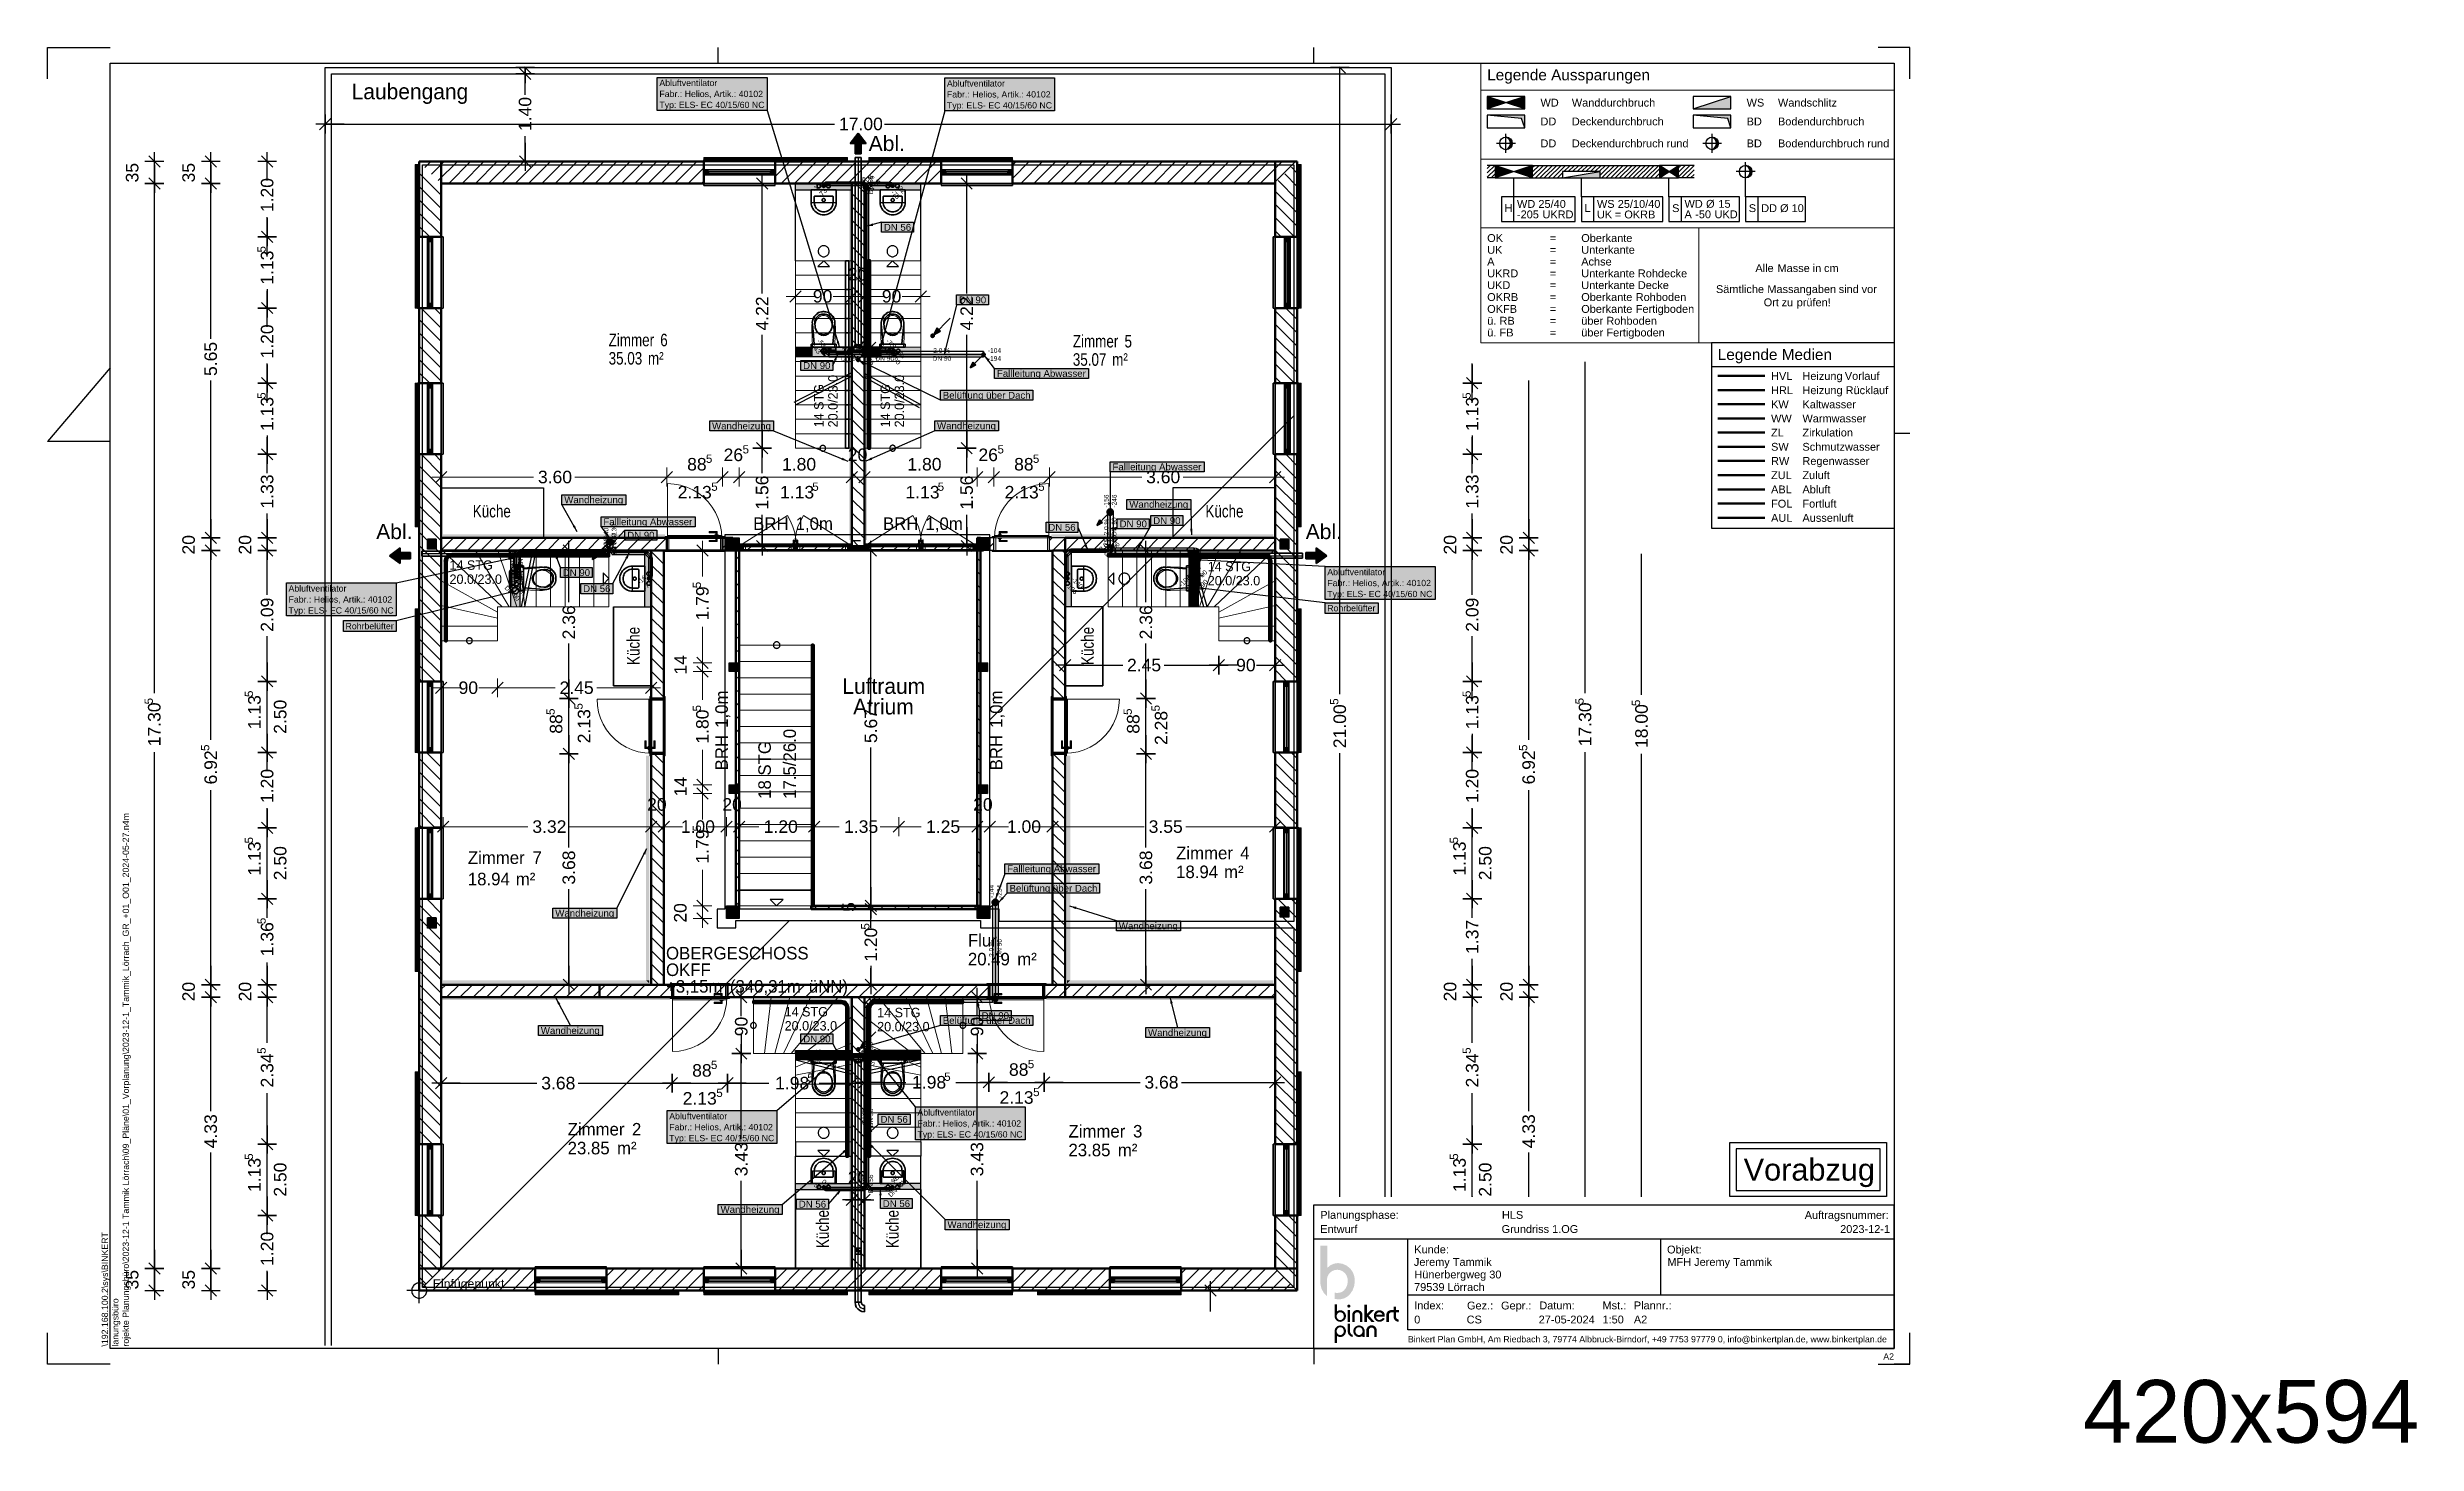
# Model space of a CAD drawing. Extents: x 0 to 756, y -25 to 420.
import ezdxf
from ezdxf.lldxf.tags import DXFTag

# ---------------------------------------------------------------- set-up
doc = ezdxf.new("R2010")
doc.units = 0
doc.linetypes.add('_Hiddenline_', pattern=[3, 2, -1])
doc.layers.get('0').update_dxf_attribs({"lineweight": 25})
doc.layers.get('DEFPOINTS').update_dxf_attribs({"lineweight": 25})
for name, color, linetype, lineweight, true_color in [('2L_TEXT', 7, 'Continuous', 25, 0x3300cc), ('A_Geschossdecke', 7, 'Continuous', 25, 0x008080), ('BOLZEN', 7, 'Continuous', 25, 0xcc0000), ('H_Heizung', 1, 'Continuous', 25, 0xff0000), ('L_Abluft', 2, 'Continuous', 35, 0xffff00), ('L_Fortluft', 7, 'Continuous', 35, 0x993300), ('L_Zuluft', 6, 'Continuous', 35, 0xff00ff), ('S_Abwasser_Entlueftung', 7, 'Nova_70', 35, 0x808000), ('S_Einrichtung', 7, 'Continuous', 35, 0x9dff9d), ('S_Kaltwasser', 3, 'Continuous', 35, 0x00ff00), ('S_Schmutzwasser', 7, 'Continuous', 35, 0x808040), ('S_Warmwasser', 1, 'fein_strichliert', 35, 0xff0000), ('X_Einfuegepunkt', 1, 'Continuous', 25, 0xff0000), ('X_Geometrie', 3, 'Continuous', 25, 0x00ff00)]:
    doc.layers.add(name, color=color, linetype=linetype, lineweight=lineweight, true_color=true_color)
for name, color, linetype, lineweight in [('A_Aussenwand', 7, 'Continuous', 25), ('A_Fenster', 7, 'Continuous', 25), ('A_Innenwand', 7, 'Continuous', 25), ('A_Tuer', 7, 'Continuous', 25), ('ALLGEMEIN01', 7, 'Continuous', 13), ('ALLGEMEIN03', 7, 'Continuous', 25), ('DESIGN', 7, 'Continuous', 18), ('FENSTER', 7, 'Continuous', 13), ('FENSTER-FL_GEL', 7, 'VERDECKT2_S2', 13), ('FENSTERBANK', 7, 'Continuous', 13), ('L_Text', 7, 'Continuous', 25), ('PFOSTEN__ST_TZEN', 7, 'Continuous', 13), ('RAUMBEZEICHNUNG', 7, 'Continuous', 13), ('SANIT_R', 7, 'Continuous', 25), ('Standard', 7, 'Continuous', 25), ('T_R', 7, 'Continuous', 13), ('T_R_2D', 7, 'Continuous', 13), ('TREPPE', 7, 'Continuous', 13), ('VERSCHATTUNG', 7, 'Continuous', 13), ('WAND_HOLZ_NICHT_TRAGEND', 7, 'Continuous', 13), ('WAND_HOLZ_TRAGEND', 7, 'Continuous', 13), ('WOHNFL_CHE-ROHBAU', 7, 'Continuous', 13), ('X_Legende', 7, 'Continuous', 25), ('X_Plankopf_PB', 7, 'Continuous', 25), ('X_Planrahmen', 7, 'Continuous', 25), ('X_Stempel_Vorabzug', 7, 'Continuous', 25), ('X_Text', 7, 'Continuous', 25)]:
    doc.layers.add(name, color=color, linetype=linetype, lineweight=lineweight)
doc.styles.get("Standard").update_dxf_attribs({"font": 'arial.ttf'})
tags = doc.linetypes.add('fein_strichliert', pattern=[4, 1, -2, 1]).pattern_tags.tags
tags[8:9] = [DXFTag(74, 4), DXFTag(75, 0), DXFTag(340, '0'), DXFTag(46, 0.0), DXFTag(50, 0.0), DXFTag(44, 0.0), DXFTag(45, 0.0)]
tags[6:7] = [DXFTag(74, 4), DXFTag(75, 0), DXFTag(340, '0'), DXFTag(46, 0.0), DXFTag(50, 0.0), DXFTag(44, 0.0), DXFTag(45, 0.0)]
tags[4:5] = [DXFTag(74, 4), DXFTag(75, 0), DXFTag(340, '0'), DXFTag(46, 0.0), DXFTag(50, 0.0), DXFTag(44, 0.0), DXFTag(45, 0.0)]
tags = doc.linetypes.add('Nova_70', pattern='A,2,[130,ltypeshp.shx,S=1,R=-90,X=0,Y=1],2', length=4).pattern_tags.tags
tags[12:13] = [DXFTag(74, 4), DXFTag(75, 0), DXFTag(340, '0'), DXFTag(46, 0.0), DXFTag(50, 0.0), DXFTag(44, 0.0), DXFTag(45, 0.0)]
tags = doc.linetypes.add('PUNKT2_S9', pattern=[0.1, 0, -0.1]).pattern_tags.tags
tags[6:7] = [DXFTag(74, 4), DXFTag(75, 0), DXFTag(340, '0'), DXFTag(46, 1.0), DXFTag(50, 0.0), DXFTag(44, 0.0), DXFTag(45, 0.0)]
tags[4:5] = [DXFTag(74, 4), DXFTag(75, 0), DXFTag(340, '0'), DXFTag(46, 1.0), DXFTag(50, 0.0), DXFTag(44, 0.0), DXFTag(45, 0.0)]
tags = doc.linetypes.add('STRICHPUNKT2', pattern=[12.7, 6.35, -3.175, 0, -3.175]).pattern_tags.tags
tags[10:11] = [DXFTag(74, 4), DXFTag(75, 0), DXFTag(340, '0'), DXFTag(46, 0.0), DXFTag(50, 0.0), DXFTag(44, 0.0), DXFTag(45, 0.0)]
tags[8:9] = [DXFTag(74, 4), DXFTag(75, 0), DXFTag(340, '0'), DXFTag(46, 0.0), DXFTag(50, 0.0), DXFTag(44, 0.0), DXFTag(45, 0.0)]
tags[6:7] = [DXFTag(74, 4), DXFTag(75, 0), DXFTag(340, '0'), DXFTag(46, 0.0), DXFTag(50, 0.0), DXFTag(44, 0.0), DXFTag(45, 0.0)]
tags[4:5] = [DXFTag(74, 4), DXFTag(75, 0), DXFTag(340, '0'), DXFTag(46, 0.0), DXFTag(50, 0.0), DXFTag(44, 0.0), DXFTag(45, 0.0)]
tags = doc.linetypes.add('VERDECKT2_S2', pattern=[0.27, 0.2, -0.07]).pattern_tags.tags
tags[6:7] = [DXFTag(74, 4), DXFTag(75, 0), DXFTag(340, '0'), DXFTag(46, 1.0), DXFTag(50, 0.0), DXFTag(44, 0.0), DXFTag(45, 0.0)]
tags[4:5] = [DXFTag(74, 4), DXFTag(75, 0), DXFTag(340, '0'), DXFTag(46, 1.0), DXFTag(50, 0.0), DXFTag(44, 0.0), DXFTag(45, 0.0)]

# ---------------------------------------------------------------- blocks, each defined once
blk = doc.blocks.new('Blockreferenz-A0T78P2KOY', base_point=(0, -25))
at = {"layer": 'X_Planrahmen', "color": 0, "linetype": 'ByBlock', "lineweight": -2, "ltscale": 0.25}
for p, q in [((0, 420), (20, 420)), ((0, 410), (0, 420)), ((214, 415), (214, 420)), ((404, 415), (404, 420)), ((594, 420), (584, 420)), ((594, 410), (594, 420)), ((20, 415), (589, 415)), ((20, 5), (20, 415)), ((589, 415), (589, 5)), ((20, 317.8), (0, 294.3)), ((589, 297), (594, 297)), ((20, 294.3), (0, 294.3)), ((0, 0), (0, 10)), ((594, 0), (594, 10)), ((20, 0), (0, 0)), ((589, 5), (20, 5)), ((214, 5), (214, 0)), ((404, 5), (404, 0)), ((584, 0), (594, 0))]:
    blk.add_line(p, q, dxfattribs=at)
at = {"layer": 'X_Planrahmen', "color": 0, "linetype": 'ByBlock', "lineweight": -2, "ltscale": 0.25, "insert": (17.33, 5.67), "char_height": 2, "attachment_point": 1, "rotation": 90}
blk.add_mtext('{\\fArial;\\\\192.168.100.2\\sys\\BINKERT\\Planungsbüro\\Projekte Planungsbüro\\2023-12-1 Tammik Lörrach\\09_Pläne\\01_Vorplanung\\2023-12-1_Tammik_Lörrach\\H_GR_+01_O01_2024-05-27.n4m}', dxfattribs=at)
at = {"layer": 'X_Planrahmen', "color": 0, "lineweight": -2, "insert": (649.32, -5), "char_height": 20, "attachment_point": 1}
blk.add_mtext('{\\fArial;420x594}', dxfattribs=at)
blk = doc.blocks.new('Blockreferenz-A0T78P2MOY', base_point=(536.61, 53.49))
at = {"color": 0, "linetype": 'ByBlock', "lineweight": -2, "ltscale": 0.25}
for p, q in [((536.61, 70.71), (586.61, 70.71)), ((536.61, 53.49), (536.61, 70.71)), ((586.61, 70.71), (586.61, 53.49)), ((586.61, 53.49), (536.61, 53.49))]:
    blk.add_line(p, q, dxfattribs=at)
at = {"color": 1, "linetype": 'ByBlock', "lineweight": -2, "ltscale": 0.25, "true_color": 0xff0000}
for p, q in [((538.61, 68.71), (538.61, 55.49)), ((584.61, 68.71), (538.61, 68.71)), ((584.61, 55.49), (584.61, 68.71)), ((538.61, 55.49), (584.61, 55.49))]:
    blk.add_line(p, q, dxfattribs=at)
at = {"color": 1, "lineweight": -2, "true_color": 0xff0000, "insert": (541.05, 65.6), "char_height": 7, "attachment_point": 1}
blk.add_mtext('{\\fArial;Vorabzug}', dxfattribs=at)
blk = doc.blocks.new('Blockreferenz-A0T78P2OOY', base_point=(530.79, 266.7))
at = {"layer": 'X_Legende', "color": 0, "linetype": 'ByBlock', "lineweight": -2, "ltscale": 0.25}
for p, q in [((589, 325.81), (530.79, 325.81)), ((530.79, 325.81), (530.79, 266.7)), ((589, 325.81), (589, 266.7)), ((530.79, 318.24), (589, 318.24)), ((530.79, 266.7), (589, 266.7))]:
    blk.add_line(p, q, dxfattribs=at)
at = {"layer": 'X_Legende', "color": 1, "linetype": 'ByBlock', "lineweight": 70, "ltscale": 0.7, "true_color": 0xff0000}
blk.add_line((547.79, 315.23), (532.79, 315.23), dxfattribs=at)
at = {"layer": 'X_Legende', "color": 5, "linetype": 'fein_strichliert', "lineweight": 70, "ltscale": 0.49, "true_color": 0x0000ff}
blk.add_line((547.79, 310.68), (532.79, 310.68), dxfattribs=at)
at = {"layer": 'X_Legende', "color": 3, "linetype": 'ByBlock', "lineweight": 70, "ltscale": 0.7, "true_color": 0x00ff00}
blk.add_line((547.79, 306.18), (532.79, 306.18), dxfattribs=at)
at = {"layer": 'X_Legende', "color": 1, "linetype": 'fein_strichliert', "lineweight": 70, "ltscale": 0.49, "true_color": 0xff0000}
blk.add_line((547.79, 301.68), (532.79, 301.68), dxfattribs=at)
at = {"layer": 'X_Legende', "color": 230, "linetype": 'fein_strichliert', "lineweight": 70, "ltscale": 0.49, "true_color": 0xff0080}
blk.add_line((547.79, 297.18), (532.79, 297.18), dxfattribs=at)
at = {"layer": 'X_Legende', "color": 57, "linetype": 'ByBlock', "lineweight": 70, "ltscale": 0.7, "true_color": 0x808040}
blk.add_line((547.79, 292.64), (532.79, 292.64), dxfattribs=at)
at = {"layer": 'X_Legende', "color": 150, "linetype": 'fein_strichliert', "lineweight": 70, "ltscale": 0.49, "true_color": 0x0080ff}
blk.add_line((547.79, 288.13), (532.79, 288.13), dxfattribs=at)
at = {"layer": 'X_Legende', "color": 6, "linetype": 'ByBlock', "lineweight": 70, "ltscale": 0.7, "true_color": 0xff00ff}
blk.add_line((547.79, 283.59), (532.79, 283.59), dxfattribs=at)
at = {"layer": 'X_Legende', "color": 2, "linetype": 'ByBlock', "lineweight": 70, "ltscale": 0.7, "true_color": 0xffff00}
blk.add_line((547.79, 279.05), (532.79, 279.05), dxfattribs=at)
at = {"layer": 'X_Legende', "color": 24, "linetype": 'ByBlock', "lineweight": 70, "ltscale": 0.7, "true_color": 0x993300}
blk.add_line((547.79, 274.51), (532.79, 274.51), dxfattribs=at)
at = {"layer": 'X_Legende', "color": 70, "linetype": 'ByBlock', "lineweight": 70, "ltscale": 0.7, "true_color": 0x66ff33}
blk.add_line((547.79, 269.97), (532.79, 269.97), dxfattribs=at)
at = {"layer": 'X_Legende', "color": 0, "linetype": 'ByBlock', "lineweight": -2, "ltscale": 0.25, "attachment_point": 1}
for s, insert, char_height in [('{\\fArial;Legende Medien}', (532.79, 323.8), 3.5), ('{\\fArial;HVL}', (549.79, 316.46), 2.5), ('{\\fArial;HRL}', (549.79, 311.91), 2.5), ('{\\fArial;Heizung}', (559.79, 316.46), 2.5), ('{\\fArial;Heizung}', (559.79, 311.91), 2.5), ('{\\fArial;Vorlauf}', (573.31, 316.46), 2.5), ('{\\fArial;Rücklauf}', (573.57, 311.91), 2.5), ('{\\fArial;WW}', (549.79, 302.91), 2.5), ('{\\fArial;KW}', (549.79, 307.41), 2.5), ('{\\fArial;Warmwasser}', (559.79, 302.91), 2.5), ('{\\fArial;Kaltwasser}', (559.79, 307.41), 2.5), ('{\\fArial;ZL}', (549.79, 298.41), 2.5), ('{\\fArial;Zirkulation}', (559.79, 298.41), 2.5), ('{\\fArial;SW}', (549.79, 293.87), 2.5), ('{\\fArial;RW}', (549.79, 289.36), 2.5), ('{\\fArial;Schmutzwasser}', (559.79, 293.87), 2.5), ('{\\fArial;Regenwasser}', (559.79, 289.36), 2.5), ('{\\fArial;ABL}', (549.79, 280.28), 2.5), ('{\\fArial;ZUL}', (549.79, 284.82), 2.5), ('{\\fArial;Abluft}', (559.79, 280.28), 2.5), ('{\\fArial;Zuluft}', (559.79, 284.82), 2.5), ('{\\fArial;FOL}', (549.79, 275.74), 2.5), ('{\\fArial;Fortluft}', (559.79, 275.74), 2.5), ('{\\fArial;AUL}', (549.79, 271.2), 2.5), ('{\\fArial;Aussenluft}', (559.79, 271.2), 2.5)]:
    blk.add_mtext(s, dxfattribs=dict(at, insert=insert, char_height=char_height))
blk = doc.blocks.new('Blockreferenz-A0T78P2QOY', base_point=(404, 0))
at = {"layer": 'X_Plankopf_PB', "linetype": 'ByBlock', "lineweight": -2, "ltscale": 0.25, "true_color": 0x380282}
for points in [[(414.73, 26.52), (414.69, 27.42), (414.41, 28.28), (413.91, 29.03), (413.23, 29.62), (412.41, 30.01), (411.53, 30.16), (410.7, 30.09), (409.92, 29.81), (409.23, 29.34), (408.69, 28.71), (408.32, 27.97), (408.14, 27.16), (408.14, 21.75), (407.09, 22.84), (406.37, 24.18), (406.04, 25.66), (406.04, 37.86), (408.23, 37.86), (408.23, 30.74), (409.21, 31.59), (410.4, 32.11), (411.68, 32.29), (413.11, 32.06), (414.44, 31.47), (415.56, 30.55), (416.4, 29.37), (416.89, 28), (417.01, 26.56), (416.83, 25), (416.28, 23.53), (415.37, 22.24), (414.57, 21.54), (413.63, 21.04), (412.59, 20.78), (411.53, 20.76), (411.07, 20.79), (410.62, 20.86), (410.62, 22.85), (411.07, 22.79), (411.52, 22.77), (412.24, 22.85), (412.91, 23.1), (413.5, 23.51), (413.98, 24.05), (414.41, 24.81), (414.67, 25.64)], [(414.63, 18.57), (414.65, 18.7), (414.69, 18.82), (414.77, 18.92), (414.87, 19), (414.99, 19.04), (415.12, 19.06), (415.24, 19.04), (415.36, 19), (415.46, 18.92), (415.54, 18.82), (415.59, 18.7), (415.6, 18.57), (415.59, 18.45), (415.54, 18.33), (415.46, 18.23), (415.36, 18.15), (415.24, 18.1), (415.12, 18.09), (414.99, 18.1), (414.87, 18.15), (414.77, 18.23), (414.69, 18.33), (414.65, 18.45)], [(418.66, 15.85), (418.6, 16.06), (418.49, 16.25), (418.33, 16.41), (418.14, 16.52), (417.92, 16.57), (417.7, 16.57), (417.49, 16.52), (417.3, 16.41), (417.14, 16.25), (417.02, 16.06), (416.96, 15.85), (416.96, 13.55), (416.2, 13.55), (416.2, 16.08), (416.36, 16.49), (416.62, 16.84), (416.97, 17.11), (417.38, 17.27), (417.81, 17.31), (418.25, 17.27), (418.66, 17.11), (419, 16.84), (419.27, 16.49), (419.42, 16.08), (419.42, 13.55), (418.66, 13.55)], [(420.09, 13.55), (420.09, 19.07), (420.86, 19.07), (420.86, 16.01), (422.16, 17.31), (423.14, 17.31), (421.44, 15.61), (423.3, 13.55), (422.31, 13.55), (420.86, 15.19), (420.86, 13.55)], [(427.12, 13.55), (427.12, 16.15), (427.25, 16.47), (427.44, 16.76), (427.7, 17), (428.11, 17.21), (428.56, 17.31), (429.36, 17.31), (429.36, 18.44), (430.12, 18.44), (430.12, 17.31), (431.06, 17.31), (431.06, 16.6), (430.12, 16.6), (430.12, 15.12), (430.2, 14.87), (430.34, 14.64), (430.53, 14.46), (430.76, 14.34), (431.02, 14.28), (431.02, 13.55), (430.54, 13.64), (430.1, 13.86), (429.74, 14.19), (429.49, 14.61), (429.36, 15.08), (429.36, 16.6), (428.64, 16.6), (428.39, 16.52), (428.17, 16.38), (427.99, 16.17), (427.88, 15.93), (427.88, 13.55)], [(415.5, 12.97), (415.5, 10.57), (415.52, 10.25), (415.64, 9.95), (415.83, 9.69), (416.08, 9.5), (416.38, 9.38), (416.38, 8.7), (415.89, 8.83), (415.45, 9.08), (415.1, 9.44), (414.86, 9.88), (414.74, 10.37), (414.74, 12.97)], [(420.74, 11.21), (420.9, 11.62), (421.16, 11.97), (421.51, 12.24), (421.92, 12.4), (422.35, 12.45), (422.79, 12.4), (423.2, 12.24), (423.54, 11.97), (423.81, 11.62), (423.96, 11.21), (423.96, 8.69), (423.2, 8.69), (423.2, 10.99), (423.14, 11.2), (423.03, 11.39), (422.87, 11.54), (422.68, 11.65), (422.46, 11.7), (422.24, 11.7), (422.03, 11.65), (421.84, 11.54), (421.68, 11.39), (421.56, 11.2), (421.5, 10.99), (421.5, 8.69), (420.74, 8.69)]]:
    blk.add_hatch(color=196, dxfattribs=at).paths.add_polyline_path(points)
at = {"layer": 'X_Plankopf_PB', "color": 0, "linetype": 'ByBlock', "lineweight": -2, "ltscale": 0.25}
for p, q in [((404, 5), (404, 50.91)), ((404, 50.91), (589, 50.91)), ((589, 5), (589, 50.91)), ((589, 39.9), (404, 39.9)), ((433.96, 11.04), (433.96, 39.9)), ((514.61, 22.05), (514.61, 39.9)), ((589, 22.05), (433.96, 22.05)), ((589, 11.04), (433.96, 11.04)), ((404, 5), (589, 5)), ((594, 0), (589, 0)), ((594, 0), (594, 5))]:
    blk.add_line(p, q, dxfattribs=at)
at = {"layer": 'X_Plankopf_PB', "color": 196, "linetype": 'ByBlock', "lineweight": -2, "ltscale": 0.25, "true_color": 0x380282}
for points in [[(411.29, 19.12), (410.62, 14.94), (410.56, 15.43)], [(411.29, 19.12), (410.56, 15.43), (410.56, 19.12)], [(411.29, 19.12), (410.8, 14.48), (410.62, 14.94)], [(411.29, 19.12), (411.1, 14.09), (410.8, 14.48)], [(411.29, 19.12), (411.24, 15.37), (411.1, 14.09)], [(411.24, 15.37), (411.1, 14.09), (411.28, 15.02)], [(411.28, 15.72), (411.29, 19.12), (411.24, 15.37)], [(411.29, 16.89), (411.28, 15.72), (411.29, 19.12)], [(411.41, 16.03), (411.29, 16.89), (411.28, 15.72)], [(411.8, 17.16), (411.41, 16.03), (411.29, 16.89)], [(411.61, 16.29), (411.8, 17.16), (411.41, 16.03)], [(411.84, 16.47), (411.61, 16.29), (411.8, 17.16)], [(412.38, 17.26), (411.84, 16.47), (411.8, 17.16)], [(412.38, 17.26), (412.09, 16.58), (411.84, 16.47)], [(412.38, 17.26), (412.38, 16.61), (412.09, 16.58)], [(412.52, 16.6), (412.38, 16.61), (412.38, 17.26)], [(412.52, 16.6), (412.38, 17.26), (412.85, 17.19)], [(412.52, 16.6), (412.85, 17.19), (412.65, 16.58)], [(412.91, 16.47), (412.65, 16.58), (412.85, 17.19)], [(412.91, 16.47), (412.85, 17.19), (413.29, 17.01)], [(412.91, 16.47), (413.29, 17.01), (413.15, 16.29)], [(413.34, 16.03), (413.15, 16.29), (413.29, 17.01)], [(413.34, 16.03), (413.29, 17.01), (413.66, 16.71)], [(413.34, 16.03), (413.66, 16.71), (413.47, 15.72)], [(413.66, 16.71), (413.52, 15.37), (413.47, 15.72)], [(413.7, 14.13), (413.47, 15.02), (413.52, 15.37)], [(413.7, 14.13), (413.66, 16.71), (413.52, 15.37)], [(413.95, 16.33), (413.7, 14.13), (413.66, 16.71)], [(413.97, 14.51), (413.95, 16.33), (413.7, 14.13)], [(414.13, 15.89), (413.97, 14.51), (413.95, 16.33)], [(414.14, 14.95), (414.13, 15.89), (413.97, 14.51)], [(414.2, 15.42), (414.14, 14.95), (414.13, 15.89)], [(414.74, 13.55), (414.74, 17.32), (415.5, 13.55), (415.5, 17.32)], [(423.14, 15.95), (423.13, 15), (423.1, 15.48)], [(423.13, 15), (423.14, 15.95), (423.29, 14.55)], [(423.14, 15.95), (423.29, 14.55), (423.31, 16.38)], [(423.29, 14.55), (423.31, 16.38), (423.56, 14.15)], [(423.31, 16.38), (423.56, 14.15), (423.59, 16.75)], [(423.56, 14.15), (423.59, 16.75), (423.93, 13.84)], [(423.95, 17.04), (423.8, 15.8), (423.59, 16.75)], [(423.8, 15.8), (423.59, 16.75), (423.8, 15.17)], [(423.59, 16.75), (423.8, 15.17), (423.93, 13.84)], [(423.92, 16.05), (423.95, 17.04), (423.8, 15.8)], [(426.59, 15.17), (423.8, 15.17), (423.8, 15.8)], [(426.59, 15.17), (423.8, 15.8), (425.83, 15.8)], [(423.8, 15.17), (423.93, 13.84), (423.84, 14.91)], [(424.09, 16.27), (423.92, 16.05), (423.95, 17.04)], [(424.09, 16.27), (423.95, 17.04), (424.38, 17.21)], [(424.09, 16.27), (424.38, 17.21), (424.31, 16.44)], [(424.56, 16.55), (424.31, 16.44), (424.38, 17.21)], [(424.56, 16.55), (424.38, 17.21), (424.85, 17.26)], [(424.56, 16.55), (424.85, 17.26), (424.84, 16.6)], [(424.84, 16.6), (424.85, 17.26), (425.11, 16.56)], [(424.85, 17.26), (425.11, 16.56), (425.29, 17.21)], [(425.11, 16.56), (425.29, 17.21), (425.36, 16.45)], [(425.29, 17.21), (425.36, 16.45), (425.72, 17.05)], [(425.36, 16.45), (425.72, 17.05), (425.58, 16.28)], [(425.74, 16.06), (425.58, 16.28), (425.72, 17.05)], [(425.74, 16.06), (425.72, 17.05), (426.08, 16.78)], [(425.74, 16.06), (426.08, 16.78), (425.83, 15.8)], [(426.59, 15.17), (425.83, 15.8), (426.08, 16.78)], [(426.59, 15.17), (426.08, 16.78), (426.36, 16.43)], [(426.59, 15.17), (426.36, 16.43), (426.53, 16.01)], [(426.59, 15.17), (426.53, 16.01), (426.59, 15.56)], [(411.29, 6.84), (410.56, 10.53), (410.62, 11.02)], [(411.29, 6.84), (410.56, 6.84), (410.56, 10.53)], [(411.29, 6.84), (410.62, 11.02), (410.8, 11.48)], [(411.29, 6.84), (410.8, 11.48), (411.1, 11.87)], [(411.45, 13.81), (411.1, 14.09), (411.28, 15.02)], [(411.47, 12.16), (411.28, 10.94), (411.1, 11.87)], [(411.28, 10.94), (411.1, 11.87), (411.24, 10.59)], [(411.1, 11.87), (411.24, 10.59), (411.29, 6.84)], [(411.24, 10.59), (411.29, 6.84), (411.28, 10.24)], [(411.45, 13.81), (411.28, 15.02), (411.41, 14.7)], [(411.41, 11.26), (411.47, 12.16), (411.28, 10.94)], [(411.29, 6.84), (411.28, 10.24), (411.29, 9.08)], [(411.28, 10.24), (411.29, 9.08), (411.41, 9.93)], [(411.29, 9.08), (411.41, 9.93), (411.8, 8.8)], [(411.45, 13.81), (411.41, 14.7), (411.61, 14.45)], [(411.61, 11.51), (411.41, 11.26), (411.47, 12.16)], [(411.41, 9.93), (411.8, 8.8), (411.61, 9.67)], [(411.45, 13.81), (411.61, 14.45), (411.86, 13.63)], [(411.91, 12.35), (411.61, 11.51), (411.47, 12.16)], [(411.61, 14.45), (411.84, 14.27), (411.86, 13.63)], [(411.91, 12.35), (411.84, 11.7), (411.61, 11.51)], [(411.8, 8.8), (411.61, 9.67), (411.84, 9.49)], [(412.38, 8.71), (411.8, 8.8), (411.84, 9.49)], [(411.84, 14.27), (411.86, 13.63), (412.09, 14.16)], [(411.91, 12.35), (412.09, 11.8), (411.84, 11.7)], [(412.38, 8.71), (411.84, 9.49), (412.09, 9.39)], [(411.86, 13.63), (412.09, 14.16), (412.31, 13.55)], [(411.91, 12.35), (412.38, 12.41), (412.09, 11.8)], [(412.09, 14.16), (412.31, 13.55), (412.38, 14.12)], [(412.38, 12.41), (412.38, 11.84), (412.09, 11.8)], [(412.38, 8.71), (412.09, 9.39), (412.38, 9.35)], [(412.31, 13.55), (412.38, 14.12), (412.44, 13.55)], [(412.38, 14.12), (412.44, 13.55), (412.66, 14.16)], [(412.85, 12.34), (412.66, 11.8), (412.38, 12.41)], [(412.66, 11.8), (412.38, 12.41), (412.38, 11.84)], [(412.85, 8.77), (412.38, 8.71), (412.52, 9.36)], [(412.38, 8.71), (412.38, 9.35), (412.52, 9.36)], [(412.44, 13.55), (412.66, 14.16), (412.9, 13.63)], [(412.85, 8.77), (412.52, 9.36), (412.65, 9.38)], [(412.85, 8.77), (412.65, 9.38), (412.91, 9.49)], [(412.66, 14.16), (412.9, 13.63), (412.91, 14.27)], [(412.91, 11.7), (412.85, 12.34), (412.66, 11.8)], [(413.3, 12.15), (412.91, 11.7), (412.85, 12.34)], [(412.85, 8.77), (412.91, 9.49), (413.29, 8.96)], [(412.9, 13.63), (412.91, 14.27), (413.33, 13.83)], [(412.91, 14.27), (413.15, 14.45), (413.33, 13.83)], [(413.3, 12.15), (413.15, 11.51), (412.91, 11.7)], [(412.91, 9.49), (413.15, 9.67), (413.29, 8.96)], [(413.15, 14.45), (413.33, 13.83), (413.34, 14.7)], [(413.34, 11.26), (413.3, 12.15), (413.15, 11.51)], [(413.15, 9.67), (413.29, 8.96), (413.34, 9.93)], [(413.29, 8.96), (413.34, 9.93), (413.66, 9.25)], [(413.68, 11.86), (413.34, 11.26), (413.3, 12.15)], [(413.33, 13.83), (413.34, 14.7), (413.7, 14.13)], [(413.34, 14.7), (413.7, 14.13), (413.47, 15.02)], [(413.47, 10.94), (413.68, 11.86), (413.34, 11.26)], [(413.34, 9.93), (413.66, 9.25), (413.47, 10.24)], [(413.52, 10.59), (413.47, 10.94), (413.68, 11.86)], [(413.47, 10.24), (413.52, 10.59), (413.66, 9.25)], [(413.52, 10.59), (413.66, 9.25), (413.68, 11.86)], [(413.66, 9.25), (413.68, 11.86), (413.95, 9.63)], [(413.68, 11.86), (413.95, 9.63), (413.96, 11.47)], [(413.95, 9.63), (413.96, 11.47), (414.13, 10.07)], [(413.96, 11.47), (414.13, 10.07), (414.14, 11.02)], [(414.13, 10.07), (414.14, 11.02), (414.2, 10.54)], [(416.53, 10.54), (416.59, 11.02), (416.59, 10.07)], [(416.59, 11.02), (416.59, 10.07), (416.76, 11.47)], [(416.59, 10.07), (416.76, 11.47), (416.78, 9.63)], [(416.76, 11.47), (416.78, 9.63), (417.05, 11.86)], [(416.78, 9.63), (417.05, 11.86), (417.06, 9.25)], [(417.05, 11.86), (417.26, 10.94), (417.43, 12.15)], [(417.06, 9.25), (417.21, 10.59), (417.05, 11.86)], [(417.21, 10.59), (417.05, 11.86), (417.26, 10.94)], [(417.26, 10.24), (417.06, 9.25), (417.21, 10.59)], [(417.44, 8.96), (417.26, 10.24), (417.06, 9.25)], [(417.26, 10.94), (417.43, 12.15), (417.39, 11.26)], [(417.39, 9.93), (417.44, 8.96), (417.26, 10.24)], [(417.58, 11.51), (417.39, 11.26), (417.43, 12.15)], [(417.44, 8.96), (417.39, 9.93), (417.58, 9.67)], [(417.58, 11.51), (417.43, 12.15), (417.87, 12.34)], [(417.88, 8.77), (417.44, 8.96), (417.58, 9.67)], [(417.58, 11.51), (417.87, 12.34), (417.82, 11.7)], [(417.88, 8.77), (417.58, 9.67), (417.82, 9.49)], [(418.07, 11.8), (417.82, 11.7), (417.87, 12.34)], [(417.88, 8.77), (417.82, 9.49), (418.08, 9.38)], [(418.07, 11.8), (417.87, 12.34), (418.35, 12.41)], [(417.88, 8.77), (418.08, 9.38), (418.35, 8.71)], [(418.07, 11.8), (418.35, 12.41), (418.35, 11.84)], [(418.08, 9.38), (418.2, 9.36), (418.35, 8.71)], [(418.2, 9.36), (418.35, 8.71), (418.35, 9.35)], [(418.82, 12.35), (418.35, 11.84), (418.35, 12.41)], [(418.82, 12.35), (418.64, 11.8), (418.35, 11.84)], [(418.35, 9.35), (418.93, 8.8), (418.64, 9.39)], [(418.35, 8.71), (418.35, 9.35), (418.93, 8.8)], [(418.82, 12.35), (418.89, 11.7), (418.64, 11.8)], [(418.64, 9.39), (418.89, 9.49), (418.93, 8.8)], [(418.82, 12.35), (419.26, 12.16), (418.89, 11.7)], [(419.26, 12.16), (419.12, 11.51), (418.89, 11.7)], [(418.89, 9.49), (418.93, 8.8), (419.12, 9.67)], [(418.93, 8.8), (419.12, 9.67), (419.44, 9.08)], [(419.32, 11.26), (419.26, 12.16), (419.12, 11.51)], [(419.12, 9.67), (419.44, 9.08), (419.32, 9.93)], [(419.63, 11.87), (419.32, 11.26), (419.26, 12.16)], [(419.45, 10.94), (419.63, 11.87), (419.32, 11.26)], [(419.44, 9.08), (419.32, 9.93), (419.45, 10.24)], [(420.17, 8.69), (419.44, 9.08), (419.45, 10.24)], [(420.17, 8.69), (419.44, 8.69), (419.44, 9.08)], [(419.49, 10.59), (419.45, 10.94), (419.63, 11.87)], [(420.17, 8.69), (419.45, 10.24), (419.49, 10.59)], [(420.17, 8.69), (419.49, 10.59), (419.63, 11.87)], [(420.17, 8.69), (419.63, 11.87), (419.93, 11.48)], [(420.17, 8.69), (419.93, 11.48), (420.11, 11.02)], [(420.17, 8.69), (420.11, 11.02), (420.17, 10.53)], [(423.93, 13.84), (423.84, 14.91), (423.95, 14.67)], [(424.36, 13.63), (423.93, 13.84), (423.95, 14.67)], [(424.36, 13.63), (423.95, 14.67), (424.12, 14.46)], [(424.36, 13.63), (424.12, 14.46), (424.33, 14.29)], [(424.36, 13.63), (424.33, 14.29), (424.57, 14.19)], [(424.36, 13.63), (424.57, 14.19), (424.84, 13.55)], [(424.57, 14.19), (424.84, 14.15), (424.84, 13.55)], [(424.84, 14.15), (424.84, 13.55), (425.19, 14.21)], [(424.84, 13.55), (425.19, 14.21), (425.35, 13.62)], [(425.19, 14.21), (425.35, 13.62), (425.51, 14.36)], [(425.35, 13.62), (425.51, 14.36), (425.83, 13.82)], [(425.51, 14.36), (425.78, 14.58), (425.83, 13.82)], [(425.78, 14.58), (425.83, 13.82), (426, 14.86)], [(425.83, 13.82), (426, 14.86), (426.25, 14.13)], [(426, 14.86), (426.25, 14.13), (426.57, 14.53)]]:
    blk.add_solid(points, dxfattribs=at)
at = {"layer": 'X_Plankopf_PB', "color": 0, "linetype": 'ByBlock', "lineweight": -2, "ltscale": 0.25, "attachment_point": 1}
for s, insert, char_height in [('{\\fArial;Planungsphase:}', (406, 48.91), 2.5), ('{\\fArial;Auftragsnummer:}', (560.53, 48.87), 2.5), ('{\\fArial;Kunde:}', (435.96, 37.9), 2.5), ('{\\fArial;Objekt:}', (516.61, 37.86), 2.5), ('{\\fArial;2023-12-1}', (571.82, 44.4), 2.5), ('{\\fArial;0}', (435.96, 15.53), 2.5), ('{\\fArial;Index:}', (435.96, 20.04), 2.5), ('{\\fArial;Gez.:}', (452.81, 20), 2.5), ('{\\fArial;Gepr.:}', (463.66, 20), 2.5), ('{\\fArial;Datum:}', (475.87, 20.04), 2.5), ('{\\fArial;1:50}', (496.02, 15.54), 2.5), ('{\\fArial;Mst.:}', (496.02, 20.04), 2.5), ('{\\fArial;A2}', (506.02, 15.54), 2.5), ('{\\fArial;Plannr.:}', (506.02, 20.04), 2.5), ('{\\fArial;Binkert Plan GmbH, Am Riedbach 3, 79774 Albbruck-Birndorf, +49 7753 97779 0, info@binkertplan.de, www.binkertplan.de}', (433.96, 9), 2)]:
    blk.add_mtext(s, dxfattribs=dict(at, insert=insert, char_height=char_height))
at = {"layer": 'X_Plankopf_PB', "color": 0, "lineweight": -2, "attachment_point": 1}
for s, insert, char_height in [('{\\fArial;HLS}', (463.94, 48.91), 2.5), ('{\\fArial;Entwurf}', (405.99, 44.4), 2.5), ('{\\fArial;Grundriss 1.OG}', (463.84, 44.4), 2.5), ('{\\fArial;Jeremy Tammik}', (435.85, 33.9), 2.5), ('{\\fArial;MFH Jeremy Tammik}', (516.72, 33.9), 2.5), ('{\\fArial;79539 Lörrach}', (435.92, 25.9), 2.5), ('{\\fArial;Hünerbergweg 30}', (436.03, 29.9), 2.5), ('{\\fArial;CS}', (452.69, 15.54), 2.5), ('{\\fArial;27-05-2024}', (475.67, 15.54), 2.5), ('{\\fArial;A2}', (585.58, 3.5), 2)]:
    blk.add_mtext(s, dxfattribs=dict(at, insert=insert, char_height=char_height))
blk = doc.blocks.new('Blockreferenz-A0T78P2SOY', base_point=(457.24, 325.81))
at = {"layer": 'X_Legende', "linetype": 'ByBlock', "lineweight": -2, "ltscale": 0.25, "true_color": 0xff0000}
for points in [[(465.24, 391.38), (465.76, 391.31), (466.24, 391.12), (466.66, 390.8), (466.97, 390.38), (467.17, 389.9), (467.24, 389.38), (467.17, 388.87), (466.97, 388.38), (466.66, 387.97), (466.24, 387.65), (465.76, 387.45), (465.24, 387.38), (465.75, 387.65), (466.16, 388.05), (466.46, 388.54), (466.61, 389.1), (466.61, 389.67), (466.46, 390.22), (466.16, 390.72), (465.75, 391.11)], [(530.99, 391.38), (531.5, 391.31), (531.99, 391.12), (532.4, 390.8), (532.72, 390.38), (532.92, 389.9), (532.99, 389.38), (532.92, 388.87), (532.72, 388.38), (532.4, 387.97), (531.99, 387.65), (531.5, 387.45), (530.99, 387.38), (531.49, 387.65), (531.91, 388.05), (532.2, 388.54), (532.36, 389.1), (532.36, 389.67), (532.2, 390.22), (531.91, 390.72), (531.49, 391.11)], [(541.68, 382.38), (542.2, 382.32), (542.68, 382.12), (543.1, 381.8), (543.41, 381.38), (543.61, 380.9), (543.68, 380.38), (543.61, 379.87), (543.41, 379.38), (543.1, 378.97), (542.68, 378.65), (542.2, 378.45), (541.68, 378.38), (542.19, 378.66), (542.6, 379.05), (542.9, 379.54), (543.05, 380.1), (543.05, 380.67), (542.9, 381.22), (542.6, 381.72), (542.19, 382.11)]]:
    blk.add_hatch(color=1, dxfattribs=at).paths.add_polyline_path(points)
at = {"layer": 'X_Legende', "color": 0, "linetype": 'ByBlock', "lineweight": 18, "ltscale": 0.18}
for p, q in [((589, 415), (457.24, 415)), ((457.24, 325.81), (457.24, 415)), ((589, 325.81), (589, 415)), ((589, 406.38), (457.24, 406.38)), ((589, 384.38), (457.24, 384.38)), ((589, 362.49), (457.24, 362.49)), ((526.74, 325.81), (526.74, 362.49)), ((589, 325.81), (457.24, 325.81))]:
    blk.add_line(p, q, dxfattribs=at)
at = {"layer": 'X_Legende', "color": 1, "linetype": 'ByBlock', "lineweight": -2, "ltscale": 0.25, "true_color": 0xff0000}
for p, q in [((459.24, 404.38), (459.24, 400.38)), ((471.24, 404.38), (459.24, 404.38)), ((471.24, 400.38), (459.24, 404.38)), ((471.24, 404.38), (459.24, 400.38)), ((471.24, 400.38), (471.24, 404.38)), ((536.99, 404.38), (524.99, 404.38)), ((524.99, 404.38), (524.99, 400.38)), ((524.99, 400.38), (536.99, 404.38)), ((536.99, 400.38), (536.99, 404.38)), ((459.24, 400.38), (471.24, 400.38)), ((470.2, 397.34), (459.24, 398.38)), ((471.24, 398.38), (459.24, 398.38)), ((459.24, 398.38), (459.24, 394.38)), ((459.24, 394.38), (471.24, 394.38)), ((471.24, 394.38), (470.2, 397.34)), ((471.24, 394.38), (471.24, 398.38)), ((524.99, 400.38), (536.99, 400.38)), ((536.99, 398.38), (524.99, 398.38)), ((535.95, 397.34), (524.99, 398.38)), ((524.99, 398.38), (524.99, 394.38)), ((524.99, 394.38), (536.99, 394.38)), ((536.99, 394.38), (535.95, 397.34)), ((536.99, 394.38), (536.99, 398.38)), ((468.24, 389.38), (462.24, 389.38)), ((465.24, 386.38), (465.24, 392.38)), ((533.99, 389.38), (527.99, 389.38)), ((530.99, 386.38), (530.99, 392.38)), ((473.74, 378.38), (461.74, 382.38)), ((473.74, 382.38), (461.74, 378.38)), ((473.74, 382.38), (461.74, 382.38)), ((461.74, 382.38), (461.74, 378.38)), ((461.74, 378.38), (473.74, 378.38)), ((467.74, 372.38), (467.74, 378.38)), ((473.74, 378.38), (473.74, 382.38)), ((495.29, 380.38), (483.29, 380.38)), ((483.29, 380.38), (483.29, 378.38)), ((483.29, 378.38), (495.29, 380.38)), ((483.29, 378.38), (495.29, 378.38)), ((489.29, 372.38), (489.29, 378.38)), ((495.29, 378.38), (495.29, 380.38)), ((514.22, 382.38), (514.22, 378.38)), ((520.22, 382.38), (514.22, 382.38)), ((514.22, 378.38), (520.22, 382.38)), ((520.22, 378.38), (514.22, 382.38)), ((514.22, 378.38), (520.22, 378.38)), ((517.22, 372.38), (517.22, 378.38)), ((520.22, 378.38), (520.22, 382.38)), ((544.68, 380.38), (538.68, 380.38)), ((541.68, 377.38), (541.68, 383.38)), ((487.29, 372.38), (463.78, 372.38)), ((463.78, 372.38), (463.78, 364.49)), ((467.74, 364.49), (467.74, 372.38)), ((487.29, 364.49), (487.29, 372.38)), ((515.22, 372.38), (489.29, 372.38)), ((489.29, 372.38), (489.29, 364.49)), ((493.25, 364.49), (493.25, 372.38)), ((515.22, 364.49), (515.22, 372.38)), ((539.68, 372.38), (517.22, 372.38)), ((517.22, 372.38), (517.22, 364.49)), ((521.18, 364.49), (521.18, 372.38)), ((539.68, 364.49), (539.68, 372.38)), ((541.68, 372.38), (541.68, 377.38)), ((560.79, 372.38), (541.68, 372.38)), ((541.68, 372.38), (541.68, 364.49)), ((545.64, 364.49), (545.64, 372.38)), ((560.79, 364.49), (560.79, 372.38)), ((463.78, 364.49), (487.29, 364.49)), ((489.29, 364.49), (515.22, 364.49)), ((517.22, 364.49), (539.68, 364.49)), ((541.68, 364.49), (560.79, 364.49))]:
    blk.add_line(p, q, dxfattribs=at)
at = {"layer": 'X_Legende', "color": 8, "lineweight": -2, "true_color": 0x808080}
for p, q in [((459.24, 380), (461.63, 382.38)), ((459.24, 381.41), (460.22, 382.38)), ((459.24, 378.58), (461.74, 381.08)), ((460.46, 378.38), (461.74, 379.67)), ((473.74, 378.94), (477.19, 382.38)), ((473.74, 380.35), (475.77, 382.38)), ((473.74, 381.77), (474.36, 382.38)), ((474.6, 378.38), (478.6, 382.38)), ((476.02, 378.38), (480.02, 382.38)), ((477.43, 378.38), (481.43, 382.38)), ((478.85, 378.38), (482.85, 382.38)), ((480.26, 378.38), (484.26, 382.38)), ((481.67, 378.38), (483.29, 380)), ((483.09, 378.38), (483.29, 378.59)), ((483.67, 380.38), (485.67, 382.38)), ((485.09, 380.38), (487.09, 382.38)), ((486.5, 380.38), (488.5, 382.38)), ((487.92, 380.38), (489.92, 382.38)), ((489.33, 380.38), (491.33, 382.38)), ((490.74, 380.38), (492.74, 382.38)), ((492.16, 380.38), (494.16, 382.38)), ((493.57, 380.38), (495.57, 382.38)), ((494.99, 380.38), (496.99, 382.38)), ((495.29, 379.28), (498.4, 382.38)), ((495.82, 378.38), (499.82, 382.38)), ((497.23, 378.38), (501.23, 382.38)), ((498.64, 378.38), (502.64, 382.38)), ((500.06, 378.38), (504.06, 382.38)), ((501.47, 378.38), (505.47, 382.38)), ((502.89, 378.38), (506.89, 382.38)), ((504.3, 378.38), (508.3, 382.38)), ((505.72, 378.38), (509.72, 382.38)), ((507.13, 378.38), (511.13, 382.38)), ((508.54, 378.38), (512.54, 382.38)), ((509.96, 378.38), (513.96, 382.38)), ((511.37, 378.38), (514.22, 381.23)), ((512.79, 378.38), (514.22, 379.82)), ((514.2, 378.38), (514.22, 378.41)), ((520.22, 378.75), (523.86, 382.38)), ((520.22, 380.16), (522.44, 382.38)), ((520.22, 381.58), (521.03, 382.38)), ((521.27, 378.38), (525.22, 382.33)), ((522.69, 378.38), (525.22, 380.92)), ((524.1, 378.38), (525.22, 379.51))]:
    blk.add_line(p, q, dxfattribs=at)
at = {"layer": 'X_Legende', "color": 8, "linetype": 'ByBlock', "lineweight": -2, "ltscale": 0.25, "true_color": 0x808080}
for p, q in [((461.74, 382.38), (459.24, 382.38)), ((461.74, 378.38), (459.24, 378.38)), ((473.74, 382.38), (514.22, 382.38)), ((473.74, 378.38), (483.29, 378.38)), ((495.29, 378.38), (514.22, 378.38)), ((525.22, 382.38), (520.22, 382.38)), ((525.22, 378.38), (520.22, 378.38))]:
    blk.add_line(p, q, dxfattribs=at)
at = {"layer": 'X_Legende', "color": 1, "linetype": 'ByBlock', "lineweight": -2, "ltscale": 0.25, "true_color": 0xff0000}
for centre in [(465.24, 389.38), (530.99, 389.38), (541.68, 380.38)]:
    blk.add_circle(centre, 2, dxfattribs=at)
for centre in [(464.5, 389.38), (530.24, 389.38), (540.94, 380.38)]:
    blk.add_ellipse(centre, major_axis=(0.74, -2), ratio=1, start_param=0, end_param=2.428543, dxfattribs=at)
for points in [[(459.24, 404.38), (465.24, 402.38), (459.24, 400.38)], [(465.24, 402.38), (471.24, 404.38), (471.24, 400.38)], [(524.99, 400.38), (536.99, 404.38), (536.99, 400.38)], [(459.24, 398.38), (471.24, 398.38), (470.2, 397.34), (471.24, 394.38)], [(524.99, 398.38), (536.99, 398.38), (535.95, 397.34), (536.99, 394.38)], [(461.74, 382.38), (467.74, 380.38), (461.74, 378.38)], [(467.74, 380.38), (473.74, 382.38), (473.74, 378.38)], [(483.29, 378.38), (495.29, 380.38), (495.29, 378.38)], [(514.22, 378.38), (514.22, 382.38), (517.22, 380.38)], [(520.22, 378.38), (517.22, 380.38), (520.22, 382.38)]]:
    blk.add_solid(points, dxfattribs=at)
at = {"layer": 'X_Legende', "color": 0, "linetype": 'ByBlock', "lineweight": -2, "ltscale": 0.25, "attachment_point": 1}
for s, insert, char_height in [('{\\fArial;Legende Aussparungen}', (459.24, 412.99), 3.5), ('{\\fArial;WD}', (476.24, 403.63), 2.5), ('{\\fArial;Wanddurchbruch}', (486.24, 403.63), 2.5), ('{\\fArial;WS}', (541.99, 403.63), 2.5), ('{\\fArial;Wandschlitz}', (551.99, 403.63), 2.5), ('{\\fArial;DD}', (476.24, 397.63), 2.5), ('{\\fArial;Deckendurchbruch}', (486.24, 397.63), 2.5), ('{\\fArial;BD}', (541.99, 397.63), 2.5), ('{\\fArial;Bodendurchbruch}', (551.99, 397.63), 2.5), ('{\\fArial;DD}', (476.24, 390.63), 2.5), ('{\\fArial;Deckendurchbruch}', (486.24, 390.63), 2.5), ('{\\fArial;rund}', (516.48, 390.63), 2.5), ('{\\fArial;BD}', (541.99, 390.63), 2.5), ('{\\fArial;Bodendurchbruch}', (551.99, 390.63), 2.5), ('{\\fArial;rund}', (580.49, 390.63), 2.5), ('{\\fArial;OK}', (459.24, 360.45), 2.5), ('{\\fArial;UK}', (459.24, 356.69), 2.5), ('{\\fArial;=}', (479.24, 360.45), 2.5), ('{\\fArial;=}', (479.24, 356.69), 2.5), ('{\\fArial;Oberkante}', (489.24, 360.45), 2.5), ('{\\fArial;Unterkante}', (489.24, 356.69), 2.5), ('{\\fArial;A}', (459.24, 352.94), 2.5), ('{\\fArial;UKRD}', (459.24, 349.18), 2.5), ('{\\fArial;=}', (479.24, 352.94), 2.5), ('{\\fArial;=}', (479.24, 349.18), 2.5), ('{\\fArial;Achse}', (489.24, 352.94), 2.5), ('{\\fArial;Unterkante}', (489.24, 349.18), 2.5), ('{\\fArial;Rohdecke}', (507.29, 349.18), 2.5), ('{\\fArial;Alle}', (544.79, 350.86), 2.5), ('{\\fArial;Masse}', (551.84, 350.86), 2.5), ('{\\fArial;in}', (563.07, 350.86), 2.5), ('{\\fArial;cm}', (566.67, 350.86), 2.5), ('{\\fArial;OKRB}', (459.24, 341.63), 2.5), ('{\\fArial;UKD}', (459.24, 345.43), 2.5), ('{\\fArial;=}', (479.24, 345.43), 2.5), ('{\\fArial;=}', (479.24, 341.63), 2.5), ('{\\fArial;Oberkante}', (489.24, 341.63), 2.5), ('{\\fArial;Unterkante}', (489.24, 345.43), 2.5), ('{\\fArial;Rohboden}', (506.62, 341.63), 2.5), ('{\\fArial;Decke}', (507.29, 345.43), 2.5), ('{\\fArial;OKFB}', (459.24, 337.84), 2.5), ('{\\fArial;ü.}', (459.24, 334.07), 2.5), ('{\\fArial;RB}', (463.17, 334.07), 2.5), ('{\\fArial;=}', (479.24, 337.84), 2.5), ('{\\fArial;=}', (479.24, 334.07), 2.5), ('{\\fArial;Oberkante}', (489.24, 337.84), 2.5), ('{\\fArial;über}', (489.24, 334.07), 2.5), ('{\\fArial;Rohboden}', (497.25, 334.07), 2.5), ('{\\fArial;Fertigboden}', (506.63, 337.84), 2.5), ('{\\fArial;ü.}', (459.24, 330.31), 2.5), ('{\\fArial;FB}', (463.18, 330.31), 2.5), ('{\\fArial;=}', (479.24, 330.31), 2.5), ('{\\fArial;über}', (489.24, 330.31), 2.5), ('{\\fArial;Fertigboden}', (497.26, 330.31), 2.5)]:
    blk.add_mtext(s, dxfattribs=dict(at, insert=insert, char_height=char_height))
at = {"layer": 'X_Legende', "color": 1, "linetype": 'ByBlock', "lineweight": -2, "ltscale": 0.25, "true_color": 0xff0000, "char_height": 2.5, "attachment_point": 1}
for s, insert in [('{\\fArial;WD}', (468.74, 371.33)), ('{\\fArial;25/40}', (475.58, 371.33)), ('{\\fArial;WS}', (494.25, 371.33)), ('{\\fArial;25/10/40}', (500.89, 371.33)), ('{\\fArial;WD}', (522.18, 371.36)), ('{\\fArial;Ø}', (529.06, 371.36)), ('{\\fArial;15}', (532.99, 371.36)), ('{\\fArial;H}', (464.78, 370.02)), ('{\\fArial;-205}', (468.74, 367.99)), ('{\\fArial;UKRD}', (476.87, 367.99)), ('{\\fArial;UK}', (494.25, 367.96)), ('{\\fArial;=}', (499.99, 367.96)), ('{\\fArial;OKRB}', (502.97, 367.96)), ('{\\fArial;A}', (522.18, 368.02)), ('{\\fArial;-50}', (525.59, 368.02)), ('{\\fArial;UKD}', (531.77, 368.02)), ('{\\fArial;DD Ø 10}', (546.64, 369.98)), ('{\\fArial;Sämtliche}', (532.21, 344.15)), ('{\\fArial;Massangaben}', (548.6, 344.15)), ('{\\fArial;prüfen!}', (557.96, 339.94)), ('{\\fArial;sind}', (571.36, 344.15)), ('{\\fArial;vor}', (578.67, 344.15)), ('{\\fArial;Ort}', (547.43, 339.94)), ('{\\fArial;zu}', (553.14, 339.94))]:
    blk.add_mtext(s, dxfattribs=dict(at, insert=insert))
at = {"layer": 'X_Legende', "color": 5, "linetype": 'ByBlock', "lineweight": -2, "ltscale": 0.25, "true_color": 0x0000ff, "insert": (490.29, 370.02), "char_height": 2.5, "attachment_point": 1}
blk.add_mtext('{\\fArial;L}', dxfattribs=at)
at = {"layer": 'X_Legende', "color": 3, "linetype": 'ByBlock', "lineweight": -2, "ltscale": 0.25, "true_color": 0x00ff00, "char_height": 2.5, "attachment_point": 1}
for insert in [(518.22, 369.98), (542.68, 369.98)]:
    blk.add_mtext('{\\fArial;S}', dxfattribs=dict(at, insert=insert))
blk = doc.blocks.new('Schraffur-A0T78P2UOY', base_point=(282.69, 328.38))
at = {"color": 0, "linetype": 'ByBlock', "lineweight": -2, "ltscale": 0.35}
for points in [[(282.69, 328.38), (284.91, 329.53), (283.84, 329.53)], [(284.91, 329.53), (283.84, 329.53), (284.38, 330.06)]]:
    blk.add_solid(points, dxfattribs=at)
blk = doc.blocks.new('Schraffur-A0T78P2WOY', base_point=(282.69, 328.38))
at = {"color": 0, "linetype": 'ByBlock', "lineweight": -2, "ltscale": 0.35}
for points in [[(282.69, 328.38), (284.38, 330.06), (283.57, 330.06)], [(284.38, 330.06), (283.57, 330.06), (283.84, 330.59)]]:
    blk.add_solid(points, dxfattribs=at)
blk = doc.blocks.new('Schraffur-A0T78P2YOY', base_point=(281.84, 327.52))
at = {"color": 0, "linetype": 'ByBlock', "lineweight": -2, "ltscale": 0.35}
for points in [[(282.84, 328.02), (281.84, 328.02), (282.83, 328.12)], [(281.84, 328.02), (282.83, 328.12), (281.85, 328.12)], [(281.85, 327.92), (282.84, 328.02), (281.84, 328.02)], [(282.83, 328.12), (281.85, 328.12), (282.8, 328.21)], [(281.85, 328.12), (282.8, 328.21), (281.87, 328.21)], [(282.83, 327.92), (281.85, 327.92), (282.84, 328.02)], [(281.87, 327.83), (282.83, 327.92), (281.85, 327.92)], [(282.8, 328.21), (281.87, 328.21), (282.75, 328.3)], [(281.87, 328.21), (282.75, 328.3), (281.92, 328.3)], [(282.8, 327.83), (281.87, 327.83), (282.83, 327.92)], [(281.92, 327.74), (282.8, 327.83), (281.87, 327.83)], [(282.75, 328.3), (281.92, 328.3), (282.69, 328.38)], [(281.92, 328.3), (282.69, 328.38), (281.98, 328.38)], [(282.75, 327.74), (281.92, 327.74), (282.8, 327.83)], [(281.98, 327.67), (282.75, 327.74), (281.92, 327.74)], [(282.69, 328.38), (281.98, 328.38), (282.61, 328.44)], [(281.98, 328.38), (282.61, 328.44), (282.06, 328.44)], [(282.69, 327.67), (281.98, 327.67), (282.75, 327.74)], [(282.06, 327.61), (282.69, 327.67), (281.98, 327.67)], [(282.61, 328.44), (282.06, 328.44), (282.53, 328.48)], [(282.06, 328.44), (282.53, 328.48), (282.15, 328.48)], [(282.61, 327.61), (282.06, 327.61), (282.69, 327.67)], [(282.15, 327.56), (282.61, 327.61), (282.06, 327.61)], [(282.53, 328.48), (282.15, 328.48), (282.43, 328.51)], [(282.15, 328.48), (282.43, 328.51), (282.24, 328.51)], [(282.53, 327.56), (282.15, 327.56), (282.61, 327.61)], [(282.24, 327.53), (282.53, 327.56), (282.15, 327.56)], [(282.43, 328.51), (282.24, 328.51), (282.34, 328.52)], [(282.43, 327.53), (282.24, 327.53), (282.53, 327.56)], [(282.34, 327.52), (282.43, 327.53), (282.24, 327.53)]]:
    blk.add_solid(points, dxfattribs=at)
blk = doc.blocks.new('Referenz-A0T78P30OY')
at = {"layer": 'ALLGEMEIN01', "color": 0, "lineweight": -2}
for p, q in [((251.61, 374.57), (243.61, 374.57)), ((243.61, 374.57), (243.61, 370.57)), ((243.61, 370.57), (251.61, 370.57)), ((251.61, 370.57), (251.61, 374.57)), ((273.61, 374.57), (265.61, 374.57)), ((265.61, 374.57), (265.61, 370.57)), ((265.61, 370.57), (273.61, 370.57)), ((273.61, 370.57), (273.61, 374.57)), ((245.88, 355.2), (245.87, 354.98)), ((245.93, 355.43), (245.88, 355.2)), ((246, 355.64), (245.93, 355.43)), ((246.1, 355.85), (246, 355.64)), ((246.23, 356.04), (246.1, 355.85)), ((246.38, 356.21), (246.23, 356.04)), ((246.55, 356.36), (246.38, 356.21)), ((246.74, 356.48), (246.55, 356.36)), ((246.94, 356.58), (246.74, 356.48)), ((247.16, 356.66), (246.94, 356.58)), ((247.38, 356.7), (247.16, 356.66)), ((247.61, 356.72), (247.38, 356.7)), ((247.83, 356.7), (247.61, 356.72)), ((248.06, 356.66), (247.83, 356.7)), ((248.27, 356.58), (248.06, 356.66)), ((248.48, 356.48), (248.27, 356.58)), ((248.67, 356.36), (248.48, 356.48)), ((248.84, 356.21), (248.67, 356.36)), ((248.99, 356.04), (248.84, 356.21)), ((249.11, 355.85), (248.99, 356.04)), ((249.21, 355.64), (249.11, 355.85)), ((249.29, 355.43), (249.21, 355.64)), ((249.33, 355.2), (249.29, 355.43)), ((249.35, 354.98), (249.33, 355.2)), ((267.85, 355.2), (267.84, 354.98)), ((267.89, 355.43), (267.85, 355.2)), ((267.97, 355.64), (267.89, 355.43)), ((268.07, 355.85), (267.97, 355.64)), ((268.19, 356.04), (268.07, 355.85)), ((268.34, 356.21), (268.19, 356.04)), ((268.52, 356.36), (268.34, 356.21)), ((268.7, 356.48), (268.52, 356.36)), ((268.91, 356.58), (268.7, 356.48)), ((269.12, 356.66), (268.91, 356.58)), ((269.35, 356.7), (269.12, 356.66)), ((269.57, 356.72), (269.35, 356.7)), ((269.8, 356.7), (269.57, 356.72)), ((270.02, 356.66), (269.8, 356.7)), ((270.24, 356.58), (270.02, 356.66)), ((270.44, 356.48), (270.24, 356.58)), ((270.63, 356.36), (270.44, 356.48)), ((270.8, 356.21), (270.63, 356.36)), ((270.95, 356.04), (270.8, 356.21)), ((271.08, 355.85), (270.95, 356.04)), ((271.18, 355.64), (271.08, 355.85)), ((271.25, 355.43), (271.18, 355.64)), ((271.3, 355.2), (271.25, 355.43)), ((271.31, 354.98), (271.3, 355.2)), ((245.87, 354.98), (245.88, 354.75)), ((245.88, 354.75), (245.93, 354.53)), ((245.93, 354.53), (246, 354.31)), ((246, 354.31), (246.1, 354.11)), ((246.1, 354.11), (246.23, 353.92)), ((246.23, 353.92), (246.38, 353.75)), ((246.38, 353.75), (246.55, 353.6)), ((246.55, 353.6), (246.74, 353.47)), ((246.74, 353.47), (246.94, 353.37)), ((246.94, 353.37), (247.16, 353.3)), ((247.16, 353.3), (247.38, 353.25)), ((247.38, 353.25), (247.61, 353.24)), ((247.61, 353.24), (247.83, 353.25)), ((247.83, 353.25), (248.06, 353.3)), ((248.06, 353.3), (248.27, 353.37)), ((248.27, 353.37), (248.48, 353.47)), ((248.48, 353.47), (248.67, 353.6)), ((248.67, 353.6), (248.84, 353.75)), ((248.84, 353.75), (248.99, 353.92)), ((248.99, 353.92), (249.11, 354.11)), ((249.11, 354.11), (249.21, 354.31)), ((249.21, 354.31), (249.29, 354.53)), ((249.29, 354.53), (249.33, 354.75)), ((249.33, 354.75), (249.35, 354.98)), ((267.84, 354.98), (267.85, 354.75)), ((267.85, 354.75), (267.89, 354.53)), ((267.89, 354.53), (267.97, 354.31)), ((267.97, 354.31), (268.07, 354.11)), ((268.07, 354.11), (268.19, 353.92)), ((268.19, 353.92), (268.34, 353.75)), ((268.34, 353.75), (268.52, 353.6)), ((268.52, 353.6), (268.7, 353.47)), ((268.7, 353.47), (268.91, 353.37)), ((268.91, 353.37), (269.12, 353.3)), ((269.12, 353.3), (269.35, 353.25)), ((269.35, 353.25), (269.57, 353.24)), ((269.57, 353.24), (269.8, 353.25)), ((269.8, 353.25), (270.02, 353.3)), ((270.02, 353.3), (270.24, 353.37)), ((270.24, 353.37), (270.44, 353.47)), ((270.44, 353.47), (270.63, 353.6)), ((270.63, 353.6), (270.8, 353.75)), ((270.8, 353.75), (270.95, 353.92)), ((270.95, 353.92), (271.08, 354.11)), ((271.08, 354.11), (271.18, 354.31)), ((271.18, 354.31), (271.25, 354.53)), ((271.25, 354.53), (271.3, 354.75)), ((271.3, 354.75), (271.31, 354.98)), ((259.36, 262.58), (256.86, 262.58)), ((186.61, 246.58), (186.61, 254.58)), ((186.61, 254.58), (190.61, 254.58)), ((190.61, 254.58), (190.61, 246.58)), ((326.61, 254.58), (326.61, 246.58)), ((330.61, 254.58), (326.61, 254.58)), ((330.61, 246.58), (330.61, 254.58)), ((341.79, 250.8), (341.78, 250.58)), ((341.78, 250.58), (341.79, 250.35)), ((341.84, 251.03), (341.79, 250.8)), ((341.79, 250.35), (341.84, 250.13)), ((341.91, 251.24), (341.84, 251.03)), ((341.84, 250.13), (341.91, 249.91)), ((342.01, 251.45), (341.91, 251.24)), ((341.91, 249.91), (342.01, 249.71)), ((342.14, 251.64), (342.01, 251.45)), ((342.01, 249.71), (342.14, 249.52)), ((342.29, 251.81), (342.14, 251.64)), ((342.14, 249.52), (342.29, 249.35)), ((342.46, 251.96), (342.29, 251.81)), ((342.65, 252.08), (342.46, 251.96)), ((342.85, 252.18), (342.65, 252.08)), ((343.07, 252.26), (342.85, 252.18)), ((343.29, 252.3), (343.07, 252.26)), ((343.52, 252.32), (343.29, 252.3)), ((343.74, 252.3), (343.52, 252.32)), ((343.97, 252.26), (343.74, 252.3)), ((344.18, 252.18), (343.97, 252.26)), ((344.38, 252.08), (344.18, 252.18)), ((344.57, 251.96), (344.38, 252.08)), ((344.74, 251.81), (344.57, 251.96)), ((344.89, 251.64), (344.74, 251.81)), ((344.74, 249.35), (344.89, 249.52)), ((345.02, 251.45), (344.89, 251.64)), ((344.89, 249.52), (345.02, 249.71)), ((345.12, 251.24), (345.02, 251.45)), ((345.02, 249.71), (345.12, 249.91)), ((345.19, 251.03), (345.12, 251.24)), ((345.12, 249.91), (345.19, 250.13)), ((345.24, 250.8), (345.19, 251.03)), ((345.19, 250.13), (345.24, 250.35)), ((345.25, 250.58), (345.24, 250.8)), ((345.24, 250.35), (345.25, 250.58)), ((190.61, 246.58), (186.61, 246.58)), ((326.61, 246.58), (330.61, 246.58)), ((342.29, 249.35), (342.46, 249.2)), ((342.46, 249.2), (342.65, 249.07)), ((342.65, 249.07), (342.85, 248.97)), ((342.85, 248.97), (343.07, 248.9)), ((343.07, 248.9), (343.29, 248.85)), ((343.29, 248.85), (343.52, 248.84)), ((343.52, 248.84), (343.74, 248.85)), ((343.74, 248.85), (343.97, 248.9)), ((343.97, 248.9), (344.18, 248.97)), ((344.18, 248.97), (344.38, 249.07)), ((344.38, 249.07), (344.57, 249.2)), ((344.57, 249.2), (344.74, 249.35)), ((247.38, 75.57), (247.16, 75.53)), ((247.61, 75.59), (247.38, 75.57)), ((247.83, 75.57), (247.61, 75.59)), ((248.06, 75.53), (247.83, 75.57)), ((269.38, 75.57), (269.16, 75.53)), ((269.61, 75.59), (269.38, 75.57)), ((269.83, 75.57), (269.61, 75.59)), ((270.06, 75.53), (269.83, 75.57)), ((245.88, 74.07), (245.87, 73.85)), ((245.87, 73.85), (245.88, 73.62)), ((245.93, 74.3), (245.88, 74.07)), ((245.88, 73.62), (245.93, 73.4)), ((246, 74.51), (245.93, 74.3)), ((245.93, 73.4), (246, 73.18)), ((246.1, 74.72), (246, 74.51)), ((246, 73.18), (246.1, 72.98)), ((246.23, 74.91), (246.1, 74.72)), ((246.1, 72.98), (246.23, 72.79)), ((246.38, 75.08), (246.23, 74.91)), ((246.23, 72.79), (246.38, 72.62)), ((246.55, 75.23), (246.38, 75.08)), ((246.38, 72.62), (246.55, 72.47)), ((246.74, 75.35), (246.55, 75.23)), ((246.55, 72.47), (246.74, 72.34)), ((246.94, 75.45), (246.74, 75.35)), ((246.74, 72.34), (246.94, 72.24)), ((247.16, 75.53), (246.94, 75.45)), ((246.94, 72.24), (247.16, 72.17)), ((247.16, 72.17), (247.38, 72.12)), ((247.38, 72.12), (247.61, 72.11)), ((247.61, 72.11), (247.83, 72.12)), ((247.83, 72.12), (248.06, 72.17)), ((248.27, 75.45), (248.06, 75.53)), ((248.06, 72.17), (248.27, 72.24)), ((248.48, 75.35), (248.27, 75.45)), ((248.27, 72.24), (248.48, 72.34)), ((248.67, 75.23), (248.48, 75.35)), ((248.48, 72.34), (248.67, 72.47)), ((248.84, 75.08), (248.67, 75.23)), ((248.67, 72.47), (248.84, 72.62)), ((248.99, 74.91), (248.84, 75.08)), ((248.84, 72.62), (248.99, 72.79)), ((249.11, 74.72), (248.99, 74.91)), ((248.99, 72.79), (249.11, 72.98)), ((249.21, 74.51), (249.11, 74.72)), ((249.11, 72.98), (249.21, 73.18)), ((249.29, 74.3), (249.21, 74.51)), ((249.21, 73.18), (249.29, 73.4)), ((249.33, 74.07), (249.29, 74.3)), ((249.29, 73.4), (249.33, 73.62)), ((249.35, 73.85), (249.33, 74.07)), ((249.33, 73.62), (249.35, 73.85)), ((267.88, 74.07), (267.87, 73.85)), ((267.87, 73.85), (267.88, 73.62)), ((267.93, 74.3), (267.88, 74.07)), ((267.88, 73.62), (267.93, 73.4)), ((268, 74.51), (267.93, 74.3)), ((267.93, 73.4), (268, 73.18)), ((268.1, 74.72), (268, 74.51)), ((268, 73.18), (268.1, 72.98)), ((268.23, 74.91), (268.1, 74.72)), ((268.1, 72.98), (268.23, 72.79)), ((268.38, 75.08), (268.23, 74.91)), ((268.23, 72.79), (268.38, 72.62)), ((268.55, 75.23), (268.38, 75.08)), ((268.38, 72.62), (268.55, 72.47)), ((268.74, 75.35), (268.55, 75.23)), ((268.55, 72.47), (268.74, 72.34)), ((268.94, 75.45), (268.74, 75.35)), ((268.74, 72.34), (268.94, 72.24)), ((269.16, 75.53), (268.94, 75.45)), ((268.94, 72.24), (269.16, 72.17)), ((269.16, 72.17), (269.38, 72.12)), ((269.38, 72.12), (269.61, 72.11)), ((269.61, 72.11), (269.83, 72.12)), ((269.83, 72.12), (270.06, 72.17)), ((270.27, 75.45), (270.06, 75.53)), ((270.06, 72.17), (270.27, 72.24)), ((270.48, 75.35), (270.27, 75.45)), ((270.27, 72.24), (270.48, 72.34)), ((270.67, 75.23), (270.48, 75.35)), ((270.48, 72.34), (270.67, 72.47)), ((270.84, 75.08), (270.67, 75.23)), ((270.67, 72.47), (270.84, 72.62)), ((270.99, 74.91), (270.84, 75.08)), ((270.84, 72.62), (270.99, 72.79)), ((271.11, 74.72), (270.99, 74.91)), ((270.99, 72.79), (271.11, 72.98)), ((271.21, 74.51), (271.11, 74.72)), ((271.11, 72.98), (271.21, 73.18)), ((271.29, 74.3), (271.21, 74.51)), ((271.21, 73.18), (271.29, 73.4)), ((271.33, 74.07), (271.29, 74.3)), ((271.29, 73.4), (271.33, 73.62)), ((271.35, 73.85), (271.33, 74.07)), ((271.33, 73.62), (271.35, 73.85)), ((244.05, 57.72), (244.05, 61.72)), ((244.05, 61.72), (251.17, 61.72)), ((251.17, 61.72), (251.17, 57.72)), ((273.17, 61.72), (266.05, 61.72)), ((266.05, 61.72), (266.05, 57.72)), ((273.17, 57.72), (273.17, 61.72)), ((251.17, 57.72), (244.05, 57.72)), ((266.05, 57.72), (273.17, 57.72))]:
    blk.add_line(p, q, dxfattribs=at)
at = {"layer": 'ALLGEMEIN01', "color": 0, "linetype": 'PUNKT2_S9', "ltscale": 0.13}
blk.add_line((391.61, 30.52), (391.61, 376.58), dxfattribs=at)
at = {"layer": 'ALLGEMEIN03', "color": 0, "lineweight": -2}
for p, q in [((238.61, 376.58), (256.61, 376.58)), ((238.61, 351.98), (238.61, 376.58)), ((238.61, 374.58), (238.61, 374.58)), ((238.61, 374.58), (256.61, 374.58)), ((260.61, 376.58), (278.61, 376.58)), ((260.61, 374.58), (260.61, 374.58)), ((260.61, 374.58), (278.61, 374.58)), ((278.61, 351.98), (278.61, 376.58)), ((238.61, 324.38), (238.61, 324.38)), ((238.61, 324.38), (256.61, 324.38)), ((238.61, 321.38), (238.61, 321.38)), ((238.61, 321.38), (256.61, 321.38)), ((260.61, 321.38), (260.61, 321.38)), ((260.61, 321.38), (278.61, 321.38)), ((125.61, 279.58), (158.21, 279.58)), ((125.61, 263.58), (125.61, 279.58)), ((158.21, 279.58), (158.21, 263.58)), ((359.01, 279.58), (359.01, 263.58)), ((391.61, 279.58), (359.01, 279.58)), ((391.61, 263.58), (391.61, 279.58)), ((158.21, 263.58), (125.61, 263.58)), ((147.83, 241.58), (147.83, 259.58)), ((150.83, 241.58), (150.83, 259.58)), ((190.61, 241.58), (190.61, 259.58)), ((192.61, 259.58), (192.61, 241.58)), ((192.61, 241.58), (192.61, 259.58)), ((324.61, 259.58), (324.61, 241.58)), ((324.61, 241.58), (324.61, 259.58)), ((326.61, 241.58), (326.61, 259.58)), ((359.01, 263.58), (391.61, 263.58)), ((364.21, 241.58), (364.21, 259.58)), ((367.21, 241.58), (367.21, 259.58)), ((147.83, 241.58), (147.83, 241.58)), ((180.61, 216.38), (180.61, 241.58)), ((180.61, 241.58), (180.61, 216.38)), ((180.61, 241.58), (192.61, 241.58)), ((190.61, 241.58), (190.61, 241.58)), ((192.61, 241.58), (192.61, 216.38)), ((192.61, 216.38), (192.61, 241.58)), ((324.61, 241.58), (324.61, 216.38)), ((324.61, 216.38), (324.61, 241.58)), ((336.61, 241.58), (324.61, 241.58)), ((326.6, 241.58), (326.61, 241.58)), ((336.61, 216.38), (336.61, 241.58)), ((336.61, 241.58), (336.61, 216.38)), ((364.2, 241.58), (364.21, 241.58)), ((367.21, 241.58), (367.21, 241.58)), ((192.61, 216.38), (180.61, 216.38)), ((180.61, 216.38), (192.61, 216.38)), ((324.61, 216.38), (336.61, 216.38)), ((336.61, 216.38), (324.61, 216.38)), ((238.6, 30.52), (238.61, 55.72)), ((238.61, 55.72), (238.6, 30.52)), ((238.61, 57.72), (238.61, 57.72)), ((238.61, 57.72), (256.61, 57.72)), ((238.61, 55.72), (256.61, 55.72)), ((256.61, 55.72), (256.6, 30.52)), ((256.6, 30.52), (256.61, 55.72)), ((260.61, 55.72), (260.6, 30.52)), ((260.6, 30.52), (260.61, 55.72)), ((278.61, 57.72), (260.61, 57.72)), ((278.61, 55.72), (260.61, 55.72)), ((278.6, 57.72), (278.61, 57.72)), ((278.6, 30.52), (278.61, 55.72)), ((278.61, 55.72), (278.6, 30.52)), ((256.6, 30.52), (238.6, 30.52)), ((238.6, 30.52), (256.6, 30.52)), ((260.6, 30.52), (278.6, 30.52)), ((278.6, 30.52), (260.6, 30.52))]:
    blk.add_line(p, q, dxfattribs=at)
at = {"layer": 'BOLZEN', "color": 0, "lineweight": -2}
for p, q in [((238.61, 99.08), (238.61, 100.08)), ((238.61, 100.08), (256.61, 100.08)), ((256.61, 100.08), (256.61, 97.08)), ((278.61, 100.08), (260.61, 100.08)), ((260.61, 100.08), (260.61, 97.08)), ((278.61, 99.08), (278.61, 100.08)), ((256.61, 97.08), (238.61, 97.08)), ((260.61, 97.08), (278.61, 97.08)), ((238.61, 70.99), (238.61, 66.39)), ((256.61, 66.39), (256.61, 70.99)), ((260.61, 66.39), (260.61, 70.99)), ((278.61, 70.99), (278.61, 66.39)), ((238.61, 66.39), (256.61, 66.39)), ((238.61, 55.72), (238.61, 66.39)), ((278.61, 66.39), (260.61, 66.39)), ((278.61, 55.72), (278.61, 66.39)), ((238.61, 55.72), (256.61, 55.72)), ((278.61, 55.72), (260.61, 55.72))]:
    blk.add_line(p, q, dxfattribs=at)
at = {"layer": 'DEFPOINTS', "color": 0, "linetype": 'Continuous', "lineweight": -2, "ltscale": 0.25}
for p, q in [((88.61, 413.58), (88.61, 413.58)), ((88.61, 413.58), (88.61, 413.58)), ((90.61, 411.58), (90.61, 411.58)), ((90.61, 411.58), (90.61, 411.58)), ((152.39, 411.58), (152.39, 411.58)), ((428.61, 413.58), (428.61, 413.58)), ((428.61, 413.58), (428.61, 413.58)), ((88.61, 395.56), (88.61, 395.56)), ((118.61, 383.58), (118.61, 383.58)), ((118.61, 383.58), (118.61, 383.58)), ((118.61, 383.58), (118.61, 383.58)), ((118.61, 383.58), (118.61, 383.58)), ((118.61, 383.58), (118.61, 383.58)), ((118.61, 383.58), (118.61, 383.58)), ((118.61, 383.58), (118.61, 383.58)), ((118.61, 383.58), (118.61, 383.58)), ((125.61, 383.58), (125.61, 383.58)), ((152.39, 383.58), (152.39, 383.58)), ((209.41, 383.58), (209.41, 383.58)), ((209.41, 383.58), (209.41, 383.58)), ((232.11, 383.58), (232.11, 383.58)), ((232.11, 383.58), (232.11, 383.58)), ((285.11, 383.58), (285.11, 383.58)), ((285.11, 383.58), (285.11, 383.58)), ((307.81, 383.58), (307.81, 383.58)), ((307.81, 383.58), (307.81, 383.58)), ((398.61, 383.58), (398.61, 383.58)), ((398.61, 383.58), (398.61, 383.58)), ((398.61, 383.58), (398.61, 383.58)), ((398.61, 383.58), (398.61, 383.58)), ((398.61, 383.58), (398.61, 383.58)), ((398.61, 383.58), (398.61, 383.58)), ((398.61, 383.58), (398.61, 383.58)), ((398.61, 383.58), (398.61, 383.58)), ((34.12, 376.58), (34.12, 376.58)), ((52.12, 376.58), (52.12, 376.58)), ((125.61, 376.58), (125.61, 376.58)), ((125.61, 376.58), (125.61, 376.58)), ((125.61, 376.58), (125.61, 376.58)), ((125.61, 376.58), (125.61, 376.58)), ((125.61, 376.58), (125.61, 376.58)), ((125.61, 376.58), (125.61, 376.58)), ((125.61, 376.58), (125.61, 376.58)), ((125.61, 376.58), (125.61, 376.58)), ((238.61, 376.58), (238.61, 376.58)), ((256.61, 376.58), (256.61, 376.58)), ((256.61, 376.58), (256.61, 376.58)), ((256.61, 376.58), (256.61, 376.58)), ((256.61, 376.58), (256.61, 376.58)), ((260.61, 376.58), (260.61, 376.58)), ((260.61, 376.58), (260.61, 376.58)), ((260.61, 376.58), (260.61, 376.58)), ((260.61, 376.58), (260.61, 376.58)), ((260.61, 376.58), (260.61, 376.58)), ((391.61, 376.58), (391.61, 376.58)), ((391.61, 376.58), (391.61, 376.58)), ((391.61, 376.58), (391.61, 376.58)), ((391.61, 376.58), (391.61, 376.58)), ((391.61, 376.58), (391.61, 376.58)), ((391.61, 376.58), (391.61, 376.58)), ((391.61, 376.58), (391.61, 376.58)), ((391.61, 376.58), (391.61, 376.58)), ((70.12, 359.58), (70.12, 359.58)), ((118.61, 359.58), (118.61, 359.58)), ((118.61, 359.58), (118.61, 359.58)), ((398.61, 359.58), (398.61, 359.58)), ((398.61, 359.58), (398.61, 359.58)), ((70.12, 336.88), (70.12, 336.88)), ((118.61, 336.88), (118.61, 336.88)), ((118.61, 336.88), (118.61, 336.88)), ((398.61, 336.88), (398.61, 336.88)), ((398.61, 336.88), (398.61, 336.88)), ((70.12, 312.92), (70.12, 312.92)), ((118.61, 312.92), (118.61, 312.92)), ((118.61, 312.92), (118.61, 312.92)), ((398.61, 312.92), (398.61, 312.92)), ((398.61, 312.92), (398.61, 312.92)), ((454.48, 312.92), (454.48, 312.92)), ((70.12, 290.22), (70.12, 290.22)), ((118.61, 290.22), (118.61, 290.22)), ((118.61, 290.22), (118.61, 290.22)), ((227.99, 292.18), (227.99, 292.18)), ((238.61, 292.18), (238.61, 292.18)), ((238.61, 292.18), (238.61, 292.18)), ((278.61, 292.18), (278.61, 292.18)), ((278.61, 292.18), (278.61, 292.18)), ((293.22, 292.18), (293.22, 292.18)), ((398.61, 290.22), (398.61, 290.22)), ((398.61, 290.22), (398.61, 290.22)), ((454.48, 290.22), (454.48, 290.22)), ((52.12, 263.58), (52.12, 263.58)), ((52.12, 259.58), (52.12, 259.58)), ((70.12, 263.58), (70.12, 263.58)), ((70.12, 259.58), (70.12, 259.58)), ((125.61, 263.58), (125.61, 263.58)), ((125.61, 263.58), (125.61, 263.58)), ((125.61, 263.58), (125.61, 263.58)), ((125.61, 263.58), (125.61, 263.58)), ((125.61, 259.58), (125.61, 259.58)), ((125.61, 259.58), (125.61, 259.58)), ((125.61, 259.58), (125.61, 259.58)), ((125.61, 259.58), (125.61, 259.58)), ((192.61, 259.58), (192.61, 259.58)), ((227.99, 260.98), (227.99, 260.98)), ((256.61, 260.98), (256.61, 260.98)), ((293.22, 260.98), (293.22, 260.98)), ((296.61, 260.98), (296.61, 260.98)), ((296.61, 259.58), (296.61, 259.58)), ((324.61, 259.58), (324.61, 259.58)), ((391.61, 263.58), (391.61, 263.58)), ((391.61, 263.58), (391.61, 263.58)), ((391.61, 263.58), (391.61, 263.58)), ((391.61, 263.58), (391.61, 263.58)), ((391.61, 259.58), (391.61, 259.58)), ((391.61, 259.58), (391.61, 259.58)), ((391.61, 259.58), (391.61, 259.58)), ((391.61, 259.58), (391.61, 259.58)), ((454.48, 263.58), (454.48, 263.58)), ((454.48, 259.58), (454.48, 259.58)), ((472.48, 263.58), (472.48, 263.58)), ((472.48, 259.58), (472.48, 259.58)), ((373.61, 230.78), (373.61, 230.78)), ((373.61, 230.78), (373.61, 230.78)), ((391.61, 230.78), (391.61, 230.78)), ((324.61, 222.98), (324.61, 222.98)), ((373.61, 222.98), (373.61, 222.98)), ((70.12, 217.82), (70.12, 217.82)), ((118.61, 217.82), (118.61, 217.82)), ((118.61, 217.82), (118.61, 217.82)), ((166.34, 212.38), (166.34, 212.38)), ((192.61, 212.38), (192.61, 212.38)), ((192.61, 212.38), (192.61, 212.38)), ((324.61, 216.38), (324.61, 216.38)), ((324.61, 212.38), (324.61, 212.38)), ((324.61, 212.38), (324.61, 212.38)), ((350.41, 212.38), (350.41, 212.38)), ((398.61, 217.82), (398.61, 217.82)), ((398.61, 217.82), (398.61, 217.82)), ((454.48, 217.82), (454.48, 217.82)), ((70.12, 195.12), (70.12, 195.12)), ((118.61, 195.12), (118.61, 195.12)), ((118.61, 195.12), (118.61, 195.12)), ((166.34, 194.68), (166.34, 194.68)), ((192.61, 194.68), (192.61, 194.68)), ((192.61, 194.68), (192.61, 194.68)), ((324.61, 194.68), (324.61, 194.68)), ((324.61, 194.68), (324.61, 194.68)), ((350.41, 194.68), (350.41, 194.68)), ((398.61, 195.12), (398.61, 195.12)), ((398.61, 195.12), (398.61, 195.12)), ((454.48, 195.12), (454.48, 195.12)), ((70.12, 171.13), (70.12, 171.13)), ((118.61, 171.13), (118.61, 171.13)), ((118.61, 171.13), (118.61, 171.13)), ((398.61, 171.13), (398.61, 171.13)), ((398.61, 171.13), (398.61, 171.13)), ((454.48, 171.13), (454.48, 171.13)), ((70.12, 148.43), (70.12, 148.43)), ((118.61, 148.43), (118.61, 148.43)), ((118.61, 148.43), (118.61, 148.43)), ((262.67, 146.18), (262.67, 146.18)), ((262.67, 145.18), (262.67, 145.18)), ((296.61, 146.18), (296.61, 146.18)), ((296.61, 146.18), (296.61, 146.18)), ((296.61, 145.18), (296.61, 145.18)), ((296.61, 145.18), (296.61, 145.18)), ((398.61, 148.43), (398.61, 148.43)), ((398.61, 148.43), (398.61, 148.43)), ((454.48, 148.43), (454.48, 148.43)), ((52.12, 121.08), (52.12, 121.08)), ((70.12, 121.08), (70.12, 121.08)), ((125.61, 121.08), (125.61, 121.08)), ((125.61, 121.08), (125.61, 121.08)), ((125.61, 121.08), (125.61, 121.08)), ((125.61, 121.08), (125.61, 121.08)), ((166.34, 121.08), (166.34, 121.08)), ((176.11, 121.08), (176.11, 121.08)), ((262.67, 121.08), (262.67, 121.08)), ((300.28, 121.08), (300.28, 121.08)), ((324.61, 121.08), (324.61, 121.08)), ((350.41, 121.08), (350.41, 121.08)), ((391.61, 121.08), (391.61, 121.08)), ((391.61, 121.08), (391.61, 121.08)), ((391.61, 121.08), (391.61, 121.08)), ((391.61, 121.08), (391.61, 121.08)), ((454.48, 121.08), (454.48, 121.08)), ((472.48, 121.08), (472.48, 121.08)), ((52.12, 117.08), (52.12, 117.08)), ((70.12, 117.08), (70.12, 117.08)), ((125.61, 117.08), (125.61, 117.08)), ((125.61, 117.08), (125.61, 117.08)), ((125.61, 117.08), (125.61, 117.08)), ((125.61, 117.08), (125.61, 117.08)), ((125.61, 117.08), (125.61, 117.08)), ((199.23, 117.08), (199.23, 117.08)), ((199.23, 117.08), (199.23, 117.08)), ((216.93, 117.08), (216.93, 117.08)), ((216.93, 117.08), (216.93, 117.08)), ((225.21, 117.08), (225.21, 117.08)), ((256.61, 117.08), (256.61, 117.08)), ((260.61, 117.08), (260.61, 117.08)), ((292.01, 117.08), (292.01, 117.08)), ((300.28, 117.08), (300.28, 117.08)), ((300.28, 117.08), (300.28, 117.08)), ((317.98, 117.08), (317.98, 117.08)), ((317.98, 117.08), (317.98, 117.08)), ((391.61, 117.08), (391.61, 117.08)), ((391.61, 117.08), (391.61, 117.08)), ((391.61, 117.08), (391.61, 117.08)), ((391.61, 117.08), (391.61, 117.08)), ((391.61, 117.08), (391.61, 117.08)), ((454.48, 117.08), (454.48, 117.08)), ((472.48, 117.08), (472.48, 117.08)), ((221.34, 99.08), (221.34, 99.08)), ((225.21, 99.08), (225.21, 99.08)), ((225.21, 99.08), (225.21, 99.08)), ((292.01, 99.08), (292.01, 99.08)), ((292.01, 99.08), (292.01, 99.08)), ((296.55, 99.08), (296.55, 99.08)), ((125.61, 89.66), (125.61, 89.66)), ((199.23, 89.66), (199.23, 89.66)), ((216.93, 89.66), (216.93, 89.66)), ((260.61, 89.93), (260.61, 89.93)), ((300.28, 89.93), (300.28, 89.93)), ((317.98, 89.93), (317.98, 89.93)), ((70.12, 70.21), (70.12, 70.21)), ((118.61, 70.21), (118.61, 70.21)), ((118.61, 70.21), (118.61, 70.21)), ((398.61, 70.21), (398.61, 70.21)), ((398.61, 70.21), (398.61, 70.21)), ((454.48, 70.21), (454.48, 70.21)), ((70.12, 47.51), (70.12, 47.51)), ((118.61, 47.51), (118.61, 47.51)), ((118.61, 47.51), (118.61, 47.51)), ((256.61, 52.48), (256.61, 52.48)), ((398.61, 47.51), (398.61, 47.51)), ((398.61, 47.51), (398.61, 47.51)), ((34.12, 30.52), (34.12, 30.52)), ((52.12, 30.52), (52.12, 30.52)), ((125.61, 30.52), (125.61, 30.52)), ((125.61, 30.52), (125.61, 30.52)), ((125.61, 30.52), (125.61, 30.52)), ((125.61, 30.52), (125.61, 30.52)), ((125.61, 30.52), (125.61, 30.52)), ((125.61, 30.52), (125.61, 30.52)), ((125.61, 30.52), (125.61, 30.52)), ((125.61, 30.52), (125.61, 30.52)), ((221.34, 30.52), (221.34, 30.52)), ((238.6, 30.52), (238.6, 30.52)), ((256.61, 30.52), (256.61, 30.52)), ((256.61, 30.52), (256.61, 30.52)), ((256.61, 30.52), (256.61, 30.52)), ((256.61, 30.52), (256.61, 30.52)), ((256.61, 30.52), (256.61, 30.52)), ((260.61, 30.52), (260.61, 30.52)), ((260.61, 30.52), (260.61, 30.52)), ((260.61, 30.52), (260.61, 30.52)), ((260.61, 30.52), (260.61, 30.52)), ((260.61, 30.52), (260.61, 30.52)), ((278.6, 30.52), (278.6, 30.52)), ((296.55, 30.52), (296.55, 30.52)), ((391.61, 30.52), (391.61, 30.52)), ((391.61, 30.52), (391.61, 30.52)), ((391.61, 30.52), (391.61, 30.52)), ((391.61, 30.52), (391.61, 30.52)), ((391.61, 30.52), (391.61, 30.52)), ((391.61, 30.52), (391.61, 30.52)), ((391.61, 30.52), (391.61, 30.52)), ((391.61, 30.52), (391.61, 30.52)), ((34.12, 23.52), (34.12, 23.52)), ((52.12, 23.52), (52.12, 23.52)), ((70.12, 23.52), (70.12, 23.52)), ((118.61, 23.52), (118.61, 23.52)), ((118.61, 23.52), (118.61, 23.52)), ((118.61, 23.52), (118.61, 23.52)), ((118.61, 23.52), (118.61, 23.52)), ((118.61, 23.52), (118.61, 23.52)), ((118.61, 23.52), (118.61, 23.52)), ((118.61, 23.52), (118.61, 23.52)), ((118.61, 23.52), (118.61, 23.52)), ((155.61, 23.52), (155.61, 23.52)), ((155.61, 23.52), (155.61, 23.52)), ((178.31, 23.52), (178.31, 23.52)), ((178.31, 23.52), (178.31, 23.52)), ((209.41, 23.52), (209.41, 23.52)), ((209.41, 23.52), (209.41, 23.52)), ((232.11, 23.52), (232.11, 23.52)), ((232.11, 23.52), (232.11, 23.52)), ((285.11, 23.52), (285.11, 23.52)), ((285.11, 23.52), (285.11, 23.52)), ((307.81, 23.52), (307.81, 23.52)), ((307.81, 23.52), (307.81, 23.52)), ((338.91, 23.52), (338.91, 23.52)), ((338.91, 23.52), (338.91, 23.52)), ((361.61, 23.52), (361.61, 23.52)), ((361.61, 23.52), (361.61, 23.52)), ((398.61, 23.52), (398.61, 23.52)), ((398.61, 23.52), (398.61, 23.52)), ((398.61, 23.52), (398.61, 23.52)), ((398.61, 23.52), (398.61, 23.52)), ((398.61, 23.52), (398.61, 23.52)), ((398.61, 23.52), (398.61, 23.52)), ((398.61, 23.52), (398.61, 23.52)), ((398.61, 23.52), (398.61, 23.52)), ((398.61, 23.52), (398.61, 23.52))]:
    blk.add_line(p, q, dxfattribs=at)
at = {"layer": 'DEFPOINTS', "color": 0, "linetype": 'Continuous', "lineweight": 18, "ltscale": 0.18}
for p, q in [((238.61, 376.58), (238.61, 376.58)), ((256.61, 376.58), (256.61, 376.58)), ((256.61, 376.58), (256.61, 376.58)), ((260.61, 376.58), (260.61, 376.58)), ((260.61, 376.58), (260.61, 376.58)), ((278.61, 376.58), (278.61, 376.58)), ((238.61, 340.59), (238.61, 340.59)), ((256.61, 340.59), (256.61, 340.59)), ((260.61, 340.59), (260.61, 340.59)), ((125.61, 282.97), (125.61, 282.97)), ((197.62, 282.97), (197.62, 282.97)), ((215.32, 282.97), (215.32, 282.97)), ((220.61, 282.97), (220.61, 282.97)), ((256.61, 282.97), (256.61, 282.97)), ((260.61, 282.97), (260.61, 282.97)), ((296.61, 282.97), (296.61, 282.97)), ((301.91, 282.97), (301.91, 282.97)), ((319.61, 282.97), (319.61, 282.97)), ((125.61, 259.58), (125.61, 259.58)), ((192.61, 259.58), (192.61, 259.58)), ((197.62, 259.58), (197.62, 259.58)), ((197.62, 259.58), (197.62, 259.58)), ((215.32, 259.58), (215.32, 259.58)), ((215.32, 259.58), (215.32, 259.58)), ((218.61, 259.58), (218.61, 259.58)), ((220.61, 259.58), (220.61, 259.58)), ((220.61, 259.58), (220.61, 259.58)), ((256.61, 259.58), (256.61, 259.58)), ((256.61, 259.58), (256.61, 259.58)), ((260.61, 259.58), (260.61, 259.58)), ((260.61, 259.58), (260.61, 259.58)), ((296.61, 259.58), (296.61, 259.58)), ((296.61, 259.58), (296.61, 259.58)), ((301.91, 259.58), (301.91, 259.58)), ((301.91, 259.58), (301.91, 259.58)), ((319.61, 259.58), (319.61, 259.58)), ((319.61, 259.58), (319.61, 259.58)), ((391.61, 259.58), (391.61, 259.58)), ((125.61, 230.78), (125.61, 230.78)), ((143.61, 230.78), (143.61, 230.78)), ((143.61, 230.78), (143.61, 230.78)), ((244.61, 229.38), (244.61, 229.38)), ((244.61, 229.38), (244.61, 229.38)), ((208.95, 223.71), (208.95, 223.71)), ((208.95, 220.91), (208.95, 220.91)), ((220.61, 223.71), (220.61, 223.71)), ((220.61, 223.71), (220.61, 223.71)), ((220.61, 220.91), (220.61, 220.91)), ((220.61, 220.91), (220.61, 220.91)), ((125.61, 215.76), (125.61, 215.76)), ((143.61, 215.76), (143.61, 215.76)), ((192.61, 212.38), (192.61, 212.38)), ((192.61, 212.38), (192.61, 212.38)), ((208.95, 184.84), (208.95, 184.84)), ((208.95, 182.04), (208.95, 182.04)), ((220.61, 184.84), (220.61, 184.84)), ((220.61, 184.84), (220.61, 184.84)), ((220.61, 182.04), (220.61, 182.04)), ((220.61, 182.04), (220.61, 182.04)), ((220.61, 182.04), (220.61, 182.04)), ((220.61, 182.04), (220.61, 182.04)), ((126.21, 171.47), (126.21, 171.47)), ((126.21, 171.13), (126.21, 171.13)), ((192.61, 171.47), (192.61, 171.47)), ((196.61, 171.47), (196.61, 171.47)), ((216.61, 171.47), (216.61, 171.47)), ((220.61, 171.47), (220.61, 171.47)), ((244.61, 171.47), (244.61, 171.47)), ((271.61, 171.47), (271.61, 171.47)), ((296.61, 171.47), (296.61, 171.47)), ((300.61, 171.47), (300.61, 171.47)), ((320.61, 171.47), (320.61, 171.47)), ((196.61, 146.18), (196.61, 146.18)), ((196.61, 146.18), (196.61, 146.18)), ((208.95, 146.18), (208.95, 146.18)), ((216.61, 146.18), (216.61, 146.18)), ((216.61, 146.18), (216.61, 146.18)), ((220.61, 146.18), (220.61, 146.18)), ((220.61, 146.18), (220.61, 146.18)), ((271.61, 146.18), (271.61, 146.18)), ((271.61, 146.18), (271.61, 146.18)), ((296.61, 146.18), (296.61, 146.18)), ((296.61, 146.18), (296.61, 146.18)), ((300.61, 146.18), (300.61, 146.18)), ((300.61, 146.18), (300.61, 146.18)), ((208.95, 142.18), (208.95, 142.18)), ((220.61, 142.18), (220.61, 142.18)), ((320.61, 121.08), (320.61, 121.08)), ((320.61, 121.08), (320.61, 121.08)), ((391.61, 121.08), (391.61, 121.08))]:
    blk.add_line(p, q, dxfattribs=at)
at = {"layer": 'DESIGN', "color": 0, "lineweight": -2}
for points in [[(256.61, 374.58), (238.61, 374.58), (238.61, 376.58)], [(256.61, 374.58), (256.61, 376.58), (238.61, 376.58)], [(256.61, 374.58), (256.61, 374.58), (238.61, 374.58)], [(278.61, 374.58), (260.61, 374.58), (260.61, 376.58)], [(278.61, 374.58), (278.61, 376.58), (260.61, 376.58)], [(278.61, 374.58), (278.61, 374.58), (260.61, 374.58)], [(244.08, 321.38), (238.61, 321.38), (238.61, 324.38)], [(244.08, 321.38), (244.08, 324.38), (238.61, 324.38)], [(244.08, 324.38), (238.61, 324.38), (238.61, 324.38)], [(244.08, 321.38), (244.08, 321.38), (238.61, 321.38)], [(256.55, 321.38), (244.08, 321.38), (244.08, 324.38)], [(256.55, 321.38), (256.55, 324.38), (244.08, 324.38)], [(256.55, 324.38), (244.08, 324.38), (256.55, 324.38)], [(256.55, 321.38), (256.55, 321.38), (244.08, 321.38)], [(256.61, 321.38), (256.55, 321.38), (256.55, 324.38)], [(256.61, 321.38), (256.61, 324.38), (256.55, 324.38)], [(256.61, 324.38), (256.55, 324.38), (256.55, 324.38)], [(256.61, 321.38), (256.61, 321.38), (256.55, 321.38)], [(266.08, 321.38), (260.61, 321.38), (260.61, 324.38)], [(266.08, 321.38), (266.08, 324.38), (260.61, 324.38)], [(266.08, 324.38), (260.61, 324.38), (260.61, 324.38)], [(266.08, 321.38), (266.08, 321.38), (260.61, 321.38)], [(278.55, 321.38), (266.08, 321.38), (266.08, 324.38)], [(278.55, 321.38), (278.55, 324.38), (266.08, 324.38)], [(278.55, 324.38), (266.08, 324.38), (278.55, 324.38)], [(278.55, 321.38), (278.55, 321.38), (266.08, 321.38)], [(278.61, 321.38), (278.55, 321.38), (278.55, 324.38)], [(278.61, 321.38), (278.61, 324.38), (278.55, 324.38)], [(278.61, 324.38), (278.55, 324.38), (278.55, 324.38)], [(278.61, 321.38), (278.61, 321.38), (278.55, 321.38)], [(147.91, 241.58), (150.91, 241.58), (147.91, 259.58)], [(150.91, 241.58), (150.91, 259.58), (147.91, 259.58)], [(190.61, 241.58), (192.61, 241.58), (190.61, 259.58)], [(192.61, 241.58), (192.61, 259.58), (190.61, 259.58)], [(324.61, 241.58), (326.61, 241.58), (324.61, 259.58)], [(326.61, 241.58), (326.61, 259.58), (324.61, 259.58)], [(364.21, 250.58), (367.21, 250.58), (364.21, 259.58)], [(367.21, 250.58), (367.21, 259.58), (364.21, 259.58)], [(364.21, 241.58), (367.21, 241.58), (364.21, 250.58)], [(367.21, 241.58), (367.21, 250.58), (364.21, 250.58)], [(244.08, 97.08), (238.61, 97.08), (238.61, 100.08)], [(244.08, 97.08), (244.08, 100.08), (238.61, 100.08)], [(244.08, 100.08), (238.61, 100.08), (238.61, 100.08)], [(247.55, 97.08), (244.08, 97.08), (244.08, 100.08)], [(247.55, 97.08), (247.55, 100.08), (244.08, 100.08)], [(247.55, 100.08), (244.08, 100.08), (244.08, 100.08)], [(247.55, 97.08), (247.61, 97.08), (247.55, 100.08)], [(247.61, 97.08), (247.61, 100.08), (247.55, 100.08)], [(247.61, 100.08), (247.55, 100.08), (247.55, 100.08)], [(256.61, 97.08), (247.61, 97.08), (247.61, 100.08)], [(256.61, 97.08), (256.61, 100.08), (247.61, 100.08)], [(256.61, 100.08), (247.61, 100.08), (247.61, 100.08)], [(269.61, 97.08), (260.61, 97.08), (260.61, 100.08)], [(269.61, 97.08), (269.61, 100.08), (260.61, 100.08)], [(269.61, 100.08), (260.61, 100.08), (269.61, 100.08)], [(269.61, 97.08), (269.66, 97.08), (269.61, 100.08)], [(269.66, 97.08), (269.66, 100.08), (269.61, 100.08)], [(269.66, 100.08), (269.61, 100.08), (269.66, 100.08)], [(273.13, 97.08), (269.66, 97.08), (269.66, 100.08)], [(273.13, 97.08), (273.13, 100.08), (269.66, 100.08)], [(273.13, 100.08), (269.66, 100.08), (273.13, 100.08)], [(278.61, 97.08), (273.13, 97.08), (273.13, 100.08)], [(278.61, 97.08), (278.61, 100.08), (273.13, 100.08)], [(278.61, 100.08), (273.13, 100.08), (278.61, 100.08)], [(238.61, 97.08), (244.08, 97.08), (238.61, 97.08)], [(247.55, 97.08), (247.55, 97.08), (244.08, 97.08)], [(256.61, 97.08), (256.61, 97.08), (247.61, 97.08)], [(260.61, 97.08), (269.61, 97.08), (260.61, 97.08)], [(269.66, 97.08), (273.13, 97.08), (269.66, 97.08)], [(278.61, 97.08), (278.61, 97.08), (273.13, 97.08)], [(238.61, 55.72), (256.61, 55.72), (238.61, 57.72)], [(256.61, 55.72), (256.61, 57.72), (238.61, 57.72)], [(256.61, 57.72), (238.61, 57.72), (256.61, 57.72)], [(260.61, 55.72), (278.61, 55.72), (260.61, 57.72)], [(278.61, 55.72), (278.61, 57.72), (260.61, 57.72)], [(278.61, 57.72), (260.61, 57.72), (260.61, 57.72)]]:
    blk.add_solid(points, dxfattribs=at)
at = {"layer": 'FENSTER', "color": 0, "linetype": 'Continuous', "ltscale": 0.13}
for p, q in [((210.81, 381.08), (209.41, 381.08)), ((209.41, 381.08), (209.41, 379.24)), ((210.81, 381.08), (209.41, 381.08)), ((209.41, 381.08), (209.41, 379.24)), ((209.41, 381.08), (209.41, 381.08)), ((209.41, 381.08), (209.41, 379.24)), ((209.41, 381.08), (210.81, 381.08)), ((209.41, 379.24), (210.81, 379.24)), ((209.41, 379.24), (210.81, 379.24)), ((209.41, 379.24), (209.41, 379.24)), ((209.41, 379.24), (210.81, 379.24)), ((210.81, 379.24), (210.81, 381.08)), ((230.71, 381.08), (210.81, 381.08)), ((210.81, 381.08), (210.81, 379.24)), ((210.81, 379.24), (210.81, 381.08)), ((210.81, 381.08), (210.81, 379.24)), ((210.81, 381.08), (210.81, 381.08)), ((230.71, 381.08), (210.81, 381.08)), ((210.81, 381.08), (210.81, 379.24)), ((210.81, 381.08), (210.81, 381.08)), ((210.81, 381.08), (210.81, 379.24)), ((210.81, 381.08), (230.71, 381.08)), ((230.71, 381.08), (210.81, 381.08)), ((210.81, 381.08), (210.81, 379.24)), ((210.81, 381.08), (210.81, 381.08)), ((210.81, 381.08), (210.81, 379.24)), ((210.81, 381.08), (230.71, 381.08)), ((230.71, 380.16), (210.81, 380.16)), ((210.81, 380.16), (210.81, 380.16)), ((210.81, 380.16), (230.71, 380.16)), ((210.81, 379.24), (230.71, 379.24)), ((210.81, 379.24), (210.81, 379.24)), ((210.81, 379.24), (230.71, 379.24)), ((210.81, 379.24), (210.81, 379.24)), ((210.81, 379.24), (230.71, 379.24)), ((210.81, 379.24), (230.71, 379.24)), ((210.81, 379.24), (210.81, 379.24)), ((210.81, 379.24), (230.71, 379.24)), ((232.11, 381.08), (230.71, 381.08)), ((230.71, 381.08), (230.71, 379.24)), ((230.71, 379.24), (230.71, 381.08)), ((232.11, 381.08), (230.71, 381.08)), ((230.71, 381.08), (230.71, 379.24)), ((230.71, 381.08), (230.71, 381.08)), ((230.71, 381.08), (230.71, 379.24)), ((230.71, 381.08), (232.11, 381.08)), ((230.71, 379.24), (230.71, 381.08)), ((230.71, 381.08), (230.71, 379.24)), ((230.71, 381.08), (230.71, 381.08)), ((230.71, 379.24), (230.71, 381.08)), ((230.71, 381.08), (230.71, 379.24)), ((230.71, 381.08), (230.71, 381.08)), ((230.71, 380.16), (230.71, 380.16)), ((230.71, 379.24), (232.11, 379.24)), ((230.71, 379.24), (232.11, 379.24)), ((230.71, 379.24), (230.71, 379.24)), ((230.71, 379.24), (232.11, 379.24)), ((230.71, 379.24), (230.71, 379.24)), ((230.71, 379.24), (230.71, 379.24)), ((232.11, 379.24), (232.11, 381.08)), ((232.11, 379.24), (232.11, 381.08)), ((232.11, 381.08), (232.11, 379.24)), ((232.11, 381.08), (232.11, 381.08)), ((232.11, 379.24), (232.11, 379.24)), ((285.11, 381.08), (286.51, 381.08)), ((285.11, 379.24), (285.11, 381.08)), ((285.11, 381.08), (285.11, 379.24)), ((286.51, 381.08), (285.11, 381.08)), ((285.11, 379.24), (285.11, 381.08)), ((285.11, 381.08), (286.51, 381.08)), ((285.11, 381.08), (285.11, 381.08)), ((286.51, 379.24), (285.11, 379.24)), ((285.11, 379.24), (286.51, 379.24)), ((285.11, 379.24), (286.51, 379.24)), ((285.11, 379.24), (285.11, 379.24)), ((286.51, 381.08), (286.51, 379.24)), ((286.51, 381.08), (306.41, 381.08)), ((286.51, 379.24), (286.51, 381.08)), ((286.51, 379.24), (286.51, 381.08)), ((286.51, 379.24), (286.51, 381.08)), ((286.51, 381.08), (286.51, 381.08)), ((286.51, 381.08), (286.51, 379.24)), ((306.41, 381.08), (286.51, 381.08)), ((286.51, 379.24), (286.51, 381.08)), ((286.51, 381.08), (306.41, 381.08)), ((286.51, 381.08), (286.51, 381.08)), ((286.51, 381.08), (286.51, 379.24)), ((306.41, 381.08), (286.51, 381.08)), ((286.51, 379.24), (286.51, 381.08)), ((286.51, 381.08), (306.41, 381.08)), ((286.51, 381.08), (286.51, 381.08)), ((286.51, 380.16), (306.41, 380.16)), ((306.41, 380.16), (286.51, 380.16)), ((286.51, 380.16), (286.51, 380.16)), ((306.41, 379.24), (286.51, 379.24)), ((286.51, 379.24), (286.51, 379.24)), ((286.51, 379.24), (306.41, 379.24)), ((286.51, 379.24), (306.41, 379.24)), ((286.51, 379.24), (286.51, 379.24)), ((286.51, 379.24), (306.41, 379.24)), ((286.51, 379.24), (306.41, 379.24)), ((286.51, 379.24), (286.51, 379.24)), ((306.41, 381.08), (307.81, 381.08)), ((306.41, 379.24), (306.41, 381.08)), ((306.41, 381.08), (306.41, 379.24)), ((306.41, 381.08), (306.41, 379.24)), ((307.81, 381.08), (306.41, 381.08)), ((306.41, 379.24), (306.41, 381.08)), ((306.41, 381.08), (307.81, 381.08)), ((306.41, 381.08), (306.41, 381.08)), ((306.41, 379.24), (306.41, 381.08)), ((306.41, 379.24), (306.41, 381.08)), ((306.41, 381.08), (306.41, 381.08)), ((306.41, 379.24), (306.41, 381.08)), ((306.41, 379.24), (306.41, 381.08)), ((306.41, 381.08), (306.41, 381.08)), ((306.41, 380.16), (306.41, 380.16)), ((307.81, 379.24), (306.41, 379.24)), ((306.41, 379.24), (307.81, 379.24)), ((306.41, 379.24), (307.81, 379.24)), ((306.41, 379.24), (306.41, 379.24)), ((306.41, 379.24), (306.41, 379.24)), ((306.41, 379.24), (306.41, 379.24)), ((307.81, 381.08), (307.81, 379.24)), ((307.81, 379.24), (307.81, 381.08)), ((307.81, 379.24), (307.81, 381.08)), ((307.81, 381.08), (307.81, 381.08)), ((307.81, 379.24), (307.81, 379.24)), ((121.11, 358.18), (121.11, 359.58)), ((121.11, 359.58), (122.95, 359.58)), ((122.95, 359.58), (121.11, 359.58)), ((121.11, 359.58), (121.11, 358.18)), ((122.95, 359.58), (121.11, 359.58)), ((121.11, 359.58), (121.11, 359.58)), ((121.11, 358.18), (121.11, 359.58)), ((122.95, 358.18), (121.11, 358.18)), ((121.11, 338.28), (121.11, 358.18)), ((121.11, 358.18), (122.95, 358.18)), ((121.11, 358.18), (122.95, 358.18)), ((122.95, 358.18), (121.11, 358.18)), ((121.11, 358.18), (121.11, 358.18)), ((122.95, 358.18), (121.11, 358.18)), ((121.11, 358.18), (121.11, 338.28)), ((122.95, 358.18), (121.11, 358.18)), ((121.11, 358.18), (121.11, 358.18)), ((121.11, 338.28), (121.11, 358.18)), ((122.95, 358.18), (121.11, 358.18)), ((121.11, 358.18), (121.11, 338.28)), ((122.95, 358.18), (121.11, 358.18)), ((121.11, 358.18), (121.11, 358.18)), ((121.11, 338.28), (121.11, 358.18)), ((122.03, 338.28), (122.03, 358.18)), ((122.03, 358.18), (122.03, 358.18)), ((122.03, 358.18), (122.03, 338.28)), ((122.95, 359.58), (122.95, 358.18)), ((122.95, 358.18), (122.95, 359.58)), ((122.95, 358.18), (122.95, 359.58)), ((122.95, 359.58), (122.95, 359.58)), ((122.95, 358.18), (122.95, 338.28)), ((122.95, 358.18), (122.95, 358.18)), ((122.95, 338.28), (122.95, 358.18)), ((122.95, 338.28), (122.95, 358.18)), ((122.95, 358.18), (122.95, 358.18)), ((122.95, 338.28), (122.95, 358.18)), ((122.95, 338.28), (122.95, 358.18)), ((122.95, 358.18), (122.95, 358.18)), ((396.51, 359.58), (394.67, 359.58)), ((394.67, 359.58), (394.67, 358.18)), ((394.67, 359.58), (394.67, 358.18)), ((396.51, 359.58), (394.67, 359.58)), ((394.67, 359.58), (394.67, 359.58)), ((394.67, 359.58), (394.67, 358.18)), ((396.51, 359.58), (394.67, 359.58)), ((394.67, 358.18), (396.51, 358.18)), ((396.51, 358.18), (394.67, 358.18)), ((394.67, 358.18), (394.67, 338.28)), ((394.67, 358.18), (396.51, 358.18)), ((394.67, 358.18), (394.67, 358.18)), ((396.51, 358.18), (394.67, 358.18)), ((394.67, 358.18), (394.67, 338.28)), ((396.51, 358.18), (394.67, 358.18)), ((394.67, 358.18), (394.67, 358.18)), ((394.67, 358.18), (394.67, 338.28)), ((396.51, 358.18), (394.67, 358.18)), ((394.67, 358.18), (394.67, 338.28)), ((396.51, 358.18), (394.67, 358.18)), ((394.67, 358.18), (394.67, 358.18)), ((394.67, 358.18), (394.67, 338.28)), ((396.51, 358.18), (394.67, 358.18)), ((395.59, 338.28), (395.59, 358.18)), ((395.59, 358.18), (395.59, 358.18)), ((395.59, 358.18), (395.59, 338.28)), ((396.51, 358.18), (396.51, 359.58)), ((396.51, 358.18), (396.51, 359.58)), ((396.51, 359.58), (396.51, 359.58)), ((396.51, 359.58), (396.51, 358.18)), ((396.51, 338.28), (396.51, 358.18)), ((396.51, 358.18), (396.51, 358.18)), ((396.51, 338.28), (396.51, 358.18)), ((396.51, 358.18), (396.51, 358.18)), ((396.51, 358.18), (396.51, 338.28)), ((396.51, 338.28), (396.51, 358.18)), ((396.51, 358.18), (396.51, 358.18)), ((396.51, 358.18), (396.51, 338.28)), ((121.11, 336.88), (121.11, 338.28)), ((121.11, 338.28), (122.95, 338.28)), ((122.95, 338.28), (121.11, 338.28)), ((122.95, 338.28), (121.11, 338.28)), ((121.11, 338.28), (121.11, 336.88)), ((122.95, 338.28), (121.11, 338.28)), ((121.11, 338.28), (121.11, 338.28)), ((121.11, 336.88), (121.11, 338.28)), ((121.11, 338.28), (122.95, 338.28)), ((122.95, 338.28), (121.11, 338.28)), ((121.11, 338.28), (121.11, 338.28)), ((121.11, 338.28), (122.95, 338.28)), ((122.95, 338.28), (121.11, 338.28)), ((121.11, 338.28), (121.11, 338.28)), ((122.95, 336.88), (121.11, 336.88)), ((121.11, 336.88), (122.95, 336.88)), ((122.95, 336.88), (121.11, 336.88)), ((121.11, 336.88), (121.11, 336.88)), ((122.03, 338.28), (122.03, 338.28)), ((122.95, 338.28), (122.95, 336.88)), ((122.95, 336.88), (122.95, 338.28)), ((122.95, 336.88), (122.95, 338.28)), ((122.95, 338.28), (122.95, 338.28)), ((122.95, 338.28), (122.95, 338.28)), ((122.95, 338.28), (122.95, 338.28)), ((122.95, 336.88), (122.95, 336.88)), ((396.51, 338.28), (394.67, 338.28)), ((394.67, 338.28), (394.67, 336.88)), ((394.67, 338.28), (396.51, 338.28)), ((394.67, 338.28), (394.67, 336.88)), ((396.51, 338.28), (394.67, 338.28)), ((394.67, 338.28), (394.67, 338.28)), ((394.67, 338.28), (394.67, 336.88)), ((396.51, 338.28), (394.67, 338.28)), ((394.67, 338.28), (396.51, 338.28)), ((394.67, 338.28), (394.67, 338.28)), ((396.51, 338.28), (394.67, 338.28)), ((394.67, 338.28), (396.51, 338.28)), ((394.67, 338.28), (394.67, 338.28)), ((396.51, 338.28), (394.67, 338.28)), ((394.67, 336.88), (396.51, 336.88)), ((394.67, 336.88), (396.51, 336.88)), ((394.67, 336.88), (394.67, 336.88)), ((396.51, 336.88), (394.67, 336.88)), ((395.59, 338.28), (395.59, 338.28)), ((396.51, 336.88), (396.51, 338.28)), ((396.51, 336.88), (396.51, 338.28)), ((396.51, 338.28), (396.51, 338.28)), ((396.51, 338.28), (396.51, 336.88)), ((396.51, 338.28), (396.51, 338.28)), ((396.51, 338.28), (396.51, 338.28)), ((396.51, 336.88), (396.51, 336.88)), ((121.11, 311.52), (121.11, 312.92)), ((121.11, 312.92), (122.95, 312.92)), ((122.95, 312.92), (121.11, 312.92)), ((121.11, 312.92), (121.11, 311.52)), ((122.95, 312.92), (121.11, 312.92)), ((121.11, 312.92), (121.11, 312.92)), ((121.11, 311.52), (121.11, 312.92)), ((122.95, 311.52), (121.11, 311.52)), ((121.11, 291.62), (121.11, 311.52)), ((121.11, 311.52), (122.95, 311.52)), ((121.11, 311.52), (122.95, 311.52)), ((122.95, 311.52), (121.11, 311.52)), ((121.11, 311.52), (121.11, 311.52)), ((122.95, 311.52), (121.11, 311.52)), ((121.11, 311.52), (121.11, 291.62)), ((122.95, 311.52), (121.11, 311.52)), ((121.11, 311.52), (121.11, 311.52)), ((121.11, 291.62), (121.11, 311.52)), ((122.95, 311.52), (121.11, 311.52)), ((121.11, 311.52), (121.11, 291.62)), ((122.95, 311.52), (121.11, 311.52)), ((121.11, 311.52), (121.11, 311.52)), ((121.11, 291.62), (121.11, 311.52)), ((122.03, 291.62), (122.03, 311.52)), ((122.03, 311.52), (122.03, 311.52)), ((122.03, 311.52), (122.03, 291.62)), ((122.95, 312.92), (122.95, 311.52)), ((122.95, 311.52), (122.95, 312.92)), ((122.95, 311.52), (122.95, 312.92)), ((122.95, 312.92), (122.95, 312.92)), ((122.95, 311.52), (122.95, 291.62)), ((122.95, 311.52), (122.95, 311.52)), ((122.95, 291.62), (122.95, 311.52)), ((122.95, 291.62), (122.95, 311.52)), ((122.95, 311.52), (122.95, 311.52)), ((122.95, 291.62), (122.95, 311.52)), ((122.95, 291.62), (122.95, 311.52)), ((122.95, 311.52), (122.95, 311.52)), ((396.51, 312.92), (394.67, 312.92)), ((394.67, 312.92), (394.67, 311.52)), ((394.67, 312.92), (394.67, 311.52)), ((396.51, 312.92), (394.67, 312.92)), ((394.67, 312.92), (394.67, 312.92)), ((394.67, 312.92), (394.67, 311.52)), ((396.51, 312.92), (394.67, 312.92)), ((394.67, 311.52), (396.51, 311.52)), ((396.51, 311.52), (394.67, 311.52)), ((394.67, 311.52), (394.67, 291.62)), ((394.67, 311.52), (396.51, 311.52)), ((394.67, 311.52), (394.67, 311.52)), ((396.51, 311.52), (394.67, 311.52)), ((394.67, 311.52), (394.67, 291.62)), ((396.51, 311.52), (394.67, 311.52)), ((394.67, 311.52), (394.67, 311.52)), ((394.67, 311.52), (394.67, 291.62)), ((396.51, 311.52), (394.67, 311.52)), ((394.67, 311.52), (394.67, 291.62)), ((396.51, 311.52), (394.67, 311.52)), ((394.67, 311.52), (394.67, 311.52)), ((394.67, 311.52), (394.67, 291.62)), ((396.51, 311.52), (394.67, 311.52)), ((395.59, 291.62), (395.59, 311.52)), ((395.59, 311.52), (395.59, 311.52)), ((395.59, 311.52), (395.59, 291.62)), ((396.51, 311.52), (396.51, 312.92)), ((396.51, 311.52), (396.51, 312.92)), ((396.51, 312.92), (396.51, 312.92)), ((396.51, 312.92), (396.51, 311.52)), ((396.51, 291.62), (396.51, 311.52)), ((396.51, 311.52), (396.51, 311.52)), ((396.51, 291.62), (396.51, 311.52)), ((396.51, 311.52), (396.51, 311.52)), ((396.51, 311.52), (396.51, 291.62)), ((396.51, 291.62), (396.51, 311.52)), ((396.51, 311.52), (396.51, 311.52)), ((396.51, 311.52), (396.51, 291.62)), ((121.11, 290.22), (121.11, 291.62)), ((121.11, 291.62), (122.95, 291.62)), ((122.95, 291.62), (121.11, 291.62)), ((122.95, 291.62), (121.11, 291.62)), ((121.11, 291.62), (121.11, 290.22)), ((122.95, 291.62), (121.11, 291.62)), ((121.11, 291.62), (121.11, 291.62)), ((121.11, 290.22), (121.11, 291.62)), ((121.11, 291.62), (122.95, 291.62)), ((122.95, 291.62), (121.11, 291.62)), ((121.11, 291.62), (121.11, 291.62)), ((121.11, 291.62), (122.95, 291.62)), ((122.95, 291.62), (121.11, 291.62)), ((121.11, 291.62), (121.11, 291.62)), ((122.95, 290.22), (121.11, 290.22)), ((121.11, 290.22), (122.95, 290.22)), ((122.95, 290.22), (121.11, 290.22)), ((121.11, 290.22), (121.11, 290.22)), ((122.03, 291.62), (122.03, 291.62)), ((122.95, 291.62), (122.95, 290.22)), ((122.95, 290.22), (122.95, 291.62)), ((122.95, 290.22), (122.95, 291.62)), ((122.95, 291.62), (122.95, 291.62)), ((122.95, 291.62), (122.95, 291.62)), ((122.95, 291.62), (122.95, 291.62)), ((122.95, 290.22), (122.95, 290.22)), ((396.51, 291.62), (394.67, 291.62)), ((394.67, 291.62), (394.67, 290.22)), ((394.67, 291.62), (396.51, 291.62)), ((394.67, 291.62), (394.67, 290.22)), ((396.51, 291.62), (394.67, 291.62)), ((394.67, 291.62), (394.67, 291.62)), ((394.67, 291.62), (394.67, 290.22)), ((396.51, 291.62), (394.67, 291.62)), ((394.67, 291.62), (396.51, 291.62)), ((394.67, 291.62), (394.67, 291.62)), ((396.51, 291.62), (394.67, 291.62)), ((394.67, 291.62), (396.51, 291.62)), ((394.67, 291.62), (394.67, 291.62)), ((396.51, 291.62), (394.67, 291.62)), ((394.67, 290.22), (396.51, 290.22)), ((394.67, 290.22), (396.51, 290.22)), ((394.67, 290.22), (394.67, 290.22)), ((396.51, 290.22), (394.67, 290.22)), ((395.59, 291.62), (395.59, 291.62)), ((396.51, 290.22), (396.51, 291.62)), ((396.51, 290.22), (396.51, 291.62)), ((396.51, 291.62), (396.51, 291.62)), ((396.51, 291.62), (396.51, 290.22)), ((396.51, 291.62), (396.51, 291.62)), ((396.51, 291.62), (396.51, 291.62)), ((396.51, 290.22), (396.51, 290.22)), ((220.61, 259.58), (220.61, 260.98)), ((220.61, 260.98), (222.01, 260.98)), ((222.01, 260.98), (220.61, 260.98)), ((220.61, 260.98), (220.61, 259.58)), ((222.01, 260.98), (220.61, 260.98)), ((220.61, 260.98), (220.61, 260.98)), ((220.61, 260.98), (220.61, 259.58)), ((222.01, 259.58), (220.61, 259.58)), ((220.61, 259.58), (222.01, 259.58)), ((220.61, 259.58), (220.61, 259.58)), ((222.01, 259.58), (220.61, 259.58)), ((222.01, 260.98), (222.01, 259.58)), ((222.01, 259.58), (222.01, 260.98)), ((222.01, 260.98), (237.91, 260.98)), ((222.01, 259.58), (222.01, 260.98)), ((222.01, 260.98), (222.01, 260.98)), ((222.01, 260.98), (222.01, 259.58)), ((255.21, 260.98), (222.01, 260.98)), ((222.01, 260.98), (222.01, 259.58)), ((255.21, 260.98), (222.01, 260.98)), ((222.01, 260.98), (222.01, 260.98)), ((222.01, 260.98), (222.01, 259.58)), ((255.21, 260.98), (222.01, 260.98)), ((222.01, 260.98), (222.01, 259.58)), ((255.21, 260.98), (222.01, 260.98)), ((222.01, 260.98), (222.01, 260.98)), ((222.01, 260.98), (222.01, 259.58)), ((237.91, 259.58), (222.01, 259.58)), ((222.01, 259.58), (222.01, 259.58)), ((222.01, 259.58), (255.21, 259.58)), ((222.01, 259.58), (222.01, 259.58)), ((255.21, 259.58), (222.01, 259.58)), ((222.01, 259.58), (255.21, 259.58)), ((222.01, 259.58), (222.01, 259.58)), ((255.21, 259.58), (222.01, 259.58)), ((237.91, 259.36), (237.91, 261.2)), ((237.91, 261.2), (239.31, 261.2)), ((239.31, 261.2), (237.91, 261.2)), ((237.91, 261.2), (237.91, 259.36)), ((239.31, 261.2), (237.91, 261.2)), ((237.91, 261.2), (237.91, 261.2)), ((237.91, 261.2), (237.91, 259.36)), ((237.91, 260.98), (237.91, 259.58)), ((239.31, 259.36), (237.91, 259.36)), ((237.91, 259.36), (239.31, 259.36)), ((237.91, 259.36), (237.91, 259.36)), ((239.31, 259.36), (237.91, 259.36)), ((239.99, 261.72), (238.39, 261.72)), ((238.39, 261.72), (238.39, 259.88)), ((239.99, 261.72), (238.39, 261.72)), ((238.39, 261.72), (238.39, 261.72)), ((238.39, 261.72), (238.39, 259.88)), ((238.39, 259.88), (239.99, 259.88)), ((238.39, 259.88), (238.39, 259.88)), ((239.99, 259.88), (238.39, 259.88)), ((239.31, 261.2), (239.31, 259.36)), ((239.31, 259.36), (239.31, 261.2)), ((239.31, 261.2), (239.31, 261.2)), ((239.31, 261.2), (239.31, 259.36)), ((239.31, 259.58), (239.31, 260.98)), ((239.31, 260.98), (255.21, 260.98)), ((255.21, 259.58), (239.31, 259.58)), ((239.31, 259.36), (239.31, 259.36)), ((239.99, 259.88), (239.99, 261.72)), ((239.99, 261.72), (239.99, 261.72)), ((239.99, 261.72), (239.99, 259.88)), ((254.53, 261.72), (239.99, 261.72)), ((239.99, 261.72), (239.99, 259.88)), ((254.53, 261.72), (239.99, 261.72)), ((239.99, 261.72), (239.99, 261.72)), ((239.99, 261.72), (239.99, 259.88)), ((254.53, 261.72), (239.99, 261.72)), ((239.99, 261.72), (239.99, 259.88)), ((254.53, 261.72), (239.99, 261.72)), ((239.99, 261.72), (239.99, 261.72)), ((239.99, 261.72), (239.99, 259.88)), ((239.99, 259.88), (239.99, 259.88)), ((239.99, 259.88), (254.53, 259.88)), ((239.99, 259.88), (239.99, 259.88)), ((254.53, 259.88), (239.99, 259.88)), ((239.99, 259.88), (254.53, 259.88)), ((239.99, 259.88), (239.99, 259.88)), ((254.53, 259.88), (239.99, 259.88)), ((256.13, 261.72), (254.53, 261.72)), ((254.53, 261.72), (254.53, 259.88)), ((256.13, 261.72), (254.53, 261.72)), ((254.53, 261.72), (254.53, 261.72)), ((254.53, 261.72), (254.53, 259.88)), ((254.53, 259.88), (254.53, 261.72)), ((254.53, 261.72), (254.53, 261.72)), ((254.53, 261.72), (254.53, 259.88)), ((254.53, 259.88), (254.53, 261.72)), ((254.53, 261.72), (254.53, 261.72)), ((254.53, 261.72), (254.53, 259.88)), ((254.53, 259.88), (256.13, 259.88)), ((254.53, 259.88), (254.53, 259.88)), ((256.13, 259.88), (254.53, 259.88)), ((254.53, 259.88), (254.53, 259.88)), ((254.53, 259.88), (254.53, 259.88)), ((255.21, 259.58), (255.21, 260.98)), ((255.21, 260.98), (256.61, 260.98)), ((255.21, 260.98), (255.21, 259.58)), ((256.61, 260.98), (255.21, 260.98)), ((255.21, 260.98), (255.21, 259.58)), ((256.61, 260.98), (255.21, 260.98)), ((255.21, 260.98), (255.21, 260.98)), ((255.21, 260.98), (255.21, 259.58)), ((255.21, 259.58), (255.21, 260.98)), ((255.21, 260.98), (255.21, 260.98)), ((255.21, 260.98), (255.21, 259.58)), ((255.21, 259.58), (255.21, 260.98)), ((255.21, 260.98), (255.21, 260.98)), ((255.21, 260.98), (255.21, 259.58)), ((256.61, 259.58), (255.21, 259.58)), ((255.21, 259.58), (256.61, 259.58)), ((255.21, 259.58), (255.21, 259.58)), ((256.61, 259.58), (255.21, 259.58)), ((255.21, 259.58), (255.21, 259.58)), ((255.21, 259.58), (255.21, 259.58)), ((256.13, 259.88), (256.13, 261.72)), ((256.13, 261.72), (256.13, 261.72)), ((256.13, 261.72), (256.13, 259.88)), ((256.13, 259.88), (256.13, 259.88)), ((256.61, 260.98), (256.61, 259.58)), ((256.61, 259.58), (256.61, 260.98)), ((256.61, 260.98), (256.61, 260.98)), ((256.61, 260.98), (256.61, 259.58)), ((256.61, 259.58), (256.61, 259.58)), ((260.61, 259.58), (260.61, 260.98)), ((260.61, 260.98), (262.01, 260.98)), ((262.01, 260.98), (260.61, 260.98)), ((260.61, 260.98), (260.61, 259.58)), ((262.01, 260.98), (260.61, 260.98)), ((260.61, 260.98), (260.61, 260.98)), ((260.61, 260.98), (260.61, 259.58)), ((262.01, 259.58), (260.61, 259.58)), ((260.61, 259.58), (262.01, 259.58)), ((260.61, 259.58), (260.61, 259.58)), ((262.01, 259.58), (260.61, 259.58)), ((262.01, 260.98), (262.01, 259.58)), ((262.01, 259.58), (262.01, 260.98)), ((262.01, 260.98), (277.91, 260.98)), ((262.01, 259.58), (262.01, 260.98)), ((262.01, 260.98), (262.01, 260.98)), ((262.01, 260.98), (262.01, 259.58)), ((295.21, 260.98), (262.01, 260.98)), ((262.01, 260.98), (262.01, 259.58)), ((295.21, 260.98), (262.01, 260.98)), ((262.01, 260.98), (262.01, 260.98)), ((262.01, 260.98), (262.01, 259.58)), ((295.21, 260.98), (262.01, 260.98)), ((262.01, 260.98), (262.01, 259.58)), ((295.21, 260.98), (262.01, 260.98)), ((262.01, 260.98), (262.01, 260.98)), ((262.01, 260.98), (262.01, 259.58)), ((277.91, 259.58), (262.01, 259.58)), ((262.01, 259.58), (262.01, 259.58)), ((262.01, 259.58), (295.21, 259.58)), ((262.01, 259.58), (262.01, 259.58)), ((295.21, 259.58), (262.01, 259.58)), ((262.01, 259.58), (295.21, 259.58)), ((262.01, 259.58), (262.01, 259.58)), ((295.21, 259.58), (262.01, 259.58)), ((277.91, 259.36), (277.91, 261.2)), ((277.91, 261.2), (279.31, 261.2)), ((279.31, 261.2), (277.91, 261.2)), ((277.91, 261.2), (277.91, 259.36)), ((279.31, 261.2), (277.91, 261.2)), ((277.91, 261.2), (277.91, 261.2)), ((277.91, 261.2), (277.91, 259.36)), ((277.91, 260.98), (277.91, 259.58)), ((279.31, 259.36), (277.91, 259.36)), ((277.91, 259.36), (279.31, 259.36)), ((277.91, 259.36), (277.91, 259.36)), ((279.31, 259.36), (277.91, 259.36)), ((279.99, 261.72), (278.39, 261.72)), ((278.39, 261.72), (278.39, 259.88)), ((279.99, 261.72), (278.39, 261.72)), ((278.39, 261.72), (278.39, 261.72)), ((278.39, 261.72), (278.39, 259.88)), ((278.39, 259.88), (279.99, 259.88)), ((278.39, 259.88), (278.39, 259.88)), ((279.99, 259.88), (278.39, 259.88)), ((279.31, 261.2), (279.31, 259.36)), ((279.31, 259.36), (279.31, 261.2)), ((279.31, 261.2), (279.31, 261.2)), ((279.31, 261.2), (279.31, 259.36)), ((279.31, 259.58), (279.31, 260.98)), ((279.31, 260.98), (295.21, 260.98)), ((295.21, 259.58), (279.31, 259.58)), ((279.31, 259.36), (279.31, 259.36)), ((279.99, 259.88), (279.99, 261.72)), ((279.99, 261.72), (279.99, 261.72)), ((279.99, 261.72), (279.99, 259.88)), ((294.53, 261.72), (279.99, 261.72)), ((279.99, 261.72), (279.99, 259.88)), ((294.53, 261.72), (279.99, 261.72)), ((279.99, 261.72), (279.99, 261.72)), ((279.99, 261.72), (279.99, 259.88)), ((294.53, 261.72), (279.99, 261.72)), ((279.99, 261.72), (279.99, 259.88)), ((294.53, 261.72), (279.99, 261.72)), ((279.99, 261.72), (279.99, 261.72)), ((279.99, 261.72), (279.99, 259.88)), ((279.99, 259.88), (279.99, 259.88)), ((279.99, 259.88), (294.53, 259.88)), ((279.99, 259.88), (279.99, 259.88)), ((294.53, 259.88), (279.99, 259.88)), ((279.99, 259.88), (294.53, 259.88)), ((279.99, 259.88), (279.99, 259.88)), ((294.53, 259.88), (279.99, 259.88)), ((296.13, 261.72), (294.53, 261.72)), ((294.53, 261.72), (294.53, 259.88)), ((296.13, 261.72), (294.53, 261.72)), ((294.53, 261.72), (294.53, 261.72)), ((294.53, 261.72), (294.53, 259.88)), ((294.53, 259.88), (294.53, 261.72)), ((294.53, 261.72), (294.53, 261.72)), ((294.53, 261.72), (294.53, 259.88)), ((294.53, 259.88), (294.53, 261.72)), ((294.53, 261.72), (294.53, 261.72)), ((294.53, 261.72), (294.53, 259.88)), ((294.53, 259.88), (296.13, 259.88)), ((294.53, 259.88), (294.53, 259.88)), ((296.13, 259.88), (294.53, 259.88)), ((294.53, 259.88), (294.53, 259.88)), ((294.53, 259.88), (294.53, 259.88)), ((295.21, 259.58), (295.21, 260.98)), ((295.21, 260.98), (296.61, 260.98)), ((295.21, 260.98), (295.21, 259.58)), ((296.61, 260.98), (295.21, 260.98)), ((295.21, 260.98), (295.21, 259.58)), ((296.61, 260.98), (295.21, 260.98)), ((295.21, 260.98), (295.21, 260.98)), ((295.21, 260.98), (295.21, 259.58)), ((295.21, 259.58), (295.21, 260.98)), ((295.21, 260.98), (295.21, 260.98)), ((295.21, 260.98), (295.21, 259.58)), ((295.21, 259.58), (295.21, 260.98)), ((295.21, 260.98), (295.21, 260.98)), ((295.21, 260.98), (295.21, 259.58)), ((296.61, 259.58), (295.21, 259.58)), ((295.21, 259.58), (296.61, 259.58)), ((295.21, 259.58), (295.21, 259.58)), ((296.61, 259.58), (295.21, 259.58)), ((295.21, 259.58), (295.21, 259.58)), ((295.21, 259.58), (295.21, 259.58)), ((296.13, 259.88), (296.13, 261.72)), ((296.13, 261.72), (296.13, 261.72)), ((296.13, 261.72), (296.13, 259.88)), ((296.13, 259.88), (296.13, 259.88)), ((296.61, 260.98), (296.61, 259.58)), ((296.61, 259.58), (296.61, 260.98)), ((296.61, 260.98), (296.61, 260.98)), ((296.61, 260.98), (296.61, 259.58)), ((296.61, 259.58), (296.61, 259.58)), ((121.11, 216.42), (121.11, 217.82)), ((121.11, 217.82), (122.95, 217.82)), ((122.95, 217.82), (121.11, 217.82)), ((121.11, 217.82), (121.11, 216.42)), ((122.95, 217.82), (121.11, 217.82)), ((121.11, 217.82), (121.11, 217.82)), ((121.11, 216.42), (121.11, 217.82)), ((122.95, 216.42), (121.11, 216.42)), ((121.11, 196.52), (121.11, 216.42)), ((121.11, 216.42), (122.95, 216.42)), ((121.11, 216.42), (122.95, 216.42)), ((122.95, 216.42), (121.11, 216.42)), ((121.11, 216.42), (121.11, 216.42)), ((122.95, 216.42), (121.11, 216.42)), ((121.11, 216.42), (121.11, 196.52)), ((122.95, 216.42), (121.11, 216.42)), ((121.11, 216.42), (121.11, 216.42)), ((121.11, 196.52), (121.11, 216.42)), ((122.95, 216.42), (121.11, 216.42)), ((121.11, 216.42), (121.11, 196.52)), ((122.95, 216.42), (121.11, 216.42)), ((121.11, 216.42), (121.11, 216.42)), ((121.11, 196.52), (121.11, 216.42)), ((122.03, 196.52), (122.03, 216.42)), ((122.03, 216.42), (122.03, 216.42)), ((122.03, 216.42), (122.03, 196.52)), ((122.95, 217.82), (122.95, 216.42)), ((122.95, 216.42), (122.95, 217.82)), ((122.95, 216.42), (122.95, 217.82)), ((122.95, 217.82), (122.95, 217.82)), ((122.95, 216.42), (122.95, 196.52)), ((122.95, 216.42), (122.95, 216.42)), ((122.95, 196.52), (122.95, 216.42)), ((122.95, 196.52), (122.95, 216.42)), ((122.95, 216.42), (122.95, 216.42)), ((122.95, 196.52), (122.95, 216.42)), ((122.95, 196.52), (122.95, 216.42)), ((122.95, 216.42), (122.95, 216.42)), ((396.11, 217.82), (394.27, 217.82)), ((394.27, 217.82), (394.27, 216.42)), ((394.27, 217.82), (394.27, 216.42)), ((396.11, 217.82), (394.27, 217.82)), ((394.27, 217.82), (394.27, 217.82)), ((394.27, 217.82), (394.27, 216.42)), ((396.11, 217.82), (394.27, 217.82)), ((394.27, 216.42), (396.11, 216.42)), ((396.11, 216.42), (394.27, 216.42)), ((394.27, 216.42), (394.27, 196.52)), ((394.27, 216.42), (396.11, 216.42)), ((394.27, 216.42), (394.27, 216.42)), ((396.11, 216.42), (394.27, 216.42)), ((394.27, 216.42), (394.27, 196.52)), ((396.11, 216.42), (394.27, 216.42)), ((394.27, 216.42), (394.27, 216.42)), ((394.27, 216.42), (394.27, 196.52)), ((396.11, 216.42), (394.27, 216.42)), ((394.27, 216.42), (394.27, 196.52)), ((396.11, 216.42), (394.27, 216.42)), ((394.27, 216.42), (394.27, 216.42)), ((394.27, 216.42), (394.27, 196.52)), ((396.11, 216.42), (394.27, 216.42)), ((395.19, 196.52), (395.19, 216.42)), ((395.19, 216.42), (395.19, 216.42)), ((395.19, 216.42), (395.19, 196.52)), ((396.11, 216.42), (396.11, 217.82)), ((396.11, 216.42), (396.11, 217.82)), ((396.11, 217.82), (396.11, 217.82)), ((396.11, 217.82), (396.11, 216.42)), ((396.11, 196.52), (396.11, 216.42)), ((396.11, 216.42), (396.11, 216.42)), ((396.11, 196.52), (396.11, 216.42)), ((396.11, 216.42), (396.11, 216.42)), ((396.11, 216.42), (396.11, 196.52)), ((396.11, 196.52), (396.11, 216.42)), ((396.11, 216.42), (396.11, 216.42)), ((396.11, 216.42), (396.11, 196.52)), ((121.11, 195.12), (121.11, 196.52)), ((121.11, 196.52), (122.95, 196.52)), ((122.95, 196.52), (121.11, 196.52)), ((122.95, 196.52), (121.11, 196.52)), ((121.11, 196.52), (121.11, 195.12)), ((122.95, 196.52), (121.11, 196.52)), ((121.11, 196.52), (121.11, 196.52)), ((121.11, 195.12), (121.11, 196.52)), ((121.11, 196.52), (122.95, 196.52)), ((122.95, 196.52), (121.11, 196.52)), ((121.11, 196.52), (121.11, 196.52)), ((121.11, 196.52), (122.95, 196.52)), ((122.95, 196.52), (121.11, 196.52)), ((121.11, 196.52), (121.11, 196.52)), ((122.03, 196.52), (122.03, 196.52)), ((122.95, 196.52), (122.95, 195.12)), ((122.95, 195.12), (122.95, 196.52)), ((122.95, 195.12), (122.95, 196.52)), ((122.95, 196.52), (122.95, 196.52)), ((122.95, 196.52), (122.95, 196.52)), ((122.95, 196.52), (122.95, 196.52)), ((396.11, 196.52), (394.27, 196.52)), ((394.27, 196.52), (394.27, 195.12)), ((394.27, 196.52), (396.11, 196.52)), ((394.27, 196.52), (394.27, 195.12)), ((396.11, 196.52), (394.27, 196.52)), ((394.27, 196.52), (394.27, 196.52)), ((394.27, 196.52), (394.27, 195.12)), ((396.11, 196.52), (394.27, 196.52)), ((394.27, 196.52), (396.11, 196.52)), ((394.27, 196.52), (394.27, 196.52)), ((396.11, 196.52), (394.27, 196.52)), ((394.27, 196.52), (396.11, 196.52)), ((394.27, 196.52), (394.27, 196.52)), ((396.11, 196.52), (394.27, 196.52)), ((395.19, 196.52), (395.19, 196.52)), ((396.11, 195.12), (396.11, 196.52)), ((396.11, 195.12), (396.11, 196.52)), ((396.11, 196.52), (396.11, 196.52)), ((396.11, 196.52), (396.11, 195.12)), ((396.11, 196.52), (396.11, 196.52)), ((396.11, 196.52), (396.11, 196.52)), ((122.95, 195.12), (121.11, 195.12)), ((121.11, 195.12), (122.95, 195.12)), ((122.95, 195.12), (121.11, 195.12)), ((121.11, 195.12), (121.11, 195.12)), ((122.95, 195.12), (122.95, 195.12)), ((394.27, 195.12), (396.11, 195.12)), ((394.27, 195.12), (396.11, 195.12)), ((394.27, 195.12), (394.27, 195.12)), ((396.11, 195.12), (394.27, 195.12)), ((396.11, 195.12), (396.11, 195.12)), ((121.11, 169.73), (121.11, 171.13)), ((121.11, 171.13), (122.95, 171.13)), ((122.95, 171.13), (121.11, 171.13)), ((121.11, 171.13), (121.11, 169.73)), ((122.95, 171.13), (121.11, 171.13)), ((121.11, 171.13), (121.11, 171.13)), ((121.11, 169.73), (121.11, 171.13)), ((122.95, 169.73), (121.11, 169.73)), ((121.11, 149.83), (121.11, 169.73)), ((121.11, 169.73), (122.95, 169.73)), ((121.11, 169.73), (122.95, 169.73)), ((122.95, 169.73), (121.11, 169.73)), ((121.11, 169.73), (121.11, 169.73)), ((122.95, 169.73), (121.11, 169.73)), ((121.11, 169.73), (121.11, 149.83)), ((122.95, 169.73), (121.11, 169.73)), ((121.11, 169.73), (121.11, 169.73)), ((121.11, 149.83), (121.11, 169.73)), ((122.95, 169.73), (121.11, 169.73)), ((121.11, 169.73), (121.11, 149.83)), ((122.95, 169.73), (121.11, 169.73)), ((121.11, 169.73), (121.11, 169.73)), ((121.11, 149.83), (121.11, 169.73)), ((122.03, 149.83), (122.03, 169.73)), ((122.03, 169.73), (122.03, 169.73)), ((122.03, 169.73), (122.03, 149.83)), ((122.95, 171.13), (122.95, 169.73)), ((122.95, 169.73), (122.95, 171.13)), ((122.95, 169.73), (122.95, 171.13)), ((122.95, 171.13), (122.95, 171.13)), ((122.95, 169.73), (122.95, 149.83)), ((122.95, 169.73), (122.95, 169.73)), ((122.95, 149.83), (122.95, 169.73)), ((122.95, 149.83), (122.95, 169.73)), ((122.95, 169.73), (122.95, 169.73)), ((122.95, 149.83), (122.95, 169.73)), ((122.95, 149.83), (122.95, 169.73)), ((122.95, 169.73), (122.95, 169.73)), ((396.11, 171.13), (394.27, 171.13)), ((394.27, 171.13), (394.27, 169.73)), ((394.27, 171.13), (394.27, 169.73)), ((396.11, 171.13), (394.27, 171.13)), ((394.27, 171.13), (394.27, 171.13)), ((394.27, 171.13), (394.27, 169.73)), ((396.11, 171.13), (394.27, 171.13)), ((394.27, 169.73), (396.11, 169.73)), ((396.11, 169.73), (394.27, 169.73)), ((394.27, 169.73), (394.27, 149.83)), ((394.27, 169.73), (396.11, 169.73)), ((394.27, 169.73), (394.27, 169.73)), ((396.11, 169.73), (394.27, 169.73)), ((394.27, 169.73), (394.27, 149.83)), ((396.11, 169.73), (394.27, 169.73)), ((394.27, 169.73), (394.27, 169.73)), ((394.27, 169.73), (394.27, 149.83)), ((396.11, 169.73), (394.27, 169.73)), ((394.27, 169.73), (394.27, 149.83)), ((396.11, 169.73), (394.27, 169.73)), ((394.27, 169.73), (394.27, 169.73)), ((394.27, 169.73), (394.27, 149.83)), ((396.11, 169.73), (394.27, 169.73)), ((395.19, 149.83), (395.19, 169.73)), ((395.19, 169.73), (395.19, 169.73)), ((395.19, 169.73), (395.19, 149.83)), ((396.11, 169.73), (396.11, 171.13)), ((396.11, 169.73), (396.11, 171.13)), ((396.11, 171.13), (396.11, 171.13)), ((396.11, 171.13), (396.11, 169.73)), ((396.11, 149.83), (396.11, 169.73)), ((396.11, 169.73), (396.11, 169.73)), ((396.11, 149.83), (396.11, 169.73)), ((396.11, 169.73), (396.11, 169.73)), ((396.11, 169.73), (396.11, 149.83)), ((396.11, 149.83), (396.11, 169.73)), ((396.11, 169.73), (396.11, 169.73)), ((396.11, 169.73), (396.11, 149.83)), ((121.11, 148.43), (121.11, 149.83)), ((121.11, 149.83), (122.95, 149.83)), ((122.95, 149.83), (121.11, 149.83)), ((122.95, 149.83), (121.11, 149.83)), ((121.11, 149.83), (121.11, 148.43)), ((122.95, 149.83), (121.11, 149.83)), ((121.11, 149.83), (121.11, 149.83)), ((121.11, 148.43), (121.11, 149.83)), ((121.11, 149.83), (122.95, 149.83)), ((122.95, 149.83), (121.11, 149.83)), ((121.11, 149.83), (121.11, 149.83)), ((121.11, 149.83), (122.95, 149.83)), ((122.95, 149.83), (121.11, 149.83)), ((121.11, 149.83), (121.11, 149.83)), ((122.95, 148.43), (121.11, 148.43)), ((121.11, 148.43), (122.95, 148.43)), ((122.95, 148.43), (121.11, 148.43)), ((121.11, 148.43), (121.11, 148.43)), ((122.03, 149.83), (122.03, 149.83)), ((122.95, 149.83), (122.95, 148.43)), ((122.95, 148.43), (122.95, 149.83)), ((122.95, 148.43), (122.95, 149.83)), ((122.95, 149.83), (122.95, 149.83)), ((122.95, 149.83), (122.95, 149.83)), ((122.95, 149.83), (122.95, 149.83)), ((122.95, 148.43), (122.95, 148.43)), ((396.11, 149.83), (394.27, 149.83)), ((394.27, 149.83), (394.27, 148.43)), ((394.27, 149.83), (396.11, 149.83)), ((394.27, 149.83), (394.27, 148.43)), ((396.11, 149.83), (394.27, 149.83)), ((394.27, 149.83), (394.27, 149.83)), ((394.27, 149.83), (394.27, 148.43)), ((396.11, 149.83), (394.27, 149.83)), ((394.27, 149.83), (396.11, 149.83)), ((394.27, 149.83), (394.27, 149.83)), ((396.11, 149.83), (394.27, 149.83)), ((394.27, 149.83), (396.11, 149.83)), ((394.27, 149.83), (394.27, 149.83)), ((396.11, 149.83), (394.27, 149.83)), ((394.27, 148.43), (396.11, 148.43)), ((394.27, 148.43), (396.11, 148.43)), ((394.27, 148.43), (394.27, 148.43)), ((396.11, 148.43), (394.27, 148.43)), ((395.19, 149.83), (395.19, 149.83)), ((396.11, 148.43), (396.11, 149.83)), ((396.11, 148.43), (396.11, 149.83)), ((396.11, 149.83), (396.11, 149.83)), ((396.11, 149.83), (396.11, 148.43)), ((396.11, 149.83), (396.11, 149.83)), ((396.11, 149.83), (396.11, 149.83)), ((396.11, 148.43), (396.11, 148.43)), ((121.11, 70.21), (121.11, 68.81)), ((122.95, 70.21), (121.11, 70.21)), ((122.95, 70.21), (121.11, 70.21)), ((121.11, 70.21), (121.11, 68.81)), ((121.11, 68.81), (121.11, 70.21)), ((121.11, 70.21), (122.95, 70.21)), ((121.11, 70.21), (121.11, 70.21)), ((121.11, 68.81), (122.95, 68.81)), ((121.11, 68.81), (121.11, 48.91)), ((122.95, 68.81), (121.11, 68.81)), ((121.11, 68.81), (122.95, 68.81)), ((121.11, 68.81), (121.11, 68.81)), ((121.11, 68.81), (122.95, 68.81)), ((122.95, 68.81), (121.11, 68.81)), ((121.11, 68.81), (121.11, 48.91)), ((121.11, 48.91), (121.11, 68.81)), ((121.11, 68.81), (122.95, 68.81)), ((121.11, 68.81), (121.11, 68.81)), ((122.95, 68.81), (121.11, 68.81)), ((121.11, 68.81), (121.11, 48.91)), ((121.11, 48.91), (121.11, 68.81)), ((121.11, 68.81), (122.95, 68.81)), ((121.11, 68.81), (121.11, 68.81)), ((122.03, 68.81), (122.03, 48.91)), ((122.03, 48.91), (122.03, 68.81)), ((122.03, 68.81), (122.03, 68.81)), ((122.95, 68.81), (122.95, 70.21)), ((122.95, 68.81), (122.95, 70.21)), ((122.95, 70.21), (122.95, 70.21)), ((122.95, 68.81), (122.95, 70.21)), ((122.95, 48.91), (122.95, 68.81)), ((122.95, 68.81), (122.95, 68.81)), ((122.95, 48.91), (122.95, 68.81)), ((122.95, 68.81), (122.95, 68.81)), ((122.95, 48.91), (122.95, 68.81)), ((122.95, 48.91), (122.95, 68.81)), ((122.95, 68.81), (122.95, 68.81)), ((122.95, 48.91), (122.95, 68.81)), ((394.27, 68.81), (394.27, 70.21)), ((394.27, 70.21), (396.11, 70.21)), ((394.27, 70.21), (394.27, 68.81)), ((396.11, 70.21), (394.27, 70.21)), ((394.27, 70.21), (394.27, 68.81)), ((394.27, 70.21), (394.27, 70.21)), ((394.27, 70.21), (396.11, 70.21)), ((396.11, 68.81), (394.27, 68.81)), ((394.27, 48.91), (394.27, 68.81)), ((394.27, 68.81), (396.11, 68.81)), ((394.27, 68.81), (396.11, 68.81)), ((394.27, 68.81), (394.27, 68.81)), ((394.27, 68.81), (396.11, 68.81)), ((394.27, 68.81), (394.27, 48.91)), ((396.11, 68.81), (394.27, 68.81)), ((394.27, 68.81), (394.27, 48.91)), ((394.27, 68.81), (394.27, 68.81)), ((394.27, 68.81), (396.11, 68.81)), ((394.27, 68.81), (394.27, 48.91)), ((396.11, 68.81), (394.27, 68.81)), ((394.27, 68.81), (394.27, 48.91)), ((394.27, 68.81), (394.27, 68.81)), ((394.27, 68.81), (396.11, 68.81)), ((395.19, 68.81), (395.19, 48.91)), ((395.19, 48.91), (395.19, 68.81)), ((395.19, 68.81), (395.19, 68.81)), ((396.11, 70.21), (396.11, 68.81)), ((396.11, 68.81), (396.11, 70.21)), ((396.11, 70.21), (396.11, 68.81)), ((396.11, 70.21), (396.11, 70.21)), ((396.11, 68.81), (396.11, 48.91)), ((396.11, 68.81), (396.11, 68.81)), ((396.11, 48.91), (396.11, 68.81)), ((396.11, 68.81), (396.11, 48.91)), ((396.11, 68.81), (396.11, 68.81)), ((396.11, 48.91), (396.11, 68.81)), ((396.11, 68.81), (396.11, 48.91)), ((396.11, 68.81), (396.11, 68.81)), ((121.11, 48.91), (121.11, 47.51)), ((122.95, 48.91), (121.11, 48.91)), ((121.11, 48.91), (122.95, 48.91)), ((122.95, 48.91), (121.11, 48.91)), ((121.11, 48.91), (121.11, 47.51)), ((121.11, 47.51), (121.11, 48.91)), ((121.11, 48.91), (122.95, 48.91)), ((121.11, 48.91), (121.11, 48.91)), ((121.11, 48.91), (122.95, 48.91)), ((121.11, 48.91), (121.11, 48.91)), ((121.11, 48.91), (122.95, 48.91)), ((121.11, 48.91), (122.95, 48.91)), ((121.11, 48.91), (121.11, 48.91)), ((121.11, 48.91), (122.95, 48.91)), ((121.11, 47.51), (122.95, 47.51)), ((121.11, 47.51), (122.95, 47.51)), ((121.11, 47.51), (121.11, 47.51)), ((121.11, 47.51), (122.95, 47.51)), ((122.03, 48.91), (122.03, 48.91)), ((122.95, 47.51), (122.95, 48.91)), ((122.95, 47.51), (122.95, 48.91)), ((122.95, 48.91), (122.95, 48.91)), ((122.95, 47.51), (122.95, 48.91)), ((122.95, 48.91), (122.95, 48.91)), ((122.95, 48.91), (122.95, 48.91)), ((122.95, 47.51), (122.95, 47.51)), ((394.27, 47.51), (394.27, 48.91)), ((394.27, 48.91), (396.11, 48.91)), ((396.11, 48.91), (394.27, 48.91)), ((394.27, 48.91), (394.27, 47.51)), ((396.11, 48.91), (394.27, 48.91)), ((394.27, 48.91), (394.27, 47.51)), ((394.27, 48.91), (394.27, 48.91)), ((394.27, 48.91), (396.11, 48.91)), ((394.27, 48.91), (396.11, 48.91)), ((394.27, 48.91), (394.27, 48.91)), ((394.27, 48.91), (396.11, 48.91)), ((394.27, 48.91), (396.11, 48.91)), ((394.27, 48.91), (394.27, 48.91)), ((394.27, 48.91), (396.11, 48.91)), ((396.11, 47.51), (394.27, 47.51)), ((394.27, 47.51), (396.11, 47.51)), ((394.27, 47.51), (394.27, 47.51)), ((394.27, 47.51), (396.11, 47.51)), ((395.19, 48.91), (395.19, 48.91)), ((396.11, 48.91), (396.11, 47.51)), ((396.11, 47.51), (396.11, 48.91)), ((396.11, 48.91), (396.11, 47.51)), ((396.11, 48.91), (396.11, 48.91)), ((396.11, 48.91), (396.11, 48.91)), ((396.11, 48.91), (396.11, 48.91)), ((396.11, 47.51), (396.11, 47.51)), ((155.61, 26.02), (155.61, 27.86)), ((155.61, 27.86), (157.01, 27.86)), ((157.01, 27.86), (155.61, 27.86)), ((155.61, 27.86), (155.61, 26.02)), ((157.01, 27.86), (155.61, 27.86)), ((155.61, 27.86), (155.61, 27.86)), ((155.61, 27.86), (155.61, 26.02)), ((157.01, 26.02), (155.61, 26.02)), ((155.61, 26.02), (157.01, 26.02)), ((155.61, 26.02), (155.61, 26.02)), ((157.01, 26.02), (155.61, 26.02)), ((157.01, 27.86), (157.01, 26.02)), ((157.01, 26.02), (157.01, 27.86)), ((157.01, 27.86), (176.91, 27.86)), ((157.01, 26.02), (157.01, 27.86)), ((157.01, 27.86), (157.01, 27.86)), ((157.01, 27.86), (157.01, 26.02)), ((176.91, 27.86), (157.01, 27.86)), ((157.01, 27.86), (157.01, 26.02)), ((176.91, 27.86), (157.01, 27.86)), ((157.01, 27.86), (157.01, 27.86)), ((157.01, 27.86), (157.01, 26.02)), ((176.91, 27.86), (157.01, 27.86)), ((157.01, 27.86), (157.01, 26.02)), ((176.91, 27.86), (157.01, 27.86)), ((157.01, 27.86), (157.01, 27.86)), ((157.01, 27.86), (157.01, 26.02)), ((176.91, 26.94), (157.01, 26.94)), ((157.01, 26.94), (157.01, 26.94)), ((157.01, 26.94), (176.91, 26.94)), ((176.91, 26.02), (157.01, 26.02)), ((157.01, 26.02), (157.01, 26.02)), ((157.01, 26.02), (176.91, 26.02)), ((157.01, 26.02), (157.01, 26.02)), ((176.91, 26.02), (157.01, 26.02)), ((157.01, 26.02), (176.91, 26.02)), ((157.01, 26.02), (157.01, 26.02)), ((176.91, 26.02), (157.01, 26.02)), ((176.91, 26.02), (176.91, 27.86)), ((176.91, 27.86), (178.31, 27.86)), ((176.91, 27.86), (176.91, 26.02)), ((178.31, 27.86), (176.91, 27.86)), ((176.91, 27.86), (176.91, 26.02)), ((178.31, 27.86), (176.91, 27.86)), ((176.91, 27.86), (176.91, 27.86)), ((176.91, 27.86), (176.91, 26.02)), ((176.91, 26.02), (176.91, 27.86)), ((176.91, 27.86), (176.91, 27.86)), ((176.91, 27.86), (176.91, 26.02)), ((176.91, 26.02), (176.91, 27.86)), ((176.91, 27.86), (176.91, 27.86)), ((176.91, 27.86), (176.91, 26.02)), ((176.91, 26.94), (176.91, 26.94)), ((178.31, 26.02), (176.91, 26.02)), ((176.91, 26.02), (178.31, 26.02)), ((176.91, 26.02), (176.91, 26.02)), ((178.31, 26.02), (176.91, 26.02)), ((176.91, 26.02), (176.91, 26.02)), ((176.91, 26.02), (176.91, 26.02)), ((178.31, 27.86), (178.31, 26.02)), ((178.31, 26.02), (178.31, 27.86)), ((178.31, 27.86), (178.31, 27.86)), ((178.31, 27.86), (178.31, 26.02)), ((178.31, 26.02), (178.31, 26.02)), ((209.41, 26.02), (209.41, 27.86)), ((209.41, 27.86), (210.81, 27.86)), ((210.81, 27.86), (209.41, 27.86)), ((209.41, 27.86), (209.41, 26.02)), ((210.81, 27.86), (209.41, 27.86)), ((209.41, 27.86), (209.41, 27.86)), ((209.41, 27.86), (209.41, 26.02)), ((210.81, 26.02), (209.41, 26.02)), ((209.41, 26.02), (210.81, 26.02)), ((209.41, 26.02), (209.41, 26.02)), ((210.81, 26.02), (209.41, 26.02)), ((210.81, 27.86), (210.81, 26.02)), ((210.81, 26.02), (210.81, 27.86)), ((210.81, 27.86), (230.71, 27.86)), ((210.81, 26.02), (210.81, 27.86)), ((210.81, 27.86), (210.81, 27.86)), ((210.81, 27.86), (210.81, 26.02)), ((230.71, 27.86), (210.81, 27.86)), ((210.81, 27.86), (210.81, 26.02)), ((230.71, 27.86), (210.81, 27.86)), ((210.81, 27.86), (210.81, 27.86)), ((210.81, 27.86), (210.81, 26.02)), ((230.71, 27.86), (210.81, 27.86)), ((210.81, 27.86), (210.81, 26.02)), ((230.71, 27.86), (210.81, 27.86)), ((210.81, 27.86), (210.81, 27.86)), ((210.81, 27.86), (210.81, 26.02)), ((230.71, 26.94), (210.81, 26.94)), ((210.81, 26.94), (210.81, 26.94)), ((210.81, 26.94), (230.71, 26.94)), ((230.71, 26.02), (210.81, 26.02)), ((210.81, 26.02), (210.81, 26.02)), ((210.81, 26.02), (230.71, 26.02)), ((210.81, 26.02), (210.81, 26.02)), ((230.71, 26.02), (210.81, 26.02)), ((210.81, 26.02), (230.71, 26.02)), ((210.81, 26.02), (210.81, 26.02)), ((230.71, 26.02), (210.81, 26.02)), ((230.71, 26.02), (230.71, 27.86)), ((230.71, 27.86), (232.11, 27.86)), ((230.71, 27.86), (230.71, 26.02)), ((232.11, 27.86), (230.71, 27.86)), ((230.71, 27.86), (230.71, 26.02)), ((232.11, 27.86), (230.71, 27.86)), ((230.71, 27.86), (230.71, 27.86)), ((230.71, 27.86), (230.71, 26.02)), ((230.71, 26.02), (230.71, 27.86)), ((230.71, 27.86), (230.71, 27.86)), ((230.71, 27.86), (230.71, 26.02)), ((230.71, 26.02), (230.71, 27.86)), ((230.71, 27.86), (230.71, 27.86)), ((230.71, 27.86), (230.71, 26.02)), ((230.71, 26.94), (230.71, 26.94)), ((232.11, 26.02), (230.71, 26.02)), ((230.71, 26.02), (232.11, 26.02)), ((230.71, 26.02), (230.71, 26.02)), ((232.11, 26.02), (230.71, 26.02)), ((230.71, 26.02), (230.71, 26.02)), ((230.71, 26.02), (230.71, 26.02)), ((232.11, 27.86), (232.11, 26.02)), ((232.11, 26.02), (232.11, 27.86)), ((232.11, 27.86), (232.11, 27.86)), ((232.11, 27.86), (232.11, 26.02)), ((232.11, 26.02), (232.11, 26.02)), ((286.51, 27.86), (285.11, 27.86)), ((285.11, 27.86), (285.11, 26.02)), ((285.11, 27.86), (285.11, 26.02)), ((286.51, 27.86), (285.11, 27.86)), ((285.11, 27.86), (285.11, 27.86)), ((286.51, 27.86), (285.11, 27.86)), ((285.11, 26.02), (285.11, 27.86)), ((285.11, 26.02), (286.51, 26.02)), ((285.11, 26.02), (286.51, 26.02)), ((286.51, 26.02), (285.11, 26.02)), ((285.11, 26.02), (285.11, 26.02)), ((286.51, 26.02), (286.51, 27.86)), ((306.41, 27.86), (286.51, 27.86)), ((286.51, 27.86), (286.51, 26.02)), ((286.51, 26.02), (286.51, 27.86)), ((286.51, 27.86), (286.51, 27.86)), ((286.51, 26.02), (286.51, 27.86)), ((286.51, 27.86), (286.51, 26.02)), ((306.41, 27.86), (286.51, 27.86)), ((286.51, 27.86), (286.51, 27.86)), ((306.41, 27.86), (286.51, 27.86)), ((286.51, 26.02), (286.51, 27.86)), ((286.51, 27.86), (286.51, 26.02)), ((306.41, 27.86), (286.51, 27.86)), ((286.51, 27.86), (286.51, 27.86)), ((306.41, 27.86), (286.51, 27.86)), ((286.51, 26.02), (286.51, 27.86)), ((286.51, 26.94), (306.41, 26.94)), ((306.41, 26.94), (286.51, 26.94)), ((286.51, 26.94), (286.51, 26.94)), ((286.51, 26.02), (306.41, 26.02)), ((286.51, 26.02), (286.51, 26.02)), ((286.51, 26.02), (306.41, 26.02)), ((306.41, 26.02), (286.51, 26.02)), ((286.51, 26.02), (286.51, 26.02)), ((286.51, 26.02), (306.41, 26.02)), ((306.41, 26.02), (286.51, 26.02)), ((286.51, 26.02), (286.51, 26.02)), ((307.81, 27.86), (306.41, 27.86)), ((306.41, 27.86), (306.41, 26.02)), ((306.41, 26.02), (306.41, 27.86)), ((306.41, 27.86), (306.41, 26.02)), ((307.81, 27.86), (306.41, 27.86)), ((306.41, 27.86), (306.41, 27.86)), ((307.81, 27.86), (306.41, 27.86)), ((306.41, 26.02), (306.41, 27.86)), ((306.41, 26.02), (306.41, 27.86)), ((306.41, 27.86), (306.41, 27.86)), ((306.41, 26.02), (306.41, 27.86)), ((306.41, 26.02), (306.41, 27.86)), ((306.41, 27.86), (306.41, 27.86)), ((306.41, 26.02), (306.41, 27.86)), ((306.41, 26.94), (306.41, 26.94)), ((306.41, 26.02), (307.81, 26.02)), ((306.41, 26.02), (307.81, 26.02)), ((307.81, 26.02), (306.41, 26.02)), ((306.41, 26.02), (306.41, 26.02)), ((306.41, 26.02), (306.41, 26.02)), ((306.41, 26.02), (306.41, 26.02)), ((307.81, 26.02), (307.81, 27.86)), ((307.81, 26.02), (307.81, 27.86)), ((307.81, 27.86), (307.81, 27.86)), ((307.81, 26.02), (307.81, 27.86)), ((307.81, 26.02), (307.81, 26.02)), ((338.91, 26.02), (338.91, 27.86)), ((338.91, 27.86), (340.31, 27.86)), ((340.31, 27.86), (338.91, 27.86)), ((338.91, 27.86), (338.91, 26.02)), ((340.31, 27.86), (338.91, 27.86)), ((338.91, 27.86), (338.91, 27.86)), ((338.91, 27.86), (338.91, 26.02)), ((340.31, 26.02), (338.91, 26.02)), ((338.91, 26.02), (340.31, 26.02)), ((338.91, 26.02), (338.91, 26.02)), ((340.31, 26.02), (338.91, 26.02)), ((340.31, 27.86), (340.31, 26.02)), ((340.31, 26.02), (340.31, 27.86)), ((340.31, 27.86), (360.21, 27.86)), ((340.31, 26.02), (340.31, 27.86)), ((340.31, 27.86), (340.31, 27.86)), ((340.31, 27.86), (340.31, 26.02)), ((360.21, 27.86), (340.31, 27.86)), ((340.31, 27.86), (340.31, 26.02)), ((360.21, 27.86), (340.31, 27.86)), ((340.31, 27.86), (340.31, 27.86)), ((340.31, 27.86), (340.31, 26.02)), ((360.21, 27.86), (340.31, 27.86)), ((340.31, 27.86), (340.31, 26.02)), ((360.21, 27.86), (340.31, 27.86)), ((340.31, 27.86), (340.31, 27.86)), ((340.31, 27.86), (340.31, 26.02)), ((360.21, 26.94), (340.31, 26.94)), ((340.31, 26.94), (340.31, 26.94)), ((340.31, 26.94), (360.21, 26.94)), ((360.21, 26.02), (340.31, 26.02)), ((340.31, 26.02), (340.31, 26.02)), ((340.31, 26.02), (360.21, 26.02)), ((340.31, 26.02), (340.31, 26.02)), ((360.21, 26.02), (340.31, 26.02)), ((340.31, 26.02), (360.21, 26.02)), ((340.31, 26.02), (340.31, 26.02)), ((360.21, 26.02), (340.31, 26.02)), ((360.21, 26.02), (360.21, 27.86)), ((360.21, 27.86), (361.61, 27.86)), ((360.21, 27.86), (360.21, 26.02)), ((361.61, 27.86), (360.21, 27.86)), ((360.21, 27.86), (360.21, 26.02)), ((361.61, 27.86), (360.21, 27.86)), ((360.21, 27.86), (360.21, 27.86)), ((360.21, 27.86), (360.21, 26.02)), ((360.21, 26.02), (360.21, 27.86)), ((360.21, 27.86), (360.21, 27.86)), ((360.21, 27.86), (360.21, 26.02)), ((360.21, 26.02), (360.21, 27.86)), ((360.21, 27.86), (360.21, 27.86)), ((360.21, 27.86), (360.21, 26.02)), ((360.21, 26.94), (360.21, 26.94)), ((361.61, 26.02), (360.21, 26.02)), ((360.21, 26.02), (361.61, 26.02)), ((360.21, 26.02), (360.21, 26.02)), ((361.61, 26.02), (360.21, 26.02)), ((360.21, 26.02), (360.21, 26.02)), ((360.21, 26.02), (360.21, 26.02)), ((361.61, 27.86), (361.61, 26.02)), ((361.61, 26.02), (361.61, 27.86)), ((361.61, 27.86), (361.61, 27.86)), ((361.61, 27.86), (361.61, 26.02)), ((361.61, 26.02), (361.61, 26.02))]:
    blk.add_line(p, q, dxfattribs=at)
at = {"layer": 'FENSTER', "color": 0}
for p, q in [((222.69, 261.72), (221.09, 261.72)), ((221.09, 261.72), (221.09, 259.88)), ((222.69, 261.72), (221.09, 261.72)), ((221.09, 261.72), (221.09, 261.72)), ((221.09, 261.72), (221.09, 259.88)), ((221.09, 259.88), (222.69, 259.88)), ((221.09, 259.88), (221.09, 259.88)), ((222.69, 259.88), (221.09, 259.88)), ((222.69, 259.88), (222.69, 261.72)), ((222.69, 261.72), (222.69, 261.72)), ((222.69, 261.72), (222.69, 259.88)), ((237.23, 261.72), (222.69, 261.72)), ((222.69, 261.72), (222.69, 259.88)), ((237.23, 261.72), (222.69, 261.72)), ((222.69, 261.72), (222.69, 261.72)), ((222.69, 261.72), (222.69, 259.88)), ((237.23, 261.72), (222.69, 261.72)), ((222.69, 261.72), (222.69, 259.88)), ((237.23, 261.72), (222.69, 261.72)), ((222.69, 261.72), (222.69, 261.72)), ((222.69, 261.72), (222.69, 259.88)), ((237.23, 260.8), (222.69, 260.8)), ((222.69, 260.8), (222.69, 260.8)), ((222.69, 260.8), (237.23, 260.8)), ((222.69, 260.8), (237.23, 260.8)), ((222.69, 260.8), (237.23, 260.8)), ((229.96, 260.8), (222.69, 260.8)), ((222.69, 259.88), (222.69, 259.88)), ((222.69, 259.88), (237.23, 259.88)), ((222.69, 259.88), (222.69, 259.88)), ((237.23, 259.88), (222.69, 259.88)), ((222.69, 259.88), (237.23, 259.88)), ((222.69, 259.88), (222.69, 259.88)), ((237.23, 259.88), (222.69, 259.88)), ((237.23, 260.8), (229.96, 260.8)), ((238.83, 261.72), (237.23, 261.72)), ((237.23, 261.72), (237.23, 259.88)), ((238.83, 261.72), (237.23, 261.72)), ((237.23, 261.72), (237.23, 261.72)), ((237.23, 261.72), (237.23, 259.88)), ((237.23, 259.88), (237.23, 261.72)), ((237.23, 261.72), (237.23, 261.72)), ((237.23, 261.72), (237.23, 259.88)), ((237.23, 259.88), (237.23, 261.72)), ((237.23, 261.72), (237.23, 261.72)), ((237.23, 261.72), (237.23, 259.88)), ((237.23, 260.8), (237.23, 260.8)), ((237.23, 259.88), (238.83, 259.88)), ((237.23, 259.88), (237.23, 259.88)), ((238.83, 259.88), (237.23, 259.88)), ((237.23, 259.88), (237.23, 259.88)), ((237.23, 259.88), (237.23, 259.88)), ((238.28, 261.92), (237.78, 261.92)), ((237.78, 261.92), (237.78, 261.72)), ((237.78, 261.92), (238.28, 261.92)), ((237.78, 261.72), (237.78, 261.92)), ((237.78, 261.92), (237.78, 261.92)), ((237.78, 261.72), (238.28, 261.72)), ((237.78, 261.72), (237.78, 261.72)), ((237.78, 261.72), (238.28, 261.72)), ((237.85, 262.82), (237.83, 262.72)), ((237.85, 262.82), (237.83, 262.72)), ((237.83, 262.72), (237.83, 261.92)), ((237.83, 262.72), (237.83, 262.72)), ((237.83, 262.72), (237.85, 262.62)), ((237.83, 262.72), (237.85, 262.62)), ((237.83, 261.92), (237.85, 261.92)), ((237.83, 261.92), (237.85, 261.92)), ((237.93, 262.89), (237.85, 262.82)), ((237.93, 262.89), (237.85, 262.82)), ((237.85, 261.92), (237.85, 262.82)), ((237.85, 262.82), (237.85, 262.82)), ((237.85, 262.62), (237.85, 261.92)), ((237.85, 262.62), (237.93, 262.54)), ((237.85, 262.62), (237.85, 262.62)), ((237.85, 262.62), (237.93, 262.54)), ((237.85, 261.92), (237.93, 261.92)), ((237.85, 261.92), (237.93, 261.92)), ((238.03, 262.92), (237.93, 262.89)), ((238.03, 262.92), (237.93, 262.89)), ((237.93, 261.92), (237.93, 262.89)), ((237.93, 262.89), (237.93, 262.89)), ((237.93, 261.92), (237.93, 262.54)), ((237.93, 262.54), (238.03, 262.52)), ((237.93, 262.54), (237.93, 262.54)), ((237.93, 262.54), (238.03, 262.52)), ((237.93, 261.92), (238.03, 261.92)), ((237.93, 261.92), (238.03, 261.92)), ((238.03, 261.92), (238.03, 262.92)), ((238.13, 262.89), (238.03, 262.92)), ((238.03, 262.92), (238.03, 262.92)), ((238.13, 262.89), (238.03, 262.92)), ((238.03, 262.52), (238.13, 262.54)), ((238.03, 262.52), (238.13, 262.54)), ((238.03, 261.92), (238.03, 262.52)), ((238.03, 262.52), (238.03, 262.52)), ((238.03, 261.92), (238.13, 261.92)), ((238.03, 261.92), (238.13, 261.92)), ((238.13, 261.92), (238.13, 262.89)), ((238.2, 262.82), (238.13, 262.89)), ((238.13, 262.89), (238.13, 262.89)), ((238.2, 262.82), (238.13, 262.89)), ((238.13, 262.54), (238.2, 262.62)), ((238.13, 262.54), (238.2, 262.62)), ((238.13, 261.92), (238.13, 262.54)), ((238.13, 262.54), (238.13, 262.54)), ((238.13, 261.92), (238.2, 261.92)), ((238.13, 261.92), (238.2, 261.92)), ((238.2, 261.92), (238.2, 262.82)), ((238.23, 262.72), (238.2, 262.82)), ((238.2, 262.82), (238.2, 262.82)), ((238.23, 262.72), (238.2, 262.82)), ((238.2, 262.62), (238.23, 262.72)), ((238.2, 262.62), (238.23, 262.72)), ((238.2, 261.92), (238.2, 262.62)), ((238.2, 262.62), (238.2, 262.62)), ((238.2, 261.92), (238.23, 261.92)), ((238.2, 261.92), (238.23, 261.92)), ((238.23, 261.92), (238.23, 262.72)), ((238.23, 262.72), (238.23, 262.72)), ((238.28, 261.72), (238.28, 261.92)), ((238.28, 261.72), (238.28, 261.92)), ((238.28, 261.92), (238.28, 261.92)), ((238.28, 261.72), (238.28, 261.72)), ((238.83, 259.88), (238.83, 261.72)), ((238.83, 261.72), (238.83, 261.72)), ((238.83, 261.72), (238.83, 259.88)), ((238.83, 259.88), (238.83, 259.88)), ((239.44, 261.92), (238.94, 261.92)), ((238.94, 261.92), (238.94, 261.72)), ((238.94, 261.92), (239.44, 261.92)), ((238.94, 261.72), (238.94, 261.92)), ((238.94, 261.92), (238.94, 261.92)), ((238.94, 261.72), (239.44, 261.72)), ((238.94, 261.72), (238.94, 261.72)), ((238.94, 261.72), (239.44, 261.72)), ((239.01, 262.82), (238.99, 262.72)), ((238.99, 262.72), (239.01, 262.82)), ((238.99, 262.72), (238.99, 261.92)), ((239.01, 262.62), (238.99, 262.72)), ((238.99, 262.72), (238.99, 262.72)), ((238.99, 262.72), (239.01, 262.62)), ((238.99, 261.92), (239.01, 261.92)), ((238.99, 261.92), (239.01, 261.92)), ((239.09, 262.89), (239.01, 262.82)), ((239.01, 262.82), (239.09, 262.89)), ((239.01, 261.92), (239.01, 262.82)), ((239.01, 262.82), (239.01, 262.82)), ((239.09, 262.54), (239.01, 262.62)), ((239.01, 262.62), (239.01, 261.92)), ((239.01, 262.62), (239.09, 262.54)), ((239.01, 262.62), (239.01, 262.62)), ((239.01, 261.92), (239.09, 261.92)), ((239.01, 261.92), (239.09, 261.92)), ((239.19, 262.92), (239.09, 262.89)), ((239.09, 262.89), (239.19, 262.92)), ((239.09, 261.92), (239.09, 262.89)), ((239.09, 262.89), (239.09, 262.89)), ((239.19, 262.52), (239.09, 262.54)), ((239.09, 261.92), (239.09, 262.54)), ((239.09, 262.54), (239.19, 262.52)), ((239.09, 262.54), (239.09, 262.54)), ((239.09, 261.92), (239.19, 261.92)), ((239.09, 261.92), (239.19, 261.92)), ((239.19, 261.92), (239.19, 262.92)), ((239.29, 262.89), (239.19, 262.92)), ((239.19, 262.92), (239.29, 262.89)), ((239.19, 262.92), (239.19, 262.92)), ((239.29, 262.54), (239.19, 262.52)), ((239.19, 262.52), (239.29, 262.54)), ((239.19, 261.92), (239.19, 262.52)), ((239.19, 262.52), (239.19, 262.52)), ((239.19, 261.92), (239.29, 261.92)), ((239.19, 261.92), (239.29, 261.92)), ((239.29, 261.92), (239.29, 262.89)), ((239.36, 262.82), (239.29, 262.89)), ((239.29, 262.89), (239.36, 262.82)), ((239.29, 262.89), (239.29, 262.89)), ((239.36, 262.62), (239.29, 262.54)), ((239.29, 262.54), (239.36, 262.62)), ((239.29, 261.92), (239.29, 262.54)), ((239.29, 262.54), (239.29, 262.54)), ((239.29, 261.92), (239.36, 261.92)), ((239.29, 261.92), (239.36, 261.92)), ((239.36, 261.92), (239.36, 262.82)), ((239.39, 262.72), (239.36, 262.82)), ((239.36, 262.82), (239.39, 262.72)), ((239.36, 262.82), (239.36, 262.82)), ((239.39, 262.72), (239.36, 262.62)), ((239.36, 262.62), (239.39, 262.72)), ((239.36, 261.92), (239.36, 262.62)), ((239.36, 262.62), (239.36, 262.62)), ((239.36, 261.92), (239.39, 261.92)), ((239.36, 261.92), (239.39, 261.92)), ((239.39, 261.92), (239.39, 262.72)), ((239.39, 262.72), (239.39, 262.72)), ((239.44, 261.72), (239.44, 261.92)), ((239.44, 261.72), (239.44, 261.92)), ((239.44, 261.92), (239.44, 261.92)), ((239.44, 261.72), (239.44, 261.72)), ((254.53, 260.8), (239.99, 260.8)), ((239.99, 260.8), (239.99, 260.8)), ((239.99, 260.8), (254.53, 260.8)), ((254.53, 260.8), (239.99, 260.8)), ((254.53, 260.8), (239.99, 260.8)), ((247.26, 260.8), (239.99, 260.8)), ((254.53, 260.8), (247.26, 260.8)), ((254.53, 260.8), (254.53, 260.8)), ((262.69, 261.72), (261.09, 261.72)), ((261.09, 261.72), (261.09, 259.88)), ((262.69, 261.72), (261.09, 261.72)), ((261.09, 261.72), (261.09, 261.72)), ((261.09, 261.72), (261.09, 259.88)), ((261.09, 259.88), (262.69, 259.88)), ((261.09, 259.88), (261.09, 259.88)), ((262.69, 259.88), (261.09, 259.88)), ((262.69, 259.88), (262.69, 261.72)), ((262.69, 261.72), (262.69, 261.72)), ((262.69, 261.72), (262.69, 259.88)), ((277.23, 261.72), (262.69, 261.72)), ((262.69, 261.72), (262.69, 259.88)), ((277.23, 261.72), (262.69, 261.72)), ((262.69, 261.72), (262.69, 261.72)), ((262.69, 261.72), (262.69, 259.88)), ((277.23, 261.72), (262.69, 261.72)), ((262.69, 261.72), (262.69, 259.88)), ((277.23, 261.72), (262.69, 261.72)), ((262.69, 261.72), (262.69, 261.72)), ((262.69, 261.72), (262.69, 259.88)), ((277.23, 260.8), (262.69, 260.8)), ((262.69, 260.8), (262.69, 260.8)), ((262.69, 260.8), (277.23, 260.8)), ((262.69, 260.8), (277.23, 260.8)), ((262.69, 260.8), (277.23, 260.8)), ((269.96, 260.8), (262.69, 260.8)), ((262.69, 259.88), (262.69, 259.88)), ((262.69, 259.88), (277.23, 259.88)), ((262.69, 259.88), (262.69, 259.88)), ((277.23, 259.88), (262.69, 259.88)), ((262.69, 259.88), (277.23, 259.88)), ((262.69, 259.88), (262.69, 259.88)), ((277.23, 259.88), (262.69, 259.88)), ((277.23, 260.8), (269.96, 260.8)), ((278.83, 261.72), (277.23, 261.72)), ((277.23, 261.72), (277.23, 259.88)), ((278.83, 261.72), (277.23, 261.72)), ((277.23, 261.72), (277.23, 261.72)), ((277.23, 261.72), (277.23, 259.88)), ((277.23, 259.88), (277.23, 261.72)), ((277.23, 261.72), (277.23, 261.72)), ((277.23, 261.72), (277.23, 259.88)), ((277.23, 259.88), (277.23, 261.72)), ((277.23, 261.72), (277.23, 261.72)), ((277.23, 261.72), (277.23, 259.88)), ((277.23, 260.8), (277.23, 260.8)), ((277.23, 259.88), (278.83, 259.88)), ((277.23, 259.88), (277.23, 259.88)), ((278.83, 259.88), (277.23, 259.88)), ((277.23, 259.88), (277.23, 259.88)), ((277.23, 259.88), (277.23, 259.88)), ((278.28, 261.92), (277.78, 261.92)), ((277.78, 261.92), (277.78, 261.72)), ((277.78, 261.92), (278.28, 261.92)), ((277.78, 261.72), (277.78, 261.92)), ((277.78, 261.92), (277.78, 261.92)), ((277.78, 261.72), (278.28, 261.72)), ((277.78, 261.72), (277.78, 261.72)), ((277.78, 261.72), (278.28, 261.72)), ((277.85, 262.82), (277.83, 262.72)), ((277.85, 262.82), (277.83, 262.72)), ((277.83, 262.72), (277.83, 261.92)), ((277.83, 262.72), (277.83, 262.72)), ((277.83, 262.72), (277.85, 262.62)), ((277.83, 262.72), (277.85, 262.62)), ((277.83, 261.92), (277.85, 261.92)), ((277.83, 261.92), (277.85, 261.92)), ((277.93, 262.89), (277.85, 262.82)), ((277.93, 262.89), (277.85, 262.82)), ((277.85, 261.92), (277.85, 262.82)), ((277.85, 262.82), (277.85, 262.82)), ((277.85, 262.62), (277.85, 261.92)), ((277.85, 262.62), (277.93, 262.54)), ((277.85, 262.62), (277.85, 262.62)), ((277.85, 262.62), (277.93, 262.54)), ((277.85, 261.92), (277.93, 261.92)), ((277.85, 261.92), (277.93, 261.92)), ((278.03, 262.92), (277.93, 262.89)), ((278.03, 262.92), (277.93, 262.89)), ((277.93, 261.92), (277.93, 262.89)), ((277.93, 262.89), (277.93, 262.89)), ((277.93, 261.92), (277.93, 262.54)), ((277.93, 262.54), (278.03, 262.52)), ((277.93, 262.54), (277.93, 262.54)), ((277.93, 262.54), (278.03, 262.52)), ((277.93, 261.92), (278.03, 261.92)), ((277.93, 261.92), (278.03, 261.92)), ((278.03, 261.92), (278.03, 262.92)), ((278.13, 262.89), (278.03, 262.92)), ((278.03, 262.92), (278.03, 262.92)), ((278.13, 262.89), (278.03, 262.92)), ((278.03, 262.52), (278.13, 262.54)), ((278.03, 262.52), (278.13, 262.54)), ((278.03, 261.92), (278.03, 262.52)), ((278.03, 262.52), (278.03, 262.52)), ((278.03, 261.92), (278.13, 261.92)), ((278.03, 261.92), (278.13, 261.92)), ((278.13, 261.92), (278.13, 262.89)), ((278.2, 262.82), (278.13, 262.89)), ((278.13, 262.89), (278.13, 262.89)), ((278.2, 262.82), (278.13, 262.89)), ((278.13, 262.54), (278.2, 262.62)), ((278.13, 262.54), (278.2, 262.62)), ((278.13, 261.92), (278.13, 262.54)), ((278.13, 262.54), (278.13, 262.54)), ((278.13, 261.92), (278.2, 261.92)), ((278.13, 261.92), (278.2, 261.92)), ((278.2, 261.92), (278.2, 262.82)), ((278.23, 262.72), (278.2, 262.82)), ((278.2, 262.82), (278.2, 262.82)), ((278.23, 262.72), (278.2, 262.82)), ((278.2, 262.62), (278.23, 262.72)), ((278.2, 262.62), (278.23, 262.72)), ((278.2, 261.92), (278.2, 262.62)), ((278.2, 262.62), (278.2, 262.62)), ((278.2, 261.92), (278.23, 261.92)), ((278.2, 261.92), (278.23, 261.92)), ((278.23, 261.92), (278.23, 262.72)), ((278.23, 262.72), (278.23, 262.72)), ((278.28, 261.72), (278.28, 261.92)), ((278.28, 261.72), (278.28, 261.92)), ((278.28, 261.92), (278.28, 261.92)), ((278.28, 261.72), (278.28, 261.72)), ((278.83, 259.88), (278.83, 261.72)), ((278.83, 261.72), (278.83, 261.72)), ((278.83, 261.72), (278.83, 259.88)), ((278.83, 259.88), (278.83, 259.88)), ((279.44, 261.92), (278.94, 261.92)), ((278.94, 261.92), (278.94, 261.72)), ((278.94, 261.92), (279.44, 261.92)), ((278.94, 261.72), (278.94, 261.92)), ((278.94, 261.92), (278.94, 261.92)), ((278.94, 261.72), (279.44, 261.72)), ((278.94, 261.72), (278.94, 261.72)), ((278.94, 261.72), (279.44, 261.72)), ((279.01, 262.82), (278.99, 262.72)), ((278.99, 262.72), (279.01, 262.82)), ((278.99, 262.72), (278.99, 261.92)), ((279.01, 262.62), (278.99, 262.72)), ((278.99, 262.72), (278.99, 262.72)), ((278.99, 262.72), (279.01, 262.62)), ((278.99, 261.92), (279.01, 261.92)), ((278.99, 261.92), (279.01, 261.92)), ((279.09, 262.89), (279.01, 262.82)), ((279.01, 262.82), (279.09, 262.89)), ((279.01, 261.92), (279.01, 262.82)), ((279.01, 262.82), (279.01, 262.82)), ((279.09, 262.54), (279.01, 262.62)), ((279.01, 262.62), (279.01, 261.92)), ((279.01, 262.62), (279.09, 262.54)), ((279.01, 262.62), (279.01, 262.62)), ((279.01, 261.92), (279.09, 261.92)), ((279.01, 261.92), (279.09, 261.92)), ((279.19, 262.92), (279.09, 262.89)), ((279.09, 262.89), (279.19, 262.92)), ((279.09, 261.92), (279.09, 262.89)), ((279.09, 262.89), (279.09, 262.89)), ((279.19, 262.52), (279.09, 262.54)), ((279.09, 261.92), (279.09, 262.54)), ((279.09, 262.54), (279.19, 262.52)), ((279.09, 262.54), (279.09, 262.54)), ((279.09, 261.92), (279.19, 261.92)), ((279.09, 261.92), (279.19, 261.92)), ((279.19, 261.92), (279.19, 262.92)), ((279.29, 262.89), (279.19, 262.92)), ((279.19, 262.92), (279.29, 262.89)), ((279.19, 262.92), (279.19, 262.92)), ((279.29, 262.54), (279.19, 262.52)), ((279.19, 262.52), (279.29, 262.54)), ((279.19, 261.92), (279.19, 262.52)), ((279.19, 262.52), (279.19, 262.52)), ((279.19, 261.92), (279.29, 261.92)), ((279.19, 261.92), (279.29, 261.92)), ((279.29, 261.92), (279.29, 262.89)), ((279.36, 262.82), (279.29, 262.89)), ((279.29, 262.89), (279.36, 262.82)), ((279.29, 262.89), (279.29, 262.89)), ((279.36, 262.62), (279.29, 262.54)), ((279.29, 262.54), (279.36, 262.62)), ((279.29, 261.92), (279.29, 262.54)), ((279.29, 262.54), (279.29, 262.54)), ((279.29, 261.92), (279.36, 261.92)), ((279.29, 261.92), (279.36, 261.92)), ((279.36, 261.92), (279.36, 262.82)), ((279.39, 262.72), (279.36, 262.82)), ((279.36, 262.82), (279.39, 262.72)), ((279.36, 262.82), (279.36, 262.82)), ((279.39, 262.72), (279.36, 262.62)), ((279.36, 262.62), (279.39, 262.72)), ((279.36, 261.92), (279.36, 262.62)), ((279.36, 262.62), (279.36, 262.62)), ((279.36, 261.92), (279.39, 261.92)), ((279.36, 261.92), (279.39, 261.92)), ((279.39, 261.92), (279.39, 262.72)), ((279.39, 262.72), (279.39, 262.72)), ((279.44, 261.72), (279.44, 261.92)), ((279.44, 261.72), (279.44, 261.92)), ((279.44, 261.92), (279.44, 261.92)), ((279.44, 261.72), (279.44, 261.72)), ((294.53, 260.8), (279.99, 260.8)), ((279.99, 260.8), (279.99, 260.8)), ((279.99, 260.8), (294.53, 260.8)), ((294.53, 260.8), (279.99, 260.8)), ((294.53, 260.8), (279.99, 260.8)), ((287.26, 260.8), (279.99, 260.8)), ((294.53, 260.8), (287.26, 260.8)), ((294.53, 260.8), (294.53, 260.8))]:
    blk.add_line(p, q, dxfattribs=at)
at = {"layer": 'FENSTER', "color": 0, "linetype": 'Continuous', "ltscale": 0.13}
for points in [[(210.81, 379.24), (209.41, 379.24), (209.41, 381.08)], [(210.81, 379.24), (210.81, 381.08), (209.41, 381.08)], [(210.81, 379.24), (210.81, 379.24), (209.41, 379.24)], [(232.11, 379.24), (230.71, 379.24), (230.71, 381.08)], [(232.11, 379.24), (232.11, 381.08), (230.71, 381.08)], [(232.11, 379.24), (232.11, 379.24), (230.71, 379.24)], [(285.11, 379.24), (286.51, 379.24), (285.11, 381.08)], [(286.51, 379.24), (286.51, 381.08), (285.11, 381.08)], [(306.41, 379.24), (307.81, 379.24), (306.41, 381.08)], [(307.81, 379.24), (307.81, 381.08), (306.41, 381.08)], [(121.11, 358.18), (122.95, 358.18), (121.11, 359.58)], [(122.95, 358.18), (122.95, 359.58), (121.11, 359.58)], [(394.67, 358.18), (396.51, 358.18), (394.67, 359.58)], [(396.51, 358.18), (396.51, 359.58), (394.67, 359.58)], [(121.11, 336.88), (122.95, 336.88), (121.11, 338.28)], [(122.95, 336.88), (122.95, 338.28), (121.11, 338.28)], [(394.67, 336.88), (396.51, 336.88), (394.67, 338.28)], [(396.51, 336.88), (396.51, 338.28), (394.67, 338.28)], [(121.11, 311.52), (122.95, 311.52), (121.11, 312.92)], [(122.95, 311.52), (122.95, 312.92), (121.11, 312.92)], [(394.67, 311.52), (396.51, 311.52), (394.67, 312.92)], [(396.51, 311.52), (396.51, 312.92), (394.67, 312.92)], [(121.11, 290.22), (122.95, 290.22), (121.11, 291.62)], [(122.95, 290.22), (122.95, 291.62), (121.11, 291.62)], [(394.67, 290.22), (396.51, 290.22), (394.67, 291.62)], [(396.51, 290.22), (396.51, 291.62), (394.67, 291.62)], [(220.61, 259.58), (222.01, 259.58), (220.61, 260.98)], [(222.01, 259.58), (222.01, 260.98), (220.61, 260.98)], [(222.01, 260.98), (220.61, 260.98), (220.61, 260.98)], [(237.91, 259.36), (239.31, 259.36), (237.91, 261.2)], [(239.31, 259.36), (239.31, 261.2), (237.91, 261.2)], [(255.21, 259.58), (256.61, 259.58), (255.21, 260.98)], [(256.61, 259.58), (256.61, 260.98), (255.21, 260.98)], [(256.61, 260.98), (255.21, 260.98), (255.21, 260.98)], [(260.61, 259.58), (262.01, 259.58), (260.61, 260.98)], [(262.01, 259.58), (262.01, 260.98), (260.61, 260.98)], [(277.91, 259.36), (279.31, 259.36), (277.91, 261.2)], [(279.31, 259.36), (279.31, 261.2), (277.91, 261.2)], [(295.21, 259.58), (296.61, 259.58), (295.21, 260.98)], [(296.61, 259.58), (296.61, 260.98), (295.21, 260.98)], [(121.11, 216.42), (122.95, 216.42), (121.11, 217.82)], [(122.95, 216.42), (122.95, 217.82), (121.11, 217.82)], [(394.27, 216.42), (396.11, 216.42), (394.27, 217.82)], [(396.11, 216.42), (396.11, 217.82), (394.27, 217.82)], [(121.11, 195.12), (122.95, 195.12), (121.11, 196.52)], [(122.95, 195.12), (122.95, 196.52), (121.11, 196.52)], [(394.27, 195.12), (396.11, 195.12), (394.27, 196.52)], [(396.11, 195.12), (396.11, 196.52), (394.27, 196.52)], [(121.11, 169.73), (122.95, 169.73), (121.11, 171.13)], [(122.95, 169.73), (122.95, 171.13), (121.11, 171.13)], [(394.27, 169.73), (396.11, 169.73), (394.27, 171.13)], [(396.11, 169.73), (396.11, 171.13), (394.27, 171.13)], [(121.11, 148.43), (122.95, 148.43), (121.11, 149.83)], [(122.95, 148.43), (122.95, 149.83), (121.11, 149.83)], [(394.27, 148.43), (396.11, 148.43), (394.27, 149.83)], [(396.11, 148.43), (396.11, 149.83), (394.27, 149.83)], [(121.11, 68.81), (122.95, 68.81), (121.11, 70.21)], [(122.95, 68.81), (122.95, 70.21), (121.11, 70.21)], [(394.27, 68.81), (396.11, 68.81), (394.27, 70.21)], [(396.11, 68.81), (396.11, 70.21), (394.27, 70.21)], [(121.11, 47.51), (122.95, 47.51), (121.11, 48.91)], [(122.95, 47.51), (122.95, 48.91), (121.11, 48.91)], [(394.27, 47.51), (396.11, 47.51), (394.27, 48.91)], [(396.11, 47.51), (396.11, 48.91), (394.27, 48.91)], [(155.61, 26.02), (157.01, 26.02), (155.61, 27.86)], [(157.01, 26.02), (157.01, 27.86), (155.61, 27.86)], [(176.91, 26.02), (178.31, 26.02), (176.91, 27.86)], [(178.31, 26.02), (178.31, 27.86), (176.91, 27.86)], [(209.41, 26.02), (210.81, 26.02), (209.41, 27.86)], [(210.81, 26.02), (210.81, 27.86), (209.41, 27.86)], [(230.71, 26.02), (232.11, 26.02), (230.71, 27.86)], [(232.11, 26.02), (232.11, 27.86), (230.71, 27.86)], [(285.11, 26.02), (286.51, 26.02), (285.11, 27.86)], [(286.51, 26.02), (286.51, 27.86), (285.11, 27.86)], [(306.41, 26.02), (307.81, 26.02), (306.41, 27.86)], [(307.81, 26.02), (307.81, 27.86), (306.41, 27.86)], [(338.91, 26.02), (340.31, 26.02), (338.91, 27.86)], [(340.31, 26.02), (340.31, 27.86), (338.91, 27.86)], [(360.21, 26.02), (361.61, 26.02), (360.21, 27.86)], [(361.61, 26.02), (361.61, 27.86), (360.21, 27.86)]]:
    blk.add_solid(points, dxfattribs=at)
at = {"layer": 'FENSTER-FL_GEL', "color": 0, "linetype": 'VERDECKT2_S2', "ltscale": 0.13}
for p, q in [((221.09, 261.2), (236.07, 270.7)), ((237.04, 268.95), (236.07, 270.7)), ((237.82, 267.1), (237.04, 268.95)), ((238.38, 265.18), (237.82, 267.1)), ((238.71, 263.2), (238.38, 265.18)), ((238.84, 265.18), (238.5, 263.2)), ((239.4, 267.1), (238.84, 265.18)), ((240.17, 268.95), (239.4, 267.1)), ((241.15, 270.7), (240.17, 268.95)), ((256.13, 261.2), (241.15, 270.7)), ((261.09, 261.2), (276.07, 270.7)), ((277.04, 268.95), (276.07, 270.7)), ((277.82, 267.1), (277.04, 268.95)), ((278.38, 265.18), (277.82, 267.1)), ((278.71, 263.2), (278.38, 265.18)), ((278.84, 265.18), (278.5, 263.2)), ((279.4, 267.1), (278.84, 265.18)), ((280.17, 268.95), (279.4, 267.1)), ((281.15, 270.7), (280.17, 268.95)), ((296.13, 261.2), (281.15, 270.7)), ((238.5, 263.2), (238.39, 261.2)), ((238.83, 261.2), (238.71, 263.2)), ((278.5, 263.2), (278.39, 261.2)), ((278.83, 261.2), (278.71, 263.2))]:
    blk.add_line(p, q, dxfattribs=at)
at = {"layer": 'FENSTERBANK', "color": 0, "lineweight": -2}
for p, q in [((232.11, 384.18), (209.41, 384.18)), ((209.41, 384.18), (209.41, 380.66)), ((209.41, 383.58), (209.41, 384.18)), ((209.41, 384.18), (232.11, 384.18)), ((209.41, 384.18), (209.41, 384.18)), ((232.11, 383.58), (209.41, 383.58)), ((209.41, 383.58), (209.41, 383.58)), ((209.41, 383.58), (232.11, 383.58)), ((209.41, 380.66), (209.41, 383.58)), ((209.41, 380.66), (232.11, 380.66)), ((209.41, 380.66), (209.41, 380.66)), ((209.41, 380.66), (232.11, 380.66)), ((232.11, 379.66), (209.41, 379.66)), ((209.41, 379.66), (209.41, 375.98)), ((232.11, 379.66), (209.41, 379.66)), ((209.41, 379.66), (209.41, 379.66)), ((209.41, 376.58), (209.41, 379.66)), ((232.11, 380.66), (232.11, 384.18)), ((232.11, 383.58), (232.11, 384.18)), ((232.11, 384.18), (232.11, 384.18)), ((232.11, 383.58), (232.11, 383.58)), ((232.11, 380.66), (232.11, 383.58)), ((232.11, 380.66), (232.11, 380.66)), ((232.11, 375.98), (232.11, 379.66)), ((232.11, 379.66), (232.11, 379.66)), ((232.11, 376.58), (232.11, 379.66)), ((285.11, 384.18), (285.11, 380.66)), ((307.81, 384.18), (285.11, 384.18)), ((285.11, 384.18), (285.11, 384.18)), ((285.11, 384.18), (285.11, 383.58)), ((285.11, 384.18), (307.81, 384.18)), ((285.11, 383.58), (285.11, 380.66)), ((285.11, 383.58), (285.11, 383.58)), ((285.11, 383.58), (307.81, 383.58)), ((307.81, 383.58), (285.11, 383.58)), ((285.11, 380.66), (307.81, 380.66)), ((285.11, 380.66), (285.11, 380.66)), ((285.11, 380.66), (307.81, 380.66)), ((285.11, 379.66), (285.11, 375.98)), ((307.81, 379.66), (285.11, 379.66)), ((285.11, 379.66), (285.11, 379.66)), ((285.11, 379.66), (285.11, 376.58)), ((307.81, 379.66), (285.11, 379.66)), ((307.81, 380.66), (307.81, 384.18)), ((307.81, 384.18), (307.81, 383.58)), ((307.81, 384.18), (307.81, 384.18)), ((307.81, 383.58), (307.81, 383.58)), ((307.81, 383.58), (307.81, 380.66)), ((307.81, 380.66), (307.81, 380.66)), ((307.81, 375.98), (307.81, 379.66)), ((307.81, 379.66), (307.81, 379.66)), ((307.81, 379.66), (307.81, 376.58)), ((232.11, 376.58), (209.41, 376.58)), ((209.41, 376.58), (209.41, 376.58)), ((209.41, 376.58), (232.11, 376.58)), ((209.41, 375.98), (209.41, 376.58)), ((209.41, 375.98), (232.11, 375.98)), ((232.11, 375.98), (209.41, 375.98)), ((209.41, 375.98), (209.41, 375.98)), ((232.11, 375.98), (232.11, 376.58)), ((232.11, 376.58), (232.11, 376.58)), ((232.11, 375.98), (232.11, 375.98)), ((285.11, 376.58), (285.11, 375.98)), ((285.11, 376.58), (285.11, 376.58)), ((285.11, 376.58), (307.81, 376.58)), ((307.81, 376.58), (285.11, 376.58)), ((285.11, 375.98), (307.81, 375.98)), ((285.11, 375.98), (285.11, 375.98)), ((307.81, 375.98), (285.11, 375.98)), ((307.81, 376.58), (307.81, 376.58)), ((307.81, 376.58), (307.81, 375.98)), ((307.81, 375.98), (307.81, 375.98)), ((121.53, 359.58), (118.01, 359.58)), ((118.01, 359.58), (118.01, 336.88)), ((118.01, 336.88), (118.01, 359.58)), ((118.01, 359.58), (118.61, 359.58)), ((118.01, 359.58), (118.01, 359.58)), ((118.61, 336.88), (118.61, 359.58)), ((118.61, 359.58), (118.61, 359.58)), ((118.61, 359.58), (118.61, 336.88)), ((118.61, 359.58), (121.53, 359.58)), ((121.53, 336.88), (121.53, 359.58)), ((121.53, 336.88), (121.53, 359.58)), ((121.53, 359.58), (121.53, 359.58)), ((126.21, 359.58), (122.53, 359.58)), ((122.53, 359.58), (122.53, 336.88)), ((122.53, 359.58), (122.53, 359.58)), ((122.53, 359.58), (122.53, 336.88)), ((122.53, 359.58), (125.61, 359.58)), ((125.61, 336.88), (125.61, 359.58)), ((125.61, 359.58), (125.61, 359.58)), ((125.61, 359.58), (125.61, 336.88)), ((125.61, 359.58), (126.21, 359.58)), ((126.21, 336.88), (126.21, 359.58)), ((126.21, 359.58), (126.21, 336.88)), ((126.21, 359.58), (126.21, 359.58)), ((395.09, 359.58), (391.01, 359.58)), ((391.01, 359.58), (391.01, 336.88)), ((391.01, 336.88), (391.01, 359.58)), ((391.01, 359.58), (391.61, 359.58)), ((391.01, 359.58), (391.01, 359.58)), ((391.61, 336.88), (391.61, 359.58)), ((391.61, 359.58), (391.61, 359.58)), ((391.61, 359.58), (391.61, 336.88)), ((391.61, 359.58), (395.09, 359.58)), ((395.09, 336.88), (395.09, 359.58)), ((395.09, 336.88), (395.09, 359.58)), ((395.09, 359.58), (395.09, 359.58)), ((399.21, 359.58), (396.09, 359.58)), ((396.09, 359.58), (396.09, 336.88)), ((396.09, 359.58), (396.09, 359.58)), ((396.09, 359.58), (396.09, 336.88)), ((396.09, 359.58), (398.61, 359.58)), ((398.61, 336.88), (398.61, 359.58)), ((398.61, 359.58), (398.61, 359.58)), ((398.61, 359.58), (398.61, 336.88)), ((398.61, 359.58), (399.21, 359.58)), ((399.21, 336.88), (399.21, 359.58)), ((399.21, 359.58), (399.21, 336.88)), ((399.21, 359.58), (399.21, 359.58)), ((118.01, 336.88), (121.53, 336.88)), ((118.01, 336.88), (118.01, 336.88)), ((118.01, 336.88), (118.61, 336.88)), ((118.61, 336.88), (121.53, 336.88)), ((118.61, 336.88), (118.61, 336.88)), ((121.53, 336.88), (121.53, 336.88)), ((122.53, 336.88), (126.21, 336.88)), ((122.53, 336.88), (122.53, 336.88)), ((122.53, 336.88), (125.61, 336.88)), ((125.61, 336.88), (126.21, 336.88)), ((125.61, 336.88), (125.61, 336.88)), ((126.21, 336.88), (126.21, 336.88)), ((391.01, 336.88), (395.09, 336.88)), ((391.01, 336.88), (391.01, 336.88)), ((391.01, 336.88), (391.61, 336.88)), ((391.61, 336.88), (395.09, 336.88)), ((391.61, 336.88), (391.61, 336.88)), ((395.09, 336.88), (395.09, 336.88)), ((396.09, 336.88), (399.21, 336.88)), ((396.09, 336.88), (396.09, 336.88)), ((396.09, 336.88), (398.61, 336.88)), ((398.61, 336.88), (399.21, 336.88)), ((398.61, 336.88), (398.61, 336.88)), ((399.21, 336.88), (399.21, 336.88)), ((121.53, 312.92), (118.01, 312.92)), ((118.01, 312.92), (118.01, 290.22)), ((118.01, 290.22), (118.01, 312.92)), ((118.01, 312.92), (118.61, 312.92)), ((118.01, 312.92), (118.01, 312.92)), ((118.61, 290.22), (118.61, 312.92)), ((118.61, 312.92), (118.61, 312.92)), ((118.61, 312.92), (118.61, 290.22)), ((118.61, 312.92), (121.53, 312.92)), ((121.53, 290.22), (121.53, 312.92)), ((121.53, 290.22), (121.53, 312.92)), ((121.53, 312.92), (121.53, 312.92)), ((126.21, 312.92), (122.53, 312.92)), ((122.53, 312.92), (122.53, 290.22)), ((122.53, 312.92), (122.53, 312.92)), ((122.53, 312.92), (122.53, 290.22)), ((122.53, 312.92), (125.61, 312.92)), ((125.61, 290.22), (125.61, 312.92)), ((125.61, 312.92), (125.61, 312.92)), ((125.61, 312.92), (125.61, 290.22)), ((125.61, 312.92), (126.21, 312.92)), ((126.21, 290.22), (126.21, 312.92)), ((126.21, 312.92), (126.21, 290.22)), ((126.21, 312.92), (126.21, 312.92)), ((395.09, 312.92), (391.01, 312.92)), ((391.01, 312.92), (391.01, 290.22)), ((391.01, 290.22), (391.01, 312.92)), ((391.01, 312.92), (391.61, 312.92)), ((391.01, 312.92), (391.01, 312.92)), ((391.61, 290.22), (391.61, 312.92)), ((391.61, 312.92), (391.61, 312.92)), ((391.61, 312.92), (391.61, 290.22)), ((391.61, 312.92), (395.09, 312.92)), ((395.09, 290.22), (395.09, 312.92)), ((395.09, 290.22), (395.09, 312.92)), ((395.09, 312.92), (395.09, 312.92)), ((399.21, 312.92), (396.09, 312.92)), ((396.09, 312.92), (396.09, 290.22)), ((396.09, 312.92), (396.09, 312.92)), ((396.09, 312.92), (396.09, 290.22)), ((396.09, 312.92), (398.61, 312.92)), ((398.61, 290.22), (398.61, 312.92)), ((398.61, 312.92), (398.61, 312.92)), ((398.61, 312.92), (398.61, 290.22)), ((398.61, 312.92), (399.21, 312.92)), ((399.21, 290.22), (399.21, 312.92)), ((399.21, 312.92), (399.21, 290.22)), ((399.21, 312.92), (399.21, 312.92)), ((118.01, 290.22), (121.53, 290.22)), ((118.01, 290.22), (118.01, 290.22)), ((118.01, 290.22), (118.61, 290.22)), ((118.61, 290.22), (121.53, 290.22)), ((118.61, 290.22), (118.61, 290.22)), ((121.53, 290.22), (121.53, 290.22)), ((122.53, 290.22), (126.21, 290.22)), ((122.53, 290.22), (122.53, 290.22)), ((122.53, 290.22), (125.61, 290.22)), ((125.61, 290.22), (126.21, 290.22)), ((125.61, 290.22), (125.61, 290.22)), ((126.21, 290.22), (126.21, 290.22)), ((391.01, 290.22), (395.09, 290.22)), ((391.01, 290.22), (391.01, 290.22)), ((391.01, 290.22), (391.61, 290.22)), ((391.61, 290.22), (395.09, 290.22)), ((391.61, 290.22), (391.61, 290.22)), ((395.09, 290.22), (395.09, 290.22)), ((396.09, 290.22), (399.21, 290.22)), ((396.09, 290.22), (396.09, 290.22)), ((396.09, 290.22), (398.61, 290.22)), ((398.61, 290.22), (399.21, 290.22)), ((398.61, 290.22), (398.61, 290.22)), ((399.21, 290.22), (399.21, 290.22)), ((220.61, 261.58), (220.61, 260.78)), ((256.61, 261.58), (220.61, 261.58)), ((220.61, 261.58), (220.61, 261.58)), ((220.61, 261.58), (220.61, 260.98)), ((220.61, 261.58), (256.61, 261.58)), ((256.61, 261.58), (220.61, 261.58)), ((220.61, 261.58), (220.61, 260.78)), ((220.61, 260.98), (220.61, 261.58)), ((220.61, 261.58), (256.61, 261.58)), ((220.61, 261.58), (220.61, 261.58)), ((220.61, 260.98), (220.61, 260.78)), ((220.61, 260.98), (220.61, 260.98)), ((220.61, 260.98), (256.61, 260.98)), ((256.61, 260.98), (220.61, 260.98)), ((256.61, 260.98), (220.61, 260.98)), ((220.61, 260.98), (220.61, 260.98)), ((220.61, 260.98), (256.61, 260.98)), ((220.61, 260.78), (220.61, 260.98)), ((220.61, 260.78), (256.61, 260.78)), ((220.61, 260.78), (220.61, 260.78)), ((220.61, 260.78), (256.61, 260.78)), ((220.61, 260.78), (256.61, 260.78)), ((220.61, 260.78), (220.61, 260.78)), ((220.61, 260.78), (256.61, 260.78)), ((256.61, 260.78), (256.61, 261.58)), ((256.61, 261.58), (256.61, 260.98)), ((256.61, 261.58), (256.61, 261.58)), ((256.61, 260.78), (256.61, 261.58)), ((256.61, 260.98), (256.61, 261.58)), ((256.61, 261.58), (256.61, 261.58)), ((256.61, 260.98), (256.61, 260.98)), ((256.61, 260.98), (256.61, 260.78)), ((256.61, 260.98), (256.61, 260.98)), ((256.61, 260.78), (256.61, 260.98)), ((256.61, 260.78), (256.61, 260.78)), ((256.61, 260.78), (256.61, 260.78)), ((260.61, 261.58), (260.61, 260.78)), ((296.61, 261.58), (260.61, 261.58)), ((260.61, 261.58), (260.61, 261.58)), ((260.61, 261.58), (260.61, 260.98)), ((260.61, 261.58), (296.61, 261.58)), ((296.61, 261.58), (260.61, 261.58)), ((260.61, 261.58), (260.61, 260.78)), ((260.61, 260.98), (260.61, 261.58)), ((260.61, 261.58), (296.61, 261.58)), ((260.61, 261.58), (260.61, 261.58)), ((260.61, 260.98), (260.61, 260.78)), ((260.61, 260.98), (260.61, 260.98)), ((260.61, 260.98), (296.61, 260.98)), ((296.61, 260.98), (260.61, 260.98)), ((296.61, 260.98), (260.61, 260.98)), ((260.61, 260.98), (260.61, 260.98)), ((260.61, 260.98), (296.61, 260.98)), ((260.61, 260.78), (260.61, 260.98)), ((260.61, 260.78), (296.61, 260.78)), ((260.61, 260.78), (260.61, 260.78)), ((260.61, 260.78), (296.61, 260.78)), ((260.61, 260.78), (296.61, 260.78)), ((260.61, 260.78), (260.61, 260.78)), ((260.61, 260.78), (296.61, 260.78)), ((296.61, 260.78), (296.61, 261.58)), ((296.61, 261.58), (296.61, 260.98)), ((296.61, 261.58), (296.61, 261.58)), ((296.61, 260.78), (296.61, 261.58)), ((296.61, 260.98), (296.61, 261.58)), ((296.61, 261.58), (296.61, 261.58)), ((296.61, 260.98), (296.61, 260.98)), ((296.61, 260.98), (296.61, 260.78)), ((296.61, 260.98), (296.61, 260.98)), ((296.61, 260.78), (296.61, 260.98)), ((296.61, 260.78), (296.61, 260.78)), ((296.61, 260.78), (296.61, 260.78)), ((121.53, 217.82), (118.01, 217.82)), ((118.01, 217.82), (118.01, 195.12)), ((118.01, 195.12), (118.01, 217.82)), ((118.01, 217.82), (118.61, 217.82)), ((118.01, 217.82), (118.01, 217.82)), ((118.61, 195.12), (118.61, 217.82)), ((118.61, 217.82), (118.61, 217.82)), ((118.61, 217.82), (118.61, 195.12)), ((118.61, 217.82), (121.53, 217.82)), ((121.53, 195.12), (121.53, 217.82)), ((121.53, 195.12), (121.53, 217.82)), ((121.53, 217.82), (121.53, 217.82)), ((126.21, 217.82), (122.53, 217.82)), ((122.53, 217.82), (122.53, 195.12)), ((122.53, 217.82), (122.53, 217.82)), ((122.53, 217.82), (122.53, 195.12)), ((122.53, 217.82), (125.61, 217.82)), ((125.61, 195.12), (125.61, 217.82)), ((125.61, 217.82), (125.61, 217.82)), ((125.61, 217.82), (125.61, 195.12)), ((125.61, 217.82), (126.21, 217.82)), ((126.21, 195.12), (126.21, 217.82)), ((126.21, 217.82), (126.21, 195.12)), ((126.21, 217.82), (126.21, 217.82)), ((394.69, 217.82), (391.01, 217.82)), ((391.01, 217.82), (391.01, 195.12)), ((391.01, 195.12), (391.01, 217.82)), ((391.01, 217.82), (391.61, 217.82)), ((391.01, 217.82), (391.01, 217.82)), ((391.61, 195.12), (391.61, 217.82)), ((391.61, 217.82), (391.61, 217.82)), ((391.61, 217.82), (391.61, 195.12)), ((391.61, 217.82), (394.69, 217.82)), ((394.69, 195.12), (394.69, 217.82)), ((394.69, 195.12), (394.69, 217.82)), ((394.69, 217.82), (394.69, 217.82)), ((399.21, 217.82), (395.69, 217.82)), ((395.69, 217.82), (395.69, 195.12)), ((395.69, 217.82), (395.69, 217.82)), ((395.69, 217.82), (395.69, 195.12)), ((395.69, 217.82), (398.61, 217.82)), ((398.61, 195.12), (398.61, 217.82)), ((398.61, 217.82), (398.61, 217.82)), ((398.61, 217.82), (398.61, 195.12)), ((398.61, 217.82), (399.21, 217.82)), ((399.21, 195.12), (399.21, 217.82)), ((399.21, 217.82), (399.21, 195.12)), ((399.21, 217.82), (399.21, 217.82)), ((118.01, 195.12), (121.53, 195.12)), ((118.01, 195.12), (118.01, 195.12)), ((118.01, 195.12), (118.61, 195.12)), ((118.61, 195.12), (121.53, 195.12)), ((118.61, 195.12), (118.61, 195.12)), ((121.53, 195.12), (121.53, 195.12)), ((122.53, 195.12), (126.21, 195.12)), ((122.53, 195.12), (122.53, 195.12)), ((122.53, 195.12), (125.61, 195.12)), ((125.61, 195.12), (126.21, 195.12)), ((125.61, 195.12), (125.61, 195.12)), ((126.21, 195.12), (126.21, 195.12)), ((391.01, 195.12), (394.69, 195.12)), ((391.01, 195.12), (391.01, 195.12)), ((391.01, 195.12), (391.61, 195.12)), ((391.61, 195.12), (394.69, 195.12)), ((391.61, 195.12), (391.61, 195.12)), ((394.69, 195.12), (394.69, 195.12)), ((395.69, 195.12), (399.21, 195.12)), ((395.69, 195.12), (395.69, 195.12)), ((395.69, 195.12), (398.61, 195.12)), ((398.61, 195.12), (399.21, 195.12)), ((398.61, 195.12), (398.61, 195.12)), ((399.21, 195.12), (399.21, 195.12)), ((121.53, 171.13), (118.01, 171.13)), ((118.01, 171.13), (118.01, 148.43)), ((118.01, 148.43), (118.01, 171.13)), ((118.01, 171.13), (118.61, 171.13)), ((118.01, 171.13), (118.01, 171.13)), ((118.61, 148.43), (118.61, 171.13)), ((118.61, 171.13), (118.61, 171.13)), ((118.61, 171.13), (118.61, 148.43)), ((118.61, 171.13), (121.53, 171.13)), ((121.53, 148.43), (121.53, 171.13)), ((121.53, 148.43), (121.53, 171.13)), ((121.53, 171.13), (121.53, 171.13)), ((126.21, 171.13), (122.53, 171.13)), ((122.53, 171.13), (122.53, 148.43)), ((122.53, 171.13), (122.53, 171.13)), ((122.53, 171.13), (122.53, 148.43)), ((122.53, 171.13), (125.61, 171.13)), ((125.61, 148.43), (125.61, 171.13)), ((125.61, 171.13), (125.61, 171.13)), ((125.61, 171.13), (125.61, 148.43)), ((125.61, 171.13), (126.21, 171.13)), ((126.21, 148.43), (126.21, 171.13)), ((126.21, 171.13), (126.21, 148.43)), ((126.21, 171.13), (126.21, 171.13)), ((394.69, 171.13), (391.01, 171.13)), ((391.01, 171.13), (391.01, 148.43)), ((391.01, 148.43), (391.01, 171.13)), ((391.01, 171.13), (391.61, 171.13)), ((391.01, 171.13), (391.01, 171.13)), ((391.61, 148.43), (391.61, 171.13)), ((391.61, 171.13), (391.61, 171.13)), ((391.61, 171.13), (391.61, 148.43)), ((391.61, 171.13), (394.69, 171.13)), ((394.69, 148.43), (394.69, 171.13)), ((394.69, 148.43), (394.69, 171.13)), ((394.69, 171.13), (394.69, 171.13)), ((399.21, 171.13), (395.69, 171.13)), ((395.69, 171.13), (395.69, 148.43)), ((395.69, 171.13), (395.69, 171.13)), ((395.69, 171.13), (395.69, 148.43)), ((395.69, 171.13), (398.61, 171.13)), ((398.61, 148.43), (398.61, 171.13)), ((398.61, 171.13), (398.61, 171.13)), ((398.61, 171.13), (398.61, 148.43)), ((398.61, 171.13), (399.21, 171.13)), ((399.21, 148.43), (399.21, 171.13)), ((399.21, 171.13), (399.21, 148.43)), ((399.21, 171.13), (399.21, 171.13)), ((118.01, 148.43), (121.53, 148.43)), ((118.01, 148.43), (118.01, 148.43)), ((118.01, 148.43), (118.61, 148.43)), ((118.61, 148.43), (121.53, 148.43)), ((118.61, 148.43), (118.61, 148.43)), ((121.53, 148.43), (121.53, 148.43)), ((122.53, 148.43), (126.21, 148.43)), ((122.53, 148.43), (122.53, 148.43)), ((122.53, 148.43), (125.61, 148.43)), ((125.61, 148.43), (126.21, 148.43)), ((125.61, 148.43), (125.61, 148.43)), ((126.21, 148.43), (126.21, 148.43)), ((391.01, 148.43), (394.69, 148.43)), ((391.01, 148.43), (391.01, 148.43)), ((391.01, 148.43), (391.61, 148.43)), ((391.61, 148.43), (394.69, 148.43)), ((391.61, 148.43), (391.61, 148.43)), ((394.69, 148.43), (394.69, 148.43)), ((395.69, 148.43), (399.21, 148.43)), ((395.69, 148.43), (395.69, 148.43)), ((395.69, 148.43), (398.61, 148.43)), ((398.61, 148.43), (399.21, 148.43)), ((398.61, 148.43), (398.61, 148.43)), ((399.21, 148.43), (399.21, 148.43)), ((118.01, 70.21), (118.01, 47.51)), ((121.53, 70.21), (118.01, 70.21)), ((118.61, 70.21), (118.01, 70.21)), ((118.01, 70.21), (118.01, 70.21)), ((118.01, 47.51), (118.01, 70.21)), ((118.61, 70.21), (118.61, 70.21)), ((121.53, 70.21), (118.61, 70.21)), ((118.61, 70.21), (118.61, 47.51)), ((118.61, 47.51), (118.61, 70.21)), ((121.53, 47.51), (121.53, 70.21)), ((121.53, 70.21), (121.53, 70.21)), ((121.53, 47.51), (121.53, 70.21)), ((122.53, 70.21), (122.53, 47.51)), ((126.21, 70.21), (122.53, 70.21)), ((122.53, 70.21), (122.53, 70.21)), ((125.61, 70.21), (122.53, 70.21)), ((122.53, 70.21), (122.53, 47.51)), ((126.21, 70.21), (125.61, 70.21)), ((125.61, 70.21), (125.61, 70.21)), ((125.61, 70.21), (125.61, 47.51)), ((125.61, 47.51), (125.61, 70.21)), ((126.21, 47.51), (126.21, 70.21)), ((126.21, 70.21), (126.21, 70.21)), ((126.21, 70.21), (126.21, 47.51)), ((391.01, 70.21), (391.01, 47.51)), ((394.69, 70.21), (391.01, 70.21)), ((391.61, 70.21), (391.01, 70.21)), ((391.01, 70.21), (391.01, 70.21)), ((391.01, 47.51), (391.01, 70.21)), ((391.61, 70.21), (391.61, 70.21)), ((394.69, 70.21), (391.61, 70.21)), ((391.61, 70.21), (391.61, 47.51)), ((391.61, 47.51), (391.61, 70.21)), ((394.69, 47.51), (394.69, 70.21)), ((394.69, 70.21), (394.69, 70.21)), ((394.69, 47.51), (394.69, 70.21)), ((395.69, 70.21), (395.69, 47.51)), ((399.21, 70.21), (395.69, 70.21)), ((395.69, 70.21), (395.69, 70.21)), ((398.61, 70.21), (395.69, 70.21)), ((395.69, 70.21), (395.69, 47.51)), ((399.21, 70.21), (398.61, 70.21)), ((398.61, 70.21), (398.61, 70.21)), ((398.61, 70.21), (398.61, 47.51)), ((398.61, 47.51), (398.61, 70.21)), ((399.21, 47.51), (399.21, 70.21)), ((399.21, 70.21), (399.21, 70.21)), ((399.21, 70.21), (399.21, 47.51)), ((118.01, 47.51), (121.53, 47.51)), ((118.61, 47.51), (118.01, 47.51)), ((118.01, 47.51), (118.01, 47.51)), ((118.61, 47.51), (118.61, 47.51)), ((121.53, 47.51), (118.61, 47.51)), ((121.53, 47.51), (121.53, 47.51)), ((122.53, 47.51), (126.21, 47.51)), ((122.53, 47.51), (122.53, 47.51)), ((125.61, 47.51), (122.53, 47.51)), ((125.61, 47.51), (125.61, 47.51)), ((126.21, 47.51), (125.61, 47.51)), ((126.21, 47.51), (126.21, 47.51)), ((391.01, 47.51), (394.69, 47.51)), ((391.61, 47.51), (391.01, 47.51)), ((391.01, 47.51), (391.01, 47.51)), ((391.61, 47.51), (391.61, 47.51)), ((394.69, 47.51), (391.61, 47.51)), ((394.69, 47.51), (394.69, 47.51)), ((395.69, 47.51), (399.21, 47.51)), ((395.69, 47.51), (395.69, 47.51)), ((398.61, 47.51), (395.69, 47.51)), ((398.61, 47.51), (398.61, 47.51)), ((399.21, 47.51), (398.61, 47.51)), ((399.21, 47.51), (399.21, 47.51)), ((178.31, 31.12), (155.61, 31.12)), ((155.61, 31.12), (155.61, 27.44)), ((155.61, 30.52), (155.61, 31.12)), ((155.61, 31.12), (178.31, 31.12)), ((155.61, 31.12), (155.61, 31.12)), ((178.31, 30.52), (155.61, 30.52)), ((155.61, 30.52), (155.61, 30.52)), ((155.61, 30.52), (178.31, 30.52)), ((155.61, 27.44), (155.61, 30.52)), ((178.31, 27.44), (178.31, 31.12)), ((178.31, 30.52), (178.31, 31.12)), ((178.31, 31.12), (178.31, 31.12)), ((178.31, 30.52), (178.31, 30.52)), ((178.31, 27.44), (178.31, 30.52)), ((232.11, 31.12), (209.41, 31.12)), ((209.41, 31.12), (209.41, 27.44)), ((209.41, 30.52), (209.41, 31.12)), ((209.41, 31.12), (232.11, 31.12)), ((209.41, 31.12), (209.41, 31.12)), ((232.11, 30.52), (209.41, 30.52)), ((209.41, 30.52), (209.41, 30.52)), ((209.41, 30.52), (232.11, 30.52)), ((209.41, 27.44), (209.41, 30.52)), ((232.11, 27.44), (232.11, 31.12)), ((232.11, 30.52), (232.11, 31.12)), ((232.11, 31.12), (232.11, 31.12)), ((232.11, 30.52), (232.11, 30.52)), ((232.11, 27.44), (232.11, 30.52)), ((285.11, 31.12), (285.11, 27.44)), ((307.81, 31.12), (285.11, 31.12)), ((285.11, 31.12), (285.11, 31.12)), ((285.11, 31.12), (285.11, 30.52)), ((285.11, 31.12), (307.81, 31.12)), ((285.11, 30.52), (285.11, 27.44)), ((285.11, 30.52), (285.11, 30.52)), ((285.11, 30.52), (307.81, 30.52)), ((307.81, 30.52), (285.11, 30.52)), ((307.81, 27.44), (307.81, 31.12)), ((307.81, 31.12), (307.81, 30.52)), ((307.81, 31.12), (307.81, 31.12)), ((307.81, 30.52), (307.81, 30.52)), ((307.81, 30.52), (307.81, 27.44)), ((361.61, 31.12), (338.91, 31.12)), ((338.91, 31.12), (338.91, 27.44)), ((338.91, 30.52), (338.91, 31.12)), ((338.91, 31.12), (361.61, 31.12)), ((338.91, 31.12), (338.91, 31.12)), ((361.61, 30.52), (338.91, 30.52)), ((338.91, 30.52), (338.91, 30.52)), ((338.91, 30.52), (361.61, 30.52)), ((338.91, 27.44), (338.91, 30.52)), ((361.61, 27.44), (361.61, 31.12)), ((361.61, 30.52), (361.61, 31.12)), ((361.61, 31.12), (361.61, 31.12)), ((361.61, 30.52), (361.61, 30.52)), ((361.61, 27.44), (361.61, 30.52)), ((155.61, 27.44), (178.31, 27.44)), ((155.61, 27.44), (155.61, 27.44)), ((155.61, 27.44), (178.31, 27.44)), ((178.31, 26.44), (155.61, 26.44)), ((155.61, 26.44), (155.61, 22.92)), ((178.31, 26.44), (155.61, 26.44)), ((155.61, 26.44), (155.61, 26.44)), ((155.61, 23.52), (155.61, 26.44)), ((178.31, 23.52), (155.61, 23.52)), ((155.61, 23.52), (155.61, 23.52)), ((155.61, 23.52), (178.31, 23.52)), ((155.61, 22.92), (155.61, 23.52)), ((155.61, 22.92), (178.31, 22.92)), ((178.31, 22.92), (155.61, 22.92)), ((155.61, 22.92), (155.61, 22.92)), ((178.31, 27.44), (178.31, 27.44)), ((178.31, 22.92), (178.31, 26.44)), ((178.31, 26.44), (178.31, 26.44)), ((178.31, 23.52), (178.31, 26.44)), ((178.31, 22.92), (178.31, 23.52)), ((178.31, 23.52), (178.31, 23.52)), ((178.31, 22.92), (178.31, 22.92)), ((209.41, 27.44), (232.11, 27.44)), ((209.41, 27.44), (209.41, 27.44)), ((209.41, 27.44), (232.11, 27.44)), ((232.11, 26.44), (209.41, 26.44)), ((209.41, 26.44), (209.41, 22.92)), ((232.11, 26.44), (209.41, 26.44)), ((209.41, 26.44), (209.41, 26.44)), ((209.41, 23.52), (209.41, 26.44)), ((232.11, 23.52), (209.41, 23.52)), ((209.41, 23.52), (209.41, 23.52)), ((209.41, 23.52), (232.11, 23.52)), ((209.41, 22.92), (209.41, 23.52)), ((209.41, 22.92), (232.11, 22.92)), ((232.11, 22.92), (209.41, 22.92)), ((209.41, 22.92), (209.41, 22.92)), ((232.11, 27.44), (232.11, 27.44)), ((232.11, 22.92), (232.11, 26.44)), ((232.11, 26.44), (232.11, 26.44)), ((232.11, 23.52), (232.11, 26.44)), ((232.11, 22.92), (232.11, 23.52)), ((232.11, 23.52), (232.11, 23.52)), ((232.11, 22.92), (232.11, 22.92)), ((285.11, 27.44), (307.81, 27.44)), ((285.11, 27.44), (285.11, 27.44)), ((285.11, 27.44), (307.81, 27.44)), ((285.11, 26.44), (285.11, 22.92)), ((307.81, 26.44), (285.11, 26.44)), ((285.11, 26.44), (285.11, 26.44)), ((285.11, 26.44), (285.11, 23.52)), ((307.81, 26.44), (285.11, 26.44)), ((285.11, 23.52), (285.11, 22.92)), ((285.11, 23.52), (285.11, 23.52)), ((285.11, 23.52), (307.81, 23.52)), ((307.81, 23.52), (285.11, 23.52)), ((285.11, 22.92), (307.81, 22.92)), ((285.11, 22.92), (285.11, 22.92)), ((307.81, 22.92), (285.11, 22.92)), ((307.81, 27.44), (307.81, 27.44)), ((307.81, 22.92), (307.81, 26.44)), ((307.81, 26.44), (307.81, 26.44)), ((307.81, 26.44), (307.81, 23.52)), ((307.81, 23.52), (307.81, 23.52)), ((307.81, 23.52), (307.81, 22.92)), ((307.81, 22.92), (307.81, 22.92)), ((338.91, 27.44), (361.61, 27.44)), ((338.91, 27.44), (338.91, 27.44)), ((338.91, 27.44), (361.61, 27.44)), ((361.61, 26.44), (338.91, 26.44)), ((338.91, 26.44), (338.91, 22.92)), ((361.61, 26.44), (338.91, 26.44)), ((338.91, 26.44), (338.91, 26.44)), ((338.91, 23.52), (338.91, 26.44)), ((361.61, 23.52), (338.91, 23.52)), ((338.91, 23.52), (338.91, 23.52)), ((338.91, 23.52), (361.61, 23.52)), ((338.91, 22.92), (338.91, 23.52)), ((338.91, 22.92), (361.61, 22.92)), ((361.61, 22.92), (338.91, 22.92)), ((338.91, 22.92), (338.91, 22.92)), ((361.61, 27.44), (361.61, 27.44)), ((361.61, 22.92), (361.61, 26.44)), ((361.61, 26.44), (361.61, 26.44)), ((361.61, 23.52), (361.61, 26.44)), ((361.61, 22.92), (361.61, 23.52)), ((361.61, 23.52), (361.61, 23.52)), ((361.61, 22.92), (361.61, 22.92))]:
    blk.add_line(p, q, dxfattribs=at)
at = {"layer": 'FENSTERBANK', "color": 0, "lineweight": 18}
for p, q in [((232.11, 383.58), (209.41, 383.58)), ((285.11, 383.58), (307.81, 383.58)), ((232.11, 376.58), (209.41, 376.58)), ((285.11, 376.58), (307.81, 376.58)), ((118.61, 336.88), (118.61, 359.58)), ((125.61, 336.88), (125.61, 359.58)), ((391.61, 336.88), (391.61, 359.58)), ((398.61, 336.88), (398.61, 359.58)), ((118.61, 290.22), (118.61, 312.92)), ((125.61, 290.22), (125.61, 312.92)), ((391.61, 290.22), (391.61, 312.92)), ((398.61, 290.22), (398.61, 312.92)), ((220.61, 260.98), (256.61, 260.98)), ((256.61, 260.98), (220.61, 260.98)), ((260.61, 260.98), (296.61, 260.98)), ((296.61, 260.98), (260.61, 260.98)), ((118.61, 195.12), (118.61, 217.82)), ((125.61, 195.12), (125.61, 217.82)), ((391.61, 195.12), (391.61, 217.82)), ((398.61, 195.12), (398.61, 217.82)), ((118.61, 148.43), (118.61, 171.13)), ((125.61, 148.43), (125.61, 171.13)), ((391.61, 148.43), (391.61, 171.13)), ((398.61, 148.43), (398.61, 171.13)), ((118.61, 70.21), (118.61, 47.51)), ((125.61, 70.21), (125.61, 47.51)), ((391.61, 70.21), (391.61, 47.51)), ((398.61, 70.21), (398.61, 47.51)), ((178.31, 30.52), (155.61, 30.52)), ((232.11, 30.52), (209.41, 30.52)), ((285.11, 30.52), (307.81, 30.52)), ((361.61, 30.52), (338.91, 30.52)), ((178.31, 23.52), (155.61, 23.52)), ((232.11, 23.52), (209.41, 23.52)), ((285.11, 23.52), (307.81, 23.52)), ((361.61, 23.52), (338.91, 23.52))]:
    blk.add_line(p, q, dxfattribs=at)
at = {"layer": 'SANIT_R', "color": 0, "lineweight": 13}
for p, q in [((244.13, 332.68), (243.95, 332.04)), ((244.37, 333.3), (244.13, 332.68)), ((244.66, 333.89), (244.37, 333.3)), ((245, 334.46), (244.66, 333.89)), ((245.18, 334.66), (245, 334.46)), ((245.26, 332.88), (245.1, 332.5)), ((245.4, 334.86), (245.18, 334.66)), ((245.45, 333.23), (245.26, 332.88)), ((245.63, 335.04), (245.4, 334.86)), ((245.68, 333.55), (245.45, 333.23)), ((245.88, 335.2), (245.63, 335.04)), ((245.94, 333.83), (245.68, 333.55)), ((246.14, 335.33), (245.88, 335.2)), ((246.23, 334.07), (245.94, 333.83)), ((246.41, 335.44), (246.14, 335.33)), ((246.55, 334.25), (246.23, 334.07)), ((246.69, 335.52), (246.41, 335.44)), ((246.88, 334.39), (246.55, 334.25)), ((246.98, 335.58), (246.69, 335.52)), ((247.22, 334.47), (246.88, 334.39)), ((247.27, 335.61), (246.98, 335.58)), ((247.57, 334.5), (247.22, 334.47)), ((247.57, 335.62), (247.27, 335.61)), ((247.87, 335.61), (247.57, 335.62)), ((247.92, 334.47), (247.57, 334.5)), ((248.16, 335.58), (247.87, 335.61)), ((248.26, 334.39), (247.92, 334.47)), ((248.45, 335.52), (248.16, 335.58)), ((248.59, 334.26), (248.26, 334.39)), ((248.73, 335.44), (248.45, 335.52)), ((248.9, 334.07), (248.59, 334.26)), ((249, 335.33), (248.73, 335.44)), ((249.19, 333.84), (248.9, 334.07)), ((249.26, 335.2), (249, 335.33)), ((249.46, 333.56), (249.19, 333.84)), ((249.51, 335.04), (249.26, 335.2)), ((249.69, 333.24), (249.46, 333.56)), ((249.74, 334.86), (249.51, 335.04)), ((249.88, 332.89), (249.69, 333.24)), ((249.96, 334.66), (249.74, 334.86)), ((250.04, 332.51), (249.88, 332.89)), ((250.15, 334.46), (249.96, 334.66)), ((250.15, 332.11), (250.04, 332.51)), ((250.49, 333.89), (250.15, 334.46)), ((250.78, 333.3), (250.49, 333.89)), ((251.01, 332.68), (250.78, 333.3)), ((251.19, 332.04), (251.01, 332.68)), ((266.13, 332.68), (265.95, 332.04)), ((266.37, 333.3), (266.13, 332.68)), ((266.66, 333.89), (266.37, 333.3)), ((267, 334.46), (266.66, 333.89)), ((267.18, 334.66), (267, 334.46)), ((267.26, 332.88), (267.1, 332.5)), ((267.4, 334.86), (267.18, 334.66)), ((267.45, 333.23), (267.26, 332.88)), ((267.63, 335.04), (267.4, 334.86)), ((267.68, 333.55), (267.45, 333.23)), ((267.88, 335.2), (267.63, 335.04)), ((267.94, 333.83), (267.68, 333.55)), ((268.14, 335.33), (267.88, 335.2)), ((268.23, 334.07), (267.94, 333.83)), ((268.41, 335.44), (268.14, 335.33)), ((268.55, 334.25), (268.23, 334.07)), ((268.69, 335.52), (268.41, 335.44)), ((268.88, 334.39), (268.55, 334.25)), ((268.98, 335.58), (268.69, 335.52)), ((269.22, 334.47), (268.88, 334.39)), ((269.27, 335.61), (268.98, 335.58)), ((269.57, 334.5), (269.22, 334.47)), ((269.57, 335.62), (269.27, 335.61)), ((269.87, 335.61), (269.57, 335.62)), ((269.92, 334.47), (269.57, 334.5)), ((270.16, 335.58), (269.87, 335.61)), ((270.26, 334.39), (269.92, 334.47)), ((270.45, 335.52), (270.16, 335.58)), ((270.59, 334.26), (270.26, 334.39)), ((270.73, 335.44), (270.45, 335.52)), ((270.9, 334.07), (270.59, 334.26)), ((271, 335.33), (270.73, 335.44)), ((271.19, 333.84), (270.9, 334.07)), ((271.26, 335.2), (271, 335.33)), ((271.46, 333.56), (271.19, 333.84)), ((271.51, 335.04), (271.26, 335.2)), ((271.69, 333.24), (271.46, 333.56)), ((271.74, 334.86), (271.51, 335.04)), ((271.88, 332.89), (271.69, 333.24)), ((271.96, 334.66), (271.74, 334.86)), ((272.04, 332.51), (271.88, 332.89)), ((272.15, 334.46), (271.96, 334.66)), ((272.15, 332.11), (272.04, 332.51)), ((272.49, 333.89), (272.15, 334.46)), ((272.78, 333.3), (272.49, 333.89)), ((273.01, 332.68), (272.78, 333.3)), ((273.19, 332.04), (273.01, 332.68)), ((243.83, 331.39), (243.81, 330.93)), ((243.81, 330.41), (243.81, 330.93)), ((243.81, 330.41), (243.89, 327.53)), ((243.95, 332.04), (243.83, 331.39)), ((243.89, 327.53), (244.04, 324.38)), ((244, 325.3), (245.93, 325.3)), ((244.92, 331.69), (244.9, 331.27)), ((244.9, 331.27), (244.93, 330.85)), ((244.99, 332.1), (244.92, 331.69)), ((244.93, 330.85), (244.99, 330.43)), ((245.1, 332.5), (244.99, 332.1)), ((244.99, 330.43), (245.11, 330.03)), ((245.11, 330.03), (245.26, 329.65)), ((245.26, 329.65), (245.46, 329.3)), ((245.46, 329.3), (245.69, 328.98)), ((245.69, 328.98), (245.95, 328.71)), ((245.93, 325.3), (247.57, 325.3)), ((245.95, 328.71), (246.24, 328.47)), ((246.24, 328.47), (246.55, 328.29)), ((246.55, 328.29), (246.89, 328.15)), ((246.89, 328.15), (247.23, 328.07)), ((247.23, 328.07), (247.58, 328.04)), ((247.57, 325.3), (249.21, 325.3)), ((247.58, 328.04), (247.93, 328.07)), ((247.93, 328.07), (248.27, 328.15)), ((248.27, 328.15), (248.6, 328.29)), ((248.6, 328.29), (248.91, 328.48)), ((248.91, 328.48), (249.2, 328.71)), ((249.2, 328.71), (249.46, 328.99)), ((249.21, 325.3), (251.14, 325.3)), ((249.46, 328.99), (249.69, 329.31)), ((249.69, 329.31), (249.89, 329.66)), ((249.89, 329.66), (250.04, 330.04)), ((250.04, 330.04), (250.15, 330.44)), ((250.22, 331.7), (250.15, 332.11)), ((250.15, 330.44), (250.22, 330.85)), ((250.24, 331.28), (250.22, 331.7)), ((250.22, 330.85), (250.24, 331.28)), ((251.1, 324.38), (251.25, 327.53)), ((251.31, 331.39), (251.19, 332.04)), ((251.25, 327.53), (251.33, 330.41)), ((251.33, 330.93), (251.31, 331.39)), ((251.33, 330.41), (251.33, 330.93)), ((265.83, 331.39), (265.81, 330.93)), ((265.81, 330.41), (265.81, 330.93)), ((265.81, 330.41), (265.89, 327.53)), ((265.95, 332.04), (265.83, 331.39)), ((265.89, 327.53), (266.04, 324.38)), ((266, 325.3), (267.93, 325.3)), ((266.92, 331.69), (266.9, 331.27)), ((266.9, 331.27), (266.93, 330.85)), ((266.99, 332.1), (266.92, 331.69)), ((266.93, 330.85), (266.99, 330.43)), ((267.1, 332.5), (266.99, 332.1)), ((266.99, 330.43), (267.11, 330.03)), ((267.11, 330.03), (267.26, 329.65)), ((267.26, 329.65), (267.46, 329.3)), ((267.46, 329.3), (267.69, 328.98)), ((267.69, 328.98), (267.95, 328.71)), ((267.93, 325.3), (269.57, 325.3)), ((267.95, 328.71), (268.24, 328.47)), ((268.24, 328.47), (268.55, 328.29)), ((268.55, 328.29), (268.89, 328.15)), ((268.89, 328.15), (269.23, 328.07)), ((269.23, 328.07), (269.58, 328.04)), ((269.57, 325.3), (271.21, 325.3)), ((269.58, 328.04), (269.93, 328.07)), ((269.93, 328.07), (270.27, 328.15)), ((270.27, 328.15), (270.6, 328.29)), ((270.6, 328.29), (270.91, 328.48)), ((270.91, 328.48), (271.2, 328.71)), ((271.2, 328.71), (271.46, 328.99)), ((271.21, 325.3), (273.14, 325.3)), ((271.46, 328.99), (271.69, 329.31)), ((271.69, 329.31), (271.89, 329.66)), ((271.89, 329.66), (272.04, 330.04)), ((272.04, 330.04), (272.15, 330.44)), ((272.22, 331.7), (272.15, 332.11)), ((272.15, 330.44), (272.22, 330.85)), ((272.24, 331.28), (272.22, 331.7)), ((272.22, 330.85), (272.24, 331.28)), ((273.1, 324.38), (273.25, 327.53)), ((273.31, 331.39), (273.19, 332.04)), ((273.25, 327.53), (273.33, 330.41)), ((273.33, 330.93), (273.31, 331.39)), ((273.33, 330.41), (273.33, 330.93)), ((251.1, 324.38), (244.04, 324.38)), ((273.1, 324.38), (266.04, 324.38)), ((150.91, 254.11), (154.07, 254.26)), ((150.91, 254.11), (150.91, 247.05)), ((151.83, 252.22), (151.83, 254.15)), ((151.83, 250.58), (151.83, 252.22)), ((151.83, 248.94), (151.83, 250.58)), ((154.07, 254.26), (156.94, 254.34)), ((154.6, 250.93), (154.57, 250.58)), ((154.57, 250.58), (154.6, 250.23)), ((154.69, 251.27), (154.6, 250.93)), ((154.6, 250.23), (154.68, 249.89)), ((154.68, 249.89), (154.82, 249.56)), ((154.82, 251.6), (154.69, 251.27)), ((155.01, 251.92), (154.82, 251.6)), ((154.82, 249.56), (155, 249.25)), ((155.24, 252.21), (155.01, 251.92)), ((155.52, 252.47), (155.24, 252.21)), ((155.84, 252.7), (155.52, 252.47)), ((156.19, 252.89), (155.84, 252.7)), ((156.57, 253.05), (156.19, 252.89)), ((156.97, 253.16), (156.57, 253.05)), ((156.94, 254.34), (157.46, 254.34)), ((157.39, 253.22), (156.97, 253.16)), ((157.81, 253.25), (157.39, 253.22)), ((157.46, 254.34), (157.92, 254.32)), ((158.23, 253.22), (157.81, 253.25)), ((157.92, 254.32), (158.57, 254.2)), ((158.64, 253.15), (158.23, 253.22)), ((158.57, 254.2), (159.21, 254.02)), ((159.04, 253.04), (158.64, 253.15)), ((159.42, 252.89), (159.04, 253.04)), ((159.21, 254.02), (159.83, 253.78)), ((159.77, 252.69), (159.42, 252.89)), ((160.09, 252.46), (159.77, 252.69)), ((159.83, 253.78), (160.43, 253.49)), ((160.37, 252.2), (160.09, 252.46)), ((160.6, 251.91), (160.37, 252.2)), ((160.43, 253.49), (160.99, 253.15)), ((160.79, 251.59), (160.6, 251.91)), ((160.6, 249.24), (160.79, 249.55)), ((160.93, 251.26), (160.79, 251.59)), ((160.79, 249.55), (160.92, 249.88)), ((160.92, 249.88), (161.01, 250.22)), ((161.01, 250.92), (160.93, 251.26)), ((160.99, 253.15), (161.2, 252.97)), ((161.03, 250.57), (161.01, 250.92)), ((161.01, 250.22), (161.03, 250.57)), ((161.2, 252.97), (161.4, 252.75)), ((161.4, 252.75), (161.57, 252.52)), ((161.57, 252.52), (161.73, 252.27)), ((161.73, 252.27), (161.86, 252.01)), ((161.86, 252.01), (161.97, 251.74)), ((161.97, 249.42), (161.86, 249.15)), ((161.97, 251.74), (162.05, 251.45)), ((162.05, 249.7), (161.97, 249.42)), ((162.05, 251.45), (162.11, 251.17)), ((162.11, 249.99), (162.05, 249.7)), ((162.11, 251.17), (162.14, 250.88)), ((162.14, 250.28), (162.11, 249.99)), ((162.14, 250.88), (162.15, 250.57)), ((162.15, 250.57), (162.14, 250.28)), ((352.98, 250.88), (352.97, 250.57)), ((352.97, 250.57), (352.98, 250.28)), ((353.01, 251.17), (352.98, 250.88)), ((352.98, 250.28), (353.01, 249.99)), ((353.07, 251.45), (353.01, 251.17)), ((353.01, 249.99), (353.07, 249.7)), ((353.15, 251.74), (353.07, 251.45)), ((353.07, 249.7), (353.15, 249.42)), ((353.26, 252.01), (353.15, 251.74)), ((353.15, 249.42), (353.26, 249.15)), ((353.39, 252.27), (353.26, 252.01)), ((353.54, 252.52), (353.39, 252.27)), ((353.72, 252.75), (353.54, 252.52)), ((353.92, 252.97), (353.72, 252.75)), ((354.13, 253.15), (353.92, 252.97)), ((354.11, 250.92), (354.08, 250.57)), ((354.08, 250.57), (354.11, 250.22)), ((354.19, 251.26), (354.11, 250.92)), ((354.11, 250.22), (354.19, 249.88)), ((354.69, 253.49), (354.13, 253.15)), ((354.33, 251.59), (354.19, 251.26)), ((354.19, 249.88), (354.33, 249.55)), ((354.51, 251.91), (354.33, 251.59)), ((354.33, 249.55), (354.52, 249.24)), ((354.75, 252.2), (354.51, 251.91)), ((355.29, 253.78), (354.69, 253.49)), ((355.03, 252.46), (354.75, 252.2)), ((355.34, 252.69), (355.03, 252.46)), ((355.91, 254.02), (355.29, 253.78)), ((355.69, 252.89), (355.34, 252.69)), ((356.07, 253.04), (355.69, 252.89)), ((356.54, 254.2), (355.91, 254.02)), ((356.47, 253.15), (356.07, 253.04)), ((356.89, 253.22), (356.47, 253.15)), ((357.2, 254.32), (356.54, 254.2)), ((357.31, 253.25), (356.89, 253.22)), ((357.66, 254.34), (357.2, 254.32)), ((357.73, 253.22), (357.31, 253.25)), ((358.18, 254.34), (357.66, 254.34)), ((358.15, 253.16), (357.73, 253.22)), ((358.55, 253.05), (358.15, 253.16)), ((361.05, 254.26), (358.18, 254.34)), ((358.92, 252.89), (358.55, 253.05)), ((359.28, 252.7), (358.92, 252.89)), ((359.59, 252.47), (359.28, 252.7)), ((359.87, 252.21), (359.59, 252.47)), ((360.11, 251.92), (359.87, 252.21)), ((360.3, 251.6), (360.11, 251.92)), ((360.11, 249.25), (360.3, 249.56)), ((360.43, 251.27), (360.3, 251.6)), ((360.3, 249.56), (360.43, 249.89)), ((360.52, 250.93), (360.43, 251.27)), ((360.43, 249.89), (360.52, 250.23)), ((360.54, 250.58), (360.52, 250.93)), ((360.52, 250.23), (360.54, 250.58)), ((364.21, 254.11), (361.05, 254.26)), ((363.29, 252.22), (363.29, 254.15)), ((363.29, 250.58), (363.29, 252.22)), ((363.29, 248.94), (363.29, 250.58)), ((364.21, 254.11), (364.21, 247.05)), ((154.07, 246.9), (150.91, 247.05)), ((151.83, 247.01), (151.83, 248.94)), ((156.94, 246.82), (154.07, 246.9)), ((155, 249.25), (155.24, 248.96)), ((155.24, 248.96), (155.52, 248.69)), ((155.52, 248.69), (155.83, 248.46)), ((155.83, 248.46), (156.19, 248.27)), ((156.19, 248.27), (156.56, 248.11)), ((156.56, 248.11), (156.96, 248)), ((156.94, 246.82), (157.46, 246.82)), ((156.96, 248), (157.38, 247.93)), ((157.38, 247.93), (157.8, 247.91)), ((157.92, 246.84), (157.46, 246.82)), ((157.8, 247.91), (158.22, 247.93)), ((158.57, 246.95), (157.92, 246.84)), ((158.22, 247.93), (158.64, 248)), ((159.21, 247.14), (158.57, 246.95)), ((158.64, 248), (159.04, 248.11)), ((159.04, 248.11), (159.42, 248.26)), ((159.83, 247.37), (159.21, 247.14)), ((159.42, 248.26), (159.77, 248.46)), ((159.77, 248.46), (160.09, 248.69)), ((160.43, 247.66), (159.83, 247.37)), ((160.09, 248.69), (160.36, 248.95)), ((160.36, 248.95), (160.6, 249.24)), ((160.99, 248), (160.43, 247.66)), ((161.2, 248.19), (160.99, 248)), ((161.4, 248.4), (161.2, 248.19)), ((161.57, 248.64), (161.4, 248.4)), ((161.73, 248.89), (161.57, 248.64)), ((161.86, 249.15), (161.73, 248.89)), ((353.26, 249.15), (353.39, 248.89)), ((353.39, 248.89), (353.54, 248.64)), ((353.54, 248.64), (353.72, 248.4)), ((353.72, 248.4), (353.92, 248.19)), ((353.92, 248.19), (354.13, 248)), ((354.13, 248), (354.69, 247.66)), ((354.52, 249.24), (354.75, 248.95)), ((354.69, 247.66), (355.29, 247.37)), ((354.75, 248.95), (355.03, 248.69)), ((355.03, 248.69), (355.35, 248.46)), ((355.29, 247.37), (355.91, 247.14)), ((355.35, 248.46), (355.7, 248.26)), ((355.7, 248.26), (356.08, 248.11)), ((355.91, 247.14), (356.54, 246.95)), ((356.08, 248.11), (356.48, 248)), ((356.48, 248), (356.9, 247.93)), ((356.54, 246.95), (357.2, 246.84)), ((356.9, 247.93), (357.32, 247.91)), ((357.2, 246.84), (357.66, 246.82)), ((357.32, 247.91), (357.74, 247.93)), ((358.18, 246.82), (357.66, 246.82)), ((357.74, 247.93), (358.15, 248)), ((358.15, 248), (358.55, 248.11)), ((358.18, 246.82), (361.05, 246.9)), ((358.55, 248.11), (358.93, 248.27)), ((358.93, 248.27), (359.28, 248.46)), ((359.28, 248.46), (359.6, 248.69)), ((359.6, 248.69), (359.88, 248.96)), ((359.88, 248.96), (360.11, 249.25)), ((361.05, 246.9), (364.21, 247.05)), ((363.29, 247.01), (363.29, 248.94)), ((243.85, 91.05), (243.93, 93.92)), ((243.85, 91.05), (243.85, 90.53)), ((243.93, 93.92), (244.08, 97.08)), ((244.03, 96.16), (245.97, 96.16)), ((251.13, 97.08), (244.08, 97.08)), ((245.03, 91.02), (244.96, 90.61)), ((245.14, 91.42), (245.03, 91.02)), ((245.3, 91.8), (245.14, 91.42)), ((245.49, 92.15), (245.3, 91.8)), ((245.72, 92.47), (245.49, 92.15)), ((245.99, 92.75), (245.72, 92.47)), ((245.97, 96.16), (247.61, 96.16)), ((246.28, 92.98), (245.99, 92.75)), ((246.59, 93.17), (246.28, 92.98)), ((246.92, 93.31), (246.59, 93.17)), ((247.26, 93.39), (246.92, 93.31)), ((247.61, 93.41), (247.26, 93.39)), ((247.61, 96.16), (249.25, 96.16)), ((247.96, 93.39), (247.61, 93.41)), ((248.3, 93.3), (247.96, 93.39)), ((248.63, 93.17), (248.3, 93.3)), ((248.95, 92.98), (248.63, 93.17)), ((249.24, 92.74), (248.95, 92.98)), ((249.5, 92.47), (249.24, 92.74)), ((249.25, 96.16), (251.18, 96.16)), ((249.73, 92.15), (249.5, 92.47)), ((249.92, 91.8), (249.73, 92.15)), ((250.08, 91.42), (249.92, 91.8)), ((250.19, 91.02), (250.08, 91.42)), ((250.25, 90.6), (250.19, 91.02)), ((251.13, 97.08), (251.29, 93.92)), ((251.29, 93.92), (251.37, 91.05)), ((251.37, 91.05), (251.37, 90.53)), ((265.93, 93.92), (265.85, 91.05)), ((265.85, 91.05), (265.85, 90.53)), ((266.08, 97.08), (265.93, 93.92)), ((267.97, 96.16), (266.03, 96.16)), ((266.08, 97.08), (273.13, 97.08)), ((267.03, 91.02), (266.96, 90.6)), ((267.14, 91.42), (267.03, 91.02)), ((267.29, 91.8), (267.14, 91.42)), ((267.49, 92.15), (267.29, 91.8)), ((267.72, 92.47), (267.49, 92.15)), ((267.98, 92.74), (267.72, 92.47)), ((269.61, 96.16), (267.97, 96.16)), ((268.27, 92.98), (267.98, 92.74)), ((268.58, 93.17), (268.27, 92.98)), ((268.91, 93.3), (268.58, 93.17)), ((269.25, 93.39), (268.91, 93.3)), ((269.6, 93.41), (269.25, 93.39)), ((269.95, 93.39), (269.6, 93.41)), ((271.25, 96.16), (269.61, 96.16)), ((270.29, 93.31), (269.95, 93.39)), ((270.62, 93.17), (270.29, 93.31)), ((270.94, 92.98), (270.62, 93.17)), ((271.23, 92.75), (270.94, 92.98)), ((271.49, 92.47), (271.23, 92.75)), ((273.18, 96.16), (271.25, 96.16)), ((271.72, 92.15), (271.49, 92.47)), ((271.92, 91.8), (271.72, 92.15)), ((272.07, 91.42), (271.92, 91.8)), ((272.18, 91.02), (272.07, 91.42)), ((272.25, 90.61), (272.18, 91.02)), ((273.29, 93.92), (273.13, 97.08)), ((273.37, 91.05), (273.29, 93.92)), ((273.37, 91.05), (273.37, 90.53)), ((243.87, 90.07), (243.85, 90.53)), ((243.98, 89.41), (243.87, 90.07)), ((244.17, 88.78), (243.98, 89.41)), ((244.4, 88.16), (244.17, 88.78)), ((244.69, 87.56), (244.4, 88.16)), ((245.03, 87), (244.69, 87.56)), ((244.96, 90.61), (244.94, 90.19)), ((244.94, 90.19), (244.96, 89.77)), ((244.96, 89.77), (245.03, 89.35)), ((245.03, 89.35), (245.14, 88.95)), ((245.22, 86.79), (245.03, 87)), ((245.14, 88.95), (245.29, 88.57)), ((245.43, 86.59), (245.22, 86.79)), ((245.29, 88.57), (245.49, 88.22)), ((245.67, 86.42), (245.43, 86.59)), ((245.49, 88.22), (245.72, 87.9)), ((245.92, 86.26), (245.67, 86.42)), ((245.72, 87.9), (245.98, 87.62)), ((246.18, 86.13), (245.92, 86.26)), ((245.98, 87.62), (246.27, 87.39)), ((246.45, 86.02), (246.18, 86.13)), ((246.27, 87.39), (246.58, 87.2)), ((246.73, 85.94), (246.45, 86.02)), ((246.58, 87.2), (246.91, 87.06)), ((247.02, 85.88), (246.73, 85.94)), ((246.91, 87.06), (247.25, 86.98)), ((247.31, 85.85), (247.02, 85.88)), ((247.25, 86.98), (247.6, 86.95)), ((247.6, 85.84), (247.31, 85.85)), ((247.6, 86.95), (247.95, 86.98)), ((247.91, 85.85), (247.6, 85.84)), ((248.2, 85.88), (247.91, 85.85)), ((247.95, 86.98), (248.29, 87.06)), ((248.48, 85.94), (248.2, 85.88)), ((248.29, 87.06), (248.62, 87.2)), ((248.77, 86.02), (248.48, 85.94)), ((248.62, 87.2), (248.94, 87.38)), ((249.04, 86.13), (248.77, 86.02)), ((248.94, 87.38), (249.23, 87.62)), ((249.3, 86.26), (249.04, 86.13)), ((249.23, 87.62), (249.49, 87.9)), ((249.55, 86.42), (249.3, 86.26)), ((249.49, 87.9), (249.72, 88.21)), ((249.78, 86.59), (249.55, 86.42)), ((249.72, 88.21), (249.92, 88.57)), ((250, 86.79), (249.78, 86.59)), ((249.92, 88.57), (250.07, 88.94)), ((250.18, 87), (250, 86.79)), ((250.07, 88.94), (250.18, 89.34)), ((250.18, 89.34), (250.25, 89.76)), ((250.52, 87.56), (250.18, 87)), ((250.28, 90.18), (250.25, 90.6)), ((250.25, 89.76), (250.28, 90.18)), ((250.81, 88.16), (250.52, 87.56)), ((251.05, 88.78), (250.81, 88.16)), ((251.23, 89.41), (251.05, 88.78)), ((251.35, 90.07), (251.23, 89.41)), ((251.37, 90.53), (251.35, 90.07)), ((265.85, 90.53), (265.87, 90.07)), ((265.87, 90.07), (265.98, 89.41)), ((265.98, 89.41), (266.17, 88.78)), ((266.17, 88.78), (266.4, 88.16)), ((266.4, 88.16), (266.69, 87.56)), ((266.69, 87.56), (267.03, 87)), ((266.96, 90.6), (266.94, 90.18)), ((266.94, 90.18), (266.96, 89.76)), ((266.96, 89.76), (267.03, 89.34)), ((267.03, 89.34), (267.14, 88.94)), ((267.03, 87), (267.22, 86.79)), ((267.14, 88.94), (267.3, 88.57)), ((267.22, 86.79), (267.43, 86.59)), ((267.3, 88.57), (267.49, 88.21)), ((267.43, 86.59), (267.67, 86.42)), ((267.49, 88.21), (267.72, 87.9)), ((267.67, 86.42), (267.92, 86.26)), ((267.72, 87.9), (267.99, 87.62)), ((267.92, 86.26), (268.18, 86.13)), ((267.99, 87.62), (268.28, 87.38)), ((268.18, 86.13), (268.45, 86.02)), ((268.28, 87.38), (268.59, 87.2)), ((268.45, 86.02), (268.73, 85.94)), ((268.59, 87.2), (268.92, 87.06)), ((268.73, 85.94), (269.02, 85.88)), ((268.92, 87.06), (269.26, 86.98)), ((269.02, 85.88), (269.31, 85.85)), ((269.26, 86.98), (269.61, 86.95)), ((269.31, 85.85), (269.61, 85.84)), ((269.61, 86.95), (269.96, 86.98)), ((269.61, 85.84), (269.91, 85.85)), ((269.91, 85.85), (270.2, 85.88)), ((269.96, 86.98), (270.3, 87.06)), ((270.2, 85.88), (270.48, 85.94)), ((270.3, 87.06), (270.63, 87.2)), ((270.48, 85.94), (270.77, 86.02)), ((270.63, 87.2), (270.95, 87.39)), ((270.77, 86.02), (271.04, 86.13)), ((270.95, 87.39), (271.24, 87.62)), ((271.04, 86.13), (271.3, 86.26)), ((271.24, 87.62), (271.5, 87.9)), ((271.3, 86.26), (271.55, 86.42)), ((271.5, 87.9), (271.73, 88.22)), ((271.55, 86.42), (271.78, 86.59)), ((271.73, 88.22), (271.92, 88.57)), ((271.78, 86.59), (272, 86.79)), ((271.92, 88.57), (272.08, 88.95)), ((272, 86.79), (272.18, 87)), ((272.08, 88.95), (272.19, 89.35)), ((272.18, 87), (272.52, 87.56)), ((272.19, 89.35), (272.25, 89.77)), ((272.28, 90.19), (272.25, 90.61)), ((272.25, 89.77), (272.28, 90.19)), ((272.52, 87.56), (272.81, 88.16)), ((272.81, 88.16), (273.05, 88.78)), ((273.05, 88.78), (273.23, 89.41)), ((273.23, 89.41), (273.35, 90.07)), ((273.35, 90.07), (273.37, 90.53))]:
    blk.add_line(p, q, dxfattribs=at)
at = {"layer": 'Standard', "color": 0, "lineweight": -2}
for p, q in [((88.61, 6), (88.61, 413.58)), ((88.61, 413.58), (428.61, 413.58)), ((90.61, 6), (90.61, 411.58)), ((90.61, 411.58), (426.61, 411.58)), ((155.39, 413.58), (149.39, 413.58)), ((155.39, 411.58), (149.39, 411.58)), ((149.39, 411.58), (155.39, 411.58)), ((154.19, 409.78), (150.59, 413.38)), ((150.59, 413.38), (154.19, 409.78)), ((154.19, 411.78), (152.21, 413.77)), ((152.39, 405.58), (152.39, 413.77)), ((152.39, 413.77), (152.39, 408.58)), ((152.39, 407.58), (152.39, 413.77)), ((152.39, 413.58), (152.39, 413.58)), ((152.39, 411.58), (152.39, 413.58)), ((152.39, 411.58), (152.39, 411.58)), ((152.39, 404.92), (152.39, 411.58)), ((152.39, 411.58), (152.39, 411.58)), ((415.24, 413.58), (409.24, 413.58)), ((414.04, 411.78), (412.05, 413.77)), ((412.24, 407.58), (412.24, 413.77)), ((412.24, 413.58), (412.24, 413.58)), ((412.24, 213.69), (412.24, 413.58)), ((426.61, 411.58), (426.61, 53.42)), ((428.61, 413.58), (428.61, 53.42)), ((94.61, 395.56), (85.61, 395.56)), ((90.41, 397.36), (86.81, 393.76)), ((88.61, 398.56), (88.61, 392.56)), ((88.61, 395.56), (88.61, 395.56)), ((88.61, 395.56), (251.06, 395.56)), ((267.06, 395.56), (428.61, 395.56)), ((422.61, 395.56), (431.61, 395.56)), ((426.81, 393.76), (430.41, 397.36)), ((428.61, 392.56), (428.61, 398.56)), ((428.61, 395.56), (428.61, 395.56)), ((34.12, 377.58), (34.12, 386.58)), ((52.12, 377.58), (52.12, 386.58)), ((70.12, 377.58), (70.12, 386.58)), ((152.39, 383.58), (152.39, 391.72)), ((152.39, 389.58), (152.39, 380.58)), ((37.12, 383.58), (31.12, 383.58)), ((35.92, 381.78), (32.32, 385.38)), ((35.92, 374.78), (32.32, 378.38)), ((32.32, 378.38), (35.92, 374.78)), ((34.12, 376.58), (34.12, 383.58)), ((34.12, 382.58), (34.12, 373.58)), ((34.12, 370.58), (34.12, 379.58)), ((55.12, 383.58), (49.12, 383.58)), ((53.92, 381.78), (50.32, 385.38)), ((53.92, 374.78), (50.32, 378.38)), ((50.32, 378.38), (53.92, 374.78)), ((52.12, 376.58), (52.12, 383.58)), ((52.12, 382.58), (52.12, 373.58)), ((52.12, 370.58), (52.12, 379.58)), ((73.12, 383.58), (67.12, 383.58)), ((71.92, 381.78), (68.32, 385.38)), ((70.12, 379.06), (70.12, 383.58)), ((149.39, 383.58), (155.39, 383.58)), ((150.59, 385.38), (154.19, 381.78)), ((152.39, 383.58), (152.39, 383.58)), ((229.79, 374.78), (226.19, 378.38)), ((227.99, 370.58), (227.99, 379.58)), ((295.02, 374.78), (291.42, 378.38)), ((293.22, 370.58), (293.22, 379.58)), ((37.12, 376.58), (31.12, 376.58)), ((31.12, 376.58), (37.12, 376.58)), ((34.12, 214.07), (34.12, 376.58)), ((55.12, 376.58), (49.12, 376.58)), ((49.12, 376.58), (55.12, 376.58)), ((52.12, 327.01), (52.12, 376.58)), ((230.99, 376.58), (224.99, 376.58)), ((227.99, 341.56), (227.99, 376.58)), ((296.22, 376.58), (290.22, 376.58)), ((293.22, 341.56), (293.22, 376.58)), ((70.12, 359.58), (70.12, 365.86)), ((70.12, 365.58), (70.12, 356.58)), ((73.12, 359.58), (67.12, 359.58)), ((67.12, 359.58), (73.12, 359.58)), ((71.92, 357.78), (68.32, 361.38)), ((68.32, 361.38), (71.92, 357.78)), ((70.12, 353.58), (70.12, 362.58)), ((70.12, 358.32), (70.12, 359.58)), ((255.61, 351.98), (254.61, 351.98)), ((254.61, 351.98), (254.61, 347.38)), ((254.61, 347.38), (254.61, 351.98)), ((254.61, 351.98), (255.61, 351.98)), ((254.61, 351.98), (254.61, 351.98)), ((255.61, 347.38), (255.61, 351.98)), ((255.61, 351.98), (255.61, 347.38)), ((255.61, 351.98), (255.61, 351.98)), ((261.63, 352.08), (261.61, 351.98)), ((261.63, 351.87), (261.61, 351.98)), ((261.61, 351.98), (261.61, 347.38)), ((261.7, 352.18), (261.63, 352.08)), ((261.63, 347.48), (261.63, 352.08)), ((261.63, 347.27), (261.63, 351.87)), ((261.7, 351.78), (261.63, 351.87)), ((261.81, 352.25), (261.7, 352.18)), ((261.7, 347.58), (261.7, 352.18)), ((261.7, 347.18), (261.7, 351.78)), ((261.81, 351.7), (261.7, 351.78)), ((261.81, 347.65), (261.7, 347.58)), ((261.7, 347.58), (261.81, 347.65)), ((261.95, 352.3), (261.81, 352.25)), ((261.81, 347.65), (261.81, 352.25)), ((261.81, 347.1), (261.81, 351.7)), ((261.95, 351.66), (261.81, 351.7)), ((261.95, 347.7), (261.81, 347.65)), ((261.81, 347.65), (261.95, 347.7)), ((261.81, 343.05), (261.81, 347.65)), ((262.11, 352.32), (261.95, 352.3)), ((261.95, 347.7), (261.95, 352.3)), ((261.95, 347.06), (261.95, 351.66)), ((262.11, 351.64), (261.95, 351.66)), ((262.11, 347.72), (261.95, 347.7)), ((261.95, 347.7), (262.11, 347.72)), ((261.95, 343.1), (261.95, 347.7)), ((262.26, 352.3), (262.11, 352.32)), ((262.11, 347.72), (262.11, 352.32)), ((262.26, 351.66), (262.11, 351.64)), ((262.11, 347.04), (262.11, 351.64)), ((262.26, 347.7), (262.11, 347.72)), ((262.11, 343.12), (262.11, 347.72)), ((262.11, 347.72), (262.26, 347.7)), ((262.4, 352.25), (262.26, 352.3)), ((262.26, 347.7), (262.26, 352.3)), ((262.4, 351.7), (262.26, 351.66)), ((262.26, 347.06), (262.26, 351.66)), ((262.4, 347.65), (262.26, 347.7)), ((262.26, 343.1), (262.26, 347.7)), ((262.26, 347.7), (262.4, 347.65)), ((262.51, 352.18), (262.4, 352.25)), ((262.4, 347.65), (262.4, 352.25)), ((262.51, 351.78), (262.4, 351.7)), ((262.4, 347.1), (262.4, 351.7)), ((262.51, 347.58), (262.4, 347.65)), ((262.4, 343.05), (262.4, 347.65)), ((262.4, 347.65), (262.51, 347.58)), ((262.58, 352.08), (262.51, 352.18)), ((262.51, 347.58), (262.51, 352.18)), ((262.58, 351.87), (262.51, 351.78)), ((262.51, 347.18), (262.51, 351.78)), ((262.61, 351.98), (262.58, 352.08)), ((262.58, 347.48), (262.58, 352.08)), ((262.61, 351.98), (262.58, 351.87)), ((262.58, 347.27), (262.58, 351.87)), ((262.61, 347.38), (262.61, 351.98)), ((70.12, 342.88), (70.12, 333.88)), ((70.12, 336.88), (70.12, 342.32)), ((255.61, 347.38), (254.61, 347.38)), ((254.61, 347.38), (254.61, 342.78)), ((254.61, 342.78), (254.61, 347.38)), ((254.61, 347.38), (255.61, 347.38)), ((254.61, 347.38), (254.61, 347.38)), ((254.61, 347.38), (255.61, 347.38)), ((255.61, 347.38), (254.61, 347.38)), ((254.61, 347.38), (254.61, 347.38)), ((255.61, 342.78), (254.61, 342.78)), ((254.61, 342.78), (254.61, 338.18)), ((254.61, 338.18), (254.61, 342.78)), ((254.61, 342.78), (255.61, 342.78)), ((254.61, 342.78), (254.61, 342.78)), ((254.61, 342.78), (255.61, 342.78)), ((255.61, 342.78), (254.61, 342.78)), ((254.61, 342.78), (254.61, 342.78)), ((255.61, 342.78), (255.61, 347.38)), ((255.61, 347.38), (255.61, 342.78)), ((255.61, 347.38), (255.61, 347.38)), ((255.61, 347.38), (255.61, 347.38)), ((255.61, 338.18), (255.61, 342.78)), ((255.61, 342.78), (255.61, 338.18)), ((255.61, 342.78), (255.61, 342.78)), ((255.61, 342.78), (255.61, 342.78)), ((261.63, 347.48), (261.61, 347.38)), ((261.61, 347.38), (261.63, 347.48)), ((261.63, 347.27), (261.61, 347.38)), ((261.61, 347.38), (261.61, 342.78)), ((261.61, 347.38), (261.63, 347.27)), ((261.63, 342.88), (261.61, 342.78)), ((261.61, 342.78), (261.63, 342.88)), ((261.63, 342.67), (261.61, 342.78)), ((261.61, 342.78), (261.61, 338.18)), ((261.61, 342.78), (261.63, 342.67)), ((261.7, 347.58), (261.63, 347.48)), ((261.63, 347.48), (261.7, 347.58)), ((261.63, 342.88), (261.63, 347.48)), ((261.63, 342.67), (261.63, 347.27)), ((261.7, 347.18), (261.63, 347.27)), ((261.63, 347.27), (261.7, 347.18)), ((261.7, 342.98), (261.63, 342.88)), ((261.63, 342.88), (261.7, 342.98)), ((261.63, 338.28), (261.63, 342.88)), ((261.63, 338.07), (261.63, 342.67)), ((261.7, 342.58), (261.63, 342.67)), ((261.63, 342.67), (261.7, 342.58)), ((261.7, 342.98), (261.7, 347.58)), ((261.7, 342.58), (261.7, 347.18)), ((261.81, 347.1), (261.7, 347.18)), ((261.7, 347.18), (261.81, 347.1)), ((261.81, 343.05), (261.7, 342.98)), ((261.7, 342.98), (261.81, 343.05)), ((261.7, 338.38), (261.7, 342.98)), ((261.7, 337.98), (261.7, 342.58)), ((261.81, 342.5), (261.7, 342.58)), ((261.7, 342.58), (261.81, 342.5)), ((261.81, 342.5), (261.81, 347.1)), ((261.95, 347.06), (261.81, 347.1)), ((261.81, 347.1), (261.95, 347.06)), ((261.95, 343.1), (261.81, 343.05)), ((261.81, 343.05), (261.95, 343.1)), ((261.81, 338.45), (261.81, 343.05)), ((261.81, 337.9), (261.81, 342.5)), ((261.95, 342.46), (261.81, 342.5)), ((261.81, 342.5), (261.95, 342.46)), ((261.95, 342.46), (261.95, 347.06)), ((262.11, 347.04), (261.95, 347.06)), ((261.95, 347.06), (262.11, 347.04)), ((262.11, 343.12), (261.95, 343.1)), ((261.95, 343.1), (262.11, 343.12)), ((261.95, 338.5), (261.95, 343.1)), ((261.95, 337.86), (261.95, 342.46)), ((262.11, 342.44), (261.95, 342.46)), ((261.95, 342.46), (262.11, 342.44)), ((262.26, 347.06), (262.11, 347.04)), ((262.11, 347.04), (262.26, 347.06)), ((262.11, 342.44), (262.11, 347.04)), ((262.26, 343.1), (262.11, 343.12)), ((262.11, 338.52), (262.11, 343.12)), ((262.11, 343.12), (262.26, 343.1)), ((262.26, 342.46), (262.11, 342.44)), ((262.11, 342.44), (262.26, 342.46)), ((262.11, 337.84), (262.11, 342.44)), ((262.4, 347.1), (262.26, 347.06)), ((262.26, 347.06), (262.4, 347.1)), ((262.26, 342.46), (262.26, 347.06)), ((262.4, 343.05), (262.26, 343.1)), ((262.26, 338.5), (262.26, 343.1)), ((262.26, 343.1), (262.4, 343.05)), ((262.4, 342.5), (262.26, 342.46)), ((262.26, 342.46), (262.4, 342.5)), ((262.26, 337.86), (262.26, 342.46)), ((262.51, 347.18), (262.4, 347.1)), ((262.4, 347.1), (262.51, 347.18)), ((262.4, 342.5), (262.4, 347.1)), ((262.51, 342.98), (262.4, 343.05)), ((262.4, 338.45), (262.4, 343.05)), ((262.4, 343.05), (262.51, 342.98)), ((262.51, 342.58), (262.4, 342.5)), ((262.4, 342.5), (262.51, 342.58)), ((262.4, 337.9), (262.4, 342.5)), ((262.58, 347.48), (262.51, 347.58)), ((262.51, 342.98), (262.51, 347.58)), ((262.51, 347.58), (262.58, 347.48)), ((262.58, 347.27), (262.51, 347.18)), ((262.51, 347.18), (262.58, 347.27)), ((262.51, 342.58), (262.51, 347.18)), ((262.58, 342.88), (262.51, 342.98)), ((262.51, 338.38), (262.51, 342.98)), ((262.51, 342.98), (262.58, 342.88)), ((262.58, 342.67), (262.51, 342.58)), ((262.51, 342.58), (262.58, 342.67)), ((262.51, 337.98), (262.51, 342.58)), ((262.61, 347.38), (262.58, 347.48)), ((262.58, 342.88), (262.58, 347.48)), ((262.58, 347.48), (262.61, 347.38)), ((262.61, 347.38), (262.58, 347.27)), ((262.58, 347.27), (262.61, 347.38)), ((262.58, 342.67), (262.58, 347.27)), ((262.61, 342.78), (262.58, 342.88)), ((262.58, 338.28), (262.58, 342.88)), ((262.58, 342.88), (262.61, 342.78)), ((262.61, 342.78), (262.58, 342.67)), ((262.58, 342.67), (262.61, 342.78)), ((262.58, 338.07), (262.58, 342.67)), ((262.61, 342.78), (262.61, 347.38)), ((262.61, 338.18), (262.61, 342.78)), ((73.12, 336.88), (67.12, 336.88)), ((67.12, 336.88), (73.12, 336.88)), ((71.92, 335.08), (68.32, 338.68)), ((68.32, 338.68), (71.92, 335.08)), ((70.12, 330.88), (70.12, 339.88)), ((70.12, 332.38), (70.12, 336.88)), ((255.61, 338.18), (254.61, 338.18)), ((254.61, 338.18), (254.61, 333.58)), ((254.61, 333.58), (254.61, 338.18)), ((254.61, 338.18), (255.61, 338.18)), ((254.61, 338.18), (254.61, 338.18)), ((254.61, 338.18), (255.61, 338.18)), ((255.61, 338.18), (254.61, 338.18)), ((254.61, 338.18), (254.61, 338.18)), ((255.61, 333.58), (254.61, 333.58)), ((254.61, 333.58), (254.61, 328.98)), ((254.61, 328.98), (254.61, 333.58)), ((254.61, 333.58), (255.61, 333.58)), ((254.61, 333.58), (254.61, 333.58)), ((254.61, 333.58), (255.61, 333.58)), ((255.61, 333.58), (254.61, 333.58)), ((254.61, 333.58), (254.61, 333.58)), ((255.61, 333.58), (255.61, 338.18)), ((255.61, 338.18), (255.61, 333.58)), ((255.61, 338.18), (255.61, 338.18)), ((255.61, 338.18), (255.61, 338.18)), ((255.61, 328.98), (255.61, 333.58)), ((255.61, 333.58), (255.61, 328.98)), ((255.61, 333.58), (255.61, 333.58)), ((255.61, 333.58), (255.61, 333.58)), ((261.63, 338.28), (261.61, 338.18)), ((261.61, 338.18), (261.63, 338.28)), ((261.63, 338.07), (261.61, 338.18)), ((261.61, 338.18), (261.61, 333.58)), ((261.61, 338.18), (261.63, 338.07)), ((261.63, 333.68), (261.61, 333.58)), ((261.61, 333.58), (261.63, 333.68)), ((261.63, 333.47), (261.61, 333.58)), ((261.61, 333.58), (261.61, 328.98)), ((261.61, 333.58), (261.63, 333.47)), ((261.7, 338.38), (261.63, 338.28)), ((261.63, 338.28), (261.7, 338.38)), ((261.63, 333.68), (261.63, 338.28)), ((261.63, 333.47), (261.63, 338.07)), ((261.7, 337.98), (261.63, 338.07)), ((261.63, 338.07), (261.7, 337.98)), ((261.7, 333.78), (261.63, 333.68)), ((261.63, 333.68), (261.7, 333.78)), ((261.63, 329.08), (261.63, 333.68)), ((261.63, 328.87), (261.63, 333.47)), ((261.7, 333.38), (261.63, 333.47)), ((261.63, 333.47), (261.7, 333.38)), ((261.81, 338.45), (261.7, 338.38)), ((261.7, 338.38), (261.81, 338.45)), ((261.7, 333.78), (261.7, 338.38)), ((261.7, 333.38), (261.7, 337.98)), ((261.81, 337.9), (261.7, 337.98)), ((261.7, 337.98), (261.81, 337.9)), ((261.81, 333.85), (261.7, 333.78)), ((261.7, 333.78), (261.81, 333.85)), ((261.7, 329.18), (261.7, 333.78)), ((261.7, 328.78), (261.7, 333.38)), ((261.81, 333.3), (261.7, 333.38)), ((261.7, 333.38), (261.81, 333.3)), ((261.95, 338.5), (261.81, 338.45)), ((261.81, 338.45), (261.95, 338.5)), ((261.81, 333.85), (261.81, 338.45)), ((261.81, 333.3), (261.81, 337.9)), ((261.95, 337.86), (261.81, 337.9)), ((261.81, 337.9), (261.95, 337.86)), ((261.95, 333.9), (261.81, 333.85)), ((261.81, 333.85), (261.95, 333.9)), ((261.81, 329.25), (261.81, 333.85)), ((261.81, 328.7), (261.81, 333.3)), ((261.95, 333.26), (261.81, 333.3)), ((261.81, 333.3), (261.95, 333.26)), ((262.11, 338.52), (261.95, 338.5)), ((261.95, 338.5), (262.11, 338.52)), ((261.95, 333.9), (261.95, 338.5)), ((261.95, 333.26), (261.95, 337.86)), ((262.11, 337.84), (261.95, 337.86)), ((261.95, 337.86), (262.11, 337.84)), ((262.11, 333.92), (261.95, 333.9)), ((261.95, 333.9), (262.11, 333.92)), ((261.95, 329.3), (261.95, 333.9)), ((261.95, 328.66), (261.95, 333.26)), ((262.11, 333.24), (261.95, 333.26)), ((261.95, 333.26), (262.11, 333.24)), ((262.26, 338.5), (262.11, 338.52)), ((262.11, 333.92), (262.11, 338.52)), ((262.11, 338.52), (262.26, 338.5)), ((262.26, 337.86), (262.11, 337.84)), ((262.11, 337.84), (262.26, 337.86)), ((262.11, 333.24), (262.11, 337.84)), ((262.26, 333.9), (262.11, 333.92)), ((262.11, 329.32), (262.11, 333.92)), ((262.11, 333.92), (262.26, 333.9)), ((262.26, 333.26), (262.11, 333.24)), ((262.11, 333.24), (262.26, 333.26)), ((262.11, 328.64), (262.11, 333.24)), ((262.4, 338.45), (262.26, 338.5)), ((262.26, 333.9), (262.26, 338.5)), ((262.26, 338.5), (262.4, 338.45)), ((262.4, 337.9), (262.26, 337.86)), ((262.26, 337.86), (262.4, 337.9)), ((262.26, 333.26), (262.26, 337.86)), ((262.4, 333.85), (262.26, 333.9)), ((262.26, 329.3), (262.26, 333.9)), ((262.26, 333.9), (262.4, 333.85)), ((262.4, 333.3), (262.26, 333.26)), ((262.26, 333.26), (262.4, 333.3)), ((262.26, 328.66), (262.26, 333.26)), ((262.51, 338.38), (262.4, 338.45)), ((262.4, 333.85), (262.4, 338.45)), ((262.4, 338.45), (262.51, 338.38)), ((262.51, 337.98), (262.4, 337.9)), ((262.4, 337.9), (262.51, 337.98)), ((262.4, 333.3), (262.4, 337.9)), ((262.51, 333.78), (262.4, 333.85)), ((262.4, 329.25), (262.4, 333.85)), ((262.4, 333.85), (262.51, 333.78)), ((262.51, 333.38), (262.4, 333.3)), ((262.4, 333.3), (262.51, 333.38)), ((262.4, 328.7), (262.4, 333.3)), ((262.58, 338.28), (262.51, 338.38)), ((262.51, 333.78), (262.51, 338.38)), ((262.51, 338.38), (262.58, 338.28)), ((262.58, 338.07), (262.51, 337.98)), ((262.51, 337.98), (262.58, 338.07)), ((262.51, 333.38), (262.51, 337.98)), ((262.58, 333.68), (262.51, 333.78)), ((262.51, 329.18), (262.51, 333.78)), ((262.51, 333.78), (262.58, 333.68)), ((262.58, 333.47), (262.51, 333.38)), ((262.51, 333.38), (262.58, 333.47)), ((262.51, 328.78), (262.51, 333.38)), ((262.61, 338.18), (262.58, 338.28)), ((262.58, 333.68), (262.58, 338.28)), ((262.58, 338.28), (262.61, 338.18)), ((262.61, 338.18), (262.58, 338.07)), ((262.58, 338.07), (262.61, 338.18)), ((262.58, 333.47), (262.58, 338.07)), ((262.61, 333.58), (262.58, 333.68)), ((262.58, 329.08), (262.58, 333.68)), ((262.58, 333.68), (262.61, 333.58)), ((262.61, 333.58), (262.58, 333.47)), ((262.58, 333.47), (262.61, 333.58)), ((262.58, 328.87), (262.58, 333.47)), ((262.61, 333.58), (262.61, 338.18)), ((262.61, 328.98), (262.61, 333.58)), ((227.99, 292.18), (227.99, 328.36)), ((255.61, 328.98), (254.61, 328.98)), ((254.61, 328.98), (254.61, 324.38)), ((254.61, 324.38), (254.61, 328.98)), ((254.61, 328.98), (255.61, 328.98)), ((254.61, 328.98), (254.61, 328.98)), ((254.61, 328.98), (255.61, 328.98)), ((255.61, 328.98), (254.61, 328.98)), ((254.61, 328.98), (254.61, 328.98)), ((255.61, 324.38), (255.61, 328.98)), ((255.61, 328.98), (255.61, 324.38)), ((255.61, 328.98), (255.61, 328.98)), ((255.61, 328.98), (255.61, 328.98)), ((261.63, 329.08), (261.61, 328.98)), ((261.61, 328.98), (261.63, 329.08)), ((261.63, 328.87), (261.61, 328.98)), ((261.61, 328.98), (261.61, 324.38)), ((261.61, 328.98), (261.63, 328.87)), ((261.7, 329.18), (261.63, 329.08)), ((261.63, 329.08), (261.7, 329.18)), ((261.63, 324.48), (261.63, 329.08)), ((261.63, 324.27), (261.63, 328.87)), ((261.7, 328.78), (261.63, 328.87)), ((261.63, 328.87), (261.7, 328.78)), ((261.81, 329.25), (261.7, 329.18)), ((261.7, 329.18), (261.81, 329.25)), ((261.7, 324.58), (261.7, 329.18)), ((261.7, 324.18), (261.7, 328.78)), ((261.81, 328.7), (261.7, 328.78)), ((261.7, 328.78), (261.81, 328.7)), ((261.95, 329.3), (261.81, 329.25)), ((261.81, 329.25), (261.95, 329.3)), ((261.81, 324.65), (261.81, 329.25)), ((261.81, 324.1), (261.81, 328.7)), ((261.95, 328.66), (261.81, 328.7)), ((261.81, 328.7), (261.95, 328.66)), ((262.11, 329.32), (261.95, 329.3)), ((261.95, 329.3), (262.11, 329.32)), ((261.95, 324.7), (261.95, 329.3)), ((261.95, 324.06), (261.95, 328.66)), ((262.11, 328.64), (261.95, 328.66)), ((261.95, 328.66), (262.11, 328.64)), ((262.26, 329.3), (262.11, 329.32)), ((262.11, 324.72), (262.11, 329.32)), ((262.11, 329.32), (262.26, 329.3)), ((262.26, 328.66), (262.11, 328.64)), ((262.11, 328.64), (262.26, 328.66)), ((262.11, 324.04), (262.11, 328.64)), ((262.4, 329.25), (262.26, 329.3)), ((262.26, 324.7), (262.26, 329.3)), ((262.26, 329.3), (262.4, 329.25)), ((262.4, 328.7), (262.26, 328.66)), ((262.26, 328.66), (262.4, 328.7)), ((262.26, 324.06), (262.26, 328.66)), ((262.51, 329.18), (262.4, 329.25)), ((262.4, 324.65), (262.4, 329.25)), ((262.4, 329.25), (262.51, 329.18)), ((262.51, 328.78), (262.4, 328.7)), ((262.4, 328.7), (262.51, 328.78)), ((262.4, 324.1), (262.4, 328.7)), ((262.58, 329.08), (262.51, 329.18)), ((262.51, 324.58), (262.51, 329.18)), ((262.51, 329.18), (262.58, 329.08)), ((262.58, 328.87), (262.51, 328.78)), ((262.51, 328.78), (262.58, 328.87)), ((262.51, 324.18), (262.51, 328.78)), ((262.61, 328.98), (262.58, 329.08)), ((262.58, 324.48), (262.58, 329.08)), ((262.58, 329.08), (262.61, 328.98)), ((262.61, 328.98), (262.58, 328.87)), ((262.58, 328.87), (262.61, 328.98)), ((262.58, 324.27), (262.58, 328.87)), ((262.61, 324.38), (262.61, 328.98)), ((293.22, 292.18), (293.22, 328.36)), ((70.12, 312.92), (70.12, 319.18)), ((70.12, 318.92), (70.12, 309.92)), ((255.61, 324.38), (254.61, 324.38)), ((254.61, 324.38), (254.61, 319.78)), ((254.61, 319.78), (254.61, 324.38)), ((254.61, 324.38), (255.61, 324.38)), ((254.61, 324.38), (254.61, 324.38)), ((254.61, 324.38), (255.61, 324.38)), ((255.61, 324.38), (254.61, 324.38)), ((254.61, 324.38), (254.61, 324.38)), ((255.61, 319.78), (254.61, 319.78)), ((254.61, 319.78), (254.61, 315.18)), ((254.61, 315.18), (254.61, 319.78)), ((254.61, 319.78), (255.61, 319.78)), ((254.61, 319.78), (254.61, 319.78)), ((254.61, 319.78), (255.61, 319.78)), ((255.61, 319.78), (254.61, 319.78)), ((254.61, 319.78), (254.61, 319.78)), ((255.61, 319.78), (255.61, 324.38)), ((255.61, 324.38), (255.61, 319.78)), ((255.61, 324.38), (255.61, 324.38)), ((255.61, 324.38), (255.61, 324.38)), ((255.61, 315.18), (255.61, 319.78)), ((255.61, 319.78), (255.61, 315.18)), ((255.61, 319.78), (255.61, 319.78)), ((255.61, 319.78), (255.61, 319.78)), ((261.63, 324.48), (261.61, 324.38)), ((261.61, 324.38), (261.63, 324.48)), ((261.63, 324.27), (261.61, 324.38)), ((261.61, 324.38), (261.61, 319.78)), ((261.61, 324.38), (261.63, 324.27)), ((261.63, 319.88), (261.61, 319.78)), ((261.61, 319.78), (261.63, 319.88)), ((261.63, 319.67), (261.61, 319.78)), ((261.61, 319.78), (261.61, 315.18)), ((261.61, 319.78), (261.63, 319.67)), ((261.7, 324.58), (261.63, 324.48)), ((261.63, 324.48), (261.7, 324.58)), ((261.63, 319.88), (261.63, 324.48)), ((261.63, 319.67), (261.63, 324.27)), ((261.7, 324.18), (261.63, 324.27)), ((261.63, 324.27), (261.7, 324.18)), ((261.7, 319.98), (261.63, 319.88)), ((261.63, 319.88), (261.7, 319.98)), ((261.63, 315.28), (261.63, 319.88)), ((261.63, 315.07), (261.63, 319.67)), ((261.7, 319.58), (261.63, 319.67)), ((261.63, 319.67), (261.7, 319.58)), ((261.81, 324.65), (261.7, 324.58)), ((261.7, 324.58), (261.81, 324.65)), ((261.7, 319.98), (261.7, 324.58)), ((261.7, 319.58), (261.7, 324.18)), ((261.81, 324.1), (261.7, 324.18)), ((261.7, 324.18), (261.81, 324.1)), ((261.81, 320.05), (261.7, 319.98)), ((261.7, 319.98), (261.81, 320.05)), ((261.7, 315.38), (261.7, 319.98)), ((261.7, 314.98), (261.7, 319.58)), ((261.81, 319.5), (261.7, 319.58)), ((261.7, 319.58), (261.81, 319.5)), ((261.95, 324.7), (261.81, 324.65)), ((261.81, 324.65), (261.95, 324.7)), ((261.81, 320.05), (261.81, 324.65)), ((261.81, 319.5), (261.81, 324.1)), ((261.95, 324.06), (261.81, 324.1)), ((261.81, 324.1), (261.95, 324.06)), ((261.95, 320.1), (261.81, 320.05)), ((261.81, 320.05), (261.95, 320.1)), ((261.81, 315.45), (261.81, 320.05)), ((261.81, 314.9), (261.81, 319.5)), ((261.95, 319.46), (261.81, 319.5)), ((261.81, 319.5), (261.95, 319.46)), ((262.11, 324.72), (261.95, 324.7)), ((261.95, 324.7), (262.11, 324.72)), ((261.95, 320.1), (261.95, 324.7)), ((261.95, 319.46), (261.95, 324.06)), ((262.11, 324.04), (261.95, 324.06)), ((261.95, 324.06), (262.11, 324.04)), ((262.11, 320.12), (261.95, 320.1)), ((261.95, 320.1), (262.11, 320.12)), ((261.95, 315.5), (261.95, 320.1)), ((261.95, 314.86), (261.95, 319.46)), ((262.11, 319.44), (261.95, 319.46)), ((261.95, 319.46), (262.11, 319.44)), ((262.26, 324.7), (262.11, 324.72)), ((262.11, 320.12), (262.11, 324.72)), ((262.11, 324.72), (262.26, 324.7)), ((262.26, 324.06), (262.11, 324.04)), ((262.11, 324.04), (262.26, 324.06)), ((262.11, 319.44), (262.11, 324.04)), ((262.26, 320.1), (262.11, 320.12)), ((262.11, 315.52), (262.11, 320.12)), ((262.11, 320.12), (262.26, 320.1)), ((262.26, 319.46), (262.11, 319.44)), ((262.11, 319.44), (262.26, 319.46)), ((262.11, 314.84), (262.11, 319.44)), ((262.4, 324.65), (262.26, 324.7)), ((262.26, 320.1), (262.26, 324.7)), ((262.26, 324.7), (262.4, 324.65)), ((262.4, 324.1), (262.26, 324.06)), ((262.26, 324.06), (262.4, 324.1)), ((262.26, 319.46), (262.26, 324.06)), ((262.4, 320.05), (262.26, 320.1)), ((262.26, 315.5), (262.26, 320.1)), ((262.26, 320.1), (262.4, 320.05)), ((262.4, 319.5), (262.26, 319.46)), ((262.26, 319.46), (262.4, 319.5)), ((262.26, 314.86), (262.26, 319.46)), ((262.51, 324.58), (262.4, 324.65)), ((262.4, 320.05), (262.4, 324.65)), ((262.4, 324.65), (262.51, 324.58)), ((262.51, 324.18), (262.4, 324.1)), ((262.4, 324.1), (262.51, 324.18)), ((262.4, 319.5), (262.4, 324.1)), ((262.51, 319.98), (262.4, 320.05)), ((262.4, 315.45), (262.4, 320.05)), ((262.4, 320.05), (262.51, 319.98)), ((262.51, 319.58), (262.4, 319.5)), ((262.4, 319.5), (262.51, 319.58)), ((262.4, 314.9), (262.4, 319.5)), ((262.58, 324.48), (262.51, 324.58)), ((262.51, 319.98), (262.51, 324.58)), ((262.51, 324.58), (262.58, 324.48)), ((262.58, 324.27), (262.51, 324.18)), ((262.51, 324.18), (262.58, 324.27)), ((262.51, 319.58), (262.51, 324.18)), ((262.58, 319.88), (262.51, 319.98)), ((262.51, 315.38), (262.51, 319.98)), ((262.51, 319.98), (262.58, 319.88)), ((262.58, 319.67), (262.51, 319.58)), ((262.51, 319.58), (262.58, 319.67)), ((262.51, 314.98), (262.51, 319.58)), ((262.61, 324.38), (262.58, 324.48)), ((262.58, 319.88), (262.58, 324.48)), ((262.58, 324.48), (262.61, 324.38)), ((262.61, 324.38), (262.58, 324.27)), ((262.58, 324.27), (262.61, 324.38)), ((262.58, 319.67), (262.58, 324.27)), ((262.61, 319.78), (262.58, 319.88)), ((262.58, 315.28), (262.58, 319.88)), ((262.58, 319.88), (262.61, 319.78)), ((262.61, 319.78), (262.58, 319.67)), ((262.58, 319.67), (262.61, 319.78)), ((262.58, 315.07), (262.58, 319.67)), ((262.61, 319.78), (262.61, 324.38)), ((262.61, 315.18), (262.61, 319.78)), ((454.48, 312.92), (454.48, 319.18)), ((454.48, 318.92), (454.48, 309.92)), ((490.48, 214.07), (490.48, 319.75)), ((52.12, 263.58), (52.12, 313.81)), ((73.12, 312.92), (67.12, 312.92)), ((67.12, 312.92), (73.12, 312.92)), ((71.92, 311.12), (68.32, 314.72)), ((68.32, 314.72), (71.92, 311.12)), ((70.12, 306.92), (70.12, 315.92)), ((70.12, 311.66), (70.12, 312.92)), ((255.61, 315.18), (254.61, 315.18)), ((254.61, 315.18), (254.61, 310.58)), ((254.61, 310.58), (254.61, 315.18)), ((254.61, 315.18), (255.61, 315.18)), ((254.61, 315.18), (254.61, 315.18)), ((254.61, 315.18), (255.61, 315.18)), ((255.61, 315.18), (254.61, 315.18)), ((254.61, 315.18), (254.61, 315.18)), ((255.61, 310.58), (254.61, 310.58)), ((254.61, 310.58), (254.61, 305.98)), ((254.61, 305.98), (254.61, 310.58)), ((254.61, 310.58), (255.61, 310.58)), ((254.61, 310.58), (254.61, 310.58)), ((254.61, 310.58), (255.61, 310.58)), ((255.61, 310.58), (254.61, 310.58)), ((254.61, 310.58), (254.61, 310.58)), ((255.61, 310.58), (255.61, 315.18)), ((255.61, 315.18), (255.61, 310.58)), ((255.61, 315.18), (255.61, 315.18)), ((255.61, 315.18), (255.61, 315.18)), ((255.61, 305.98), (255.61, 310.58)), ((255.61, 310.58), (255.61, 305.98)), ((255.61, 310.58), (255.61, 310.58)), ((255.61, 310.58), (255.61, 310.58)), ((261.63, 315.28), (261.61, 315.18)), ((261.61, 315.18), (261.63, 315.28)), ((261.63, 315.07), (261.61, 315.18)), ((261.61, 315.18), (261.61, 310.58)), ((261.61, 315.18), (261.63, 315.07)), ((261.63, 310.68), (261.61, 310.58)), ((261.61, 310.58), (261.63, 310.68)), ((261.63, 310.47), (261.61, 310.58)), ((261.61, 310.58), (261.61, 305.98)), ((261.61, 310.58), (261.63, 310.47)), ((261.7, 315.38), (261.63, 315.28)), ((261.63, 315.28), (261.7, 315.38)), ((261.63, 310.68), (261.63, 315.28)), ((261.63, 310.47), (261.63, 315.07)), ((261.7, 314.98), (261.63, 315.07)), ((261.63, 315.07), (261.7, 314.98)), ((261.7, 310.78), (261.63, 310.68)), ((261.63, 310.68), (261.7, 310.78)), ((261.63, 306.08), (261.63, 310.68)), ((261.63, 305.87), (261.63, 310.47)), ((261.7, 310.38), (261.63, 310.47)), ((261.63, 310.47), (261.7, 310.38)), ((261.81, 315.45), (261.7, 315.38)), ((261.7, 315.38), (261.81, 315.45)), ((261.7, 310.78), (261.7, 315.38)), ((261.7, 310.38), (261.7, 314.98)), ((261.81, 314.9), (261.7, 314.98)), ((261.7, 314.98), (261.81, 314.9)), ((261.81, 310.85), (261.7, 310.78)), ((261.7, 310.78), (261.81, 310.85)), ((261.7, 306.18), (261.7, 310.78)), ((261.7, 305.78), (261.7, 310.38)), ((261.81, 310.3), (261.7, 310.38)), ((261.7, 310.38), (261.81, 310.3)), ((261.95, 315.5), (261.81, 315.45)), ((261.81, 315.45), (261.95, 315.5)), ((261.81, 310.85), (261.81, 315.45)), ((261.81, 310.3), (261.81, 314.9)), ((261.95, 314.86), (261.81, 314.9)), ((261.81, 314.9), (261.95, 314.86)), ((261.95, 310.9), (261.81, 310.85)), ((261.81, 310.85), (261.95, 310.9)), ((261.81, 306.25), (261.81, 310.85)), ((261.81, 305.7), (261.81, 310.3)), ((261.95, 310.26), (261.81, 310.3)), ((261.81, 310.3), (261.95, 310.26)), ((262.11, 315.52), (261.95, 315.5)), ((261.95, 315.5), (262.11, 315.52)), ((261.95, 310.9), (261.95, 315.5)), ((261.95, 310.26), (261.95, 314.86)), ((262.11, 314.84), (261.95, 314.86)), ((261.95, 314.86), (262.11, 314.84)), ((262.11, 310.92), (261.95, 310.9)), ((261.95, 310.9), (262.11, 310.92)), ((261.95, 306.3), (261.95, 310.9)), ((261.95, 305.66), (261.95, 310.26)), ((262.11, 310.24), (261.95, 310.26)), ((261.95, 310.26), (262.11, 310.24)), ((262.26, 315.5), (262.11, 315.52)), ((262.11, 310.92), (262.11, 315.52)), ((262.11, 315.52), (262.26, 315.5)), ((262.26, 314.86), (262.11, 314.84)), ((262.11, 314.84), (262.26, 314.86)), ((262.11, 310.24), (262.11, 314.84)), ((262.26, 310.9), (262.11, 310.92)), ((262.11, 306.32), (262.11, 310.92)), ((262.11, 310.92), (262.26, 310.9)), ((262.26, 310.26), (262.11, 310.24)), ((262.11, 310.24), (262.26, 310.26)), ((262.11, 305.64), (262.11, 310.24)), ((262.4, 315.45), (262.26, 315.5)), ((262.26, 310.9), (262.26, 315.5)), ((262.26, 315.5), (262.4, 315.45)), ((262.4, 314.9), (262.26, 314.86)), ((262.26, 314.86), (262.4, 314.9)), ((262.26, 310.26), (262.26, 314.86)), ((262.4, 310.85), (262.26, 310.9)), ((262.26, 306.3), (262.26, 310.9)), ((262.26, 310.9), (262.4, 310.85)), ((262.4, 310.3), (262.26, 310.26)), ((262.26, 310.26), (262.4, 310.3)), ((262.26, 305.66), (262.26, 310.26)), ((262.51, 315.38), (262.4, 315.45)), ((262.4, 310.85), (262.4, 315.45)), ((262.4, 315.45), (262.51, 315.38)), ((262.51, 314.98), (262.4, 314.9)), ((262.4, 314.9), (262.51, 314.98)), ((262.4, 310.3), (262.4, 314.9)), ((262.51, 310.78), (262.4, 310.85)), ((262.4, 306.25), (262.4, 310.85)), ((262.4, 310.85), (262.51, 310.78)), ((262.51, 310.38), (262.4, 310.3)), ((262.4, 310.3), (262.51, 310.38)), ((262.4, 305.7), (262.4, 310.3)), ((262.58, 315.28), (262.51, 315.38)), ((262.51, 310.78), (262.51, 315.38)), ((262.51, 315.38), (262.58, 315.28)), ((262.58, 315.07), (262.51, 314.98)), ((262.51, 314.98), (262.58, 315.07)), ((262.51, 310.38), (262.51, 314.98)), ((262.58, 310.68), (262.51, 310.78)), ((262.51, 306.18), (262.51, 310.78)), ((262.51, 310.78), (262.58, 310.68)), ((262.58, 310.47), (262.51, 310.38)), ((262.51, 310.38), (262.58, 310.47)), ((262.51, 305.78), (262.51, 310.38)), ((262.61, 315.18), (262.58, 315.28)), ((262.58, 310.68), (262.58, 315.28)), ((262.58, 315.28), (262.61, 315.18)), ((262.61, 315.18), (262.58, 315.07)), ((262.58, 315.07), (262.61, 315.18)), ((262.58, 310.47), (262.58, 315.07)), ((262.61, 310.58), (262.58, 310.68)), ((262.58, 306.08), (262.58, 310.68)), ((262.58, 310.68), (262.61, 310.58)), ((262.61, 310.58), (262.58, 310.47)), ((262.58, 310.47), (262.61, 310.58)), ((262.58, 305.87), (262.58, 310.47)), ((262.61, 310.58), (262.61, 315.18)), ((262.61, 305.98), (262.61, 310.58)), ((457.48, 312.92), (451.48, 312.92)), ((451.48, 312.92), (457.48, 312.92)), ((456.28, 311.12), (452.68, 314.72)), ((452.68, 314.72), (456.28, 311.12)), ((454.48, 306.92), (454.48, 315.92)), ((454.48, 311.66), (454.48, 312.92)), ((472.48, 263.58), (472.48, 313.81)), ((255.61, 305.98), (254.61, 305.98)), ((254.61, 305.98), (254.61, 301.38)), ((254.61, 301.38), (254.61, 305.98)), ((254.61, 305.98), (255.61, 305.98)), ((254.61, 305.98), (254.61, 305.98)), ((254.61, 305.98), (255.61, 305.98)), ((255.61, 305.98), (254.61, 305.98)), ((254.61, 305.98), (254.61, 305.98)), ((255.61, 301.38), (255.61, 305.98)), ((255.61, 305.98), (255.61, 301.38)), ((255.61, 305.98), (255.61, 305.98)), ((255.61, 305.98), (255.61, 305.98)), ((261.63, 306.08), (261.61, 305.98)), ((261.61, 305.98), (261.63, 306.08)), ((261.63, 305.87), (261.61, 305.98)), ((261.61, 305.98), (261.61, 301.38)), ((261.61, 305.98), (261.63, 305.87)), ((261.7, 306.18), (261.63, 306.08)), ((261.63, 306.08), (261.7, 306.18)), ((261.63, 301.48), (261.63, 306.08)), ((261.63, 301.27), (261.63, 305.87)), ((261.7, 305.78), (261.63, 305.87)), ((261.63, 305.87), (261.7, 305.78)), ((261.81, 306.25), (261.7, 306.18)), ((261.7, 306.18), (261.81, 306.25)), ((261.7, 301.58), (261.7, 306.18)), ((261.7, 301.18), (261.7, 305.78)), ((261.81, 305.7), (261.7, 305.78)), ((261.7, 305.78), (261.81, 305.7)), ((261.95, 306.3), (261.81, 306.25)), ((261.81, 306.25), (261.95, 306.3)), ((261.81, 301.65), (261.81, 306.25)), ((261.81, 301.1), (261.81, 305.7)), ((261.95, 305.66), (261.81, 305.7)), ((261.81, 305.7), (261.95, 305.66)), ((262.11, 306.32), (261.95, 306.3)), ((261.95, 306.3), (262.11, 306.32)), ((261.95, 301.7), (261.95, 306.3)), ((261.95, 301.06), (261.95, 305.66)), ((262.11, 305.64), (261.95, 305.66)), ((261.95, 305.66), (262.11, 305.64)), ((262.26, 306.3), (262.11, 306.32)), ((262.11, 301.72), (262.11, 306.32)), ((262.11, 306.32), (262.26, 306.3)), ((262.26, 305.66), (262.11, 305.64)), ((262.11, 305.64), (262.26, 305.66)), ((262.11, 301.04), (262.11, 305.64)), ((262.4, 306.25), (262.26, 306.3)), ((262.26, 301.7), (262.26, 306.3)), ((262.26, 306.3), (262.4, 306.25)), ((262.4, 305.7), (262.26, 305.66)), ((262.26, 305.66), (262.4, 305.7)), ((262.26, 301.06), (262.26, 305.66)), ((262.51, 306.18), (262.4, 306.25)), ((262.4, 301.65), (262.4, 306.25)), ((262.4, 306.25), (262.51, 306.18)), ((262.51, 305.78), (262.4, 305.7)), ((262.4, 305.7), (262.51, 305.78)), ((262.4, 301.1), (262.4, 305.7)), ((262.58, 306.08), (262.51, 306.18)), ((262.51, 301.58), (262.51, 306.18)), ((262.51, 306.18), (262.58, 306.08)), ((262.58, 305.87), (262.51, 305.78)), ((262.51, 305.78), (262.58, 305.87)), ((262.51, 301.18), (262.51, 305.78)), ((262.61, 305.98), (262.58, 306.08)), ((262.58, 301.48), (262.58, 306.08)), ((262.58, 306.08), (262.61, 305.98)), ((262.61, 305.98), (262.58, 305.87)), ((262.58, 305.87), (262.61, 305.98)), ((262.58, 301.27), (262.58, 305.87)), ((262.61, 301.38), (262.61, 305.98)), ((70.12, 296.22), (70.12, 287.22)), ((70.12, 290.22), (70.12, 295.66)), ((227.99, 298.18), (227.99, 289.18)), ((227.99, 286.18), (227.99, 295.18)), ((255.61, 301.38), (254.61, 301.38)), ((254.61, 301.38), (254.61, 296.78)), ((254.61, 296.78), (254.61, 301.38)), ((254.61, 301.38), (255.61, 301.38)), ((254.61, 301.38), (254.61, 301.38)), ((254.61, 301.38), (255.61, 301.38)), ((255.61, 301.38), (254.61, 301.38)), ((254.61, 301.38), (254.61, 301.38)), ((255.61, 296.78), (254.61, 296.78)), ((254.61, 296.78), (254.61, 292.18)), ((254.61, 292.18), (254.61, 296.78)), ((254.61, 296.78), (255.61, 296.78)), ((254.61, 296.78), (254.61, 296.78)), ((254.61, 296.78), (255.61, 296.78)), ((255.61, 296.78), (254.61, 296.78)), ((254.61, 296.78), (254.61, 296.78)), ((255.61, 296.78), (255.61, 301.38)), ((255.61, 301.38), (255.61, 296.78)), ((255.61, 301.38), (255.61, 301.38)), ((255.61, 301.38), (255.61, 301.38)), ((255.61, 292.18), (255.61, 296.78)), ((255.61, 296.78), (255.61, 292.18)), ((255.61, 296.78), (255.61, 296.78)), ((255.61, 296.78), (255.61, 296.78)), ((261.63, 301.48), (261.61, 301.38)), ((261.61, 301.38), (261.63, 301.48)), ((261.63, 301.27), (261.61, 301.38)), ((261.61, 301.38), (261.61, 296.78)), ((261.61, 301.38), (261.63, 301.27)), ((261.63, 296.88), (261.61, 296.78)), ((261.61, 296.78), (261.63, 296.88)), ((261.63, 296.67), (261.61, 296.78)), ((261.61, 296.78), (261.61, 292.18)), ((261.61, 296.78), (261.63, 296.67)), ((261.7, 301.58), (261.63, 301.48)), ((261.63, 301.48), (261.7, 301.58)), ((261.63, 296.88), (261.63, 301.48)), ((261.63, 296.67), (261.63, 301.27)), ((261.7, 301.18), (261.63, 301.27)), ((261.63, 301.27), (261.7, 301.18)), ((261.7, 296.98), (261.63, 296.88)), ((261.63, 296.88), (261.7, 296.98)), ((261.63, 292.28), (261.63, 296.88)), ((261.63, 292.07), (261.63, 296.67)), ((261.7, 296.58), (261.63, 296.67)), ((261.63, 296.67), (261.7, 296.58)), ((261.81, 301.65), (261.7, 301.58)), ((261.7, 301.58), (261.81, 301.65)), ((261.7, 296.98), (261.7, 301.58)), ((261.7, 296.58), (261.7, 301.18)), ((261.81, 301.1), (261.7, 301.18)), ((261.7, 301.18), (261.81, 301.1)), ((261.81, 297.05), (261.7, 296.98)), ((261.7, 296.98), (261.81, 297.05)), ((261.7, 292.38), (261.7, 296.98)), ((261.7, 291.98), (261.7, 296.58)), ((261.81, 296.5), (261.7, 296.58)), ((261.7, 296.58), (261.81, 296.5)), ((261.95, 301.7), (261.81, 301.65)), ((261.81, 301.65), (261.95, 301.7)), ((261.81, 297.05), (261.81, 301.65)), ((261.81, 296.5), (261.81, 301.1)), ((261.95, 301.06), (261.81, 301.1)), ((261.81, 301.1), (261.95, 301.06)), ((261.95, 297.1), (261.81, 297.05)), ((261.81, 297.05), (261.95, 297.1)), ((261.81, 292.45), (261.81, 297.05)), ((261.81, 291.9), (261.81, 296.5)), ((261.95, 296.46), (261.81, 296.5)), ((261.81, 296.5), (261.95, 296.46)), ((262.11, 301.72), (261.95, 301.7)), ((261.95, 301.7), (262.11, 301.72)), ((261.95, 297.1), (261.95, 301.7)), ((261.95, 296.46), (261.95, 301.06)), ((262.11, 301.04), (261.95, 301.06)), ((261.95, 301.06), (262.11, 301.04)), ((262.11, 297.12), (261.95, 297.1)), ((261.95, 297.1), (262.11, 297.12)), ((261.95, 292.5), (261.95, 297.1)), ((261.95, 291.86), (261.95, 296.46)), ((262.11, 296.44), (261.95, 296.46)), ((261.95, 296.46), (262.11, 296.44)), ((262.26, 301.7), (262.11, 301.72)), ((262.11, 297.12), (262.11, 301.72)), ((262.11, 301.72), (262.26, 301.7)), ((262.26, 301.06), (262.11, 301.04)), ((262.11, 301.04), (262.26, 301.06)), ((262.11, 296.44), (262.11, 301.04)), ((262.26, 297.1), (262.11, 297.12)), ((262.11, 292.52), (262.11, 297.12)), ((262.11, 297.12), (262.26, 297.1)), ((262.26, 296.46), (262.11, 296.44)), ((262.11, 296.44), (262.26, 296.46)), ((262.11, 291.84), (262.11, 296.44)), ((262.4, 301.65), (262.26, 301.7)), ((262.26, 297.1), (262.26, 301.7)), ((262.26, 301.7), (262.4, 301.65)), ((262.4, 301.1), (262.26, 301.06)), ((262.26, 301.06), (262.4, 301.1)), ((262.26, 296.46), (262.26, 301.06)), ((262.4, 297.05), (262.26, 297.1)), ((262.26, 292.5), (262.26, 297.1)), ((262.26, 297.1), (262.4, 297.05)), ((262.4, 296.5), (262.26, 296.46)), ((262.26, 296.46), (262.4, 296.5)), ((262.26, 291.86), (262.26, 296.46)), ((262.51, 301.58), (262.4, 301.65)), ((262.4, 297.05), (262.4, 301.65)), ((262.4, 301.65), (262.51, 301.58)), ((262.51, 301.18), (262.4, 301.1)), ((262.4, 301.1), (262.51, 301.18)), ((262.4, 296.5), (262.4, 301.1)), ((262.51, 296.98), (262.4, 297.05)), ((262.4, 292.45), (262.4, 297.05)), ((262.4, 297.05), (262.51, 296.98)), ((262.51, 296.58), (262.4, 296.5)), ((262.4, 296.5), (262.51, 296.58)), ((262.4, 291.9), (262.4, 296.5)), ((262.58, 301.48), (262.51, 301.58)), ((262.51, 296.98), (262.51, 301.58)), ((262.51, 301.58), (262.58, 301.48)), ((262.58, 301.27), (262.51, 301.18)), ((262.51, 301.18), (262.58, 301.27)), ((262.51, 296.58), (262.51, 301.18)), ((262.58, 296.88), (262.51, 296.98)), ((262.51, 292.38), (262.51, 296.98)), ((262.51, 296.98), (262.58, 296.88)), ((262.58, 296.67), (262.51, 296.58)), ((262.51, 296.58), (262.58, 296.67)), ((262.51, 291.98), (262.51, 296.58)), ((262.61, 301.38), (262.58, 301.48)), ((262.58, 296.88), (262.58, 301.48)), ((262.58, 301.48), (262.61, 301.38)), ((262.61, 301.38), (262.58, 301.27)), ((262.58, 301.27), (262.61, 301.38)), ((262.58, 296.67), (262.58, 301.27)), ((262.61, 296.78), (262.58, 296.88)), ((262.58, 292.28), (262.58, 296.88)), ((262.58, 296.88), (262.61, 296.78)), ((262.61, 296.78), (262.58, 296.67)), ((262.58, 296.67), (262.61, 296.78)), ((262.58, 292.07), (262.58, 296.67)), ((262.61, 296.78), (262.61, 301.38)), ((262.61, 292.18), (262.61, 296.78)), ((293.22, 298.18), (293.22, 289.18)), ((293.22, 286.18), (293.22, 295.18)), ((454.48, 296.22), (454.48, 287.22)), ((454.48, 290.22), (454.48, 295.66)), ((73.12, 290.22), (67.12, 290.22)), ((67.12, 290.22), (73.12, 290.22)), ((71.92, 288.42), (68.32, 292.02)), ((68.32, 292.02), (71.92, 288.42)), ((70.12, 284.22), (70.12, 293.22)), ((70.12, 284.53), (70.12, 290.22)), ((230.99, 292.18), (224.99, 292.18)), ((224.99, 292.18), (230.99, 292.18)), ((229.79, 290.38), (226.19, 293.98)), ((226.19, 293.98), (229.79, 290.38)), ((227.99, 284.17), (227.99, 292.18)), ((254.61, 292.18), (255.61, 292.18)), ((255.61, 292.18), (254.61, 292.18)), ((254.61, 292.18), (254.61, 292.18)), ((255.61, 292.18), (255.61, 292.18)), ((261.61, 292.18), (261.63, 292.28)), ((261.61, 292.18), (261.63, 292.07)), ((261.63, 292.28), (261.7, 292.38)), ((261.63, 292.07), (261.7, 291.98)), ((261.7, 292.38), (261.81, 292.45)), ((261.7, 291.98), (261.81, 291.9)), ((261.81, 292.45), (261.95, 292.5)), ((261.81, 291.9), (261.95, 291.86)), ((261.95, 292.5), (262.11, 292.52)), ((261.95, 291.86), (262.11, 291.84)), ((262.11, 292.52), (262.26, 292.5)), ((262.11, 291.84), (262.26, 291.86)), ((262.26, 292.5), (262.4, 292.45)), ((262.26, 291.86), (262.4, 291.9)), ((262.4, 292.45), (262.51, 292.38)), ((262.4, 291.9), (262.51, 291.98)), ((262.51, 292.38), (262.58, 292.28)), ((262.51, 291.98), (262.58, 292.07)), ((262.58, 292.28), (262.61, 292.18)), ((262.58, 292.07), (262.61, 292.18)), ((296.22, 292.18), (290.22, 292.18)), ((290.22, 292.18), (296.22, 292.18)), ((295.02, 290.38), (291.42, 293.98)), ((291.42, 293.98), (295.02, 290.38)), ((293.22, 284.17), (293.22, 292.18)), ((457.48, 290.22), (451.48, 290.22)), ((451.48, 290.22), (457.48, 290.22)), ((456.28, 288.42), (452.68, 292.02)), ((452.68, 292.02), (456.28, 288.42)), ((454.48, 284.22), (454.48, 293.22)), ((454.48, 284.53), (454.48, 290.22)), ((53.92, 261.78), (50.32, 265.38)), ((50.32, 265.38), (53.92, 261.78)), ((52.12, 269.58), (52.12, 260.58)), ((52.12, 257.58), (52.12, 266.58)), ((52.12, 265.58), (52.12, 256.58)), ((71.92, 261.78), (68.32, 265.38)), ((68.32, 265.38), (71.92, 261.78)), ((70.12, 263.58), (70.12, 271.33)), ((70.12, 269.58), (70.12, 260.58)), ((70.12, 257.58), (70.12, 266.58)), ((70.12, 265.58), (70.12, 256.58)), ((227.99, 260.98), (227.99, 270.97)), ((227.99, 266.98), (227.99, 257.98)), ((293.22, 260.98), (293.22, 270.97)), ((293.22, 266.98), (293.22, 257.98)), ((456.28, 261.78), (452.68, 265.38)), ((452.68, 265.38), (456.28, 261.78)), ((454.48, 263.58), (454.48, 271.33)), ((454.48, 269.58), (454.48, 260.58)), ((454.48, 257.58), (454.48, 266.58)), ((454.48, 265.58), (454.48, 256.58)), ((474.28, 261.78), (470.68, 265.38)), ((470.68, 265.38), (474.28, 261.78)), ((472.48, 269.58), (472.48, 260.58)), ((472.48, 257.58), (472.48, 266.58)), ((472.48, 265.58), (472.48, 256.58)), ((55.12, 263.58), (49.12, 263.58)), ((49.12, 263.58), (55.12, 263.58)), ((55.12, 259.58), (49.12, 259.58)), ((49.12, 259.58), (55.12, 259.58)), ((53.92, 257.78), (50.32, 261.38)), ((50.32, 261.38), (53.92, 257.78)), ((52.12, 259.58), (52.12, 263.58)), ((52.12, 253.58), (52.12, 262.58)), ((52.12, 199.15), (52.12, 259.58)), ((73.12, 263.58), (67.12, 263.58)), ((67.12, 263.58), (73.12, 263.58)), ((73.12, 259.58), (67.12, 259.58)), ((67.12, 259.58), (73.12, 259.58)), ((71.92, 257.78), (68.32, 261.38)), ((68.32, 261.38), (71.92, 257.78)), ((70.12, 259.58), (70.12, 263.58)), ((70.12, 253.58), (70.12, 262.58)), ((70.12, 245.46), (70.12, 259.58)), ((121.21, 259.98), (121.21, 263.18)), ((121.21, 263.18), (124.01, 263.18)), ((121.21, 259.98), (124.01, 263.18)), ((124.01, 263.18), (121.21, 263.18)), ((121.21, 263.18), (124.01, 259.98)), ((124.01, 259.98), (121.21, 259.98)), ((124.01, 263.18), (124.01, 259.98)), ((126.91, 257.42), (126.61, 256.17)), ((126.61, 256.17), (126.89, 257.34)), ((126.63, 256.23), (126.97, 257.48)), ((126.63, 256.23), (126.91, 257.42)), ((126.63, 256.11), (126.89, 257.34)), ((126.63, 256.11), (126.92, 257.24)), ((126.7, 256.29), (127.06, 257.5)), ((126.7, 256.29), (126.97, 257.48)), ((126.7, 256.05), (126.92, 257.24)), ((126.7, 256.05), (126.99, 257.14)), ((126.81, 256.33), (127.19, 257.5)), ((126.81, 256.33), (127.06, 257.5)), ((126.81, 256.01), (126.99, 257.14)), ((126.81, 256.01), (127.09, 257.04)), ((126.89, 257.34), (127.71, 258.22)), ((126.89, 257.34), (127.69, 258.12)), ((126.91, 257.42), (126.89, 257.34)), ((126.89, 257.34), (126.92, 257.24)), ((127.77, 258.28), (126.91, 257.42)), ((126.91, 257.42), (127.71, 258.22)), ((126.97, 257.48), (126.91, 257.42)), ((126.92, 257.24), (127.69, 258.12)), ((126.92, 257.24), (127.69, 258)), ((126.92, 257.24), (126.99, 257.14)), ((126.95, 256.36), (127.19, 257.5)), ((126.95, 256.36), (127.33, 257.46)), ((126.95, 255.98), (127.09, 257.04)), ((126.95, 255.98), (127.22, 256.95)), ((126.97, 257.48), (127.85, 258.3)), ((126.97, 257.48), (127.77, 258.28)), ((127.06, 257.5), (126.97, 257.48)), ((126.99, 257.14), (127.69, 258)), ((126.99, 257.14), (127.72, 257.86)), ((126.99, 257.14), (127.09, 257.04)), ((127.06, 257.5), (127.85, 258.3)), ((127.06, 257.5), (127.95, 258.27)), ((127.19, 257.5), (127.06, 257.5)), ((127.09, 257.04), (127.72, 257.86)), ((127.09, 257.04), (127.79, 257.72)), ((127.09, 257.04), (127.22, 256.95)), ((127.11, 256.37), (127.33, 257.46)), ((127.11, 256.37), (127.47, 257.4)), ((127.11, 255.97), (127.22, 256.95)), ((127.19, 257.5), (127.95, 258.27)), ((127.19, 257.5), (128.05, 258.2)), ((127.33, 257.46), (127.19, 257.5)), ((127.22, 256.95), (127.79, 257.72)), ((127.22, 256.95), (127.87, 257.59)), ((127.22, 256.95), (127.36, 256.89)), ((127.26, 256.36), (127.47, 257.4)), ((127.26, 256.36), (127.6, 257.32)), ((127.33, 257.46), (128.05, 258.2)), ((127.33, 257.46), (128.15, 258.09)), ((127.47, 257.4), (127.33, 257.46)), ((127.36, 256.89), (127.87, 257.59)), ((127.36, 256.89), (127.97, 257.48)), ((127.4, 256.33), (127.6, 257.32)), ((127.4, 256.33), (127.7, 257.22)), ((127.47, 257.4), (128.15, 258.09)), ((127.47, 257.4), (128.23, 257.96)), ((127.6, 257.32), (127.47, 257.4)), ((127.5, 256.86), (127.97, 257.48)), ((127.5, 256.86), (128.07, 257.41)), ((127.51, 256.29), (127.7, 257.22)), ((127.51, 256.29), (127.77, 257.12)), ((127.58, 256.23), (127.77, 257.12)), ((127.58, 256.23), (127.8, 257.02)), ((127.58, 256.11), (127.78, 256.94)), ((127.6, 257.32), (128.23, 257.96)), ((127.6, 257.32), (128.29, 257.82)), ((127.7, 257.22), (127.6, 257.32)), ((127.61, 256.17), (127.8, 257.02)), ((127.61, 256.17), (127.78, 256.94)), ((127.63, 256.85), (128.07, 257.41)), ((127.63, 256.85), (128.17, 257.38)), ((127.69, 258.12), (128.91, 258.48)), ((127.69, 258.12), (128.86, 258.37)), ((127.69, 258), (128.86, 258.37)), ((127.69, 258), (128.84, 258.23)), ((127.71, 258.22), (127.69, 258.12)), ((127.69, 258.12), (127.69, 258)), ((127.69, 258), (127.72, 257.86)), ((127.7, 257.22), (128.29, 257.82)), ((127.7, 257.22), (128.33, 257.68)), ((127.77, 257.12), (127.7, 257.22)), ((127.71, 258.22), (128.96, 258.55)), ((127.71, 258.22), (128.91, 258.48)), ((127.77, 258.28), (127.71, 258.22)), ((127.72, 257.86), (128.84, 258.23)), ((127.72, 257.86), (128.83, 258.08)), ((127.72, 257.86), (127.79, 257.72)), ((127.72, 256.88), (128.25, 257.4)), ((127.72, 256.88), (128.17, 257.38)), ((127.72, 256.88), (127.78, 256.94)), ((129.02, 258.58), (127.77, 258.28)), ((127.77, 258.28), (128.96, 258.55)), ((127.85, 258.3), (127.77, 258.28)), ((127.77, 257.12), (128.33, 257.68)), ((127.77, 257.12), (128.33, 257.56)), ((127.8, 257.02), (127.77, 257.12)), ((127.78, 256.94), (128.3, 257.46)), ((127.78, 256.94), (128.25, 257.4)), ((127.78, 256.94), (127.8, 257.02)), ((127.79, 257.72), (128.83, 258.08)), ((127.79, 257.72), (128.84, 257.92)), ((127.79, 257.72), (127.87, 257.59)), ((127.8, 257.02), (128.33, 257.56)), ((127.8, 257.02), (128.3, 257.46)), ((127.85, 258.3), (129.02, 258.58)), ((127.85, 258.3), (129.08, 258.55)), ((127.95, 258.27), (127.85, 258.3)), ((127.87, 257.59), (128.84, 257.92)), ((127.87, 257.59), (128.86, 257.78)), ((127.87, 257.59), (127.97, 257.48)), ((127.95, 258.27), (129.08, 258.55)), ((127.95, 258.27), (129.14, 258.48)), ((128.05, 258.2), (127.95, 258.27)), ((127.97, 257.48), (128.86, 257.78)), ((127.97, 257.48), (128.91, 257.67)), ((127.97, 257.48), (128.07, 257.41)), ((128.05, 258.2), (129.14, 258.48)), ((128.05, 258.2), (129.18, 258.37)), ((128.15, 258.09), (128.05, 258.2)), ((128.07, 257.41), (128.91, 257.67)), ((128.07, 257.41), (128.96, 257.6)), ((128.07, 257.41), (128.17, 257.38)), ((128.15, 258.09), (129.18, 258.37)), ((128.15, 258.09), (129.21, 258.23)), ((128.23, 257.96), (128.15, 258.09)), ((128.17, 257.38), (128.96, 257.6)), ((128.17, 257.38), (129.02, 257.58)), ((128.17, 257.38), (128.25, 257.4)), ((128.23, 257.96), (129.21, 258.23)), ((128.23, 257.96), (129.22, 258.08)), ((128.29, 257.82), (128.23, 257.96)), ((128.25, 257.4), (129.08, 257.6)), ((128.25, 257.4), (129.02, 257.58)), ((128.25, 257.4), (128.3, 257.46)), ((128.29, 257.82), (129.22, 258.08)), ((128.29, 257.82), (129.21, 257.92)), ((128.33, 257.68), (128.29, 257.82)), ((128.3, 257.46), (129.14, 257.67)), ((128.3, 257.46), (129.08, 257.6)), ((128.3, 257.46), (128.33, 257.56)), ((128.33, 257.68), (129.21, 257.92)), ((128.33, 257.56), (129.18, 257.78)), ((128.33, 257.68), (129.18, 257.78)), ((128.33, 257.56), (128.33, 257.68)), ((128.33, 257.56), (129.14, 257.67)), ((128.84, 258.23), (128.83, 258.08)), ((128.83, 258.08), (137.24, 258.08)), ((128.83, 258.08), (128.84, 257.92)), ((128.86, 258.37), (128.84, 258.23)), ((128.84, 258.23), (137.25, 258.23)), ((128.84, 257.92), (137.25, 257.92)), ((128.84, 257.92), (128.86, 257.78)), ((128.91, 258.48), (128.86, 258.37)), ((128.86, 258.37), (137.28, 258.37)), ((128.86, 257.78), (137.28, 257.78)), ((128.86, 257.78), (128.91, 257.67)), ((128.96, 258.55), (128.91, 258.48)), ((128.91, 258.48), (137.33, 258.48)), ((128.91, 257.67), (137.33, 257.67)), ((128.91, 257.67), (128.96, 257.6)), ((129.02, 258.58), (128.96, 258.55)), ((128.96, 258.55), (137.4, 258.55)), ((128.96, 257.6), (137.4, 257.6)), ((128.96, 257.6), (129.02, 257.58)), ((137.47, 258.58), (129.02, 258.58)), ((129.08, 258.55), (129.02, 258.58)), ((129.02, 257.58), (129.08, 257.6)), ((129.02, 257.58), (137.47, 257.58)), ((129.08, 258.55), (137.54, 258.55)), ((129.14, 258.48), (129.08, 258.55)), ((129.08, 257.6), (129.14, 257.67)), ((129.08, 257.6), (137.54, 257.6)), ((129.14, 258.48), (137.6, 258.48)), ((129.18, 258.37), (129.14, 258.48)), ((129.14, 257.67), (129.18, 257.78)), ((129.14, 257.67), (137.6, 257.67)), ((129.18, 258.37), (137.65, 258.37)), ((129.21, 258.23), (129.18, 258.37)), ((129.18, 257.78), (129.21, 257.92)), ((129.18, 257.78), (137.65, 257.78)), ((129.21, 258.23), (137.69, 258.23)), ((129.22, 258.08), (129.21, 258.23)), ((129.21, 257.92), (129.22, 258.08)), ((129.21, 257.92), (137.69, 257.92)), ((129.22, 258.08), (137.7, 258.08)), ((137.24, 258.08), (137.25, 258.23)), ((137.25, 258.23), (137.24, 258.08)), ((137.25, 257.92), (137.24, 258.08)), ((137.24, 258.08), (143.91, 258.08)), ((137.24, 258.08), (137.25, 257.92)), ((137.25, 258.23), (137.28, 258.37)), ((137.28, 258.37), (137.25, 258.23)), ((137.25, 258.23), (143.93, 258.23)), ((137.28, 257.78), (137.25, 257.92)), ((137.25, 257.92), (143.93, 257.92)), ((137.25, 257.92), (137.28, 257.78)), ((137.28, 258.37), (137.33, 258.48)), ((137.33, 258.48), (137.28, 258.37)), ((137.28, 258.37), (143.96, 258.37)), ((137.33, 257.67), (137.28, 257.78)), ((137.28, 257.78), (143.96, 257.78)), ((137.28, 257.78), (137.33, 257.67)), ((137.33, 258.48), (137.4, 258.55)), ((137.4, 258.55), (137.33, 258.48)), ((137.33, 258.48), (144.02, 258.48)), ((137.4, 257.6), (137.33, 257.67)), ((137.33, 257.67), (144.02, 257.67)), ((137.33, 257.67), (137.4, 257.6)), ((137.4, 258.55), (137.47, 258.58)), ((137.47, 258.58), (137.4, 258.55)), ((137.4, 258.55), (144.1, 258.55)), ((137.47, 257.58), (137.4, 257.6)), ((137.4, 257.6), (144.1, 257.6)), ((137.4, 257.6), (137.47, 257.58)), ((137.54, 258.55), (137.47, 258.58)), ((144.18, 258.58), (137.47, 258.58)), ((137.47, 258.58), (137.54, 258.55)), ((137.47, 257.58), (137.54, 257.6)), ((137.54, 257.6), (137.47, 257.58)), ((137.47, 257.58), (144.18, 257.58)), ((137.6, 258.48), (137.54, 258.55)), ((137.54, 258.55), (137.6, 258.48)), ((137.54, 258.55), (144.27, 258.55)), ((137.54, 257.6), (137.6, 257.67)), ((137.6, 257.67), (137.54, 257.6)), ((137.54, 257.6), (144.27, 257.6)), ((137.65, 258.37), (137.6, 258.48)), ((137.6, 258.48), (137.65, 258.37)), ((137.6, 258.48), (144.34, 258.48)), ((137.6, 257.67), (137.65, 257.78)), ((137.65, 257.78), (137.6, 257.67)), ((137.6, 257.67), (144.34, 257.67)), ((137.69, 258.23), (137.65, 258.37)), ((137.65, 258.37), (137.69, 258.23)), ((137.65, 258.37), (144.4, 258.37)), ((137.65, 257.78), (137.69, 257.92)), ((137.69, 257.92), (137.65, 257.78)), ((137.65, 257.78), (144.4, 257.78)), ((137.7, 258.08), (137.69, 258.23)), ((137.69, 258.23), (137.7, 258.08)), ((137.69, 258.23), (144.44, 258.23)), ((137.69, 257.92), (137.7, 258.08)), ((137.7, 258.08), (137.69, 257.92)), ((137.69, 257.92), (144.44, 257.92)), ((137.7, 258.08), (144.45, 258.08)), ((143.91, 258.08), (143.93, 258.23)), ((143.93, 258.23), (143.91, 258.08)), ((143.93, 257.92), (143.91, 258.08)), ((143.91, 258.08), (150.18, 258.08)), ((143.91, 258.08), (143.93, 257.92)), ((143.93, 258.23), (143.96, 258.37)), ((143.96, 258.37), (143.93, 258.23)), ((143.93, 258.23), (150.2, 258.23)), ((143.96, 257.78), (143.93, 257.92)), ((143.93, 257.92), (150.2, 257.92)), ((143.93, 257.92), (143.96, 257.78)), ((143.96, 258.37), (144.02, 258.48)), ((144.02, 258.48), (143.96, 258.37)), ((143.96, 258.37), (150.24, 258.37)), ((144.02, 257.67), (143.96, 257.78)), ((143.96, 257.78), (150.24, 257.78)), ((143.96, 257.78), (144.02, 257.67)), ((144.02, 258.48), (144.1, 258.55)), ((144.1, 258.55), (144.02, 258.48)), ((144.02, 258.48), (150.3, 258.48)), ((144.1, 257.6), (144.02, 257.67)), ((144.02, 257.67), (150.3, 257.67)), ((144.02, 257.67), (144.1, 257.6)), ((144.1, 258.55), (144.18, 258.58)), ((144.18, 258.58), (144.1, 258.55)), ((144.1, 258.55), (150.38, 258.55)), ((144.18, 257.58), (144.1, 257.6)), ((144.1, 257.6), (150.38, 257.6)), ((144.1, 257.6), (144.18, 257.58)), ((144.27, 258.55), (144.18, 258.58)), ((150.48, 258.58), (144.18, 258.58)), ((144.18, 258.58), (144.27, 258.55)), ((144.18, 257.58), (144.27, 257.6)), ((144.27, 257.6), (144.18, 257.58)), ((144.18, 257.58), (150.48, 257.58)), ((144.34, 258.48), (144.27, 258.55)), ((144.27, 258.55), (144.34, 258.48)), ((144.27, 258.55), (150.57, 258.55)), ((144.27, 257.6), (144.34, 257.67)), ((144.34, 257.67), (144.27, 257.6)), ((144.27, 257.6), (150.57, 257.6)), ((144.4, 258.37), (144.34, 258.48)), ((144.34, 258.48), (144.4, 258.37)), ((144.34, 258.48), (150.65, 258.48)), ((144.34, 257.67), (144.4, 257.78)), ((144.4, 257.78), (144.34, 257.67)), ((144.34, 257.67), (150.65, 257.67)), ((144.44, 258.23), (144.4, 258.37)), ((144.4, 258.37), (144.44, 258.23)), ((144.4, 258.37), (150.71, 258.37)), ((144.4, 257.78), (144.44, 257.92)), ((144.44, 257.92), (144.4, 257.78)), ((144.4, 257.78), (150.71, 257.78)), ((144.45, 258.08), (144.44, 258.23)), ((144.44, 258.23), (144.45, 258.08)), ((144.44, 258.23), (150.75, 258.23)), ((144.44, 257.92), (144.45, 258.08)), ((144.45, 258.08), (144.44, 257.92)), ((144.44, 257.92), (150.75, 257.92)), ((144.45, 258.08), (150.77, 258.08)), ((150.18, 258.08), (150.2, 258.23)), ((150.2, 258.23), (150.18, 258.08)), ((150.2, 257.92), (150.18, 258.08)), ((150.18, 258.08), (155.58, 258.08)), ((150.18, 258.08), (150.2, 257.92)), ((150.2, 258.23), (150.24, 258.37)), ((150.24, 258.37), (150.2, 258.23)), ((150.2, 258.23), (155.59, 258.23)), ((150.24, 257.78), (150.2, 257.92)), ((150.2, 257.92), (155.59, 257.92)), ((150.2, 257.92), (150.24, 257.78)), ((150.24, 258.37), (150.3, 258.48)), ((150.3, 258.48), (150.24, 258.37)), ((150.24, 258.37), (155.64, 258.37)), ((150.3, 257.67), (150.24, 257.78)), ((150.24, 257.78), (155.64, 257.78)), ((150.24, 257.78), (150.3, 257.67)), ((150.3, 258.48), (150.38, 258.55)), ((150.38, 258.55), (150.3, 258.48)), ((150.3, 258.48), (155.71, 258.48)), ((150.38, 257.6), (150.3, 257.67)), ((150.3, 257.67), (155.71, 257.67)), ((150.3, 257.67), (150.38, 257.6)), ((150.38, 258.55), (150.48, 258.58)), ((150.48, 258.58), (150.38, 258.55)), ((150.38, 258.55), (155.8, 258.55)), ((150.48, 257.58), (150.38, 257.6)), ((150.38, 257.6), (155.8, 257.6)), ((150.38, 257.6), (150.48, 257.58)), ((150.57, 258.55), (150.48, 258.58)), ((155.9, 258.58), (150.48, 258.58)), ((150.48, 258.58), (150.57, 258.55)), ((150.48, 257.58), (150.57, 257.6)), ((150.57, 257.6), (150.48, 257.58)), ((150.48, 257.58), (155.9, 257.58)), ((150.65, 258.48), (150.57, 258.55)), ((150.57, 258.55), (150.65, 258.48)), ((150.57, 258.55), (156, 258.55)), ((150.57, 257.6), (150.65, 257.67)), ((150.65, 257.67), (150.57, 257.6)), ((150.57, 257.6), (156, 257.6)), ((150.71, 258.37), (150.65, 258.48)), ((150.65, 258.48), (150.71, 258.37)), ((150.65, 258.48), (156.09, 258.48)), ((150.65, 257.67), (150.71, 257.78)), ((150.71, 257.78), (150.65, 257.67)), ((150.65, 257.67), (156.09, 257.67)), ((150.75, 258.23), (150.71, 258.37)), ((150.71, 258.37), (150.75, 258.23)), ((150.71, 258.37), (156.16, 258.37)), ((150.71, 257.78), (150.75, 257.92)), ((150.75, 257.92), (150.71, 257.78)), ((150.71, 257.78), (156.16, 257.78)), ((150.77, 258.08), (150.75, 258.23)), ((150.75, 258.23), (150.77, 258.08)), ((150.75, 258.23), (156.21, 258.23)), ((150.75, 257.92), (150.77, 258.08)), ((150.77, 258.08), (150.75, 257.92)), ((150.75, 257.92), (156.21, 257.92)), ((150.77, 258.08), (156.22, 258.08)), ((155.58, 258.08), (155.59, 258.23)), ((155.59, 258.23), (155.58, 258.08)), ((155.59, 257.92), (155.58, 258.08)), ((155.58, 258.08), (160.16, 258.08)), ((155.58, 258.08), (155.59, 257.92)), ((155.59, 258.23), (155.64, 258.37)), ((155.64, 258.37), (155.59, 258.23)), ((155.59, 258.23), (160.18, 258.23)), ((155.64, 257.78), (155.59, 257.92)), ((155.59, 257.92), (160.18, 257.92)), ((155.59, 257.92), (155.64, 257.78)), ((155.64, 258.37), (155.71, 258.48)), ((155.71, 258.48), (155.64, 258.37)), ((155.64, 258.37), (160.22, 258.37)), ((155.71, 257.67), (155.64, 257.78)), ((155.64, 257.78), (160.22, 257.78)), ((155.64, 257.78), (155.71, 257.67)), ((155.71, 258.48), (155.8, 258.55)), ((155.8, 258.55), (155.71, 258.48)), ((155.71, 258.48), (160.3, 258.48)), ((155.8, 257.6), (155.71, 257.67)), ((155.71, 257.67), (160.3, 257.67)), ((155.71, 257.67), (155.8, 257.6)), ((155.8, 258.55), (155.9, 258.58)), ((155.9, 258.58), (155.8, 258.55)), ((155.8, 258.55), (160.39, 258.55)), ((155.9, 257.58), (155.8, 257.6)), ((155.8, 257.6), (160.39, 257.6)), ((155.8, 257.6), (155.9, 257.58)), ((156, 258.55), (155.9, 258.58)), ((160.5, 258.58), (155.9, 258.58)), ((155.9, 258.58), (156, 258.55)), ((155.9, 257.58), (156, 257.6)), ((156, 257.6), (155.9, 257.58)), ((155.9, 257.58), (160.5, 257.58)), ((156.09, 258.48), (156, 258.55)), ((156, 258.55), (156.09, 258.48)), ((156, 258.55), (160.6, 258.55)), ((156, 257.6), (156.09, 257.67)), ((156.09, 257.67), (156, 257.6)), ((156, 257.6), (160.6, 257.6)), ((156.16, 258.37), (156.09, 258.48)), ((156.09, 258.48), (156.16, 258.37)), ((156.09, 258.48), (160.7, 258.48)), ((156.09, 257.67), (156.16, 257.78)), ((156.16, 257.78), (156.09, 257.67)), ((156.09, 257.67), (160.7, 257.67)), ((156.21, 258.23), (156.16, 258.37)), ((156.16, 258.37), (156.21, 258.23)), ((156.16, 258.37), (160.77, 258.37)), ((156.16, 257.78), (156.21, 257.92)), ((156.21, 257.92), (156.16, 257.78)), ((156.16, 257.78), (160.77, 257.78)), ((156.22, 258.08), (156.21, 258.23)), ((156.21, 258.23), (156.22, 258.08)), ((156.21, 258.23), (160.82, 258.23)), ((156.21, 257.92), (156.22, 258.08)), ((156.22, 258.08), (156.21, 257.92)), ((156.21, 257.92), (160.82, 257.92)), ((156.22, 258.08), (160.84, 258.08)), ((160.16, 258.08), (160.18, 258.23)), ((160.18, 258.23), (160.16, 258.08)), ((160.18, 257.92), (160.16, 258.08)), ((160.16, 258.08), (164.76, 258.08)), ((160.16, 258.08), (160.18, 257.92)), ((160.18, 258.23), (160.22, 258.37)), ((160.22, 258.37), (160.18, 258.23)), ((160.18, 258.23), (164.78, 258.23)), ((160.22, 257.78), (160.18, 257.92)), ((160.18, 257.92), (164.78, 257.92)), ((160.18, 257.92), (160.22, 257.78)), ((160.22, 258.37), (160.3, 258.48)), ((160.3, 258.48), (160.22, 258.37)), ((160.22, 258.37), (164.82, 258.37)), ((160.3, 257.67), (160.22, 257.78)), ((160.22, 257.78), (164.82, 257.78)), ((160.22, 257.78), (160.3, 257.67)), ((160.3, 258.48), (160.39, 258.55)), ((160.39, 258.55), (160.3, 258.48)), ((160.3, 258.48), (164.9, 258.48)), ((160.39, 257.6), (160.3, 257.67)), ((160.3, 257.67), (164.9, 257.67)), ((160.3, 257.67), (160.39, 257.6)), ((160.39, 258.55), (160.5, 258.58)), ((160.5, 258.58), (160.39, 258.55)), ((160.39, 258.55), (164.99, 258.55)), ((160.5, 257.58), (160.39, 257.6)), ((160.39, 257.6), (164.99, 257.6)), ((160.39, 257.6), (160.5, 257.58)), ((160.6, 258.55), (160.5, 258.58)), ((165.1, 258.58), (160.5, 258.58)), ((160.5, 258.58), (160.6, 258.55)), ((160.5, 257.58), (160.6, 257.6)), ((160.6, 257.6), (160.5, 257.58)), ((160.5, 257.58), (165.1, 257.58)), ((160.7, 258.48), (160.6, 258.55)), ((160.6, 258.55), (160.7, 258.48)), ((160.6, 258.55), (165.2, 258.55)), ((160.6, 257.6), (160.7, 257.67)), ((160.7, 257.67), (160.6, 257.6)), ((160.6, 257.6), (165.2, 257.6)), ((160.77, 258.37), (160.7, 258.48)), ((160.7, 258.48), (160.77, 258.37)), ((160.7, 258.48), (165.3, 258.48)), ((160.7, 257.67), (160.77, 257.78)), ((160.77, 257.78), (160.7, 257.67)), ((160.7, 257.67), (165.3, 257.67)), ((160.82, 258.23), (160.77, 258.37)), ((160.77, 258.37), (160.82, 258.23)), ((160.77, 258.37), (165.37, 258.37)), ((160.77, 257.78), (160.82, 257.92)), ((160.82, 257.92), (160.77, 257.78)), ((160.77, 257.78), (165.37, 257.78)), ((160.84, 258.08), (160.82, 258.23)), ((160.82, 258.23), (160.84, 258.08)), ((160.82, 258.23), (165.42, 258.23)), ((160.82, 257.92), (160.84, 258.08)), ((160.84, 258.08), (160.82, 257.92)), ((160.82, 257.92), (165.42, 257.92)), ((160.84, 258.08), (165.44, 258.08)), ((169.34, 259.58), (163.34, 259.58)), ((168.14, 257.78), (164.54, 261.38)), ((164.76, 258.08), (164.78, 258.23)), ((164.78, 258.23), (164.76, 258.08)), ((164.78, 257.92), (164.76, 258.08)), ((164.76, 258.08), (169.36, 258.08)), ((164.76, 258.08), (164.78, 257.92)), ((164.78, 258.23), (164.82, 258.37)), ((164.82, 258.37), (164.78, 258.23)), ((164.78, 258.23), (169.38, 258.23)), ((164.82, 257.78), (164.78, 257.92)), ((164.78, 257.92), (169.38, 257.92)), ((164.78, 257.92), (164.82, 257.78)), ((164.82, 258.37), (164.9, 258.48)), ((164.9, 258.48), (164.82, 258.37)), ((164.82, 258.37), (169.42, 258.37)), ((164.9, 257.67), (164.82, 257.78)), ((164.82, 257.78), (169.42, 257.78)), ((164.82, 257.78), (164.9, 257.67)), ((164.9, 258.48), (164.99, 258.55)), ((164.99, 258.55), (164.9, 258.48)), ((164.9, 258.48), (169.5, 258.48)), ((164.99, 257.6), (164.9, 257.67)), ((164.9, 257.67), (169.5, 257.67)), ((164.9, 257.67), (164.99, 257.6)), ((164.99, 258.55), (165.1, 258.58)), ((165.1, 258.58), (164.99, 258.55)), ((164.99, 258.55), (169.59, 258.55)), ((165.1, 257.58), (164.99, 257.6)), ((164.99, 257.6), (169.59, 257.6)), ((164.99, 257.6), (165.1, 257.58)), ((165.2, 258.55), (165.1, 258.58)), ((169.7, 258.58), (165.1, 258.58)), ((165.1, 258.58), (165.2, 258.55)), ((165.1, 257.58), (165.2, 257.6)), ((165.2, 257.6), (165.1, 257.58)), ((165.1, 257.58), (169.7, 257.58)), ((165.3, 258.48), (165.2, 258.55)), ((165.2, 258.55), (165.3, 258.48)), ((165.2, 258.55), (169.8, 258.55)), ((165.2, 257.6), (165.3, 257.67)), ((165.3, 257.67), (165.2, 257.6)), ((165.2, 257.6), (169.8, 257.6)), ((165.37, 258.37), (165.3, 258.48)), ((165.3, 258.48), (165.37, 258.37)), ((165.3, 258.48), (169.9, 258.48)), ((165.3, 257.67), (165.37, 257.78)), ((165.37, 257.78), (165.3, 257.67)), ((165.3, 257.67), (169.9, 257.67)), ((165.42, 258.23), (165.37, 258.37)), ((165.37, 258.37), (165.42, 258.23)), ((165.37, 258.37), (169.97, 258.37)), ((165.37, 257.78), (165.42, 257.92)), ((165.42, 257.92), (165.37, 257.78)), ((165.37, 257.78), (169.97, 257.78)), ((165.44, 258.08), (165.42, 258.23)), ((165.42, 258.23), (165.44, 258.08)), ((165.42, 258.23), (170.02, 258.23)), ((165.42, 257.92), (165.44, 258.08)), ((165.44, 258.08), (165.42, 257.92)), ((165.42, 257.92), (170.02, 257.92)), ((165.44, 258.08), (170.04, 258.08)), ((166.34, 253.58), (166.34, 262.58)), ((166.34, 243.04), (166.34, 259.58)), ((169.36, 258.08), (169.38, 258.23)), ((169.38, 258.23), (169.36, 258.08)), ((169.38, 257.92), (169.36, 258.08)), ((169.36, 258.08), (173.96, 258.08)), ((169.36, 258.08), (169.38, 257.92)), ((169.38, 258.23), (169.42, 258.37)), ((169.42, 258.37), (169.38, 258.23)), ((169.38, 258.23), (173.98, 258.23)), ((169.42, 257.78), (169.38, 257.92)), ((169.38, 257.92), (173.98, 257.92)), ((169.38, 257.92), (169.42, 257.78)), ((169.42, 258.37), (169.5, 258.48)), ((169.5, 258.48), (169.42, 258.37)), ((169.42, 258.37), (174.03, 258.37)), ((169.5, 257.67), (169.42, 257.78)), ((169.42, 257.78), (174.03, 257.78)), ((169.42, 257.78), (169.5, 257.67)), ((169.5, 258.48), (169.59, 258.55)), ((169.59, 258.55), (169.5, 258.48)), ((169.5, 258.48), (174.1, 258.48)), ((169.59, 257.6), (169.5, 257.67)), ((169.5, 257.67), (174.1, 257.67)), ((169.5, 257.67), (169.59, 257.6)), ((169.59, 258.55), (169.7, 258.58)), ((169.7, 258.58), (169.59, 258.55)), ((169.59, 258.55), (174.2, 258.55)), ((169.7, 257.58), (169.59, 257.6)), ((169.59, 257.6), (174.2, 257.6)), ((169.59, 257.6), (169.7, 257.58)), ((169.8, 258.55), (169.7, 258.58)), ((174.3, 258.58), (169.7, 258.58)), ((169.7, 258.58), (169.8, 258.55)), ((169.7, 257.58), (169.8, 257.6)), ((169.8, 257.6), (169.7, 257.58)), ((169.7, 257.58), (174.3, 257.58)), ((169.9, 258.48), (169.8, 258.55)), ((169.8, 258.55), (169.9, 258.48)), ((169.8, 258.55), (174.4, 258.55)), ((169.8, 257.6), (169.9, 257.67)), ((169.9, 257.67), (169.8, 257.6)), ((169.8, 257.6), (174.4, 257.6)), ((169.97, 258.37), (169.9, 258.48)), ((169.9, 258.48), (169.97, 258.37)), ((169.9, 258.48), (174.5, 258.48)), ((169.9, 257.67), (169.97, 257.78)), ((169.97, 257.78), (169.9, 257.67)), ((169.9, 257.67), (174.5, 257.67)), ((170.02, 258.23), (169.97, 258.37)), ((169.97, 258.37), (170.02, 258.23)), ((169.97, 258.37), (174.57, 258.37)), ((169.97, 257.78), (170.02, 257.92)), ((170.02, 257.92), (169.97, 257.78)), ((169.97, 257.78), (174.57, 257.78)), ((170.04, 258.08), (170.02, 258.23)), ((170.02, 258.23), (170.04, 258.08)), ((170.02, 258.23), (174.62, 258.23)), ((170.02, 257.92), (170.04, 258.08)), ((170.04, 258.08), (170.02, 257.92)), ((170.02, 257.92), (174.62, 257.92)), ((170.04, 258.08), (174.63, 258.08)), ((173.96, 258.08), (173.98, 258.23)), ((173.98, 258.23), (173.96, 258.08)), ((173.98, 257.92), (173.96, 258.08)), ((173.96, 258.08), (178.79, 258.08)), ((173.96, 258.08), (173.98, 257.92)), ((173.98, 258.23), (174.03, 258.37)), ((174.03, 258.37), (173.98, 258.23)), ((173.98, 258.23), (178.81, 258.23)), ((174.03, 257.78), (173.98, 257.92)), ((173.98, 257.92), (178.81, 257.92)), ((173.98, 257.92), (174.03, 257.78)), ((174.03, 258.37), (174.1, 258.48)), ((174.1, 258.48), (174.03, 258.37)), ((174.03, 258.37), (178.85, 258.37)), ((174.1, 257.67), (174.03, 257.78)), ((174.03, 257.78), (178.85, 257.78)), ((174.03, 257.78), (174.1, 257.67)), ((174.1, 258.48), (174.2, 258.55)), ((174.2, 258.55), (174.1, 258.48)), ((174.1, 258.48), (178.93, 258.48)), ((174.2, 257.6), (174.1, 257.67)), ((174.1, 257.67), (178.93, 257.67)), ((174.1, 257.67), (174.2, 257.6)), ((174.2, 258.55), (174.3, 258.58)), ((174.3, 258.58), (174.2, 258.55)), ((174.2, 258.55), (179.02, 258.55)), ((174.3, 257.58), (174.2, 257.6)), ((174.2, 257.6), (179.02, 257.6)), ((174.2, 257.6), (174.3, 257.58)), ((174.4, 258.55), (174.3, 258.58)), ((179.12, 258.58), (174.3, 258.58)), ((174.3, 258.58), (174.4, 258.55)), ((174.3, 257.58), (174.4, 257.6)), ((174.4, 257.6), (174.3, 257.58)), ((174.3, 257.58), (179.12, 257.58)), ((174.5, 258.48), (174.4, 258.55)), ((174.4, 258.55), (174.5, 258.48)), ((174.4, 258.55), (179.22, 258.55)), ((174.4, 257.6), (174.5, 257.67)), ((174.5, 257.67), (174.4, 257.6)), ((174.4, 257.6), (179.22, 257.6)), ((174.57, 258.37), (174.5, 258.48)), ((174.5, 258.48), (174.57, 258.37)), ((174.5, 258.48), (179.31, 258.48)), ((174.5, 257.67), (174.57, 257.78)), ((174.57, 257.78), (174.5, 257.67)), ((174.5, 257.67), (179.31, 257.67)), ((174.62, 258.23), (174.57, 258.37)), ((174.57, 258.37), (174.62, 258.23)), ((174.57, 258.37), (179.39, 258.37)), ((174.57, 257.78), (174.62, 257.92)), ((174.62, 257.92), (174.57, 257.78)), ((174.57, 257.78), (179.39, 257.78)), ((174.63, 258.08), (174.62, 258.23)), ((174.62, 258.23), (174.63, 258.08)), ((174.62, 258.23), (179.43, 258.23)), ((174.62, 257.92), (174.63, 258.08)), ((174.63, 258.08), (174.62, 257.92)), ((174.62, 257.92), (179.43, 257.92)), ((174.63, 258.08), (179.45, 258.08)), ((178.79, 258.08), (178.81, 258.23)), ((178.81, 257.92), (178.79, 258.08)), ((178.81, 258.23), (178.85, 258.37)), ((178.85, 257.78), (178.81, 257.92)), ((178.85, 258.37), (178.93, 258.48)), ((178.93, 257.67), (178.85, 257.78)), ((178.93, 258.48), (179.02, 258.55)), ((179.02, 257.6), (178.93, 257.67)), ((179.02, 258.55), (179.12, 258.58)), ((179.12, 257.58), (179.02, 257.6)), ((179.22, 258.55), (179.12, 258.58)), ((179.12, 257.58), (179.22, 257.6)), ((179.31, 258.48), (179.22, 258.55)), ((179.22, 257.6), (179.31, 257.67)), ((179.39, 258.37), (179.31, 258.48)), ((179.31, 257.67), (179.39, 257.78)), ((179.43, 258.23), (179.39, 258.37)), ((179.39, 257.78), (179.43, 257.92)), ((179.45, 258.08), (179.43, 258.23)), ((179.43, 257.92), (179.45, 258.08)), ((216.61, 263.58), (220.61, 263.58)), ((216.61, 259.58), (216.61, 263.58)), ((216.61, 263.58), (220.61, 259.58)), ((220.61, 263.58), (216.61, 259.58)), ((220.61, 259.58), (216.61, 259.58)), ((220.61, 263.58), (220.61, 259.58)), ((220.61, 259.58), (220.61, 263.58)), ((224.99, 260.98), (230.99, 260.98)), ((226.19, 262.78), (229.79, 259.18)), ((265.67, 259.58), (259.67, 259.58)), ((264.47, 257.78), (260.87, 261.38)), ((262.67, 253.58), (262.67, 262.58)), ((262.67, 209.92), (262.67, 259.58)), ((290.22, 260.98), (296.22, 260.98)), ((291.42, 262.78), (295.02, 259.18)), ((296.61, 263.58), (300.61, 263.58)), ((296.61, 259.58), (296.61, 263.58)), ((296.61, 263.58), (300.61, 259.58)), ((300.61, 263.58), (296.61, 259.58)), ((300.61, 259.58), (296.61, 259.58)), ((300.61, 263.58), (300.61, 259.58)), ((300.61, 259.58), (300.61, 263.58)), ((337.99, 258.23), (337.98, 258.08)), ((337.98, 258.08), (337.99, 257.92)), ((342.58, 258.08), (337.98, 258.08)), ((338.04, 258.37), (337.99, 258.23)), ((342.59, 258.23), (337.99, 258.23)), ((337.99, 257.92), (338.04, 257.78)), ((342.59, 257.92), (337.99, 257.92)), ((338.12, 258.48), (338.04, 258.37)), ((342.64, 258.37), (338.04, 258.37)), ((338.04, 257.78), (338.12, 257.67)), ((342.64, 257.78), (338.04, 257.78)), ((338.21, 258.55), (338.12, 258.48)), ((342.72, 258.48), (338.12, 258.48)), ((338.12, 257.67), (338.21, 257.6)), ((342.72, 257.67), (338.12, 257.67)), ((338.32, 258.58), (338.21, 258.55)), ((342.81, 258.55), (338.21, 258.55)), ((338.21, 257.6), (338.32, 257.58)), ((342.81, 257.6), (338.21, 257.6)), ((342.92, 258.58), (338.32, 258.58)), ((338.32, 258.58), (338.42, 258.55)), ((338.42, 257.6), (338.32, 257.58)), ((338.32, 257.58), (342.92, 257.58)), ((343.02, 258.55), (338.42, 258.55)), ((338.42, 258.55), (338.51, 258.48)), ((338.51, 257.67), (338.42, 257.6)), ((343.02, 257.6), (338.42, 257.6)), ((343.11, 258.48), (338.51, 258.48)), ((338.51, 258.48), (338.59, 258.37)), ((338.59, 257.78), (338.51, 257.67)), ((343.11, 257.67), (338.51, 257.67)), ((343.19, 258.37), (338.59, 258.37)), ((338.59, 258.37), (338.64, 258.23)), ((338.64, 257.92), (338.59, 257.78)), ((343.19, 257.78), (338.59, 257.78)), ((343.24, 258.23), (338.64, 258.23)), ((338.64, 258.23), (338.65, 258.08)), ((338.65, 258.08), (338.64, 257.92)), ((343.24, 257.92), (338.64, 257.92)), ((343.25, 258.08), (338.65, 258.08)), ((342.59, 258.23), (342.58, 258.08)), ((342.58, 258.08), (342.59, 258.23)), ((342.58, 258.08), (342.59, 257.92)), ((347.18, 258.08), (342.58, 258.08)), ((342.59, 257.92), (342.58, 258.08)), ((342.64, 258.37), (342.59, 258.23)), ((342.59, 258.23), (342.64, 258.37)), ((347.19, 258.23), (342.59, 258.23)), ((342.59, 257.92), (342.64, 257.78)), ((347.19, 257.92), (342.59, 257.92)), ((342.64, 257.78), (342.59, 257.92)), ((342.72, 258.48), (342.64, 258.37)), ((342.64, 258.37), (342.72, 258.48)), ((347.24, 258.37), (342.64, 258.37)), ((342.64, 257.78), (342.72, 257.67)), ((347.24, 257.78), (342.64, 257.78)), ((342.72, 257.67), (342.64, 257.78)), ((342.81, 258.55), (342.72, 258.48)), ((342.72, 258.48), (342.81, 258.55)), ((347.32, 258.48), (342.72, 258.48)), ((342.72, 257.67), (342.81, 257.6)), ((347.32, 257.67), (342.72, 257.67)), ((342.81, 257.6), (342.72, 257.67)), ((342.92, 258.58), (342.81, 258.55)), ((342.81, 258.55), (342.92, 258.58)), ((347.41, 258.55), (342.81, 258.55)), ((342.81, 257.6), (342.92, 257.58)), ((347.41, 257.6), (342.81, 257.6)), ((342.92, 257.58), (342.81, 257.6)), ((347.52, 258.58), (342.92, 258.58)), ((342.92, 258.58), (343.02, 258.55)), ((343.02, 258.55), (342.92, 258.58)), ((343.02, 257.6), (342.92, 257.58)), ((342.92, 257.58), (343.02, 257.6)), ((342.92, 257.58), (347.52, 257.58)), ((347.62, 258.55), (343.02, 258.55)), ((343.02, 258.55), (343.11, 258.48)), ((343.11, 258.48), (343.02, 258.55)), ((343.11, 257.67), (343.02, 257.6)), ((343.02, 257.6), (343.11, 257.67)), ((347.62, 257.6), (343.02, 257.6)), ((347.71, 258.48), (343.11, 258.48)), ((343.11, 258.48), (343.19, 258.37)), ((343.19, 258.37), (343.11, 258.48)), ((343.19, 257.78), (343.11, 257.67)), ((343.11, 257.67), (343.19, 257.78)), ((347.71, 257.67), (343.11, 257.67)), ((347.79, 258.37), (343.19, 258.37)), ((343.19, 258.37), (343.24, 258.23)), ((343.24, 258.23), (343.19, 258.37)), ((343.24, 257.92), (343.19, 257.78)), ((343.19, 257.78), (343.24, 257.92)), ((347.79, 257.78), (343.19, 257.78)), ((347.84, 258.23), (343.24, 258.23)), ((343.24, 258.23), (343.25, 258.08)), ((343.25, 258.08), (343.24, 258.23)), ((343.25, 258.08), (343.24, 257.92)), ((343.24, 257.92), (343.25, 258.08)), ((347.84, 257.92), (343.24, 257.92)), ((347.85, 258.08), (343.25, 258.08)), ((347.19, 258.23), (347.18, 258.08)), ((347.18, 258.08), (347.19, 258.23)), ((347.18, 258.08), (347.19, 257.92)), ((351.78, 258.08), (347.18, 258.08)), ((347.19, 257.92), (347.18, 258.08)), ((347.24, 258.37), (347.19, 258.23)), ((347.19, 258.23), (347.24, 258.37)), ((351.79, 258.23), (347.19, 258.23)), ((347.19, 257.92), (347.24, 257.78)), ((351.79, 257.92), (347.19, 257.92)), ((347.24, 257.78), (347.19, 257.92)), ((347.32, 258.48), (347.24, 258.37)), ((347.24, 258.37), (347.32, 258.48)), ((351.84, 258.37), (347.24, 258.37)), ((347.24, 257.78), (347.32, 257.67)), ((351.84, 257.78), (347.24, 257.78)), ((347.32, 257.67), (347.24, 257.78)), ((347.41, 258.55), (347.32, 258.48)), ((347.32, 258.48), (347.41, 258.55)), ((351.92, 258.48), (347.32, 258.48)), ((347.32, 257.67), (347.41, 257.6)), ((351.92, 257.67), (347.32, 257.67)), ((347.41, 257.6), (347.32, 257.67)), ((353.41, 259.58), (347.41, 259.58)), ((347.52, 258.58), (347.41, 258.55)), ((347.41, 258.55), (347.52, 258.58)), ((352.01, 258.55), (347.41, 258.55)), ((347.41, 257.6), (347.52, 257.58)), ((352.01, 257.6), (347.41, 257.6)), ((347.52, 257.58), (347.41, 257.6)), ((352.12, 258.58), (347.52, 258.58)), ((347.52, 258.58), (347.62, 258.55)), ((347.62, 258.55), (347.52, 258.58)), ((347.62, 257.6), (347.52, 257.58)), ((347.52, 257.58), (347.62, 257.6)), ((347.52, 257.58), (352.12, 257.58)), ((352.22, 258.55), (347.62, 258.55)), ((347.62, 258.55), (347.71, 258.48)), ((347.71, 258.48), (347.62, 258.55)), ((347.71, 257.67), (347.62, 257.6)), ((347.62, 257.6), (347.71, 257.67)), ((352.22, 257.6), (347.62, 257.6)), ((352.31, 258.48), (347.71, 258.48)), ((347.71, 258.48), (347.79, 258.37)), ((347.79, 258.37), (347.71, 258.48)), ((347.79, 257.78), (347.71, 257.67)), ((347.71, 257.67), (347.79, 257.78)), ((352.31, 257.67), (347.71, 257.67)), ((352.39, 258.37), (347.79, 258.37)), ((347.79, 258.37), (347.84, 258.23)), ((347.84, 258.23), (347.79, 258.37)), ((347.84, 257.92), (347.79, 257.78)), ((347.79, 257.78), (347.84, 257.92)), ((352.39, 257.78), (347.79, 257.78)), ((352.44, 258.23), (347.84, 258.23)), ((347.84, 258.23), (347.85, 258.08)), ((347.85, 258.08), (347.84, 258.23)), ((347.85, 258.08), (347.84, 257.92)), ((347.84, 257.92), (347.85, 258.08)), ((352.44, 257.92), (347.84, 257.92)), ((352.45, 258.08), (347.85, 258.08)), ((352.21, 257.78), (348.61, 261.38)), ((350.41, 253.58), (350.41, 262.58)), ((350.41, 243.04), (350.41, 259.58)), ((351.79, 258.23), (351.78, 258.08)), ((351.78, 258.08), (351.79, 258.23)), ((351.78, 258.08), (351.79, 257.92)), ((356.38, 258.08), (351.78, 258.08)), ((351.79, 257.92), (351.78, 258.08)), ((351.84, 258.37), (351.79, 258.23)), ((351.79, 258.23), (351.84, 258.37)), ((356.39, 258.23), (351.79, 258.23)), ((351.79, 257.92), (351.84, 257.78)), ((356.39, 257.92), (351.79, 257.92)), ((351.84, 257.78), (351.79, 257.92)), ((351.92, 258.48), (351.84, 258.37)), ((351.84, 258.37), (351.92, 258.48)), ((356.44, 258.37), (351.84, 258.37)), ((351.84, 257.78), (351.92, 257.67)), ((356.44, 257.78), (351.84, 257.78)), ((351.92, 257.67), (351.84, 257.78)), ((352.01, 258.55), (351.92, 258.48)), ((351.92, 258.48), (352.01, 258.55)), ((356.52, 258.48), (351.92, 258.48)), ((351.92, 257.67), (352.01, 257.6)), ((356.52, 257.67), (351.92, 257.67)), ((352.01, 257.6), (351.92, 257.67)), ((352.12, 258.58), (352.01, 258.55)), ((352.01, 258.55), (352.12, 258.58)), ((356.61, 258.55), (352.01, 258.55)), ((352.01, 257.6), (352.12, 257.58)), ((356.61, 257.6), (352.01, 257.6)), ((352.12, 257.58), (352.01, 257.6)), ((356.72, 258.58), (352.12, 258.58)), ((352.12, 258.58), (352.22, 258.55)), ((352.22, 258.55), (352.12, 258.58)), ((352.22, 257.6), (352.12, 257.58)), ((352.12, 257.58), (352.22, 257.6)), ((352.12, 257.58), (356.72, 257.58)), ((356.82, 258.55), (352.22, 258.55)), ((352.22, 258.55), (352.31, 258.48)), ((352.31, 258.48), (352.22, 258.55)), ((352.31, 257.67), (352.22, 257.6)), ((352.22, 257.6), (352.31, 257.67)), ((356.82, 257.6), (352.22, 257.6)), ((356.91, 258.48), (352.31, 258.48)), ((352.31, 258.48), (352.39, 258.37)), ((352.39, 258.37), (352.31, 258.48)), ((352.39, 257.78), (352.31, 257.67)), ((352.31, 257.67), (352.39, 257.78)), ((356.91, 257.67), (352.31, 257.67)), ((356.99, 258.37), (352.39, 258.37)), ((352.39, 258.37), (352.44, 258.23)), ((352.44, 258.23), (352.39, 258.37)), ((352.44, 257.92), (352.39, 257.78)), ((352.39, 257.78), (352.44, 257.92)), ((356.99, 257.78), (352.39, 257.78)), ((357.04, 258.23), (352.44, 258.23)), ((352.44, 258.23), (352.45, 258.08)), ((352.45, 258.08), (352.44, 258.23)), ((352.45, 258.08), (352.44, 257.92)), ((352.44, 257.92), (352.45, 258.08)), ((357.04, 257.92), (352.44, 257.92)), ((357.05, 258.08), (352.45, 258.08)), ((356.39, 258.23), (356.38, 258.08)), ((356.38, 258.08), (356.39, 258.23)), ((356.38, 258.08), (356.39, 257.92)), ((360.99, 258.08), (356.38, 258.08)), ((356.39, 257.92), (356.38, 258.08)), ((356.44, 258.37), (356.39, 258.23)), ((356.39, 258.23), (356.44, 258.37)), ((361.01, 258.23), (356.39, 258.23)), ((356.39, 257.92), (356.44, 257.78)), ((361.01, 257.92), (356.39, 257.92)), ((356.44, 257.78), (356.39, 257.92)), ((356.52, 258.48), (356.44, 258.37)), ((356.44, 258.37), (356.52, 258.48)), ((361.05, 258.37), (356.44, 258.37)), ((356.44, 257.78), (356.52, 257.67)), ((361.05, 257.78), (356.44, 257.78)), ((356.52, 257.67), (356.44, 257.78)), ((356.61, 258.55), (356.52, 258.48)), ((356.52, 258.48), (356.61, 258.55)), ((361.12, 258.48), (356.52, 258.48)), ((356.52, 257.67), (356.61, 257.6)), ((361.12, 257.67), (356.52, 257.67)), ((356.61, 257.6), (356.52, 257.67)), ((356.72, 258.58), (356.61, 258.55)), ((356.61, 258.55), (356.72, 258.58)), ((361.21, 258.55), (356.61, 258.55)), ((356.61, 257.6), (356.72, 257.58)), ((361.21, 257.6), (356.61, 257.6)), ((356.72, 257.58), (356.61, 257.6)), ((361.32, 258.58), (356.72, 258.58)), ((356.72, 258.58), (356.82, 258.55)), ((356.82, 258.55), (356.72, 258.58)), ((356.82, 257.6), (356.72, 257.58)), ((356.72, 257.58), (356.82, 257.6)), ((356.72, 257.58), (361.32, 257.58)), ((361.42, 258.55), (356.82, 258.55)), ((356.82, 258.55), (356.91, 258.48)), ((356.91, 258.48), (356.82, 258.55)), ((356.91, 257.67), (356.82, 257.6)), ((356.82, 257.6), (356.91, 257.67)), ((361.42, 257.6), (356.82, 257.6)), ((361.51, 258.48), (356.91, 258.48)), ((356.91, 258.48), (356.99, 258.37)), ((356.99, 258.37), (356.91, 258.48)), ((356.99, 257.78), (356.91, 257.67)), ((356.91, 257.67), (356.99, 257.78)), ((361.51, 257.67), (356.91, 257.67)), ((361.58, 258.37), (356.99, 258.37)), ((356.99, 258.37), (357.04, 258.23)), ((357.04, 258.23), (356.99, 258.37)), ((357.04, 257.92), (356.99, 257.78)), ((356.99, 257.78), (357.04, 257.92)), ((361.58, 257.78), (356.99, 257.78)), ((361.62, 258.23), (357.04, 258.23)), ((357.04, 258.23), (357.05, 258.08)), ((357.05, 258.08), (357.04, 258.23)), ((357.05, 258.08), (357.04, 257.92)), ((357.04, 257.92), (357.05, 258.08)), ((361.62, 257.92), (357.04, 257.92)), ((361.64, 258.08), (357.05, 258.08)), ((361.01, 258.23), (360.99, 258.08)), ((360.99, 258.08), (361.01, 258.23)), ((360.99, 258.08), (361.01, 257.92)), ((366.42, 258.08), (360.99, 258.08)), ((361.01, 257.92), (360.99, 258.08)), ((361.05, 258.37), (361.01, 258.23)), ((361.01, 258.23), (361.05, 258.37)), ((366.43, 258.23), (361.01, 258.23)), ((361.01, 257.92), (361.05, 257.78)), ((366.43, 257.92), (361.01, 257.92)), ((361.05, 257.78), (361.01, 257.92)), ((361.12, 258.48), (361.05, 258.37)), ((361.05, 258.37), (361.12, 258.48)), ((366.47, 258.37), (361.05, 258.37)), ((361.05, 257.78), (361.12, 257.67)), ((366.47, 257.78), (361.05, 257.78)), ((361.12, 257.67), (361.05, 257.78)), ((361.21, 258.55), (361.12, 258.48)), ((361.12, 258.48), (361.21, 258.55)), ((366.54, 258.48), (361.12, 258.48)), ((361.12, 257.67), (361.21, 257.6)), ((366.54, 257.67), (361.12, 257.67)), ((361.21, 257.6), (361.12, 257.67)), ((361.32, 258.58), (361.21, 258.55)), ((361.21, 258.55), (361.32, 258.58)), ((366.62, 258.55), (361.21, 258.55)), ((361.21, 257.6), (361.32, 257.58)), ((366.62, 257.6), (361.21, 257.6)), ((361.32, 257.58), (361.21, 257.6)), ((361.32, 258.58), (361.42, 258.55)), ((366.71, 258.58), (361.32, 258.58)), ((361.42, 258.55), (361.32, 258.58)), ((361.42, 257.6), (361.32, 257.58)), ((361.32, 257.58), (361.42, 257.6)), ((361.32, 257.58), (366.71, 257.58)), ((361.42, 258.55), (361.51, 258.48)), ((366.8, 258.55), (361.42, 258.55)), ((361.51, 258.48), (361.42, 258.55)), ((361.51, 257.67), (361.42, 257.6)), ((361.42, 257.6), (361.51, 257.67)), ((366.8, 257.6), (361.42, 257.6)), ((361.51, 258.48), (361.58, 258.37)), ((366.88, 258.48), (361.51, 258.48)), ((361.58, 258.37), (361.51, 258.48)), ((361.58, 257.78), (361.51, 257.67)), ((361.51, 257.67), (361.58, 257.78)), ((366.88, 257.67), (361.51, 257.67)), ((361.58, 258.37), (361.62, 258.23)), ((366.95, 258.37), (361.58, 258.37)), ((361.62, 258.23), (361.58, 258.37)), ((361.62, 257.92), (361.58, 257.78)), ((361.58, 257.78), (361.62, 257.92)), ((366.95, 257.78), (361.58, 257.78)), ((361.62, 258.23), (361.64, 258.08)), ((366.99, 258.23), (361.62, 258.23)), ((361.64, 258.08), (361.62, 258.23)), ((361.64, 258.08), (361.62, 257.92)), ((361.62, 257.92), (361.64, 258.08)), ((366.99, 257.92), (361.62, 257.92)), ((367, 258.08), (361.64, 258.08)), ((366.43, 258.23), (366.42, 258.08)), ((366.42, 258.08), (366.43, 258.23)), ((366.42, 258.08), (366.43, 257.92)), ((372.74, 258.08), (366.42, 258.08)), ((366.43, 257.92), (366.42, 258.08)), ((366.47, 258.37), (366.43, 258.23)), ((366.43, 258.23), (366.47, 258.37)), ((372.76, 258.23), (366.43, 258.23)), ((366.43, 257.92), (366.47, 257.78)), ((372.76, 257.92), (366.43, 257.92)), ((366.47, 257.78), (366.43, 257.92)), ((366.54, 258.48), (366.47, 258.37)), ((366.47, 258.37), (366.54, 258.48)), ((372.79, 258.37), (366.47, 258.37)), ((366.47, 257.78), (366.54, 257.67)), ((372.79, 257.78), (366.47, 257.78)), ((366.54, 257.67), (366.47, 257.78)), ((366.62, 258.55), (366.54, 258.48)), ((366.54, 258.48), (366.62, 258.55)), ((372.85, 258.48), (366.54, 258.48)), ((366.54, 257.67), (366.62, 257.6)), ((372.85, 257.67), (366.54, 257.67)), ((366.62, 257.6), (366.54, 257.67)), ((366.71, 258.58), (366.62, 258.55)), ((366.62, 258.55), (366.71, 258.58)), ((372.93, 258.55), (366.62, 258.55)), ((366.62, 257.6), (366.71, 257.58)), ((372.93, 257.6), (366.62, 257.6)), ((366.71, 257.58), (366.62, 257.6)), ((366.71, 258.58), (366.8, 258.55)), ((373.01, 258.58), (366.71, 258.58)), ((366.8, 258.55), (366.71, 258.58)), ((366.8, 257.6), (366.71, 257.58)), ((366.71, 257.58), (366.8, 257.6)), ((366.71, 257.58), (373.01, 257.58)), ((366.8, 258.55), (366.88, 258.48)), ((373.1, 258.55), (366.8, 258.55)), ((366.88, 258.48), (366.8, 258.55)), ((366.88, 257.67), (366.8, 257.6)), ((366.8, 257.6), (366.88, 257.67)), ((373.1, 257.6), (366.8, 257.6)), ((366.88, 258.48), (366.95, 258.37)), ((373.17, 258.48), (366.88, 258.48)), ((366.95, 258.37), (366.88, 258.48)), ((366.95, 257.78), (366.88, 257.67)), ((366.88, 257.67), (366.95, 257.78)), ((373.17, 257.67), (366.88, 257.67)), ((366.95, 258.37), (366.99, 258.23)), ((373.23, 258.37), (366.95, 258.37)), ((366.99, 258.23), (366.95, 258.37)), ((366.99, 257.92), (366.95, 257.78)), ((366.95, 257.78), (366.99, 257.92)), ((373.23, 257.78), (366.95, 257.78)), ((366.99, 258.23), (367, 258.08)), ((373.27, 258.23), (366.99, 258.23)), ((367, 258.08), (366.99, 258.23)), ((367, 258.08), (366.99, 257.92)), ((366.99, 257.92), (367, 258.08)), ((373.27, 257.92), (366.99, 257.92)), ((373.28, 258.08), (367, 258.08)), ((372.76, 258.23), (372.74, 258.08)), ((372.74, 258.08), (372.76, 258.23)), ((372.74, 258.08), (372.76, 257.92)), ((379.51, 258.08), (372.74, 258.08)), ((372.76, 257.92), (372.74, 258.08)), ((372.79, 258.37), (372.76, 258.23)), ((372.76, 258.23), (372.79, 258.37)), ((379.52, 258.23), (372.76, 258.23)), ((372.76, 257.92), (372.79, 257.78)), ((379.52, 257.92), (372.76, 257.92)), ((372.79, 257.78), (372.76, 257.92)), ((372.85, 258.48), (372.79, 258.37)), ((372.79, 258.37), (372.85, 258.48)), ((379.55, 258.37), (372.79, 258.37)), ((372.79, 257.78), (372.85, 257.67)), ((379.55, 257.78), (372.79, 257.78)), ((372.85, 257.67), (372.79, 257.78)), ((372.93, 258.55), (372.85, 258.48)), ((372.85, 258.48), (372.93, 258.55)), ((379.6, 258.48), (372.85, 258.48)), ((372.85, 257.67), (372.93, 257.6)), ((379.6, 257.67), (372.85, 257.67)), ((372.93, 257.6), (372.85, 257.67)), ((373.01, 258.58), (372.93, 258.55)), ((372.93, 258.55), (373.01, 258.58)), ((379.67, 258.55), (372.93, 258.55)), ((372.93, 257.6), (373.01, 257.58)), ((379.67, 257.6), (372.93, 257.6)), ((373.01, 257.58), (372.93, 257.6)), ((379.74, 258.58), (373.01, 258.58)), ((373.01, 258.58), (373.1, 258.55)), ((373.1, 258.55), (373.01, 258.58)), ((373.1, 257.6), (373.01, 257.58)), ((373.01, 257.58), (373.1, 257.6)), ((373.01, 257.58), (379.74, 257.58)), ((379.81, 258.55), (373.1, 258.55)), ((373.1, 258.55), (373.17, 258.48)), ((373.17, 258.48), (373.1, 258.55)), ((373.17, 257.67), (373.1, 257.6)), ((373.1, 257.6), (373.17, 257.67)), ((379.81, 257.6), (373.1, 257.6)), ((379.87, 258.48), (373.17, 258.48)), ((373.17, 258.48), (373.23, 258.37)), ((373.23, 258.37), (373.17, 258.48)), ((373.23, 257.78), (373.17, 257.67)), ((373.17, 257.67), (373.23, 257.78)), ((379.87, 257.67), (373.17, 257.67)), ((379.92, 258.37), (373.23, 258.37)), ((373.23, 258.37), (373.27, 258.23)), ((373.27, 258.23), (373.23, 258.37)), ((373.27, 257.92), (373.23, 257.78)), ((373.23, 257.78), (373.27, 257.92)), ((379.92, 257.78), (373.23, 257.78)), ((379.96, 258.23), (373.27, 258.23)), ((373.27, 258.23), (373.28, 258.08)), ((373.28, 258.08), (373.27, 258.23)), ((373.28, 258.08), (373.27, 257.92)), ((373.27, 257.92), (373.28, 258.08)), ((379.96, 257.92), (373.27, 257.92)), ((379.97, 258.08), (373.28, 258.08)), ((379.52, 258.23), (379.51, 258.08)), ((379.51, 258.08), (379.52, 258.23)), ((379.51, 258.08), (379.52, 257.92)), ((388, 258.08), (379.51, 258.08)), ((379.52, 257.92), (379.51, 258.08)), ((379.55, 258.37), (379.52, 258.23)), ((379.52, 258.23), (379.55, 258.37)), ((388.01, 258.23), (379.52, 258.23)), ((379.52, 257.92), (379.55, 257.78)), ((388.01, 257.92), (379.52, 257.92)), ((379.55, 257.78), (379.52, 257.92)), ((379.6, 258.48), (379.55, 258.37)), ((379.55, 258.37), (379.6, 258.48)), ((388.04, 258.37), (379.55, 258.37)), ((379.55, 257.78), (379.6, 257.67)), ((388.04, 257.78), (379.55, 257.78)), ((379.6, 257.67), (379.55, 257.78)), ((379.67, 258.55), (379.6, 258.48)), ((379.6, 258.48), (379.67, 258.55)), ((388.08, 258.48), (379.6, 258.48)), ((379.6, 257.67), (379.67, 257.6)), ((388.08, 257.67), (379.6, 257.67)), ((379.67, 257.6), (379.6, 257.67)), ((379.74, 258.58), (379.67, 258.55)), ((379.67, 258.55), (379.74, 258.58)), ((388.13, 258.55), (379.67, 258.55)), ((379.67, 257.6), (379.74, 257.58)), ((388.13, 257.6), (379.67, 257.6)), ((379.74, 257.58), (379.67, 257.6)), ((379.74, 258.58), (379.81, 258.55)), ((388.19, 258.58), (379.74, 258.58)), ((379.81, 258.55), (379.74, 258.58)), ((379.81, 257.6), (379.74, 257.58)), ((379.74, 257.58), (379.81, 257.6)), ((379.74, 257.58), (388.19, 257.58)), ((379.81, 258.55), (379.87, 258.48)), ((388.25, 258.55), (379.81, 258.55)), ((379.87, 258.48), (379.81, 258.55)), ((379.87, 257.67), (379.81, 257.6)), ((379.81, 257.6), (379.87, 257.67)), ((388.25, 257.6), (379.81, 257.6)), ((379.87, 258.48), (379.92, 258.37)), ((388.31, 258.48), (379.87, 258.48)), ((379.92, 258.37), (379.87, 258.48)), ((379.92, 257.78), (379.87, 257.67)), ((379.87, 257.67), (379.92, 257.78)), ((388.31, 257.67), (379.87, 257.67)), ((379.92, 258.37), (379.96, 258.23)), ((388.35, 258.37), (379.92, 258.37)), ((379.96, 258.23), (379.92, 258.37)), ((379.96, 257.92), (379.92, 257.78)), ((379.92, 257.78), (379.96, 257.92)), ((388.35, 257.78), (379.92, 257.78)), ((379.96, 258.23), (379.97, 258.08)), ((388.38, 258.23), (379.96, 258.23)), ((379.97, 258.08), (379.96, 258.23)), ((379.97, 258.08), (379.96, 257.92)), ((379.96, 257.92), (379.97, 258.08)), ((388.38, 257.92), (379.96, 257.92)), ((388.39, 258.08), (379.97, 258.08)), ((388.01, 258.23), (388, 258.08)), ((389.07, 258.09), (388, 258.08)), ((388, 258.08), (388.01, 257.92)), ((388.98, 257.96), (388, 258.08)), ((388.04, 258.37), (388.01, 258.23)), ((389.17, 258.2), (388.01, 258.23)), ((389.07, 258.09), (388.01, 258.23)), ((388.98, 257.96), (388.01, 257.92)), ((388.01, 257.92), (388.04, 257.78)), ((388.92, 257.82), (388.01, 257.92)), ((388.08, 258.48), (388.04, 258.37)), ((389.27, 258.27), (388.04, 258.37)), ((389.17, 258.2), (388.04, 258.37)), ((388.92, 257.82), (388.04, 257.78)), ((388.04, 257.78), (388.08, 257.67)), ((388.89, 257.68), (388.04, 257.78)), ((388.13, 258.55), (388.08, 258.48)), ((389.36, 258.3), (388.08, 258.48)), ((389.27, 258.27), (388.08, 258.48)), ((388.89, 257.68), (388.08, 257.67)), ((388.08, 257.67), (388.13, 257.6)), ((388.88, 257.56), (388.08, 257.67)), ((388.19, 258.58), (388.13, 258.55)), ((389.44, 258.28), (388.13, 258.55)), ((389.36, 258.3), (388.13, 258.55)), ((388.13, 257.6), (388.19, 257.58)), ((388.88, 257.56), (388.13, 257.6)), ((388.91, 257.46), (388.13, 257.6)), ((388.25, 258.55), (388.19, 258.58)), ((389.5, 258.22), (388.19, 258.58)), ((389.44, 258.28), (388.19, 258.58)), ((388.19, 257.58), (388.25, 257.6)), ((388.19, 257.58), (388.97, 257.4)), ((388.91, 257.46), (388.19, 257.58)), ((388.31, 258.48), (388.25, 258.55)), ((389.53, 258.12), (388.25, 258.55)), ((389.5, 258.22), (388.25, 258.55)), ((388.25, 257.6), (388.31, 257.67)), ((388.97, 257.4), (388.25, 257.6)), ((389.05, 257.38), (388.25, 257.6)), ((388.35, 258.37), (388.31, 258.48)), ((389.53, 258), (388.31, 258.48)), ((389.53, 258.12), (388.31, 258.48)), ((388.31, 257.67), (388.35, 257.78)), ((389.05, 257.38), (388.31, 257.67)), ((389.14, 257.41), (388.31, 257.67)), ((388.38, 258.23), (388.35, 258.37)), ((389.49, 257.86), (388.35, 258.37)), ((389.53, 258), (388.35, 258.37)), ((388.35, 257.78), (388.38, 257.92)), ((389.14, 257.41), (388.35, 257.78)), ((389.24, 257.48), (388.35, 257.78)), ((388.39, 258.08), (388.38, 258.23)), ((389.43, 257.72), (388.38, 258.23)), ((389.49, 257.86), (388.38, 258.23)), ((388.38, 257.92), (388.39, 258.08)), ((389.24, 257.48), (388.38, 257.92)), ((389.34, 257.59), (388.38, 257.92)), ((389.34, 257.59), (388.39, 258.08)), ((389.43, 257.72), (388.39, 258.08)), ((388.89, 257.68), (388.88, 257.56)), ((388.88, 257.56), (388.91, 257.46)), ((389.51, 257.22), (388.88, 257.56)), ((389.44, 257.12), (388.88, 257.56)), ((388.92, 257.82), (388.89, 257.68)), ((389.62, 257.32), (388.89, 257.68)), ((389.51, 257.22), (388.89, 257.68)), ((388.91, 257.46), (388.97, 257.4)), ((389.44, 257.12), (388.91, 257.46)), ((389.41, 257.02), (388.91, 257.46)), ((388.98, 257.96), (388.92, 257.82)), ((389.75, 257.4), (388.92, 257.82)), ((389.62, 257.32), (388.92, 257.82)), ((388.97, 257.4), (389.05, 257.38)), ((388.97, 257.4), (389.43, 256.94)), ((389.41, 257.02), (388.97, 257.4)), ((389.07, 258.09), (388.98, 257.96)), ((389.89, 257.46), (388.98, 257.96)), ((389.75, 257.4), (388.98, 257.96)), ((389.05, 257.38), (389.14, 257.41)), ((389.43, 256.94), (389.05, 257.38)), ((389.49, 256.88), (389.05, 257.38)), ((389.17, 258.2), (389.07, 258.09)), ((390.03, 257.5), (389.07, 258.09)), ((389.89, 257.46), (389.07, 258.09)), ((389.14, 257.41), (389.24, 257.48)), ((389.49, 256.88), (389.14, 257.41)), ((389.59, 256.85), (389.14, 257.41)), ((389.27, 258.27), (389.17, 258.2)), ((390.15, 257.5), (389.17, 258.2)), ((390.03, 257.5), (389.17, 258.2)), ((389.24, 257.48), (389.34, 257.59)), ((389.59, 256.85), (389.24, 257.48)), ((389.71, 256.86), (389.24, 257.48)), ((389.36, 258.3), (389.27, 258.27)), ((390.25, 257.48), (389.27, 258.27)), ((390.15, 257.5), (389.27, 258.27)), ((389.34, 257.59), (389.43, 257.72)), ((389.71, 256.86), (389.34, 257.59)), ((389.85, 256.89), (389.34, 257.59)), ((390.25, 257.48), (389.36, 258.3)), ((389.36, 258.3), (390.31, 257.42)), ((389.44, 258.28), (389.36, 258.3)), ((389.44, 257.12), (389.41, 257.02)), ((389.41, 257.02), (389.43, 256.94)), ((389.7, 256.29), (389.41, 257.02)), ((389.63, 256.23), (389.41, 257.02)), ((389.43, 257.72), (389.49, 257.86)), ((389.85, 256.89), (389.43, 257.72)), ((389.99, 256.95), (389.43, 257.72)), ((389.43, 256.94), (389.49, 256.88)), ((389.43, 256.94), (389.61, 256.17)), ((389.63, 256.23), (389.43, 256.94)), ((389.5, 258.22), (389.44, 258.28)), ((390.31, 257.42), (389.44, 258.28)), ((389.44, 258.28), (390.32, 257.34)), ((389.51, 257.22), (389.44, 257.12)), ((389.81, 256.33), (389.44, 257.12)), ((389.7, 256.29), (389.44, 257.12)), ((389.49, 257.86), (389.53, 258)), ((389.99, 256.95), (389.49, 257.86)), ((390.12, 257.04), (389.49, 257.86)), ((389.53, 258.12), (389.5, 258.22)), ((390.3, 257.24), (389.5, 258.22)), ((390.32, 257.34), (389.5, 258.22)), ((389.62, 257.32), (389.51, 257.22)), ((389.95, 256.36), (389.51, 257.22)), ((389.81, 256.33), (389.51, 257.22)), ((389.53, 258), (389.53, 258.12)), ((390.23, 257.14), (389.53, 258.12)), ((390.3, 257.24), (389.53, 258.12)), ((390.12, 257.04), (389.53, 258)), ((390.23, 257.14), (389.53, 258)), ((389.75, 257.4), (389.62, 257.32)), ((390.11, 256.37), (389.62, 257.32)), ((389.95, 256.36), (389.62, 257.32)), ((389.89, 257.46), (389.75, 257.4)), ((390.26, 256.36), (389.75, 257.4)), ((390.11, 256.37), (389.75, 257.4)), ((389.85, 256.89), (389.99, 256.95)), ((390.03, 257.5), (389.89, 257.46)), ((390.4, 256.33), (389.89, 257.46)), ((390.26, 256.36), (389.89, 257.46)), ((389.95, 255.98), (389.99, 256.95)), ((389.99, 256.95), (390.12, 257.04)), ((390.11, 255.97), (389.99, 256.95)), ((390.15, 257.5), (390.03, 257.5)), ((390.51, 256.29), (390.03, 257.5)), ((390.4, 256.33), (390.03, 257.5)), ((390.11, 255.97), (390.12, 257.04)), ((390.12, 257.04), (390.23, 257.14)), ((390.26, 255.98), (390.12, 257.04)), ((390.25, 257.48), (390.15, 257.5)), ((390.58, 256.23), (390.15, 257.5)), ((390.51, 256.29), (390.15, 257.5)), ((390.23, 257.14), (390.3, 257.24)), ((390.26, 255.98), (390.23, 257.14)), ((390.4, 256.01), (390.23, 257.14)), ((390.31, 257.42), (390.25, 257.48)), ((390.61, 256.17), (390.25, 257.48)), ((390.58, 256.23), (390.25, 257.48)), ((390.3, 257.24), (390.32, 257.34)), ((390.4, 256.01), (390.3, 257.24)), ((390.51, 256.05), (390.3, 257.24)), ((390.32, 257.34), (390.31, 257.42)), ((390.58, 256.11), (390.31, 257.42)), ((390.61, 256.17), (390.31, 257.42)), ((390.51, 256.05), (390.32, 257.34)), ((390.58, 256.11), (390.32, 257.34)), ((393.21, 259.98), (393.21, 263.18)), ((393.21, 263.18), (396.01, 263.18)), ((393.21, 259.98), (396.01, 263.18)), ((396.01, 263.18), (393.21, 263.18)), ((393.21, 263.18), (396.01, 259.98)), ((396.01, 259.98), (393.21, 259.98)), ((396.01, 263.18), (396.01, 259.98)), ((457.48, 263.58), (451.48, 263.58)), ((451.48, 263.58), (457.48, 263.58)), ((457.48, 259.58), (451.48, 259.58)), ((451.48, 259.58), (457.48, 259.58)), ((456.28, 257.78), (452.68, 261.38)), ((452.68, 261.38), (456.28, 257.78)), ((454.48, 259.58), (454.48, 263.58)), ((454.48, 253.58), (454.48, 262.58)), ((454.48, 245.46), (454.48, 259.58)), ((475.48, 263.58), (469.48, 263.58)), ((469.48, 263.58), (475.48, 263.58)), ((475.48, 259.58), (469.48, 259.58)), ((469.48, 259.58), (475.48, 259.58)), ((474.28, 257.78), (470.68, 261.38)), ((470.68, 261.38), (474.28, 257.78)), ((472.48, 259.58), (472.48, 263.58)), ((472.48, 253.58), (472.48, 262.58)), ((472.48, 199.15), (472.48, 259.58)), ((508.48, 213.52), (508.48, 258.49)), ((126.63, 256.23), (126.61, 256.17)), ((126.61, 256.17), (126.63, 256.23)), ((126.63, 256.11), (126.61, 256.17)), ((126.61, 256.17), (126.61, 249.07)), ((126.61, 256.17), (126.63, 256.11)), ((126.7, 256.29), (126.63, 256.23)), ((126.63, 256.23), (126.7, 256.29)), ((126.63, 249.14), (126.63, 256.23)), ((126.63, 249), (126.63, 256.11)), ((126.7, 256.05), (126.63, 256.11)), ((126.63, 256.11), (126.7, 256.05)), ((126.81, 256.33), (126.7, 256.29)), ((126.7, 256.29), (126.81, 256.33)), ((126.7, 249.2), (126.7, 256.29)), ((126.7, 248.94), (126.7, 256.05)), ((126.81, 256.01), (126.7, 256.05)), ((126.7, 256.05), (126.81, 256.01)), ((126.95, 256.36), (126.81, 256.33)), ((126.81, 256.33), (126.95, 256.36)), ((126.81, 249.25), (126.81, 256.33)), ((126.81, 248.89), (126.81, 256.01)), ((126.95, 255.98), (126.81, 256.01)), ((126.81, 256.01), (126.95, 255.98)), ((127.11, 256.37), (126.95, 256.36)), ((126.95, 256.36), (127.11, 256.37)), ((126.95, 249.28), (126.95, 256.36)), ((126.95, 248.86), (126.95, 255.98)), ((127.11, 255.97), (126.95, 255.98)), ((126.95, 255.98), (127.11, 255.97)), ((127.11, 255.97), (127.36, 256.89)), ((127.26, 256.36), (127.11, 256.37)), ((127.11, 249.3), (127.11, 256.37)), ((127.11, 256.37), (127.26, 256.36)), ((127.26, 255.98), (127.11, 255.97)), ((127.11, 255.97), (127.26, 255.98)), ((127.11, 248.85), (127.11, 255.97)), ((127.26, 255.98), (127.36, 256.89)), ((127.26, 255.98), (127.5, 256.86)), ((127.4, 256.33), (127.26, 256.36)), ((127.26, 249.28), (127.26, 256.36)), ((127.26, 256.36), (127.4, 256.33)), ((127.4, 256.01), (127.26, 255.98)), ((127.26, 255.98), (127.4, 256.01)), ((127.26, 248.86), (127.26, 255.98)), ((127.36, 256.89), (127.5, 256.86)), ((127.4, 256.01), (127.5, 256.86)), ((127.4, 256.01), (127.63, 256.85)), ((127.51, 256.29), (127.4, 256.33)), ((127.4, 249.25), (127.4, 256.33)), ((127.4, 256.33), (127.51, 256.29)), ((127.51, 256.05), (127.4, 256.01)), ((127.4, 256.01), (127.51, 256.05)), ((127.4, 248.89), (127.4, 256.01)), ((127.5, 256.86), (127.63, 256.85)), ((127.51, 256.05), (127.72, 256.88)), ((127.51, 256.05), (127.63, 256.85)), ((127.58, 256.23), (127.51, 256.29)), ((127.51, 249.2), (127.51, 256.29)), ((127.51, 256.29), (127.58, 256.23)), ((127.58, 256.11), (127.51, 256.05)), ((127.51, 256.05), (127.58, 256.11)), ((127.51, 248.94), (127.51, 256.05)), ((127.58, 256.11), (127.72, 256.88)), ((127.61, 256.17), (127.58, 256.23)), ((127.58, 249.14), (127.58, 256.23)), ((127.58, 256.23), (127.61, 256.17)), ((127.61, 256.17), (127.58, 256.11)), ((127.58, 256.11), (127.61, 256.17)), ((127.58, 249), (127.58, 256.11)), ((127.61, 249.07), (127.61, 256.17)), ((127.63, 256.85), (127.72, 256.88)), ((389.49, 256.88), (389.59, 256.85)), ((389.61, 256.17), (389.49, 256.88)), ((389.63, 256.11), (389.49, 256.88)), ((389.59, 256.85), (389.71, 256.86)), ((389.63, 256.11), (389.59, 256.85)), ((389.7, 256.05), (389.59, 256.85)), ((389.63, 256.23), (389.61, 256.17)), ((389.61, 256.17), (389.63, 256.23)), ((389.63, 256.11), (389.61, 256.17)), ((389.61, 256.17), (389.61, 249.07)), ((389.61, 256.17), (389.63, 256.11)), ((389.7, 256.29), (389.63, 256.23)), ((389.63, 256.23), (389.7, 256.29)), ((389.63, 249.14), (389.63, 256.23)), ((389.63, 249), (389.63, 256.11)), ((389.7, 256.05), (389.63, 256.11)), ((389.63, 256.11), (389.7, 256.05)), ((389.7, 256.05), (389.71, 256.86)), ((389.81, 256.33), (389.7, 256.29)), ((389.7, 256.29), (389.81, 256.33)), ((389.7, 249.2), (389.7, 256.29)), ((389.7, 248.94), (389.7, 256.05)), ((389.81, 256.01), (389.7, 256.05)), ((389.7, 256.05), (389.81, 256.01)), ((389.71, 256.86), (389.85, 256.89)), ((389.81, 256.01), (389.71, 256.86)), ((389.81, 256.01), (389.85, 256.89)), ((389.95, 256.36), (389.81, 256.33)), ((389.81, 256.33), (389.95, 256.36)), ((389.81, 249.25), (389.81, 256.33)), ((389.81, 248.89), (389.81, 256.01)), ((389.95, 255.98), (389.81, 256.01)), ((389.81, 256.01), (389.95, 255.98)), ((389.95, 255.98), (389.85, 256.89)), ((390.11, 256.37), (389.95, 256.36)), ((389.95, 256.36), (390.11, 256.37)), ((389.95, 249.28), (389.95, 256.36)), ((389.95, 248.86), (389.95, 255.98)), ((390.11, 255.97), (389.95, 255.98)), ((389.95, 255.98), (390.11, 255.97)), ((390.26, 256.36), (390.11, 256.37)), ((390.11, 249.3), (390.11, 256.37)), ((390.11, 256.37), (390.26, 256.36)), ((390.26, 255.98), (390.11, 255.97)), ((390.11, 255.97), (390.26, 255.98)), ((390.11, 248.85), (390.11, 255.97)), ((390.4, 256.33), (390.26, 256.36)), ((390.26, 249.28), (390.26, 256.36)), ((390.26, 256.36), (390.4, 256.33)), ((390.4, 256.01), (390.26, 255.98)), ((390.26, 255.98), (390.4, 256.01)), ((390.26, 248.86), (390.26, 255.98)), ((390.51, 256.29), (390.4, 256.33)), ((390.4, 249.25), (390.4, 256.33)), ((390.4, 256.33), (390.51, 256.29)), ((390.51, 256.05), (390.4, 256.01)), ((390.4, 256.01), (390.51, 256.05)), ((390.4, 248.89), (390.4, 256.01)), ((390.58, 256.23), (390.51, 256.29)), ((390.51, 249.2), (390.51, 256.29)), ((390.51, 256.29), (390.58, 256.23)), ((390.58, 256.11), (390.51, 256.05)), ((390.51, 256.05), (390.58, 256.11)), ((390.51, 248.94), (390.51, 256.05)), ((390.61, 256.17), (390.58, 256.23)), ((390.58, 249.14), (390.58, 256.23)), ((390.58, 256.23), (390.61, 256.17)), ((390.61, 256.17), (390.58, 256.11)), ((390.58, 256.11), (390.61, 256.17)), ((390.58, 249), (390.58, 256.11)), ((390.61, 249.07), (390.61, 256.17)), ((126.63, 249.14), (126.61, 249.07)), ((126.61, 249.07), (126.63, 249.14)), ((126.63, 249), (126.61, 249.07)), ((126.61, 249.07), (126.61, 241.69)), ((126.61, 249.07), (126.63, 249)), ((126.7, 249.2), (126.63, 249.14)), ((126.63, 249.14), (126.7, 249.2)), ((126.63, 241.77), (126.63, 249.14)), ((126.63, 241.61), (126.63, 249)), ((126.7, 248.94), (126.63, 249)), ((126.63, 249), (126.7, 248.94)), ((126.7, 241.85), (126.63, 241.77)), ((126.63, 241.77), (126.7, 241.85)), ((126.81, 249.25), (126.7, 249.2)), ((126.7, 249.2), (126.81, 249.25)), ((126.7, 241.85), (126.7, 249.2)), ((126.7, 241.54), (126.7, 248.94)), ((126.81, 248.89), (126.7, 248.94)), ((126.7, 248.94), (126.81, 248.89)), ((126.81, 241.91), (126.7, 241.85)), ((126.7, 241.85), (126.81, 241.91)), ((126.7, 235.56), (126.7, 241.85)), ((126.95, 249.28), (126.81, 249.25)), ((126.81, 249.25), (126.95, 249.28)), ((126.81, 241.91), (126.81, 249.25)), ((126.81, 241.48), (126.81, 248.89)), ((126.95, 248.86), (126.81, 248.89)), ((126.81, 248.89), (126.95, 248.86)), ((126.95, 241.94), (126.81, 241.91)), ((126.81, 241.91), (126.95, 241.94)), ((126.81, 235.63), (126.81, 241.91)), ((127.11, 249.3), (126.95, 249.28)), ((126.95, 249.28), (127.11, 249.3)), ((126.95, 241.94), (126.95, 249.28)), ((126.95, 241.44), (126.95, 248.86)), ((127.11, 248.85), (126.95, 248.86)), ((126.95, 248.86), (127.11, 248.85)), ((127.11, 241.96), (126.95, 241.94)), ((126.95, 241.94), (127.11, 241.96)), ((126.95, 235.67), (126.95, 241.94)), ((127.26, 249.28), (127.11, 249.3)), ((127.11, 241.96), (127.11, 249.3)), ((127.11, 249.3), (127.26, 249.28)), ((127.26, 248.86), (127.11, 248.85)), ((127.11, 248.85), (127.26, 248.86)), ((127.11, 241.43), (127.11, 248.85)), ((127.26, 241.94), (127.11, 241.96)), ((127.11, 235.69), (127.11, 241.96)), ((127.11, 241.96), (127.26, 241.94)), ((127.4, 249.25), (127.26, 249.28)), ((127.26, 241.94), (127.26, 249.28)), ((127.26, 249.28), (127.4, 249.25)), ((127.4, 248.89), (127.26, 248.86)), ((127.26, 248.86), (127.4, 248.89)), ((127.26, 241.44), (127.26, 248.86)), ((127.4, 241.91), (127.26, 241.94)), ((127.26, 235.67), (127.26, 241.94)), ((127.26, 241.94), (127.4, 241.91)), ((127.51, 249.2), (127.4, 249.25)), ((127.4, 241.91), (127.4, 249.25)), ((127.4, 249.25), (127.51, 249.2)), ((127.51, 248.94), (127.4, 248.89)), ((127.4, 248.89), (127.51, 248.94)), ((127.4, 241.48), (127.4, 248.89)), ((127.51, 241.85), (127.4, 241.91)), ((127.4, 235.63), (127.4, 241.91)), ((127.4, 241.91), (127.51, 241.85)), ((127.58, 249.14), (127.51, 249.2)), ((127.51, 241.85), (127.51, 249.2)), ((127.51, 249.2), (127.58, 249.14)), ((127.58, 249), (127.51, 248.94)), ((127.51, 248.94), (127.58, 249)), ((127.51, 241.54), (127.51, 248.94)), ((127.58, 241.77), (127.51, 241.85)), ((127.51, 235.56), (127.51, 241.85)), ((127.51, 241.85), (127.58, 241.77)), ((127.61, 249.07), (127.58, 249.14)), ((127.58, 241.77), (127.58, 249.14)), ((127.58, 249.14), (127.61, 249.07)), ((127.61, 249.07), (127.58, 249)), ((127.58, 249), (127.61, 249.07)), ((127.58, 241.61), (127.58, 249)), ((127.61, 241.69), (127.61, 249.07)), ((389.63, 249.14), (389.61, 249.07)), ((389.61, 249.07), (389.63, 249.14)), ((389.63, 249), (389.61, 249.07)), ((389.61, 249.07), (389.61, 241.69)), ((389.61, 249.07), (389.63, 249)), ((389.7, 249.2), (389.63, 249.14)), ((389.63, 249.14), (389.7, 249.2)), ((389.63, 241.77), (389.63, 249.14)), ((389.63, 241.61), (389.63, 249)), ((389.7, 248.94), (389.63, 249)), ((389.63, 249), (389.7, 248.94)), ((389.7, 241.85), (389.63, 241.77)), ((389.63, 241.77), (389.7, 241.85)), ((389.81, 249.25), (389.7, 249.2)), ((389.7, 249.2), (389.81, 249.25)), ((389.7, 241.85), (389.7, 249.2)), ((389.7, 241.54), (389.7, 248.94)), ((389.81, 248.89), (389.7, 248.94)), ((389.7, 248.94), (389.81, 248.89)), ((389.81, 241.91), (389.7, 241.85)), ((389.7, 241.85), (389.81, 241.91)), ((389.7, 235.56), (389.7, 241.85)), ((389.95, 249.28), (389.81, 249.25)), ((389.81, 249.25), (389.95, 249.28)), ((389.81, 241.91), (389.81, 249.25)), ((389.81, 241.48), (389.81, 248.89)), ((389.95, 248.86), (389.81, 248.89)), ((389.81, 248.89), (389.95, 248.86)), ((389.95, 241.94), (389.81, 241.91)), ((389.81, 241.91), (389.95, 241.94)), ((389.81, 235.63), (389.81, 241.91)), ((390.11, 249.3), (389.95, 249.28)), ((389.95, 249.28), (390.11, 249.3)), ((389.95, 241.94), (389.95, 249.28)), ((389.95, 241.44), (389.95, 248.86)), ((390.11, 248.85), (389.95, 248.86)), ((389.95, 248.86), (390.11, 248.85)), ((390.11, 241.96), (389.95, 241.94)), ((389.95, 241.94), (390.11, 241.96)), ((389.95, 235.67), (389.95, 241.94)), ((390.26, 249.28), (390.11, 249.3)), ((390.11, 241.96), (390.11, 249.3)), ((390.11, 249.3), (390.26, 249.28)), ((390.26, 248.86), (390.11, 248.85)), ((390.11, 248.85), (390.26, 248.86)), ((390.11, 241.43), (390.11, 248.85)), ((390.26, 241.94), (390.11, 241.96)), ((390.11, 235.69), (390.11, 241.96)), ((390.11, 241.96), (390.26, 241.94)), ((390.4, 249.25), (390.26, 249.28)), ((390.26, 241.94), (390.26, 249.28)), ((390.26, 249.28), (390.4, 249.25)), ((390.4, 248.89), (390.26, 248.86)), ((390.26, 248.86), (390.4, 248.89)), ((390.26, 241.44), (390.26, 248.86)), ((390.4, 241.91), (390.26, 241.94)), ((390.26, 235.67), (390.26, 241.94)), ((390.26, 241.94), (390.4, 241.91)), ((390.51, 249.2), (390.4, 249.25)), ((390.4, 241.91), (390.4, 249.25)), ((390.4, 249.25), (390.51, 249.2)), ((390.51, 248.94), (390.4, 248.89)), ((390.4, 248.89), (390.51, 248.94)), ((390.4, 241.48), (390.4, 248.89)), ((390.51, 241.85), (390.4, 241.91)), ((390.4, 235.63), (390.4, 241.91)), ((390.4, 241.91), (390.51, 241.85)), ((390.58, 249.14), (390.51, 249.2)), ((390.51, 241.85), (390.51, 249.2)), ((390.51, 249.2), (390.58, 249.14)), ((390.58, 249), (390.51, 248.94)), ((390.51, 248.94), (390.58, 249)), ((390.51, 241.54), (390.51, 248.94)), ((390.58, 241.77), (390.51, 241.85)), ((390.51, 235.56), (390.51, 241.85)), ((390.51, 241.85), (390.58, 241.77)), ((390.61, 249.07), (390.58, 249.14)), ((390.58, 241.77), (390.58, 249.14)), ((390.58, 249.14), (390.61, 249.07)), ((390.61, 249.07), (390.58, 249)), ((390.58, 249), (390.61, 249.07)), ((390.58, 241.61), (390.58, 249)), ((390.61, 241.69), (390.61, 249.07)), ((126.63, 241.77), (126.61, 241.69)), ((126.61, 241.69), (126.63, 241.77)), ((126.63, 241.61), (126.61, 241.69)), ((126.61, 241.69), (126.61, 235.38)), ((126.61, 241.69), (126.63, 241.61)), ((126.63, 235.47), (126.61, 235.38)), ((126.61, 235.38), (126.63, 235.47)), ((126.63, 235.28), (126.61, 235.38)), ((126.61, 235.38), (126.61, 230.78)), ((126.61, 235.38), (126.63, 235.28)), ((126.63, 235.47), (126.63, 241.77)), ((126.63, 235.28), (126.63, 241.61)), ((126.7, 241.54), (126.63, 241.61)), ((126.63, 241.61), (126.7, 241.54)), ((126.7, 235.56), (126.63, 235.47)), ((126.63, 235.47), (126.7, 235.56)), ((126.63, 230.88), (126.63, 235.47)), ((126.63, 230.67), (126.63, 235.28)), ((126.7, 235.2), (126.63, 235.28)), ((126.63, 235.28), (126.7, 235.2)), ((126.7, 235.2), (126.7, 241.54)), ((126.81, 241.48), (126.7, 241.54)), ((126.7, 241.54), (126.81, 241.48)), ((126.81, 235.63), (126.7, 235.56)), ((126.7, 235.56), (126.81, 235.63)), ((126.7, 230.98), (126.7, 235.56)), ((126.7, 230.58), (126.7, 235.2)), ((126.81, 235.13), (126.7, 235.2)), ((126.7, 235.2), (126.81, 235.13)), ((126.81, 235.13), (126.81, 241.48)), ((126.95, 241.44), (126.81, 241.48)), ((126.81, 241.48), (126.95, 241.44)), ((126.95, 235.67), (126.81, 235.63)), ((126.81, 235.63), (126.95, 235.67)), ((126.81, 231.05), (126.81, 235.63)), ((126.81, 230.5), (126.81, 235.13)), ((126.95, 235.08), (126.81, 235.13)), ((126.81, 235.13), (126.95, 235.08)), ((126.95, 235.08), (126.95, 241.44)), ((127.11, 241.43), (126.95, 241.44)), ((126.95, 241.44), (127.11, 241.43)), ((127.11, 235.69), (126.95, 235.67)), ((126.95, 235.67), (127.11, 235.69)), ((126.95, 231.1), (126.95, 235.67)), ((126.95, 230.46), (126.95, 235.08)), ((127.11, 235.07), (126.95, 235.08)), ((126.95, 235.08), (127.11, 235.07)), ((127.26, 241.44), (127.11, 241.43)), ((127.11, 241.43), (127.26, 241.44)), ((127.11, 235.07), (127.11, 241.43)), ((127.26, 235.67), (127.11, 235.69)), ((127.11, 231.12), (127.11, 235.69)), ((127.11, 235.69), (127.26, 235.67)), ((127.26, 235.08), (127.11, 235.07)), ((127.11, 235.07), (127.26, 235.08)), ((127.11, 230.44), (127.11, 235.07)), ((127.4, 241.48), (127.26, 241.44)), ((127.26, 241.44), (127.4, 241.48)), ((127.26, 235.08), (127.26, 241.44)), ((127.4, 235.63), (127.26, 235.67)), ((127.26, 231.1), (127.26, 235.67)), ((127.26, 235.67), (127.4, 235.63)), ((127.4, 235.13), (127.26, 235.08)), ((127.26, 235.08), (127.4, 235.13)), ((127.26, 230.46), (127.26, 235.08)), ((127.51, 241.54), (127.4, 241.48)), ((127.4, 241.48), (127.51, 241.54)), ((127.4, 235.13), (127.4, 241.48)), ((127.51, 235.56), (127.4, 235.63)), ((127.4, 231.05), (127.4, 235.63)), ((127.4, 235.63), (127.51, 235.56)), ((127.51, 235.2), (127.4, 235.13)), ((127.4, 235.13), (127.51, 235.2)), ((127.4, 230.5), (127.4, 235.13)), ((127.58, 241.61), (127.51, 241.54)), ((127.51, 241.54), (127.58, 241.61)), ((127.51, 235.2), (127.51, 241.54)), ((127.58, 235.47), (127.51, 235.56)), ((127.51, 230.98), (127.51, 235.56)), ((127.51, 235.56), (127.58, 235.47)), ((127.58, 235.28), (127.51, 235.2)), ((127.51, 235.2), (127.58, 235.28)), ((127.51, 230.58), (127.51, 235.2)), ((127.61, 241.69), (127.58, 241.77)), ((127.58, 235.47), (127.58, 241.77)), ((127.58, 241.77), (127.61, 241.69)), ((127.61, 241.69), (127.58, 241.61)), ((127.58, 241.61), (127.61, 241.69)), ((127.58, 235.28), (127.58, 241.61)), ((127.61, 235.38), (127.58, 235.47)), ((127.58, 230.88), (127.58, 235.47)), ((127.58, 235.47), (127.61, 235.38)), ((127.61, 235.38), (127.58, 235.28)), ((127.58, 235.28), (127.61, 235.38)), ((127.58, 230.67), (127.58, 235.28)), ((127.61, 235.38), (127.61, 241.69)), ((127.61, 230.78), (127.61, 235.38)), ((389.63, 241.77), (389.61, 241.69)), ((389.61, 241.69), (389.63, 241.77)), ((389.63, 241.61), (389.61, 241.69)), ((389.61, 241.69), (389.61, 235.38)), ((389.61, 241.69), (389.63, 241.61)), ((389.63, 235.47), (389.61, 235.38)), ((389.61, 235.38), (389.63, 235.47)), ((389.63, 235.28), (389.61, 235.38)), ((389.61, 235.38), (389.61, 230.78)), ((389.61, 235.38), (389.63, 235.28)), ((389.63, 235.47), (389.63, 241.77)), ((389.63, 235.28), (389.63, 241.61)), ((389.7, 241.54), (389.63, 241.61)), ((389.63, 241.61), (389.7, 241.54)), ((389.7, 235.56), (389.63, 235.47)), ((389.63, 235.47), (389.7, 235.56)), ((389.63, 230.88), (389.63, 235.47)), ((389.63, 230.67), (389.63, 235.28)), ((389.7, 235.2), (389.63, 235.28)), ((389.63, 235.28), (389.7, 235.2)), ((389.7, 235.2), (389.7, 241.54)), ((389.81, 241.48), (389.7, 241.54)), ((389.7, 241.54), (389.81, 241.48)), ((389.81, 235.63), (389.7, 235.56)), ((389.7, 235.56), (389.81, 235.63)), ((389.7, 230.98), (389.7, 235.56)), ((389.7, 230.58), (389.7, 235.2)), ((389.81, 235.13), (389.7, 235.2)), ((389.7, 235.2), (389.81, 235.13)), ((389.81, 235.13), (389.81, 241.48)), ((389.95, 241.44), (389.81, 241.48)), ((389.81, 241.48), (389.95, 241.44)), ((389.95, 235.67), (389.81, 235.63)), ((389.81, 235.63), (389.95, 235.67)), ((389.81, 231.05), (389.81, 235.63)), ((389.81, 230.5), (389.81, 235.13)), ((389.95, 235.08), (389.81, 235.13)), ((389.81, 235.13), (389.95, 235.08)), ((389.95, 235.08), (389.95, 241.44)), ((390.11, 241.43), (389.95, 241.44)), ((389.95, 241.44), (390.11, 241.43)), ((390.11, 235.69), (389.95, 235.67)), ((389.95, 235.67), (390.11, 235.69)), ((389.95, 231.1), (389.95, 235.67)), ((389.95, 230.46), (389.95, 235.08)), ((390.11, 235.07), (389.95, 235.08)), ((389.95, 235.08), (390.11, 235.07)), ((390.26, 241.44), (390.11, 241.43)), ((390.11, 241.43), (390.26, 241.44)), ((390.11, 235.07), (390.11, 241.43)), ((390.26, 235.67), (390.11, 235.69)), ((390.11, 231.12), (390.11, 235.69)), ((390.11, 235.69), (390.26, 235.67)), ((390.26, 235.08), (390.11, 235.07)), ((390.11, 235.07), (390.26, 235.08)), ((390.11, 230.44), (390.11, 235.07)), ((390.4, 241.48), (390.26, 241.44)), ((390.26, 241.44), (390.4, 241.48)), ((390.26, 235.08), (390.26, 241.44)), ((390.4, 235.63), (390.26, 235.67)), ((390.26, 231.1), (390.26, 235.67)), ((390.26, 235.67), (390.4, 235.63)), ((390.4, 235.13), (390.26, 235.08)), ((390.26, 235.08), (390.4, 235.13)), ((390.26, 230.46), (390.26, 235.08)), ((390.51, 241.54), (390.4, 241.48)), ((390.4, 241.48), (390.51, 241.54)), ((390.4, 235.13), (390.4, 241.48)), ((390.51, 235.56), (390.4, 235.63)), ((390.4, 231.05), (390.4, 235.63)), ((390.4, 235.63), (390.51, 235.56)), ((390.51, 235.2), (390.4, 235.13)), ((390.4, 235.13), (390.51, 235.2)), ((390.4, 230.5), (390.4, 235.13)), ((390.58, 241.61), (390.51, 241.54)), ((390.51, 241.54), (390.58, 241.61)), ((390.51, 235.2), (390.51, 241.54)), ((390.58, 235.47), (390.51, 235.56)), ((390.51, 230.98), (390.51, 235.56)), ((390.51, 235.56), (390.58, 235.47)), ((390.58, 235.28), (390.51, 235.2)), ((390.51, 235.2), (390.58, 235.28)), ((390.51, 230.58), (390.51, 235.2)), ((390.61, 241.69), (390.58, 241.77)), ((390.58, 235.47), (390.58, 241.77)), ((390.58, 241.77), (390.61, 241.69)), ((390.61, 241.69), (390.58, 241.61)), ((390.58, 241.61), (390.61, 241.69)), ((390.58, 235.28), (390.58, 241.61)), ((390.61, 235.38), (390.58, 235.47)), ((390.58, 230.88), (390.58, 235.47)), ((390.58, 235.47), (390.61, 235.38)), ((390.61, 235.38), (390.58, 235.28)), ((390.58, 235.28), (390.61, 235.38)), ((390.58, 230.67), (390.58, 235.28)), ((390.61, 235.38), (390.61, 241.69)), ((390.61, 230.78), (390.61, 235.38)), ((70.12, 217.82), (70.12, 232.26)), ((126.61, 230.78), (126.63, 230.88)), ((126.61, 230.78), (126.63, 230.67)), ((126.63, 230.88), (126.7, 230.98)), ((126.63, 230.67), (126.7, 230.58)), ((126.7, 230.98), (126.81, 231.05)), ((126.7, 230.58), (126.81, 230.5)), ((126.81, 231.05), (126.95, 231.1)), ((126.81, 230.5), (126.95, 230.46)), ((126.95, 231.1), (127.11, 231.12)), ((126.95, 230.46), (127.11, 230.44)), ((127.11, 231.12), (127.26, 231.1)), ((127.11, 230.44), (127.26, 230.46)), ((127.26, 231.1), (127.4, 231.05)), ((127.26, 230.46), (127.4, 230.5)), ((127.4, 231.05), (127.51, 230.98)), ((127.4, 230.5), (127.51, 230.58)), ((127.51, 230.98), (127.58, 230.88)), ((127.51, 230.58), (127.58, 230.67)), ((127.58, 230.88), (127.61, 230.78)), ((127.58, 230.67), (127.61, 230.78)), ((166.34, 212.38), (166.34, 229.84)), ((243.63, 229.46), (243.61, 229.38)), ((243.61, 229.38), (243.61, 224.18)), ((243.63, 229.3), (243.61, 229.38)), ((243.7, 229.53), (243.63, 229.46)), ((243.63, 229.46), (243.63, 224.26)), ((243.7, 229.23), (243.63, 229.3)), ((243.63, 229.3), (243.63, 224.1)), ((243.81, 229.59), (243.7, 229.53)), ((243.7, 229.53), (243.7, 224.33)), ((243.81, 229.17), (243.7, 229.23)), ((243.7, 229.23), (243.7, 224.03)), ((243.95, 229.63), (243.81, 229.59)), ((243.81, 229.59), (243.81, 224.39)), ((243.95, 229.13), (243.81, 229.17)), ((243.81, 229.17), (243.81, 223.97)), ((244.11, 229.64), (243.95, 229.63)), ((243.95, 229.63), (243.95, 224.43)), ((244.11, 229.12), (243.95, 229.13)), ((243.95, 229.13), (243.95, 223.93)), ((244.11, 229.64), (244.11, 224.44)), ((244.26, 229.63), (244.11, 229.64)), ((244.26, 229.13), (244.11, 229.12)), ((244.11, 229.12), (244.11, 223.92)), ((244.26, 229.63), (244.26, 224.43)), ((244.4, 229.59), (244.26, 229.63)), ((244.4, 229.17), (244.26, 229.13)), ((244.26, 229.13), (244.26, 223.93)), ((244.4, 229.59), (244.4, 224.39)), ((244.51, 229.53), (244.4, 229.59)), ((244.51, 229.23), (244.4, 229.17)), ((244.4, 229.17), (244.4, 223.97)), ((244.51, 229.53), (244.51, 224.33)), ((244.58, 229.46), (244.51, 229.53)), ((244.58, 229.3), (244.51, 229.23)), ((244.51, 229.23), (244.51, 224.03)), ((244.58, 229.46), (244.58, 224.26)), ((244.61, 229.38), (244.58, 229.46)), ((244.61, 229.38), (244.58, 229.3)), ((244.58, 229.3), (244.58, 224.1)), ((244.61, 224.18), (244.61, 229.38)), ((350.41, 212.38), (350.41, 229.84)), ((389.61, 230.78), (389.63, 230.88)), ((389.61, 230.78), (389.63, 230.67)), ((389.63, 230.88), (389.7, 230.98)), ((389.63, 230.67), (389.7, 230.58)), ((389.7, 230.98), (389.81, 231.05)), ((389.7, 230.58), (389.81, 230.5)), ((389.81, 231.05), (389.95, 231.1)), ((389.81, 230.5), (389.95, 230.46)), ((389.95, 231.1), (390.11, 231.12)), ((389.95, 230.46), (390.11, 230.44)), ((390.11, 231.12), (390.26, 231.1)), ((390.11, 230.44), (390.26, 230.46)), ((390.26, 231.1), (390.4, 231.05)), ((390.26, 230.46), (390.4, 230.5)), ((390.4, 231.05), (390.51, 230.98)), ((390.4, 230.5), (390.51, 230.58)), ((390.51, 230.98), (390.58, 230.88)), ((390.51, 230.58), (390.58, 230.67)), ((390.58, 230.88), (390.61, 230.78)), ((390.58, 230.67), (390.61, 230.78)), ((454.48, 217.82), (454.48, 232.26)), ((71.92, 216.02), (68.32, 219.62)), ((68.32, 219.62), (71.92, 216.02)), ((70.12, 223.82), (70.12, 214.82)), ((70.12, 211.82), (70.12, 220.82)), ((217.41, 223.71), (220.61, 223.71)), ((217.41, 220.91), (217.41, 223.71)), ((217.41, 223.71), (220.61, 220.91)), ((220.61, 223.71), (217.41, 220.91)), ((220.61, 220.91), (217.41, 220.91)), ((220.61, 223.71), (220.61, 220.91)), ((220.61, 220.91), (220.61, 223.71)), ((243.61, 224.18), (243.63, 224.26)), ((243.63, 224.26), (243.61, 224.18)), ((243.61, 224.18), (243.63, 224.1)), ((243.61, 224.18), (243.61, 218.98)), ((243.63, 224.1), (243.61, 224.18)), ((243.63, 224.26), (243.7, 224.33)), ((243.7, 224.33), (243.63, 224.26)), ((243.63, 224.26), (243.63, 219.06)), ((243.63, 224.1), (243.7, 224.03)), ((243.7, 224.03), (243.63, 224.1)), ((243.63, 224.1), (243.63, 218.9)), ((243.7, 224.33), (243.81, 224.39)), ((243.81, 224.39), (243.7, 224.33)), ((243.7, 224.33), (243.7, 219.13)), ((243.7, 224.03), (243.81, 223.97)), ((243.81, 223.97), (243.7, 224.03)), ((243.7, 224.03), (243.7, 218.83)), ((243.7, 219.13), (243.81, 219.19)), ((243.81, 219.19), (243.7, 219.13)), ((243.81, 224.39), (243.95, 224.43)), ((243.95, 224.43), (243.81, 224.39)), ((243.81, 224.39), (243.81, 219.19)), ((243.81, 223.97), (243.95, 223.93)), ((243.95, 223.93), (243.81, 223.97)), ((243.81, 223.97), (243.81, 218.77)), ((243.81, 219.19), (243.95, 219.23)), ((243.95, 219.23), (243.81, 219.19)), ((243.81, 219.19), (243.81, 213.99)), ((243.95, 224.43), (244.11, 224.44)), ((244.11, 224.44), (243.95, 224.43)), ((243.95, 224.43), (243.95, 219.23)), ((243.95, 223.93), (244.11, 223.92)), ((244.11, 223.92), (243.95, 223.93)), ((243.95, 223.93), (243.95, 218.73)), ((243.95, 219.23), (244.11, 219.24)), ((244.11, 219.24), (243.95, 219.23)), ((243.95, 219.23), (243.95, 214.03)), ((244.11, 224.44), (244.26, 224.43)), ((244.11, 224.44), (244.11, 219.24)), ((244.26, 224.43), (244.11, 224.44)), ((244.11, 223.92), (244.26, 223.93)), ((244.26, 223.93), (244.11, 223.92)), ((244.11, 223.92), (244.11, 218.72)), ((244.11, 219.24), (244.26, 219.23)), ((244.11, 219.24), (244.11, 214.04)), ((244.26, 219.23), (244.11, 219.24)), ((244.26, 224.43), (244.4, 224.39)), ((244.26, 224.43), (244.26, 219.23)), ((244.4, 224.39), (244.26, 224.43)), ((244.26, 223.93), (244.4, 223.97)), ((244.4, 223.97), (244.26, 223.93)), ((244.26, 223.93), (244.26, 218.73)), ((244.26, 219.23), (244.4, 219.19)), ((244.26, 219.23), (244.26, 214.03)), ((244.4, 219.19), (244.26, 219.23)), ((244.4, 224.39), (244.51, 224.33)), ((244.4, 224.39), (244.4, 219.19)), ((244.51, 224.33), (244.4, 224.39)), ((244.4, 223.97), (244.51, 224.03)), ((244.51, 224.03), (244.4, 223.97)), ((244.4, 223.97), (244.4, 218.77)), ((244.4, 219.19), (244.51, 219.13)), ((244.4, 219.19), (244.4, 213.99)), ((244.51, 219.13), (244.4, 219.19)), ((244.51, 224.33), (244.58, 224.26)), ((244.51, 224.33), (244.51, 219.13)), ((244.58, 224.26), (244.51, 224.33)), ((244.51, 224.03), (244.58, 224.1)), ((244.58, 224.1), (244.51, 224.03)), ((244.51, 224.03), (244.51, 218.83)), ((244.58, 224.26), (244.61, 224.18)), ((244.58, 224.26), (244.58, 219.06)), ((244.61, 224.18), (244.58, 224.26)), ((244.58, 224.1), (244.61, 224.18)), ((244.61, 224.18), (244.58, 224.1)), ((244.58, 224.1), (244.58, 218.9)), ((244.61, 218.98), (244.61, 224.18)), ((296.61, 223.71), (299.81, 223.71)), ((296.61, 220.91), (296.61, 223.71)), ((296.61, 223.71), (299.81, 220.91)), ((299.81, 223.71), (296.61, 220.91)), ((299.81, 220.91), (296.61, 220.91)), ((299.81, 223.71), (299.81, 220.91)), ((299.81, 220.91), (299.81, 223.71)), ((330.61, 222.98), (321.61, 222.98)), ((326.41, 224.78), (322.81, 221.18)), ((324.61, 225.98), (324.61, 219.98)), ((324.61, 222.98), (343.01, 222.98)), ((356.21, 222.98), (373.61, 222.98)), ((367.61, 222.98), (376.61, 222.98)), ((379.61, 222.98), (370.61, 222.98)), ((371.81, 221.18), (375.41, 224.78)), ((375.41, 224.78), (371.81, 221.18)), ((373.61, 219.98), (373.61, 225.98)), ((373.61, 225.98), (373.61, 219.98)), ((373.61, 222.98), (375.42, 222.98)), ((385.61, 222.98), (394.61, 222.98)), ((388.62, 222.98), (391.61, 222.98)), ((389.81, 221.18), (393.41, 224.78)), ((391.61, 219.98), (391.61, 225.98)), ((456.28, 216.02), (452.68, 219.62)), ((452.68, 219.62), (456.28, 216.02)), ((454.48, 223.82), (454.48, 214.82)), ((454.48, 211.82), (454.48, 220.82)), ((73.12, 217.82), (67.12, 217.82)), ((67.12, 217.82), (73.12, 217.82)), ((70.12, 195.12), (70.12, 217.82)), ((169.34, 212.38), (163.34, 212.38)), ((163.34, 212.38), (169.34, 212.38)), ((168.14, 210.58), (164.54, 214.18)), ((164.54, 214.18), (168.14, 210.58)), ((166.34, 218.38), (166.34, 209.38)), ((166.34, 206.38), (166.34, 215.38)), ((166.34, 194.68), (166.34, 212.38)), ((243.61, 218.98), (243.63, 219.06)), ((243.63, 219.06), (243.61, 218.98)), ((243.61, 218.98), (243.63, 218.9)), ((243.61, 218.98), (243.61, 213.78)), ((243.63, 218.9), (243.61, 218.98)), ((243.61, 213.78), (243.63, 213.86)), ((243.63, 213.86), (243.61, 213.78)), ((243.61, 213.78), (243.63, 213.7)), ((243.61, 213.78), (243.61, 208.58)), ((243.63, 213.7), (243.61, 213.78)), ((243.63, 219.06), (243.7, 219.13)), ((243.7, 219.13), (243.63, 219.06)), ((243.63, 219.06), (243.63, 213.86)), ((243.63, 218.9), (243.7, 218.83)), ((243.7, 218.83), (243.63, 218.9)), ((243.63, 218.9), (243.63, 213.7)), ((243.63, 213.86), (243.7, 213.93)), ((243.7, 213.93), (243.63, 213.86)), ((243.63, 213.86), (243.63, 208.66)), ((243.63, 213.7), (243.7, 213.63)), ((243.7, 213.63), (243.63, 213.7)), ((243.63, 213.7), (243.63, 208.5)), ((243.7, 219.13), (243.7, 213.93)), ((243.7, 218.83), (243.81, 218.77)), ((243.81, 218.77), (243.7, 218.83)), ((243.7, 218.83), (243.7, 213.63)), ((243.7, 213.93), (243.81, 213.99)), ((243.81, 213.99), (243.7, 213.93)), ((243.7, 213.93), (243.7, 208.73)), ((243.7, 213.63), (243.81, 213.57)), ((243.81, 213.57), (243.7, 213.63)), ((243.7, 213.63), (243.7, 208.43)), ((243.81, 218.77), (243.95, 218.73)), ((243.95, 218.73), (243.81, 218.77)), ((243.81, 218.77), (243.81, 213.57)), ((243.81, 213.99), (243.95, 214.03)), ((243.95, 214.03), (243.81, 213.99)), ((243.81, 213.99), (243.81, 208.79)), ((243.81, 213.57), (243.95, 213.53)), ((243.95, 213.53), (243.81, 213.57)), ((243.81, 213.57), (243.81, 208.37)), ((243.95, 218.73), (244.11, 218.72)), ((244.11, 218.72), (243.95, 218.73)), ((243.95, 218.73), (243.95, 213.53)), ((243.95, 214.03), (244.11, 214.04)), ((244.11, 214.04), (243.95, 214.03)), ((243.95, 214.03), (243.95, 208.83)), ((243.95, 213.53), (244.11, 213.52)), ((244.11, 213.52), (243.95, 213.53)), ((243.95, 213.53), (243.95, 208.33)), ((244.11, 218.72), (244.26, 218.73)), ((244.26, 218.73), (244.11, 218.72)), ((244.11, 218.72), (244.11, 213.52)), ((244.11, 214.04), (244.26, 214.03)), ((244.11, 214.04), (244.11, 208.84)), ((244.26, 214.03), (244.11, 214.04)), ((244.11, 213.52), (244.26, 213.53)), ((244.26, 213.53), (244.11, 213.52)), ((244.11, 213.52), (244.11, 208.32)), ((244.26, 218.73), (244.4, 218.77)), ((244.4, 218.77), (244.26, 218.73)), ((244.26, 218.73), (244.26, 213.53)), ((244.26, 214.03), (244.4, 213.99)), ((244.26, 214.03), (244.26, 208.83)), ((244.4, 213.99), (244.26, 214.03)), ((244.26, 213.53), (244.4, 213.57)), ((244.4, 213.57), (244.26, 213.53)), ((244.26, 213.53), (244.26, 208.33)), ((244.4, 218.77), (244.51, 218.83)), ((244.51, 218.83), (244.4, 218.77)), ((244.4, 218.77), (244.4, 213.57)), ((244.4, 213.99), (244.51, 213.93)), ((244.4, 213.99), (244.4, 208.79)), ((244.51, 213.93), (244.4, 213.99)), ((244.4, 213.57), (244.51, 213.63)), ((244.51, 213.63), (244.4, 213.57)), ((244.4, 213.57), (244.4, 208.37)), ((244.51, 219.13), (244.58, 219.06)), ((244.51, 219.13), (244.51, 213.93)), ((244.58, 219.06), (244.51, 219.13)), ((244.51, 218.83), (244.58, 218.9)), ((244.58, 218.9), (244.51, 218.83)), ((244.51, 218.83), (244.51, 213.63)), ((244.51, 213.93), (244.58, 213.86)), ((244.51, 213.93), (244.51, 208.73)), ((244.58, 213.86), (244.51, 213.93)), ((244.51, 213.63), (244.58, 213.7)), ((244.58, 213.7), (244.51, 213.63)), ((244.51, 213.63), (244.51, 208.43)), ((244.58, 219.06), (244.61, 218.98)), ((244.58, 219.06), (244.58, 213.86)), ((244.61, 218.98), (244.58, 219.06)), ((244.58, 218.9), (244.61, 218.98)), ((244.61, 218.98), (244.58, 218.9)), ((244.58, 218.9), (244.58, 213.7)), ((244.58, 213.86), (244.61, 213.78)), ((244.58, 213.86), (244.58, 208.66)), ((244.61, 213.78), (244.58, 213.86)), ((244.58, 213.7), (244.61, 213.78)), ((244.61, 213.78), (244.58, 213.7)), ((244.58, 213.7), (244.58, 208.5)), ((244.61, 213.78), (244.61, 218.98)), ((244.61, 208.58), (244.61, 213.78)), ((353.41, 212.38), (347.41, 212.38)), ((347.41, 212.38), (353.41, 212.38)), ((352.21, 210.58), (348.61, 214.18)), ((348.61, 214.18), (352.21, 210.58)), ((350.41, 218.38), (350.41, 209.38)), ((350.41, 206.38), (350.41, 215.38)), ((350.41, 194.68), (350.41, 212.38)), ((457.48, 217.82), (451.48, 217.82)), ((451.48, 217.82), (457.48, 217.82)), ((454.48, 216.56), (454.48, 217.82)), ((243.61, 208.58), (243.63, 208.66)), ((243.63, 208.66), (243.61, 208.58)), ((243.61, 208.58), (243.63, 208.5)), ((243.61, 208.58), (243.61, 203.38)), ((243.63, 208.5), (243.61, 208.58)), ((243.63, 208.66), (243.7, 208.73)), ((243.7, 208.73), (243.63, 208.66)), ((243.63, 208.66), (243.63, 203.46)), ((243.63, 208.5), (243.7, 208.43)), ((243.7, 208.43), (243.63, 208.5)), ((243.63, 208.5), (243.63, 203.3)), ((243.7, 208.73), (243.81, 208.79)), ((243.81, 208.79), (243.7, 208.73)), ((243.7, 208.73), (243.7, 203.53)), ((243.7, 208.43), (243.81, 208.37)), ((243.81, 208.37), (243.7, 208.43)), ((243.7, 208.43), (243.7, 203.23)), ((243.81, 208.79), (243.95, 208.83)), ((243.95, 208.83), (243.81, 208.79)), ((243.81, 208.79), (243.81, 203.59)), ((243.81, 208.37), (243.95, 208.33)), ((243.95, 208.33), (243.81, 208.37)), ((243.81, 208.37), (243.81, 203.17)), ((243.95, 208.83), (244.11, 208.84)), ((244.11, 208.84), (243.95, 208.83)), ((243.95, 208.83), (243.95, 203.63)), ((243.95, 208.33), (244.11, 208.32)), ((244.11, 208.32), (243.95, 208.33)), ((243.95, 208.33), (243.95, 203.13)), ((244.11, 208.84), (244.26, 208.83)), ((244.11, 208.84), (244.11, 203.64)), ((244.26, 208.83), (244.11, 208.84)), ((244.11, 208.32), (244.26, 208.33)), ((244.26, 208.33), (244.11, 208.32)), ((244.11, 208.32), (244.11, 203.12)), ((244.26, 208.83), (244.4, 208.79)), ((244.26, 208.83), (244.26, 203.63)), ((244.4, 208.79), (244.26, 208.83)), ((244.26, 208.33), (244.4, 208.37)), ((244.4, 208.37), (244.26, 208.33)), ((244.26, 208.33), (244.26, 203.13)), ((244.4, 208.79), (244.51, 208.73)), ((244.4, 208.79), (244.4, 203.59)), ((244.51, 208.73), (244.4, 208.79)), ((244.4, 208.37), (244.51, 208.43)), ((244.51, 208.43), (244.4, 208.37)), ((244.4, 208.37), (244.4, 203.17)), ((244.51, 208.73), (244.58, 208.66)), ((244.51, 208.73), (244.51, 203.53)), ((244.58, 208.66), (244.51, 208.73)), ((244.51, 208.43), (244.58, 208.5)), ((244.58, 208.5), (244.51, 208.43)), ((244.51, 208.43), (244.51, 203.23)), ((244.58, 208.66), (244.61, 208.58)), ((244.58, 208.66), (244.58, 203.46)), ((244.61, 208.58), (244.58, 208.66)), ((244.58, 208.5), (244.61, 208.58)), ((244.61, 208.58), (244.58, 208.5)), ((244.58, 208.5), (244.58, 203.3)), ((244.61, 203.38), (244.61, 208.58)), ((71.92, 193.32), (68.32, 196.92)), ((68.32, 196.92), (71.92, 193.32)), ((70.12, 201.12), (70.12, 192.12)), ((70.12, 189.12), (70.12, 198.12)), ((166.34, 200.68), (166.34, 191.68)), ((166.34, 188.68), (166.34, 197.68)), ((243.61, 203.38), (243.63, 203.46)), ((243.63, 203.46), (243.61, 203.38)), ((243.61, 203.38), (243.63, 203.3)), ((243.61, 203.38), (243.61, 198.18)), ((243.63, 203.3), (243.61, 203.38)), ((243.61, 198.18), (243.63, 198.26)), ((243.63, 198.26), (243.61, 198.18)), ((243.61, 198.18), (243.63, 198.1)), ((243.61, 198.18), (243.61, 192.98)), ((243.63, 198.1), (243.61, 198.18)), ((243.63, 203.46), (243.7, 203.53)), ((243.7, 203.53), (243.63, 203.46)), ((243.63, 203.46), (243.63, 198.26)), ((243.63, 203.3), (243.7, 203.23)), ((243.7, 203.23), (243.63, 203.3)), ((243.63, 203.3), (243.63, 198.1)), ((243.63, 198.26), (243.7, 198.33)), ((243.7, 198.33), (243.63, 198.26)), ((243.63, 198.26), (243.63, 193.06)), ((243.63, 198.1), (243.7, 198.03)), ((243.7, 198.03), (243.63, 198.1)), ((243.63, 198.1), (243.63, 192.9)), ((243.7, 203.53), (243.81, 203.59)), ((243.81, 203.59), (243.7, 203.53)), ((243.7, 203.53), (243.7, 198.33)), ((243.7, 203.23), (243.81, 203.17)), ((243.81, 203.17), (243.7, 203.23)), ((243.7, 203.23), (243.7, 198.03)), ((243.7, 198.33), (243.81, 198.39)), ((243.81, 198.39), (243.7, 198.33)), ((243.7, 198.33), (243.7, 193.13)), ((243.7, 198.03), (243.81, 197.97)), ((243.81, 197.97), (243.7, 198.03)), ((243.7, 198.03), (243.7, 192.83)), ((243.81, 203.59), (243.95, 203.63)), ((243.95, 203.63), (243.81, 203.59)), ((243.81, 203.59), (243.81, 198.39)), ((243.81, 203.17), (243.95, 203.13)), ((243.95, 203.13), (243.81, 203.17)), ((243.81, 203.17), (243.81, 197.97)), ((243.81, 198.39), (243.95, 198.43)), ((243.95, 198.43), (243.81, 198.39)), ((243.81, 198.39), (243.81, 193.19)), ((243.81, 197.97), (243.95, 197.93)), ((243.95, 197.93), (243.81, 197.97)), ((243.81, 197.97), (243.81, 192.77)), ((243.95, 203.63), (244.11, 203.64)), ((244.11, 203.64), (243.95, 203.63)), ((243.95, 203.63), (243.95, 198.43)), ((243.95, 203.13), (244.11, 203.12)), ((244.11, 203.12), (243.95, 203.13)), ((243.95, 203.13), (243.95, 197.93)), ((243.95, 198.43), (244.11, 198.44)), ((244.11, 198.44), (243.95, 198.43)), ((243.95, 198.43), (243.95, 193.23)), ((243.95, 197.93), (244.11, 197.92)), ((244.11, 197.92), (243.95, 197.93)), ((243.95, 197.93), (243.95, 192.73)), ((244.11, 203.64), (244.26, 203.63)), ((244.11, 203.64), (244.11, 198.44)), ((244.26, 203.63), (244.11, 203.64)), ((244.11, 203.12), (244.26, 203.13)), ((244.26, 203.13), (244.11, 203.12)), ((244.11, 203.12), (244.11, 197.92)), ((244.11, 198.44), (244.26, 198.43)), ((244.11, 198.44), (244.11, 193.24)), ((244.26, 198.43), (244.11, 198.44)), ((244.11, 197.92), (244.26, 197.93)), ((244.26, 197.93), (244.11, 197.92)), ((244.11, 197.92), (244.11, 192.72)), ((244.26, 203.63), (244.4, 203.59)), ((244.26, 203.63), (244.26, 198.43)), ((244.4, 203.59), (244.26, 203.63)), ((244.26, 203.13), (244.4, 203.17)), ((244.4, 203.17), (244.26, 203.13)), ((244.26, 203.13), (244.26, 197.93)), ((244.26, 198.43), (244.4, 198.39)), ((244.26, 198.43), (244.26, 193.23)), ((244.4, 198.39), (244.26, 198.43)), ((244.26, 197.93), (244.4, 197.97)), ((244.4, 197.97), (244.26, 197.93)), ((244.26, 197.93), (244.26, 192.73)), ((244.4, 203.59), (244.51, 203.53)), ((244.4, 203.59), (244.4, 198.39)), ((244.51, 203.53), (244.4, 203.59)), ((244.4, 203.17), (244.51, 203.23)), ((244.51, 203.23), (244.4, 203.17)), ((244.4, 203.17), (244.4, 197.97)), ((244.4, 198.39), (244.51, 198.33)), ((244.4, 198.39), (244.4, 193.19)), ((244.51, 198.33), (244.4, 198.39)), ((244.4, 197.97), (244.51, 198.03)), ((244.51, 198.03), (244.4, 197.97)), ((244.4, 197.97), (244.4, 192.77)), ((244.51, 203.53), (244.58, 203.46)), ((244.51, 203.53), (244.51, 198.33)), ((244.58, 203.46), (244.51, 203.53)), ((244.51, 203.23), (244.58, 203.3)), ((244.58, 203.3), (244.51, 203.23)), ((244.51, 203.23), (244.51, 198.03)), ((244.51, 198.33), (244.58, 198.26)), ((244.51, 198.33), (244.51, 193.13)), ((244.58, 198.26), (244.51, 198.33)), ((244.51, 198.03), (244.58, 198.1)), ((244.58, 198.1), (244.51, 198.03)), ((244.51, 198.03), (244.51, 192.83)), ((244.58, 203.46), (244.61, 203.38)), ((244.58, 203.46), (244.58, 198.26)), ((244.61, 203.38), (244.58, 203.46)), ((244.58, 203.3), (244.61, 203.38)), ((244.61, 203.38), (244.58, 203.3)), ((244.58, 203.3), (244.58, 198.1)), ((244.58, 198.26), (244.61, 198.18)), ((244.58, 198.26), (244.58, 193.06)), ((244.61, 198.18), (244.58, 198.26)), ((244.58, 198.1), (244.61, 198.18)), ((244.61, 198.18), (244.58, 198.1)), ((244.58, 198.1), (244.58, 192.9)), ((244.61, 198.18), (244.61, 203.38)), ((244.61, 192.98), (244.61, 198.18)), ((262.67, 146.18), (262.67, 196.72)), ((350.41, 200.68), (350.41, 191.68)), ((350.41, 188.68), (350.41, 197.68)), ((456.28, 193.32), (452.68, 196.92)), ((452.68, 196.92), (456.28, 193.32)), ((454.48, 201.12), (454.48, 192.12)), ((454.48, 195.12), (454.48, 200.56)), ((454.48, 189.12), (454.48, 198.12)), ((34.12, 30.52), (34.12, 195.27)), ((73.12, 195.12), (67.12, 195.12)), ((67.12, 195.12), (73.12, 195.12)), ((70.12, 190.61), (70.12, 195.12)), ((169.34, 194.68), (163.34, 194.68)), ((163.34, 194.68), (169.34, 194.68)), ((168.14, 192.88), (164.54, 196.48)), ((164.54, 196.48), (168.14, 192.88)), ((166.34, 164.79), (166.34, 194.68)), ((243.61, 192.98), (243.63, 193.06)), ((243.63, 193.06), (243.61, 192.98)), ((243.61, 192.98), (243.63, 192.9)), ((243.61, 192.98), (243.61, 187.78)), ((243.63, 192.9), (243.61, 192.98)), ((243.63, 193.06), (243.7, 193.13)), ((243.7, 193.13), (243.63, 193.06)), ((243.63, 193.06), (243.63, 187.86)), ((243.63, 192.9), (243.7, 192.83)), ((243.7, 192.83), (243.63, 192.9)), ((243.63, 192.9), (243.63, 187.7)), ((243.7, 193.13), (243.81, 193.19)), ((243.81, 193.19), (243.7, 193.13)), ((243.7, 193.13), (243.7, 187.93)), ((243.7, 192.83), (243.81, 192.77)), ((243.81, 192.77), (243.7, 192.83)), ((243.7, 192.83), (243.7, 187.63)), ((243.81, 193.19), (243.95, 193.23)), ((243.95, 193.23), (243.81, 193.19)), ((243.81, 193.19), (243.81, 187.99)), ((243.81, 192.77), (243.95, 192.73)), ((243.95, 192.73), (243.81, 192.77)), ((243.81, 192.77), (243.81, 187.57)), ((243.95, 193.23), (244.11, 193.24)), ((244.11, 193.24), (243.95, 193.23)), ((243.95, 193.23), (243.95, 188.03)), ((243.95, 192.73), (244.11, 192.72)), ((244.11, 192.72), (243.95, 192.73)), ((243.95, 192.73), (243.95, 187.53)), ((244.11, 193.24), (244.26, 193.23)), ((244.11, 193.24), (244.11, 188.04)), ((244.26, 193.23), (244.11, 193.24)), ((244.11, 192.72), (244.26, 192.73)), ((244.26, 192.73), (244.11, 192.72)), ((244.11, 192.72), (244.11, 187.52)), ((244.26, 193.23), (244.4, 193.19)), ((244.26, 193.23), (244.26, 188.03)), ((244.4, 193.19), (244.26, 193.23)), ((244.26, 192.73), (244.4, 192.77)), ((244.4, 192.77), (244.26, 192.73)), ((244.26, 192.73), (244.26, 187.53)), ((244.4, 193.19), (244.51, 193.13)), ((244.4, 193.19), (244.4, 187.99)), ((244.51, 193.13), (244.4, 193.19)), ((244.4, 192.77), (244.51, 192.83)), ((244.51, 192.83), (244.4, 192.77)), ((244.4, 192.77), (244.4, 187.57)), ((244.51, 193.13), (244.58, 193.06)), ((244.51, 193.13), (244.51, 187.93)), ((244.58, 193.06), (244.51, 193.13)), ((244.51, 192.83), (244.58, 192.9)), ((244.58, 192.9), (244.51, 192.83)), ((244.51, 192.83), (244.51, 187.63)), ((244.58, 193.06), (244.61, 192.98)), ((244.58, 193.06), (244.58, 187.86)), ((244.61, 192.98), (244.58, 193.06)), ((244.58, 192.9), (244.61, 192.98)), ((244.61, 192.98), (244.58, 192.9)), ((244.58, 192.9), (244.58, 187.7)), ((244.61, 187.78), (244.61, 192.98)), ((353.41, 194.68), (347.41, 194.68)), ((347.41, 194.68), (353.41, 194.68)), ((352.21, 192.88), (348.61, 196.48)), ((348.61, 196.48), (352.21, 192.88)), ((350.41, 164.79), (350.41, 194.68)), ((412.24, 53.42), (412.24, 194.89)), ((457.48, 195.12), (451.48, 195.12)), ((451.48, 195.12), (457.48, 195.12)), ((454.48, 190.61), (454.48, 195.12)), ((490.48, 53.42), (490.48, 195.27)), ((508.48, 53.42), (508.48, 194.72)), ((52.12, 121.08), (52.12, 183.15)), ((217.41, 184.84), (220.61, 184.84)), ((217.41, 182.04), (217.41, 184.84)), ((217.41, 184.84), (220.61, 182.04)), ((220.61, 184.84), (217.41, 182.04)), ((220.61, 182.04), (217.41, 182.04)), ((220.61, 184.84), (220.61, 182.04)), ((220.61, 182.04), (220.61, 184.84)), ((243.61, 187.78), (243.63, 187.86)), ((243.63, 187.86), (243.61, 187.78)), ((243.61, 187.78), (243.63, 187.7)), ((243.61, 187.78), (243.61, 182.58)), ((243.63, 187.7), (243.61, 187.78)), ((243.61, 182.58), (243.63, 182.66)), ((243.63, 182.66), (243.61, 182.58)), ((243.61, 182.58), (243.63, 182.5)), ((243.61, 182.58), (243.61, 177.38)), ((243.63, 182.5), (243.61, 182.58)), ((243.63, 187.86), (243.7, 187.93)), ((243.7, 187.93), (243.63, 187.86)), ((243.63, 187.86), (243.63, 182.66)), ((243.63, 187.7), (243.7, 187.63)), ((243.7, 187.63), (243.63, 187.7)), ((243.63, 187.7), (243.63, 182.5)), ((243.63, 182.66), (243.7, 182.73)), ((243.7, 182.73), (243.63, 182.66)), ((243.63, 182.66), (243.63, 177.46)), ((243.63, 182.5), (243.7, 182.43)), ((243.7, 182.43), (243.63, 182.5)), ((243.63, 182.5), (243.63, 177.3)), ((243.7, 187.93), (243.81, 187.99)), ((243.81, 187.99), (243.7, 187.93)), ((243.7, 187.93), (243.7, 182.73)), ((243.7, 187.63), (243.81, 187.57)), ((243.81, 187.57), (243.7, 187.63)), ((243.7, 187.63), (243.7, 182.43)), ((243.7, 182.73), (243.81, 182.79)), ((243.81, 182.79), (243.7, 182.73)), ((243.7, 182.73), (243.7, 177.53)), ((243.7, 182.43), (243.81, 182.37)), ((243.81, 182.37), (243.7, 182.43)), ((243.7, 182.43), (243.7, 177.23)), ((243.81, 187.99), (243.95, 188.03)), ((243.95, 188.03), (243.81, 187.99)), ((243.81, 187.99), (243.81, 182.79)), ((243.81, 187.57), (243.95, 187.53)), ((243.95, 187.53), (243.81, 187.57)), ((243.81, 187.57), (243.81, 182.37)), ((243.81, 182.79), (243.95, 182.83)), ((243.95, 182.83), (243.81, 182.79)), ((243.81, 182.79), (243.81, 177.59)), ((243.81, 182.37), (243.95, 182.33)), ((243.95, 182.33), (243.81, 182.37)), ((243.81, 182.37), (243.81, 177.17)), ((243.95, 188.03), (244.11, 188.04)), ((244.11, 188.04), (243.95, 188.03)), ((243.95, 188.03), (243.95, 182.83)), ((243.95, 187.53), (244.11, 187.52)), ((244.11, 187.52), (243.95, 187.53)), ((243.95, 187.53), (243.95, 182.33)), ((243.95, 182.83), (244.11, 182.84)), ((244.11, 182.84), (243.95, 182.83)), ((243.95, 182.83), (243.95, 177.63)), ((243.95, 182.33), (244.11, 182.32)), ((244.11, 182.32), (243.95, 182.33)), ((243.95, 182.33), (243.95, 177.13)), ((244.11, 188.04), (244.26, 188.03)), ((244.11, 188.04), (244.11, 182.84)), ((244.26, 188.03), (244.11, 188.04)), ((244.11, 187.52), (244.26, 187.53)), ((244.26, 187.53), (244.11, 187.52)), ((244.11, 187.52), (244.11, 182.32)), ((244.11, 182.84), (244.26, 182.83)), ((244.11, 182.84), (244.11, 177.64)), ((244.26, 182.83), (244.11, 182.84)), ((244.11, 182.32), (244.26, 182.33)), ((244.26, 182.33), (244.11, 182.32)), ((244.11, 182.32), (244.11, 177.12)), ((244.26, 188.03), (244.4, 187.99)), ((244.26, 188.03), (244.26, 182.83)), ((244.4, 187.99), (244.26, 188.03)), ((244.26, 187.53), (244.4, 187.57)), ((244.4, 187.57), (244.26, 187.53)), ((244.26, 187.53), (244.26, 182.33)), ((244.26, 182.83), (244.4, 182.79)), ((244.26, 182.83), (244.26, 177.63)), ((244.4, 182.79), (244.26, 182.83)), ((244.26, 182.33), (244.4, 182.37)), ((244.4, 182.37), (244.26, 182.33)), ((244.26, 182.33), (244.26, 177.13)), ((244.4, 187.99), (244.51, 187.93)), ((244.4, 187.99), (244.4, 182.79)), ((244.51, 187.93), (244.4, 187.99)), ((244.4, 187.57), (244.51, 187.63)), ((244.51, 187.63), (244.4, 187.57)), ((244.4, 187.57), (244.4, 182.37)), ((244.4, 182.79), (244.51, 182.73)), ((244.4, 182.79), (244.4, 177.59)), ((244.51, 182.73), (244.4, 182.79)), ((244.4, 182.37), (244.51, 182.43)), ((244.51, 182.43), (244.4, 182.37)), ((244.4, 182.37), (244.4, 177.17)), ((244.51, 187.93), (244.58, 187.86)), ((244.51, 187.93), (244.51, 182.73)), ((244.58, 187.86), (244.51, 187.93)), ((244.51, 187.63), (244.58, 187.7)), ((244.58, 187.7), (244.51, 187.63)), ((244.51, 187.63), (244.51, 182.43)), ((244.51, 182.73), (244.58, 182.66)), ((244.51, 182.73), (244.51, 177.53)), ((244.58, 182.66), (244.51, 182.73)), ((244.51, 182.43), (244.58, 182.5)), ((244.58, 182.5), (244.51, 182.43)), ((244.51, 182.43), (244.51, 177.23)), ((244.58, 187.86), (244.61, 187.78)), ((244.58, 187.86), (244.58, 182.66)), ((244.61, 187.78), (244.58, 187.86)), ((244.58, 187.7), (244.61, 187.78)), ((244.61, 187.78), (244.58, 187.7)), ((244.58, 187.7), (244.58, 182.5)), ((244.58, 182.66), (244.61, 182.58)), ((244.58, 182.66), (244.58, 177.46)), ((244.61, 182.58), (244.58, 182.66)), ((244.58, 182.5), (244.61, 182.58)), ((244.61, 182.58), (244.58, 182.5)), ((244.58, 182.5), (244.58, 177.3)), ((244.61, 182.58), (244.61, 187.78)), ((244.61, 177.38), (244.61, 182.58)), ((296.61, 184.84), (299.81, 184.84)), ((296.61, 182.04), (296.61, 184.84)), ((296.61, 184.84), (299.81, 182.04)), ((299.81, 184.84), (296.61, 182.04)), ((299.81, 182.04), (296.61, 182.04)), ((299.81, 184.84), (299.81, 182.04)), ((299.81, 182.04), (299.81, 184.84)), ((472.48, 121.08), (472.48, 183.15)), ((70.12, 171.13), (70.12, 177.41)), ((70.12, 177.13), (70.12, 168.13)), ((70.12, 165.13), (70.12, 174.13)), ((243.61, 177.38), (243.63, 177.46)), ((243.63, 177.46), (243.61, 177.38)), ((243.61, 177.38), (243.63, 177.3)), ((243.61, 177.38), (243.61, 172.18)), ((243.63, 177.3), (243.61, 177.38)), ((243.63, 177.46), (243.7, 177.53)), ((243.7, 177.53), (243.63, 177.46)), ((243.63, 177.46), (243.63, 172.26)), ((243.63, 177.3), (243.7, 177.23)), ((243.7, 177.23), (243.63, 177.3)), ((243.63, 177.3), (243.63, 172.1)), ((243.7, 177.53), (243.81, 177.59)), ((243.81, 177.59), (243.7, 177.53)), ((243.7, 177.53), (243.7, 172.33)), ((243.7, 177.23), (243.81, 177.17)), ((243.81, 177.17), (243.7, 177.23)), ((243.7, 177.23), (243.7, 172.03)), ((243.81, 177.59), (243.95, 177.63)), ((243.95, 177.63), (243.81, 177.59)), ((243.81, 177.59), (243.81, 172.39)), ((243.81, 177.17), (243.95, 177.13)), ((243.95, 177.13), (243.81, 177.17)), ((243.81, 177.17), (243.81, 171.97)), ((243.95, 177.63), (244.11, 177.64)), ((244.11, 177.64), (243.95, 177.63)), ((243.95, 177.63), (243.95, 172.43)), ((243.95, 177.13), (244.11, 177.12)), ((244.11, 177.12), (243.95, 177.13)), ((243.95, 177.13), (243.95, 171.93)), ((244.11, 177.64), (244.26, 177.63)), ((244.11, 177.64), (244.11, 172.44)), ((244.26, 177.63), (244.11, 177.64)), ((244.11, 177.12), (244.26, 177.13)), ((244.26, 177.13), (244.11, 177.12)), ((244.11, 177.12), (244.11, 171.92)), ((244.26, 177.63), (244.4, 177.59)), ((244.26, 177.63), (244.26, 172.43)), ((244.4, 177.59), (244.26, 177.63)), ((244.26, 177.13), (244.4, 177.17)), ((244.4, 177.17), (244.26, 177.13)), ((244.26, 177.13), (244.26, 171.93)), ((244.4, 177.59), (244.51, 177.53)), ((244.4, 177.59), (244.4, 172.39)), ((244.51, 177.53), (244.4, 177.59)), ((244.4, 177.17), (244.51, 177.23)), ((244.51, 177.23), (244.4, 177.17)), ((244.4, 177.17), (244.4, 171.97)), ((244.51, 177.53), (244.58, 177.46)), ((244.51, 177.53), (244.51, 172.33)), ((244.58, 177.46), (244.51, 177.53)), ((244.51, 177.23), (244.58, 177.3)), ((244.58, 177.3), (244.51, 177.23)), ((244.51, 177.23), (244.51, 172.03)), ((244.58, 177.46), (244.61, 177.38)), ((244.58, 177.46), (244.58, 172.26)), ((244.61, 177.38), (244.58, 177.46)), ((244.58, 177.3), (244.61, 177.38)), ((244.61, 177.38), (244.58, 177.3)), ((244.58, 177.3), (244.58, 172.1)), ((244.61, 172.18), (244.61, 177.38)), ((454.48, 171.13), (454.48, 177.41)), ((454.48, 177.13), (454.48, 168.13)), ((454.48, 165.13), (454.48, 174.13)), ((73.12, 171.13), (67.12, 171.13)), ((67.12, 171.13), (73.12, 171.13)), ((71.92, 169.33), (68.32, 172.93)), ((68.32, 172.93), (71.92, 169.33)), ((70.12, 148.43), (70.12, 171.13)), ((243.61, 172.18), (243.63, 172.26)), ((243.63, 172.26), (243.61, 172.18)), ((243.61, 172.18), (243.63, 172.1)), ((243.61, 172.18), (243.61, 166.98)), ((243.63, 172.1), (243.61, 172.18)), ((243.61, 166.98), (243.63, 167.06)), ((243.63, 167.06), (243.61, 166.98)), ((243.61, 166.98), (243.63, 166.9)), ((243.61, 166.98), (243.61, 161.78)), ((243.63, 166.9), (243.61, 166.98)), ((243.63, 172.26), (243.7, 172.33)), ((243.7, 172.33), (243.63, 172.26)), ((243.63, 172.26), (243.63, 167.06)), ((243.63, 172.1), (243.7, 172.03)), ((243.7, 172.03), (243.63, 172.1)), ((243.63, 172.1), (243.63, 166.9)), ((243.63, 167.06), (243.7, 167.13)), ((243.7, 167.13), (243.63, 167.06)), ((243.63, 167.06), (243.63, 161.86)), ((243.63, 166.9), (243.7, 166.83)), ((243.7, 166.83), (243.63, 166.9)), ((243.63, 166.9), (243.63, 161.7)), ((243.7, 172.33), (243.81, 172.39)), ((243.81, 172.39), (243.7, 172.33)), ((243.7, 172.33), (243.7, 167.13)), ((243.7, 172.03), (243.81, 171.97)), ((243.81, 171.97), (243.7, 172.03)), ((243.7, 172.03), (243.7, 166.83)), ((243.7, 167.13), (243.81, 167.19)), ((243.81, 167.19), (243.7, 167.13)), ((243.7, 167.13), (243.7, 161.93)), ((243.7, 166.83), (243.81, 166.77)), ((243.81, 166.77), (243.7, 166.83)), ((243.7, 166.83), (243.7, 161.63)), ((243.81, 172.39), (243.95, 172.43)), ((243.95, 172.43), (243.81, 172.39)), ((243.81, 172.39), (243.81, 167.19)), ((243.81, 171.97), (243.95, 171.93)), ((243.95, 171.93), (243.81, 171.97)), ((243.81, 171.97), (243.81, 166.77)), ((243.81, 167.19), (243.95, 167.23)), ((243.95, 167.23), (243.81, 167.19)), ((243.81, 167.19), (243.81, 161.99)), ((243.81, 166.77), (243.95, 166.73)), ((243.95, 166.73), (243.81, 166.77)), ((243.81, 166.77), (243.81, 161.57)), ((243.95, 172.43), (244.11, 172.44)), ((244.11, 172.44), (243.95, 172.43)), ((243.95, 172.43), (243.95, 167.23)), ((243.95, 171.93), (244.11, 171.92)), ((244.11, 171.92), (243.95, 171.93)), ((243.95, 171.93), (243.95, 166.73)), ((243.95, 167.23), (244.11, 167.24)), ((244.11, 167.24), (243.95, 167.23)), ((243.95, 167.23), (243.95, 162.03)), ((243.95, 166.73), (244.11, 166.72)), ((244.11, 166.72), (243.95, 166.73)), ((243.95, 166.73), (243.95, 161.53)), ((244.11, 172.44), (244.26, 172.43)), ((244.11, 172.44), (244.11, 167.24)), ((244.26, 172.43), (244.11, 172.44)), ((244.11, 171.92), (244.26, 171.93)), ((244.26, 171.93), (244.11, 171.92)), ((244.11, 171.92), (244.11, 166.72)), ((244.11, 167.24), (244.26, 167.23)), ((244.11, 167.24), (244.11, 162.04)), ((244.26, 167.23), (244.11, 167.24)), ((244.11, 166.72), (244.26, 166.73)), ((244.26, 166.73), (244.11, 166.72)), ((244.11, 166.72), (244.11, 161.52)), ((244.26, 172.43), (244.4, 172.39)), ((244.26, 172.43), (244.26, 167.23)), ((244.4, 172.39), (244.26, 172.43)), ((244.26, 171.93), (244.4, 171.97)), ((244.4, 171.97), (244.26, 171.93)), ((244.26, 171.93), (244.26, 166.73)), ((244.26, 167.23), (244.4, 167.19)), ((244.26, 167.23), (244.26, 162.03)), ((244.4, 167.19), (244.26, 167.23)), ((244.26, 166.73), (244.4, 166.77)), ((244.4, 166.77), (244.26, 166.73)), ((244.26, 166.73), (244.26, 161.53)), ((244.4, 172.39), (244.51, 172.33)), ((244.4, 172.39), (244.4, 167.19)), ((244.51, 172.33), (244.4, 172.39)), ((244.4, 171.97), (244.51, 172.03)), ((244.51, 172.03), (244.4, 171.97)), ((244.4, 171.97), (244.4, 166.77)), ((244.4, 167.19), (244.51, 167.13)), ((244.4, 167.19), (244.4, 161.99)), ((244.51, 167.13), (244.4, 167.19)), ((244.4, 166.77), (244.51, 166.83)), ((244.51, 166.83), (244.4, 166.77)), ((244.4, 166.77), (244.4, 161.57)), ((244.51, 172.33), (244.58, 172.26)), ((244.51, 172.33), (244.51, 167.13)), ((244.58, 172.26), (244.51, 172.33)), ((244.51, 172.03), (244.58, 172.1)), ((244.58, 172.1), (244.51, 172.03)), ((244.51, 172.03), (244.51, 166.83)), ((244.51, 167.13), (244.58, 167.06)), ((244.51, 167.13), (244.51, 161.93)), ((244.58, 167.06), (244.51, 167.13)), ((244.51, 166.83), (244.58, 166.9)), ((244.58, 166.9), (244.51, 166.83)), ((244.51, 166.83), (244.51, 161.63)), ((244.58, 172.26), (244.61, 172.18)), ((244.58, 172.26), (244.58, 167.06)), ((244.61, 172.18), (244.58, 172.26)), ((244.58, 172.1), (244.61, 172.18)), ((244.61, 172.18), (244.58, 172.1)), ((244.58, 172.1), (244.58, 166.9)), ((244.58, 167.06), (244.61, 166.98)), ((244.58, 167.06), (244.58, 161.86)), ((244.61, 166.98), (244.58, 167.06)), ((244.58, 166.9), (244.61, 166.98)), ((244.61, 166.98), (244.58, 166.9)), ((244.58, 166.9), (244.58, 161.7)), ((244.61, 166.98), (244.61, 172.18)), ((244.61, 161.78), (244.61, 166.98)), ((457.48, 171.13), (451.48, 171.13)), ((451.48, 171.13), (457.48, 171.13)), ((456.28, 169.33), (452.68, 172.93)), ((452.68, 172.93), (456.28, 169.33)), ((454.48, 148.43), (454.48, 171.13)), ((243.61, 161.78), (243.63, 161.86)), ((243.63, 161.86), (243.61, 161.78)), ((243.61, 161.78), (243.63, 161.7)), ((243.61, 161.78), (243.61, 156.58)), ((243.63, 161.7), (243.61, 161.78)), ((243.63, 161.86), (243.7, 161.93)), ((243.7, 161.93), (243.63, 161.86)), ((243.63, 161.86), (243.63, 156.66)), ((243.63, 161.7), (243.7, 161.63)), ((243.7, 161.63), (243.63, 161.7)), ((243.63, 161.7), (243.63, 156.5)), ((243.7, 161.93), (243.81, 161.99)), ((243.81, 161.99), (243.7, 161.93)), ((243.7, 161.93), (243.7, 156.73)), ((243.7, 161.63), (243.81, 161.57)), ((243.81, 161.57), (243.7, 161.63)), ((243.7, 161.63), (243.7, 156.43)), ((243.81, 161.99), (243.95, 162.03)), ((243.95, 162.03), (243.81, 161.99)), ((243.81, 161.99), (243.81, 156.79)), ((243.81, 161.57), (243.95, 161.53)), ((243.95, 161.53), (243.81, 161.57)), ((243.81, 161.57), (243.81, 156.37)), ((243.95, 162.03), (244.11, 162.04)), ((244.11, 162.04), (243.95, 162.03)), ((243.95, 162.03), (243.95, 156.83)), ((243.95, 161.53), (244.11, 161.52)), ((244.11, 161.52), (243.95, 161.53)), ((243.95, 161.53), (243.95, 156.33)), ((244.11, 162.04), (244.26, 162.03)), ((244.11, 162.04), (244.11, 156.84)), ((244.26, 162.03), (244.11, 162.04)), ((244.11, 161.52), (244.26, 161.53)), ((244.26, 161.53), (244.11, 161.52)), ((244.11, 161.52), (244.11, 156.32)), ((244.26, 162.03), (244.4, 161.99)), ((244.26, 162.03), (244.26, 156.83)), ((244.4, 161.99), (244.26, 162.03)), ((244.26, 161.53), (244.4, 161.57)), ((244.4, 161.57), (244.26, 161.53)), ((244.26, 161.53), (244.26, 156.33)), ((244.4, 161.99), (244.51, 161.93)), ((244.4, 161.99), (244.4, 156.79)), ((244.51, 161.93), (244.4, 161.99)), ((244.4, 161.57), (244.51, 161.63)), ((244.51, 161.63), (244.4, 161.57)), ((244.4, 161.57), (244.4, 156.37)), ((244.51, 161.93), (244.58, 161.86)), ((244.51, 161.93), (244.51, 156.73)), ((244.58, 161.86), (244.51, 161.93)), ((244.51, 161.63), (244.58, 161.7)), ((244.58, 161.7), (244.51, 161.63)), ((244.51, 161.63), (244.51, 156.43)), ((244.58, 161.86), (244.61, 161.78)), ((244.58, 161.86), (244.58, 156.66)), ((244.61, 161.78), (244.58, 161.86)), ((244.58, 161.7), (244.61, 161.78)), ((244.61, 161.78), (244.58, 161.7)), ((244.58, 161.7), (244.58, 156.5)), ((244.61, 156.58), (244.61, 161.78)), ((70.12, 154.43), (70.12, 145.43)), ((70.12, 142.43), (70.12, 151.43)), ((166.34, 121.08), (166.34, 151.59)), ((243.61, 156.58), (243.63, 156.66)), ((243.63, 156.66), (243.61, 156.58)), ((243.61, 156.58), (243.63, 156.5)), ((243.61, 156.58), (243.61, 151.38)), ((243.63, 156.5), (243.61, 156.58)), ((243.61, 151.38), (243.63, 151.52)), ((243.63, 151.52), (243.61, 151.38)), ((243.61, 151.38), (243.63, 151.24)), ((243.61, 151.38), (243.61, 151.07)), ((243.63, 151.24), (243.61, 151.38)), ((243.61, 151.07), (243.63, 151.21)), ((243.63, 151.21), (243.61, 151.07)), ((243.63, 156.66), (243.7, 156.73)), ((243.7, 156.73), (243.63, 156.66)), ((243.63, 156.66), (243.63, 151.52)), ((243.63, 156.5), (243.7, 156.43)), ((243.7, 156.43), (243.63, 156.5)), ((243.63, 156.5), (243.63, 151.24)), ((243.63, 151.52), (243.7, 151.64)), ((243.7, 151.64), (243.63, 151.52)), ((243.63, 151.52), (243.63, 151.21)), ((243.63, 151.21), (243.7, 151.33)), ((243.7, 151.33), (243.63, 151.21)), ((243.63, 151.24), (243.7, 151.12)), ((243.7, 151.12), (243.63, 151.24)), ((243.63, 151.24), (243.63, 150.93)), ((243.63, 151.21), (243.63, 146.26)), ((243.7, 156.73), (243.81, 156.79)), ((243.81, 156.79), (243.7, 156.73)), ((243.7, 156.73), (243.7, 151.64)), ((243.7, 156.43), (243.81, 156.37)), ((243.81, 156.37), (243.7, 156.43)), ((243.7, 156.43), (243.7, 151.12)), ((243.7, 151.64), (243.81, 151.74)), ((243.81, 151.74), (243.7, 151.64)), ((243.7, 151.64), (243.7, 151.33)), ((243.7, 151.33), (243.81, 151.43)), ((243.81, 151.43), (243.7, 151.33)), ((243.7, 151.33), (243.7, 146.34)), ((243.81, 156.79), (243.95, 156.83)), ((243.95, 156.83), (243.81, 156.79)), ((243.81, 156.79), (243.81, 151.74)), ((243.81, 156.37), (243.95, 156.33)), ((243.95, 156.33), (243.81, 156.37)), ((243.81, 156.37), (243.81, 151.02)), ((243.81, 151.74), (243.95, 151.8)), ((243.95, 151.8), (243.81, 151.74)), ((243.81, 151.74), (243.81, 151.43)), ((243.81, 151.43), (243.95, 151.5)), ((243.95, 151.5), (243.81, 151.43)), ((243.81, 151.43), (243.81, 146.4)), ((243.95, 156.83), (244.11, 156.84)), ((244.11, 156.84), (243.95, 156.83)), ((243.95, 156.83), (243.95, 151.8)), ((243.95, 156.33), (244.11, 156.32)), ((244.11, 156.32), (243.95, 156.33)), ((243.95, 156.33), (243.95, 150.96)), ((243.95, 151.8), (244.11, 151.82)), ((244.11, 151.82), (243.95, 151.8)), ((243.95, 151.8), (243.95, 151.5)), ((243.95, 151.5), (244.11, 151.52)), ((244.11, 151.52), (243.95, 151.5)), ((243.95, 151.5), (243.95, 146.44)), ((244.11, 156.84), (244.26, 156.83)), ((244.11, 156.84), (244.11, 151.82)), ((244.26, 156.83), (244.11, 156.84)), ((244.11, 156.32), (244.26, 156.33)), ((244.26, 156.33), (244.11, 156.32)), ((244.11, 156.32), (244.11, 150.93)), ((244.11, 151.82), (244.26, 151.8)), ((244.11, 151.82), (244.11, 151.52)), ((244.26, 151.8), (244.11, 151.82)), ((244.11, 151.52), (244.26, 151.5)), ((244.11, 151.52), (244.11, 146.45)), ((244.26, 151.5), (244.11, 151.52)), ((244.26, 156.83), (244.4, 156.79)), ((244.26, 156.83), (244.26, 151.8)), ((244.4, 156.79), (244.26, 156.83)), ((244.26, 156.33), (244.4, 156.37)), ((244.4, 156.37), (244.26, 156.33)), ((244.26, 156.33), (244.26, 150.96)), ((244.26, 151.8), (244.4, 151.74)), ((244.26, 151.8), (244.26, 151.5)), ((244.4, 151.74), (244.26, 151.8)), ((244.26, 151.5), (244.4, 151.43)), ((244.26, 151.5), (244.26, 146.44)), ((244.4, 151.43), (244.26, 151.5)), ((244.4, 156.79), (244.51, 156.73)), ((244.4, 156.79), (244.4, 151.74)), ((244.51, 156.73), (244.4, 156.79)), ((244.4, 156.37), (244.51, 156.43)), ((244.51, 156.43), (244.4, 156.37)), ((244.4, 156.37), (244.4, 151.02)), ((244.4, 151.74), (244.51, 151.64)), ((244.4, 151.74), (244.4, 151.43)), ((244.51, 151.64), (244.4, 151.74)), ((244.4, 151.43), (244.51, 151.33)), ((244.4, 151.43), (244.4, 146.4)), ((244.51, 151.33), (244.4, 151.43)), ((244.51, 156.73), (244.58, 156.66)), ((244.51, 156.73), (244.51, 151.64)), ((244.58, 156.66), (244.51, 156.73)), ((244.51, 156.43), (244.58, 156.5)), ((244.58, 156.5), (244.51, 156.43)), ((244.51, 156.43), (244.51, 151.12)), ((244.51, 151.64), (244.58, 151.52)), ((244.51, 151.64), (244.51, 151.33)), ((244.58, 151.52), (244.51, 151.64)), ((244.51, 151.33), (244.58, 151.21)), ((244.51, 151.33), (244.51, 146.34)), ((244.58, 151.21), (244.51, 151.33)), ((244.51, 151.12), (244.58, 151.24)), ((244.58, 151.24), (244.51, 151.12)), ((244.58, 156.66), (244.61, 156.58)), ((244.58, 156.66), (244.58, 151.52)), ((244.61, 156.58), (244.58, 156.66)), ((244.58, 156.5), (244.61, 156.58)), ((244.61, 156.58), (244.58, 156.5)), ((244.58, 156.5), (244.58, 151.24)), ((244.58, 151.52), (244.61, 151.38)), ((244.58, 151.52), (244.58, 151.21)), ((244.61, 151.38), (244.58, 151.52)), ((244.58, 151.24), (244.61, 151.38)), ((244.61, 151.38), (244.58, 151.24)), ((244.58, 151.24), (244.58, 150.93)), ((244.58, 151.21), (244.61, 151.07)), ((244.58, 151.21), (244.58, 146.26)), ((244.61, 151.07), (244.58, 151.21)), ((244.61, 151.38), (244.61, 156.58)), ((244.61, 151.07), (244.61, 151.38)), ((262.67, 152.18), (262.67, 143.18)), ((262.67, 151.18), (262.67, 142.18)), ((350.41, 121.08), (350.41, 151.59)), ((454.48, 154.43), (454.48, 145.43)), ((454.48, 142.43), (454.48, 151.43)), ((73.12, 148.43), (67.12, 148.43)), ((67.12, 148.43), (73.12, 148.43)), ((71.92, 146.63), (68.32, 150.23)), ((68.32, 150.23), (71.92, 146.63)), ((70.12, 144.14), (70.12, 148.43)), ((216.61, 146.18), (220.61, 146.18)), ((216.61, 142.18), (216.61, 146.18)), ((216.61, 146.18), (220.61, 142.18)), ((220.61, 146.18), (216.61, 142.18)), ((220.61, 146.18), (220.61, 142.18)), ((220.61, 142.18), (220.61, 146.18)), ((243.61, 151.07), (243.63, 150.93)), ((243.61, 151.07), (243.61, 146.18)), ((243.63, 150.93), (243.61, 151.07)), ((243.61, 146.18), (243.63, 146.26)), ((243.61, 146.18), (243.63, 146.09)), ((243.63, 150.93), (243.7, 150.81)), ((243.7, 150.81), (243.63, 150.93)), ((243.63, 150.93), (243.63, 146.09)), ((243.63, 146.26), (243.7, 146.34)), ((243.63, 146.09), (243.7, 146.02)), ((243.7, 151.12), (243.81, 151.02)), ((243.81, 151.02), (243.7, 151.12)), ((243.7, 151.12), (243.7, 150.81)), ((243.7, 150.81), (243.81, 150.71)), ((243.81, 150.71), (243.7, 150.81)), ((243.7, 150.81), (243.7, 146.02)), ((243.7, 146.34), (243.81, 146.4)), ((243.7, 146.02), (243.81, 145.96)), ((243.81, 151.02), (243.95, 150.96)), ((243.95, 150.96), (243.81, 151.02)), ((243.81, 151.02), (243.81, 150.71)), ((243.81, 150.71), (243.95, 150.65)), ((243.95, 150.65), (243.81, 150.71)), ((243.81, 150.71), (243.81, 145.96)), ((243.81, 146.4), (243.95, 146.44)), ((243.81, 145.96), (243.95, 145.92)), ((243.95, 150.96), (244.11, 150.93)), ((244.11, 150.93), (243.95, 150.96)), ((243.95, 150.96), (243.95, 150.65)), ((243.95, 150.65), (244.11, 150.63)), ((244.11, 150.63), (243.95, 150.65)), ((243.95, 150.65), (243.95, 145.92)), ((243.95, 146.44), (244.11, 146.45)), ((243.95, 145.92), (244.11, 145.91)), ((244.11, 150.93), (244.26, 150.96)), ((244.26, 150.96), (244.11, 150.93)), ((244.11, 150.93), (244.11, 150.63)), ((244.11, 150.63), (244.26, 150.65)), ((244.26, 150.65), (244.11, 150.63)), ((244.11, 150.63), (244.11, 145.91)), ((244.11, 146.45), (244.26, 146.44)), ((244.11, 145.91), (244.26, 145.92)), ((244.26, 150.96), (244.4, 151.02)), ((244.4, 151.02), (244.26, 150.96)), ((244.26, 150.96), (244.26, 150.65)), ((244.26, 150.65), (244.4, 150.71)), ((244.4, 150.71), (244.26, 150.65)), ((244.26, 150.65), (244.26, 145.92)), ((244.26, 146.44), (244.4, 146.4)), ((244.26, 145.92), (244.4, 145.96)), ((244.4, 151.02), (244.51, 151.12)), ((244.51, 151.12), (244.4, 151.02)), ((244.4, 151.02), (244.4, 150.71)), ((244.4, 150.71), (244.51, 150.81)), ((244.51, 150.81), (244.4, 150.71)), ((244.4, 150.71), (244.4, 145.96)), ((244.4, 146.4), (244.51, 146.34)), ((244.4, 145.96), (244.51, 146.02)), ((244.51, 151.12), (244.51, 150.81)), ((244.51, 150.81), (244.58, 150.93)), ((244.58, 150.93), (244.51, 150.81)), ((244.51, 150.81), (244.51, 146.02)), ((244.51, 146.34), (244.58, 146.26)), ((244.51, 146.02), (244.58, 146.09)), ((244.58, 150.93), (244.61, 151.07)), ((244.61, 151.07), (244.58, 150.93)), ((244.58, 150.93), (244.58, 146.09)), ((244.58, 146.26), (244.61, 146.18)), ((244.58, 146.09), (244.61, 146.18)), ((244.61, 146.18), (244.61, 151.07)), ((265.67, 146.18), (259.67, 146.18)), ((259.67, 146.18), (265.67, 146.18)), ((265.67, 145.18), (259.67, 145.18)), ((259.67, 145.18), (265.67, 145.18)), ((264.47, 144.38), (260.87, 147.98)), ((260.87, 147.98), (264.47, 144.38)), ((264.47, 143.38), (260.87, 146.98)), ((260.87, 146.98), (264.47, 143.38)), ((262.67, 140.18), (262.67, 149.18)), ((262.67, 139.18), (262.67, 148.18)), ((262.67, 145.18), (262.67, 146.18)), ((262.67, 142.38), (262.67, 145.18)), ((296.61, 146.18), (300.61, 146.18)), ((296.61, 142.18), (296.61, 146.18)), ((296.61, 146.18), (300.61, 142.18)), ((300.61, 146.18), (296.61, 142.18)), ((300.61, 146.18), (300.61, 142.18)), ((300.61, 142.18), (300.61, 146.18)), ((393.21, 142.58), (393.21, 145.78)), ((393.21, 145.78), (396.01, 145.78)), ((393.21, 142.58), (396.01, 145.78)), ((396.01, 145.78), (393.21, 145.78)), ((393.21, 145.78), (396.01, 142.58)), ((396.01, 145.78), (396.01, 142.58)), ((457.48, 148.43), (451.48, 148.43)), ((451.48, 148.43), (457.48, 148.43)), ((456.28, 146.63), (452.68, 150.23)), ((452.68, 150.23), (456.28, 146.63)), ((454.48, 142.5), (454.48, 148.43)), ((121.21, 139.15), (121.21, 142.35)), ((121.21, 142.35), (124.01, 142.35)), ((121.21, 139.15), (124.01, 142.35)), ((124.01, 142.35), (121.21, 142.35)), ((121.21, 142.35), (124.01, 139.15)), ((124.01, 139.15), (121.21, 139.15)), ((124.01, 142.35), (124.01, 139.15)), ((220.61, 142.18), (216.61, 142.18)), ((300.61, 142.18), (296.61, 142.18)), ((396.01, 142.58), (393.21, 142.58)), ((454.48, 121.08), (454.48, 129.3)), ((55.12, 121.08), (49.12, 121.08)), ((49.12, 121.08), (55.12, 121.08)), ((53.92, 119.28), (50.32, 122.88)), ((50.32, 122.88), (53.92, 119.28)), ((52.12, 127.08), (52.12, 118.08)), ((52.12, 115.08), (52.12, 124.08)), ((52.12, 123.08), (52.12, 114.08)), ((52.12, 117.08), (52.12, 121.08)), ((73.12, 121.08), (67.12, 121.08)), ((67.12, 121.08), (73.12, 121.08)), ((71.92, 119.28), (68.32, 122.88)), ((68.32, 122.88), (71.92, 119.28)), ((70.12, 121.08), (70.12, 128.14)), ((70.12, 127.08), (70.12, 118.08)), ((70.12, 115.08), (70.12, 124.08)), ((70.12, 123.08), (70.12, 114.08)), ((70.12, 117.08), (70.12, 121.08)), ((163.34, 121.08), (169.34, 121.08)), ((164.54, 122.88), (168.14, 119.28)), ((166.34, 127.08), (166.34, 118.08)), ((259.67, 121.08), (265.67, 121.08)), ((260.87, 122.88), (264.47, 119.28)), ((262.67, 127.08), (262.67, 118.08)), ((262.67, 121.08), (262.67, 126.38)), ((347.41, 121.08), (353.41, 121.08)), ((348.61, 122.88), (352.21, 119.28)), ((350.41, 127.08), (350.41, 118.08)), ((457.48, 121.08), (451.48, 121.08)), ((451.48, 121.08), (457.48, 121.08)), ((456.28, 119.28), (452.68, 122.88)), ((452.68, 122.88), (456.28, 119.28)), ((454.48, 127.08), (454.48, 118.08)), ((454.48, 115.08), (454.48, 124.08)), ((454.48, 123.08), (454.48, 114.08)), ((454.48, 117.08), (454.48, 121.08)), ((475.48, 121.08), (469.48, 121.08)), ((469.48, 121.08), (475.48, 121.08)), ((474.28, 119.28), (470.68, 122.88)), ((470.68, 122.88), (474.28, 119.28)), ((472.48, 127.08), (472.48, 118.08)), ((472.48, 115.08), (472.48, 124.08)), ((472.48, 123.08), (472.48, 114.08)), ((472.48, 117.08), (472.48, 121.08)), ((55.12, 117.08), (49.12, 117.08)), ((49.12, 117.08), (55.12, 117.08)), ((53.92, 115.28), (50.32, 118.88)), ((50.32, 118.88), (53.92, 115.28)), ((52.12, 111.08), (52.12, 120.08)), ((52.12, 80.76), (52.12, 117.08)), ((73.12, 117.08), (67.12, 117.08)), ((67.12, 117.08), (73.12, 117.08)), ((71.92, 115.28), (68.32, 118.88)), ((68.32, 118.88), (71.92, 115.28)), ((70.12, 111.08), (70.12, 120.08)), ((70.12, 102.53), (70.12, 117.08)), ((224.34, 117.08), (218.34, 117.08)), ((223.14, 115.28), (219.54, 118.88)), ((221.34, 111.08), (221.34, 120.08)), ((221.34, 114.09), (221.34, 117.08)), ((224.92, 115.73), (224.9, 115.58)), ((224.9, 115.58), (230.42, 115.58)), ((224.9, 115.58), (224.92, 115.42)), ((224.96, 115.87), (224.92, 115.73)), ((224.92, 115.73), (230.44, 115.73)), ((224.92, 115.42), (230.44, 115.42)), ((224.92, 115.42), (224.96, 115.28)), ((225.03, 115.98), (224.96, 115.87)), ((224.96, 115.87), (230.48, 115.87)), ((224.96, 115.28), (230.48, 115.28)), ((224.96, 115.28), (225.03, 115.17)), ((225.11, 116.05), (225.03, 115.98)), ((225.03, 115.98), (230.54, 115.98)), ((225.03, 115.17), (230.54, 115.17)), ((225.03, 115.17), (225.11, 115.1)), ((225.21, 116.08), (225.11, 116.05)), ((225.11, 116.05), (230.63, 116.05)), ((225.11, 115.1), (230.63, 115.1)), ((225.11, 115.1), (225.21, 115.08)), ((230.72, 116.08), (225.21, 116.08)), ((225.21, 116.08), (225.3, 116.05)), ((225.3, 115.1), (225.21, 115.08)), ((225.21, 115.08), (230.72, 115.08)), ((225.3, 116.05), (225.39, 115.98)), ((225.3, 116.05), (230.81, 116.05)), ((225.39, 115.17), (225.3, 115.1)), ((225.3, 115.1), (230.81, 115.1)), ((225.39, 115.98), (225.45, 115.87)), ((225.39, 115.98), (230.9, 115.98)), ((225.45, 115.28), (225.39, 115.17)), ((225.39, 115.17), (230.9, 115.17)), ((225.45, 115.87), (225.5, 115.73)), ((225.45, 115.87), (230.96, 115.87)), ((225.5, 115.42), (225.45, 115.28)), ((225.45, 115.28), (230.96, 115.28)), ((225.5, 115.73), (225.51, 115.58)), ((225.5, 115.73), (231.01, 115.73)), ((225.51, 115.58), (225.5, 115.42)), ((225.5, 115.42), (231.01, 115.42)), ((225.51, 115.58), (231.02, 115.58)), ((230.42, 115.58), (230.44, 115.73)), ((230.44, 115.73), (230.42, 115.58)), ((230.44, 115.42), (230.42, 115.58)), ((230.42, 115.58), (236.14, 115.58)), ((230.42, 115.58), (230.44, 115.42)), ((230.44, 115.73), (230.48, 115.87)), ((230.48, 115.87), (230.44, 115.73)), ((230.44, 115.73), (236.15, 115.73)), ((230.48, 115.28), (230.44, 115.42)), ((230.44, 115.42), (236.15, 115.42)), ((230.44, 115.42), (230.48, 115.28)), ((230.48, 115.87), (230.54, 115.98)), ((230.54, 115.98), (230.48, 115.87)), ((230.48, 115.87), (236.2, 115.87)), ((230.54, 115.17), (230.48, 115.28)), ((230.48, 115.28), (236.2, 115.28)), ((230.48, 115.28), (230.54, 115.17)), ((230.54, 115.98), (230.63, 116.05)), ((230.63, 116.05), (230.54, 115.98)), ((230.54, 115.98), (236.26, 115.98)), ((230.63, 115.1), (230.54, 115.17)), ((230.54, 115.17), (236.26, 115.17)), ((230.54, 115.17), (230.63, 115.1)), ((230.63, 116.05), (230.72, 116.08)), ((230.72, 116.08), (230.63, 116.05)), ((230.63, 116.05), (236.34, 116.05)), ((230.72, 115.08), (230.63, 115.1)), ((230.63, 115.1), (236.34, 115.1)), ((230.63, 115.1), (230.72, 115.08)), ((230.81, 116.05), (230.72, 116.08)), ((236.43, 116.08), (230.72, 116.08)), ((230.72, 116.08), (230.81, 116.05)), ((230.72, 115.08), (230.81, 115.1)), ((230.81, 115.1), (230.72, 115.08)), ((230.72, 115.08), (236.43, 115.08)), ((230.9, 115.98), (230.81, 116.05)), ((230.81, 116.05), (230.9, 115.98)), ((230.81, 116.05), (236.52, 116.05)), ((230.81, 115.1), (230.9, 115.17)), ((230.9, 115.17), (230.81, 115.1)), ((230.81, 115.1), (236.52, 115.1)), ((230.96, 115.87), (230.9, 115.98)), ((230.9, 115.98), (230.96, 115.87)), ((230.9, 115.98), (236.6, 115.98)), ((230.9, 115.17), (230.96, 115.28)), ((230.96, 115.28), (230.9, 115.17)), ((230.9, 115.17), (236.6, 115.17)), ((231.01, 115.73), (230.96, 115.87)), ((230.96, 115.87), (231.01, 115.73)), ((230.96, 115.87), (236.66, 115.87)), ((230.96, 115.28), (231.01, 115.42)), ((231.01, 115.42), (230.96, 115.28)), ((230.96, 115.28), (236.66, 115.28)), ((231.02, 115.58), (231.01, 115.73)), ((231.01, 115.73), (231.02, 115.58)), ((231.01, 115.73), (236.7, 115.73)), ((231.01, 115.42), (231.02, 115.58)), ((231.02, 115.58), (231.01, 115.42)), ((231.01, 115.42), (236.7, 115.42)), ((231.02, 115.58), (236.72, 115.58)), ((236.14, 115.58), (236.15, 115.73)), ((236.15, 115.73), (236.14, 115.58)), ((236.15, 115.42), (236.14, 115.58)), ((236.14, 115.58), (242.39, 115.58)), ((236.14, 115.58), (236.15, 115.42)), ((236.15, 115.73), (236.2, 115.87)), ((236.2, 115.87), (236.15, 115.73)), ((236.15, 115.73), (242.4, 115.73)), ((236.2, 115.28), (236.15, 115.42)), ((236.15, 115.42), (242.4, 115.42)), ((236.15, 115.42), (236.2, 115.28)), ((236.2, 115.87), (236.26, 115.98)), ((236.26, 115.98), (236.2, 115.87)), ((236.2, 115.87), (242.44, 115.87)), ((236.26, 115.17), (236.2, 115.28)), ((236.2, 115.28), (242.44, 115.28)), ((236.2, 115.28), (236.26, 115.17)), ((236.26, 115.98), (236.34, 116.05)), ((236.34, 116.05), (236.26, 115.98)), ((236.26, 115.98), (242.49, 115.98)), ((236.34, 115.1), (236.26, 115.17)), ((236.26, 115.17), (242.49, 115.17)), ((236.26, 115.17), (236.34, 115.1)), ((236.34, 116.05), (236.43, 116.08)), ((236.43, 116.08), (236.34, 116.05)), ((236.34, 116.05), (242.56, 116.05)), ((236.43, 115.08), (236.34, 115.1)), ((236.34, 115.1), (242.56, 115.1)), ((236.34, 115.1), (236.43, 115.08)), ((236.52, 116.05), (236.43, 116.08)), ((242.64, 116.08), (236.43, 116.08)), ((236.43, 116.08), (236.52, 116.05)), ((236.43, 115.08), (236.52, 115.1)), ((236.52, 115.1), (236.43, 115.08)), ((236.43, 115.08), (242.64, 115.08)), ((236.6, 115.98), (236.52, 116.05)), ((236.52, 116.05), (236.6, 115.98)), ((236.52, 116.05), (242.72, 116.05)), ((236.52, 115.1), (236.6, 115.17)), ((236.6, 115.17), (236.52, 115.1)), ((236.52, 115.1), (242.72, 115.1)), ((236.66, 115.87), (236.6, 115.98)), ((236.6, 115.98), (236.66, 115.87)), ((236.6, 115.98), (242.79, 115.98)), ((236.6, 115.17), (236.66, 115.28)), ((236.66, 115.28), (236.6, 115.17)), ((236.6, 115.17), (242.79, 115.17)), ((236.7, 115.73), (236.66, 115.87)), ((236.66, 115.87), (236.7, 115.73)), ((236.66, 115.87), (242.85, 115.87)), ((236.66, 115.28), (236.7, 115.42)), ((236.7, 115.42), (236.66, 115.28)), ((236.66, 115.28), (242.85, 115.28)), ((236.72, 115.58), (236.7, 115.73)), ((236.7, 115.73), (236.72, 115.58)), ((236.7, 115.73), (242.88, 115.73)), ((236.7, 115.42), (236.72, 115.58)), ((236.72, 115.58), (236.7, 115.42)), ((236.7, 115.42), (242.88, 115.42)), ((236.72, 115.58), (242.89, 115.58)), ((242.39, 115.58), (242.4, 115.73)), ((242.4, 115.73), (242.39, 115.58)), ((242.4, 115.42), (242.39, 115.58)), ((242.39, 115.58), (250.75, 115.58)), ((242.39, 115.58), (242.4, 115.42)), ((242.4, 115.73), (242.44, 115.87)), ((242.44, 115.87), (242.4, 115.73)), ((242.4, 115.73), (250.76, 115.73)), ((242.44, 115.28), (242.4, 115.42)), ((242.4, 115.42), (250.76, 115.42)), ((242.4, 115.42), (242.44, 115.28)), ((242.44, 115.87), (242.49, 115.98)), ((242.49, 115.98), (242.44, 115.87)), ((242.44, 115.87), (250.79, 115.87)), ((242.49, 115.17), (242.44, 115.28)), ((242.44, 115.28), (250.79, 115.28)), ((242.44, 115.28), (242.49, 115.17)), ((242.49, 115.98), (242.56, 116.05)), ((242.56, 116.05), (242.49, 115.98)), ((242.49, 115.98), (250.84, 115.98)), ((242.56, 115.1), (242.49, 115.17)), ((242.49, 115.17), (250.84, 115.17)), ((242.49, 115.17), (242.56, 115.1)), ((242.56, 116.05), (242.64, 116.08)), ((242.64, 116.08), (242.56, 116.05)), ((242.56, 116.05), (250.9, 116.05)), ((242.64, 115.08), (242.56, 115.1)), ((242.56, 115.1), (250.9, 115.1)), ((242.56, 115.1), (242.64, 115.08)), ((242.72, 116.05), (242.64, 116.08)), ((250.96, 116.08), (242.64, 116.08)), ((242.64, 116.08), (242.72, 116.05)), ((242.64, 115.08), (242.72, 115.1)), ((242.72, 115.1), (242.64, 115.08)), ((242.64, 115.08), (250.96, 115.08)), ((242.79, 115.98), (242.72, 116.05)), ((242.72, 116.05), (242.79, 115.98)), ((242.72, 116.05), (251.03, 116.05)), ((242.72, 115.1), (242.79, 115.17)), ((242.79, 115.17), (242.72, 115.1)), ((242.72, 115.1), (251.03, 115.1)), ((242.85, 115.87), (242.79, 115.98)), ((242.79, 115.98), (242.85, 115.87)), ((242.79, 115.98), (251.08, 115.98)), ((242.79, 115.17), (242.85, 115.28)), ((242.85, 115.28), (242.79, 115.17)), ((242.79, 115.17), (251.08, 115.17)), ((242.88, 115.73), (242.85, 115.87)), ((242.85, 115.87), (242.88, 115.73)), ((242.85, 115.87), (251.13, 115.87)), ((242.85, 115.28), (242.88, 115.42)), ((242.88, 115.42), (242.85, 115.28)), ((242.85, 115.28), (251.13, 115.28)), ((242.89, 115.58), (242.88, 115.73)), ((242.88, 115.73), (242.89, 115.58)), ((242.88, 115.73), (251.16, 115.73)), ((242.88, 115.42), (242.89, 115.58)), ((242.89, 115.58), (242.88, 115.42)), ((242.88, 115.42), (251.16, 115.42)), ((242.89, 115.58), (251.17, 115.58)), ((250.75, 115.58), (250.76, 115.73)), ((250.76, 115.73), (250.75, 115.58)), ((250.76, 115.42), (250.75, 115.58)), ((250.75, 115.58), (252.99, 115.58)), ((250.75, 115.58), (250.76, 115.42)), ((250.76, 115.73), (250.79, 115.87)), ((250.79, 115.87), (250.76, 115.73)), ((250.76, 115.73), (253, 115.73)), ((250.79, 115.28), (250.76, 115.42)), ((250.76, 115.42), (253, 115.42)), ((250.76, 115.42), (250.79, 115.28)), ((250.79, 115.87), (250.84, 115.98)), ((250.84, 115.98), (250.79, 115.87)), ((250.79, 115.87), (253.03, 115.87)), ((250.84, 115.17), (250.79, 115.28)), ((250.79, 115.28), (253.03, 115.28)), ((250.79, 115.28), (250.84, 115.17)), ((250.84, 115.98), (250.9, 116.05)), ((250.9, 116.05), (250.84, 115.98)), ((250.84, 115.98), (253.07, 115.98)), ((250.9, 115.1), (250.84, 115.17)), ((250.84, 115.17), (253.07, 115.17)), ((250.84, 115.17), (250.9, 115.1)), ((250.9, 116.05), (250.96, 116.08)), ((250.96, 116.08), (250.9, 116.05)), ((250.9, 116.05), (253.13, 116.05)), ((250.96, 115.08), (250.9, 115.1)), ((250.9, 115.1), (253.13, 115.1)), ((250.9, 115.1), (250.96, 115.08)), ((251.03, 116.05), (250.96, 116.08)), ((253.18, 116.08), (250.96, 116.08)), ((250.96, 116.08), (251.03, 116.05)), ((250.96, 115.08), (251.03, 115.1)), ((251.03, 115.1), (250.96, 115.08)), ((250.96, 115.08), (253.18, 115.08)), ((251.08, 115.98), (251.03, 116.05)), ((251.03, 116.05), (251.08, 115.98)), ((251.03, 116.05), (253.24, 116.05)), ((251.03, 115.1), (251.08, 115.17)), ((251.08, 115.17), (251.03, 115.1)), ((251.03, 115.1), (253.24, 115.1)), ((251.13, 115.87), (251.08, 115.98)), ((251.08, 115.98), (251.13, 115.87)), ((251.08, 115.98), (253.3, 115.98)), ((251.08, 115.17), (251.13, 115.28)), ((251.13, 115.28), (251.08, 115.17)), ((251.08, 115.17), (253.3, 115.17)), ((251.16, 115.73), (251.13, 115.87)), ((251.13, 115.87), (251.16, 115.73)), ((251.13, 115.87), (253.34, 115.87)), ((251.13, 115.28), (251.16, 115.42)), ((251.16, 115.42), (251.13, 115.28)), ((251.13, 115.28), (253.34, 115.28)), ((251.17, 115.58), (251.16, 115.73)), ((251.16, 115.73), (251.17, 115.58)), ((251.16, 115.73), (253.37, 115.73)), ((251.16, 115.42), (251.17, 115.58)), ((251.17, 115.58), (251.16, 115.42)), ((251.16, 115.42), (253.37, 115.42)), ((251.17, 115.58), (253.38, 115.58)), ((253, 115.73), (252.99, 115.58)), ((252.99, 115.58), (253.98, 115.45)), ((252.99, 115.58), (253.92, 115.31)), ((252.99, 115.58), (253, 115.42)), ((253.03, 115.87), (253, 115.73)), ((253, 115.73), (254.07, 115.58)), ((253, 115.73), (253.98, 115.45)), ((253, 115.42), (253.92, 115.31)), ((253, 115.42), (253.88, 115.17)), ((253, 115.42), (253.03, 115.28)), ((253.07, 115.98), (253.03, 115.87)), ((253.03, 115.87), (254.17, 115.69)), ((253.03, 115.87), (254.07, 115.58)), ((253.03, 115.28), (253.88, 115.17)), ((253.03, 115.28), (253.88, 115.05)), ((253.03, 115.28), (253.07, 115.17)), ((253.13, 116.05), (253.07, 115.98)), ((253.07, 115.98), (254.27, 115.76)), ((253.07, 115.98), (254.17, 115.69)), ((253.07, 115.17), (253.88, 115.05)), ((253.07, 115.17), (253.9, 114.96)), ((253.07, 115.17), (253.13, 115.1)), ((253.18, 116.08), (253.13, 116.05)), ((253.13, 116.05), (254.36, 115.79)), ((253.13, 116.05), (254.27, 115.76)), ((253.13, 115.1), (253.9, 114.96)), ((253.13, 115.1), (253.96, 114.9)), ((253.13, 115.1), (253.18, 115.08)), ((253.18, 116.08), (254.36, 115.79)), ((254.44, 115.78), (253.18, 116.08)), ((253.24, 116.05), (253.18, 116.08)), ((253.18, 115.08), (253.24, 115.1)), ((253.18, 115.08), (253.96, 114.9)), ((253.18, 115.08), (254.04, 114.88)), ((253.24, 116.05), (254.49, 115.72)), ((253.3, 115.98), (253.24, 116.05)), ((253.24, 116.05), (254.44, 115.78)), ((253.24, 115.1), (253.3, 115.17)), ((253.24, 115.1), (254.04, 114.88)), ((253.24, 115.1), (254.13, 114.91)), ((253.3, 115.98), (254.52, 115.62)), ((253.34, 115.87), (253.3, 115.98)), ((253.3, 115.98), (254.49, 115.72)), ((253.3, 115.17), (253.34, 115.28)), ((253.3, 115.17), (254.13, 114.91)), ((253.3, 115.17), (254.23, 114.98)), ((253.34, 115.87), (254.51, 115.5)), ((253.37, 115.73), (253.34, 115.87)), ((253.34, 115.87), (254.52, 115.62)), ((253.34, 115.28), (253.37, 115.42)), ((253.34, 115.28), (254.23, 114.98)), ((253.34, 115.28), (254.33, 115.09)), ((253.37, 115.73), (254.48, 115.36)), ((253.38, 115.58), (253.37, 115.73)), ((253.37, 115.73), (254.51, 115.5)), ((253.37, 115.42), (253.38, 115.58)), ((253.37, 115.42), (254.33, 115.09)), ((253.37, 115.42), (254.41, 115.22)), ((253.38, 115.58), (254.41, 115.22)), ((253.38, 115.58), (254.48, 115.36)), ((253.92, 115.31), (253.88, 115.17)), ((253.88, 115.17), (254.51, 114.7)), ((253.88, 115.17), (254.44, 114.6)), ((253.88, 115.17), (253.88, 115.05)), ((253.88, 115.05), (254.44, 114.6)), ((253.88, 115.05), (254.41, 114.51)), ((253.88, 115.05), (253.9, 114.96)), ((253.9, 114.96), (254.41, 114.51)), ((253.9, 114.96), (254.43, 114.43)), ((253.9, 114.96), (253.96, 114.9)), ((253.98, 115.45), (253.92, 115.31)), ((253.92, 115.31), (254.62, 114.8)), ((253.92, 115.31), (254.51, 114.7)), ((253.96, 114.9), (254.43, 114.43)), ((253.96, 114.9), (254.49, 114.37)), ((253.96, 114.9), (254.04, 114.88)), ((254.07, 115.58), (253.98, 115.45)), ((253.98, 115.45), (254.75, 114.88)), ((253.98, 115.45), (254.62, 114.8)), ((254.04, 114.88), (254.13, 114.91)), ((254.04, 114.88), (254.49, 114.37)), ((254.04, 114.88), (254.58, 114.35)), ((254.17, 115.69), (254.07, 115.58)), ((254.07, 115.58), (254.89, 114.95)), ((254.07, 115.58), (254.75, 114.88)), ((254.13, 114.91), (254.23, 114.98)), ((254.13, 114.91), (254.58, 114.35)), ((254.13, 114.91), (254.7, 114.35)), ((254.27, 115.76), (254.17, 115.69)), ((254.17, 115.69), (255.03, 114.98)), ((254.17, 115.69), (254.89, 114.95)), ((254.23, 114.98), (254.33, 115.09)), ((254.23, 114.98), (254.7, 114.35)), ((254.23, 114.98), (254.84, 114.39)), ((254.36, 115.79), (254.27, 115.76)), ((254.27, 115.76), (255.15, 114.99)), ((254.27, 115.76), (255.03, 114.98)), ((254.33, 115.09), (254.41, 115.22)), ((254.33, 115.09), (254.84, 114.39)), ((254.33, 115.09), (254.98, 114.45)), ((254.36, 115.79), (255.25, 114.96)), ((254.44, 115.78), (254.36, 115.79)), ((254.36, 115.79), (255.15, 114.99)), ((254.41, 115.22), (254.48, 115.36)), ((254.41, 115.22), (254.98, 114.45)), ((254.41, 115.22), (255.11, 114.54)), ((254.44, 114.6), (254.41, 114.51)), ((254.41, 114.51), (254.63, 113.71)), ((254.41, 114.51), (254.61, 113.66)), ((254.41, 114.51), (254.43, 114.43)), ((254.43, 114.43), (254.61, 113.66)), ((254.43, 114.43), (254.63, 113.6)), ((254.43, 114.43), (254.49, 114.37)), ((254.44, 115.78), (255.25, 114.96)), ((255.3, 114.91), (254.44, 115.78)), ((254.49, 115.72), (254.44, 115.78)), ((254.51, 114.7), (254.44, 114.6)), ((254.44, 114.6), (254.7, 113.77)), ((254.44, 114.6), (254.63, 113.71)), ((254.48, 115.36), (254.51, 115.5)), ((254.48, 115.36), (255.11, 114.54)), ((254.48, 115.36), (255.22, 114.64)), ((254.49, 115.72), (255.32, 114.83)), ((254.52, 115.62), (254.49, 115.72)), ((254.49, 115.72), (255.3, 114.91)), ((254.49, 114.37), (254.63, 113.6)), ((254.49, 114.37), (254.7, 113.54)), ((254.49, 114.37), (254.58, 114.35)), ((254.51, 115.5), (254.52, 115.62)), ((254.51, 115.5), (255.22, 114.64)), ((254.51, 115.5), (255.29, 114.74)), ((254.62, 114.8), (254.51, 114.7)), ((254.51, 114.7), (254.81, 113.81)), ((254.51, 114.7), (254.7, 113.77)), ((254.52, 115.62), (255.29, 114.74)), ((254.52, 115.62), (255.32, 114.83)), ((254.58, 114.35), (254.7, 113.54)), ((254.58, 114.35), (254.81, 113.5)), ((254.58, 114.35), (254.7, 114.35)), ((254.63, 113.71), (254.61, 113.66)), ((254.61, 113.66), (254.61, 109.66)), ((254.61, 113.66), (254.63, 113.6)), ((254.75, 114.88), (254.62, 114.8)), ((254.62, 114.8), (254.95, 113.84)), ((254.62, 114.8), (254.81, 113.81)), ((254.7, 113.77), (254.63, 113.71)), ((254.63, 113.71), (254.63, 109.72)), ((254.63, 113.6), (254.63, 109.59)), ((254.63, 113.6), (254.7, 113.54)), ((254.7, 114.35), (254.84, 114.39)), ((254.7, 114.35), (254.81, 113.5)), ((254.7, 114.35), (254.95, 113.47)), ((254.81, 113.81), (254.7, 113.77)), ((254.7, 113.77), (254.7, 109.78)), ((254.7, 113.54), (254.7, 109.53)), ((254.7, 113.54), (254.81, 113.5)), ((254.89, 114.95), (254.75, 114.88)), ((254.75, 114.88), (255.11, 113.85)), ((254.75, 114.88), (254.95, 113.84)), ((254.95, 113.84), (254.81, 113.81)), ((254.81, 113.81), (254.81, 109.83)), ((254.81, 113.5), (254.81, 109.49)), ((254.81, 113.5), (254.95, 113.47)), ((254.84, 114.39), (254.98, 114.45)), ((254.84, 114.39), (254.95, 113.47)), ((254.84, 114.39), (255.11, 113.46)), ((255.03, 114.98), (254.89, 114.95)), ((254.89, 114.95), (255.26, 113.84)), ((254.89, 114.95), (255.11, 113.85)), ((255.11, 113.85), (254.95, 113.84)), ((254.95, 113.84), (254.95, 109.86)), ((254.95, 113.47), (254.95, 109.46)), ((254.95, 113.47), (255.11, 113.46)), ((254.98, 114.45), (255.11, 114.54)), ((254.98, 114.45), (255.11, 113.46)), ((254.98, 114.45), (255.26, 113.47)), ((255.15, 114.99), (255.03, 114.98)), ((255.03, 114.98), (255.4, 113.81)), ((255.03, 114.98), (255.26, 113.84)), ((255.11, 114.54), (255.22, 114.64)), ((255.11, 114.54), (255.26, 113.47)), ((255.11, 114.54), (255.4, 113.5)), ((255.11, 113.85), (255.11, 109.87)), ((255.26, 113.84), (255.11, 113.85)), ((255.11, 113.46), (255.26, 113.47)), ((255.11, 113.46), (255.11, 109.44)), ((255.15, 114.99), (255.51, 113.77)), ((255.25, 114.96), (255.15, 114.99)), ((255.15, 114.99), (255.4, 113.81)), ((255.22, 114.64), (255.29, 114.74)), ((255.22, 114.64), (255.4, 113.5)), ((255.22, 114.64), (255.51, 113.54)), ((255.25, 114.96), (255.58, 113.71)), ((255.3, 114.91), (255.25, 114.96)), ((255.25, 114.96), (255.51, 113.77)), ((255.26, 113.84), (255.26, 109.86)), ((255.4, 113.81), (255.26, 113.84)), ((255.26, 113.47), (255.4, 113.5)), ((255.26, 113.47), (255.26, 109.46)), ((255.29, 114.74), (255.32, 114.83)), ((255.29, 114.74), (255.51, 113.54)), ((255.29, 114.74), (255.58, 113.6)), ((255.3, 114.91), (255.58, 113.71)), ((255.61, 113.66), (255.3, 114.91)), ((255.32, 114.83), (255.3, 114.91)), ((255.32, 114.83), (255.58, 113.6)), ((255.32, 114.83), (255.61, 113.66)), ((255.4, 113.81), (255.4, 109.83)), ((255.51, 113.77), (255.4, 113.81)), ((255.4, 113.5), (255.51, 113.54)), ((255.4, 113.5), (255.4, 109.49)), ((255.51, 113.77), (255.51, 109.78)), ((255.58, 113.71), (255.51, 113.77)), ((255.51, 113.54), (255.58, 113.6)), ((255.51, 113.54), (255.51, 109.53)), ((255.58, 113.71), (255.58, 109.72)), ((255.61, 113.66), (255.58, 113.71)), ((255.58, 113.6), (255.61, 113.66)), ((255.58, 113.6), (255.58, 109.59)), ((255.61, 109.66), (255.61, 113.66)), ((261.97, 114.96), (261.61, 113.66)), ((261.91, 114.91), (261.61, 113.66)), ((261.63, 113.71), (261.61, 113.66)), ((261.61, 113.66), (261.61, 109.66)), ((261.61, 113.66), (261.63, 113.6)), ((262.06, 114.99), (261.63, 113.71)), ((261.97, 114.96), (261.63, 113.71)), ((261.91, 114.91), (261.63, 113.6)), ((261.89, 114.83), (261.63, 113.6)), ((261.7, 113.77), (261.63, 113.71)), ((261.63, 113.71), (261.63, 109.72)), ((261.63, 113.6), (261.63, 109.59)), ((261.63, 113.6), (261.7, 113.54)), ((262.06, 114.99), (261.7, 113.77)), ((262.19, 114.98), (261.7, 113.77)), ((261.89, 114.83), (261.7, 113.54)), ((261.92, 114.74), (261.7, 113.54)), ((261.81, 113.81), (261.7, 113.77)), ((261.7, 113.77), (261.7, 109.78)), ((261.7, 113.54), (261.7, 109.53)), ((261.7, 113.54), (261.81, 113.5)), ((262.19, 114.98), (261.81, 113.81)), ((262.32, 114.95), (261.81, 113.81)), ((261.92, 114.74), (261.81, 113.5)), ((261.99, 114.64), (261.81, 113.5)), ((261.95, 113.84), (261.81, 113.81)), ((261.81, 113.81), (261.81, 109.83)), ((261.81, 113.5), (261.81, 109.49)), ((261.81, 113.5), (261.95, 113.47)), ((261.89, 114.83), (262.78, 115.78)), ((262.72, 115.72), (261.89, 114.83)), ((261.91, 114.91), (261.89, 114.83)), ((261.89, 114.83), (261.92, 114.74)), ((261.91, 114.91), (262.85, 115.79)), ((262.78, 115.78), (261.91, 114.91)), ((261.97, 114.96), (261.91, 114.91)), ((262.72, 115.72), (261.92, 114.74)), ((262.7, 115.62), (261.92, 114.74)), ((261.92, 114.74), (261.99, 114.64)), ((262.32, 114.95), (261.95, 113.84)), ((262.47, 114.88), (261.95, 113.84)), ((261.99, 114.64), (261.95, 113.47)), ((262.1, 114.54), (261.95, 113.47)), ((262.11, 113.85), (261.95, 113.84)), ((261.95, 113.84), (261.95, 109.86)), ((261.95, 113.47), (261.95, 109.46)), ((261.95, 113.47), (262.11, 113.46)), ((262.85, 115.79), (261.97, 114.96)), ((262.95, 115.76), (261.97, 114.96)), ((262.06, 114.99), (261.97, 114.96)), ((262.7, 115.62), (261.99, 114.64)), ((262.7, 115.5), (261.99, 114.64)), ((261.99, 114.64), (262.1, 114.54)), ((262.95, 115.76), (262.06, 114.99)), ((263.05, 115.69), (262.06, 114.99)), ((262.19, 114.98), (262.06, 114.99)), ((262.7, 115.5), (262.1, 114.54)), ((262.74, 115.36), (262.1, 114.54)), ((262.1, 114.54), (262.11, 113.46)), ((262.1, 114.54), (262.23, 114.45)), ((262.47, 114.88), (262.11, 113.85)), ((262.6, 114.8), (262.11, 113.85)), ((262.23, 114.45), (262.11, 113.46)), ((262.11, 113.85), (262.11, 109.87)), ((262.26, 113.84), (262.11, 113.85)), ((262.11, 113.46), (262.26, 113.47)), ((262.11, 113.46), (262.11, 109.44)), ((263.05, 115.69), (262.19, 114.98)), ((263.15, 115.58), (262.19, 114.98)), ((262.32, 114.95), (262.19, 114.98)), ((262.74, 115.36), (262.23, 114.45)), ((262.8, 115.22), (262.23, 114.45)), ((262.23, 114.45), (262.26, 113.47)), ((262.23, 114.45), (262.37, 114.39)), ((262.6, 114.8), (262.26, 113.84)), ((262.7, 114.7), (262.26, 113.84)), ((262.37, 114.39), (262.26, 113.47)), ((262.26, 113.84), (262.26, 109.86)), ((262.4, 113.81), (262.26, 113.84)), ((262.26, 113.47), (262.4, 113.5)), ((262.26, 113.47), (262.26, 109.46)), ((263.15, 115.58), (262.32, 114.95)), ((263.23, 115.45), (262.32, 114.95)), ((262.47, 114.88), (262.32, 114.95)), ((262.8, 115.22), (262.37, 114.39)), ((262.89, 115.09), (262.37, 114.39)), ((262.37, 114.39), (262.4, 113.5)), ((262.37, 114.39), (262.51, 114.35)), ((262.7, 114.7), (262.4, 113.81)), ((262.77, 114.6), (262.4, 113.81)), ((262.51, 114.35), (262.4, 113.5)), ((262.4, 113.81), (262.4, 109.83)), ((262.51, 113.77), (262.4, 113.81)), ((262.4, 113.5), (262.51, 113.54)), ((262.4, 113.5), (262.4, 109.49)), ((263.23, 115.45), (262.47, 114.88)), ((263.3, 115.31), (262.47, 114.88)), ((262.6, 114.8), (262.47, 114.88)), ((262.89, 115.09), (262.51, 114.35)), ((262.98, 114.98), (262.51, 114.35)), ((262.77, 114.6), (262.51, 113.77)), ((262.8, 114.51), (262.51, 113.77)), ((262.51, 114.35), (262.51, 113.54)), ((262.63, 114.35), (262.51, 113.54)), ((262.51, 114.35), (262.63, 114.35)), ((262.51, 113.77), (262.51, 109.78)), ((262.58, 113.71), (262.51, 113.77)), ((262.51, 113.54), (262.58, 113.6)), ((262.51, 113.54), (262.51, 109.53)), ((262.8, 114.51), (262.58, 113.71)), ((262.79, 114.43), (262.58, 113.71)), ((262.73, 114.37), (262.58, 113.6)), ((262.63, 114.35), (262.58, 113.6)), ((262.58, 113.71), (262.58, 109.72)), ((262.61, 113.66), (262.58, 113.71)), ((262.58, 113.6), (262.61, 113.66)), ((262.58, 113.6), (262.58, 109.59)), ((263.3, 115.31), (262.6, 114.8)), ((263.33, 115.17), (262.6, 114.8)), ((262.7, 114.7), (262.6, 114.8)), ((262.61, 113.66), (262.79, 114.43)), ((262.73, 114.37), (262.61, 113.66)), ((262.61, 109.66), (262.61, 113.66)), ((262.98, 114.98), (262.63, 114.35)), ((263.08, 114.91), (262.63, 114.35)), ((262.63, 114.35), (262.73, 114.37)), ((263.97, 116.05), (262.7, 115.62)), ((263.92, 115.98), (262.7, 115.62)), ((263.92, 115.98), (262.7, 115.5)), ((263.88, 115.87), (262.7, 115.5)), ((262.72, 115.72), (262.7, 115.62)), ((262.7, 115.62), (262.7, 115.5)), ((262.7, 115.5), (262.74, 115.36)), ((263.33, 115.17), (262.7, 114.7)), ((263.34, 115.05), (262.7, 114.7)), ((262.77, 114.6), (262.7, 114.7)), ((264.03, 116.08), (262.72, 115.72)), ((263.97, 116.05), (262.72, 115.72)), ((262.78, 115.78), (262.72, 115.72)), ((263.08, 114.91), (262.73, 114.37)), ((263.18, 114.88), (262.73, 114.37)), ((262.73, 114.37), (262.79, 114.43)), ((263.88, 115.87), (262.74, 115.36)), ((263.85, 115.73), (262.74, 115.36)), ((262.74, 115.36), (262.8, 115.22)), ((263.34, 115.05), (262.77, 114.6)), ((263.31, 114.96), (262.77, 114.6)), ((262.8, 114.51), (262.77, 114.6)), ((264.03, 116.08), (262.78, 115.78)), ((264.09, 116.05), (262.78, 115.78)), ((262.85, 115.79), (262.78, 115.78)), ((262.79, 114.43), (263.26, 114.9)), ((263.18, 114.88), (262.79, 114.43)), ((262.79, 114.43), (262.8, 114.51)), ((263.85, 115.73), (262.8, 115.22)), ((263.84, 115.58), (262.8, 115.22)), ((262.8, 115.22), (262.89, 115.09)), ((263.31, 114.96), (262.8, 114.51)), ((263.26, 114.9), (262.8, 114.51)), ((264.09, 116.05), (262.85, 115.79)), ((264.14, 115.98), (262.85, 115.79)), ((262.95, 115.76), (262.85, 115.79)), ((263.84, 115.58), (262.89, 115.09)), ((263.85, 115.42), (262.89, 115.09)), ((262.89, 115.09), (262.98, 114.98)), ((264.14, 115.98), (262.95, 115.76)), ((264.18, 115.87), (262.95, 115.76)), ((263.05, 115.69), (262.95, 115.76)), ((263.85, 115.42), (262.98, 114.98)), ((263.88, 115.28), (262.98, 114.98)), ((262.98, 114.98), (263.08, 114.91)), ((264.18, 115.87), (263.05, 115.69)), ((264.21, 115.73), (263.05, 115.69)), ((263.15, 115.58), (263.05, 115.69)), ((263.88, 115.28), (263.08, 114.91)), ((263.92, 115.17), (263.08, 114.91)), ((263.08, 114.91), (263.18, 114.88)), ((264.21, 115.73), (263.15, 115.58)), ((263.23, 115.45), (263.15, 115.58)), ((264.22, 115.58), (263.15, 115.58)), ((263.92, 115.17), (263.18, 114.88)), ((263.97, 115.1), (263.18, 114.88)), ((263.18, 114.88), (263.26, 114.9)), ((264.22, 115.58), (263.23, 115.45)), ((263.3, 115.31), (263.23, 115.45)), ((264.21, 115.42), (263.23, 115.45)), ((263.97, 115.1), (263.26, 114.9)), ((263.26, 114.9), (264.03, 115.08)), ((263.26, 114.9), (263.31, 114.96)), ((264.21, 115.42), (263.3, 115.31)), ((263.33, 115.17), (263.3, 115.31)), ((264.18, 115.28), (263.3, 115.31)), ((264.09, 115.1), (263.31, 114.96)), ((264.03, 115.08), (263.31, 114.96)), ((263.31, 114.96), (263.34, 115.05)), ((264.18, 115.28), (263.33, 115.17)), ((263.34, 115.05), (263.33, 115.17)), ((264.14, 115.17), (263.33, 115.17)), ((264.14, 115.17), (263.34, 115.05)), ((264.09, 115.1), (263.34, 115.05)), ((263.85, 115.73), (263.84, 115.58)), ((263.84, 115.58), (263.85, 115.42)), ((266.04, 115.58), (263.84, 115.58)), ((263.88, 115.87), (263.85, 115.73)), ((266.06, 115.73), (263.85, 115.73)), ((263.85, 115.42), (263.88, 115.28)), ((266.06, 115.42), (263.85, 115.42)), ((263.92, 115.98), (263.88, 115.87)), ((266.08, 115.87), (263.88, 115.87)), ((263.88, 115.28), (263.92, 115.17)), ((266.08, 115.28), (263.88, 115.28)), ((263.97, 116.05), (263.92, 115.98)), ((266.13, 115.98), (263.92, 115.98)), ((263.92, 115.17), (263.97, 115.1)), ((266.13, 115.17), (263.92, 115.17)), ((264.03, 116.08), (263.97, 116.05)), ((266.19, 116.05), (263.97, 116.05)), ((263.97, 115.1), (264.03, 115.08)), ((266.19, 115.1), (263.97, 115.1)), ((264.09, 116.05), (264.03, 116.08)), ((266.25, 116.08), (264.03, 116.08)), ((264.03, 115.08), (264.09, 115.1)), ((264.03, 115.08), (266.25, 115.08)), ((264.14, 115.98), (264.09, 116.05)), ((266.32, 116.05), (264.09, 116.05)), ((264.09, 115.1), (264.14, 115.17)), ((266.32, 115.1), (264.09, 115.1)), ((264.18, 115.87), (264.14, 115.98)), ((266.37, 115.98), (264.14, 115.98)), ((264.14, 115.17), (264.18, 115.28)), ((266.37, 115.17), (264.14, 115.17)), ((264.21, 115.73), (264.18, 115.87)), ((266.42, 115.87), (264.18, 115.87)), ((264.18, 115.28), (264.21, 115.42)), ((266.42, 115.28), (264.18, 115.28)), ((264.22, 115.58), (264.21, 115.73)), ((266.45, 115.73), (264.21, 115.73)), ((264.21, 115.42), (264.22, 115.58)), ((266.45, 115.42), (264.21, 115.42)), ((266.46, 115.58), (264.22, 115.58)), ((266.06, 115.73), (266.04, 115.58)), ((266.04, 115.58), (266.06, 115.73)), ((266.04, 115.58), (266.06, 115.42)), ((274.32, 115.58), (266.04, 115.58)), ((266.06, 115.42), (266.04, 115.58)), ((266.08, 115.87), (266.06, 115.73)), ((266.06, 115.73), (266.08, 115.87)), ((274.33, 115.73), (266.06, 115.73)), ((266.06, 115.42), (266.08, 115.28)), ((274.33, 115.42), (266.06, 115.42)), ((266.08, 115.28), (266.06, 115.42)), ((266.13, 115.98), (266.08, 115.87)), ((266.08, 115.87), (266.13, 115.98)), ((274.37, 115.87), (266.08, 115.87)), ((266.08, 115.28), (266.13, 115.17)), ((274.37, 115.28), (266.08, 115.28)), ((266.13, 115.17), (266.08, 115.28)), ((266.19, 116.05), (266.13, 115.98)), ((266.13, 115.98), (266.19, 116.05)), ((274.43, 115.98), (266.13, 115.98)), ((266.13, 115.17), (266.19, 115.1)), ((274.43, 115.17), (266.13, 115.17)), ((266.19, 115.1), (266.13, 115.17)), ((266.25, 116.08), (266.19, 116.05)), ((266.19, 116.05), (266.25, 116.08)), ((274.5, 116.05), (266.19, 116.05)), ((266.19, 115.1), (266.25, 115.08)), ((274.5, 115.1), (266.19, 115.1)), ((266.25, 115.08), (266.19, 115.1)), ((266.25, 116.08), (266.32, 116.05)), ((274.57, 116.08), (266.25, 116.08)), ((266.32, 116.05), (266.25, 116.08)), ((266.32, 115.1), (266.25, 115.08)), ((266.25, 115.08), (266.32, 115.1)), ((266.25, 115.08), (274.57, 115.08)), ((266.32, 116.05), (266.37, 115.98)), ((274.65, 116.05), (266.32, 116.05)), ((266.37, 115.98), (266.32, 116.05)), ((266.37, 115.17), (266.32, 115.1)), ((266.32, 115.1), (266.37, 115.17)), ((274.65, 115.1), (266.32, 115.1)), ((266.37, 115.98), (266.42, 115.87)), ((274.72, 115.98), (266.37, 115.98)), ((266.42, 115.87), (266.37, 115.98)), ((266.42, 115.28), (266.37, 115.17)), ((266.37, 115.17), (266.42, 115.28)), ((274.72, 115.17), (266.37, 115.17)), ((266.42, 115.87), (266.45, 115.73)), ((274.78, 115.87), (266.42, 115.87)), ((266.45, 115.73), (266.42, 115.87)), ((266.45, 115.42), (266.42, 115.28)), ((266.42, 115.28), (266.45, 115.42)), ((274.78, 115.28), (266.42, 115.28)), ((266.45, 115.73), (266.46, 115.58)), ((274.81, 115.73), (266.45, 115.73)), ((266.46, 115.58), (266.45, 115.73)), ((266.46, 115.58), (266.45, 115.42)), ((266.45, 115.42), (266.46, 115.58)), ((274.81, 115.42), (266.45, 115.42)), ((274.83, 115.58), (266.46, 115.58)), ((274.33, 115.73), (274.32, 115.58)), ((274.32, 115.58), (274.33, 115.73)), ((274.32, 115.58), (274.33, 115.42)), ((280.5, 115.58), (274.32, 115.58)), ((274.33, 115.42), (274.32, 115.58)), ((274.37, 115.87), (274.33, 115.73)), ((274.33, 115.73), (274.37, 115.87)), ((280.51, 115.73), (274.33, 115.73)), ((274.33, 115.42), (274.37, 115.28)), ((280.51, 115.42), (274.33, 115.42)), ((274.37, 115.28), (274.33, 115.42)), ((274.43, 115.98), (274.37, 115.87)), ((274.37, 115.87), (274.43, 115.98)), ((280.55, 115.87), (274.37, 115.87)), ((274.37, 115.28), (274.43, 115.17)), ((280.55, 115.28), (274.37, 115.28)), ((274.43, 115.17), (274.37, 115.28)), ((274.5, 116.05), (274.43, 115.98)), ((274.43, 115.98), (274.5, 116.05)), ((280.62, 115.98), (274.43, 115.98)), ((274.43, 115.17), (274.5, 115.1)), ((280.62, 115.17), (274.43, 115.17)), ((274.5, 115.1), (274.43, 115.17)), ((274.57, 116.08), (274.5, 116.05)), ((274.5, 116.05), (274.57, 116.08)), ((280.7, 116.05), (274.5, 116.05)), ((274.5, 115.1), (274.57, 115.08)), ((280.7, 115.1), (274.5, 115.1)), ((274.57, 115.08), (274.5, 115.1)), ((280.79, 116.08), (274.57, 116.08)), ((274.57, 116.08), (274.65, 116.05)), ((274.65, 116.05), (274.57, 116.08)), ((274.65, 115.1), (274.57, 115.08)), ((274.57, 115.08), (274.65, 115.1)), ((274.57, 115.08), (280.79, 115.08)), ((280.87, 116.05), (274.65, 116.05)), ((274.65, 116.05), (274.72, 115.98)), ((274.72, 115.98), (274.65, 116.05)), ((274.72, 115.17), (274.65, 115.1)), ((274.65, 115.1), (274.72, 115.17)), ((280.87, 115.1), (274.65, 115.1)), ((280.95, 115.98), (274.72, 115.98)), ((274.72, 115.98), (274.78, 115.87)), ((274.78, 115.87), (274.72, 115.98)), ((274.78, 115.28), (274.72, 115.17)), ((274.72, 115.17), (274.78, 115.28)), ((280.95, 115.17), (274.72, 115.17)), ((281.02, 115.87), (274.78, 115.87)), ((274.78, 115.87), (274.81, 115.73)), ((274.81, 115.73), (274.78, 115.87)), ((274.81, 115.42), (274.78, 115.28)), ((274.78, 115.28), (274.81, 115.42)), ((281.02, 115.28), (274.78, 115.28)), ((281.06, 115.73), (274.81, 115.73)), ((274.81, 115.73), (274.83, 115.58)), ((274.83, 115.58), (274.81, 115.73)), ((274.83, 115.58), (274.81, 115.42)), ((274.81, 115.42), (274.83, 115.58)), ((281.06, 115.42), (274.81, 115.42)), ((281.07, 115.58), (274.83, 115.58)), ((280.51, 115.73), (280.5, 115.58)), ((280.5, 115.58), (280.51, 115.73)), ((280.5, 115.58), (280.51, 115.42)), ((286.19, 115.58), (280.5, 115.58)), ((280.51, 115.42), (280.5, 115.58)), ((280.55, 115.87), (280.51, 115.73)), ((280.51, 115.73), (280.55, 115.87)), ((286.21, 115.73), (280.51, 115.73)), ((280.51, 115.42), (280.55, 115.28)), ((286.21, 115.42), (280.51, 115.42)), ((280.55, 115.28), (280.51, 115.42)), ((280.62, 115.98), (280.55, 115.87)), ((280.55, 115.87), (280.62, 115.98)), ((286.25, 115.87), (280.55, 115.87)), ((280.55, 115.28), (280.62, 115.17)), ((286.25, 115.28), (280.55, 115.28)), ((280.62, 115.17), (280.55, 115.28)), ((280.7, 116.05), (280.62, 115.98)), ((280.62, 115.98), (280.7, 116.05)), ((286.32, 115.98), (280.62, 115.98)), ((280.62, 115.17), (280.7, 115.1)), ((286.32, 115.17), (280.62, 115.17)), ((280.7, 115.1), (280.62, 115.17)), ((280.79, 116.08), (280.7, 116.05)), ((280.7, 116.05), (280.79, 116.08)), ((286.4, 116.05), (280.7, 116.05)), ((280.7, 115.1), (280.79, 115.08)), ((286.4, 115.1), (280.7, 115.1)), ((280.79, 115.08), (280.7, 115.1)), ((286.49, 116.08), (280.79, 116.08)), ((280.79, 116.08), (280.87, 116.05)), ((280.87, 116.05), (280.79, 116.08)), ((280.87, 115.1), (280.79, 115.08)), ((280.79, 115.08), (280.87, 115.1)), ((280.79, 115.08), (286.49, 115.08)), ((286.59, 116.05), (280.87, 116.05)), ((280.87, 116.05), (280.95, 115.98)), ((280.95, 115.98), (280.87, 116.05)), ((280.95, 115.17), (280.87, 115.1)), ((280.87, 115.1), (280.95, 115.17)), ((286.59, 115.1), (280.87, 115.1)), ((286.67, 115.98), (280.95, 115.98)), ((280.95, 115.98), (281.02, 115.87)), ((281.02, 115.87), (280.95, 115.98)), ((281.02, 115.28), (280.95, 115.17)), ((280.95, 115.17), (281.02, 115.28)), ((286.67, 115.17), (280.95, 115.17)), ((286.74, 115.87), (281.02, 115.87)), ((281.02, 115.87), (281.06, 115.73)), ((281.06, 115.73), (281.02, 115.87)), ((281.06, 115.42), (281.02, 115.28)), ((281.02, 115.28), (281.06, 115.42)), ((286.74, 115.28), (281.02, 115.28)), ((286.78, 115.73), (281.06, 115.73)), ((281.06, 115.73), (281.07, 115.58)), ((281.07, 115.58), (281.06, 115.73)), ((281.07, 115.58), (281.06, 115.42)), ((281.06, 115.42), (281.07, 115.58)), ((286.78, 115.42), (281.06, 115.42)), ((286.79, 115.58), (281.07, 115.58)), ((286.21, 115.73), (286.19, 115.58)), ((286.19, 115.58), (286.21, 115.73)), ((286.19, 115.58), (286.21, 115.42)), ((291.7, 115.58), (286.19, 115.58)), ((286.21, 115.42), (286.19, 115.58)), ((286.25, 115.87), (286.21, 115.73)), ((286.21, 115.73), (286.25, 115.87)), ((291.72, 115.73), (286.21, 115.73)), ((286.21, 115.42), (286.25, 115.28)), ((291.72, 115.42), (286.21, 115.42)), ((286.25, 115.28), (286.21, 115.42)), ((286.32, 115.98), (286.25, 115.87)), ((286.25, 115.87), (286.32, 115.98)), ((291.76, 115.87), (286.25, 115.87)), ((286.25, 115.28), (286.32, 115.17)), ((291.76, 115.28), (286.25, 115.28)), ((286.32, 115.17), (286.25, 115.28)), ((286.4, 116.05), (286.32, 115.98)), ((286.32, 115.98), (286.4, 116.05)), ((291.83, 115.98), (286.32, 115.98)), ((286.32, 115.17), (286.4, 115.1)), ((291.83, 115.17), (286.32, 115.17)), ((286.4, 115.1), (286.32, 115.17)), ((286.49, 116.08), (286.4, 116.05)), ((286.4, 116.05), (286.49, 116.08)), ((291.91, 116.05), (286.4, 116.05)), ((286.4, 115.1), (286.49, 115.08)), ((291.91, 115.1), (286.4, 115.1)), ((286.49, 115.08), (286.4, 115.1)), ((292.01, 116.08), (286.49, 116.08)), ((286.49, 116.08), (286.59, 116.05)), ((286.59, 116.05), (286.49, 116.08)), ((286.59, 115.1), (286.49, 115.08)), ((286.49, 115.08), (286.59, 115.1)), ((286.49, 115.08), (292.01, 115.08)), ((292.1, 116.05), (286.59, 116.05)), ((286.59, 116.05), (286.67, 115.98)), ((286.67, 115.98), (286.59, 116.05)), ((286.67, 115.17), (286.59, 115.1)), ((286.59, 115.1), (286.67, 115.17)), ((292.1, 115.1), (286.59, 115.1)), ((292.19, 115.98), (286.67, 115.98)), ((286.67, 115.98), (286.74, 115.87)), ((286.74, 115.87), (286.67, 115.98)), ((286.74, 115.28), (286.67, 115.17)), ((286.67, 115.17), (286.74, 115.28)), ((292.19, 115.17), (286.67, 115.17)), ((292.25, 115.87), (286.74, 115.87)), ((286.74, 115.87), (286.78, 115.73)), ((286.78, 115.73), (286.74, 115.87)), ((286.78, 115.42), (286.74, 115.28)), ((286.74, 115.28), (286.78, 115.42)), ((292.25, 115.28), (286.74, 115.28)), ((292.3, 115.73), (286.78, 115.73)), ((286.78, 115.73), (286.79, 115.58)), ((286.79, 115.58), (286.78, 115.73)), ((286.79, 115.58), (286.78, 115.42)), ((286.78, 115.42), (286.79, 115.58)), ((292.3, 115.42), (286.78, 115.42)), ((292.31, 115.58), (286.79, 115.58)), ((291.7, 115.58), (291.72, 115.73)), ((291.72, 115.42), (291.7, 115.58)), ((291.72, 115.73), (291.76, 115.87)), ((291.76, 115.28), (291.72, 115.42)), ((291.76, 115.87), (291.83, 115.98)), ((291.83, 115.17), (291.76, 115.28)), ((291.83, 115.98), (291.91, 116.05)), ((291.91, 115.1), (291.83, 115.17)), ((291.91, 116.05), (292.01, 116.08)), ((292.01, 115.08), (291.91, 115.1)), ((292.1, 116.05), (292.01, 116.08)), ((292.01, 115.08), (292.1, 115.1)), ((292.19, 115.98), (292.1, 116.05)), ((292.1, 115.1), (292.19, 115.17)), ((292.25, 115.87), (292.19, 115.98)), ((292.19, 115.17), (292.25, 115.28)), ((292.3, 115.73), (292.25, 115.87)), ((292.25, 115.28), (292.3, 115.42)), ((292.31, 115.58), (292.3, 115.73)), ((292.3, 115.42), (292.31, 115.58)), ((299.55, 117.08), (293.55, 117.08)), ((298.35, 115.28), (294.75, 118.88)), ((296.55, 111.08), (296.55, 120.08)), ((296.55, 114.09), (296.55, 117.08)), ((457.48, 117.08), (451.48, 117.08)), ((451.48, 117.08), (457.48, 117.08)), ((456.28, 115.28), (452.68, 118.88)), ((452.68, 118.88), (456.28, 115.28)), ((454.48, 111.08), (454.48, 120.08)), ((454.48, 102.52), (454.48, 117.08)), ((475.48, 117.08), (469.48, 117.08)), ((469.48, 117.08), (475.48, 117.08)), ((474.28, 115.28), (470.68, 118.88)), ((470.68, 118.88), (474.28, 115.28)), ((472.48, 111.08), (472.48, 120.08)), ((472.48, 80.76), (472.48, 117.08)), ((254.61, 109.66), (254.63, 109.72)), ((254.63, 109.72), (254.61, 109.66)), ((254.61, 109.66), (254.63, 109.59)), ((254.61, 109.66), (254.61, 101.8)), ((254.63, 109.59), (254.61, 109.66)), ((254.63, 109.72), (254.7, 109.78)), ((254.7, 109.78), (254.63, 109.72)), ((254.63, 109.72), (254.63, 101.88)), ((254.63, 109.59), (254.7, 109.53)), ((254.7, 109.53), (254.63, 109.59)), ((254.63, 109.59), (254.63, 101.72)), ((254.7, 109.78), (254.81, 109.83)), ((254.81, 109.83), (254.7, 109.78)), ((254.7, 109.78), (254.7, 101.95)), ((254.7, 109.53), (254.81, 109.49)), ((254.81, 109.49), (254.7, 109.53)), ((254.7, 109.53), (254.7, 101.65)), ((254.81, 109.83), (254.95, 109.86)), ((254.95, 109.86), (254.81, 109.83)), ((254.81, 109.83), (254.81, 102.01)), ((254.81, 109.49), (254.95, 109.46)), ((254.95, 109.46), (254.81, 109.49)), ((254.81, 109.49), (254.81, 101.59)), ((254.95, 109.86), (255.11, 109.87)), ((255.11, 109.87), (254.95, 109.86)), ((254.95, 109.86), (254.95, 102.04)), ((254.95, 109.46), (255.11, 109.44)), ((255.11, 109.44), (254.95, 109.46)), ((254.95, 109.46), (254.95, 101.56)), ((255.11, 109.87), (255.26, 109.86)), ((255.11, 109.87), (255.11, 102.06)), ((255.26, 109.86), (255.11, 109.87)), ((255.11, 109.44), (255.26, 109.46)), ((255.26, 109.46), (255.11, 109.44)), ((255.11, 109.44), (255.11, 101.54)), ((255.26, 109.86), (255.4, 109.83)), ((255.26, 109.86), (255.26, 102.04)), ((255.4, 109.83), (255.26, 109.86)), ((255.26, 109.46), (255.4, 109.49)), ((255.4, 109.49), (255.26, 109.46)), ((255.26, 109.46), (255.26, 101.56)), ((255.4, 109.83), (255.51, 109.78)), ((255.4, 109.83), (255.4, 102.01)), ((255.51, 109.78), (255.4, 109.83)), ((255.4, 109.49), (255.51, 109.53)), ((255.51, 109.53), (255.4, 109.49)), ((255.4, 109.49), (255.4, 101.59)), ((255.51, 109.78), (255.58, 109.72)), ((255.51, 109.78), (255.51, 101.95)), ((255.58, 109.72), (255.51, 109.78)), ((255.51, 109.53), (255.58, 109.59)), ((255.58, 109.59), (255.51, 109.53)), ((255.51, 109.53), (255.51, 101.65)), ((255.58, 109.72), (255.61, 109.66)), ((255.58, 109.72), (255.58, 101.88)), ((255.61, 109.66), (255.58, 109.72)), ((255.58, 109.59), (255.61, 109.66)), ((255.61, 109.66), (255.58, 109.59)), ((255.58, 109.59), (255.58, 101.72)), ((255.61, 101.8), (255.61, 109.66)), ((261.61, 109.66), (261.63, 109.72)), ((261.63, 109.72), (261.61, 109.66)), ((261.61, 109.66), (261.63, 109.59)), ((261.61, 109.66), (261.61, 101.8)), ((261.63, 109.59), (261.61, 109.66)), ((261.63, 109.72), (261.7, 109.78)), ((261.7, 109.78), (261.63, 109.72)), ((261.63, 109.72), (261.63, 101.88)), ((261.63, 109.59), (261.7, 109.53)), ((261.7, 109.53), (261.63, 109.59)), ((261.63, 109.59), (261.63, 101.72)), ((261.7, 109.78), (261.81, 109.83)), ((261.81, 109.83), (261.7, 109.78)), ((261.7, 109.78), (261.7, 101.95)), ((261.7, 109.53), (261.81, 109.49)), ((261.81, 109.49), (261.7, 109.53)), ((261.7, 109.53), (261.7, 101.65)), ((261.81, 109.83), (261.95, 109.86)), ((261.95, 109.86), (261.81, 109.83)), ((261.81, 109.83), (261.81, 102.01)), ((261.81, 109.49), (261.95, 109.46)), ((261.95, 109.46), (261.81, 109.49)), ((261.81, 109.49), (261.81, 101.59)), ((261.95, 109.86), (262.11, 109.87)), ((262.11, 109.87), (261.95, 109.86)), ((261.95, 109.86), (261.95, 102.04)), ((261.95, 109.46), (262.11, 109.44)), ((262.11, 109.44), (261.95, 109.46)), ((261.95, 109.46), (261.95, 101.56)), ((262.11, 109.87), (262.26, 109.86)), ((262.11, 109.87), (262.11, 102.06)), ((262.26, 109.86), (262.11, 109.87)), ((262.11, 109.44), (262.26, 109.46)), ((262.26, 109.46), (262.11, 109.44)), ((262.11, 109.44), (262.11, 101.54)), ((262.26, 109.86), (262.4, 109.83)), ((262.26, 109.86), (262.26, 102.04)), ((262.4, 109.83), (262.26, 109.86)), ((262.26, 109.46), (262.4, 109.49)), ((262.4, 109.49), (262.26, 109.46)), ((262.26, 109.46), (262.26, 101.56)), ((262.4, 109.83), (262.51, 109.78)), ((262.4, 109.83), (262.4, 102.01)), ((262.51, 109.78), (262.4, 109.83)), ((262.4, 109.49), (262.51, 109.53)), ((262.51, 109.53), (262.4, 109.49)), ((262.4, 109.49), (262.4, 101.59)), ((262.51, 109.78), (262.58, 109.72)), ((262.51, 109.78), (262.51, 101.95)), ((262.58, 109.72), (262.51, 109.78)), ((262.51, 109.53), (262.58, 109.59)), ((262.58, 109.59), (262.51, 109.53)), ((262.51, 109.53), (262.51, 101.65)), ((262.58, 109.72), (262.61, 109.66)), ((262.58, 109.72), (262.58, 101.88)), ((262.61, 109.66), (262.58, 109.72)), ((262.58, 109.59), (262.61, 109.66)), ((262.61, 109.66), (262.58, 109.59)), ((262.58, 109.59), (262.58, 101.72)), ((262.61, 101.8), (262.61, 109.66)), ((224.34, 99.08), (218.34, 99.08)), ((218.34, 99.08), (224.34, 99.08)), ((223.14, 97.28), (219.54, 100.88)), ((219.54, 100.88), (223.14, 97.28)), ((221.34, 105.08), (221.34, 96.08)), ((221.34, 93.08), (221.34, 102.08)), ((221.34, 99.08), (221.34, 100.89)), ((221.34, 71.76), (221.34, 99.08)), ((254.61, 101.8), (254.63, 101.88)), ((254.63, 101.88), (254.61, 101.8)), ((254.61, 101.8), (254.63, 101.72)), ((254.61, 101.8), (254.61, 95.42)), ((254.63, 101.72), (254.61, 101.8)), ((254.63, 101.88), (254.7, 101.95)), ((254.7, 101.95), (254.63, 101.88)), ((254.63, 101.88), (254.63, 95.51)), ((254.63, 101.72), (254.7, 101.65)), ((254.7, 101.65), (254.63, 101.72)), ((254.63, 101.72), (254.63, 95.34)), ((254.7, 101.95), (254.81, 102.01)), ((254.81, 102.01), (254.7, 101.95)), ((254.7, 101.95), (254.7, 95.59)), ((254.7, 101.65), (254.81, 101.59)), ((254.81, 101.59), (254.7, 101.65)), ((254.7, 101.65), (254.7, 95.26)), ((254.81, 102.01), (254.95, 102.04)), ((254.95, 102.04), (254.81, 102.01)), ((254.81, 102.01), (254.81, 95.65)), ((254.81, 101.59), (254.95, 101.56)), ((254.95, 101.56), (254.81, 101.59)), ((254.81, 101.59), (254.81, 95.19)), ((254.95, 102.04), (255.11, 102.06)), ((255.11, 102.06), (254.95, 102.04)), ((254.95, 102.04), (254.95, 95.69)), ((254.95, 101.56), (255.11, 101.54)), ((255.11, 101.54), (254.95, 101.56)), ((254.95, 101.56), (254.95, 95.16)), ((255.11, 102.06), (255.26, 102.04)), ((255.11, 102.06), (255.11, 95.7)), ((255.26, 102.04), (255.11, 102.06)), ((255.11, 101.54), (255.26, 101.56)), ((255.26, 101.56), (255.11, 101.54)), ((255.11, 101.54), (255.11, 95.14)), ((255.26, 102.04), (255.4, 102.01)), ((255.26, 102.04), (255.26, 95.69)), ((255.4, 102.01), (255.26, 102.04)), ((255.26, 101.56), (255.4, 101.59)), ((255.4, 101.59), (255.26, 101.56)), ((255.26, 101.56), (255.26, 95.16)), ((255.4, 102.01), (255.51, 101.95)), ((255.4, 102.01), (255.4, 95.65)), ((255.51, 101.95), (255.4, 102.01)), ((255.4, 101.59), (255.51, 101.65)), ((255.51, 101.65), (255.4, 101.59)), ((255.4, 101.59), (255.4, 95.19)), ((255.51, 101.95), (255.58, 101.88)), ((255.51, 101.95), (255.51, 95.59)), ((255.58, 101.88), (255.51, 101.95)), ((255.51, 101.65), (255.58, 101.72)), ((255.58, 101.72), (255.51, 101.65)), ((255.51, 101.65), (255.51, 95.26)), ((255.58, 101.88), (255.61, 101.8)), ((255.58, 101.88), (255.58, 95.51)), ((255.61, 101.8), (255.58, 101.88)), ((255.58, 101.72), (255.61, 101.8)), ((255.61, 101.8), (255.58, 101.72)), ((255.58, 101.72), (255.58, 95.34)), ((255.61, 95.42), (255.61, 101.8)), ((261.61, 101.8), (261.63, 101.88)), ((261.63, 101.88), (261.61, 101.8)), ((261.61, 101.8), (261.63, 101.72)), ((261.61, 101.8), (261.61, 95.42)), ((261.63, 101.72), (261.61, 101.8)), ((261.63, 101.88), (261.7, 101.95)), ((261.7, 101.95), (261.63, 101.88)), ((261.63, 101.88), (261.63, 95.51)), ((261.63, 101.72), (261.7, 101.65)), ((261.7, 101.65), (261.63, 101.72)), ((261.63, 101.72), (261.63, 95.34)), ((261.7, 101.95), (261.81, 102.01)), ((261.81, 102.01), (261.7, 101.95)), ((261.7, 101.95), (261.7, 95.59)), ((261.7, 101.65), (261.81, 101.59)), ((261.81, 101.59), (261.7, 101.65)), ((261.7, 101.65), (261.7, 95.26)), ((261.81, 102.01), (261.95, 102.04)), ((261.95, 102.04), (261.81, 102.01)), ((261.81, 102.01), (261.81, 95.65)), ((261.81, 101.59), (261.95, 101.56)), ((261.95, 101.56), (261.81, 101.59)), ((261.81, 101.59), (261.81, 95.19)), ((261.95, 102.04), (262.11, 102.06)), ((262.11, 102.06), (261.95, 102.04)), ((261.95, 102.04), (261.95, 95.69)), ((261.95, 101.56), (262.11, 101.54)), ((262.11, 101.54), (261.95, 101.56)), ((261.95, 101.56), (261.95, 95.16)), ((262.11, 102.06), (262.26, 102.04)), ((262.11, 102.06), (262.11, 95.7)), ((262.26, 102.04), (262.11, 102.06)), ((262.11, 101.54), (262.26, 101.56)), ((262.26, 101.56), (262.11, 101.54)), ((262.11, 101.54), (262.11, 95.14)), ((262.26, 102.04), (262.4, 102.01)), ((262.26, 102.04), (262.26, 95.69)), ((262.4, 102.01), (262.26, 102.04)), ((262.26, 101.56), (262.4, 101.59)), ((262.4, 101.59), (262.26, 101.56)), ((262.26, 101.56), (262.26, 95.16)), ((262.4, 102.01), (262.51, 101.95)), ((262.4, 102.01), (262.4, 95.65)), ((262.51, 101.95), (262.4, 102.01)), ((262.4, 101.59), (262.51, 101.65)), ((262.51, 101.65), (262.4, 101.59)), ((262.4, 101.59), (262.4, 95.19)), ((262.51, 101.95), (262.58, 101.88)), ((262.51, 101.95), (262.51, 95.59)), ((262.58, 101.88), (262.51, 101.95)), ((262.51, 101.65), (262.58, 101.72)), ((262.58, 101.72), (262.51, 101.65)), ((262.51, 101.65), (262.51, 95.26)), ((262.58, 101.88), (262.61, 101.8)), ((262.58, 101.88), (262.58, 95.51)), ((262.61, 101.8), (262.58, 101.88)), ((262.58, 101.72), (262.61, 101.8)), ((262.61, 101.8), (262.58, 101.72)), ((262.58, 101.72), (262.58, 95.34)), ((262.61, 95.42), (262.61, 101.8)), ((299.55, 99.08), (293.55, 99.08)), ((293.55, 99.08), (299.55, 99.08)), ((298.35, 97.28), (294.75, 100.88)), ((294.75, 100.88), (298.35, 97.28)), ((296.55, 105.08), (296.55, 96.08)), ((296.55, 93.08), (296.55, 102.08)), ((296.55, 99.08), (296.55, 100.89)), ((296.55, 71.76), (296.55, 99.08)), ((127.41, 91.46), (123.81, 87.86)), ((125.61, 92.66), (125.61, 86.66)), ((197.43, 87.86), (201.03, 91.46)), ((201.03, 91.46), (197.43, 87.86)), ((199.23, 86.66), (199.23, 92.66)), ((199.23, 92.66), (199.23, 86.66)), ((215.13, 87.86), (218.73, 91.46)), ((218.73, 91.46), (215.13, 87.86)), ((216.93, 86.66), (216.93, 92.66)), ((216.93, 92.66), (216.93, 86.66)), ((254.61, 95.42), (254.63, 95.51)), ((254.63, 95.51), (254.61, 95.42)), ((254.61, 95.42), (254.63, 95.34)), ((254.61, 95.42), (254.61, 89.39)), ((254.63, 95.34), (254.61, 95.42)), ((254.63, 95.51), (254.7, 95.59)), ((254.7, 95.59), (254.63, 95.51)), ((254.63, 95.51), (254.63, 89.48)), ((254.63, 95.34), (254.7, 95.26)), ((254.7, 95.26), (254.63, 95.34)), ((254.63, 95.34), (254.63, 89.29)), ((254.7, 95.59), (254.81, 95.65)), ((254.81, 95.65), (254.7, 95.59)), ((254.7, 95.59), (254.7, 89.57)), ((254.7, 95.26), (254.81, 95.19)), ((254.81, 95.19), (254.7, 95.26)), ((254.7, 95.26), (254.7, 89.2)), ((254.81, 95.65), (254.95, 95.69)), ((254.95, 95.69), (254.81, 95.65)), ((254.81, 95.65), (254.81, 89.64)), ((254.81, 95.19), (254.95, 95.16)), ((254.95, 95.16), (254.81, 95.19)), ((254.81, 95.19), (254.81, 89.13)), ((254.81, 87.86), (258.41, 91.46)), ((254.95, 95.69), (255.11, 95.7)), ((255.11, 95.7), (254.95, 95.69)), ((254.95, 95.69), (254.95, 89.68)), ((254.95, 95.16), (255.11, 95.14)), ((255.11, 95.14), (254.95, 95.16)), ((254.95, 95.16), (254.95, 89.09)), ((255.11, 95.7), (255.26, 95.69)), ((255.11, 95.7), (255.11, 89.7)), ((255.26, 95.69), (255.11, 95.7)), ((255.11, 95.14), (255.26, 95.16)), ((255.26, 95.16), (255.11, 95.14)), ((255.11, 95.14), (255.11, 89.07)), ((255.26, 95.69), (255.4, 95.65)), ((255.26, 95.69), (255.26, 89.68)), ((255.4, 95.65), (255.26, 95.69)), ((255.26, 95.16), (255.4, 95.19)), ((255.4, 95.19), (255.26, 95.16)), ((255.26, 95.16), (255.26, 89.09)), ((255.4, 95.65), (255.51, 95.59)), ((255.4, 95.65), (255.4, 89.64)), ((255.51, 95.59), (255.4, 95.65)), ((255.4, 95.19), (255.51, 95.26)), ((255.51, 95.26), (255.4, 95.19)), ((255.4, 95.19), (255.4, 89.13)), ((255.51, 95.59), (255.58, 95.51)), ((255.51, 95.59), (255.51, 89.57)), ((255.58, 95.51), (255.51, 95.59)), ((255.51, 95.26), (255.58, 95.34)), ((255.58, 95.34), (255.51, 95.26)), ((255.51, 95.26), (255.51, 89.2)), ((255.58, 95.51), (255.61, 95.42)), ((255.58, 95.51), (255.58, 89.48)), ((255.61, 95.42), (255.58, 95.51)), ((255.58, 95.34), (255.61, 95.42)), ((255.61, 95.42), (255.58, 95.34)), ((255.58, 95.34), (255.58, 89.29)), ((255.61, 89.39), (255.61, 95.42)), ((256.61, 86.66), (256.61, 92.66)), ((262.41, 91.73), (258.81, 88.13)), ((260.61, 92.93), (260.61, 86.93)), ((261.61, 95.42), (261.63, 95.51)), ((261.63, 95.51), (261.61, 95.42)), ((261.61, 95.42), (261.63, 95.34)), ((261.61, 95.42), (261.61, 89.39)), ((261.63, 95.34), (261.61, 95.42)), ((261.63, 95.51), (261.7, 95.59)), ((261.7, 95.59), (261.63, 95.51)), ((261.63, 95.51), (261.63, 89.48)), ((261.63, 95.34), (261.7, 95.26)), ((261.7, 95.26), (261.63, 95.34)), ((261.63, 95.34), (261.63, 89.29)), ((261.7, 95.59), (261.81, 95.65)), ((261.81, 95.65), (261.7, 95.59)), ((261.7, 95.59), (261.7, 89.57)), ((261.7, 95.26), (261.81, 95.19)), ((261.81, 95.19), (261.7, 95.26)), ((261.7, 95.26), (261.7, 89.2)), ((261.81, 95.65), (261.95, 95.69)), ((261.95, 95.69), (261.81, 95.65)), ((261.81, 95.65), (261.81, 89.64)), ((261.81, 95.19), (261.95, 95.16)), ((261.95, 95.16), (261.81, 95.19)), ((261.81, 95.19), (261.81, 89.13)), ((261.95, 95.69), (262.11, 95.7)), ((262.11, 95.7), (261.95, 95.69)), ((261.95, 95.69), (261.95, 89.68)), ((261.95, 95.16), (262.11, 95.14)), ((262.11, 95.14), (261.95, 95.16)), ((261.95, 95.16), (261.95, 89.09)), ((262.11, 95.7), (262.26, 95.69)), ((262.11, 95.7), (262.11, 89.7)), ((262.26, 95.69), (262.11, 95.7)), ((262.11, 95.14), (262.26, 95.16)), ((262.26, 95.16), (262.11, 95.14)), ((262.11, 95.14), (262.11, 89.07)), ((262.26, 95.69), (262.4, 95.65)), ((262.26, 95.69), (262.26, 89.68)), ((262.4, 95.65), (262.26, 95.69)), ((262.26, 95.16), (262.4, 95.19)), ((262.4, 95.19), (262.26, 95.16)), ((262.26, 95.16), (262.26, 89.09)), ((262.4, 95.65), (262.51, 95.59)), ((262.4, 95.65), (262.4, 89.64)), ((262.51, 95.59), (262.4, 95.65)), ((262.4, 95.19), (262.51, 95.26)), ((262.51, 95.26), (262.4, 95.19)), ((262.4, 95.19), (262.4, 89.13)), ((262.51, 95.59), (262.58, 95.51)), ((262.51, 95.59), (262.51, 89.57)), ((262.58, 95.51), (262.51, 95.59)), ((262.51, 95.26), (262.58, 95.34)), ((262.58, 95.34), (262.51, 95.26)), ((262.51, 95.26), (262.51, 89.2)), ((262.58, 95.51), (262.61, 95.42)), ((262.58, 95.51), (262.58, 89.48)), ((262.61, 95.42), (262.58, 95.51)), ((262.58, 95.34), (262.61, 95.42)), ((262.61, 95.42), (262.58, 95.34)), ((262.58, 95.34), (262.58, 89.29)), ((262.61, 89.39), (262.61, 95.42)), ((298.48, 88.13), (302.08, 91.73)), ((302.08, 91.73), (298.48, 88.13)), ((300.28, 86.93), (300.28, 92.93)), ((300.28, 92.93), (300.28, 86.93)), ((316.18, 88.13), (319.78, 91.73)), ((319.78, 91.73), (316.18, 88.13)), ((317.98, 86.93), (317.98, 92.93)), ((317.98, 92.93), (317.98, 86.93)), ((389.81, 88.13), (393.41, 91.73)), ((391.61, 86.93), (391.61, 92.93)), ((70.12, 70.21), (70.12, 86.53)), ((131.61, 89.66), (122.61, 89.66)), ((125.61, 89.66), (156.13, 89.66)), ((169.33, 89.66), (199.23, 89.66)), ((193.23, 89.66), (202.23, 89.66)), ((205.23, 89.66), (196.23, 89.66)), ((199.23, 89.66), (216.93, 89.66)), ((210.93, 89.66), (219.93, 89.66)), ((222.93, 89.66), (213.93, 89.66)), ((216.93, 89.66), (230.13, 89.66)), ((246.13, 89.66), (256.61, 89.66)), ((250.61, 89.66), (259.61, 89.66)), ((254.61, 89.39), (254.63, 89.48)), ((254.63, 89.48), (254.61, 89.39)), ((254.61, 89.39), (254.63, 89.29)), ((254.61, 89.39), (254.61, 84.79)), ((254.63, 89.29), (254.61, 89.39)), ((254.61, 84.79), (254.63, 84.89)), ((254.63, 84.89), (254.61, 84.79)), ((254.61, 84.79), (254.63, 84.68)), ((254.61, 84.79), (254.61, 80.19)), ((254.63, 84.68), (254.61, 84.79)), ((254.63, 89.48), (254.7, 89.57)), ((254.7, 89.57), (254.63, 89.48)), ((254.63, 89.48), (254.63, 84.89)), ((254.63, 89.29), (254.7, 89.2)), ((254.7, 89.2), (254.63, 89.29)), ((254.63, 89.29), (254.63, 84.68)), ((254.63, 84.89), (254.7, 84.99)), ((254.7, 84.99), (254.63, 84.89)), ((254.63, 84.89), (254.63, 80.29)), ((254.63, 84.68), (254.7, 84.59)), ((254.7, 84.59), (254.63, 84.68)), ((254.63, 84.68), (254.63, 80.08)), ((254.7, 89.57), (254.81, 89.64)), ((254.81, 89.64), (254.7, 89.57)), ((254.7, 89.57), (254.7, 84.99)), ((254.7, 89.2), (254.81, 89.13)), ((254.81, 89.13), (254.7, 89.2)), ((254.7, 89.2), (254.7, 84.59)), ((254.7, 84.99), (254.81, 85.06)), ((254.81, 85.06), (254.7, 84.99)), ((254.7, 84.99), (254.7, 80.39)), ((254.7, 84.59), (254.81, 84.51)), ((254.81, 84.51), (254.7, 84.59)), ((254.7, 84.59), (254.7, 79.99)), ((254.81, 89.64), (254.95, 89.68)), ((254.95, 89.68), (254.81, 89.64)), ((254.81, 89.64), (254.81, 85.06)), ((254.81, 89.13), (254.95, 89.09)), ((254.95, 89.09), (254.81, 89.13)), ((254.81, 89.13), (254.81, 84.51)), ((254.81, 85.06), (254.95, 85.11)), ((254.95, 85.11), (254.81, 85.06)), ((254.81, 85.06), (254.81, 80.46)), ((254.81, 84.51), (254.95, 84.46)), ((254.95, 84.46), (254.81, 84.51)), ((254.81, 84.51), (254.81, 79.91)), ((254.95, 89.68), (255.11, 89.7)), ((255.11, 89.7), (254.95, 89.68)), ((254.95, 89.68), (254.95, 85.11)), ((254.95, 89.09), (255.11, 89.07)), ((255.11, 89.07), (254.95, 89.09)), ((254.95, 89.09), (254.95, 84.46)), ((254.95, 85.11), (255.11, 85.13)), ((255.11, 85.13), (254.95, 85.11)), ((254.95, 85.11), (254.95, 80.51)), ((254.95, 84.46), (255.11, 84.45)), ((255.11, 84.45), (254.95, 84.46)), ((254.95, 84.46), (254.95, 79.86)), ((255.11, 89.7), (255.26, 89.68)), ((255.11, 89.7), (255.11, 85.13)), ((255.26, 89.68), (255.11, 89.7)), ((255.11, 89.07), (255.26, 89.09)), ((255.26, 89.09), (255.11, 89.07)), ((255.11, 89.07), (255.11, 84.45)), ((255.11, 85.13), (255.26, 85.11)), ((255.11, 85.13), (255.11, 80.53)), ((255.26, 85.11), (255.11, 85.13)), ((255.11, 84.45), (255.26, 84.46)), ((255.26, 84.46), (255.11, 84.45)), ((255.11, 84.45), (255.11, 79.85)), ((255.26, 89.68), (255.4, 89.64)), ((255.26, 89.68), (255.26, 85.11)), ((255.4, 89.64), (255.26, 89.68)), ((255.26, 89.09), (255.4, 89.13)), ((255.4, 89.13), (255.26, 89.09)), ((255.26, 89.09), (255.26, 84.46)), ((255.26, 85.11), (255.4, 85.06)), ((255.26, 85.11), (255.26, 80.51)), ((255.4, 85.06), (255.26, 85.11)), ((255.26, 84.46), (255.4, 84.51)), ((255.4, 84.51), (255.26, 84.46)), ((255.26, 84.46), (255.26, 79.86)), ((255.4, 89.64), (255.51, 89.57)), ((255.4, 89.64), (255.4, 85.06)), ((255.51, 89.57), (255.4, 89.64)), ((255.4, 89.13), (255.51, 89.2)), ((255.51, 89.2), (255.4, 89.13)), ((255.4, 89.13), (255.4, 84.51)), ((255.4, 85.06), (255.51, 84.99)), ((255.4, 85.06), (255.4, 80.46)), ((255.51, 84.99), (255.4, 85.06)), ((255.4, 84.51), (255.51, 84.59)), ((255.51, 84.59), (255.4, 84.51)), ((255.4, 84.51), (255.4, 79.91)), ((255.51, 89.57), (255.58, 89.48)), ((255.51, 89.57), (255.51, 84.99)), ((255.58, 89.48), (255.51, 89.57)), ((255.51, 89.2), (255.58, 89.29)), ((255.58, 89.29), (255.51, 89.2)), ((255.51, 89.2), (255.51, 84.59)), ((255.51, 84.99), (255.58, 84.89)), ((255.51, 84.99), (255.51, 80.39)), ((255.58, 84.89), (255.51, 84.99)), ((255.51, 84.59), (255.58, 84.68)), ((255.58, 84.68), (255.51, 84.59)), ((255.51, 84.59), (255.51, 79.99)), ((255.58, 89.48), (255.61, 89.39)), ((255.58, 89.48), (255.58, 84.89)), ((255.61, 89.39), (255.58, 89.48)), ((255.58, 89.29), (255.61, 89.39)), ((255.61, 89.39), (255.58, 89.29)), ((255.58, 89.29), (255.58, 84.68)), ((255.58, 84.89), (255.61, 84.79)), ((255.58, 84.89), (255.58, 80.29)), ((255.61, 84.79), (255.58, 84.89)), ((255.58, 84.68), (255.61, 84.79)), ((255.61, 84.79), (255.58, 84.68)), ((255.58, 84.68), (255.58, 80.08)), ((255.61, 84.79), (255.61, 89.39)), ((255.61, 80.19), (255.61, 84.79)), ((266.61, 89.93), (257.61, 89.93)), ((260.61, 89.93), (273.8, 89.93)), ((261.61, 89.39), (261.63, 89.48)), ((261.63, 89.48), (261.61, 89.39)), ((261.61, 89.39), (261.63, 89.29)), ((261.61, 89.39), (261.61, 84.79)), ((261.63, 89.29), (261.61, 89.39)), ((261.61, 84.79), (261.63, 84.89)), ((261.63, 84.89), (261.61, 84.79)), ((261.61, 84.79), (261.63, 84.68)), ((261.61, 84.79), (261.61, 80.19)), ((261.63, 84.68), (261.61, 84.79)), ((261.63, 89.48), (261.7, 89.57)), ((261.7, 89.57), (261.63, 89.48)), ((261.63, 89.48), (261.63, 84.89)), ((261.63, 89.29), (261.7, 89.2)), ((261.7, 89.2), (261.63, 89.29)), ((261.63, 89.29), (261.63, 84.68)), ((261.63, 84.89), (261.7, 84.99)), ((261.7, 84.99), (261.63, 84.89)), ((261.63, 84.89), (261.63, 80.29)), ((261.63, 84.68), (261.7, 84.59)), ((261.7, 84.59), (261.63, 84.68)), ((261.63, 84.68), (261.63, 80.08)), ((261.7, 89.57), (261.81, 89.64)), ((261.81, 89.64), (261.7, 89.57)), ((261.7, 89.57), (261.7, 84.99)), ((261.7, 89.2), (261.81, 89.13)), ((261.81, 89.13), (261.7, 89.2)), ((261.7, 89.2), (261.7, 84.59)), ((261.7, 84.99), (261.81, 85.06)), ((261.81, 85.06), (261.7, 84.99)), ((261.7, 84.99), (261.7, 80.39)), ((261.7, 84.59), (261.81, 84.51)), ((261.81, 84.51), (261.7, 84.59)), ((261.7, 84.59), (261.7, 79.99)), ((261.81, 89.64), (261.95, 89.68)), ((261.95, 89.68), (261.81, 89.64)), ((261.81, 89.64), (261.81, 85.06)), ((261.81, 89.13), (261.95, 89.09)), ((261.95, 89.09), (261.81, 89.13)), ((261.81, 89.13), (261.81, 84.51)), ((261.81, 85.06), (261.95, 85.11)), ((261.95, 85.11), (261.81, 85.06)), ((261.81, 85.06), (261.81, 80.46)), ((261.81, 84.51), (261.95, 84.46)), ((261.95, 84.46), (261.81, 84.51)), ((261.81, 84.51), (261.81, 79.91)), ((261.95, 89.68), (262.11, 89.7)), ((262.11, 89.7), (261.95, 89.68)), ((261.95, 89.68), (261.95, 85.11)), ((261.95, 89.09), (262.11, 89.07)), ((262.11, 89.07), (261.95, 89.09)), ((261.95, 89.09), (261.95, 84.46)), ((261.95, 85.11), (262.11, 85.13)), ((262.11, 85.13), (261.95, 85.11)), ((261.95, 85.11), (261.95, 80.51)), ((261.95, 84.46), (262.11, 84.45)), ((262.11, 84.45), (261.95, 84.46)), ((261.95, 84.46), (261.95, 79.86)), ((262.11, 89.7), (262.26, 89.68)), ((262.11, 89.7), (262.11, 85.13)), ((262.26, 89.68), (262.11, 89.7)), ((262.11, 89.07), (262.26, 89.09)), ((262.26, 89.09), (262.11, 89.07)), ((262.11, 89.07), (262.11, 84.45)), ((262.11, 85.13), (262.26, 85.11)), ((262.11, 85.13), (262.11, 80.53)), ((262.26, 85.11), (262.11, 85.13)), ((262.11, 84.45), (262.26, 84.46)), ((262.26, 84.46), (262.11, 84.45)), ((262.11, 84.45), (262.11, 79.85)), ((262.26, 89.68), (262.4, 89.64)), ((262.26, 89.68), (262.26, 85.11)), ((262.4, 89.64), (262.26, 89.68)), ((262.26, 89.09), (262.4, 89.13)), ((262.4, 89.13), (262.26, 89.09)), ((262.26, 89.09), (262.26, 84.46)), ((262.26, 85.11), (262.4, 85.06)), ((262.26, 85.11), (262.26, 80.51)), ((262.4, 85.06), (262.26, 85.11)), ((262.26, 84.46), (262.4, 84.51)), ((262.4, 84.51), (262.26, 84.46)), ((262.26, 84.46), (262.26, 79.86)), ((262.4, 89.64), (262.51, 89.57)), ((262.4, 89.64), (262.4, 85.06)), ((262.51, 89.57), (262.4, 89.64)), ((262.4, 89.13), (262.51, 89.2)), ((262.51, 89.2), (262.4, 89.13)), ((262.4, 89.13), (262.4, 84.51)), ((262.4, 85.06), (262.51, 84.99)), ((262.4, 85.06), (262.4, 80.46)), ((262.51, 84.99), (262.4, 85.06)), ((262.4, 84.51), (262.51, 84.59)), ((262.51, 84.59), (262.4, 84.51)), ((262.4, 84.51), (262.4, 79.91)), ((262.51, 89.57), (262.58, 89.48)), ((262.51, 89.57), (262.51, 84.99)), ((262.58, 89.48), (262.51, 89.57)), ((262.51, 89.2), (262.58, 89.29)), ((262.58, 89.29), (262.51, 89.2)), ((262.51, 89.2), (262.51, 84.59)), ((262.51, 84.99), (262.58, 84.89)), ((262.51, 84.99), (262.51, 80.39)), ((262.58, 84.89), (262.51, 84.99)), ((262.51, 84.59), (262.58, 84.68)), ((262.58, 84.68), (262.51, 84.59)), ((262.51, 84.59), (262.51, 79.99)), ((262.58, 89.48), (262.61, 89.39)), ((262.58, 89.48), (262.58, 84.89)), ((262.61, 89.39), (262.58, 89.48)), ((262.58, 89.29), (262.61, 89.39)), ((262.61, 89.39), (262.58, 89.29)), ((262.58, 89.29), (262.58, 84.68)), ((262.58, 84.89), (262.61, 84.79)), ((262.58, 84.89), (262.58, 80.29)), ((262.61, 84.79), (262.58, 84.89)), ((262.58, 84.68), (262.61, 84.79)), ((262.61, 84.79), (262.58, 84.68)), ((262.58, 84.68), (262.58, 80.08)), ((262.61, 84.79), (262.61, 89.39)), ((262.61, 80.19), (262.61, 84.79)), ((289.8, 89.93), (300.28, 89.93)), ((294.28, 89.93), (303.28, 89.93)), ((306.28, 89.93), (297.28, 89.93)), ((300.28, 89.93), (317.98, 89.93)), ((311.98, 89.93), (320.98, 89.93)), ((323.98, 89.93), (314.98, 89.93)), ((317.98, 89.93), (348.51, 89.93)), ((361.71, 89.93), (391.61, 89.93)), ((385.61, 89.93), (394.61, 89.93)), ((454.48, 70.21), (454.48, 86.52)), ((70.12, 76.21), (70.12, 67.21)), ((254.61, 80.19), (254.63, 80.29)), ((254.63, 80.29), (254.61, 80.19)), ((254.61, 80.19), (254.63, 80.08)), ((254.61, 80.19), (254.61, 75.59)), ((254.63, 80.08), (254.61, 80.19)), ((254.61, 75.59), (254.63, 75.69)), ((254.63, 75.69), (254.61, 75.59)), ((254.61, 75.59), (254.63, 75.48)), ((254.61, 75.59), (254.61, 70.99)), ((254.63, 75.48), (254.61, 75.59)), ((254.63, 80.29), (254.7, 80.39)), ((254.7, 80.39), (254.63, 80.29)), ((254.63, 80.29), (254.63, 75.69)), ((254.63, 80.08), (254.7, 79.99)), ((254.7, 79.99), (254.63, 80.08)), ((254.63, 80.08), (254.63, 75.48)), ((254.63, 75.69), (254.7, 75.79)), ((254.7, 75.79), (254.63, 75.69)), ((254.63, 75.69), (254.63, 71.09)), ((254.7, 80.39), (254.81, 80.46)), ((254.81, 80.46), (254.7, 80.39)), ((254.7, 80.39), (254.7, 75.79)), ((254.7, 79.99), (254.81, 79.91)), ((254.81, 79.91), (254.7, 79.99)), ((254.7, 79.99), (254.7, 75.39)), ((254.7, 75.79), (254.81, 75.86)), ((254.81, 75.86), (254.7, 75.79)), ((254.7, 75.79), (254.7, 71.19)), ((254.81, 80.46), (254.95, 80.51)), ((254.95, 80.51), (254.81, 80.46)), ((254.81, 80.46), (254.81, 75.86)), ((254.81, 79.91), (254.95, 79.86)), ((254.95, 79.86), (254.81, 79.91)), ((254.81, 79.91), (254.81, 75.31)), ((254.81, 75.86), (254.95, 75.91)), ((254.95, 75.91), (254.81, 75.86)), ((254.81, 75.86), (254.81, 71.26)), ((254.95, 80.51), (255.11, 80.53)), ((255.11, 80.53), (254.95, 80.51)), ((254.95, 80.51), (254.95, 75.91)), ((254.95, 79.86), (255.11, 79.85)), ((255.11, 79.85), (254.95, 79.86)), ((254.95, 79.86), (254.95, 75.26)), ((254.95, 75.91), (255.11, 75.93)), ((255.11, 75.93), (254.95, 75.91)), ((254.95, 75.91), (254.95, 71.31)), ((255.11, 80.53), (255.26, 80.51)), ((255.11, 80.53), (255.11, 75.93)), ((255.26, 80.51), (255.11, 80.53)), ((255.11, 79.85), (255.26, 79.86)), ((255.26, 79.86), (255.11, 79.85)), ((255.11, 79.85), (255.11, 75.25)), ((255.11, 75.93), (255.26, 75.91)), ((255.11, 75.93), (255.11, 71.33)), ((255.26, 75.91), (255.11, 75.93)), ((255.26, 80.51), (255.4, 80.46)), ((255.26, 80.51), (255.26, 75.91)), ((255.4, 80.46), (255.26, 80.51)), ((255.26, 79.86), (255.4, 79.91)), ((255.4, 79.91), (255.26, 79.86)), ((255.26, 79.86), (255.26, 75.26)), ((255.26, 75.91), (255.4, 75.86)), ((255.26, 75.91), (255.26, 71.31)), ((255.4, 75.86), (255.26, 75.91)), ((255.4, 80.46), (255.51, 80.39)), ((255.4, 80.46), (255.4, 75.86)), ((255.51, 80.39), (255.4, 80.46)), ((255.4, 79.91), (255.51, 79.99)), ((255.51, 79.99), (255.4, 79.91)), ((255.4, 79.91), (255.4, 75.31)), ((255.4, 75.86), (255.51, 75.79)), ((255.4, 75.86), (255.4, 71.26)), ((255.51, 75.79), (255.4, 75.86)), ((255.51, 80.39), (255.58, 80.29)), ((255.51, 80.39), (255.51, 75.79)), ((255.58, 80.29), (255.51, 80.39)), ((255.51, 79.99), (255.58, 80.08)), ((255.58, 80.08), (255.51, 79.99)), ((255.51, 79.99), (255.51, 75.39)), ((255.51, 75.79), (255.58, 75.69)), ((255.51, 75.79), (255.51, 71.19)), ((255.58, 75.69), (255.51, 75.79)), ((255.58, 80.29), (255.61, 80.19)), ((255.58, 80.29), (255.58, 75.69)), ((255.61, 80.19), (255.58, 80.29)), ((255.58, 80.08), (255.61, 80.19)), ((255.61, 80.19), (255.58, 80.08)), ((255.58, 80.08), (255.58, 75.48)), ((255.58, 75.69), (255.61, 75.59)), ((255.58, 75.69), (255.58, 71.09)), ((255.61, 75.59), (255.58, 75.69)), ((255.58, 75.48), (255.61, 75.59)), ((255.61, 75.59), (255.58, 75.48)), ((255.61, 75.59), (255.61, 80.19)), ((255.61, 70.99), (255.61, 75.59)), ((261.61, 80.19), (261.63, 80.29)), ((261.63, 80.29), (261.61, 80.19)), ((261.61, 80.19), (261.63, 80.08)), ((261.61, 80.19), (261.61, 75.59)), ((261.63, 80.08), (261.61, 80.19)), ((261.61, 75.59), (261.63, 75.69)), ((261.63, 75.69), (261.61, 75.59)), ((261.61, 75.59), (261.63, 75.48)), ((261.61, 75.59), (261.61, 70.99)), ((261.63, 75.48), (261.61, 75.59)), ((261.63, 80.29), (261.7, 80.39)), ((261.7, 80.39), (261.63, 80.29)), ((261.63, 80.29), (261.63, 75.69)), ((261.63, 80.08), (261.7, 79.99)), ((261.7, 79.99), (261.63, 80.08)), ((261.63, 80.08), (261.63, 75.48)), ((261.63, 75.69), (261.7, 75.79)), ((261.7, 75.79), (261.63, 75.69)), ((261.63, 75.69), (261.63, 71.09)), ((261.7, 80.39), (261.81, 80.46)), ((261.81, 80.46), (261.7, 80.39)), ((261.7, 80.39), (261.7, 75.79)), ((261.7, 79.99), (261.81, 79.91)), ((261.81, 79.91), (261.7, 79.99)), ((261.7, 79.99), (261.7, 75.39)), ((261.7, 75.79), (261.81, 75.86)), ((261.81, 75.86), (261.7, 75.79)), ((261.7, 75.79), (261.7, 71.19)), ((261.81, 80.46), (261.95, 80.51)), ((261.95, 80.51), (261.81, 80.46)), ((261.81, 80.46), (261.81, 75.86)), ((261.81, 79.91), (261.95, 79.86)), ((261.95, 79.86), (261.81, 79.91)), ((261.81, 79.91), (261.81, 75.31)), ((261.81, 75.86), (261.95, 75.91)), ((261.95, 75.91), (261.81, 75.86)), ((261.81, 75.86), (261.81, 71.26)), ((261.95, 80.51), (262.11, 80.53)), ((262.11, 80.53), (261.95, 80.51)), ((261.95, 80.51), (261.95, 75.91)), ((261.95, 79.86), (262.11, 79.85)), ((262.11, 79.85), (261.95, 79.86)), ((261.95, 79.86), (261.95, 75.26)), ((261.95, 75.91), (262.11, 75.93)), ((262.11, 75.93), (261.95, 75.91)), ((261.95, 75.91), (261.95, 71.31)), ((262.11, 80.53), (262.26, 80.51)), ((262.11, 80.53), (262.11, 75.93)), ((262.26, 80.51), (262.11, 80.53)), ((262.11, 79.85), (262.26, 79.86)), ((262.26, 79.86), (262.11, 79.85)), ((262.11, 79.85), (262.11, 75.25)), ((262.11, 75.93), (262.26, 75.91)), ((262.11, 75.93), (262.11, 71.33)), ((262.26, 75.91), (262.11, 75.93)), ((262.26, 80.51), (262.4, 80.46)), ((262.26, 80.51), (262.26, 75.91)), ((262.4, 80.46), (262.26, 80.51)), ((262.26, 79.86), (262.4, 79.91)), ((262.4, 79.91), (262.26, 79.86)), ((262.26, 79.86), (262.26, 75.26)), ((262.26, 75.91), (262.4, 75.86)), ((262.26, 75.91), (262.26, 71.31)), ((262.4, 75.86), (262.26, 75.91)), ((262.4, 80.46), (262.51, 80.39)), ((262.4, 80.46), (262.4, 75.86)), ((262.51, 80.39), (262.4, 80.46)), ((262.4, 79.91), (262.51, 79.99)), ((262.51, 79.99), (262.4, 79.91)), ((262.4, 79.91), (262.4, 75.31)), ((262.4, 75.86), (262.51, 75.79)), ((262.4, 75.86), (262.4, 71.26)), ((262.51, 75.79), (262.4, 75.86)), ((262.51, 80.39), (262.58, 80.29)), ((262.51, 80.39), (262.51, 75.79)), ((262.58, 80.29), (262.51, 80.39)), ((262.51, 79.99), (262.58, 80.08)), ((262.58, 80.08), (262.51, 79.99)), ((262.51, 79.99), (262.51, 75.39)), ((262.51, 75.79), (262.58, 75.69)), ((262.51, 75.79), (262.51, 71.19)), ((262.58, 75.69), (262.51, 75.79)), ((262.58, 80.29), (262.61, 80.19)), ((262.58, 80.29), (262.58, 75.69)), ((262.61, 80.19), (262.58, 80.29)), ((262.58, 80.08), (262.61, 80.19)), ((262.61, 80.19), (262.58, 80.08)), ((262.58, 80.08), (262.58, 75.48)), ((262.58, 75.69), (262.61, 75.59)), ((262.58, 75.69), (262.58, 71.09)), ((262.61, 75.59), (262.58, 75.69)), ((262.58, 75.48), (262.61, 75.59)), ((262.61, 75.59), (262.58, 75.48)), ((262.61, 75.59), (262.61, 80.19)), ((262.61, 70.99), (262.61, 75.59)), ((454.48, 76.21), (454.48, 67.21)), ((73.12, 70.21), (67.12, 70.21)), ((67.12, 70.21), (73.12, 70.21)), ((71.92, 68.41), (68.32, 72.01)), ((68.32, 72.01), (71.92, 68.41)), ((70.12, 64.21), (70.12, 73.21)), ((70.12, 47.51), (70.12, 70.21)), ((254.61, 70.99), (254.63, 71.09)), ((254.63, 71.09), (254.61, 70.99)), ((254.61, 70.99), (254.63, 70.88)), ((254.61, 70.99), (254.61, 66.39)), ((254.63, 70.88), (254.61, 70.99)), ((254.63, 75.48), (254.7, 75.39)), ((254.7, 75.39), (254.63, 75.48)), ((254.63, 75.48), (254.63, 70.88)), ((254.63, 71.09), (254.7, 71.19)), ((254.7, 71.19), (254.63, 71.09)), ((254.63, 71.09), (254.63, 66.49)), ((254.63, 70.88), (254.7, 70.79)), ((254.7, 70.79), (254.63, 70.88)), ((254.63, 70.88), (254.63, 66.28)), ((254.7, 75.39), (254.81, 75.31)), ((254.81, 75.31), (254.7, 75.39)), ((254.7, 75.39), (254.7, 70.79)), ((254.7, 71.19), (254.81, 71.26)), ((254.81, 71.26), (254.7, 71.19)), ((254.7, 71.19), (254.7, 66.59)), ((254.7, 70.79), (254.81, 70.71)), ((254.81, 70.71), (254.7, 70.79)), ((254.7, 70.79), (254.7, 66.19)), ((254.81, 75.31), (254.95, 75.26)), ((254.95, 75.26), (254.81, 75.31)), ((254.81, 75.31), (254.81, 70.71)), ((254.81, 71.26), (254.95, 71.31)), ((254.95, 71.31), (254.81, 71.26)), ((254.81, 71.26), (254.81, 66.66)), ((254.81, 70.71), (254.95, 70.66)), ((254.95, 70.66), (254.81, 70.71)), ((254.81, 70.71), (254.81, 66.11)), ((254.95, 75.26), (255.11, 75.25)), ((255.11, 75.25), (254.95, 75.26)), ((254.95, 75.26), (254.95, 70.66)), ((254.95, 71.31), (255.11, 71.33)), ((255.11, 71.33), (254.95, 71.31)), ((254.95, 71.31), (254.95, 66.71)), ((254.95, 70.66), (255.11, 70.65)), ((255.11, 70.65), (254.95, 70.66)), ((254.95, 70.66), (254.95, 66.06)), ((255.11, 75.25), (255.26, 75.26)), ((255.26, 75.26), (255.11, 75.25)), ((255.11, 75.25), (255.11, 70.65)), ((255.11, 71.33), (255.26, 71.31)), ((255.11, 71.33), (255.11, 66.73)), ((255.26, 71.31), (255.11, 71.33)), ((255.11, 70.65), (255.26, 70.66)), ((255.26, 70.66), (255.11, 70.65)), ((255.11, 70.65), (255.11, 66.05)), ((255.26, 75.26), (255.4, 75.31)), ((255.4, 75.31), (255.26, 75.26)), ((255.26, 75.26), (255.26, 70.66)), ((255.26, 71.31), (255.4, 71.26)), ((255.26, 71.31), (255.26, 66.71)), ((255.4, 71.26), (255.26, 71.31)), ((255.26, 70.66), (255.4, 70.71)), ((255.4, 70.71), (255.26, 70.66)), ((255.26, 70.66), (255.26, 66.06)), ((255.4, 75.31), (255.51, 75.39)), ((255.51, 75.39), (255.4, 75.31)), ((255.4, 75.31), (255.4, 70.71)), ((255.4, 71.26), (255.51, 71.19)), ((255.4, 71.26), (255.4, 66.66)), ((255.51, 71.19), (255.4, 71.26)), ((255.4, 70.71), (255.51, 70.79)), ((255.51, 70.79), (255.4, 70.71)), ((255.4, 70.71), (255.4, 66.11)), ((255.51, 75.39), (255.58, 75.48)), ((255.58, 75.48), (255.51, 75.39)), ((255.51, 75.39), (255.51, 70.79)), ((255.51, 71.19), (255.58, 71.09)), ((255.51, 71.19), (255.51, 66.59)), ((255.58, 71.09), (255.51, 71.19)), ((255.51, 70.79), (255.58, 70.88)), ((255.58, 70.88), (255.51, 70.79)), ((255.51, 70.79), (255.51, 66.19)), ((255.58, 75.48), (255.58, 70.88)), ((255.58, 71.09), (255.61, 70.99)), ((255.58, 71.09), (255.58, 66.49)), ((255.61, 70.99), (255.58, 71.09)), ((255.58, 70.88), (255.61, 70.99)), ((255.61, 70.99), (255.58, 70.88)), ((255.58, 70.88), (255.58, 66.28)), ((255.61, 66.39), (255.61, 70.99)), ((261.61, 70.99), (261.63, 71.09)), ((261.63, 71.09), (261.61, 70.99)), ((261.61, 70.99), (261.63, 70.88)), ((261.61, 70.99), (261.61, 66.39)), ((261.63, 70.88), (261.61, 70.99)), ((261.63, 75.48), (261.7, 75.39)), ((261.7, 75.39), (261.63, 75.48)), ((261.63, 75.48), (261.63, 70.88)), ((261.63, 71.09), (261.7, 71.19)), ((261.7, 71.19), (261.63, 71.09)), ((261.63, 71.09), (261.63, 66.49)), ((261.63, 70.88), (261.7, 70.79)), ((261.7, 70.79), (261.63, 70.88)), ((261.63, 70.88), (261.63, 66.28)), ((261.7, 75.39), (261.81, 75.31)), ((261.81, 75.31), (261.7, 75.39)), ((261.7, 75.39), (261.7, 70.79)), ((261.7, 71.19), (261.81, 71.26)), ((261.81, 71.26), (261.7, 71.19)), ((261.7, 71.19), (261.7, 66.59)), ((261.7, 70.79), (261.81, 70.71)), ((261.81, 70.71), (261.7, 70.79)), ((261.7, 70.79), (261.7, 66.19)), ((261.81, 75.31), (261.95, 75.26)), ((261.95, 75.26), (261.81, 75.31)), ((261.81, 75.31), (261.81, 70.71)), ((261.81, 71.26), (261.95, 71.31)), ((261.95, 71.31), (261.81, 71.26)), ((261.81, 71.26), (261.81, 66.66)), ((261.81, 70.71), (261.95, 70.66)), ((261.95, 70.66), (261.81, 70.71)), ((261.81, 70.71), (261.81, 66.11)), ((261.95, 75.26), (262.11, 75.25)), ((262.11, 75.25), (261.95, 75.26)), ((261.95, 75.26), (261.95, 70.66)), ((261.95, 71.31), (262.11, 71.33)), ((262.11, 71.33), (261.95, 71.31)), ((261.95, 71.31), (261.95, 66.71)), ((261.95, 70.66), (262.11, 70.65)), ((262.11, 70.65), (261.95, 70.66)), ((261.95, 70.66), (261.95, 66.06)), ((262.11, 75.25), (262.26, 75.26)), ((262.26, 75.26), (262.11, 75.25)), ((262.11, 75.25), (262.11, 70.65)), ((262.11, 71.33), (262.26, 71.31)), ((262.11, 71.33), (262.11, 66.73)), ((262.26, 71.31), (262.11, 71.33)), ((262.11, 70.65), (262.26, 70.66)), ((262.26, 70.66), (262.11, 70.65)), ((262.11, 70.65), (262.11, 66.05)), ((262.26, 75.26), (262.4, 75.31)), ((262.4, 75.31), (262.26, 75.26)), ((262.26, 75.26), (262.26, 70.66)), ((262.26, 71.31), (262.4, 71.26)), ((262.26, 71.31), (262.26, 66.71)), ((262.4, 71.26), (262.26, 71.31)), ((262.26, 70.66), (262.4, 70.71)), ((262.4, 70.71), (262.26, 70.66)), ((262.26, 70.66), (262.26, 66.06)), ((262.4, 75.31), (262.51, 75.39)), ((262.51, 75.39), (262.4, 75.31)), ((262.4, 75.31), (262.4, 70.71)), ((262.4, 71.26), (262.51, 71.19)), ((262.4, 71.26), (262.4, 66.66)), ((262.51, 71.19), (262.4, 71.26)), ((262.4, 70.71), (262.51, 70.79)), ((262.51, 70.79), (262.4, 70.71)), ((262.4, 70.71), (262.4, 66.11)), ((262.51, 75.39), (262.58, 75.48)), ((262.58, 75.48), (262.51, 75.39)), ((262.51, 75.39), (262.51, 70.79)), ((262.51, 71.19), (262.58, 71.09)), ((262.51, 71.19), (262.51, 66.59)), ((262.58, 71.09), (262.51, 71.19)), ((262.51, 70.79), (262.58, 70.88)), ((262.58, 70.88), (262.51, 70.79)), ((262.51, 70.79), (262.51, 66.19)), ((262.58, 75.48), (262.58, 70.88)), ((262.58, 71.09), (262.61, 70.99)), ((262.58, 71.09), (262.58, 66.49)), ((262.61, 70.99), (262.58, 71.09)), ((262.58, 70.88), (262.61, 70.99)), ((262.61, 70.99), (262.58, 70.88)), ((262.58, 70.88), (262.58, 66.28)), ((262.61, 66.39), (262.61, 70.99)), ((457.48, 70.21), (451.48, 70.21)), ((451.48, 70.21), (457.48, 70.21)), ((456.28, 68.41), (452.68, 72.01)), ((452.68, 72.01), (456.28, 68.41)), ((454.48, 64.21), (454.48, 73.21)), ((454.48, 53.42), (454.48, 70.21)), ((52.12, 30.52), (52.12, 67.56)), ((254.61, 66.39), (254.63, 66.49)), ((254.61, 66.39), (254.63, 66.28)), ((254.63, 66.49), (254.7, 66.59)), ((254.63, 66.28), (254.7, 66.19)), ((254.7, 66.59), (254.81, 66.66)), ((254.7, 66.19), (254.81, 66.11)), ((254.81, 66.66), (254.95, 66.71)), ((254.81, 66.11), (254.95, 66.06)), ((254.95, 66.71), (255.11, 66.73)), ((254.95, 66.06), (255.11, 66.05)), ((255.11, 66.73), (255.26, 66.71)), ((255.11, 66.05), (255.26, 66.06)), ((255.26, 66.71), (255.4, 66.66)), ((255.26, 66.06), (255.4, 66.11)), ((255.4, 66.66), (255.51, 66.59)), ((255.4, 66.11), (255.51, 66.19)), ((255.51, 66.59), (255.58, 66.49)), ((255.51, 66.19), (255.58, 66.28)), ((255.58, 66.49), (255.61, 66.39)), ((255.58, 66.28), (255.61, 66.39)), ((261.61, 66.39), (261.63, 66.49)), ((261.61, 66.39), (261.63, 66.28)), ((261.63, 66.49), (261.7, 66.59)), ((261.63, 66.28), (261.7, 66.19)), ((261.7, 66.59), (261.81, 66.66)), ((261.7, 66.19), (261.81, 66.11)), ((261.81, 66.66), (261.95, 66.71)), ((261.81, 66.11), (261.95, 66.06)), ((261.95, 66.71), (262.11, 66.73)), ((261.95, 66.06), (262.11, 66.05)), ((262.11, 66.73), (262.26, 66.71)), ((262.11, 66.05), (262.26, 66.06)), ((262.26, 66.71), (262.4, 66.66)), ((262.26, 66.06), (262.4, 66.11)), ((262.4, 66.66), (262.51, 66.59)), ((262.4, 66.11), (262.51, 66.19)), ((262.51, 66.59), (262.58, 66.49)), ((262.51, 66.19), (262.58, 66.28)), ((262.58, 66.49), (262.61, 66.39)), ((262.58, 66.28), (262.61, 66.39)), ((472.48, 53.42), (472.48, 67.56)), ((70.12, 53.51), (70.12, 44.51)), ((221.34, 30.52), (221.34, 58.56)), ((258.41, 54.28), (254.81, 50.68)), ((256.61, 55.48), (256.61, 49.48)), ((258.81, 50.68), (262.41, 54.28)), ((260.61, 49.48), (260.61, 55.48)), ((296.55, 30.52), (296.55, 58.56)), ((454.48, 53.51), (454.48, 53.42)), ((73.12, 47.51), (67.12, 47.51)), ((67.12, 47.51), (73.12, 47.51)), ((71.92, 45.71), (68.32, 49.31)), ((68.32, 49.31), (71.92, 45.71)), ((70.12, 41.51), (70.12, 50.51)), ((70.12, 43), (70.12, 47.51)), ((262.61, 52.48), (253.61, 52.48)), ((254.61, 52.48), (263.61, 52.48)), ((256.61, 52.48), (260.61, 52.48)), ((37.12, 30.52), (31.12, 30.52)), ((31.12, 30.52), (37.12, 30.52)), ((35.92, 28.72), (32.32, 32.32)), ((32.32, 32.32), (35.92, 28.72)), ((34.12, 36.52), (34.12, 27.52)), ((34.12, 24.52), (34.12, 33.52)), ((34.12, 23.52), (34.12, 30.52)), ((55.12, 30.52), (49.12, 30.52)), ((49.12, 30.52), (55.12, 30.52)), ((53.92, 28.72), (50.32, 32.32)), ((50.32, 32.32), (53.92, 28.72)), ((52.12, 36.52), (52.12, 27.52)), ((52.12, 24.52), (52.12, 33.52)), ((52.12, 23.52), (52.12, 30.52)), ((218.34, 30.52), (224.34, 30.52)), ((219.54, 32.32), (223.14, 28.72)), ((221.34, 36.52), (221.34, 27.52)), ((293.55, 30.52), (299.55, 30.52)), ((294.75, 32.32), (298.35, 28.72)), ((296.55, 36.52), (296.55, 27.52)), ((31.12, 23.52), (37.12, 23.52)), ((32.32, 25.32), (35.92, 21.72)), ((34.12, 29.52), (34.12, 20.52)), ((49.12, 23.52), (55.12, 23.52)), ((50.32, 25.32), (53.92, 21.72)), ((52.12, 29.52), (52.12, 20.52)), ((67.12, 23.52), (73.12, 23.52)), ((68.32, 25.32), (71.92, 21.72)), ((70.12, 23.52), (70.12, 29.8)), ((70.12, 29.52), (70.12, 20.52)), ((374.01, 23.52), (368.01, 23.52)), ((372.81, 21.72), (369.21, 25.32)), ((371.01, 17.52), (371.01, 26.52)), ((371.01, 23.52), (371.01, 23.52)), ((371.01, 16.87), (371.01, 23.52))]:
    blk.add_line(p, q, dxfattribs=at)
at = {"layer": 'Standard', "color": 0, "lineweight": 18}
for p, q in [((244.61, 340.59), (235.61, 340.59)), ((240.41, 342.39), (236.81, 338.79)), ((238.61, 343.59), (238.61, 337.59)), ((238.61, 340.59), (240.42, 340.59)), ((250.61, 340.59), (259.61, 340.59)), ((262.61, 340.59), (253.61, 340.59)), ((253.62, 340.59), (256.61, 340.59)), ((254.61, 340.59), (263.61, 340.59)), ((254.81, 338.79), (258.41, 342.39)), ((258.41, 342.39), (254.81, 338.79)), ((256.61, 337.59), (256.61, 343.59)), ((256.61, 343.59), (256.61, 337.59)), ((256.61, 340.59), (260.61, 340.59)), ((266.61, 340.59), (257.61, 340.59)), ((258.81, 338.79), (262.41, 342.39)), ((262.41, 342.39), (258.81, 338.79)), ((260.61, 337.59), (260.61, 343.59)), ((260.61, 343.59), (260.61, 337.59)), ((260.61, 340.59), (262.42, 340.59)), ((272.61, 340.59), (281.61, 340.59)), ((275.62, 340.59), (278.61, 340.59)), ((276.81, 338.79), (280.41, 342.39)), ((278.61, 337.59), (278.61, 343.59)), ((131.61, 282.97), (122.61, 282.97)), ((127.41, 284.77), (123.81, 281.17)), ((125.61, 285.97), (125.61, 279.97)), ((125.61, 282.97), (125.61, 282.97)), ((125.61, 282.97), (155.06, 282.97)), ((168.26, 282.97), (197.62, 282.97)), ((191.62, 282.97), (200.62, 282.97)), ((203.62, 282.97), (194.62, 282.97)), ((195.82, 281.17), (199.42, 284.77)), ((199.42, 284.77), (195.82, 281.17)), ((197.62, 279.97), (197.62, 285.97)), ((197.62, 285.97), (197.62, 279.97)), ((197.62, 282.97), (197.62, 282.97)), ((197.62, 282.97), (197.62, 282.97)), ((197.62, 282.97), (215.32, 282.97)), ((209.32, 282.97), (218.32, 282.97)), ((221.32, 282.97), (212.32, 282.97)), ((213.52, 281.17), (217.12, 284.77)), ((217.12, 284.77), (213.52, 281.17)), ((214.61, 282.97), (223.61, 282.97)), ((215.32, 279.97), (215.32, 285.97)), ((215.32, 285.97), (215.32, 279.97)), ((215.32, 282.97), (215.32, 282.97)), ((215.32, 282.97), (215.32, 282.97)), ((215.32, 282.97), (220.61, 282.97)), ((226.61, 282.97), (217.61, 282.97)), ((218.81, 281.17), (222.41, 284.77)), ((222.41, 284.77), (218.81, 281.17)), ((220.61, 279.97), (220.61, 285.97)), ((220.61, 285.97), (220.61, 279.97)), ((220.61, 282.97), (220.61, 282.97)), ((220.61, 282.97), (220.61, 282.97)), ((220.61, 282.97), (256.61, 282.97)), ((250.61, 282.97), (259.61, 282.97)), ((262.61, 282.97), (253.61, 282.97)), ((254.61, 282.97), (263.61, 282.97)), ((254.81, 281.17), (258.41, 284.77)), ((258.41, 284.77), (254.81, 281.17)), ((256.61, 279.97), (256.61, 285.97)), ((256.61, 285.97), (256.61, 279.97)), ((256.61, 282.97), (256.61, 282.97)), ((256.61, 282.97), (256.61, 282.97)), ((256.61, 282.97), (260.61, 282.97)), ((266.61, 282.97), (257.61, 282.97)), ((258.81, 281.17), (262.41, 284.77)), ((262.41, 284.77), (258.81, 281.17)), ((260.61, 279.97), (260.61, 285.97)), ((260.61, 285.97), (260.61, 279.97)), ((260.61, 282.97), (260.61, 282.97)), ((260.61, 282.97), (260.61, 282.97)), ((260.61, 282.97), (296.61, 282.97)), ((290.61, 282.97), (299.61, 282.97)), ((302.61, 282.97), (293.61, 282.97)), ((294.81, 281.17), (298.41, 284.77)), ((298.41, 284.77), (294.81, 281.17)), ((295.91, 282.97), (304.91, 282.97)), ((296.61, 279.97), (296.61, 285.97)), ((296.61, 285.97), (296.61, 279.97)), ((296.61, 282.97), (296.61, 282.97)), ((296.61, 282.97), (296.61, 282.97)), ((296.61, 282.97), (301.91, 282.97)), ((307.91, 282.97), (298.91, 282.97)), ((300.11, 281.17), (303.71, 284.77)), ((303.71, 284.77), (300.11, 281.17)), ((301.91, 279.97), (301.91, 285.97)), ((301.91, 285.97), (301.91, 279.97)), ((301.91, 282.97), (301.91, 282.97)), ((301.91, 282.97), (301.91, 282.97)), ((301.91, 282.97), (319.61, 282.97)), ((313.61, 282.97), (322.61, 282.97)), ((325.61, 282.97), (316.61, 282.97)), ((317.81, 281.17), (321.41, 284.77)), ((321.41, 284.77), (317.81, 281.17)), ((319.61, 279.97), (319.61, 285.97)), ((319.61, 285.97), (319.61, 279.97)), ((319.61, 282.97), (319.61, 282.97)), ((319.61, 282.97), (319.61, 282.97)), ((319.61, 282.97), (349.05, 282.97)), ((362.25, 282.97), (391.61, 282.97)), ((385.61, 282.97), (394.61, 282.97)), ((389.81, 281.17), (393.41, 284.77)), ((391.61, 279.97), (391.61, 285.97)), ((391.61, 282.97), (391.61, 282.97)), ((211.95, 259.58), (205.95, 259.58)), ((210.75, 257.78), (207.15, 261.38)), ((208.95, 253.58), (208.95, 262.58)), ((208.95, 251.25), (208.95, 259.58)), ((208.95, 223.71), (208.95, 235.25)), ((208.95, 229.71), (208.95, 220.71)), ((208.95, 226.91), (208.95, 217.91)), ((208.95, 217.71), (208.95, 226.71)), ((211.95, 223.71), (205.95, 223.71)), ((205.95, 223.71), (211.95, 223.71)), ((211.95, 220.91), (205.95, 220.91)), ((205.95, 220.91), (211.95, 220.91)), ((210.75, 221.91), (207.15, 225.51)), ((207.15, 225.51), (210.75, 221.91)), ((210.75, 219.11), (207.15, 222.71)), ((207.15, 222.71), (210.75, 219.11)), ((208.95, 214.91), (208.95, 223.91)), ((208.95, 220.91), (208.95, 223.71)), ((208.95, 211.96), (208.95, 220.91)), ((131.61, 215.76), (122.61, 215.76)), ((127.41, 217.56), (123.81, 213.96)), ((125.61, 218.76), (125.61, 212.76)), ((125.61, 215.76), (127.42, 215.76)), ((137.61, 215.76), (146.61, 215.76)), ((149.61, 215.76), (140.61, 215.76)), ((140.62, 215.76), (143.61, 215.76)), ((141.81, 213.96), (145.41, 217.56)), ((145.41, 217.56), (141.81, 213.96)), ((143.61, 212.76), (143.61, 218.76)), ((143.61, 218.76), (143.61, 212.76)), ((143.61, 215.76), (162.01, 215.76)), ((175.21, 215.76), (192.61, 215.76)), ((186.61, 215.76), (195.61, 215.76)), ((190.81, 213.96), (194.41, 217.56)), ((192.61, 212.76), (192.61, 218.76)), ((208.95, 184.84), (208.95, 195.96)), ((208.95, 190.84), (208.95, 181.84)), ((211.95, 184.84), (205.95, 184.84)), ((205.95, 184.84), (211.95, 184.84)), ((211.95, 182.04), (205.95, 182.04)), ((205.95, 182.04), (211.95, 182.04)), ((210.75, 183.04), (207.15, 186.64)), ((207.15, 186.64), (210.75, 183.04)), ((210.75, 180.24), (207.15, 183.84)), ((207.15, 183.84), (210.75, 180.24)), ((208.95, 188.04), (208.95, 179.04)), ((208.95, 178.84), (208.95, 187.84)), ((208.95, 176.04), (208.95, 185.04)), ((208.95, 182.04), (208.95, 184.84)), ((208.95, 173.71), (208.95, 182.04)), ((126.21, 174.47), (126.21, 168.47)), ((192.61, 168.47), (192.61, 174.47)), ((192.61, 174.47), (192.61, 168.47)), ((196.61, 168.47), (196.61, 174.47)), ((196.61, 174.47), (196.61, 168.47)), ((216.61, 168.47), (216.61, 174.47)), ((216.61, 174.47), (216.61, 168.47)), ((220.61, 168.47), (220.61, 174.47)), ((220.61, 174.47), (220.61, 168.47)), ((244.61, 168.47), (244.61, 174.47)), ((244.61, 174.47), (244.61, 168.47)), ((271.61, 168.47), (271.61, 174.47)), ((271.61, 174.47), (271.61, 168.47)), ((296.61, 168.47), (296.61, 174.47)), ((296.61, 174.47), (296.61, 168.47)), ((300.61, 168.47), (300.61, 174.47)), ((300.61, 174.47), (300.61, 168.47)), ((320.61, 168.47), (320.61, 174.47)), ((320.61, 174.47), (320.61, 168.47)), ((391.61, 168.47), (391.61, 174.47)), ((132.21, 171.47), (123.21, 171.47)), ((128.01, 173.27), (124.41, 169.67)), ((126.21, 171.47), (153.25, 171.47)), ((166.45, 171.47), (192.61, 171.47)), ((186.61, 171.47), (195.61, 171.47)), ((198.61, 171.47), (189.61, 171.47)), ((190.61, 171.47), (199.61, 171.47)), ((190.81, 169.67), (194.41, 173.27)), ((194.41, 173.27), (190.81, 169.67)), ((192.61, 171.47), (196.61, 171.47)), ((202.61, 171.47), (193.61, 171.47)), ((194.81, 169.67), (198.41, 173.27)), ((198.41, 173.27), (194.81, 169.67)), ((196.61, 171.47), (200.45, 171.47)), ((210.61, 171.47), (219.61, 171.47)), ((222.61, 171.47), (213.61, 171.47)), ((213.65, 171.47), (216.61, 171.47)), ((214.61, 171.47), (223.61, 171.47)), ((214.81, 169.67), (218.41, 173.27)), ((218.41, 173.27), (214.81, 169.67)), ((216.61, 171.47), (220.61, 171.47)), ((226.61, 171.47), (217.61, 171.47)), ((218.81, 169.67), (222.41, 173.27)), ((222.41, 173.27), (218.81, 169.67)), ((220.61, 171.47), (226.89, 171.47)), ((238.61, 171.47), (247.61, 171.47)), ((240.09, 171.47), (244.61, 171.47)), ((250.61, 171.47), (241.61, 171.47)), ((242.81, 169.67), (246.41, 173.27)), ((246.41, 173.27), (242.81, 169.67)), ((244.61, 171.47), (252.54, 171.47)), ((265.61, 171.47), (274.61, 171.47)), ((265.74, 171.47), (271.61, 171.47)), ((277.61, 171.47), (268.61, 171.47)), ((269.81, 169.67), (273.41, 173.27)), ((273.41, 173.27), (269.81, 169.67)), ((271.61, 171.47), (278.68, 171.47)), ((290.61, 171.47), (299.61, 171.47)), ((291.88, 171.47), (296.61, 171.47)), ((302.61, 171.47), (293.61, 171.47)), ((294.61, 171.47), (303.61, 171.47)), ((294.81, 169.67), (298.41, 173.27)), ((298.41, 173.27), (294.81, 169.67)), ((296.61, 171.47), (300.61, 171.47)), ((306.61, 171.47), (297.61, 171.47)), ((298.81, 169.67), (302.41, 173.27)), ((302.41, 173.27), (298.81, 169.67)), ((300.61, 171.47), (304.45, 171.47)), ((314.61, 171.47), (323.61, 171.47)), ((326.61, 171.47), (317.61, 171.47)), ((317.65, 171.47), (320.61, 171.47)), ((318.81, 169.67), (322.41, 173.27)), ((322.41, 173.27), (318.81, 169.67)), ((320.61, 171.47), (349.87, 171.47)), ((363.07, 171.47), (391.61, 171.47)), ((385.61, 171.47), (394.61, 171.47)), ((389.81, 169.67), (393.41, 173.27)), ((208.95, 146.18), (208.95, 157.71)), ((208.95, 152.18), (208.95, 143.18)), ((211.95, 146.18), (205.95, 146.18)), ((205.95, 146.18), (211.95, 146.18)), ((210.75, 144.38), (207.15, 147.98)), ((207.15, 147.98), (210.75, 144.38)), ((207.15, 143.98), (210.75, 140.38)), ((208.95, 140.18), (208.95, 149.18)), ((208.95, 148.18), (208.95, 139.18)), ((208.95, 142.18), (208.95, 146.18)), ((205.95, 142.18), (211.95, 142.18))]:
    blk.add_line(p, q, dxfattribs=at)
at = {"layer": 'Standard', "color": 0, "lineweight": -2}
for points in [[(121.21, 259.98), (124.01, 259.98), (121.21, 263.18)], [(124.01, 259.98), (124.01, 263.18), (121.21, 263.18)], [(216.61, 259.58), (220.61, 259.58), (216.61, 263.58)], [(220.61, 259.58), (220.61, 263.58), (216.61, 263.58)], [(296.61, 259.58), (300.61, 259.58), (296.61, 263.58)], [(300.61, 259.58), (300.61, 263.58), (296.61, 263.58)], [(393.21, 259.98), (396.01, 259.98), (393.21, 263.18)], [(396.01, 259.98), (396.01, 263.18), (393.21, 263.18)], [(217.41, 220.91), (220.61, 220.91), (217.41, 223.71)], [(220.61, 220.91), (220.61, 223.71), (217.41, 223.71)], [(296.61, 220.91), (299.81, 220.91), (296.61, 223.71)], [(299.81, 220.91), (299.81, 223.71), (296.61, 223.71)], [(217.41, 182.04), (220.61, 182.04), (217.41, 184.84)], [(220.61, 182.04), (220.61, 184.84), (217.41, 184.84)], [(296.61, 182.04), (299.81, 182.04), (296.61, 184.84)], [(299.81, 182.04), (299.81, 184.84), (296.61, 184.84)], [(216.61, 142.18), (220.61, 142.18), (216.61, 146.18)], [(220.61, 142.18), (220.61, 146.18), (216.61, 146.18)], [(296.61, 142.18), (300.61, 142.18), (296.61, 146.18)], [(300.61, 142.18), (300.61, 146.18), (296.61, 146.18)], [(393.21, 142.58), (396.01, 142.58), (393.21, 145.78)], [(396.01, 142.58), (396.01, 145.78), (393.21, 145.78)], [(121.21, 139.15), (124.01, 139.15), (121.21, 142.35)], [(124.01, 139.15), (124.01, 142.35), (121.21, 142.35)]]:
    blk.add_solid(points, dxfattribs=at)
at = {"layer": 'T_R', "color": 0, "linetype": 'Continuous', "ltscale": 0.13}
for p, q in [((213.62, 265.58), (211.12, 265.58)), ((211.12, 265.58), (211.12, 265.55)), ((211.12, 265.58), (211.12, 265.55)), ((213.6, 265.55), (211.12, 265.55)), ((211.12, 265.55), (211.12, 265.48)), ((211.12, 265.55), (211.12, 265.48)), ((213.6, 265.55), (211.12, 265.55)), ((213.52, 265.48), (211.12, 265.48)), ((211.12, 265.48), (211.12, 265.38)), ((211.12, 265.48), (211.12, 265.38)), ((213.52, 265.48), (211.12, 265.48)), ((211.12, 265.38), (213.42, 265.38)), ((211.12, 265.38), (211.12, 265.28)), ((211.12, 265.38), (211.12, 265.28)), ((213.42, 265.38), (211.12, 265.38)), ((213.32, 265.28), (211.12, 265.28)), ((211.12, 265.28), (211.12, 265.2)), ((211.12, 265.28), (211.12, 265.2)), ((213.32, 265.28), (211.12, 265.28)), ((213.25, 265.2), (211.12, 265.2)), ((211.12, 265.2), (211.12, 265.18)), ((211.12, 265.2), (211.12, 265.18)), ((213.25, 265.2), (211.12, 265.2)), ((211.12, 265.18), (213.22, 265.18)), ((212.92, 264.58), (212.92, 264.38)), ((213.92, 264.58), (212.92, 264.58)), ((212.92, 264.58), (212.92, 264.58)), ((212.92, 264.58), (212.92, 264.38)), ((212.92, 264.58), (213.92, 264.58)), ((213.25, 265.2), (213.22, 265.18)), ((213.22, 265.18), (213.25, 265.2)), ((213.22, 265.18), (213.22, 264.58)), ((213.22, 264.58), (213.25, 264.58)), ((213.22, 264.58), (213.25, 264.58)), ((213.32, 265.28), (213.25, 265.2)), ((213.25, 265.2), (213.32, 265.28)), ((213.25, 264.58), (213.25, 265.2)), ((213.25, 264.58), (213.25, 265.2)), ((213.25, 264.58), (213.32, 264.58)), ((213.25, 264.58), (213.32, 264.58)), ((213.42, 265.38), (213.32, 265.28)), ((213.32, 265.28), (213.42, 265.38)), ((213.32, 265.28), (213.32, 264.58)), ((213.32, 264.58), (213.32, 265.28)), ((213.32, 264.58), (213.42, 264.58)), ((213.32, 264.58), (213.42, 264.58)), ((213.52, 265.48), (213.42, 265.38)), ((213.42, 265.38), (213.52, 265.48)), ((213.42, 265.38), (213.42, 264.58)), ((213.42, 264.58), (213.42, 265.38)), ((213.42, 264.58), (213.52, 264.58)), ((213.42, 264.58), (213.52, 264.58)), ((213.6, 265.55), (213.52, 265.48)), ((213.52, 265.48), (213.6, 265.55)), ((213.52, 264.58), (213.52, 265.48)), ((213.52, 264.58), (213.52, 265.48)), ((213.52, 264.58), (213.6, 264.58)), ((213.52, 264.58), (213.6, 264.58)), ((213.62, 265.58), (213.6, 265.55)), ((213.6, 265.55), (213.62, 265.58)), ((213.6, 264.58), (213.6, 265.55)), ((213.6, 264.58), (213.6, 265.55)), ((213.6, 264.58), (213.62, 264.58)), ((213.6, 264.58), (213.62, 264.58)), ((213.62, 264.58), (213.62, 265.58)), ((213.92, 264.38), (213.92, 264.58)), ((213.92, 264.58), (213.92, 264.38)), ((213.92, 264.58), (213.92, 264.58)), ((304.31, 264.58), (303.31, 264.58)), ((303.31, 264.58), (303.31, 264.38)), ((303.31, 264.58), (303.31, 264.58)), ((304.31, 264.58), (303.31, 264.58)), ((303.31, 264.38), (303.31, 264.58)), ((303.64, 265.55), (303.61, 265.58)), ((303.61, 265.58), (303.61, 264.58)), ((306.11, 265.58), (303.61, 265.58)), ((303.61, 265.58), (303.64, 265.55)), ((303.61, 264.58), (303.64, 264.58)), ((303.64, 264.58), (303.61, 264.58)), ((303.71, 265.48), (303.64, 265.55)), ((303.64, 265.55), (303.64, 264.58)), ((306.11, 265.55), (303.64, 265.55)), ((303.64, 265.55), (303.64, 264.58)), ((303.64, 265.55), (303.71, 265.48)), ((306.11, 265.55), (303.64, 265.55)), ((303.64, 264.58), (303.71, 264.58)), ((303.71, 264.58), (303.64, 264.58)), ((303.81, 265.38), (303.71, 265.48)), ((303.71, 265.48), (303.71, 264.58)), ((306.11, 265.48), (303.71, 265.48)), ((303.71, 265.48), (303.71, 264.58)), ((303.71, 265.48), (303.81, 265.38)), ((306.11, 265.48), (303.71, 265.48)), ((303.71, 264.58), (303.81, 264.58)), ((303.81, 264.58), (303.71, 264.58)), ((303.81, 264.58), (303.81, 265.38)), ((303.91, 265.28), (303.81, 265.38)), ((303.81, 265.38), (306.11, 265.38)), ((303.81, 265.38), (303.81, 264.58)), ((303.81, 265.38), (303.91, 265.28)), ((306.11, 265.38), (303.81, 265.38)), ((303.81, 264.58), (303.91, 264.58)), ((303.91, 264.58), (303.81, 264.58)), ((303.99, 265.2), (303.91, 265.28)), ((303.91, 265.28), (303.91, 264.58)), ((306.11, 265.28), (303.91, 265.28)), ((303.91, 265.28), (303.91, 264.58)), ((303.91, 265.28), (303.99, 265.2)), ((306.11, 265.28), (303.91, 265.28)), ((303.91, 264.58), (303.99, 264.58)), ((303.99, 264.58), (303.91, 264.58)), ((304.01, 265.18), (303.99, 265.2)), ((303.99, 265.2), (303.99, 264.58)), ((306.11, 265.2), (303.99, 265.2)), ((303.99, 265.2), (303.99, 264.58)), ((303.99, 265.2), (304.01, 265.18)), ((306.11, 265.2), (303.99, 265.2)), ((303.99, 264.58), (304.01, 264.58)), ((304.01, 264.58), (303.99, 264.58)), ((304.01, 264.58), (304.01, 265.18)), ((304.01, 265.18), (306.11, 265.18)), ((304.31, 264.38), (304.31, 264.58)), ((304.31, 264.58), (304.31, 264.58)), ((304.31, 264.38), (304.31, 264.58)), ((306.11, 265.55), (306.11, 265.58)), ((306.11, 265.55), (306.11, 265.58)), ((306.11, 265.48), (306.11, 265.55)), ((306.11, 265.48), (306.11, 265.55)), ((306.11, 265.38), (306.11, 265.48)), ((306.11, 265.38), (306.11, 265.48)), ((306.11, 265.28), (306.11, 265.38)), ((306.11, 265.28), (306.11, 265.38)), ((306.11, 265.2), (306.11, 265.28)), ((306.11, 265.2), (306.11, 265.28)), ((306.11, 265.18), (306.11, 265.2)), ((306.11, 265.18), (306.11, 265.2)), ((197.62, 263.98), (197.02, 263.98)), ((197.02, 263.98), (197.02, 263.58)), ((197.02, 263.98), (197.02, 263.98)), ((197.02, 263.98), (197.02, 263.58)), ((197.02, 263.98), (197.62, 263.98)), ((197.02, 263.58), (197.62, 263.58)), ((197.02, 263.58), (197.02, 263.58)), ((197.02, 263.58), (197.62, 263.58)), ((197.62, 259.58), (197.02, 259.58)), ((197.02, 259.58), (197.02, 259.18)), ((197.02, 259.58), (197.02, 259.58)), ((197.02, 259.58), (197.02, 259.18)), ((197.02, 259.58), (197.62, 259.58)), ((197.02, 259.18), (197.62, 259.18)), ((197.02, 259.18), (197.02, 259.18)), ((197.02, 259.18), (197.62, 259.18)), ((197.62, 263.98), (197.62, 259.18)), ((198.22, 263.98), (197.62, 263.98)), ((197.62, 259.18), (197.62, 263.98)), ((197.62, 263.98), (198.22, 263.98)), ((197.62, 263.98), (197.62, 263.98)), ((197.62, 263.58), (197.62, 263.98)), ((197.62, 263.98), (197.62, 263.58)), ((197.62, 263.98), (197.62, 263.98)), ((197.62, 263.98), (197.62, 263.58)), ((215.32, 263.98), (197.62, 263.98)), ((197.62, 263.58), (197.62, 263.98)), ((197.62, 263.98), (215.32, 263.98)), ((197.62, 263.98), (197.62, 263.98)), ((197.62, 263.58), (197.82, 263.58)), ((197.62, 263.58), (197.62, 263.58)), ((197.62, 263.58), (215.32, 263.58)), ((197.62, 263.58), (215.32, 263.58)), ((197.62, 263.58), (197.62, 263.58)), ((197.62, 259.18), (197.62, 259.58)), ((197.62, 259.58), (197.62, 259.18)), ((197.62, 259.58), (197.62, 259.58)), ((197.62, 259.58), (197.62, 259.18)), ((215.32, 259.58), (197.62, 259.58)), ((197.62, 259.18), (197.62, 259.58)), ((197.62, 259.58), (215.32, 259.58)), ((197.62, 259.58), (197.62, 259.58)), ((197.62, 259.18), (198.22, 259.18)), ((197.62, 259.18), (198.22, 259.18)), ((197.62, 259.18), (197.62, 259.18)), ((197.62, 259.18), (197.62, 259.18)), ((197.62, 259.18), (215.32, 259.18)), ((197.62, 259.18), (215.32, 259.18)), ((197.62, 259.18), (197.62, 259.18)), ((197.82, 264.38), (197.82, 263.58)), ((215.12, 264.38), (197.82, 264.38)), ((197.82, 263.58), (197.82, 264.38)), ((197.82, 264.38), (215.12, 264.38)), ((197.82, 264.38), (197.82, 264.38)), ((197.82, 263.58), (215.12, 263.58)), ((197.82, 263.58), (215.12, 263.58)), ((197.82, 263.58), (197.82, 263.58)), ((198.22, 259.18), (198.22, 263.98)), ((198.22, 259.18), (198.22, 263.98)), ((198.22, 263.98), (198.22, 263.98)), ((198.22, 263.98), (198.22, 259.18)), ((214.72, 263.98), (198.22, 263.98)), ((198.22, 259.18), (198.22, 263.98)), ((198.22, 263.98), (214.72, 263.98)), ((198.22, 263.98), (198.22, 263.98)), ((198.22, 259.18), (198.22, 259.18)), ((198.22, 259.18), (214.72, 259.18)), ((198.22, 259.18), (214.72, 259.18)), ((198.22, 259.18), (198.22, 259.18)), ((211.12, 262.78), (211.12, 262.75)), ((213.22, 262.78), (211.12, 262.78)), ((211.12, 262.78), (211.12, 262.75)), ((211.12, 262.75), (213.25, 262.75)), ((211.12, 262.75), (211.12, 262.68)), ((211.12, 262.75), (211.12, 262.68)), ((211.12, 262.75), (213.25, 262.75)), ((211.12, 262.68), (213.32, 262.68)), ((211.12, 262.68), (211.12, 262.58)), ((211.12, 262.68), (211.12, 262.58)), ((211.12, 262.68), (213.32, 262.68)), ((211.12, 262.58), (211.12, 262.48)), ((213.42, 262.58), (211.12, 262.58)), ((211.12, 262.58), (211.12, 262.48)), ((211.12, 262.58), (213.42, 262.58)), ((211.12, 262.48), (213.52, 262.48)), ((211.12, 262.48), (211.12, 262.4)), ((211.12, 262.48), (211.12, 262.4)), ((211.12, 262.48), (213.52, 262.48)), ((211.12, 262.4), (213.6, 262.4)), ((211.12, 262.4), (211.12, 262.38)), ((211.12, 262.4), (211.12, 262.38)), ((211.12, 262.4), (213.6, 262.4)), ((211.12, 262.38), (213.62, 262.38)), ((212.92, 264.38), (213.92, 264.38)), ((212.92, 264.38), (213.92, 264.38)), ((212.92, 264.38), (212.92, 264.38)), ((212.92, 263.58), (212.92, 263.38)), ((213.92, 263.58), (212.92, 263.58)), ((212.92, 263.58), (212.92, 263.58)), ((213.92, 263.58), (212.92, 263.58)), ((212.92, 263.58), (212.92, 263.38)), ((212.92, 263.38), (213.92, 263.38)), ((212.92, 263.38), (212.92, 263.38)), ((212.92, 263.38), (213.92, 263.38)), ((213.22, 263.38), (213.22, 262.78)), ((213.25, 263.38), (213.22, 263.38)), ((213.22, 263.38), (213.25, 263.38)), ((213.22, 262.78), (213.25, 262.75)), ((213.25, 262.75), (213.22, 262.78)), ((213.25, 262.75), (213.25, 263.38)), ((213.32, 263.38), (213.25, 263.38)), ((213.25, 262.75), (213.25, 263.38)), ((213.25, 263.38), (213.32, 263.38)), ((213.25, 262.75), (213.32, 262.68)), ((213.32, 262.68), (213.25, 262.75)), ((213.32, 262.68), (213.32, 263.38)), ((213.42, 263.38), (213.32, 263.38)), ((213.32, 262.68), (213.32, 263.38)), ((213.32, 263.38), (213.42, 263.38)), ((213.32, 262.68), (213.42, 262.58)), ((213.42, 262.58), (213.32, 262.68)), ((213.42, 263.38), (213.42, 262.58)), ((213.52, 263.38), (213.42, 263.38)), ((213.42, 262.58), (213.42, 263.38)), ((213.42, 263.38), (213.52, 263.38)), ((213.42, 262.58), (213.52, 262.48)), ((213.52, 262.48), (213.42, 262.58)), ((213.52, 262.48), (213.52, 263.38)), ((213.6, 263.38), (213.52, 263.38)), ((213.52, 262.48), (213.52, 263.38)), ((213.52, 263.38), (213.6, 263.38)), ((213.52, 262.48), (213.6, 262.4)), ((213.6, 262.4), (213.52, 262.48)), ((213.6, 262.4), (213.6, 263.38)), ((213.62, 263.38), (213.6, 263.38)), ((213.6, 262.4), (213.6, 263.38)), ((213.6, 263.38), (213.62, 263.38)), ((213.6, 262.4), (213.62, 262.38)), ((213.62, 262.38), (213.6, 262.4)), ((213.62, 262.38), (213.62, 263.38)), ((213.92, 264.38), (213.92, 264.38)), ((213.92, 263.38), (213.92, 263.58)), ((213.92, 263.58), (213.92, 263.58)), ((213.92, 263.58), (213.92, 263.38)), ((213.92, 263.38), (213.92, 263.38)), ((214.72, 263.98), (214.72, 259.18)), ((215.32, 263.98), (214.72, 263.98)), ((214.72, 259.18), (214.72, 263.98)), ((214.72, 263.98), (215.32, 263.98)), ((214.72, 263.98), (214.72, 263.98)), ((214.72, 259.18), (214.72, 263.98)), ((214.72, 259.18), (214.72, 263.98)), ((214.72, 263.98), (214.72, 263.98)), ((214.72, 259.18), (215.32, 259.18)), ((214.72, 259.18), (215.32, 259.18)), ((214.72, 259.18), (214.72, 259.18)), ((214.72, 259.18), (214.72, 259.18)), ((215.12, 263.58), (215.12, 264.38)), ((215.12, 263.58), (215.12, 264.38)), ((215.12, 264.38), (215.12, 264.38)), ((215.12, 263.58), (215.32, 263.58)), ((215.12, 263.58), (215.12, 263.58)), ((215.32, 259.18), (215.32, 263.98)), ((215.32, 259.18), (215.32, 263.98)), ((215.32, 263.98), (215.32, 263.98)), ((215.32, 263.98), (215.32, 263.58)), ((215.92, 263.98), (215.32, 263.98)), ((215.32, 263.58), (215.32, 263.98)), ((215.32, 263.98), (215.92, 263.98)), ((215.32, 263.98), (215.32, 263.98)), ((215.32, 263.58), (215.32, 263.98)), ((215.32, 263.58), (215.32, 263.98)), ((215.32, 263.98), (215.32, 263.98)), ((215.32, 263.58), (215.92, 263.58)), ((215.32, 263.58), (215.92, 263.58)), ((215.32, 263.58), (215.32, 263.58)), ((215.32, 263.58), (215.32, 263.58)), ((215.32, 259.58), (215.32, 259.18)), ((215.92, 259.58), (215.32, 259.58)), ((215.32, 259.18), (215.32, 259.58)), ((215.32, 259.58), (215.92, 259.58)), ((215.32, 259.58), (215.32, 259.58)), ((215.32, 259.18), (215.32, 259.58)), ((215.32, 259.18), (215.32, 259.58)), ((215.32, 259.58), (215.32, 259.58)), ((215.32, 259.18), (215.32, 259.18)), ((215.32, 259.18), (215.92, 259.18)), ((215.32, 259.18), (215.92, 259.18)), ((215.32, 259.18), (215.32, 259.18)), ((215.32, 259.18), (215.32, 259.18)), ((215.92, 263.58), (215.92, 263.98)), ((215.92, 263.58), (215.92, 263.98)), ((215.92, 263.98), (215.92, 263.98)), ((215.92, 263.58), (215.92, 263.58)), ((215.92, 259.18), (215.92, 259.58)), ((215.92, 259.18), (215.92, 259.58)), ((215.92, 259.58), (215.92, 259.58)), ((215.92, 259.18), (215.92, 259.18)), ((301.91, 263.98), (301.31, 263.98)), ((301.31, 263.98), (301.31, 263.58)), ((301.31, 263.98), (301.31, 263.98)), ((301.31, 263.98), (301.31, 263.58)), ((301.31, 263.98), (301.91, 263.98)), ((301.31, 263.58), (301.91, 263.58)), ((301.31, 263.58), (301.31, 263.58)), ((301.31, 263.58), (301.91, 263.58)), ((301.91, 259.58), (301.31, 259.58)), ((301.31, 259.58), (301.31, 259.18)), ((301.31, 259.58), (301.31, 259.58)), ((301.31, 259.58), (301.31, 259.18)), ((301.31, 259.58), (301.91, 259.58)), ((301.31, 259.18), (301.91, 259.18)), ((301.31, 259.18), (301.31, 259.18)), ((301.31, 259.18), (301.91, 259.18)), ((302.51, 263.98), (301.91, 263.98)), ((301.91, 263.98), (301.91, 259.18)), ((301.91, 263.98), (301.91, 263.98)), ((301.91, 263.98), (301.91, 259.18)), ((301.91, 263.98), (302.51, 263.98)), ((301.91, 263.58), (301.91, 263.98)), ((301.91, 263.98), (301.91, 263.58)), ((301.91, 263.98), (301.91, 263.98)), ((319.61, 263.98), (301.91, 263.98)), ((301.91, 263.98), (301.91, 263.58)), ((301.91, 263.98), (301.91, 263.98)), ((301.91, 263.98), (301.91, 263.58)), ((301.91, 263.98), (319.61, 263.98)), ((302.11, 263.58), (301.91, 263.58)), ((301.91, 263.58), (301.91, 263.58)), ((301.91, 263.58), (319.61, 263.58)), ((301.91, 263.58), (301.91, 263.58)), ((301.91, 263.58), (319.61, 263.58)), ((301.91, 259.18), (301.91, 259.58)), ((301.91, 259.58), (301.91, 259.18)), ((301.91, 259.58), (301.91, 259.58)), ((319.61, 259.58), (301.91, 259.58)), ((301.91, 259.58), (301.91, 259.18)), ((301.91, 259.58), (301.91, 259.58)), ((301.91, 259.58), (301.91, 259.18)), ((301.91, 259.58), (319.61, 259.58)), ((301.91, 259.18), (302.51, 259.18)), ((301.91, 259.18), (301.91, 259.18)), ((301.91, 259.18), (302.51, 259.18)), ((301.91, 259.18), (301.91, 259.18)), ((301.91, 259.18), (319.61, 259.18)), ((301.91, 259.18), (301.91, 259.18)), ((301.91, 259.18), (319.61, 259.18)), ((319.41, 264.38), (302.11, 264.38)), ((302.11, 264.38), (302.11, 263.58)), ((302.11, 264.38), (302.11, 264.38)), ((302.11, 264.38), (302.11, 263.58)), ((302.11, 264.38), (319.41, 264.38)), ((302.11, 263.58), (319.41, 263.58)), ((302.11, 263.58), (302.11, 263.58)), ((302.11, 263.58), (319.41, 263.58)), ((302.51, 259.18), (302.51, 263.98)), ((302.51, 263.98), (302.51, 259.18)), ((302.51, 263.98), (302.51, 263.98)), ((319.01, 263.98), (302.51, 263.98)), ((302.51, 263.98), (302.51, 259.18)), ((302.51, 263.98), (302.51, 263.98)), ((302.51, 263.98), (302.51, 259.18)), ((302.51, 263.98), (319.01, 263.98)), ((302.51, 259.18), (302.51, 259.18)), ((302.51, 259.18), (319.01, 259.18)), ((302.51, 259.18), (302.51, 259.18)), ((302.51, 259.18), (319.01, 259.18)), ((303.31, 264.38), (304.31, 264.38)), ((303.31, 264.38), (303.31, 264.38)), ((303.31, 264.38), (304.31, 264.38)), ((304.31, 263.58), (303.31, 263.58)), ((303.31, 263.58), (303.31, 263.38)), ((304.31, 263.58), (303.31, 263.58)), ((303.31, 263.58), (303.31, 263.58)), ((303.31, 263.38), (303.31, 263.58)), ((303.31, 263.38), (304.31, 263.38)), ((304.31, 263.38), (303.31, 263.38)), ((303.31, 263.38), (303.31, 263.38)), ((303.64, 263.38), (303.61, 263.38)), ((303.61, 263.38), (303.61, 262.38)), ((303.64, 263.38), (303.61, 263.38)), ((303.61, 262.38), (303.64, 262.4)), ((303.64, 262.4), (303.61, 262.38)), ((303.61, 262.38), (306.11, 262.38)), ((303.71, 263.38), (303.64, 263.38)), ((303.64, 263.38), (303.64, 262.4)), ((303.71, 263.38), (303.64, 263.38)), ((303.64, 263.38), (303.64, 262.4)), ((303.64, 262.4), (303.71, 262.48)), ((303.71, 262.48), (303.64, 262.4)), ((303.64, 262.4), (306.11, 262.4)), ((303.64, 262.4), (306.11, 262.4)), ((303.81, 263.38), (303.71, 263.38)), ((303.71, 263.38), (303.71, 262.48)), ((303.81, 263.38), (303.71, 263.38)), ((303.71, 263.38), (303.71, 262.48)), ((303.71, 262.48), (303.81, 262.58)), ((303.81, 262.58), (303.71, 262.48)), ((303.71, 262.48), (306.11, 262.48)), ((303.71, 262.48), (306.11, 262.48)), ((303.81, 262.58), (303.81, 263.38)), ((303.91, 263.38), (303.81, 263.38)), ((303.91, 263.38), (303.81, 263.38)), ((303.81, 263.38), (303.81, 262.58)), ((303.81, 262.58), (303.91, 262.68)), ((303.91, 262.68), (303.81, 262.58)), ((306.11, 262.58), (303.81, 262.58)), ((303.81, 262.58), (306.11, 262.58)), ((303.91, 262.68), (303.91, 263.38)), ((303.99, 263.38), (303.91, 263.38)), ((303.99, 263.38), (303.91, 263.38)), ((303.91, 263.38), (303.91, 262.68)), ((303.91, 262.68), (303.99, 262.75)), ((303.99, 262.75), (303.91, 262.68)), ((303.91, 262.68), (306.11, 262.68)), ((303.91, 262.68), (306.11, 262.68)), ((304.01, 263.38), (303.99, 263.38)), ((303.99, 263.38), (303.99, 262.75)), ((304.01, 263.38), (303.99, 263.38)), ((303.99, 263.38), (303.99, 262.75)), ((303.99, 262.75), (304.01, 262.78)), ((304.01, 262.78), (303.99, 262.75)), ((303.99, 262.75), (306.11, 262.75)), ((303.99, 262.75), (306.11, 262.75)), ((304.01, 262.78), (304.01, 263.38)), ((306.11, 262.78), (304.01, 262.78)), ((304.31, 264.38), (304.31, 264.38)), ((304.31, 263.38), (304.31, 263.58)), ((304.31, 263.58), (304.31, 263.58)), ((304.31, 263.38), (304.31, 263.58)), ((304.31, 263.38), (304.31, 263.38)), ((306.11, 262.75), (306.11, 262.78)), ((306.11, 262.78), (306.11, 262.75)), ((306.11, 262.68), (306.11, 262.75)), ((306.11, 262.75), (306.11, 262.68)), ((306.11, 262.58), (306.11, 262.68)), ((306.11, 262.68), (306.11, 262.58)), ((306.11, 262.48), (306.11, 262.58)), ((306.11, 262.58), (306.11, 262.48)), ((306.11, 262.4), (306.11, 262.48)), ((306.11, 262.48), (306.11, 262.4)), ((306.11, 262.38), (306.11, 262.4)), ((306.11, 262.4), (306.11, 262.38)), ((319.61, 263.98), (319.01, 263.98)), ((319.01, 263.98), (319.01, 259.18)), ((319.01, 263.98), (319.01, 263.98)), ((319.01, 263.98), (319.01, 259.18)), ((319.01, 263.98), (319.61, 263.98)), ((319.01, 259.18), (319.01, 263.98)), ((319.01, 263.98), (319.01, 259.18)), ((319.01, 263.98), (319.01, 263.98)), ((319.01, 259.18), (319.61, 259.18)), ((319.01, 259.18), (319.01, 259.18)), ((319.01, 259.18), (319.61, 259.18)), ((319.01, 259.18), (319.01, 259.18)), ((319.41, 263.58), (319.41, 264.38)), ((319.41, 264.38), (319.41, 263.58)), ((319.41, 264.38), (319.41, 264.38)), ((319.61, 263.58), (319.41, 263.58)), ((319.41, 263.58), (319.41, 263.58)), ((319.61, 259.18), (319.61, 263.98)), ((319.61, 263.98), (319.61, 259.18)), ((319.61, 263.98), (319.61, 263.98)), ((319.61, 263.98), (319.61, 263.58)), ((320.21, 263.98), (319.61, 263.98)), ((319.61, 263.58), (319.61, 263.98)), ((319.61, 263.98), (320.21, 263.98)), ((319.61, 263.98), (319.61, 263.98)), ((319.61, 263.58), (319.61, 263.98)), ((319.61, 263.98), (319.61, 263.58)), ((319.61, 263.98), (319.61, 263.98)), ((319.61, 263.58), (320.21, 263.58)), ((319.61, 263.58), (320.21, 263.58)), ((319.61, 263.58), (319.61, 263.58)), ((319.61, 263.58), (319.61, 263.58)), ((319.61, 259.58), (319.61, 259.18)), ((320.21, 259.58), (319.61, 259.58)), ((319.61, 259.18), (319.61, 259.58)), ((319.61, 259.58), (320.21, 259.58)), ((319.61, 259.58), (319.61, 259.58)), ((319.61, 259.18), (319.61, 259.58)), ((319.61, 259.58), (319.61, 259.18)), ((319.61, 259.58), (319.61, 259.58)), ((319.61, 259.18), (319.61, 259.18)), ((319.61, 259.18), (320.21, 259.18)), ((319.61, 259.18), (320.21, 259.18)), ((319.61, 259.18), (319.61, 259.18)), ((319.61, 259.18), (319.61, 259.18)), ((320.21, 263.58), (320.21, 263.98)), ((320.21, 263.58), (320.21, 263.98)), ((320.21, 263.98), (320.21, 263.98)), ((320.21, 263.58), (320.21, 263.58)), ((320.21, 259.18), (320.21, 259.58)), ((320.21, 259.18), (320.21, 259.58)), ((320.21, 259.58), (320.21, 259.58)), ((320.21, 259.18), (320.21, 259.18)), ((192.61, 212.18), (191.81, 212.18)), ((191.81, 212.18), (191.81, 194.88)), ((191.81, 194.88), (191.81, 212.18)), ((191.81, 212.18), (192.61, 212.18)), ((191.81, 212.18), (191.81, 212.18)), ((192.61, 212.98), (192.21, 212.98)), ((192.21, 212.98), (192.21, 212.38)), ((192.61, 212.98), (192.21, 212.98)), ((192.21, 212.98), (192.21, 212.98)), ((192.21, 212.38), (192.21, 212.98)), ((197.01, 212.38), (192.21, 212.38)), ((192.21, 212.38), (192.21, 211.78)), ((192.21, 211.78), (192.21, 212.38)), ((192.21, 212.38), (197.01, 212.38)), ((192.21, 212.38), (192.21, 212.38)), ((192.21, 212.38), (192.61, 212.38)), ((192.61, 212.38), (192.21, 212.38)), ((192.21, 212.38), (192.21, 212.38)), ((192.61, 212.38), (192.21, 212.38)), ((192.21, 212.38), (192.21, 194.68)), ((192.21, 194.68), (192.21, 212.38)), ((192.21, 212.38), (192.61, 212.38)), ((192.21, 212.38), (192.21, 212.38)), ((192.21, 211.78), (197.01, 211.78)), ((192.21, 211.78), (192.21, 211.78)), ((192.21, 211.78), (197.01, 211.78)), ((197.01, 211.78), (192.21, 211.78)), ((192.21, 211.78), (192.21, 195.28)), ((192.21, 195.28), (192.21, 211.78)), ((192.21, 211.78), (197.01, 211.78)), ((192.21, 211.78), (192.21, 211.78)), ((192.61, 212.38), (192.61, 212.98)), ((192.61, 212.38), (192.61, 212.98)), ((192.61, 212.98), (192.61, 212.98)), ((192.61, 212.38), (192.61, 212.18)), ((192.61, 212.38), (192.61, 212.38)), ((192.61, 194.68), (192.61, 212.38)), ((192.61, 212.38), (192.61, 212.38)), ((192.61, 194.68), (192.61, 212.38)), ((192.61, 194.88), (192.61, 212.18)), ((192.61, 212.18), (192.61, 212.18)), ((192.61, 194.88), (192.61, 212.18)), ((197.01, 212.98), (196.61, 212.98)), ((196.61, 212.98), (196.61, 212.38)), ((197.01, 212.98), (196.61, 212.98)), ((196.61, 212.98), (196.61, 212.98)), ((196.61, 212.38), (196.61, 212.98)), ((196.61, 212.38), (197.01, 212.38)), ((197.01, 212.38), (196.61, 212.38)), ((196.61, 212.38), (196.61, 212.38)), ((197.01, 212.38), (196.61, 212.38)), ((196.61, 212.38), (196.61, 194.68)), ((196.61, 194.68), (196.61, 212.38)), ((196.61, 212.38), (197.01, 212.38)), ((196.61, 212.38), (196.61, 212.38)), ((197.01, 212.38), (197.01, 212.98)), ((197.01, 212.38), (197.01, 212.98)), ((197.01, 212.98), (197.01, 212.98)), ((197.01, 211.78), (197.01, 212.38)), ((197.01, 212.38), (197.01, 212.38)), ((197.01, 211.78), (197.01, 212.38)), ((197.01, 212.38), (197.01, 212.38)), ((197.01, 194.68), (197.01, 212.38)), ((197.01, 212.38), (197.01, 212.38)), ((197.01, 194.68), (197.01, 212.38)), ((197.01, 211.78), (197.01, 211.78)), ((197.01, 195.28), (197.01, 211.78)), ((197.01, 211.78), (197.01, 211.78)), ((197.01, 195.28), (197.01, 211.78)), ((320.21, 212.98), (320.21, 212.38)), ((320.61, 212.98), (320.21, 212.98)), ((320.21, 212.98), (320.21, 212.98)), ((320.21, 212.98), (320.21, 212.38)), ((320.61, 212.98), (320.21, 212.98)), ((320.21, 212.38), (320.21, 211.78)), ((325.01, 212.38), (320.21, 212.38)), ((320.21, 212.38), (320.21, 211.78)), ((320.21, 212.38), (320.21, 212.38)), ((320.21, 212.38), (325.01, 212.38)), ((320.21, 212.38), (320.61, 212.38)), ((320.21, 212.38), (320.21, 212.38)), ((320.61, 212.38), (320.21, 212.38)), ((320.21, 212.38), (320.21, 194.68)), ((320.61, 212.38), (320.21, 212.38)), ((320.21, 212.38), (320.21, 194.68)), ((320.21, 212.38), (320.21, 212.38)), ((320.21, 212.38), (320.61, 212.38)), ((320.21, 211.78), (325.01, 211.78)), ((320.21, 211.78), (320.21, 211.78)), ((320.21, 211.78), (325.01, 211.78)), ((320.21, 211.78), (320.21, 195.28)), ((325.01, 211.78), (320.21, 211.78)), ((320.21, 211.78), (320.21, 195.28)), ((320.21, 211.78), (320.21, 211.78)), ((320.21, 211.78), (325.01, 211.78)), ((320.61, 212.38), (320.61, 212.98)), ((320.61, 212.98), (320.61, 212.98)), ((320.61, 212.98), (320.61, 212.38)), ((320.61, 212.38), (320.61, 212.38)), ((320.61, 194.68), (320.61, 212.38)), ((320.61, 212.38), (320.61, 194.68)), ((320.61, 212.38), (320.61, 212.38)), ((324.61, 212.98), (324.61, 212.38)), ((325.01, 212.98), (324.61, 212.98)), ((324.61, 212.98), (324.61, 212.98)), ((324.61, 212.98), (324.61, 212.38)), ((325.01, 212.98), (324.61, 212.98)), ((324.61, 212.38), (324.61, 212.18)), ((324.61, 212.38), (325.01, 212.38)), ((324.61, 212.38), (324.61, 212.38)), ((325.01, 212.38), (324.61, 212.38)), ((324.61, 212.38), (324.61, 194.68)), ((325.01, 212.38), (324.61, 212.38)), ((324.61, 212.38), (324.61, 194.68)), ((324.61, 212.38), (324.61, 212.38)), ((324.61, 212.38), (325.01, 212.38)), ((324.61, 212.18), (324.61, 194.88)), ((325.41, 212.18), (324.61, 212.18)), ((324.61, 212.18), (324.61, 194.88)), ((324.61, 212.18), (324.61, 212.18)), ((324.61, 212.18), (325.41, 212.18)), ((325.01, 212.38), (325.01, 212.98)), ((325.01, 212.98), (325.01, 212.98)), ((325.01, 212.98), (325.01, 212.38)), ((325.01, 211.78), (325.01, 212.38)), ((325.01, 212.38), (325.01, 211.78)), ((325.01, 212.38), (325.01, 212.38)), ((325.01, 212.38), (325.01, 212.38)), ((325.01, 194.68), (325.01, 212.38)), ((325.01, 212.38), (325.01, 194.68)), ((325.01, 212.38), (325.01, 212.38)), ((325.01, 211.78), (325.01, 211.78)), ((325.01, 195.28), (325.01, 211.78)), ((325.01, 211.78), (325.01, 195.28)), ((325.01, 211.78), (325.01, 211.78)), ((325.41, 194.88), (325.41, 212.18)), ((325.41, 212.18), (325.41, 194.88)), ((325.41, 212.18), (325.41, 212.18)), ((190.63, 198.88), (190.61, 198.88)), ((190.61, 198.88), (190.61, 196.38)), ((190.63, 198.88), (190.61, 198.88)), ((190.71, 198.88), (190.63, 198.88)), ((190.63, 198.88), (190.63, 196.4)), ((190.71, 198.88), (190.63, 198.88)), ((190.63, 198.88), (190.63, 196.4)), ((190.81, 198.88), (190.71, 198.88)), ((190.71, 198.88), (190.71, 196.48)), ((190.81, 198.88), (190.71, 198.88)), ((190.71, 198.88), (190.71, 196.48)), ((190.81, 196.58), (190.71, 196.48)), ((190.71, 196.48), (190.81, 196.58)), ((190.81, 196.58), (190.81, 198.88)), ((190.91, 198.88), (190.81, 198.88)), ((190.91, 198.88), (190.81, 198.88)), ((190.81, 198.88), (190.81, 196.58)), ((190.91, 196.68), (190.81, 196.58)), ((190.81, 196.58), (190.91, 196.68)), ((191.61, 196.58), (190.81, 196.58)), ((190.81, 196.58), (191.61, 196.58)), ((190.98, 198.88), (190.91, 198.88)), ((190.91, 198.88), (190.91, 196.68)), ((190.98, 198.88), (190.91, 198.88)), ((190.91, 198.88), (190.91, 196.68)), ((190.98, 196.75), (190.91, 196.68)), ((190.91, 196.68), (190.98, 196.75)), ((190.91, 196.68), (191.61, 196.68)), ((190.91, 196.68), (191.61, 196.68)), ((191.01, 198.88), (190.98, 198.88)), ((190.98, 198.88), (190.98, 196.75)), ((191.01, 198.88), (190.98, 198.88)), ((190.98, 198.88), (190.98, 196.75)), ((191.01, 196.78), (190.98, 196.75)), ((190.98, 196.75), (191.01, 196.78)), ((190.98, 196.75), (191.61, 196.75)), ((190.98, 196.75), (191.61, 196.75)), ((191.01, 196.78), (191.01, 198.88)), ((191.61, 196.78), (191.01, 196.78)), ((191.81, 197.08), (191.61, 197.08)), ((191.61, 197.08), (191.61, 196.08)), ((191.61, 197.08), (191.61, 197.08)), ((191.61, 197.08), (191.61, 196.08)), ((191.81, 197.08), (191.61, 197.08)), ((191.61, 196.75), (191.61, 196.78)), ((191.61, 196.78), (191.61, 196.75)), ((191.61, 196.68), (191.61, 196.75)), ((191.61, 196.75), (191.61, 196.68)), ((191.61, 196.58), (191.61, 196.68)), ((191.61, 196.68), (191.61, 196.58)), ((191.61, 196.48), (191.61, 196.58)), ((191.61, 196.58), (191.61, 196.48)), ((191.81, 196.08), (191.81, 197.08)), ((191.81, 197.08), (191.81, 197.08)), ((191.81, 196.08), (191.81, 197.08)), ((192.61, 197.08), (192.61, 196.08)), ((192.81, 197.08), (192.61, 197.08)), ((192.61, 197.08), (192.61, 196.08)), ((192.61, 197.08), (192.61, 197.08)), ((192.81, 197.08), (192.61, 197.08)), ((192.81, 196.08), (192.81, 197.08)), ((192.81, 197.08), (192.81, 197.08)), ((192.81, 197.08), (192.81, 196.08)), ((192.81, 196.78), (192.81, 196.75)), ((193.41, 196.78), (192.81, 196.78)), ((192.81, 196.78), (192.81, 196.75)), ((192.81, 196.75), (193.43, 196.75)), ((192.81, 196.75), (192.81, 196.68)), ((192.81, 196.75), (192.81, 196.68)), ((192.81, 196.75), (193.43, 196.75)), ((192.81, 196.68), (192.81, 196.58)), ((193.51, 196.68), (192.81, 196.68)), ((192.81, 196.68), (192.81, 196.58)), ((192.81, 196.68), (193.51, 196.68)), ((192.81, 196.58), (192.81, 196.48)), ((193.61, 196.58), (192.81, 196.58)), ((192.81, 196.58), (192.81, 196.48)), ((192.81, 196.58), (193.61, 196.58)), ((193.43, 198.88), (193.41, 198.88)), ((193.41, 198.88), (193.41, 196.78)), ((193.41, 198.88), (193.43, 198.88)), ((193.43, 196.75), (193.41, 196.78)), ((193.41, 196.78), (193.43, 196.75)), ((193.43, 196.75), (193.43, 198.88)), ((193.51, 198.88), (193.43, 198.88)), ((193.43, 196.75), (193.43, 198.88)), ((193.43, 198.88), (193.51, 198.88)), ((193.51, 196.68), (193.43, 196.75)), ((193.43, 196.75), (193.51, 196.68)), ((193.51, 196.68), (193.51, 198.88)), ((193.61, 198.88), (193.51, 198.88)), ((193.51, 196.68), (193.51, 198.88)), ((193.51, 198.88), (193.61, 198.88)), ((193.61, 196.58), (193.51, 196.68)), ((193.51, 196.68), (193.61, 196.58)), ((193.71, 198.88), (193.61, 198.88)), ((193.61, 198.88), (193.61, 196.58)), ((193.61, 196.58), (193.61, 198.88)), ((193.61, 198.88), (193.71, 198.88)), ((193.71, 196.48), (193.61, 196.58)), ((193.61, 196.58), (193.71, 196.48)), ((193.71, 196.48), (193.71, 198.88)), ((193.78, 198.88), (193.71, 198.88)), ((193.71, 196.48), (193.71, 198.88)), ((193.71, 198.88), (193.78, 198.88)), ((193.78, 196.4), (193.78, 198.88)), ((193.81, 198.88), (193.78, 198.88)), ((193.78, 196.4), (193.78, 198.88)), ((193.78, 198.88), (193.81, 198.88)), ((193.81, 196.38), (193.81, 198.88)), ((323.43, 198.88), (323.41, 198.88)), ((323.41, 198.88), (323.41, 196.38)), ((323.43, 198.88), (323.41, 198.88)), ((323.51, 198.88), (323.43, 198.88)), ((323.43, 198.88), (323.43, 196.4)), ((323.51, 198.88), (323.43, 198.88)), ((323.43, 198.88), (323.43, 196.4)), ((323.61, 198.88), (323.51, 198.88)), ((323.51, 198.88), (323.51, 196.48)), ((323.61, 198.88), (323.51, 198.88)), ((323.51, 198.88), (323.51, 196.48)), ((323.61, 196.58), (323.51, 196.48)), ((323.51, 196.48), (323.61, 196.58)), ((323.61, 196.58), (323.61, 198.88)), ((323.71, 198.88), (323.61, 198.88)), ((323.71, 198.88), (323.61, 198.88)), ((323.61, 198.88), (323.61, 196.58)), ((323.71, 196.68), (323.61, 196.58)), ((323.61, 196.58), (323.71, 196.68)), ((324.41, 196.58), (323.61, 196.58)), ((323.61, 196.58), (324.41, 196.58)), ((323.78, 198.88), (323.71, 198.88)), ((323.71, 198.88), (323.71, 196.68)), ((323.78, 198.88), (323.71, 198.88)), ((323.71, 198.88), (323.71, 196.68)), ((323.78, 196.75), (323.71, 196.68)), ((323.71, 196.68), (323.78, 196.75)), ((323.71, 196.68), (324.41, 196.68)), ((323.71, 196.68), (324.41, 196.68)), ((323.81, 198.88), (323.78, 198.88)), ((323.78, 198.88), (323.78, 196.75)), ((323.81, 198.88), (323.78, 198.88)), ((323.78, 198.88), (323.78, 196.75)), ((323.81, 196.78), (323.78, 196.75)), ((323.78, 196.75), (323.81, 196.78)), ((323.78, 196.75), (324.41, 196.75)), ((323.78, 196.75), (324.41, 196.75)), ((323.81, 196.78), (323.81, 198.88)), ((324.41, 196.78), (323.81, 196.78)), ((324.61, 197.08), (324.41, 197.08)), ((324.41, 197.08), (324.41, 196.08)), ((324.41, 197.08), (324.41, 197.08)), ((324.41, 197.08), (324.41, 196.08)), ((324.61, 197.08), (324.41, 197.08)), ((324.41, 196.75), (324.41, 196.78)), ((324.41, 196.78), (324.41, 196.75)), ((324.41, 196.68), (324.41, 196.75)), ((324.41, 196.75), (324.41, 196.68)), ((324.41, 196.58), (324.41, 196.68)), ((324.41, 196.68), (324.41, 196.58)), ((324.41, 196.48), (324.41, 196.58)), ((324.41, 196.58), (324.41, 196.48)), ((324.61, 196.08), (324.61, 197.08)), ((324.61, 197.08), (324.61, 197.08)), ((324.61, 196.08), (324.61, 197.08)), ((325.41, 197.08), (325.41, 196.08)), ((325.61, 197.08), (325.41, 197.08)), ((325.41, 197.08), (325.41, 196.08)), ((325.41, 197.08), (325.41, 197.08)), ((325.61, 197.08), (325.41, 197.08)), ((325.61, 196.08), (325.61, 197.08)), ((325.61, 197.08), (325.61, 197.08)), ((325.61, 197.08), (325.61, 196.08)), ((325.61, 196.78), (325.61, 196.75)), ((326.21, 196.78), (325.61, 196.78)), ((325.61, 196.78), (325.61, 196.75)), ((325.61, 196.75), (326.23, 196.75)), ((325.61, 196.75), (325.61, 196.68)), ((325.61, 196.75), (325.61, 196.68)), ((325.61, 196.75), (326.23, 196.75)), ((325.61, 196.68), (325.61, 196.58)), ((326.31, 196.68), (325.61, 196.68)), ((325.61, 196.68), (325.61, 196.58)), ((325.61, 196.68), (326.31, 196.68)), ((325.61, 196.58), (325.61, 196.48)), ((326.41, 196.58), (325.61, 196.58)), ((325.61, 196.58), (325.61, 196.48)), ((325.61, 196.58), (326.41, 196.58)), ((326.23, 198.88), (326.21, 198.88)), ((326.21, 198.88), (326.21, 196.78)), ((326.23, 198.88), (326.21, 198.88)), ((326.23, 196.75), (326.21, 196.78)), ((326.21, 196.78), (326.23, 196.75)), ((326.23, 196.75), (326.23, 198.88)), ((326.31, 198.88), (326.23, 198.88)), ((326.31, 198.88), (326.23, 198.88)), ((326.23, 196.75), (326.23, 198.88)), ((326.31, 196.68), (326.23, 196.75)), ((326.23, 196.75), (326.31, 196.68)), ((326.31, 196.68), (326.31, 198.88)), ((326.41, 198.88), (326.31, 198.88)), ((326.41, 198.88), (326.31, 198.88)), ((326.31, 196.68), (326.31, 198.88)), ((326.41, 196.58), (326.31, 196.68)), ((326.31, 196.68), (326.41, 196.58)), ((326.51, 198.88), (326.41, 198.88)), ((326.41, 198.88), (326.41, 196.58)), ((326.51, 198.88), (326.41, 198.88)), ((326.41, 196.58), (326.41, 198.88)), ((326.51, 196.48), (326.41, 196.58)), ((326.41, 196.58), (326.51, 196.48)), ((326.51, 196.48), (326.51, 198.88)), ((326.58, 198.88), (326.51, 198.88)), ((326.58, 198.88), (326.51, 198.88)), ((326.51, 196.48), (326.51, 198.88)), ((326.58, 196.4), (326.58, 198.88)), ((326.61, 198.88), (326.58, 198.88)), ((326.61, 198.88), (326.58, 198.88)), ((326.58, 196.4), (326.58, 198.88)), ((326.61, 196.38), (326.61, 198.88)), ((190.63, 196.4), (190.61, 196.38)), ((190.61, 196.38), (190.63, 196.4)), ((190.61, 196.38), (191.61, 196.38)), ((190.71, 196.48), (190.63, 196.4)), ((190.63, 196.4), (190.71, 196.48)), ((190.63, 196.4), (191.61, 196.4)), ((190.63, 196.4), (191.61, 196.4)), ((190.71, 196.48), (191.61, 196.48)), ((190.71, 196.48), (191.61, 196.48)), ((191.61, 196.4), (191.61, 196.48)), ((191.61, 196.48), (191.61, 196.4)), ((191.61, 196.38), (191.61, 196.4)), ((191.61, 196.4), (191.61, 196.38)), ((191.61, 196.08), (191.81, 196.08)), ((191.61, 196.08), (191.61, 196.08)), ((191.81, 196.08), (191.61, 196.08)), ((191.81, 196.08), (191.81, 196.08)), ((191.81, 194.88), (192.61, 194.88)), ((191.81, 194.88), (191.81, 194.88)), ((191.81, 194.88), (192.61, 194.88)), ((197.01, 195.28), (192.21, 195.28)), ((192.21, 195.28), (192.21, 194.68)), ((192.21, 194.68), (192.21, 195.28)), ((192.21, 195.28), (197.01, 195.28)), ((192.21, 195.28), (192.21, 195.28)), ((192.21, 195.28), (197.01, 195.28)), ((192.21, 195.28), (192.21, 195.28)), ((192.21, 195.28), (197.01, 195.28)), ((192.21, 194.68), (197.01, 194.68)), ((192.21, 194.68), (192.21, 194.68)), ((192.21, 194.68), (197.01, 194.68)), ((192.61, 194.68), (192.21, 194.68)), ((192.21, 194.68), (192.21, 194.08)), ((192.21, 194.08), (192.21, 194.68)), ((192.21, 194.68), (192.61, 194.68)), ((192.21, 194.68), (192.21, 194.68)), ((192.21, 194.68), (192.61, 194.68)), ((192.21, 194.68), (192.21, 194.68)), ((192.21, 194.68), (192.61, 194.68)), ((192.21, 194.08), (192.61, 194.08)), ((192.21, 194.08), (192.21, 194.08)), ((192.21, 194.08), (192.61, 194.08)), ((192.61, 196.08), (192.81, 196.08)), ((192.61, 196.08), (192.61, 196.08)), ((192.81, 196.08), (192.61, 196.08)), ((192.61, 194.88), (192.61, 194.68)), ((192.61, 194.88), (192.61, 194.88)), ((192.61, 194.08), (192.61, 194.68)), ((192.61, 194.68), (192.61, 194.68)), ((192.61, 194.08), (192.61, 194.68)), ((192.61, 194.68), (192.61, 194.68)), ((192.61, 194.08), (192.61, 194.08)), ((192.81, 196.48), (193.71, 196.48)), ((192.81, 196.48), (192.81, 196.4)), ((192.81, 196.48), (192.81, 196.4)), ((192.81, 196.48), (193.71, 196.48)), ((192.81, 196.4), (193.78, 196.4)), ((192.81, 196.4), (192.81, 196.38)), ((192.81, 196.4), (192.81, 196.38)), ((192.81, 196.4), (193.78, 196.4)), ((192.81, 196.38), (193.81, 196.38)), ((192.81, 196.08), (192.81, 196.08)), ((193.78, 196.4), (193.71, 196.48)), ((193.71, 196.48), (193.78, 196.4)), ((193.81, 196.38), (193.78, 196.4)), ((193.78, 196.4), (193.81, 196.38)), ((197.01, 194.68), (196.61, 194.68)), ((196.61, 194.68), (196.61, 194.08)), ((196.61, 194.08), (196.61, 194.68)), ((196.61, 194.68), (197.01, 194.68)), ((196.61, 194.68), (196.61, 194.68)), ((196.61, 194.68), (197.01, 194.68)), ((196.61, 194.68), (196.61, 194.68)), ((196.61, 194.68), (197.01, 194.68)), ((196.61, 194.08), (197.01, 194.08)), ((196.61, 194.08), (196.61, 194.08)), ((196.61, 194.08), (197.01, 194.08)), ((197.01, 194.68), (197.01, 195.28)), ((197.01, 195.28), (197.01, 195.28)), ((197.01, 194.68), (197.01, 195.28)), ((197.01, 195.28), (197.01, 195.28)), ((197.01, 194.68), (197.01, 194.68)), ((197.01, 194.08), (197.01, 194.68)), ((197.01, 194.68), (197.01, 194.68)), ((197.01, 194.08), (197.01, 194.68)), ((197.01, 194.68), (197.01, 194.68)), ((197.01, 194.08), (197.01, 194.08)), ((320.21, 195.28), (320.21, 194.68)), ((325.01, 195.28), (320.21, 195.28)), ((320.21, 195.28), (320.21, 194.68)), ((320.21, 195.28), (320.21, 195.28)), ((320.21, 195.28), (325.01, 195.28)), ((320.21, 195.28), (325.01, 195.28)), ((320.21, 195.28), (320.21, 195.28)), ((320.21, 195.28), (325.01, 195.28)), ((320.21, 194.68), (325.01, 194.68)), ((320.21, 194.68), (320.21, 194.68)), ((320.21, 194.68), (325.01, 194.68)), ((320.21, 194.68), (320.21, 194.08)), ((320.61, 194.68), (320.21, 194.68)), ((320.21, 194.68), (320.21, 194.08)), ((320.21, 194.68), (320.21, 194.68)), ((320.21, 194.68), (320.61, 194.68)), ((320.21, 194.68), (320.61, 194.68)), ((320.21, 194.68), (320.21, 194.68)), ((320.21, 194.68), (320.61, 194.68)), ((320.21, 194.08), (320.61, 194.08)), ((320.21, 194.08), (320.21, 194.08)), ((320.21, 194.08), (320.61, 194.08)), ((320.61, 194.08), (320.61, 194.68)), ((320.61, 194.68), (320.61, 194.08)), ((320.61, 194.68), (320.61, 194.68)), ((320.61, 194.68), (320.61, 194.68)), ((320.61, 194.08), (320.61, 194.08)), ((323.43, 196.4), (323.41, 196.38)), ((323.41, 196.38), (323.43, 196.4)), ((323.41, 196.38), (324.41, 196.38)), ((323.51, 196.48), (323.43, 196.4)), ((323.43, 196.4), (323.51, 196.48)), ((323.43, 196.4), (324.41, 196.4)), ((323.43, 196.4), (324.41, 196.4)), ((323.51, 196.48), (324.41, 196.48)), ((323.51, 196.48), (324.41, 196.48)), ((324.41, 196.4), (324.41, 196.48)), ((324.41, 196.48), (324.41, 196.4)), ((324.41, 196.38), (324.41, 196.4)), ((324.41, 196.4), (324.41, 196.38)), ((324.41, 196.08), (324.61, 196.08)), ((324.41, 196.08), (324.41, 196.08)), ((324.61, 196.08), (324.41, 196.08)), ((324.61, 196.08), (324.61, 196.08)), ((324.61, 194.88), (324.61, 194.68)), ((324.61, 194.88), (325.41, 194.88)), ((324.61, 194.88), (324.61, 194.88)), ((324.61, 194.88), (325.41, 194.88)), ((324.61, 194.68), (324.61, 194.08)), ((325.01, 194.68), (324.61, 194.68)), ((324.61, 194.68), (324.61, 194.08)), ((324.61, 194.68), (324.61, 194.68)), ((324.61, 194.68), (325.01, 194.68)), ((324.61, 194.68), (325.01, 194.68)), ((324.61, 194.68), (324.61, 194.68)), ((324.61, 194.68), (325.01, 194.68)), ((324.61, 194.08), (325.01, 194.08)), ((324.61, 194.08), (324.61, 194.08)), ((324.61, 194.08), (325.01, 194.08)), ((325.01, 194.68), (325.01, 195.28)), ((325.01, 195.28), (325.01, 194.68)), ((325.01, 195.28), (325.01, 195.28)), ((325.01, 195.28), (325.01, 195.28)), ((325.01, 194.68), (325.01, 194.68)), ((325.01, 194.08), (325.01, 194.68)), ((325.01, 194.68), (325.01, 194.08)), ((325.01, 194.68), (325.01, 194.68)), ((325.01, 194.68), (325.01, 194.68)), ((325.01, 194.08), (325.01, 194.08)), ((325.41, 196.08), (325.61, 196.08)), ((325.41, 196.08), (325.41, 196.08)), ((325.61, 196.08), (325.41, 196.08)), ((325.41, 194.88), (325.41, 194.88)), ((325.61, 196.48), (326.51, 196.48)), ((325.61, 196.48), (325.61, 196.4)), ((325.61, 196.48), (325.61, 196.4)), ((325.61, 196.48), (326.51, 196.48)), ((325.61, 196.4), (326.58, 196.4)), ((325.61, 196.4), (325.61, 196.38)), ((325.61, 196.4), (325.61, 196.38)), ((325.61, 196.4), (326.58, 196.4)), ((325.61, 196.38), (326.61, 196.38)), ((325.61, 196.08), (325.61, 196.08)), ((326.58, 196.4), (326.51, 196.48)), ((326.51, 196.48), (326.58, 196.4)), ((326.61, 196.38), (326.58, 196.4)), ((326.58, 196.4), (326.61, 196.38)), ((199.23, 121.48), (198.63, 121.48)), ((198.63, 121.48), (198.63, 121.08)), ((199.23, 121.48), (198.63, 121.48)), ((198.63, 121.48), (198.63, 121.48)), ((198.63, 121.48), (198.63, 121.08)), ((198.63, 121.08), (199.23, 121.08)), ((198.63, 121.08), (198.63, 121.08)), ((199.23, 121.08), (198.63, 121.08)), ((199.23, 121.48), (199.23, 116.68)), ((199.83, 121.48), (199.23, 121.48)), ((199.23, 121.48), (199.23, 121.48)), ((199.83, 121.48), (199.23, 121.48)), ((199.23, 116.68), (199.23, 121.48)), ((199.23, 121.08), (199.23, 121.48)), ((199.23, 121.48), (199.23, 121.48)), ((199.23, 121.48), (199.23, 121.08)), ((199.23, 121.48), (199.23, 121.08)), ((216.93, 121.48), (199.23, 121.48)), ((199.23, 121.48), (199.23, 121.48)), ((216.93, 121.48), (199.23, 121.48)), ((199.23, 121.08), (199.23, 121.48)), ((199.23, 121.08), (199.23, 121.08)), ((199.23, 121.08), (216.93, 121.08)), ((216.93, 121.08), (199.23, 121.08)), ((199.23, 121.08), (199.23, 121.08)), ((199.83, 116.68), (199.83, 121.48)), ((199.83, 121.48), (199.83, 121.48)), ((199.83, 116.68), (199.83, 121.48)), ((199.83, 121.48), (199.83, 116.68)), ((216.33, 121.48), (199.83, 121.48)), ((199.83, 121.48), (199.83, 121.48)), ((216.33, 121.48), (199.83, 121.48)), ((199.83, 116.68), (199.83, 121.48)), ((216.33, 121.48), (216.33, 116.68)), ((216.93, 121.48), (216.33, 121.48)), ((216.33, 121.48), (216.33, 121.48)), ((216.93, 121.48), (216.33, 121.48)), ((216.33, 116.68), (216.33, 121.48)), ((216.33, 116.68), (216.33, 121.48)), ((216.33, 121.48), (216.33, 121.48)), ((216.33, 116.68), (216.33, 121.48)), ((216.93, 116.68), (216.93, 121.48)), ((216.93, 121.48), (216.93, 121.48)), ((216.93, 116.68), (216.93, 121.48)), ((216.93, 121.48), (216.93, 121.08)), ((217.53, 121.48), (216.93, 121.48)), ((216.93, 121.48), (216.93, 121.48)), ((217.53, 121.48), (216.93, 121.48)), ((216.93, 121.08), (216.93, 121.48)), ((216.93, 121.08), (216.93, 121.48)), ((216.93, 121.48), (216.93, 121.48)), ((216.93, 121.08), (216.93, 121.48)), ((216.93, 121.08), (217.53, 121.08)), ((217.53, 121.08), (216.93, 121.08)), ((216.93, 121.08), (216.93, 121.08)), ((216.93, 121.08), (216.93, 121.08)), ((217.53, 121.08), (217.53, 121.48)), ((217.53, 121.48), (217.53, 121.48)), ((217.53, 121.08), (217.53, 121.48)), ((217.53, 121.08), (217.53, 121.08)), ((300.28, 121.48), (299.68, 121.48)), ((299.68, 121.48), (299.68, 121.08)), ((300.28, 121.48), (299.68, 121.48)), ((299.68, 121.48), (299.68, 121.48)), ((299.68, 121.48), (299.68, 121.08)), ((299.68, 121.08), (300.28, 121.08)), ((299.68, 121.08), (299.68, 121.08)), ((300.28, 121.08), (299.68, 121.08)), ((300.88, 121.48), (300.28, 121.48)), ((300.28, 121.48), (300.28, 116.68)), ((300.88, 121.48), (300.28, 121.48)), ((300.28, 121.48), (300.28, 121.48)), ((300.28, 121.48), (300.28, 116.68)), ((300.28, 121.08), (300.28, 121.48)), ((300.28, 121.48), (300.28, 121.48)), ((300.28, 121.48), (300.28, 121.08)), ((317.98, 121.48), (300.28, 121.48)), ((300.28, 121.48), (300.28, 121.08)), ((317.98, 121.48), (300.28, 121.48)), ((300.28, 121.48), (300.28, 121.48)), ((300.28, 121.48), (300.28, 121.08)), ((300.28, 121.08), (300.28, 121.08)), ((300.28, 121.08), (317.98, 121.08)), ((300.28, 121.08), (300.28, 121.08)), ((317.98, 121.08), (300.28, 121.08)), ((300.88, 116.68), (300.88, 121.48)), ((300.88, 121.48), (300.88, 121.48)), ((300.88, 121.48), (300.88, 116.68)), ((317.38, 121.48), (300.88, 121.48)), ((300.88, 121.48), (300.88, 116.68)), ((317.38, 121.48), (300.88, 121.48)), ((300.88, 121.48), (300.88, 121.48)), ((300.88, 121.48), (300.88, 116.68)), ((317.98, 121.48), (317.38, 121.48)), ((317.38, 121.48), (317.38, 116.68)), ((317.98, 121.48), (317.38, 121.48)), ((317.38, 121.48), (317.38, 121.48)), ((317.38, 121.48), (317.38, 116.68)), ((317.38, 116.68), (317.38, 121.48)), ((317.38, 121.48), (317.38, 121.48)), ((317.38, 121.48), (317.38, 116.68)), ((317.98, 116.68), (317.98, 121.48)), ((317.98, 121.48), (317.98, 121.48)), ((317.98, 121.48), (317.98, 116.68)), ((317.98, 121.48), (317.98, 121.08)), ((318.58, 121.48), (317.98, 121.48)), ((317.98, 121.48), (317.98, 121.48)), ((318.58, 121.48), (317.98, 121.48)), ((317.98, 121.08), (317.98, 121.48)), ((317.98, 121.08), (317.98, 121.48)), ((317.98, 121.48), (317.98, 121.48)), ((317.98, 121.48), (317.98, 121.08)), ((317.98, 121.08), (318.58, 121.08)), ((318.58, 121.08), (317.98, 121.08)), ((317.98, 121.08), (317.98, 121.08)), ((317.98, 121.08), (317.98, 121.08)), ((318.58, 121.08), (318.58, 121.48)), ((318.58, 121.48), (318.58, 121.48)), ((318.58, 121.08), (318.58, 121.48)), ((318.58, 121.08), (318.58, 121.08)), ((199.23, 117.08), (198.63, 117.08)), ((198.63, 117.08), (198.63, 116.68)), ((199.23, 117.08), (198.63, 117.08)), ((198.63, 117.08), (198.63, 117.08)), ((198.63, 117.08), (198.63, 116.68)), ((198.63, 116.68), (199.23, 116.68)), ((198.63, 116.68), (198.63, 116.68)), ((199.23, 116.68), (198.63, 116.68)), ((199.23, 117.08), (199.43, 117.08)), ((199.23, 116.68), (199.23, 117.08)), ((199.23, 117.08), (199.23, 117.08)), ((199.23, 117.08), (199.23, 116.68)), ((199.23, 117.08), (199.23, 116.68)), ((216.93, 117.08), (199.23, 117.08)), ((199.23, 117.08), (199.23, 117.08)), ((216.93, 117.08), (199.23, 117.08)), ((199.23, 116.68), (199.23, 117.08)), ((199.23, 116.68), (199.83, 116.68)), ((199.83, 116.68), (199.23, 116.68)), ((199.23, 116.68), (199.23, 116.68)), ((199.23, 116.68), (199.23, 116.68)), ((199.23, 116.68), (216.93, 116.68)), ((216.93, 116.68), (199.23, 116.68)), ((199.23, 116.68), (199.23, 116.68)), ((199.43, 117.08), (199.43, 116.28)), ((216.73, 117.08), (199.43, 117.08)), ((199.43, 117.08), (199.43, 117.08)), ((216.73, 117.08), (199.43, 117.08)), ((199.43, 116.28), (199.43, 117.08)), ((199.43, 116.28), (216.73, 116.28)), ((216.73, 116.28), (199.43, 116.28)), ((199.43, 116.28), (199.43, 116.28)), ((199.83, 116.68), (199.83, 116.68)), ((199.83, 116.68), (216.33, 116.68)), ((216.33, 116.68), (199.83, 116.68)), ((199.83, 116.68), (199.83, 116.68)), ((215.23, 118.28), (212.73, 118.28)), ((212.73, 118.28), (212.73, 118.25)), ((212.73, 118.25), (212.73, 118.28)), ((215.2, 118.25), (212.73, 118.25)), ((212.73, 118.25), (212.73, 118.18)), ((215.2, 118.25), (212.73, 118.25)), ((212.73, 118.18), (212.73, 118.25)), ((215.13, 118.18), (212.73, 118.18)), ((212.73, 118.18), (212.73, 118.08)), ((215.13, 118.18), (212.73, 118.18)), ((212.73, 118.08), (212.73, 118.18)), ((212.73, 118.08), (215.03, 118.08)), ((212.73, 118.08), (212.73, 117.98)), ((215.03, 118.08), (212.73, 118.08)), ((212.73, 117.98), (212.73, 118.08)), ((214.93, 117.98), (212.73, 117.98)), ((212.73, 117.98), (212.73, 117.9)), ((214.93, 117.98), (212.73, 117.98)), ((212.73, 117.9), (212.73, 117.98)), ((214.86, 117.9), (212.73, 117.9)), ((212.73, 117.9), (212.73, 117.88)), ((214.86, 117.9), (212.73, 117.9)), ((212.73, 117.88), (212.73, 117.9)), ((212.73, 117.88), (214.83, 117.88)), ((212.73, 115.48), (212.73, 115.45)), ((214.83, 115.48), (212.73, 115.48)), ((212.73, 115.48), (212.73, 115.45)), ((212.73, 115.45), (214.86, 115.45)), ((212.73, 115.45), (212.73, 115.38)), ((212.73, 115.45), (212.73, 115.38)), ((212.73, 115.45), (214.86, 115.45)), ((212.73, 115.38), (214.93, 115.38)), ((212.73, 115.38), (212.73, 115.28)), ((212.73, 115.38), (212.73, 115.28)), ((212.73, 115.38), (214.93, 115.38)), ((212.73, 115.28), (212.73, 115.18)), ((215.03, 115.28), (212.73, 115.28)), ((212.73, 115.28), (212.73, 115.18)), ((212.73, 115.28), (215.03, 115.28)), ((212.73, 115.18), (215.13, 115.18)), ((212.73, 115.18), (212.73, 115.1)), ((212.73, 115.18), (212.73, 115.1)), ((212.73, 115.18), (215.13, 115.18)), ((212.73, 115.1), (215.2, 115.1)), ((212.73, 115.1), (212.73, 115.08)), ((212.73, 115.1), (212.73, 115.08)), ((212.73, 115.1), (215.2, 115.1)), ((212.73, 115.08), (215.23, 115.08)), ((214.53, 117.28), (214.53, 117.08)), ((215.53, 117.28), (214.53, 117.28)), ((214.53, 117.28), (214.53, 117.28)), ((214.53, 117.28), (214.53, 117.08)), ((214.53, 117.28), (215.53, 117.28)), ((214.53, 117.08), (215.53, 117.08)), ((214.53, 117.08), (215.53, 117.08)), ((214.53, 117.08), (214.53, 117.08)), ((214.53, 116.28), (214.53, 116.08)), ((215.53, 116.28), (214.53, 116.28)), ((214.53, 116.28), (214.53, 116.28)), ((215.53, 116.28), (214.53, 116.28)), ((214.53, 116.28), (214.53, 116.08)), ((214.53, 116.08), (215.53, 116.08)), ((214.53, 116.08), (214.53, 116.08)), ((214.53, 116.08), (215.53, 116.08)), ((214.86, 117.9), (214.83, 117.88)), ((214.83, 117.88), (214.86, 117.9)), ((214.83, 117.88), (214.83, 117.28)), ((214.83, 117.28), (214.86, 117.28)), ((214.83, 117.28), (214.86, 117.28)), ((214.83, 116.08), (214.83, 115.48)), ((214.86, 116.08), (214.83, 116.08)), ((214.83, 116.08), (214.86, 116.08)), ((214.83, 115.48), (214.86, 115.45)), ((214.86, 115.45), (214.83, 115.48)), ((214.93, 117.98), (214.86, 117.9)), ((214.86, 117.9), (214.93, 117.98)), ((214.86, 117.28), (214.86, 117.9)), ((214.86, 117.28), (214.86, 117.9)), ((214.86, 117.28), (214.93, 117.28)), ((214.86, 117.28), (214.93, 117.28)), ((214.86, 115.45), (214.86, 116.08)), ((214.93, 116.08), (214.86, 116.08)), ((214.86, 115.45), (214.86, 116.08)), ((214.86, 116.08), (214.93, 116.08)), ((214.86, 115.45), (214.93, 115.38)), ((214.93, 115.38), (214.86, 115.45)), ((215.03, 118.08), (214.93, 117.98)), ((214.93, 117.98), (215.03, 118.08)), ((214.93, 117.98), (214.93, 117.28)), ((214.93, 117.28), (214.93, 117.98)), ((214.93, 117.28), (215.03, 117.28)), ((214.93, 117.28), (215.03, 117.28)), ((214.93, 115.38), (214.93, 116.08)), ((215.03, 116.08), (214.93, 116.08)), ((214.93, 115.38), (214.93, 116.08)), ((214.93, 116.08), (215.03, 116.08)), ((214.93, 115.38), (215.03, 115.28)), ((215.03, 115.28), (214.93, 115.38)), ((215.13, 118.18), (215.03, 118.08)), ((215.03, 118.08), (215.13, 118.18)), ((215.03, 118.08), (215.03, 117.28)), ((215.03, 117.28), (215.03, 118.08)), ((215.03, 117.28), (215.13, 117.28)), ((215.03, 117.28), (215.13, 117.28)), ((215.03, 116.08), (215.03, 115.28)), ((215.13, 116.08), (215.03, 116.08)), ((215.03, 115.28), (215.03, 116.08)), ((215.03, 116.08), (215.13, 116.08)), ((215.03, 115.28), (215.13, 115.18)), ((215.13, 115.18), (215.03, 115.28)), ((215.2, 118.25), (215.13, 118.18)), ((215.13, 118.18), (215.2, 118.25)), ((215.13, 117.28), (215.13, 118.18)), ((215.13, 117.28), (215.13, 118.18)), ((215.13, 117.28), (215.2, 117.28)), ((215.13, 117.28), (215.2, 117.28)), ((215.13, 115.18), (215.13, 116.08)), ((215.2, 116.08), (215.13, 116.08)), ((215.13, 115.18), (215.13, 116.08)), ((215.13, 116.08), (215.2, 116.08)), ((215.13, 115.18), (215.2, 115.1)), ((215.2, 115.1), (215.13, 115.18)), ((215.23, 118.28), (215.2, 118.25)), ((215.2, 118.25), (215.23, 118.28)), ((215.2, 117.28), (215.2, 118.25)), ((215.2, 117.28), (215.2, 118.25)), ((215.2, 117.28), (215.23, 117.28)), ((215.2, 117.28), (215.23, 117.28)), ((215.2, 115.1), (215.2, 116.08)), ((215.23, 116.08), (215.2, 116.08)), ((215.2, 115.1), (215.2, 116.08)), ((215.2, 116.08), (215.23, 116.08)), ((215.2, 115.1), (215.23, 115.08)), ((215.23, 115.08), (215.2, 115.1)), ((215.23, 117.28), (215.23, 118.28)), ((215.23, 115.08), (215.23, 116.08)), ((215.53, 117.08), (215.53, 117.28)), ((215.53, 117.28), (215.53, 117.08)), ((215.53, 117.28), (215.53, 117.28)), ((215.53, 117.08), (215.53, 117.08)), ((215.53, 116.08), (215.53, 116.28)), ((215.53, 116.28), (215.53, 116.28)), ((215.53, 116.28), (215.53, 116.08)), ((215.53, 116.08), (215.53, 116.08)), ((216.33, 116.68), (216.93, 116.68)), ((216.93, 116.68), (216.33, 116.68)), ((216.33, 116.68), (216.33, 116.68)), ((216.33, 116.68), (216.33, 116.68)), ((216.73, 117.08), (216.93, 117.08)), ((216.73, 116.28), (216.73, 117.08)), ((216.73, 117.08), (216.73, 117.08)), ((216.73, 116.28), (216.73, 117.08)), ((216.73, 116.28), (216.73, 116.28)), ((216.93, 117.08), (216.93, 116.68)), ((217.53, 117.08), (216.93, 117.08)), ((216.93, 117.08), (216.93, 117.08)), ((217.53, 117.08), (216.93, 117.08)), ((216.93, 116.68), (216.93, 117.08)), ((216.93, 116.68), (216.93, 117.08)), ((216.93, 117.08), (216.93, 117.08)), ((216.93, 116.68), (216.93, 117.08)), ((216.93, 116.68), (216.93, 116.68)), ((216.93, 116.68), (217.53, 116.68)), ((217.53, 116.68), (216.93, 116.68)), ((216.93, 116.68), (216.93, 116.68)), ((216.93, 116.68), (216.93, 116.68)), ((217.53, 116.68), (217.53, 117.08)), ((217.53, 117.08), (217.53, 117.08)), ((217.53, 116.68), (217.53, 117.08)), ((217.53, 116.68), (217.53, 116.68)), ((300.28, 117.08), (299.68, 117.08)), ((299.68, 117.08), (299.68, 116.68)), ((300.28, 117.08), (299.68, 117.08)), ((299.68, 117.08), (299.68, 117.08)), ((299.68, 117.08), (299.68, 116.68)), ((299.68, 116.68), (300.28, 116.68)), ((299.68, 116.68), (299.68, 116.68)), ((300.28, 116.68), (299.68, 116.68)), ((300.48, 117.08), (300.28, 117.08)), ((300.28, 116.68), (300.28, 117.08)), ((300.28, 117.08), (300.28, 117.08)), ((300.28, 117.08), (300.28, 116.68)), ((317.98, 117.08), (300.28, 117.08)), ((300.28, 117.08), (300.28, 116.68)), ((317.98, 117.08), (300.28, 117.08)), ((300.28, 117.08), (300.28, 117.08)), ((300.28, 117.08), (300.28, 116.68)), ((300.28, 116.68), (300.88, 116.68)), ((300.28, 116.68), (300.28, 116.68)), ((300.88, 116.68), (300.28, 116.68)), ((300.28, 116.68), (300.28, 116.68)), ((300.28, 116.68), (317.98, 116.68)), ((300.28, 116.68), (300.28, 116.68)), ((317.98, 116.68), (300.28, 116.68)), ((317.78, 117.08), (300.48, 117.08)), ((300.48, 117.08), (300.48, 116.28)), ((317.78, 117.08), (300.48, 117.08)), ((300.48, 117.08), (300.48, 117.08)), ((300.48, 117.08), (300.48, 116.28)), ((300.48, 116.28), (317.78, 116.28)), ((300.48, 116.28), (300.48, 116.28)), ((317.78, 116.28), (300.48, 116.28)), ((300.88, 116.68), (300.88, 116.68)), ((300.88, 116.68), (317.38, 116.68)), ((300.88, 116.68), (300.88, 116.68)), ((317.38, 116.68), (300.88, 116.68)), ((302.68, 117.28), (301.68, 117.28)), ((301.68, 117.28), (301.68, 117.08)), ((301.68, 117.28), (301.68, 117.28)), ((302.68, 117.28), (301.68, 117.28)), ((301.68, 117.08), (301.68, 117.28)), ((301.68, 117.08), (302.68, 117.08)), ((301.68, 117.08), (301.68, 117.08)), ((301.68, 117.08), (302.68, 117.08)), ((302.68, 116.28), (301.68, 116.28)), ((301.68, 116.28), (301.68, 116.08)), ((302.68, 116.28), (301.68, 116.28)), ((301.68, 116.28), (301.68, 116.28)), ((301.68, 116.08), (301.68, 116.28)), ((301.68, 116.08), (302.68, 116.08)), ((302.68, 116.08), (301.68, 116.08)), ((301.68, 116.08), (301.68, 116.08)), ((302.01, 118.25), (301.98, 118.28)), ((301.98, 118.28), (301.98, 117.28)), ((304.48, 118.28), (301.98, 118.28)), ((301.98, 118.28), (302.01, 118.25)), ((301.98, 117.28), (302.01, 117.28)), ((302.01, 117.28), (301.98, 117.28)), ((302.01, 116.08), (301.98, 116.08)), ((301.98, 116.08), (301.98, 115.08)), ((302.01, 116.08), (301.98, 116.08)), ((301.98, 115.08), (302.01, 115.1)), ((302.01, 115.1), (301.98, 115.08)), ((301.98, 115.08), (304.48, 115.08)), ((302.08, 118.18), (302.01, 118.25)), ((302.01, 118.25), (302.01, 117.28)), ((304.48, 118.25), (302.01, 118.25)), ((302.01, 118.25), (302.01, 117.28)), ((302.01, 118.25), (302.08, 118.18)), ((304.48, 118.25), (302.01, 118.25)), ((302.01, 117.28), (302.08, 117.28)), ((302.08, 117.28), (302.01, 117.28)), ((302.08, 116.08), (302.01, 116.08)), ((302.01, 116.08), (302.01, 115.1)), ((302.08, 116.08), (302.01, 116.08)), ((302.01, 116.08), (302.01, 115.1)), ((302.01, 115.1), (302.08, 115.18)), ((302.08, 115.18), (302.01, 115.1)), ((302.01, 115.1), (304.48, 115.1)), ((302.01, 115.1), (304.48, 115.1)), ((302.18, 118.08), (302.08, 118.18)), ((302.08, 118.18), (302.08, 117.28)), ((304.48, 118.18), (302.08, 118.18)), ((302.08, 118.18), (302.08, 117.28)), ((302.08, 118.18), (302.18, 118.08)), ((304.48, 118.18), (302.08, 118.18)), ((302.08, 117.28), (302.18, 117.28)), ((302.18, 117.28), (302.08, 117.28)), ((302.18, 116.08), (302.08, 116.08)), ((302.08, 116.08), (302.08, 115.18)), ((302.18, 116.08), (302.08, 116.08)), ((302.08, 116.08), (302.08, 115.18)), ((302.08, 115.18), (302.18, 115.28)), ((302.18, 115.28), (302.08, 115.18)), ((302.08, 115.18), (304.48, 115.18)), ((302.08, 115.18), (304.48, 115.18)), ((302.18, 117.28), (302.18, 118.08)), ((302.28, 117.98), (302.18, 118.08)), ((302.18, 118.08), (304.48, 118.08)), ((302.18, 118.08), (302.18, 117.28)), ((302.18, 118.08), (302.28, 117.98)), ((304.48, 118.08), (302.18, 118.08)), ((302.18, 117.28), (302.28, 117.28)), ((302.28, 117.28), (302.18, 117.28)), ((302.18, 115.28), (302.18, 116.08)), ((302.28, 116.08), (302.18, 116.08)), ((302.28, 116.08), (302.18, 116.08)), ((302.18, 116.08), (302.18, 115.28)), ((302.18, 115.28), (302.28, 115.38)), ((302.28, 115.38), (302.18, 115.28)), ((304.48, 115.28), (302.18, 115.28)), ((302.18, 115.28), (304.48, 115.28)), ((302.35, 117.9), (302.28, 117.98)), ((302.28, 117.98), (302.28, 117.28)), ((304.48, 117.98), (302.28, 117.98)), ((302.28, 117.98), (302.28, 117.28)), ((302.28, 117.98), (302.35, 117.9)), ((304.48, 117.98), (302.28, 117.98)), ((302.28, 117.28), (302.35, 117.28)), ((302.35, 117.28), (302.28, 117.28)), ((302.28, 115.38), (302.28, 116.08)), ((302.35, 116.08), (302.28, 116.08)), ((302.35, 116.08), (302.28, 116.08)), ((302.28, 116.08), (302.28, 115.38)), ((302.28, 115.38), (302.35, 115.45)), ((302.35, 115.45), (302.28, 115.38)), ((302.28, 115.38), (304.48, 115.38)), ((302.28, 115.38), (304.48, 115.38)), ((302.38, 117.88), (302.35, 117.9)), ((302.35, 117.9), (302.35, 117.28)), ((304.48, 117.9), (302.35, 117.9)), ((302.35, 117.9), (302.35, 117.28)), ((302.35, 117.9), (302.38, 117.88)), ((304.48, 117.9), (302.35, 117.9)), ((302.35, 117.28), (302.38, 117.28)), ((302.38, 117.28), (302.35, 117.28)), ((302.38, 116.08), (302.35, 116.08)), ((302.35, 116.08), (302.35, 115.45)), ((302.38, 116.08), (302.35, 116.08)), ((302.35, 116.08), (302.35, 115.45)), ((302.35, 115.45), (302.38, 115.48)), ((302.38, 115.48), (302.35, 115.45)), ((302.35, 115.45), (304.48, 115.45)), ((302.35, 115.45), (304.48, 115.45)), ((302.38, 117.28), (302.38, 117.88)), ((302.38, 117.88), (304.48, 117.88)), ((302.38, 115.48), (302.38, 116.08)), ((304.48, 115.48), (302.38, 115.48)), ((302.68, 117.08), (302.68, 117.28)), ((302.68, 117.28), (302.68, 117.28)), ((302.68, 117.08), (302.68, 117.28)), ((302.68, 117.08), (302.68, 117.08)), ((302.68, 116.08), (302.68, 116.28)), ((302.68, 116.28), (302.68, 116.28)), ((302.68, 116.08), (302.68, 116.28)), ((302.68, 116.08), (302.68, 116.08)), ((304.48, 118.25), (304.48, 118.28)), ((304.48, 118.25), (304.48, 118.28)), ((304.48, 118.18), (304.48, 118.25)), ((304.48, 118.18), (304.48, 118.25)), ((304.48, 118.08), (304.48, 118.18)), ((304.48, 118.08), (304.48, 118.18)), ((304.48, 117.98), (304.48, 118.08)), ((304.48, 117.98), (304.48, 118.08)), ((304.48, 117.9), (304.48, 117.98)), ((304.48, 117.9), (304.48, 117.98)), ((304.48, 117.88), (304.48, 117.9)), ((304.48, 117.88), (304.48, 117.9)), ((304.48, 115.45), (304.48, 115.48)), ((304.48, 115.45), (304.48, 115.48)), ((304.48, 115.38), (304.48, 115.45)), ((304.48, 115.38), (304.48, 115.45)), ((304.48, 115.28), (304.48, 115.38)), ((304.48, 115.28), (304.48, 115.38)), ((304.48, 115.18), (304.48, 115.28)), ((304.48, 115.18), (304.48, 115.28)), ((304.48, 115.1), (304.48, 115.18)), ((304.48, 115.1), (304.48, 115.18)), ((304.48, 115.08), (304.48, 115.1)), ((304.48, 115.08), (304.48, 115.1)), ((317.38, 116.68), (317.98, 116.68)), ((317.38, 116.68), (317.38, 116.68)), ((317.98, 116.68), (317.38, 116.68)), ((317.38, 116.68), (317.38, 116.68)), ((317.98, 117.08), (317.78, 117.08)), ((317.78, 116.28), (317.78, 117.08)), ((317.78, 117.08), (317.78, 117.08)), ((317.78, 117.08), (317.78, 116.28)), ((317.78, 116.28), (317.78, 116.28)), ((317.98, 117.08), (317.98, 116.68)), ((318.58, 117.08), (317.98, 117.08)), ((317.98, 117.08), (317.98, 117.08)), ((318.58, 117.08), (317.98, 117.08)), ((317.98, 116.68), (317.98, 117.08)), ((317.98, 116.68), (317.98, 117.08)), ((317.98, 117.08), (317.98, 117.08)), ((317.98, 117.08), (317.98, 116.68)), ((317.98, 116.68), (317.98, 116.68)), ((317.98, 116.68), (318.58, 116.68)), ((318.58, 116.68), (317.98, 116.68)), ((317.98, 116.68), (317.98, 116.68)), ((317.98, 116.68), (317.98, 116.68)), ((318.58, 116.68), (318.58, 117.08)), ((318.58, 117.08), (318.58, 117.08)), ((318.58, 116.68), (318.58, 117.08)), ((318.58, 116.68), (318.58, 116.68))]:
    blk.add_line(p, q, dxfattribs=at)
at = {"layer": 'T_R_2D', "color": 0, "linetype": 'Continuous', "ltscale": 0.13}
for p, q in [((197.82, 263.58), (197.82, 280.88)), ((199.91, 280.75), (197.82, 280.88)), ((201.96, 280.38), (199.91, 280.75)), ((203.96, 279.75), (201.96, 280.38)), ((205.86, 278.9), (203.96, 279.75)), ((313.28, 279.75), (311.38, 278.9)), ((315.27, 280.38), (313.28, 279.75)), ((317.33, 280.75), (315.27, 280.38)), ((319.41, 280.88), (317.33, 280.75)), ((319.41, 263.58), (319.41, 280.88)), ((207.65, 277.82), (205.86, 278.9)), ((209.29, 276.53), (207.65, 277.82)), ((210.77, 275.05), (209.29, 276.53)), ((212.06, 273.41), (210.77, 275.05)), ((213.14, 271.62), (212.06, 273.41)), ((305.18, 273.41), (304.1, 271.62)), ((306.47, 275.05), (305.18, 273.41)), ((307.94, 276.53), (306.47, 275.05)), ((309.59, 277.82), (307.94, 276.53)), ((311.38, 278.9), (309.59, 277.82)), ((214, 269.71), (213.14, 271.62)), ((214.62, 267.72), (214, 269.71)), ((215, 265.66), (214.62, 267.72)), ((215.12, 263.58), (215, 265.66)), ((302.24, 265.66), (302.11, 263.58)), ((302.62, 267.72), (302.24, 265.66)), ((303.24, 269.71), (302.62, 267.72)), ((304.1, 271.62), (303.24, 269.71)), ((192.61, 212.18), (175.31, 212.18)), ((175.31, 212.18), (175.43, 210.09)), ((324.61, 212.18), (341.91, 212.18)), ((341.78, 210.09), (341.91, 212.18)), ((175.43, 210.09), (175.81, 208.04)), ((175.81, 208.04), (176.43, 206.04)), ((176.43, 206.04), (177.29, 204.14)), ((177.29, 204.14), (178.37, 202.35)), ((338.84, 202.35), (339.93, 204.14)), ((339.93, 204.14), (340.78, 206.04)), ((340.78, 206.04), (341.4, 208.04)), ((341.4, 208.04), (341.78, 210.09)), ((178.37, 202.35), (179.66, 200.71)), ((179.66, 200.71), (181.14, 199.23)), ((181.14, 199.23), (182.78, 197.94)), ((182.78, 197.94), (184.57, 196.86)), ((184.57, 196.86), (186.47, 196)), ((330.74, 196), (332.65, 196.86)), ((332.65, 196.86), (334.43, 197.94)), ((334.43, 197.94), (336.08, 199.23)), ((336.08, 199.23), (337.56, 200.71)), ((337.56, 200.71), (338.84, 202.35)), ((186.47, 196), (188.47, 195.38)), ((188.47, 195.38), (190.52, 195)), ((190.52, 195), (192.61, 194.88)), ((324.61, 194.88), (326.69, 195)), ((326.69, 195), (328.75, 195.38)), ((328.75, 195.38), (330.74, 196)), ((199.43, 117.08), (199.43, 99.78)), ((216.23, 112.94), (216.6, 114.99)), ((216.6, 114.99), (216.73, 117.08)), ((300.48, 117.08), (300.61, 114.99)), ((300.61, 114.99), (300.98, 112.94)), ((317.78, 117.08), (317.78, 99.78)), ((212.38, 105.61), (213.67, 107.25)), ((213.67, 107.25), (214.75, 109.04)), ((214.75, 109.04), (215.61, 110.94)), ((215.61, 110.94), (216.23, 112.94)), ((300.98, 112.94), (301.61, 110.94)), ((301.61, 110.94), (302.46, 109.04)), ((302.46, 109.04), (303.54, 107.25)), ((303.54, 107.25), (304.83, 105.61)), ((199.43, 99.78), (201.52, 99.9)), ((201.52, 99.9), (203.57, 100.28)), ((203.57, 100.28), (205.56, 100.9)), ((205.56, 100.9), (207.47, 101.76)), ((207.47, 101.76), (209.26, 102.84)), ((209.26, 102.84), (210.9, 104.13)), ((210.9, 104.13), (212.38, 105.61)), ((304.83, 105.61), (306.31, 104.13)), ((306.31, 104.13), (307.95, 102.84)), ((307.95, 102.84), (309.74, 101.76)), ((309.74, 101.76), (311.65, 100.9)), ((311.65, 100.9), (313.64, 100.28)), ((313.64, 100.28), (315.7, 99.9)), ((315.7, 99.9), (317.78, 99.78))]:
    blk.add_line(p, q, dxfattribs=at)
at = {"layer": 'TREPPE', "color": 0}
for p, q in [((238.61, 351.98), (238.61, 347.38)), ((256.61, 351.98), (238.61, 351.98)), ((238.61, 351.98), (256.61, 351.98)), ((238.61, 347.38), (238.61, 351.98)), ((238.61, 351.98), (238.61, 351.98)), ((256.61, 347.38), (256.61, 351.98)), ((256.61, 351.98), (256.61, 347.38)), ((256.61, 351.98), (256.61, 351.98)), ((260.61, 351.98), (260.61, 347.38)), ((278.61, 351.98), (260.61, 351.98)), ((260.61, 351.98), (278.61, 351.98)), ((260.61, 347.38), (260.61, 351.98)), ((260.61, 351.98), (260.61, 351.98)), ((278.61, 347.38), (278.61, 351.98)), ((278.61, 351.98), (278.61, 347.38)), ((278.61, 351.98), (278.61, 351.98)), ((238.61, 347.38), (238.61, 342.78)), ((256.61, 347.38), (238.61, 347.38)), ((238.61, 347.38), (256.61, 347.38)), ((238.61, 342.78), (238.61, 347.38)), ((238.61, 347.38), (238.61, 347.38)), ((238.61, 347.38), (256.61, 347.38)), ((256.61, 347.38), (238.61, 347.38)), ((238.61, 347.38), (238.61, 347.38)), ((238.61, 342.78), (238.61, 338.18)), ((256.61, 342.78), (238.61, 342.78)), ((238.61, 342.78), (256.61, 342.78)), ((238.61, 338.18), (238.61, 342.78)), ((238.61, 342.78), (238.61, 342.78)), ((238.61, 342.78), (256.61, 342.78)), ((256.61, 342.78), (238.61, 342.78)), ((238.61, 342.78), (238.61, 342.78)), ((256.61, 342.78), (256.61, 347.38)), ((256.61, 347.38), (256.61, 342.78)), ((256.61, 347.38), (256.61, 347.38)), ((256.61, 347.38), (256.61, 347.38)), ((256.61, 338.18), (256.61, 342.78)), ((256.61, 342.78), (256.61, 338.18)), ((256.61, 342.78), (256.61, 342.78)), ((256.61, 342.78), (256.61, 342.78)), ((260.61, 347.38), (260.61, 342.78)), ((278.61, 347.38), (260.61, 347.38)), ((260.61, 347.38), (278.61, 347.38)), ((260.61, 342.78), (260.61, 347.38)), ((260.61, 347.38), (260.61, 347.38)), ((260.61, 347.38), (278.61, 347.38)), ((278.61, 347.38), (260.61, 347.38)), ((260.61, 347.38), (260.61, 347.38)), ((260.61, 342.78), (260.61, 338.18)), ((278.61, 342.78), (260.61, 342.78)), ((260.61, 342.78), (278.61, 342.78)), ((260.61, 338.18), (260.61, 342.78)), ((260.61, 342.78), (260.61, 342.78)), ((260.61, 342.78), (278.61, 342.78)), ((278.61, 342.78), (260.61, 342.78)), ((260.61, 342.78), (260.61, 342.78)), ((278.61, 342.78), (278.61, 347.38)), ((278.61, 347.38), (278.61, 342.78)), ((278.61, 347.38), (278.61, 347.38)), ((278.61, 347.38), (278.61, 347.38)), ((278.61, 338.18), (278.61, 342.78)), ((278.61, 342.78), (278.61, 338.18)), ((278.61, 342.78), (278.61, 342.78)), ((278.61, 342.78), (278.61, 342.78)), ((238.61, 338.18), (238.61, 333.58)), ((256.61, 338.18), (238.61, 338.18)), ((238.61, 338.18), (256.61, 338.18)), ((238.61, 333.58), (238.61, 338.18)), ((238.61, 338.18), (238.61, 338.18)), ((238.61, 338.18), (256.61, 338.18)), ((256.61, 338.18), (238.61, 338.18)), ((238.61, 338.18), (238.61, 338.18)), ((238.61, 333.58), (238.61, 328.98)), ((256.61, 333.58), (238.61, 333.58)), ((238.61, 333.58), (256.61, 333.58)), ((238.61, 328.98), (238.61, 333.58)), ((238.61, 333.58), (238.61, 333.58)), ((238.61, 333.58), (256.61, 333.58)), ((256.61, 333.58), (238.61, 333.58)), ((238.61, 333.58), (238.61, 333.58)), ((256.61, 333.58), (256.61, 338.18)), ((256.61, 338.18), (256.61, 333.58)), ((256.61, 338.18), (256.61, 338.18)), ((256.61, 338.18), (256.61, 338.18)), ((256.61, 328.98), (256.61, 333.58)), ((256.61, 333.58), (256.61, 328.98)), ((256.61, 333.58), (256.61, 333.58)), ((256.61, 333.58), (256.61, 333.58)), ((260.61, 338.18), (260.61, 333.58)), ((278.61, 338.18), (260.61, 338.18)), ((260.61, 338.18), (278.61, 338.18)), ((260.61, 333.58), (260.61, 338.18)), ((260.61, 338.18), (260.61, 338.18)), ((260.61, 338.18), (278.61, 338.18)), ((278.61, 338.18), (260.61, 338.18)), ((260.61, 338.18), (260.61, 338.18)), ((260.61, 333.58), (260.61, 328.98)), ((278.61, 333.58), (260.61, 333.58)), ((260.61, 333.58), (278.61, 333.58)), ((260.61, 328.98), (260.61, 333.58)), ((260.61, 333.58), (260.61, 333.58)), ((260.61, 333.58), (278.61, 333.58)), ((278.61, 333.58), (260.61, 333.58)), ((260.61, 333.58), (260.61, 333.58)), ((278.61, 333.58), (278.61, 338.18)), ((278.61, 338.18), (278.61, 333.58)), ((278.61, 338.18), (278.61, 338.18)), ((278.61, 338.18), (278.61, 338.18)), ((278.61, 328.98), (278.61, 333.58)), ((278.61, 333.58), (278.61, 328.98)), ((278.61, 333.58), (278.61, 333.58)), ((278.61, 333.58), (278.61, 333.58)), ((238.61, 328.98), (238.61, 324.38)), ((256.61, 328.98), (238.61, 328.98)), ((238.61, 328.98), (256.61, 328.98)), ((238.61, 324.38), (238.61, 328.98)), ((238.61, 328.98), (238.61, 328.98)), ((238.61, 328.98), (256.61, 328.98)), ((256.61, 328.98), (238.61, 328.98)), ((238.61, 328.98), (238.61, 328.98)), ((256.61, 324.38), (256.61, 328.98)), ((256.61, 328.98), (256.61, 324.38)), ((256.61, 328.98), (256.61, 328.98)), ((256.61, 328.98), (256.61, 328.98)), ((260.61, 328.98), (260.61, 324.38)), ((278.61, 328.98), (260.61, 328.98)), ((260.61, 328.98), (278.61, 328.98)), ((260.61, 324.38), (260.61, 328.98)), ((260.61, 328.98), (260.61, 328.98)), ((260.61, 328.98), (278.61, 328.98)), ((278.61, 328.98), (260.61, 328.98)), ((260.61, 328.98), (260.61, 328.98)), ((278.61, 324.38), (278.61, 328.98)), ((278.61, 328.98), (278.61, 324.38)), ((278.61, 328.98), (278.61, 328.98)), ((278.61, 328.98), (278.61, 328.98)), ((238.61, 324.38), (238.61, 319.78)), ((256.61, 324.38), (238.61, 324.38)), ((238.61, 324.38), (256.61, 324.38)), ((238.61, 319.78), (238.61, 324.38)), ((238.61, 324.38), (238.61, 324.38)), ((238.61, 324.38), (256.61, 324.38)), ((256.61, 324.38), (238.61, 324.38)), ((238.61, 324.38), (238.61, 324.38)), ((238.61, 319.78), (238.61, 315.18)), ((256.61, 319.78), (238.61, 319.78)), ((238.61, 319.78), (256.61, 319.78)), ((238.61, 315.18), (238.61, 319.78)), ((238.61, 319.78), (238.61, 319.78)), ((238.61, 319.78), (256.61, 319.78)), ((256.61, 319.78), (238.61, 319.78)), ((238.61, 319.78), (238.61, 319.78)), ((256.61, 319.78), (256.61, 324.38)), ((256.61, 324.38), (256.61, 319.78)), ((256.61, 324.38), (256.61, 324.38)), ((256.61, 324.38), (256.61, 324.38)), ((256.61, 315.18), (256.61, 319.78)), ((256.61, 319.78), (256.61, 315.18)), ((256.61, 319.78), (256.61, 319.78)), ((256.61, 319.78), (256.61, 319.78)), ((260.61, 324.38), (260.61, 319.78)), ((278.61, 324.38), (260.61, 324.38)), ((260.61, 324.38), (278.61, 324.38)), ((260.61, 319.78), (260.61, 324.38)), ((260.61, 324.38), (260.61, 324.38)), ((260.61, 324.38), (278.61, 324.38)), ((278.61, 324.38), (260.61, 324.38)), ((260.61, 324.38), (260.61, 324.38)), ((260.61, 319.78), (260.61, 315.18)), ((278.61, 319.78), (260.61, 319.78)), ((260.61, 319.78), (278.61, 319.78)), ((260.61, 315.18), (260.61, 319.78)), ((260.61, 319.78), (260.61, 319.78)), ((260.61, 319.78), (278.61, 319.78)), ((278.61, 319.78), (260.61, 319.78)), ((260.61, 319.78), (260.61, 319.78)), ((278.61, 319.78), (278.61, 324.38)), ((278.61, 324.38), (278.61, 319.78)), ((278.61, 324.38), (278.61, 324.38)), ((278.61, 324.38), (278.61, 324.38)), ((278.61, 315.18), (278.61, 319.78)), ((278.61, 319.78), (278.61, 315.18)), ((278.61, 319.78), (278.61, 319.78)), ((278.61, 319.78), (278.61, 319.78)), ((238.61, 315.18), (238.61, 310.58)), ((256.61, 315.18), (238.61, 315.18)), ((238.61, 315.18), (256.61, 315.18)), ((238.61, 310.58), (238.61, 315.18)), ((238.61, 315.18), (238.61, 315.18)), ((238.61, 315.18), (256.61, 315.18)), ((256.61, 315.18), (238.61, 315.18)), ((238.61, 315.18), (238.61, 315.18)), ((238.61, 310.58), (238.61, 305.98)), ((256.61, 310.58), (238.61, 310.58)), ((238.61, 310.58), (256.61, 310.58)), ((238.61, 305.98), (238.61, 310.58)), ((238.61, 310.58), (238.61, 310.58)), ((238.61, 310.58), (256.61, 310.58)), ((256.61, 310.58), (238.61, 310.58)), ((238.61, 310.58), (238.61, 310.58)), ((256.61, 310.58), (256.61, 315.18)), ((256.61, 315.18), (256.61, 310.58)), ((256.61, 315.18), (256.61, 315.18)), ((256.61, 315.18), (256.61, 315.18)), ((256.61, 305.98), (256.61, 310.58)), ((256.61, 310.58), (256.61, 305.98)), ((256.61, 310.58), (256.61, 310.58)), ((256.61, 310.58), (256.61, 310.58)), ((260.61, 315.18), (260.61, 310.58)), ((278.61, 315.18), (260.61, 315.18)), ((260.61, 315.18), (278.61, 315.18)), ((260.61, 310.58), (260.61, 315.18)), ((260.61, 315.18), (260.61, 315.18)), ((260.61, 315.18), (278.61, 315.18)), ((278.61, 315.18), (260.61, 315.18)), ((260.61, 315.18), (260.61, 315.18)), ((260.61, 310.58), (260.61, 305.98)), ((278.61, 310.58), (260.61, 310.58)), ((260.61, 310.58), (278.61, 310.58)), ((260.61, 305.98), (260.61, 310.58)), ((260.61, 310.58), (260.61, 310.58)), ((260.61, 310.58), (278.61, 310.58)), ((278.61, 310.58), (260.61, 310.58)), ((260.61, 310.58), (260.61, 310.58)), ((278.61, 310.58), (278.61, 315.18)), ((278.61, 315.18), (278.61, 310.58)), ((278.61, 315.18), (278.61, 315.18)), ((278.61, 315.18), (278.61, 315.18)), ((278.61, 305.98), (278.61, 310.58)), ((278.61, 310.58), (278.61, 305.98)), ((278.61, 310.58), (278.61, 310.58)), ((278.61, 310.58), (278.61, 310.58)), ((238.61, 305.98), (238.61, 301.38)), ((256.61, 305.98), (238.61, 305.98)), ((238.61, 305.98), (256.61, 305.98)), ((238.61, 301.38), (238.61, 305.98)), ((238.61, 305.98), (238.61, 305.98)), ((238.61, 305.98), (256.61, 305.98)), ((256.61, 305.98), (238.61, 305.98)), ((238.61, 305.98), (238.61, 305.98)), ((256.61, 301.38), (256.61, 305.98)), ((256.61, 305.98), (256.61, 301.38)), ((256.61, 305.98), (256.61, 305.98)), ((256.61, 305.98), (256.61, 305.98)), ((260.61, 305.98), (260.61, 301.38)), ((278.61, 305.98), (260.61, 305.98)), ((260.61, 305.98), (278.61, 305.98)), ((260.61, 301.38), (260.61, 305.98)), ((260.61, 305.98), (260.61, 305.98)), ((260.61, 305.98), (278.61, 305.98)), ((278.61, 305.98), (260.61, 305.98)), ((260.61, 305.98), (260.61, 305.98)), ((278.61, 301.38), (278.61, 305.98)), ((278.61, 305.98), (278.61, 301.38)), ((278.61, 305.98), (278.61, 305.98)), ((278.61, 305.98), (278.61, 305.98)), ((238.61, 301.38), (238.61, 296.78)), ((256.61, 301.38), (238.61, 301.38)), ((238.61, 301.38), (256.61, 301.38)), ((238.61, 296.78), (238.61, 301.38)), ((238.61, 301.38), (238.61, 301.38)), ((238.61, 301.38), (256.61, 301.38)), ((256.61, 301.38), (238.61, 301.38)), ((238.61, 301.38), (238.61, 301.38)), ((238.61, 296.78), (238.61, 292.18)), ((256.61, 296.78), (238.61, 296.78)), ((238.61, 296.78), (256.61, 296.78)), ((238.61, 292.18), (238.61, 296.78)), ((238.61, 296.78), (238.61, 296.78)), ((238.61, 296.78), (256.61, 296.78)), ((256.61, 296.78), (238.61, 296.78)), ((238.61, 296.78), (238.61, 296.78)), ((256.61, 296.78), (256.61, 301.38)), ((256.61, 301.38), (256.61, 296.78)), ((256.61, 301.38), (256.61, 301.38)), ((256.61, 301.38), (256.61, 301.38)), ((256.61, 292.18), (256.61, 296.78)), ((256.61, 296.78), (256.61, 292.18)), ((256.61, 296.78), (256.61, 296.78)), ((256.61, 296.78), (256.61, 296.78)), ((260.61, 301.38), (260.61, 296.78)), ((278.61, 301.38), (260.61, 301.38)), ((260.61, 301.38), (278.61, 301.38)), ((260.61, 296.78), (260.61, 301.38)), ((260.61, 301.38), (260.61, 301.38)), ((260.61, 301.38), (278.61, 301.38)), ((278.61, 301.38), (260.61, 301.38)), ((260.61, 301.38), (260.61, 301.38)), ((260.61, 296.78), (260.61, 292.18)), ((278.61, 296.78), (260.61, 296.78)), ((260.61, 296.78), (278.61, 296.78)), ((260.61, 292.18), (260.61, 296.78)), ((260.61, 296.78), (260.61, 296.78)), ((260.61, 296.78), (278.61, 296.78)), ((278.61, 296.78), (260.61, 296.78)), ((260.61, 296.78), (260.61, 296.78)), ((278.61, 296.78), (278.61, 301.38)), ((278.61, 301.38), (278.61, 296.78)), ((278.61, 301.38), (278.61, 301.38)), ((278.61, 301.38), (278.61, 301.38)), ((278.61, 292.18), (278.61, 296.78)), ((278.61, 296.78), (278.61, 292.18)), ((278.61, 296.78), (278.61, 296.78)), ((278.61, 296.78), (278.61, 296.78)), ((238.61, 292.18), (256.61, 292.18)), ((256.61, 292.18), (238.61, 292.18)), ((238.61, 292.18), (238.61, 292.18)), ((256.61, 292.18), (256.61, 292.18)), ((260.61, 292.18), (278.61, 292.18)), ((278.61, 292.18), (260.61, 292.18)), ((260.61, 292.18), (260.61, 292.18)), ((278.61, 292.18), (278.61, 292.18)), ((125.61, 259.58), (125.61, 249.9)), ((126.06, 259.58), (125.61, 259.58)), ((125.61, 259.58), (126.06, 259.58)), ((125.61, 249.9), (125.61, 259.58)), ((125.61, 259.58), (125.61, 259.58)), ((126.06, 259.58), (145.01, 241.58)), ((136.57, 259.58), (126.06, 259.58)), ((145.01, 241.58), (126.06, 259.58)), ((126.06, 259.58), (136.57, 259.58)), ((126.06, 259.58), (126.06, 259.58)), ((145.01, 241.58), (126.06, 259.58)), ((126.06, 259.58), (145.01, 241.58)), ((126.06, 259.58), (126.06, 259.58)), ((136.57, 259.58), (147.3, 241.58)), ((143.68, 259.58), (136.57, 259.58)), ((147.3, 241.58), (136.57, 259.58)), ((136.57, 259.58), (143.68, 259.58)), ((136.57, 259.58), (136.57, 259.58)), ((147.3, 241.58), (136.57, 259.58)), ((136.57, 259.58), (147.3, 241.58)), ((136.57, 259.58), (136.57, 259.58)), ((143.68, 259.58), (149.72, 241.58)), ((150.31, 259.58), (143.68, 259.58)), ((149.72, 241.58), (143.68, 259.58)), ((143.68, 259.58), (150.31, 259.58)), ((143.68, 259.58), (143.68, 259.58)), ((149.72, 241.58), (143.68, 259.58)), ((143.68, 259.58), (149.72, 241.58)), ((143.68, 259.58), (143.68, 259.58)), ((150.31, 259.58), (152.29, 241.58)), ((155.9, 259.58), (150.31, 259.58)), ((152.29, 241.58), (150.31, 259.58)), ((150.31, 259.58), (155.9, 259.58)), ((150.31, 259.58), (150.31, 259.58)), ((152.29, 241.58), (150.31, 259.58)), ((150.31, 259.58), (152.29, 241.58)), ((150.31, 259.58), (150.31, 259.58)), ((155.9, 259.58), (155.9, 241.58)), ((160.5, 259.58), (155.9, 259.58)), ((155.9, 241.58), (155.9, 259.58)), ((155.9, 259.58), (160.5, 259.58)), ((155.9, 259.58), (155.9, 259.58)), ((155.9, 241.58), (155.9, 259.58)), ((155.9, 259.58), (155.9, 241.58)), ((155.9, 259.58), (155.9, 259.58)), ((160.5, 259.58), (160.5, 241.58)), ((165.1, 259.58), (160.5, 259.58)), ((160.5, 241.58), (160.5, 259.58)), ((160.5, 259.58), (165.1, 259.58)), ((160.5, 259.58), (160.5, 259.58)), ((160.5, 241.58), (160.5, 259.58)), ((160.5, 259.58), (160.5, 241.58)), ((160.5, 259.58), (160.5, 259.58)), ((165.1, 259.58), (165.1, 241.58)), ((169.7, 259.58), (165.1, 259.58)), ((165.1, 241.58), (165.1, 259.58)), ((165.1, 259.58), (169.7, 259.58)), ((165.1, 259.58), (165.1, 259.58)), ((165.1, 241.58), (165.1, 259.58)), ((165.1, 259.58), (165.1, 241.58)), ((165.1, 259.58), (165.1, 259.58)), ((169.7, 259.58), (169.7, 241.58)), ((174.3, 259.58), (169.7, 259.58)), ((169.7, 241.58), (169.7, 259.58)), ((169.7, 259.58), (174.3, 259.58)), ((169.7, 259.58), (169.7, 259.58)), ((169.7, 241.58), (169.7, 259.58)), ((169.7, 259.58), (169.7, 241.58)), ((169.7, 259.58), (169.7, 259.58)), ((174.3, 259.58), (174.3, 241.58)), ((179.12, 259.58), (174.3, 259.58)), ((174.3, 241.58), (174.3, 259.58)), ((174.3, 259.58), (179.12, 259.58)), ((174.3, 259.58), (174.3, 259.58)), ((174.3, 241.58), (174.3, 259.58)), ((174.3, 259.58), (174.3, 241.58)), ((174.3, 259.58), (174.3, 259.58)), ((179.12, 241.58), (179.12, 259.58)), ((179.12, 259.58), (179.12, 241.58)), ((179.12, 259.58), (179.12, 259.58)), ((342.92, 259.58), (338.32, 259.58)), ((338.32, 259.58), (338.32, 241.58)), ((338.32, 259.58), (342.92, 259.58)), ((338.32, 241.58), (338.32, 259.58)), ((338.32, 259.58), (338.32, 259.58)), ((342.92, 241.58), (342.92, 259.58)), ((342.92, 259.58), (342.92, 241.58)), ((342.92, 259.58), (342.92, 259.58)), ((347.52, 259.58), (342.92, 259.58)), ((342.92, 259.58), (342.92, 241.58)), ((342.92, 259.58), (347.52, 259.58)), ((342.92, 241.58), (342.92, 259.58)), ((342.92, 259.58), (342.92, 259.58)), ((347.52, 241.58), (347.52, 259.58)), ((347.52, 259.58), (347.52, 241.58)), ((347.52, 259.58), (347.52, 259.58)), ((352.12, 259.58), (347.52, 259.58)), ((347.52, 259.58), (347.52, 241.58)), ((347.52, 259.58), (352.12, 259.58)), ((347.52, 241.58), (347.52, 259.58)), ((347.52, 259.58), (347.52, 259.58)), ((352.12, 241.58), (352.12, 259.58)), ((352.12, 259.58), (352.12, 241.58)), ((352.12, 259.58), (352.12, 259.58)), ((356.72, 259.58), (352.12, 259.58)), ((352.12, 259.58), (352.12, 241.58)), ((352.12, 259.58), (356.72, 259.58)), ((352.12, 241.58), (352.12, 259.58)), ((352.12, 259.58), (352.12, 259.58)), ((356.72, 241.58), (356.72, 259.58)), ((356.72, 259.58), (356.72, 241.58)), ((356.72, 259.58), (356.72, 259.58)), ((361.32, 259.58), (356.72, 259.58)), ((356.72, 259.58), (356.72, 241.58)), ((356.72, 259.58), (361.32, 259.58)), ((356.72, 241.58), (356.72, 259.58)), ((356.72, 259.58), (356.72, 259.58)), ((361.32, 241.58), (361.32, 259.58)), ((361.32, 259.58), (361.32, 241.58)), ((361.32, 259.58), (361.32, 259.58)), ((366.87, 259.58), (361.32, 259.58)), ((361.32, 259.58), (361.32, 241.58)), ((361.32, 241.58), (361.32, 259.58)), ((361.32, 259.58), (366.87, 259.58)), ((361.32, 259.58), (361.32, 259.58)), ((364.96, 241.58), (366.87, 259.58)), ((366.87, 259.58), (364.96, 241.58)), ((366.87, 259.58), (364.96, 241.58)), ((364.96, 241.58), (366.87, 259.58)), ((366.87, 259.58), (366.87, 259.58)), ((373.51, 259.58), (366.87, 259.58)), ((366.87, 259.58), (373.51, 259.58)), ((366.87, 259.58), (366.87, 259.58)), ((367.52, 241.58), (373.51, 259.58)), ((373.51, 259.58), (367.52, 241.58)), ((373.51, 259.58), (367.52, 241.58)), ((367.52, 241.58), (373.51, 259.58)), ((369.92, 241.58), (380.63, 259.58)), ((380.63, 259.58), (369.92, 241.58)), ((380.63, 259.58), (369.92, 241.58)), ((369.92, 241.58), (380.63, 259.58)), ((372.21, 241.58), (391.15, 259.58)), ((391.15, 259.58), (372.21, 241.58)), ((391.15, 259.58), (372.21, 241.58)), ((372.21, 241.58), (391.15, 259.58)), ((373.51, 259.58), (373.51, 259.58)), ((380.63, 259.58), (373.51, 259.58)), ((373.51, 259.58), (380.63, 259.58)), ((373.51, 259.58), (373.51, 259.58)), ((380.63, 259.58), (380.63, 259.58)), ((391.15, 259.58), (380.63, 259.58)), ((380.63, 259.58), (391.15, 259.58)), ((380.63, 259.58), (380.63, 259.58)), ((391.15, 259.58), (391.15, 259.58)), ((391.61, 259.58), (391.15, 259.58)), ((391.15, 259.58), (391.61, 259.58)), ((391.15, 259.58), (391.15, 259.58)), ((391.61, 249.9), (391.61, 259.58)), ((391.61, 259.58), (391.61, 249.9)), ((391.61, 259.58), (391.61, 259.58)), ((125.61, 249.9), (143.61, 239.92)), ((143.61, 239.92), (125.61, 249.9)), ((125.61, 249.9), (125.61, 249.9)), ((143.61, 239.92), (125.61, 249.9)), ((125.61, 249.9), (125.61, 242.04)), ((125.61, 249.9), (143.61, 239.92)), ((125.61, 242.04), (125.61, 249.9)), ((125.61, 249.9), (125.61, 249.9)), ((373.61, 239.92), (391.61, 249.9)), ((391.61, 249.9), (373.61, 239.92)), ((391.61, 249.9), (373.61, 239.92)), ((373.61, 239.92), (391.61, 249.9)), ((391.61, 249.9), (391.61, 249.9)), ((391.61, 242.04), (391.61, 249.9)), ((391.61, 249.9), (391.61, 242.04)), ((391.61, 249.9), (391.61, 249.9)), ((125.61, 242.04), (143.61, 237.92)), ((143.61, 237.92), (125.61, 242.04)), ((125.61, 242.04), (125.61, 242.04)), ((143.61, 237.92), (125.61, 242.04)), ((125.61, 242.04), (125.61, 235.38)), ((125.61, 242.04), (143.61, 237.92)), ((125.61, 235.38), (125.61, 242.04)), ((125.61, 242.04), (125.61, 242.04)), ((373.61, 237.92), (391.61, 242.04)), ((391.61, 242.04), (373.61, 237.92)), ((391.61, 242.04), (373.61, 237.92)), ((373.61, 237.92), (391.61, 242.04)), ((391.61, 242.04), (391.61, 242.04)), ((391.61, 235.38), (391.61, 242.04)), ((391.61, 242.04), (391.61, 235.38)), ((391.61, 242.04), (391.61, 242.04)), ((125.61, 235.38), (143.61, 235.38)), ((143.61, 235.38), (125.61, 235.38)), ((125.61, 235.38), (125.61, 235.38)), ((125.61, 235.38), (125.61, 230.78)), ((143.61, 235.38), (125.61, 235.38)), ((125.61, 235.38), (143.61, 235.38)), ((125.61, 230.78), (125.61, 235.38)), ((125.61, 235.38), (125.61, 235.38)), ((143.61, 239.92), (143.61, 241.58)), ((143.61, 241.58), (145.01, 241.58)), ((143.61, 241.58), (143.61, 239.92)), ((145.01, 241.58), (143.61, 241.58)), ((143.61, 241.58), (143.61, 241.58)), ((143.61, 239.92), (143.61, 239.92)), ((143.61, 237.92), (143.61, 239.92)), ((143.61, 239.92), (143.61, 237.92)), ((143.61, 239.92), (143.61, 239.92)), ((143.61, 237.92), (143.61, 237.92)), ((143.61, 235.38), (143.61, 237.92)), ((143.61, 237.92), (143.61, 235.38)), ((143.61, 237.92), (143.61, 237.92)), ((143.61, 235.38), (143.61, 235.38)), ((143.61, 230.78), (143.61, 235.38)), ((143.61, 235.38), (143.61, 230.78)), ((143.61, 235.38), (143.61, 235.38)), ((145.01, 241.58), (147.3, 241.58)), ((147.3, 241.58), (145.01, 241.58)), ((145.01, 241.58), (145.01, 241.58)), ((145.01, 241.58), (145.01, 241.58)), ((147.3, 241.58), (149.72, 241.58)), ((149.72, 241.58), (147.3, 241.58)), ((147.3, 241.58), (147.3, 241.58)), ((147.3, 241.58), (147.3, 241.58)), ((149.72, 241.58), (152.29, 241.58)), ((152.29, 241.58), (149.72, 241.58)), ((149.72, 241.58), (149.72, 241.58)), ((149.72, 241.58), (149.72, 241.58)), ((152.29, 241.58), (155.9, 241.58)), ((155.9, 241.58), (152.29, 241.58)), ((152.29, 241.58), (152.29, 241.58)), ((152.29, 241.58), (152.29, 241.58)), ((155.9, 241.58), (160.5, 241.58)), ((160.5, 241.58), (155.9, 241.58)), ((155.9, 241.58), (155.9, 241.58)), ((155.9, 241.58), (155.9, 241.58)), ((160.5, 241.58), (165.1, 241.58)), ((165.1, 241.58), (160.5, 241.58)), ((160.5, 241.58), (160.5, 241.58)), ((160.5, 241.58), (160.5, 241.58)), ((165.1, 241.58), (169.7, 241.58)), ((169.7, 241.58), (165.1, 241.58)), ((165.1, 241.58), (165.1, 241.58)), ((165.1, 241.58), (165.1, 241.58)), ((169.7, 241.58), (174.3, 241.58)), ((174.3, 241.58), (169.7, 241.58)), ((169.7, 241.58), (169.7, 241.58)), ((169.7, 241.58), (169.7, 241.58)), ((174.3, 241.58), (179.12, 241.58)), ((179.12, 241.58), (174.3, 241.58)), ((174.3, 241.58), (174.3, 241.58)), ((174.3, 241.58), (174.3, 241.58)), ((179.12, 241.58), (179.12, 241.58)), ((338.32, 241.58), (342.92, 241.58)), ((342.92, 241.58), (338.32, 241.58)), ((338.32, 241.58), (338.32, 241.58)), ((342.92, 241.58), (342.92, 241.58)), ((342.92, 241.58), (347.52, 241.58)), ((347.52, 241.58), (342.92, 241.58)), ((342.92, 241.58), (342.92, 241.58)), ((347.52, 241.58), (347.52, 241.58)), ((347.52, 241.58), (352.12, 241.58)), ((352.12, 241.58), (347.52, 241.58)), ((347.52, 241.58), (347.52, 241.58)), ((352.12, 241.58), (352.12, 241.58)), ((352.12, 241.58), (356.72, 241.58)), ((356.72, 241.58), (352.12, 241.58)), ((352.12, 241.58), (352.12, 241.58)), ((356.72, 241.58), (356.72, 241.58)), ((356.72, 241.58), (361.32, 241.58)), ((361.32, 241.58), (356.72, 241.58)), ((356.72, 241.58), (356.72, 241.58)), ((361.32, 241.58), (361.32, 241.58)), ((361.32, 241.58), (364.96, 241.58)), ((364.96, 241.58), (361.32, 241.58)), ((361.32, 241.58), (361.32, 241.58)), ((364.96, 241.58), (364.96, 241.58)), ((364.96, 241.58), (367.52, 241.58)), ((367.52, 241.58), (364.96, 241.58)), ((364.96, 241.58), (364.96, 241.58)), ((367.52, 241.58), (367.52, 241.58)), ((367.52, 241.58), (369.92, 241.58)), ((369.92, 241.58), (367.52, 241.58)), ((367.52, 241.58), (367.52, 241.58)), ((369.92, 241.58), (369.92, 241.58)), ((369.92, 241.58), (372.21, 241.58)), ((372.21, 241.58), (369.92, 241.58)), ((369.92, 241.58), (369.92, 241.58)), ((372.21, 241.58), (372.21, 241.58)), ((372.21, 241.58), (373.61, 241.58)), ((373.61, 241.58), (372.21, 241.58)), ((372.21, 241.58), (372.21, 241.58)), ((373.61, 241.58), (373.61, 239.92)), ((373.61, 239.92), (373.61, 241.58)), ((373.61, 241.58), (373.61, 241.58)), ((373.61, 239.92), (373.61, 239.92)), ((373.61, 239.92), (373.61, 237.92)), ((373.61, 237.92), (373.61, 239.92)), ((373.61, 239.92), (373.61, 239.92)), ((373.61, 237.92), (373.61, 237.92)), ((373.61, 237.92), (373.61, 235.38)), ((373.61, 235.38), (373.61, 237.92)), ((373.61, 237.92), (373.61, 237.92)), ((373.61, 235.38), (391.61, 235.38)), ((391.61, 235.38), (373.61, 235.38)), ((373.61, 235.38), (373.61, 235.38)), ((373.61, 235.38), (373.61, 230.78)), ((391.61, 235.38), (373.61, 235.38)), ((373.61, 235.38), (391.61, 235.38)), ((373.61, 230.78), (373.61, 235.38)), ((373.61, 235.38), (373.61, 235.38)), ((391.61, 235.38), (391.61, 235.38)), ((391.61, 230.78), (391.61, 235.38)), ((391.61, 235.38), (391.61, 230.78)), ((391.61, 235.38), (391.61, 235.38)), ((125.61, 230.78), (143.61, 230.78)), ((143.61, 230.78), (125.61, 230.78)), ((125.61, 230.78), (125.61, 230.78)), ((143.61, 230.78), (143.61, 230.78)), ((244.61, 229.38), (220.61, 229.38)), ((220.61, 229.38), (220.61, 224.18)), ((220.61, 224.18), (220.61, 229.38)), ((220.61, 229.38), (244.61, 229.38)), ((220.61, 229.38), (220.61, 229.38)), ((244.61, 224.18), (244.61, 229.38)), ((244.61, 229.38), (244.61, 224.18)), ((244.61, 229.38), (244.61, 229.38)), ((373.61, 230.78), (391.61, 230.78)), ((391.61, 230.78), (373.61, 230.78)), ((373.61, 230.78), (373.61, 230.78)), ((391.61, 230.78), (391.61, 230.78)), ((244.61, 224.18), (220.61, 224.18)), ((220.61, 224.18), (220.61, 218.98)), ((220.61, 218.98), (220.61, 224.18)), ((220.61, 224.18), (244.61, 224.18)), ((220.61, 224.18), (220.61, 224.18)), ((220.61, 224.18), (244.61, 224.18)), ((244.61, 224.18), (220.61, 224.18)), ((220.61, 224.18), (220.61, 224.18)), ((244.61, 218.98), (244.61, 224.18)), ((244.61, 224.18), (244.61, 218.98)), ((244.61, 224.18), (244.61, 224.18)), ((244.61, 224.18), (244.61, 224.18)), ((244.61, 218.98), (220.61, 218.98)), ((220.61, 218.98), (220.61, 213.78)), ((220.61, 213.78), (220.61, 218.98)), ((220.61, 218.98), (244.61, 218.98)), ((220.61, 218.98), (220.61, 218.98)), ((220.61, 218.98), (244.61, 218.98)), ((244.61, 218.98), (220.61, 218.98)), ((220.61, 218.98), (220.61, 218.98)), ((244.61, 213.78), (220.61, 213.78)), ((220.61, 213.78), (220.61, 208.58)), ((220.61, 208.58), (220.61, 213.78)), ((220.61, 213.78), (244.61, 213.78)), ((220.61, 213.78), (220.61, 213.78)), ((220.61, 213.78), (244.61, 213.78)), ((244.61, 213.78), (220.61, 213.78)), ((220.61, 213.78), (220.61, 213.78)), ((244.61, 213.78), (244.61, 218.98)), ((244.61, 218.98), (244.61, 213.78)), ((244.61, 218.98), (244.61, 218.98)), ((244.61, 218.98), (244.61, 218.98)), ((244.61, 208.58), (244.61, 213.78)), ((244.61, 213.78), (244.61, 208.58)), ((244.61, 213.78), (244.61, 213.78)), ((244.61, 213.78), (244.61, 213.78)), ((244.61, 208.58), (220.61, 208.58)), ((220.61, 208.58), (220.61, 203.38)), ((220.61, 203.38), (220.61, 208.58)), ((220.61, 208.58), (244.61, 208.58)), ((220.61, 208.58), (220.61, 208.58)), ((220.61, 208.58), (244.61, 208.58)), ((244.61, 208.58), (220.61, 208.58)), ((220.61, 208.58), (220.61, 208.58)), ((244.61, 203.38), (244.61, 208.58)), ((244.61, 208.58), (244.61, 203.38)), ((244.61, 208.58), (244.61, 208.58)), ((244.61, 208.58), (244.61, 208.58)), ((244.61, 203.38), (220.61, 203.38)), ((220.61, 203.38), (220.61, 198.18)), ((220.61, 198.18), (220.61, 203.38)), ((220.61, 203.38), (244.61, 203.38)), ((220.61, 203.38), (220.61, 203.38)), ((220.61, 203.38), (244.61, 203.38)), ((244.61, 203.38), (220.61, 203.38)), ((220.61, 203.38), (220.61, 203.38)), ((244.61, 198.18), (220.61, 198.18)), ((220.61, 198.18), (220.61, 192.98)), ((220.61, 192.98), (220.61, 198.18)), ((220.61, 198.18), (244.61, 198.18)), ((220.61, 198.18), (220.61, 198.18)), ((220.61, 198.18), (244.61, 198.18)), ((244.61, 198.18), (220.61, 198.18)), ((220.61, 198.18), (220.61, 198.18)), ((244.61, 198.18), (244.61, 203.38)), ((244.61, 203.38), (244.61, 198.18)), ((244.61, 203.38), (244.61, 203.38)), ((244.61, 203.38), (244.61, 203.38)), ((244.61, 192.98), (244.61, 198.18)), ((244.61, 198.18), (244.61, 192.98)), ((244.61, 198.18), (244.61, 198.18)), ((244.61, 198.18), (244.61, 198.18)), ((244.61, 192.98), (220.61, 192.98)), ((220.61, 192.98), (220.61, 187.78)), ((220.61, 187.78), (220.61, 192.98)), ((220.61, 192.98), (244.61, 192.98)), ((220.61, 192.98), (220.61, 192.98)), ((220.61, 192.98), (244.61, 192.98)), ((244.61, 192.98), (220.61, 192.98)), ((220.61, 192.98), (220.61, 192.98)), ((244.61, 187.78), (244.61, 192.98)), ((244.61, 192.98), (244.61, 187.78)), ((244.61, 192.98), (244.61, 192.98)), ((244.61, 192.98), (244.61, 192.98)), ((244.61, 187.78), (220.61, 187.78)), ((220.61, 187.78), (220.61, 182.58)), ((220.61, 182.58), (220.61, 187.78)), ((220.61, 187.78), (244.61, 187.78)), ((220.61, 187.78), (220.61, 187.78)), ((220.61, 187.78), (244.61, 187.78)), ((244.61, 187.78), (220.61, 187.78)), ((220.61, 187.78), (220.61, 187.78)), ((244.61, 182.58), (220.61, 182.58)), ((220.61, 182.58), (220.61, 177.38)), ((220.61, 177.38), (220.61, 182.58)), ((220.61, 182.58), (244.61, 182.58)), ((220.61, 182.58), (220.61, 182.58)), ((220.61, 182.58), (244.61, 182.58)), ((244.61, 182.58), (220.61, 182.58)), ((220.61, 182.58), (220.61, 182.58)), ((244.61, 182.58), (244.61, 187.78)), ((244.61, 187.78), (244.61, 182.58)), ((244.61, 187.78), (244.61, 187.78)), ((244.61, 187.78), (244.61, 187.78)), ((244.61, 177.38), (244.61, 182.58)), ((244.61, 182.58), (244.61, 177.38)), ((244.61, 182.58), (244.61, 182.58)), ((244.61, 182.58), (244.61, 182.58)), ((244.61, 177.38), (220.61, 177.38)), ((220.61, 177.38), (220.61, 172.18)), ((220.61, 172.18), (220.61, 177.38)), ((220.61, 177.38), (244.61, 177.38)), ((220.61, 177.38), (220.61, 177.38)), ((220.61, 177.38), (244.61, 177.38)), ((244.61, 177.38), (220.61, 177.38)), ((220.61, 177.38), (220.61, 177.38)), ((244.61, 172.18), (244.61, 177.38)), ((244.61, 177.38), (244.61, 172.18)), ((244.61, 177.38), (244.61, 177.38)), ((244.61, 177.38), (244.61, 177.38)), ((244.61, 172.18), (220.61, 172.18)), ((220.61, 172.18), (220.61, 166.98)), ((220.61, 166.98), (220.61, 172.18)), ((220.61, 172.18), (244.61, 172.18)), ((220.61, 172.18), (220.61, 172.18)), ((220.61, 172.18), (244.61, 172.18)), ((244.61, 172.18), (220.61, 172.18)), ((220.61, 172.18), (220.61, 172.18)), ((244.61, 166.98), (220.61, 166.98)), ((220.61, 166.98), (220.61, 161.78)), ((220.61, 161.78), (220.61, 166.98)), ((220.61, 166.98), (244.61, 166.98)), ((220.61, 166.98), (220.61, 166.98)), ((220.61, 166.98), (244.61, 166.98)), ((244.61, 166.98), (220.61, 166.98)), ((220.61, 166.98), (220.61, 166.98)), ((244.61, 166.98), (244.61, 172.18)), ((244.61, 172.18), (244.61, 166.98)), ((244.61, 172.18), (244.61, 172.18)), ((244.61, 172.18), (244.61, 172.18)), ((244.61, 161.78), (244.61, 166.98)), ((244.61, 166.98), (244.61, 161.78)), ((244.61, 166.98), (244.61, 166.98)), ((244.61, 166.98), (244.61, 166.98)), ((244.61, 161.78), (220.61, 161.78)), ((220.61, 161.78), (220.61, 156.58)), ((220.61, 156.58), (220.61, 161.78)), ((220.61, 161.78), (244.61, 161.78)), ((220.61, 161.78), (220.61, 161.78)), ((220.61, 161.78), (244.61, 161.78)), ((244.61, 161.78), (220.61, 161.78)), ((220.61, 161.78), (220.61, 161.78)), ((244.61, 156.58), (244.61, 161.78)), ((244.61, 161.78), (244.61, 156.58)), ((244.61, 161.78), (244.61, 161.78)), ((244.61, 161.78), (244.61, 161.78)), ((244.61, 156.58), (220.61, 156.58)), ((220.61, 156.58), (220.61, 151.38)), ((220.61, 151.38), (220.61, 156.58)), ((220.61, 156.58), (244.61, 156.58)), ((220.61, 156.58), (220.61, 156.58)), ((220.61, 156.58), (244.61, 156.58)), ((244.61, 156.58), (220.61, 156.58)), ((220.61, 156.58), (220.61, 156.58)), ((244.61, 151.38), (220.61, 151.38)), ((220.61, 151.38), (220.61, 151.07)), ((220.61, 151.07), (220.61, 151.38)), ((220.61, 151.38), (244.61, 151.38)), ((220.61, 151.38), (220.61, 151.38)), ((220.61, 151.38), (244.61, 151.38)), ((244.61, 151.38), (220.61, 151.38)), ((220.61, 151.38), (220.61, 151.38)), ((244.61, 151.38), (244.61, 156.58)), ((244.61, 156.58), (244.61, 151.38)), ((244.61, 156.58), (244.61, 156.58)), ((244.61, 156.58), (244.61, 156.58)), ((244.61, 151.07), (244.61, 151.38)), ((244.61, 151.38), (244.61, 151.07)), ((244.61, 151.38), (244.61, 151.38)), ((244.61, 151.38), (244.61, 151.38)), ((244.61, 151.07), (220.61, 151.07)), ((220.61, 151.07), (220.61, 146.18)), ((220.61, 146.18), (220.61, 151.07)), ((220.61, 151.07), (244.61, 151.07)), ((220.61, 151.07), (220.61, 151.07)), ((220.61, 151.07), (244.61, 151.07)), ((244.61, 151.07), (220.61, 151.07)), ((220.61, 151.07), (220.61, 151.07)), ((220.61, 146.18), (244.61, 146.18)), ((244.61, 146.18), (220.61, 146.18)), ((220.61, 146.18), (220.61, 146.18)), ((244.61, 146.18), (244.61, 151.07)), ((244.61, 151.07), (244.61, 146.18)), ((244.61, 151.07), (244.61, 151.07)), ((244.61, 151.07), (244.61, 151.07)), ((244.61, 146.18), (244.61, 146.18)), ((225.21, 117.08), (225.21, 99.08)), ((230.9, 117.08), (225.21, 117.08)), ((225.21, 117.08), (230.9, 117.08)), ((225.21, 99.08), (225.21, 117.08)), ((225.21, 117.08), (225.21, 117.08)), ((230.9, 117.08), (228.71, 99.08)), ((228.71, 99.08), (230.9, 117.08)), ((228.71, 99.08), (230.9, 117.08)), ((230.9, 117.08), (228.71, 99.08)), ((236.83, 117.08), (230.9, 117.08)), ((230.9, 117.08), (236.83, 117.08)), ((230.9, 117.08), (230.9, 117.08)), ((230.9, 117.08), (230.9, 117.08)), ((236.83, 117.08), (231.98, 99.08)), ((231.98, 99.08), (236.83, 117.08)), ((231.98, 99.08), (236.83, 117.08)), ((236.83, 117.08), (231.98, 99.08)), ((243.36, 117.08), (234.74, 99.08)), ((234.74, 99.08), (243.36, 117.08)), ((234.74, 99.08), (243.36, 117.08)), ((243.36, 117.08), (234.74, 99.08)), ((243.36, 117.08), (236.83, 117.08)), ((236.83, 117.08), (243.36, 117.08)), ((236.83, 117.08), (236.83, 117.08)), ((236.83, 117.08), (236.83, 117.08)), ((252.21, 117.08), (237.21, 99.08)), ((237.21, 99.08), (252.21, 117.08)), ((237.21, 99.08), (252.21, 117.08)), ((252.21, 117.08), (237.21, 99.08)), ((252.21, 117.08), (243.36, 117.08)), ((243.36, 117.08), (252.21, 117.08)), ((243.36, 117.08), (243.36, 117.08)), ((243.36, 117.08), (243.36, 117.08)), ((256.61, 117.08), (252.21, 117.08)), ((252.21, 117.08), (256.61, 117.08)), ((252.21, 117.08), (252.21, 117.08)), ((252.21, 117.08), (252.21, 117.08)), ((256.61, 110.8), (256.61, 117.08)), ((256.61, 117.08), (256.61, 110.8)), ((256.61, 117.08), (256.61, 117.08)), ((265, 117.08), (260.61, 117.08)), ((260.61, 117.08), (260.61, 110.8)), ((260.61, 110.8), (260.61, 117.08)), ((260.61, 117.08), (265, 117.08)), ((260.61, 117.08), (260.61, 117.08)), ((280.01, 99.08), (265, 117.08)), ((265, 117.08), (280.01, 99.08)), ((265, 117.08), (265, 117.08)), ((273.86, 117.08), (265, 117.08)), ((265, 117.08), (280.01, 99.08)), ((265, 117.08), (273.86, 117.08)), ((280.01, 99.08), (265, 117.08)), ((265, 117.08), (265, 117.08)), ((282.47, 99.08), (273.86, 117.08)), ((273.86, 117.08), (282.47, 99.08)), ((273.86, 117.08), (273.86, 117.08)), ((280.38, 117.08), (273.86, 117.08)), ((273.86, 117.08), (282.47, 99.08)), ((273.86, 117.08), (280.38, 117.08)), ((282.47, 99.08), (273.86, 117.08)), ((273.86, 117.08), (273.86, 117.08)), ((285.23, 99.08), (280.38, 117.08)), ((280.38, 117.08), (285.23, 99.08)), ((280.38, 117.08), (280.38, 117.08)), ((286.31, 117.08), (280.38, 117.08)), ((280.38, 117.08), (285.23, 99.08)), ((280.38, 117.08), (286.31, 117.08)), ((285.23, 99.08), (280.38, 117.08)), ((280.38, 117.08), (280.38, 117.08)), ((288.5, 99.08), (286.31, 117.08)), ((286.31, 117.08), (288.5, 99.08)), ((286.31, 117.08), (286.31, 117.08)), ((292.01, 117.08), (286.31, 117.08)), ((286.31, 117.08), (288.5, 99.08)), ((286.31, 117.08), (292.01, 117.08)), ((288.5, 99.08), (286.31, 117.08)), ((286.31, 117.08), (286.31, 117.08)), ((292.01, 99.08), (292.01, 117.08)), ((292.01, 117.08), (292.01, 99.08)), ((292.01, 117.08), (292.01, 117.08)), ((256.61, 110.8), (238.61, 97.08)), ((238.61, 97.08), (256.61, 110.8)), ((238.61, 97.08), (256.61, 110.8)), ((256.61, 110.8), (238.61, 97.08)), ((256.61, 102.44), (256.61, 110.8)), ((256.61, 110.8), (256.61, 102.44)), ((256.61, 110.8), (256.61, 110.8)), ((256.61, 110.8), (256.61, 110.8)), ((260.61, 110.8), (260.61, 102.44)), ((278.61, 97.08), (260.61, 110.8)), ((260.61, 102.44), (260.61, 110.8)), ((260.61, 110.8), (278.61, 97.08)), ((260.61, 110.8), (260.61, 110.8)), ((260.61, 110.8), (278.61, 97.08)), ((278.61, 97.08), (260.61, 110.8)), ((260.61, 110.8), (260.61, 110.8)), ((225.21, 99.08), (228.71, 99.08)), ((228.71, 99.08), (225.21, 99.08)), ((225.21, 99.08), (225.21, 99.08)), ((228.71, 99.08), (231.98, 99.08)), ((231.98, 99.08), (228.71, 99.08)), ((228.71, 99.08), (228.71, 99.08)), ((228.71, 99.08), (228.71, 99.08)), ((231.98, 99.08), (234.74, 99.08)), ((234.74, 99.08), (231.98, 99.08)), ((231.98, 99.08), (231.98, 99.08)), ((231.98, 99.08), (231.98, 99.08)), ((234.74, 99.08), (237.21, 99.08)), ((237.21, 99.08), (234.74, 99.08)), ((234.74, 99.08), (234.74, 99.08)), ((234.74, 99.08), (234.74, 99.08)), ((237.21, 99.08), (238.61, 99.08)), ((238.61, 99.08), (237.21, 99.08)), ((237.21, 99.08), (237.21, 99.08)), ((237.21, 99.08), (237.21, 99.08)), ((256.61, 102.44), (238.61, 94.74)), ((238.61, 94.74), (256.61, 102.44)), ((238.61, 94.74), (256.61, 102.44)), ((256.61, 102.44), (238.61, 94.74)), ((238.61, 99.08), (238.61, 97.08)), ((238.61, 97.08), (238.61, 99.08)), ((238.61, 99.08), (238.61, 99.08)), ((256.61, 95.71), (256.61, 102.44)), ((256.61, 102.44), (256.61, 95.71)), ((256.61, 102.44), (256.61, 102.44)), ((256.61, 102.44), (256.61, 102.44)), ((260.61, 102.44), (260.61, 95.71)), ((278.61, 94.74), (260.61, 102.44)), ((260.61, 95.71), (260.61, 102.44)), ((260.61, 102.44), (278.61, 94.74)), ((260.61, 102.44), (260.61, 102.44)), ((260.61, 102.44), (278.61, 94.74)), ((278.61, 94.74), (260.61, 102.44)), ((260.61, 102.44), (260.61, 102.44)), ((278.61, 99.08), (280.01, 99.08)), ((278.61, 97.08), (278.61, 99.08)), ((278.61, 99.08), (278.61, 97.08)), ((280.01, 99.08), (278.61, 99.08)), ((278.61, 99.08), (278.61, 99.08)), ((280.01, 99.08), (280.01, 99.08)), ((280.01, 99.08), (282.47, 99.08)), ((282.47, 99.08), (280.01, 99.08)), ((280.01, 99.08), (280.01, 99.08)), ((282.47, 99.08), (282.47, 99.08)), ((282.47, 99.08), (285.23, 99.08)), ((285.23, 99.08), (282.47, 99.08)), ((282.47, 99.08), (282.47, 99.08)), ((285.23, 99.08), (285.23, 99.08)), ((285.23, 99.08), (288.5, 99.08)), ((288.5, 99.08), (285.23, 99.08)), ((285.23, 99.08), (285.23, 99.08)), ((288.5, 99.08), (288.5, 99.08)), ((288.5, 99.08), (292.01, 99.08)), ((292.01, 99.08), (288.5, 99.08)), ((288.5, 99.08), (288.5, 99.08)), ((292.01, 99.08), (292.01, 99.08)), ((238.61, 97.08), (238.61, 94.74)), ((238.61, 94.74), (238.61, 97.08)), ((238.61, 97.08), (238.61, 97.08)), ((238.61, 97.08), (238.61, 97.08)), ((256.61, 95.71), (238.61, 92.26)), ((238.61, 92.26), (256.61, 95.71)), ((238.61, 92.26), (256.61, 95.71)), ((256.61, 95.71), (238.61, 92.26)), ((238.61, 94.74), (238.61, 92.26)), ((238.61, 92.26), (238.61, 94.74)), ((238.61, 94.74), (238.61, 94.74)), ((238.61, 94.74), (238.61, 94.74)), ((238.61, 92.26), (238.61, 89.39)), ((238.61, 89.39), (238.61, 92.26)), ((238.61, 92.26), (238.61, 92.26)), ((238.61, 92.26), (238.61, 92.26)), ((256.61, 89.39), (256.61, 95.71)), ((256.61, 95.71), (256.61, 89.39)), ((256.61, 95.71), (256.61, 95.71)), ((256.61, 95.71), (256.61, 95.71)), ((260.61, 95.71), (260.61, 89.39)), ((278.61, 92.26), (260.61, 95.71)), ((260.61, 89.39), (260.61, 95.71)), ((260.61, 95.71), (278.61, 92.26)), ((260.61, 95.71), (260.61, 95.71)), ((260.61, 95.71), (278.61, 92.26)), ((278.61, 92.26), (260.61, 95.71)), ((260.61, 95.71), (260.61, 95.71)), ((278.61, 94.74), (278.61, 97.08)), ((278.61, 97.08), (278.61, 94.74)), ((278.61, 97.08), (278.61, 97.08)), ((278.61, 97.08), (278.61, 97.08)), ((278.61, 92.26), (278.61, 94.74)), ((278.61, 94.74), (278.61, 92.26)), ((278.61, 94.74), (278.61, 94.74)), ((278.61, 94.74), (278.61, 94.74)), ((278.61, 89.39), (278.61, 92.26)), ((278.61, 92.26), (278.61, 89.39)), ((278.61, 92.26), (278.61, 92.26)), ((278.61, 92.26), (278.61, 92.26)), ((256.61, 89.39), (238.61, 89.39)), ((238.61, 89.39), (238.61, 84.79)), ((238.61, 84.79), (238.61, 89.39)), ((238.61, 89.39), (256.61, 89.39)), ((238.61, 89.39), (238.61, 89.39)), ((238.61, 89.39), (256.61, 89.39)), ((256.61, 89.39), (238.61, 89.39)), ((238.61, 89.39), (238.61, 89.39)), ((256.61, 84.79), (238.61, 84.79)), ((238.61, 84.79), (238.61, 80.19)), ((238.61, 80.19), (238.61, 84.79)), ((238.61, 84.79), (256.61, 84.79)), ((238.61, 84.79), (238.61, 84.79)), ((238.61, 84.79), (256.61, 84.79)), ((256.61, 84.79), (238.61, 84.79)), ((238.61, 84.79), (238.61, 84.79)), ((256.61, 84.79), (256.61, 89.39)), ((256.61, 89.39), (256.61, 84.79)), ((256.61, 89.39), (256.61, 89.39)), ((256.61, 89.39), (256.61, 89.39)), ((256.61, 80.19), (256.61, 84.79)), ((256.61, 84.79), (256.61, 80.19)), ((256.61, 84.79), (256.61, 84.79)), ((256.61, 84.79), (256.61, 84.79)), ((278.61, 89.39), (260.61, 89.39)), ((260.61, 89.39), (260.61, 84.79)), ((260.61, 84.79), (260.61, 89.39)), ((260.61, 89.39), (278.61, 89.39)), ((260.61, 89.39), (260.61, 89.39)), ((260.61, 89.39), (278.61, 89.39)), ((278.61, 89.39), (260.61, 89.39)), ((260.61, 89.39), (260.61, 89.39)), ((278.61, 84.79), (260.61, 84.79)), ((260.61, 84.79), (260.61, 80.19)), ((260.61, 80.19), (260.61, 84.79)), ((260.61, 84.79), (278.61, 84.79)), ((260.61, 84.79), (260.61, 84.79)), ((260.61, 84.79), (278.61, 84.79)), ((278.61, 84.79), (260.61, 84.79)), ((260.61, 84.79), (260.61, 84.79)), ((278.61, 84.79), (278.61, 89.39)), ((278.61, 89.39), (278.61, 84.79)), ((278.61, 89.39), (278.61, 89.39)), ((278.61, 89.39), (278.61, 89.39)), ((278.61, 80.19), (278.61, 84.79)), ((278.61, 84.79), (278.61, 80.19)), ((278.61, 84.79), (278.61, 84.79)), ((278.61, 84.79), (278.61, 84.79)), ((256.61, 80.19), (238.61, 80.19)), ((238.61, 80.19), (238.61, 75.59)), ((238.61, 75.59), (238.61, 80.19)), ((238.61, 80.19), (256.61, 80.19)), ((238.61, 80.19), (238.61, 80.19)), ((238.61, 80.19), (256.61, 80.19)), ((256.61, 80.19), (238.61, 80.19)), ((238.61, 80.19), (238.61, 80.19)), ((256.61, 75.59), (238.61, 75.59)), ((238.61, 75.59), (238.61, 70.99)), ((238.61, 70.99), (238.61, 75.59)), ((238.61, 75.59), (256.61, 75.59)), ((238.61, 75.59), (238.61, 75.59)), ((238.61, 75.59), (256.61, 75.59)), ((256.61, 75.59), (238.61, 75.59)), ((238.61, 75.59), (238.61, 75.59)), ((256.61, 75.59), (256.61, 80.19)), ((256.61, 80.19), (256.61, 75.59)), ((256.61, 80.19), (256.61, 80.19)), ((256.61, 80.19), (256.61, 80.19)), ((256.61, 70.99), (256.61, 75.59)), ((256.61, 75.59), (256.61, 70.99)), ((256.61, 75.59), (256.61, 75.59)), ((256.61, 75.59), (256.61, 75.59)), ((278.61, 80.19), (260.61, 80.19)), ((260.61, 80.19), (260.61, 75.59)), ((260.61, 75.59), (260.61, 80.19)), ((260.61, 80.19), (278.61, 80.19)), ((260.61, 80.19), (260.61, 80.19)), ((260.61, 80.19), (278.61, 80.19)), ((278.61, 80.19), (260.61, 80.19)), ((260.61, 80.19), (260.61, 80.19)), ((278.61, 75.59), (260.61, 75.59)), ((260.61, 75.59), (260.61, 70.99)), ((260.61, 70.99), (260.61, 75.59)), ((260.61, 75.59), (278.61, 75.59)), ((260.61, 75.59), (260.61, 75.59)), ((260.61, 75.59), (278.61, 75.59)), ((278.61, 75.59), (260.61, 75.59)), ((260.61, 75.59), (260.61, 75.59)), ((278.61, 75.59), (278.61, 80.19)), ((278.61, 80.19), (278.61, 75.59)), ((278.61, 80.19), (278.61, 80.19)), ((278.61, 80.19), (278.61, 80.19)), ((278.61, 70.99), (278.61, 75.59)), ((278.61, 75.59), (278.61, 70.99)), ((278.61, 75.59), (278.61, 75.59)), ((278.61, 75.59), (278.61, 75.59)), ((256.61, 70.99), (238.61, 70.99)), ((238.61, 70.99), (238.61, 66.39)), ((238.61, 66.39), (238.61, 70.99)), ((238.61, 70.99), (256.61, 70.99)), ((238.61, 70.99), (238.61, 70.99)), ((238.61, 70.99), (256.61, 70.99)), ((256.61, 70.99), (238.61, 70.99)), ((238.61, 70.99), (238.61, 70.99)), ((256.61, 66.39), (256.61, 70.99)), ((256.61, 70.99), (256.61, 66.39)), ((256.61, 70.99), (256.61, 70.99)), ((256.61, 70.99), (256.61, 70.99)), ((278.61, 70.99), (260.61, 70.99)), ((260.61, 70.99), (260.61, 66.39)), ((260.61, 66.39), (260.61, 70.99)), ((260.61, 70.99), (278.61, 70.99)), ((260.61, 70.99), (260.61, 70.99)), ((260.61, 70.99), (278.61, 70.99)), ((278.61, 70.99), (260.61, 70.99)), ((260.61, 70.99), (260.61, 70.99)), ((278.61, 66.39), (278.61, 70.99)), ((278.61, 70.99), (278.61, 66.39)), ((278.61, 70.99), (278.61, 70.99)), ((278.61, 70.99), (278.61, 70.99)), ((238.61, 66.39), (256.61, 66.39)), ((256.61, 66.39), (238.61, 66.39)), ((238.61, 66.39), (238.61, 66.39)), ((256.61, 66.39), (256.61, 66.39)), ((260.61, 66.39), (278.61, 66.39)), ((278.61, 66.39), (260.61, 66.39)), ((260.61, 66.39), (260.61, 66.39)), ((278.61, 66.39), (278.61, 66.39))]:
    blk.add_line(p, q, dxfattribs=at)
at = {"layer": 'TREPPE', "color": 0, "lineweight": -2}
for p, q in [((247.61, 351.98), (245.76, 350.14)), ((245.76, 350.14), (249.44, 350.14)), ((249.44, 350.14), (247.61, 351.98)), ((269.61, 351.98), (267.77, 350.14)), ((267.77, 350.14), (271.45, 350.14)), ((271.45, 350.14), (269.61, 351.98)), ((238.15, 306.87), (256.61, 316.3)), ((238.61, 305.98), (256.61, 315.18)), ((278.61, 305.98), (260.61, 316)), ((278.12, 305.1), (260.61, 314.85)), ((246.42, 292.28), (246.41, 292.16)), ((246.41, 292.16), (246.42, 292.04)), ((246.44, 292.4), (246.42, 292.28)), ((246.42, 292.04), (246.44, 291.92)), ((246.48, 292.51), (246.44, 292.4)), ((246.44, 291.92), (246.48, 291.81)), ((246.53, 292.62), (246.48, 292.51)), ((246.48, 291.81), (246.53, 291.7)), ((246.6, 292.72), (246.53, 292.62)), ((246.53, 291.7), (246.6, 291.6)), ((246.68, 292.81), (246.6, 292.72)), ((246.6, 291.6), (246.68, 291.51)), ((246.77, 292.89), (246.68, 292.81)), ((246.68, 291.51), (246.77, 291.43)), ((246.87, 292.96), (246.77, 292.89)), ((246.77, 291.43), (246.87, 291.36)), ((246.98, 293.01), (246.87, 292.96)), ((246.87, 291.36), (246.98, 291.31)), ((247.09, 293.05), (246.98, 293.01)), ((246.98, 291.31), (247.09, 291.27)), ((247.21, 293.07), (247.09, 293.05)), ((247.09, 291.27), (247.21, 291.25)), ((247.33, 293.08), (247.21, 293.07)), ((247.21, 291.25), (247.33, 291.24)), ((247.45, 293.07), (247.33, 293.08)), ((247.33, 291.24), (247.45, 291.25)), ((247.57, 293.05), (247.45, 293.07)), ((247.45, 291.25), (247.57, 291.27)), ((247.68, 293.01), (247.57, 293.05)), ((247.57, 291.27), (247.68, 291.31)), ((247.79, 292.96), (247.68, 293.01)), ((247.68, 291.31), (247.79, 291.36)), ((247.89, 292.89), (247.79, 292.96)), ((247.79, 291.36), (247.89, 291.43)), ((247.98, 292.81), (247.89, 292.89)), ((247.89, 291.43), (247.98, 291.51)), ((248.06, 292.72), (247.98, 292.81)), ((247.98, 291.51), (248.06, 291.6)), ((248.12, 292.62), (248.06, 292.72)), ((248.06, 291.6), (248.12, 291.7)), ((248.18, 292.51), (248.12, 292.62)), ((248.12, 291.7), (248.18, 291.81)), ((248.22, 292.4), (248.18, 292.51)), ((248.18, 291.81), (248.22, 291.92)), ((248.24, 292.28), (248.22, 292.4)), ((248.22, 291.92), (248.24, 292.04)), ((248.25, 292.16), (248.24, 292.28)), ((248.24, 292.04), (248.25, 292.16)), ((268.7, 292.3), (268.69, 292.18)), ((268.69, 292.18), (268.7, 292.06)), ((268.72, 292.42), (268.7, 292.3)), ((268.7, 292.06), (268.72, 291.94)), ((268.76, 292.53), (268.72, 292.42)), ((268.72, 291.94), (268.76, 291.83)), ((268.81, 292.64), (268.76, 292.53)), ((268.76, 291.83), (268.81, 291.72)), ((268.88, 292.74), (268.81, 292.64)), ((268.81, 291.72), (268.88, 291.62)), ((268.96, 292.83), (268.88, 292.74)), ((268.88, 291.62), (268.96, 291.53)), ((269.05, 292.91), (268.96, 292.83)), ((268.96, 291.53), (269.05, 291.45)), ((269.15, 292.97), (269.05, 292.91)), ((269.05, 291.45), (269.15, 291.38)), ((269.26, 293.03), (269.15, 292.97)), ((269.15, 291.38), (269.26, 291.33)), ((269.37, 293.07), (269.26, 293.03)), ((269.26, 291.33), (269.37, 291.29)), ((269.49, 293.09), (269.37, 293.07)), ((269.37, 291.29), (269.49, 291.27)), ((269.61, 293.1), (269.49, 293.09)), ((269.49, 291.27), (269.61, 291.26)), ((269.73, 293.09), (269.61, 293.1)), ((269.61, 291.26), (269.73, 291.27)), ((269.85, 293.07), (269.73, 293.09)), ((269.73, 291.27), (269.85, 291.29)), ((269.96, 293.03), (269.85, 293.07)), ((269.85, 291.29), (269.96, 291.33)), ((270.07, 292.97), (269.96, 293.03)), ((269.96, 291.33), (270.07, 291.38)), ((270.17, 292.91), (270.07, 292.97)), ((270.07, 291.38), (270.17, 291.45)), ((270.26, 292.83), (270.17, 292.91)), ((270.17, 291.45), (270.26, 291.53)), ((270.34, 292.74), (270.26, 292.83)), ((270.26, 291.53), (270.34, 291.62)), ((270.4, 292.64), (270.34, 292.74)), ((270.34, 291.62), (270.4, 291.72)), ((270.46, 292.53), (270.4, 292.64)), ((270.4, 291.72), (270.46, 291.83)), ((270.5, 292.42), (270.46, 292.53)), ((270.46, 291.83), (270.5, 291.94)), ((270.52, 292.3), (270.5, 292.42)), ((270.5, 291.94), (270.52, 292.06)), ((270.53, 292.18), (270.52, 292.3)), ((270.52, 292.06), (270.53, 292.18)), ((151.27, 241.58), (154.88, 259.58)), ((152.29, 241.58), (155.9, 259.58)), ((368.88, 241.58), (363.77, 259.58)), ((369.92, 241.58), (364.81, 259.58)), ((179.12, 250.58), (177.28, 252.42)), ((177.28, 252.42), (177.28, 248.74)), ((177.28, 248.74), (179.12, 250.58)), ((340.16, 252.42), (338.32, 250.58)), ((338.32, 250.58), (340.16, 248.74)), ((340.16, 248.74), (340.16, 252.42)), ((133.7, 230.9), (133.69, 230.78)), ((133.69, 230.78), (133.7, 230.66)), ((133.72, 231.02), (133.7, 230.9)), ((133.7, 230.66), (133.72, 230.54)), ((133.76, 231.13), (133.72, 231.02)), ((133.72, 230.54), (133.76, 230.43)), ((133.81, 231.24), (133.76, 231.13)), ((133.76, 230.43), (133.81, 230.32)), ((133.88, 231.34), (133.81, 231.24)), ((133.81, 230.32), (133.88, 230.22)), ((133.96, 231.43), (133.88, 231.34)), ((133.88, 230.22), (133.96, 230.13)), ((134.05, 231.51), (133.96, 231.43)), ((133.96, 230.13), (134.05, 230.05)), ((134.15, 231.57), (134.05, 231.51)), ((134.05, 230.05), (134.15, 229.98)), ((134.26, 231.63), (134.15, 231.57)), ((134.15, 229.98), (134.26, 229.93)), ((134.37, 231.67), (134.26, 231.63)), ((134.26, 229.93), (134.37, 229.89)), ((134.49, 231.69), (134.37, 231.67)), ((134.37, 229.89), (134.49, 229.87)), ((134.61, 231.7), (134.49, 231.69)), ((134.49, 229.87), (134.61, 229.86)), ((134.73, 231.69), (134.61, 231.7)), ((134.61, 229.86), (134.73, 229.87)), ((134.85, 231.67), (134.73, 231.69)), ((134.73, 229.87), (134.85, 229.89)), ((134.96, 231.63), (134.85, 231.67)), ((134.85, 229.89), (134.96, 229.93)), ((135.07, 231.57), (134.96, 231.63)), ((134.96, 229.93), (135.07, 229.98)), ((135.17, 231.51), (135.07, 231.57)), ((135.07, 229.98), (135.17, 230.05)), ((135.26, 231.43), (135.17, 231.51)), ((135.17, 230.05), (135.26, 230.13)), ((135.34, 231.34), (135.26, 231.43)), ((135.26, 230.13), (135.34, 230.22)), ((135.4, 231.24), (135.34, 231.34)), ((135.34, 230.22), (135.4, 230.32)), ((135.46, 231.13), (135.4, 231.24)), ((135.4, 230.32), (135.46, 230.43)), ((135.5, 231.02), (135.46, 231.13)), ((135.46, 230.43), (135.5, 230.54)), ((135.52, 230.9), (135.5, 231.02)), ((135.5, 230.54), (135.52, 230.66)), ((135.53, 230.78), (135.52, 230.9)), ((135.52, 230.66), (135.53, 230.78)), ((231.58, 229.51), (231.57, 229.38)), ((231.57, 229.38), (231.58, 229.24)), ((231.6, 229.65), (231.58, 229.51)), ((231.58, 229.24), (231.6, 229.11)), ((231.65, 229.78), (231.6, 229.65)), ((231.6, 229.11), (231.65, 228.98)), ((231.71, 229.9), (231.65, 229.78)), ((231.65, 228.98), (231.71, 228.86)), ((231.78, 230.01), (231.71, 229.9)), ((231.71, 228.86), (231.78, 228.74)), ((231.87, 230.11), (231.78, 230.01)), ((231.78, 228.74), (231.87, 228.64)), ((231.97, 230.2), (231.87, 230.11)), ((231.87, 228.64), (231.97, 228.55)), ((232.09, 230.28), (231.97, 230.2)), ((231.97, 228.55), (232.09, 228.48)), ((232.21, 230.34), (232.09, 230.28)), ((232.09, 228.48), (232.21, 228.42)), ((232.34, 230.38), (232.21, 230.34)), ((232.21, 228.42), (232.34, 228.37)), ((232.47, 230.41), (232.34, 230.38)), ((232.34, 228.37), (232.47, 228.35)), ((232.61, 230.42), (232.47, 230.41)), ((232.47, 228.35), (232.61, 228.34)), ((232.74, 230.41), (232.61, 230.42)), ((232.61, 228.34), (232.74, 228.35)), ((232.88, 230.38), (232.74, 230.41)), ((232.74, 228.35), (232.88, 228.37)), ((233.01, 230.34), (232.88, 230.38)), ((232.88, 228.37), (233.01, 228.42)), ((233.13, 230.28), (233.01, 230.34)), ((233.01, 228.42), (233.13, 228.48)), ((233.24, 230.2), (233.13, 230.28)), ((233.13, 228.48), (233.24, 228.55)), ((233.34, 230.11), (233.24, 230.2)), ((233.24, 228.55), (233.34, 228.64)), ((233.43, 230.01), (233.34, 230.11)), ((233.34, 228.64), (233.43, 228.74)), ((233.51, 229.9), (233.43, 230.01)), ((233.43, 228.74), (233.51, 228.86)), ((233.57, 229.78), (233.51, 229.9)), ((233.51, 228.86), (233.57, 228.98)), ((233.61, 229.65), (233.57, 229.78)), ((233.57, 228.98), (233.61, 229.11)), ((233.64, 229.51), (233.61, 229.65)), ((233.61, 229.11), (233.64, 229.24)), ((233.65, 229.38), (233.64, 229.51)), ((233.64, 229.24), (233.65, 229.38)), ((381.7, 230.9), (381.69, 230.78)), ((381.69, 230.78), (381.7, 230.66)), ((381.72, 231.02), (381.7, 230.9)), ((381.7, 230.66), (381.72, 230.54)), ((381.76, 231.13), (381.72, 231.02)), ((381.72, 230.54), (381.76, 230.43)), ((381.81, 231.24), (381.76, 231.13)), ((381.76, 230.43), (381.81, 230.32)), ((381.88, 231.34), (381.81, 231.24)), ((381.81, 230.32), (381.88, 230.22)), ((381.96, 231.43), (381.88, 231.34)), ((381.88, 230.22), (381.96, 230.13)), ((382.05, 231.51), (381.96, 231.43)), ((381.96, 230.13), (382.05, 230.05)), ((382.15, 231.57), (382.05, 231.51)), ((382.05, 230.05), (382.15, 229.98)), ((382.26, 231.63), (382.15, 231.57)), ((382.15, 229.98), (382.26, 229.93)), ((382.37, 231.67), (382.26, 231.63)), ((382.26, 229.93), (382.37, 229.89)), ((382.49, 231.69), (382.37, 231.67)), ((382.37, 229.89), (382.49, 229.87)), ((382.61, 231.7), (382.49, 231.69)), ((382.49, 229.87), (382.61, 229.86)), ((382.73, 231.69), (382.61, 231.7)), ((382.61, 229.86), (382.73, 229.87)), ((382.85, 231.67), (382.73, 231.69)), ((382.73, 229.87), (382.85, 229.89)), ((382.96, 231.63), (382.85, 231.67)), ((382.85, 229.89), (382.96, 229.93)), ((383.07, 231.57), (382.96, 231.63)), ((382.96, 229.93), (383.07, 229.98)), ((383.17, 231.51), (383.07, 231.57)), ((383.07, 229.98), (383.17, 230.05)), ((383.26, 231.43), (383.17, 231.51)), ((383.17, 230.05), (383.26, 230.13)), ((383.34, 231.34), (383.26, 231.43)), ((383.26, 230.13), (383.34, 230.22)), ((383.4, 231.24), (383.34, 231.34)), ((383.34, 230.22), (383.4, 230.32)), ((383.46, 231.13), (383.4, 231.24)), ((383.4, 230.32), (383.46, 230.43)), ((383.5, 231.02), (383.46, 231.13)), ((383.46, 230.43), (383.5, 230.54)), ((383.52, 230.9), (383.5, 231.02)), ((383.5, 230.54), (383.52, 230.66)), ((383.53, 230.78), (383.52, 230.9)), ((383.52, 230.66), (383.53, 230.78)), ((234.69, 148.26), (230.53, 148.26)), ((230.53, 148.26), (232.61, 146.18)), ((232.61, 146.18), (234.69, 148.26)), ((224.3, 108.2), (224.29, 108.08)), ((224.29, 108.08), (224.3, 107.96)), ((224.32, 108.32), (224.3, 108.2)), ((224.3, 107.96), (224.32, 107.84)), ((224.36, 108.43), (224.32, 108.32)), ((224.32, 107.84), (224.36, 107.73)), ((224.41, 108.54), (224.36, 108.43)), ((224.36, 107.73), (224.41, 107.62)), ((224.48, 108.64), (224.41, 108.54)), ((224.41, 107.62), (224.48, 107.52)), ((224.56, 108.73), (224.48, 108.64)), ((224.48, 107.52), (224.56, 107.43)), ((224.65, 108.81), (224.56, 108.73)), ((224.56, 107.43), (224.65, 107.35)), ((224.75, 108.87), (224.65, 108.81)), ((224.65, 107.35), (224.75, 107.28)), ((224.86, 108.93), (224.75, 108.87)), ((224.75, 107.28), (224.86, 107.23)), ((224.97, 108.97), (224.86, 108.93)), ((224.86, 107.23), (224.97, 107.19)), ((225.09, 108.99), (224.97, 108.97)), ((224.97, 107.19), (225.09, 107.17)), ((225.21, 109), (225.09, 108.99)), ((225.09, 107.17), (225.21, 107.16)), ((225.33, 108.99), (225.21, 109)), ((225.21, 107.16), (225.33, 107.17)), ((225.45, 108.97), (225.33, 108.99)), ((225.33, 107.17), (225.45, 107.19)), ((225.56, 108.93), (225.45, 108.97)), ((225.45, 107.19), (225.56, 107.23)), ((225.67, 108.87), (225.56, 108.93)), ((225.56, 107.23), (225.67, 107.28)), ((225.77, 108.81), (225.67, 108.87)), ((225.67, 107.28), (225.77, 107.35)), ((225.86, 108.73), (225.77, 108.81)), ((225.77, 107.35), (225.86, 107.43)), ((225.94, 108.64), (225.86, 108.73)), ((225.86, 107.43), (225.94, 107.52)), ((226, 108.54), (225.94, 108.64)), ((225.94, 107.52), (226, 107.62)), ((226.06, 108.43), (226, 108.54)), ((226, 107.62), (226.06, 107.73)), ((226.1, 108.32), (226.06, 108.43)), ((226.06, 107.73), (226.1, 107.84)), ((226.12, 108.2), (226.1, 108.32)), ((226.1, 107.84), (226.12, 107.96)), ((226.13, 108.08), (226.12, 108.2)), ((226.12, 107.96), (226.13, 108.08)), ((291.1, 108.2), (291.09, 108.08)), ((291.09, 108.08), (291.1, 107.96)), ((291.12, 108.32), (291.1, 108.2)), ((291.1, 107.96), (291.12, 107.84)), ((291.16, 108.43), (291.12, 108.32)), ((291.12, 107.84), (291.16, 107.73)), ((291.21, 108.54), (291.16, 108.43)), ((291.16, 107.73), (291.21, 107.62)), ((291.28, 108.64), (291.21, 108.54)), ((291.21, 107.62), (291.28, 107.52)), ((291.36, 108.73), (291.28, 108.64)), ((291.28, 107.52), (291.36, 107.43)), ((291.45, 108.81), (291.36, 108.73)), ((291.36, 107.43), (291.45, 107.35)), ((291.55, 108.87), (291.45, 108.81)), ((291.45, 107.35), (291.55, 107.28)), ((291.66, 108.93), (291.55, 108.87)), ((291.55, 107.28), (291.66, 107.23)), ((291.77, 108.97), (291.66, 108.93)), ((291.66, 107.23), (291.77, 107.19)), ((291.89, 108.99), (291.77, 108.97)), ((291.77, 107.19), (291.89, 107.17)), ((292.01, 109), (291.89, 108.99)), ((291.89, 107.17), (292.01, 107.16)), ((292.13, 108.99), (292.01, 109)), ((292.01, 107.16), (292.13, 107.17)), ((292.25, 108.97), (292.13, 108.99)), ((292.13, 107.17), (292.25, 107.19)), ((292.36, 108.93), (292.25, 108.97)), ((292.25, 107.19), (292.36, 107.23)), ((292.47, 108.87), (292.36, 108.93)), ((292.36, 107.23), (292.47, 107.28)), ((292.57, 108.81), (292.47, 108.87)), ((292.47, 107.28), (292.57, 107.35)), ((292.66, 108.73), (292.57, 108.81)), ((292.57, 107.35), (292.66, 107.43)), ((292.74, 108.64), (292.66, 108.73)), ((292.66, 107.43), (292.74, 107.52)), ((292.8, 108.54), (292.74, 108.64)), ((292.74, 107.52), (292.8, 107.62)), ((292.86, 108.43), (292.8, 108.54)), ((292.8, 107.62), (292.86, 107.73)), ((292.9, 108.32), (292.86, 108.43)), ((292.86, 107.73), (292.9, 107.84)), ((292.92, 108.2), (292.9, 108.32)), ((292.9, 107.84), (292.92, 107.96)), ((292.93, 108.08), (292.92, 108.2)), ((292.92, 107.96), (292.93, 108.08)), ((238.61, 98.11), (256.61, 93.58)), ((238.61, 97.08), (256.61, 92.55)), ((278.61, 97.08), (260.61, 93.35)), ((278.61, 96.06), (260.61, 92.33)), ((249.45, 68.23), (245.77, 68.23)), ((245.77, 68.23), (247.61, 66.39)), ((247.61, 66.39), (249.45, 68.23)), ((271.45, 68.23), (267.77, 68.23)), ((267.77, 68.23), (269.61, 66.39)), ((269.61, 66.39), (271.45, 68.23))]:
    blk.add_line(p, q, dxfattribs=at)
at = {"layer": 'VERSCHATTUNG', "color": 0, "linetype": 'Continuous', "ltscale": 0.13}
for p, q in [((117.29, 382.68), (117.29, 336.88)), ((118.49, 382.68), (117.29, 382.68)), ((117.41, 382.68), (117.29, 382.68)), ((117.29, 382.68), (117.29, 382.68)), ((117.29, 382.68), (117.29, 382.68)), ((117.29, 382.68), (117.29, 382.68)), ((117.29, 382.68), (117.29, 359.78)), ((117.41, 382.68), (118.61, 382.68)), ((117.41, 336.88), (117.41, 382.68)), ((117.41, 382.68), (117.41, 382.68)), ((117.41, 382.68), (117.41, 382.68)), ((117.41, 382.68), (117.41, 359.78)), ((117.57, 382.68), (117.57, 336.88)), ((118.25, 382.68), (117.57, 382.68)), ((117.81, 382.68), (117.57, 382.68)), ((117.57, 382.68), (117.57, 382.68)), ((117.57, 382.68), (117.57, 382.68)), ((117.57, 382.68), (117.57, 382.68)), ((117.57, 360.68), (117.57, 382.68)), ((117.61, 382.68), (117.61, 359.58)), ((118.21, 382.68), (117.61, 382.68)), ((117.61, 382.68), (117.61, 359.58)), ((118.21, 382.68), (117.61, 382.68)), ((117.61, 382.68), (117.61, 382.68)), ((117.61, 382.68), (117.61, 359.58)), ((117.61, 382.68), (118.21, 382.68)), ((117.67, 382.68), (117.67, 336.88)), ((117.81, 382.68), (117.67, 382.68)), ((118.15, 382.68), (117.67, 382.68)), ((117.67, 382.68), (117.67, 382.68)), ((117.67, 382.68), (117.67, 336.88)), ((117.81, 381.58), (117.81, 382.68)), ((117.81, 382.68), (117.81, 382.68)), ((117.81, 382.68), (117.81, 381.58)), ((117.81, 381.48), (117.81, 381.58)), ((117.81, 381.58), (117.91, 381.58)), ((118.01, 381.58), (117.81, 381.58)), ((117.81, 381.58), (117.81, 381.38)), ((117.81, 381.58), (117.81, 381.58)), ((117.81, 381.58), (117.81, 381.58)), ((118.21, 381.48), (117.81, 381.48)), ((117.81, 381.48), (117.81, 360.78)), ((117.81, 381.38), (117.81, 381.48)), ((117.81, 381.48), (117.81, 381.48)), ((117.81, 381.48), (117.81, 360.78)), ((117.81, 381.48), (118.21, 381.48)), ((117.91, 381.38), (117.81, 381.38)), ((117.81, 381.38), (118.01, 381.38)), ((117.81, 360.88), (117.81, 381.38)), ((117.81, 381.38), (117.81, 360.88)), ((117.81, 381.38), (117.81, 381.38)), ((117.81, 381.38), (117.81, 381.38)), ((117.91, 381.58), (118.01, 381.58)), ((118.01, 381.38), (117.91, 381.38)), ((118.01, 382.68), (118.01, 381.58)), ((118.15, 382.68), (118.01, 382.68)), ((118.25, 382.68), (118.01, 382.68)), ((118.01, 382.68), (118.01, 382.68)), ((118.01, 381.58), (118.01, 382.68)), ((118.01, 381.58), (118.01, 381.48)), ((118.01, 381.38), (118.01, 381.58)), ((118.01, 381.58), (118.01, 381.58)), ((118.01, 381.58), (118.01, 381.58)), ((118.01, 381.48), (118.01, 381.38)), ((118.01, 381.38), (118.01, 360.88)), ((118.01, 360.88), (118.01, 381.38)), ((118.01, 381.38), (118.01, 381.38)), ((118.01, 381.38), (118.01, 381.38)), ((118.15, 336.88), (118.15, 382.68)), ((118.15, 382.68), (118.15, 382.68)), ((118.15, 382.68), (118.15, 336.88)), ((118.21, 359.58), (118.21, 382.68)), ((118.21, 359.58), (118.21, 382.68)), ((118.21, 382.68), (118.21, 359.58)), ((118.21, 382.68), (118.21, 382.68)), ((118.21, 360.78), (118.21, 381.48)), ((118.21, 360.78), (118.21, 381.48)), ((118.21, 381.48), (118.21, 381.48)), ((118.25, 336.88), (118.25, 382.68)), ((118.25, 382.68), (118.25, 382.68)), ((118.25, 382.68), (118.25, 382.68)), ((118.25, 382.68), (118.25, 382.68)), ((118.25, 382.68), (118.25, 360.68)), ((118.61, 382.68), (118.49, 382.68)), ((118.49, 382.68), (118.49, 359.78)), ((118.49, 336.88), (118.49, 382.68)), ((118.49, 382.68), (118.49, 382.68)), ((118.49, 382.68), (118.49, 382.68)), ((118.61, 359.78), (118.61, 382.68)), ((118.61, 382.68), (118.61, 336.88)), ((118.61, 382.68), (118.61, 382.68)), ((118.61, 382.68), (118.61, 382.68)), ((118.61, 382.68), (118.61, 382.68)), ((255.21, 384.9), (209.41, 384.9)), ((209.41, 384.9), (209.41, 383.7)), ((209.41, 384.9), (209.41, 384.9)), ((209.41, 384.9), (209.41, 384.9)), ((209.41, 384.9), (209.41, 384.9)), ((209.41, 384.9), (209.41, 384.78)), ((232.31, 384.9), (209.41, 384.9)), ((209.41, 383.58), (209.41, 384.78)), ((209.41, 384.78), (255.21, 384.78)), ((209.41, 384.78), (209.41, 384.78)), ((209.41, 384.78), (209.41, 384.78)), ((232.31, 384.78), (209.41, 384.78)), ((255.21, 384.62), (209.41, 384.62)), ((209.41, 384.62), (209.41, 383.94)), ((209.41, 384.62), (209.41, 384.38)), ((209.41, 384.62), (209.41, 384.62)), ((209.41, 384.62), (209.41, 384.62)), ((209.41, 384.62), (209.41, 384.62)), ((209.41, 384.62), (233.21, 384.62)), ((255.21, 384.52), (209.41, 384.52)), ((209.41, 384.52), (209.41, 384.38)), ((209.41, 384.52), (209.41, 384.52)), ((209.41, 384.52), (209.41, 384.04)), ((255.21, 384.52), (209.41, 384.52)), ((209.41, 384.38), (233.21, 384.38)), ((209.41, 384.38), (209.41, 384.38)), ((233.21, 384.38), (209.41, 384.38)), ((209.41, 384.18), (209.41, 384.04)), ((233.21, 384.18), (209.41, 384.18)), ((209.41, 384.18), (209.41, 383.94)), ((209.41, 384.18), (209.41, 384.18)), ((209.41, 384.18), (233.21, 384.18)), ((209.41, 384.04), (255.21, 384.04)), ((209.41, 384.04), (209.41, 384.04)), ((255.21, 384.04), (209.41, 384.04)), ((209.41, 383.94), (255.21, 383.94)), ((209.41, 383.94), (209.41, 383.94)), ((209.41, 383.94), (209.41, 383.94)), ((209.41, 383.94), (209.41, 383.94)), ((233.21, 383.94), (209.41, 383.94)), ((232.31, 383.7), (209.41, 383.7)), ((209.41, 383.7), (209.41, 383.58)), ((209.41, 383.7), (255.21, 383.7)), ((209.41, 383.7), (209.41, 383.7)), ((209.41, 383.7), (209.41, 383.7)), ((209.41, 383.58), (232.31, 383.58)), ((255.21, 383.58), (209.41, 383.58)), ((209.41, 383.58), (209.41, 383.58)), ((209.41, 383.58), (209.41, 383.58)), ((209.41, 383.58), (209.41, 383.58)), ((255.21, 384.58), (232.11, 384.58)), ((232.11, 384.58), (232.11, 383.98)), ((255.21, 384.58), (232.11, 384.58)), ((232.11, 384.58), (232.11, 383.98)), ((232.11, 384.58), (232.11, 384.58)), ((255.21, 384.58), (232.11, 384.58)), ((232.11, 383.98), (232.11, 384.58)), ((232.11, 383.98), (255.21, 383.98)), ((232.11, 383.98), (255.21, 383.98)), ((255.21, 383.98), (232.11, 383.98)), ((232.11, 383.98), (232.11, 383.98)), ((255.21, 384.9), (232.31, 384.9)), ((255.21, 384.78), (232.31, 384.78)), ((255.21, 383.7), (232.31, 383.7)), ((232.31, 383.58), (255.21, 383.58)), ((233.21, 384.62), (255.21, 384.62)), ((233.21, 384.28), (233.21, 384.38)), ((233.21, 384.38), (233.31, 384.38)), ((233.21, 384.38), (233.21, 384.18)), ((233.41, 384.38), (233.21, 384.38)), ((233.21, 384.38), (233.21, 384.38)), ((233.21, 384.38), (233.21, 384.38)), ((233.21, 384.18), (233.21, 384.28)), ((233.31, 384.18), (233.21, 384.18)), ((233.21, 384.18), (233.41, 384.18)), ((233.21, 384.18), (233.21, 384.18)), ((233.21, 384.18), (233.21, 384.18)), ((255.21, 383.94), (233.21, 383.94)), ((254.01, 384.38), (233.31, 384.38)), ((233.31, 384.38), (233.31, 383.98)), ((233.31, 384.38), (233.41, 384.38)), ((233.31, 384.38), (233.31, 384.38)), ((254.01, 384.38), (233.31, 384.38)), ((233.31, 384.38), (233.31, 383.98)), ((233.41, 384.18), (233.31, 384.18)), ((233.31, 383.98), (254.01, 383.98)), ((233.31, 383.98), (233.31, 383.98)), ((233.31, 383.98), (254.01, 383.98)), ((233.41, 384.38), (233.41, 384.28)), ((233.41, 384.18), (233.41, 384.38)), ((233.41, 384.38), (253.91, 384.38)), ((253.91, 384.38), (233.41, 384.38)), ((233.41, 384.38), (233.41, 384.38)), ((233.41, 384.38), (233.41, 384.38)), ((233.41, 384.28), (233.41, 384.18)), ((253.91, 384.18), (233.41, 384.18)), ((233.41, 384.18), (253.91, 384.18)), ((233.41, 384.18), (233.41, 384.18)), ((233.41, 384.18), (233.41, 384.18)), ((253.91, 384.28), (253.91, 384.38)), ((253.91, 384.38), (254.01, 384.38)), ((253.91, 384.38), (253.91, 384.18)), ((254.11, 384.38), (253.91, 384.38)), ((253.91, 384.38), (253.91, 384.38)), ((253.91, 384.38), (253.91, 384.38)), ((253.91, 384.18), (253.91, 384.28)), ((254.01, 384.18), (253.91, 384.18)), ((253.91, 384.18), (254.11, 384.18)), ((253.91, 384.18), (253.91, 384.18)), ((253.91, 384.18), (253.91, 384.18)), ((254.01, 383.98), (254.01, 384.38)), ((254.01, 384.38), (254.11, 384.38)), ((254.01, 384.38), (254.01, 384.38)), ((254.01, 384.38), (254.01, 383.98)), ((254.11, 384.18), (254.01, 384.18)), ((254.01, 383.98), (254.01, 383.98)), ((254.11, 384.38), (254.11, 384.28)), ((254.11, 384.18), (254.11, 384.38)), ((254.11, 384.38), (255.21, 384.38)), ((255.21, 384.38), (254.11, 384.38)), ((254.11, 384.38), (254.11, 384.38)), ((254.11, 384.38), (254.11, 384.38)), ((254.11, 384.28), (254.11, 384.18)), ((255.21, 384.18), (254.11, 384.18)), ((254.11, 384.18), (255.21, 384.18)), ((254.11, 384.18), (254.11, 384.18)), ((254.11, 384.18), (254.11, 384.18)), ((255.21, 383.7), (255.21, 384.9)), ((255.21, 384.78), (255.21, 384.9)), ((255.21, 384.9), (255.21, 384.9)), ((255.21, 384.9), (255.21, 384.9)), ((255.21, 384.9), (255.21, 384.9)), ((255.21, 384.78), (255.21, 383.58)), ((255.21, 384.78), (255.21, 384.78)), ((255.21, 384.78), (255.21, 384.78)), ((255.21, 383.94), (255.21, 384.62)), ((255.21, 384.38), (255.21, 384.62)), ((255.21, 384.62), (255.21, 384.62)), ((255.21, 384.62), (255.21, 384.62)), ((255.21, 384.62), (255.21, 384.62)), ((255.21, 383.98), (255.21, 384.58)), ((255.21, 383.98), (255.21, 384.58)), ((255.21, 384.58), (255.21, 384.58)), ((255.21, 384.58), (255.21, 383.98)), ((255.21, 384.38), (255.21, 384.52)), ((255.21, 384.04), (255.21, 384.52)), ((255.21, 384.52), (255.21, 384.52)), ((255.21, 384.38), (255.21, 384.38)), ((255.21, 384.04), (255.21, 384.18)), ((255.21, 383.94), (255.21, 384.18)), ((255.21, 384.18), (255.21, 384.18)), ((255.21, 384.04), (255.21, 384.04)), ((255.21, 383.98), (255.21, 383.98)), ((255.21, 383.94), (255.21, 383.94)), ((255.21, 383.94), (255.21, 383.94)), ((255.21, 383.94), (255.21, 383.94)), ((255.21, 383.58), (255.21, 383.7)), ((255.21, 383.7), (255.21, 383.7)), ((255.21, 383.7), (255.21, 383.7)), ((255.21, 383.58), (255.21, 383.58)), ((255.21, 383.58), (255.21, 383.58)), ((255.21, 383.58), (255.21, 383.58)), ((262.01, 384.9), (262.01, 383.7)), ((307.81, 384.9), (262.01, 384.9)), ((262.01, 384.9), (262.01, 384.9)), ((262.01, 384.9), (262.01, 384.9)), ((262.01, 384.9), (262.01, 384.9)), ((262.01, 384.9), (262.01, 384.78)), ((284.91, 384.9), (262.01, 384.9)), ((262.01, 384.78), (307.81, 384.78)), ((262.01, 383.58), (262.01, 384.78)), ((262.01, 384.78), (262.01, 384.78)), ((262.01, 384.78), (262.01, 384.78)), ((284.91, 384.78), (262.01, 384.78)), ((262.01, 384.62), (262.01, 383.94)), ((307.81, 384.62), (262.01, 384.62)), ((262.01, 384.62), (262.01, 384.62)), ((262.01, 384.62), (262.01, 384.38)), ((262.01, 384.62), (262.01, 384.62)), ((262.01, 384.62), (262.01, 384.62)), ((262.01, 384.62), (263.11, 384.62)), ((262.01, 384.58), (285.11, 384.58)), ((262.01, 383.98), (262.01, 384.58)), ((285.11, 384.58), (262.01, 384.58)), ((262.01, 384.58), (262.01, 383.98)), ((285.11, 384.58), (262.01, 384.58)), ((262.01, 384.58), (262.01, 384.58)), ((262.01, 383.98), (262.01, 384.58)), ((307.81, 384.52), (262.01, 384.52)), ((262.01, 384.52), (262.01, 384.38)), ((262.01, 384.52), (262.01, 384.52)), ((262.01, 384.52), (262.01, 384.04)), ((307.81, 384.52), (262.01, 384.52)), ((262.01, 384.38), (263.11, 384.38)), ((262.01, 384.38), (262.01, 384.38)), ((263.11, 384.38), (262.01, 384.38)), ((263.11, 384.18), (262.01, 384.18)), ((262.01, 384.18), (262.01, 384.04)), ((262.01, 384.18), (262.01, 383.94)), ((262.01, 384.18), (262.01, 384.18)), ((263.11, 384.18), (262.01, 384.18)), ((262.01, 384.04), (307.81, 384.04)), ((262.01, 384.04), (262.01, 384.04)), ((307.81, 384.04), (262.01, 384.04)), ((285.11, 383.98), (262.01, 383.98)), ((262.01, 383.98), (285.11, 383.98)), ((285.11, 383.98), (262.01, 383.98)), ((262.01, 383.98), (262.01, 383.98)), ((262.01, 383.94), (307.81, 383.94)), ((262.01, 383.94), (262.01, 383.94)), ((262.01, 383.94), (262.01, 383.94)), ((262.01, 383.94), (262.01, 383.94)), ((263.11, 383.94), (262.01, 383.94)), ((262.01, 383.7), (262.01, 383.58)), ((284.91, 383.7), (262.01, 383.7)), ((262.01, 383.7), (307.81, 383.7)), ((262.01, 383.7), (262.01, 383.7)), ((262.01, 383.7), (262.01, 383.7)), ((262.01, 383.58), (284.91, 383.58)), ((307.81, 383.58), (262.01, 383.58)), ((262.01, 383.58), (262.01, 383.58)), ((262.01, 383.58), (262.01, 383.58)), ((262.01, 383.58), (262.01, 383.58)), ((263.11, 384.62), (307.81, 384.62)), ((263.11, 384.38), (263.11, 384.18)), ((263.11, 384.38), (263.21, 384.38)), ((263.11, 384.28), (263.11, 384.38)), ((263.11, 384.38), (263.11, 384.38)), ((263.11, 384.38), (263.11, 384.38)), ((263.11, 384.38), (263.11, 384.38)), ((263.11, 384.38), (263.31, 384.38)), ((263.11, 384.18), (263.11, 384.28)), ((263.21, 384.18), (263.11, 384.18)), ((263.31, 384.18), (263.11, 384.18)), ((263.11, 384.18), (263.11, 384.18)), ((263.11, 384.18), (263.11, 384.18)), ((263.11, 384.18), (263.11, 384.18)), ((307.81, 383.94), (263.11, 383.94)), ((263.21, 384.38), (263.21, 383.98)), ((283.91, 384.38), (263.21, 384.38)), ((263.21, 384.38), (263.31, 384.38)), ((263.21, 384.38), (263.21, 384.38)), ((263.21, 384.38), (263.21, 383.98)), ((263.21, 384.38), (283.91, 384.38)), ((263.31, 384.18), (263.21, 384.18)), ((263.21, 383.98), (283.91, 383.98)), ((263.21, 383.98), (263.21, 383.98)), ((283.91, 383.98), (263.21, 383.98)), ((263.31, 384.38), (283.81, 384.38)), ((263.31, 384.18), (263.31, 384.38)), ((263.31, 384.38), (263.31, 384.28)), ((263.31, 384.38), (263.31, 384.38)), ((263.31, 384.38), (263.31, 384.38)), ((263.31, 384.38), (263.31, 384.38)), ((283.81, 384.38), (263.31, 384.38)), ((263.31, 384.28), (263.31, 384.18)), ((283.81, 384.18), (263.31, 384.18)), ((263.31, 384.18), (263.31, 384.18)), ((263.31, 384.18), (263.31, 384.18)), ((263.31, 384.18), (263.31, 384.18)), ((263.31, 384.18), (283.81, 384.18)), ((283.81, 384.38), (283.81, 384.18)), ((283.81, 384.28), (283.81, 384.38)), ((283.81, 384.38), (283.91, 384.38)), ((283.81, 384.38), (283.81, 384.38)), ((283.81, 384.38), (284.01, 384.38)), ((283.81, 384.38), (283.81, 384.38)), ((283.81, 384.38), (283.81, 384.38)), ((283.81, 384.18), (283.81, 384.28)), ((283.91, 384.18), (283.81, 384.18)), ((284.01, 384.18), (283.81, 384.18)), ((283.81, 384.18), (283.81, 384.18)), ((283.81, 384.18), (283.81, 384.18)), ((283.81, 384.18), (283.81, 384.18)), ((283.91, 383.98), (283.91, 384.38)), ((283.91, 384.38), (284.01, 384.38)), ((283.91, 384.38), (283.91, 383.98)), ((283.91, 384.38), (283.91, 384.38)), ((284.01, 384.18), (283.91, 384.18)), ((283.91, 383.98), (283.91, 383.98)), ((284.01, 384.38), (307.81, 384.38)), ((284.01, 384.18), (284.01, 384.38)), ((284.01, 384.38), (284.01, 384.28)), ((284.01, 384.38), (284.01, 384.38)), ((284.01, 384.38), (284.01, 384.38)), ((284.01, 384.38), (284.01, 384.38)), ((307.81, 384.38), (284.01, 384.38)), ((284.01, 384.28), (284.01, 384.18)), ((307.81, 384.18), (284.01, 384.18)), ((284.01, 384.18), (284.01, 384.18)), ((284.01, 384.18), (284.01, 384.18)), ((284.01, 384.18), (284.01, 384.18)), ((284.01, 384.18), (307.81, 384.18)), ((307.81, 384.9), (284.91, 384.9)), ((307.81, 384.78), (284.91, 384.78)), ((307.81, 383.7), (284.91, 383.7)), ((284.91, 383.58), (307.81, 383.58)), ((285.11, 384.58), (285.11, 383.98)), ((285.11, 383.98), (285.11, 384.58)), ((285.11, 384.58), (285.11, 384.58)), ((285.11, 384.58), (285.11, 383.98)), ((285.11, 383.98), (285.11, 383.98)), ((307.81, 383.7), (307.81, 384.9)), ((307.81, 384.9), (307.81, 384.9)), ((307.81, 384.9), (307.81, 384.9)), ((307.81, 384.78), (307.81, 384.9)), ((307.81, 384.9), (307.81, 384.9)), ((307.81, 384.78), (307.81, 383.58)), ((307.81, 384.78), (307.81, 384.78)), ((307.81, 384.78), (307.81, 384.78)), ((307.81, 383.94), (307.81, 384.62)), ((307.81, 384.38), (307.81, 384.62)), ((307.81, 384.62), (307.81, 384.62)), ((307.81, 384.62), (307.81, 384.62)), ((307.81, 384.62), (307.81, 384.62)), ((307.81, 384.38), (307.81, 384.52)), ((307.81, 384.52), (307.81, 384.52)), ((307.81, 384.04), (307.81, 384.52)), ((307.81, 384.38), (307.81, 384.38)), ((307.81, 384.04), (307.81, 384.18)), ((307.81, 383.94), (307.81, 384.18)), ((307.81, 384.18), (307.81, 384.18)), ((307.81, 384.04), (307.81, 384.04)), ((307.81, 383.94), (307.81, 383.94)), ((307.81, 383.94), (307.81, 383.94)), ((307.81, 383.94), (307.81, 383.94)), ((307.81, 383.58), (307.81, 383.7)), ((307.81, 383.7), (307.81, 383.7)), ((307.81, 383.7), (307.81, 383.7)), ((307.81, 383.58), (307.81, 383.58)), ((307.81, 383.58), (307.81, 383.58)), ((307.81, 383.58), (307.81, 383.58)), ((398.73, 382.68), (398.61, 382.68)), ((398.61, 382.68), (398.61, 359.78)), ((398.61, 382.68), (399.81, 382.68)), ((398.61, 336.88), (398.61, 382.68)), ((398.61, 382.68), (398.61, 382.68)), ((398.61, 382.68), (398.61, 382.68)), ((398.61, 382.68), (398.61, 382.68)), ((398.73, 359.78), (398.73, 382.68)), ((398.73, 382.68), (398.73, 336.88)), ((399.93, 382.68), (398.73, 382.68)), ((398.73, 382.68), (398.73, 382.68)), ((398.73, 382.68), (398.73, 382.68)), ((399.65, 382.68), (398.97, 382.68)), ((398.97, 382.68), (398.97, 336.88)), ((398.97, 382.68), (398.97, 382.68)), ((398.97, 382.68), (398.97, 382.68)), ((398.97, 382.68), (398.97, 382.68)), ((399.21, 382.68), (398.97, 382.68)), ((398.97, 381.58), (398.97, 382.68)), ((398.97, 336.88), (398.97, 381.58)), ((399.01, 359.58), (399.01, 382.68)), ((399.01, 382.68), (399.61, 382.68)), ((399.01, 382.68), (399.01, 359.58)), ((399.61, 382.68), (399.01, 382.68)), ((399.01, 359.58), (399.01, 382.68)), ((399.01, 382.68), (399.61, 382.68)), ((399.01, 382.68), (399.01, 382.68)), ((399.01, 381.48), (399.01, 360.78)), ((399.41, 381.48), (399.01, 381.48)), ((399.01, 381.48), (399.01, 381.48)), ((399.41, 381.48), (399.01, 381.48)), ((399.01, 360.78), (399.01, 381.48)), ((399.07, 382.68), (399.07, 336.88)), ((399.21, 382.68), (399.07, 382.68)), ((399.55, 382.68), (399.07, 382.68)), ((399.07, 382.68), (399.07, 382.68)), ((399.07, 336.88), (399.07, 382.68)), ((399.21, 381.58), (399.21, 382.68)), ((399.21, 382.68), (399.21, 382.68)), ((399.21, 381.58), (399.21, 382.68)), ((399.41, 381.58), (399.21, 381.58)), ((399.21, 381.48), (399.21, 381.58)), ((399.21, 381.58), (399.31, 381.58)), ((399.21, 381.38), (399.21, 381.58)), ((399.21, 381.58), (399.21, 381.58)), ((399.21, 381.58), (399.21, 381.58)), ((399.21, 381.58), (399.21, 381.58)), ((399.21, 381.38), (399.21, 381.48)), ((399.21, 381.38), (399.41, 381.38)), ((399.21, 360.88), (399.21, 381.38)), ((399.31, 381.38), (399.21, 381.38)), ((399.21, 381.38), (399.21, 381.38)), ((399.21, 381.38), (399.21, 381.38)), ((399.21, 381.38), (399.21, 381.38)), ((399.21, 381.38), (399.21, 360.88)), ((399.31, 381.58), (399.41, 381.58)), ((399.41, 381.38), (399.31, 381.38)), ((399.41, 382.68), (399.41, 381.58)), ((399.55, 382.68), (399.41, 382.68)), ((399.41, 382.68), (399.41, 382.68)), ((399.65, 382.68), (399.41, 382.68)), ((399.41, 381.58), (399.41, 382.68)), ((399.41, 381.58), (399.41, 381.48)), ((399.41, 381.58), (399.41, 381.58)), ((399.41, 381.58), (399.41, 381.58)), ((399.41, 381.58), (399.41, 381.58)), ((399.41, 381.58), (399.41, 381.38)), ((399.41, 360.78), (399.41, 381.48)), ((399.41, 381.48), (399.41, 381.38)), ((399.41, 381.48), (399.41, 381.48)), ((399.41, 381.48), (399.41, 360.78)), ((399.41, 381.38), (399.41, 360.88)), ((399.41, 381.38), (399.41, 381.38)), ((399.41, 381.38), (399.41, 381.38)), ((399.41, 381.38), (399.41, 381.38)), ((399.41, 360.88), (399.41, 381.38)), ((399.55, 336.88), (399.55, 382.68)), ((399.55, 382.68), (399.55, 382.68)), ((399.55, 336.88), (399.55, 382.68)), ((399.61, 382.68), (399.61, 359.58)), ((399.61, 359.58), (399.61, 382.68)), ((399.61, 359.58), (399.61, 382.68)), ((399.61, 382.68), (399.61, 382.68)), ((399.65, 336.88), (399.65, 382.68)), ((399.65, 382.68), (399.65, 382.68)), ((399.65, 382.68), (399.65, 382.68)), ((399.65, 382.68), (399.65, 382.68)), ((399.65, 382.68), (399.65, 381.58)), ((399.65, 381.58), (399.65, 336.88)), ((399.81, 382.68), (399.81, 336.88)), ((399.81, 382.68), (399.81, 382.68)), ((399.93, 382.68), (399.81, 382.68)), ((399.81, 382.68), (399.81, 382.68)), ((399.81, 359.78), (399.81, 382.68)), ((399.93, 336.88), (399.93, 382.68)), ((399.93, 382.68), (399.93, 382.68)), ((399.93, 382.68), (399.93, 382.68)), ((399.93, 382.68), (399.93, 382.68)), ((399.93, 359.78), (399.93, 382.68)), ((117.29, 359.78), (117.29, 336.88)), ((117.41, 359.78), (117.41, 336.88)), ((117.57, 336.88), (117.57, 360.68)), ((117.61, 359.58), (118.21, 359.58)), ((117.61, 359.58), (118.21, 359.58)), ((117.61, 359.58), (117.61, 359.58)), ((118.21, 359.58), (117.61, 359.58)), ((117.81, 360.78), (117.81, 360.88)), ((117.81, 360.88), (117.91, 360.88)), ((118.01, 360.88), (117.81, 360.88)), ((117.81, 360.88), (117.81, 360.68)), ((117.81, 360.88), (117.81, 360.88)), ((117.81, 360.88), (117.81, 360.88)), ((117.81, 360.78), (118.21, 360.78)), ((117.81, 360.68), (117.81, 360.78)), ((117.81, 360.78), (117.81, 360.78)), ((117.81, 360.78), (118.21, 360.78)), ((117.91, 360.68), (117.81, 360.68)), ((117.81, 360.68), (118.01, 360.68)), ((117.81, 336.88), (117.81, 360.68)), ((117.81, 360.68), (117.81, 336.88)), ((117.81, 360.68), (117.81, 360.68)), ((117.81, 360.68), (117.81, 360.68)), ((117.91, 360.88), (118.01, 360.88)), ((118.01, 360.68), (117.91, 360.68)), ((118.01, 360.88), (118.01, 360.78)), ((118.01, 360.68), (118.01, 360.88)), ((118.01, 360.88), (118.01, 360.88)), ((118.01, 360.88), (118.01, 360.88)), ((118.01, 360.78), (118.01, 360.68)), ((118.01, 360.68), (118.01, 336.88)), ((118.01, 336.88), (118.01, 360.68)), ((118.01, 360.68), (118.01, 360.68)), ((118.01, 360.68), (118.01, 360.68)), ((118.21, 360.78), (118.21, 360.78)), ((118.21, 359.58), (118.21, 359.58)), ((118.25, 360.68), (118.25, 336.88)), ((118.49, 359.78), (118.49, 336.88)), ((118.61, 336.88), (118.61, 359.78)), ((398.61, 359.78), (398.61, 336.88)), ((398.73, 336.88), (398.73, 359.78)), ((399.01, 360.78), (399.41, 360.78)), ((399.41, 360.78), (399.01, 360.78)), ((399.01, 360.78), (399.01, 360.78)), ((399.61, 359.58), (399.01, 359.58)), ((399.01, 359.58), (399.61, 359.58)), ((399.61, 359.58), (399.01, 359.58)), ((399.01, 359.58), (399.01, 359.58)), ((399.41, 360.88), (399.21, 360.88)), ((399.21, 360.78), (399.21, 360.88)), ((399.21, 360.88), (399.31, 360.88)), ((399.21, 360.68), (399.21, 360.88)), ((399.21, 360.88), (399.21, 360.88)), ((399.21, 360.88), (399.21, 360.88)), ((399.21, 360.88), (399.21, 360.88)), ((399.21, 360.68), (399.21, 360.78)), ((399.21, 360.68), (399.41, 360.68)), ((399.21, 336.88), (399.21, 360.68)), ((399.31, 360.68), (399.21, 360.68)), ((399.21, 360.68), (399.21, 360.68)), ((399.21, 360.68), (399.21, 360.68)), ((399.21, 360.68), (399.21, 360.68)), ((399.21, 360.68), (399.21, 336.88)), ((399.31, 360.88), (399.41, 360.88)), ((399.41, 360.68), (399.31, 360.68)), ((399.41, 360.88), (399.41, 360.78)), ((399.41, 360.88), (399.41, 360.88)), ((399.41, 360.88), (399.41, 360.68)), ((399.41, 360.88), (399.41, 360.88)), ((399.41, 360.88), (399.41, 360.88)), ((399.41, 360.78), (399.41, 360.68)), ((399.41, 360.78), (399.41, 360.78)), ((399.41, 360.68), (399.41, 336.88)), ((399.41, 360.68), (399.41, 360.68)), ((399.41, 360.68), (399.41, 360.68)), ((399.41, 360.68), (399.41, 360.68)), ((399.41, 336.88), (399.41, 360.68)), ((399.61, 359.58), (399.61, 359.58)), ((399.81, 336.88), (399.81, 359.78)), ((399.93, 336.88), (399.93, 359.78)), ((117.29, 336.88), (118.49, 336.88)), ((117.29, 336.88), (117.29, 336.88)), ((117.29, 336.88), (117.29, 336.88)), ((117.29, 336.88), (117.29, 336.88)), ((117.29, 336.88), (117.41, 336.88)), ((118.61, 336.88), (117.41, 336.88)), ((117.41, 336.88), (117.41, 336.88)), ((117.41, 336.88), (117.41, 336.88)), ((117.57, 336.88), (118.25, 336.88)), ((117.57, 336.88), (117.81, 336.88)), ((117.57, 336.88), (117.57, 336.88)), ((117.57, 336.88), (117.57, 336.88)), ((117.57, 336.88), (117.57, 336.88)), ((117.67, 336.88), (117.81, 336.88)), ((117.67, 336.88), (117.67, 336.88)), ((117.67, 336.88), (118.15, 336.88)), ((117.81, 336.88), (117.81, 336.88)), ((118.01, 336.88), (118.15, 336.88)), ((118.01, 336.88), (118.25, 336.88)), ((118.01, 336.88), (118.01, 336.88)), ((118.15, 336.88), (118.15, 336.88)), ((118.25, 336.88), (118.25, 336.88)), ((118.25, 336.88), (118.25, 336.88)), ((118.25, 336.88), (118.25, 336.88)), ((118.49, 336.88), (118.61, 336.88)), ((118.49, 336.88), (118.49, 336.88)), ((118.49, 336.88), (118.49, 336.88)), ((118.61, 336.88), (118.61, 336.88)), ((118.61, 336.88), (118.61, 336.88)), ((118.61, 336.88), (118.61, 336.88)), ((398.61, 336.88), (398.73, 336.88)), ((399.81, 336.88), (398.61, 336.88)), ((398.61, 336.88), (398.61, 336.88)), ((398.61, 336.88), (398.61, 336.88)), ((398.61, 336.88), (398.61, 336.88)), ((398.73, 336.88), (399.93, 336.88)), ((398.73, 336.88), (398.73, 336.88)), ((398.73, 336.88), (398.73, 336.88)), ((398.97, 336.88), (399.65, 336.88)), ((398.97, 336.88), (398.97, 336.88)), ((398.97, 336.88), (398.97, 336.88)), ((398.97, 336.88), (398.97, 336.88)), ((398.97, 336.88), (399.21, 336.88)), ((399.07, 336.88), (399.21, 336.88)), ((399.07, 336.88), (399.55, 336.88)), ((399.07, 336.88), (399.07, 336.88)), ((399.21, 336.88), (399.21, 336.88)), ((399.41, 336.88), (399.55, 336.88)), ((399.41, 336.88), (399.41, 336.88)), ((399.41, 336.88), (399.65, 336.88)), ((399.55, 336.88), (399.55, 336.88)), ((399.65, 336.88), (399.65, 336.88)), ((399.65, 336.88), (399.65, 336.88)), ((399.65, 336.88), (399.65, 336.88)), ((399.81, 336.88), (399.81, 336.88)), ((399.81, 336.88), (399.81, 336.88)), ((399.81, 336.88), (399.93, 336.88)), ((399.93, 336.88), (399.93, 336.88)), ((399.93, 336.88), (399.93, 336.88)), ((399.93, 336.88), (399.93, 336.88)), ((118.49, 312.92), (117.29, 312.92)), ((117.29, 312.92), (117.29, 267.12)), ((117.29, 312.92), (117.29, 312.92)), ((117.29, 312.92), (117.29, 312.92)), ((117.41, 312.92), (117.29, 312.92)), ((117.29, 312.92), (117.29, 312.92)), ((117.29, 312.92), (117.29, 290.02)), ((117.41, 267.12), (117.41, 312.92)), ((117.41, 312.92), (118.61, 312.92)), ((117.41, 312.92), (117.41, 312.92)), ((117.41, 312.92), (117.41, 312.92)), ((117.41, 312.92), (117.41, 290.02)), ((117.57, 312.92), (117.57, 267.12)), ((118.25, 312.92), (117.57, 312.92)), ((117.81, 312.92), (117.57, 312.92)), ((117.57, 312.92), (117.57, 312.92)), ((117.57, 312.92), (117.57, 312.92)), ((117.57, 312.92), (117.57, 312.92)), ((117.57, 268.22), (117.57, 312.92)), ((117.81, 312.92), (117.67, 312.92)), ((117.67, 312.92), (117.67, 267.12)), ((117.67, 312.92), (117.67, 312.92)), ((118.15, 312.92), (117.67, 312.92)), ((117.67, 312.92), (117.67, 267.12)), ((117.81, 289.12), (117.81, 312.92)), ((117.81, 312.92), (117.81, 312.92)), ((117.81, 312.92), (117.81, 289.12)), ((118.15, 312.92), (118.01, 312.92)), ((118.01, 312.92), (118.01, 289.12)), ((118.25, 312.92), (118.01, 312.92)), ((118.01, 312.92), (118.01, 312.92)), ((118.01, 289.12), (118.01, 312.92)), ((118.15, 267.12), (118.15, 312.92)), ((118.15, 312.92), (118.15, 312.92)), ((118.15, 312.92), (118.15, 267.12)), ((118.25, 267.12), (118.25, 312.92)), ((118.25, 312.92), (118.25, 312.92)), ((118.25, 312.92), (118.25, 312.92)), ((118.25, 312.92), (118.25, 312.92)), ((118.25, 312.92), (118.25, 268.22)), ((118.61, 312.92), (118.49, 312.92)), ((118.49, 312.92), (118.49, 290.02)), ((118.49, 267.12), (118.49, 312.92)), ((118.49, 312.92), (118.49, 312.92)), ((118.49, 312.92), (118.49, 312.92)), ((118.61, 290.02), (118.61, 312.92)), ((118.61, 312.92), (118.61, 267.12)), ((118.61, 312.92), (118.61, 312.92)), ((118.61, 312.92), (118.61, 312.92)), ((118.61, 312.92), (118.61, 312.92)), ((398.73, 312.92), (398.61, 312.92)), ((398.61, 312.92), (398.61, 290.02)), ((398.61, 267.12), (398.61, 312.92)), ((398.61, 312.92), (399.81, 312.92)), ((398.61, 312.92), (398.61, 312.92)), ((398.61, 312.92), (398.61, 312.92)), ((398.61, 312.92), (398.61, 312.92)), ((398.73, 290.02), (398.73, 312.92)), ((399.93, 312.92), (398.73, 312.92)), ((398.73, 312.92), (398.73, 267.12)), ((398.73, 312.92), (398.73, 312.92)), ((398.73, 312.92), (398.73, 312.92)), ((399.65, 312.92), (398.97, 312.92)), ((398.97, 312.92), (398.97, 267.12)), ((398.97, 312.92), (398.97, 312.92)), ((398.97, 312.92), (398.97, 312.92)), ((398.97, 312.92), (398.97, 312.92)), ((399.21, 312.92), (398.97, 312.92)), ((398.97, 289.12), (398.97, 312.92)), ((399.21, 312.92), (399.07, 312.92)), ((399.07, 312.92), (399.07, 267.12)), ((399.55, 312.92), (399.07, 312.92)), ((399.07, 312.92), (399.07, 312.92)), ((399.07, 267.12), (399.07, 312.92)), ((399.21, 289.12), (399.21, 312.92)), ((399.21, 312.92), (399.21, 312.92)), ((399.21, 312.92), (399.21, 289.12)), ((399.55, 312.92), (399.41, 312.92)), ((399.41, 312.92), (399.41, 289.12)), ((399.41, 312.92), (399.41, 312.92)), ((399.65, 312.92), (399.41, 312.92)), ((399.41, 289.12), (399.41, 312.92)), ((399.55, 267.12), (399.55, 312.92)), ((399.55, 312.92), (399.55, 312.92)), ((399.55, 267.12), (399.55, 312.92)), ((399.65, 267.12), (399.65, 312.92)), ((399.65, 312.92), (399.65, 312.92)), ((399.65, 312.92), (399.65, 312.92)), ((399.65, 312.92), (399.65, 312.92)), ((399.65, 312.92), (399.65, 289.12)), ((399.81, 312.92), (399.81, 267.12)), ((399.93, 312.92), (399.81, 312.92)), ((399.81, 312.92), (399.81, 312.92)), ((399.81, 312.92), (399.81, 312.92)), ((399.81, 290.02), (399.81, 312.92)), ((399.93, 267.12), (399.93, 312.92)), ((399.93, 312.92), (399.93, 312.92)), ((399.93, 312.92), (399.93, 312.92)), ((399.93, 312.92), (399.93, 312.92)), ((399.93, 290.02), (399.93, 312.92)), ((117.29, 290.02), (117.29, 267.12)), ((117.41, 290.02), (117.41, 267.12)), ((117.61, 267.12), (117.61, 290.22)), ((117.61, 290.22), (118.21, 290.22)), ((118.21, 290.22), (117.61, 290.22)), ((117.61, 290.22), (117.61, 267.12)), ((117.61, 290.22), (117.61, 267.12)), ((117.61, 290.22), (117.61, 290.22)), ((117.61, 290.22), (118.21, 290.22)), ((118.01, 289.12), (117.81, 289.12)), ((117.81, 289.02), (117.81, 289.12)), ((117.81, 289.12), (117.91, 289.12)), ((117.81, 289.12), (117.81, 289.12)), ((117.81, 288.92), (117.81, 289.12)), ((117.81, 289.12), (117.81, 289.12)), ((117.81, 289.12), (117.81, 289.12)), ((118.21, 289.02), (117.81, 289.02)), ((117.81, 289.02), (117.81, 268.32)), ((117.81, 288.92), (117.81, 289.02)), ((117.81, 268.32), (117.81, 289.02)), ((117.81, 289.02), (118.21, 289.02)), ((117.81, 289.02), (117.81, 289.02)), ((117.81, 268.42), (117.81, 288.92)), ((117.81, 288.92), (118.01, 288.92)), ((117.91, 288.92), (117.81, 288.92)), ((117.81, 288.92), (117.81, 288.92)), ((117.81, 288.92), (117.81, 288.92)), ((117.81, 288.92), (117.81, 288.92)), ((117.81, 288.92), (117.81, 268.42)), ((117.91, 289.12), (118.01, 289.12)), ((118.01, 288.92), (117.91, 288.92)), ((118.01, 289.12), (118.01, 289.02)), ((118.01, 289.12), (118.01, 288.92)), ((118.01, 289.12), (118.01, 289.12)), ((118.01, 289.12), (118.01, 289.12)), ((118.01, 289.12), (118.01, 289.12)), ((118.01, 289.02), (118.01, 288.92)), ((118.01, 288.92), (118.01, 268.42)), ((118.01, 288.92), (118.01, 288.92)), ((118.01, 288.92), (118.01, 288.92)), ((118.01, 288.92), (118.01, 288.92)), ((118.01, 268.42), (118.01, 288.92)), ((118.21, 290.22), (118.21, 267.12)), ((118.21, 267.12), (118.21, 290.22)), ((118.21, 290.22), (118.21, 267.12)), ((118.21, 290.22), (118.21, 290.22)), ((118.21, 268.32), (118.21, 289.02)), ((118.21, 289.02), (118.21, 268.32)), ((118.21, 289.02), (118.21, 289.02)), ((118.49, 290.02), (118.49, 267.12)), ((118.61, 267.12), (118.61, 290.02)), ((398.61, 290.02), (398.61, 267.12)), ((398.73, 267.12), (398.73, 290.02)), ((398.97, 267.12), (398.97, 289.12)), ((399.61, 290.22), (399.01, 290.22)), ((399.01, 290.22), (399.01, 267.12)), ((399.61, 290.22), (399.01, 290.22)), ((399.01, 290.22), (399.01, 267.12)), ((399.01, 290.22), (399.61, 290.22)), ((399.01, 267.12), (399.01, 290.22)), ((399.01, 290.22), (399.01, 290.22)), ((399.01, 289.02), (399.01, 268.32)), ((399.41, 289.02), (399.01, 289.02)), ((399.01, 289.02), (399.01, 289.02)), ((399.01, 289.02), (399.01, 268.32)), ((399.41, 289.02), (399.01, 289.02)), ((399.21, 289.02), (399.21, 289.12)), ((399.21, 289.12), (399.31, 289.12)), ((399.41, 289.12), (399.21, 289.12)), ((399.21, 289.12), (399.21, 288.92)), ((399.21, 289.12), (399.21, 289.12)), ((399.21, 289.12), (399.21, 289.12)), ((399.21, 288.92), (399.21, 289.02)), ((399.31, 288.92), (399.21, 288.92)), ((399.21, 268.42), (399.21, 288.92)), ((399.21, 288.92), (399.41, 288.92)), ((399.21, 288.92), (399.21, 268.42)), ((399.21, 288.92), (399.21, 288.92)), ((399.21, 288.92), (399.21, 288.92)), ((399.31, 289.12), (399.41, 289.12)), ((399.41, 288.92), (399.31, 288.92)), ((399.41, 289.12), (399.41, 289.02)), ((399.41, 288.92), (399.41, 289.12)), ((399.41, 289.12), (399.41, 289.12)), ((399.41, 289.12), (399.41, 289.12)), ((399.41, 268.32), (399.41, 289.02)), ((399.41, 289.02), (399.41, 288.92)), ((399.41, 289.02), (399.41, 289.02)), ((399.41, 268.32), (399.41, 289.02)), ((399.41, 288.92), (399.41, 268.42)), ((399.41, 268.42), (399.41, 288.92)), ((399.41, 288.92), (399.41, 288.92)), ((399.41, 288.92), (399.41, 288.92)), ((399.61, 267.12), (399.61, 290.22)), ((399.61, 267.12), (399.61, 290.22)), ((399.61, 290.22), (399.61, 290.22)), ((399.61, 267.12), (399.61, 290.22)), ((399.65, 289.12), (399.65, 267.12)), ((399.81, 267.12), (399.81, 290.02)), ((399.93, 267.12), (399.93, 290.02)), ((117.29, 267.12), (118.49, 267.12)), ((117.29, 267.12), (117.29, 267.12)), ((117.29, 267.12), (117.29, 267.12)), ((117.29, 267.12), (117.29, 267.12)), ((117.29, 267.12), (117.41, 267.12)), ((118.61, 267.12), (117.41, 267.12)), ((117.41, 267.12), (117.41, 267.12)), ((117.41, 267.12), (117.41, 267.12)), ((117.57, 267.12), (117.57, 268.22)), ((117.57, 267.12), (118.25, 267.12)), ((117.57, 267.12), (117.57, 267.12)), ((117.57, 267.12), (117.81, 267.12)), ((117.57, 267.12), (117.57, 267.12)), ((117.57, 267.12), (117.57, 267.12)), ((118.21, 267.12), (117.61, 267.12)), ((117.61, 267.12), (118.21, 267.12)), ((117.61, 267.12), (117.61, 267.12)), ((118.21, 267.12), (117.61, 267.12)), ((117.67, 267.12), (117.81, 267.12)), ((117.67, 267.12), (117.67, 267.12)), ((117.67, 267.12), (118.15, 267.12)), ((118.01, 268.42), (117.81, 268.42)), ((117.81, 268.42), (117.91, 268.42)), ((117.81, 268.32), (117.81, 268.42)), ((117.81, 268.42), (117.81, 268.42)), ((117.81, 268.42), (117.81, 268.42)), ((117.81, 268.42), (117.81, 268.42)), ((117.81, 268.22), (117.81, 268.42)), ((117.81, 268.32), (118.21, 268.32)), ((117.81, 268.22), (117.81, 268.32)), ((117.81, 268.32), (117.81, 268.32)), ((117.81, 268.32), (118.21, 268.32)), ((117.81, 267.12), (117.81, 268.22)), ((117.81, 268.22), (118.01, 268.22)), ((117.91, 268.22), (117.81, 268.22)), ((117.81, 268.22), (117.81, 268.22)), ((117.81, 268.22), (117.81, 268.22)), ((117.81, 268.22), (117.81, 268.22)), ((117.81, 268.22), (117.81, 267.12)), ((117.81, 267.12), (117.81, 267.12)), ((117.91, 268.42), (118.01, 268.42)), ((118.01, 268.22), (117.91, 268.22)), ((118.01, 268.42), (118.01, 268.32)), ((118.01, 268.42), (118.01, 268.22)), ((118.01, 268.42), (118.01, 268.42)), ((118.01, 268.42), (118.01, 268.42)), ((118.01, 268.42), (118.01, 268.42)), ((118.01, 268.32), (118.01, 268.22)), ((118.01, 268.22), (118.01, 267.12)), ((118.01, 268.22), (118.01, 268.22)), ((118.01, 268.22), (118.01, 268.22)), ((118.01, 268.22), (118.01, 268.22)), ((118.01, 268.22), (118.01, 267.12)), ((118.01, 267.12), (118.15, 267.12)), ((118.01, 267.12), (118.25, 267.12)), ((118.01, 267.12), (118.01, 267.12)), ((118.15, 267.12), (118.15, 267.12)), ((118.21, 268.32), (118.21, 268.32)), ((118.21, 267.12), (118.21, 267.12)), ((118.25, 268.22), (118.25, 267.12)), ((118.25, 267.12), (118.25, 267.12)), ((118.25, 267.12), (118.25, 267.12)), ((118.25, 267.12), (118.25, 267.12)), ((118.49, 267.12), (118.61, 267.12)), ((118.49, 267.12), (118.49, 267.12)), ((118.49, 267.12), (118.49, 267.12)), ((118.61, 267.12), (118.61, 267.12)), ((118.61, 267.12), (118.61, 267.12)), ((118.61, 267.12), (118.61, 267.12)), ((398.61, 267.12), (398.73, 267.12)), ((399.81, 267.12), (398.61, 267.12)), ((398.61, 267.12), (398.61, 267.12)), ((398.61, 267.12), (398.61, 267.12)), ((398.61, 267.12), (398.61, 267.12)), ((398.73, 267.12), (399.93, 267.12)), ((398.73, 267.12), (398.73, 267.12)), ((398.73, 267.12), (398.73, 267.12)), ((398.97, 267.12), (399.65, 267.12)), ((398.97, 267.12), (398.97, 267.12)), ((398.97, 267.12), (398.97, 267.12)), ((398.97, 267.12), (398.97, 267.12)), ((398.97, 267.12), (399.21, 267.12)), ((399.01, 268.32), (399.41, 268.32)), ((399.01, 268.32), (399.01, 268.32)), ((399.41, 268.32), (399.01, 268.32)), ((399.01, 267.12), (399.61, 267.12)), ((399.01, 267.12), (399.61, 267.12)), ((399.61, 267.12), (399.01, 267.12)), ((399.01, 267.12), (399.01, 267.12)), ((399.07, 267.12), (399.21, 267.12)), ((399.07, 267.12), (399.55, 267.12)), ((399.07, 267.12), (399.07, 267.12)), ((399.21, 268.42), (399.31, 268.42)), ((399.21, 268.32), (399.21, 268.42)), ((399.41, 268.42), (399.21, 268.42)), ((399.21, 268.42), (399.21, 268.22)), ((399.21, 268.42), (399.21, 268.42)), ((399.21, 268.42), (399.21, 268.42)), ((399.21, 268.22), (399.21, 268.32)), ((399.31, 268.22), (399.21, 268.22)), ((399.21, 267.12), (399.21, 268.22)), ((399.21, 268.22), (399.41, 268.22)), ((399.21, 268.22), (399.21, 267.12)), ((399.21, 268.22), (399.21, 268.22)), ((399.21, 268.22), (399.21, 268.22)), ((399.21, 267.12), (399.21, 267.12)), ((399.31, 268.42), (399.41, 268.42)), ((399.41, 268.22), (399.31, 268.22)), ((399.41, 268.42), (399.41, 268.32)), ((399.41, 268.22), (399.41, 268.42)), ((399.41, 268.42), (399.41, 268.42)), ((399.41, 268.42), (399.41, 268.42)), ((399.41, 268.32), (399.41, 268.22)), ((399.41, 268.32), (399.41, 268.32)), ((399.41, 268.22), (399.41, 267.12)), ((399.41, 267.12), (399.41, 268.22)), ((399.41, 268.22), (399.41, 268.22)), ((399.41, 268.22), (399.41, 268.22)), ((399.41, 267.12), (399.55, 267.12)), ((399.41, 267.12), (399.65, 267.12)), ((399.41, 267.12), (399.41, 267.12)), ((399.55, 267.12), (399.55, 267.12)), ((399.61, 267.12), (399.61, 267.12)), ((399.65, 267.12), (399.65, 267.12)), ((399.65, 267.12), (399.65, 267.12)), ((399.65, 267.12), (399.65, 267.12)), ((399.81, 267.12), (399.93, 267.12)), ((399.81, 267.12), (399.81, 267.12)), ((399.81, 267.12), (399.81, 267.12)), ((399.93, 267.12), (399.93, 267.12)), ((399.93, 267.12), (399.93, 267.12)), ((399.93, 267.12), (399.93, 267.12)), ((117.29, 240.92), (117.29, 195.12)), ((118.49, 240.92), (117.29, 240.92)), ((117.41, 240.92), (117.29, 240.92)), ((117.29, 240.92), (117.29, 240.92)), ((117.29, 240.92), (117.29, 240.92)), ((117.29, 240.92), (117.29, 240.92)), ((117.29, 240.92), (117.29, 218.02)), ((117.41, 240.92), (118.61, 240.92)), ((117.41, 195.12), (117.41, 240.92)), ((117.41, 240.92), (117.41, 240.92)), ((117.41, 240.92), (117.41, 240.92)), ((117.41, 240.92), (117.41, 218.02)), ((117.57, 240.92), (117.57, 195.12)), ((118.25, 240.92), (117.57, 240.92)), ((117.81, 240.92), (117.57, 240.92)), ((117.57, 240.92), (117.57, 240.92)), ((117.57, 240.92), (117.57, 240.92)), ((117.57, 240.92), (117.57, 240.92)), ((117.57, 218.92), (117.57, 240.92)), ((117.61, 240.92), (117.61, 217.82)), ((118.21, 240.92), (117.61, 240.92)), ((117.61, 240.92), (117.61, 217.82)), ((118.21, 240.92), (117.61, 240.92)), ((117.61, 240.92), (117.61, 240.92)), ((117.61, 240.92), (117.61, 217.82)), ((117.61, 240.92), (118.21, 240.92)), ((117.67, 240.92), (117.67, 195.12)), ((117.81, 240.92), (117.67, 240.92)), ((118.15, 240.92), (117.67, 240.92)), ((117.67, 240.92), (117.67, 240.92)), ((117.67, 240.92), (117.67, 195.12)), ((117.81, 239.82), (117.81, 240.92)), ((117.81, 240.92), (117.81, 240.92)), ((117.81, 240.92), (117.81, 239.82)), ((117.81, 239.72), (117.81, 239.82)), ((117.81, 239.82), (117.91, 239.82)), ((118.01, 239.82), (117.81, 239.82)), ((117.81, 239.82), (117.81, 239.62)), ((117.81, 239.82), (117.81, 239.82)), ((117.81, 239.82), (117.81, 239.82)), ((118.21, 239.72), (117.81, 239.72)), ((117.81, 239.72), (117.81, 219.02)), ((117.81, 239.62), (117.81, 239.72)), ((117.81, 239.72), (117.81, 239.72)), ((117.81, 239.72), (117.81, 219.02)), ((117.81, 239.72), (118.21, 239.72)), ((117.91, 239.62), (117.81, 239.62)), ((117.81, 239.62), (118.01, 239.62)), ((117.81, 219.12), (117.81, 239.62)), ((117.81, 239.62), (117.81, 219.12)), ((117.81, 239.62), (117.81, 239.62)), ((117.81, 239.62), (117.81, 239.62)), ((117.91, 239.82), (118.01, 239.82)), ((118.01, 239.62), (117.91, 239.62)), ((118.01, 240.92), (118.01, 239.82)), ((118.15, 240.92), (118.01, 240.92)), ((118.25, 240.92), (118.01, 240.92)), ((118.01, 240.92), (118.01, 240.92)), ((118.01, 239.82), (118.01, 240.92)), ((118.01, 239.82), (118.01, 239.72)), ((118.01, 239.62), (118.01, 239.82)), ((118.01, 239.82), (118.01, 239.82)), ((118.01, 239.82), (118.01, 239.82)), ((118.01, 239.72), (118.01, 239.62)), ((118.01, 239.62), (118.01, 219.12)), ((118.01, 219.12), (118.01, 239.62)), ((118.01, 239.62), (118.01, 239.62)), ((118.01, 239.62), (118.01, 239.62)), ((118.15, 195.12), (118.15, 240.92)), ((118.15, 240.92), (118.15, 240.92)), ((118.15, 240.92), (118.15, 195.12)), ((118.21, 217.82), (118.21, 240.92)), ((118.21, 217.82), (118.21, 240.92)), ((118.21, 240.92), (118.21, 217.82)), ((118.21, 240.92), (118.21, 240.92)), ((118.21, 219.02), (118.21, 239.72)), ((118.21, 219.02), (118.21, 239.72)), ((118.21, 239.72), (118.21, 239.72)), ((118.25, 195.12), (118.25, 240.92)), ((118.25, 240.92), (118.25, 240.92)), ((118.25, 240.92), (118.25, 240.92)), ((118.25, 240.92), (118.25, 240.92)), ((118.25, 240.92), (118.25, 218.92)), ((118.61, 240.92), (118.49, 240.92)), ((118.49, 240.92), (118.49, 218.02)), ((118.49, 195.12), (118.49, 240.92)), ((118.49, 240.92), (118.49, 240.92)), ((118.49, 240.92), (118.49, 240.92)), ((118.61, 218.02), (118.61, 240.92)), ((118.61, 240.92), (118.61, 195.12)), ((118.61, 240.92), (118.61, 240.92)), ((118.61, 240.92), (118.61, 240.92)), ((118.61, 240.92), (118.61, 240.92)), ((398.73, 240.92), (398.61, 240.92)), ((398.61, 240.92), (398.61, 218.02)), ((398.61, 240.92), (399.81, 240.92)), ((398.61, 195.12), (398.61, 240.92)), ((398.61, 240.92), (398.61, 240.92)), ((398.61, 240.92), (398.61, 240.92)), ((398.61, 240.92), (398.61, 240.92)), ((398.73, 218.02), (398.73, 240.92)), ((398.73, 240.92), (398.73, 195.12)), ((399.93, 240.92), (398.73, 240.92)), ((398.73, 240.92), (398.73, 240.92)), ((398.73, 240.92), (398.73, 240.92)), ((399.65, 240.92), (398.97, 240.92)), ((398.97, 240.92), (398.97, 195.12)), ((398.97, 240.92), (398.97, 240.92)), ((398.97, 240.92), (398.97, 240.92)), ((398.97, 240.92), (398.97, 240.92)), ((399.21, 240.92), (398.97, 240.92)), ((398.97, 239.82), (398.97, 240.92)), ((398.97, 195.12), (398.97, 239.82)), ((399.01, 217.82), (399.01, 240.92)), ((399.01, 240.92), (399.61, 240.92)), ((399.01, 240.92), (399.01, 217.82)), ((399.61, 240.92), (399.01, 240.92)), ((399.01, 217.82), (399.01, 240.92)), ((399.01, 240.92), (399.61, 240.92)), ((399.01, 240.92), (399.01, 240.92)), ((399.01, 239.72), (399.01, 219.02)), ((399.41, 239.72), (399.01, 239.72)), ((399.01, 239.72), (399.01, 239.72)), ((399.41, 239.72), (399.01, 239.72)), ((399.01, 219.02), (399.01, 239.72)), ((399.07, 240.92), (399.07, 195.12)), ((399.21, 240.92), (399.07, 240.92)), ((399.55, 240.92), (399.07, 240.92)), ((399.07, 240.92), (399.07, 240.92)), ((399.07, 195.12), (399.07, 240.92)), ((399.21, 239.82), (399.21, 240.92)), ((399.21, 240.92), (399.21, 240.92)), ((399.21, 239.82), (399.21, 240.92)), ((399.41, 239.82), (399.21, 239.82)), ((399.21, 239.72), (399.21, 239.82)), ((399.21, 239.82), (399.31, 239.82)), ((399.21, 239.62), (399.21, 239.82)), ((399.21, 239.82), (399.21, 239.82)), ((399.21, 239.82), (399.21, 239.82)), ((399.21, 239.82), (399.21, 239.82)), ((399.21, 239.62), (399.21, 239.72)), ((399.21, 239.62), (399.41, 239.62)), ((399.21, 219.12), (399.21, 239.62)), ((399.31, 239.62), (399.21, 239.62)), ((399.21, 239.62), (399.21, 239.62)), ((399.21, 239.62), (399.21, 239.62)), ((399.21, 239.62), (399.21, 239.62)), ((399.21, 239.62), (399.21, 219.12)), ((399.31, 239.82), (399.41, 239.82)), ((399.41, 239.62), (399.31, 239.62)), ((399.41, 240.92), (399.41, 239.82)), ((399.55, 240.92), (399.41, 240.92)), ((399.41, 240.92), (399.41, 240.92)), ((399.65, 240.92), (399.41, 240.92)), ((399.41, 239.82), (399.41, 240.92)), ((399.41, 239.82), (399.41, 239.72)), ((399.41, 239.82), (399.41, 239.82)), ((399.41, 239.82), (399.41, 239.82)), ((399.41, 239.82), (399.41, 239.82)), ((399.41, 239.82), (399.41, 239.62)), ((399.41, 219.02), (399.41, 239.72)), ((399.41, 239.72), (399.41, 239.62)), ((399.41, 239.72), (399.41, 239.72)), ((399.41, 239.72), (399.41, 219.02)), ((399.41, 239.62), (399.41, 219.12)), ((399.41, 239.62), (399.41, 239.62)), ((399.41, 239.62), (399.41, 239.62)), ((399.41, 239.62), (399.41, 239.62)), ((399.41, 219.12), (399.41, 239.62)), ((399.55, 195.12), (399.55, 240.92)), ((399.55, 240.92), (399.55, 240.92)), ((399.55, 195.12), (399.55, 240.92)), ((399.61, 240.92), (399.61, 217.82)), ((399.61, 217.82), (399.61, 240.92)), ((399.61, 217.82), (399.61, 240.92)), ((399.61, 240.92), (399.61, 240.92)), ((399.65, 195.12), (399.65, 240.92)), ((399.65, 240.92), (399.65, 240.92)), ((399.65, 240.92), (399.65, 240.92)), ((399.65, 240.92), (399.65, 240.92)), ((399.65, 240.92), (399.65, 239.82)), ((399.65, 239.82), (399.65, 195.12)), ((399.81, 240.92), (399.81, 195.12)), ((399.81, 240.92), (399.81, 240.92)), ((399.93, 240.92), (399.81, 240.92)), ((399.81, 240.92), (399.81, 240.92)), ((399.81, 218.02), (399.81, 240.92)), ((399.93, 195.12), (399.93, 240.92)), ((399.93, 240.92), (399.93, 240.92)), ((399.93, 240.92), (399.93, 240.92)), ((399.93, 240.92), (399.93, 240.92)), ((399.93, 218.02), (399.93, 240.92)), ((117.29, 218.02), (117.29, 195.12)), ((117.41, 218.02), (117.41, 195.12)), ((117.57, 195.12), (117.57, 218.92)), ((117.61, 217.82), (118.21, 217.82)), ((117.61, 217.82), (118.21, 217.82)), ((117.61, 217.82), (117.61, 217.82)), ((118.21, 217.82), (117.61, 217.82)), ((117.81, 219.02), (117.81, 219.12)), ((117.81, 219.12), (117.91, 219.12)), ((118.01, 219.12), (117.81, 219.12)), ((117.81, 219.12), (117.81, 218.92)), ((117.81, 219.12), (117.81, 219.12)), ((117.81, 219.12), (117.81, 219.12)), ((117.81, 219.02), (118.21, 219.02)), ((117.81, 218.92), (117.81, 219.02)), ((117.81, 219.02), (117.81, 219.02)), ((117.81, 219.02), (118.21, 219.02)), ((117.91, 218.92), (117.81, 218.92)), ((117.81, 218.92), (118.01, 218.92)), ((117.81, 195.12), (117.81, 218.92)), ((117.81, 218.92), (117.81, 195.12)), ((117.81, 218.92), (117.81, 218.92)), ((117.81, 218.92), (117.81, 218.92)), ((117.91, 219.12), (118.01, 219.12)), ((118.01, 218.92), (117.91, 218.92)), ((118.01, 219.12), (118.01, 219.02)), ((118.01, 218.92), (118.01, 219.12)), ((118.01, 219.12), (118.01, 219.12)), ((118.01, 219.12), (118.01, 219.12)), ((118.01, 219.02), (118.01, 218.92)), ((118.01, 218.92), (118.01, 195.12)), ((118.01, 195.12), (118.01, 218.92)), ((118.01, 218.92), (118.01, 218.92)), ((118.01, 218.92), (118.01, 218.92)), ((118.21, 219.02), (118.21, 219.02)), ((118.21, 217.82), (118.21, 217.82)), ((118.25, 218.92), (118.25, 195.12)), ((118.49, 218.02), (118.49, 195.12)), ((118.61, 195.12), (118.61, 218.02)), ((398.61, 218.02), (398.61, 195.12)), ((398.73, 195.12), (398.73, 218.02)), ((399.01, 219.02), (399.41, 219.02)), ((399.41, 219.02), (399.01, 219.02)), ((399.01, 219.02), (399.01, 219.02)), ((399.61, 217.82), (399.01, 217.82)), ((399.01, 217.82), (399.61, 217.82)), ((399.61, 217.82), (399.01, 217.82)), ((399.01, 217.82), (399.01, 217.82)), ((399.41, 219.12), (399.21, 219.12)), ((399.21, 219.02), (399.21, 219.12)), ((399.21, 219.12), (399.31, 219.12)), ((399.21, 218.92), (399.21, 219.12)), ((399.21, 219.12), (399.21, 219.12)), ((399.21, 219.12), (399.21, 219.12)), ((399.21, 219.12), (399.21, 219.12)), ((399.21, 218.92), (399.21, 219.02)), ((399.21, 218.92), (399.41, 218.92)), ((399.21, 195.12), (399.21, 218.92)), ((399.31, 218.92), (399.21, 218.92)), ((399.21, 218.92), (399.21, 218.92)), ((399.21, 218.92), (399.21, 218.92)), ((399.21, 218.92), (399.21, 218.92)), ((399.21, 218.92), (399.21, 195.12)), ((399.31, 219.12), (399.41, 219.12)), ((399.41, 218.92), (399.31, 218.92)), ((399.41, 219.12), (399.41, 219.02)), ((399.41, 219.12), (399.41, 219.12)), ((399.41, 219.12), (399.41, 218.92)), ((399.41, 219.12), (399.41, 219.12)), ((399.41, 219.12), (399.41, 219.12)), ((399.41, 219.02), (399.41, 218.92)), ((399.41, 219.02), (399.41, 219.02)), ((399.41, 218.92), (399.41, 195.12)), ((399.41, 218.92), (399.41, 218.92)), ((399.41, 218.92), (399.41, 218.92)), ((399.41, 218.92), (399.41, 218.92)), ((399.41, 195.12), (399.41, 218.92)), ((399.61, 217.82), (399.61, 217.82)), ((399.81, 195.12), (399.81, 218.02)), ((399.93, 195.12), (399.93, 218.02)), ((117.29, 195.12), (118.49, 195.12)), ((117.29, 195.12), (117.29, 195.12)), ((117.29, 195.12), (117.29, 195.12)), ((117.29, 195.12), (117.29, 195.12)), ((117.29, 195.12), (117.41, 195.12)), ((118.61, 195.12), (117.41, 195.12)), ((117.41, 195.12), (117.41, 195.12)), ((117.41, 195.12), (117.41, 195.12)), ((117.57, 195.12), (118.25, 195.12)), ((117.57, 195.12), (117.81, 195.12)), ((117.57, 195.12), (117.57, 195.12)), ((117.57, 195.12), (117.57, 195.12)), ((117.57, 195.12), (117.57, 195.12)), ((117.67, 195.12), (117.81, 195.12)), ((117.67, 195.12), (117.67, 195.12)), ((117.67, 195.12), (118.15, 195.12)), ((117.81, 195.12), (117.81, 195.12)), ((118.01, 195.12), (118.15, 195.12)), ((118.01, 195.12), (118.25, 195.12)), ((118.01, 195.12), (118.01, 195.12)), ((118.15, 195.12), (118.15, 195.12)), ((118.25, 195.12), (118.25, 195.12)), ((118.25, 195.12), (118.25, 195.12)), ((118.25, 195.12), (118.25, 195.12)), ((118.49, 195.12), (118.61, 195.12)), ((118.49, 195.12), (118.49, 195.12)), ((118.49, 195.12), (118.49, 195.12)), ((118.61, 195.12), (118.61, 195.12)), ((118.61, 195.12), (118.61, 195.12)), ((118.61, 195.12), (118.61, 195.12)), ((398.61, 195.12), (398.73, 195.12)), ((399.81, 195.12), (398.61, 195.12)), ((398.61, 195.12), (398.61, 195.12)), ((398.61, 195.12), (398.61, 195.12)), ((398.61, 195.12), (398.61, 195.12)), ((398.73, 195.12), (399.93, 195.12)), ((398.73, 195.12), (398.73, 195.12)), ((398.73, 195.12), (398.73, 195.12)), ((398.97, 195.12), (399.65, 195.12)), ((398.97, 195.12), (398.97, 195.12)), ((398.97, 195.12), (398.97, 195.12)), ((398.97, 195.12), (398.97, 195.12)), ((398.97, 195.12), (399.21, 195.12)), ((399.07, 195.12), (399.21, 195.12)), ((399.07, 195.12), (399.55, 195.12)), ((399.07, 195.12), (399.07, 195.12)), ((399.21, 195.12), (399.21, 195.12)), ((399.41, 195.12), (399.55, 195.12)), ((399.41, 195.12), (399.41, 195.12)), ((399.41, 195.12), (399.65, 195.12)), ((399.55, 195.12), (399.55, 195.12)), ((399.65, 195.12), (399.65, 195.12)), ((399.65, 195.12), (399.65, 195.12)), ((399.65, 195.12), (399.65, 195.12)), ((399.81, 195.12), (399.81, 195.12)), ((399.81, 195.12), (399.81, 195.12)), ((399.81, 195.12), (399.93, 195.12)), ((399.93, 195.12), (399.93, 195.12)), ((399.93, 195.12), (399.93, 195.12)), ((399.93, 195.12), (399.93, 195.12)), ((118.49, 171.13), (117.29, 171.13)), ((117.29, 171.13), (117.29, 125.33)), ((117.29, 171.13), (117.29, 171.13)), ((117.29, 171.13), (117.29, 171.13)), ((117.41, 171.13), (117.29, 171.13)), ((117.29, 171.13), (117.29, 171.13)), ((117.29, 171.13), (117.29, 148.23)), ((117.41, 125.33), (117.41, 171.13)), ((117.41, 171.13), (118.61, 171.13)), ((117.41, 171.13), (117.41, 171.13)), ((117.41, 171.13), (117.41, 171.13)), ((117.41, 171.13), (117.41, 148.23)), ((117.57, 171.13), (117.57, 125.33)), ((118.25, 171.13), (117.57, 171.13)), ((117.81, 171.13), (117.57, 171.13)), ((117.57, 171.13), (117.57, 171.13)), ((117.57, 171.13), (117.57, 171.13)), ((117.57, 171.13), (117.57, 171.13)), ((117.57, 126.43), (117.57, 171.13)), ((117.81, 171.13), (117.67, 171.13)), ((117.67, 171.13), (117.67, 125.33)), ((117.67, 171.13), (117.67, 171.13)), ((118.15, 171.13), (117.67, 171.13)), ((117.67, 171.13), (117.67, 125.33)), ((117.81, 147.33), (117.81, 171.13)), ((117.81, 171.13), (117.81, 171.13)), ((117.81, 171.13), (117.81, 147.33)), ((118.15, 171.13), (118.01, 171.13)), ((118.01, 171.13), (118.01, 147.33)), ((118.25, 171.13), (118.01, 171.13)), ((118.01, 171.13), (118.01, 171.13)), ((118.01, 147.33), (118.01, 171.13)), ((118.15, 125.33), (118.15, 171.13)), ((118.15, 171.13), (118.15, 171.13)), ((118.15, 171.13), (118.15, 125.33)), ((118.25, 125.33), (118.25, 171.13)), ((118.25, 171.13), (118.25, 171.13)), ((118.25, 171.13), (118.25, 171.13)), ((118.25, 171.13), (118.25, 171.13)), ((118.25, 171.13), (118.25, 126.43)), ((118.61, 171.13), (118.49, 171.13)), ((118.49, 171.13), (118.49, 148.23)), ((118.49, 125.33), (118.49, 171.13)), ((118.49, 171.13), (118.49, 171.13)), ((118.49, 171.13), (118.49, 171.13)), ((118.61, 148.23), (118.61, 171.13)), ((118.61, 171.13), (118.61, 125.33)), ((118.61, 171.13), (118.61, 171.13)), ((118.61, 171.13), (118.61, 171.13)), ((118.61, 171.13), (118.61, 171.13)), ((398.73, 171.13), (398.61, 171.13)), ((398.61, 171.13), (398.61, 148.23)), ((398.61, 125.33), (398.61, 171.13)), ((398.61, 171.13), (399.81, 171.13)), ((398.61, 171.13), (398.61, 171.13)), ((398.61, 171.13), (398.61, 171.13)), ((398.61, 171.13), (398.61, 171.13)), ((398.73, 148.23), (398.73, 171.13)), ((399.93, 171.13), (398.73, 171.13)), ((398.73, 171.13), (398.73, 125.33)), ((398.73, 171.13), (398.73, 171.13)), ((398.73, 171.13), (398.73, 171.13)), ((399.65, 171.13), (398.97, 171.13)), ((398.97, 171.13), (398.97, 125.33)), ((398.97, 171.13), (398.97, 171.13)), ((398.97, 171.13), (398.97, 171.13)), ((398.97, 171.13), (398.97, 171.13)), ((399.21, 171.13), (398.97, 171.13)), ((398.97, 147.33), (398.97, 171.13)), ((399.21, 171.13), (399.07, 171.13)), ((399.07, 171.13), (399.07, 125.33)), ((399.55, 171.13), (399.07, 171.13)), ((399.07, 171.13), (399.07, 171.13)), ((399.07, 125.33), (399.07, 171.13)), ((399.21, 147.33), (399.21, 171.13)), ((399.21, 171.13), (399.21, 171.13)), ((399.21, 171.13), (399.21, 147.33)), ((399.55, 171.13), (399.41, 171.13)), ((399.41, 171.13), (399.41, 147.33)), ((399.41, 171.13), (399.41, 171.13)), ((399.65, 171.13), (399.41, 171.13)), ((399.41, 147.33), (399.41, 171.13)), ((399.55, 125.33), (399.55, 171.13)), ((399.55, 171.13), (399.55, 171.13)), ((399.55, 125.33), (399.55, 171.13)), ((399.65, 125.33), (399.65, 171.13)), ((399.65, 171.13), (399.65, 171.13)), ((399.65, 171.13), (399.65, 171.13)), ((399.65, 171.13), (399.65, 171.13)), ((399.65, 171.13), (399.65, 147.33)), ((399.81, 171.13), (399.81, 125.33)), ((399.93, 171.13), (399.81, 171.13)), ((399.81, 171.13), (399.81, 171.13)), ((399.81, 171.13), (399.81, 171.13)), ((399.81, 148.23), (399.81, 171.13)), ((399.93, 125.33), (399.93, 171.13)), ((399.93, 171.13), (399.93, 171.13)), ((399.93, 171.13), (399.93, 171.13)), ((399.93, 171.13), (399.93, 171.13)), ((399.93, 148.23), (399.93, 171.13)), ((117.29, 148.23), (117.29, 125.33)), ((117.41, 148.23), (117.41, 125.33)), ((117.61, 125.33), (117.61, 148.43)), ((117.61, 148.43), (118.21, 148.43)), ((118.21, 148.43), (117.61, 148.43)), ((117.61, 148.43), (117.61, 125.33)), ((117.61, 148.43), (117.61, 125.33)), ((117.61, 148.43), (117.61, 148.43)), ((117.61, 148.43), (118.21, 148.43)), ((118.01, 147.33), (117.81, 147.33)), ((117.81, 147.23), (117.81, 147.33)), ((117.81, 147.33), (117.91, 147.33)), ((117.81, 147.33), (117.81, 147.33)), ((117.81, 147.13), (117.81, 147.33)), ((117.81, 147.33), (117.81, 147.33)), ((117.81, 147.33), (117.81, 147.33)), ((118.21, 147.23), (117.81, 147.23)), ((117.81, 147.23), (117.81, 126.53)), ((117.81, 147.13), (117.81, 147.23)), ((117.81, 126.53), (117.81, 147.23)), ((117.81, 147.23), (118.21, 147.23)), ((117.81, 147.23), (117.81, 147.23)), ((117.81, 126.63), (117.81, 147.13)), ((117.81, 147.13), (118.01, 147.13)), ((117.91, 147.13), (117.81, 147.13)), ((117.81, 147.13), (117.81, 147.13)), ((117.81, 147.13), (117.81, 147.13)), ((117.81, 147.13), (117.81, 147.13)), ((117.81, 147.13), (117.81, 126.63)), ((117.91, 147.33), (118.01, 147.33)), ((118.01, 147.13), (117.91, 147.13)), ((118.01, 147.33), (118.01, 147.23)), ((118.01, 147.33), (118.01, 147.13)), ((118.01, 147.33), (118.01, 147.33)), ((118.01, 147.33), (118.01, 147.33)), ((118.01, 147.33), (118.01, 147.33)), ((118.01, 147.23), (118.01, 147.13)), ((118.01, 147.13), (118.01, 126.63)), ((118.01, 147.13), (118.01, 147.13)), ((118.01, 147.13), (118.01, 147.13)), ((118.01, 147.13), (118.01, 147.13)), ((118.01, 126.63), (118.01, 147.13)), ((118.21, 148.43), (118.21, 125.33)), ((118.21, 125.33), (118.21, 148.43)), ((118.21, 148.43), (118.21, 125.33)), ((118.21, 148.43), (118.21, 148.43)), ((118.21, 126.53), (118.21, 147.23)), ((118.21, 147.23), (118.21, 126.53)), ((118.21, 147.23), (118.21, 147.23)), ((118.49, 148.23), (118.49, 125.33)), ((118.61, 125.33), (118.61, 148.23)), ((398.61, 148.23), (398.61, 125.33)), ((398.73, 125.33), (398.73, 148.23)), ((398.97, 125.33), (398.97, 147.33)), ((399.61, 148.43), (399.01, 148.43)), ((399.01, 148.43), (399.01, 125.33)), ((399.61, 148.43), (399.01, 148.43)), ((399.01, 148.43), (399.01, 125.33)), ((399.01, 148.43), (399.61, 148.43)), ((399.01, 125.33), (399.01, 148.43)), ((399.01, 148.43), (399.01, 148.43)), ((399.01, 147.23), (399.01, 126.53)), ((399.41, 147.23), (399.01, 147.23)), ((399.01, 147.23), (399.01, 147.23)), ((399.01, 147.23), (399.01, 126.53)), ((399.41, 147.23), (399.01, 147.23)), ((399.21, 147.23), (399.21, 147.33)), ((399.21, 147.33), (399.31, 147.33)), ((399.41, 147.33), (399.21, 147.33)), ((399.21, 147.33), (399.21, 147.13)), ((399.21, 147.33), (399.21, 147.33)), ((399.21, 147.33), (399.21, 147.33)), ((399.21, 147.13), (399.21, 147.23)), ((399.31, 147.13), (399.21, 147.13)), ((399.21, 126.63), (399.21, 147.13)), ((399.21, 147.13), (399.41, 147.13)), ((399.21, 147.13), (399.21, 126.63)), ((399.21, 147.13), (399.21, 147.13)), ((399.21, 147.13), (399.21, 147.13)), ((399.31, 147.33), (399.41, 147.33)), ((399.41, 147.13), (399.31, 147.13)), ((399.41, 147.33), (399.41, 147.23)), ((399.41, 147.13), (399.41, 147.33)), ((399.41, 147.33), (399.41, 147.33)), ((399.41, 147.33), (399.41, 147.33)), ((399.41, 126.53), (399.41, 147.23)), ((399.41, 147.23), (399.41, 147.13)), ((399.41, 147.23), (399.41, 147.23)), ((399.41, 126.53), (399.41, 147.23)), ((399.41, 147.13), (399.41, 126.63)), ((399.41, 126.63), (399.41, 147.13)), ((399.41, 147.13), (399.41, 147.13)), ((399.41, 147.13), (399.41, 147.13)), ((399.61, 125.33), (399.61, 148.43)), ((399.61, 125.33), (399.61, 148.43)), ((399.61, 148.43), (399.61, 148.43)), ((399.61, 125.33), (399.61, 148.43)), ((399.65, 147.33), (399.65, 125.33)), ((399.81, 125.33), (399.81, 148.23)), ((399.93, 125.33), (399.93, 148.23)), ((117.29, 125.33), (118.49, 125.33)), ((117.29, 125.33), (117.29, 125.33)), ((117.29, 125.33), (117.29, 125.33)), ((117.29, 125.33), (117.29, 125.33)), ((117.29, 125.33), (117.41, 125.33)), ((118.61, 125.33), (117.41, 125.33)), ((117.41, 125.33), (117.41, 125.33)), ((117.41, 125.33), (117.41, 125.33)), ((117.57, 125.33), (117.57, 126.43)), ((117.57, 125.33), (118.25, 125.33)), ((117.57, 125.33), (117.57, 125.33)), ((117.57, 125.33), (117.81, 125.33)), ((117.57, 125.33), (117.57, 125.33)), ((117.57, 125.33), (117.57, 125.33)), ((118.21, 125.33), (117.61, 125.33)), ((117.61, 125.33), (118.21, 125.33)), ((117.61, 125.33), (117.61, 125.33)), ((118.21, 125.33), (117.61, 125.33)), ((117.67, 125.33), (117.81, 125.33)), ((117.67, 125.33), (117.67, 125.33)), ((117.67, 125.33), (118.15, 125.33)), ((118.01, 126.63), (117.81, 126.63)), ((117.81, 126.63), (117.91, 126.63)), ((117.81, 126.53), (117.81, 126.63)), ((117.81, 126.63), (117.81, 126.63)), ((117.81, 126.63), (117.81, 126.63)), ((117.81, 126.63), (117.81, 126.63)), ((117.81, 126.43), (117.81, 126.63)), ((117.81, 126.53), (118.21, 126.53)), ((117.81, 126.43), (117.81, 126.53)), ((117.81, 126.53), (117.81, 126.53)), ((117.81, 126.53), (118.21, 126.53)), ((117.81, 125.33), (117.81, 126.43)), ((117.81, 126.43), (118.01, 126.43)), ((117.91, 126.43), (117.81, 126.43)), ((117.81, 126.43), (117.81, 126.43)), ((117.81, 126.43), (117.81, 126.43)), ((117.81, 126.43), (117.81, 126.43)), ((117.81, 126.43), (117.81, 125.33)), ((117.81, 125.33), (117.81, 125.33)), ((117.91, 126.63), (118.01, 126.63)), ((118.01, 126.43), (117.91, 126.43)), ((118.01, 126.63), (118.01, 126.53)), ((118.01, 126.63), (118.01, 126.43)), ((118.01, 126.63), (118.01, 126.63)), ((118.01, 126.63), (118.01, 126.63)), ((118.01, 126.63), (118.01, 126.63)), ((118.01, 126.53), (118.01, 126.43)), ((118.01, 126.43), (118.01, 125.33)), ((118.01, 126.43), (118.01, 126.43)), ((118.01, 126.43), (118.01, 126.43)), ((118.01, 126.43), (118.01, 126.43)), ((118.01, 126.43), (118.01, 125.33)), ((118.01, 125.33), (118.15, 125.33)), ((118.01, 125.33), (118.25, 125.33)), ((118.01, 125.33), (118.01, 125.33)), ((118.15, 125.33), (118.15, 125.33)), ((118.21, 126.53), (118.21, 126.53)), ((118.21, 125.33), (118.21, 125.33)), ((118.25, 126.43), (118.25, 125.33)), ((118.25, 125.33), (118.25, 125.33)), ((118.25, 125.33), (118.25, 125.33)), ((118.25, 125.33), (118.25, 125.33)), ((118.49, 125.33), (118.61, 125.33)), ((118.49, 125.33), (118.49, 125.33)), ((118.49, 125.33), (118.49, 125.33)), ((118.61, 125.33), (118.61, 125.33)), ((118.61, 125.33), (118.61, 125.33)), ((118.61, 125.33), (118.61, 125.33)), ((398.61, 125.33), (398.73, 125.33)), ((399.81, 125.33), (398.61, 125.33)), ((398.61, 125.33), (398.61, 125.33)), ((398.61, 125.33), (398.61, 125.33)), ((398.61, 125.33), (398.61, 125.33)), ((398.73, 125.33), (399.93, 125.33)), ((398.73, 125.33), (398.73, 125.33)), ((398.73, 125.33), (398.73, 125.33)), ((398.97, 125.33), (399.65, 125.33)), ((398.97, 125.33), (398.97, 125.33)), ((398.97, 125.33), (398.97, 125.33)), ((398.97, 125.33), (398.97, 125.33)), ((398.97, 125.33), (399.21, 125.33)), ((399.01, 126.53), (399.41, 126.53)), ((399.01, 126.53), (399.01, 126.53)), ((399.41, 126.53), (399.01, 126.53)), ((399.01, 125.33), (399.61, 125.33)), ((399.01, 125.33), (399.61, 125.33)), ((399.61, 125.33), (399.01, 125.33)), ((399.01, 125.33), (399.01, 125.33)), ((399.07, 125.33), (399.21, 125.33)), ((399.07, 125.33), (399.55, 125.33)), ((399.07, 125.33), (399.07, 125.33)), ((399.21, 126.63), (399.31, 126.63)), ((399.21, 126.53), (399.21, 126.63)), ((399.41, 126.63), (399.21, 126.63)), ((399.21, 126.63), (399.21, 126.43)), ((399.21, 126.63), (399.21, 126.63)), ((399.21, 126.63), (399.21, 126.63)), ((399.21, 126.43), (399.21, 126.53)), ((399.31, 126.43), (399.21, 126.43)), ((399.21, 125.33), (399.21, 126.43)), ((399.21, 126.43), (399.41, 126.43)), ((399.21, 126.43), (399.21, 125.33)), ((399.21, 126.43), (399.21, 126.43)), ((399.21, 126.43), (399.21, 126.43)), ((399.21, 125.33), (399.21, 125.33)), ((399.31, 126.63), (399.41, 126.63)), ((399.41, 126.43), (399.31, 126.43)), ((399.41, 126.63), (399.41, 126.53)), ((399.41, 126.43), (399.41, 126.63)), ((399.41, 126.63), (399.41, 126.63)), ((399.41, 126.63), (399.41, 126.63)), ((399.41, 126.53), (399.41, 126.43)), ((399.41, 126.53), (399.41, 126.53)), ((399.41, 126.43), (399.41, 125.33)), ((399.41, 125.33), (399.41, 126.43)), ((399.41, 126.43), (399.41, 126.43)), ((399.41, 126.43), (399.41, 126.43)), ((399.41, 125.33), (399.55, 125.33)), ((399.41, 125.33), (399.65, 125.33)), ((399.41, 125.33), (399.41, 125.33)), ((399.55, 125.33), (399.55, 125.33)), ((399.61, 125.33), (399.61, 125.33)), ((399.65, 125.33), (399.65, 125.33)), ((399.65, 125.33), (399.65, 125.33)), ((399.65, 125.33), (399.65, 125.33)), ((399.81, 125.33), (399.93, 125.33)), ((399.81, 125.33), (399.81, 125.33)), ((399.81, 125.33), (399.81, 125.33)), ((399.93, 125.33), (399.93, 125.33)), ((399.93, 125.33), (399.93, 125.33)), ((399.93, 125.33), (399.93, 125.33)), ((117.29, 93.31), (117.29, 47.51)), ((118.49, 93.31), (117.29, 93.31)), ((117.41, 93.31), (117.29, 93.31)), ((117.29, 93.31), (117.29, 93.31)), ((117.29, 93.31), (117.29, 93.31)), ((117.29, 93.31), (117.29, 93.31)), ((117.29, 93.31), (117.29, 70.41)), ((117.41, 93.31), (118.61, 93.31)), ((117.41, 47.51), (117.41, 93.31)), ((117.41, 93.31), (117.41, 93.31)), ((117.41, 93.31), (117.41, 93.31)), ((117.41, 93.31), (117.41, 70.41)), ((117.57, 93.31), (117.57, 47.51)), ((118.25, 93.31), (117.57, 93.31)), ((117.81, 93.31), (117.57, 93.31)), ((117.57, 93.31), (117.57, 93.31)), ((117.57, 93.31), (117.57, 93.31)), ((117.57, 93.31), (117.57, 93.31)), ((117.57, 71.31), (117.57, 93.31)), ((117.61, 93.31), (117.61, 70.21)), ((118.21, 93.31), (117.61, 93.31)), ((117.61, 93.31), (117.61, 70.21)), ((118.21, 93.31), (117.61, 93.31)), ((117.61, 93.31), (117.61, 93.31)), ((117.61, 93.31), (117.61, 70.21)), ((117.61, 93.31), (118.21, 93.31)), ((117.67, 93.31), (117.67, 47.51)), ((117.81, 93.31), (117.67, 93.31)), ((118.15, 93.31), (117.67, 93.31)), ((117.67, 93.31), (117.67, 93.31)), ((117.67, 93.31), (117.67, 47.51)), ((117.81, 92.21), (117.81, 93.31)), ((117.81, 93.31), (117.81, 93.31)), ((117.81, 93.31), (117.81, 92.21)), ((117.81, 92.11), (117.81, 92.21)), ((117.81, 92.21), (117.91, 92.21)), ((118.01, 92.21), (117.81, 92.21)), ((117.81, 92.21), (117.81, 92.01)), ((117.81, 92.21), (117.81, 92.21)), ((117.81, 92.21), (117.81, 92.21)), ((118.21, 92.11), (117.81, 92.11)), ((117.81, 92.11), (117.81, 71.41)), ((117.81, 92.01), (117.81, 92.11)), ((117.81, 92.11), (117.81, 92.11)), ((117.81, 92.11), (117.81, 71.41)), ((117.81, 92.11), (118.21, 92.11)), ((117.91, 92.01), (117.81, 92.01)), ((117.81, 92.01), (118.01, 92.01)), ((117.81, 71.51), (117.81, 92.01)), ((117.81, 92.01), (117.81, 71.51)), ((117.81, 92.01), (117.81, 92.01)), ((117.81, 92.01), (117.81, 92.01)), ((117.91, 92.21), (118.01, 92.21)), ((118.01, 92.01), (117.91, 92.01)), ((118.01, 93.31), (118.01, 92.21)), ((118.15, 93.31), (118.01, 93.31)), ((118.25, 93.31), (118.01, 93.31)), ((118.01, 93.31), (118.01, 93.31)), ((118.01, 92.21), (118.01, 93.31)), ((118.01, 92.21), (118.01, 92.11)), ((118.01, 92.01), (118.01, 92.21)), ((118.01, 92.21), (118.01, 92.21)), ((118.01, 92.21), (118.01, 92.21)), ((118.01, 92.11), (118.01, 92.01)), ((118.01, 92.01), (118.01, 71.51)), ((118.01, 71.51), (118.01, 92.01)), ((118.01, 92.01), (118.01, 92.01)), ((118.01, 92.01), (118.01, 92.01)), ((118.15, 47.51), (118.15, 93.31)), ((118.15, 93.31), (118.15, 93.31)), ((118.15, 93.31), (118.15, 47.51)), ((118.21, 70.21), (118.21, 93.31)), ((118.21, 70.21), (118.21, 93.31)), ((118.21, 93.31), (118.21, 70.21)), ((118.21, 93.31), (118.21, 93.31)), ((118.21, 71.41), (118.21, 92.11)), ((118.21, 71.41), (118.21, 92.11)), ((118.21, 92.11), (118.21, 92.11)), ((118.25, 47.51), (118.25, 93.31)), ((118.25, 93.31), (118.25, 93.31)), ((118.25, 93.31), (118.25, 93.31)), ((118.25, 93.31), (118.25, 93.31)), ((118.25, 93.31), (118.25, 71.31)), ((118.61, 93.31), (118.49, 93.31)), ((118.49, 93.31), (118.49, 70.41)), ((118.49, 47.51), (118.49, 93.31)), ((118.49, 93.31), (118.49, 93.31)), ((118.49, 93.31), (118.49, 93.31)), ((118.61, 70.41), (118.61, 93.31)), ((118.61, 93.31), (118.61, 47.51)), ((118.61, 93.31), (118.61, 93.31)), ((118.61, 93.31), (118.61, 93.31)), ((118.61, 93.31), (118.61, 93.31)), ((398.73, 93.31), (398.61, 93.31)), ((398.61, 93.31), (398.61, 70.41)), ((398.61, 93.31), (399.81, 93.31)), ((398.61, 47.51), (398.61, 93.31)), ((398.61, 93.31), (398.61, 93.31)), ((398.61, 93.31), (398.61, 93.31)), ((398.61, 93.31), (398.61, 93.31)), ((398.73, 70.41), (398.73, 93.31)), ((398.73, 93.31), (398.73, 47.51)), ((399.93, 93.31), (398.73, 93.31)), ((398.73, 93.31), (398.73, 93.31)), ((398.73, 93.31), (398.73, 93.31)), ((399.65, 93.31), (398.97, 93.31)), ((398.97, 93.31), (398.97, 47.51)), ((398.97, 93.31), (398.97, 93.31)), ((398.97, 93.31), (398.97, 93.31)), ((398.97, 93.31), (398.97, 93.31)), ((399.21, 93.31), (398.97, 93.31)), ((398.97, 92.21), (398.97, 93.31)), ((398.97, 47.51), (398.97, 92.21)), ((399.01, 70.21), (399.01, 93.31)), ((399.01, 93.31), (399.61, 93.31)), ((399.01, 93.31), (399.01, 70.21)), ((399.61, 93.31), (399.01, 93.31)), ((399.01, 70.21), (399.01, 93.31)), ((399.01, 93.31), (399.61, 93.31)), ((399.01, 93.31), (399.01, 93.31)), ((399.01, 92.11), (399.01, 71.41)), ((399.41, 92.11), (399.01, 92.11)), ((399.01, 92.11), (399.01, 92.11)), ((399.41, 92.11), (399.01, 92.11)), ((399.01, 71.41), (399.01, 92.11)), ((399.07, 93.31), (399.07, 47.51)), ((399.21, 93.31), (399.07, 93.31)), ((399.55, 93.31), (399.07, 93.31)), ((399.07, 93.31), (399.07, 93.31)), ((399.07, 47.51), (399.07, 93.31)), ((399.21, 92.21), (399.21, 93.31)), ((399.21, 93.31), (399.21, 93.31)), ((399.21, 92.21), (399.21, 93.31)), ((399.41, 92.21), (399.21, 92.21)), ((399.21, 92.11), (399.21, 92.21)), ((399.21, 92.21), (399.31, 92.21)), ((399.21, 92.01), (399.21, 92.21)), ((399.21, 92.21), (399.21, 92.21)), ((399.21, 92.21), (399.21, 92.21)), ((399.21, 92.21), (399.21, 92.21)), ((399.21, 92.01), (399.21, 92.11)), ((399.21, 92.01), (399.41, 92.01)), ((399.21, 71.51), (399.21, 92.01)), ((399.31, 92.01), (399.21, 92.01)), ((399.21, 92.01), (399.21, 92.01)), ((399.21, 92.01), (399.21, 92.01)), ((399.21, 92.01), (399.21, 92.01)), ((399.21, 92.01), (399.21, 71.51)), ((399.31, 92.21), (399.41, 92.21)), ((399.41, 92.01), (399.31, 92.01)), ((399.41, 93.31), (399.41, 92.21)), ((399.55, 93.31), (399.41, 93.31)), ((399.41, 93.31), (399.41, 93.31)), ((399.65, 93.31), (399.41, 93.31)), ((399.41, 92.21), (399.41, 93.31)), ((399.41, 92.21), (399.41, 92.11)), ((399.41, 92.21), (399.41, 92.21)), ((399.41, 92.21), (399.41, 92.21)), ((399.41, 92.21), (399.41, 92.21)), ((399.41, 92.21), (399.41, 92.01)), ((399.41, 71.41), (399.41, 92.11)), ((399.41, 92.11), (399.41, 92.01)), ((399.41, 92.11), (399.41, 92.11)), ((399.41, 92.11), (399.41, 71.41)), ((399.41, 92.01), (399.41, 71.51)), ((399.41, 92.01), (399.41, 92.01)), ((399.41, 92.01), (399.41, 92.01)), ((399.41, 92.01), (399.41, 92.01)), ((399.41, 71.51), (399.41, 92.01)), ((399.55, 47.51), (399.55, 93.31)), ((399.55, 93.31), (399.55, 93.31)), ((399.55, 47.51), (399.55, 93.31)), ((399.61, 93.31), (399.61, 70.21)), ((399.61, 70.21), (399.61, 93.31)), ((399.61, 70.21), (399.61, 93.31)), ((399.61, 93.31), (399.61, 93.31)), ((399.65, 47.51), (399.65, 93.31)), ((399.65, 93.31), (399.65, 93.31)), ((399.65, 93.31), (399.65, 93.31)), ((399.65, 93.31), (399.65, 93.31)), ((399.65, 93.31), (399.65, 92.21)), ((399.65, 92.21), (399.65, 47.51)), ((399.81, 93.31), (399.81, 47.51)), ((399.81, 93.31), (399.81, 93.31)), ((399.93, 93.31), (399.81, 93.31)), ((399.81, 93.31), (399.81, 93.31)), ((399.81, 70.41), (399.81, 93.31)), ((399.93, 47.51), (399.93, 93.31)), ((399.93, 93.31), (399.93, 93.31)), ((399.93, 93.31), (399.93, 93.31)), ((399.93, 93.31), (399.93, 93.31)), ((399.93, 70.41), (399.93, 93.31)), ((117.29, 70.41), (117.29, 47.51)), ((117.41, 70.41), (117.41, 47.51)), ((117.57, 47.51), (117.57, 71.31)), ((117.61, 70.21), (118.21, 70.21)), ((117.61, 70.21), (118.21, 70.21)), ((117.61, 70.21), (117.61, 70.21)), ((118.21, 70.21), (117.61, 70.21)), ((117.81, 71.41), (117.81, 71.51)), ((117.81, 71.51), (117.91, 71.51)), ((118.01, 71.51), (117.81, 71.51)), ((117.81, 71.51), (117.81, 71.31)), ((117.81, 71.51), (117.81, 71.51)), ((117.81, 71.51), (117.81, 71.51)), ((117.81, 71.41), (118.21, 71.41)), ((117.81, 71.31), (117.81, 71.41)), ((117.81, 71.41), (117.81, 71.41)), ((117.81, 71.41), (118.21, 71.41)), ((117.91, 71.31), (117.81, 71.31)), ((117.81, 71.31), (118.01, 71.31)), ((117.81, 47.51), (117.81, 71.31)), ((117.81, 71.31), (117.81, 47.51)), ((117.81, 71.31), (117.81, 71.31)), ((117.81, 71.31), (117.81, 71.31)), ((117.91, 71.51), (118.01, 71.51)), ((118.01, 71.31), (117.91, 71.31)), ((118.01, 71.51), (118.01, 71.41)), ((118.01, 71.31), (118.01, 71.51)), ((118.01, 71.51), (118.01, 71.51)), ((118.01, 71.51), (118.01, 71.51)), ((118.01, 71.41), (118.01, 71.31)), ((118.01, 71.31), (118.01, 47.51)), ((118.01, 47.51), (118.01, 71.31)), ((118.01, 71.31), (118.01, 71.31)), ((118.01, 71.31), (118.01, 71.31)), ((118.21, 71.41), (118.21, 71.41)), ((118.21, 70.21), (118.21, 70.21)), ((118.25, 71.31), (118.25, 47.51)), ((118.49, 70.41), (118.49, 47.51)), ((118.61, 47.51), (118.61, 70.41)), ((398.61, 70.41), (398.61, 47.51)), ((398.73, 47.51), (398.73, 70.41)), ((399.01, 71.41), (399.41, 71.41)), ((399.41, 71.41), (399.01, 71.41)), ((399.01, 71.41), (399.01, 71.41)), ((399.61, 70.21), (399.01, 70.21)), ((399.01, 70.21), (399.61, 70.21)), ((399.61, 70.21), (399.01, 70.21)), ((399.01, 70.21), (399.01, 70.21)), ((399.41, 71.51), (399.21, 71.51)), ((399.21, 71.41), (399.21, 71.51)), ((399.21, 71.51), (399.31, 71.51)), ((399.21, 71.31), (399.21, 71.51)), ((399.21, 71.51), (399.21, 71.51)), ((399.21, 71.51), (399.21, 71.51)), ((399.21, 71.51), (399.21, 71.51)), ((399.21, 71.31), (399.21, 71.41)), ((399.21, 71.31), (399.41, 71.31)), ((399.21, 47.51), (399.21, 71.31)), ((399.31, 71.31), (399.21, 71.31)), ((399.21, 71.31), (399.21, 71.31)), ((399.21, 71.31), (399.21, 71.31)), ((399.21, 71.31), (399.21, 71.31)), ((399.21, 71.31), (399.21, 47.51)), ((399.31, 71.51), (399.41, 71.51)), ((399.41, 71.31), (399.31, 71.31)), ((399.41, 71.51), (399.41, 71.41)), ((399.41, 71.51), (399.41, 71.51)), ((399.41, 71.51), (399.41, 71.31)), ((399.41, 71.51), (399.41, 71.51)), ((399.41, 71.51), (399.41, 71.51)), ((399.41, 71.41), (399.41, 71.31)), ((399.41, 71.41), (399.41, 71.41)), ((399.41, 71.31), (399.41, 47.51)), ((399.41, 71.31), (399.41, 71.31)), ((399.41, 71.31), (399.41, 71.31)), ((399.41, 71.31), (399.41, 71.31)), ((399.41, 47.51), (399.41, 71.31)), ((399.61, 70.21), (399.61, 70.21)), ((399.81, 47.51), (399.81, 70.41)), ((399.93, 47.51), (399.93, 70.41)), ((117.29, 47.51), (118.49, 47.51)), ((117.29, 47.51), (117.29, 47.51)), ((117.29, 47.51), (117.29, 47.51)), ((117.29, 47.51), (117.29, 47.51)), ((117.29, 47.51), (117.41, 47.51)), ((118.61, 47.51), (117.41, 47.51)), ((117.41, 47.51), (117.41, 47.51)), ((117.41, 47.51), (117.41, 47.51)), ((117.57, 47.51), (118.25, 47.51)), ((117.57, 47.51), (117.81, 47.51)), ((117.57, 47.51), (117.57, 47.51)), ((117.57, 47.51), (117.57, 47.51)), ((117.57, 47.51), (117.57, 47.51)), ((117.67, 47.51), (117.81, 47.51)), ((117.67, 47.51), (117.67, 47.51)), ((117.67, 47.51), (118.15, 47.51)), ((117.81, 47.51), (117.81, 47.51)), ((118.01, 47.51), (118.15, 47.51)), ((118.01, 47.51), (118.25, 47.51)), ((118.01, 47.51), (118.01, 47.51)), ((118.15, 47.51), (118.15, 47.51)), ((118.25, 47.51), (118.25, 47.51)), ((118.25, 47.51), (118.25, 47.51)), ((118.25, 47.51), (118.25, 47.51)), ((118.49, 47.51), (118.61, 47.51)), ((118.49, 47.51), (118.49, 47.51)), ((118.49, 47.51), (118.49, 47.51)), ((118.61, 47.51), (118.61, 47.51)), ((118.61, 47.51), (118.61, 47.51)), ((118.61, 47.51), (118.61, 47.51)), ((398.61, 47.51), (398.73, 47.51)), ((399.81, 47.51), (398.61, 47.51)), ((398.61, 47.51), (398.61, 47.51)), ((398.61, 47.51), (398.61, 47.51)), ((398.61, 47.51), (398.61, 47.51)), ((398.73, 47.51), (399.93, 47.51)), ((398.73, 47.51), (398.73, 47.51)), ((398.73, 47.51), (398.73, 47.51)), ((398.97, 47.51), (399.65, 47.51)), ((398.97, 47.51), (398.97, 47.51)), ((398.97, 47.51), (398.97, 47.51)), ((398.97, 47.51), (398.97, 47.51)), ((398.97, 47.51), (399.21, 47.51)), ((399.07, 47.51), (399.21, 47.51)), ((399.07, 47.51), (399.55, 47.51)), ((399.07, 47.51), (399.07, 47.51)), ((399.21, 47.51), (399.21, 47.51)), ((399.41, 47.51), (399.55, 47.51)), ((399.41, 47.51), (399.41, 47.51)), ((399.41, 47.51), (399.65, 47.51)), ((399.55, 47.51), (399.55, 47.51)), ((399.65, 47.51), (399.65, 47.51)), ((399.65, 47.51), (399.65, 47.51)), ((399.65, 47.51), (399.65, 47.51)), ((399.81, 47.51), (399.81, 47.51)), ((399.81, 47.51), (399.81, 47.51)), ((399.81, 47.51), (399.93, 47.51)), ((399.93, 47.51), (399.93, 47.51)), ((399.93, 47.51), (399.93, 47.51)), ((399.93, 47.51), (399.93, 47.51)), ((178.51, 23.52), (155.61, 23.52)), ((155.61, 23.52), (155.61, 23.4)), ((155.61, 22.32), (155.61, 23.52)), ((155.61, 23.52), (201.41, 23.52)), ((155.61, 23.52), (155.61, 23.52)), ((155.61, 23.52), (155.61, 23.52)), ((155.61, 23.52), (155.61, 23.52)), ((155.61, 23.4), (178.51, 23.4)), ((201.41, 23.4), (155.61, 23.4)), ((155.61, 23.4), (155.61, 22.2)), ((155.61, 23.4), (155.61, 23.4)), ((155.61, 23.4), (155.61, 23.4)), ((201.41, 23.16), (155.61, 23.16)), ((155.61, 23.16), (155.61, 22.48)), ((155.61, 23.16), (155.61, 23.16)), ((155.61, 23.16), (155.61, 23.16)), ((155.61, 23.16), (155.61, 23.16)), ((155.61, 23.16), (155.61, 22.92)), ((155.61, 23.16), (200.31, 23.16)), ((201.41, 23.06), (155.61, 23.06)), ((155.61, 23.06), (155.61, 22.92)), ((155.61, 23.06), (155.61, 22.58)), ((155.61, 23.06), (155.61, 23.06)), ((155.61, 23.06), (201.41, 23.06)), ((155.61, 22.92), (179.41, 22.92)), ((155.61, 22.92), (155.61, 22.92)), ((179.41, 22.92), (155.61, 22.92)), ((155.61, 22.72), (155.61, 22.58)), ((179.41, 22.72), (155.61, 22.72)), ((155.61, 22.72), (155.61, 22.72)), ((155.61, 22.72), (155.61, 22.48)), ((155.61, 22.72), (179.41, 22.72)), ((178.31, 22.52), (178.31, 23.12)), ((178.31, 23.12), (201.41, 23.12)), ((201.41, 23.12), (178.31, 23.12)), ((178.31, 23.12), (178.31, 22.52)), ((178.31, 23.12), (201.41, 23.12)), ((178.31, 22.52), (178.31, 23.12)), ((178.31, 23.12), (178.31, 23.12)), ((201.41, 23.52), (178.51, 23.52)), ((178.51, 23.4), (201.41, 23.4)), ((179.41, 22.92), (179.41, 22.72)), ((179.41, 22.82), (179.41, 22.92)), ((179.41, 22.92), (179.51, 22.92)), ((179.41, 22.92), (179.61, 22.92)), ((179.41, 22.92), (179.41, 22.92)), ((179.41, 22.92), (179.41, 22.92)), ((179.41, 22.92), (179.41, 22.92)), ((179.41, 22.72), (179.41, 22.82)), ((179.51, 22.72), (179.41, 22.72)), ((179.41, 22.72), (179.41, 22.72)), ((179.61, 22.72), (179.41, 22.72)), ((179.41, 22.72), (179.41, 22.72)), ((179.41, 22.72), (179.41, 22.72)), ((200.21, 23.12), (179.51, 23.12)), ((179.51, 23.12), (179.51, 22.72)), ((179.51, 23.12), (200.21, 23.12)), ((179.51, 22.72), (179.51, 23.12)), ((179.51, 23.12), (179.51, 23.12)), ((179.51, 22.92), (179.61, 22.92)), ((179.51, 22.72), (200.21, 22.72)), ((179.61, 22.72), (179.51, 22.72)), ((200.21, 22.72), (179.51, 22.72)), ((179.51, 22.72), (179.51, 22.72)), ((179.61, 22.72), (179.61, 22.92)), ((179.61, 22.92), (200.11, 22.92)), ((179.61, 22.92), (179.61, 22.82)), ((179.61, 22.92), (179.61, 22.92)), ((179.61, 22.92), (179.61, 22.92)), ((179.61, 22.92), (179.61, 22.92)), ((200.11, 22.92), (179.61, 22.92)), ((179.61, 22.82), (179.61, 22.72)), ((200.11, 22.72), (179.61, 22.72)), ((179.61, 22.72), (179.61, 22.72)), ((179.61, 22.72), (179.61, 22.72)), ((179.61, 22.72), (179.61, 22.72)), ((179.61, 22.72), (200.11, 22.72)), ((200.11, 22.92), (200.11, 22.72)), ((200.11, 22.82), (200.11, 22.92)), ((200.11, 22.92), (200.21, 22.92)), ((200.11, 22.92), (200.31, 22.92)), ((200.11, 22.92), (200.11, 22.92)), ((200.11, 22.92), (200.11, 22.92)), ((200.11, 22.92), (200.11, 22.92)), ((200.11, 22.72), (200.11, 22.82)), ((200.21, 22.72), (200.11, 22.72)), ((200.11, 22.72), (200.11, 22.72)), ((200.11, 22.72), (200.11, 22.72)), ((200.11, 22.72), (200.11, 22.72)), ((200.31, 22.72), (200.11, 22.72)), ((200.21, 22.72), (200.21, 23.12)), ((200.21, 23.12), (200.21, 23.12)), ((200.21, 22.72), (200.21, 23.12)), ((200.21, 22.92), (200.31, 22.92)), ((200.31, 22.72), (200.21, 22.72)), ((200.21, 22.72), (200.21, 22.72)), ((200.31, 23.16), (201.41, 23.16)), ((200.31, 22.72), (200.31, 22.92)), ((200.31, 22.92), (201.41, 22.92)), ((200.31, 22.92), (200.31, 22.82)), ((200.31, 22.92), (200.31, 22.92)), ((200.31, 22.92), (200.31, 22.92)), ((200.31, 22.92), (200.31, 22.92)), ((200.31, 22.92), (201.41, 22.92)), ((200.31, 22.82), (200.31, 22.72)), ((201.41, 22.72), (200.31, 22.72)), ((200.31, 22.72), (200.31, 22.72)), ((200.31, 22.72), (200.31, 22.72)), ((200.31, 22.72), (200.31, 22.72)), ((200.31, 22.72), (201.41, 22.72)), ((201.41, 23.4), (201.41, 23.52)), ((201.41, 23.52), (201.41, 22.32)), ((201.41, 23.52), (201.41, 23.52)), ((201.41, 23.52), (201.41, 23.52)), ((201.41, 23.52), (201.41, 23.52)), ((201.41, 22.2), (201.41, 23.4)), ((201.41, 23.4), (201.41, 23.4)), ((201.41, 23.4), (201.41, 23.4)), ((201.41, 22.48), (201.41, 23.16)), ((201.41, 23.16), (201.41, 23.16)), ((201.41, 23.16), (201.41, 23.16)), ((201.41, 23.16), (201.41, 23.16)), ((201.41, 22.92), (201.41, 23.16)), ((201.41, 23.12), (201.41, 22.52)), ((201.41, 22.52), (201.41, 23.12)), ((201.41, 23.12), (201.41, 22.52)), ((201.41, 23.12), (201.41, 23.12)), ((201.41, 22.92), (201.41, 23.06)), ((201.41, 22.58), (201.41, 23.06)), ((201.41, 23.06), (201.41, 23.06)), ((201.41, 22.92), (201.41, 22.92)), ((201.41, 22.58), (201.41, 22.72)), ((201.41, 22.72), (201.41, 22.72)), ((201.41, 22.48), (201.41, 22.72)), ((232.31, 23.52), (209.41, 23.52)), ((209.41, 23.52), (209.41, 23.4)), ((209.41, 22.32), (209.41, 23.52)), ((209.41, 23.52), (255.21, 23.52)), ((209.41, 23.52), (209.41, 23.52)), ((209.41, 23.52), (209.41, 23.52)), ((209.41, 23.52), (209.41, 23.52)), ((209.41, 23.4), (232.31, 23.4)), ((255.21, 23.4), (209.41, 23.4)), ((209.41, 23.4), (209.41, 22.2)), ((209.41, 23.4), (209.41, 23.4)), ((209.41, 23.4), (209.41, 23.4)), ((255.21, 23.16), (209.41, 23.16)), ((209.41, 23.16), (209.41, 22.48)), ((209.41, 23.16), (209.41, 23.16)), ((209.41, 23.16), (209.41, 23.16)), ((209.41, 23.16), (209.41, 23.16)), ((209.41, 23.16), (209.41, 22.92)), ((209.41, 23.16), (254.11, 23.16)), ((255.21, 23.06), (209.41, 23.06)), ((209.41, 23.06), (209.41, 22.92)), ((209.41, 23.06), (209.41, 22.58)), ((209.41, 23.06), (209.41, 23.06)), ((209.41, 23.06), (255.21, 23.06)), ((209.41, 22.92), (233.21, 22.92)), ((209.41, 22.92), (209.41, 22.92)), ((233.21, 22.92), (209.41, 22.92)), ((209.41, 22.72), (209.41, 22.58)), ((233.21, 22.72), (209.41, 22.72)), ((209.41, 22.72), (209.41, 22.72)), ((209.41, 22.72), (209.41, 22.48)), ((209.41, 22.72), (233.21, 22.72)), ((232.11, 22.52), (232.11, 23.12)), ((232.11, 23.12), (255.21, 23.12)), ((255.21, 23.12), (232.11, 23.12)), ((232.11, 23.12), (232.11, 22.52)), ((232.11, 23.12), (255.21, 23.12)), ((232.11, 22.52), (232.11, 23.12)), ((232.11, 23.12), (232.11, 23.12)), ((255.21, 23.52), (232.31, 23.52)), ((232.31, 23.4), (255.21, 23.4)), ((233.21, 22.92), (233.21, 22.72)), ((233.21, 22.82), (233.21, 22.92)), ((233.21, 22.92), (233.31, 22.92)), ((233.21, 22.92), (233.41, 22.92)), ((233.21, 22.92), (233.21, 22.92)), ((233.21, 22.92), (233.21, 22.92)), ((233.21, 22.92), (233.21, 22.92)), ((233.21, 22.72), (233.21, 22.82)), ((233.31, 22.72), (233.21, 22.72)), ((233.21, 22.72), (233.21, 22.72)), ((233.41, 22.72), (233.21, 22.72)), ((233.21, 22.72), (233.21, 22.72)), ((233.21, 22.72), (233.21, 22.72)), ((254.01, 23.12), (233.31, 23.12)), ((233.31, 23.12), (233.31, 22.72)), ((233.31, 23.12), (254.01, 23.12)), ((233.31, 22.72), (233.31, 23.12)), ((233.31, 23.12), (233.31, 23.12)), ((233.31, 22.92), (233.41, 22.92)), ((233.31, 22.72), (254.01, 22.72)), ((233.41, 22.72), (233.31, 22.72)), ((254.01, 22.72), (233.31, 22.72)), ((233.31, 22.72), (233.31, 22.72)), ((233.41, 22.72), (233.41, 22.92)), ((233.41, 22.92), (253.91, 22.92)), ((233.41, 22.92), (233.41, 22.82)), ((233.41, 22.92), (233.41, 22.92)), ((233.41, 22.92), (233.41, 22.92)), ((233.41, 22.92), (233.41, 22.92)), ((253.91, 22.92), (233.41, 22.92)), ((233.41, 22.82), (233.41, 22.72)), ((253.91, 22.72), (233.41, 22.72)), ((233.41, 22.72), (233.41, 22.72)), ((233.41, 22.72), (233.41, 22.72)), ((233.41, 22.72), (233.41, 22.72)), ((233.41, 22.72), (253.91, 22.72)), ((253.91, 22.92), (253.91, 22.72)), ((253.91, 22.82), (253.91, 22.92)), ((253.91, 22.92), (254.01, 22.92)), ((253.91, 22.92), (254.11, 22.92)), ((253.91, 22.92), (253.91, 22.92)), ((253.91, 22.92), (253.91, 22.92)), ((253.91, 22.92), (253.91, 22.92)), ((253.91, 22.72), (253.91, 22.82)), ((254.01, 22.72), (253.91, 22.72)), ((253.91, 22.72), (253.91, 22.72)), ((253.91, 22.72), (253.91, 22.72)), ((253.91, 22.72), (253.91, 22.72)), ((254.11, 22.72), (253.91, 22.72)), ((254.01, 22.72), (254.01, 23.12)), ((254.01, 23.12), (254.01, 23.12)), ((254.01, 22.72), (254.01, 23.12)), ((254.01, 22.92), (254.11, 22.92)), ((254.11, 22.72), (254.01, 22.72)), ((254.01, 22.72), (254.01, 22.72)), ((254.11, 23.16), (255.21, 23.16)), ((254.11, 22.72), (254.11, 22.92)), ((254.11, 22.92), (255.21, 22.92)), ((254.11, 22.92), (254.11, 22.82)), ((254.11, 22.92), (254.11, 22.92)), ((254.11, 22.92), (254.11, 22.92)), ((254.11, 22.92), (254.11, 22.92)), ((254.11, 22.92), (255.21, 22.92)), ((254.11, 22.82), (254.11, 22.72)), ((255.21, 22.72), (254.11, 22.72)), ((254.11, 22.72), (254.11, 22.72)), ((254.11, 22.72), (254.11, 22.72)), ((254.11, 22.72), (254.11, 22.72)), ((254.11, 22.72), (255.21, 22.72)), ((255.21, 23.4), (255.21, 23.52)), ((255.21, 23.52), (255.21, 22.32)), ((255.21, 23.52), (255.21, 23.52)), ((255.21, 23.52), (255.21, 23.52)), ((255.21, 23.52), (255.21, 23.52)), ((255.21, 22.2), (255.21, 23.4)), ((255.21, 23.4), (255.21, 23.4)), ((255.21, 23.4), (255.21, 23.4)), ((255.21, 22.48), (255.21, 23.16)), ((255.21, 23.16), (255.21, 23.16)), ((255.21, 23.16), (255.21, 23.16)), ((255.21, 23.16), (255.21, 23.16)), ((255.21, 22.92), (255.21, 23.16)), ((255.21, 23.12), (255.21, 22.52)), ((255.21, 22.52), (255.21, 23.12)), ((255.21, 23.12), (255.21, 22.52)), ((255.21, 23.12), (255.21, 23.12)), ((255.21, 22.92), (255.21, 23.06)), ((255.21, 22.58), (255.21, 23.06)), ((255.21, 23.06), (255.21, 23.06)), ((255.21, 22.92), (255.21, 22.92)), ((255.21, 22.58), (255.21, 22.72)), ((255.21, 22.72), (255.21, 22.72)), ((255.21, 22.48), (255.21, 22.72)), ((262.01, 23.52), (262.01, 23.4)), ((284.91, 23.52), (262.01, 23.52)), ((262.01, 23.52), (307.81, 23.52)), ((262.01, 22.32), (262.01, 23.52)), ((262.01, 23.52), (262.01, 23.52)), ((262.01, 23.52), (262.01, 23.52)), ((262.01, 23.52), (262.01, 23.52)), ((262.01, 23.4), (284.91, 23.4)), ((262.01, 23.4), (262.01, 22.2)), ((307.81, 23.4), (262.01, 23.4)), ((262.01, 23.4), (262.01, 23.4)), ((262.01, 23.4), (262.01, 23.4)), ((262.01, 23.16), (262.01, 22.48)), ((307.81, 23.16), (262.01, 23.16)), ((262.01, 23.16), (262.01, 23.16)), ((262.01, 23.16), (262.01, 23.16)), ((262.01, 23.16), (262.01, 23.16)), ((262.01, 23.16), (262.01, 22.92)), ((262.01, 23.16), (284.01, 23.16)), ((285.11, 23.12), (262.01, 23.12)), ((262.01, 23.12), (262.01, 22.52)), ((285.11, 23.12), (262.01, 23.12)), ((262.01, 23.12), (262.01, 22.52)), ((262.01, 22.52), (262.01, 23.12)), ((262.01, 23.12), (285.11, 23.12)), ((262.01, 23.12), (262.01, 23.12)), ((307.81, 23.06), (262.01, 23.06)), ((262.01, 23.06), (262.01, 22.92)), ((262.01, 23.06), (262.01, 22.58)), ((262.01, 23.06), (262.01, 23.06)), ((262.01, 23.06), (307.81, 23.06)), ((262.01, 22.92), (263.11, 22.92)), ((262.01, 22.92), (262.01, 22.92)), ((263.11, 22.92), (262.01, 22.92)), ((263.11, 22.72), (262.01, 22.72)), ((262.01, 22.72), (262.01, 22.58)), ((262.01, 22.72), (262.01, 22.48)), ((262.01, 22.72), (262.01, 22.72)), ((262.01, 22.72), (263.11, 22.72)), ((263.11, 22.92), (263.21, 22.92)), ((263.11, 22.82), (263.11, 22.92)), ((263.11, 22.92), (263.11, 22.72)), ((263.31, 22.92), (263.11, 22.92)), ((263.11, 22.92), (263.11, 22.92)), ((263.11, 22.92), (263.11, 22.92)), ((263.11, 22.72), (263.11, 22.82)), ((263.21, 22.72), (263.11, 22.72)), ((263.11, 22.72), (263.31, 22.72)), ((263.11, 22.72), (263.11, 22.72)), ((263.11, 22.72), (263.11, 22.72)), ((263.21, 23.12), (263.21, 22.72)), ((283.91, 23.12), (263.21, 23.12)), ((283.91, 23.12), (263.21, 23.12)), ((263.21, 23.12), (263.21, 23.12)), ((263.21, 22.72), (263.21, 23.12)), ((263.21, 22.92), (263.31, 22.92)), ((263.21, 22.72), (283.91, 22.72)), ((263.31, 22.72), (263.21, 22.72)), ((263.21, 22.72), (263.21, 22.72)), ((263.21, 22.72), (283.91, 22.72)), ((263.31, 22.92), (263.31, 22.82)), ((263.31, 22.92), (283.81, 22.92)), ((263.31, 22.72), (263.31, 22.92)), ((283.81, 22.92), (263.31, 22.92)), ((263.31, 22.92), (263.31, 22.92)), ((263.31, 22.92), (263.31, 22.92)), ((263.31, 22.82), (263.31, 22.72)), ((283.81, 22.72), (263.31, 22.72)), ((263.31, 22.72), (283.81, 22.72)), ((263.31, 22.72), (263.31, 22.72)), ((263.31, 22.72), (263.31, 22.72)), ((283.81, 22.82), (283.81, 22.92)), ((283.81, 22.92), (283.91, 22.92)), ((283.81, 22.92), (283.81, 22.72)), ((284.01, 22.92), (283.81, 22.92)), ((283.81, 22.92), (283.81, 22.92)), ((283.81, 22.92), (283.81, 22.92)), ((283.81, 22.72), (283.81, 22.82)), ((283.91, 22.72), (283.81, 22.72)), ((283.81, 22.72), (284.01, 22.72)), ((283.81, 22.72), (283.81, 22.72)), ((283.81, 22.72), (283.81, 22.72)), ((283.91, 22.72), (283.91, 23.12)), ((283.91, 23.12), (283.91, 23.12)), ((283.91, 22.72), (283.91, 23.12)), ((283.91, 22.92), (284.01, 22.92)), ((284.01, 22.72), (283.91, 22.72)), ((283.91, 22.72), (283.91, 22.72)), ((284.01, 23.16), (307.81, 23.16)), ((284.01, 22.92), (284.01, 22.82)), ((284.01, 22.92), (307.81, 22.92)), ((284.01, 22.72), (284.01, 22.92)), ((307.81, 22.92), (284.01, 22.92)), ((284.01, 22.92), (284.01, 22.92)), ((284.01, 22.92), (284.01, 22.92)), ((284.01, 22.82), (284.01, 22.72)), ((307.81, 22.72), (284.01, 22.72)), ((284.01, 22.72), (307.81, 22.72)), ((284.01, 22.72), (284.01, 22.72)), ((284.01, 22.72), (284.01, 22.72)), ((307.81, 23.52), (284.91, 23.52)), ((284.91, 23.4), (307.81, 23.4)), ((285.11, 22.52), (285.11, 23.12)), ((285.11, 22.52), (285.11, 23.12)), ((285.11, 23.12), (285.11, 22.52)), ((285.11, 23.12), (285.11, 23.12)), ((307.81, 23.4), (307.81, 23.52)), ((307.81, 23.52), (307.81, 22.32)), ((307.81, 23.52), (307.81, 23.52)), ((307.81, 23.52), (307.81, 23.52)), ((307.81, 23.52), (307.81, 23.52)), ((307.81, 22.2), (307.81, 23.4)), ((307.81, 23.4), (307.81, 23.4)), ((307.81, 23.4), (307.81, 23.4)), ((307.81, 22.48), (307.81, 23.16)), ((307.81, 23.16), (307.81, 23.16)), ((307.81, 23.16), (307.81, 23.16)), ((307.81, 23.16), (307.81, 23.16)), ((307.81, 22.92), (307.81, 23.16)), ((307.81, 22.92), (307.81, 23.06)), ((307.81, 22.58), (307.81, 23.06)), ((307.81, 23.06), (307.81, 23.06)), ((307.81, 22.92), (307.81, 22.92)), ((307.81, 22.58), (307.81, 22.72)), ((307.81, 22.72), (307.81, 22.72)), ((307.81, 22.48), (307.81, 22.72)), ((315.81, 23.52), (315.81, 23.4)), ((338.71, 23.52), (315.81, 23.52)), ((315.81, 23.52), (361.61, 23.52)), ((315.81, 22.32), (315.81, 23.52)), ((315.81, 23.52), (315.81, 23.52)), ((315.81, 23.52), (315.81, 23.52)), ((315.81, 23.52), (315.81, 23.52)), ((315.81, 23.4), (338.71, 23.4)), ((315.81, 23.4), (315.81, 22.2)), ((361.61, 23.4), (315.81, 23.4)), ((315.81, 23.4), (315.81, 23.4)), ((315.81, 23.4), (315.81, 23.4)), ((315.81, 23.16), (315.81, 22.48)), ((361.61, 23.16), (315.81, 23.16)), ((315.81, 23.16), (315.81, 23.16)), ((315.81, 23.16), (315.81, 23.16)), ((315.81, 23.16), (315.81, 23.16)), ((315.81, 23.16), (315.81, 22.92)), ((315.81, 23.16), (337.81, 23.16)), ((338.91, 23.12), (315.81, 23.12)), ((315.81, 23.12), (315.81, 22.52)), ((338.91, 23.12), (315.81, 23.12)), ((315.81, 23.12), (315.81, 22.52)), ((315.81, 22.52), (315.81, 23.12)), ((315.81, 23.12), (338.91, 23.12)), ((315.81, 23.12), (315.81, 23.12)), ((361.61, 23.06), (315.81, 23.06)), ((315.81, 23.06), (315.81, 22.92)), ((315.81, 23.06), (315.81, 22.58)), ((315.81, 23.06), (315.81, 23.06)), ((315.81, 23.06), (361.61, 23.06)), ((315.81, 22.92), (316.91, 22.92)), ((315.81, 22.92), (315.81, 22.92)), ((316.91, 22.92), (315.81, 22.92)), ((316.91, 22.72), (315.81, 22.72)), ((315.81, 22.72), (315.81, 22.58)), ((315.81, 22.72), (315.81, 22.48)), ((315.81, 22.72), (315.81, 22.72)), ((315.81, 22.72), (316.91, 22.72)), ((316.91, 22.92), (317.01, 22.92)), ((316.91, 22.82), (316.91, 22.92)), ((316.91, 22.92), (316.91, 22.72)), ((317.11, 22.92), (316.91, 22.92)), ((316.91, 22.92), (316.91, 22.92)), ((316.91, 22.92), (316.91, 22.92)), ((316.91, 22.72), (316.91, 22.82)), ((317.01, 22.72), (316.91, 22.72)), ((316.91, 22.72), (317.11, 22.72)), ((316.91, 22.72), (316.91, 22.72)), ((316.91, 22.72), (316.91, 22.72)), ((317.01, 23.12), (317.01, 22.72)), ((337.71, 23.12), (317.01, 23.12)), ((337.71, 23.12), (317.01, 23.12)), ((317.01, 23.12), (317.01, 23.12)), ((317.01, 22.72), (317.01, 23.12)), ((317.01, 22.92), (317.11, 22.92)), ((317.01, 22.72), (337.71, 22.72)), ((317.11, 22.72), (317.01, 22.72)), ((317.01, 22.72), (317.01, 22.72)), ((317.01, 22.72), (337.71, 22.72)), ((317.11, 22.92), (317.11, 22.82)), ((317.11, 22.92), (337.61, 22.92)), ((317.11, 22.72), (317.11, 22.92)), ((337.61, 22.92), (317.11, 22.92)), ((317.11, 22.92), (317.11, 22.92)), ((317.11, 22.92), (317.11, 22.92)), ((317.11, 22.82), (317.11, 22.72)), ((337.61, 22.72), (317.11, 22.72)), ((317.11, 22.72), (337.61, 22.72)), ((317.11, 22.72), (317.11, 22.72)), ((317.11, 22.72), (317.11, 22.72)), ((337.61, 22.82), (337.61, 22.92)), ((337.61, 22.92), (337.71, 22.92)), ((337.61, 22.92), (337.61, 22.72)), ((337.81, 22.92), (337.61, 22.92)), ((337.61, 22.92), (337.61, 22.92)), ((337.61, 22.92), (337.61, 22.92)), ((337.61, 22.72), (337.61, 22.82)), ((337.71, 22.72), (337.61, 22.72)), ((337.61, 22.72), (337.81, 22.72)), ((337.61, 22.72), (337.61, 22.72)), ((337.61, 22.72), (337.61, 22.72)), ((337.71, 22.72), (337.71, 23.12)), ((337.71, 23.12), (337.71, 23.12)), ((337.71, 22.72), (337.71, 23.12)), ((337.71, 22.92), (337.81, 22.92)), ((337.81, 22.72), (337.71, 22.72)), ((337.71, 22.72), (337.71, 22.72)), ((337.81, 23.16), (361.61, 23.16)), ((337.81, 22.92), (337.81, 22.82)), ((337.81, 22.92), (361.61, 22.92)), ((337.81, 22.72), (337.81, 22.92)), ((361.61, 22.92), (337.81, 22.92)), ((337.81, 22.92), (337.81, 22.92)), ((337.81, 22.92), (337.81, 22.92)), ((337.81, 22.82), (337.81, 22.72)), ((361.61, 22.72), (337.81, 22.72)), ((337.81, 22.72), (361.61, 22.72)), ((337.81, 22.72), (337.81, 22.72)), ((337.81, 22.72), (337.81, 22.72)), ((361.61, 23.52), (338.71, 23.52)), ((338.71, 23.4), (361.61, 23.4)), ((338.91, 22.52), (338.91, 23.12)), ((338.91, 22.52), (338.91, 23.12)), ((338.91, 23.12), (338.91, 22.52)), ((338.91, 23.12), (338.91, 23.12)), ((361.61, 23.4), (361.61, 23.52)), ((361.61, 23.52), (361.61, 22.32)), ((361.61, 23.52), (361.61, 23.52)), ((361.61, 23.52), (361.61, 23.52)), ((361.61, 23.52), (361.61, 23.52)), ((361.61, 22.2), (361.61, 23.4)), ((361.61, 23.4), (361.61, 23.4)), ((361.61, 23.4), (361.61, 23.4)), ((361.61, 22.48), (361.61, 23.16)), ((361.61, 23.16), (361.61, 23.16)), ((361.61, 23.16), (361.61, 23.16)), ((361.61, 23.16), (361.61, 23.16)), ((361.61, 22.92), (361.61, 23.16)), ((361.61, 22.92), (361.61, 23.06)), ((361.61, 22.58), (361.61, 23.06)), ((361.61, 23.06), (361.61, 23.06)), ((361.61, 22.92), (361.61, 22.92)), ((361.61, 22.58), (361.61, 22.72)), ((361.61, 22.72), (361.61, 22.72)), ((361.61, 22.48), (361.61, 22.72)), ((155.61, 22.58), (201.41, 22.58)), ((155.61, 22.58), (155.61, 22.58)), ((155.61, 22.58), (201.41, 22.58)), ((155.61, 22.48), (201.41, 22.48)), ((155.61, 22.48), (155.61, 22.48)), ((155.61, 22.48), (155.61, 22.48)), ((155.61, 22.48), (155.61, 22.48)), ((200.31, 22.48), (155.61, 22.48)), ((201.41, 22.32), (155.61, 22.32)), ((155.61, 22.32), (155.61, 22.32)), ((155.61, 22.32), (155.61, 22.32)), ((155.61, 22.32), (155.61, 22.2)), ((155.61, 22.32), (178.51, 22.32)), ((155.61, 22.2), (201.41, 22.2)), ((155.61, 22.2), (155.61, 22.2)), ((155.61, 22.2), (155.61, 22.2)), ((155.61, 22.2), (155.61, 22.2)), ((155.61, 22.2), (178.51, 22.2)), ((201.41, 22.52), (178.31, 22.52)), ((178.31, 22.52), (201.41, 22.52)), ((178.31, 22.52), (201.41, 22.52)), ((178.31, 22.52), (178.31, 22.52)), ((178.51, 22.32), (201.41, 22.32)), ((178.51, 22.2), (201.41, 22.2)), ((201.41, 22.48), (200.31, 22.48)), ((201.41, 22.58), (201.41, 22.58)), ((201.41, 22.52), (201.41, 22.52)), ((201.41, 22.48), (201.41, 22.48)), ((201.41, 22.48), (201.41, 22.48)), ((201.41, 22.48), (201.41, 22.48)), ((201.41, 22.32), (201.41, 22.32)), ((201.41, 22.2), (201.41, 22.32)), ((201.41, 22.32), (201.41, 22.32)), ((201.41, 22.2), (201.41, 22.2)), ((201.41, 22.2), (201.41, 22.2)), ((201.41, 22.2), (201.41, 22.2)), ((209.41, 22.58), (255.21, 22.58)), ((209.41, 22.58), (209.41, 22.58)), ((209.41, 22.58), (255.21, 22.58)), ((209.41, 22.48), (255.21, 22.48)), ((209.41, 22.48), (209.41, 22.48)), ((209.41, 22.48), (209.41, 22.48)), ((209.41, 22.48), (209.41, 22.48)), ((254.11, 22.48), (209.41, 22.48)), ((255.21, 22.32), (209.41, 22.32)), ((209.41, 22.32), (209.41, 22.32)), ((209.41, 22.32), (209.41, 22.32)), ((209.41, 22.32), (209.41, 22.2)), ((209.41, 22.32), (232.31, 22.32)), ((209.41, 22.2), (255.21, 22.2)), ((209.41, 22.2), (209.41, 22.2)), ((209.41, 22.2), (209.41, 22.2)), ((209.41, 22.2), (209.41, 22.2)), ((209.41, 22.2), (232.31, 22.2)), ((255.21, 22.52), (232.11, 22.52)), ((232.11, 22.52), (255.21, 22.52)), ((232.11, 22.52), (255.21, 22.52)), ((232.11, 22.52), (232.11, 22.52)), ((232.31, 22.32), (255.21, 22.32)), ((232.31, 22.2), (255.21, 22.2)), ((255.21, 22.48), (254.11, 22.48)), ((255.21, 22.58), (255.21, 22.58)), ((255.21, 22.52), (255.21, 22.52)), ((255.21, 22.48), (255.21, 22.48)), ((255.21, 22.48), (255.21, 22.48)), ((255.21, 22.48), (255.21, 22.48)), ((255.21, 22.32), (255.21, 22.32)), ((255.21, 22.2), (255.21, 22.32)), ((255.21, 22.32), (255.21, 22.32)), ((255.21, 22.2), (255.21, 22.2)), ((255.21, 22.2), (255.21, 22.2)), ((255.21, 22.2), (255.21, 22.2)), ((262.01, 22.58), (307.81, 22.58)), ((262.01, 22.58), (262.01, 22.58)), ((262.01, 22.58), (307.81, 22.58)), ((262.01, 22.52), (285.11, 22.52)), ((262.01, 22.52), (285.11, 22.52)), ((262.01, 22.52), (262.01, 22.52)), ((262.01, 22.52), (285.11, 22.52)), ((262.01, 22.48), (307.81, 22.48)), ((262.01, 22.48), (262.01, 22.48)), ((262.01, 22.48), (262.01, 22.48)), ((262.01, 22.48), (262.01, 22.48)), ((284.01, 22.48), (262.01, 22.48)), ((307.81, 22.32), (262.01, 22.32)), ((262.01, 22.32), (262.01, 22.2)), ((262.01, 22.32), (262.01, 22.32)), ((262.01, 22.32), (262.01, 22.32)), ((262.01, 22.32), (284.91, 22.32)), ((262.01, 22.2), (307.81, 22.2)), ((262.01, 22.2), (262.01, 22.2)), ((262.01, 22.2), (262.01, 22.2)), ((262.01, 22.2), (262.01, 22.2)), ((262.01, 22.2), (284.91, 22.2)), ((307.81, 22.48), (284.01, 22.48)), ((284.91, 22.32), (307.81, 22.32)), ((284.91, 22.2), (307.81, 22.2)), ((285.11, 22.52), (285.11, 22.52)), ((307.81, 22.58), (307.81, 22.58)), ((307.81, 22.48), (307.81, 22.48)), ((307.81, 22.48), (307.81, 22.48)), ((307.81, 22.48), (307.81, 22.48)), ((307.81, 22.2), (307.81, 22.32)), ((307.81, 22.32), (307.81, 22.32)), ((307.81, 22.32), (307.81, 22.32)), ((307.81, 22.2), (307.81, 22.2)), ((307.81, 22.2), (307.81, 22.2)), ((307.81, 22.2), (307.81, 22.2)), ((315.81, 22.58), (361.61, 22.58)), ((315.81, 22.58), (315.81, 22.58)), ((315.81, 22.58), (361.61, 22.58)), ((315.81, 22.52), (338.91, 22.52)), ((315.81, 22.52), (338.91, 22.52)), ((315.81, 22.52), (315.81, 22.52)), ((315.81, 22.52), (338.91, 22.52)), ((315.81, 22.48), (361.61, 22.48)), ((315.81, 22.48), (315.81, 22.48)), ((315.81, 22.48), (315.81, 22.48)), ((315.81, 22.48), (315.81, 22.48)), ((337.81, 22.48), (315.81, 22.48)), ((361.61, 22.32), (315.81, 22.32)), ((315.81, 22.32), (315.81, 22.2)), ((315.81, 22.32), (315.81, 22.32)), ((315.81, 22.32), (315.81, 22.32)), ((315.81, 22.32), (338.71, 22.32)), ((315.81, 22.2), (361.61, 22.2)), ((315.81, 22.2), (315.81, 22.2)), ((315.81, 22.2), (315.81, 22.2)), ((315.81, 22.2), (315.81, 22.2)), ((315.81, 22.2), (338.71, 22.2)), ((361.61, 22.48), (337.81, 22.48)), ((338.71, 22.32), (361.61, 22.32)), ((338.71, 22.2), (361.61, 22.2)), ((338.91, 22.52), (338.91, 22.52)), ((361.61, 22.58), (361.61, 22.58)), ((361.61, 22.48), (361.61, 22.48)), ((361.61, 22.48), (361.61, 22.48)), ((361.61, 22.48), (361.61, 22.48)), ((361.61, 22.2), (361.61, 22.32)), ((361.61, 22.32), (361.61, 22.32)), ((361.61, 22.32), (361.61, 22.32)), ((361.61, 22.2), (361.61, 22.2)), ((361.61, 22.2), (361.61, 22.2)), ((361.61, 22.2), (361.61, 22.2))]:
    blk.add_line(p, q, dxfattribs=at)
at = {"layer": 'WAND_HOLZ_NICHT_TRAGEND', "color": 0, "lineweight": 50}
for p, q in [((256.61, 376.58), (256.61, 260.98)), ((260.61, 376.58), (256.61, 376.58)), ((256.61, 260.98), (256.61, 376.58)), ((256.61, 376.58), (260.61, 376.58)), ((256.61, 376.58), (256.61, 376.58)), ((260.61, 260.98), (260.61, 376.58)), ((260.61, 376.58), (260.61, 260.98)), ((260.61, 376.58), (260.61, 376.58)), ((218.61, 263.58), (125.61, 263.58)), ((125.61, 263.58), (125.61, 259.58)), ((125.61, 259.58), (125.61, 263.58)), ((125.61, 263.58), (197.62, 263.58)), ((125.61, 263.58), (125.61, 263.58)), ((125.61, 259.58), (218.61, 259.58)), ((197.62, 259.58), (125.61, 259.58)), ((125.61, 259.58), (125.61, 259.58)), ((196.61, 259.58), (192.61, 259.58)), ((192.61, 259.58), (192.61, 121.08)), ((192.61, 259.58), (192.61, 259.58)), ((196.61, 259.58), (192.61, 259.58)), ((192.61, 259.58), (192.61, 212.38)), ((196.61, 121.08), (196.61, 259.58)), ((196.61, 212.38), (196.61, 259.58)), ((196.61, 259.58), (196.61, 259.58)), ((197.62, 263.58), (197.62, 259.58)), ((215.32, 263.58), (197.62, 263.58)), ((197.62, 263.58), (197.62, 263.58)), ((197.62, 259.58), (197.62, 263.58)), ((197.62, 259.58), (197.62, 259.58)), ((197.62, 259.58), (215.32, 259.58)), ((215.32, 263.58), (215.32, 259.58)), ((215.32, 263.58), (215.32, 263.58)), ((215.32, 259.58), (215.32, 263.58)), ((218.61, 263.58), (215.32, 263.58)), ((215.32, 259.58), (215.32, 259.58)), ((215.32, 259.58), (218.61, 259.58)), ((218.61, 259.58), (218.61, 263.58)), ((218.61, 263.58), (218.61, 263.58)), ((218.61, 259.58), (218.61, 263.58)), ((218.61, 259.58), (218.61, 259.58)), ((256.61, 260.98), (260.61, 260.98)), ((260.61, 260.98), (256.61, 260.98)), ((256.61, 260.98), (256.61, 260.98)), ((260.61, 260.98), (260.61, 260.98)), ((320.61, 259.58), (320.61, 121.08)), ((324.61, 259.58), (320.61, 259.58)), ((320.61, 259.58), (320.61, 259.58)), ((324.61, 259.58), (320.61, 259.58)), ((320.61, 259.58), (320.61, 212.38)), ((391.61, 263.58), (324.61, 263.58)), ((324.61, 263.58), (324.61, 259.58)), ((324.61, 259.58), (324.61, 263.58)), ((324.61, 263.58), (391.61, 263.58)), ((324.61, 263.58), (324.61, 263.58)), ((324.61, 259.58), (391.61, 259.58)), ((391.61, 259.58), (324.61, 259.58)), ((324.61, 259.58), (324.61, 259.58)), ((324.61, 121.08), (324.61, 259.58)), ((324.61, 259.58), (324.61, 259.58)), ((324.61, 212.38), (324.61, 259.58)), ((391.61, 259.58), (391.61, 263.58)), ((391.61, 263.58), (391.61, 259.58)), ((391.61, 263.58), (391.61, 263.58)), ((391.61, 259.58), (391.61, 259.58)), ((192.61, 212.38), (196.61, 212.38)), ((192.61, 212.38), (192.61, 212.38)), ((196.61, 212.38), (192.61, 212.38)), ((192.61, 212.38), (192.61, 194.68)), ((196.61, 212.38), (196.61, 212.38)), ((196.61, 194.68), (196.61, 212.38)), ((320.61, 212.38), (324.61, 212.38)), ((320.61, 212.38), (320.61, 212.38)), ((324.61, 212.38), (320.61, 212.38)), ((320.61, 212.38), (320.61, 194.68)), ((324.61, 212.38), (324.61, 212.38)), ((324.61, 194.68), (324.61, 212.38)), ((192.61, 194.68), (196.61, 194.68)), ((192.61, 121.08), (192.61, 194.68)), ((192.61, 194.68), (192.61, 194.68)), ((196.61, 194.68), (192.61, 194.68)), ((196.61, 194.68), (196.61, 121.08)), ((196.61, 194.68), (196.61, 194.68)), ((320.61, 194.68), (324.61, 194.68)), ((320.61, 121.08), (320.61, 194.68)), ((320.61, 194.68), (320.61, 194.68)), ((324.61, 194.68), (320.61, 194.68)), ((324.61, 194.68), (324.61, 121.08)), ((324.61, 194.68), (324.61, 194.68)), ((176.11, 121.08), (125.61, 121.08)), ((125.61, 121.08), (125.61, 117.08)), ((125.61, 121.08), (176.11, 121.08)), ((125.61, 117.08), (125.61, 121.08)), ((125.61, 121.08), (125.61, 121.08)), ((176.11, 117.08), (176.11, 121.08)), ((176.11, 121.08), (176.11, 117.08)), ((176.11, 121.08), (176.11, 121.08)), ((324.61, 121.08), (176.11, 121.08)), ((176.11, 121.08), (176.11, 117.08)), ((176.11, 117.08), (176.11, 121.08)), ((176.11, 121.08), (199.23, 121.08)), ((176.11, 121.08), (176.11, 121.08)), ((192.61, 121.08), (196.61, 121.08)), ((196.61, 121.08), (192.61, 121.08)), ((192.61, 121.08), (192.61, 121.08)), ((196.61, 121.08), (196.61, 121.08)), ((199.23, 121.08), (199.23, 117.08)), ((216.93, 121.08), (199.23, 121.08)), ((199.23, 121.08), (199.23, 121.08)), ((199.23, 117.08), (199.23, 121.08)), ((216.93, 121.08), (216.93, 117.08)), ((216.93, 121.08), (216.93, 121.08)), ((216.93, 117.08), (216.93, 121.08)), ((300.28, 121.08), (216.93, 121.08)), ((300.28, 121.08), (300.28, 121.08)), ((317.98, 121.08), (300.28, 121.08)), ((300.28, 121.08), (300.28, 117.08)), ((300.28, 117.08), (300.28, 121.08)), ((324.61, 121.08), (317.98, 121.08)), ((317.98, 121.08), (317.98, 121.08)), ((317.98, 117.08), (317.98, 121.08)), ((317.98, 121.08), (317.98, 117.08)), ((320.61, 121.08), (324.61, 121.08)), ((324.61, 121.08), (320.61, 121.08)), ((320.61, 121.08), (320.61, 121.08)), ((324.61, 121.08), (324.61, 117.08)), ((391.61, 121.08), (324.61, 121.08)), ((324.61, 121.08), (391.61, 121.08)), ((324.61, 117.08), (324.61, 121.08)), ((324.61, 121.08), (324.61, 121.08)), ((324.61, 121.08), (324.61, 121.08)), ((324.61, 117.08), (324.61, 121.08)), ((324.61, 121.08), (324.61, 121.08)), ((324.61, 117.08), (324.61, 121.08)), ((391.61, 117.08), (391.61, 121.08)), ((391.61, 121.08), (391.61, 117.08)), ((391.61, 121.08), (391.61, 121.08)), ((125.61, 117.08), (176.11, 117.08)), ((176.11, 117.08), (125.61, 117.08)), ((125.61, 117.08), (125.61, 117.08)), ((176.11, 117.08), (176.11, 117.08)), ((176.11, 117.08), (324.61, 117.08)), ((199.23, 117.08), (176.11, 117.08)), ((176.11, 117.08), (176.11, 117.08)), ((199.23, 117.08), (199.23, 117.08)), ((199.23, 117.08), (216.93, 117.08)), ((216.93, 117.08), (216.93, 117.08)), ((216.93, 117.08), (300.28, 117.08)), ((256.61, 117.08), (256.61, 30.52)), ((260.61, 117.08), (256.61, 117.08)), ((256.61, 30.52), (256.61, 117.08)), ((256.61, 117.08), (260.61, 117.08)), ((256.61, 117.08), (256.61, 117.08)), ((260.61, 30.52), (260.61, 117.08)), ((260.61, 117.08), (260.61, 30.52)), ((260.61, 117.08), (260.61, 117.08)), ((300.28, 117.08), (317.98, 117.08)), ((300.28, 117.08), (300.28, 117.08)), ((317.98, 117.08), (317.98, 117.08)), ((317.98, 117.08), (324.61, 117.08)), ((324.61, 117.08), (391.61, 117.08)), ((391.61, 117.08), (324.61, 117.08)), ((324.61, 117.08), (324.61, 117.08)), ((324.61, 117.08), (324.61, 117.08)), ((391.61, 117.08), (391.61, 117.08)), ((256.61, 30.52), (260.61, 30.52)), ((260.61, 30.52), (256.61, 30.52)), ((256.61, 30.52), (256.61, 30.52)), ((260.61, 30.52), (260.61, 30.52))]:
    blk.add_line(p, q, dxfattribs=at)
at = {"layer": 'WAND_HOLZ_NICHT_TRAGEND', "color": 0, "linetype": 'Continuous', "ltscale": 0.13}
for p, q in [((324.61, 263.58), (298.61, 263.58)), ((298.61, 263.58), (298.61, 259.58)), ((298.61, 259.58), (298.61, 263.58)), ((298.61, 263.58), (301.91, 263.58)), ((298.61, 263.58), (298.61, 263.58)), ((298.61, 259.58), (324.61, 259.58)), ((301.91, 259.58), (298.61, 259.58)), ((298.61, 259.58), (298.61, 259.58)), ((301.91, 263.58), (301.91, 259.58)), ((319.61, 263.58), (301.91, 263.58)), ((301.91, 263.58), (301.91, 263.58)), ((301.91, 259.58), (301.91, 263.58)), ((301.91, 259.58), (301.91, 259.58)), ((301.91, 259.58), (319.61, 259.58)), ((319.61, 263.58), (319.61, 259.58)), ((319.61, 263.58), (319.61, 263.58)), ((319.61, 259.58), (319.61, 263.58)), ((324.61, 263.58), (319.61, 263.58)), ((319.61, 259.58), (319.61, 259.58)), ((319.61, 259.58), (324.61, 259.58)), ((324.61, 259.58), (324.61, 263.58)), ((324.61, 263.58), (324.61, 263.58)), ((324.61, 259.58), (324.61, 263.58)), ((324.61, 259.58), (324.61, 259.58))]:
    blk.add_line(p, q, dxfattribs=at)
at = {"layer": 'WAND_HOLZ_TRAGEND', "color": 0, "lineweight": 50}
for p, q in [((118.61, 383.58), (118.61, 359.58)), ((125.61, 383.58), (118.61, 383.58)), ((125.61, 383.58), (118.61, 383.58)), ((118.61, 383.58), (118.61, 383.58)), ((118.61, 383.58), (118.61, 359.58)), ((125.61, 359.58), (125.61, 383.58)), ((125.61, 383.58), (125.61, 383.58)), ((125.61, 359.58), (125.61, 383.58)), ((209.41, 383.58), (125.61, 383.58)), ((125.61, 383.58), (125.61, 376.58)), ((125.61, 376.58), (125.61, 383.58)), ((125.61, 383.58), (209.41, 383.58)), ((125.61, 383.58), (125.61, 383.58)), ((209.41, 376.58), (209.41, 383.58)), ((209.41, 383.58), (209.41, 376.58)), ((209.41, 383.58), (209.41, 383.58)), ((285.11, 383.58), (232.11, 383.58)), ((232.11, 383.58), (232.11, 376.58)), ((232.11, 383.58), (232.11, 376.58)), ((232.11, 383.58), (232.11, 383.58)), ((285.11, 383.58), (232.11, 383.58)), ((285.11, 376.58), (285.11, 383.58)), ((285.11, 376.58), (285.11, 383.58)), ((285.11, 383.58), (285.11, 383.58)), ((391.61, 383.58), (307.81, 383.58)), ((307.81, 383.58), (307.81, 376.58)), ((307.81, 383.58), (307.81, 376.58)), ((307.81, 383.58), (307.81, 383.58)), ((391.61, 383.58), (307.81, 383.58)), ((398.61, 383.58), (391.61, 383.58)), ((391.61, 383.58), (391.61, 359.58)), ((391.61, 383.58), (391.61, 359.58)), ((391.61, 383.58), (391.61, 383.58)), ((398.61, 383.58), (391.61, 383.58)), ((391.61, 376.58), (391.61, 383.58)), ((391.61, 383.58), (391.61, 383.58)), ((391.61, 376.58), (391.61, 383.58)), ((398.61, 359.58), (398.61, 383.58)), ((398.61, 383.58), (398.61, 383.58)), ((398.61, 359.58), (398.61, 383.58)), ((125.61, 376.58), (209.41, 376.58)), ((209.41, 376.58), (125.61, 376.58)), ((125.61, 376.58), (125.61, 376.58)), ((209.41, 376.58), (209.41, 376.58)), ((232.11, 376.58), (285.11, 376.58)), ((232.11, 376.58), (285.11, 376.58)), ((232.11, 376.58), (232.11, 376.58)), ((285.11, 376.58), (285.11, 376.58)), ((307.81, 376.58), (391.61, 376.58)), ((307.81, 376.58), (391.61, 376.58)), ((307.81, 376.58), (307.81, 376.58)), ((391.61, 376.58), (391.61, 376.58)), ((118.61, 359.58), (125.61, 359.58)), ((118.61, 359.58), (125.61, 359.58)), ((118.61, 359.58), (118.61, 359.58)), ((125.61, 359.58), (125.61, 359.58)), ((391.61, 359.58), (398.61, 359.58)), ((391.61, 359.58), (398.61, 359.58)), ((391.61, 359.58), (391.61, 359.58)), ((398.61, 359.58), (398.61, 359.58)), ((125.61, 336.88), (118.61, 336.88)), ((118.61, 336.88), (118.61, 312.92)), ((118.61, 336.88), (118.61, 312.92)), ((118.61, 336.88), (118.61, 336.88)), ((125.61, 336.88), (118.61, 336.88)), ((125.61, 312.92), (125.61, 336.88)), ((125.61, 336.88), (125.61, 336.88)), ((125.61, 312.92), (125.61, 336.88)), ((398.61, 336.88), (391.61, 336.88)), ((391.61, 336.88), (391.61, 312.92)), ((391.61, 336.88), (391.61, 312.92)), ((391.61, 336.88), (391.61, 336.88)), ((398.61, 336.88), (391.61, 336.88)), ((398.61, 312.92), (398.61, 336.88)), ((398.61, 336.88), (398.61, 336.88)), ((398.61, 312.92), (398.61, 336.88)), ((118.61, 312.92), (125.61, 312.92)), ((118.61, 312.92), (125.61, 312.92)), ((118.61, 312.92), (118.61, 312.92)), ((125.61, 312.92), (125.61, 312.92)), ((391.61, 312.92), (398.61, 312.92)), ((391.61, 312.92), (398.61, 312.92)), ((391.61, 312.92), (391.61, 312.92)), ((398.61, 312.92), (398.61, 312.92)), ((125.61, 290.22), (118.61, 290.22)), ((118.61, 290.22), (118.61, 217.82)), ((118.61, 290.22), (118.61, 217.82)), ((118.61, 290.22), (118.61, 290.22)), ((125.61, 290.22), (118.61, 290.22)), ((125.61, 217.82), (125.61, 290.22)), ((125.61, 217.82), (125.61, 290.22)), ((125.61, 290.22), (125.61, 290.22)), ((398.61, 290.22), (391.61, 290.22)), ((391.61, 290.22), (391.61, 217.82)), ((391.61, 290.22), (391.61, 217.82)), ((391.61, 290.22), (391.61, 290.22)), ((398.61, 290.22), (391.61, 290.22)), ((398.61, 217.82), (398.61, 290.22)), ((398.61, 217.82), (398.61, 290.22)), ((398.61, 290.22), (398.61, 290.22)), ((298.61, 260.98), (218.61, 260.98)), ((218.61, 260.98), (218.61, 259.58)), ((218.61, 259.58), (218.61, 260.98)), ((218.61, 260.98), (298.61, 260.98)), ((218.61, 260.98), (218.61, 260.98)), ((218.61, 259.58), (298.61, 259.58)), ((298.61, 259.58), (218.61, 259.58)), ((218.61, 259.58), (218.61, 259.58)), ((219.61, 259.58), (219.61, 145.18)), ((220.61, 259.58), (219.61, 259.58)), ((219.61, 145.18), (219.61, 259.58)), ((219.61, 259.58), (220.61, 259.58)), ((219.61, 259.58), (219.61, 259.58)), ((256.61, 260.98), (220.61, 260.98)), ((220.61, 260.98), (220.61, 259.58)), ((256.61, 260.98), (220.61, 260.98)), ((220.61, 260.98), (220.61, 260.98)), ((220.61, 260.98), (220.61, 259.58)), ((220.61, 145.18), (220.61, 259.58)), ((220.61, 259.58), (220.61, 145.18)), ((220.61, 259.58), (220.61, 259.58)), ((220.61, 259.58), (256.61, 259.58)), ((220.61, 259.58), (256.61, 259.58)), ((220.61, 259.58), (220.61, 259.58)), ((256.61, 259.58), (256.61, 260.98)), ((256.61, 260.98), (256.61, 260.98)), ((256.61, 259.58), (256.61, 260.98)), ((256.61, 259.58), (256.61, 259.58)), ((296.61, 260.98), (260.61, 260.98)), ((260.61, 260.98), (260.61, 259.58)), ((296.61, 260.98), (260.61, 260.98)), ((260.61, 260.98), (260.61, 260.98)), ((260.61, 260.98), (260.61, 259.58)), ((260.61, 259.58), (296.61, 259.58)), ((260.61, 259.58), (296.61, 259.58)), ((260.61, 259.58), (260.61, 259.58)), ((296.61, 263.58), (296.61, 260.98)), ((297.61, 263.58), (296.61, 263.58)), ((296.61, 260.98), (296.61, 263.58)), ((296.61, 263.58), (297.61, 263.58)), ((296.61, 263.58), (296.61, 263.58)), ((296.61, 259.58), (296.61, 260.98)), ((296.61, 260.98), (296.61, 260.98)), ((296.61, 259.58), (296.61, 260.98)), ((296.61, 260.98), (297.61, 260.98)), ((297.61, 260.98), (296.61, 260.98)), ((296.61, 260.98), (296.61, 260.98)), ((296.61, 259.58), (296.61, 259.58)), ((297.61, 259.58), (296.61, 259.58)), ((296.61, 259.58), (296.61, 146.18)), ((296.61, 259.58), (296.61, 259.58)), ((297.61, 259.58), (296.61, 259.58)), ((296.61, 259.58), (296.61, 146.18)), ((297.61, 260.98), (297.61, 263.58)), ((297.61, 263.58), (297.61, 260.98)), ((297.61, 263.58), (297.61, 263.58)), ((297.61, 260.98), (297.61, 260.98)), ((297.61, 146.18), (297.61, 259.58)), ((297.61, 259.58), (297.61, 259.58)), ((297.61, 259.58), (297.61, 146.18)), ((298.61, 259.58), (298.61, 260.98)), ((298.61, 260.98), (298.61, 259.58)), ((298.61, 260.98), (298.61, 260.98)), ((298.61, 259.58), (298.61, 259.58)), ((118.61, 217.82), (125.61, 217.82)), ((118.61, 217.82), (125.61, 217.82)), ((118.61, 217.82), (118.61, 217.82)), ((125.61, 217.82), (125.61, 217.82)), ((391.61, 217.82), (398.61, 217.82)), ((391.61, 217.82), (398.61, 217.82)), ((391.61, 217.82), (391.61, 217.82)), ((398.61, 217.82), (398.61, 217.82)), ((125.61, 195.12), (118.61, 195.12)), ((118.61, 195.12), (118.61, 171.13)), ((118.61, 195.12), (118.61, 171.13)), ((118.61, 195.12), (118.61, 195.12)), ((125.61, 195.12), (118.61, 195.12)), ((125.61, 171.13), (125.61, 195.12)), ((125.61, 171.13), (125.61, 195.12)), ((125.61, 195.12), (125.61, 195.12)), ((391.61, 195.12), (391.61, 171.13)), ((398.61, 195.12), (391.61, 195.12)), ((391.61, 195.12), (398.61, 195.12)), ((391.61, 171.13), (391.61, 195.12)), ((391.61, 195.12), (391.61, 195.12)), ((398.61, 171.13), (398.61, 195.12)), ((398.61, 195.12), (398.61, 171.13)), ((398.61, 195.12), (398.61, 195.12)), ((118.61, 171.13), (125.61, 171.13)), ((118.61, 171.13), (125.61, 171.13)), ((118.61, 171.13), (118.61, 171.13)), ((125.61, 171.13), (125.61, 171.13)), ((391.61, 171.13), (398.61, 171.13)), ((398.61, 171.13), (391.61, 171.13)), ((391.61, 171.13), (391.61, 171.13)), ((398.61, 171.13), (398.61, 171.13)), ((125.61, 148.43), (118.61, 148.43)), ((118.61, 148.43), (118.61, 70.21)), ((118.61, 70.21), (118.61, 148.43)), ((118.61, 148.43), (125.61, 148.43)), ((118.61, 148.43), (118.61, 148.43)), ((125.61, 70.21), (125.61, 148.43)), ((125.61, 148.43), (125.61, 70.21)), ((125.61, 148.43), (125.61, 148.43)), ((219.61, 145.18), (220.61, 145.18)), ((220.61, 145.18), (219.61, 145.18)), ((219.61, 145.18), (219.61, 145.18)), ((220.61, 145.18), (220.61, 145.18)), ((243.61, 146.18), (243.61, 145.18)), ((297.61, 146.18), (243.61, 146.18)), ((243.61, 146.18), (297.61, 146.18)), ((243.61, 145.18), (243.61, 146.18)), ((243.61, 146.18), (243.61, 146.18)), ((243.61, 145.18), (297.61, 145.18)), ((297.61, 145.18), (243.61, 145.18)), ((243.61, 145.18), (243.61, 145.18)), ((296.61, 146.18), (297.61, 146.18)), ((296.61, 146.18), (296.61, 146.18)), ((297.61, 146.18), (296.61, 146.18)), ((297.61, 145.18), (297.61, 146.18)), ((297.61, 146.18), (297.61, 145.18)), ((297.61, 146.18), (297.61, 146.18)), ((297.61, 146.18), (297.61, 146.18)), ((297.61, 145.18), (297.61, 145.18)), ((391.61, 148.43), (391.61, 70.21)), ((398.61, 148.43), (391.61, 148.43)), ((398.61, 148.43), (391.61, 148.43)), ((391.61, 148.43), (391.61, 148.43)), ((391.61, 148.43), (391.61, 70.21)), ((398.61, 70.21), (398.61, 148.43)), ((398.61, 148.43), (398.61, 148.43)), ((398.61, 70.21), (398.61, 148.43)), ((118.61, 70.21), (125.61, 70.21)), ((125.61, 70.21), (118.61, 70.21)), ((118.61, 70.21), (118.61, 70.21)), ((125.61, 70.21), (125.61, 70.21)), ((391.61, 70.21), (398.61, 70.21)), ((391.61, 70.21), (398.61, 70.21)), ((391.61, 70.21), (391.61, 70.21)), ((398.61, 70.21), (398.61, 70.21)), ((125.61, 47.51), (118.61, 47.51)), ((118.61, 47.51), (118.61, 30.52)), ((118.61, 47.51), (118.61, 30.52)), ((118.61, 47.51), (118.61, 47.51)), ((125.61, 47.51), (118.61, 47.51)), ((125.61, 30.52), (125.61, 47.51)), ((125.61, 30.52), (125.61, 47.51)), ((125.61, 47.51), (125.61, 47.51)), ((398.61, 47.51), (391.61, 47.51)), ((391.61, 47.51), (391.61, 30.52)), ((391.61, 47.51), (391.61, 30.52)), ((391.61, 47.51), (391.61, 47.51)), ((398.61, 47.51), (391.61, 47.51)), ((398.61, 30.52), (398.61, 47.51)), ((398.61, 30.52), (398.61, 47.51)), ((398.61, 47.51), (398.61, 47.51)), ((118.61, 30.52), (118.61, 23.52)), ((155.61, 30.52), (118.61, 30.52)), ((155.61, 30.52), (118.61, 30.52)), ((118.61, 30.52), (118.61, 30.52)), ((118.61, 30.52), (118.61, 23.52)), ((118.61, 30.52), (125.61, 30.52)), ((118.61, 30.52), (125.61, 30.52)), ((118.61, 30.52), (118.61, 30.52)), ((125.61, 30.52), (125.61, 30.52)), ((155.61, 23.52), (155.61, 30.52)), ((155.61, 30.52), (155.61, 30.52)), ((155.61, 23.52), (155.61, 30.52)), ((178.31, 30.52), (178.31, 23.52)), ((209.41, 30.52), (178.31, 30.52)), ((209.41, 30.52), (178.31, 30.52)), ((178.31, 30.52), (178.31, 30.52)), ((178.31, 30.52), (178.31, 23.52)), ((209.41, 23.52), (209.41, 30.52)), ((209.41, 30.52), (209.41, 30.52)), ((209.41, 23.52), (209.41, 30.52)), ((232.11, 30.52), (232.11, 23.52)), ((285.11, 30.52), (232.11, 30.52)), ((232.11, 30.52), (232.11, 23.52)), ((232.11, 30.52), (232.11, 30.52)), ((285.11, 30.52), (232.11, 30.52)), ((285.11, 23.52), (285.11, 30.52)), ((285.11, 30.52), (285.11, 30.52)), ((285.11, 23.52), (285.11, 30.52)), ((307.81, 30.52), (307.81, 23.52)), ((338.91, 30.52), (307.81, 30.52)), ((307.81, 30.52), (307.81, 23.52)), ((307.81, 30.52), (307.81, 30.52)), ((338.91, 30.52), (307.81, 30.52)), ((338.91, 23.52), (338.91, 30.52)), ((338.91, 30.52), (338.91, 30.52)), ((338.91, 23.52), (338.91, 30.52)), ((361.61, 30.52), (361.61, 23.52)), ((398.61, 30.52), (361.61, 30.52)), ((361.61, 30.52), (398.61, 30.52)), ((361.61, 23.52), (361.61, 30.52)), ((361.61, 30.52), (361.61, 30.52)), ((391.61, 30.52), (398.61, 30.52)), ((391.61, 30.52), (398.61, 30.52)), ((391.61, 30.52), (391.61, 30.52)), ((398.61, 23.52), (398.61, 30.52)), ((398.61, 30.52), (398.61, 23.52)), ((398.61, 30.52), (398.61, 30.52)), ((398.61, 30.52), (398.61, 30.52)), ((118.61, 23.52), (155.61, 23.52)), ((118.61, 23.52), (155.61, 23.52)), ((118.61, 23.52), (118.61, 23.52)), ((155.61, 23.52), (155.61, 23.52)), ((178.31, 23.52), (209.41, 23.52)), ((178.31, 23.52), (209.41, 23.52)), ((178.31, 23.52), (178.31, 23.52)), ((209.41, 23.52), (209.41, 23.52)), ((232.11, 23.52), (285.11, 23.52)), ((232.11, 23.52), (232.11, 23.52)), ((232.11, 23.52), (285.11, 23.52)), ((285.11, 23.52), (285.11, 23.52)), ((307.81, 23.52), (338.91, 23.52)), ((307.81, 23.52), (307.81, 23.52)), ((307.81, 23.52), (338.91, 23.52)), ((338.91, 23.52), (338.91, 23.52)), ((361.61, 23.52), (398.61, 23.52)), ((398.61, 23.52), (361.61, 23.52)), ((361.61, 23.52), (361.61, 23.52)), ((398.61, 23.52), (398.61, 23.52))]:
    blk.add_line(p, q, dxfattribs=at)
at = {"layer": 'WAND_HOLZ_TRAGEND', "color": 0, "lineweight": 18}
for points in [[(218.61, 259.58), (220.61, 259.58), (218.61, 260.98)], [(220.61, 259.58), (220.61, 260.98), (218.61, 260.98)], [(256.61, 259.58), (260.61, 259.58), (256.61, 260.98)], [(260.61, 259.58), (260.61, 260.98), (256.61, 260.98)], [(260.61, 260.98), (256.61, 260.98), (260.61, 260.98)], [(296.61, 260.98), (297.61, 260.98), (296.61, 263.58)], [(297.61, 260.98), (297.61, 263.58), (296.61, 263.58)], [(296.61, 259.58), (298.61, 259.58), (296.61, 260.98)], [(298.61, 259.58), (298.61, 260.98), (296.61, 260.98)], [(296.61, 146.18), (297.61, 146.18), (296.61, 259.58)], [(297.61, 146.18), (297.61, 259.58), (296.61, 259.58)], [(297.61, 145.18), (243.61, 145.18), (243.61, 146.18)], [(297.61, 145.18), (297.61, 146.18), (243.61, 146.18)], [(297.61, 146.18), (243.61, 146.18), (243.61, 146.18)], [(297.61, 145.18), (297.61, 145.18), (243.61, 145.18)]]:
    blk.add_solid(points, dxfattribs=at)
at = {"layer": 'PFOSTEN__ST_TZEN', "color": 0, "lineweight": -2, "attachment_point": 1}
for s, insert, char_height in [('{\\fPosterama Text Light;Laubengang}', (97.05, 408.45), 5), ('{\\W0.8;\\fPosterama Text Light;Küche}', (135.69, 274.1), 4), ('{\\W0.8;\\fPosterama Text Light;Küche}', (369.38, 274.1), 4)]:
    blk.add_mtext(s, dxfattribs=dict(at, insert=insert, char_height=char_height))
at = {"layer": 'PFOSTEN__ST_TZEN', "color": 0, "lineweight": 35, "attachment_point": 1}
for s, insert, char_height in [('{\\fPosterama Text Light;BRH}', (225.12, 270.11), 4), ('{\\fPosterama Text Light;1,0m}', (238.67, 270.11), 4), ('{\\fPosterama Text Light;BRH}', (266.53, 270.11), 4), ('{\\fPosterama Text Light;1,0m}', (280.08, 270.11), 4), ('{\\fPosterama Text Light;Luftraum}', (253.58, 218.82), 5), ('{\\fPosterama Text Light;Atrium}', (257.01, 212.25), 5), ('{\\fPosterama Text Light;OBERGESCHOSS}', (197.32, 133.13), 4), ('{\\fPosterama Text Light;OKFF}', (197.32, 127.84), 4), ('{\\fPosterama Text Light;+3,15m}', (197.32, 122.55), 4), ('{\\fPosterama Text Light;(340,31m}', (217.7, 122.55), 4), ('{\\fPosterama Text Light;üNN)}', (242.87, 122.55), 4)]:
    blk.add_mtext(s, dxfattribs=dict(at, insert=insert, char_height=char_height))
at = {"layer": 'PFOSTEN__ST_TZEN', "color": 0, "lineweight": -2, "char_height": 4, "attachment_point": 1, "rotation": 90}
for insert in [(184.91, 223.05), (329.76, 223.05), (245.26, 37.08), (267.53, 37.08)]:
    blk.add_mtext('{\\W0.8;\\fPosterama Text Light;Küche}', dxfattribs=dict(at, insert=insert))
at = {"layer": 'PFOSTEN__ST_TZEN', "color": 0, "lineweight": 35, "char_height": 4, "attachment_point": 1, "rotation": 90}
for s, insert in [('{\\fPosterama Text Light;1,0m}', (213.04, 202.99)), ('{\\fPosterama Text Light;1,0m}', (300.64, 202.99)), ('{\\fPosterama Text Light;BRH}', (213.04, 189.44)), ('{\\fPosterama Text Light;BRH}', (300.64, 189.44))]:
    blk.add_mtext(s, dxfattribs=dict(at, insert=insert))
at = {"layer": 'RAUMBEZEICHNUNG', "color": 0, "linetype": 'Continuous', "ltscale": 0.13, "char_height": 4, "attachment_point": 1}
for s, insert in [('{\\W0.8;\\fPosterama Text Light;Zimmer}', (179.02, 328.68)), ('{\\W0.8;\\fPosterama Text Light;6}', (195.48, 328.68)), ('{\\W0.8;\\fPosterama Text Light;Zimmer}', (327.08, 328.29)), ('{\\W0.8;\\fPosterama Text Light;5}', (343.56, 328.29))]:
    blk.add_mtext(s, dxfattribs=dict(at, insert=insert))
at = {"layer": 'Standard', "color": 0, "lineweight": -2, "attachment_point": 1, "rotation": 90}
for s, insert, char_height in [('{\\fArial;1.40}', (150.36, 393.32), 4), ('{\\fArial;35}', (25.03, 376.93), 4), ('{\\fArial;35}', (43.03, 376.93), 4), ('{\\fArial;1.20}', (68.08, 367.46), 4), ('{\\fArial;5}', (67, 354.58), 2.64), ('{\\fArial;1.13}', (68.08, 344.31), 4), ('{\\fArial;4.22}', (225.99, 329.7), 4), ('{\\fArial;4.22}', (291.22, 329.7), 4), ('{\\fArial;5.65}', (50.08, 315.2), 4), ('{\\fArial;1.20}', (68.08, 320.78), 4), ('{\\fPosterama Text Light;STG}', (244.56, 304.38), 3), ('{\\fPosterama Text Light;20.0/23.0}', (249.05, 298.82), 3), ('{\\fPosterama Text Light;STG}', (265.76, 304.38), 3), ('{\\fPosterama Text Light;20.0/23.0}', (270.25, 298.82), 3), ('{\\fArial;5}', (67, 307.92), 2.64), ('{\\fArial;1.13}', (68.08, 297.65), 4), ('{\\fPosterama Text Light;14}', (244.56, 298.82), 3), ('{\\fPosterama Text Light;14}', (265.76, 298.82), 3), ('{\\fArial;5}', (451.37, 307.92), 2.64), ('{\\fArial;1.13}', (452.45, 297.65), 4), ('{\\fArial;1.33}', (68.08, 272.93), 4), ('{\\fArial;1.56}', (225.96, 272.57), 4), ('{\\fArial;1.56}', (291.19, 272.57), 4), ('{\\fArial;1.33}', (452.45, 272.93), 4), ('{\\fArial;20}', (43.03, 258.26), 4), ('{\\fArial;20}', (61.03, 258.26), 4), ('{\\fArial;20}', (445.4, 258.26), 4), ('{\\fArial;20}', (463.4, 258.26), 4), ('{\\fArial;2.09}', (68.08, 233.63), 4), ('{\\fArial;2.36}', (164.31, 231.2), 4), ('{\\fArial;2.36}', (348.38, 231.2), 4), ('{\\fArial;2.09}', (452.45, 233.63), 4), ('{\\fArial;5}', (31, 210.48), 2.64), ('{\\fArial;5}', (62.95, 212.82), 2.64), ('{\\fArial;1.13}', (64.03, 202.55), 4), ('{\\fArial;2.50}', (72.24, 201.08), 4), ('{\\fArial;5}', (409.13, 210.33), 2.64), ('{\\fArial;5}', (451.37, 212.82), 2.64), ('{\\fArial;1.13}', (452.45, 202.55), 4), ('{\\fArial;5}', (487.37, 210.48), 2.64), ('{\\fArial;5}', (505.37, 209.93), 2.64), ('{\\fArial;17.30}', (32.08, 197.11), 4), ('{\\fArial;5}', (159.17, 207.1), 2.64), ('{\\fArial;88}', (160.25, 201.11), 4), ('{\\fArial;5}', (168.09, 208.8), 2.64), ('{\\fArial;2.13}', (169.17, 198.08), 4), ('{\\fArial;5.67}', (260.64, 198.12), 4), ('{\\fArial;5}', (343.25, 207.1), 2.64), ('{\\fArial;88}', (344.33, 201.11), 4), ('{\\fArial;5}', (352.15, 208.24), 2.64), ('{\\fArial;2.28}', (353.23, 197.52), 4), ('{\\fArial;21.00}', (410.21, 196.5), 4), ('{\\fArial;17.30}', (488.45, 197.11), 4), ('{\\fArial;18.00}', (506.45, 196.56), 4), ('{\\fArial;5}', (49, 195.61), 2.64), ('{\\fArial;5}', (469.37, 195.61), 2.64), ('{\\fArial;6.92}', (50.08, 184.94), 4), ('{\\fArial;1.20}', (68.08, 179.01), 4), ('{\\fArial;1.20}', (452.45, 179.01), 4), ('{\\fArial;6.92}', (470.45, 184.94), 4), ('{\\fArial;5}', (62.95, 166.13), 2.64), ('{\\fArial;1.13}', (64.03, 155.86), 4), ('{\\fArial;5}', (447.32, 166.13), 2.64), ('{\\fArial;1.13}', (448.4, 155.86), 4), ('{\\fArial;2.50}', (72.24, 154.39), 4), ('{\\fArial;3.68}', (164.31, 152.99), 4), ('{\\fArial;3.68}', (348.38, 152.99), 4), ('{\\fArial;2.50}', (456.6, 154.39), 4), ('{\\fArial;5}', (253.59, 144.29), 4), ('{\\fArial;5}', (67, 140.4), 2.64), ('{\\fArial;1.36}', (68.08, 130.14), 4), ('{\\fArial;5}', (259.56, 138.64), 2.64), ('{\\fArial;1.20}', (260.64, 128.37), 4), ('{\\fArial;1.37}', (452.45, 130.89), 4), ('{\\fArial;20}', (43.03, 115.76), 4), ('{\\fArial;20}', (61.03, 115.76), 4), ('{\\fArial;20}', (445.4, 115.76), 4), ('{\\fArial;20}', (463.4, 115.76), 4), ('{\\fArial;90}', (219.31, 104.63), 4), ('{\\fArial;90}', (294.51, 104.63), 4), ('{\\fArial;5}', (67, 99.01), 2.64), ('{\\fArial;2.34}', (68.08, 88.29), 4), ('{\\fArial;5}', (451.37, 99.01), 2.64), ('{\\fArial;2.34}', (452.45, 88.29), 4), ('{\\fArial;4.33}', (50.08, 68.88), 4), ('{\\fArial;4.33}', (470.45, 68.88), 4), ('{\\fArial;3.43}', (219.31, 59.97), 4), ('{\\fArial;3.43}', (294.51, 59.97), 4), ('{\\fArial;5}', (62.95, 65.21), 2.64), ('{\\fArial;1.13}', (64.03, 54.95), 4), ('{\\fArial;2.50}', (72.24, 53.47), 4), ('{\\fArial;5}', (447.32, 65.21), 2.64), ('{\\fArial;1.13}', (448.4, 54.95), 4), ('{\\fArial;2.50}', (456.6, 53.47), 4), ('{\\fArial;1.20}', (68.08, 31.4), 4), ('{\\fArial;35}', (25.03, 23.87), 4), ('{\\fArial;35}', (43.03, 23.87), 4)]:
    blk.add_mtext(s, dxfattribs=dict(at, insert=insert, char_height=char_height))
at = {"layer": 'Standard', "color": 0, "lineweight": -2, "attachment_point": 1}
for s, insert, char_height in [('{\\fArial;17.00}', (252.5, 397.59), 4), ('{\\fPosterama Text Light;20.0/23.0}', (128.26, 251.9), 3), ('{\\fPosterama Text Light;14}', (128.26, 256.4), 3), ('{\\fPosterama Text Light;STG}', (133.82, 256.4), 3), ('{\\fPosterama Text Light;20.0/23.0}', (370.11, 251.43), 3), ('{\\fPosterama Text Light;14}', (370.11, 255.93), 3), ('{\\fPosterama Text Light;STG}', (375.67, 255.93), 3), ('{\\fArial;2.45}', (344.36, 225.01), 4), ('{\\fArial;90}', (379.16, 225.01), 4), ('{\\fPosterama Text Light;14}', (235.16, 113.95), 3), ('{\\fPosterama Text Light;STG}', (240.72, 113.95), 3), ('{\\fPosterama Text Light;14}', (264.67, 113.69), 3), ('{\\fPosterama Text Light;STG}', (270.23, 113.69), 3), ('{\\fPosterama Text Light;20.0/23.0}', (235.16, 109.46), 3), ('{\\fPosterama Text Light;20.0/23.0}', (264.67, 109.2), 3), ('{\\fArial;3.68}', (157.53, 91.69), 4), ('{\\fArial;88}', (205.66, 95.74), 4), ('{\\fArial;5}', (211.65, 96.82), 2.64), ('{\\fArial;1.98}', (232.12, 91.69), 4), ('{\\fArial;5}', (242.39, 92.77), 2.64), ('{\\fArial;1.98}', (275.8, 91.96), 4), ('{\\fArial;5}', (286.06, 93.04), 2.64), ('{\\fArial;88}', (306.71, 96.01), 4), ('{\\fArial;5}', (312.7, 97.09), 2.64), ('{\\fArial;3.68}', (349.91, 91.96), 4), ('{\\fArial;2.13}', (202.63, 86.83), 4), ('{\\fArial;5}', (213.36, 87.91), 2.64), ('{\\fArial;2.13}', (303.69, 87.1), 4), ('{\\fArial;5}', (314.41, 88.18), 2.64), ('{\\fArial;20}', (255.29, 61.57), 4)]:
    blk.add_mtext(s, dxfattribs=dict(at, insert=insert, char_height=char_height))
at = {"layer": 'Standard', "color": 0, "lineweight": 18, "attachment_point": 1}
for s, insert, char_height in [('{\\fArial;20}', (255.29, 349.68), 4), ('{\\fArial;90}', (244.16, 342.62), 4), ('{\\fArial;90}', (266.16, 342.62), 4), ('{\\fArial;88}', (204.06, 289.06), 4), ('{\\fArial;5}', (210.05, 290.14), 2.64), ('{\\fArial;26}', (215.68, 292.06), 4), ('{\\fArial;5}', (221.74, 293.14), 2.64), ('{\\fArial;1.80}', (234.32, 289.06), 4), ('{\\fArial;20}', (255.29, 292.06), 4), ('{\\fArial;1.80}', (274.32, 289.06), 4), ('{\\fArial;26}', (296.97, 292.06), 4), ('{\\fArial;5}', (303.04, 293.14), 2.64), ('{\\fArial;88}', (308.35, 289.06), 4), ('{\\fArial;5}', (314.34, 290.14), 2.64), ('{\\fArial;3.60}', (156.47, 285), 4), ('{\\fArial;2.13}', (201.03, 280.15), 4), ('{\\fArial;5}', (211.75, 281.23), 2.64), ('{\\fArial;1.13}', (233.7, 280.15), 4), ('{\\fArial;5}', (243.97, 281.23), 2.64), ('{\\fArial;1.13}', (273.7, 280.15), 4), ('{\\fArial;5}', (283.97, 281.23), 2.64), ('{\\fArial;2.13}', (305.32, 280.15), 4), ('{\\fArial;5}', (316.04, 281.23), 2.64), ('{\\fArial;3.60}', (350.46, 285), 4), ('{\\fArial;90}', (131.16, 217.79), 4), ('{\\fArial;2.45}', (163.36, 217.79), 4), ('{\\fArial;20}', (191.29, 180.56), 4), ('{\\fArial;20}', (215.29, 180.56), 4), ('{\\fArial;20}', (295.29, 180.56), 4), ('{\\fArial;3.32}', (154.68, 173.5), 4), ('{\\fArial;1.00}', (202.05, 173.5), 4), ('{\\fArial;1.20}', (228.49, 173.5), 4), ('{\\fArial;1.35}', (254.12, 173.5), 4), ('{\\fArial;1.25}', (280.26, 173.5), 4), ('{\\fArial;1.00}', (306.05, 173.5), 4), ('{\\fArial;3.55}', (351.26, 173.5), 4)]:
    blk.add_mtext(s, dxfattribs=dict(at, insert=insert, char_height=char_height))
at = {"layer": 'Standard', "color": 0, "lineweight": 18, "attachment_point": 1, "rotation": 90}
for s, insert, char_height in [('{\\fArial;5}', (205.84, 247.5), 2.64), ('{\\fArial;1.79}', (206.92, 237.24), 4), ('{\\fArial;14}', (199.95, 219.99), 4), ('{\\fArial;5}', (205.84, 208.22), 2.64), ('{\\fArial;1.80}', (206.92, 197.95), 4), ('{\\fArial;14}', (199.95, 181.13), 4), ('{\\fArial;5}', (205.84, 169.97), 2.64), ('{\\fArial;1.79}', (206.92, 159.71), 4), ('{\\fArial;20}', (199.86, 140.86), 4)]:
    blk.add_mtext(s, dxfattribs=dict(at, insert=insert, char_height=char_height))
at = {"layer": 'WAND_HOLZ_TRAGEND', "color": 0, "lineweight": -2, "char_height": 4, "attachment_point": 1, "rotation": 90}
for s, insert in [('{\\fPosterama Text Light;STG}', (226.76, 187.77)), ('{\\fPosterama Text Light;17.5/26.0}', (234.76, 180.35)), ('{\\fPosterama Text Light;18}', (226.76, 180.35))]:
    blk.add_mtext(s, dxfattribs=dict(at, insert=insert))
at = {"layer": 'WAND_HOLZ_TRAGEND', "color": 0, "lineweight": -2, "char_height": 4, "attachment_point": 1}
for s, insert in [('{\\fPosterama Text Light;Zimmer}', (134.11, 163.58)), ('{\\fPosterama Text Light;7}', (154.74, 163.58)), ('{\\fPosterama Text Light;Zimmer}', (360.02, 165.07)), ('{\\fPosterama Text Light;18.94}', (360.02, 159.06)), ('{\\fPosterama Text Light;m²}', (375.31, 159.06)), ('{\\fPosterama Text Light;4}', (380.45, 165.07)), ('{\\fPosterama Text Light;18.94}', (134.11, 156.77)), ('{\\fPosterama Text Light;m²}', (149.4, 156.77)), ('{\\fPosterama Text Light;Flur}', (293.61, 137.25)), ('{\\fPosterama Text Light;20.49}', (293.61, 131.24)), ('{\\fPosterama Text Light;m²}', (309.35, 131.24)), ('{\\fPosterama Text Light;Zimmer}', (165.95, 76.98)), ('{\\fPosterama Text Light;2}', (186.46, 76.98)), ('{\\fPosterama Text Light;Zimmer}', (325.69, 76.34)), ('{\\fPosterama Text Light;3}', (346.28, 76.34)), ('{\\fPosterama Text Light;23.85}', (165.95, 70.97)), ('{\\fPosterama Text Light;m²}', (181.69, 70.97)), ('{\\fPosterama Text Light;23.85}', (325.69, 70.34)), ('{\\fPosterama Text Light;m²}', (341.43, 70.34))]:
    blk.add_mtext(s, dxfattribs=dict(at, insert=insert))
at = {"layer": 'WOHNFL_CHE-ROHBAU', "color": 0, "linetype": 'Continuous', "ltscale": 0.13, "char_height": 4, "attachment_point": 1}
for s, insert in [('{\\W0.8;\\fPosterama Text Light;35.03}', (179.02, 322.85)), ('{\\W0.8;\\fPosterama Text Light;m²}', (191.56, 322.85)), ('{\\W0.8;\\fPosterama Text Light;35.07}', (327.08, 322.46)), ('{\\W0.8;\\fPosterama Text Light;m²}', (339.62, 322.46))]:
    blk.add_mtext(s, dxfattribs=dict(at, insert=insert))
blk = doc.blocks.new('Blockreferenz-A0T78P32OY', base_point=(114.61, 19.52))
at = {"color": 0, "linetype": 'ByBlock', "lineweight": -2, "ltscale": 0.25}
for p, q in [((122.61, 23.52), (114.61, 23.52)), ((116.23, 23.83), (116.21, 23.52)), ((116.21, 23.52), (116.23, 23.21)), ((116.29, 24.14), (116.23, 23.83)), ((116.23, 23.21), (116.29, 22.9)), ((116.39, 24.44), (116.29, 24.14)), ((116.29, 22.9), (116.39, 22.6)), ((116.53, 24.72), (116.39, 24.44)), ((116.7, 24.98), (116.53, 24.72)), ((116.91, 25.22), (116.7, 24.98)), ((117.15, 25.42), (116.91, 25.22)), ((117.41, 25.6), (117.15, 25.42)), ((117.69, 25.74), (117.41, 25.6)), ((117.99, 25.84), (117.69, 25.74)), ((118.29, 25.9), (117.99, 25.84)), ((118.61, 25.92), (118.29, 25.9)), ((118.61, 19.52), (118.61, 27.52)), ((118.92, 25.9), (118.61, 25.92)), ((119.23, 25.84), (118.92, 25.9)), ((119.53, 25.74), (119.23, 25.84)), ((119.81, 25.6), (119.53, 25.74)), ((120.07, 25.42), (119.81, 25.6)), ((120.3, 25.22), (120.07, 25.42)), ((120.51, 24.98), (120.3, 25.22)), ((120.69, 24.72), (120.51, 24.98)), ((120.82, 24.44), (120.69, 24.72)), ((120.93, 24.14), (120.82, 24.44)), ((120.82, 22.6), (120.93, 22.9)), ((120.99, 23.83), (120.93, 24.14)), ((120.93, 22.9), (120.99, 23.21)), ((121.01, 23.52), (120.99, 23.83)), ((120.99, 23.21), (121.01, 23.52)), ((116.39, 22.6), (116.53, 22.32)), ((116.53, 22.32), (116.7, 22.06)), ((116.7, 22.06), (116.91, 21.82)), ((116.91, 21.82), (117.15, 21.62)), ((117.15, 21.62), (117.41, 21.44)), ((117.41, 21.44), (117.69, 21.3)), ((117.69, 21.3), (117.99, 21.2)), ((117.99, 21.2), (118.29, 21.14)), ((118.29, 21.14), (118.61, 21.12)), ((118.61, 21.12), (118.92, 21.14)), ((118.92, 21.14), (119.23, 21.2)), ((119.23, 21.2), (119.53, 21.3)), ((119.53, 21.3), (119.81, 21.44)), ((119.81, 21.44), (120.07, 21.62)), ((120.07, 21.62), (120.3, 21.82)), ((120.3, 21.82), (120.51, 22.06)), ((120.51, 22.06), (120.69, 22.32)), ((120.69, 22.32), (120.82, 22.6))]:
    blk.add_line(p, q, dxfattribs=at)
at = {"color": 0, "lineweight": -2, "insert": (122.92, 27.12), "char_height": 2.8, "attachment_point": 1}
blk.add_mtext('{\\fArial;Einfügepunkt}', dxfattribs=at)
blk = doc.blocks.new('Wand-A0T78P34OY', base_point=(118.61, 376.58))
at = {"color": 0, "linetype": 'ByBlock', "lineweight": -2, "ltscale": 0.25}
for p, q in [((118.61, 383.58), (209.41, 383.58)), ((232.11, 383.58), (285.11, 383.58)), ((307.81, 383.58), (398.61, 383.58)), ((125.61, 376.58), (209.41, 376.58)), ((232.11, 376.58), (256.61, 376.58)), ((260.61, 376.58), (285.11, 376.58)), ((307.81, 376.58), (391.61, 376.58))]:
    blk.add_line(p, q, dxfattribs=at)
at = {"color": 0, "lineweight": -2}
for p, q in [((120.44, 381.74), (122.28, 383.58)), ((122.57, 379.62), (126.53, 383.58)), ((124.69, 377.5), (130.77, 383.58)), ((128.01, 376.58), (135.01, 383.58)), ((132.25, 376.58), (139.25, 383.58)), ((136.5, 376.58), (143.5, 383.58)), ((140.74, 376.58), (147.74, 383.58)), ((144.98, 376.58), (151.98, 383.58)), ((149.22, 376.58), (156.22, 383.58)), ((153.47, 376.58), (160.47, 383.58)), ((157.71, 376.58), (164.71, 383.58)), ((161.95, 376.58), (168.95, 383.58)), ((166.19, 376.58), (173.19, 383.58)), ((170.44, 376.58), (177.44, 383.58)), ((174.68, 376.58), (181.68, 383.58)), ((178.92, 376.58), (185.92, 383.58)), ((183.16, 376.58), (190.16, 383.58)), ((187.41, 376.58), (194.41, 383.58)), ((191.65, 376.58), (198.65, 383.58)), ((195.89, 376.58), (202.89, 383.58)), ((200.14, 376.58), (207.14, 383.58)), ((204.38, 376.58), (209.41, 381.61)), ((232.11, 378.85), (236.83, 383.58)), ((232.11, 383.09), (232.59, 383.58)), ((234.08, 376.58), (241.08, 383.58)), ((238.32, 376.58), (245.32, 383.58)), ((242.56, 376.58), (249.56, 383.58)), ((246.8, 376.58), (253.8, 383.58)), ((251.05, 376.58), (258.05, 383.58)), ((255.29, 376.58), (262.29, 383.58)), ((259.53, 376.58), (266.53, 383.58)), ((263.78, 376.58), (270.78, 383.58)), ((268.02, 376.58), (275.02, 383.58)), ((272.26, 376.58), (279.26, 383.58)), ((276.5, 376.58), (283.5, 383.58)), ((280.75, 376.58), (285.11, 380.94)), ((307.81, 378.18), (313.2, 383.58)), ((307.81, 382.43), (308.96, 383.58)), ((310.44, 376.58), (317.44, 383.58)), ((314.69, 376.58), (321.69, 383.58)), ((318.93, 376.58), (325.93, 383.58)), ((323.17, 376.58), (330.17, 383.58)), ((327.41, 376.58), (334.41, 383.58)), ((331.66, 376.58), (338.66, 383.58)), ((335.9, 376.58), (342.9, 383.58)), ((340.14, 376.58), (347.14, 383.58)), ((344.39, 376.58), (351.39, 383.58)), ((348.63, 376.58), (355.63, 383.58)), ((352.87, 376.58), (359.87, 383.58)), ((357.11, 376.58), (364.11, 383.58)), ((361.36, 376.58), (368.36, 383.58)), ((365.6, 376.58), (372.6, 383.58)), ((369.84, 376.58), (376.84, 383.58)), ((374.08, 376.58), (381.08, 383.58)), ((378.33, 376.58), (385.33, 383.58)), ((382.57, 376.58), (389.57, 383.58)), ((386.81, 376.58), (393.81, 383.58)), ((391.05, 376.58), (398.05, 383.58)), ((208.62, 376.58), (209.41, 377.36)), ((284.99, 376.58), (285.11, 376.7))]:
    blk.add_line(p, q, dxfattribs=at)
blk = doc.blocks.new('Fenster-A0T78P36OY', base_point=(209.41, 376.58))
at = {"color": 0, "linetype": 'ByBlock', "lineweight": -2, "ltscale": 0.25}
for p, q in [((209.41, 383.58), (232.11, 383.58)), ((209.41, 376.58), (209.41, 383.58)), ((232.11, 376.58), (232.11, 383.58)), ((209.41, 376.58), (232.11, 376.58))]:
    blk.add_line(p, q, dxfattribs=at)
at = {"color": 0, "linetype": 'ByBlock', "lineweight": 18, "ltscale": 0.18}
for p, q in [((209.41, 380.68), (232.11, 380.68)), ((209.41, 379.48), (232.11, 379.48)), ((211.01, 379.48), (211.01, 380.68)), ((230.51, 379.48), (230.51, 380.68))]:
    blk.add_line(p, q, dxfattribs=at)
at = {"color": 0, "linetype": 'fein_strichliert', "lineweight": 18, "ltscale": 0.18}
blk.add_line((232.11, 379.48), (232.11, 380.68), dxfattribs=at)
blk = doc.blocks.new('Fenster-A0T78P38OY', base_point=(285.11, 376.58))
at = {"color": 0, "linetype": 'ByBlock', "lineweight": -2, "ltscale": 0.25}
for p, q in [((285.11, 383.58), (307.81, 383.58)), ((285.11, 376.58), (285.11, 383.58)), ((307.81, 376.58), (307.81, 383.58)), ((285.11, 376.58), (307.81, 376.58))]:
    blk.add_line(p, q, dxfattribs=at)
at = {"color": 0, "linetype": 'ByBlock', "lineweight": 18, "ltscale": 0.18}
for p, q in [((285.11, 380.68), (307.81, 380.68)), ((285.11, 379.48), (307.81, 379.48)), ((286.71, 379.48), (286.71, 380.68)), ((306.21, 379.48), (306.21, 380.68))]:
    blk.add_line(p, q, dxfattribs=at)
at = {"color": 0, "linetype": 'fein_strichliert', "lineweight": 18, "ltscale": 0.18}
blk.add_line((307.81, 379.48), (307.81, 380.68), dxfattribs=at)
blk = doc.blocks.new('Wand-A0T78P3AOY', base_point=(391.61, 23.52))
at = {"color": 0, "lineweight": -2}
for p, q in [((394.66, 379.63), (398.61, 375.67)), ((396.78, 381.75), (398.61, 379.92)), ((391.61, 374.19), (398.61, 367.19)), ((392.53, 377.5), (398.61, 371.43)), ((391.61, 369.95), (398.61, 362.95)), ((391.61, 365.7), (397.73, 359.58)), ((391.61, 361.46), (393.49, 359.58)), ((391.61, 336.01), (398.61, 329.01)), ((394.98, 336.88), (398.61, 333.25)), ((391.61, 331.76), (398.61, 324.76)), ((391.61, 327.52), (398.61, 320.52)), ((391.61, 323.28), (398.61, 316.28)), ((391.61, 319.03), (397.73, 312.92)), ((391.61, 314.79), (393.48, 312.92)), ((391.61, 289.34), (398.61, 282.34)), ((394.97, 290.22), (398.61, 286.58)), ((391.61, 285.09), (398.61, 278.09)), ((391.61, 280.85), (398.61, 273.85)), ((391.61, 276.61), (398.61, 269.61)), ((391.61, 272.37), (398.61, 265.37)), ((391.61, 268.12), (398.61, 261.12)), ((391.61, 263.88), (398.61, 256.88)), ((391.61, 259.64), (398.61, 252.64)), ((391.61, 255.39), (398.61, 248.39)), ((391.61, 251.15), (398.61, 244.15)), ((391.61, 246.91), (398.61, 239.91)), ((391.61, 242.67), (398.61, 235.67)), ((391.61, 238.42), (398.61, 231.42)), ((391.61, 234.18), (398.61, 227.18)), ((391.61, 229.94), (398.61, 222.94)), ((391.61, 225.7), (398.61, 218.7)), ((391.61, 221.45), (395.24, 217.82)), ((391.61, 191.76), (398.61, 184.76)), ((392.49, 195.12), (398.61, 189)), ((396.73, 195.12), (398.61, 193.24)), ((391.61, 187.51), (398.61, 180.51)), ((391.61, 183.27), (398.61, 176.27)), ((391.61, 179.03), (398.61, 172.03)), ((391.61, 174.78), (395.26, 171.13)), ((391.61, 145.09), (398.61, 138.09)), ((392.51, 148.43), (398.61, 142.33)), ((396.75, 148.43), (398.61, 146.57)), ((391.61, 140.84), (398.61, 133.84)), ((391.61, 136.6), (398.61, 129.6)), ((391.61, 132.36), (398.61, 125.36)), ((391.61, 128.12), (398.61, 121.12)), ((391.61, 123.87), (398.61, 116.87)), ((391.61, 119.63), (398.61, 112.63)), ((391.61, 115.39), (398.61, 108.39)), ((391.61, 111.15), (398.61, 104.15)), ((391.61, 106.9), (398.61, 99.9)), ((391.61, 102.66), (398.61, 95.66)), ((391.61, 98.42), (398.61, 91.42)), ((391.61, 94.17), (398.61, 87.17)), ((391.61, 89.93), (398.61, 82.93)), ((391.61, 85.69), (398.61, 78.69)), ((391.61, 81.45), (398.61, 74.45)), ((391.61, 77.2), (398.6, 70.21)), ((391.61, 72.96), (394.36, 70.21)), ((391.61, 47.51), (398.61, 40.51)), ((395.84, 47.51), (398.61, 44.75)), ((391.61, 43.26), (398.61, 36.26)), ((391.61, 39.02), (398.61, 32.02)), ((391.61, 34.78), (398.61, 27.78)), ((391.61, 30.53), (398.61, 23.53))]:
    blk.add_line(p, q, dxfattribs=at)
at = {"color": 0, "linetype": 'ByBlock', "lineweight": -2, "ltscale": 0.25}
for p, q in [((398.61, 383.58), (398.61, 359.58)), ((391.61, 376.58), (391.61, 359.58)), ((391.61, 336.88), (391.61, 312.92)), ((398.61, 336.88), (398.61, 312.92)), ((391.61, 290.22), (391.61, 263.58)), ((398.61, 290.22), (398.61, 217.82)), ((391.61, 259.58), (391.61, 217.82)), ((391.61, 195.12), (391.61, 171.13)), ((398.61, 195.12), (398.61, 171.13)), ((391.61, 148.43), (391.61, 121.08)), ((398.61, 148.43), (398.61, 70.21)), ((391.61, 117.08), (391.61, 70.21)), ((391.61, 47.51), (391.61, 30.52)), ((398.61, 47.51), (398.61, 23.52))]:
    blk.add_line(p, q, dxfattribs=at)
blk = doc.blocks.new('Fenster-A0T78P3COY', base_point=(391.61, 336.88))
at = {"color": 0, "linetype": 'ByBlock', "lineweight": -2, "ltscale": 0.25}
for p, q in [((391.61, 359.58), (391.61, 336.88)), ((391.61, 359.58), (398.61, 359.58)), ((398.61, 359.58), (398.61, 336.88)), ((391.61, 336.88), (398.61, 336.88))]:
    blk.add_line(p, q, dxfattribs=at)
at = {"color": 0, "linetype": 'ByBlock', "lineweight": 18, "ltscale": 0.18}
for p, q in [((394.51, 359.58), (394.51, 336.88)), ((394.51, 357.98), (395.71, 357.98)), ((395.71, 359.58), (395.71, 336.88)), ((394.51, 338.48), (395.71, 338.48))]:
    blk.add_line(p, q, dxfattribs=at)
at = {"color": 0, "linetype": 'fein_strichliert', "lineweight": 18, "ltscale": 0.18}
blk.add_line((394.51, 336.88), (395.71, 336.88), dxfattribs=at)
blk = doc.blocks.new('Fenster-A0T78P3EOY', base_point=(391.61, 290.22))
at = {"color": 0, "linetype": 'ByBlock', "lineweight": -2, "ltscale": 0.25}
for p, q in [((391.61, 312.92), (391.61, 290.22)), ((391.61, 312.92), (398.61, 312.92)), ((398.61, 312.92), (398.61, 290.22)), ((391.61, 290.22), (398.61, 290.22))]:
    blk.add_line(p, q, dxfattribs=at)
at = {"color": 0, "linetype": 'ByBlock', "lineweight": 18, "ltscale": 0.18}
for p, q in [((394.51, 312.92), (394.51, 290.22)), ((394.51, 311.32), (395.71, 311.32)), ((395.71, 312.92), (395.71, 290.22)), ((394.51, 291.82), (395.71, 291.82))]:
    blk.add_line(p, q, dxfattribs=at)
at = {"color": 0, "linetype": 'fein_strichliert', "lineweight": 18, "ltscale": 0.18}
blk.add_line((394.51, 290.22), (395.71, 290.22), dxfattribs=at)
blk = doc.blocks.new('Fenster-A0T78P3GOY', base_point=(391.61, 195.12))
at = {"color": 0, "linetype": 'ByBlock', "lineweight": -2, "ltscale": 0.25}
for p, q in [((391.61, 217.82), (391.61, 195.12)), ((391.61, 217.82), (398.61, 217.82)), ((398.61, 217.82), (398.61, 195.12)), ((391.61, 195.12), (398.61, 195.12))]:
    blk.add_line(p, q, dxfattribs=at)
at = {"color": 0, "linetype": 'ByBlock', "lineweight": 18, "ltscale": 0.18}
for p, q in [((394.51, 217.82), (394.51, 195.12)), ((394.51, 216.22), (395.71, 216.22)), ((395.71, 217.82), (395.71, 195.12)), ((394.51, 196.72), (395.71, 196.72))]:
    blk.add_line(p, q, dxfattribs=at)
at = {"color": 0, "linetype": 'fein_strichliert', "lineweight": 18, "ltscale": 0.18}
blk.add_line((394.51, 195.12), (395.71, 195.12), dxfattribs=at)
blk = doc.blocks.new('Fenster-A0T78P3IOY', base_point=(391.61, 148.43))
at = {"color": 0, "linetype": 'ByBlock', "lineweight": -2, "ltscale": 0.25}
for p, q in [((391.61, 171.13), (391.61, 148.43)), ((391.61, 171.13), (398.61, 171.13)), ((398.61, 171.13), (398.61, 148.43)), ((391.61, 148.43), (398.61, 148.43))]:
    blk.add_line(p, q, dxfattribs=at)
at = {"color": 0, "linetype": 'ByBlock', "lineweight": 18, "ltscale": 0.18}
for p, q in [((394.51, 171.13), (394.51, 148.43)), ((394.51, 169.53), (395.71, 169.53)), ((395.71, 171.13), (395.71, 148.43)), ((394.51, 150.03), (395.71, 150.03))]:
    blk.add_line(p, q, dxfattribs=at)
at = {"color": 0, "linetype": 'fein_strichliert', "lineweight": 18, "ltscale": 0.18}
blk.add_line((394.51, 148.43), (395.71, 148.43), dxfattribs=at)
blk = doc.blocks.new('Fenster-A0T78P3KOY', base_point=(391.61, 47.51))
at = {"color": 0, "linetype": 'ByBlock', "lineweight": -2, "ltscale": 0.25}
for p, q in [((391.61, 70.21), (391.61, 47.51)), ((391.61, 70.21), (398.61, 70.21)), ((398.61, 70.21), (398.61, 47.51)), ((391.61, 47.51), (398.61, 47.51))]:
    blk.add_line(p, q, dxfattribs=at)
at = {"color": 0, "linetype": 'ByBlock', "lineweight": 18, "ltscale": 0.18}
for p, q in [((394.51, 70.21), (394.51, 47.51)), ((394.51, 68.61), (395.71, 68.61)), ((395.71, 70.21), (395.71, 47.51)), ((394.51, 49.11), (395.71, 49.11))]:
    blk.add_line(p, q, dxfattribs=at)
at = {"color": 0, "linetype": 'fein_strichliert', "lineweight": 18, "ltscale": 0.18}
blk.add_line((394.51, 47.51), (395.71, 47.51), dxfattribs=at)
blk = doc.blocks.new('Wand-A0T78P3MOY', base_point=(118.61, 23.52))
at = {"color": 0, "lineweight": -2}
for p, q in [((129.85, 30.52), (122.85, 23.52)), ((134.09, 30.52), (127.09, 23.52)), ((138.34, 30.52), (131.34, 23.52)), ((142.58, 30.52), (135.58, 23.52)), ((146.82, 30.52), (139.82, 23.52)), ((151.06, 30.52), (144.06, 23.52)), ((155.31, 30.52), (148.31, 23.52)), ((180.76, 30.52), (178.31, 28.07)), ((185, 30.52), (178.31, 23.82)), ((189.25, 30.52), (182.25, 23.52)), ((193.49, 30.52), (186.49, 23.52)), ((197.73, 30.52), (190.73, 23.52)), ((201.97, 30.52), (194.97, 23.52)), ((206.22, 30.52), (199.22, 23.52)), ((235.92, 30.52), (232.11, 26.71)), ((240.16, 30.52), (233.16, 23.52)), ((244.4, 30.52), (237.4, 23.52)), ((248.64, 30.52), (241.64, 23.52)), ((252.89, 30.52), (245.89, 23.52)), ((257.13, 30.52), (250.13, 23.52)), ((261.37, 30.52), (254.37, 23.52)), ((265.61, 30.52), (258.61, 23.52)), ((269.86, 30.52), (262.86, 23.52)), ((274.1, 30.52), (267.1, 23.52)), ((278.34, 30.52), (271.34, 23.52)), ((282.58, 30.52), (275.58, 23.52)), ((308.04, 30.52), (307.81, 30.29)), ((312.28, 30.52), (307.81, 26.04)), ((316.53, 30.52), (309.53, 23.52)), ((320.77, 30.52), (313.77, 23.52)), ((325.01, 30.52), (318.01, 23.52)), ((329.25, 30.52), (322.25, 23.52)), ((333.5, 30.52), (326.5, 23.52)), ((337.74, 30.52), (330.74, 23.52)), ((363.2, 30.52), (361.61, 28.93)), ((367.44, 30.52), (361.61, 24.69)), ((371.68, 30.52), (364.68, 23.52)), ((375.92, 30.52), (368.92, 23.52)), ((380.17, 30.52), (373.17, 23.52)), ((384.41, 30.52), (377.41, 23.52)), ((388.65, 30.52), (381.65, 23.52)), ((155.61, 26.58), (152.55, 23.52)), ((209.41, 29.47), (203.46, 23.52)), ((209.41, 25.23), (207.7, 23.52)), ((285.11, 28.8), (279.83, 23.52)), ((285.11, 24.56), (284.07, 23.52)), ((338.91, 27.45), (334.98, 23.52)), ((392.25, 29.88), (385.89, 23.52)), ((394.37, 27.76), (390.14, 23.52)), ((396.49, 25.63), (394.38, 23.52))]:
    blk.add_line(p, q, dxfattribs=at)
at = {"color": 0, "linetype": 'ByBlock', "lineweight": -2, "ltscale": 0.25}
for p, q in [((155.61, 30.52), (125.61, 30.52)), ((209.41, 30.52), (178.31, 30.52)), ((256.61, 30.52), (232.11, 30.52)), ((285.11, 30.52), (260.61, 30.52)), ((338.91, 30.52), (307.81, 30.52)), ((391.61, 30.52), (361.61, 30.52)), ((155.61, 23.52), (118.61, 23.52)), ((209.41, 23.52), (178.31, 23.52)), ((285.11, 23.52), (232.11, 23.52)), ((338.91, 23.52), (307.81, 23.52)), ((398.61, 23.52), (361.61, 23.52))]:
    blk.add_line(p, q, dxfattribs=at)
blk = doc.blocks.new('Fenster-A0T78P3OOY', base_point=(338.91, 23.52))
at = {"color": 0, "linetype": 'ByBlock', "lineweight": -2, "ltscale": 0.25}
for p, q in [((361.61, 30.52), (338.91, 30.52)), ((338.91, 30.52), (338.91, 23.52)), ((361.61, 30.52), (361.61, 23.52)), ((361.61, 23.52), (338.91, 23.52))]:
    blk.add_line(p, q, dxfattribs=at)
at = {"color": 0, "linetype": 'ByBlock', "lineweight": 18, "ltscale": 0.18}
for p, q in [((361.61, 27.62), (338.91, 27.62)), ((361.61, 26.42), (338.91, 26.42)), ((340.51, 27.62), (340.51, 26.42)), ((360.01, 27.62), (360.01, 26.42))]:
    blk.add_line(p, q, dxfattribs=at)
at = {"color": 0, "linetype": 'fein_strichliert', "lineweight": 18, "ltscale": 0.18}
blk.add_line((338.91, 27.62), (338.91, 26.42), dxfattribs=at)
blk = doc.blocks.new('Fenster-A0T78P3QOY', base_point=(285.11, 23.52))
at = {"color": 0, "linetype": 'ByBlock', "lineweight": -2, "ltscale": 0.25}
for p, q in [((307.81, 30.52), (285.11, 30.52)), ((285.11, 30.52), (285.11, 23.52)), ((307.81, 30.52), (307.81, 23.52)), ((307.81, 23.52), (285.11, 23.52))]:
    blk.add_line(p, q, dxfattribs=at)
at = {"color": 0, "linetype": 'ByBlock', "lineweight": 18, "ltscale": 0.18}
for p, q in [((307.81, 27.62), (285.11, 27.62)), ((307.81, 26.42), (285.11, 26.42)), ((286.71, 27.62), (286.71, 26.42)), ((306.21, 27.62), (306.21, 26.42))]:
    blk.add_line(p, q, dxfattribs=at)
at = {"color": 0, "linetype": 'fein_strichliert', "lineweight": 18, "ltscale": 0.18}
blk.add_line((285.11, 27.62), (285.11, 26.42), dxfattribs=at)
blk = doc.blocks.new('Fenster-A0T78P3SOY', base_point=(209.41, 23.52))
at = {"color": 0, "linetype": 'ByBlock', "lineweight": -2, "ltscale": 0.25}
for p, q in [((232.11, 30.52), (209.41, 30.52)), ((209.41, 30.52), (209.41, 23.52)), ((232.11, 30.52), (232.11, 23.52)), ((232.11, 23.52), (209.41, 23.52))]:
    blk.add_line(p, q, dxfattribs=at)
at = {"color": 0, "linetype": 'ByBlock', "lineweight": 18, "ltscale": 0.18}
for p, q in [((232.11, 27.62), (209.41, 27.62)), ((232.11, 26.42), (209.41, 26.42)), ((211.01, 27.62), (211.01, 26.42)), ((230.51, 27.62), (230.51, 26.42))]:
    blk.add_line(p, q, dxfattribs=at)
at = {"color": 0, "linetype": 'fein_strichliert', "lineweight": 18, "ltscale": 0.18}
blk.add_line((209.41, 27.62), (209.41, 26.42), dxfattribs=at)
blk = doc.blocks.new('Fenster-A0T78P3UOY', base_point=(155.61, 23.52))
at = {"color": 0, "linetype": 'ByBlock', "lineweight": -2, "ltscale": 0.25}
for p, q in [((178.31, 30.52), (155.61, 30.52)), ((155.61, 30.52), (155.61, 23.52)), ((178.31, 30.52), (178.31, 23.52)), ((178.31, 23.52), (155.61, 23.52))]:
    blk.add_line(p, q, dxfattribs=at)
at = {"color": 0, "linetype": 'ByBlock', "lineweight": 18, "ltscale": 0.18}
for p, q in [((178.31, 27.62), (155.61, 27.62)), ((178.31, 26.42), (155.61, 26.42)), ((157.21, 27.62), (157.21, 26.42)), ((176.71, 27.62), (176.71, 26.42))]:
    blk.add_line(p, q, dxfattribs=at)
at = {"color": 0, "linetype": 'fein_strichliert', "lineweight": 18, "ltscale": 0.18}
blk.add_line((155.61, 27.62), (155.61, 26.42), dxfattribs=at)
blk = doc.blocks.new('Wand-A0T78P3WOY', base_point=(118.61, 23.52))
at = {"color": 0, "linetype": 'ByBlock', "lineweight": -2, "ltscale": 0.25}
for p, q in [((118.61, 359.58), (118.61, 383.58)), ((125.61, 359.58), (125.61, 376.58)), ((118.61, 312.92), (118.61, 336.88)), ((125.61, 312.92), (125.61, 336.88)), ((118.61, 217.82), (118.61, 290.22)), ((125.61, 263.58), (125.61, 290.22)), ((125.61, 217.82), (125.61, 259.58)), ((118.61, 171.13), (118.61, 195.12)), ((125.61, 171.13), (125.61, 195.12)), ((118.61, 70.21), (118.61, 148.43)), ((125.61, 121.08), (125.61, 148.43)), ((125.61, 70.21), (125.61, 117.08)), ((118.61, 23.52), (118.61, 47.51)), ((125.61, 30.52), (125.61, 47.51))]:
    blk.add_line(p, q, dxfattribs=at)
at = {"color": 0, "lineweight": -2}
for p, q in [((125.61, 372.9), (118.61, 379.9)), ((125.61, 368.66), (118.61, 375.66)), ((125.61, 364.42), (118.61, 371.42)), ((125.61, 360.17), (118.61, 367.17)), ((121.96, 359.58), (118.61, 362.93)), ((125.61, 326.23), (118.61, 333.23)), ((125.61, 330.48), (119.21, 336.88)), ((125.61, 334.72), (123.45, 336.88)), ((125.61, 321.99), (118.61, 328.99)), ((125.61, 317.75), (118.61, 324.75)), ((125.61, 313.51), (118.61, 320.51)), ((121.95, 312.92), (118.61, 316.26)), ((125.61, 283.81), (119.2, 290.22)), ((125.61, 288.05), (123.44, 290.22)), ((125.61, 279.56), (118.61, 286.56)), ((125.61, 275.32), (118.61, 282.32)), ((125.61, 271.08), (118.61, 278.08)), ((125.61, 266.84), (118.61, 273.84)), ((125.61, 262.59), (118.61, 269.59)), ((125.61, 258.35), (118.61, 265.35)), ((125.61, 254.11), (118.61, 261.11)), ((125.61, 249.87), (118.61, 256.87)), ((125.61, 245.62), (118.61, 252.62)), ((125.61, 241.38), (118.61, 248.38)), ((125.61, 237.14), (118.61, 244.14)), ((125.61, 232.9), (118.61, 239.9)), ((125.61, 228.65), (118.61, 235.65)), ((125.61, 224.41), (118.61, 231.41)), ((125.61, 220.17), (118.61, 227.17)), ((123.71, 217.82), (118.61, 222.92)), ((119.47, 217.82), (118.61, 218.68)), ((125.61, 186.23), (118.61, 193.23)), ((125.61, 181.98), (118.61, 188.98)), ((125.61, 190.47), (120.96, 195.12)), ((125.61, 194.71), (125.2, 195.12)), ((125.61, 177.74), (118.61, 184.74)), ((125.61, 173.5), (118.61, 180.5)), ((123.74, 171.13), (118.61, 176.26)), ((119.49, 171.13), (118.61, 172.01)), ((125.61, 139.56), (118.61, 146.56)), ((125.61, 143.8), (120.98, 148.43)), ((125.61, 148.04), (125.22, 148.43)), ((125.61, 135.31), (118.61, 142.31)), ((125.61, 131.07), (118.61, 138.07)), ((125.61, 126.83), (118.61, 133.83)), ((125.61, 122.59), (118.61, 129.59)), ((125.61, 118.34), (118.61, 125.34)), ((125.61, 114.1), (118.61, 121.1)), ((125.61, 109.86), (118.61, 116.86)), ((125.61, 105.62), (118.61, 112.62)), ((125.61, 101.37), (118.61, 108.37)), ((125.61, 97.13), (118.61, 104.13)), ((125.61, 92.89), (118.61, 99.89)), ((125.61, 88.65), (118.61, 95.65)), ((125.61, 84.4), (118.61, 91.4)), ((125.61, 80.16), (118.61, 87.16)), ((125.61, 75.92), (118.61, 82.92)), ((125.61, 71.67), (118.61, 78.67)), ((122.83, 70.21), (118.61, 74.43)), ((125.61, 41.98), (120.07, 47.51)), ((125.61, 46.22), (124.31, 47.51)), ((125.61, 37.73), (118.61, 44.73)), ((125.61, 33.49), (118.61, 40.49)), ((124.97, 29.88), (118.61, 36.25)), ((122.85, 27.76), (118.61, 32.01)), ((120.73, 25.64), (118.61, 27.76))]:
    blk.add_line(p, q, dxfattribs=at)
blk = doc.blocks.new('Fenster-A0T78P3YOY', base_point=(118.61, 47.51))
at = {"color": 0, "linetype": 'ByBlock', "lineweight": -2, "ltscale": 0.25}
for p, q in [((118.61, 47.51), (118.61, 70.21)), ((125.61, 70.21), (118.61, 70.21)), ((125.61, 47.51), (125.61, 70.21)), ((125.61, 47.51), (118.61, 47.51))]:
    blk.add_line(p, q, dxfattribs=at)
at = {"color": 0, "linetype": 'ByBlock', "lineweight": 18, "ltscale": 0.18}
for p, q in [((121.51, 47.51), (121.51, 70.21)), ((122.71, 68.61), (121.51, 68.61)), ((122.71, 47.51), (122.71, 70.21)), ((122.71, 49.11), (121.51, 49.11))]:
    blk.add_line(p, q, dxfattribs=at)
at = {"color": 0, "linetype": 'fein_strichliert', "lineweight": 18, "ltscale": 0.18}
blk.add_line((122.71, 70.21), (121.51, 70.21), dxfattribs=at)
blk = doc.blocks.new('Fenster-A0T78P40OY', base_point=(118.61, 148.43))
at = {"color": 0, "linetype": 'ByBlock', "lineweight": -2, "ltscale": 0.25}
for p, q in [((118.61, 148.43), (118.61, 171.13)), ((125.61, 171.13), (118.61, 171.13)), ((125.61, 148.43), (125.61, 171.13)), ((125.61, 148.43), (118.61, 148.43))]:
    blk.add_line(p, q, dxfattribs=at)
at = {"color": 0, "linetype": 'ByBlock', "lineweight": 18, "ltscale": 0.18}
for p, q in [((121.51, 148.43), (121.51, 171.13)), ((122.71, 169.53), (121.51, 169.53)), ((122.71, 148.43), (122.71, 171.13)), ((122.71, 150.03), (121.51, 150.03))]:
    blk.add_line(p, q, dxfattribs=at)
at = {"color": 0, "linetype": 'fein_strichliert', "lineweight": 18, "ltscale": 0.18}
blk.add_line((122.71, 171.13), (121.51, 171.13), dxfattribs=at)
blk = doc.blocks.new('Fenster-A0T78P42OY', base_point=(118.61, 195.12))
at = {"color": 0, "linetype": 'ByBlock', "lineweight": -2, "ltscale": 0.25}
for p, q in [((118.61, 217.82), (118.61, 195.12)), ((118.61, 217.82), (125.61, 217.82)), ((125.61, 217.82), (125.61, 195.12)), ((118.61, 195.12), (125.61, 195.12))]:
    blk.add_line(p, q, dxfattribs=at)
at = {"color": 0, "linetype": 'ByBlock', "lineweight": 18, "ltscale": 0.18}
for p, q in [((121.51, 217.82), (121.51, 195.12)), ((121.51, 216.22), (122.71, 216.22)), ((122.71, 217.82), (122.71, 195.12)), ((121.51, 196.72), (122.71, 196.72))]:
    blk.add_line(p, q, dxfattribs=at)
at = {"color": 0, "linetype": 'fein_strichliert', "lineweight": 18, "ltscale": 0.18}
blk.add_line((121.51, 195.12), (122.71, 195.12), dxfattribs=at)
blk = doc.blocks.new('Fenster-A0T78P44OY', base_point=(118.61, 290.22))
at = {"color": 0, "linetype": 'ByBlock', "lineweight": -2, "ltscale": 0.25}
for p, q in [((118.61, 290.22), (118.61, 312.92)), ((125.61, 312.92), (118.61, 312.92)), ((125.61, 290.22), (125.61, 312.92)), ((125.61, 290.22), (118.61, 290.22))]:
    blk.add_line(p, q, dxfattribs=at)
at = {"color": 0, "linetype": 'ByBlock', "lineweight": 18, "ltscale": 0.18}
for p, q in [((121.51, 290.22), (121.51, 312.92)), ((122.71, 311.32), (121.51, 311.32)), ((122.71, 290.22), (122.71, 312.92)), ((122.71, 291.82), (121.51, 291.82))]:
    blk.add_line(p, q, dxfattribs=at)
at = {"color": 0, "linetype": 'fein_strichliert', "lineweight": 18, "ltscale": 0.18}
blk.add_line((122.71, 312.92), (121.51, 312.92), dxfattribs=at)
blk = doc.blocks.new('Fenster-A0T78P46OY', base_point=(118.61, 336.88))
at = {"color": 0, "linetype": 'ByBlock', "lineweight": -2, "ltscale": 0.25}
for p, q in [((118.61, 336.88), (118.61, 359.58)), ((125.61, 359.58), (118.61, 359.58)), ((125.61, 336.88), (125.61, 359.58)), ((125.61, 336.88), (118.61, 336.88))]:
    blk.add_line(p, q, dxfattribs=at)
at = {"color": 0, "linetype": 'ByBlock', "lineweight": 18, "ltscale": 0.18}
for p, q in [((121.51, 336.88), (121.51, 359.58)), ((122.71, 357.98), (121.51, 357.98)), ((122.71, 336.88), (122.71, 359.58)), ((122.71, 338.48), (121.51, 338.48))]:
    blk.add_line(p, q, dxfattribs=at)
at = {"color": 0, "linetype": 'fein_strichliert', "lineweight": 18, "ltscale": 0.18}
blk.add_line((122.71, 359.58), (121.51, 359.58), dxfattribs=at)
blk = doc.blocks.new('Wand-A0T78P48OY', base_point=(125.61, 259.58))
at = {"color": 0, "lineweight": -2}
for p, q in [((125.61, 259.62), (129.56, 263.58)), ((129.8, 259.58), (133.8, 263.58)), ((134.05, 259.58), (138.05, 263.58)), ((138.29, 259.58), (142.29, 263.58)), ((142.53, 259.58), (146.53, 263.58)), ((146.78, 259.58), (150.78, 263.58)), ((151.02, 259.58), (155.02, 263.58)), ((155.26, 259.58), (159.26, 263.58)), ((159.5, 259.58), (163.5, 263.58)), ((163.75, 259.58), (167.75, 263.58)), ((167.99, 259.58), (171.99, 263.58)), ((172.23, 259.58), (176.23, 263.58)), ((176.47, 259.58), (180.47, 263.58)), ((180.72, 259.58), (184.72, 263.58)), ((184.96, 259.58), (188.96, 263.58)), ((189.2, 259.58), (193.2, 263.58)), ((193.44, 259.58), (197.44, 263.58)), ((215.32, 260.24), (218.66, 263.58)), ((218.9, 259.58), (220.61, 261.29))]:
    blk.add_line(p, q, dxfattribs=at)
at = {"color": 0, "linetype": 'ByBlock', "lineweight": -2, "ltscale": 0.25}
for p, q in [((125.61, 263.58), (197.62, 263.58)), ((125.61, 259.58), (192.61, 259.58)), ((196.61, 259.58), (197.62, 259.58)), ((215.32, 263.58), (220.61, 263.58)), ((215.32, 259.58), (219.61, 259.58)), ((220.61, 260.98), (220.61, 263.58))]:
    blk.add_line(p, q, dxfattribs=at)
blk = doc.blocks.new('Tür-A0T78P4AOY', base_point=(197.62, 259.58))
at = {"color": 0, "linetype": 'ByBlock', "lineweight": -2, "ltscale": 0.25}
for p, q in [((197.62, 259.58), (197.62, 263.58)), ((215.32, 259.58), (215.32, 263.58))]:
    blk.add_line(p, q, dxfattribs=at)
blk = doc.blocks.new('Wand-A0T78P4COY', base_point=(256.61, 260.98))
at = {"color": 0, "linetype": 'ByBlock', "lineweight": -2, "ltscale": 0.25}
for p, q in [((256.61, 376.58), (256.61, 260.98)), ((260.61, 376.58), (260.61, 260.98))]:
    blk.add_line(p, q, dxfattribs=at)
at = {"color": 0, "lineweight": -2}
for p, q in [((256.61, 373.42), (260.61, 369.42)), ((257.7, 376.58), (260.61, 373.67)), ((256.61, 369.18), (260.61, 365.18)), ((256.61, 364.94), (260.61, 360.94)), ((256.61, 360.7), (260.61, 356.7)), ((256.61, 356.45), (260.61, 352.45)), ((256.61, 352.21), (260.61, 348.21)), ((256.61, 347.97), (260.61, 343.97)), ((256.61, 343.73), (260.61, 339.73)), ((256.61, 339.48), (260.61, 335.48)), ((256.61, 335.24), (260.61, 331.24)), ((256.61, 331), (260.61, 327)), ((256.61, 326.76), (260.61, 322.76)), ((256.61, 322.51), (260.61, 318.51)), ((256.61, 318.27), (260.61, 314.27)), ((256.61, 314.03), (260.61, 310.03)), ((256.61, 309.78), (260.61, 305.78)), ((256.61, 305.54), (260.61, 301.54)), ((256.61, 301.3), (260.61, 297.3)), ((256.61, 297.06), (260.61, 293.06)), ((256.61, 292.81), (260.61, 288.81)), ((256.61, 288.57), (260.61, 284.57)), ((256.61, 284.33), (260.61, 280.33)), ((256.61, 280.09), (260.61, 276.09)), ((256.61, 275.84), (260.61, 271.84)), ((256.61, 271.6), (260.61, 267.6)), ((256.61, 267.36), (260.61, 263.36)), ((256.61, 263.12), (258.74, 260.98))]:
    blk.add_line(p, q, dxfattribs=at)
blk = doc.blocks.new('Wand-A0T78P4EOY', base_point=(296.61, 259.58))
at = {"color": 0, "lineweight": -2}
for p, q in [((299.27, 263.58), (296.61, 260.92)), ((301.91, 261.98), (299.51, 259.58)), ((320.48, 263.58), (319.61, 262.71)), ((324.72, 263.58), (320.72, 259.58)), ((328.97, 263.58), (324.97, 259.58)), ((333.21, 263.58), (329.21, 259.58)), ((337.45, 263.58), (333.45, 259.58)), ((341.69, 263.58), (337.69, 259.58)), ((345.94, 263.58), (341.94, 259.58)), ((350.18, 263.58), (346.18, 259.58)), ((354.42, 263.58), (350.42, 259.58)), ((358.66, 263.58), (354.66, 259.58)), ((362.91, 263.58), (358.91, 259.58)), ((367.15, 263.58), (363.15, 259.58)), ((371.39, 263.58), (367.39, 259.58)), ((375.63, 263.58), (371.63, 259.58)), ((379.88, 263.58), (375.88, 259.58)), ((384.12, 263.58), (380.12, 259.58)), ((388.36, 263.58), (384.36, 259.58)), ((391.61, 262.58), (388.61, 259.58))]:
    blk.add_line(p, q, dxfattribs=at)
at = {"color": 0, "linetype": 'ByBlock', "lineweight": -2, "ltscale": 0.25}
for p, q in [((296.61, 263.58), (296.61, 259.58)), ((301.91, 263.58), (296.61, 263.58)), ((301.91, 259.58), (297.61, 259.58)), ((391.61, 263.58), (319.61, 263.58)), ((320.61, 259.58), (319.61, 259.58)), ((391.61, 259.58), (324.61, 259.58))]:
    blk.add_line(p, q, dxfattribs=at)
blk = doc.blocks.new('Tür-A0T78P4GOY', base_point=(301.91, 259.58))
at = {"color": 0, "linetype": 'ByBlock', "lineweight": -2, "ltscale": 0.25}
for p, q in [((301.91, 259.58), (301.91, 263.58)), ((319.61, 259.58), (319.61, 263.58))]:
    blk.add_line(p, q, dxfattribs=at)
blk = doc.blocks.new('Wand-A0T78P4IOY', base_point=(320.61, 121.08))
at = {"color": 0, "linetype": 'ByBlock', "lineweight": -2, "ltscale": 0.25}
for p, q in [((320.61, 259.58), (320.61, 212.38)), ((324.61, 259.58), (324.61, 212.38)), ((320.61, 194.68), (320.61, 121.08)), ((324.61, 194.68), (324.61, 121.08))]:
    blk.add_line(p, q, dxfattribs=at)
at = {"color": 0, "lineweight": -2}
for p, q in [((320.61, 258.51), (324.61, 254.51)), ((323.78, 259.58), (324.61, 258.76)), ((320.61, 254.27), (324.61, 250.27)), ((320.61, 250.03), (324.61, 246.03)), ((320.61, 245.78), (324.61, 241.78)), ((320.61, 241.54), (324.61, 237.54)), ((320.61, 237.3), (324.61, 233.3)), ((320.61, 233.06), (324.61, 229.06)), ((320.61, 228.81), (324.61, 224.81)), ((320.61, 224.57), (324.61, 220.57)), ((320.61, 220.33), (324.61, 216.33)), ((320.61, 216.09), (324.32, 212.38)), ((320.61, 190.63), (324.61, 186.63)), ((320.8, 194.68), (324.61, 190.87)), ((320.61, 186.39), (324.61, 182.39)), ((320.61, 182.15), (324.61, 178.15)), ((320.61, 177.9), (324.61, 173.9)), ((320.61, 173.66), (324.61, 169.66)), ((320.61, 169.42), (324.61, 165.42)), ((320.61, 165.17), (324.61, 161.17)), ((320.61, 160.93), (324.61, 156.93)), ((320.61, 156.69), (324.61, 152.69)), ((320.61, 152.45), (324.61, 148.45)), ((320.61, 148.2), (324.61, 144.2)), ((320.61, 143.96), (324.61, 139.96)), ((320.61, 139.72), (324.61, 135.72)), ((320.61, 135.48), (324.61, 131.48)), ((320.61, 131.23), (324.61, 127.23)), ((320.61, 126.99), (324.61, 122.99)), ((320.61, 122.75), (322.28, 121.08))]:
    blk.add_line(p, q, dxfattribs=at)
blk = doc.blocks.new('Tür-A0T78P4KOY', base_point=(320.61, 194.68))
at = {"color": 0, "linetype": 'ByBlock', "lineweight": -2, "ltscale": 0.25}
for p, q in [((320.61, 212.38), (324.61, 212.38)), ((320.61, 194.68), (324.61, 194.68))]:
    blk.add_line(p, q, dxfattribs=at)
blk = doc.blocks.new('Wand-A0T78P4MOY', base_point=(125.61, 117.08))
at = {"color": 0, "lineweight": -2}
for p, q in [((127.07, 121.08), (125.61, 119.62)), ((131.31, 121.08), (127.31, 117.08)), ((135.55, 121.08), (131.55, 117.08)), ((139.8, 121.08), (135.8, 117.08)), ((144.04, 121.08), (140.04, 117.08)), ((148.28, 121.08), (144.28, 117.08)), ((152.52, 121.08), (148.52, 117.08)), ((156.77, 121.08), (152.77, 117.08)), ((161.01, 121.08), (157.01, 117.08)), ((165.25, 121.08), (161.25, 117.08)), ((169.5, 121.08), (165.5, 117.08)), ((173.74, 121.08), (169.74, 117.08)), ((177.98, 121.08), (173.98, 117.08)), ((182.22, 121.08), (178.22, 117.08)), ((186.47, 121.08), (182.47, 117.08)), ((190.71, 121.08), (186.71, 117.08)), ((194.95, 121.08), (190.95, 117.08)), ((199.19, 121.08), (195.19, 117.08)), ((220.41, 121.08), (216.93, 117.6)), ((224.65, 121.08), (220.65, 117.08)), ((228.89, 121.08), (224.89, 117.08)), ((233.13, 121.08), (229.13, 117.08)), ((237.38, 121.08), (233.38, 117.08)), ((241.62, 121.08), (237.62, 117.08)), ((245.86, 121.08), (241.86, 117.08)), ((250.11, 121.08), (246.11, 117.08)), ((254.35, 121.08), (250.35, 117.08)), ((258.59, 121.08), (254.59, 117.08)), ((262.83, 121.08), (258.83, 117.08)), ((267.08, 121.08), (263.08, 117.08)), ((271.32, 121.08), (267.32, 117.08)), ((275.56, 121.08), (271.56, 117.08)), ((279.8, 121.08), (275.8, 117.08)), ((284.05, 121.08), (280.05, 117.08)), ((288.29, 121.08), (284.29, 117.08)), ((292.53, 121.08), (288.53, 117.08)), ((296.77, 121.08), (292.77, 117.08)), ((317.99, 121.08), (317.98, 121.07)), ((322.23, 121.08), (318.23, 117.08)), ((326.47, 121.08), (322.47, 117.08)), ((330.72, 121.08), (326.72, 117.08)), ((334.96, 121.08), (330.96, 117.08)), ((339.2, 121.08), (335.2, 117.08)), ((343.44, 121.08), (339.44, 117.08)), ((347.69, 121.08), (343.69, 117.08)), ((351.93, 121.08), (347.93, 117.08)), ((356.17, 121.08), (352.17, 117.08)), ((360.41, 121.08), (356.41, 117.08)), ((364.66, 121.08), (360.66, 117.08)), ((368.9, 121.08), (364.9, 117.08)), ((373.14, 121.08), (369.14, 117.08)), ((377.38, 121.08), (373.38, 117.08)), ((381.63, 121.08), (377.63, 117.08)), ((385.87, 121.08), (381.87, 117.08)), ((390.11, 121.08), (386.11, 117.08)), ((300.28, 120.34), (297.02, 117.08)), ((391.61, 118.33), (390.36, 117.08))]:
    blk.add_line(p, q, dxfattribs=at)
at = {"color": 0, "linetype": 'ByBlock', "lineweight": -2, "ltscale": 0.25}
for p, q in [((192.61, 121.08), (125.61, 121.08)), ((199.23, 121.08), (196.61, 121.08)), ((300.28, 121.08), (216.93, 121.08)), ((320.61, 121.08), (317.98, 121.08)), ((391.61, 121.08), (324.61, 121.08)), ((199.23, 117.08), (125.61, 117.08)), ((256.61, 117.08), (216.93, 117.08)), ((300.28, 117.08), (260.61, 117.08)), ((391.61, 117.08), (317.98, 117.08))]:
    blk.add_line(p, q, dxfattribs=at)
blk = doc.blocks.new('Tür-A0T78P4OOY', base_point=(199.23, 117.08))
at = {"color": 0, "linetype": 'ByBlock', "lineweight": -2, "ltscale": 0.25}
for p, q in [((199.23, 121.08), (199.23, 117.08)), ((216.93, 121.08), (216.93, 117.08))]:
    blk.add_line(p, q, dxfattribs=at)
blk = doc.blocks.new('Tür-A0T78P4QOY', base_point=(300.28, 117.08))
at = {"color": 0, "linetype": 'ByBlock', "lineweight": -2, "ltscale": 0.25}
for p, q in [((300.28, 121.08), (300.28, 117.08)), ((317.98, 121.08), (317.98, 117.08))]:
    blk.add_line(p, q, dxfattribs=at)
blk = doc.blocks.new('Wand-A0T78P4SOY', base_point=(256.61, 30.52))
at = {"color": 0, "linetype": 'ByBlock', "lineweight": -2, "ltscale": 0.25}
for p, q in [((256.61, 30.52), (256.61, 117.08)), ((260.61, 30.52), (260.61, 117.08))]:
    blk.add_line(p, q, dxfattribs=at)
at = {"color": 0, "lineweight": -2}
for p, q in [((260.61, 110.62), (256.61, 114.62)), ((260.61, 114.87), (258.4, 117.08)), ((260.61, 106.38), (256.61, 110.38)), ((260.61, 102.14), (256.61, 106.14)), ((260.61, 97.9), (256.61, 101.9)), ((260.61, 93.65), (256.61, 97.65)), ((260.61, 89.41), (256.61, 93.41)), ((260.61, 85.17), (256.61, 89.17)), ((260.61, 80.92), (256.61, 84.92)), ((260.61, 76.68), (256.61, 80.68)), ((260.61, 72.44), (256.61, 76.44)), ((260.61, 68.2), (256.61, 72.2)), ((260.61, 63.95), (256.61, 67.95)), ((260.61, 59.71), (256.61, 63.71)), ((260.61, 55.47), (256.61, 59.47)), ((260.61, 51.23), (256.61, 55.23)), ((260.61, 46.98), (256.61, 50.98)), ((260.61, 42.74), (256.61, 46.74)), ((260.61, 38.5), (256.61, 42.5)), ((260.61, 34.26), (256.61, 38.26)), ((260.1, 30.52), (256.61, 34.01))]:
    blk.add_line(p, q, dxfattribs=at)
blk = doc.blocks.new('Geschossdecke-A0T78P4UOY', base_point=(119.61, 24.52))
at = {"color": 0, "linetype": 'ByBlock', "lineweight": -2, "ltscale": 0.25}
for p, q in [((119.61, 382.58), (397.61, 382.58)), ((119.61, 24.52), (119.61, 382.58)), ((397.61, 382.58), (397.61, 141.18)), ((300.61, 264.58), (216.11, 264.58)), ((216.11, 264.58), (216.11, 145.18)), ((300.61, 259.58), (300.61, 264.58)), ((300.61, 145.18), (300.61, 259.58)), ((216.11, 145.18), (213.61, 145.18)), ((213.61, 145.18), (213.61, 139.18)), ((303.61, 145.18), (300.61, 145.18)), ((303.61, 141.18), (303.61, 145.18)), ((213.61, 139.18), (219.61, 139.18)), ((219.61, 139.18), (219.61, 141.58)), ((219.61, 141.58), (297.61, 141.58)), ((297.61, 141.58), (297.61, 139.18)), ((297.61, 139.18), (397.61, 139.18)), ((397.61, 141.18), (303.61, 141.18)), ((397.61, 139.18), (397.61, 24.52)), ((397.61, 24.52), (119.61, 24.52))]:
    blk.add_line(p, q, dxfattribs=at)
at = {"color": 0, "lineweight": -2}
for p, q in [((300.61, 205.52), (397.61, 302.52)), ((119.61, 24.52), (236.66, 141.58))]:
    blk.add_line(p, q, dxfattribs=at)
blk = doc.blocks.new('Wand-A0T78P4WOY', base_point=(192.61, 121.08))
at = {"color": 0, "linetype": 'ByBlock', "lineweight": -2, "ltscale": 0.25}
for p, q in [((192.61, 212.38), (192.61, 259.58)), ((196.61, 212.38), (196.61, 259.58)), ((192.61, 121.08), (192.61, 194.68)), ((196.61, 121.08), (196.61, 194.68))]:
    blk.add_line(p, q, dxfattribs=at)
at = {"color": 0, "lineweight": -2}
for p, q in [((196.61, 255.23), (192.61, 259.23)), ((196.61, 259.48), (196.51, 259.58)), ((196.61, 250.99), (192.61, 254.99)), ((196.61, 246.75), (192.61, 250.75)), ((196.61, 242.51), (192.61, 246.51)), ((196.61, 238.26), (192.61, 242.26)), ((196.61, 234.02), (192.61, 238.02)), ((196.61, 229.78), (192.61, 233.78)), ((196.61, 225.53), (192.61, 229.53)), ((196.61, 221.29), (192.61, 225.29)), ((196.61, 217.05), (192.61, 221.05)), ((196.61, 212.81), (192.61, 216.81)), ((192.79, 212.38), (192.61, 212.56)), ((196.61, 187.35), (192.61, 191.35)), ((196.61, 191.59), (193.52, 194.68)), ((196.61, 183.11), (192.61, 187.11)), ((196.61, 178.87), (192.61, 182.87)), ((196.61, 174.62), (192.61, 178.62)), ((196.61, 170.38), (192.61, 174.38)), ((196.61, 166.14), (192.61, 170.14)), ((196.61, 161.9), (192.61, 165.9)), ((196.61, 157.65), (192.61, 161.65)), ((196.61, 153.41), (192.61, 157.41)), ((196.61, 149.17), (192.61, 153.17)), ((196.61, 144.92), (192.61, 148.92)), ((196.61, 140.68), (192.61, 144.68)), ((196.61, 136.44), (192.61, 140.44)), ((196.61, 132.2), (192.61, 136.2)), ((196.61, 127.95), (192.61, 131.95)), ((196.61, 123.71), (192.61, 127.71)), ((195, 121.08), (192.61, 123.47))]:
    blk.add_line(p, q, dxfattribs=at)
blk = doc.blocks.new('Tür-A0T78P4YOY', base_point=(192.61, 194.68))
at = {"color": 0, "linetype": 'ByBlock', "lineweight": -2, "ltscale": 0.25}
for p, q in [((196.61, 212.38), (192.61, 212.38)), ((196.61, 194.68), (192.61, 194.68))]:
    blk.add_line(p, q, dxfattribs=at)
blk = doc.blocks.new('Wand-A0T78P50OY', base_point=(296.61, 145.18))
at = {"color": 0, "linetype": 'ByBlock', "lineweight": -2, "ltscale": 0.25}
for p, q in [((296.61, 259.58), (296.61, 146.18)), ((297.61, 259.58), (297.61, 145.18))]:
    blk.add_line(p, q, dxfattribs=at)
at = {"color": 0, "lineweight": -2}
for p, q in [((296.61, 257.06), (297.61, 256.06)), ((296.61, 252.81), (297.61, 251.81)), ((296.61, 248.57), (297.61, 247.57)), ((296.61, 244.33), (297.61, 243.33)), ((296.61, 240.09), (297.61, 239.09)), ((296.61, 235.84), (297.61, 234.84)), ((296.61, 231.6), (297.61, 230.6)), ((296.61, 227.36), (297.61, 226.36)), ((296.61, 223.12), (297.61, 222.12)), ((296.61, 218.87), (297.61, 217.87)), ((296.61, 214.63), (297.61, 213.63)), ((296.61, 210.39), (297.61, 209.39)), ((296.61, 206.15), (297.61, 205.15)), ((296.61, 201.9), (297.61, 200.9)), ((296.61, 197.66), (297.61, 196.66)), ((296.61, 193.42), (297.61, 192.42)), ((296.61, 189.17), (297.61, 188.17)), ((296.61, 184.93), (297.61, 183.93)), ((296.61, 180.69), (297.61, 179.69)), ((296.61, 176.45), (297.61, 175.45)), ((296.61, 172.2), (297.61, 171.2)), ((296.61, 167.96), (297.61, 166.96)), ((296.61, 163.72), (297.61, 162.72)), ((296.61, 159.48), (297.61, 158.48)), ((296.61, 155.23), (297.61, 154.23)), ((296.61, 150.99), (297.61, 149.99)), ((296.61, 146.75), (297.61, 145.75))]:
    blk.add_line(p, q, dxfattribs=at)
blk = doc.blocks.new('Wand-A0T78P52OY', base_point=(243.61, 145.18))
at = {"color": 0, "linetype": 'ByBlock', "lineweight": -2, "ltscale": 0.25}
for p, q in [((243.61, 146.18), (243.61, 145.18)), ((296.61, 146.18), (243.61, 146.18)), ((297.61, 145.18), (243.61, 145.18))]:
    blk.add_line(p, q, dxfattribs=at)
at = {"color": 0, "lineweight": -2}
for p, q in [((245.51, 146.18), (244.51, 145.18)), ((249.75, 146.18), (248.75, 145.18)), ((253.99, 146.18), (252.99, 145.18)), ((258.23, 146.18), (257.23, 145.18)), ((262.48, 146.18), (261.48, 145.18)), ((266.72, 146.18), (265.72, 145.18)), ((270.96, 146.18), (269.96, 145.18)), ((275.21, 146.18), (274.21, 145.18)), ((279.45, 146.18), (278.45, 145.18)), ((283.69, 146.18), (282.69, 145.18)), ((287.93, 146.18), (286.93, 145.18)), ((292.18, 146.18), (291.18, 145.18)), ((296.42, 146.18), (295.42, 145.18))]:
    blk.add_line(p, q, dxfattribs=at)
blk = doc.blocks.new('Wand-A0T78P54OY', base_point=(219.61, 145.18))
at = {"color": 0, "linetype": 'ByBlock', "lineweight": -2, "ltscale": 0.25}
for p, q in [((219.61, 145.18), (219.61, 259.58)), ((220.61, 145.18), (220.61, 259.58)), ((220.61, 145.18), (219.61, 145.18))]:
    blk.add_line(p, q, dxfattribs=at)
at = {"color": 0, "lineweight": -2}
for p, q in [((220.61, 256.69), (219.61, 257.69)), ((220.61, 252.45), (219.61, 253.45)), ((220.61, 248.2), (219.61, 249.2)), ((220.61, 243.96), (219.61, 244.96)), ((220.61, 239.72), (219.61, 240.72)), ((220.61, 235.48), (219.61, 236.48)), ((220.61, 231.23), (219.61, 232.23)), ((220.61, 226.99), (219.61, 227.99)), ((220.61, 222.75), (219.61, 223.75)), ((220.61, 218.51), (219.61, 219.51)), ((220.61, 214.26), (219.61, 215.26)), ((220.61, 210.02), (219.61, 211.02)), ((220.61, 205.78), (219.61, 206.78)), ((220.61, 201.53), (219.61, 202.53)), ((220.61, 197.29), (219.61, 198.29)), ((220.61, 193.05), (219.61, 194.05)), ((220.61, 188.81), (219.61, 189.81)), ((220.61, 184.56), (219.61, 185.56)), ((220.61, 180.32), (219.61, 181.32)), ((220.61, 176.08), (219.61, 177.08)), ((220.61, 171.84), (219.61, 172.84)), ((220.61, 167.59), (219.61, 168.59)), ((220.61, 163.35), (219.61, 164.35)), ((220.61, 159.11), (219.61, 160.11)), ((220.61, 154.87), (219.61, 155.87)), ((220.61, 150.62), (219.61, 151.62)), ((220.61, 146.38), (219.61, 147.38))]:
    blk.add_line(p, q, dxfattribs=at)
blk = doc.blocks.new('Wand-A0T78P56OY', base_point=(220.61, 259.58))
at = {"color": 0, "linetype": 'ByBlock', "lineweight": -2, "ltscale": 0.25}
for p, q in [((220.61, 260.98), (256.61, 260.98)), ((220.61, 259.58), (296.61, 259.58)), ((260.61, 260.98), (297.61, 260.98))]:
    blk.add_line(p, q, dxfattribs=at)
at = {"color": 0, "lineweight": -2}
for p, q in [((223.14, 259.58), (224.54, 260.98)), ((227.39, 259.58), (228.79, 260.98)), ((231.63, 259.58), (233.03, 260.98)), ((235.87, 259.58), (237.27, 260.98)), ((240.11, 259.58), (241.51, 260.98)), ((244.36, 259.58), (245.76, 260.98)), ((248.6, 259.58), (250, 260.98)), ((252.84, 259.58), (254.24, 260.98)), ((257.08, 259.58), (258.48, 260.98)), ((261.33, 259.58), (262.73, 260.98)), ((265.57, 259.58), (266.97, 260.98)), ((269.81, 259.58), (271.21, 260.98)), ((274.05, 259.58), (275.45, 260.98)), ((278.3, 259.58), (279.7, 260.98)), ((282.54, 259.58), (283.94, 260.98)), ((286.78, 259.58), (288.18, 260.98)), ((291.02, 259.58), (292.42, 260.98)), ((295.27, 259.58), (296.67, 260.98))]:
    blk.add_line(p, q, dxfattribs=at)
blk = doc.blocks.new('Geräteanschluss Rund-A0T78P58OY', base_point=(364.31, 252.68))
at = {"color": 0, "linetype": 'ByBlock', "lineweight": -2, "ltscale": 0.35}
for p, q in [((364.31, 254.28), (364.31, 252.68)), ((364.78, 254.28), (364.31, 254.28)), ((364.78, 252.68), (364.31, 252.68)), ((365.44, 254.28), (364.78, 254.28)), ((365.44, 252.68), (364.78, 252.68)), ((365.91, 254.28), (365.44, 254.28)), ((365.91, 252.68), (365.44, 252.68)), ((365.91, 252.68), (365.91, 254.28))]:
    blk.add_line(p, q, dxfattribs=at)
at = {"color": 0, "linetype": 'STRICHPUNKT2', "lineweight": 25, "ltscale": 0.25}
blk.add_line((365.11, 254.28), (365.11, 252.68), dxfattribs=at)
blk = doc.blocks.new('Bogen-A0T78P5AOY', base_point=(364.31, 250.28))
at = {"color": 0, "linetype": 'ByBlock', "lineweight": -2, "ltscale": 0.35}
for p, q in [((364.33, 252.68), (364.31, 252.68)), ((364.31, 252.26), (364.31, 252.68)), ((364.31, 251.88), (364.31, 252.26)), ((364.31, 251.55), (364.31, 251.88)), ((364.31, 251.29), (364.31, 251.55)), ((364.31, 251.13), (364.31, 251.29)), ((364.31, 251.08), (364.33, 251.28)), ((364.31, 251.08), (364.31, 251.13)), ((364.33, 250.87), (364.31, 251.08)), ((364.41, 252.68), (364.33, 252.68)), ((364.33, 251.28), (364.41, 251.48)), ((364.41, 250.68), (364.33, 250.87)), ((364.54, 252.68), (364.41, 252.68)), ((364.41, 251.48), (364.54, 251.64)), ((364.54, 250.51), (364.41, 250.68)), ((364.71, 252.68), (364.54, 252.68)), ((364.54, 251.64), (364.71, 251.77)), ((364.71, 250.39), (364.54, 250.51)), ((364.9, 252.68), (364.71, 252.68)), ((364.71, 251.77), (364.9, 251.85)), ((364.9, 250.31), (364.71, 250.39)), ((365.11, 252.68), (364.9, 252.68)), ((364.9, 251.85), (365.11, 251.88)), ((365.11, 250.28), (364.9, 250.31)), ((365.11, 252.68), (365.31, 252.68)), ((365.11, 251.88), (365.31, 251.85)), ((365.31, 250.31), (365.11, 250.28)), ((365.31, 252.68), (365.51, 252.68)), ((365.31, 251.85), (365.51, 251.77)), ((365.51, 250.39), (365.31, 250.31)), ((365.51, 252.68), (365.67, 252.68)), ((365.51, 251.77), (365.67, 251.64)), ((365.67, 250.51), (365.51, 250.39)), ((365.67, 252.68), (365.8, 252.68)), ((365.67, 251.64), (365.8, 251.48)), ((365.8, 250.68), (365.67, 250.51)), ((365.8, 252.68), (365.88, 252.68)), ((365.8, 251.48), (365.88, 251.28)), ((365.88, 250.87), (365.8, 250.68)), ((365.88, 252.68), (365.91, 252.68)), ((365.88, 251.28), (365.91, 251.08)), ((365.91, 251.08), (365.88, 250.87)), ((365.91, 252.26), (365.91, 252.68)), ((365.91, 251.88), (365.91, 252.26)), ((365.91, 251.55), (365.91, 251.88)), ((365.91, 251.29), (365.91, 251.55)), ((365.91, 251.13), (365.91, 251.29)), ((365.91, 251.08), (365.91, 251.13))]:
    blk.add_line(p, q, dxfattribs=at)
at = {"color": 0, "linetype": '_Hiddenline_', "lineweight": 18}
for p, q in [((364.59, 251.19), (364.65, 251.41)), ((364.59, 250.97), (364.59, 251.19)), ((364.65, 250.75), (364.59, 250.97)), ((364.65, 251.41), (364.76, 251.6)), ((364.76, 250.55), (364.65, 250.75)), ((364.76, 251.6), (364.92, 251.76)), ((364.92, 250.39), (364.76, 250.55)), ((364.92, 251.76), (365.11, 251.88)), ((365.11, 250.28), (364.92, 250.39))]:
    blk.add_line(p, q, dxfattribs=at)
at = {"color": 0, "linetype": 'STRICHPUNKT2', "lineweight": 25, "ltscale": 0.25}
for p, q in [((365.11, 252.26), (365.11, 252.68)), ((365.11, 251.88), (365.11, 252.26)), ((365.11, 251.55), (365.11, 251.88)), ((365.11, 251.29), (365.11, 251.55)), ((365.11, 251.13), (365.11, 251.29)), ((365.11, 251.08), (365.11, 251.13))]:
    blk.add_line(p, q, dxfattribs=at)
blk = doc.blocks.new('Abluftventilator-A0T78P5COY', base_point=(364.21, 254.28))
at = {"color": 0, "linetype": 'ByBlock', "lineweight": -2, "ltscale": 0.35}
for p, q in [((366.01, 258.88), (364.21, 258.88)), ((364.21, 258.88), (364.21, 254.28)), ((366.01, 254.28), (366.01, 258.88)), ((364.21, 254.28), (366.01, 254.28))]:
    blk.add_line(p, q, dxfattribs=at)
blk = doc.blocks.new('Geräteanschluss Rund-A0T78P5EOY', base_point=(366.01, 257.08))
at = {"color": 0, "linetype": 'ByBlock', "lineweight": -2, "ltscale": 0.35}
for p, q in [((367.61, 258.68), (366.01, 258.68)), ((366.01, 258.68), (366.01, 258.21)), ((366.01, 258.21), (366.01, 257.55)), ((366.01, 257.55), (366.01, 257.08)), ((366.01, 257.08), (367.61, 257.08)), ((367.61, 258.68), (367.61, 258.21)), ((367.61, 258.21), (367.61, 257.55)), ((367.61, 257.55), (367.61, 257.08))]:
    blk.add_line(p, q, dxfattribs=at)
at = {"color": 0, "linetype": 'STRICHPUNKT2', "lineweight": 25, "ltscale": 0.25}
blk.add_line((366.01, 257.88), (367.61, 257.88), dxfattribs=at)
blk = doc.blocks.new('Bauteilbeschriftung-A0T78P5GOY', base_point=(366.01, 243.93))
at = {"color": 0, "linetype": 'ByBlock', "lineweight": -2, "ltscale": 0.25}
blk.add_line((407.57, 254.43), (366.01, 256.58), dxfattribs=at)
at = {"color": 0, "lineweight": -2}
for p, q in [((407.57, 254.43), (442.6, 254.43)), ((407.57, 243.93), (407.57, 254.43)), ((442.6, 254.43), (442.6, 243.93)), ((442.6, 243.93), (407.57, 243.93))]:
    blk.add_line(p, q, dxfattribs=at)
at = {"color": 0, "linetype": 'ByBlock', "lineweight": -2, "ltscale": 0.25}
for points in [[(368.01, 256.58), (366.01, 256.58), (368.03, 256.87)], [(367.98, 256.08), (368.01, 256.58), (366.01, 256.58)]]:
    blk.add_solid(points, dxfattribs=at)
at = {"color": 7, "linetype": 'ByBlock', "lineweight": -2, "ltscale": 0.25, "true_color": 0xffffff}
for points in [[(407.57, 243.93), (442.6, 243.93), (407.57, 254.43)], [(442.6, 243.93), (407.57, 254.43), (442.6, 254.43)]]:
    blk.add_solid(points, dxfattribs=at)
at = {"color": 0, "linetype": 'ByBlock', "lineweight": -2, "ltscale": 0.25, "char_height": 2, "attachment_point": 1}
for s, insert in [('{\\fArial;Abluftventilator}', (408.24, 253.68)), ('{\\fArial;Fabr.: Helios, Artik.: 40102}', (408.24, 250.18)), ('{\\fArial;Typ: ELS- EC 40/15/60 NC}', (408.24, 246.68))]:
    blk.add_mtext(s, dxfattribs=dict(at, insert=insert))
blk = doc.blocks.new('Bogen-A0T78P5IOY', base_point=(364.31, 250.04))
at = {"color": 0, "linetype": 'ByBlock', "lineweight": -2, "ltscale": 0.35}
for p, q in [((364.33, 251.28), (364.31, 251.08)), ((364.31, 251.08), (364.33, 250.87)), ((364.31, 251.08), (364.31, 251.02)), ((364.31, 251.02), (364.31, 250.86)), ((364.31, 250.86), (364.31, 250.61)), ((364.33, 250.76), (364.31, 250.61)), ((364.31, 250.61), (364.33, 250.46)), ((364.41, 251.48), (364.33, 251.28)), ((364.41, 250.89), (364.33, 250.76)), ((364.33, 250.87), (364.41, 250.68)), ((364.33, 250.46), (364.41, 250.33)), ((364.54, 251.64), (364.41, 251.48)), ((364.54, 251.01), (364.41, 250.89)), ((364.41, 250.68), (364.54, 250.51)), ((364.41, 250.33), (364.54, 250.21)), ((364.71, 251.77), (364.54, 251.64)), ((364.71, 251.1), (364.54, 251.01)), ((364.54, 250.51), (364.71, 250.39)), ((364.54, 250.21), (364.71, 250.12)), ((364.9, 251.85), (364.71, 251.77)), ((364.9, 251.16), (364.71, 251.1)), ((364.71, 250.39), (364.9, 250.31)), ((364.71, 250.12), (364.9, 250.06)), ((365.11, 251.88), (364.9, 251.85)), ((365.11, 251.17), (364.9, 251.16)), ((364.9, 250.31), (365.11, 250.28)), ((364.9, 250.06), (365.11, 250.04)), ((365.31, 251.85), (365.11, 251.88)), ((365.31, 251.16), (365.11, 251.17)), ((365.11, 250.28), (365.31, 250.31)), ((365.11, 250.04), (365.31, 250.06)), ((365.51, 251.77), (365.31, 251.85)), ((365.51, 251.1), (365.31, 251.16)), ((365.31, 250.31), (365.51, 250.39)), ((365.31, 250.06), (365.51, 250.12)), ((365.67, 251.64), (365.51, 251.77)), ((365.67, 251.01), (365.51, 251.1)), ((365.51, 250.39), (365.67, 250.51)), ((365.51, 250.12), (365.67, 250.21)), ((365.8, 251.48), (365.67, 251.64)), ((365.8, 250.89), (365.67, 251.01)), ((365.67, 250.51), (365.8, 250.68)), ((365.67, 250.21), (365.8, 250.33)), ((365.88, 251.28), (365.8, 251.48)), ((365.88, 250.76), (365.8, 250.89)), ((365.8, 250.68), (365.88, 250.87)), ((365.8, 250.33), (365.88, 250.46)), ((365.91, 251.08), (365.88, 251.28)), ((365.88, 250.87), (365.91, 251.08)), ((365.91, 250.61), (365.88, 250.76)), ((365.88, 250.46), (365.91, 250.61)), ((365.91, 251.08), (365.91, 251.02)), ((365.91, 251.02), (365.91, 250.86)), ((365.91, 250.86), (365.91, 250.61))]:
    blk.add_line(p, q, dxfattribs=at)
at = {"color": 0, "linetype": 'STRICHPUNKT2', "lineweight": 25, "ltscale": 0.25}
for p, q in [((365.11, 251.08), (365.11, 251.02)), ((365.11, 251.02), (365.11, 250.86)), ((365.11, 250.86), (365.11, 250.61))]:
    blk.add_line(p, q, dxfattribs=at)
blk = doc.blocks.new('Bogen-A0T78P5KOY', base_point=(247.51, 97.18))
at = {"color": 0, "linetype": 'ByBlock', "lineweight": -2, "ltscale": 0.35}
for p, q in [((247.53, 98.18), (247.61, 98.38)), ((247.61, 98.38), (247.74, 98.54)), ((247.74, 98.54), (247.91, 98.67)), ((247.91, 98.67), (248.1, 98.75)), ((248.1, 98.75), (248.31, 98.78)), ((248.31, 98.78), (248.51, 98.75)), ((248.31, 98.78), (248.36, 98.78)), ((248.36, 98.78), (248.52, 98.78)), ((248.51, 98.75), (248.71, 98.67)), ((248.52, 98.78), (248.78, 98.78)), ((248.71, 98.67), (248.87, 98.54)), ((248.78, 98.78), (249.11, 98.78)), ((248.87, 98.54), (249, 98.38)), ((249, 98.38), (249.08, 98.18)), ((249.11, 98.78), (249.49, 98.78)), ((249.49, 98.78), (249.91, 98.78)), ((249.91, 98.75), (249.91, 98.78)), ((249.91, 98.67), (249.91, 98.75)), ((249.91, 98.54), (249.91, 98.67)), ((249.91, 98.38), (249.91, 98.54)), ((249.91, 98.18), (249.91, 98.38)), ((247.51, 97.98), (247.53, 98.18)), ((247.53, 97.77), (247.51, 97.98)), ((247.61, 97.58), (247.53, 97.77)), ((247.74, 97.41), (247.61, 97.58)), ((247.91, 97.29), (247.74, 97.41)), ((248.1, 97.21), (247.91, 97.29)), ((248.31, 97.18), (248.1, 97.21)), ((248.51, 97.21), (248.31, 97.18)), ((248.31, 97.18), (248.36, 97.18)), ((248.36, 97.18), (248.52, 97.18)), ((248.71, 97.29), (248.51, 97.21)), ((248.52, 97.18), (248.78, 97.18)), ((248.87, 97.41), (248.71, 97.29)), ((248.78, 97.18), (249.11, 97.18)), ((249, 97.58), (248.87, 97.41)), ((249.08, 97.77), (249, 97.58)), ((249.08, 98.18), (249.11, 97.98)), ((249.11, 97.98), (249.08, 97.77)), ((249.11, 97.18), (249.49, 97.18)), ((249.49, 97.18), (249.91, 97.18)), ((249.91, 97.98), (249.91, 98.18)), ((249.91, 97.98), (249.91, 97.77)), ((249.91, 97.77), (249.91, 97.58)), ((249.91, 97.58), (249.91, 97.41)), ((249.91, 97.41), (249.91, 97.29)), ((249.91, 97.29), (249.91, 97.21)), ((249.91, 97.21), (249.91, 97.18))]:
    blk.add_line(p, q, dxfattribs=at)
at = {"color": 0, "linetype": '_Hiddenline_', "lineweight": 18}
for p, q in [((247.79, 98.09), (247.85, 98.31)), ((247.85, 98.31), (247.96, 98.5)), ((247.96, 98.5), (248.12, 98.66)), ((248.12, 98.66), (248.31, 98.78)), ((247.79, 97.87), (247.79, 98.09)), ((247.85, 97.65), (247.79, 97.87)), ((247.96, 97.45), (247.85, 97.65)), ((248.12, 97.29), (247.96, 97.45)), ((248.31, 97.18), (248.12, 97.29))]:
    blk.add_line(p, q, dxfattribs=at)
at = {"color": 0, "linetype": 'STRICHPUNKT2', "lineweight": 25, "ltscale": 0.25}
for p, q in [((248.31, 97.98), (248.36, 97.98)), ((248.36, 97.98), (248.52, 97.98)), ((248.52, 97.98), (248.78, 97.98)), ((248.78, 97.98), (249.11, 97.98)), ((249.11, 97.98), (249.49, 97.98)), ((249.49, 97.98), (249.91, 97.98))]:
    blk.add_line(p, q, dxfattribs=at)
blk = doc.blocks.new('Bogen-A0T78P5MOY', base_point=(247.27, 97.18))
at = {"color": 0, "linetype": 'ByBlock', "lineweight": -2, "ltscale": 0.35}
for p, q in [((247.35, 98.38), (247.29, 98.18)), ((247.44, 98.54), (247.35, 98.38)), ((247.56, 98.67), (247.44, 98.54)), ((247.61, 98.38), (247.53, 98.18)), ((247.69, 98.75), (247.56, 98.67)), ((247.74, 98.54), (247.61, 98.38)), ((247.84, 98.78), (247.69, 98.75)), ((247.91, 98.67), (247.74, 98.54)), ((247.98, 98.75), (247.84, 98.78)), ((248.09, 98.78), (247.84, 98.78)), ((248.1, 98.75), (247.91, 98.67)), ((248.12, 98.67), (247.98, 98.75)), ((248.25, 98.78), (248.09, 98.78)), ((248.31, 98.78), (248.1, 98.75)), ((248.24, 98.54), (248.12, 98.67)), ((248.33, 98.38), (248.24, 98.54)), ((248.31, 98.78), (248.25, 98.78)), ((248.51, 98.75), (248.31, 98.78)), ((248.38, 98.18), (248.33, 98.38)), ((248.71, 98.67), (248.51, 98.75)), ((248.87, 98.54), (248.71, 98.67)), ((249, 98.38), (248.87, 98.54)), ((249.08, 98.18), (249, 98.38)), ((247.29, 98.18), (247.27, 97.98)), ((247.27, 97.98), (247.29, 97.77)), ((247.29, 97.77), (247.35, 97.58)), ((247.35, 97.58), (247.44, 97.41)), ((247.44, 97.41), (247.56, 97.29)), ((247.53, 98.18), (247.51, 97.98)), ((247.51, 97.98), (247.53, 97.77)), ((247.53, 97.77), (247.61, 97.58)), ((247.56, 97.29), (247.69, 97.21)), ((247.61, 97.58), (247.74, 97.41)), ((247.69, 97.21), (247.84, 97.18)), ((247.74, 97.41), (247.91, 97.29)), ((247.84, 97.18), (247.98, 97.21)), ((248.09, 97.18), (247.84, 97.18)), ((247.91, 97.29), (248.1, 97.21)), ((247.98, 97.21), (248.12, 97.29)), ((248.25, 97.18), (248.09, 97.18)), ((248.1, 97.21), (248.31, 97.18)), ((248.12, 97.29), (248.24, 97.41)), ((248.24, 97.41), (248.33, 97.58)), ((248.31, 97.18), (248.25, 97.18)), ((248.31, 97.18), (248.51, 97.21)), ((248.33, 97.58), (248.38, 97.77)), ((248.4, 97.98), (248.38, 98.18)), ((248.38, 97.77), (248.4, 97.98)), ((248.51, 97.21), (248.71, 97.29)), ((248.71, 97.29), (248.87, 97.41)), ((248.87, 97.41), (249, 97.58)), ((249, 97.58), (249.08, 97.77)), ((249.11, 97.98), (249.08, 98.18)), ((249.08, 97.77), (249.11, 97.98))]:
    blk.add_line(p, q, dxfattribs=at)
at = {"color": 0, "linetype": 'STRICHPUNKT2', "lineweight": 25, "ltscale": 0.25}
for p, q in [((248.09, 97.98), (247.84, 97.98)), ((248.25, 97.98), (248.09, 97.98)), ((248.31, 97.98), (248.25, 97.98))]:
    blk.add_line(p, q, dxfattribs=at)
blk = doc.blocks.new('Abluftventilator-A0T78P5OOY', base_point=(251.51, 97.08))
at = {"color": 0, "linetype": 'ByBlock', "lineweight": -2, "ltscale": 0.35}
for p, q in [((256.11, 98.88), (251.51, 98.88)), ((251.51, 98.88), (251.51, 97.08)), ((256.11, 97.08), (256.11, 98.88)), ((251.51, 97.08), (256.11, 97.08))]:
    blk.add_line(p, q, dxfattribs=at)
blk = doc.blocks.new('Geräteanschluss Rund-A0T78P5QOY', base_point=(254.31, 97.18))
at = {"color": 0, "linetype": 'ByBlock', "lineweight": -2, "ltscale": 0.35}
for p, q in [((254.33, 98.18), (254.41, 98.38)), ((254.41, 98.38), (254.54, 98.54)), ((254.54, 98.54), (254.71, 98.67)), ((254.71, 98.67), (254.9, 98.75)), ((254.9, 98.75), (255.11, 98.78)), ((255.11, 98.78), (255.31, 98.75)), ((255.31, 98.75), (255.51, 98.67)), ((255.51, 98.67), (255.67, 98.54)), ((255.67, 98.54), (255.8, 98.38)), ((255.8, 98.38), (255.88, 98.18)), ((254.31, 97.98), (254.33, 98.18)), ((254.33, 97.77), (254.31, 97.98)), ((254.41, 97.58), (254.33, 97.77)), ((254.54, 97.41), (254.41, 97.58)), ((254.71, 97.29), (254.54, 97.41)), ((254.9, 97.21), (254.71, 97.29)), ((255.11, 97.18), (254.9, 97.21)), ((255.31, 97.21), (255.11, 97.18)), ((255.51, 97.29), (255.31, 97.21)), ((255.67, 97.41), (255.51, 97.29)), ((255.8, 97.58), (255.67, 97.41)), ((255.88, 97.77), (255.8, 97.58)), ((255.88, 98.18), (255.91, 97.98)), ((255.91, 97.98), (255.88, 97.77))]:
    blk.add_line(p, q, dxfattribs=at)
at = {"color": 0, "linetype": '_Hiddenline_', "lineweight": 18}
for p, q in [((254.59, 98.09), (254.65, 98.31)), ((254.65, 98.31), (254.76, 98.5)), ((254.76, 98.5), (254.92, 98.66)), ((254.92, 98.66), (255.11, 98.78)), ((254.59, 97.87), (254.59, 98.09)), ((254.65, 97.65), (254.59, 97.87)), ((254.76, 97.45), (254.65, 97.65)), ((254.92, 97.29), (254.76, 97.45)), ((255.11, 97.18), (254.92, 97.29))]:
    blk.add_line(p, q, dxfattribs=at)
at = {"color": 0, "linetype": 'STRICHPUNKT2', "lineweight": 25, "ltscale": 0.25}
blk.add_line((255.11, 97.98), (255.11, 97.98), dxfattribs=at)
blk = doc.blocks.new('Bauteilbeschriftung-A0T78P5SOY', base_point=(197.67, 70.4))
at = {"color": 0, "linetype": 'ByBlock', "lineweight": -2, "ltscale": 0.25}
blk.add_line((232.7, 80.9), (251.51, 97.08), dxfattribs=at)
at = {"color": 0, "lineweight": -2}
for p, q in [((197.67, 80.9), (232.7, 80.9)), ((197.67, 70.4), (197.67, 80.9)), ((232.7, 80.9), (232.7, 70.4)), ((232.7, 70.4), (197.67, 70.4))]:
    blk.add_line(p, q, dxfattribs=at)
at = {"color": 0, "linetype": 'ByBlock', "lineweight": -2, "ltscale": 0.25}
for points in [[(250.73, 96.08), (249.73, 96.08), (251.51, 97.08)], [(250.25, 95.47), (250.73, 96.08), (249.73, 96.08)]]:
    blk.add_solid(points, dxfattribs=at)
at = {"color": 7, "linetype": 'ByBlock', "lineweight": -2, "ltscale": 0.25, "true_color": 0xffffff}
for points in [[(197.67, 70.4), (232.7, 70.4), (197.67, 80.9)], [(232.7, 70.4), (197.67, 80.9), (232.7, 80.9)]]:
    blk.add_solid(points, dxfattribs=at)
at = {"color": 0, "linetype": 'ByBlock', "lineweight": -2, "ltscale": 0.25, "char_height": 2, "attachment_point": 1}
for s, insert in [('{\\fArial;Abluftventilator}', (198.34, 80.15)), ('{\\fArial;Fabr.: Helios, Artik.: 40102}', (198.34, 76.65)), ('{\\fArial;Typ: ELS- EC 40/15/60 NC}', (198.34, 73.15))]:
    blk.add_mtext(s, dxfattribs=dict(at, insert=insert))
blk = doc.blocks.new('Geräteanschluss Rund-A0T78P5UOY', base_point=(249.91, 97.18))
at = {"color": 0, "linetype": 'ByBlock', "lineweight": -2, "ltscale": 0.35}
for p, q in [((251.51, 98.78), (249.91, 98.78)), ((249.91, 98.31), (249.91, 98.78)), ((249.91, 97.65), (249.91, 98.31)), ((251.51, 98.31), (251.51, 98.78)), ((251.51, 97.65), (251.51, 98.31)), ((249.91, 97.18), (249.91, 97.65)), ((249.91, 97.18), (251.51, 97.18)), ((251.51, 97.18), (251.51, 97.65))]:
    blk.add_line(p, q, dxfattribs=at)
at = {"color": 0, "linetype": 'STRICHPUNKT2', "lineweight": 25, "ltscale": 0.25}
blk.add_line((251.51, 97.98), (249.91, 97.98), dxfattribs=at)
blk = doc.blocks.new('Bogen-A0T78P5WOY', base_point=(254.31, 97.18))
at = {"color": 0, "linetype": 'ByBlock', "lineweight": -2, "ltscale": 0.35}
for p, q in [((254.33, 98.18), (254.41, 98.38)), ((254.41, 98.38), (254.54, 98.54)), ((254.54, 98.54), (254.71, 98.67)), ((254.71, 98.67), (254.9, 98.75)), ((254.9, 98.75), (255.11, 98.78)), ((255.11, 98.78), (255.31, 98.75)), ((255.11, 98.78), (255.16, 98.78)), ((255.16, 98.78), (255.32, 98.78)), ((255.31, 98.75), (255.51, 98.67)), ((255.32, 98.78), (255.58, 98.78)), ((255.51, 98.67), (255.67, 98.54)), ((255.58, 98.78), (255.91, 98.78)), ((255.67, 98.54), (255.8, 98.38)), ((255.8, 98.38), (255.88, 98.18)), ((255.91, 98.78), (256.29, 98.78)), ((256.29, 98.78), (256.71, 98.78)), ((256.71, 98.75), (256.71, 98.78)), ((256.71, 98.67), (256.71, 98.75)), ((256.71, 98.54), (256.71, 98.67)), ((256.71, 98.38), (256.71, 98.54)), ((256.71, 98.18), (256.71, 98.38)), ((254.31, 97.98), (254.33, 98.18)), ((254.33, 97.77), (254.31, 97.98)), ((254.41, 97.58), (254.33, 97.77)), ((254.54, 97.41), (254.41, 97.58)), ((254.71, 97.29), (254.54, 97.41)), ((254.9, 97.21), (254.71, 97.29)), ((255.11, 97.18), (254.9, 97.21)), ((255.31, 97.21), (255.11, 97.18)), ((255.11, 97.18), (255.16, 97.18)), ((255.16, 97.18), (255.32, 97.18)), ((255.51, 97.29), (255.31, 97.21)), ((255.32, 97.18), (255.58, 97.18)), ((255.67, 97.41), (255.51, 97.29)), ((255.58, 97.18), (255.91, 97.18)), ((255.8, 97.58), (255.67, 97.41)), ((255.88, 97.77), (255.8, 97.58)), ((255.88, 98.18), (255.91, 97.98)), ((255.91, 97.98), (255.88, 97.77)), ((255.91, 97.18), (256.29, 97.18)), ((256.29, 97.18), (256.71, 97.18)), ((256.71, 97.98), (256.71, 98.18)), ((256.71, 97.98), (256.71, 97.77)), ((256.71, 97.77), (256.71, 97.58)), ((256.71, 97.58), (256.71, 97.41)), ((256.71, 97.41), (256.71, 97.29)), ((256.71, 97.29), (256.71, 97.21)), ((256.71, 97.21), (256.71, 97.18))]:
    blk.add_line(p, q, dxfattribs=at)
at = {"color": 0, "linetype": '_Hiddenline_', "lineweight": 18}
for p, q in [((254.59, 98.09), (254.65, 98.31)), ((254.65, 98.31), (254.76, 98.5)), ((254.76, 98.5), (254.92, 98.66)), ((254.92, 98.66), (255.11, 98.78)), ((254.59, 97.87), (254.59, 98.09)), ((254.65, 97.65), (254.59, 97.87)), ((254.76, 97.45), (254.65, 97.65)), ((254.92, 97.29), (254.76, 97.45)), ((255.11, 97.18), (254.92, 97.29))]:
    blk.add_line(p, q, dxfattribs=at)
at = {"color": 0, "linetype": 'STRICHPUNKT2', "lineweight": 25, "ltscale": 0.25}
for p, q in [((255.11, 97.98), (255.16, 97.98)), ((255.16, 97.98), (255.32, 97.98)), ((255.32, 97.98), (255.58, 97.98)), ((255.58, 97.98), (255.91, 97.98)), ((255.91, 97.98), (256.29, 97.98)), ((256.29, 97.98), (256.71, 97.98))]:
    blk.add_line(p, q, dxfattribs=at)
blk = doc.blocks.new('Abzweigstück 90°-A0T78P5YOY', base_point=(256.71, 96.28))
at = {"color": 0, "linetype": 'ByBlock', "lineweight": -2, "ltscale": 0.35}
for p, q in [((260.51, 98.78), (256.71, 98.78)), ((256.71, 98.78), (256.71, 98.31)), ((256.71, 98.31), (256.71, 97.65)), ((260.51, 98.78), (260.51, 98.31)), ((260.51, 98.31), (260.51, 97.65)), ((256.71, 97.65), (256.71, 97.18)), ((256.71, 97.18), (260.51, 97.18)), ((257.16, 97.98), (260.06, 97.98)), ((257.16, 97.98), (257.16, 97.18)), ((257.16, 97.98), (257.16, 97.77)), ((257.16, 97.77), (257.16, 97.58)), ((257.16, 97.58), (257.16, 97.41)), ((257.16, 97.41), (257.16, 97.29)), ((257.16, 97.29), (257.16, 97.21)), ((257.16, 97.21), (257.16, 97.18)), ((257.61, 96.28), (257.16, 97.18)), ((258.61, 96.28), (257.16, 97.18)), ((257.16, 97.18), (260.06, 97.18)), ((257.74, 96.28), (257.61, 96.28)), ((257.74, 96.28), (258.11, 96.28)), ((258.11, 96.28), (258.61, 96.28)), ((258.61, 96.28), (260.06, 97.18)), ((258.61, 96.28), (259.11, 96.28)), ((259.11, 96.28), (259.47, 96.28)), ((259.47, 96.28), (259.61, 96.28)), ((259.61, 96.28), (260.06, 97.18)), ((260.06, 97.98), (260.06, 97.18)), ((260.06, 97.98), (260.06, 97.77)), ((260.06, 97.77), (260.06, 97.58)), ((260.06, 97.58), (260.06, 97.41)), ((260.06, 97.41), (260.06, 97.29)), ((260.06, 97.29), (260.06, 97.21)), ((260.06, 97.21), (260.06, 97.18)), ((260.51, 97.65), (260.51, 97.18))]:
    blk.add_line(p, q, dxfattribs=at)
at = {"color": 0, "linetype": 'STRICHPUNKT2', "lineweight": 25, "ltscale": 0.25}
for p, q in [((256.71, 97.98), (260.51, 97.98)), ((258.61, 97.98), (258.61, 96.28))]:
    blk.add_line(p, q, dxfattribs=at)
blk = doc.blocks.new('Bogen-A0T78P60OY', base_point=(268.11, 97.18))
at = {"color": 0, "linetype": 'ByBlock', "lineweight": -2, "ltscale": 0.35}
for p, q in [((268.21, 98.38), (268.13, 98.18)), ((268.34, 98.54), (268.21, 98.38)), ((268.51, 98.67), (268.34, 98.54)), ((268.7, 98.75), (268.51, 98.67)), ((268.91, 98.78), (268.7, 98.75)), ((268.89, 98.38), (268.83, 98.18)), ((268.98, 98.54), (268.89, 98.38)), ((269.11, 98.75), (268.91, 98.78)), ((268.91, 98.78), (268.96, 98.78)), ((268.96, 98.78), (269.12, 98.78)), ((269.09, 98.67), (268.98, 98.54)), ((269.23, 98.75), (269.09, 98.67)), ((269.31, 98.67), (269.11, 98.75)), ((269.12, 98.78), (269.38, 98.78)), ((269.38, 98.78), (269.23, 98.75)), ((269.47, 98.54), (269.31, 98.67)), ((269.52, 98.75), (269.38, 98.78)), ((269.6, 98.38), (269.47, 98.54)), ((269.66, 98.67), (269.52, 98.75)), ((269.68, 98.18), (269.6, 98.38)), ((269.78, 98.54), (269.66, 98.67)), ((269.87, 98.38), (269.78, 98.54)), ((269.92, 98.18), (269.87, 98.38)), ((268.13, 98.18), (268.11, 97.98)), ((268.11, 97.98), (268.13, 97.77)), ((268.13, 97.77), (268.21, 97.58)), ((268.21, 97.58), (268.34, 97.41)), ((268.34, 97.41), (268.51, 97.29)), ((268.51, 97.29), (268.7, 97.21)), ((268.7, 97.21), (268.91, 97.18)), ((268.83, 98.18), (268.81, 97.98)), ((268.81, 97.98), (268.83, 97.77)), ((268.83, 97.77), (268.89, 97.58)), ((268.89, 97.58), (268.98, 97.41)), ((268.91, 97.18), (269.11, 97.21)), ((268.91, 97.18), (268.96, 97.18)), ((268.96, 97.18), (269.12, 97.18)), ((268.98, 97.41), (269.09, 97.29)), ((269.09, 97.29), (269.23, 97.21)), ((269.11, 97.21), (269.31, 97.29)), ((269.12, 97.18), (269.38, 97.18)), ((269.23, 97.21), (269.38, 97.18)), ((269.31, 97.29), (269.47, 97.41)), ((269.38, 97.18), (269.52, 97.21)), ((269.47, 97.41), (269.6, 97.58)), ((269.52, 97.21), (269.66, 97.29)), ((269.6, 97.58), (269.68, 97.77)), ((269.66, 97.29), (269.78, 97.41)), ((269.71, 97.98), (269.68, 98.18)), ((269.68, 97.77), (269.71, 97.98)), ((269.78, 97.41), (269.87, 97.58)), ((269.87, 97.58), (269.92, 97.77)), ((269.94, 97.98), (269.92, 98.18)), ((269.92, 97.77), (269.94, 97.98))]:
    blk.add_line(p, q, dxfattribs=at)
at = {"color": 0, "linetype": 'STRICHPUNKT2', "lineweight": 25, "ltscale": 0.25}
for p, q in [((268.91, 97.98), (268.96, 97.98)), ((268.96, 97.98), (269.12, 97.98)), ((269.12, 97.98), (269.38, 97.98))]:
    blk.add_line(p, q, dxfattribs=at)
blk = doc.blocks.new('Abluftventilator-A0T78P62OY', base_point=(261.11, 97.08))
at = {"color": 0, "linetype": 'ByBlock', "lineweight": -2, "ltscale": 0.35}
for p, q in [((261.11, 98.88), (261.11, 97.08)), ((265.71, 98.88), (261.11, 98.88)), ((265.71, 97.08), (265.71, 98.88)), ((261.11, 97.08), (265.71, 97.08))]:
    blk.add_line(p, q, dxfattribs=at)
blk = doc.blocks.new('Geräteanschluss Rund-A0T78P64OY', base_point=(261.31, 97.18))
at = {"color": 0, "linetype": 'ByBlock', "lineweight": -2, "ltscale": 0.35}
for p, q in [((261.33, 98.18), (261.41, 98.38)), ((261.41, 98.38), (261.54, 98.54)), ((261.54, 98.54), (261.71, 98.67)), ((261.71, 98.67), (261.9, 98.75)), ((261.9, 98.75), (262.11, 98.78)), ((262.11, 98.78), (262.31, 98.75)), ((262.31, 98.75), (262.51, 98.67)), ((262.51, 98.67), (262.67, 98.54)), ((262.67, 98.54), (262.8, 98.38)), ((262.8, 98.38), (262.88, 98.18)), ((261.31, 97.98), (261.33, 98.18)), ((261.33, 97.77), (261.31, 97.98)), ((261.41, 97.58), (261.33, 97.77)), ((261.54, 97.41), (261.41, 97.58)), ((261.71, 97.29), (261.54, 97.41)), ((261.9, 97.21), (261.71, 97.29)), ((262.11, 97.18), (261.9, 97.21)), ((262.31, 97.21), (262.11, 97.18)), ((262.51, 97.29), (262.31, 97.21)), ((262.67, 97.41), (262.51, 97.29)), ((262.8, 97.58), (262.67, 97.41)), ((262.88, 97.77), (262.8, 97.58)), ((262.88, 98.18), (262.91, 97.98)), ((262.91, 97.98), (262.88, 97.77))]:
    blk.add_line(p, q, dxfattribs=at)
at = {"color": 0, "linetype": '_Hiddenline_', "lineweight": 18}
for p, q in [((261.59, 98.09), (261.65, 98.31)), ((261.65, 98.31), (261.76, 98.5)), ((261.76, 98.5), (261.92, 98.66)), ((261.92, 98.66), (262.11, 98.78)), ((261.59, 97.87), (261.59, 98.09)), ((261.65, 97.65), (261.59, 97.87)), ((261.76, 97.45), (261.65, 97.65)), ((261.92, 97.29), (261.76, 97.45)), ((262.11, 97.18), (261.92, 97.29))]:
    blk.add_line(p, q, dxfattribs=at)
at = {"color": 0, "linetype": 'STRICHPUNKT2', "lineweight": 25, "ltscale": 0.25}
blk.add_line((262.11, 97.98), (262.11, 97.98), dxfattribs=at)
blk = doc.blocks.new('Bauteilbeschriftung-A0T78P66OY', base_point=(264.73, 71.59))
at = {"color": 0, "linetype": 'ByBlock', "lineweight": -2, "ltscale": 0.25}
blk.add_line((276.85, 82.09), (264.73, 97.08), dxfattribs=at)
at = {"color": 0, "lineweight": -2}
for p, q in [((276.85, 82.09), (311.88, 82.09)), ((276.85, 71.59), (276.85, 82.09)), ((311.88, 82.09), (311.88, 71.59)), ((311.88, 71.59), (276.85, 71.59))]:
    blk.add_line(p, q, dxfattribs=at)
at = {"color": 0, "linetype": 'ByBlock', "lineweight": -2, "ltscale": 0.25}
for points in [[(266.3, 95.77), (265.41, 95.77), (264.73, 97.08)], [(265.67, 95.27), (266.3, 95.77), (265.41, 95.77)]]:
    blk.add_solid(points, dxfattribs=at)
at = {"color": 7, "linetype": 'ByBlock', "lineweight": -2, "ltscale": 0.25, "true_color": 0xffffff}
for points in [[(276.85, 71.59), (311.88, 71.59), (276.85, 82.09)], [(311.88, 71.59), (276.85, 82.09), (311.88, 82.09)]]:
    blk.add_solid(points, dxfattribs=at)
at = {"color": 0, "linetype": 'ByBlock', "lineweight": -2, "ltscale": 0.25, "char_height": 2, "attachment_point": 1}
for s, insert in [('{\\fArial;Abluftventilator}', (277.52, 81.34)), ('{\\fArial;Fabr.: Helios, Artik.: 40102}', (277.52, 77.84)), ('{\\fArial;Typ: ELS- EC 40/15/60 NC}', (277.52, 74.34))]:
    blk.add_mtext(s, dxfattribs=dict(at, insert=insert))
blk = doc.blocks.new('Bogen-A0T78P68OY', base_point=(267.31, 97.18))
at = {"color": 0, "linetype": 'ByBlock', "lineweight": -2, "ltscale": 0.35}
for p, q in [((267.31, 98.75), (267.31, 98.78)), ((267.72, 98.78), (267.31, 98.78)), ((267.31, 98.67), (267.31, 98.75)), ((267.31, 98.54), (267.31, 98.67)), ((267.31, 98.38), (267.31, 98.54)), ((267.31, 98.18), (267.31, 98.38)), ((268.11, 98.78), (267.72, 98.78)), ((268.44, 98.78), (268.11, 98.78)), ((268.13, 98.18), (268.21, 98.38)), ((268.21, 98.38), (268.34, 98.54)), ((268.34, 98.54), (268.51, 98.67)), ((268.69, 98.78), (268.44, 98.78)), ((268.51, 98.67), (268.7, 98.75)), ((268.85, 98.78), (268.69, 98.78)), ((268.7, 98.75), (268.91, 98.78)), ((268.91, 98.78), (268.85, 98.78)), ((268.91, 98.78), (269.11, 98.75)), ((269.11, 98.75), (269.31, 98.67)), ((269.31, 98.67), (269.47, 98.54)), ((269.47, 98.54), (269.6, 98.38)), ((269.6, 98.38), (269.68, 98.18)), ((267.31, 97.98), (267.31, 98.18)), ((267.31, 97.98), (267.31, 97.77)), ((267.31, 97.77), (267.31, 97.58)), ((267.31, 97.58), (267.31, 97.41)), ((267.31, 97.41), (267.31, 97.29)), ((267.31, 97.29), (267.31, 97.21)), ((267.31, 97.21), (267.31, 97.18)), ((267.72, 97.18), (267.31, 97.18)), ((268.11, 97.18), (267.72, 97.18)), ((268.11, 97.98), (268.13, 98.18)), ((268.13, 97.77), (268.11, 97.98)), ((268.44, 97.18), (268.11, 97.18)), ((268.21, 97.58), (268.13, 97.77)), ((268.34, 97.41), (268.21, 97.58)), ((268.51, 97.29), (268.34, 97.41)), ((268.69, 97.18), (268.44, 97.18)), ((268.7, 97.21), (268.51, 97.29)), ((268.85, 97.18), (268.69, 97.18)), ((268.91, 97.18), (268.7, 97.21)), ((268.91, 97.18), (268.85, 97.18)), ((269.11, 97.21), (268.91, 97.18)), ((269.31, 97.29), (269.11, 97.21)), ((269.47, 97.41), (269.31, 97.29)), ((269.6, 97.58), (269.47, 97.41)), ((269.68, 97.77), (269.6, 97.58)), ((269.68, 98.18), (269.71, 97.98)), ((269.71, 97.98), (269.68, 97.77))]:
    blk.add_line(p, q, dxfattribs=at)
at = {"color": 0, "linetype": '_Hiddenline_', "lineweight": 18}
for p, q in [((268.39, 98.09), (268.45, 98.31)), ((268.45, 98.31), (268.56, 98.5)), ((268.56, 98.5), (268.72, 98.66)), ((268.72, 98.66), (268.91, 98.78)), ((268.39, 97.87), (268.39, 98.09)), ((268.45, 97.65), (268.39, 97.87)), ((268.56, 97.45), (268.45, 97.65)), ((268.72, 97.29), (268.56, 97.45)), ((268.91, 97.18), (268.72, 97.29))]:
    blk.add_line(p, q, dxfattribs=at)
at = {"color": 0, "linetype": 'STRICHPUNKT2', "lineweight": 25, "ltscale": 0.25}
for p, q in [((267.72, 97.98), (267.31, 97.98)), ((268.11, 97.98), (267.72, 97.98)), ((268.44, 97.98), (268.11, 97.98)), ((268.69, 97.98), (268.44, 97.98)), ((268.85, 97.98), (268.69, 97.98)), ((268.91, 97.98), (268.85, 97.98))]:
    blk.add_line(p, q, dxfattribs=at)
blk = doc.blocks.new('Bogen-A0T78P6AOY', base_point=(260.51, 97.18))
at = {"color": 0, "linetype": 'ByBlock', "lineweight": -2, "ltscale": 0.35}
for p, q in [((260.51, 98.75), (260.51, 98.78)), ((260.92, 98.78), (260.51, 98.78)), ((260.51, 98.67), (260.51, 98.75)), ((260.51, 98.54), (260.51, 98.67)), ((260.51, 98.38), (260.51, 98.54)), ((260.51, 98.18), (260.51, 98.38)), ((261.31, 98.78), (260.92, 98.78)), ((261.64, 98.78), (261.31, 98.78)), ((261.33, 98.18), (261.41, 98.38)), ((261.41, 98.38), (261.54, 98.54)), ((261.54, 98.54), (261.71, 98.67)), ((261.89, 98.78), (261.64, 98.78)), ((261.71, 98.67), (261.9, 98.75)), ((262.05, 98.78), (261.89, 98.78)), ((261.9, 98.75), (262.11, 98.78)), ((262.11, 98.78), (262.05, 98.78)), ((262.11, 98.78), (262.31, 98.75)), ((262.31, 98.75), (262.51, 98.67)), ((262.51, 98.67), (262.67, 98.54)), ((262.67, 98.54), (262.8, 98.38)), ((262.8, 98.38), (262.88, 98.18)), ((260.51, 97.98), (260.51, 98.18)), ((260.51, 97.98), (260.51, 97.77)), ((260.51, 97.77), (260.51, 97.58)), ((260.51, 97.58), (260.51, 97.41)), ((260.51, 97.41), (260.51, 97.29)), ((260.51, 97.29), (260.51, 97.21)), ((260.51, 97.21), (260.51, 97.18)), ((260.92, 97.18), (260.51, 97.18)), ((261.31, 97.18), (260.92, 97.18)), ((261.31, 97.98), (261.33, 98.18)), ((261.33, 97.77), (261.31, 97.98)), ((261.64, 97.18), (261.31, 97.18)), ((261.41, 97.58), (261.33, 97.77)), ((261.54, 97.41), (261.41, 97.58)), ((261.71, 97.29), (261.54, 97.41)), ((261.89, 97.18), (261.64, 97.18)), ((261.9, 97.21), (261.71, 97.29)), ((262.05, 97.18), (261.89, 97.18)), ((262.11, 97.18), (261.9, 97.21)), ((262.11, 97.18), (262.05, 97.18)), ((262.31, 97.21), (262.11, 97.18)), ((262.51, 97.29), (262.31, 97.21)), ((262.67, 97.41), (262.51, 97.29)), ((262.8, 97.58), (262.67, 97.41)), ((262.88, 97.77), (262.8, 97.58)), ((262.88, 98.18), (262.91, 97.98)), ((262.91, 97.98), (262.88, 97.77))]:
    blk.add_line(p, q, dxfattribs=at)
at = {"color": 0, "linetype": '_Hiddenline_', "lineweight": 18}
for p, q in [((261.59, 98.09), (261.65, 98.31)), ((261.65, 98.31), (261.76, 98.5)), ((261.76, 98.5), (261.92, 98.66)), ((261.92, 98.66), (262.11, 98.78)), ((261.59, 97.87), (261.59, 98.09)), ((261.65, 97.65), (261.59, 97.87)), ((261.76, 97.45), (261.65, 97.65)), ((261.92, 97.29), (261.76, 97.45)), ((262.11, 97.18), (261.92, 97.29))]:
    blk.add_line(p, q, dxfattribs=at)
at = {"color": 0, "linetype": 'STRICHPUNKT2', "lineweight": 25, "ltscale": 0.25}
for p, q in [((260.92, 97.98), (260.51, 97.98)), ((261.31, 97.98), (260.92, 97.98)), ((261.64, 97.98), (261.31, 97.98)), ((261.89, 97.98), (261.64, 97.98)), ((262.05, 97.98), (261.89, 97.98)), ((262.11, 97.98), (262.05, 97.98))]:
    blk.add_line(p, q, dxfattribs=at)
blk = doc.blocks.new('Geräteanschluss Rund-A0T78P6COY', base_point=(265.71, 97.18))
at = {"color": 0, "linetype": 'ByBlock', "lineweight": -2, "ltscale": 0.35}
for p, q in [((267.31, 98.78), (265.71, 98.78)), ((265.71, 98.78), (265.71, 98.31)), ((265.71, 98.31), (265.71, 97.65)), ((267.31, 98.78), (267.31, 98.31)), ((267.31, 98.31), (267.31, 97.65)), ((265.71, 97.65), (265.71, 97.18)), ((265.71, 97.18), (267.31, 97.18)), ((267.31, 97.65), (267.31, 97.18))]:
    blk.add_line(p, q, dxfattribs=at)
at = {"color": 0, "linetype": 'STRICHPUNKT2', "lineweight": 25, "ltscale": 0.25}
blk.add_line((265.71, 97.98), (267.31, 97.98), dxfattribs=at)
blk = doc.blocks.new('Bogen-A0T78P6EOY', base_point=(257.61, 16.78))
at = {"color": 0, "linetype": 'ByBlock', "lineweight": -2, "ltscale": 0.35}
for p, q in [((257.61, 19.78), (257.64, 19.78)), ((257.61, 19.78), (257.71, 19)), ((257.64, 19.78), (257.74, 19.78)), ((257.71, 19), (258.01, 18.28)), ((257.74, 19.78), (257.9, 19.78)), ((257.9, 19.78), (258.11, 19.78)), ((258.01, 18.28), (258.49, 17.66)), ((258.11, 19.78), (258.35, 19.78)), ((258.35, 19.78), (258.61, 19.78)), ((258.49, 17.66), (259.11, 17.18)), ((258.61, 19.78), (258.87, 19.78)), ((258.87, 19.78), (259.11, 19.78)), ((259.11, 19.78), (259.31, 19.78)), ((259.11, 17.18), (259.83, 16.88)), ((259.31, 19.78), (259.47, 19.78)), ((259.47, 19.78), (259.57, 19.78)), ((259.57, 19.78), (259.61, 19.78)), ((259.61, 19.78), (259.64, 19.52)), ((259.64, 19.52), (259.74, 19.28)), ((259.74, 19.28), (259.9, 19.07)), ((259.83, 16.88), (260.61, 16.78)), ((259.9, 19.07), (260.11, 18.92)), ((260.11, 18.92), (260.35, 18.82)), ((260.35, 18.82), (260.61, 18.78)), ((260.61, 18.75), (260.61, 18.78)), ((260.61, 18.65), (260.61, 18.75)), ((260.61, 18.49), (260.61, 18.65)), ((260.61, 18.28), (260.61, 18.49)), ((260.61, 18.04), (260.61, 18.28)), ((260.61, 17.78), (260.61, 18.04)), ((260.61, 17.52), (260.61, 17.78)), ((260.61, 17.28), (260.61, 17.52)), ((260.61, 17.07), (260.61, 17.28)), ((260.61, 16.92), (260.61, 17.07)), ((260.61, 16.82), (260.61, 16.92)), ((260.61, 16.78), (260.61, 16.82))]:
    blk.add_line(p, q, dxfattribs=at)
at = {"color": 0, "linetype": 'STRICHPUNKT2', "lineweight": 25, "ltscale": 0.25}
for p, q in [((258.61, 19.78), (258.68, 19.26)), ((258.68, 19.26), (258.88, 18.78)), ((258.88, 18.78), (259.19, 18.37)), ((259.19, 18.37), (259.61, 18.05)), ((259.61, 18.05), (260.09, 17.85)), ((260.09, 17.85), (260.61, 17.78))]:
    blk.add_line(p, q, dxfattribs=at)
blk = doc.blocks.new('Wickelfalzrohr-A0T78P6GOY', base_point=(257.61, 36.28))
at = {"color": 0, "linetype": 'ByBlock', "lineweight": -2, "ltscale": 0.35}
for p, q in [((257.61, 96.28), (257.61, 36.28)), ((258.19, 96.28), (257.61, 96.28)), ((259.02, 96.28), (258.19, 96.28)), ((259.61, 96.28), (259.02, 96.28)), ((259.61, 36.28), (259.61, 96.28)), ((258.19, 36.28), (257.61, 36.28)), ((259.02, 36.28), (258.19, 36.28)), ((259.61, 36.28), (259.02, 36.28))]:
    blk.add_line(p, q, dxfattribs=at)
at = {"color": 0, "linetype": 'STRICHPUNKT2', "lineweight": 25, "ltscale": 0.25}
blk.add_line((258.61, 36.28), (258.61, 96.28), dxfattribs=at)
blk = doc.blocks.new('Steckverbinder-A0T78P6IOY', base_point=(257.61, 35.18))
at = {"color": 0, "linetype": 'ByBlock', "lineweight": -2, "ltscale": 0.35}
for p, q in [((257.64, 36.13), (257.61, 36.13)), ((257.62, 37.08), (257.62, 35.18)), ((258.2, 37.08), (257.62, 37.08)), ((258.2, 35.18), (257.62, 35.18)), ((257.74, 36.13), (257.64, 36.13)), ((257.9, 36.13), (257.74, 36.13)), ((258.11, 36.13), (257.9, 36.13)), ((258.35, 36.13), (258.11, 36.13)), ((259.02, 37.08), (258.2, 37.08)), ((259.02, 35.18), (258.2, 35.18)), ((258.61, 36.13), (258.35, 36.13)), ((258.87, 36.13), (258.61, 36.13)), ((259.11, 36.13), (258.87, 36.13)), ((259.6, 37.08), (259.02, 37.08)), ((259.6, 35.18), (259.02, 35.18)), ((259.31, 36.13), (259.11, 36.13)), ((259.47, 36.13), (259.31, 36.13)), ((259.57, 36.13), (259.47, 36.13)), ((259.61, 36.13), (259.57, 36.13)), ((259.6, 35.18), (259.6, 37.08))]:
    blk.add_line(p, q, dxfattribs=at)
at = {"color": 0, "linetype": 'STRICHPUNKT2', "lineweight": 25, "ltscale": 0.25}
blk.add_line((258.61, 37.08), (258.61, 35.18), dxfattribs=at)
blk = doc.blocks.new('Wickelfalzrohr-A0T78P6KOY', base_point=(257.61, 19.78))
at = {"color": 0, "linetype": 'ByBlock', "lineweight": -2, "ltscale": 0.35}
for p, q in [((257.61, 35.98), (257.61, 19.78)), ((258.19, 35.98), (257.61, 35.98)), ((259.02, 35.98), (258.19, 35.98)), ((259.61, 35.98), (259.02, 35.98)), ((259.61, 19.78), (259.61, 35.98)), ((258.19, 19.78), (257.61, 19.78)), ((259.02, 19.78), (258.19, 19.78)), ((259.61, 19.78), (259.02, 19.78))]:
    blk.add_line(p, q, dxfattribs=at)
at = {"color": 0, "linetype": 'STRICHPUNKT2', "lineweight": 25, "ltscale": 0.25}
blk.add_line((258.61, 19.78), (258.61, 35.98), dxfattribs=at)
blk = doc.blocks.new('Abzweigstück 90°-A0T78P6MOY', base_point=(256.71, 322.68))
at = {"color": 0, "linetype": 'ByBlock', "lineweight": -2, "ltscale": 0.35}
for p, q in [((258.61, 325.18), (257.16, 324.28)), ((257.61, 325.18), (257.16, 324.28)), ((257.74, 325.18), (257.61, 325.18)), ((258.11, 325.18), (257.74, 325.18)), ((258.61, 325.18), (258.11, 325.18)), ((259.11, 325.18), (258.61, 325.18)), ((258.61, 325.18), (260.06, 324.28)), ((259.47, 325.18), (259.11, 325.18)), ((259.47, 325.18), (259.61, 325.18)), ((259.61, 325.18), (260.06, 324.28)), ((260.51, 324.28), (256.71, 324.28)), ((256.71, 323.81), (256.71, 324.28)), ((256.71, 323.15), (256.71, 323.81)), ((256.71, 322.68), (256.71, 323.15)), ((256.71, 322.68), (260.51, 322.68)), ((260.06, 324.28), (257.16, 324.28)), ((257.16, 323.48), (257.16, 324.28)), ((257.16, 324.25), (257.16, 324.28)), ((257.16, 324.17), (257.16, 324.25)), ((257.16, 324.04), (257.16, 324.17)), ((257.16, 323.88), (257.16, 324.04)), ((257.16, 323.68), (257.16, 323.88)), ((257.16, 323.48), (257.16, 323.68)), ((260.06, 323.48), (257.16, 323.48)), ((260.06, 323.48), (260.06, 324.28)), ((260.06, 324.25), (260.06, 324.28)), ((260.06, 324.17), (260.06, 324.25)), ((260.06, 324.04), (260.06, 324.17)), ((260.06, 323.88), (260.06, 324.04)), ((260.06, 323.68), (260.06, 323.88)), ((260.06, 323.48), (260.06, 323.68)), ((260.51, 323.81), (260.51, 324.28)), ((260.51, 323.15), (260.51, 323.81)), ((260.51, 322.68), (260.51, 323.15))]:
    blk.add_line(p, q, dxfattribs=at)
at = {"color": 0, "linetype": 'STRICHPUNKT2', "lineweight": 25, "ltscale": 0.25}
for p, q in [((258.61, 323.48), (258.61, 325.18)), ((260.51, 323.48), (256.71, 323.48))]:
    blk.add_line(p, q, dxfattribs=at)
blk = doc.blocks.new('Bogen-A0T78P6OOY', base_point=(247.51, 322.68))
at = {"color": 0, "linetype": 'ByBlock', "lineweight": -2, "ltscale": 0.35}
for p, q in [((247.51, 323.48), (247.53, 323.68)), ((247.53, 323.27), (247.51, 323.48)), ((247.53, 323.68), (247.61, 323.88)), ((247.61, 323.08), (247.53, 323.27)), ((247.61, 323.88), (247.74, 324.04)), ((247.74, 322.91), (247.61, 323.08)), ((247.74, 324.04), (247.91, 324.17)), ((247.91, 322.79), (247.74, 322.91)), ((247.91, 324.17), (248.1, 324.25)), ((248.1, 322.71), (247.91, 322.79)), ((248.1, 324.25), (248.31, 324.28)), ((248.31, 322.68), (248.1, 322.71)), ((248.31, 324.28), (248.51, 324.25)), ((248.31, 324.28), (248.36, 324.28)), ((248.51, 322.71), (248.31, 322.68)), ((248.31, 322.68), (248.36, 322.68)), ((248.36, 324.28), (248.52, 324.28)), ((248.36, 322.68), (248.52, 322.68)), ((248.51, 324.25), (248.71, 324.17)), ((248.71, 322.79), (248.51, 322.71)), ((248.52, 324.28), (248.78, 324.28)), ((248.52, 322.68), (248.78, 322.68)), ((248.71, 324.17), (248.87, 324.04)), ((248.87, 322.91), (248.71, 322.79)), ((248.78, 324.28), (249.11, 324.28)), ((248.78, 322.68), (249.11, 322.68)), ((248.87, 324.04), (249, 323.88)), ((249, 323.08), (248.87, 322.91)), ((249, 323.88), (249.08, 323.68)), ((249.08, 323.27), (249, 323.08)), ((249.08, 323.68), (249.11, 323.48)), ((249.11, 323.48), (249.08, 323.27)), ((249.11, 324.28), (249.49, 324.28)), ((249.11, 322.68), (249.49, 322.68)), ((249.49, 324.28), (249.91, 324.28)), ((249.49, 322.68), (249.91, 322.68)), ((249.91, 324.25), (249.91, 324.28)), ((249.91, 324.17), (249.91, 324.25)), ((249.91, 324.04), (249.91, 324.17)), ((249.91, 323.88), (249.91, 324.04)), ((249.91, 323.68), (249.91, 323.88)), ((249.91, 323.48), (249.91, 323.68)), ((249.91, 323.48), (249.91, 323.27)), ((249.91, 323.27), (249.91, 323.08)), ((249.91, 323.08), (249.91, 322.91)), ((249.91, 322.91), (249.91, 322.79)), ((249.91, 322.79), (249.91, 322.71)), ((249.91, 322.71), (249.91, 322.68))]:
    blk.add_line(p, q, dxfattribs=at)
at = {"color": 0, "linetype": '_Hiddenline_', "lineweight": 18}
for p, q in [((247.79, 323.59), (247.85, 323.81)), ((247.79, 323.37), (247.79, 323.59)), ((247.85, 323.15), (247.79, 323.37)), ((247.85, 323.81), (247.96, 324)), ((247.96, 322.95), (247.85, 323.15)), ((247.96, 324), (248.12, 324.16)), ((248.12, 322.79), (247.96, 322.95)), ((248.12, 324.16), (248.31, 324.28)), ((248.31, 322.68), (248.12, 322.79))]:
    blk.add_line(p, q, dxfattribs=at)
at = {"color": 0, "linetype": 'STRICHPUNKT2', "lineweight": 25, "ltscale": 0.25}
for p, q in [((248.31, 323.48), (248.36, 323.48)), ((248.36, 323.48), (248.52, 323.48)), ((248.52, 323.48), (248.78, 323.48)), ((248.78, 323.48), (249.11, 323.48)), ((249.11, 323.48), (249.49, 323.48)), ((249.49, 323.48), (249.91, 323.48))]:
    blk.add_line(p, q, dxfattribs=at)
blk = doc.blocks.new('Bogen-A0T78P6QOY', base_point=(268.11, 322.68))
at = {"color": 0, "linetype": 'ByBlock', "lineweight": -2, "ltscale": 0.35}
for p, q in [((268.13, 323.68), (268.11, 323.48)), ((268.11, 323.48), (268.13, 323.27)), ((268.21, 323.88), (268.13, 323.68)), ((268.13, 323.27), (268.21, 323.08)), ((268.34, 324.04), (268.21, 323.88)), ((268.21, 323.08), (268.34, 322.91)), ((268.51, 324.17), (268.34, 324.04)), ((268.34, 322.91), (268.51, 322.79)), ((268.7, 324.25), (268.51, 324.17)), ((268.51, 322.79), (268.7, 322.71)), ((268.91, 324.28), (268.7, 324.25)), ((268.7, 322.71), (268.91, 322.68)), ((268.83, 323.68), (268.81, 323.48)), ((268.81, 323.48), (268.83, 323.27)), ((268.89, 323.88), (268.83, 323.68)), ((268.83, 323.27), (268.89, 323.08)), ((268.98, 324.04), (268.89, 323.88)), ((268.89, 323.08), (268.98, 322.91)), ((269.11, 324.25), (268.91, 324.28)), ((268.91, 324.28), (268.96, 324.28)), ((268.91, 322.68), (269.11, 322.71)), ((268.91, 322.68), (268.96, 322.68)), ((268.96, 324.28), (269.12, 324.28)), ((268.96, 322.68), (269.12, 322.68)), ((269.09, 324.17), (268.98, 324.04)), ((268.98, 322.91), (269.09, 322.79)), ((269.23, 324.25), (269.09, 324.17)), ((269.09, 322.79), (269.23, 322.71)), ((269.31, 324.17), (269.11, 324.25)), ((269.11, 322.71), (269.31, 322.79)), ((269.12, 324.28), (269.38, 324.28)), ((269.12, 322.68), (269.38, 322.68)), ((269.38, 324.28), (269.23, 324.25)), ((269.23, 322.71), (269.38, 322.68)), ((269.47, 324.04), (269.31, 324.17)), ((269.31, 322.79), (269.47, 322.91)), ((269.52, 324.25), (269.38, 324.28)), ((269.38, 322.68), (269.52, 322.71)), ((269.6, 323.88), (269.47, 324.04)), ((269.47, 322.91), (269.6, 323.08)), ((269.66, 324.17), (269.52, 324.25)), ((269.52, 322.71), (269.66, 322.79)), ((269.68, 323.68), (269.6, 323.88)), ((269.6, 323.08), (269.68, 323.27)), ((269.78, 324.04), (269.66, 324.17)), ((269.66, 322.79), (269.78, 322.91)), ((269.71, 323.48), (269.68, 323.68)), ((269.68, 323.27), (269.71, 323.48)), ((269.87, 323.88), (269.78, 324.04)), ((269.78, 322.91), (269.87, 323.08)), ((269.92, 323.68), (269.87, 323.88)), ((269.87, 323.08), (269.92, 323.27)), ((269.94, 323.48), (269.92, 323.68)), ((269.92, 323.27), (269.94, 323.48))]:
    blk.add_line(p, q, dxfattribs=at)
at = {"color": 0, "linetype": 'STRICHPUNKT2', "lineweight": 25, "ltscale": 0.25}
for p, q in [((268.91, 323.48), (268.96, 323.48)), ((268.96, 323.48), (269.12, 323.48)), ((269.12, 323.48), (269.38, 323.48))]:
    blk.add_line(p, q, dxfattribs=at)
blk = doc.blocks.new('Geräteanschluss Rund-A0T78P6SOY', base_point=(249.91, 322.68))
at = {"color": 0, "linetype": 'ByBlock', "lineweight": -2, "ltscale": 0.35}
for p, q in [((251.51, 324.28), (249.91, 324.28)), ((249.91, 323.81), (249.91, 324.28)), ((249.91, 323.15), (249.91, 323.81)), ((249.91, 322.68), (249.91, 323.15)), ((249.91, 322.68), (251.51, 322.68)), ((251.51, 323.81), (251.51, 324.28)), ((251.51, 323.15), (251.51, 323.81)), ((251.51, 322.68), (251.51, 323.15))]:
    blk.add_line(p, q, dxfattribs=at)
at = {"color": 0, "linetype": 'STRICHPUNKT2', "lineweight": 25, "ltscale": 0.25}
blk.add_line((251.51, 323.48), (249.91, 323.48), dxfattribs=at)
blk = doc.blocks.new('Abluftventilator-A0T78P6UOY', base_point=(261.11, 322.58))
at = {"color": 0, "linetype": 'ByBlock', "lineweight": -2, "ltscale": 0.35}
for p, q in [((261.11, 324.38), (261.11, 322.58)), ((265.71, 324.38), (261.11, 324.38)), ((261.11, 322.58), (265.71, 322.58)), ((265.71, 322.58), (265.71, 324.38))]:
    blk.add_line(p, q, dxfattribs=at)
blk = doc.blocks.new('Geräteanschluss Rund-A0T78P6WOY', base_point=(261.31, 322.68))
at = {"color": 0, "linetype": 'ByBlock', "lineweight": -2, "ltscale": 0.35}
for p, q in [((261.31, 323.48), (261.33, 323.68)), ((261.33, 323.27), (261.31, 323.48)), ((261.33, 323.68), (261.41, 323.88)), ((261.41, 323.08), (261.33, 323.27)), ((261.41, 323.88), (261.54, 324.04)), ((261.54, 322.91), (261.41, 323.08)), ((261.54, 324.04), (261.71, 324.17)), ((261.71, 322.79), (261.54, 322.91)), ((261.71, 324.17), (261.9, 324.25)), ((261.9, 322.71), (261.71, 322.79)), ((261.9, 324.25), (262.11, 324.28)), ((262.11, 322.68), (261.9, 322.71)), ((262.11, 324.28), (262.31, 324.25)), ((262.31, 322.71), (262.11, 322.68)), ((262.31, 324.25), (262.51, 324.17)), ((262.51, 322.79), (262.31, 322.71)), ((262.51, 324.17), (262.67, 324.04)), ((262.67, 322.91), (262.51, 322.79)), ((262.67, 324.04), (262.8, 323.88)), ((262.8, 323.08), (262.67, 322.91)), ((262.8, 323.88), (262.88, 323.68)), ((262.88, 323.27), (262.8, 323.08)), ((262.88, 323.68), (262.91, 323.48)), ((262.91, 323.48), (262.88, 323.27))]:
    blk.add_line(p, q, dxfattribs=at)
at = {"color": 0, "linetype": '_Hiddenline_', "lineweight": 18}
for p, q in [((261.59, 323.59), (261.65, 323.81)), ((261.59, 323.37), (261.59, 323.59)), ((261.65, 323.15), (261.59, 323.37)), ((261.65, 323.81), (261.76, 324)), ((261.76, 322.95), (261.65, 323.15)), ((261.76, 324), (261.92, 324.16)), ((261.92, 322.79), (261.76, 322.95)), ((261.92, 324.16), (262.11, 324.28)), ((262.11, 322.68), (261.92, 322.79))]:
    blk.add_line(p, q, dxfattribs=at)
at = {"color": 0, "linetype": 'STRICHPUNKT2', "lineweight": 25, "ltscale": 0.25}
blk.add_line((262.11, 323.48), (262.11, 323.48), dxfattribs=at)
blk = doc.blocks.new('Bauteilbeschriftung-A0T78P6YOY', base_point=(265.71, 324.38))
at = {"color": 0, "lineweight": -2}
for p, q in [((286.26, 410.27), (321.28, 410.27)), ((286.26, 399.77), (286.26, 410.27)), ((321.28, 410.27), (321.28, 399.77)), ((321.28, 399.77), (286.26, 399.77))]:
    blk.add_line(p, q, dxfattribs=at)
at = {"color": 0, "linetype": 'ByBlock', "lineweight": -2, "ltscale": 0.25}
blk.add_line((286.26, 399.77), (265.71, 324.38), dxfattribs=at)
at = {"color": 7, "linetype": 'ByBlock', "lineweight": -2, "ltscale": 0.25, "true_color": 0xffffff}
for points in [[(286.26, 399.77), (321.28, 399.77), (286.26, 410.27)], [(321.28, 399.77), (286.26, 410.27), (321.28, 410.27)]]:
    blk.add_solid(points, dxfattribs=at)
at = {"color": 0, "linetype": 'ByBlock', "lineweight": -2, "ltscale": 0.25}
for points in [[(265.71, 324.38), (266.62, 326.2), (265.83, 326.2)], [(266.62, 326.2), (265.83, 326.2), (265.85, 326.41)]]:
    blk.add_solid(points, dxfattribs=at)
at = {"color": 0, "linetype": 'ByBlock', "lineweight": -2, "ltscale": 0.25, "char_height": 2, "attachment_point": 1}
for s, insert in [('{\\fArial;Abluftventilator}', (286.92, 409.52)), ('{\\fArial;Typ: ELS- EC 40/15/60 NC}', (286.92, 402.52)), ('{\\fArial;Fabr.: Helios, Artik.: 40102}', (286.92, 406.02))]:
    blk.add_mtext(s, dxfattribs=dict(at, insert=insert))
blk = doc.blocks.new('Abluftventilator-A0T78P70OY', base_point=(251.51, 322.58))
at = {"color": 0, "linetype": 'ByBlock', "lineweight": -2, "ltscale": 0.35}
for p, q in [((256.11, 324.38), (251.51, 324.38)), ((251.51, 324.38), (251.51, 322.58)), ((251.51, 322.58), (256.11, 322.58)), ((256.11, 322.58), (256.11, 324.38))]:
    blk.add_line(p, q, dxfattribs=at)
blk = doc.blocks.new('Geräteanschluss Rund-A0T78P72OY', base_point=(254.31, 322.68))
at = {"color": 0, "linetype": 'ByBlock', "lineweight": -2, "ltscale": 0.35}
for p, q in [((254.31, 323.48), (254.33, 323.68)), ((254.33, 323.27), (254.31, 323.48)), ((254.33, 323.68), (254.41, 323.88)), ((254.41, 323.08), (254.33, 323.27)), ((254.41, 323.88), (254.54, 324.04)), ((254.54, 322.91), (254.41, 323.08)), ((254.54, 324.04), (254.71, 324.17)), ((254.71, 322.79), (254.54, 322.91)), ((254.71, 324.17), (254.9, 324.25)), ((254.9, 322.71), (254.71, 322.79)), ((254.9, 324.25), (255.11, 324.28)), ((255.11, 322.68), (254.9, 322.71)), ((255.11, 324.28), (255.31, 324.25)), ((255.31, 322.71), (255.11, 322.68)), ((255.31, 324.25), (255.51, 324.17)), ((255.51, 322.79), (255.31, 322.71)), ((255.51, 324.17), (255.67, 324.04)), ((255.67, 322.91), (255.51, 322.79)), ((255.67, 324.04), (255.8, 323.88)), ((255.8, 323.08), (255.67, 322.91)), ((255.8, 323.88), (255.88, 323.68)), ((255.88, 323.27), (255.8, 323.08)), ((255.88, 323.68), (255.91, 323.48)), ((255.91, 323.48), (255.88, 323.27))]:
    blk.add_line(p, q, dxfattribs=at)
at = {"color": 0, "linetype": '_Hiddenline_', "lineweight": 18}
for p, q in [((254.59, 323.59), (254.65, 323.81)), ((254.59, 323.37), (254.59, 323.59)), ((254.65, 323.15), (254.59, 323.37)), ((254.65, 323.81), (254.76, 324)), ((254.76, 322.95), (254.65, 323.15)), ((254.76, 324), (254.92, 324.16)), ((254.92, 322.79), (254.76, 322.95)), ((254.92, 324.16), (255.11, 324.28)), ((255.11, 322.68), (254.92, 322.79))]:
    blk.add_line(p, q, dxfattribs=at)
at = {"color": 0, "linetype": 'STRICHPUNKT2', "lineweight": 25, "ltscale": 0.25}
blk.add_line((255.11, 323.48), (255.11, 323.48), dxfattribs=at)
blk = doc.blocks.new('Bauteilbeschriftung-A0T78P74OY', base_point=(194.54, 324.28))
at = {"color": 0, "lineweight": -2}
for p, q in [((194.54, 410.41), (229.56, 410.41)), ((194.54, 399.91), (194.54, 410.41)), ((229.56, 410.41), (229.56, 399.91)), ((229.56, 399.91), (194.54, 399.91))]:
    blk.add_line(p, q, dxfattribs=at)
at = {"color": 0, "linetype": 'ByBlock', "lineweight": -2, "ltscale": 0.25}
blk.add_line((229.56, 399.91), (252.69, 324.28), dxfattribs=at)
at = {"color": 7, "linetype": 'ByBlock', "lineweight": -2, "ltscale": 0.25, "true_color": 0xffffff}
for points in [[(194.54, 399.91), (229.56, 399.91), (194.54, 410.41)], [(229.56, 399.91), (194.54, 410.41), (229.56, 410.41)]]:
    blk.add_solid(points, dxfattribs=at)
at = {"color": 0, "linetype": 'ByBlock', "lineweight": -2, "ltscale": 0.25}
for points in [[(252.51, 326.07), (251.73, 326.07), (252.49, 326.31)], [(252.69, 324.28), (252.51, 326.07), (251.73, 326.07)]]:
    blk.add_solid(points, dxfattribs=at)
at = {"color": 0, "linetype": 'ByBlock', "lineweight": -2, "ltscale": 0.25, "char_height": 2, "attachment_point": 1}
for s, insert in [('{\\fArial;Abluftventilator}', (195.2, 409.66)), ('{\\fArial;Typ: ELS- EC 40/15/60 NC}', (195.2, 402.66)), ('{\\fArial;Fabr.: Helios, Artik.: 40102}', (195.2, 406.16))]:
    blk.add_mtext(s, dxfattribs=dict(at, insert=insert))
blk = doc.blocks.new('Geräteanschluss Rund-A0T78P76OY', base_point=(265.71, 322.68))
at = {"color": 0, "linetype": 'ByBlock', "lineweight": -2, "ltscale": 0.35}
for p, q in [((267.31, 324.28), (265.71, 324.28)), ((265.71, 324.28), (265.71, 323.81)), ((265.71, 323.81), (265.71, 323.15)), ((265.71, 323.15), (265.71, 322.68)), ((265.71, 322.68), (267.31, 322.68)), ((267.31, 324.28), (267.31, 323.81)), ((267.31, 323.81), (267.31, 323.15)), ((267.31, 323.15), (267.31, 322.68))]:
    blk.add_line(p, q, dxfattribs=at)
at = {"color": 0, "linetype": 'STRICHPUNKT2', "lineweight": 25, "ltscale": 0.25}
blk.add_line((265.71, 323.48), (267.31, 323.48), dxfattribs=at)
blk = doc.blocks.new('Bogen-A0T78P78OY', base_point=(247.27, 322.68))
at = {"color": 0, "linetype": 'ByBlock', "lineweight": -2, "ltscale": 0.35}
for p, q in [((247.29, 323.68), (247.27, 323.48)), ((247.27, 323.48), (247.29, 323.27)), ((247.35, 323.88), (247.29, 323.68)), ((247.29, 323.27), (247.35, 323.08)), ((247.44, 324.04), (247.35, 323.88)), ((247.35, 323.08), (247.44, 322.91)), ((247.56, 324.17), (247.44, 324.04)), ((247.44, 322.91), (247.56, 322.79)), ((247.53, 323.68), (247.51, 323.48)), ((247.51, 323.48), (247.53, 323.27)), ((247.61, 323.88), (247.53, 323.68)), ((247.53, 323.27), (247.61, 323.08)), ((247.69, 324.25), (247.56, 324.17)), ((247.56, 322.79), (247.69, 322.71)), ((247.74, 324.04), (247.61, 323.88)), ((247.61, 323.08), (247.74, 322.91)), ((247.84, 324.28), (247.69, 324.25)), ((247.69, 322.71), (247.84, 322.68)), ((247.91, 324.17), (247.74, 324.04)), ((247.74, 322.91), (247.91, 322.79)), ((247.98, 324.25), (247.84, 324.28)), ((248.09, 324.28), (247.84, 324.28)), ((247.84, 322.68), (247.98, 322.71)), ((248.09, 322.68), (247.84, 322.68)), ((248.1, 324.25), (247.91, 324.17)), ((247.91, 322.79), (248.1, 322.71)), ((248.12, 324.17), (247.98, 324.25)), ((247.98, 322.71), (248.12, 322.79)), ((248.25, 324.28), (248.09, 324.28)), ((248.25, 322.68), (248.09, 322.68)), ((248.31, 324.28), (248.1, 324.25)), ((248.1, 322.71), (248.31, 322.68)), ((248.24, 324.04), (248.12, 324.17)), ((248.12, 322.79), (248.24, 322.91)), ((248.33, 323.88), (248.24, 324.04)), ((248.24, 322.91), (248.33, 323.08)), ((248.31, 324.28), (248.25, 324.28)), ((248.31, 322.68), (248.25, 322.68)), ((248.51, 324.25), (248.31, 324.28)), ((248.31, 322.68), (248.51, 322.71)), ((248.38, 323.68), (248.33, 323.88)), ((248.33, 323.08), (248.38, 323.27)), ((248.4, 323.48), (248.38, 323.68)), ((248.38, 323.27), (248.4, 323.48)), ((248.71, 324.17), (248.51, 324.25)), ((248.51, 322.71), (248.71, 322.79)), ((248.87, 324.04), (248.71, 324.17)), ((248.71, 322.79), (248.87, 322.91)), ((249, 323.88), (248.87, 324.04)), ((248.87, 322.91), (249, 323.08)), ((249.08, 323.68), (249, 323.88)), ((249, 323.08), (249.08, 323.27)), ((249.11, 323.48), (249.08, 323.68)), ((249.08, 323.27), (249.11, 323.48))]:
    blk.add_line(p, q, dxfattribs=at)
at = {"color": 0, "linetype": 'STRICHPUNKT2', "lineweight": 25, "ltscale": 0.25}
for p, q in [((248.09, 323.48), (247.84, 323.48)), ((248.25, 323.48), (248.09, 323.48)), ((248.31, 323.48), (248.25, 323.48))]:
    blk.add_line(p, q, dxfattribs=at)
blk = doc.blocks.new('Bogen-A0T78P7AOY', base_point=(267.31, 322.68))
at = {"color": 0, "linetype": 'ByBlock', "lineweight": -2, "ltscale": 0.35}
for p, q in [((267.31, 324.25), (267.31, 324.28)), ((267.72, 324.28), (267.31, 324.28)), ((267.31, 324.17), (267.31, 324.25)), ((267.31, 324.04), (267.31, 324.17)), ((267.31, 323.88), (267.31, 324.04)), ((267.31, 323.68), (267.31, 323.88)), ((267.31, 323.48), (267.31, 323.68)), ((267.31, 323.48), (267.31, 323.27)), ((267.31, 323.27), (267.31, 323.08)), ((267.31, 323.08), (267.31, 322.91)), ((267.31, 322.91), (267.31, 322.79)), ((267.31, 322.79), (267.31, 322.71)), ((267.31, 322.71), (267.31, 322.68)), ((267.72, 322.68), (267.31, 322.68)), ((268.11, 324.28), (267.72, 324.28)), ((268.11, 322.68), (267.72, 322.68)), ((268.44, 324.28), (268.11, 324.28)), ((268.11, 323.48), (268.13, 323.68)), ((268.13, 323.27), (268.11, 323.48)), ((268.44, 322.68), (268.11, 322.68)), ((268.13, 323.68), (268.21, 323.88)), ((268.21, 323.08), (268.13, 323.27)), ((268.21, 323.88), (268.34, 324.04)), ((268.34, 322.91), (268.21, 323.08)), ((268.34, 324.04), (268.51, 324.17)), ((268.51, 322.79), (268.34, 322.91)), ((268.69, 324.28), (268.44, 324.28)), ((268.69, 322.68), (268.44, 322.68)), ((268.51, 324.17), (268.7, 324.25)), ((268.7, 322.71), (268.51, 322.79)), ((268.85, 324.28), (268.69, 324.28)), ((268.85, 322.68), (268.69, 322.68)), ((268.7, 324.25), (268.91, 324.28)), ((268.91, 322.68), (268.7, 322.71)), ((268.91, 324.28), (268.85, 324.28)), ((268.91, 322.68), (268.85, 322.68)), ((268.91, 324.28), (269.11, 324.25)), ((269.11, 322.71), (268.91, 322.68)), ((269.11, 324.25), (269.31, 324.17)), ((269.31, 322.79), (269.11, 322.71)), ((269.31, 324.17), (269.47, 324.04)), ((269.47, 322.91), (269.31, 322.79)), ((269.47, 324.04), (269.6, 323.88)), ((269.6, 323.08), (269.47, 322.91)), ((269.6, 323.88), (269.68, 323.68)), ((269.68, 323.27), (269.6, 323.08)), ((269.68, 323.68), (269.71, 323.48)), ((269.71, 323.48), (269.68, 323.27))]:
    blk.add_line(p, q, dxfattribs=at)
at = {"color": 0, "linetype": 'STRICHPUNKT2', "lineweight": 25, "ltscale": 0.25}
for p, q in [((267.72, 323.48), (267.31, 323.48)), ((268.11, 323.48), (267.72, 323.48)), ((268.44, 323.48), (268.11, 323.48)), ((268.69, 323.48), (268.44, 323.48)), ((268.85, 323.48), (268.69, 323.48)), ((268.91, 323.48), (268.85, 323.48))]:
    blk.add_line(p, q, dxfattribs=at)
at = {"color": 0, "linetype": '_Hiddenline_', "lineweight": 18}
for p, q in [((268.39, 323.59), (268.45, 323.81)), ((268.39, 323.37), (268.39, 323.59)), ((268.45, 323.15), (268.39, 323.37)), ((268.45, 323.81), (268.56, 324)), ((268.56, 322.95), (268.45, 323.15)), ((268.56, 324), (268.72, 324.16)), ((268.72, 322.79), (268.56, 322.95)), ((268.72, 324.16), (268.91, 324.28)), ((268.91, 322.68), (268.72, 322.79))]:
    blk.add_line(p, q, dxfattribs=at)
blk = doc.blocks.new('Bogen-A0T78P7COY', base_point=(260.51, 322.68))
at = {"color": 0, "linetype": 'ByBlock', "lineweight": -2, "ltscale": 0.35}
for p, q in [((260.51, 324.25), (260.51, 324.28)), ((260.92, 324.28), (260.51, 324.28)), ((260.51, 324.17), (260.51, 324.25)), ((260.51, 324.04), (260.51, 324.17)), ((260.51, 323.88), (260.51, 324.04)), ((260.51, 323.68), (260.51, 323.88)), ((260.51, 323.48), (260.51, 323.68)), ((260.51, 323.48), (260.51, 323.27)), ((260.51, 323.27), (260.51, 323.08)), ((260.51, 323.08), (260.51, 322.91)), ((260.51, 322.91), (260.51, 322.79)), ((260.51, 322.79), (260.51, 322.71)), ((260.51, 322.71), (260.51, 322.68)), ((260.92, 322.68), (260.51, 322.68)), ((261.31, 324.28), (260.92, 324.28)), ((261.31, 322.68), (260.92, 322.68)), ((261.64, 324.28), (261.31, 324.28)), ((261.31, 323.48), (261.33, 323.68)), ((261.33, 323.27), (261.31, 323.48)), ((261.64, 322.68), (261.31, 322.68)), ((261.33, 323.68), (261.41, 323.88)), ((261.41, 323.08), (261.33, 323.27)), ((261.41, 323.88), (261.54, 324.04)), ((261.54, 322.91), (261.41, 323.08)), ((261.54, 324.04), (261.71, 324.17)), ((261.71, 322.79), (261.54, 322.91)), ((261.89, 324.28), (261.64, 324.28)), ((261.89, 322.68), (261.64, 322.68)), ((261.71, 324.17), (261.9, 324.25)), ((261.9, 322.71), (261.71, 322.79)), ((262.05, 324.28), (261.89, 324.28)), ((262.05, 322.68), (261.89, 322.68)), ((261.9, 324.25), (262.11, 324.28)), ((262.11, 322.68), (261.9, 322.71)), ((262.11, 324.28), (262.05, 324.28)), ((262.11, 322.68), (262.05, 322.68)), ((262.11, 324.28), (262.31, 324.25)), ((262.31, 322.71), (262.11, 322.68)), ((262.31, 324.25), (262.51, 324.17)), ((262.51, 322.79), (262.31, 322.71)), ((262.51, 324.17), (262.67, 324.04)), ((262.67, 322.91), (262.51, 322.79)), ((262.67, 324.04), (262.8, 323.88)), ((262.8, 323.08), (262.67, 322.91)), ((262.8, 323.88), (262.88, 323.68)), ((262.88, 323.27), (262.8, 323.08)), ((262.88, 323.68), (262.91, 323.48)), ((262.91, 323.48), (262.88, 323.27))]:
    blk.add_line(p, q, dxfattribs=at)
at = {"color": 0, "linetype": 'STRICHPUNKT2', "lineweight": 25, "ltscale": 0.25}
for p, q in [((260.92, 323.48), (260.51, 323.48)), ((261.31, 323.48), (260.92, 323.48)), ((261.64, 323.48), (261.31, 323.48)), ((261.89, 323.48), (261.64, 323.48)), ((262.05, 323.48), (261.89, 323.48)), ((262.11, 323.48), (262.05, 323.48))]:
    blk.add_line(p, q, dxfattribs=at)
at = {"color": 0, "linetype": '_Hiddenline_', "lineweight": 18}
for p, q in [((261.59, 323.59), (261.65, 323.81)), ((261.59, 323.37), (261.59, 323.59)), ((261.65, 323.15), (261.59, 323.37)), ((261.65, 323.81), (261.76, 324)), ((261.76, 322.95), (261.65, 323.15)), ((261.76, 324), (261.92, 324.16)), ((261.92, 322.79), (261.76, 322.95)), ((261.92, 324.16), (262.11, 324.28)), ((262.11, 322.68), (261.92, 322.79))]:
    blk.add_line(p, q, dxfattribs=at)
blk = doc.blocks.new('Bogen-A0T78P7EOY', base_point=(254.31, 322.68))
at = {"color": 0, "linetype": 'ByBlock', "lineweight": -2, "ltscale": 0.35}
for p, q in [((254.31, 323.48), (254.33, 323.68)), ((254.33, 323.27), (254.31, 323.48)), ((254.33, 323.68), (254.41, 323.88)), ((254.41, 323.08), (254.33, 323.27)), ((254.41, 323.88), (254.54, 324.04)), ((254.54, 322.91), (254.41, 323.08)), ((254.54, 324.04), (254.71, 324.17)), ((254.71, 322.79), (254.54, 322.91)), ((254.71, 324.17), (254.9, 324.25)), ((254.9, 322.71), (254.71, 322.79)), ((254.9, 324.25), (255.11, 324.28)), ((255.11, 322.68), (254.9, 322.71)), ((255.11, 324.28), (255.31, 324.25)), ((255.11, 324.28), (255.16, 324.28)), ((255.31, 322.71), (255.11, 322.68)), ((255.11, 322.68), (255.16, 322.68)), ((255.16, 324.28), (255.32, 324.28)), ((255.16, 322.68), (255.32, 322.68)), ((255.31, 324.25), (255.51, 324.17)), ((255.51, 322.79), (255.31, 322.71)), ((255.32, 324.28), (255.58, 324.28)), ((255.32, 322.68), (255.58, 322.68)), ((255.51, 324.17), (255.67, 324.04)), ((255.67, 322.91), (255.51, 322.79)), ((255.58, 324.28), (255.91, 324.28)), ((255.58, 322.68), (255.91, 322.68)), ((255.67, 324.04), (255.8, 323.88)), ((255.8, 323.08), (255.67, 322.91)), ((255.8, 323.88), (255.88, 323.68)), ((255.88, 323.27), (255.8, 323.08)), ((255.88, 323.68), (255.91, 323.48)), ((255.91, 323.48), (255.88, 323.27)), ((255.91, 324.28), (256.29, 324.28)), ((255.91, 322.68), (256.29, 322.68)), ((256.29, 324.28), (256.71, 324.28)), ((256.29, 322.68), (256.71, 322.68)), ((256.71, 324.25), (256.71, 324.28)), ((256.71, 324.17), (256.71, 324.25)), ((256.71, 324.04), (256.71, 324.17)), ((256.71, 323.88), (256.71, 324.04)), ((256.71, 323.68), (256.71, 323.88)), ((256.71, 323.48), (256.71, 323.68)), ((256.71, 323.48), (256.71, 323.27)), ((256.71, 323.27), (256.71, 323.08)), ((256.71, 323.08), (256.71, 322.91)), ((256.71, 322.91), (256.71, 322.79)), ((256.71, 322.79), (256.71, 322.71)), ((256.71, 322.71), (256.71, 322.68))]:
    blk.add_line(p, q, dxfattribs=at)
at = {"color": 0, "linetype": '_Hiddenline_', "lineweight": 18}
for p, q in [((254.59, 323.59), (254.65, 323.81)), ((254.59, 323.37), (254.59, 323.59)), ((254.65, 323.15), (254.59, 323.37)), ((254.65, 323.81), (254.76, 324)), ((254.76, 322.95), (254.65, 323.15)), ((254.76, 324), (254.92, 324.16)), ((254.92, 322.79), (254.76, 322.95)), ((254.92, 324.16), (255.11, 324.28)), ((255.11, 322.68), (254.92, 322.79))]:
    blk.add_line(p, q, dxfattribs=at)
at = {"color": 0, "linetype": 'STRICHPUNKT2', "lineweight": 25, "ltscale": 0.25}
for p, q in [((255.11, 323.48), (255.16, 323.48)), ((255.16, 323.48), (255.32, 323.48)), ((255.32, 323.48), (255.58, 323.48)), ((255.58, 323.48), (255.91, 323.48)), ((255.91, 323.48), (256.29, 323.48)), ((256.29, 323.48), (256.71, 323.48))]:
    blk.add_line(p, q, dxfattribs=at)
blk = doc.blocks.new('Wickelfalzrohr-A0T78P7GOY', base_point=(257.61, 325.18))
at = {"color": 0, "linetype": 'ByBlock', "lineweight": -2, "ltscale": 0.35}
for p, q in [((257.61, 384.9), (257.61, 325.18)), ((257.61, 384.9), (258.19, 384.9)), ((258.19, 384.9), (259.02, 384.9)), ((259.02, 384.9), (259.61, 384.9)), ((259.61, 325.18), (259.61, 384.9)), ((257.61, 325.18), (258.19, 325.18)), ((258.19, 325.18), (259.02, 325.18)), ((259.02, 325.18), (259.61, 325.18))]:
    blk.add_line(p, q, dxfattribs=at)
at = {"color": 0, "linetype": 'STRICHPUNKT2', "lineweight": 25, "ltscale": 0.25}
blk.add_line((258.61, 384.9), (258.61, 325.18), dxfattribs=at)
blk = doc.blocks.new('Wickelfalzrohr-A0T78P7IOY', base_point=(367.61, 257.08))
at = {"color": 0, "linetype": 'ByBlock', "lineweight": -2, "ltscale": 0.35}
for p, q in [((400.29, 258.68), (367.61, 258.68)), ((367.61, 258.21), (367.61, 258.68)), ((367.61, 257.55), (367.61, 258.21)), ((367.61, 257.08), (367.61, 257.55)), ((367.61, 257.08), (400.29, 257.08)), ((400.29, 258.21), (400.29, 258.68)), ((400.29, 257.55), (400.29, 258.21)), ((400.29, 257.08), (400.29, 257.55))]:
    blk.add_line(p, q, dxfattribs=at)
at = {"color": 0, "linetype": 'STRICHPUNKT2', "lineweight": 25, "ltscale": 0.25}
blk.add_line((367.61, 257.88), (400.29, 257.88), dxfattribs=at)
blk = doc.blocks.new('Wickelfalzrohr-A0T78P7KOY', base_point=(364.31, 250.28))
at = {"color": 0, "linetype": 'ByBlock', "lineweight": -2, "ltscale": 0.35}
for p, q in [((364.33, 251.28), (364.31, 251.08)), ((364.31, 251.08), (364.33, 250.87)), ((364.41, 251.48), (364.33, 251.28)), ((364.33, 250.87), (364.41, 250.68)), ((364.54, 251.64), (364.41, 251.48)), ((364.41, 250.68), (364.54, 250.51)), ((364.71, 251.77), (364.54, 251.64)), ((364.54, 250.51), (364.71, 250.39)), ((364.9, 251.85), (364.71, 251.77)), ((364.71, 250.39), (364.9, 250.31)), ((365.11, 251.88), (364.9, 251.85)), ((364.9, 250.31), (365.11, 250.28)), ((365.31, 251.85), (365.11, 251.88)), ((365.11, 250.28), (365.31, 250.31)), ((365.51, 251.77), (365.31, 251.85)), ((365.31, 250.31), (365.51, 250.39)), ((365.67, 251.64), (365.51, 251.77)), ((365.51, 250.39), (365.67, 250.51)), ((365.8, 251.48), (365.67, 251.64)), ((365.67, 250.51), (365.8, 250.68)), ((365.88, 251.28), (365.8, 251.48)), ((365.8, 250.68), (365.88, 250.87)), ((365.91, 251.08), (365.88, 251.28)), ((365.88, 250.87), (365.91, 251.08))]:
    blk.add_line(p, q, dxfattribs=at)
at = {"color": 0, "linetype": '_Hiddenline_', "lineweight": 18}
for p, q in [((364.59, 251.19), (364.65, 251.41)), ((364.59, 250.97), (364.59, 251.19)), ((364.65, 250.75), (364.59, 250.97)), ((364.65, 251.41), (364.76, 251.6)), ((364.76, 250.55), (364.65, 250.75)), ((364.76, 251.6), (364.92, 251.76)), ((364.92, 250.39), (364.76, 250.55)), ((364.92, 251.76), (365.11, 251.88)), ((365.11, 250.28), (364.92, 250.39))]:
    blk.add_line(p, q, dxfattribs=at)
at = {"color": 0, "linetype": 'STRICHPUNKT2', "lineweight": 25, "ltscale": 0.25}
blk.add_line((365.11, 251.08), (365.11, 251.08), dxfattribs=at)
blk = doc.blocks.new('Wickelfalzrohr-A0T78P7MOY', base_point=(268.11, 97.18))
at = {"color": 0, "linetype": 'ByBlock', "lineweight": -2, "ltscale": 0.35}
for p, q in [((268.21, 98.38), (268.13, 98.18)), ((268.34, 98.54), (268.21, 98.38)), ((268.51, 98.67), (268.34, 98.54)), ((268.7, 98.75), (268.51, 98.67)), ((268.91, 98.78), (268.7, 98.75)), ((269.11, 98.75), (268.91, 98.78)), ((269.31, 98.67), (269.11, 98.75)), ((269.47, 98.54), (269.31, 98.67)), ((269.6, 98.38), (269.47, 98.54)), ((269.68, 98.18), (269.6, 98.38)), ((268.13, 98.18), (268.11, 97.98)), ((268.11, 97.98), (268.13, 97.77)), ((268.13, 97.77), (268.21, 97.58)), ((268.21, 97.58), (268.34, 97.41)), ((268.34, 97.41), (268.51, 97.29)), ((268.51, 97.29), (268.7, 97.21)), ((268.7, 97.21), (268.91, 97.18)), ((268.91, 97.18), (269.11, 97.21)), ((269.11, 97.21), (269.31, 97.29)), ((269.31, 97.29), (269.47, 97.41)), ((269.47, 97.41), (269.6, 97.58)), ((269.6, 97.58), (269.68, 97.77)), ((269.71, 97.98), (269.68, 98.18)), ((269.68, 97.77), (269.71, 97.98))]:
    blk.add_line(p, q, dxfattribs=at)
at = {"color": 0, "linetype": '_Hiddenline_', "lineweight": 18}
for p, q in [((268.39, 98.09), (268.45, 98.31)), ((268.45, 98.31), (268.56, 98.5)), ((268.56, 98.5), (268.72, 98.66)), ((268.72, 98.66), (268.91, 98.78)), ((268.39, 97.87), (268.39, 98.09)), ((268.45, 97.65), (268.39, 97.87)), ((268.56, 97.45), (268.45, 97.65)), ((268.72, 97.29), (268.56, 97.45)), ((268.91, 97.18), (268.72, 97.29))]:
    blk.add_line(p, q, dxfattribs=at)
at = {"color": 0, "linetype": 'STRICHPUNKT2', "lineweight": 25, "ltscale": 0.25}
blk.add_line((268.91, 97.98), (268.91, 97.98), dxfattribs=at)
blk = doc.blocks.new('Wickelfalzrohr-A0T78P7OOY', base_point=(247.51, 97.18))
at = {"color": 0, "linetype": 'ByBlock', "lineweight": -2, "ltscale": 0.35}
for p, q in [((247.61, 98.38), (247.53, 98.18)), ((247.74, 98.54), (247.61, 98.38)), ((247.91, 98.67), (247.74, 98.54)), ((248.1, 98.75), (247.91, 98.67)), ((248.31, 98.78), (248.1, 98.75)), ((248.51, 98.75), (248.31, 98.78)), ((248.71, 98.67), (248.51, 98.75)), ((248.87, 98.54), (248.71, 98.67)), ((249, 98.38), (248.87, 98.54)), ((249.08, 98.18), (249, 98.38)), ((247.53, 98.18), (247.51, 97.98)), ((247.51, 97.98), (247.53, 97.77)), ((247.53, 97.77), (247.61, 97.58)), ((247.61, 97.58), (247.74, 97.41)), ((247.74, 97.41), (247.91, 97.29)), ((247.91, 97.29), (248.1, 97.21)), ((248.1, 97.21), (248.31, 97.18)), ((248.31, 97.18), (248.51, 97.21)), ((248.51, 97.21), (248.71, 97.29)), ((248.71, 97.29), (248.87, 97.41)), ((248.87, 97.41), (249, 97.58)), ((249, 97.58), (249.08, 97.77)), ((249.11, 97.98), (249.08, 98.18)), ((249.08, 97.77), (249.11, 97.98))]:
    blk.add_line(p, q, dxfattribs=at)
at = {"color": 0, "linetype": '_Hiddenline_', "lineweight": 18}
for p, q in [((247.79, 98.09), (247.85, 98.31)), ((247.85, 98.31), (247.96, 98.5)), ((247.96, 98.5), (248.12, 98.66)), ((248.12, 98.66), (248.31, 98.78)), ((247.79, 97.87), (247.79, 98.09)), ((247.85, 97.65), (247.79, 97.87)), ((247.96, 97.45), (247.85, 97.65)), ((248.12, 97.29), (247.96, 97.45)), ((248.31, 97.18), (248.12, 97.29))]:
    blk.add_line(p, q, dxfattribs=at)
at = {"color": 0, "linetype": 'STRICHPUNKT2', "lineweight": 25, "ltscale": 0.25}
blk.add_line((248.31, 97.98), (248.31, 97.98), dxfattribs=at)
blk = doc.blocks.new('Bogen-A0T78P7QOY', base_point=(149.13, 250.74))
at = {"color": 0, "linetype": 'ByBlock', "lineweight": -2, "ltscale": 0.35}
for p, q in [((149.13, 251.78), (149.16, 251.98)), ((149.16, 251.57), (149.13, 251.78)), ((149.13, 251.78), (149.13, 251.72)), ((149.13, 251.72), (149.13, 251.56)), ((149.13, 251.56), (149.13, 251.31)), ((149.13, 251.31), (149.16, 251.46)), ((149.16, 251.16), (149.13, 251.31)), ((149.16, 251.98), (149.24, 252.18)), ((149.16, 251.46), (149.24, 251.59)), ((149.24, 251.38), (149.16, 251.57)), ((149.24, 251.03), (149.16, 251.16)), ((149.24, 252.18), (149.37, 252.34)), ((149.24, 251.59), (149.37, 251.71)), ((149.37, 251.21), (149.24, 251.38)), ((149.37, 250.91), (149.24, 251.03)), ((149.37, 252.34), (149.53, 252.47)), ((149.37, 251.71), (149.53, 251.8)), ((149.53, 251.09), (149.37, 251.21)), ((149.53, 250.82), (149.37, 250.91)), ((149.53, 252.47), (149.72, 252.55)), ((149.53, 251.8), (149.72, 251.86)), ((149.72, 251.01), (149.53, 251.09)), ((149.72, 250.76), (149.53, 250.82)), ((149.72, 252.55), (149.93, 252.58)), ((149.72, 251.86), (149.93, 251.87)), ((149.93, 250.98), (149.72, 251.01)), ((149.93, 250.74), (149.72, 250.76)), ((149.93, 252.58), (150.14, 252.55)), ((149.93, 251.87), (150.14, 251.86)), ((150.14, 251.01), (149.93, 250.98)), ((150.14, 250.76), (149.93, 250.74)), ((150.14, 252.55), (150.33, 252.47)), ((150.14, 251.86), (150.33, 251.8)), ((150.33, 251.09), (150.14, 251.01)), ((150.33, 250.82), (150.14, 250.76)), ((150.33, 252.47), (150.5, 252.34)), ((150.33, 251.8), (150.5, 251.71)), ((150.5, 251.21), (150.33, 251.09)), ((150.5, 250.91), (150.33, 250.82)), ((150.5, 252.34), (150.62, 252.18)), ((150.5, 251.71), (150.62, 251.59)), ((150.62, 251.38), (150.5, 251.21)), ((150.62, 251.03), (150.5, 250.91)), ((150.62, 252.18), (150.7, 251.98)), ((150.62, 251.59), (150.7, 251.46)), ((150.7, 251.57), (150.62, 251.38)), ((150.7, 251.16), (150.62, 251.03)), ((150.7, 251.98), (150.73, 251.78)), ((150.73, 251.78), (150.7, 251.57)), ((150.7, 251.46), (150.73, 251.31)), ((150.73, 251.31), (150.7, 251.16)), ((150.73, 251.78), (150.73, 251.72)), ((150.73, 251.72), (150.73, 251.56)), ((150.73, 251.56), (150.73, 251.31))]:
    blk.add_line(p, q, dxfattribs=at)
at = {"color": 0, "linetype": 'STRICHPUNKT2', "lineweight": 25, "ltscale": 0.25}
for p, q in [((149.93, 251.78), (149.93, 251.72)), ((149.93, 251.72), (149.93, 251.56)), ((149.93, 251.56), (149.93, 251.31))]:
    blk.add_line(p, q, dxfattribs=at)
blk = doc.blocks.new('Abluftventilator-A0T78P7SOY', base_point=(149.03, 254.98))
at = {"color": 0, "linetype": 'ByBlock', "lineweight": -2, "ltscale": 0.35}
for p, q in [((149.03, 259.58), (150.83, 259.58)), ((149.03, 254.98), (149.03, 259.58)), ((150.83, 259.58), (150.83, 254.98)), ((150.83, 254.98), (149.03, 254.98))]:
    blk.add_line(p, q, dxfattribs=at)
blk = doc.blocks.new('Geräteanschluss Rund-A0T78P7UOY', base_point=(147.43, 257.78))
at = {"color": 0, "linetype": 'ByBlock', "lineweight": -2, "ltscale": 0.35}
for p, q in [((149.03, 259.38), (147.43, 259.38)), ((147.43, 258.91), (147.43, 259.38)), ((147.43, 258.25), (147.43, 258.91)), ((147.43, 257.78), (147.43, 258.25)), ((147.43, 257.78), (149.03, 257.78)), ((149.03, 258.91), (149.03, 259.38)), ((149.03, 258.25), (149.03, 258.91)), ((149.03, 257.78), (149.03, 258.25))]:
    blk.add_line(p, q, dxfattribs=at)
at = {"color": 0, "linetype": 'STRICHPUNKT2', "lineweight": 25, "ltscale": 0.25}
blk.add_line((149.03, 258.58), (147.43, 258.58), dxfattribs=at)
blk = doc.blocks.new('Bauteilbeschriftung-A0T78P7WOY', base_point=(76.25, 238.69))
at = {"color": 0, "linetype": 'ByBlock', "lineweight": -2, "ltscale": 0.25}
blk.add_line((111.27, 249.19), (149.03, 257.28), dxfattribs=at)
at = {"color": 0, "lineweight": -2}
for p, q in [((76.25, 249.19), (111.27, 249.19)), ((76.25, 238.69), (76.25, 249.19)), ((111.27, 249.19), (111.27, 238.69)), ((111.27, 238.69), (76.25, 238.69))]:
    blk.add_line(p, q, dxfattribs=at)
at = {"color": 0, "linetype": 'ByBlock', "lineweight": -2, "ltscale": 0.25}
for points in [[(148.97, 257.25), (146.99, 257.25), (149.03, 257.28)], [(147.16, 256.47), (148.97, 257.25), (146.99, 257.25)]]:
    blk.add_solid(points, dxfattribs=at)
at = {"color": 7, "linetype": 'ByBlock', "lineweight": -2, "ltscale": 0.25, "true_color": 0xffffff}
for points in [[(76.25, 238.69), (111.27, 238.69), (76.25, 249.19)], [(111.27, 238.69), (76.25, 249.19), (111.27, 249.19)]]:
    blk.add_solid(points, dxfattribs=at)
at = {"color": 0, "linetype": 'ByBlock', "lineweight": -2, "ltscale": 0.25, "char_height": 2, "attachment_point": 1}
for s, insert in [('{\\fArial;Abluftventilator}', (76.91, 248.44)), ('{\\fArial;Fabr.: Helios, Artik.: 40102}', (76.91, 244.94)), ('{\\fArial;Typ: ELS- EC 40/15/60 NC}', (76.91, 241.44))]:
    blk.add_mtext(s, dxfattribs=dict(at, insert=insert))
blk = doc.blocks.new('Wickelfalzrohr-A0T78P7YOY', base_point=(149.13, 250.98))
at = {"color": 0, "linetype": 'ByBlock', "lineweight": -2, "ltscale": 0.35}
for p, q in [((149.13, 251.78), (149.16, 251.98)), ((149.16, 251.57), (149.13, 251.78)), ((149.16, 251.98), (149.24, 252.18)), ((149.24, 251.38), (149.16, 251.57)), ((149.24, 252.18), (149.37, 252.34)), ((149.37, 251.21), (149.24, 251.38)), ((149.37, 252.34), (149.53, 252.47)), ((149.53, 251.09), (149.37, 251.21)), ((149.53, 252.47), (149.72, 252.55)), ((149.72, 251.01), (149.53, 251.09)), ((149.72, 252.55), (149.93, 252.58)), ((149.93, 250.98), (149.72, 251.01)), ((149.93, 252.58), (150.14, 252.55)), ((150.14, 251.01), (149.93, 250.98)), ((150.14, 252.55), (150.33, 252.47)), ((150.33, 251.09), (150.14, 251.01)), ((150.33, 252.47), (150.5, 252.34)), ((150.5, 251.21), (150.33, 251.09)), ((150.5, 252.34), (150.62, 252.18)), ((150.62, 251.38), (150.5, 251.21)), ((150.62, 252.18), (150.7, 251.98)), ((150.7, 251.57), (150.62, 251.38)), ((150.7, 251.98), (150.73, 251.78)), ((150.73, 251.78), (150.7, 251.57))]:
    blk.add_line(p, q, dxfattribs=at)
at = {"color": 0, "linetype": '_Hiddenline_', "lineweight": 18}
for p, q in [((149.42, 251.89), (149.48, 252.11)), ((149.42, 251.67), (149.42, 251.89)), ((149.48, 251.45), (149.42, 251.67)), ((149.48, 252.11), (149.59, 252.3)), ((149.59, 251.25), (149.48, 251.45)), ((149.59, 252.3), (149.74, 252.46)), ((149.74, 251.09), (149.59, 251.25)), ((149.74, 252.46), (149.93, 252.58)), ((149.93, 250.98), (149.74, 251.09))]:
    blk.add_line(p, q, dxfattribs=at)
at = {"color": 0, "linetype": 'STRICHPUNKT2', "lineweight": 25, "ltscale": 0.25}
blk.add_line((149.93, 251.78), (149.93, 251.78), dxfattribs=at)
blk = doc.blocks.new('Bogen-A0T78P80OY', base_point=(149.13, 250.98))
at = {"color": 0, "linetype": 'ByBlock', "lineweight": -2, "ltscale": 0.35}
for p, q in [((149.16, 253.38), (149.13, 253.38)), ((149.13, 252.96), (149.13, 253.38)), ((149.13, 252.58), (149.13, 252.96)), ((149.13, 252.25), (149.13, 252.58)), ((149.13, 251.99), (149.13, 252.25)), ((149.13, 251.83), (149.13, 251.99)), ((149.16, 251.98), (149.13, 251.78)), ((149.13, 251.78), (149.13, 251.83)), ((149.13, 251.78), (149.16, 251.57)), ((149.24, 253.38), (149.16, 253.38)), ((149.24, 252.18), (149.16, 251.98)), ((149.16, 251.57), (149.24, 251.38)), ((149.37, 253.38), (149.24, 253.38)), ((149.37, 252.34), (149.24, 252.18)), ((149.24, 251.38), (149.37, 251.21)), ((149.53, 253.38), (149.37, 253.38)), ((149.53, 252.47), (149.37, 252.34)), ((149.37, 251.21), (149.53, 251.09)), ((149.72, 253.38), (149.53, 253.38)), ((149.72, 252.55), (149.53, 252.47)), ((149.53, 251.09), (149.72, 251.01)), ((149.93, 253.38), (149.72, 253.38)), ((149.93, 252.58), (149.72, 252.55)), ((149.72, 251.01), (149.93, 250.98)), ((149.93, 253.38), (150.14, 253.38)), ((150.14, 252.55), (149.93, 252.58)), ((149.93, 250.98), (150.14, 251.01)), ((150.14, 253.38), (150.33, 253.38)), ((150.33, 252.47), (150.14, 252.55)), ((150.14, 251.01), (150.33, 251.09)), ((150.33, 253.38), (150.5, 253.38)), ((150.5, 252.34), (150.33, 252.47)), ((150.33, 251.09), (150.5, 251.21)), ((150.5, 253.38), (150.62, 253.38)), ((150.62, 252.18), (150.5, 252.34)), ((150.5, 251.21), (150.62, 251.38)), ((150.62, 253.38), (150.7, 253.38)), ((150.7, 251.98), (150.62, 252.18)), ((150.62, 251.38), (150.7, 251.57)), ((150.7, 253.38), (150.73, 253.38)), ((150.73, 251.78), (150.7, 251.98)), ((150.7, 251.57), (150.73, 251.78)), ((150.73, 252.96), (150.73, 253.38)), ((150.73, 252.58), (150.73, 252.96)), ((150.73, 252.25), (150.73, 252.58)), ((150.73, 251.99), (150.73, 252.25)), ((150.73, 251.83), (150.73, 251.99)), ((150.73, 251.78), (150.73, 251.83))]:
    blk.add_line(p, q, dxfattribs=at)
at = {"color": 0, "linetype": '_Hiddenline_', "lineweight": 18}
for p, q in [((149.42, 251.89), (149.48, 252.11)), ((149.42, 251.67), (149.42, 251.89)), ((149.48, 251.45), (149.42, 251.67)), ((149.48, 252.11), (149.59, 252.3)), ((149.59, 251.25), (149.48, 251.45)), ((149.59, 252.3), (149.74, 252.46)), ((149.74, 251.09), (149.59, 251.25)), ((149.74, 252.46), (149.93, 252.58)), ((149.93, 250.98), (149.74, 251.09))]:
    blk.add_line(p, q, dxfattribs=at)
at = {"color": 0, "linetype": 'STRICHPUNKT2', "lineweight": 25, "ltscale": 0.25}
for p, q in [((149.93, 252.96), (149.93, 253.38)), ((149.93, 252.58), (149.93, 252.96)), ((149.93, 252.25), (149.93, 252.58)), ((149.93, 251.99), (149.93, 252.25)), ((149.93, 251.83), (149.93, 251.99)), ((149.93, 251.78), (149.93, 251.83))]:
    blk.add_line(p, q, dxfattribs=at)
blk = doc.blocks.new('Geräteanschluss Rund-A0T78P82OY', base_point=(149.13, 253.38))
at = {"color": 0, "linetype": 'ByBlock', "lineweight": -2, "ltscale": 0.35}
for p, q in [((149.13, 254.98), (149.13, 253.38)), ((149.6, 254.98), (149.13, 254.98)), ((149.6, 253.38), (149.13, 253.38)), ((150.26, 254.98), (149.6, 254.98)), ((150.26, 253.38), (149.6, 253.38)), ((150.73, 254.98), (150.26, 254.98)), ((150.73, 253.38), (150.26, 253.38)), ((150.73, 253.38), (150.73, 254.98))]:
    blk.add_line(p, q, dxfattribs=at)
at = {"color": 0, "linetype": 'STRICHPUNKT2', "lineweight": 25, "ltscale": 0.25}
blk.add_line((149.93, 254.98), (149.93, 253.38), dxfattribs=at)
blk = doc.blocks.new('Wickelfalzrohr-A0T78P84OY', base_point=(247.51, 322.68))
at = {"color": 0, "linetype": 'ByBlock', "lineweight": -2, "ltscale": 0.35}
for p, q in [((247.53, 323.68), (247.51, 323.48)), ((247.51, 323.48), (247.53, 323.27)), ((247.61, 323.88), (247.53, 323.68)), ((247.53, 323.27), (247.61, 323.08)), ((247.74, 324.04), (247.61, 323.88)), ((247.61, 323.08), (247.74, 322.91)), ((247.91, 324.17), (247.74, 324.04)), ((247.74, 322.91), (247.91, 322.79)), ((248.1, 324.25), (247.91, 324.17)), ((247.91, 322.79), (248.1, 322.71)), ((248.31, 324.28), (248.1, 324.25)), ((248.1, 322.71), (248.31, 322.68)), ((248.51, 324.25), (248.31, 324.28)), ((248.31, 322.68), (248.51, 322.71)), ((248.71, 324.17), (248.51, 324.25)), ((248.51, 322.71), (248.71, 322.79)), ((248.87, 324.04), (248.71, 324.17)), ((248.71, 322.79), (248.87, 322.91)), ((249, 323.88), (248.87, 324.04)), ((248.87, 322.91), (249, 323.08)), ((249.08, 323.68), (249, 323.88)), ((249, 323.08), (249.08, 323.27)), ((249.11, 323.48), (249.08, 323.68)), ((249.08, 323.27), (249.11, 323.48))]:
    blk.add_line(p, q, dxfattribs=at)
at = {"color": 0, "linetype": '_Hiddenline_', "lineweight": 18}
for p, q in [((247.79, 323.59), (247.85, 323.81)), ((247.79, 323.37), (247.79, 323.59)), ((247.85, 323.15), (247.79, 323.37)), ((247.85, 323.81), (247.96, 324)), ((247.96, 322.95), (247.85, 323.15)), ((247.96, 324), (248.12, 324.16)), ((248.12, 322.79), (247.96, 322.95)), ((248.12, 324.16), (248.31, 324.28)), ((248.31, 322.68), (248.12, 322.79))]:
    blk.add_line(p, q, dxfattribs=at)
at = {"color": 0, "linetype": 'STRICHPUNKT2', "lineweight": 25, "ltscale": 0.25}
blk.add_line((248.31, 323.48), (248.31, 323.48), dxfattribs=at)
blk = doc.blocks.new('Wickelfalzrohr-A0T78P86OY', base_point=(268.11, 322.68))
at = {"color": 0, "linetype": 'ByBlock', "lineweight": -2, "ltscale": 0.35}
for p, q in [((268.13, 323.68), (268.11, 323.48)), ((268.11, 323.48), (268.13, 323.27)), ((268.21, 323.88), (268.13, 323.68)), ((268.13, 323.27), (268.21, 323.08)), ((268.34, 324.04), (268.21, 323.88)), ((268.21, 323.08), (268.34, 322.91)), ((268.51, 324.17), (268.34, 324.04)), ((268.34, 322.91), (268.51, 322.79)), ((268.7, 324.25), (268.51, 324.17)), ((268.51, 322.79), (268.7, 322.71)), ((268.91, 324.28), (268.7, 324.25)), ((268.7, 322.71), (268.91, 322.68)), ((269.11, 324.25), (268.91, 324.28)), ((268.91, 322.68), (269.11, 322.71)), ((269.31, 324.17), (269.11, 324.25)), ((269.11, 322.71), (269.31, 322.79)), ((269.47, 324.04), (269.31, 324.17)), ((269.31, 322.79), (269.47, 322.91)), ((269.6, 323.88), (269.47, 324.04)), ((269.47, 322.91), (269.6, 323.08)), ((269.68, 323.68), (269.6, 323.88)), ((269.6, 323.08), (269.68, 323.27)), ((269.71, 323.48), (269.68, 323.68)), ((269.68, 323.27), (269.71, 323.48))]:
    blk.add_line(p, q, dxfattribs=at)
at = {"color": 0, "linetype": '_Hiddenline_', "lineweight": 18}
for p, q in [((268.39, 323.59), (268.45, 323.81)), ((268.39, 323.37), (268.39, 323.59)), ((268.45, 323.15), (268.39, 323.37)), ((268.45, 323.81), (268.56, 324)), ((268.56, 322.95), (268.45, 323.15)), ((268.56, 324), (268.72, 324.16)), ((268.72, 322.79), (268.56, 322.95)), ((268.72, 324.16), (268.91, 324.28)), ((268.91, 322.68), (268.72, 322.79))]:
    blk.add_line(p, q, dxfattribs=at)
at = {"color": 0, "linetype": 'STRICHPUNKT2', "lineweight": 25, "ltscale": 0.25}
blk.add_line((268.91, 323.48), (268.91, 323.48), dxfattribs=at)
blk = doc.blocks.new('WC-A0T78P88OY', base_point=(265.57, 324.38))
at = {"color": 0, "linetype": 'ByBlock', "lineweight": -2, "ltscale": 0.35}
for p, q in [((266.03, 332.81), (265.98, 332.33)), ((266.14, 333.27), (266.03, 332.81)), ((266.32, 333.72), (266.14, 333.27)), ((266.55, 334.13), (266.32, 333.72)), ((266.84, 334.52), (266.55, 334.13)), ((266.82, 332.67), (266.77, 332.3)), ((266.9, 333.03), (266.82, 332.67)), ((267.17, 334.86), (266.84, 334.52)), ((267.04, 333.37), (266.9, 333.03)), ((267.22, 333.7), (267.04, 333.37)), ((267.55, 335.15), (267.17, 334.86)), ((267.44, 334), (267.22, 333.7)), ((267.7, 334.26), (267.44, 334)), ((267.96, 335.4), (267.55, 335.15)), ((268, 334.49), (267.7, 334.26)), ((268.4, 335.58), (267.96, 335.4)), ((268.32, 334.68), (268, 334.49)), ((268.66, 334.82), (268.32, 334.68)), ((268.86, 335.71), (268.4, 335.58)), ((269.02, 334.92), (268.66, 334.82)), ((269.33, 335.77), (268.86, 335.71)), ((269.39, 334.97), (269.02, 334.92)), ((269.81, 335.77), (269.33, 335.77)), ((269.76, 334.97), (269.39, 334.97)), ((270.13, 334.92), (269.76, 334.97)), ((270.28, 335.71), (269.81, 335.77)), ((270.48, 334.82), (270.13, 334.92)), ((270.75, 335.58), (270.28, 335.71)), ((270.83, 334.68), (270.48, 334.82)), ((271.19, 335.4), (270.75, 335.58)), ((271.15, 334.49), (270.83, 334.68)), ((271.44, 334.26), (271.15, 334.49)), ((271.6, 335.15), (271.19, 335.4)), ((271.7, 334), (271.44, 334.26)), ((271.97, 334.86), (271.6, 335.15)), ((271.92, 333.7), (271.7, 334)), ((272.1, 333.37), (271.92, 333.7)), ((272.31, 334.52), (271.97, 334.86)), ((272.24, 333.03), (272.1, 333.37)), ((272.33, 332.67), (272.24, 333.03)), ((272.59, 334.13), (272.31, 334.52)), ((272.37, 332.3), (272.33, 332.67)), ((272.83, 333.72), (272.59, 334.13)), ((273, 333.27), (272.83, 333.72)), ((273.12, 332.81), (273, 333.27)), ((273.17, 332.33), (273.12, 332.81)), ((265.57, 324.38), (265.57, 325.38)), ((265.57, 325.38), (273.57, 325.38)), ((265.98, 332.33), (265.99, 331.85)), ((266.57, 325.38), (265.99, 331.85)), ((272.57, 325.38), (266.57, 325.38)), ((266.77, 332.3), (266.78, 331.93)), ((266.87, 330.94), (266.78, 331.93)), ((266.87, 330.94), (266.93, 330.59)), ((266.93, 330.59), (267.02, 330.26)), ((267.02, 330.26), (267.16, 329.94)), ((267.16, 329.94), (267.34, 329.64)), ((267.34, 329.64), (267.56, 329.36)), ((267.56, 329.36), (267.81, 329.12)), ((267.81, 329.12), (268.09, 328.91)), ((268.09, 328.91), (268.39, 328.74)), ((268.39, 328.74), (268.71, 328.61)), ((268.71, 328.61), (269.05, 328.52)), ((269.05, 328.52), (269.4, 328.47)), ((269.4, 328.47), (269.75, 328.47)), ((269.75, 328.47), (270.09, 328.52)), ((270.09, 328.52), (270.43, 328.61)), ((270.43, 328.61), (270.75, 328.74)), ((270.75, 328.74), (271.06, 328.91)), ((271.06, 328.91), (271.34, 329.12)), ((271.34, 329.12), (271.59, 329.36)), ((271.59, 329.36), (271.8, 329.64)), ((271.8, 329.64), (271.98, 329.94)), ((271.98, 329.94), (272.12, 330.26)), ((272.12, 330.26), (272.22, 330.59)), ((272.22, 330.59), (272.27, 330.94)), ((272.36, 331.93), (272.27, 330.94)), ((272.36, 331.93), (272.37, 332.3)), ((273.16, 331.85), (272.57, 325.38)), ((273.16, 331.85), (273.17, 332.33)), ((273.57, 325.38), (273.57, 324.38)), ((273.57, 324.38), (265.57, 324.38))]:
    blk.add_line(p, q, dxfattribs=at)
blk = doc.blocks.new('Anschluss-Element-A0T78P8AOY', base_point=(270.77, 322.58))
at = {"color": 0, "lineweight": -2}
for p, q in [((270.78, 323.26), (270.77, 323.18)), ((270.77, 323.18), (270.78, 323.1)), ((270.79, 323.33), (270.78, 323.26)), ((270.78, 323.1), (270.79, 323.02)), ((270.82, 323.41), (270.79, 323.33)), ((270.79, 323.02), (270.82, 322.95)), ((270.85, 323.48), (270.82, 323.41)), ((270.82, 322.95), (270.85, 322.88)), ((270.9, 323.54), (270.85, 323.48)), ((270.85, 322.88), (270.9, 322.81)), ((270.95, 323.6), (270.9, 323.54)), ((270.9, 322.81), (270.95, 322.75)), ((271.01, 323.65), (270.95, 323.6)), ((270.95, 322.75), (271.01, 322.7)), ((271.07, 323.7), (271.01, 323.65)), ((271.01, 322.7), (271.07, 322.66)), ((271.14, 323.73), (271.07, 323.7)), ((271.07, 322.66), (271.14, 322.62)), ((271.22, 323.76), (271.14, 323.73)), ((271.14, 322.62), (271.22, 322.6)), ((271.29, 323.77), (271.22, 323.76)), ((271.22, 322.6), (271.29, 322.58)), ((271.37, 323.78), (271.29, 323.77)), ((271.29, 322.58), (271.37, 322.58)), ((271.45, 323.77), (271.37, 323.78)), ((271.37, 322.58), (271.45, 322.58)), ((271.53, 323.76), (271.45, 323.77)), ((271.45, 322.58), (271.53, 322.6)), ((271.6, 323.73), (271.53, 323.76)), ((271.53, 322.6), (271.6, 322.62)), ((271.67, 323.7), (271.6, 323.73)), ((271.6, 322.62), (271.67, 322.66)), ((271.74, 323.65), (271.67, 323.7)), ((271.67, 322.66), (271.74, 322.7)), ((271.8, 323.6), (271.74, 323.65)), ((271.74, 322.7), (271.8, 322.75)), ((271.85, 323.54), (271.8, 323.6)), ((271.8, 322.75), (271.85, 322.81)), ((271.89, 323.48), (271.85, 323.54)), ((271.85, 322.81), (271.89, 322.88)), ((271.93, 323.41), (271.89, 323.48)), ((271.89, 322.88), (271.93, 322.95)), ((271.95, 323.33), (271.93, 323.41)), ((271.93, 322.95), (271.95, 323.02)), ((271.97, 323.26), (271.95, 323.33)), ((271.95, 323.02), (271.97, 323.1)), ((271.97, 323.18), (271.97, 323.26)), ((271.97, 323.1), (271.97, 323.18))]:
    blk.add_line(p, q, dxfattribs=at)
blk = doc.blocks.new('Anschluss-Element-A0T78P8COY', base_point=(268.77, 322.38))
at = {"color": 0, "lineweight": -2}
for p, q in [((268.78, 323.28), (268.77, 323.18)), ((268.77, 323.18), (268.78, 323.07)), ((268.8, 323.38), (268.78, 323.28)), ((268.78, 323.07), (268.8, 322.97)), ((268.83, 323.48), (268.8, 323.38)), ((268.8, 322.97), (268.83, 322.87)), ((268.88, 323.58), (268.83, 323.48)), ((268.83, 322.87), (268.88, 322.78)), ((268.94, 323.66), (268.88, 323.58)), ((268.88, 322.78), (268.94, 322.69)), ((269.01, 323.74), (268.94, 323.66)), ((268.94, 322.69), (269.01, 322.61)), ((269.08, 323.81), (269.01, 323.74)), ((269.01, 322.61), (269.08, 322.54)), ((269.17, 323.87), (269.08, 323.81)), ((269.08, 322.54), (269.17, 322.49)), ((269.27, 323.92), (269.17, 323.87)), ((269.17, 322.49), (269.27, 322.44)), ((269.36, 323.95), (269.27, 323.92)), ((269.27, 322.44), (269.36, 322.41)), ((269.47, 323.97), (269.36, 323.95)), ((269.36, 322.41), (269.47, 322.38)), ((269.57, 323.98), (269.47, 323.97)), ((269.47, 322.38), (269.57, 322.38)), ((269.68, 323.97), (269.57, 323.98)), ((269.57, 322.38), (269.68, 322.38)), ((269.78, 323.95), (269.68, 323.97)), ((269.68, 322.38), (269.78, 322.41)), ((269.88, 323.92), (269.78, 323.95)), ((269.78, 322.41), (269.88, 322.44)), ((269.97, 323.87), (269.88, 323.92)), ((269.88, 322.44), (269.97, 322.49)), ((270.06, 323.81), (269.97, 323.87)), ((269.97, 322.49), (270.06, 322.54)), ((270.14, 323.74), (270.06, 323.81)), ((270.06, 322.54), (270.14, 322.61)), ((270.21, 323.66), (270.14, 323.74)), ((270.14, 322.61), (270.21, 322.69)), ((270.26, 323.58), (270.21, 323.66)), ((270.21, 322.69), (270.26, 322.78)), ((270.31, 323.48), (270.26, 323.58)), ((270.26, 322.78), (270.31, 322.87)), ((270.34, 323.38), (270.31, 323.48)), ((270.31, 322.87), (270.34, 322.97)), ((270.37, 323.28), (270.34, 323.38)), ((270.34, 322.97), (270.37, 323.07)), ((270.37, 323.18), (270.37, 323.28)), ((270.37, 323.07), (270.37, 323.18))]:
    blk.add_line(p, q, dxfattribs=at)
blk = doc.blocks.new('WC-A0T78P8EOY', base_point=(243.57, 324.38))
at = {"color": 0, "linetype": 'ByBlock', "lineweight": -2, "ltscale": 0.35}
for p, q in [((244.03, 332.81), (243.98, 332.33)), ((244.14, 333.27), (244.03, 332.81)), ((244.32, 333.72), (244.14, 333.27)), ((244.55, 334.13), (244.32, 333.72)), ((244.84, 334.52), (244.55, 334.13)), ((244.82, 332.67), (244.77, 332.3)), ((244.9, 333.03), (244.82, 332.67)), ((245.17, 334.86), (244.84, 334.52)), ((245.04, 333.37), (244.9, 333.03)), ((245.22, 333.7), (245.04, 333.37)), ((245.55, 335.15), (245.17, 334.86)), ((245.44, 334), (245.22, 333.7)), ((245.7, 334.26), (245.44, 334)), ((245.96, 335.4), (245.55, 335.15)), ((246, 334.49), (245.7, 334.26)), ((246.4, 335.58), (245.96, 335.4)), ((246.32, 334.68), (246, 334.49)), ((246.66, 334.82), (246.32, 334.68)), ((246.86, 335.71), (246.4, 335.58)), ((247.02, 334.92), (246.66, 334.82)), ((247.33, 335.77), (246.86, 335.71)), ((247.39, 334.97), (247.02, 334.92)), ((247.81, 335.77), (247.33, 335.77)), ((247.76, 334.97), (247.39, 334.97)), ((248.13, 334.92), (247.76, 334.97)), ((248.28, 335.71), (247.81, 335.77)), ((248.48, 334.82), (248.13, 334.92)), ((248.75, 335.58), (248.28, 335.71)), ((248.83, 334.68), (248.48, 334.82)), ((249.19, 335.4), (248.75, 335.58)), ((249.15, 334.49), (248.83, 334.68)), ((249.44, 334.26), (249.15, 334.49)), ((249.6, 335.15), (249.19, 335.4)), ((249.7, 334), (249.44, 334.26)), ((249.97, 334.86), (249.6, 335.15)), ((249.92, 333.7), (249.7, 334)), ((250.1, 333.37), (249.92, 333.7)), ((250.31, 334.52), (249.97, 334.86)), ((250.24, 333.03), (250.1, 333.37)), ((250.33, 332.67), (250.24, 333.03)), ((250.59, 334.13), (250.31, 334.52)), ((250.37, 332.3), (250.33, 332.67)), ((250.83, 333.72), (250.59, 334.13)), ((251, 333.27), (250.83, 333.72)), ((251.12, 332.81), (251, 333.27)), ((251.17, 332.33), (251.12, 332.81)), ((243.57, 324.38), (243.57, 325.38)), ((243.57, 325.38), (251.57, 325.38)), ((243.98, 332.33), (243.99, 331.85)), ((244.57, 325.38), (243.99, 331.85)), ((250.57, 325.38), (244.57, 325.38)), ((244.77, 332.3), (244.78, 331.93)), ((244.87, 330.94), (244.78, 331.93)), ((244.87, 330.94), (244.93, 330.59)), ((244.93, 330.59), (245.02, 330.26)), ((245.02, 330.26), (245.16, 329.94)), ((245.16, 329.94), (245.34, 329.64)), ((245.34, 329.64), (245.56, 329.36)), ((245.56, 329.36), (245.81, 329.12)), ((245.81, 329.12), (246.09, 328.91)), ((246.09, 328.91), (246.39, 328.74)), ((246.39, 328.74), (246.71, 328.61)), ((246.71, 328.61), (247.05, 328.52)), ((247.05, 328.52), (247.4, 328.47)), ((247.4, 328.47), (247.75, 328.47)), ((247.75, 328.47), (248.09, 328.52)), ((248.09, 328.52), (248.43, 328.61)), ((248.43, 328.61), (248.75, 328.74)), ((248.75, 328.74), (249.06, 328.91)), ((249.06, 328.91), (249.34, 329.12)), ((249.34, 329.12), (249.59, 329.36)), ((249.59, 329.36), (249.8, 329.64)), ((249.8, 329.64), (249.98, 329.94)), ((249.98, 329.94), (250.12, 330.26)), ((250.12, 330.26), (250.22, 330.59)), ((250.22, 330.59), (250.27, 330.94)), ((250.36, 331.93), (250.27, 330.94)), ((250.36, 331.93), (250.37, 332.3)), ((251.16, 331.85), (250.57, 325.38)), ((251.16, 331.85), (251.17, 332.33)), ((251.57, 325.38), (251.57, 324.38)), ((251.57, 324.38), (243.57, 324.38))]:
    blk.add_line(p, q, dxfattribs=at)
blk = doc.blocks.new('Anschluss-Element-A0T78P8GOY', base_point=(248.77, 322.58))
at = {"color": 0, "lineweight": -2}
for p, q in [((248.78, 323.26), (248.77, 323.18)), ((248.77, 323.18), (248.78, 323.1)), ((248.79, 323.33), (248.78, 323.26)), ((248.78, 323.1), (248.79, 323.02)), ((248.82, 323.41), (248.79, 323.33)), ((248.79, 323.02), (248.82, 322.95)), ((248.85, 323.48), (248.82, 323.41)), ((248.82, 322.95), (248.85, 322.88)), ((248.9, 323.54), (248.85, 323.48)), ((248.85, 322.88), (248.9, 322.81)), ((248.95, 323.6), (248.9, 323.54)), ((248.9, 322.81), (248.95, 322.75)), ((249.01, 323.65), (248.95, 323.6)), ((248.95, 322.75), (249.01, 322.7)), ((249.07, 323.7), (249.01, 323.65)), ((249.01, 322.7), (249.07, 322.66)), ((249.14, 323.73), (249.07, 323.7)), ((249.07, 322.66), (249.14, 322.62)), ((249.22, 323.76), (249.14, 323.73)), ((249.14, 322.62), (249.22, 322.6)), ((249.29, 323.77), (249.22, 323.76)), ((249.22, 322.6), (249.29, 322.58)), ((249.37, 323.78), (249.29, 323.77)), ((249.29, 322.58), (249.37, 322.58)), ((249.45, 323.77), (249.37, 323.78)), ((249.37, 322.58), (249.45, 322.58)), ((249.53, 323.76), (249.45, 323.77)), ((249.45, 322.58), (249.53, 322.6)), ((249.6, 323.73), (249.53, 323.76)), ((249.53, 322.6), (249.6, 322.62)), ((249.67, 323.7), (249.6, 323.73)), ((249.6, 322.62), (249.67, 322.66)), ((249.74, 323.65), (249.67, 323.7)), ((249.67, 322.66), (249.74, 322.7)), ((249.8, 323.6), (249.74, 323.65)), ((249.74, 322.7), (249.8, 322.75)), ((249.85, 323.54), (249.8, 323.6)), ((249.8, 322.75), (249.85, 322.81)), ((249.89, 323.48), (249.85, 323.54)), ((249.85, 322.81), (249.89, 322.88)), ((249.93, 323.41), (249.89, 323.48)), ((249.89, 322.88), (249.93, 322.95)), ((249.95, 323.33), (249.93, 323.41)), ((249.93, 322.95), (249.95, 323.02)), ((249.97, 323.26), (249.95, 323.33)), ((249.95, 323.02), (249.97, 323.1)), ((249.97, 323.18), (249.97, 323.26)), ((249.97, 323.1), (249.97, 323.18))]:
    blk.add_line(p, q, dxfattribs=at)
blk = doc.blocks.new('Anschluss-Element-A0T78P8IOY', base_point=(246.77, 322.38))
at = {"color": 0, "lineweight": -2}
for p, q in [((246.78, 323.28), (246.77, 323.18)), ((246.77, 323.18), (246.78, 323.07)), ((246.8, 323.38), (246.78, 323.28)), ((246.78, 323.07), (246.8, 322.97)), ((246.83, 323.48), (246.8, 323.38)), ((246.8, 322.97), (246.83, 322.87)), ((246.88, 323.58), (246.83, 323.48)), ((246.83, 322.87), (246.88, 322.78)), ((246.94, 323.66), (246.88, 323.58)), ((246.88, 322.78), (246.94, 322.69)), ((247.01, 323.74), (246.94, 323.66)), ((246.94, 322.69), (247.01, 322.61)), ((247.08, 323.81), (247.01, 323.74)), ((247.01, 322.61), (247.08, 322.54)), ((247.17, 323.87), (247.08, 323.81)), ((247.08, 322.54), (247.17, 322.49)), ((247.27, 323.92), (247.17, 323.87)), ((247.17, 322.49), (247.27, 322.44)), ((247.36, 323.95), (247.27, 323.92)), ((247.27, 322.44), (247.36, 322.41)), ((247.47, 323.97), (247.36, 323.95)), ((247.36, 322.41), (247.47, 322.38)), ((247.57, 323.98), (247.47, 323.97)), ((247.47, 322.38), (247.57, 322.38)), ((247.68, 323.97), (247.57, 323.98)), ((247.57, 322.38), (247.68, 322.38)), ((247.78, 323.95), (247.68, 323.97)), ((247.68, 322.38), (247.78, 322.41)), ((247.88, 323.92), (247.78, 323.95)), ((247.78, 322.41), (247.88, 322.44)), ((247.97, 323.87), (247.88, 323.92)), ((247.88, 322.44), (247.97, 322.49)), ((248.06, 323.81), (247.97, 323.87)), ((247.97, 322.49), (248.06, 322.54)), ((248.14, 323.74), (248.06, 323.81)), ((248.06, 322.54), (248.14, 322.61)), ((248.21, 323.66), (248.14, 323.74)), ((248.14, 322.61), (248.21, 322.69)), ((248.26, 323.58), (248.21, 323.66)), ((248.21, 322.69), (248.26, 322.78)), ((248.31, 323.48), (248.26, 323.58)), ((248.26, 322.78), (248.31, 322.87)), ((248.34, 323.38), (248.31, 323.48)), ((248.31, 322.87), (248.34, 322.97)), ((248.37, 323.28), (248.34, 323.38)), ((248.34, 322.97), (248.37, 323.07)), ((248.37, 323.18), (248.37, 323.28)), ((248.37, 323.07), (248.37, 323.18))]:
    blk.add_line(p, q, dxfattribs=at)
blk = doc.blocks.new('WC-A0T78P8KOY', base_point=(352.9, 246.66))
at = {"color": 0, "linetype": 'ByBlock', "lineweight": -2, "ltscale": 0.35}
for p, q in [((352.96, 251.37), (352.9, 250.9)), ((352.9, 250.9), (352.9, 250.42)), ((352.9, 250.42), (352.96, 249.95)), ((353.09, 251.83), (352.96, 251.37)), ((352.96, 249.95), (353.09, 249.49)), ((353.27, 252.27), (353.09, 251.83)), ((353.09, 249.49), (353.27, 249.05)), ((353.51, 252.69), (353.27, 252.27)), ((353.81, 253.06), (353.51, 252.69)), ((353.74, 251.21), (353.7, 250.85)), ((353.7, 250.85), (353.7, 250.47)), ((353.7, 250.47), (353.74, 250.11)), ((353.84, 251.57), (353.74, 251.21)), ((353.74, 250.11), (353.84, 249.75)), ((354.15, 253.4), (353.81, 253.06)), ((353.99, 251.92), (353.84, 251.57)), ((353.84, 249.75), (353.99, 249.4)), ((354.17, 252.24), (353.99, 251.92)), ((353.99, 249.4), (354.17, 249.08)), ((354.53, 253.68), (354.15, 253.4)), ((354.4, 252.53), (354.17, 252.24)), ((354.67, 252.79), (354.4, 252.53)), ((354.95, 253.92), (354.53, 253.68)), ((354.97, 253.01), (354.67, 252.79)), ((355.4, 254.09), (354.95, 253.92)), ((355.29, 253.19), (354.97, 253.01)), ((355.64, 253.33), (355.29, 253.19)), ((355.86, 254.2), (355.4, 254.09)), ((356, 253.42), (355.64, 253.33)), ((356.34, 254.26), (355.86, 254.2)), ((356.37, 253.46), (356, 253.42)), ((356.81, 254.25), (356.34, 254.26)), ((356.74, 253.45), (356.37, 253.46)), ((356.74, 253.45), (357.73, 253.36)), ((356.81, 254.25), (363.29, 253.66)), ((358.08, 253.31), (357.73, 253.36)), ((358.41, 253.21), (358.08, 253.31)), ((358.73, 253.07), (358.41, 253.21)), ((359.03, 252.89), (358.73, 253.07)), ((359.3, 252.67), (359.03, 252.89)), ((359.55, 252.42), (359.3, 252.67)), ((359.76, 252.14), (359.55, 252.42)), ((359.93, 251.84), (359.76, 252.14)), ((359.76, 249.18), (359.93, 249.48)), ((360.06, 251.52), (359.93, 251.84)), ((359.93, 249.48), (360.06, 249.8)), ((360.15, 251.18), (360.06, 251.52)), ((360.06, 249.8), (360.15, 250.14)), ((360.19, 250.83), (360.15, 251.18)), ((360.15, 250.14), (360.19, 250.49)), ((360.19, 250.49), (360.19, 250.83)), ((363.29, 246.66), (363.29, 254.66)), ((363.29, 254.66), (364.29, 254.66)), ((363.29, 253.66), (363.29, 247.66)), ((364.29, 254.66), (364.29, 246.66)), ((353.27, 249.05), (353.51, 248.63)), ((353.51, 248.63), (353.81, 248.26)), ((353.81, 248.26), (354.15, 247.92)), ((354.15, 247.92), (354.53, 247.64)), ((354.17, 249.08), (354.4, 248.79)), ((354.4, 248.79), (354.67, 248.53)), ((354.53, 247.64), (354.95, 247.41)), ((354.67, 248.53), (354.97, 248.31)), ((354.95, 247.41), (355.4, 247.23)), ((354.97, 248.31), (355.29, 248.13)), ((355.29, 248.13), (355.64, 247.99)), ((355.4, 247.23), (355.86, 247.12)), ((355.64, 247.99), (356, 247.9)), ((355.86, 247.12), (356.34, 247.06)), ((356, 247.9), (356.37, 247.86)), ((356.34, 247.06), (356.81, 247.07)), ((356.37, 247.86), (356.74, 247.87)), ((357.73, 247.96), (356.74, 247.87)), ((363.29, 247.66), (356.81, 247.07)), ((357.73, 247.96), (358.08, 248.01)), ((358.08, 248.01), (358.41, 248.11)), ((358.41, 248.11), (358.73, 248.25)), ((358.73, 248.25), (359.03, 248.43)), ((359.03, 248.43), (359.3, 248.65)), ((359.3, 248.65), (359.55, 248.9)), ((359.55, 248.9), (359.76, 249.18)), ((364.29, 246.66), (363.29, 246.66))]:
    blk.add_line(p, q, dxfattribs=at)
blk = doc.blocks.new('Anschluss-Element-A0T78P8MOY', base_point=(364.89, 251.86))
at = {"color": 0, "lineweight": -2}
for p, q in [((364.91, 252.62), (364.89, 252.54)), ((364.89, 252.54), (364.89, 252.46)), ((364.89, 252.46), (364.89, 252.38)), ((364.89, 252.38), (364.91, 252.3)), ((364.94, 252.69), (364.91, 252.62)), ((364.91, 252.3), (364.94, 252.23)), ((364.97, 252.76), (364.94, 252.69)), ((364.94, 252.23), (364.97, 252.16)), ((365.01, 252.83), (364.97, 252.76)), ((364.97, 252.16), (365.01, 252.09)), ((365.07, 252.88), (365.01, 252.83)), ((365.01, 252.09), (365.07, 252.04)), ((365.12, 252.94), (365.07, 252.88)), ((365.07, 252.04), (365.12, 251.98)), ((365.19, 252.98), (365.12, 252.94)), ((365.12, 251.98), (365.19, 251.94)), ((365.26, 253.01), (365.19, 252.98)), ((365.19, 251.94), (365.26, 251.91)), ((365.33, 253.04), (365.26, 253.01)), ((365.26, 251.91), (365.33, 251.88)), ((365.41, 253.06), (365.33, 253.04)), ((365.33, 251.88), (365.41, 251.87)), ((365.49, 253.06), (365.41, 253.06)), ((365.41, 251.87), (365.49, 251.86)), ((365.57, 253.06), (365.49, 253.06)), ((365.49, 251.86), (365.57, 251.87)), ((365.64, 253.04), (365.57, 253.06)), ((365.57, 251.87), (365.64, 251.88)), ((365.72, 253.01), (365.64, 253.04)), ((365.64, 251.88), (365.72, 251.91)), ((365.79, 252.98), (365.72, 253.01)), ((365.72, 251.91), (365.79, 251.94)), ((365.85, 252.94), (365.79, 252.98)), ((365.79, 251.94), (365.85, 251.98)), ((365.91, 252.88), (365.85, 252.94)), ((365.85, 251.98), (365.91, 252.04)), ((365.97, 252.83), (365.91, 252.88)), ((365.91, 252.04), (365.97, 252.09)), ((366.01, 252.76), (365.97, 252.83)), ((365.97, 252.09), (366.01, 252.16)), ((366.04, 252.69), (366.01, 252.76)), ((366.01, 252.16), (366.04, 252.23)), ((366.07, 252.62), (366.04, 252.69)), ((366.04, 252.23), (366.07, 252.3)), ((366.08, 252.54), (366.07, 252.62)), ((366.07, 252.3), (366.08, 252.38)), ((366.09, 252.46), (366.08, 252.54)), ((366.08, 252.38), (366.09, 252.46))]:
    blk.add_line(p, q, dxfattribs=at)
blk = doc.blocks.new('Anschluss-Element-A0T78P8OOY', base_point=(364.69, 249.86))
at = {"color": 0, "lineweight": -2}
for p, q in [((364.7, 250.76), (364.69, 250.66)), ((364.69, 250.66), (364.7, 250.56)), ((364.72, 250.87), (364.7, 250.76)), ((364.7, 250.56), (364.72, 250.45)), ((364.75, 250.97), (364.72, 250.87)), ((364.72, 250.45), (364.75, 250.35)), ((364.8, 251.06), (364.75, 250.97)), ((364.75, 250.35), (364.8, 250.26)), ((364.85, 251.15), (364.8, 251.06)), ((364.8, 250.26), (364.85, 250.17)), ((364.92, 251.23), (364.85, 251.15)), ((364.85, 250.17), (364.92, 250.09)), ((365, 251.29), (364.92, 251.23)), ((364.92, 250.09), (365, 250.03)), ((365.09, 251.35), (365, 251.29)), ((365, 250.03), (365.09, 249.97)), ((365.18, 251.4), (365.09, 251.35)), ((365.09, 249.97), (365.18, 249.92)), ((365.28, 251.43), (365.18, 251.4)), ((365.18, 249.92), (365.28, 249.89)), ((365.38, 251.45), (365.28, 251.43)), ((365.28, 249.89), (365.38, 249.87)), ((365.49, 251.46), (365.38, 251.45)), ((365.38, 249.87), (365.49, 249.86)), ((365.59, 251.45), (365.49, 251.46)), ((365.49, 249.86), (365.59, 249.87)), ((365.7, 251.43), (365.59, 251.45)), ((365.59, 249.87), (365.7, 249.89)), ((365.8, 251.4), (365.7, 251.43)), ((365.7, 249.89), (365.8, 249.92)), ((365.89, 251.35), (365.8, 251.4)), ((365.8, 249.92), (365.89, 249.97)), ((365.98, 251.29), (365.89, 251.35)), ((365.89, 249.97), (365.98, 250.03)), ((366.06, 251.23), (365.98, 251.29)), ((365.98, 250.03), (366.06, 250.09)), ((366.12, 251.15), (366.06, 251.23)), ((366.06, 250.09), (366.12, 250.17)), ((366.18, 251.06), (366.12, 251.15)), ((366.12, 250.17), (366.18, 250.26)), ((366.23, 250.97), (366.18, 251.06)), ((366.18, 250.26), (366.23, 250.35)), ((366.26, 250.87), (366.23, 250.97)), ((366.23, 250.35), (366.26, 250.45)), ((366.28, 250.76), (366.26, 250.87)), ((366.26, 250.45), (366.28, 250.56)), ((366.29, 250.66), (366.28, 250.76)), ((366.28, 250.56), (366.29, 250.66))]:
    blk.add_line(p, q, dxfattribs=at)
blk = doc.blocks.new('WC-A0T78P8QOY', base_point=(150.83, 246.66))
at = {"color": 0, "linetype": 'ByBlock', "lineweight": -2, "ltscale": 0.35}
for p, q in [((150.83, 254.66), (151.83, 254.66)), ((150.83, 246.66), (150.83, 254.66)), ((151.83, 254.66), (151.83, 246.66)), ((151.83, 253.66), (158.3, 254.25)), ((151.83, 247.66), (151.83, 253.66)), ((154.97, 251.18), (154.92, 250.83)), ((154.92, 250.83), (154.92, 250.49)), ((154.92, 250.49), (154.97, 250.14)), ((155.06, 251.52), (154.97, 251.18)), ((154.97, 250.14), (155.06, 249.8)), ((155.19, 251.84), (155.06, 251.52)), ((155.06, 249.8), (155.19, 249.48)), ((155.36, 252.14), (155.19, 251.84)), ((155.19, 249.48), (155.36, 249.18)), ((155.57, 252.42), (155.36, 252.14)), ((155.81, 252.67), (155.57, 252.42)), ((156.09, 252.89), (155.81, 252.67)), ((156.39, 253.07), (156.09, 252.89)), ((156.71, 253.21), (156.39, 253.07)), ((157.04, 253.31), (156.71, 253.21)), ((157.39, 253.36), (157.04, 253.31)), ((157.39, 253.36), (158.38, 253.45)), ((158.78, 254.26), (158.3, 254.25)), ((158.75, 253.46), (158.38, 253.45)), ((159.12, 253.42), (158.75, 253.46)), ((159.26, 254.2), (158.78, 254.26)), ((159.48, 253.33), (159.12, 253.42)), ((159.72, 254.09), (159.26, 254.2)), ((159.83, 253.19), (159.48, 253.33)), ((160.17, 253.92), (159.72, 254.09)), ((160.15, 253.01), (159.83, 253.19)), ((160.45, 252.79), (160.15, 253.01)), ((160.58, 253.68), (160.17, 253.92)), ((160.71, 252.53), (160.45, 252.79)), ((160.97, 253.4), (160.58, 253.68)), ((160.94, 252.24), (160.71, 252.53)), ((161.13, 251.92), (160.94, 252.24)), ((160.94, 249.08), (161.13, 249.4)), ((161.31, 253.06), (160.97, 253.4)), ((161.28, 251.57), (161.13, 251.92)), ((161.13, 249.4), (161.28, 249.75)), ((161.37, 251.21), (161.28, 251.57)), ((161.28, 249.75), (161.37, 250.11)), ((161.6, 252.69), (161.31, 253.06)), ((161.42, 250.85), (161.37, 251.21)), ((161.37, 250.11), (161.42, 250.47)), ((161.42, 250.47), (161.42, 250.85)), ((161.85, 252.27), (161.6, 252.69)), ((162.03, 251.83), (161.85, 252.27)), ((161.85, 249.05), (162.03, 249.49)), ((162.16, 251.37), (162.03, 251.83)), ((162.03, 249.49), (162.16, 249.95)), ((162.22, 250.9), (162.16, 251.37)), ((162.16, 249.95), (162.22, 250.42)), ((162.22, 250.42), (162.22, 250.9)), ((151.83, 246.66), (150.83, 246.66)), ((158.3, 247.07), (151.83, 247.66)), ((155.36, 249.18), (155.57, 248.9)), ((155.57, 248.9), (155.81, 248.65)), ((155.81, 248.65), (156.09, 248.43)), ((156.09, 248.43), (156.39, 248.25)), ((156.39, 248.25), (156.71, 248.11)), ((156.71, 248.11), (157.04, 248.01)), ((157.04, 248.01), (157.39, 247.96)), ((158.38, 247.87), (157.39, 247.96)), ((158.3, 247.07), (158.78, 247.06)), ((158.38, 247.87), (158.75, 247.86)), ((158.75, 247.86), (159.12, 247.9)), ((158.78, 247.06), (159.26, 247.12)), ((159.12, 247.9), (159.48, 247.99)), ((159.26, 247.12), (159.72, 247.23)), ((159.48, 247.99), (159.83, 248.13)), ((159.72, 247.23), (160.17, 247.41)), ((159.83, 248.13), (160.15, 248.31)), ((160.15, 248.31), (160.45, 248.53)), ((160.17, 247.41), (160.58, 247.64)), ((160.45, 248.53), (160.71, 248.79)), ((160.58, 247.64), (160.97, 247.92)), ((160.71, 248.79), (160.94, 249.08)), ((160.97, 247.92), (161.31, 248.26)), ((161.31, 248.26), (161.6, 248.63)), ((161.6, 248.63), (161.85, 249.05))]:
    blk.add_line(p, q, dxfattribs=at)
blk = doc.blocks.new('Anschluss-Element-A0T78P8SOY', base_point=(149.03, 248.26))
at = {"color": 0, "lineweight": -2}
for p, q in [((149.33, 249.38), (149.26, 249.34)), ((149.4, 249.41), (149.33, 249.38)), ((149.47, 249.44), (149.4, 249.41)), ((149.55, 249.46), (149.47, 249.44)), ((149.63, 249.46), (149.55, 249.46)), ((149.71, 249.46), (149.63, 249.46)), ((149.78, 249.44), (149.71, 249.46)), ((149.86, 249.41), (149.78, 249.44)), ((149.93, 249.38), (149.86, 249.41)), ((149.99, 249.34), (149.93, 249.38)), ((149.05, 249.02), (149.03, 248.94)), ((149.03, 248.94), (149.03, 248.86)), ((149.03, 248.86), (149.03, 248.78)), ((149.03, 248.78), (149.05, 248.7)), ((149.07, 249.09), (149.05, 249.02)), ((149.05, 248.7), (149.07, 248.63)), ((149.11, 249.16), (149.07, 249.09)), ((149.07, 248.63), (149.11, 248.56)), ((149.15, 249.23), (149.11, 249.16)), ((149.11, 248.56), (149.15, 248.49)), ((149.2, 249.28), (149.15, 249.23)), ((149.15, 248.49), (149.2, 248.44)), ((149.26, 249.34), (149.2, 249.28)), ((149.2, 248.44), (149.26, 248.38)), ((149.26, 248.38), (149.33, 248.34)), ((149.33, 248.34), (149.4, 248.31)), ((149.4, 248.31), (149.47, 248.28)), ((149.47, 248.28), (149.55, 248.27)), ((149.55, 248.27), (149.63, 248.26)), ((149.63, 248.26), (149.71, 248.27)), ((149.71, 248.27), (149.78, 248.28)), ((149.78, 248.28), (149.86, 248.31)), ((149.86, 248.31), (149.93, 248.34)), ((149.93, 248.34), (149.99, 248.38)), ((150.05, 249.28), (149.99, 249.34)), ((149.99, 248.38), (150.05, 248.44)), ((150.1, 249.23), (150.05, 249.28)), ((150.05, 248.44), (150.1, 248.49)), ((150.15, 249.16), (150.1, 249.23)), ((150.1, 248.49), (150.15, 248.56)), ((150.18, 249.09), (150.15, 249.16)), ((150.15, 248.56), (150.18, 248.63)), ((150.21, 249.02), (150.18, 249.09)), ((150.18, 248.63), (150.21, 248.7)), ((150.22, 248.94), (150.21, 249.02)), ((150.21, 248.7), (150.22, 248.78)), ((150.23, 248.86), (150.22, 248.94)), ((150.22, 248.78), (150.23, 248.86))]:
    blk.add_line(p, q, dxfattribs=at)
blk = doc.blocks.new('Anschluss-Element-A0T78P8UOY', base_point=(148.83, 249.86))
at = {"color": 0, "lineweight": -2}
for p, q in [((148.84, 250.76), (148.83, 250.66)), ((148.83, 250.66), (148.84, 250.56)), ((148.86, 250.87), (148.84, 250.76)), ((148.84, 250.56), (148.86, 250.45)), ((148.89, 250.97), (148.86, 250.87)), ((148.86, 250.45), (148.89, 250.35)), ((148.94, 251.06), (148.89, 250.97)), ((148.89, 250.35), (148.94, 250.26)), ((148.99, 251.15), (148.94, 251.06)), ((148.94, 250.26), (148.99, 250.17)), ((149.06, 251.23), (148.99, 251.15)), ((148.99, 250.17), (149.06, 250.09)), ((149.14, 251.29), (149.06, 251.23)), ((149.06, 250.09), (149.14, 250.03)), ((149.23, 251.35), (149.14, 251.29)), ((149.14, 250.03), (149.23, 249.97)), ((149.32, 251.4), (149.23, 251.35)), ((149.23, 249.97), (149.32, 249.92)), ((149.42, 251.43), (149.32, 251.4)), ((149.32, 249.92), (149.42, 249.89)), ((149.52, 251.45), (149.42, 251.43)), ((149.42, 249.89), (149.52, 249.87)), ((149.63, 251.46), (149.52, 251.45)), ((149.52, 249.87), (149.63, 249.86)), ((149.73, 251.45), (149.63, 251.46)), ((149.63, 249.86), (149.73, 249.87)), ((149.84, 251.43), (149.73, 251.45)), ((149.73, 249.87), (149.84, 249.89)), ((149.93, 251.4), (149.84, 251.43)), ((149.84, 249.89), (149.93, 249.92)), ((150.03, 251.35), (149.93, 251.4)), ((149.93, 249.92), (150.03, 249.97)), ((150.12, 251.29), (150.03, 251.35)), ((150.03, 249.97), (150.12, 250.03)), ((150.19, 251.23), (150.12, 251.29)), ((150.12, 250.03), (150.19, 250.09)), ((150.26, 251.15), (150.19, 251.23)), ((150.19, 250.09), (150.26, 250.17)), ((150.32, 251.06), (150.26, 251.15)), ((150.26, 250.17), (150.32, 250.26)), ((150.37, 250.97), (150.32, 251.06)), ((150.32, 250.26), (150.37, 250.35)), ((150.4, 250.87), (150.37, 250.97)), ((150.37, 250.35), (150.4, 250.45)), ((150.42, 250.76), (150.4, 250.87)), ((150.4, 250.45), (150.42, 250.56)), ((150.43, 250.66), (150.42, 250.76)), ((150.42, 250.56), (150.43, 250.66))]:
    blk.add_line(p, q, dxfattribs=at)
blk = doc.blocks.new('WC-A0T78P8WOY', base_point=(243.61, 85.69))
at = {"color": 0, "linetype": 'ByBlock', "lineweight": -2, "ltscale": 0.35}
for p, q in [((243.61, 96.08), (243.61, 97.08)), ((243.61, 97.08), (251.61, 97.08)), ((251.61, 96.08), (243.61, 96.08)), ((244.02, 89.6), (244.61, 96.08)), ((244.61, 96.08), (250.61, 96.08)), ((244.96, 90.87), (244.91, 90.52)), ((245.06, 91.2), (244.96, 90.87)), ((245.2, 91.52), (245.06, 91.2)), ((245.38, 91.82), (245.2, 91.52)), ((245.59, 92.09), (245.38, 91.82)), ((245.84, 92.34), (245.59, 92.09)), ((246.12, 92.55), (245.84, 92.34)), ((246.43, 92.72), (246.12, 92.55)), ((246.75, 92.85), (246.43, 92.72)), ((247.09, 92.94), (246.75, 92.85)), ((247.43, 92.98), (247.09, 92.94)), ((247.78, 92.98), (247.43, 92.98)), ((248.13, 92.94), (247.78, 92.98)), ((248.47, 92.85), (248.13, 92.94)), ((248.79, 92.72), (248.47, 92.85)), ((249.09, 92.55), (248.79, 92.72)), ((249.37, 92.34), (249.09, 92.55)), ((249.62, 92.09), (249.37, 92.34)), ((249.84, 91.82), (249.62, 92.09)), ((250.02, 91.52), (249.84, 91.82)), ((250.16, 91.2), (250.02, 91.52)), ((250.25, 90.87), (250.16, 91.2)), ((250.31, 90.52), (250.25, 90.87)), ((250.61, 96.08), (251.19, 89.6)), ((251.61, 97.08), (251.61, 96.08)), ((244.02, 89.6), (244.01, 89.12)), ((244.01, 89.12), (244.06, 88.65)), ((244.06, 88.65), (244.18, 88.18)), ((244.18, 88.18), (244.35, 87.74)), ((244.35, 87.74), (244.58, 87.32)), ((244.58, 87.32), (244.87, 86.94)), ((244.82, 89.53), (244.81, 89.16)), ((244.81, 89.16), (244.85, 88.79)), ((244.82, 89.53), (244.91, 90.52)), ((244.85, 88.79), (244.94, 88.43)), ((244.87, 86.94), (245.2, 86.6)), ((244.94, 88.43), (245.08, 88.08)), ((245.08, 88.08), (245.26, 87.76)), ((245.2, 86.6), (245.58, 86.3)), ((245.26, 87.76), (245.48, 87.46)), ((245.48, 87.46), (245.74, 87.19)), ((245.58, 86.3), (245.99, 86.06)), ((245.74, 87.19), (246.03, 86.96)), ((245.99, 86.06), (246.43, 85.87)), ((246.03, 86.96), (246.35, 86.78)), ((246.35, 86.78), (246.69, 86.63)), ((246.43, 85.87), (246.89, 85.75)), ((246.69, 86.63), (247.05, 86.53)), ((246.89, 85.75), (247.37, 85.69)), ((247.05, 86.53), (247.42, 86.48)), ((247.37, 85.69), (247.85, 85.69)), ((247.42, 86.48), (247.79, 86.48)), ((247.79, 86.48), (248.16, 86.53)), ((247.85, 85.69), (248.32, 85.75)), ((248.16, 86.53), (248.52, 86.63)), ((248.32, 85.75), (248.78, 85.87)), ((248.52, 86.63), (248.86, 86.78)), ((248.78, 85.87), (249.22, 86.06)), ((248.86, 86.78), (249.18, 86.96)), ((249.18, 86.96), (249.48, 87.19)), ((249.22, 86.06), (249.63, 86.3)), ((249.48, 87.19), (249.74, 87.46)), ((249.63, 86.3), (250.01, 86.6)), ((249.74, 87.46), (249.96, 87.76)), ((249.96, 87.76), (250.14, 88.08)), ((250.01, 86.6), (250.34, 86.94)), ((250.14, 88.08), (250.27, 88.43)), ((250.27, 88.43), (250.36, 88.79)), ((250.31, 90.52), (250.4, 89.53)), ((250.34, 86.94), (250.63, 87.32)), ((250.36, 88.79), (250.4, 89.16)), ((250.4, 89.16), (250.4, 89.53)), ((250.63, 87.32), (250.86, 87.74)), ((250.86, 87.74), (251.04, 88.18)), ((251.04, 88.18), (251.15, 88.65)), ((251.15, 88.65), (251.2, 89.12)), ((251.2, 89.12), (251.19, 89.6))]:
    blk.add_line(p, q, dxfattribs=at)
blk = doc.blocks.new('Anschluss-Element-A0T78P8YOY', base_point=(245.21, 97.68))
at = {"color": 0, "lineweight": -2}
for p, q in [((245.23, 98.43), (245.21, 98.36)), ((245.21, 98.36), (245.21, 98.28)), ((245.21, 98.28), (245.21, 98.2)), ((245.25, 98.51), (245.23, 98.43)), ((245.29, 98.58), (245.25, 98.51)), ((245.33, 98.64), (245.29, 98.58)), ((245.38, 98.7), (245.33, 98.64)), ((245.44, 98.75), (245.38, 98.7)), ((245.51, 98.8), (245.44, 98.75)), ((245.58, 98.83), (245.51, 98.8)), ((245.65, 98.86), (245.58, 98.83)), ((245.73, 98.87), (245.65, 98.86)), ((245.81, 98.88), (245.73, 98.87)), ((245.89, 98.87), (245.81, 98.88)), ((245.96, 98.86), (245.89, 98.87)), ((246.04, 98.83), (245.96, 98.86)), ((246.11, 98.8), (246.04, 98.83)), ((246.17, 98.75), (246.11, 98.8)), ((246.23, 98.7), (246.17, 98.75)), ((246.28, 98.64), (246.23, 98.7)), ((246.33, 98.58), (246.28, 98.64)), ((246.36, 98.51), (246.33, 98.58)), ((246.39, 98.43), (246.36, 98.51)), ((246.4, 98.36), (246.39, 98.43)), ((246.41, 98.28), (246.4, 98.36)), ((246.4, 98.2), (246.41, 98.28)), ((245.21, 98.2), (245.23, 98.12)), ((245.23, 98.12), (245.25, 98.05)), ((245.25, 98.05), (245.29, 97.98)), ((245.29, 97.98), (245.33, 97.91)), ((245.33, 97.91), (245.38, 97.85)), ((245.38, 97.85), (245.44, 97.8)), ((245.44, 97.8), (245.51, 97.76)), ((245.51, 97.76), (245.58, 97.72)), ((245.58, 97.72), (245.65, 97.7)), ((245.65, 97.7), (245.73, 97.68)), ((245.73, 97.68), (245.81, 97.68)), ((245.81, 97.68), (245.89, 97.68)), ((245.89, 97.68), (245.96, 97.7)), ((245.96, 97.7), (246.04, 97.72)), ((246.04, 97.72), (246.11, 97.76)), ((246.11, 97.76), (246.17, 97.8)), ((246.17, 97.8), (246.23, 97.85)), ((246.23, 97.85), (246.28, 97.91)), ((246.28, 97.91), (246.33, 97.98)), ((246.33, 97.98), (246.36, 98.05)), ((246.36, 98.05), (246.39, 98.12)), ((246.39, 98.12), (246.4, 98.2))]:
    blk.add_line(p, q, dxfattribs=at)
blk = doc.blocks.new('Anschluss-Element-A0T78P90OY', base_point=(246.81, 97.48))
at = {"color": 0, "lineweight": -2}
for p, q in [((246.83, 98.48), (246.81, 98.38)), ((246.81, 98.38), (246.81, 98.28)), ((246.81, 98.28), (246.81, 98.17)), ((246.87, 98.58), (246.83, 98.48)), ((246.91, 98.68), (246.87, 98.58)), ((246.97, 98.76), (246.91, 98.68)), ((247.04, 98.84), (246.97, 98.76)), ((247.12, 98.91), (247.04, 98.84)), ((247.21, 98.97), (247.12, 98.91)), ((247.3, 99.02), (247.21, 98.97)), ((247.4, 99.05), (247.3, 99.02)), ((247.5, 99.07), (247.4, 99.05)), ((247.61, 99.08), (247.5, 99.07)), ((247.71, 99.07), (247.61, 99.08)), ((247.81, 99.05), (247.71, 99.07)), ((247.91, 99.02), (247.81, 99.05)), ((248.01, 98.97), (247.91, 99.02)), ((248.09, 98.91), (248.01, 98.97)), ((248.17, 98.84), (248.09, 98.91)), ((248.24, 98.76), (248.17, 98.84)), ((248.3, 98.68), (248.24, 98.76)), ((248.35, 98.58), (248.3, 98.68)), ((248.38, 98.48), (248.35, 98.58)), ((248.4, 98.38), (248.38, 98.48)), ((248.41, 98.28), (248.4, 98.38)), ((248.4, 98.17), (248.41, 98.28)), ((246.81, 98.17), (246.83, 98.07)), ((246.83, 98.07), (246.87, 97.97)), ((246.87, 97.97), (246.91, 97.88)), ((246.91, 97.88), (246.97, 97.79)), ((246.97, 97.79), (247.04, 97.71)), ((247.04, 97.71), (247.12, 97.64)), ((247.12, 97.64), (247.21, 97.59)), ((247.21, 97.59), (247.3, 97.54)), ((247.3, 97.54), (247.4, 97.51)), ((247.4, 97.51), (247.5, 97.48)), ((247.5, 97.48), (247.61, 97.48)), ((247.61, 97.48), (247.71, 97.48)), ((247.71, 97.48), (247.81, 97.51)), ((247.81, 97.51), (247.91, 97.54)), ((247.91, 97.54), (248.01, 97.59)), ((248.01, 97.59), (248.09, 97.64)), ((248.09, 97.64), (248.17, 97.71)), ((248.17, 97.71), (248.24, 97.79)), ((248.24, 97.79), (248.3, 97.88)), ((248.3, 97.88), (248.35, 97.97)), ((248.35, 97.97), (248.38, 98.07)), ((248.38, 98.07), (248.4, 98.17))]:
    blk.add_line(p, q, dxfattribs=at)
blk = doc.blocks.new('WC-A0T78P92OY', base_point=(265.61, 85.69))
at = {"color": 0, "linetype": 'ByBlock', "lineweight": -2, "ltscale": 0.35}
for p, q in [((265.61, 96.08), (265.61, 97.08)), ((265.61, 97.08), (273.61, 97.08)), ((273.61, 96.08), (265.61, 96.08)), ((266.02, 89.6), (266.61, 96.08)), ((266.61, 96.08), (272.61, 96.08)), ((266.96, 90.87), (266.91, 90.52)), ((267.06, 91.2), (266.96, 90.87)), ((267.2, 91.52), (267.06, 91.2)), ((267.38, 91.82), (267.2, 91.52)), ((267.59, 92.09), (267.38, 91.82)), ((267.84, 92.34), (267.59, 92.09)), ((268.12, 92.55), (267.84, 92.34)), ((268.43, 92.72), (268.12, 92.55)), ((268.75, 92.85), (268.43, 92.72)), ((269.09, 92.94), (268.75, 92.85)), ((269.43, 92.98), (269.09, 92.94)), ((269.78, 92.98), (269.43, 92.98)), ((270.13, 92.94), (269.78, 92.98)), ((270.46, 92.85), (270.13, 92.94)), ((270.79, 92.72), (270.46, 92.85)), ((271.09, 92.55), (270.79, 92.72)), ((271.37, 92.34), (271.09, 92.55)), ((271.62, 92.09), (271.37, 92.34)), ((271.84, 91.82), (271.62, 92.09)), ((272.02, 91.52), (271.84, 91.82)), ((272.16, 91.2), (272.02, 91.52)), ((272.25, 90.87), (272.16, 91.2)), ((272.31, 90.52), (272.25, 90.87)), ((272.61, 96.08), (273.19, 89.6)), ((273.61, 97.08), (273.61, 96.08)), ((266.02, 89.6), (266.01, 89.12)), ((266.01, 89.12), (266.06, 88.65)), ((266.06, 88.65), (266.18, 88.18)), ((266.18, 88.18), (266.35, 87.74)), ((266.35, 87.74), (266.58, 87.32)), ((266.58, 87.32), (266.87, 86.94)), ((266.82, 89.53), (266.81, 89.16)), ((266.81, 89.16), (266.85, 88.79)), ((266.82, 89.53), (266.91, 90.52)), ((266.85, 88.79), (266.94, 88.43)), ((266.87, 86.94), (267.2, 86.6)), ((266.94, 88.43), (267.08, 88.08)), ((267.08, 88.08), (267.26, 87.76)), ((267.2, 86.6), (267.58, 86.3)), ((267.26, 87.76), (267.48, 87.46)), ((267.48, 87.46), (267.74, 87.19)), ((267.58, 86.3), (267.99, 86.06)), ((267.74, 87.19), (268.03, 86.96)), ((267.99, 86.06), (268.43, 85.87)), ((268.03, 86.96), (268.35, 86.78)), ((268.35, 86.78), (268.69, 86.63)), ((268.43, 85.87), (268.89, 85.75)), ((268.69, 86.63), (269.05, 86.53)), ((268.89, 85.75), (269.37, 85.69)), ((269.05, 86.53), (269.42, 86.48)), ((269.37, 85.69), (269.85, 85.69)), ((269.42, 86.48), (269.79, 86.48)), ((269.79, 86.48), (270.16, 86.53)), ((269.85, 85.69), (270.32, 85.75)), ((270.16, 86.53), (270.52, 86.63)), ((270.32, 85.75), (270.78, 85.87)), ((270.52, 86.63), (270.86, 86.78)), ((270.78, 85.87), (271.22, 86.06)), ((270.86, 86.78), (271.18, 86.96)), ((271.18, 86.96), (271.48, 87.19)), ((271.22, 86.06), (271.63, 86.3)), ((271.48, 87.19), (271.74, 87.46)), ((271.63, 86.3), (272.01, 86.6)), ((271.74, 87.46), (271.96, 87.76)), ((271.96, 87.76), (272.14, 88.08)), ((272.01, 86.6), (272.34, 86.94)), ((272.14, 88.08), (272.27, 88.43)), ((272.27, 88.43), (272.36, 88.79)), ((272.31, 90.52), (272.4, 89.53)), ((272.34, 86.94), (272.63, 87.32)), ((272.36, 88.79), (272.4, 89.16)), ((272.4, 89.16), (272.4, 89.53)), ((272.63, 87.32), (272.86, 87.74)), ((272.86, 87.74), (273.04, 88.18)), ((273.04, 88.18), (273.15, 88.65)), ((273.15, 88.65), (273.2, 89.12)), ((273.2, 89.12), (273.19, 89.6))]:
    blk.add_line(p, q, dxfattribs=at)
blk = doc.blocks.new('Anschluss-Element-A0T78P94OY', base_point=(267.21, 97.68))
at = {"color": 0, "lineweight": -2}
for p, q in [((267.23, 98.43), (267.21, 98.36)), ((267.21, 98.36), (267.21, 98.28)), ((267.21, 98.28), (267.21, 98.2)), ((267.25, 98.51), (267.23, 98.43)), ((267.29, 98.58), (267.25, 98.51)), ((267.33, 98.64), (267.29, 98.58)), ((267.38, 98.7), (267.33, 98.64)), ((267.44, 98.75), (267.38, 98.7)), ((267.51, 98.8), (267.44, 98.75)), ((267.58, 98.83), (267.51, 98.8)), ((267.65, 98.86), (267.58, 98.83)), ((267.73, 98.87), (267.65, 98.86)), ((267.81, 98.88), (267.73, 98.87)), ((267.89, 98.87), (267.81, 98.88)), ((267.96, 98.86), (267.89, 98.87)), ((268.04, 98.83), (267.96, 98.86)), ((268.11, 98.8), (268.04, 98.83)), ((268.17, 98.75), (268.11, 98.8)), ((268.23, 98.7), (268.17, 98.75)), ((268.28, 98.64), (268.23, 98.7)), ((268.33, 98.58), (268.28, 98.64)), ((268.36, 98.51), (268.33, 98.58)), ((268.39, 98.43), (268.36, 98.51)), ((268.4, 98.36), (268.39, 98.43)), ((268.41, 98.28), (268.4, 98.36)), ((268.4, 98.2), (268.41, 98.28)), ((267.21, 98.2), (267.23, 98.12)), ((267.23, 98.12), (267.25, 98.05)), ((267.25, 98.05), (267.29, 97.98)), ((267.29, 97.98), (267.33, 97.91)), ((267.33, 97.91), (267.38, 97.85)), ((267.38, 97.85), (267.44, 97.8)), ((267.44, 97.8), (267.51, 97.76)), ((267.51, 97.76), (267.58, 97.72)), ((267.58, 97.72), (267.65, 97.7)), ((267.65, 97.7), (267.73, 97.68)), ((267.73, 97.68), (267.81, 97.68)), ((267.81, 97.68), (267.89, 97.68)), ((267.89, 97.68), (267.96, 97.7)), ((267.96, 97.7), (268.04, 97.72)), ((268.04, 97.72), (268.11, 97.76)), ((268.11, 97.76), (268.17, 97.8)), ((268.17, 97.8), (268.23, 97.85)), ((268.23, 97.85), (268.28, 97.91)), ((268.28, 97.91), (268.33, 97.98)), ((268.33, 97.98), (268.36, 98.05)), ((268.36, 98.05), (268.39, 98.12)), ((268.39, 98.12), (268.4, 98.2))]:
    blk.add_line(p, q, dxfattribs=at)
blk = doc.blocks.new('Anschluss-Element-A0T78P96OY', base_point=(268.81, 97.48))
at = {"color": 0, "lineweight": -2}
for p, q in [((268.83, 98.48), (268.81, 98.38)), ((268.81, 98.38), (268.81, 98.28)), ((268.81, 98.28), (268.81, 98.17)), ((268.87, 98.58), (268.83, 98.48)), ((268.91, 98.68), (268.87, 98.58)), ((268.97, 98.76), (268.91, 98.68)), ((269.04, 98.84), (268.97, 98.76)), ((269.12, 98.91), (269.04, 98.84)), ((269.21, 98.97), (269.12, 98.91)), ((269.3, 99.02), (269.21, 98.97)), ((269.4, 99.05), (269.3, 99.02)), ((269.5, 99.07), (269.4, 99.05)), ((269.61, 99.08), (269.5, 99.07)), ((269.71, 99.07), (269.61, 99.08)), ((269.81, 99.05), (269.71, 99.07)), ((269.91, 99.02), (269.81, 99.05)), ((270.01, 98.97), (269.91, 99.02)), ((270.09, 98.91), (270.01, 98.97)), ((270.17, 98.84), (270.09, 98.91)), ((270.24, 98.76), (270.17, 98.84)), ((270.3, 98.68), (270.24, 98.76)), ((270.35, 98.58), (270.3, 98.68)), ((270.38, 98.48), (270.35, 98.58)), ((270.4, 98.38), (270.38, 98.48)), ((270.41, 98.28), (270.4, 98.38)), ((270.4, 98.17), (270.41, 98.28)), ((268.81, 98.17), (268.83, 98.07)), ((268.83, 98.07), (268.87, 97.97)), ((268.87, 97.97), (268.91, 97.88)), ((268.91, 97.88), (268.97, 97.79)), ((268.97, 97.79), (269.04, 97.71)), ((269.04, 97.71), (269.12, 97.64)), ((269.12, 97.64), (269.21, 97.59)), ((269.21, 97.59), (269.3, 97.54)), ((269.3, 97.54), (269.4, 97.51)), ((269.4, 97.51), (269.5, 97.48)), ((269.5, 97.48), (269.61, 97.48)), ((269.61, 97.48), (269.71, 97.48)), ((269.71, 97.48), (269.81, 97.51)), ((269.81, 97.51), (269.91, 97.54)), ((269.91, 97.54), (270.01, 97.59)), ((270.01, 97.59), (270.09, 97.64)), ((270.09, 97.64), (270.17, 97.71)), ((270.17, 97.71), (270.24, 97.79)), ((270.24, 97.79), (270.3, 97.88)), ((270.3, 97.88), (270.35, 97.97)), ((270.35, 97.97), (270.38, 98.07)), ((270.38, 98.07), (270.4, 98.17))]:
    blk.add_line(p, q, dxfattribs=at)
blk = doc.blocks.new('Waschtisch-A0T78P98OY', base_point=(326.61, 246.58))
at = {"color": 0, "linetype": 'ByBlock', "lineweight": -2, "ltscale": 0.35}
for p, q in [((326.61, 254.58), (330.61, 254.58)), ((326.61, 246.58), (326.61, 254.58)), ((328.62, 253.45), (328.61, 253.43)), ((328.61, 253.43), (328.61, 253.4)), ((328.61, 253.4), (328.61, 253.38)), ((328.61, 247.78), (328.61, 253.38)), ((328.63, 253.48), (328.62, 253.45)), ((328.65, 253.5), (328.63, 253.48)), ((328.67, 253.52), (328.65, 253.5)), ((328.69, 253.54), (328.67, 253.52)), ((328.71, 253.55), (328.69, 253.54)), ((328.73, 253.56), (328.71, 253.55)), ((328.76, 253.57), (328.73, 253.56)), ((328.78, 253.58), (328.76, 253.57)), ((328.81, 253.58), (328.78, 253.58)), ((328.81, 253.58), (330.61, 253.58)), ((329.4, 250.71), (329.39, 250.64)), ((329.39, 250.64), (329.39, 250.58)), ((329.39, 250.58), (329.39, 250.51)), ((329.39, 250.51), (329.4, 250.45)), ((329.43, 250.77), (329.4, 250.71)), ((329.4, 250.45), (329.43, 250.39)), ((329.45, 250.83), (329.43, 250.77)), ((329.43, 250.39), (329.45, 250.33)), ((329.49, 250.88), (329.45, 250.83)), ((329.45, 250.33), (329.49, 250.27)), ((329.53, 250.93), (329.49, 250.88)), ((329.49, 250.27), (329.53, 250.22)), ((329.58, 250.97), (329.53, 250.93)), ((329.53, 250.22), (329.58, 250.18)), ((329.64, 251.01), (329.58, 250.97)), ((329.58, 250.18), (329.64, 250.14)), ((329.7, 251.04), (329.64, 251.01)), ((329.64, 250.14), (329.7, 250.12)), ((329.76, 251.06), (329.7, 251.04)), ((329.7, 250.12), (329.76, 250.09)), ((329.82, 251.07), (329.76, 251.06)), ((329.76, 250.09), (329.82, 250.08)), ((329.89, 251.08), (329.82, 251.07)), ((329.82, 250.08), (329.89, 250.08)), ((329.95, 251.07), (329.89, 251.08)), ((329.89, 250.08), (329.95, 250.08)), ((330.02, 251.06), (329.95, 251.07)), ((329.95, 250.08), (330.02, 250.09)), ((330.08, 251.04), (330.02, 251.06)), ((330.02, 250.09), (330.08, 250.12)), ((330.14, 251.01), (330.08, 251.04)), ((330.08, 250.12), (330.14, 250.14)), ((330.19, 250.97), (330.14, 251.01)), ((330.14, 250.14), (330.19, 250.18)), ((330.24, 250.93), (330.19, 250.97)), ((330.19, 250.18), (330.24, 250.22)), ((330.28, 250.88), (330.24, 250.93)), ((330.24, 250.22), (330.28, 250.27)), ((330.32, 250.83), (330.28, 250.88)), ((330.28, 250.27), (330.32, 250.33)), ((330.35, 250.77), (330.32, 250.83)), ((330.32, 250.33), (330.35, 250.39)), ((330.37, 250.71), (330.35, 250.77)), ((330.35, 250.39), (330.37, 250.45)), ((330.38, 250.64), (330.37, 250.71)), ((330.37, 250.45), (330.38, 250.51)), ((330.39, 250.58), (330.38, 250.64)), ((330.38, 250.51), (330.39, 250.58)), ((331.13, 254.54), (330.61, 254.58)), ((331, 253.55), (330.61, 253.58)), ((331.38, 253.48), (331, 253.55)), ((331.64, 254.44), (331.13, 254.54)), ((331.76, 253.35), (331.38, 253.48)), ((332.14, 254.27), (331.64, 254.44)), ((332.11, 253.18), (331.76, 253.35)), ((332.43, 252.96), (332.11, 253.18)), ((332.61, 254.04), (332.14, 254.27)), ((332.73, 252.7), (332.43, 252.96)), ((333.04, 253.75), (332.61, 254.04)), ((332.99, 252.4), (332.73, 252.7)), ((333.21, 252.08), (332.99, 252.4)), ((333.44, 253.41), (333.04, 253.75)), ((333.38, 251.73), (333.21, 252.08)), ((333.21, 249.08), (333.38, 249.43)), ((333.5, 251.35), (333.38, 251.73)), ((333.38, 249.43), (333.5, 249.8)), ((333.78, 253.01), (333.44, 253.41)), ((333.58, 250.97), (333.5, 251.35)), ((333.5, 249.8), (333.58, 250.19)), ((333.61, 250.58), (333.58, 250.97)), ((333.58, 250.19), (333.61, 250.58)), ((334.07, 252.58), (333.78, 253.01)), ((334.3, 252.11), (334.07, 252.58)), ((334.47, 251.61), (334.3, 252.11)), ((334.3, 249.05), (334.47, 249.54)), ((334.57, 251.1), (334.47, 251.61)), ((334.47, 249.54), (334.57, 250.06)), ((334.61, 250.58), (334.57, 251.1)), ((334.57, 250.06), (334.61, 250.58)), ((330.61, 246.58), (326.61, 246.58)), ((328.61, 247.78), (328.61, 247.75)), ((328.61, 247.75), (328.61, 247.73)), ((328.61, 247.73), (328.62, 247.7)), ((328.62, 247.7), (328.63, 247.68)), ((328.63, 247.68), (328.65, 247.66)), ((328.65, 247.66), (328.67, 247.64)), ((328.67, 247.64), (328.69, 247.62)), ((328.69, 247.62), (328.71, 247.6)), ((328.71, 247.6), (328.73, 247.59)), ((328.73, 247.59), (328.76, 247.58)), ((328.76, 247.58), (328.78, 247.58)), ((328.78, 247.58), (328.81, 247.58)), ((330.61, 247.58), (328.81, 247.58)), ((330.61, 247.58), (331, 247.6)), ((330.61, 246.58), (331.13, 246.61)), ((331, 247.6), (331.38, 247.68)), ((331.13, 246.61), (331.64, 246.71)), ((331.38, 247.68), (331.76, 247.81)), ((331.64, 246.71), (332.14, 246.88)), ((331.76, 247.81), (332.11, 247.98)), ((332.11, 247.98), (332.43, 248.2)), ((332.14, 246.88), (332.61, 247.11)), ((332.43, 248.2), (332.73, 248.46)), ((332.61, 247.11), (333.04, 247.4)), ((332.73, 248.46), (332.99, 248.75)), ((332.99, 248.75), (333.21, 249.08)), ((333.04, 247.4), (333.44, 247.75)), ((333.44, 247.75), (333.78, 248.14)), ((333.78, 248.14), (334.07, 248.58)), ((334.07, 248.58), (334.3, 249.05))]:
    blk.add_line(p, q, dxfattribs=at)
blk = doc.blocks.new('Anschluss-Element-A0T78P9AOY', base_point=(324.81, 251.51))
at = {"color": 0, "lineweight": -2}
for p, q in [((324.83, 252.26), (324.81, 252.18)), ((324.81, 252.18), (324.81, 252.11)), ((324.81, 252.11), (324.81, 252.03)), ((324.81, 252.03), (324.83, 251.95)), ((324.85, 252.33), (324.83, 252.26)), ((324.83, 251.95), (324.85, 251.88)), ((324.89, 252.41), (324.85, 252.33)), ((324.85, 251.88), (324.89, 251.81)), ((324.93, 252.47), (324.89, 252.41)), ((324.89, 251.81), (324.93, 251.74)), ((324.98, 252.53), (324.93, 252.47)), ((324.93, 251.74), (324.98, 251.68)), ((325.04, 252.58), (324.98, 252.53)), ((324.98, 251.68), (325.04, 251.63)), ((325.11, 252.62), (325.04, 252.58)), ((325.04, 251.63), (325.11, 251.59)), ((325.18, 252.66), (325.11, 252.62)), ((325.11, 251.59), (325.18, 251.55)), ((325.25, 252.68), (325.18, 252.66)), ((325.18, 251.55), (325.25, 251.53)), ((325.33, 252.7), (325.25, 252.68)), ((325.25, 251.53), (325.33, 251.51)), ((325.41, 252.71), (325.33, 252.7)), ((325.33, 251.51), (325.41, 251.51)), ((325.49, 252.7), (325.41, 252.71)), ((325.41, 251.51), (325.49, 251.51)), ((325.56, 252.68), (325.49, 252.7)), ((325.49, 251.51), (325.56, 251.53)), ((325.64, 252.66), (325.56, 252.68)), ((325.56, 251.53), (325.64, 251.55)), ((325.71, 252.62), (325.64, 252.66)), ((325.64, 251.55), (325.71, 251.59)), ((325.77, 252.58), (325.71, 252.62)), ((325.71, 251.59), (325.77, 251.63)), ((325.83, 252.53), (325.77, 252.58)), ((325.77, 251.63), (325.83, 251.68)), ((325.88, 252.47), (325.83, 252.53)), ((325.83, 251.68), (325.88, 251.74)), ((325.93, 252.41), (325.88, 252.47)), ((325.88, 251.74), (325.93, 251.81)), ((325.96, 252.33), (325.93, 252.41)), ((325.93, 251.81), (325.96, 251.88)), ((325.99, 252.26), (325.96, 252.33)), ((325.96, 251.88), (325.99, 251.95)), ((326, 252.18), (325.99, 252.26)), ((325.99, 251.95), (326, 252.03)), ((326.01, 252.11), (326, 252.18)), ((326, 252.03), (326.01, 252.11))]:
    blk.add_line(p, q, dxfattribs=at)
blk = doc.blocks.new('Anschluss-Element-A0T78P9COY', base_point=(324.81, 248.45))
at = {"color": 0, "linetype": 'Continuous', "lineweight": -2, "ltscale": 0.35}
for p, q in [((324.93, 249.41), (324.89, 249.35)), ((324.98, 249.47), (324.93, 249.41)), ((325.04, 249.52), (324.98, 249.47)), ((325.11, 249.56), (325.04, 249.52)), ((325.18, 249.6), (325.11, 249.56)), ((325.25, 249.62), (325.18, 249.6)), ((325.33, 249.64), (325.25, 249.62)), ((325.41, 249.65), (325.33, 249.64)), ((325.49, 249.64), (325.41, 249.65)), ((325.56, 249.62), (325.49, 249.64)), ((325.64, 249.6), (325.56, 249.62)), ((325.71, 249.56), (325.64, 249.6)), ((325.77, 249.52), (325.71, 249.56)), ((325.83, 249.47), (325.77, 249.52)), ((325.88, 249.41), (325.83, 249.47)), ((325.93, 249.35), (325.88, 249.41)), ((324.83, 249.2), (324.81, 249.12)), ((324.81, 249.12), (324.81, 249.05)), ((324.81, 249.05), (324.81, 248.97)), ((324.81, 248.97), (324.83, 248.89)), ((324.85, 249.27), (324.83, 249.2)), ((324.83, 248.89), (324.85, 248.82)), ((324.89, 249.35), (324.85, 249.27)), ((324.85, 248.82), (324.89, 248.75)), ((324.89, 248.75), (324.93, 248.68)), ((324.93, 248.68), (324.98, 248.62)), ((324.98, 248.62), (325.04, 248.57)), ((325.04, 248.57), (325.11, 248.53)), ((325.11, 248.53), (325.18, 248.49)), ((325.18, 248.49), (325.25, 248.47)), ((325.25, 248.47), (325.33, 248.45)), ((325.33, 248.45), (325.41, 248.45)), ((325.41, 248.45), (325.49, 248.45)), ((325.49, 248.45), (325.56, 248.47)), ((325.56, 248.47), (325.64, 248.49)), ((325.64, 248.49), (325.71, 248.53)), ((325.71, 248.53), (325.77, 248.57)), ((325.77, 248.57), (325.83, 248.62)), ((325.83, 248.62), (325.88, 248.68)), ((325.88, 248.68), (325.93, 248.75)), ((325.96, 249.27), (325.93, 249.35)), ((325.93, 248.75), (325.96, 248.82)), ((325.99, 249.2), (325.96, 249.27)), ((325.96, 248.82), (325.99, 248.89)), ((326, 249.12), (325.99, 249.2)), ((325.99, 248.89), (326, 248.97)), ((326.01, 249.05), (326, 249.12)), ((326, 248.97), (326.01, 249.05))]:
    blk.add_line(p, q, dxfattribs=at)
blk = doc.blocks.new('Anschluss-Element-A0T78P9EOY', base_point=(325.01, 250.18))
at = {"color": 0, "lineweight": -2}
for p, q in [((325.02, 250.68), (325.01, 250.63)), ((325.01, 250.63), (325.01, 250.58)), ((325.01, 250.58), (325.01, 250.52)), ((325.01, 250.52), (325.02, 250.47)), ((325.04, 250.73), (325.02, 250.68)), ((325.02, 250.47), (325.04, 250.42)), ((325.06, 250.78), (325.04, 250.73)), ((325.04, 250.42), (325.06, 250.38)), ((325.09, 250.82), (325.06, 250.78)), ((325.06, 250.38), (325.09, 250.33)), ((325.12, 250.86), (325.09, 250.82)), ((325.09, 250.33), (325.12, 250.29)), ((325.16, 250.89), (325.12, 250.86)), ((325.12, 250.29), (325.16, 250.26)), ((325.21, 250.92), (325.16, 250.89)), ((325.16, 250.26), (325.21, 250.23)), ((325.25, 250.94), (325.21, 250.92)), ((325.21, 250.23), (325.25, 250.21)), ((325.3, 250.96), (325.25, 250.94)), ((325.25, 250.21), (325.3, 250.19)), ((325.35, 250.97), (325.3, 250.96)), ((325.3, 250.19), (325.35, 250.18)), ((325.41, 250.98), (325.35, 250.97)), ((325.35, 250.18), (325.41, 250.18)), ((325.46, 250.97), (325.41, 250.98)), ((325.41, 250.18), (325.46, 250.18)), ((325.51, 250.96), (325.46, 250.97)), ((325.46, 250.18), (325.51, 250.19)), ((325.56, 250.94), (325.51, 250.96)), ((325.51, 250.19), (325.56, 250.21)), ((325.61, 250.92), (325.56, 250.94)), ((325.56, 250.21), (325.61, 250.23)), ((325.65, 250.89), (325.61, 250.92)), ((325.61, 250.23), (325.65, 250.26)), ((325.69, 250.86), (325.65, 250.89)), ((325.65, 250.26), (325.69, 250.29)), ((325.72, 250.82), (325.69, 250.86)), ((325.69, 250.29), (325.72, 250.33)), ((325.75, 250.78), (325.72, 250.82)), ((325.72, 250.33), (325.75, 250.38)), ((325.78, 250.73), (325.75, 250.78)), ((325.75, 250.38), (325.78, 250.42)), ((325.79, 250.68), (325.78, 250.73)), ((325.78, 250.42), (325.79, 250.47)), ((325.8, 250.63), (325.79, 250.68)), ((325.79, 250.47), (325.8, 250.52)), ((325.81, 250.58), (325.8, 250.63)), ((325.8, 250.52), (325.81, 250.58))]:
    blk.add_line(p, q, dxfattribs=at)
blk = doc.blocks.new('Waschtisch-A0T78P9GOY', base_point=(243.61, 366.57))
at = {"color": 0, "linetype": 'ByBlock', "lineweight": -2, "ltscale": 0.35}
for p, q in [((243.61, 370.57), (243.61, 374.57)), ((243.61, 374.57), (251.61, 374.57)), ((243.61, 370.57), (243.64, 370.05)), ((244.62, 372.45), (244.61, 372.43)), ((244.61, 372.43), (244.61, 372.4)), ((244.61, 372.4), (244.61, 372.37)), ((244.61, 370.57), (244.61, 372.37)), ((244.61, 370.57), (244.63, 370.18)), ((244.63, 372.47), (244.62, 372.45)), ((244.65, 372.5), (244.63, 372.47)), ((244.67, 372.51), (244.65, 372.5)), ((244.69, 372.53), (244.67, 372.51)), ((244.71, 372.55), (244.69, 372.53)), ((244.73, 372.56), (244.71, 372.55)), ((244.76, 372.57), (244.73, 372.56)), ((244.78, 372.57), (244.76, 372.57)), ((244.81, 372.57), (244.78, 372.57)), ((244.81, 372.57), (250.41, 372.57)), ((247.12, 371.42), (247.11, 371.36)), ((247.11, 371.36), (247.11, 371.29)), ((247.11, 371.29), (247.11, 371.23)), ((247.11, 371.23), (247.12, 371.16)), ((247.15, 371.48), (247.12, 371.42)), ((247.12, 371.16), (247.15, 371.1)), ((247.17, 371.54), (247.15, 371.48)), ((247.15, 371.1), (247.17, 371.04)), ((247.21, 371.6), (247.17, 371.54)), ((247.17, 371.04), (247.21, 370.99)), ((247.25, 371.65), (247.21, 371.6)), ((247.21, 370.99), (247.25, 370.94)), ((247.3, 371.69), (247.25, 371.65)), ((247.25, 370.94), (247.3, 370.9)), ((247.36, 371.73), (247.3, 371.69)), ((247.3, 370.9), (247.36, 370.86)), ((247.42, 371.76), (247.36, 371.73)), ((247.36, 370.86), (247.42, 370.83)), ((247.48, 371.78), (247.42, 371.76)), ((247.42, 370.83), (247.48, 370.81)), ((247.54, 371.79), (247.48, 371.78)), ((247.48, 370.81), (247.54, 370.8)), ((247.61, 371.79), (247.54, 371.79)), ((247.54, 370.8), (247.61, 370.79)), ((247.67, 371.79), (247.61, 371.79)), ((247.61, 370.79), (247.67, 370.8)), ((247.74, 371.78), (247.67, 371.79)), ((247.67, 370.8), (247.74, 370.81)), ((247.8, 371.76), (247.74, 371.78)), ((247.74, 370.81), (247.8, 370.83)), ((247.86, 371.73), (247.8, 371.76)), ((247.8, 370.83), (247.86, 370.86)), ((247.91, 371.69), (247.86, 371.73)), ((247.86, 370.86), (247.91, 370.9)), ((247.96, 371.65), (247.91, 371.69)), ((247.91, 370.9), (247.96, 370.94)), ((248, 371.6), (247.96, 371.65)), ((247.96, 370.94), (248, 370.99)), ((248.04, 371.54), (248, 371.6)), ((248, 370.99), (248.04, 371.04)), ((248.07, 371.48), (248.04, 371.54)), ((248.04, 371.04), (248.07, 371.1)), ((248.09, 371.42), (248.07, 371.48)), ((248.07, 371.1), (248.09, 371.16)), ((248.1, 371.36), (248.09, 371.42)), ((248.09, 371.16), (248.1, 371.23)), ((248.11, 371.29), (248.1, 371.36)), ((248.1, 371.23), (248.11, 371.29)), ((250.43, 372.57), (250.41, 372.57)), ((250.46, 372.57), (250.43, 372.57)), ((250.48, 372.56), (250.46, 372.57)), ((250.51, 372.55), (250.48, 372.56)), ((250.53, 372.53), (250.51, 372.55)), ((250.55, 372.51), (250.53, 372.53)), ((250.57, 372.5), (250.55, 372.51)), ((250.58, 372.47), (250.57, 372.5)), ((250.59, 372.45), (250.58, 372.47)), ((250.58, 370.18), (250.61, 370.57)), ((250.6, 372.43), (250.59, 372.45)), ((250.61, 372.4), (250.6, 372.43)), ((250.61, 372.37), (250.61, 372.4)), ((250.61, 372.37), (250.61, 370.57)), ((251.57, 370.05), (251.61, 370.57)), ((251.61, 374.57), (251.61, 370.57)), ((243.64, 370.05), (243.74, 369.54)), ((243.74, 369.54), (243.91, 369.04)), ((243.91, 369.04), (244.14, 368.57)), ((244.14, 368.57), (244.43, 368.14)), ((244.43, 368.14), (244.78, 367.75)), ((244.63, 370.18), (244.71, 369.8)), ((244.71, 369.8), (244.84, 369.43)), ((244.78, 367.75), (245.17, 367.4)), ((244.84, 369.43), (245.01, 369.07)), ((245.01, 369.07), (245.23, 368.75)), ((245.17, 367.4), (245.61, 367.11)), ((245.23, 368.75), (245.49, 368.45)), ((245.49, 368.45), (245.78, 368.19)), ((245.61, 367.11), (246.08, 366.88)), ((245.78, 368.19), (246.11, 367.98)), ((246.08, 366.88), (246.57, 366.71)), ((246.11, 367.98), (246.46, 367.8)), ((246.46, 367.8), (246.83, 367.68)), ((246.57, 366.71), (247.09, 366.61)), ((246.83, 367.68), (247.22, 367.6)), ((247.09, 366.61), (247.61, 366.57)), ((247.22, 367.6), (247.61, 367.57)), ((247.61, 367.57), (248, 367.6)), ((247.61, 366.57), (248.13, 366.61)), ((248, 367.6), (248.38, 367.68)), ((248.13, 366.61), (248.64, 366.71)), ((248.38, 367.68), (248.76, 367.8)), ((248.64, 366.71), (249.14, 366.88)), ((248.76, 367.8), (249.11, 367.98)), ((249.11, 367.98), (249.43, 368.19)), ((249.14, 366.88), (249.61, 367.11)), ((249.43, 368.19), (249.73, 368.45)), ((249.61, 367.11), (250.04, 367.4)), ((249.73, 368.45), (249.99, 368.75)), ((249.99, 368.75), (250.21, 369.07)), ((250.04, 367.4), (250.44, 367.75)), ((250.21, 369.07), (250.38, 369.43)), ((250.38, 369.43), (250.5, 369.8)), ((250.44, 367.75), (250.78, 368.14)), ((250.5, 369.8), (250.58, 370.18)), ((250.78, 368.14), (251.07, 368.57)), ((251.07, 368.57), (251.3, 369.04)), ((251.3, 369.04), (251.47, 369.54)), ((251.47, 369.54), (251.57, 370.05))]:
    blk.add_line(p, q, dxfattribs=at)
blk = doc.blocks.new('Anschluss-Element-A0T78P9IOY', base_point=(248.53, 375.17))
at = {"color": 0, "lineweight": -2}
for p, q in [((248.54, 375.85), (248.53, 375.77)), ((248.53, 375.77), (248.54, 375.7)), ((248.55, 375.93), (248.54, 375.85)), ((248.54, 375.7), (248.55, 375.62)), ((248.58, 376), (248.55, 375.93)), ((248.55, 375.62), (248.58, 375.54)), ((248.61, 376.07), (248.58, 376)), ((248.58, 375.54), (248.61, 375.47)), ((248.66, 376.14), (248.61, 376.07)), ((248.61, 375.47), (248.66, 375.41)), ((248.71, 376.2), (248.66, 376.14)), ((248.66, 375.41), (248.71, 375.35)), ((248.77, 376.25), (248.71, 376.2)), ((248.71, 375.35), (248.77, 375.3)), ((248.83, 376.29), (248.77, 376.25)), ((248.77, 375.3), (248.83, 375.25)), ((248.9, 376.33), (248.83, 376.29)), ((248.83, 375.25), (248.9, 375.22)), ((248.98, 376.35), (248.9, 376.33)), ((248.9, 375.22), (248.98, 375.19)), ((249.06, 376.37), (248.98, 376.35)), ((248.98, 375.19), (249.06, 375.18)), ((249.13, 376.37), (249.06, 376.37)), ((249.06, 375.18), (249.13, 375.17)), ((249.21, 376.37), (249.13, 376.37)), ((249.13, 375.17), (249.21, 375.18)), ((249.29, 376.35), (249.21, 376.37)), ((249.21, 375.18), (249.29, 375.19)), ((249.36, 376.33), (249.29, 376.35)), ((249.29, 375.19), (249.36, 375.22)), ((249.43, 376.29), (249.36, 376.33)), ((249.36, 375.22), (249.43, 375.25)), ((249.5, 376.25), (249.43, 376.29)), ((249.43, 375.25), (249.5, 375.3)), ((249.56, 376.2), (249.5, 376.25)), ((249.5, 375.3), (249.56, 375.35)), ((249.61, 376.14), (249.56, 376.2)), ((249.56, 375.35), (249.61, 375.41)), ((249.65, 376.07), (249.61, 376.14)), ((249.61, 375.41), (249.65, 375.47)), ((249.69, 376), (249.65, 376.07)), ((249.65, 375.47), (249.69, 375.54)), ((249.71, 375.93), (249.69, 376)), ((249.69, 375.54), (249.71, 375.62)), ((249.73, 375.85), (249.71, 375.93)), ((249.71, 375.62), (249.73, 375.7)), ((249.73, 375.77), (249.73, 375.85)), ((249.73, 375.7), (249.73, 375.77))]:
    blk.add_line(p, q, dxfattribs=at)
blk = doc.blocks.new('Anschluss-Element-A0T78P9KOY', base_point=(245.47, 375.17))
at = {"color": 0, "linetype": 'Continuous', "lineweight": -2, "ltscale": 0.35}
for p, q in [((245.48, 375.85), (245.47, 375.77)), ((245.47, 375.77), (245.48, 375.7)), ((245.49, 375.93), (245.48, 375.85)), ((245.48, 375.7), (245.49, 375.62)), ((245.52, 376), (245.49, 375.93)), ((245.49, 375.62), (245.52, 375.54)), ((245.55, 376.07), (245.52, 376)), ((245.52, 375.54), (245.55, 375.47)), ((245.6, 376.14), (245.55, 376.07)), ((245.55, 375.47), (245.6, 375.41)), ((245.65, 376.2), (245.6, 376.14)), ((245.6, 375.41), (245.65, 375.35)), ((245.71, 376.25), (245.65, 376.2)), ((245.65, 375.35), (245.71, 375.3)), ((245.77, 376.29), (245.71, 376.25)), ((245.71, 375.3), (245.77, 375.25)), ((245.84, 376.33), (245.77, 376.29)), ((245.77, 375.25), (245.84, 375.22)), ((245.92, 376.35), (245.84, 376.33)), ((245.84, 375.22), (245.92, 375.19)), ((246, 376.37), (245.92, 376.35)), ((245.92, 375.19), (246, 375.18)), ((246.07, 376.37), (246, 376.37)), ((246, 375.18), (246.07, 375.17)), ((246.15, 376.37), (246.07, 376.37)), ((246.07, 375.17), (246.15, 375.18)), ((246.23, 376.35), (246.15, 376.37)), ((246.15, 375.18), (246.23, 375.19)), ((246.3, 376.33), (246.23, 376.35)), ((246.23, 375.19), (246.3, 375.22)), ((246.37, 376.29), (246.3, 376.33)), ((246.3, 375.22), (246.37, 375.25)), ((246.44, 376.25), (246.37, 376.29)), ((246.37, 375.25), (246.44, 375.3)), ((246.5, 376.2), (246.44, 376.25)), ((246.44, 375.3), (246.5, 375.35)), ((246.55, 376.14), (246.5, 376.2)), ((246.5, 375.35), (246.55, 375.41)), ((246.59, 376.07), (246.55, 376.14)), ((246.55, 375.41), (246.59, 375.47)), ((246.63, 376), (246.59, 376.07)), ((246.59, 375.47), (246.63, 375.54)), ((246.65, 375.93), (246.63, 376)), ((246.63, 375.54), (246.65, 375.62)), ((246.67, 375.85), (246.65, 375.93)), ((246.65, 375.62), (246.67, 375.7)), ((246.67, 375.77), (246.67, 375.85)), ((246.67, 375.7), (246.67, 375.77))]:
    blk.add_line(p, q, dxfattribs=at)
blk = doc.blocks.new('Anschluss-Element-A0T78P9MOY', base_point=(247.2, 375.37))
at = {"color": 0, "lineweight": -2}
for p, q in [((247.21, 375.83), (247.2, 375.77)), ((247.2, 375.77), (247.21, 375.72)), ((247.22, 375.88), (247.21, 375.83)), ((247.21, 375.72), (247.22, 375.67)), ((247.23, 375.93), (247.22, 375.88)), ((247.22, 375.67), (247.23, 375.62)), ((247.26, 375.97), (247.23, 375.93)), ((247.23, 375.62), (247.26, 375.57)), ((247.29, 376.02), (247.26, 375.97)), ((247.26, 375.57), (247.29, 375.53)), ((247.32, 376.06), (247.29, 376.02)), ((247.29, 375.53), (247.32, 375.49)), ((247.36, 376.09), (247.32, 376.06)), ((247.32, 375.49), (247.36, 375.46)), ((247.4, 376.12), (247.36, 376.09)), ((247.36, 375.46), (247.4, 375.43)), ((247.45, 376.14), (247.4, 376.12)), ((247.4, 375.43), (247.45, 375.4)), ((247.5, 376.16), (247.45, 376.14)), ((247.45, 375.4), (247.5, 375.39)), ((247.55, 376.17), (247.5, 376.16)), ((247.5, 375.39), (247.55, 375.38)), ((247.6, 376.17), (247.55, 376.17)), ((247.55, 375.38), (247.6, 375.37)), ((247.66, 376.17), (247.6, 376.17)), ((247.6, 375.37), (247.66, 375.38)), ((247.71, 376.16), (247.66, 376.17)), ((247.66, 375.38), (247.71, 375.39)), ((247.76, 376.14), (247.71, 376.16)), ((247.71, 375.39), (247.76, 375.4)), ((247.8, 376.12), (247.76, 376.14)), ((247.76, 375.4), (247.8, 375.43)), ((247.85, 376.09), (247.8, 376.12)), ((247.8, 375.43), (247.85, 375.46)), ((247.89, 376.06), (247.85, 376.09)), ((247.85, 375.46), (247.89, 375.49)), ((247.92, 376.02), (247.89, 376.06)), ((247.89, 375.49), (247.92, 375.53)), ((247.95, 375.97), (247.92, 376.02)), ((247.92, 375.53), (247.95, 375.57)), ((247.97, 375.93), (247.95, 375.97)), ((247.95, 375.57), (247.97, 375.62)), ((247.99, 375.88), (247.97, 375.93)), ((247.97, 375.62), (247.99, 375.67)), ((248, 375.83), (247.99, 375.88)), ((247.99, 375.67), (248, 375.72)), ((248, 375.77), (248, 375.83)), ((248, 375.72), (248, 375.77))]:
    blk.add_line(p, q, dxfattribs=at)
blk = doc.blocks.new('Waschtisch-A0T78P9OOY', base_point=(265.61, 366.57))
at = {"color": 0, "linetype": 'ByBlock', "lineweight": -2, "ltscale": 0.35}
for p, q in [((265.61, 370.57), (265.61, 374.57)), ((265.61, 374.57), (273.61, 374.57)), ((265.61, 370.57), (265.64, 370.05)), ((266.62, 372.45), (266.61, 372.43)), ((266.61, 372.43), (266.61, 372.4)), ((266.61, 372.4), (266.61, 372.37)), ((266.61, 370.57), (266.61, 372.37)), ((266.61, 370.57), (266.63, 370.18)), ((266.63, 372.47), (266.62, 372.45)), ((266.65, 372.5), (266.63, 372.47)), ((266.67, 372.51), (266.65, 372.5)), ((266.69, 372.53), (266.67, 372.51)), ((266.71, 372.55), (266.69, 372.53)), ((266.73, 372.56), (266.71, 372.55)), ((266.76, 372.57), (266.73, 372.56)), ((266.78, 372.57), (266.76, 372.57)), ((266.81, 372.57), (266.78, 372.57)), ((266.81, 372.57), (272.41, 372.57)), ((269.12, 371.42), (269.11, 371.36)), ((269.11, 371.36), (269.11, 371.29)), ((269.11, 371.29), (269.11, 371.23)), ((269.11, 371.23), (269.12, 371.16)), ((269.15, 371.48), (269.12, 371.42)), ((269.12, 371.16), (269.15, 371.1)), ((269.17, 371.54), (269.15, 371.48)), ((269.15, 371.1), (269.17, 371.04)), ((269.21, 371.6), (269.17, 371.54)), ((269.17, 371.04), (269.21, 370.99)), ((269.25, 371.65), (269.21, 371.6)), ((269.21, 370.99), (269.25, 370.94)), ((269.3, 371.69), (269.25, 371.65)), ((269.25, 370.94), (269.3, 370.9)), ((269.36, 371.73), (269.3, 371.69)), ((269.3, 370.9), (269.36, 370.86)), ((269.42, 371.76), (269.36, 371.73)), ((269.36, 370.86), (269.42, 370.83)), ((269.48, 371.78), (269.42, 371.76)), ((269.42, 370.83), (269.48, 370.81)), ((269.54, 371.79), (269.48, 371.78)), ((269.48, 370.81), (269.54, 370.8)), ((269.61, 371.79), (269.54, 371.79)), ((269.54, 370.8), (269.61, 370.79)), ((269.67, 371.79), (269.61, 371.79)), ((269.61, 370.79), (269.67, 370.8)), ((269.74, 371.78), (269.67, 371.79)), ((269.67, 370.8), (269.74, 370.81)), ((269.8, 371.76), (269.74, 371.78)), ((269.74, 370.81), (269.8, 370.83)), ((269.86, 371.73), (269.8, 371.76)), ((269.8, 370.83), (269.86, 370.86)), ((269.91, 371.69), (269.86, 371.73)), ((269.86, 370.86), (269.91, 370.9)), ((269.96, 371.65), (269.91, 371.69)), ((269.91, 370.9), (269.96, 370.94)), ((270, 371.6), (269.96, 371.65)), ((269.96, 370.94), (270, 370.99)), ((270.04, 371.54), (270, 371.6)), ((270, 370.99), (270.04, 371.04)), ((270.07, 371.48), (270.04, 371.54)), ((270.04, 371.04), (270.07, 371.1)), ((270.09, 371.42), (270.07, 371.48)), ((270.07, 371.1), (270.09, 371.16)), ((270.1, 371.36), (270.09, 371.42)), ((270.09, 371.16), (270.1, 371.23)), ((270.11, 371.29), (270.1, 371.36)), ((270.1, 371.23), (270.11, 371.29)), ((272.43, 372.57), (272.41, 372.57)), ((272.46, 372.57), (272.43, 372.57)), ((272.48, 372.56), (272.46, 372.57)), ((272.51, 372.55), (272.48, 372.56)), ((272.53, 372.53), (272.51, 372.55)), ((272.55, 372.51), (272.53, 372.53)), ((272.57, 372.5), (272.55, 372.51)), ((272.58, 372.47), (272.57, 372.5)), ((272.59, 372.45), (272.58, 372.47)), ((272.58, 370.18), (272.61, 370.57)), ((272.6, 372.43), (272.59, 372.45)), ((272.61, 372.4), (272.6, 372.43)), ((272.61, 372.37), (272.61, 372.4)), ((272.61, 372.37), (272.61, 370.57)), ((273.57, 370.05), (273.61, 370.57)), ((273.61, 374.57), (273.61, 370.57)), ((265.64, 370.05), (265.74, 369.54)), ((265.74, 369.54), (265.91, 369.04)), ((265.91, 369.04), (266.14, 368.57)), ((266.14, 368.57), (266.43, 368.14)), ((266.43, 368.14), (266.78, 367.75)), ((266.63, 370.18), (266.71, 369.8)), ((266.71, 369.8), (266.84, 369.43)), ((266.78, 367.75), (267.17, 367.4)), ((266.84, 369.43), (267.01, 369.07)), ((267.01, 369.07), (267.23, 368.75)), ((267.17, 367.4), (267.61, 367.11)), ((267.23, 368.75), (267.49, 368.45)), ((267.49, 368.45), (267.78, 368.19)), ((267.61, 367.11), (268.08, 366.88)), ((267.78, 368.19), (268.11, 367.98)), ((268.08, 366.88), (268.57, 366.71)), ((268.11, 367.98), (268.46, 367.8)), ((268.46, 367.8), (268.83, 367.68)), ((268.57, 366.71), (269.09, 366.61)), ((268.83, 367.68), (269.22, 367.6)), ((269.09, 366.61), (269.61, 366.57)), ((269.22, 367.6), (269.61, 367.57)), ((269.61, 367.57), (270, 367.6)), ((269.61, 366.57), (270.13, 366.61)), ((270, 367.6), (270.38, 367.68)), ((270.13, 366.61), (270.64, 366.71)), ((270.38, 367.68), (270.76, 367.8)), ((270.64, 366.71), (271.14, 366.88)), ((270.76, 367.8), (271.11, 367.98)), ((271.11, 367.98), (271.43, 368.19)), ((271.14, 366.88), (271.61, 367.11)), ((271.43, 368.19), (271.73, 368.45)), ((271.61, 367.11), (272.04, 367.4)), ((271.73, 368.45), (271.99, 368.75)), ((271.99, 368.75), (272.21, 369.07)), ((272.04, 367.4), (272.44, 367.75)), ((272.21, 369.07), (272.38, 369.43)), ((272.38, 369.43), (272.5, 369.8)), ((272.44, 367.75), (272.78, 368.14)), ((272.5, 369.8), (272.58, 370.18)), ((272.78, 368.14), (273.07, 368.57)), ((273.07, 368.57), (273.3, 369.04)), ((273.3, 369.04), (273.47, 369.54)), ((273.47, 369.54), (273.57, 370.05))]:
    blk.add_line(p, q, dxfattribs=at)
blk = doc.blocks.new('Anschluss-Element-A0T78P9QOY', base_point=(270.53, 375.17))
at = {"color": 0, "lineweight": -2}
for p, q in [((270.54, 375.85), (270.53, 375.77)), ((270.53, 375.77), (270.54, 375.7)), ((270.55, 375.93), (270.54, 375.85)), ((270.54, 375.7), (270.55, 375.62)), ((270.58, 376), (270.55, 375.93)), ((270.55, 375.62), (270.58, 375.54)), ((270.61, 376.07), (270.58, 376)), ((270.58, 375.54), (270.61, 375.47)), ((270.66, 376.14), (270.61, 376.07)), ((270.61, 375.47), (270.66, 375.41)), ((270.71, 376.2), (270.66, 376.14)), ((270.66, 375.41), (270.71, 375.35)), ((270.77, 376.25), (270.71, 376.2)), ((270.71, 375.35), (270.77, 375.3)), ((270.83, 376.29), (270.77, 376.25)), ((270.77, 375.3), (270.83, 375.25)), ((270.9, 376.33), (270.83, 376.29)), ((270.83, 375.25), (270.9, 375.22)), ((270.98, 376.35), (270.9, 376.33)), ((270.9, 375.22), (270.98, 375.19)), ((271.06, 376.37), (270.98, 376.35)), ((270.98, 375.19), (271.06, 375.18)), ((271.13, 376.37), (271.06, 376.37)), ((271.06, 375.18), (271.13, 375.17)), ((271.21, 376.37), (271.13, 376.37)), ((271.13, 375.17), (271.21, 375.18)), ((271.29, 376.35), (271.21, 376.37)), ((271.21, 375.18), (271.29, 375.19)), ((271.36, 376.33), (271.29, 376.35)), ((271.29, 375.19), (271.36, 375.22)), ((271.43, 376.29), (271.36, 376.33)), ((271.36, 375.22), (271.43, 375.25)), ((271.5, 376.25), (271.43, 376.29)), ((271.43, 375.25), (271.5, 375.3)), ((271.56, 376.2), (271.5, 376.25)), ((271.5, 375.3), (271.56, 375.35)), ((271.61, 376.14), (271.56, 376.2)), ((271.56, 375.35), (271.61, 375.41)), ((271.65, 376.07), (271.61, 376.14)), ((271.61, 375.41), (271.65, 375.47)), ((271.69, 376), (271.65, 376.07)), ((271.65, 375.47), (271.69, 375.54)), ((271.71, 375.93), (271.69, 376)), ((271.69, 375.54), (271.71, 375.62)), ((271.73, 375.85), (271.71, 375.93)), ((271.71, 375.62), (271.73, 375.7)), ((271.73, 375.77), (271.73, 375.85)), ((271.73, 375.7), (271.73, 375.77))]:
    blk.add_line(p, q, dxfattribs=at)
blk = doc.blocks.new('Anschluss-Element-A0T78P9SOY', base_point=(267.47, 375.17))
at = {"color": 0, "linetype": 'Continuous', "lineweight": -2, "ltscale": 0.35}
for p, q in [((267.48, 375.85), (267.47, 375.77)), ((267.47, 375.77), (267.48, 375.7)), ((267.49, 375.93), (267.48, 375.85)), ((267.48, 375.7), (267.49, 375.62)), ((267.52, 376), (267.49, 375.93)), ((267.49, 375.62), (267.52, 375.54)), ((267.55, 376.07), (267.52, 376)), ((267.52, 375.54), (267.55, 375.47)), ((267.6, 376.14), (267.55, 376.07)), ((267.55, 375.47), (267.6, 375.41)), ((267.65, 376.2), (267.6, 376.14)), ((267.6, 375.41), (267.65, 375.35)), ((267.71, 376.25), (267.65, 376.2)), ((267.65, 375.35), (267.71, 375.3)), ((267.77, 376.29), (267.71, 376.25)), ((267.71, 375.3), (267.77, 375.25)), ((267.84, 376.33), (267.77, 376.29)), ((267.77, 375.25), (267.84, 375.22)), ((267.92, 376.35), (267.84, 376.33)), ((267.84, 375.22), (267.92, 375.19)), ((268, 376.37), (267.92, 376.35)), ((267.92, 375.19), (268, 375.18)), ((268.07, 376.37), (268, 376.37)), ((268, 375.18), (268.07, 375.17)), ((268.15, 376.37), (268.07, 376.37)), ((268.07, 375.17), (268.15, 375.18)), ((268.23, 376.35), (268.15, 376.37)), ((268.15, 375.18), (268.23, 375.19)), ((268.3, 376.33), (268.23, 376.35)), ((268.23, 375.19), (268.3, 375.22)), ((268.37, 376.29), (268.3, 376.33)), ((268.3, 375.22), (268.37, 375.25)), ((268.44, 376.25), (268.37, 376.29)), ((268.37, 375.25), (268.44, 375.3)), ((268.5, 376.2), (268.44, 376.25)), ((268.44, 375.3), (268.5, 375.35)), ((268.55, 376.14), (268.5, 376.2)), ((268.5, 375.35), (268.55, 375.41)), ((268.59, 376.07), (268.55, 376.14)), ((268.55, 375.41), (268.59, 375.47)), ((268.63, 376), (268.59, 376.07)), ((268.59, 375.47), (268.63, 375.54)), ((268.65, 375.93), (268.63, 376)), ((268.63, 375.54), (268.65, 375.62)), ((268.67, 375.85), (268.65, 375.93)), ((268.65, 375.62), (268.67, 375.7)), ((268.67, 375.77), (268.67, 375.85)), ((268.67, 375.7), (268.67, 375.77))]:
    blk.add_line(p, q, dxfattribs=at)
blk = doc.blocks.new('Anschluss-Element-A0T78P9UOY', base_point=(269.2, 375.37))
at = {"color": 0, "lineweight": -2}
for p, q in [((269.21, 375.83), (269.2, 375.77)), ((269.2, 375.77), (269.21, 375.72)), ((269.22, 375.88), (269.21, 375.83)), ((269.21, 375.72), (269.22, 375.67)), ((269.23, 375.93), (269.22, 375.88)), ((269.22, 375.67), (269.23, 375.62)), ((269.26, 375.97), (269.23, 375.93)), ((269.23, 375.62), (269.26, 375.57)), ((269.29, 376.02), (269.26, 375.97)), ((269.26, 375.57), (269.29, 375.53)), ((269.32, 376.06), (269.29, 376.02)), ((269.29, 375.53), (269.32, 375.49)), ((269.36, 376.09), (269.32, 376.06)), ((269.32, 375.49), (269.36, 375.46)), ((269.4, 376.12), (269.36, 376.09)), ((269.36, 375.46), (269.4, 375.43)), ((269.45, 376.14), (269.4, 376.12)), ((269.4, 375.43), (269.45, 375.4)), ((269.5, 376.16), (269.45, 376.14)), ((269.45, 375.4), (269.5, 375.39)), ((269.55, 376.17), (269.5, 376.16)), ((269.5, 375.39), (269.55, 375.38)), ((269.6, 376.17), (269.55, 376.17)), ((269.55, 375.38), (269.6, 375.37)), ((269.66, 376.17), (269.6, 376.17)), ((269.6, 375.37), (269.66, 375.38)), ((269.71, 376.16), (269.66, 376.17)), ((269.66, 375.38), (269.71, 375.39)), ((269.76, 376.14), (269.71, 376.16)), ((269.71, 375.39), (269.76, 375.4)), ((269.8, 376.12), (269.76, 376.14)), ((269.76, 375.4), (269.8, 375.43)), ((269.85, 376.09), (269.8, 376.12)), ((269.8, 375.43), (269.85, 375.46)), ((269.89, 376.06), (269.85, 376.09)), ((269.85, 375.46), (269.89, 375.49)), ((269.92, 376.02), (269.89, 376.06)), ((269.89, 375.49), (269.92, 375.53)), ((269.95, 375.97), (269.92, 376.02)), ((269.92, 375.53), (269.95, 375.57)), ((269.97, 375.93), (269.95, 375.97)), ((269.95, 375.57), (269.97, 375.62)), ((269.99, 375.88), (269.97, 375.93)), ((269.97, 375.62), (269.99, 375.67)), ((270, 375.83), (269.99, 375.88)), ((269.99, 375.67), (270, 375.72)), ((270, 375.77), (270, 375.83)), ((270, 375.72), (270, 375.77))]:
    blk.add_line(p, q, dxfattribs=at)
blk = doc.blocks.new('Waschtisch-A0T78P9WOY', base_point=(182.61, 246.58))
at = {"color": 0, "linetype": 'ByBlock', "lineweight": -2, "ltscale": 0.35}
for p, q in [((182.64, 251.1), (182.61, 250.58)), ((182.61, 250.58), (182.64, 250.06)), ((182.74, 251.61), (182.64, 251.1)), ((182.64, 250.06), (182.74, 249.54)), ((182.91, 252.11), (182.74, 251.61)), ((182.74, 249.54), (182.91, 249.05)), ((183.14, 252.58), (182.91, 252.11)), ((183.43, 253.01), (183.14, 252.58)), ((183.78, 253.41), (183.43, 253.01)), ((183.63, 250.97), (183.61, 250.58)), ((183.61, 250.58), (183.63, 250.19)), ((183.71, 251.35), (183.63, 250.97)), ((183.63, 250.19), (183.71, 249.8)), ((183.84, 251.73), (183.71, 251.35)), ((183.71, 249.8), (183.84, 249.43)), ((184.17, 253.75), (183.78, 253.41)), ((184.01, 252.08), (183.84, 251.73)), ((183.84, 249.43), (184.01, 249.08)), ((184.23, 252.4), (184.01, 252.08)), ((184.61, 254.04), (184.17, 253.75)), ((184.49, 252.7), (184.23, 252.4)), ((184.78, 252.96), (184.49, 252.7)), ((185.08, 254.27), (184.61, 254.04)), ((185.11, 253.18), (184.78, 252.96)), ((185.57, 254.44), (185.08, 254.27)), ((185.46, 253.35), (185.11, 253.18)), ((185.83, 253.48), (185.46, 253.35)), ((186.09, 254.54), (185.57, 254.44)), ((186.22, 253.55), (185.83, 253.48)), ((186.61, 254.58), (186.09, 254.54)), ((186.61, 253.58), (186.22, 253.55)), ((186.61, 254.58), (190.61, 254.58)), ((186.61, 253.58), (188.41, 253.58)), ((186.84, 250.71), (186.83, 250.64)), ((186.83, 250.64), (186.83, 250.58)), ((186.83, 250.58), (186.83, 250.51)), ((186.83, 250.51), (186.84, 250.45)), ((186.87, 250.77), (186.84, 250.71)), ((186.84, 250.45), (186.87, 250.39)), ((186.89, 250.83), (186.87, 250.77)), ((186.87, 250.39), (186.89, 250.33)), ((186.93, 250.88), (186.89, 250.83)), ((186.89, 250.33), (186.93, 250.27)), ((186.97, 250.93), (186.93, 250.88)), ((186.93, 250.27), (186.97, 250.22)), ((187.02, 250.97), (186.97, 250.93)), ((186.97, 250.22), (187.02, 250.18)), ((187.08, 251.01), (187.02, 250.97)), ((187.02, 250.18), (187.08, 250.14)), ((187.14, 251.04), (187.08, 251.01)), ((187.08, 250.14), (187.14, 250.12)), ((187.2, 251.06), (187.14, 251.04)), ((187.14, 250.12), (187.2, 250.09)), ((187.26, 251.07), (187.2, 251.06)), ((187.2, 250.09), (187.26, 250.08)), ((187.33, 251.08), (187.26, 251.07)), ((187.26, 250.08), (187.33, 250.08)), ((187.39, 251.07), (187.33, 251.08)), ((187.33, 250.08), (187.39, 250.08)), ((187.46, 251.06), (187.39, 251.07)), ((187.39, 250.08), (187.46, 250.09)), ((187.52, 251.04), (187.46, 251.06)), ((187.46, 250.09), (187.52, 250.12)), ((187.58, 251.01), (187.52, 251.04)), ((187.52, 250.12), (187.58, 250.14)), ((187.63, 250.97), (187.58, 251.01)), ((187.58, 250.14), (187.63, 250.18)), ((187.68, 250.93), (187.63, 250.97)), ((187.63, 250.18), (187.68, 250.22)), ((187.72, 250.88), (187.68, 250.93)), ((187.68, 250.22), (187.72, 250.27)), ((187.76, 250.83), (187.72, 250.88)), ((187.72, 250.27), (187.76, 250.33)), ((187.79, 250.77), (187.76, 250.83)), ((187.76, 250.33), (187.79, 250.39)), ((187.81, 250.71), (187.79, 250.77)), ((187.79, 250.39), (187.81, 250.45)), ((187.82, 250.64), (187.81, 250.71)), ((187.81, 250.45), (187.82, 250.51)), ((187.83, 250.58), (187.82, 250.64)), ((187.82, 250.51), (187.83, 250.58)), ((188.43, 253.58), (188.41, 253.58)), ((188.46, 253.57), (188.43, 253.58)), ((188.48, 253.56), (188.46, 253.57)), ((188.51, 253.55), (188.48, 253.56)), ((188.53, 253.54), (188.51, 253.55)), ((188.55, 253.52), (188.53, 253.54)), ((188.57, 253.5), (188.55, 253.52)), ((188.58, 253.48), (188.57, 253.5)), ((188.59, 253.45), (188.58, 253.48)), ((188.6, 253.43), (188.59, 253.45)), ((188.61, 253.4), (188.6, 253.43)), ((188.61, 253.38), (188.61, 253.4)), ((188.61, 253.38), (188.61, 247.78)), ((190.61, 254.58), (190.61, 246.58)), ((182.91, 249.05), (183.14, 248.58)), ((183.14, 248.58), (183.43, 248.14)), ((183.43, 248.14), (183.78, 247.75)), ((183.78, 247.75), (184.17, 247.4)), ((184.01, 249.08), (184.23, 248.75)), ((184.17, 247.4), (184.61, 247.11)), ((184.23, 248.75), (184.49, 248.46)), ((184.49, 248.46), (184.78, 248.2)), ((184.61, 247.11), (185.08, 246.88)), ((184.78, 248.2), (185.11, 247.98)), ((185.08, 246.88), (185.57, 246.71)), ((185.11, 247.98), (185.46, 247.81)), ((185.46, 247.81), (185.83, 247.68)), ((185.57, 246.71), (186.09, 246.61)), ((185.83, 247.68), (186.22, 247.6)), ((186.09, 246.61), (186.61, 246.58)), ((186.22, 247.6), (186.61, 247.58)), ((188.41, 247.58), (186.61, 247.58)), ((190.61, 246.58), (186.61, 246.58)), ((188.41, 247.58), (188.43, 247.58)), ((188.43, 247.58), (188.46, 247.58)), ((188.46, 247.58), (188.48, 247.59)), ((188.48, 247.59), (188.51, 247.6)), ((188.51, 247.6), (188.53, 247.62)), ((188.53, 247.62), (188.55, 247.64)), ((188.55, 247.64), (188.57, 247.66)), ((188.57, 247.66), (188.58, 247.68)), ((188.58, 247.68), (188.59, 247.7)), ((188.59, 247.7), (188.6, 247.73)), ((188.6, 247.73), (188.61, 247.75)), ((188.61, 247.75), (188.61, 247.78))]:
    blk.add_line(p, q, dxfattribs=at)
blk = doc.blocks.new('Anschluss-Element-A0T78P9YOY', base_point=(191.21, 248.45))
at = {"color": 0, "lineweight": -2}
for p, q in [((191.33, 249.42), (191.29, 249.35)), ((191.38, 249.47), (191.33, 249.42)), ((191.44, 249.53), (191.38, 249.47)), ((191.51, 249.57), (191.44, 249.53)), ((191.58, 249.6), (191.51, 249.57)), ((191.65, 249.63), (191.58, 249.6)), ((191.73, 249.65), (191.65, 249.63)), ((191.81, 249.65), (191.73, 249.65)), ((191.89, 249.65), (191.81, 249.65)), ((191.96, 249.63), (191.89, 249.65)), ((192.04, 249.6), (191.96, 249.63)), ((192.11, 249.57), (192.04, 249.6)), ((192.17, 249.53), (192.11, 249.57)), ((192.23, 249.47), (192.17, 249.53)), ((192.28, 249.42), (192.23, 249.47)), ((192.33, 249.35), (192.28, 249.42)), ((191.23, 249.21), (191.21, 249.13)), ((191.21, 249.13), (191.21, 249.05)), ((191.21, 249.05), (191.21, 248.97)), ((191.21, 248.97), (191.23, 248.9)), ((191.25, 249.28), (191.23, 249.21)), ((191.23, 248.9), (191.25, 248.82)), ((191.29, 249.35), (191.25, 249.28)), ((191.25, 248.82), (191.29, 248.75)), ((191.29, 248.75), (191.33, 248.69)), ((191.33, 248.69), (191.38, 248.63)), ((191.38, 248.63), (191.44, 248.57)), ((191.44, 248.57), (191.51, 248.53)), ((191.51, 248.53), (191.58, 248.5)), ((191.58, 248.5), (191.65, 248.47)), ((191.65, 248.47), (191.73, 248.46)), ((191.73, 248.46), (191.81, 248.45)), ((191.81, 248.45), (191.89, 248.46)), ((191.89, 248.46), (191.96, 248.47)), ((191.96, 248.47), (192.04, 248.5)), ((192.04, 248.5), (192.11, 248.53)), ((192.11, 248.53), (192.17, 248.57)), ((192.17, 248.57), (192.23, 248.63)), ((192.23, 248.63), (192.28, 248.69)), ((192.28, 248.69), (192.33, 248.75)), ((192.36, 249.28), (192.33, 249.35)), ((192.33, 248.75), (192.36, 248.82)), ((192.39, 249.21), (192.36, 249.28)), ((192.36, 248.82), (192.39, 248.9)), ((192.4, 249.13), (192.39, 249.21)), ((192.39, 248.9), (192.4, 248.97)), ((192.41, 249.05), (192.4, 249.13)), ((192.4, 248.97), (192.41, 249.05))]:
    blk.add_line(p, q, dxfattribs=at)
blk = doc.blocks.new('Anschluss-Element-A0T78PA0OY', base_point=(191.21, 251.51))
at = {"color": 0, "linetype": 'Continuous', "lineweight": -2, "ltscale": 0.35}
for p, q in [((191.23, 252.27), (191.21, 252.19)), ((191.21, 252.19), (191.21, 252.11)), ((191.21, 252.11), (191.21, 252.03)), ((191.21, 252.03), (191.23, 251.96)), ((191.25, 252.34), (191.23, 252.27)), ((191.23, 251.96), (191.25, 251.88)), ((191.29, 252.41), (191.25, 252.34)), ((191.25, 251.88), (191.29, 251.81)), ((191.33, 252.48), (191.29, 252.41)), ((191.29, 251.81), (191.33, 251.75)), ((191.38, 252.53), (191.33, 252.48)), ((191.33, 251.75), (191.38, 251.69)), ((191.44, 252.59), (191.38, 252.53)), ((191.38, 251.69), (191.44, 251.63)), ((191.51, 252.63), (191.44, 252.59)), ((191.44, 251.63), (191.51, 251.59)), ((191.58, 252.66), (191.51, 252.63)), ((191.51, 251.59), (191.58, 251.56)), ((191.65, 252.69), (191.58, 252.66)), ((191.58, 251.56), (191.65, 251.53)), ((191.73, 252.71), (191.65, 252.69)), ((191.65, 251.53), (191.73, 251.52)), ((191.81, 252.71), (191.73, 252.71)), ((191.73, 251.52), (191.81, 251.51)), ((191.89, 252.71), (191.81, 252.71)), ((191.81, 251.51), (191.89, 251.52)), ((191.96, 252.69), (191.89, 252.71)), ((191.89, 251.52), (191.96, 251.53)), ((192.04, 252.66), (191.96, 252.69)), ((191.96, 251.53), (192.04, 251.56)), ((192.11, 252.63), (192.04, 252.66)), ((192.04, 251.56), (192.11, 251.59)), ((192.17, 252.59), (192.11, 252.63)), ((192.11, 251.59), (192.17, 251.63)), ((192.23, 252.53), (192.17, 252.59)), ((192.17, 251.63), (192.23, 251.69)), ((192.28, 252.48), (192.23, 252.53)), ((192.23, 251.69), (192.28, 251.75)), ((192.33, 252.41), (192.28, 252.48)), ((192.28, 251.75), (192.33, 251.81)), ((192.36, 252.34), (192.33, 252.41)), ((192.33, 251.81), (192.36, 251.88)), ((192.39, 252.27), (192.36, 252.34)), ((192.36, 251.88), (192.39, 251.96)), ((192.4, 252.19), (192.39, 252.27)), ((192.39, 251.96), (192.4, 252.03)), ((192.41, 252.11), (192.4, 252.19)), ((192.4, 252.03), (192.41, 252.11))]:
    blk.add_line(p, q, dxfattribs=at)
blk = doc.blocks.new('Anschluss-Element-A0T78PA2OY', base_point=(191.41, 250.18))
at = {"color": 0, "lineweight": -2}
for p, q in [((191.42, 250.68), (191.41, 250.63)), ((191.41, 250.63), (191.41, 250.58)), ((191.41, 250.58), (191.41, 250.53)), ((191.41, 250.53), (191.42, 250.48)), ((191.44, 250.73), (191.42, 250.68)), ((191.42, 250.48), (191.44, 250.43)), ((191.46, 250.78), (191.44, 250.73)), ((191.44, 250.43), (191.46, 250.38)), ((191.49, 250.82), (191.46, 250.78)), ((191.46, 250.38), (191.49, 250.34)), ((191.52, 250.86), (191.49, 250.82)), ((191.49, 250.34), (191.52, 250.3)), ((191.56, 250.9), (191.52, 250.86)), ((191.52, 250.3), (191.56, 250.26)), ((191.61, 250.93), (191.56, 250.9)), ((191.56, 250.26), (191.61, 250.23)), ((191.65, 250.95), (191.61, 250.93)), ((191.61, 250.23), (191.65, 250.21)), ((191.7, 250.97), (191.65, 250.95)), ((191.65, 250.21), (191.7, 250.19)), ((191.75, 250.98), (191.7, 250.97)), ((191.7, 250.19), (191.75, 250.18)), ((191.81, 250.98), (191.75, 250.98)), ((191.75, 250.18), (191.81, 250.18)), ((191.86, 250.98), (191.81, 250.98)), ((191.81, 250.18), (191.86, 250.18)), ((191.91, 250.97), (191.86, 250.98)), ((191.86, 250.18), (191.91, 250.19)), ((191.96, 250.95), (191.91, 250.97)), ((191.91, 250.19), (191.96, 250.21)), ((192.01, 250.93), (191.96, 250.95)), ((191.96, 250.21), (192.01, 250.23)), ((192.05, 250.9), (192.01, 250.93)), ((192.01, 250.23), (192.05, 250.26)), ((192.09, 250.86), (192.05, 250.9)), ((192.05, 250.26), (192.09, 250.3)), ((192.12, 250.82), (192.09, 250.86)), ((192.09, 250.3), (192.12, 250.34)), ((192.15, 250.78), (192.12, 250.82)), ((192.12, 250.34), (192.15, 250.38)), ((192.18, 250.73), (192.15, 250.78)), ((192.15, 250.38), (192.18, 250.43)), ((192.19, 250.68), (192.18, 250.73)), ((192.18, 250.43), (192.19, 250.48)), ((192.2, 250.63), (192.19, 250.68)), ((192.19, 250.48), (192.2, 250.53)), ((192.21, 250.58), (192.2, 250.63)), ((192.2, 250.53), (192.21, 250.58))]:
    blk.add_line(p, q, dxfattribs=at)
blk = doc.blocks.new('Waschtisch-A0T78PA4OY', base_point=(243.61, 57.72))
at = {"color": 0, "linetype": 'ByBlock', "lineweight": -2, "ltscale": 0.35}
for p, q in [((243.64, 62.24), (243.61, 61.72)), ((243.61, 57.72), (243.61, 61.72)), ((243.74, 62.76), (243.64, 62.24)), ((243.91, 63.25), (243.74, 62.76)), ((244.14, 63.72), (243.91, 63.25)), ((244.43, 64.16), (244.14, 63.72)), ((244.78, 64.55), (244.43, 64.16)), ((244.63, 62.11), (244.61, 61.72)), ((244.61, 59.92), (244.61, 61.72)), ((244.71, 62.5), (244.63, 62.11)), ((244.84, 62.87), (244.71, 62.5)), ((245.17, 64.89), (244.78, 64.55)), ((245.01, 63.22), (244.84, 62.87)), ((245.23, 63.55), (245.01, 63.22)), ((245.61, 65.18), (245.17, 64.89)), ((245.49, 63.84), (245.23, 63.55)), ((245.78, 64.1), (245.49, 63.84)), ((246.08, 65.42), (245.61, 65.18)), ((246.11, 64.32), (245.78, 64.1)), ((246.57, 65.58), (246.08, 65.42)), ((246.46, 64.49), (246.11, 64.32)), ((246.83, 64.62), (246.46, 64.49)), ((247.09, 65.69), (246.57, 65.58)), ((247.22, 64.69), (246.83, 64.62)), ((247.61, 65.72), (247.09, 65.69)), ((247.12, 61.13), (247.11, 61.07)), ((247.11, 61.07), (247.11, 61)), ((247.11, 61), (247.11, 60.94)), ((247.11, 60.94), (247.12, 60.87)), ((247.15, 61.19), (247.12, 61.13)), ((247.12, 60.87), (247.15, 60.81)), ((247.17, 61.25), (247.15, 61.19)), ((247.15, 60.81), (247.17, 60.75)), ((247.21, 61.3), (247.17, 61.25)), ((247.17, 60.75), (247.21, 60.7)), ((247.25, 61.35), (247.21, 61.3)), ((247.21, 60.7), (247.25, 60.65)), ((247.61, 64.72), (247.22, 64.69)), ((247.3, 61.4), (247.25, 61.35)), ((247.25, 60.65), (247.3, 60.6)), ((247.36, 61.43), (247.3, 61.4)), ((247.3, 60.6), (247.36, 60.57)), ((247.42, 61.46), (247.36, 61.43)), ((247.36, 60.57), (247.42, 60.54)), ((247.48, 61.48), (247.42, 61.46)), ((247.42, 60.54), (247.48, 60.52)), ((247.54, 61.5), (247.48, 61.48)), ((247.48, 60.52), (247.54, 60.5)), ((247.61, 61.5), (247.54, 61.5)), ((247.54, 60.5), (247.61, 60.5)), ((248.13, 65.69), (247.61, 65.72)), ((248, 64.69), (247.61, 64.72)), ((247.67, 61.5), (247.61, 61.5)), ((247.61, 60.5), (247.67, 60.5)), ((247.74, 61.48), (247.67, 61.5)), ((247.67, 60.5), (247.74, 60.52)), ((247.8, 61.46), (247.74, 61.48)), ((247.74, 60.52), (247.8, 60.54)), ((247.86, 61.43), (247.8, 61.46)), ((247.8, 60.54), (247.86, 60.57)), ((247.91, 61.4), (247.86, 61.43)), ((247.86, 60.57), (247.91, 60.6)), ((247.96, 61.35), (247.91, 61.4)), ((247.91, 60.6), (247.96, 60.65)), ((248, 61.3), (247.96, 61.35)), ((247.96, 60.65), (248, 60.7)), ((248.38, 64.62), (248, 64.69)), ((248.04, 61.25), (248, 61.3)), ((248, 60.7), (248.04, 60.75)), ((248.07, 61.19), (248.04, 61.25)), ((248.04, 60.75), (248.07, 60.81)), ((248.09, 61.13), (248.07, 61.19)), ((248.07, 60.81), (248.09, 60.87)), ((248.1, 61.07), (248.09, 61.13)), ((248.09, 60.87), (248.1, 60.94)), ((248.11, 61), (248.1, 61.07)), ((248.1, 60.94), (248.11, 61)), ((248.64, 65.58), (248.13, 65.69)), ((248.76, 64.49), (248.38, 64.62)), ((249.14, 65.42), (248.64, 65.58)), ((249.11, 64.32), (248.76, 64.49)), ((249.43, 64.1), (249.11, 64.32)), ((249.61, 65.18), (249.14, 65.42)), ((249.73, 63.84), (249.43, 64.1)), ((250.04, 64.89), (249.61, 65.18)), ((249.99, 63.55), (249.73, 63.84)), ((250.21, 63.22), (249.99, 63.55)), ((250.44, 64.55), (250.04, 64.89)), ((250.38, 62.87), (250.21, 63.22)), ((250.5, 62.5), (250.38, 62.87)), ((250.78, 64.16), (250.44, 64.55)), ((250.58, 62.11), (250.5, 62.5)), ((250.61, 61.72), (250.58, 62.11)), ((250.61, 61.72), (250.61, 59.92)), ((251.07, 63.72), (250.78, 64.16)), ((251.3, 63.25), (251.07, 63.72)), ((251.47, 62.76), (251.3, 63.25)), ((251.57, 62.24), (251.47, 62.76)), ((251.61, 61.72), (251.57, 62.24)), ((251.61, 61.72), (251.61, 57.72)), ((251.61, 57.72), (243.61, 57.72)), ((244.61, 59.92), (244.61, 59.89)), ((244.61, 59.89), (244.61, 59.87)), ((244.61, 59.87), (244.62, 59.84)), ((244.62, 59.84), (244.63, 59.82)), ((244.63, 59.82), (244.65, 59.8)), ((244.65, 59.8), (244.67, 59.78)), ((244.67, 59.78), (244.69, 59.76)), ((244.69, 59.76), (244.71, 59.75)), ((244.71, 59.75), (244.73, 59.74)), ((244.73, 59.74), (244.76, 59.73)), ((244.76, 59.73), (244.78, 59.72)), ((244.78, 59.72), (244.81, 59.72)), ((250.41, 59.72), (244.81, 59.72)), ((250.41, 59.72), (250.43, 59.72)), ((250.43, 59.72), (250.46, 59.73)), ((250.46, 59.73), (250.48, 59.74)), ((250.48, 59.74), (250.51, 59.75)), ((250.51, 59.75), (250.53, 59.76)), ((250.53, 59.76), (250.55, 59.78)), ((250.55, 59.78), (250.57, 59.8)), ((250.57, 59.8), (250.58, 59.82)), ((250.58, 59.82), (250.59, 59.84)), ((250.59, 59.84), (250.6, 59.87)), ((250.6, 59.87), (250.61, 59.89)), ((250.61, 59.89), (250.61, 59.92))]:
    blk.add_line(p, q, dxfattribs=at)
blk = doc.blocks.new('Anschluss-Element-A0T78PA6OY', base_point=(245.48, 55.92))
at = {"color": 0, "lineweight": -2}
for p, q in [((245.49, 56.6), (245.48, 56.52)), ((245.48, 56.52), (245.49, 56.44)), ((245.5, 56.68), (245.49, 56.6)), ((245.49, 56.44), (245.5, 56.37)), ((245.53, 56.75), (245.5, 56.68)), ((245.5, 56.37), (245.53, 56.29)), ((245.56, 56.82), (245.53, 56.75)), ((245.53, 56.29), (245.56, 56.22)), ((245.6, 56.89), (245.56, 56.82)), ((245.56, 56.22), (245.6, 56.16)), ((245.66, 56.94), (245.6, 56.89)), ((245.6, 56.16), (245.66, 56.1)), ((245.71, 57), (245.66, 56.94)), ((245.66, 56.1), (245.71, 56.04)), ((245.78, 57.04), (245.71, 57)), ((245.71, 56.04), (245.78, 56)), ((245.85, 57.07), (245.78, 57.04)), ((245.78, 56), (245.85, 55.97)), ((245.92, 57.1), (245.85, 57.07)), ((245.85, 55.97), (245.92, 55.94)), ((246, 57.12), (245.92, 57.1)), ((245.92, 55.94), (246, 55.93)), ((246.08, 57.12), (246, 57.12)), ((246, 55.93), (246.08, 55.92)), ((246.16, 57.12), (246.08, 57.12)), ((246.08, 55.92), (246.16, 55.93)), ((246.24, 57.1), (246.16, 57.12)), ((246.16, 55.93), (246.24, 55.94)), ((246.31, 57.07), (246.24, 57.1)), ((246.24, 55.94), (246.31, 55.97)), ((246.38, 57.04), (246.31, 57.07)), ((246.31, 55.97), (246.38, 56)), ((246.45, 57), (246.38, 57.04)), ((246.38, 56), (246.45, 56.04)), ((246.5, 56.94), (246.45, 57)), ((246.45, 56.04), (246.5, 56.1)), ((246.56, 56.89), (246.5, 56.94)), ((246.5, 56.1), (246.56, 56.16)), ((246.6, 56.82), (246.56, 56.89)), ((246.56, 56.16), (246.6, 56.22)), ((246.63, 56.75), (246.6, 56.82)), ((246.6, 56.22), (246.63, 56.29)), ((246.66, 56.68), (246.63, 56.75)), ((246.63, 56.29), (246.66, 56.37)), ((246.67, 56.6), (246.66, 56.68)), ((246.66, 56.37), (246.67, 56.44)), ((246.68, 56.52), (246.67, 56.6)), ((246.67, 56.44), (246.68, 56.52))]:
    blk.add_line(p, q, dxfattribs=at)
blk = doc.blocks.new('Anschluss-Element-A0T78PA8OY', base_point=(248.54, 55.92))
at = {"color": 0, "linetype": 'Continuous', "lineweight": -2, "ltscale": 0.35}
for p, q in [((248.55, 56.6), (248.54, 56.52)), ((248.54, 56.52), (248.55, 56.44)), ((248.56, 56.68), (248.55, 56.6)), ((248.55, 56.44), (248.56, 56.37)), ((248.59, 56.75), (248.56, 56.68)), ((248.56, 56.37), (248.59, 56.29)), ((248.62, 56.82), (248.59, 56.75)), ((248.59, 56.29), (248.62, 56.22)), ((248.66, 56.89), (248.62, 56.82)), ((248.62, 56.22), (248.66, 56.16)), ((248.72, 56.94), (248.66, 56.89)), ((248.66, 56.16), (248.72, 56.1)), ((248.77, 57), (248.72, 56.94)), ((248.72, 56.1), (248.77, 56.04)), ((248.84, 57.04), (248.77, 57)), ((248.77, 56.04), (248.84, 56)), ((248.91, 57.07), (248.84, 57.04)), ((248.84, 56), (248.91, 55.97)), ((248.98, 57.1), (248.91, 57.07)), ((248.91, 55.97), (248.98, 55.94)), ((249.06, 57.12), (248.98, 57.1)), ((248.98, 55.94), (249.06, 55.93)), ((249.14, 57.12), (249.06, 57.12)), ((249.06, 55.93), (249.14, 55.92)), ((249.22, 57.12), (249.14, 57.12)), ((249.14, 55.92), (249.22, 55.93)), ((249.3, 57.1), (249.22, 57.12)), ((249.22, 55.93), (249.3, 55.94)), ((249.37, 57.07), (249.3, 57.1)), ((249.3, 55.94), (249.37, 55.97)), ((249.44, 57.04), (249.37, 57.07)), ((249.37, 55.97), (249.44, 56)), ((249.51, 57), (249.44, 57.04)), ((249.44, 56), (249.51, 56.04)), ((249.56, 56.94), (249.51, 57)), ((249.51, 56.04), (249.56, 56.1)), ((249.62, 56.89), (249.56, 56.94)), ((249.56, 56.1), (249.62, 56.16)), ((249.66, 56.82), (249.62, 56.89)), ((249.62, 56.16), (249.66, 56.22)), ((249.69, 56.75), (249.66, 56.82)), ((249.66, 56.22), (249.69, 56.29)), ((249.72, 56.68), (249.69, 56.75)), ((249.69, 56.29), (249.72, 56.37)), ((249.73, 56.6), (249.72, 56.68)), ((249.72, 56.37), (249.73, 56.44)), ((249.74, 56.52), (249.73, 56.6)), ((249.73, 56.44), (249.74, 56.52))]:
    blk.add_line(p, q, dxfattribs=at)
blk = doc.blocks.new('Anschluss-Element-A0T78PAAOY', base_point=(247.21, 56.12))
at = {"color": 0, "lineweight": -2}
for p, q in [((247.22, 56.62), (247.21, 56.57)), ((247.21, 56.57), (247.21, 56.52)), ((247.21, 56.52), (247.21, 56.47)), ((247.21, 56.47), (247.22, 56.42)), ((247.24, 56.67), (247.22, 56.62)), ((247.22, 56.42), (247.24, 56.37)), ((247.26, 56.72), (247.24, 56.67)), ((247.24, 56.37), (247.26, 56.32)), ((247.29, 56.76), (247.26, 56.72)), ((247.26, 56.32), (247.29, 56.28)), ((247.33, 56.8), (247.29, 56.76)), ((247.29, 56.28), (247.33, 56.24)), ((247.37, 56.84), (247.33, 56.8)), ((247.33, 56.24), (247.37, 56.2)), ((247.41, 56.87), (247.37, 56.84)), ((247.37, 56.2), (247.41, 56.17)), ((247.46, 56.89), (247.41, 56.87)), ((247.41, 56.17), (247.46, 56.15)), ((247.51, 56.91), (247.46, 56.89)), ((247.46, 56.15), (247.51, 56.13)), ((247.56, 56.92), (247.51, 56.91)), ((247.51, 56.13), (247.56, 56.12)), ((247.61, 56.92), (247.56, 56.92)), ((247.56, 56.12), (247.61, 56.12)), ((247.66, 56.92), (247.61, 56.92)), ((247.61, 56.12), (247.66, 56.12)), ((247.71, 56.91), (247.66, 56.92)), ((247.66, 56.12), (247.71, 56.13)), ((247.76, 56.89), (247.71, 56.91)), ((247.71, 56.13), (247.76, 56.15)), ((247.81, 56.87), (247.76, 56.89)), ((247.76, 56.15), (247.81, 56.17)), ((247.85, 56.84), (247.81, 56.87)), ((247.81, 56.17), (247.85, 56.2)), ((247.89, 56.8), (247.85, 56.84)), ((247.85, 56.2), (247.89, 56.24)), ((247.93, 56.76), (247.89, 56.8)), ((247.89, 56.24), (247.93, 56.28)), ((247.96, 56.72), (247.93, 56.76)), ((247.93, 56.28), (247.96, 56.32)), ((247.98, 56.67), (247.96, 56.72)), ((247.96, 56.32), (247.98, 56.37)), ((248, 56.62), (247.98, 56.67)), ((247.98, 56.37), (248, 56.42)), ((248.01, 56.57), (248, 56.62)), ((248, 56.42), (248.01, 56.47)), ((248.01, 56.52), (248.01, 56.57)), ((248.01, 56.47), (248.01, 56.52))]:
    blk.add_line(p, q, dxfattribs=at)
blk = doc.blocks.new('Waschtisch-A0T78PACOY', base_point=(265.61, 57.72))
at = {"color": 0, "linetype": 'ByBlock', "lineweight": -2, "ltscale": 0.35}
for p, q in [((265.64, 62.24), (265.61, 61.72)), ((265.61, 57.72), (265.61, 61.72)), ((265.74, 62.76), (265.64, 62.24)), ((265.91, 63.25), (265.74, 62.76)), ((266.14, 63.72), (265.91, 63.25)), ((266.43, 64.16), (266.14, 63.72)), ((266.78, 64.55), (266.43, 64.16)), ((266.63, 62.11), (266.61, 61.72)), ((266.61, 59.92), (266.61, 61.72)), ((266.71, 62.5), (266.63, 62.11)), ((266.84, 62.87), (266.71, 62.5)), ((267.17, 64.89), (266.78, 64.55)), ((267.01, 63.22), (266.84, 62.87)), ((267.23, 63.55), (267.01, 63.22)), ((267.61, 65.18), (267.17, 64.89)), ((267.49, 63.84), (267.23, 63.55)), ((267.78, 64.1), (267.49, 63.84)), ((268.08, 65.42), (267.61, 65.18)), ((268.11, 64.32), (267.78, 64.1)), ((268.57, 65.58), (268.08, 65.42)), ((268.46, 64.49), (268.11, 64.32)), ((268.83, 64.62), (268.46, 64.49)), ((269.09, 65.69), (268.57, 65.58)), ((269.22, 64.69), (268.83, 64.62)), ((269.61, 65.72), (269.09, 65.69)), ((269.12, 61.13), (269.11, 61.07)), ((269.11, 61.07), (269.11, 61)), ((269.11, 61), (269.11, 60.94)), ((269.11, 60.94), (269.12, 60.87)), ((269.15, 61.19), (269.12, 61.13)), ((269.12, 60.87), (269.15, 60.81)), ((269.17, 61.25), (269.15, 61.19)), ((269.15, 60.81), (269.17, 60.75)), ((269.21, 61.3), (269.17, 61.25)), ((269.17, 60.75), (269.21, 60.7)), ((269.25, 61.35), (269.21, 61.3)), ((269.21, 60.7), (269.25, 60.65)), ((269.61, 64.72), (269.22, 64.69)), ((269.3, 61.4), (269.25, 61.35)), ((269.25, 60.65), (269.3, 60.6)), ((269.36, 61.43), (269.3, 61.4)), ((269.3, 60.6), (269.36, 60.57)), ((269.42, 61.46), (269.36, 61.43)), ((269.36, 60.57), (269.42, 60.54)), ((269.48, 61.48), (269.42, 61.46)), ((269.42, 60.54), (269.48, 60.52)), ((269.54, 61.5), (269.48, 61.48)), ((269.48, 60.52), (269.54, 60.5)), ((269.61, 61.5), (269.54, 61.5)), ((269.54, 60.5), (269.61, 60.5)), ((270.13, 65.69), (269.61, 65.72)), ((270, 64.69), (269.61, 64.72)), ((269.67, 61.5), (269.61, 61.5)), ((269.61, 60.5), (269.67, 60.5)), ((269.74, 61.48), (269.67, 61.5)), ((269.67, 60.5), (269.74, 60.52)), ((269.8, 61.46), (269.74, 61.48)), ((269.74, 60.52), (269.8, 60.54)), ((269.86, 61.43), (269.8, 61.46)), ((269.8, 60.54), (269.86, 60.57)), ((269.91, 61.4), (269.86, 61.43)), ((269.86, 60.57), (269.91, 60.6)), ((269.96, 61.35), (269.91, 61.4)), ((269.91, 60.6), (269.96, 60.65)), ((270, 61.3), (269.96, 61.35)), ((269.96, 60.65), (270, 60.7)), ((270.38, 64.62), (270, 64.69)), ((270.04, 61.25), (270, 61.3)), ((270, 60.7), (270.04, 60.75)), ((270.07, 61.19), (270.04, 61.25)), ((270.04, 60.75), (270.07, 60.81)), ((270.09, 61.13), (270.07, 61.19)), ((270.07, 60.81), (270.09, 60.87)), ((270.1, 61.07), (270.09, 61.13)), ((270.09, 60.87), (270.1, 60.94)), ((270.11, 61), (270.1, 61.07)), ((270.1, 60.94), (270.11, 61)), ((270.64, 65.58), (270.13, 65.69)), ((270.76, 64.49), (270.38, 64.62)), ((271.14, 65.42), (270.64, 65.58)), ((271.11, 64.32), (270.76, 64.49)), ((271.43, 64.1), (271.11, 64.32)), ((271.61, 65.18), (271.14, 65.42)), ((271.73, 63.84), (271.43, 64.1)), ((272.04, 64.89), (271.61, 65.18)), ((271.99, 63.55), (271.73, 63.84)), ((272.21, 63.22), (271.99, 63.55)), ((272.44, 64.55), (272.04, 64.89)), ((272.38, 62.87), (272.21, 63.22)), ((272.5, 62.5), (272.38, 62.87)), ((272.78, 64.16), (272.44, 64.55)), ((272.58, 62.11), (272.5, 62.5)), ((272.61, 61.72), (272.58, 62.11)), ((272.61, 61.72), (272.61, 59.92)), ((273.07, 63.72), (272.78, 64.16)), ((273.3, 63.25), (273.07, 63.72)), ((273.47, 62.76), (273.3, 63.25)), ((273.57, 62.24), (273.47, 62.76)), ((273.61, 61.72), (273.57, 62.24)), ((273.61, 61.72), (273.61, 57.72)), ((273.61, 57.72), (265.61, 57.72)), ((266.61, 59.92), (266.61, 59.89)), ((266.61, 59.89), (266.61, 59.87)), ((266.61, 59.87), (266.62, 59.84)), ((266.62, 59.84), (266.63, 59.82)), ((266.63, 59.82), (266.65, 59.8)), ((266.65, 59.8), (266.67, 59.78)), ((266.67, 59.78), (266.69, 59.76)), ((266.69, 59.76), (266.71, 59.75)), ((266.71, 59.75), (266.73, 59.74)), ((266.73, 59.74), (266.76, 59.73)), ((266.76, 59.73), (266.78, 59.72)), ((266.78, 59.72), (266.81, 59.72)), ((272.41, 59.72), (266.81, 59.72)), ((272.41, 59.72), (272.43, 59.72)), ((272.43, 59.72), (272.46, 59.73)), ((272.46, 59.73), (272.48, 59.74)), ((272.48, 59.74), (272.51, 59.75)), ((272.51, 59.75), (272.53, 59.76)), ((272.53, 59.76), (272.55, 59.78)), ((272.55, 59.78), (272.57, 59.8)), ((272.57, 59.8), (272.58, 59.82)), ((272.58, 59.82), (272.59, 59.84)), ((272.59, 59.84), (272.6, 59.87)), ((272.6, 59.87), (272.61, 59.89)), ((272.61, 59.89), (272.61, 59.92))]:
    blk.add_line(p, q, dxfattribs=at)
blk = doc.blocks.new('Anschluss-Element-A0T78PAEOY', base_point=(267.48, 55.92))
at = {"color": 0, "lineweight": -2}
for p, q in [((267.49, 56.6), (267.48, 56.52)), ((267.48, 56.52), (267.49, 56.44)), ((267.5, 56.68), (267.49, 56.6)), ((267.49, 56.44), (267.5, 56.37)), ((267.53, 56.75), (267.5, 56.68)), ((267.5, 56.37), (267.53, 56.29)), ((267.56, 56.82), (267.53, 56.75)), ((267.53, 56.29), (267.56, 56.22)), ((267.6, 56.89), (267.56, 56.82)), ((267.56, 56.22), (267.6, 56.16)), ((267.66, 56.94), (267.6, 56.89)), ((267.6, 56.16), (267.66, 56.1)), ((267.71, 57), (267.66, 56.94)), ((267.66, 56.1), (267.71, 56.04)), ((267.78, 57.04), (267.71, 57)), ((267.71, 56.04), (267.78, 56)), ((267.85, 57.07), (267.78, 57.04)), ((267.78, 56), (267.85, 55.97)), ((267.92, 57.1), (267.85, 57.07)), ((267.85, 55.97), (267.92, 55.94)), ((268, 57.12), (267.92, 57.1)), ((267.92, 55.94), (268, 55.93)), ((268.08, 57.12), (268, 57.12)), ((268, 55.93), (268.08, 55.92)), ((268.16, 57.12), (268.08, 57.12)), ((268.08, 55.92), (268.16, 55.93)), ((268.24, 57.1), (268.16, 57.12)), ((268.16, 55.93), (268.24, 55.94)), ((268.31, 57.07), (268.24, 57.1)), ((268.24, 55.94), (268.31, 55.97)), ((268.38, 57.04), (268.31, 57.07)), ((268.31, 55.97), (268.38, 56)), ((268.45, 57), (268.38, 57.04)), ((268.38, 56), (268.45, 56.04)), ((268.5, 56.94), (268.45, 57)), ((268.45, 56.04), (268.5, 56.1)), ((268.56, 56.89), (268.5, 56.94)), ((268.5, 56.1), (268.56, 56.16)), ((268.6, 56.82), (268.56, 56.89)), ((268.56, 56.16), (268.6, 56.22)), ((268.63, 56.75), (268.6, 56.82)), ((268.6, 56.22), (268.63, 56.29)), ((268.66, 56.68), (268.63, 56.75)), ((268.63, 56.29), (268.66, 56.37)), ((268.67, 56.6), (268.66, 56.68)), ((268.66, 56.37), (268.67, 56.44)), ((268.68, 56.52), (268.67, 56.6)), ((268.67, 56.44), (268.68, 56.52))]:
    blk.add_line(p, q, dxfattribs=at)
blk = doc.blocks.new('Anschluss-Element-A0T78PAGOY', base_point=(270.54, 55.92))
at = {"color": 0, "linetype": 'Continuous', "lineweight": -2, "ltscale": 0.35}
for p, q in [((270.55, 56.6), (270.54, 56.52)), ((270.54, 56.52), (270.55, 56.44)), ((270.56, 56.68), (270.55, 56.6)), ((270.55, 56.44), (270.56, 56.37)), ((270.59, 56.75), (270.56, 56.68)), ((270.56, 56.37), (270.59, 56.29)), ((270.62, 56.82), (270.59, 56.75)), ((270.59, 56.29), (270.62, 56.22)), ((270.66, 56.89), (270.62, 56.82)), ((270.62, 56.22), (270.66, 56.16)), ((270.72, 56.94), (270.66, 56.89)), ((270.66, 56.16), (270.72, 56.1)), ((270.77, 57), (270.72, 56.94)), ((270.72, 56.1), (270.77, 56.04)), ((270.84, 57.04), (270.77, 57)), ((270.77, 56.04), (270.84, 56)), ((270.91, 57.07), (270.84, 57.04)), ((270.84, 56), (270.91, 55.97)), ((270.98, 57.1), (270.91, 57.07)), ((270.91, 55.97), (270.98, 55.94)), ((271.06, 57.12), (270.98, 57.1)), ((270.98, 55.94), (271.06, 55.93)), ((271.14, 57.12), (271.06, 57.12)), ((271.06, 55.93), (271.14, 55.92)), ((271.22, 57.12), (271.14, 57.12)), ((271.14, 55.92), (271.22, 55.93)), ((271.3, 57.1), (271.22, 57.12)), ((271.22, 55.93), (271.3, 55.94)), ((271.37, 57.07), (271.3, 57.1)), ((271.3, 55.94), (271.37, 55.97)), ((271.44, 57.04), (271.37, 57.07)), ((271.37, 55.97), (271.44, 56)), ((271.51, 57), (271.44, 57.04)), ((271.44, 56), (271.51, 56.04)), ((271.56, 56.94), (271.51, 57)), ((271.51, 56.04), (271.56, 56.1)), ((271.62, 56.89), (271.56, 56.94)), ((271.56, 56.1), (271.62, 56.16)), ((271.66, 56.82), (271.62, 56.89)), ((271.62, 56.16), (271.66, 56.22)), ((271.69, 56.75), (271.66, 56.82)), ((271.66, 56.22), (271.69, 56.29)), ((271.72, 56.68), (271.69, 56.75)), ((271.69, 56.29), (271.72, 56.37)), ((271.73, 56.6), (271.72, 56.68)), ((271.72, 56.37), (271.73, 56.44)), ((271.74, 56.52), (271.73, 56.6)), ((271.73, 56.44), (271.74, 56.52))]:
    blk.add_line(p, q, dxfattribs=at)
blk = doc.blocks.new('Anschluss-Element-A0T78PAIOY', base_point=(269.21, 56.12))
at = {"color": 0, "lineweight": -2}
for p, q in [((269.22, 56.62), (269.21, 56.57)), ((269.21, 56.57), (269.21, 56.52)), ((269.21, 56.52), (269.21, 56.47)), ((269.21, 56.47), (269.22, 56.42)), ((269.24, 56.67), (269.22, 56.62)), ((269.22, 56.42), (269.24, 56.37)), ((269.26, 56.72), (269.24, 56.67)), ((269.24, 56.37), (269.26, 56.32)), ((269.29, 56.76), (269.26, 56.72)), ((269.26, 56.32), (269.29, 56.28)), ((269.33, 56.8), (269.29, 56.76)), ((269.29, 56.28), (269.33, 56.24)), ((269.37, 56.84), (269.33, 56.8)), ((269.33, 56.24), (269.37, 56.2)), ((269.41, 56.87), (269.37, 56.84)), ((269.37, 56.2), (269.41, 56.17)), ((269.46, 56.89), (269.41, 56.87)), ((269.41, 56.17), (269.46, 56.15)), ((269.51, 56.91), (269.46, 56.89)), ((269.46, 56.15), (269.51, 56.13)), ((269.56, 56.92), (269.51, 56.91)), ((269.51, 56.13), (269.56, 56.12)), ((269.61, 56.92), (269.56, 56.92)), ((269.56, 56.12), (269.61, 56.12)), ((269.66, 56.92), (269.61, 56.92)), ((269.61, 56.12), (269.66, 56.12)), ((269.71, 56.91), (269.66, 56.92)), ((269.66, 56.12), (269.71, 56.13)), ((269.76, 56.89), (269.71, 56.91)), ((269.71, 56.13), (269.76, 56.15)), ((269.81, 56.87), (269.76, 56.89)), ((269.76, 56.15), (269.81, 56.17)), ((269.85, 56.84), (269.81, 56.87)), ((269.81, 56.17), (269.85, 56.2)), ((269.89, 56.8), (269.85, 56.84)), ((269.85, 56.2), (269.89, 56.24)), ((269.93, 56.76), (269.89, 56.8)), ((269.89, 56.24), (269.93, 56.28)), ((269.96, 56.72), (269.93, 56.76)), ((269.93, 56.28), (269.96, 56.32)), ((269.98, 56.67), (269.96, 56.72)), ((269.96, 56.32), (269.98, 56.37)), ((270, 56.62), (269.98, 56.67)), ((269.98, 56.37), (270, 56.42)), ((270.01, 56.57), (270, 56.62)), ((270, 56.42), (270.01, 56.47)), ((270.01, 56.52), (270.01, 56.57)), ((270.01, 56.47), (270.01, 56.52))]:
    blk.add_line(p, q, dxfattribs=at)
blk = doc.blocks.new('Abwasserleitung-A0T78PAKOY', base_point=(261.38, 98.28))
at = {"color": 0, "linetype": 'ByBlock', "lineweight": -2, "ltscale": 0.35}
for p, q in [((262.47, 98.28), (261.38, 99.37)), ((268.81, 98.28), (262.47, 98.28))]:
    blk.add_line(p, q, dxfattribs=at)
blk = doc.blocks.new('Abwasserleitung-A0T78PAMOY', base_point=(261.36, 375.29))
at = {"color": 0, "linetype": 'ByBlock', "lineweight": -2, "ltscale": 0.35}
for p, q in [((262.57, 376.5), (261.36, 375.29)), ((268.88, 376.5), (262.57, 376.5)), ((269.32, 376.06), (268.88, 376.5))]:
    blk.add_line(p, q, dxfattribs=at)
blk = doc.blocks.new('Abwasserleitung-A0T78PAOOY', base_point=(247.89, 375.29))
at = {"color": 0, "linetype": 'ByBlock', "lineweight": -2, "ltscale": 0.35}
for p, q in [((247.89, 376.06), (248.29, 376.46)), ((248.29, 376.46), (260.51, 376.46)), ((260.51, 376.46), (261.36, 375.61)), ((261.36, 375.61), (261.36, 375.29))]:
    blk.add_line(p, q, dxfattribs=at)
blk = doc.blocks.new('Distributor Abwasserleitung-A0T78PAQOY', base_point=(261.21, 375))
at = {"color": 0, "lineweight": 13}
blk.add_line((261.36, 375.29), (261.36, 375.29), dxfattribs=at)
blk = doc.blocks.new('Abwasserleitung-A0T78PASOY', base_point=(261.36, 322.08))
at = {"color": 0, "linetype": 'ByBlock', "lineweight": -2, "ltscale": 0.35}
for p, q in [((261.36, 375.29), (261.36, 322.85)), ((261.36, 322.85), (262.13, 322.08))]:
    blk.add_line(p, q, dxfattribs=at)
blk = doc.blocks.new('Bauteilbeschriftung-A0T78PAUOY', base_point=(261.36, 361.02))
at = {"color": 0, "linetype": 'ByBlock', "lineweight": -2, "ltscale": 0.25}
blk.add_line((266.06, 364.22), (261.36, 362.94), dxfattribs=at)
at = {"color": 0, "lineweight": -2}
for p, q in [((266.06, 364.22), (276.23, 364.22)), ((266.06, 361.02), (266.06, 364.22)), ((276.23, 364.22), (276.23, 361.02)), ((276.23, 361.02), (266.06, 361.02))]:
    blk.add_line(p, q, dxfattribs=at)
at = {"color": 0, "linetype": 'ByBlock', "lineweight": -2, "ltscale": 0.25}
for points in [[(261.36, 362.94), (263.39, 363.08), (261.64, 363.08)], [(263.39, 363.08), (261.64, 363.08), (263.18, 363.85)]]:
    blk.add_solid(points, dxfattribs=at)
at = {"color": 7, "linetype": 'ByBlock', "lineweight": -2, "ltscale": 0.25, "true_color": 0xffffff}
for points in [[(266.06, 361.02), (276.23, 361.02), (266.06, 364.22)], [(276.23, 361.02), (266.06, 364.22), (276.23, 364.22)]]:
    blk.add_solid(points, dxfattribs=at)
at = {"color": 0, "linetype": 'ByBlock', "lineweight": -2, "ltscale": 0.25, "insert": (266.79, 363.72), "char_height": 2.2, "attachment_point": 1}
blk.add_mtext('{\\fArial;DN 56}', dxfattribs=at)
blk = doc.blocks.new('Entlüftung-A0T78PAWOY', base_point=(148.3, 245.73))
at = {"color": 0, "linetype": 'ByBlock', "lineweight": -2, "ltscale": 0.35}
for p, q in [((148.31, 246.86), (148.3, 246.73)), ((148.3, 246.73), (148.31, 246.6)), ((148.34, 246.99), (148.31, 246.86)), ((148.31, 246.6), (148.34, 246.47)), ((148.38, 247.11), (148.34, 246.99)), ((148.34, 246.47), (148.38, 246.34)), ((148.44, 247.23), (148.38, 247.11)), ((148.38, 246.34), (148.44, 246.23)), ((148.51, 247.34), (148.44, 247.23)), ((148.44, 246.23), (148.51, 246.12)), ((148.6, 247.43), (148.51, 247.34)), ((148.51, 246.12), (148.6, 246.02)), ((148.69, 247.52), (148.6, 247.43)), ((148.6, 246.02), (148.69, 245.93)), ((148.8, 247.59), (148.69, 247.52)), ((148.69, 245.93), (148.8, 245.86)), ((148.92, 247.65), (148.8, 247.59)), ((148.8, 245.86), (148.92, 245.8)), ((149.04, 247.69), (148.92, 247.65)), ((148.92, 245.8), (149.04, 245.76)), ((149.17, 247.72), (149.04, 247.69)), ((149.04, 245.76), (149.17, 245.73)), ((149.3, 247.73), (149.17, 247.72)), ((149.17, 245.73), (149.3, 245.73)), ((149.43, 247.72), (149.3, 247.73)), ((149.3, 245.73), (149.43, 245.73)), ((149.56, 247.69), (149.43, 247.72)), ((149.43, 245.73), (149.56, 245.76)), ((149.69, 247.65), (149.56, 247.69)), ((149.56, 245.76), (149.69, 245.8)), ((149.8, 247.59), (149.69, 247.65)), ((149.69, 245.8), (149.8, 245.86)), ((149.91, 247.52), (149.8, 247.59)), ((149.8, 245.86), (149.91, 245.93)), ((150.01, 247.43), (149.91, 247.52)), ((149.91, 245.93), (150.01, 246.02)), ((150.1, 247.34), (150.01, 247.43)), ((150.01, 246.02), (150.1, 246.12)), ((150.17, 247.23), (150.1, 247.34)), ((150.1, 246.12), (150.17, 246.23)), ((150.23, 247.11), (150.17, 247.23)), ((150.17, 246.23), (150.23, 246.34)), ((150.27, 246.99), (150.23, 247.11)), ((150.23, 246.34), (150.27, 246.47)), ((150.29, 246.86), (150.27, 246.99)), ((150.27, 246.47), (150.29, 246.6)), ((150.3, 246.73), (150.29, 246.86)), ((150.29, 246.6), (150.3, 246.73))]:
    blk.add_line(p, q, dxfattribs=at)
blk = doc.blocks.new('Bauteilbeschriftung-A0T78PAYOY', base_point=(94.43, 233.68))
at = {"color": 0, "linetype": 'ByBlock', "lineweight": -2, "ltscale": 0.25}
blk.add_line((111.29, 237.18), (149.3, 246.73), dxfattribs=at)
at = {"color": 0, "lineweight": -2}
for p, q in [((94.43, 237.18), (111.29, 237.18)), ((94.43, 233.68), (94.43, 237.18)), ((111.29, 237.18), (111.29, 233.68)), ((111.29, 233.68), (94.43, 233.68))]:
    blk.add_line(p, q, dxfattribs=at)
at = {"color": 0, "linetype": 'ByBlock', "lineweight": -2, "ltscale": 0.25}
for points in [[(149.09, 246.63), (147.27, 246.63), (149.3, 246.73)], [(147.46, 245.85), (149.09, 246.63), (147.27, 246.63)]]:
    blk.add_solid(points, dxfattribs=at)
at = {"color": 7, "linetype": 'ByBlock', "lineweight": -2, "ltscale": 0.25, "true_color": 0xffffff}
for points in [[(94.43, 233.68), (111.29, 233.68), (94.43, 237.18)], [(111.29, 233.68), (94.43, 237.18), (111.29, 237.18)]]:
    blk.add_solid(points, dxfattribs=at)
at = {"color": 0, "linetype": 'ByBlock', "lineweight": -2, "ltscale": 0.25, "insert": (95.09, 236.43), "char_height": 2, "attachment_point": 1}
blk.add_mtext('{\\fArial;Rohrbelüfter}', dxfattribs=at)
blk = doc.blocks.new('Wickelfalzrohr-A0T78PB0OY', base_point=(119.43, 257.78))
at = {"color": 0, "linetype": 'ByBlock', "lineweight": -2, "ltscale": 0.35}
for p, q in [((147.43, 259.38), (119.43, 259.38)), ((119.43, 258.91), (119.43, 259.38)), ((119.43, 258.25), (119.43, 258.91)), ((119.43, 257.78), (119.43, 258.25)), ((119.43, 257.78), (147.43, 257.78)), ((147.43, 258.91), (147.43, 259.38)), ((147.43, 258.25), (147.43, 258.91)), ((147.43, 257.78), (147.43, 258.25))]:
    blk.add_line(p, q, dxfattribs=at)
at = {"color": 0, "linetype": 'STRICHPUNKT2', "lineweight": 25, "ltscale": 0.25}
blk.add_line((119.43, 258.58), (147.43, 258.58), dxfattribs=at)
blk = doc.blocks.new('Abwasserleitung-A0T78PB2OY', base_point=(148.14, 247.43))
at = {"color": 0, "linetype": 'ByBlock', "lineweight": -2, "ltscale": 0.35}
for p, q in [((148.14, 252.63), (149.63, 254.12)), ((148.14, 247.89), (148.14, 252.63)), ((148.6, 247.43), (148.14, 247.89))]:
    blk.add_line(p, q, dxfattribs=at)
blk = doc.blocks.new('Abwasserleitung-A0T78PB4OY', base_point=(149.63, 251.46))
at = {"color": 0, "linetype": 'ByBlock', "lineweight": -2, "ltscale": 0.35}
blk.add_line((149.63, 251.46), (149.63, 254.12), dxfattribs=at)
blk = doc.blocks.new('Distributor Abwasserleitung-A0T78PB6OY', base_point=(148.83, 253.32))
at = {"color": 0, "linetype": 'Continuous', "lineweight": 13, "ltscale": 0.13}
blk.add_line((149.63, 254.12), (149.63, 254.12), dxfattribs=at)
blk = doc.blocks.new('MText-A0T78PB8OY', base_point=(401.36, 263.18))
at = {"color": 0, "linetype": 'ByBlock', "lineweight": -2, "ltscale": 0.2, "insert": (401.36, 267.98), "char_height": 4.8, "attachment_point": 1}
blk.add_mtext('{\\fArial;Abl.}', dxfattribs=at)
blk = doc.blocks.new('Blockreferenz-A0T78PBAOY', base_point=(401.41, 255.36))
at = {"color": 0, "linetype": 'ByBlock', "lineweight": -2, "ltscale": 0.35}
for p, q in [((401.41, 256.88), (401.41, 258.88)), ((401.41, 258.88), (404.73, 258.88)), ((404.73, 258.88), (404.73, 260.4)), ((404.73, 260.4), (408.06, 257.88)), ((408.06, 257.88), (404.73, 255.36)), ((404.73, 256.88), (401.41, 256.88)), ((404.73, 255.36), (404.73, 256.88))]:
    blk.add_line(p, q, dxfattribs=at)
for points in [[(401.41, 257.88), (408.06, 257.88), (401.41, 258.88)], [(408.06, 257.88), (401.41, 258.88), (406.74, 258.88)], [(401.41, 256.88), (406.74, 256.88), (401.41, 257.88)], [(406.74, 256.88), (401.41, 257.88), (408.06, 257.88)], [(404.73, 258.88), (406.74, 258.88), (404.73, 260.4)], [(404.73, 255.36), (406.74, 256.88), (404.73, 256.88)]]:
    blk.add_solid(points, dxfattribs=at)
blk = doc.blocks.new('MText-A0T78PBCOY', base_point=(104.88, 263.18))
at = {"color": 0, "linetype": 'ByBlock', "lineweight": -2, "ltscale": 0.2, "insert": (104.88, 267.98), "char_height": 4.8, "attachment_point": 1}
blk.add_mtext('{\\fArial;Abl.}', dxfattribs=at)
blk = doc.blocks.new('Blockreferenz-A0T78PBEOY', base_point=(109.16, 255.36))
at = {"color": 0, "linetype": 'ByBlock', "lineweight": -2, "ltscale": 0.35}
for p, q in [((112.48, 260.4), (109.16, 257.88)), ((109.16, 257.88), (112.48, 255.36)), ((112.48, 258.88), (112.48, 260.4)), ((115.81, 258.88), (112.48, 258.88)), ((115.81, 256.88), (115.81, 258.88)), ((112.48, 256.88), (115.81, 256.88)), ((112.48, 255.36), (112.48, 256.88))]:
    blk.add_line(p, q, dxfattribs=at)
for points in [[(109.16, 257.88), (115.81, 257.88), (110.48, 258.88)], [(110.48, 256.88), (115.81, 256.88), (109.16, 257.88)], [(115.81, 256.88), (109.16, 257.88), (115.81, 257.88)], [(110.48, 258.88), (112.48, 258.88), (112.48, 260.4)], [(115.81, 257.88), (110.48, 258.88), (115.81, 258.88)], [(112.48, 255.36), (112.48, 256.88), (110.48, 256.88)]]:
    blk.add_solid(points, dxfattribs=at)
blk = doc.blocks.new('MText-A0T78PBGOY', base_point=(261.97, 386.96))
at = {"color": 0, "linetype": 'ByBlock', "lineweight": -2, "ltscale": 0.2, "insert": (261.97, 391.76), "char_height": 4.8, "attachment_point": 1}
blk.add_mtext('{\\fArial;Abl.}', dxfattribs=at)
blk = doc.blocks.new('Blockreferenz-A0T78PBIOY', base_point=(256.09, 386.01))
at = {"color": 0, "linetype": 'ByBlock', "lineweight": -2, "ltscale": 0.35}
for p, q in [((256.09, 389.34), (258.61, 392.66)), ((257.61, 389.34), (256.09, 389.34)), ((257.61, 386.01), (257.61, 389.34)), ((259.61, 386.01), (257.61, 386.01)), ((258.61, 392.66), (261.13, 389.34)), ((259.61, 389.34), (259.61, 386.01)), ((261.13, 389.34), (259.61, 389.34))]:
    blk.add_line(p, q, dxfattribs=at)
for points in [[(256.09, 389.34), (261.13, 389.34), (258.61, 392.66)], [(257.61, 386.01), (259.61, 386.01), (257.61, 389.34)], [(259.61, 386.01), (257.61, 389.34), (259.61, 389.34)]]:
    blk.add_solid(points, dxfattribs=at)
blk = doc.blocks.new('Polylinie-A0T78PBKOY', base_point=(126.16, 121.44))
at = {"color": 0, "linetype": 'ByBlock', "lineweight": -2, "ltscale": 0.25}
for points in [[(191.96, 122.44), (190.96, 122.44), (191.96, 194.11)], [(190.96, 122.44), (191.96, 194.11), (190.96, 194.11)], [(126.16, 121.44), (191.96, 121.44), (126.16, 122.44)], [(191.96, 121.44), (126.16, 122.44), (190.96, 122.44)], [(191.96, 121.44), (191.96, 122.44), (190.96, 122.44)]]:
    blk.add_solid(points, dxfattribs=at)
blk = doc.blocks.new('Polylinie-A0T78PBMOY', base_point=(325.25, 121.44))
at = {"color": 0, "linetype": 'ByBlock', "lineweight": -2, "ltscale": 0.25}
for points in [[(326.25, 122.44), (325.25, 122.44), (326.25, 194.11)], [(325.25, 122.44), (326.25, 194.11), (325.25, 194.11)], [(325.25, 121.44), (326.25, 122.44), (325.25, 122.44)], [(325.25, 121.44), (391.06, 121.44), (326.25, 122.44)], [(391.06, 121.44), (326.25, 122.44), (391.06, 122.44)]]:
    blk.add_solid(points, dxfattribs=at)
blk = doc.blocks.new('Bauteilbeschriftung-A0T78PBOOY', base_point=(344.35, 264.55))
at = {"color": 0, "lineweight": -2}
for p, q in [((344.35, 275.86), (364.73, 275.86)), ((344.35, 272.66), (344.35, 275.86)), ((364.73, 272.66), (344.35, 272.66)), ((364.73, 275.86), (364.73, 272.66))]:
    blk.add_line(p, q, dxfattribs=at)
at = {"color": 0, "linetype": 'ByBlock', "lineweight": -2, "ltscale": 0.25}
blk.add_line((364.73, 272.66), (364.9, 264.55), dxfattribs=at)
at = {"color": 7, "linetype": 'ByBlock', "lineweight": -2, "ltscale": 0.25, "true_color": 0xffffff}
for points in [[(344.35, 272.66), (364.73, 272.66), (344.35, 275.86)], [(364.73, 272.66), (344.35, 275.86), (364.73, 275.86)]]:
    blk.add_solid(points, dxfattribs=at)
at = {"color": 0, "linetype": 'ByBlock', "lineweight": -2, "ltscale": 0.25}
for points in [[(365.26, 266.55), (364.46, 266.55), (365.26, 266.56)], [(364.9, 264.55), (365.26, 266.55), (364.46, 266.55)]]:
    blk.add_solid(points, dxfattribs=at)
at = {"color": 0, "linetype": 'ByBlock', "lineweight": -2, "ltscale": 0.25, "insert": (345.08, 275.36), "char_height": 2.2, "attachment_point": 1}
blk.add_mtext('{\\fArial;Wandheizung}', dxfattribs=at)
blk = doc.blocks.new('Bauteilbeschriftung-A0T78PBQOY', base_point=(261.08, 288.05))
at = {"color": 0, "linetype": 'ByBlock', "lineweight": -2, "ltscale": 0.25}
blk.add_line((283.03, 297.72), (261.08, 288.05), dxfattribs=at)
at = {"color": 0, "lineweight": -2}
for p, q in [((283.03, 300.92), (303.41, 300.92)), ((283.03, 297.72), (283.03, 300.92)), ((303.41, 297.72), (283.03, 297.72)), ((303.41, 300.92), (303.41, 297.72))]:
    blk.add_line(p, q, dxfattribs=at)
at = {"color": 7, "linetype": 'ByBlock', "lineweight": -2, "ltscale": 0.25, "true_color": 0xffffff}
for points in [[(283.03, 297.72), (303.41, 297.72), (283.03, 300.92)], [(303.41, 297.72), (283.03, 300.92), (303.41, 300.92)]]:
    blk.add_solid(points, dxfattribs=at)
at = {"color": 0, "linetype": 'ByBlock', "lineweight": -2, "ltscale": 0.25}
for points in [[(261.08, 288.05), (263.08, 288.49), (261.71, 288.49)], [(263.08, 288.49), (261.71, 288.49), (262.75, 289.22)]]:
    blk.add_solid(points, dxfattribs=at)
at = {"color": 0, "linetype": 'ByBlock', "lineweight": -2, "ltscale": 0.25, "insert": (283.76, 300.42), "char_height": 2.2, "attachment_point": 1}
blk.add_mtext('{\\fArial;Wandheizung}', dxfattribs=at)
blk = doc.blocks.new('Bauteilbeschriftung-A0T78PBSOY', base_point=(211.26, 288.05))
at = {"color": 0, "lineweight": -2}
for p, q in [((211.26, 300.86), (231.64, 300.86)), ((211.26, 297.66), (211.26, 300.86)), ((231.64, 297.66), (211.26, 297.66)), ((231.64, 300.86), (231.64, 297.66))]:
    blk.add_line(p, q, dxfattribs=at)
at = {"color": 0, "linetype": 'ByBlock', "lineweight": -2, "ltscale": 0.25}
blk.add_line((231.64, 297.66), (255.29, 288.05), dxfattribs=at)
at = {"color": 7, "linetype": 'ByBlock', "lineweight": -2, "ltscale": 0.25, "true_color": 0xffffff}
for points in [[(211.26, 297.66), (231.64, 297.66), (211.26, 300.86)], [(231.64, 297.66), (211.26, 300.86), (231.64, 300.86)]]:
    blk.add_solid(points, dxfattribs=at)
at = {"color": 0, "linetype": 'ByBlock', "lineweight": -2, "ltscale": 0.25}
for points in [[(254.71, 288.43), (253.28, 288.43), (253.58, 289.17)], [(255.29, 288.05), (254.71, 288.43), (253.28, 288.43)]]:
    blk.add_solid(points, dxfattribs=at)
at = {"color": 0, "linetype": 'ByBlock', "lineweight": -2, "ltscale": 0.25, "insert": (211.99, 300.36), "char_height": 2.2, "attachment_point": 1}
blk.add_mtext('{\\fArial;Wandheizung}', dxfattribs=at)
blk = doc.blocks.new('Bauteilbeschriftung-A0T78PBUOY', base_point=(164.13, 265.65))
at = {"color": 0, "lineweight": -2}
for p, q in [((164.13, 277.31), (184.51, 277.31)), ((164.13, 274.11), (164.13, 277.31)), ((184.51, 274.11), (164.13, 274.11)), ((184.51, 277.31), (184.51, 274.11))]:
    blk.add_line(p, q, dxfattribs=at)
at = {"color": 0, "linetype": 'ByBlock', "lineweight": -2, "ltscale": 0.25}
blk.add_line((164.13, 274.11), (168.92, 265.65), dxfattribs=at)
at = {"color": 7, "linetype": 'ByBlock', "lineweight": -2, "ltscale": 0.25, "true_color": 0xffffff}
for points in [[(164.13, 274.11), (184.51, 274.11), (164.13, 277.31)], [(184.51, 274.11), (164.13, 277.31), (184.51, 277.31)]]:
    blk.add_solid(points, dxfattribs=at)
at = {"color": 0, "linetype": 'ByBlock', "lineweight": -2, "ltscale": 0.25}
for points in [[(168.41, 267.19), (167.58, 267.19), (168.28, 267.59)], [(168.92, 265.65), (168.41, 267.19), (167.58, 267.19)]]:
    blk.add_solid(points, dxfattribs=at)
at = {"color": 0, "linetype": 'ByBlock', "lineweight": -2, "ltscale": 0.25, "insert": (164.86, 276.81), "char_height": 2.2, "attachment_point": 1}
blk.add_mtext('{\\fArial;Wandheizung}', dxfattribs=at)
blk = doc.blocks.new('Bauteilbeschriftung-A0T78PBWOY', base_point=(161.27, 142.28))
at = {"color": 0, "linetype": 'ByBlock', "lineweight": -2, "ltscale": 0.25}
blk.add_line((181.65, 145.48), (191.23, 164.51), dxfattribs=at)
at = {"color": 0, "lineweight": -2}
for p, q in [((161.27, 145.48), (181.65, 145.48)), ((161.27, 142.28), (161.27, 145.48)), ((181.65, 145.48), (181.65, 142.28)), ((181.65, 142.28), (161.27, 142.28))]:
    blk.add_line(p, q, dxfattribs=at)
at = {"color": 0, "linetype": 'ByBlock', "lineweight": -2, "ltscale": 0.25}
for points in [[(190.79, 162.9), (189.97, 162.9), (191.23, 164.51)], [(190.69, 162.54), (190.79, 162.9), (189.97, 162.9)]]:
    blk.add_solid(points, dxfattribs=at)
at = {"color": 7, "linetype": 'ByBlock', "lineweight": -2, "ltscale": 0.25, "true_color": 0xffffff}
for points in [[(161.27, 142.28), (181.65, 142.28), (161.27, 145.48)], [(181.65, 142.28), (161.27, 145.48), (181.65, 145.48)]]:
    blk.add_solid(points, dxfattribs=at)
at = {"color": 0, "linetype": 'ByBlock', "lineweight": -2, "ltscale": 0.25, "insert": (162, 144.98), "char_height": 2.2, "attachment_point": 1}
blk.add_mtext('{\\fArial;Wandheizung}', dxfattribs=at)
blk = doc.blocks.new('Bauteilbeschriftung-A0T78PBYOY', base_point=(326.17, 138.22))
at = {"color": 0, "linetype": 'ByBlock', "lineweight": -2, "ltscale": 0.25}
blk.add_line((341.03, 141.42), (326.17, 146.14), dxfattribs=at)
at = {"color": 0, "lineweight": -2}
for p, q in [((341.03, 141.42), (361.41, 141.42)), ((341.03, 138.22), (341.03, 141.42)), ((361.41, 138.22), (341.03, 138.22)), ((361.41, 141.42), (361.41, 138.22))]:
    blk.add_line(p, q, dxfattribs=at)
at = {"color": 0, "linetype": 'ByBlock', "lineweight": -2, "ltscale": 0.25}
for points in [[(328.2, 145.92), (326.57, 145.92), (326.17, 146.14)], [(327.95, 145.16), (328.2, 145.92), (326.57, 145.92)]]:
    blk.add_solid(points, dxfattribs=at)
at = {"color": 7, "linetype": 'ByBlock', "lineweight": -2, "ltscale": 0.25, "true_color": 0xffffff}
for points in [[(341.03, 138.22), (361.41, 138.22), (341.03, 141.42)], [(361.41, 138.22), (341.03, 141.42), (361.41, 141.42)]]:
    blk.add_solid(points, dxfattribs=at)
at = {"color": 0, "linetype": 'ByBlock', "lineweight": -2, "ltscale": 0.25, "insert": (341.76, 140.92), "char_height": 2.2, "attachment_point": 1}
blk.add_mtext('{\\fArial;Wandheizung}', dxfattribs=at)
blk = doc.blocks.new('Bauteilbeschriftung-A0T78PC0OY', base_point=(350.33, 104.18))
at = {"color": 0, "linetype": 'ByBlock', "lineweight": -2, "ltscale": 0.25}
blk.add_line((360.52, 107.38), (358.11, 117.08), dxfattribs=at)
at = {"color": 0, "lineweight": -2}
for p, q in [((350.33, 107.38), (370.71, 107.38)), ((350.33, 104.18), (350.33, 107.38)), ((370.71, 107.38), (370.71, 104.18)), ((370.71, 104.18), (350.33, 104.18))]:
    blk.add_line(p, q, dxfattribs=at)
at = {"color": 0, "linetype": 'ByBlock', "lineweight": -2, "ltscale": 0.25}
for points in [[(358.98, 115.23), (358.19, 115.23), (358.11, 117.08)], [(358.2, 115.04), (358.98, 115.23), (358.19, 115.23)]]:
    blk.add_solid(points, dxfattribs=at)
at = {"color": 7, "linetype": 'ByBlock', "lineweight": -2, "ltscale": 0.25, "true_color": 0xffffff}
for points in [[(350.33, 104.18), (370.71, 104.18), (350.33, 107.38)], [(370.71, 104.18), (350.33, 107.38), (370.71, 107.38)]]:
    blk.add_solid(points, dxfattribs=at)
at = {"color": 0, "linetype": 'ByBlock', "lineweight": -2, "ltscale": 0.25, "insert": (351.06, 106.88), "char_height": 2.2, "attachment_point": 1}
blk.add_mtext('{\\fArial;Wandheizung}', dxfattribs=at)
blk = doc.blocks.new('Bauteilbeschriftung-A0T78PC2OY', base_point=(261.81, 42.94))
at = {"color": 0, "linetype": 'ByBlock', "lineweight": -2, "ltscale": 0.25}
blk.add_line((286.36, 46.14), (261.81, 70.71), dxfattribs=at)
at = {"color": 0, "lineweight": -2}
for p, q in [((286.36, 46.14), (306.74, 46.14)), ((286.36, 42.94), (286.36, 46.14)), ((306.74, 46.14), (306.74, 42.94)), ((306.74, 42.94), (286.36, 42.94))]:
    blk.add_line(p, q, dxfattribs=at)
at = {"color": 0, "linetype": 'ByBlock', "lineweight": -2, "ltscale": 0.25}
for points in [[(263.51, 69.58), (262.57, 69.58), (261.81, 70.71)], [(262.94, 69.01), (263.51, 69.58), (262.57, 69.58)]]:
    blk.add_solid(points, dxfattribs=at)
at = {"color": 7, "linetype": 'ByBlock', "lineweight": -2, "ltscale": 0.25, "true_color": 0xffffff}
for points in [[(286.36, 42.94), (306.74, 42.94), (286.36, 46.14)], [(306.74, 42.94), (286.36, 46.14), (306.74, 46.14)]]:
    blk.add_solid(points, dxfattribs=at)
at = {"color": 0, "linetype": 'ByBlock', "lineweight": -2, "ltscale": 0.25, "insert": (287.09, 45.64), "char_height": 2.2, "attachment_point": 1}
blk.add_mtext('{\\fArial;Wandheizung}', dxfattribs=at)
blk = doc.blocks.new('Bauteilbeschriftung-A0T78PC4OY', base_point=(213.99, 47.8))
at = {"color": 0, "linetype": 'ByBlock', "lineweight": -2, "ltscale": 0.25}
blk.add_line((234.37, 51), (255.4, 68.96), dxfattribs=at)
at = {"color": 0, "lineweight": -2}
for p, q in [((213.99, 51), (234.37, 51)), ((213.99, 47.8), (213.99, 51)), ((234.37, 47.8), (213.99, 47.8)), ((234.37, 51), (234.37, 47.8))]:
    blk.add_line(p, q, dxfattribs=at)
at = {"color": 0, "linetype": 'ByBlock', "lineweight": -2, "ltscale": 0.25}
for points in [[(254.62, 67.97), (253.62, 67.97), (255.4, 68.96)], [(254.14, 67.36), (254.62, 67.97), (253.62, 67.97)]]:
    blk.add_solid(points, dxfattribs=at)
at = {"color": 7, "linetype": 'ByBlock', "lineweight": -2, "ltscale": 0.25, "true_color": 0xffffff}
for points in [[(213.99, 47.8), (234.37, 47.8), (213.99, 51)], [(234.37, 47.8), (213.99, 51), (234.37, 51)]]:
    blk.add_solid(points, dxfattribs=at)
at = {"color": 0, "linetype": 'ByBlock', "lineweight": -2, "ltscale": 0.25, "insert": (214.72, 50.5), "char_height": 2.2, "attachment_point": 1}
blk.add_mtext('{\\fArial;Wandheizung}', dxfattribs=at)
blk = doc.blocks.new('Bauteilbeschriftung-A0T78PC6OY', base_point=(156.66, 104.86))
at = {"color": 0, "linetype": 'ByBlock', "lineweight": -2, "ltscale": 0.25}
blk.add_line((166.85, 108.06), (162.28, 116.64), dxfattribs=at)
at = {"color": 0, "lineweight": -2}
for p, q in [((156.66, 108.06), (177.04, 108.06)), ((156.66, 104.86), (156.66, 108.06)), ((177.04, 108.06), (177.04, 104.86)), ((177.04, 104.86), (156.66, 104.86))]:
    blk.add_line(p, q, dxfattribs=at)
at = {"color": 0, "linetype": 'ByBlock', "lineweight": -2, "ltscale": 0.25}
for points in [[(163.58, 115.06), (162.76, 115.06), (162.28, 116.64)], [(162.87, 114.69), (163.58, 115.06), (162.76, 115.06)]]:
    blk.add_solid(points, dxfattribs=at)
at = {"color": 7, "linetype": 'ByBlock', "lineweight": -2, "ltscale": 0.25, "true_color": 0xffffff}
for points in [[(156.66, 104.86), (177.04, 104.86), (156.66, 108.06)], [(177.04, 104.86), (156.66, 108.06), (177.04, 108.06)]]:
    blk.add_solid(points, dxfattribs=at)
at = {"color": 0, "linetype": 'ByBlock', "lineweight": -2, "ltscale": 0.25, "insert": (157.39, 107.56), "char_height": 2.2, "attachment_point": 1}
blk.add_mtext('{\\fArial;Wandheizung}', dxfattribs=at)
blk = doc.blocks.new('Fallleitung Abwasser-A0T78PC8OY', base_point=(173.79, 256.69))
at = {"color": 0, "lineweight": -2}
for p, q in [((178.74, 261.64), (173.79, 256.69)), ((174.95, 258.91), (173.79, 256.69)), ((176.01, 257.84), (173.79, 256.69)), ((174.95, 258.91), (176.01, 257.84)), ((178.46, 262.48), (178.45, 262.35)), ((178.45, 262.35), (178.46, 262.21)), ((178.48, 262.6), (178.46, 262.48)), ((178.46, 262.21), (178.48, 262.09)), ((178.52, 262.73), (178.48, 262.6)), ((178.48, 262.09), (178.52, 261.96)), ((178.58, 262.85), (178.52, 262.73)), ((178.52, 261.96), (178.58, 261.85)), ((178.65, 262.95), (178.58, 262.85)), ((178.58, 261.85), (178.65, 261.74)), ((178.74, 263.05), (178.65, 262.95)), ((178.65, 261.74), (178.74, 261.64)), ((178.84, 263.14), (178.74, 263.05)), ((178.74, 261.64), (178.84, 261.55)), ((178.95, 263.21), (178.84, 263.14)), ((178.84, 261.55), (178.95, 261.48)), ((179.06, 263.27), (178.95, 263.21)), ((178.95, 261.48), (179.06, 261.42)), ((179.19, 263.31), (179.06, 263.27)), ((179.06, 261.42), (179.19, 261.38)), ((179.32, 263.34), (179.19, 263.31)), ((179.19, 261.38), (179.32, 261.35)), ((179.45, 263.35), (179.32, 263.34)), ((179.32, 261.35), (179.45, 261.35)), ((179.58, 263.34), (179.45, 263.35)), ((179.45, 261.35), (179.58, 261.35)), ((179.71, 263.31), (179.58, 263.34)), ((179.58, 261.35), (179.71, 261.38)), ((179.83, 263.27), (179.71, 263.31)), ((179.71, 261.38), (179.83, 261.42)), ((179.95, 263.21), (179.83, 263.27)), ((179.83, 261.42), (179.95, 261.48)), ((180.06, 263.14), (179.95, 263.21)), ((179.95, 261.48), (180.06, 261.55)), ((180.15, 263.05), (180.06, 263.14)), ((180.06, 261.55), (180.15, 261.64)), ((180.24, 262.95), (180.15, 263.05)), ((180.15, 261.64), (180.24, 261.74)), ((180.31, 262.85), (180.24, 262.95)), ((180.24, 261.74), (180.31, 261.85)), ((180.37, 262.73), (180.31, 262.85)), ((180.31, 261.85), (180.37, 261.96)), ((180.41, 262.6), (180.37, 262.73)), ((180.37, 261.96), (180.41, 262.09)), ((180.44, 262.48), (180.41, 262.6)), ((180.41, 262.09), (180.44, 262.21)), ((180.45, 262.35), (180.44, 262.48)), ((180.44, 262.21), (180.45, 262.35))]:
    blk.add_line(p, q, dxfattribs=at)
for points in [[(173.79, 256.69), (176.01, 257.84), (174.39, 257.84)], [(176.01, 257.84), (174.39, 257.84), (174.95, 258.91)], [(180.45, 262.35), (178.45, 262.35), (180.41, 262.6)], [(178.45, 262.35), (180.41, 262.6), (178.48, 262.6)], [(178.48, 262.09), (180.45, 262.35), (178.45, 262.35)], [(180.41, 262.6), (178.48, 262.6), (180.31, 262.85)], [(178.48, 262.6), (180.31, 262.85), (178.58, 262.85)], [(180.41, 262.09), (178.48, 262.09), (180.45, 262.35)], [(178.58, 261.85), (180.41, 262.09), (178.48, 262.09)], [(180.31, 262.85), (178.58, 262.85), (180.15, 263.05)], [(178.58, 262.85), (180.15, 263.05), (178.74, 263.05)], [(180.31, 261.85), (178.58, 261.85), (180.41, 262.09)], [(178.74, 261.64), (180.31, 261.85), (178.58, 261.85)], [(180.15, 263.05), (178.74, 263.05), (179.95, 263.21)], [(178.74, 263.05), (179.95, 263.21), (178.95, 263.21)], [(180.15, 261.64), (178.74, 261.64), (180.31, 261.85)], [(178.95, 261.48), (180.15, 261.64), (178.74, 261.64)], [(179.95, 263.21), (178.95, 263.21), (179.71, 263.31)], [(178.95, 263.21), (179.71, 263.31), (179.19, 263.31)], [(179.95, 261.48), (178.95, 261.48), (180.15, 261.64)], [(179.19, 261.38), (179.95, 261.48), (178.95, 261.48)], [(179.71, 263.31), (179.19, 263.31), (179.45, 263.35)], [(179.71, 261.38), (179.19, 261.38), (179.95, 261.48)], [(179.45, 261.35), (179.71, 261.38), (179.19, 261.38)]]:
    blk.add_solid(points, dxfattribs=at)
blk = doc.blocks.new('Bauteilbeschriftung-A0T78PCAOY', base_point=(176.61, 263.35))
at = {"color": 0, "lineweight": -2}
for p, q in [((176.61, 270.3), (206.59, 270.3)), ((176.61, 267.1), (176.61, 270.3)), ((206.59, 267.1), (176.61, 267.1)), ((206.59, 270.3), (206.59, 267.1))]:
    blk.add_line(p, q, dxfattribs=at)
at = {"color": 0, "linetype": 'ByBlock', "lineweight": -2, "ltscale": 0.25}
blk.add_line((176.61, 267.1), (179.45, 263.35), dxfattribs=at)
at = {"color": 7, "linetype": 'ByBlock', "lineweight": -2, "ltscale": 0.25, "true_color": 0xffffff}
for points in [[(176.61, 267.1), (206.59, 267.1), (176.61, 270.3)], [(206.59, 267.1), (176.61, 270.3), (206.59, 270.3)]]:
    blk.add_solid(points, dxfattribs=at)
at = {"color": 0, "linetype": 'ByBlock', "lineweight": -2, "ltscale": 0.25}
for points in [[(178.79, 264.7), (177.92, 264.7), (178.56, 265.18)], [(179.45, 263.35), (178.79, 264.7), (177.92, 264.7)]]:
    blk.add_solid(points, dxfattribs=at)
at = {"color": 0, "linetype": 'ByBlock', "lineweight": -2, "ltscale": 0.25, "insert": (177.34, 269.8), "char_height": 2.2, "attachment_point": 1}
blk.add_mtext('{\\fArial;Fallleitung Abwasser}', dxfattribs=at)
blk = doc.blocks.new('Abwasserleitung-A0T78PCCOY', base_point=(179.45, 250.86))
at = {"color": 0, "linetype": 'ByBlock', "lineweight": -2, "ltscale": 0.35}
for p, q in [((179.45, 259.86), (179.45, 260.29)), ((180.44, 258.87), (179.45, 259.86)), ((190.89, 258.87), (180.44, 258.87)), ((192.33, 257.43), (190.89, 258.87)), ((192.33, 251.11), (192.33, 257.43)), ((192.09, 250.86), (192.33, 251.11))]:
    blk.add_line(p, q, dxfattribs=at)
blk = doc.blocks.new('Bauteilbeschriftung-A0T78PCEOY', base_point=(170.14, 245.78))
at = {"color": 0, "linetype": 'ByBlock', "lineweight": -2, "ltscale": 0.25}
blk.add_line((180.31, 248.98), (185.66, 258.87), dxfattribs=at)
at = {"color": 0, "lineweight": -2}
for p, q in [((170.14, 248.98), (180.31, 248.98)), ((170.14, 245.78), (170.14, 248.98)), ((180.31, 245.78), (170.14, 245.78)), ((180.31, 248.98), (180.31, 245.78))]:
    blk.add_line(p, q, dxfattribs=at)
at = {"color": 0, "linetype": 'ByBlock', "lineweight": -2, "ltscale": 0.25}
for points in [[(185.18, 257.3), (184.36, 257.3), (185.66, 258.87)], [(185.07, 256.92), (185.18, 257.3), (184.36, 257.3)]]:
    blk.add_solid(points, dxfattribs=at)
at = {"color": 7, "linetype": 'ByBlock', "lineweight": -2, "ltscale": 0.25, "true_color": 0xffffff}
for points in [[(170.14, 245.78), (180.31, 245.78), (170.14, 248.98)], [(180.31, 245.78), (170.14, 248.98), (180.31, 248.98)]]:
    blk.add_solid(points, dxfattribs=at)
at = {"color": 0, "linetype": 'ByBlock', "lineweight": -2, "ltscale": 0.25, "insert": (170.88, 248.48), "char_height": 2.2, "attachment_point": 1}
blk.add_mtext('{\\fArial;DN 56}', dxfattribs=at)
blk = doc.blocks.new('Abwasserleitung-A0T78PCGOY', base_point=(149.63, 254.12))
at = {"color": 0, "linetype": 'ByBlock', "lineweight": -2, "ltscale": 0.35}
for p, q in [((150.11, 258.87), (149.63, 258.39)), ((149.63, 258.39), (149.63, 254.12)), ((178.03, 258.87), (150.11, 258.87)), ((179.45, 260.29), (178.03, 258.87))]:
    blk.add_line(p, q, dxfattribs=at)
blk = doc.blocks.new('Bauteilbeschriftung-A0T78PCIOY', base_point=(161.88, 250.89))
at = {"color": 0, "linetype": 'ByBlock', "lineweight": -2, "ltscale": 0.25}
blk.add_line((163.65, 254.09), (161.88, 258.87), dxfattribs=at)
at = {"color": 0, "lineweight": -2}
for p, q in [((163.65, 254.09), (173.81, 254.09)), ((163.65, 250.89), (163.65, 254.09)), ((173.81, 250.89), (163.65, 250.89)), ((173.81, 254.09), (173.81, 250.89))]:
    blk.add_line(p, q, dxfattribs=at)
at = {"color": 0, "linetype": 'ByBlock', "lineweight": -2, "ltscale": 0.25}
for points in [[(162.95, 257.13), (162.15, 257.13), (161.88, 258.87)], [(162.2, 256.86), (162.95, 257.13), (162.15, 257.13)]]:
    blk.add_solid(points, dxfattribs=at)
at = {"color": 7, "linetype": 'ByBlock', "lineweight": -2, "ltscale": 0.25, "true_color": 0xffffff}
for points in [[(163.65, 250.89), (173.81, 250.89), (163.65, 254.09)], [(173.81, 250.89), (163.65, 254.09), (173.81, 254.09)]]:
    blk.add_solid(points, dxfattribs=at)
at = {"color": 0, "linetype": 'ByBlock', "lineweight": -2, "ltscale": 0.25, "insert": (164.38, 253.59), "char_height": 2.2, "attachment_point": 1}
blk.add_mtext('{\\fArial;DN 90}', dxfattribs=at)
blk = doc.blocks.new('Abwasserleitung-A0T78PCKOY', base_point=(179.45, 260.29))
at = {"color": 0, "linetype": 'ByBlock', "lineweight": -2, "ltscale": 0.35}
blk.add_line((179.45, 261.35), (179.45, 260.29), dxfattribs=at)
blk = doc.blocks.new('Bauteilbeschriftung-A0T78PCMOY', base_point=(179.45, 260.83))
at = {"color": 0, "linetype": 'ByBlock', "lineweight": -2, "ltscale": 0.25}
blk.add_line((184.21, 266.02), (179.45, 260.83), dxfattribs=at)
at = {"color": 0, "lineweight": -2}
for p, q in [((184.21, 266.02), (194.37, 266.02)), ((184.21, 262.82), (184.21, 266.02)), ((194.37, 266.02), (194.37, 262.82)), ((194.37, 262.82), (184.21, 262.82))]:
    blk.add_line(p, q, dxfattribs=at)
at = {"color": 7, "linetype": 'ByBlock', "lineweight": -2, "ltscale": 0.25, "true_color": 0xffffff}
for points in [[(184.21, 262.82), (194.37, 262.82), (184.21, 266.02)], [(194.37, 262.82), (184.21, 266.02), (194.37, 266.02)]]:
    blk.add_solid(points, dxfattribs=at)
at = {"color": 0, "linetype": 'ByBlock', "lineweight": -2, "ltscale": 0.25}
for points in [[(179.45, 260.83), (181.09, 262.03), (180.18, 262.03)], [(181.09, 262.03), (180.18, 262.03), (180.51, 262.58)]]:
    blk.add_solid(points, dxfattribs=at)
at = {"color": 0, "linetype": 'ByBlock', "lineweight": -2, "ltscale": 0.25, "insert": (184.94, 265.52), "char_height": 2.2, "attachment_point": 1}
blk.add_mtext('{\\fArial;DN 90}', dxfattribs=at)
blk = doc.blocks.new('Distributor Abwasserleitung-A0T78PCOOY', base_point=(179.04, 259.88))
at = {"color": 0, "lineweight": 13}
blk.add_line((179.45, 260.29), (179.45, 260.29), dxfattribs=at)
blk = doc.blocks.new('Fallleitung Abwasser-A0T78PCQOY', base_point=(294.35, 317.84))
at = {"color": 0, "lineweight": -2}
for p, q in [((298.24, 321.73), (294.35, 317.84)), ((295.27, 319.62), (294.35, 317.84)), ((296.12, 318.77), (294.35, 317.84)), ((295.27, 319.62), (296.12, 318.77)), ((298.11, 322.21), (298.09, 322.15)), ((298.09, 322.15), (298.09, 322.08)), ((298.09, 322.08), (298.09, 322.02)), ((298.09, 322.02), (298.11, 321.95)), ((298.13, 322.27), (298.11, 322.21)), ((298.11, 321.95), (298.13, 321.89)), ((298.16, 322.33), (298.13, 322.27)), ((298.13, 321.89), (298.16, 321.83)), ((298.19, 322.39), (298.16, 322.33)), ((298.16, 321.83), (298.19, 321.78)), ((298.24, 322.44), (298.19, 322.39)), ((298.19, 321.78), (298.24, 321.73)), ((298.29, 322.48), (298.24, 322.44)), ((298.24, 321.73), (298.29, 321.69)), ((298.34, 322.52), (298.29, 322.48)), ((298.29, 321.69), (298.34, 321.65)), ((298.4, 322.55), (298.34, 322.52)), ((298.34, 321.65), (298.4, 321.62)), ((298.46, 322.57), (298.4, 322.55)), ((298.4, 321.62), (298.46, 321.6)), ((298.52, 322.58), (298.46, 322.57)), ((298.46, 321.6), (298.52, 321.59)), ((298.59, 322.58), (298.52, 322.58)), ((298.52, 321.59), (298.59, 321.58)), ((298.65, 322.58), (298.59, 322.58)), ((298.59, 321.58), (298.65, 321.59)), ((298.72, 322.57), (298.65, 322.58)), ((298.65, 321.59), (298.72, 321.6)), ((298.78, 322.55), (298.72, 322.57)), ((298.72, 321.6), (298.78, 321.62)), ((298.84, 322.52), (298.78, 322.55)), ((298.78, 321.62), (298.84, 321.65)), ((298.89, 322.48), (298.84, 322.52)), ((298.84, 321.65), (298.89, 321.69)), ((298.94, 322.44), (298.89, 322.48)), ((298.89, 321.69), (298.94, 321.73)), ((298.99, 322.39), (298.94, 322.44)), ((298.94, 321.73), (298.99, 321.78)), ((299.02, 322.33), (298.99, 322.39)), ((298.99, 321.78), (299.02, 321.83)), ((299.05, 322.27), (299.02, 322.33)), ((299.02, 321.83), (299.05, 321.89)), ((299.07, 322.21), (299.05, 322.27)), ((299.05, 321.89), (299.07, 321.95)), ((299.09, 322.15), (299.07, 322.21)), ((299.07, 321.95), (299.09, 322.02)), ((299.09, 322.08), (299.09, 322.15)), ((299.09, 322.02), (299.09, 322.08))]:
    blk.add_line(p, q, dxfattribs=at)
for points in [[(294.35, 317.84), (296.12, 318.77), (294.83, 318.77)], [(296.12, 318.77), (294.83, 318.77), (295.27, 319.62)], [(299.09, 322.08), (298.09, 322.08), (299.07, 322.21)], [(298.09, 322.08), (299.07, 322.21), (298.11, 322.21)], [(298.11, 321.95), (299.09, 322.08), (298.09, 322.08)], [(299.07, 322.21), (298.11, 322.21), (299.02, 322.33)], [(298.11, 322.21), (299.02, 322.33), (298.16, 322.33)], [(299.07, 321.95), (298.11, 321.95), (299.09, 322.08)], [(298.16, 321.83), (299.07, 321.95), (298.11, 321.95)], [(299.02, 322.33), (298.16, 322.33), (298.94, 322.44)], [(298.16, 322.33), (298.94, 322.44), (298.24, 322.44)], [(299.02, 321.83), (298.16, 321.83), (299.07, 321.95)], [(298.24, 321.73), (299.02, 321.83), (298.16, 321.83)], [(298.94, 322.44), (298.24, 322.44), (298.84, 322.52)], [(298.24, 322.44), (298.84, 322.52), (298.34, 322.52)], [(298.94, 321.73), (298.24, 321.73), (299.02, 321.83)], [(298.34, 321.65), (298.94, 321.73), (298.24, 321.73)], [(298.84, 322.52), (298.34, 322.52), (298.72, 322.57)], [(298.34, 322.52), (298.72, 322.57), (298.46, 322.57)], [(298.84, 321.65), (298.34, 321.65), (298.94, 321.73)], [(298.46, 321.6), (298.84, 321.65), (298.34, 321.65)], [(298.72, 322.57), (298.46, 322.57), (298.59, 322.58)], [(298.72, 321.6), (298.46, 321.6), (298.84, 321.65)], [(298.59, 321.58), (298.72, 321.6), (298.46, 321.6)]]:
    blk.add_solid(points, dxfattribs=at)
blk = doc.blocks.new('Bauteilbeschriftung-A0T78PCSOY', base_point=(298.92, 314.42))
at = {"color": 0, "linetype": 'ByBlock', "lineweight": -2, "ltscale": 0.25}
blk.add_line((302.13, 317.62), (298.92, 321.73), dxfattribs=at)
at = {"color": 0, "lineweight": -2}
for p, q in [((302.13, 317.62), (332.12, 317.62)), ((302.13, 314.42), (302.13, 317.62)), ((332.12, 317.62), (332.12, 314.42)), ((332.12, 314.42), (302.13, 314.42))]:
    blk.add_line(p, q, dxfattribs=at)
at = {"color": 0, "linetype": 'ByBlock', "lineweight": -2, "ltscale": 0.25}
for points in [[(300.47, 320.4), (299.59, 320.4), (298.92, 321.73)], [(299.83, 319.9), (300.47, 320.4), (299.59, 320.4)]]:
    blk.add_solid(points, dxfattribs=at)
at = {"color": 7, "linetype": 'ByBlock', "lineweight": -2, "ltscale": 0.25, "true_color": 0xffffff}
for points in [[(302.13, 314.42), (332.12, 314.42), (302.13, 317.62)], [(332.12, 314.42), (302.13, 317.62), (332.12, 317.62)]]:
    blk.add_solid(points, dxfattribs=at)
at = {"color": 0, "linetype": 'ByBlock', "lineweight": -2, "ltscale": 0.25, "insert": (302.87, 317.12), "char_height": 2.2, "attachment_point": 1}
blk.add_mtext('{\\fArial;Fallleitung Abwasser}', dxfattribs=at)
blk = doc.blocks.new('Abwasserleitung-A0T78PCUOY', base_point=(248.14, 322.08))
at = {"color": 0, "linetype": 'ByBlock', "lineweight": -2, "ltscale": 0.35}
for p, q in [((248.14, 322.61), (248.67, 322.08)), ((248.67, 322.08), (262.13, 322.08))]:
    blk.add_line(p, q, dxfattribs=at)
blk = doc.blocks.new('Bauteilbeschriftung-A0T78PCWOY', base_point=(240.31, 316.93))
at = {"color": 0, "lineweight": -2}
for p, q in [((240.31, 320.13), (250.48, 320.13)), ((240.31, 316.93), (240.31, 320.13)), ((250.48, 320.13), (250.48, 316.93)), ((250.48, 316.93), (240.31, 316.93))]:
    blk.add_line(p, q, dxfattribs=at)
at = {"color": 0, "linetype": 'ByBlock', "lineweight": -2, "ltscale": 0.25}
blk.add_line((250.48, 318.53), (252.07, 322.08), dxfattribs=at)
at = {"color": 7, "linetype": 'ByBlock', "lineweight": -2, "ltscale": 0.25, "true_color": 0xffffff}
for points in [[(240.31, 316.93), (250.48, 316.93), (240.31, 320.13)], [(250.48, 316.93), (240.31, 320.13), (250.48, 320.13)]]:
    blk.add_solid(points, dxfattribs=at)
at = {"color": 0, "linetype": 'ByBlock', "lineweight": -2, "ltscale": 0.25}
for points in [[(251.69, 320.42), (250.88, 320.42), (252.07, 322.08)], [(251.61, 320.09), (251.69, 320.42), (250.88, 320.42)]]:
    blk.add_solid(points, dxfattribs=at)
at = {"color": 0, "linetype": 'ByBlock', "lineweight": -2, "ltscale": 0.25, "insert": (241.05, 319.63), "char_height": 2.2, "attachment_point": 1}
blk.add_mtext('{\\fArial;DN 90}', dxfattribs=at)
blk = doc.blocks.new('Distributor Abwasserleitung-A0T78PCYOY', base_point=(261.33, 321.71))
at = {"color": 0, "lineweight": 13}
blk.add_line((262.13, 322.08), (262.13, 322.08), dxfattribs=at)
blk = doc.blocks.new('Abwasserleitung-A0T78PD0OY', base_point=(270.14, 322.08))
at = {"color": 0, "linetype": 'ByBlock', "lineweight": -2, "ltscale": 0.35}
blk.add_line((270.14, 322.61), (270.67, 322.08), dxfattribs=at)
blk = doc.blocks.new('Abwasserleitung-A0T78PD2OY', base_point=(262.13, 322.08))
at = {"color": 0, "linetype": 'ByBlock', "lineweight": -2, "ltscale": 0.35}
blk.add_line((262.13, 322.08), (270.67, 322.08), dxfattribs=at)
blk = doc.blocks.new('Abwasserleitung-A0T78PD4OY', base_point=(270.67, 322.08))
at = {"color": 0, "linetype": 'ByBlock', "lineweight": -2, "ltscale": 0.35}
blk.add_line((270.67, 322.08), (298.09, 322.08), dxfattribs=at)
blk = doc.blocks.new('Bauteilbeschriftung-A0T78PD6OY', base_point=(286.05, 322.08))
at = {"color": 0, "lineweight": -2}
for p, q in [((289.99, 341.06), (300.16, 341.06)), ((289.99, 337.86), (289.99, 341.06)), ((300.16, 341.06), (300.16, 337.86)), ((300.16, 337.86), (289.99, 337.86))]:
    blk.add_line(p, q, dxfattribs=at)
at = {"color": 0, "linetype": 'ByBlock', "lineweight": -2, "ltscale": 0.25}
blk.add_line((289.99, 337.86), (286.05, 322.08), dxfattribs=at)
at = {"color": 7, "linetype": 'ByBlock', "lineweight": -2, "ltscale": 0.25, "true_color": 0xffffff}
for points in [[(289.99, 337.86), (300.16, 337.86), (289.99, 341.06)], [(300.16, 337.86), (289.99, 341.06), (300.16, 341.06)]]:
    blk.add_solid(points, dxfattribs=at)
at = {"color": 0, "linetype": 'ByBlock', "lineweight": -2, "ltscale": 0.25}
for points in [[(286.05, 322.08), (286.92, 323.93), (286.13, 323.93)], [(286.92, 323.93), (286.13, 323.93), (286.14, 324.12)]]:
    blk.add_solid(points, dxfattribs=at)
at = {"color": 0, "linetype": 'ByBlock', "lineweight": -2, "ltscale": 0.25, "insert": (290.73, 340.56), "char_height": 2.2, "attachment_point": 1}
blk.add_mtext('{\\fArial;DN 90}', dxfattribs=at)
blk = doc.blocks.new('Distributor Abwasserleitung-A0T78PD8OY', base_point=(269.87, 321.71))
at = {"color": 0, "lineweight": 13}
blk.add_line((270.67, 322.08), (270.67, 322.08), dxfattribs=at)
blk = doc.blocks.new('Abwasserleitung-A0T78PDAOY', base_point=(324.93, 250.86))
at = {"color": 0, "linetype": 'ByBlock', "lineweight": -2, "ltscale": 0.35}
for p, q in [((324.93, 257.95), (326.43, 259.46)), ((324.93, 251.06), (324.93, 257.95)), ((326.43, 259.46), (337.4, 259.46)), ((337.4, 259.46), (338.99, 261.05)), ((325.12, 250.86), (324.93, 251.06))]:
    blk.add_line(p, q, dxfattribs=at)
blk = doc.blocks.new('Bauteilbeschriftung-A0T78PDCOY', base_point=(318.52, 259.46))
at = {"color": 0, "lineweight": -2}
for p, q in [((318.52, 268.54), (328.69, 268.54)), ((318.52, 265.34), (318.52, 268.54)), ((328.69, 265.34), (318.52, 265.34)), ((328.69, 268.54), (328.69, 265.34))]:
    blk.add_line(p, q, dxfattribs=at)
at = {"color": 0, "linetype": 'ByBlock', "lineweight": -2, "ltscale": 0.25}
blk.add_line((328.69, 266.94), (331.92, 259.46), dxfattribs=at)
at = {"color": 7, "linetype": 'ByBlock', "lineweight": -2, "ltscale": 0.25, "true_color": 0xffffff}
for points in [[(318.52, 265.34), (328.69, 265.34), (318.52, 268.54)], [(328.69, 265.34), (318.52, 268.54), (328.69, 268.54)]]:
    blk.add_solid(points, dxfattribs=at)
at = {"color": 0, "linetype": 'ByBlock', "lineweight": -2, "ltscale": 0.25}
for points in [[(331.56, 261.14), (330.76, 261.14), (331.49, 261.46)], [(331.92, 259.46), (331.56, 261.14), (330.76, 261.14)]]:
    blk.add_solid(points, dxfattribs=at)
at = {"color": 0, "linetype": 'ByBlock', "lineweight": -2, "ltscale": 0.25, "insert": (319.26, 268.04), "char_height": 2.2, "attachment_point": 1}
blk.add_mtext('{\\fArial;DN 56}', dxfattribs=at)
blk = doc.blocks.new('Fallleitung Abwasser-A0T78PDEOY', base_point=(298.13, 143.09))
at = {"color": 0, "lineweight": -2}
for p, q in [((301.66, 146.62), (298.13, 143.09)), ((299.05, 144.86), (298.13, 143.09)), ((299.9, 144.01), (298.13, 143.09)), ((299.05, 144.86), (299.9, 144.01)), ((301.38, 147.46), (301.37, 147.33)), ((301.37, 147.33), (301.38, 147.2)), ((301.4, 147.59), (301.38, 147.46)), ((301.38, 147.2), (301.4, 147.07)), ((301.44, 147.71), (301.4, 147.59)), ((301.4, 147.07), (301.44, 146.95)), ((301.5, 147.83), (301.44, 147.71)), ((301.44, 146.95), (301.5, 146.83)), ((301.57, 147.94), (301.5, 147.83)), ((301.5, 146.83), (301.57, 146.72)), ((301.66, 148.04), (301.57, 147.94)), ((301.57, 146.72), (301.66, 146.62)), ((301.76, 148.12), (301.66, 148.04)), ((301.66, 146.62), (301.76, 146.54)), ((301.87, 148.2), (301.76, 148.12)), ((301.76, 146.54), (301.87, 146.46)), ((301.99, 148.25), (301.87, 148.2)), ((301.87, 146.46), (301.99, 146.41)), ((302.11, 148.3), (301.99, 148.25)), ((301.99, 146.41), (302.11, 146.36)), ((302.24, 148.32), (302.11, 148.3)), ((302.11, 146.36), (302.24, 146.34)), ((302.37, 148.33), (302.24, 148.32)), ((302.24, 146.34), (302.37, 146.33)), ((302.5, 148.32), (302.37, 148.33)), ((302.37, 146.33), (302.5, 146.34)), ((302.63, 148.3), (302.5, 148.32)), ((302.5, 146.34), (302.63, 146.36)), ((302.75, 148.25), (302.63, 148.3)), ((302.63, 146.36), (302.75, 146.41)), ((302.87, 148.2), (302.75, 148.25)), ((302.75, 146.41), (302.87, 146.46)), ((302.98, 148.12), (302.87, 148.2)), ((302.87, 146.46), (302.98, 146.54)), ((303.08, 148.04), (302.98, 148.12)), ((302.98, 146.54), (303.08, 146.62)), ((303.16, 147.94), (303.08, 148.04)), ((303.08, 146.62), (303.16, 146.72)), ((303.23, 147.83), (303.16, 147.94)), ((303.16, 146.72), (303.23, 146.83)), ((303.29, 147.71), (303.23, 147.83)), ((303.23, 146.83), (303.29, 146.95)), ((303.33, 147.59), (303.29, 147.71)), ((303.29, 146.95), (303.33, 147.07)), ((303.36, 147.46), (303.33, 147.59)), ((303.33, 147.07), (303.36, 147.2)), ((303.37, 147.33), (303.36, 147.46)), ((303.36, 147.2), (303.37, 147.33))]:
    blk.add_line(p, q, dxfattribs=at)
for points in [[(298.13, 143.09), (299.9, 144.01), (298.61, 144.01)], [(299.9, 144.01), (298.61, 144.01), (299.05, 144.86)], [(303.37, 147.33), (301.37, 147.33), (303.33, 147.59)], [(301.37, 147.33), (303.33, 147.59), (301.4, 147.59)], [(301.4, 147.07), (303.37, 147.33), (301.37, 147.33)], [(303.33, 147.59), (301.4, 147.59), (303.23, 147.83)], [(301.4, 147.59), (303.23, 147.83), (301.5, 147.83)], [(303.33, 147.07), (301.4, 147.07), (303.37, 147.33)], [(301.5, 146.83), (303.33, 147.07), (301.4, 147.07)], [(303.23, 147.83), (301.5, 147.83), (303.08, 148.04)], [(301.5, 147.83), (303.08, 148.04), (301.66, 148.04)], [(303.23, 146.83), (301.5, 146.83), (303.33, 147.07)], [(301.66, 146.62), (303.23, 146.83), (301.5, 146.83)], [(303.08, 148.04), (301.66, 148.04), (302.87, 148.2)], [(301.66, 148.04), (302.87, 148.2), (301.87, 148.2)], [(303.08, 146.62), (301.66, 146.62), (303.23, 146.83)], [(301.87, 146.46), (303.08, 146.62), (301.66, 146.62)], [(302.87, 148.2), (301.87, 148.2), (302.63, 148.3)], [(301.87, 148.2), (302.63, 148.3), (302.11, 148.3)], [(302.87, 146.46), (301.87, 146.46), (303.08, 146.62)], [(302.11, 146.36), (302.87, 146.46), (301.87, 146.46)], [(302.63, 148.3), (302.11, 148.3), (302.37, 148.33)], [(302.63, 146.36), (302.11, 146.36), (302.87, 146.46)], [(302.37, 146.33), (302.63, 146.36), (302.11, 146.36)]]:
    blk.add_solid(points, dxfattribs=at)
blk = doc.blocks.new('Bauteilbeschriftung-A0T78PDGOY', base_point=(302.37, 148.33))
at = {"color": 0, "lineweight": -2}
for p, q in [((305.39, 159.65), (335.37, 159.65)), ((305.39, 156.45), (305.39, 159.65)), ((335.37, 159.65), (335.37, 156.45)), ((335.37, 156.45), (305.39, 156.45))]:
    blk.add_line(p, q, dxfattribs=at)
at = {"color": 0, "linetype": 'ByBlock', "lineweight": -2, "ltscale": 0.25}
blk.add_line((305.39, 156.45), (302.37, 148.33), dxfattribs=at)
at = {"color": 7, "linetype": 'ByBlock', "lineweight": -2, "ltscale": 0.25, "true_color": 0xffffff}
for points in [[(305.39, 156.45), (335.37, 156.45), (305.39, 159.65)], [(335.37, 156.45), (305.39, 159.65), (335.37, 159.65)]]:
    blk.add_solid(points, dxfattribs=at)
at = {"color": 0, "linetype": 'ByBlock', "lineweight": -2, "ltscale": 0.25}
for points in [[(302.37, 148.33), (303.44, 150.06), (302.65, 150.06)], [(303.44, 150.06), (302.65, 150.06), (302.69, 150.34)]]:
    blk.add_solid(points, dxfattribs=at)
at = {"color": 0, "linetype": 'ByBlock', "lineweight": -2, "ltscale": 0.25, "insert": (306.12, 159.15), "char_height": 2.2, "attachment_point": 1}
blk.add_mtext('{\\fArial;Fallleitung Abwasser}', dxfattribs=at)
blk = doc.blocks.new('Abwasserleitung-A0T78PDIOY', base_point=(247.89, 55.87))
at = {"color": 0, "linetype": 'ByBlock', "lineweight": -2, "ltscale": 0.35}
for p, q in [((247.89, 56.24), (248.26, 55.87)), ((248.26, 55.87), (260.47, 55.87)), ((260.47, 55.87), (261.38, 56.77)), ((261.38, 56.77), (261.38, 56.98))]:
    blk.add_line(p, q, dxfattribs=at)
blk = doc.blocks.new('Bauteilbeschriftung-A0T78PDKOY', base_point=(238.93, 49.48))
at = {"color": 0, "linetype": 'ByBlock', "lineweight": -2, "ltscale": 0.25}
blk.add_line((249.1, 51.08), (253.32, 55.87), dxfattribs=at)
at = {"color": 0, "lineweight": -2}
for p, q in [((238.93, 52.68), (249.1, 52.68)), ((238.93, 49.48), (238.93, 52.68)), ((249.1, 49.48), (238.93, 49.48)), ((249.1, 52.68), (249.1, 49.48))]:
    blk.add_line(p, q, dxfattribs=at)
at = {"color": 0, "linetype": 'ByBlock', "lineweight": -2, "ltscale": 0.25}
for points in [[(252.61, 54.63), (251.7, 54.63), (253.32, 55.87)], [(252.3, 54.1), (252.61, 54.63), (251.7, 54.63)]]:
    blk.add_solid(points, dxfattribs=at)
at = {"color": 7, "linetype": 'ByBlock', "lineweight": -2, "ltscale": 0.25, "true_color": 0xffffff}
for points in [[(238.93, 49.48), (249.1, 49.48), (238.93, 52.68)], [(249.1, 49.48), (238.93, 52.68), (249.1, 52.68)]]:
    blk.add_solid(points, dxfattribs=at)
at = {"color": 0, "linetype": 'ByBlock', "lineweight": -2, "ltscale": 0.25, "insert": (239.67, 52.18), "char_height": 2.2, "attachment_point": 1}
blk.add_mtext('{\\fArial;DN 56}', dxfattribs=at)
blk = doc.blocks.new('Abwasserleitung-A0T78PDMOY', base_point=(261.38, 55.86))
at = {"color": 0, "linetype": 'ByBlock', "lineweight": -2, "ltscale": 0.35}
for p, q in [((261.38, 56.98), (262.49, 55.86)), ((262.49, 55.86), (268.95, 55.86)), ((268.95, 55.86), (269.33, 56.24))]:
    blk.add_line(p, q, dxfattribs=at)
blk = doc.blocks.new('Bauteilbeschriftung-A0T78PDOOY', base_point=(265.32, 49.65))
at = {"color": 0, "linetype": 'ByBlock', "lineweight": -2, "ltscale": 0.25}
blk.add_line((265.71, 51.25), (265.72, 55.86), dxfattribs=at)
at = {"color": 0, "lineweight": -2}
for p, q in [((265.71, 52.85), (275.88, 52.85)), ((265.71, 49.65), (265.71, 52.85)), ((275.88, 49.65), (265.71, 49.65)), ((275.88, 52.85), (275.88, 49.65))]:
    blk.add_line(p, q, dxfattribs=at)
at = {"color": 0, "linetype": 'ByBlock', "lineweight": -2, "ltscale": 0.25}
for points in [[(266.12, 53.86), (265.32, 53.86), (265.72, 55.86)], [(266.12, 53.86), (266.12, 53.86), (265.32, 53.86)]]:
    blk.add_solid(points, dxfattribs=at)
at = {"color": 7, "linetype": 'ByBlock', "lineweight": -2, "ltscale": 0.25, "true_color": 0xffffff}
for points in [[(265.71, 49.65), (275.88, 49.65), (265.71, 52.85)], [(275.88, 49.65), (265.71, 52.85), (275.88, 52.85)]]:
    blk.add_solid(points, dxfattribs=at)
at = {"color": 0, "linetype": 'ByBlock', "lineweight": -2, "ltscale": 0.25, "insert": (266.45, 52.35), "char_height": 2.2, "attachment_point": 1}
blk.add_mtext('{\\fArial;DN 56}', dxfattribs=at)
blk = doc.blocks.new('Distributor Abwasserleitung-A0T78PDQOY', base_point=(261.28, 56.78))
at = {"color": 0, "lineweight": 13}
blk.add_line((261.38, 56.98), (261.38, 56.98), dxfattribs=at)
blk = doc.blocks.new('Distributor Abwasserleitung-A0T78PDSOY', base_point=(261, 98.85))
at = {"color": 0, "lineweight": 13}
blk.add_line((261.38, 99.37), (261.38, 99.37), dxfattribs=at)
blk = doc.blocks.new('Abwasserleitung-A0T78PDUOY', base_point=(261.38, 98.83))
at = {"color": 0, "linetype": 'ByBlock', "lineweight": -2, "ltscale": 0.35}
blk.add_line((261.38, 99.37), (261.38, 98.83), dxfattribs=at)
blk = doc.blocks.new('Abwasserleitung-A0T78PDWOY', base_point=(261.38, 56.98))
at = {"color": 0, "linetype": 'ByBlock', "lineweight": -2, "ltscale": 0.35}
blk.add_line((261.38, 98.83), (261.38, 56.98), dxfattribs=at)
blk = doc.blocks.new('Bauteilbeschriftung-A0T78PDYOY', base_point=(261.38, 73.15))
at = {"color": 0, "linetype": 'ByBlock', "lineweight": -2, "ltscale": 0.25}
blk.add_line((265, 76.53), (261.38, 73.15), dxfattribs=at)
at = {"color": 0, "lineweight": -2}
for p, q in [((265, 79.73), (275.16, 79.73)), ((265, 76.53), (265, 79.73)), ((275.16, 76.53), (265, 76.53)), ((275.16, 79.73), (275.16, 76.53))]:
    blk.add_line(p, q, dxfattribs=at)
at = {"color": 7, "linetype": 'ByBlock', "lineweight": -2, "ltscale": 0.25, "true_color": 0xffffff}
for points in [[(265, 76.53), (275.16, 76.53), (265, 79.73)], [(275.16, 76.53), (265, 79.73), (275.16, 79.73)]]:
    blk.add_solid(points, dxfattribs=at)
at = {"color": 0, "linetype": 'ByBlock', "lineweight": -2, "ltscale": 0.25}
for points in [[(261.38, 73.15), (263.11, 74.22), (262.14, 74.22)], [(263.11, 74.22), (262.14, 74.22), (262.56, 74.81)]]:
    blk.add_solid(points, dxfattribs=at)
at = {"color": 0, "linetype": 'ByBlock', "lineweight": -2, "ltscale": 0.25, "insert": (265.73, 79.23), "char_height": 2.2, "attachment_point": 1}
blk.add_mtext('{\\fArial;DN 56}', dxfattribs=at)
blk = doc.blocks.new('Distributor Abwasserleitung-A0T78PE0OY', base_point=(260.86, 98.31))
at = {"color": 0, "lineweight": 13}
blk.add_line((261.38, 98.83), (261.38, 98.83), dxfattribs=at)
blk = doc.blocks.new('Abwasserleitung-A0T78PE2OY', base_point=(261.38, 99.37))
at = {"color": 0, "linetype": 'ByBlock', "lineweight": -2, "ltscale": 0.35}
for p, q in [((302.37, 146.33), (302.37, 116.68)), ((263.23, 116.3), (261.38, 114.45)), ((261.38, 114.45), (261.38, 99.37)), ((302, 116.3), (263.23, 116.3)), ((302.37, 116.68), (302, 116.3))]:
    blk.add_line(p, q, dxfattribs=at)
blk = doc.blocks.new('Bauteilbeschriftung-A0T78PE4OY', base_point=(296.55, 109.61))
at = {"color": 0, "linetype": 'ByBlock', "lineweight": -2, "ltscale": 0.25}
blk.add_line((297.28, 112.81), (296.55, 116.3), dxfattribs=at)
at = {"color": 0, "lineweight": -2}
for p, q in [((297.28, 112.81), (307.44, 112.81)), ((297.28, 109.61), (297.28, 112.81)), ((307.44, 109.61), (297.28, 109.61)), ((307.44, 112.81), (307.44, 109.61))]:
    blk.add_line(p, q, dxfattribs=at)
at = {"color": 0, "linetype": 'ByBlock', "lineweight": -2, "ltscale": 0.25}
for points in [[(297.35, 114.43), (296.56, 114.43), (296.55, 116.3)], [(296.57, 114.27), (297.35, 114.43), (296.56, 114.43)]]:
    blk.add_solid(points, dxfattribs=at)
at = {"color": 7, "linetype": 'ByBlock', "lineweight": -2, "ltscale": 0.25, "true_color": 0xffffff}
for points in [[(297.28, 109.61), (307.44, 109.61), (297.28, 112.81)], [(307.44, 109.61), (297.28, 112.81), (307.44, 112.81)]]:
    blk.add_solid(points, dxfattribs=at)
at = {"color": 0, "linetype": 'ByBlock', "lineweight": -2, "ltscale": 0.25, "insert": (298.01, 112.31), "char_height": 2.2, "attachment_point": 1}
blk.add_mtext('{\\fArial;DN 90}', dxfattribs=at)
blk = doc.blocks.new('Abwasserleitung-A0T78PE6OY', base_point=(248.41, 98.28))
at = {"color": 0, "linetype": 'ByBlock', "lineweight": -2, "ltscale": 0.35}
for p, q in [((248.41, 98.28), (260.82, 98.28)), ((260.82, 98.28), (261.38, 98.83))]:
    blk.add_line(p, q, dxfattribs=at)
blk = doc.blocks.new('Bauteilbeschriftung-A0T78PE8OY', base_point=(240.37, 98.28))
at = {"color": 0, "lineweight": -2}
for p, q in [((240.37, 105.37), (250.53, 105.37)), ((240.37, 102.17), (240.37, 105.37)), ((250.53, 102.17), (240.37, 102.17)), ((250.53, 105.37), (250.53, 102.17))]:
    blk.add_line(p, q, dxfattribs=at)
at = {"color": 0, "linetype": 'ByBlock', "lineweight": -2, "ltscale": 0.25}
blk.add_line((250.53, 102.17), (252.67, 98.28), dxfattribs=at)
at = {"color": 7, "linetype": 'ByBlock', "lineweight": -2, "ltscale": 0.25, "true_color": 0xffffff}
for points in [[(240.37, 102.17), (250.53, 102.17), (240.37, 105.37)], [(250.53, 102.17), (240.37, 105.37), (250.53, 105.37)]]:
    blk.add_solid(points, dxfattribs=at)
at = {"color": 0, "linetype": 'ByBlock', "lineweight": -2, "ltscale": 0.25}
for points in [[(252.18, 99.84), (251.36, 99.84), (252.06, 100.22)], [(252.67, 98.28), (252.18, 99.84), (251.36, 99.84)]]:
    blk.add_solid(points, dxfattribs=at)
at = {"color": 0, "linetype": 'ByBlock', "lineweight": -2, "ltscale": 0.25, "insert": (241.1, 104.87), "char_height": 2.2, "attachment_point": 1}
blk.add_mtext('{\\fArial;DN 90}', dxfattribs=at)
blk = doc.blocks.new('Abwasser Schnellansicht-A0T78PEAOY', base_point=(242.99, 53.17))
at = {"color": 0, "linetype": 'ByBlock', "lineweight": -2, "ltscale": 0.25}
for p, q in [((301.47, 147.33), (301.5, 147.32)), ((301.5, 147.33), (301.47, 147.33)), ((301.47, 147.33), (301.47, 117.24)), ((301.59, 147.34), (301.5, 147.33)), ((301.5, 147.32), (301.59, 147.32)), ((301.73, 147.34), (301.59, 147.34)), ((301.59, 147.32), (301.73, 147.32)), ((301.92, 147.35), (301.73, 147.34)), ((301.73, 147.32), (301.92, 147.31)), ((302.14, 147.35), (301.92, 147.35)), ((301.92, 147.31), (302.14, 147.31)), ((302.37, 147.35), (302.14, 147.35)), ((302.14, 147.31), (302.37, 147.31)), ((302.6, 147.35), (302.37, 147.35)), ((302.37, 147.31), (302.6, 147.31)), ((302.82, 147.35), (302.6, 147.35)), ((302.6, 147.31), (302.82, 147.31)), ((303, 147.34), (302.82, 147.35)), ((302.82, 147.31), (303, 147.32)), ((303.15, 147.34), (303, 147.34)), ((303, 147.32), (303.15, 147.32)), ((303.24, 147.33), (303.15, 147.34)), ((303.15, 147.32), (303.24, 147.32)), ((303.24, 147.32), (303.27, 147.33)), ((303.27, 147.33), (303.24, 147.33)), ((303.27, 147.33), (303.27, 117.24)), ((260.55, 114.47), (260.48, 113.89)), ((260.48, 113.89), (260.51, 113.9)), ((260.48, 113.89), (260.51, 113.9)), ((260.5, 113.89), (260.48, 113.89)), ((260.51, 113.89), (260.48, 113.89)), ((260.48, 99.37), (260.48, 113.89)), ((260.59, 113.88), (260.5, 113.89)), ((260.51, 113.9), (260.6, 113.9)), ((260.51, 113.9), (260.6, 113.9)), ((260.6, 113.88), (260.51, 113.89)), ((260.78, 115.02), (260.55, 114.47)), ((260.73, 113.88), (260.59, 113.88)), ((260.6, 113.9), (260.74, 113.9)), ((260.6, 113.9), (260.74, 113.9)), ((260.74, 113.88), (260.6, 113.88)), ((260.92, 113.88), (260.73, 113.88)), ((260.74, 113.9), (260.93, 113.91)), ((260.74, 113.9), (260.93, 113.91)), ((260.93, 113.88), (260.74, 113.88)), ((261.13, 115.48), (260.78, 115.02)), ((261.14, 113.87), (260.92, 113.88)), ((260.93, 113.91), (261.15, 113.91)), ((260.93, 113.91), (261.14, 113.91)), ((261.14, 113.87), (260.93, 113.88)), ((262.2, 116.55), (261.13, 115.48)), ((261.15, 115.45), (261.13, 115.48)), ((261.13, 115.48), (261.16, 115.46)), ((261.13, 115.48), (261.15, 115.46)), ((261.16, 115.46), (261.13, 115.48)), ((261.14, 113.91), (261.38, 113.91)), ((261.37, 113.87), (261.14, 113.87)), ((261.38, 113.87), (261.14, 113.87)), ((261.15, 115.46), (261.21, 115.39)), ((261.22, 115.39), (261.15, 115.45)), ((261.15, 113.91), (261.38, 113.91)), ((261.16, 115.46), (261.22, 115.41)), ((261.23, 115.4), (261.16, 115.46)), ((261.21, 115.39), (261.31, 115.29)), ((261.22, 115.41), (261.33, 115.31)), ((261.32, 115.28), (261.22, 115.39)), ((261.33, 115.3), (261.23, 115.4)), ((261.31, 115.29), (261.44, 115.15)), ((261.45, 115.15), (261.32, 115.28)), ((261.33, 115.31), (261.46, 115.18)), ((261.46, 115.17), (261.33, 115.3)), ((261.6, 113.87), (261.37, 113.87)), ((261.38, 113.91), (261.62, 113.91)), ((261.38, 113.91), (261.61, 113.91)), ((261.61, 113.87), (261.38, 113.87)), ((261.44, 115.15), (261.59, 115)), ((261.6, 114.99), (261.45, 115.15)), ((261.46, 115.18), (261.61, 115.03)), ((261.62, 115.02), (261.46, 115.17)), ((261.59, 115), (261.76, 114.83)), ((261.76, 114.83), (261.6, 114.99)), ((261.82, 113.88), (261.6, 113.87)), ((261.61, 115.03), (261.78, 114.86)), ((261.61, 113.91), (261.83, 113.91)), ((261.83, 113.88), (261.61, 113.87)), ((261.78, 114.86), (261.62, 115.02)), ((261.62, 113.91), (261.83, 113.91)), ((261.93, 114.66), (261.76, 114.83)), ((261.76, 114.83), (261.92, 114.67)), ((261.78, 114.86), (261.94, 114.7)), ((261.95, 114.69), (261.78, 114.86)), ((262.01, 113.88), (261.82, 113.88)), ((261.83, 113.91), (262.02, 113.9)), ((261.83, 113.91), (262.01, 113.9)), ((262.01, 113.88), (261.83, 113.88)), ((261.92, 114.67), (262.08, 114.52)), ((262.08, 114.51), (261.93, 114.66)), ((261.94, 114.7), (262.1, 114.54)), ((262.1, 114.54), (261.95, 114.69)), ((262.01, 113.9), (262.16, 113.9)), ((262.15, 113.88), (262.01, 113.88)), ((262.16, 113.88), (262.01, 113.88)), ((262.02, 113.9), (262.16, 113.9)), ((262.08, 114.52), (262.21, 114.39)), ((262.22, 114.38), (262.08, 114.51)), ((262.1, 114.54), (262.23, 114.41)), ((262.23, 114.4), (262.1, 114.54)), ((262.24, 113.89), (262.15, 113.88)), ((262.16, 113.9), (262.25, 113.9)), ((262.16, 113.9), (262.25, 113.9)), ((262.25, 113.89), (262.16, 113.88)), ((262.66, 116.9), (262.2, 116.55)), ((262.22, 116.52), (262.2, 116.55)), ((262.2, 116.55), (262.23, 116.53)), ((262.2, 116.55), (262.22, 116.52)), ((262.22, 116.53), (262.2, 116.55)), ((262.21, 114.39), (262.32, 114.29)), ((262.29, 116.47), (262.22, 116.53)), ((262.28, 116.46), (262.22, 116.52)), ((262.22, 116.52), (262.28, 116.45)), ((262.32, 114.28), (262.22, 114.38)), ((262.23, 116.53), (262.29, 116.46)), ((262.23, 114.41), (262.33, 114.3)), ((262.33, 114.3), (262.23, 114.4)), ((262.28, 113.89), (262.24, 113.89)), ((262.25, 113.9), (262.28, 113.89)), ((262.25, 113.9), (262.28, 113.89)), ((262.28, 113.89), (262.25, 113.89)), ((262.37, 116.35), (262.28, 116.46)), ((262.28, 116.45), (262.38, 116.35)), ((262.29, 114.01), (262.28, 113.89)), ((262.28, 99.37), (262.28, 113.89)), ((262.39, 116.37), (262.29, 116.47)), ((262.29, 116.46), (262.4, 116.36)), ((262.34, 114.12), (262.29, 114.01)), ((262.32, 114.29), (262.38, 114.23)), ((262.38, 114.23), (262.32, 114.28)), ((262.33, 114.3), (262.39, 114.24)), ((262.39, 114.23), (262.33, 114.3)), ((262.41, 114.21), (262.34, 114.12)), ((262.5, 116.22), (262.37, 116.35)), ((262.38, 116.35), (262.51, 116.22)), ((262.41, 114.21), (262.38, 114.23)), ((262.38, 114.23), (262.41, 114.21)), ((262.53, 116.24), (262.39, 116.37)), ((262.39, 114.24), (262.41, 114.21)), ((262.41, 114.21), (262.39, 114.23)), ((262.4, 116.36), (262.53, 116.23)), ((263.47, 115.27), (262.41, 114.21)), ((262.65, 116.07), (262.5, 116.22)), ((262.51, 116.22), (262.66, 116.06)), ((262.68, 116.09), (262.53, 116.24)), ((262.53, 116.23), (262.69, 116.08)), ((262.82, 115.9), (262.65, 116.07)), ((263.21, 117.13), (262.66, 116.9)), ((262.66, 116.06), (262.82, 115.9)), ((262.85, 115.92), (262.68, 116.09)), ((262.69, 116.08), (262.85, 115.92)), ((262.98, 115.74), (262.82, 115.9)), ((262.82, 115.9), (262.99, 115.73)), ((262.85, 115.92), (263.02, 115.75)), ((263.01, 115.76), (262.85, 115.92)), ((263.14, 115.58), (262.98, 115.74)), ((262.99, 115.73), (263.14, 115.58)), ((263.16, 115.6), (263.01, 115.76)), ((263.02, 115.75), (263.17, 115.6)), ((263.27, 115.45), (263.14, 115.58)), ((263.14, 115.58), (263.28, 115.45)), ((263.29, 115.47), (263.16, 115.6)), ((263.17, 115.6), (263.3, 115.46)), ((263.79, 117.2), (263.21, 117.13)), ((263.38, 115.35), (263.27, 115.45)), ((263.28, 115.45), (263.38, 115.35)), ((263.39, 115.36), (263.29, 115.47)), ((263.3, 115.46), (263.4, 115.36)), ((263.45, 115.29), (263.38, 115.35)), ((263.38, 115.35), (263.45, 115.29)), ((263.45, 115.3), (263.39, 115.36)), ((263.4, 115.36), (263.45, 115.3)), ((263.45, 115.3), (263.47, 115.27)), ((263.47, 115.27), (263.45, 115.3)), ((263.47, 115.27), (263.45, 115.29)), ((263.45, 115.29), (263.47, 115.27)), ((263.56, 115.34), (263.47, 115.27)), ((263.67, 115.39), (263.56, 115.34)), ((263.79, 115.4), (263.67, 115.39)), ((263.77, 116.75), (263.78, 116.94)), ((263.78, 116.94), (263.77, 116.75)), ((263.77, 116.53), (263.77, 116.75)), ((263.77, 116.75), (263.77, 116.54)), ((263.77, 116.54), (263.77, 116.3)), ((263.77, 116.3), (263.77, 116.53)), ((263.77, 116.06), (263.77, 116.3)), ((263.77, 116.3), (263.77, 116.07)), ((263.77, 116.07), (263.77, 115.85)), ((263.77, 115.85), (263.77, 116.06)), ((263.78, 115.66), (263.77, 115.85)), ((263.77, 115.85), (263.78, 115.67)), ((263.78, 117.17), (263.79, 117.2)), ((263.79, 117.2), (263.78, 117.17)), ((263.78, 117.08), (263.78, 117.17)), ((263.78, 117.17), (263.78, 117.08)), ((263.78, 116.94), (263.78, 117.08)), ((263.78, 117.08), (263.78, 116.94)), ((263.78, 115.67), (263.78, 115.53)), ((263.78, 115.52), (263.78, 115.66)), ((263.78, 115.53), (263.78, 115.44)), ((263.79, 115.43), (263.78, 115.52)), ((263.78, 115.44), (263.79, 115.4)), ((263.79, 117.2), (263.79, 117.18)), ((263.79, 117.17), (263.79, 117.2)), ((301.44, 117.2), (263.79, 117.2)), ((263.79, 117.18), (263.8, 117.09)), ((263.8, 117.08), (263.79, 117.17)), ((263.8, 115.53), (263.79, 115.44)), ((263.79, 115.44), (263.8, 115.53)), ((263.79, 115.44), (263.79, 115.4)), ((263.79, 115.4), (263.79, 115.44)), ((263.79, 115.4), (263.79, 115.43)), ((301.44, 115.4), (263.79, 115.4)), ((263.8, 117.09), (263.8, 116.95)), ((263.8, 116.94), (263.8, 117.08)), ((263.8, 116.95), (263.81, 116.76)), ((263.81, 116.75), (263.8, 116.94)), ((263.81, 115.86), (263.8, 115.67)), ((263.8, 115.67), (263.81, 115.85)), ((263.8, 115.67), (263.8, 115.53)), ((263.8, 115.53), (263.8, 115.67)), ((263.81, 116.76), (263.81, 116.54)), ((263.81, 116.54), (263.81, 116.75)), ((263.81, 116.54), (263.81, 116.31)), ((263.81, 116.3), (263.81, 116.54)), ((263.81, 116.31), (263.81, 116.08)), ((263.81, 116.07), (263.81, 116.3)), ((263.81, 116.08), (263.81, 115.86)), ((263.81, 115.85), (263.81, 116.07)), ((301.34, 116.92), (301.75, 117.34)), ((301.41, 117.01), (301.34, 116.92)), ((301.34, 116.92), (301.36, 116.9)), ((301.36, 116.89), (301.34, 116.92)), ((301.36, 116.89), (301.34, 116.92)), ((301.34, 116.92), (301.36, 116.9)), ((301.36, 116.9), (301.43, 116.84)), ((301.36, 116.9), (301.43, 116.84)), ((301.42, 116.82), (301.36, 116.89)), ((301.42, 116.83), (301.36, 116.89)), ((301.45, 117.12), (301.41, 117.01)), ((301.42, 116.94), (301.43, 117.08)), ((301.43, 117.08), (301.42, 116.94)), ((301.42, 116.75), (301.42, 116.94)), ((301.42, 116.94), (301.42, 116.75)), ((301.51, 116.72), (301.42, 116.83)), ((301.52, 116.72), (301.42, 116.82)), ((301.42, 116.53), (301.42, 116.75)), ((301.42, 116.75), (301.42, 116.54)), ((301.42, 116.54), (301.42, 116.3)), ((301.42, 116.3), (301.42, 116.53)), ((301.42, 116.06), (301.42, 116.3)), ((301.42, 116.3), (301.42, 116.07)), ((301.42, 116.07), (301.42, 115.85)), ((301.42, 115.85), (301.42, 116.06)), ((301.42, 115.66), (301.42, 115.85)), ((301.42, 115.85), (301.42, 115.67)), ((301.42, 115.67), (301.43, 115.53)), ((301.43, 115.52), (301.42, 115.66)), ((301.43, 117.17), (301.44, 117.2)), ((301.44, 117.2), (301.43, 117.17)), ((301.43, 117.08), (301.43, 117.17)), ((301.43, 117.17), (301.43, 117.08)), ((301.43, 116.84), (301.53, 116.75)), ((301.43, 116.84), (301.53, 116.74)), ((301.43, 115.53), (301.43, 115.44)), ((301.43, 115.43), (301.43, 115.52)), ((301.43, 115.44), (301.44, 115.4)), ((301.44, 115.4), (301.43, 115.43)), ((301.55, 117.22), (301.44, 117.2)), ((301.44, 117.2), (301.44, 117.18)), ((301.44, 117.17), (301.44, 117.2)), ((301.44, 117.18), (301.45, 117.09)), ((301.45, 117.08), (301.44, 117.17)), ((301.45, 115.53), (301.44, 115.44)), ((301.44, 115.44), (301.45, 115.53)), ((302.02, 115.48), (301.44, 115.4)), ((301.44, 115.44), (301.44, 115.4)), ((301.44, 115.4), (301.44, 115.44)), ((301.47, 117.24), (301.45, 117.12)), ((301.45, 117.09), (301.45, 116.95)), ((301.45, 116.94), (301.45, 117.08)), ((301.45, 116.95), (301.45, 116.76)), ((301.45, 116.75), (301.45, 116.94)), ((301.45, 116.76), (301.45, 116.54)), ((301.45, 116.54), (301.45, 116.75)), ((301.45, 116.54), (301.45, 116.31)), ((301.45, 116.3), (301.45, 116.54)), ((301.45, 116.31), (301.45, 116.08)), ((301.45, 116.07), (301.45, 116.3)), ((301.45, 116.08), (301.45, 115.86)), ((301.45, 115.85), (301.45, 116.07)), ((301.45, 115.86), (301.45, 115.67)), ((301.45, 115.67), (301.45, 115.85)), ((301.45, 115.67), (301.45, 115.53)), ((301.45, 115.53), (301.45, 115.67)), ((301.47, 117.24), (301.5, 117.24)), ((301.5, 117.23), (301.47, 117.24)), ((301.47, 117.24), (301.5, 117.23)), ((301.5, 117.24), (301.47, 117.24)), ((301.5, 117.24), (301.59, 117.25)), ((301.59, 117.25), (301.5, 117.24)), ((301.59, 117.23), (301.5, 117.23)), ((301.5, 117.23), (301.59, 117.23)), ((301.64, 116.59), (301.51, 116.72)), ((301.65, 116.59), (301.52, 116.72)), ((301.53, 116.75), (301.66, 116.62)), ((301.53, 116.74), (301.67, 116.61)), ((301.66, 117.26), (301.55, 117.22)), ((301.59, 117.25), (301.74, 117.25)), ((301.73, 117.25), (301.59, 117.25)), ((301.73, 117.22), (301.59, 117.23)), ((301.59, 117.23), (301.73, 117.22)), ((301.8, 116.44), (301.64, 116.59)), ((301.8, 116.43), (301.65, 116.59)), ((301.75, 117.34), (301.66, 117.26)), ((301.66, 116.62), (301.82, 116.46)), ((301.67, 116.61), (301.82, 116.46)), ((301.92, 117.25), (301.73, 117.25)), ((301.91, 117.22), (301.73, 117.22)), ((301.73, 117.22), (301.92, 117.22)), ((301.74, 117.25), (301.92, 117.25)), ((301.75, 117.34), (301.78, 117.32)), ((301.77, 117.31), (301.75, 117.34)), ((301.77, 117.31), (301.75, 117.34)), ((301.75, 117.34), (301.78, 117.32)), ((301.83, 117.25), (301.77, 117.31)), ((301.83, 117.24), (301.77, 117.31)), ((301.78, 117.32), (301.85, 117.25)), ((301.78, 117.32), (301.85, 117.26)), ((301.96, 116.27), (301.8, 116.44)), ((301.97, 116.26), (301.8, 116.43)), ((301.82, 116.46), (301.98, 116.3)), ((301.82, 116.46), (301.99, 116.3)), ((301.93, 117.14), (301.83, 117.25)), ((301.93, 117.14), (301.83, 117.24)), ((301.85, 117.26), (301.95, 117.16)), ((301.85, 117.25), (301.95, 117.16)), ((302.13, 117.22), (301.91, 117.22)), ((301.92, 117.25), (302.14, 117.25)), ((302.14, 117.25), (301.92, 117.25)), ((301.92, 117.22), (302.14, 117.22)), ((302.06, 117.01), (301.93, 117.14)), ((302.06, 117.01), (301.93, 117.14)), ((301.95, 117.16), (302.09, 117.02)), ((301.95, 117.16), (302.08, 117.03)), ((302.13, 116.11), (301.96, 116.27)), ((302.13, 116.1), (301.97, 116.26)), ((301.98, 116.3), (302.14, 116.14)), ((301.99, 116.3), (302.15, 116.13)), ((302.56, 115.71), (302.02, 115.48)), ((302.21, 116.86), (302.06, 117.01)), ((302.21, 116.85), (302.06, 117.01)), ((302.08, 117.03), (302.24, 116.88)), ((302.09, 117.02), (302.24, 116.87)), ((302.36, 117.22), (302.13, 117.22)), ((302.28, 115.95), (302.13, 116.11)), ((302.28, 115.95), (302.13, 116.1)), ((302.14, 117.25), (302.38, 117.25)), ((302.37, 117.25), (302.14, 117.25)), ((302.14, 117.22), (302.37, 117.22)), ((302.14, 116.14), (302.3, 115.98)), ((302.15, 116.13), (302.3, 115.98)), ((302.37, 116.69), (302.21, 116.86)), ((302.38, 116.69), (302.21, 116.85)), ((302.24, 116.88), (302.4, 116.71)), ((302.24, 116.87), (302.41, 116.71)), ((302.42, 115.82), (302.28, 115.95)), ((302.41, 115.82), (302.28, 115.95)), ((302.3, 115.98), (302.43, 115.85)), ((302.3, 115.98), (302.43, 115.84)), ((302.59, 117.22), (302.36, 117.22)), ((302.6, 117.25), (302.37, 117.25)), ((302.37, 117.22), (302.6, 117.22)), ((302.54, 116.53), (302.37, 116.69)), ((302.38, 117.25), (302.61, 117.25)), ((302.54, 116.52), (302.38, 116.69)), ((302.4, 116.71), (302.57, 116.55)), ((302.41, 116.71), (302.57, 116.54)), ((302.52, 115.73), (302.41, 115.82)), ((302.52, 115.72), (302.42, 115.82)), ((302.43, 115.85), (302.53, 115.74)), ((302.43, 115.84), (302.53, 115.74)), ((302.58, 115.66), (302.52, 115.73)), ((302.59, 115.66), (302.52, 115.72)), ((302.53, 115.74), (302.59, 115.67)), ((302.53, 115.74), (302.59, 115.67)), ((302.69, 116.38), (302.54, 116.53)), ((302.7, 116.37), (302.54, 116.52)), ((303.03, 116.06), (302.56, 115.71)), ((302.57, 116.55), (302.72, 116.39)), ((302.57, 116.54), (302.72, 116.39)), ((302.61, 115.65), (302.58, 115.66)), ((302.81, 117.22), (302.59, 117.22)), ((302.59, 115.67), (302.61, 115.65)), ((302.59, 115.67), (302.61, 115.65)), ((302.61, 115.65), (302.59, 115.66)), ((302.82, 117.25), (302.6, 117.25)), ((302.6, 117.22), (302.82, 117.22)), ((302.61, 117.25), (302.82, 117.25)), ((302.97, 116.11), (302.61, 115.65)), ((302.61, 115.65), (303.03, 116.06)), ((302.83, 116.24), (302.69, 116.38)), ((302.83, 116.24), (302.7, 116.37)), ((302.72, 116.39), (302.85, 116.26)), ((302.72, 116.39), (302.85, 116.26)), ((303, 117.22), (302.81, 117.22)), ((302.82, 117.25), (303.01, 117.25)), ((303, 117.25), (302.82, 117.25)), ((302.82, 117.22), (303, 117.22)), ((302.93, 116.15), (302.83, 116.24)), ((302.94, 116.14), (302.83, 116.24)), ((302.85, 116.26), (302.95, 116.15)), ((302.85, 116.26), (302.95, 116.16)), ((303, 116.08), (302.93, 116.15)), ((303, 116.08), (302.94, 116.14)), ((302.95, 116.16), (303.01, 116.09)), ((302.95, 116.15), (303.01, 116.09)), ((303.19, 116.65), (302.97, 116.11)), ((303.15, 117.25), (303, 117.25)), ((303.14, 117.23), (303, 117.22)), ((303, 117.22), (303.15, 117.23)), ((303.03, 116.06), (303, 116.08)), ((303.03, 116.06), (303, 116.08)), ((303.01, 117.25), (303.15, 117.25)), ((303.01, 116.09), (303.03, 116.06)), ((303.01, 116.09), (303.03, 116.06)), ((303.24, 117.23), (303.14, 117.23)), ((303.15, 117.25), (303.24, 117.24)), ((303.24, 117.24), (303.15, 117.25)), ((303.15, 117.23), (303.24, 117.23)), ((303.27, 117.24), (303.19, 116.65)), ((303.24, 117.24), (303.27, 117.24)), ((303.27, 117.24), (303.24, 117.23)), ((303.24, 117.23), (303.27, 117.24)), ((303.27, 117.24), (303.24, 117.24)), ((247.59, 98.91), (247.6, 99.06)), ((247.59, 98.73), (247.59, 98.91)), ((247.59, 98.51), (247.59, 98.73)), ((247.59, 98.28), (247.59, 98.51)), ((247.59, 98.04), (247.59, 98.28)), ((247.6, 99.15), (247.61, 99.18)), ((247.6, 99.06), (247.6, 99.15)), ((247.61, 99.18), (247.61, 99.15)), ((247.61, 99.18), (260.27, 99.18)), ((247.61, 99.15), (247.62, 99.06)), ((247.62, 99.06), (247.62, 98.91)), ((247.62, 98.91), (247.62, 98.73)), ((247.62, 98.73), (247.62, 98.51)), ((247.62, 98.51), (247.63, 98.28)), ((247.63, 98.28), (247.62, 98.04)), ((260.25, 98.91), (260.26, 99.06)), ((260.25, 98.91), (260.26, 99.05)), ((260.25, 98.72), (260.25, 98.91)), ((260.25, 98.73), (260.25, 98.91)), ((260.25, 98.51), (260.25, 98.73)), ((260.25, 98.5), (260.25, 98.72)), ((260.25, 98.28), (260.25, 98.51)), ((260.25, 98.27), (260.25, 98.5)), ((260.25, 98.04), (260.25, 98.28)), ((260.25, 98.04), (260.25, 98.27)), ((260.26, 99.15), (260.27, 99.18)), ((260.26, 99.15), (260.27, 99.18)), ((260.26, 99.05), (260.26, 99.15)), ((260.26, 99.06), (260.26, 99.15)), ((260.38, 99.19), (260.27, 99.18)), ((260.27, 99.18), (260.27, 99.15)), ((260.27, 99.18), (260.27, 99.15)), ((260.27, 99.15), (260.27, 99.06)), ((260.27, 99.15), (260.28, 99.06)), ((260.27, 99.06), (260.28, 98.92)), ((260.28, 99.06), (260.28, 98.91)), ((260.28, 98.92), (260.28, 98.73)), ((260.28, 98.91), (260.28, 98.73)), ((260.28, 98.73), (260.28, 98.52)), ((260.28, 98.73), (260.28, 98.51)), ((260.28, 98.52), (260.28, 98.29)), ((260.28, 98.51), (260.28, 98.28)), ((260.28, 98.29), (260.28, 98.05)), ((260.28, 98.28), (260.28, 98.04)), ((260.49, 99.24), (260.38, 99.19)), ((260.48, 99.37), (260.51, 99.38)), ((260.51, 99.38), (260.48, 99.37)), ((260.51, 99.37), (260.48, 99.37)), ((260.48, 99.37), (260.51, 99.37)), ((260.48, 99.37), (260.48, 98.83)), ((260.48, 98.83), (260.51, 98.82)), ((260.51, 98.83), (260.48, 98.83)), ((260.58, 99.31), (260.49, 99.24)), ((260.51, 99.38), (260.6, 99.38)), ((260.6, 99.38), (260.51, 99.38)), ((260.6, 99.36), (260.51, 99.37)), ((260.51, 99.37), (260.6, 99.36)), ((260.6, 98.84), (260.51, 98.83)), ((260.51, 98.82), (260.6, 98.82)), ((260.74, 99.47), (260.58, 99.31)), ((260.58, 99.31), (260.61, 99.29)), ((260.6, 99.29), (260.58, 99.31)), ((260.58, 99.31), (260.6, 99.28)), ((260.61, 99.29), (260.58, 99.31)), ((260.6, 99.38), (260.74, 99.39)), ((260.74, 99.39), (260.6, 99.38)), ((260.74, 99.36), (260.6, 99.36)), ((260.6, 99.36), (260.74, 99.36)), ((260.66, 99.22), (260.6, 99.29)), ((260.6, 99.28), (260.66, 99.22)), ((260.74, 98.84), (260.6, 98.84)), ((260.6, 98.82), (260.74, 98.82)), ((260.61, 99.29), (260.68, 99.23)), ((260.68, 99.23), (260.61, 99.29)), ((260.76, 99.12), (260.66, 99.22)), ((260.66, 99.22), (260.76, 99.11)), ((260.68, 99.23), (260.78, 99.13)), ((260.78, 99.13), (260.68, 99.23)), ((260.74, 99.47), (260.76, 99.44)), ((260.76, 99.45), (260.74, 99.47)), ((260.74, 99.39), (260.93, 99.39)), ((260.93, 99.39), (260.74, 99.39)), ((260.93, 99.36), (260.74, 99.36)), ((260.74, 99.36), (260.93, 99.36)), ((260.93, 98.84), (260.74, 98.84)), ((260.74, 98.82), (260.93, 98.81)), ((260.74, 98.74), (260.76, 98.76)), ((260.76, 98.76), (260.74, 98.74)), ((260.74, 98.74), (261.44, 98.04)), ((260.83, 99.39), (260.76, 99.45)), ((260.76, 99.44), (260.82, 99.37)), ((260.89, 98.98), (260.76, 99.12)), ((260.76, 99.11), (260.89, 98.98)), ((260.82, 98.83), (260.76, 98.76)), ((260.76, 98.76), (260.83, 98.82)), ((260.78, 99.13), (260.92, 99)), ((260.91, 99), (260.78, 99.13)), ((260.82, 99.37), (260.92, 99.27)), ((260.92, 98.93), (260.82, 98.83)), ((260.82, 98.83), (260.83, 98.83)), ((260.83, 98.83), (260.82, 98.83)), ((260.82, 98.83), (260.82, 56.98)), ((260.93, 99.29), (260.83, 99.39)), ((260.83, 98.82), (260.93, 98.91)), ((260.83, 98.83), (260.89, 98.82)), ((260.89, 98.83), (260.83, 98.83)), ((261.04, 98.83), (260.89, 98.98)), ((260.89, 98.98), (261.04, 98.83)), ((260.98, 98.84), (260.89, 98.83)), ((260.89, 98.82), (260.98, 98.82)), ((261.07, 98.85), (260.91, 99)), ((260.92, 99.27), (261.05, 99.14)), ((261.05, 99.07), (260.92, 98.93)), ((260.92, 99), (261.07, 98.85)), ((260.93, 99.39), (261.14, 99.39)), ((261.14, 99.39), (260.93, 99.39)), ((261.14, 99.36), (260.93, 99.36)), ((260.93, 99.36), (261.14, 99.36)), ((261.07, 99.16), (260.93, 99.29)), ((260.93, 98.91), (261.07, 99.04)), ((261.14, 98.85), (260.93, 98.84)), ((260.93, 98.81), (261.14, 98.81)), ((261.1, 98.84), (260.98, 98.84)), ((260.98, 98.82), (261.1, 98.82)), ((261.2, 98.67), (261.04, 98.83)), ((261.04, 98.83), (261.21, 98.66)), ((261.2, 99.22), (261.05, 99.07)), ((261.05, 99.14), (261.2, 98.98)), ((261.07, 99.04), (261.22, 99.2)), ((261.22, 99.01), (261.07, 99.16)), ((261.07, 98.85), (261.24, 98.68)), ((261.23, 98.69), (261.07, 98.85)), ((261.23, 98.84), (261.1, 98.84)), ((261.1, 98.82), (261.23, 98.82)), ((261.14, 99.39), (261.38, 99.39)), ((261.38, 99.39), (261.14, 99.39)), ((261.38, 99.36), (261.14, 99.36)), ((261.14, 99.36), (261.38, 99.36)), ((261.38, 98.85), (261.14, 98.85)), ((261.14, 98.81), (261.38, 98.81)), ((261.36, 99.39), (261.2, 99.22)), ((261.2, 98.98), (261.36, 98.82)), ((261.37, 98.5), (261.2, 98.67)), ((261.21, 98.66), (261.37, 98.5)), ((261.22, 99.2), (261.39, 99.36)), ((261.39, 98.84), (261.22, 99.01)), ((261.38, 98.84), (261.23, 98.84)), ((261.23, 98.82), (261.38, 98.82)), ((261.4, 98.52), (261.23, 98.69)), ((261.24, 98.68), (261.4, 98.52)), ((261.53, 99.55), (261.36, 99.39)), ((261.36, 98.82), (261.53, 98.65)), ((261.52, 98.35), (261.37, 98.5)), ((261.37, 98.5), (261.53, 98.34)), ((261.38, 99.39), (261.61, 99.39)), ((261.61, 99.39), (261.38, 99.39)), ((261.61, 99.36), (261.38, 99.36)), ((261.38, 99.36), (261.61, 99.36)), ((261.61, 98.85), (261.38, 98.85)), ((261.52, 98.84), (261.38, 98.84)), ((261.38, 98.82), (261.52, 98.82)), ((261.38, 98.81), (261.61, 98.81)), ((261.39, 99.36), (261.55, 99.53)), ((261.55, 98.68), (261.39, 98.84)), ((261.4, 98.52), (261.55, 98.36)), ((261.55, 98.37), (261.4, 98.52)), ((261.66, 98.84), (261.52, 98.84)), ((261.52, 98.82), (261.66, 98.82)), ((261.66, 98.22), (261.52, 98.35)), ((261.68, 99.7), (261.53, 99.55)), ((261.53, 98.65), (261.68, 98.5)), ((261.53, 98.34), (261.66, 98.21)), ((261.55, 99.53), (261.7, 99.68)), ((261.7, 98.52), (261.55, 98.68)), ((261.68, 98.23), (261.55, 98.37)), ((261.55, 98.36), (261.68, 98.23)), ((261.61, 99.39), (261.83, 99.39)), ((261.83, 99.39), (261.61, 99.39)), ((261.83, 99.36), (261.61, 99.36)), ((261.61, 99.36), (261.83, 99.36)), ((261.83, 98.84), (261.61, 98.85)), ((261.61, 98.81), (261.83, 98.81)), ((261.61, 98.23), (261.74, 98.36)), ((261.75, 98.37), (261.62, 98.23)), ((261.77, 98.35), (261.64, 98.22)), ((261.64, 98.21), (261.77, 98.34)), ((261.77, 98.84), (261.66, 98.84)), ((261.66, 98.82), (261.77, 98.82)), ((261.82, 99.83), (261.68, 99.7)), ((261.68, 98.5), (261.82, 98.37)), ((261.7, 99.68), (261.83, 99.81)), ((261.83, 98.39), (261.7, 98.52)), ((261.74, 98.36), (261.89, 98.52)), ((261.9, 98.52), (261.75, 98.37)), ((261.86, 98.83), (261.77, 98.84)), ((261.77, 98.82), (261.86, 98.82)), ((261.93, 98.5), (261.77, 98.35)), ((261.77, 98.34), (261.92, 98.5)), ((261.92, 99.93), (261.82, 99.83)), ((261.82, 98.37), (261.92, 98.27)), ((261.83, 99.81), (261.93, 99.92)), ((261.83, 99.39), (262.01, 99.39)), ((262.01, 99.39), (261.83, 99.39)), ((262.01, 99.36), (261.83, 99.36)), ((261.83, 99.36), (262.01, 99.36)), ((262.01, 98.84), (261.83, 98.84)), ((261.83, 98.81), (262.01, 98.82)), ((261.93, 98.28), (261.83, 98.39)), ((261.86, 98.82), (261.92, 98.83)), ((261.92, 98.83), (261.86, 98.83)), ((261.89, 98.52), (262.06, 98.68)), ((262.06, 98.69), (261.9, 98.52)), ((261.99, 99.99), (261.92, 99.93)), ((261.92, 98.83), (261.94, 98.83)), ((261.94, 98.83), (261.92, 98.83)), ((261.92, 98.5), (262.09, 98.66)), ((261.92, 98.27), (261.99, 98.21)), ((261.93, 99.92), (261.99, 99.99)), ((262.09, 98.67), (261.93, 98.5)), ((261.99, 98.22), (261.93, 98.28)), ((261.94, 98.83), (261.94, 56.98)), ((261.99, 99.99), (262.01, 100.01)), ((262.01, 100.01), (261.99, 99.99)), ((262.01, 100.01), (262.71, 99.31)), ((262.01, 99.39), (262.16, 99.38)), ((262.16, 99.38), (262.01, 99.39)), ((262.16, 99.36), (262.01, 99.36)), ((262.01, 99.36), (262.16, 99.36)), ((262.16, 98.84), (262.01, 98.84)), ((262.01, 98.82), (262.16, 98.82)), ((262.06, 98.68), (262.22, 98.85)), ((262.23, 98.85), (262.06, 98.69)), ((262.26, 98.83), (262.09, 98.67)), ((262.09, 98.66), (262.25, 98.83)), ((262.16, 99.38), (262.25, 99.38)), ((262.25, 99.38), (262.16, 99.38)), ((262.25, 99.37), (262.16, 99.36)), ((262.16, 99.36), (262.25, 99.37)), ((262.25, 98.83), (262.16, 98.84)), ((262.16, 98.82), (262.25, 98.82)), ((262.22, 98.85), (262.38, 99)), ((262.38, 99), (262.23, 98.85)), ((262.25, 99.38), (262.28, 99.37)), ((262.28, 99.37), (262.25, 99.38)), ((262.28, 99.37), (262.25, 99.37)), ((262.25, 99.37), (262.28, 99.37)), ((262.25, 98.83), (262.41, 98.98)), ((262.25, 98.82), (262.28, 98.83)), ((262.28, 98.83), (262.25, 98.83)), ((262.41, 98.98), (262.26, 98.83)), ((262.28, 99.37), (262.28, 98.83)), ((262.38, 99), (262.51, 99.13)), ((262.52, 99.13), (262.38, 99)), ((262.54, 99.12), (262.41, 98.98)), ((262.41, 98.98), (262.54, 99.11)), ((262.51, 99.13), (262.62, 99.23)), ((262.62, 99.23), (262.52, 99.13)), ((262.64, 99.22), (262.54, 99.12)), ((262.54, 99.11), (262.63, 99.22)), ((262.62, 99.23), (262.69, 99.29)), ((262.69, 99.29), (262.62, 99.23)), ((262.63, 99.22), (262.69, 99.28)), ((262.7, 99.29), (262.64, 99.22)), ((262.69, 99.29), (262.71, 99.31)), ((262.69, 99.28), (262.71, 99.31)), ((262.71, 99.31), (262.69, 99.29)), ((262.71, 99.31), (262.7, 99.29)), ((262.71, 99.31), (262.81, 99.24)), ((262.81, 99.24), (262.91, 99.19)), ((262.91, 99.19), (263.03, 99.18)), ((263.01, 98.73), (263.02, 98.92)), ((263.01, 98.73), (263.02, 98.91)), ((263.01, 98.52), (263.01, 98.73)), ((263.01, 98.51), (263.01, 98.73)), ((263.01, 98.29), (263.01, 98.52)), ((263.01, 98.28), (263.01, 98.51)), ((263.01, 98.05), (263.01, 98.29)), ((263.01, 98.04), (263.01, 98.28)), ((263.02, 99.06), (263.03, 99.15)), ((263.02, 99.06), (263.03, 99.15)), ((263.02, 98.92), (263.02, 99.06)), ((263.02, 98.91), (263.02, 99.06)), ((263.03, 99.18), (263.04, 99.15)), ((263.03, 99.15), (263.03, 99.18)), ((263.03, 99.18), (263.04, 99.15)), ((263.03, 99.15), (263.03, 99.18)), ((269.61, 99.18), (263.03, 99.18)), ((263.04, 99.15), (263.04, 99.05)), ((263.04, 99.15), (263.04, 99.06)), ((263.04, 99.06), (263.04, 98.91)), ((263.04, 99.05), (263.04, 98.91)), ((263.04, 98.91), (263.05, 98.72)), ((263.04, 98.91), (263.05, 98.73)), ((263.05, 98.73), (263.05, 98.51)), ((263.05, 98.72), (263.05, 98.5)), ((263.05, 98.51), (263.05, 98.28)), ((263.05, 98.5), (263.05, 98.27)), ((263.05, 98.28), (263.05, 98.04)), ((263.05, 98.27), (263.05, 98.04)), ((269.59, 98.91), (269.6, 99.06)), ((269.59, 98.73), (269.59, 98.91)), ((269.59, 98.51), (269.59, 98.73)), ((269.59, 98.28), (269.59, 98.51)), ((269.59, 98.04), (269.59, 98.28)), ((269.6, 99.15), (269.61, 99.18)), ((269.6, 99.06), (269.6, 99.15)), ((269.61, 99.18), (269.61, 99.15)), ((269.61, 99.15), (269.62, 99.06)), ((269.62, 99.06), (269.62, 98.91)), ((269.62, 98.91), (269.62, 98.73)), ((269.62, 98.73), (269.62, 98.51)), ((269.62, 98.51), (269.63, 98.28)), ((269.63, 98.28), (269.62, 98.04)), ((247.59, 97.83), (247.59, 98.04)), ((247.59, 97.64), (247.59, 97.83)), ((247.6, 97.5), (247.59, 97.64)), ((247.6, 97.41), (247.6, 97.5)), ((247.61, 97.38), (247.6, 97.41)), ((247.62, 97.5), (247.61, 97.41)), ((247.61, 97.41), (247.61, 97.38)), ((247.61, 97.38), (260.27, 97.38)), ((247.62, 98.04), (247.62, 97.83)), ((247.62, 97.83), (247.62, 97.64)), ((247.62, 97.64), (247.62, 97.5)), ((260.25, 97.82), (260.25, 98.04)), ((260.25, 97.83), (260.25, 98.04)), ((260.25, 97.64), (260.25, 97.83)), ((260.25, 97.64), (260.25, 97.82)), ((260.26, 97.49), (260.25, 97.64)), ((260.26, 97.5), (260.25, 97.64)), ((260.26, 97.41), (260.26, 97.5)), ((260.26, 97.41), (260.26, 97.49)), ((260.27, 97.38), (260.26, 97.41)), ((260.27, 97.38), (260.26, 97.41)), ((260.28, 97.5), (260.27, 97.41)), ((260.28, 97.5), (260.27, 97.41)), ((260.85, 97.45), (260.27, 97.38)), ((260.27, 97.41), (260.27, 97.38)), ((260.27, 97.41), (260.27, 97.38)), ((260.28, 98.05), (260.28, 97.83)), ((260.28, 98.04), (260.28, 97.83)), ((260.28, 97.83), (260.28, 97.65)), ((260.28, 97.83), (260.28, 97.64)), ((260.28, 97.65), (260.28, 97.5)), ((260.28, 97.64), (260.28, 97.5)), ((261.39, 97.68), (260.85, 97.45)), ((261.86, 98.04), (261.39, 97.68)), ((261.47, 98.06), (261.44, 98.04)), ((261.44, 98.04), (261.46, 98.06)), ((261.44, 98.04), (261.46, 98.06)), ((261.46, 98.06), (261.44, 98.04)), ((261.44, 98.04), (261.91, 97.68)), ((261.46, 98.06), (261.52, 98.13)), ((261.52, 98.13), (261.46, 98.06)), ((261.46, 98.06), (261.53, 98.12)), ((261.53, 98.12), (261.47, 98.06)), ((261.52, 98.13), (261.61, 98.23)), ((261.62, 98.23), (261.52, 98.13)), ((261.64, 98.22), (261.53, 98.12)), ((261.53, 98.12), (261.64, 98.21)), ((261.76, 98.12), (261.66, 98.22)), ((261.66, 98.21), (261.76, 98.12)), ((261.68, 98.23), (261.78, 98.13)), ((261.78, 98.13), (261.68, 98.23)), ((261.83, 98.06), (261.76, 98.12)), ((261.76, 98.12), (261.83, 98.06)), ((261.78, 98.13), (261.84, 98.06)), ((261.84, 98.06), (261.78, 98.13)), ((261.86, 98.04), (261.83, 98.06)), ((261.83, 98.06), (261.86, 98.04)), ((261.84, 98.06), (261.86, 98.04)), ((261.86, 98.04), (261.84, 98.06)), ((262.01, 98.19), (261.86, 98.04)), ((261.91, 97.68), (262.45, 97.45)), ((262.01, 98.19), (261.99, 98.22)), ((261.99, 98.21), (262.01, 98.19)), ((262.45, 97.45), (263.03, 97.38)), ((263.01, 97.83), (263.01, 98.05)), ((263.01, 97.83), (263.01, 98.04)), ((263.02, 97.65), (263.01, 97.83)), ((263.02, 97.64), (263.01, 97.83)), ((263.02, 97.5), (263.02, 97.65)), ((263.02, 97.5), (263.02, 97.64)), ((263.03, 97.41), (263.02, 97.5)), ((263.03, 97.41), (263.02, 97.5)), ((263.04, 97.49), (263.03, 97.41)), ((263.03, 97.41), (263.03, 97.38)), ((263.03, 97.38), (263.03, 97.41)), ((263.04, 97.41), (263.03, 97.38)), ((263.03, 97.38), (263.03, 97.41)), ((269.61, 97.38), (263.03, 97.38)), ((263.05, 97.83), (263.04, 97.64)), ((263.05, 97.82), (263.04, 97.64)), ((263.04, 97.64), (263.04, 97.49)), ((263.04, 97.64), (263.04, 97.5)), ((263.04, 97.5), (263.04, 97.41)), ((263.05, 98.04), (263.05, 97.82)), ((263.05, 98.04), (263.05, 97.83)), ((269.59, 97.83), (269.59, 98.04)), ((269.59, 97.64), (269.59, 97.83)), ((269.6, 97.5), (269.59, 97.64)), ((269.6, 97.41), (269.6, 97.5)), ((269.61, 97.38), (269.6, 97.41)), ((269.62, 97.5), (269.61, 97.41)), ((269.61, 97.41), (269.61, 97.38)), ((269.62, 98.04), (269.62, 97.83)), ((269.62, 97.83), (269.62, 97.64)), ((269.62, 97.64), (269.62, 97.5)), ((247.21, 56.12), (247.23, 56.14)), ((247.23, 56.14), (247.21, 56.12)), ((247.21, 56.12), (247.62, 55.72)), ((247.23, 56.14), (247.26, 56.18)), ((247.27, 56.17), (247.23, 56.14)), ((247.26, 56.18), (247.32, 56.25)), ((247.34, 56.24), (247.27, 56.17)), ((247.32, 56.25), (247.41, 56.33)), ((247.42, 56.32), (247.34, 56.24)), ((247.41, 56.33), (247.5, 56.43)), ((247.52, 56.41), (247.42, 56.32)), ((247.5, 56.43), (247.6, 56.53)), ((247.62, 56.51), (247.52, 56.41)), ((247.6, 56.53), (247.7, 56.63)), ((247.72, 56.62), (247.62, 56.51)), ((247.64, 55.73), (247.62, 55.72)), ((247.62, 55.72), (247.63, 55.73)), ((247.62, 55.72), (247.63, 55.73)), ((247.64, 55.73), (247.62, 55.72)), ((247.91, 55.5), (247.62, 55.72)), ((247.63, 55.73), (247.67, 55.77)), ((247.63, 55.73), (247.67, 55.77)), ((247.68, 55.77), (247.64, 55.73)), ((247.68, 55.77), (247.64, 55.73)), ((247.67, 55.77), (247.73, 55.84)), ((247.67, 55.77), (247.73, 55.84)), ((247.74, 55.83), (247.68, 55.77)), ((247.74, 55.83), (247.68, 55.77)), ((247.7, 56.63), (247.8, 56.73)), ((247.81, 56.71), (247.72, 56.62)), ((247.73, 55.84), (247.81, 55.92)), ((247.73, 55.84), (247.81, 55.92)), ((247.83, 55.91), (247.74, 55.83)), ((247.83, 55.91), (247.74, 55.83)), ((247.8, 56.73), (247.88, 56.81)), ((247.9, 56.8), (247.81, 56.71)), ((247.81, 55.92), (247.9, 56.02)), ((247.81, 55.92), (247.91, 56.02)), ((247.93, 56.01), (247.83, 55.91)), ((247.92, 56), (247.83, 55.91)), ((247.88, 56.81), (247.95, 56.87)), ((247.96, 56.86), (247.9, 56.8)), ((247.9, 56.02), (248.01, 56.12)), ((247.91, 56.02), (248.01, 56.12)), ((248.25, 55.36), (247.91, 55.5)), ((248.02, 56.11), (247.92, 56)), ((248.03, 56.11), (247.93, 56.01)), ((247.95, 56.87), (247.99, 56.91)), ((247.99, 56.9), (247.96, 56.86)), ((247.99, 56.91), (248.01, 56.92)), ((248.01, 56.92), (247.99, 56.9)), ((248.01, 56.92), (248.41, 56.51)), ((248.01, 56.12), (248.11, 56.22)), ((248.01, 56.12), (248.11, 56.22)), ((248.13, 56.21), (248.02, 56.11)), ((248.13, 56.21), (248.03, 56.11)), ((248.11, 56.22), (248.21, 56.32)), ((248.11, 56.22), (248.21, 56.32)), ((248.22, 56.31), (248.13, 56.21)), ((248.22, 56.3), (248.13, 56.21)), ((248.21, 56.32), (248.29, 56.4)), ((248.21, 56.32), (248.29, 56.4)), ((248.3, 56.39), (248.22, 56.31)), ((248.3, 56.39), (248.22, 56.3)), ((248.61, 55.31), (248.25, 55.36)), ((248.29, 56.4), (248.35, 56.46)), ((248.29, 56.4), (248.36, 56.46)), ((248.37, 56.45), (248.3, 56.39)), ((248.36, 56.45), (248.3, 56.39)), ((248.35, 56.46), (248.4, 56.5)), ((248.36, 56.46), (248.4, 56.5)), ((248.4, 56.49), (248.36, 56.45)), ((248.4, 56.5), (248.37, 56.45)), ((248.41, 56.51), (248.4, 56.5)), ((248.4, 56.5), (248.41, 56.51)), ((248.4, 56.5), (248.41, 56.51)), ((248.41, 56.51), (248.4, 56.49)), ((248.47, 56.47), (248.41, 56.51)), ((248.54, 56.44), (248.47, 56.47)), ((248.61, 56.43), (248.54, 56.44)), ((248.6, 56.36), (248.61, 56.41)), ((248.61, 56.41), (248.6, 56.35)), ((248.6, 56.27), (248.6, 56.36)), ((248.6, 56.35), (248.6, 56.26)), ((248.6, 56.15), (248.6, 56.27)), ((248.6, 56.26), (248.6, 56.15)), ((248.6, 56.02), (248.6, 56.15)), ((248.6, 56.15), (248.6, 56.01)), ((248.6, 55.87), (248.6, 56.02)), ((248.6, 56.01), (248.6, 55.87)), ((248.6, 55.73), (248.6, 55.87)), ((248.6, 55.87), (248.6, 55.72)), ((248.6, 55.59), (248.6, 55.73)), ((248.6, 55.72), (248.6, 55.59)), ((248.6, 55.48), (248.6, 55.59)), ((248.6, 55.59), (248.6, 55.47)), ((248.6, 55.39), (248.6, 55.48)), ((248.6, 55.47), (248.6, 55.38)), ((248.61, 55.33), (248.6, 55.39)), ((248.6, 55.38), (248.61, 55.33)), ((248.61, 56.43), (248.61, 56.41)), ((248.61, 56.41), (248.61, 56.43)), ((248.61, 56.43), (248.61, 56.41)), ((248.61, 56.41), (248.61, 56.43)), ((260.13, 56.43), (248.61, 56.43)), ((248.61, 56.41), (248.62, 56.35)), ((248.62, 56.35), (248.61, 56.41)), ((248.62, 55.38), (248.61, 55.33)), ((248.61, 55.33), (248.62, 55.38)), ((248.61, 55.33), (248.61, 55.31)), ((248.61, 55.31), (248.61, 55.33)), ((248.61, 55.33), (248.61, 55.31)), ((248.61, 55.31), (248.61, 55.33)), ((260.13, 55.31), (248.61, 55.31)), ((248.62, 56.35), (248.62, 56.26)), ((248.62, 56.26), (248.62, 56.35)), ((248.62, 56.26), (248.62, 56.14)), ((248.62, 56.15), (248.62, 56.26)), ((248.62, 56.01), (248.62, 56.15)), ((248.62, 56.14), (248.62, 56.01)), ((248.62, 56.01), (248.62, 55.86)), ((248.62, 55.87), (248.62, 56.01)), ((248.62, 55.72), (248.62, 55.87)), ((248.62, 55.86), (248.62, 55.72)), ((248.62, 55.72), (248.62, 55.58)), ((248.62, 55.59), (248.62, 55.72)), ((248.62, 55.47), (248.62, 55.59)), ((248.62, 55.58), (248.62, 55.47)), ((248.62, 55.47), (248.62, 55.38)), ((248.62, 55.38), (248.62, 55.47)), ((260.11, 55.86), (260.12, 56.01)), ((260.12, 56.01), (260.11, 55.87)), ((260.11, 55.87), (260.12, 55.72)), ((260.12, 55.72), (260.11, 55.86)), ((260.12, 56.41), (260.13, 56.43)), ((260.13, 56.43), (260.12, 56.41)), ((260.12, 56.35), (260.12, 56.41)), ((260.12, 56.41), (260.12, 56.35)), ((260.12, 56.26), (260.12, 56.35)), ((260.12, 56.35), (260.12, 56.26)), ((260.12, 56.14), (260.12, 56.26)), ((260.12, 56.26), (260.12, 56.15)), ((260.12, 56.15), (260.12, 56.01)), ((260.12, 56.01), (260.12, 56.14)), ((260.12, 55.58), (260.12, 55.72)), ((260.12, 55.72), (260.12, 55.59)), ((260.12, 55.59), (260.12, 55.47)), ((260.12, 55.47), (260.12, 55.58)), ((260.12, 55.38), (260.12, 55.47)), ((260.12, 55.47), (260.12, 55.38)), ((260.12, 55.33), (260.12, 55.38)), ((260.12, 55.38), (260.12, 55.33)), ((260.13, 55.31), (260.12, 55.33)), ((260.12, 55.33), (260.13, 55.31)), ((260.2, 56.44), (260.13, 56.43)), ((260.13, 56.43), (260.13, 56.41)), ((260.13, 56.41), (260.13, 56.43)), ((260.13, 56.41), (260.13, 56.36)), ((260.13, 56.35), (260.13, 56.41)), ((260.13, 56.36), (260.13, 56.27)), ((260.13, 56.26), (260.13, 56.35)), ((260.13, 56.27), (260.14, 56.15)), ((260.14, 56.15), (260.13, 56.26)), ((260.14, 55.59), (260.13, 55.48)), ((260.13, 55.47), (260.14, 55.59)), ((260.13, 55.48), (260.13, 55.39)), ((260.13, 55.38), (260.13, 55.47)), ((260.13, 55.39), (260.13, 55.33)), ((260.13, 55.33), (260.13, 55.38)), ((260.49, 55.36), (260.13, 55.31)), ((260.13, 55.33), (260.13, 55.31)), ((260.13, 55.31), (260.13, 55.33)), ((260.14, 56.15), (260.14, 56.02)), ((260.14, 56.01), (260.14, 56.15)), ((260.14, 56.02), (260.14, 55.87)), ((260.14, 55.87), (260.14, 56.01)), ((260.14, 55.87), (260.14, 55.73)), ((260.14, 55.72), (260.14, 55.87)), ((260.14, 55.73), (260.14, 55.59)), ((260.14, 55.59), (260.14, 55.72)), ((260.27, 56.47), (260.2, 56.44)), ((260.32, 56.51), (260.27, 56.47)), ((260.73, 56.92), (260.32, 56.51)), ((260.32, 56.51), (260.34, 56.5)), ((260.33, 56.5), (260.32, 56.51)), ((260.32, 56.51), (260.34, 56.49)), ((260.34, 56.5), (260.32, 56.51)), ((260.37, 56.45), (260.33, 56.5)), ((260.34, 56.5), (260.38, 56.46)), ((260.38, 56.46), (260.34, 56.5)), ((260.34, 56.49), (260.37, 56.45)), ((260.43, 56.39), (260.37, 56.45)), ((260.37, 56.45), (260.43, 56.39)), ((260.38, 56.46), (260.45, 56.4)), ((260.45, 56.4), (260.38, 56.46)), ((260.51, 56.31), (260.43, 56.39)), ((260.43, 56.39), (260.51, 56.3)), ((260.45, 56.4), (260.53, 56.32)), ((260.53, 56.32), (260.45, 56.4)), ((260.83, 55.5), (260.49, 55.36)), ((260.61, 56.21), (260.51, 56.31)), ((260.51, 56.3), (260.61, 56.21)), ((260.53, 56.32), (260.63, 56.22)), ((260.62, 56.22), (260.53, 56.32)), ((260.71, 56.11), (260.61, 56.21)), ((260.61, 56.21), (260.71, 56.11)), ((260.73, 56.12), (260.62, 56.22)), ((260.63, 56.22), (260.73, 56.12)), ((260.81, 56.01), (260.71, 56.11)), ((260.71, 56.11), (260.81, 56)), ((260.78, 56.98), (260.73, 56.92)), ((260.73, 56.92), (260.75, 56.91)), ((260.75, 56.9), (260.73, 56.92)), ((260.73, 56.92), (260.75, 56.9)), ((260.75, 56.91), (260.73, 56.92)), ((260.73, 56.12), (260.83, 56.02)), ((260.83, 56.02), (260.73, 56.12)), ((260.75, 56.91), (260.79, 56.87)), ((260.79, 56.87), (260.75, 56.91)), ((260.78, 56.86), (260.75, 56.9)), ((260.75, 56.9), (260.78, 56.86)), ((260.81, 57.05), (260.78, 56.98)), ((260.85, 56.8), (260.78, 56.86)), ((260.78, 56.86), (260.84, 56.8)), ((260.79, 56.87), (260.85, 56.81)), ((260.86, 56.81), (260.79, 56.87)), ((260.82, 57.12), (260.81, 57.05)), ((260.91, 55.91), (260.81, 56.01)), ((260.81, 56), (260.91, 55.91)), ((260.82, 57.12), (260.84, 57.12)), ((260.83, 57.11), (260.82, 57.12)), ((260.82, 56.98), (260.83, 56.97)), ((260.83, 56.98), (260.82, 56.98)), ((260.89, 57.11), (260.83, 57.11)), ((260.89, 56.98), (260.83, 56.98)), ((260.83, 56.97), (260.89, 56.97)), ((260.83, 56.02), (260.93, 55.92)), ((260.92, 55.92), (260.83, 56.02)), ((261.12, 55.72), (260.83, 55.5)), ((260.84, 57.12), (260.89, 57.12)), ((260.84, 56.8), (260.92, 56.72)), ((260.85, 56.81), (260.94, 56.73)), ((260.93, 56.71), (260.85, 56.8)), ((260.94, 56.73), (260.86, 56.81)), ((260.89, 57.12), (260.98, 57.13)), ((260.98, 57.11), (260.89, 57.11)), ((260.98, 56.98), (260.89, 56.98)), ((260.89, 56.97), (260.98, 56.97)), ((260.99, 55.83), (260.91, 55.91)), ((260.91, 55.91), (260.99, 55.83)), ((260.92, 56.72), (261.02, 56.62)), ((261.01, 55.84), (260.92, 55.92)), ((261.02, 56.62), (260.93, 56.71)), ((260.93, 55.92), (261.01, 55.84)), ((260.94, 56.73), (261.03, 56.64)), ((261.03, 56.63), (260.94, 56.73)), ((260.98, 57.13), (261.1, 57.13)), ((261.09, 57.11), (260.98, 57.11)), ((261.1, 56.99), (260.98, 56.98)), ((260.98, 56.97), (261.1, 56.97)), ((260.99, 56.6), (260.98, 56.58)), ((260.98, 56.58), (261, 56.59)), ((260.98, 56.58), (261.85, 55.71)), ((261.03, 56.64), (260.99, 56.6)), ((261.06, 55.77), (260.99, 55.83)), ((260.99, 55.83), (261.06, 55.77)), ((261, 56.59), (261.04, 56.63)), ((261.01, 55.84), (261.07, 55.77)), ((261.07, 55.77), (261.01, 55.84)), ((261.13, 56.51), (261.02, 56.62)), ((261.02, 56.62), (261.12, 56.52)), ((261.09, 56.7), (261.03, 56.64)), ((261.03, 56.64), (261.13, 56.54)), ((261.14, 56.53), (261.03, 56.63)), ((261.04, 56.63), (261.1, 56.69)), ((261.1, 55.73), (261.06, 55.77)), ((261.06, 55.77), (261.1, 55.73)), ((261.07, 55.77), (261.11, 55.73)), ((261.1, 55.73), (261.07, 55.77)), ((261.23, 57.11), (261.09, 57.11)), ((261.17, 56.79), (261.09, 56.7)), ((261.1, 57.13), (261.24, 57.13)), ((261.23, 56.99), (261.1, 56.99)), ((261.1, 56.97), (261.23, 56.97)), ((261.1, 56.69), (261.18, 56.77)), ((261.12, 55.72), (261.1, 55.73)), ((261.1, 55.73), (261.12, 55.72)), ((261.12, 55.72), (261.1, 55.73)), ((261.11, 55.73), (261.12, 55.72)), ((261.12, 56.52), (261.22, 56.41)), ((261.53, 56.13), (261.12, 55.72)), ((261.13, 56.54), (261.24, 56.43)), ((261.23, 56.41), (261.13, 56.51)), ((261.24, 56.43), (261.14, 56.53)), ((261.27, 56.88), (261.17, 56.79)), ((261.18, 56.77), (261.28, 56.87)), ((261.22, 56.41), (261.32, 56.32)), ((261.37, 57.11), (261.23, 57.11)), ((261.38, 56.99), (261.23, 56.99)), ((261.23, 56.97), (261.38, 56.97)), ((261.32, 56.32), (261.23, 56.41)), ((261.24, 57.13), (261.38, 57.13)), ((261.24, 56.43), (261.33, 56.34)), ((261.33, 56.33), (261.24, 56.43)), ((261.37, 56.98), (261.27, 56.88)), ((261.28, 56.87), (261.38, 56.97)), ((261.41, 56.24), (261.32, 56.32)), ((261.32, 56.32), (261.4, 56.24)), ((261.33, 56.34), (261.41, 56.25)), ((261.42, 56.25), (261.33, 56.33)), ((261.52, 57.11), (261.37, 57.11)), ((261.47, 57.09), (261.37, 56.98)), ((261.38, 57.13), (261.53, 57.13)), ((261.38, 56.97), (261.49, 57.07)), ((261.52, 56.99), (261.38, 56.99)), ((261.38, 56.97), (261.52, 56.97)), ((261.4, 56.24), (261.47, 56.18)), ((261.41, 56.25), (261.48, 56.19)), ((261.47, 56.18), (261.41, 56.24)), ((261.48, 56.18), (261.42, 56.25)), ((261.57, 57.18), (261.47, 57.09)), ((261.51, 56.14), (261.47, 56.18)), ((261.47, 56.18), (261.51, 56.14)), ((261.48, 56.19), (261.51, 56.14)), ((261.51, 56.14), (261.48, 56.18)), ((261.49, 57.07), (261.58, 57.17)), ((261.51, 56.14), (261.53, 56.13)), ((261.53, 56.13), (261.51, 56.14)), ((261.51, 56.14), (261.53, 56.13)), ((261.53, 56.13), (261.51, 56.14)), ((261.65, 57.11), (261.52, 57.11)), ((261.66, 56.99), (261.52, 56.99)), ((261.52, 56.97), (261.66, 56.97)), ((261.53, 57.13), (261.66, 57.13)), ((261.75, 56.42), (261.53, 56.13)), ((261.65, 57.26), (261.57, 57.18)), ((261.58, 57.17), (261.66, 57.25)), ((261.71, 57.32), (261.65, 57.26)), ((261.77, 57.11), (261.65, 57.11)), ((261.66, 57.25), (261.72, 57.32)), ((261.66, 57.13), (261.77, 57.13)), ((261.77, 56.98), (261.66, 56.99)), ((261.66, 56.97), (261.77, 56.97)), ((261.76, 57.36), (261.71, 57.32)), ((261.72, 57.32), (261.76, 57.36)), ((261.89, 56.76), (261.75, 56.42)), ((261.76, 57.36), (261.77, 57.37)), ((261.77, 57.37), (261.76, 57.36)), ((261.77, 57.37), (262.64, 56.51)), ((261.77, 57.13), (261.86, 57.12)), ((261.86, 57.11), (261.77, 57.11)), ((261.86, 56.98), (261.77, 56.98)), ((261.77, 56.97), (261.86, 56.97)), ((261.86, 55.73), (261.85, 55.71)), ((261.85, 55.71), (261.86, 55.73)), ((261.85, 55.71), (261.86, 55.73)), ((261.86, 55.73), (261.85, 55.71)), ((261.85, 55.71), (262.14, 55.49)), ((261.86, 57.12), (261.92, 57.12)), ((261.92, 57.11), (261.86, 57.11)), ((261.92, 56.98), (261.86, 56.98)), ((261.86, 56.97), (261.92, 56.97)), ((261.86, 55.73), (261.89, 55.77)), ((261.9, 55.77), (261.86, 55.73)), ((261.91, 55.76), (261.86, 55.73)), ((261.86, 55.73), (261.9, 55.76)), ((261.94, 57.12), (261.89, 56.76)), ((261.89, 55.77), (261.95, 55.83)), ((261.96, 55.84), (261.9, 55.77)), ((261.9, 55.76), (261.97, 55.82)), ((261.97, 55.83), (261.91, 55.76)), ((261.92, 57.12), (261.94, 57.12)), ((261.94, 57.12), (261.92, 57.11)), ((261.92, 56.97), (261.94, 56.98)), ((261.94, 56.98), (261.92, 56.98)), ((261.95, 55.83), (262.03, 55.92)), ((262.04, 55.92), (261.96, 55.84)), ((262.05, 55.91), (261.97, 55.83)), ((261.97, 55.82), (262.05, 55.91)), ((262.03, 55.92), (262.13, 56.01)), ((262.13, 56.02), (262.04, 55.92)), ((262.15, 56), (262.05, 55.91)), ((262.05, 55.91), (262.15, 56)), ((262.23, 56.12), (262.13, 56.02)), ((262.13, 56.01), (262.23, 56.11)), ((262.14, 55.49), (262.47, 55.35)), ((262.25, 56.11), (262.15, 56)), ((262.15, 56), (262.25, 56.1)), ((262.23, 56.11), (262.33, 56.22)), ((262.34, 56.22), (262.23, 56.12)), ((262.36, 56.21), (262.25, 56.11)), ((262.25, 56.1), (262.35, 56.2)), ((262.33, 56.22), (262.43, 56.31)), ((262.43, 56.31), (262.34, 56.22)), ((262.35, 56.2), (262.45, 56.3)), ((262.45, 56.3), (262.36, 56.21)), ((262.52, 56.4), (262.43, 56.31)), ((262.43, 56.31), (262.51, 56.39)), ((262.53, 56.39), (262.45, 56.3)), ((262.45, 56.3), (262.53, 56.38)), ((262.47, 55.35), (262.84, 55.3)), ((262.51, 56.39), (262.58, 56.46)), ((262.58, 56.46), (262.52, 56.4)), ((262.59, 56.45), (262.53, 56.39)), ((262.53, 56.38), (262.59, 56.45)), ((262.58, 56.46), (262.62, 56.49)), ((262.62, 56.49), (262.58, 56.46)), ((262.63, 56.49), (262.59, 56.45)), ((262.59, 56.45), (262.63, 56.49)), ((262.62, 56.49), (262.64, 56.51)), ((262.64, 56.51), (262.62, 56.49)), ((262.64, 56.51), (262.63, 56.49)), ((262.63, 56.49), (262.64, 56.51)), ((262.64, 56.51), (262.7, 56.46)), ((262.7, 56.46), (262.76, 56.43)), ((262.76, 56.43), (262.84, 56.42)), ((262.83, 56.41), (262.84, 56.42)), ((262.84, 56.42), (262.83, 56.4)), ((262.83, 56.35), (262.83, 56.41)), ((262.83, 56.4), (262.83, 56.35)), ((262.83, 56.26), (262.83, 56.35)), ((262.83, 56.35), (262.83, 56.26)), ((262.83, 56.15), (262.83, 56.26)), ((262.83, 56.26), (262.83, 56.14)), ((262.83, 56.01), (262.83, 56.15)), ((262.83, 56.14), (262.83, 56.01)), ((262.83, 55.87), (262.83, 56.01)), ((262.83, 56.01), (262.83, 55.86)), ((262.83, 55.72), (262.83, 55.87)), ((262.83, 55.86), (262.83, 55.72)), ((262.83, 55.59), (262.83, 55.72)), ((262.83, 55.72), (262.83, 55.58)), ((262.83, 55.47), (262.83, 55.59)), ((262.83, 55.58), (262.83, 55.47)), ((262.83, 55.38), (262.83, 55.47)), ((262.83, 55.47), (262.83, 55.38)), ((262.83, 55.32), (262.83, 55.38)), ((262.83, 55.38), (262.83, 55.32)), ((262.84, 55.3), (262.83, 55.32)), ((262.83, 55.32), (262.84, 55.3)), ((262.84, 56.42), (262.84, 56.4)), ((262.84, 56.4), (262.84, 56.42)), ((262.84, 56.42), (268.61, 56.42)), ((262.84, 56.4), (262.84, 56.35)), ((262.84, 56.35), (262.84, 56.4)), ((262.84, 56.35), (262.84, 56.26)), ((262.84, 56.26), (262.84, 56.35)), ((262.84, 56.26), (262.85, 56.14)), ((262.85, 56.14), (262.84, 56.26)), ((262.85, 55.58), (262.84, 55.46)), ((262.84, 55.47), (262.85, 55.58)), ((262.84, 55.38), (262.84, 55.47)), ((262.84, 55.46), (262.84, 55.38)), ((262.84, 55.38), (262.84, 55.32)), ((262.84, 55.32), (262.84, 55.38)), ((262.84, 55.32), (262.84, 55.3)), ((262.84, 55.3), (262.84, 55.32)), ((262.84, 55.3), (268.61, 55.3)), ((262.85, 56.14), (262.85, 56)), ((262.85, 56.01), (262.85, 56.14)), ((262.85, 55.86), (262.85, 56.01)), ((262.85, 56), (262.85, 55.86)), ((262.85, 55.86), (262.85, 55.71)), ((262.85, 55.72), (262.85, 55.86)), ((262.85, 55.58), (262.85, 55.72)), ((262.85, 55.71), (262.85, 55.58)), ((268.59, 56), (268.6, 56.14)), ((268.6, 56.14), (268.59, 56.01)), ((268.59, 56.01), (268.59, 55.86)), ((268.59, 55.86), (268.59, 56)), ((268.59, 55.71), (268.59, 55.86)), ((268.59, 55.86), (268.59, 55.72)), ((268.59, 55.72), (268.6, 55.58)), ((268.6, 55.58), (268.59, 55.71)), ((268.6, 56.4), (268.61, 56.42)), ((268.61, 56.42), (268.6, 56.4)), ((268.6, 56.35), (268.6, 56.4)), ((268.6, 56.4), (268.6, 56.35)), ((268.6, 56.26), (268.6, 56.35)), ((268.6, 56.35), (268.6, 56.26)), ((268.6, 56.14), (268.6, 56.26)), ((268.6, 56.26), (268.6, 56.14)), ((268.6, 55.46), (268.6, 55.58)), ((268.6, 55.58), (268.6, 55.47)), ((268.6, 55.47), (268.6, 55.38)), ((268.6, 55.38), (268.6, 55.46)), ((268.6, 55.32), (268.6, 55.38)), ((268.6, 55.38), (268.6, 55.32)), ((268.61, 55.3), (268.6, 55.32)), ((268.6, 55.32), (268.61, 55.3)), ((268.61, 56.42), (268.68, 56.43)), ((268.61, 56.42), (268.61, 56.41)), ((268.61, 56.4), (268.61, 56.42)), ((268.61, 56.41), (268.61, 56.35)), ((268.61, 56.35), (268.61, 56.4)), ((268.61, 56.35), (268.61, 56.26)), ((268.61, 56.26), (268.61, 56.35)), ((268.61, 56.26), (268.62, 56.15)), ((268.62, 56.14), (268.61, 56.26)), ((268.62, 55.59), (268.61, 55.47)), ((268.61, 55.47), (268.62, 55.58)), ((268.61, 55.47), (268.61, 55.38)), ((268.61, 55.38), (268.61, 55.47)), ((268.61, 55.38), (268.61, 55.32)), ((268.61, 55.32), (268.61, 55.38)), ((268.61, 55.3), (268.97, 55.35)), ((268.61, 55.32), (268.61, 55.3)), ((268.61, 55.3), (268.61, 55.32)), ((268.62, 56.15), (268.62, 56.01)), ((268.62, 56.01), (268.62, 56.14)), ((268.62, 56.01), (268.62, 55.87)), ((268.62, 55.86), (268.62, 56.01)), ((268.62, 55.87), (268.62, 55.72)), ((268.62, 55.72), (268.62, 55.86)), ((268.62, 55.72), (268.62, 55.59)), ((268.62, 55.58), (268.62, 55.72)), ((268.68, 56.43), (268.75, 56.46)), ((268.75, 56.46), (268.8, 56.51)), ((269.21, 56.92), (268.8, 56.51)), ((268.8, 56.51), (268.82, 56.49)), ((268.81, 56.49), (268.8, 56.51)), ((268.8, 56.51), (268.82, 56.49)), ((268.81, 56.49), (268.8, 56.51)), ((268.85, 56.45), (268.81, 56.49)), ((268.85, 56.45), (268.81, 56.49)), ((268.82, 56.49), (268.86, 56.46)), ((268.82, 56.49), (268.86, 56.46)), ((268.91, 56.39), (268.85, 56.45)), ((268.91, 56.38), (268.85, 56.45)), ((268.86, 56.46), (268.93, 56.39)), ((268.86, 56.46), (268.92, 56.4)), ((268.99, 56.3), (268.91, 56.39)), ((268.99, 56.3), (268.91, 56.38)), ((268.92, 56.4), (269.01, 56.31)), ((268.93, 56.39), (269.01, 56.31)), ((268.97, 55.35), (269.31, 55.49)), ((269.09, 56.21), (268.99, 56.3)), ((269.09, 56.2), (268.99, 56.3)), ((269.01, 56.31), (269.11, 56.22)), ((269.01, 56.31), (269.1, 56.22)), ((269.19, 56.11), (269.09, 56.21)), ((269.19, 56.1), (269.09, 56.2)), ((269.1, 56.22), (269.21, 56.12)), ((269.11, 56.22), (269.21, 56.11)), ((269.29, 56), (269.19, 56.11)), ((269.29, 56), (269.19, 56.1)), ((269.21, 56.92), (269.23, 56.91)), ((269.23, 56.9), (269.21, 56.92)), ((269.21, 56.12), (269.31, 56.02)), ((269.21, 56.11), (269.31, 56.01)), ((269.23, 56.91), (269.27, 56.87)), ((269.26, 56.86), (269.23, 56.9)), ((269.32, 56.8), (269.26, 56.86)), ((269.27, 56.87), (269.34, 56.81)), ((269.39, 55.91), (269.29, 56)), ((269.39, 55.91), (269.29, 56)), ((269.31, 56.02), (269.4, 55.92)), ((269.31, 56.01), (269.41, 55.92)), ((269.31, 55.49), (269.6, 55.71)), ((269.41, 56.71), (269.32, 56.8)), ((269.34, 56.81), (269.42, 56.73)), ((269.47, 55.83), (269.39, 55.91)), ((269.47, 55.82), (269.39, 55.91)), ((269.4, 55.92), (269.48, 55.84)), ((269.5, 56.62), (269.41, 56.71)), ((269.41, 55.92), (269.49, 55.83)), ((269.42, 56.73), (269.52, 56.63)), ((269.54, 55.76), (269.47, 55.83)), ((269.54, 55.76), (269.47, 55.82)), ((269.48, 55.84), (269.55, 55.77)), ((269.49, 55.83), (269.55, 55.77)), ((269.6, 56.51), (269.5, 56.62)), ((269.52, 56.63), (269.62, 56.53)), ((269.58, 55.73), (269.54, 55.76)), ((269.58, 55.73), (269.54, 55.76)), ((269.55, 55.77), (269.58, 55.73)), ((269.55, 55.77), (269.58, 55.73)), ((269.58, 55.73), (269.6, 55.71)), ((269.6, 55.71), (269.58, 55.73)), ((269.58, 55.73), (269.6, 55.71)), ((269.6, 55.71), (269.58, 55.73)), ((269.7, 56.41), (269.6, 56.51)), ((270.01, 56.12), (269.6, 55.71)), ((269.62, 56.53), (269.72, 56.43)), ((269.8, 56.32), (269.7, 56.41)), ((269.72, 56.43), (269.81, 56.33)), ((269.88, 56.24), (269.8, 56.32)), ((269.81, 56.33), (269.9, 56.25)), ((269.95, 56.17), (269.88, 56.24)), ((269.9, 56.25), (269.96, 56.18)), ((269.99, 56.14), (269.95, 56.17)), ((269.96, 56.18), (269.99, 56.14)), ((269.99, 56.14), (270.01, 56.12)), ((270.01, 56.12), (269.99, 56.14))]:
    blk.add_line(p, q, dxfattribs=at)
at = {"color": 253, "linetype": 'ByBlock', "lineweight": -2, "ltscale": 0.25, "true_color": 0xa0a0a0, "char_height": 1.5, "attachment_point": 1}
for s, insert, rotation in [('{\\W0.8;\\fArial;-144}', (300.37, 148.73), 90), ('{\\W0.8;\\fArial;-234}', (302.92, 148.73), 90), ('{\\W0.8;\\fArial;2.0 %}', (300.37, 129.94), 90), ('{\\W0.8;\\fArial;DN 90}', (302.87, 129.73), 90), ('{\\W0.8;\\fArial;2.0 %}', (258.22, 98.51), 45), ('{\\W0.8;\\fArial;DN 90}', (259.96, 100.08), 315), ('{\\W0.8;\\fArial;2.0 %}', (259.38, 97.03), 90), ('{\\W0.8;\\fArial;DN 90}', (259.85, 96.59), 45), ('{\\W0.8;\\fArial;2.0 %}', (261.88, 101.7), 315), ('{\\W0.8;\\fArial;DN 90}', (261.88, 96.83), 90), ('{\\W0.8;\\fArial;2.0 %}', (259.38, 75.83), 90), ('{\\W0.8;\\fArial;DN 56}', (261.88, 75.63), 90), ('{\\W0.8;\\fArial;-56}', (244.89, 58.54), 315), ('{\\W0.8;\\fArial;  0}', (247.05, 59.98), 315), ('{\\W0.8;\\fArial;2.0 %}', (259.38, 54.81), 90), ('{\\W0.8;\\fArial;DN 56}', (261.88, 54.6), 90), ('{\\W0.8;\\fArial;2.0 %}', (266.41, 56.14), 45), ('{\\W0.8;\\fArial;DN 56}', (268.03, 54.23), 45), ('{\\W0.8;\\fArial; -5}', (268.95, 58.68), 45), ('{\\W0.8;\\fArial;-61}', (270.75, 56.88), 45)]:
    blk.add_mtext(s, dxfattribs=dict(at, insert=insert, rotation=rotation))
for s, insert in [('{\\W0.8;\\fArial;-42}', (243.93, 100.33)), ('{\\W0.8;\\fArial;-48}', (271.01, 100.28)), ('{\\W0.8;\\fArial;-132}', (242.99, 97.78)), ('{\\W0.8;\\fArial;-138}', (271.01, 97.73))]:
    blk.add_mtext(s, dxfattribs=dict(at, insert=insert))
blk = doc.blocks.new('Abwasser Schnellansicht-A0T78PECOY', base_point=(242.89, 319.45))
at = {"color": 0, "linetype": 'ByBlock', "lineweight": -2, "ltscale": 0.25}
for p, q in [((247.21, 376.17), (247.65, 376.61)), ((247.22, 376.15), (247.21, 376.17)), ((247.21, 376.17), (247.22, 376.16)), ((247.22, 376.16), (247.27, 376.12)), ((247.26, 376.11), (247.22, 376.15)), ((247.32, 376.05), (247.26, 376.11)), ((247.27, 376.12), (247.33, 376.06)), ((247.4, 375.96), (247.32, 376.05)), ((247.33, 376.06), (247.41, 375.98)), ((247.49, 375.87), (247.4, 375.96)), ((247.41, 375.98), (247.51, 375.88)), ((247.6, 375.77), (247.49, 375.87)), ((247.51, 375.88), (247.61, 375.78)), ((247.7, 375.66), (247.6, 375.77)), ((247.61, 375.78), (247.71, 375.68)), ((247.94, 376.83), (247.65, 376.61)), ((247.66, 376.59), (247.65, 376.61)), ((247.65, 376.61), (247.66, 376.59)), ((247.66, 376.59), (247.65, 376.61)), ((247.65, 376.61), (247.66, 376.6)), ((247.66, 376.6), (247.7, 376.56)), ((247.69, 376.55), (247.66, 376.59)), ((247.66, 376.59), (247.7, 376.56)), ((247.69, 376.55), (247.66, 376.59)), ((247.75, 376.49), (247.69, 376.55)), ((247.76, 376.49), (247.69, 376.55)), ((247.7, 376.56), (247.77, 376.49)), ((247.7, 376.56), (247.77, 376.5)), ((247.8, 375.57), (247.7, 375.66)), ((247.71, 375.68), (247.81, 375.58)), ((247.83, 376.4), (247.75, 376.49)), ((247.84, 376.4), (247.76, 376.49)), ((247.77, 376.5), (247.85, 376.42)), ((247.77, 376.49), (247.85, 376.41)), ((247.88, 375.49), (247.8, 375.57)), ((247.81, 375.58), (247.89, 375.5)), ((247.93, 376.31), (247.83, 376.4)), ((247.93, 376.31), (247.84, 376.4)), ((247.85, 376.42), (247.95, 376.32)), ((247.85, 376.41), (247.95, 376.32)), ((247.94, 375.43), (247.88, 375.49)), ((247.89, 375.5), (247.95, 375.43)), ((248.03, 376.21), (247.93, 376.31)), ((248.03, 376.2), (247.93, 376.31)), ((248.27, 376.97), (247.94, 376.83)), ((247.98, 375.39), (247.94, 375.43)), ((247.95, 376.32), (248.05, 376.22)), ((247.95, 376.32), (248.05, 376.22)), ((247.95, 375.43), (247.99, 375.39)), ((248, 375.38), (247.98, 375.39)), ((247.99, 375.39), (248, 375.38)), ((248, 375.38), (248.44, 375.81)), ((248.13, 376.1), (248.03, 376.21)), ((248.14, 376.1), (248.03, 376.2)), ((248.05, 376.22), (248.15, 376.11)), ((248.05, 376.22), (248.15, 376.12)), ((248.23, 376.01), (248.13, 376.1)), ((248.23, 376.01), (248.14, 376.1)), ((248.15, 376.12), (248.25, 376.02)), ((248.15, 376.11), (248.25, 376.02)), ((248.31, 375.93), (248.23, 376.01)), ((248.32, 375.93), (248.23, 376.01)), ((248.25, 376.02), (248.33, 375.93)), ((248.25, 376.02), (248.33, 375.94)), ((248.64, 377.02), (248.27, 376.97)), ((248.38, 375.87), (248.31, 375.93)), ((248.38, 375.86), (248.32, 375.93)), ((248.33, 375.94), (248.39, 375.87)), ((248.33, 375.93), (248.39, 375.87)), ((248.42, 375.83), (248.38, 375.87)), ((248.42, 375.83), (248.38, 375.86)), ((248.39, 375.87), (248.43, 375.83)), ((248.39, 375.87), (248.43, 375.83)), ((248.44, 375.81), (248.42, 375.83)), ((248.44, 375.81), (248.42, 375.83)), ((248.43, 375.83), (248.44, 375.81)), ((248.43, 375.83), (248.44, 375.81)), ((248.5, 375.86), (248.44, 375.81)), ((248.56, 375.89), (248.5, 375.86)), ((248.64, 375.9), (248.56, 375.89)), ((248.63, 376.74), (248.62, 376.6)), ((248.62, 376.6), (248.63, 376.73)), ((248.62, 376.45), (248.62, 376.6)), ((248.62, 376.6), (248.62, 376.46)), ((248.62, 376.46), (248.62, 376.31)), ((248.62, 376.31), (248.62, 376.45)), ((248.63, 376.17), (248.62, 376.31)), ((248.62, 376.31), (248.63, 376.18)), ((248.63, 377), (248.64, 377.02)), ((248.64, 377.02), (248.63, 377)), ((248.63, 376.94), (248.63, 377)), ((248.63, 377), (248.63, 376.94)), ((248.63, 376.85), (248.63, 376.94)), ((248.63, 376.94), (248.63, 376.85)), ((248.63, 376.73), (248.63, 376.85)), ((248.63, 376.85), (248.63, 376.74)), ((248.63, 376.18), (248.63, 376.06)), ((248.63, 376.06), (248.63, 376.17)), ((248.63, 375.97), (248.63, 376.06)), ((248.63, 376.06), (248.63, 375.97)), ((248.63, 375.91), (248.63, 375.97)), ((248.63, 375.97), (248.63, 375.92)), ((248.63, 375.92), (248.64, 375.9)), ((248.64, 375.9), (248.63, 375.91)), ((248.64, 377.02), (248.64, 377)), ((248.64, 377), (248.64, 377.02)), ((260.16, 377.02), (248.64, 377.02)), ((248.64, 377), (248.64, 376.94)), ((248.64, 376.94), (248.64, 377)), ((248.64, 376.94), (248.64, 376.86)), ((248.64, 376.85), (248.64, 376.94)), ((248.64, 376.86), (248.64, 376.74)), ((248.64, 376.74), (248.64, 376.85)), ((248.64, 376.74), (248.65, 376.61)), ((248.64, 376.18), (248.64, 376.06)), ((248.64, 376.06), (248.64, 376.18)), ((248.64, 376.06), (248.64, 375.97)), ((248.64, 375.97), (248.64, 376.06)), ((248.64, 375.97), (248.64, 375.92)), ((248.64, 375.92), (248.64, 375.97)), ((248.64, 375.92), (248.64, 375.9)), ((248.64, 375.9), (248.64, 375.92)), ((260.16, 375.9), (248.64, 375.9)), ((248.65, 376.6), (248.64, 376.74)), ((248.65, 376.61), (248.65, 376.46)), ((248.65, 376.46), (248.65, 376.6)), ((248.65, 376.46), (248.65, 376.32)), ((248.65, 376.31), (248.65, 376.46)), ((248.65, 376.32), (248.64, 376.18)), ((248.64, 376.18), (248.65, 376.31)), ((260.15, 376.94), (260.16, 377)), ((260.16, 377), (260.15, 376.94)), ((260.15, 376.86), (260.15, 376.94)), ((260.15, 376.94), (260.15, 376.85)), ((260.15, 376.74), (260.15, 376.86)), ((260.15, 376.85), (260.15, 376.74)), ((260.15, 376.61), (260.15, 376.74)), ((260.15, 376.74), (260.15, 376.6)), ((260.15, 376.46), (260.15, 376.61)), ((260.15, 376.6), (260.15, 376.46)), ((260.15, 376.32), (260.15, 376.46)), ((260.15, 376.46), (260.15, 376.31)), ((260.15, 376.18), (260.15, 376.32)), ((260.15, 376.31), (260.15, 376.18)), ((260.15, 376.06), (260.15, 376.18)), ((260.15, 376.18), (260.15, 376.06)), ((260.15, 375.97), (260.15, 376.06)), ((260.15, 376.06), (260.15, 375.97)), ((260.16, 375.92), (260.15, 375.97)), ((260.15, 375.97), (260.16, 375.92)), ((260.16, 377), (260.16, 377.02)), ((260.16, 377.02), (260.16, 377)), ((260.52, 376.97), (260.16, 377.02)), ((260.16, 377.02), (260.16, 377)), ((260.16, 377), (260.16, 377.02)), ((260.16, 377), (260.16, 376.94)), ((260.16, 376.94), (260.16, 377)), ((260.16, 376.94), (260.17, 376.85)), ((260.17, 376.85), (260.16, 376.94)), ((260.17, 376.06), (260.16, 375.97)), ((260.16, 375.97), (260.17, 376.06)), ((260.16, 375.97), (260.16, 375.91)), ((260.16, 375.92), (260.16, 375.97)), ((260.16, 375.9), (260.16, 375.92)), ((260.16, 375.92), (260.16, 375.9)), ((260.16, 375.9), (260.16, 375.92)), ((260.16, 375.91), (260.16, 375.9)), ((260.23, 375.89), (260.16, 375.9)), ((260.17, 376.85), (260.17, 376.73)), ((260.17, 376.74), (260.17, 376.85)), ((260.17, 376.6), (260.17, 376.74)), ((260.17, 376.73), (260.17, 376.6)), ((260.17, 376.6), (260.17, 376.45)), ((260.17, 376.46), (260.17, 376.6)), ((260.17, 376.31), (260.17, 376.46)), ((260.17, 376.45), (260.17, 376.31)), ((260.17, 376.31), (260.17, 376.17)), ((260.17, 376.18), (260.17, 376.31)), ((260.17, 376.06), (260.17, 376.18)), ((260.17, 376.17), (260.17, 376.06)), ((260.3, 375.86), (260.23, 375.89)), ((260.36, 375.81), (260.3, 375.86)), ((260.36, 375.81), (260.37, 375.83)), ((260.37, 375.83), (260.36, 375.81)), ((260.37, 375.83), (260.36, 375.81)), ((260.36, 375.81), (260.37, 375.83)), ((260.71, 375.46), (260.36, 375.81)), ((260.37, 375.83), (260.4, 375.87)), ((260.41, 375.87), (260.37, 375.83)), ((260.4, 375.87), (260.37, 375.83)), ((260.37, 375.83), (260.41, 375.86)), ((260.47, 375.94), (260.4, 375.87)), ((260.4, 375.87), (260.46, 375.93)), ((260.48, 375.93), (260.41, 375.87)), ((260.41, 375.86), (260.48, 375.93)), ((260.46, 375.93), (260.54, 376.02)), ((260.55, 376.02), (260.47, 375.94)), ((260.56, 376.01), (260.48, 375.93)), ((260.48, 375.93), (260.56, 376.01)), ((260.86, 376.83), (260.52, 376.97)), ((260.54, 376.02), (260.64, 376.11)), ((260.64, 376.12), (260.55, 376.02)), ((260.66, 376.1), (260.56, 376.01)), ((260.56, 376.01), (260.66, 376.1)), ((260.64, 376.11), (260.74, 376.22)), ((260.74, 376.22), (260.64, 376.12)), ((260.76, 376.21), (260.66, 376.1)), ((260.66, 376.1), (260.76, 376.2)), ((260.71, 375.46), (260.73, 375.47)), ((260.73, 375.47), (260.71, 375.46)), ((260.73, 375.47), (260.71, 375.46)), ((260.71, 375.46), (260.73, 375.47)), ((260.76, 375.4), (260.71, 375.46)), ((260.73, 375.47), (260.76, 375.52)), ((260.76, 375.51), (260.73, 375.47)), ((260.73, 375.47), (260.77, 375.51)), ((260.77, 375.5), (260.73, 375.47)), ((260.74, 376.22), (260.84, 376.32)), ((260.85, 376.32), (260.74, 376.22)), ((260.87, 376.31), (260.76, 376.21)), ((260.76, 376.2), (260.86, 376.31)), ((260.76, 375.52), (260.83, 375.58)), ((260.82, 375.58), (260.76, 375.51)), ((260.79, 375.33), (260.76, 375.4)), ((260.77, 375.51), (260.84, 375.57)), ((260.83, 375.56), (260.77, 375.5)), ((260.8, 375.26), (260.79, 375.33)), ((260.8, 375.29), (260.82, 375.29)), ((260.82, 375.29), (260.8, 375.29)), ((260.8, 375.29), (260.8, 323.2)), ((260.8, 375.26), (260.81, 375.26)), ((260.82, 375.26), (260.8, 375.26)), ((260.81, 375.26), (260.87, 375.26)), ((260.91, 375.66), (260.82, 375.58)), ((260.82, 375.29), (260.87, 375.29)), ((260.87, 375.28), (260.82, 375.29)), ((260.87, 375.25), (260.82, 375.26)), ((260.83, 375.58), (260.91, 375.66)), ((260.92, 375.64), (260.83, 375.56)), ((260.84, 376.32), (260.94, 376.41)), ((260.84, 375.57), (260.92, 375.65)), ((260.94, 376.42), (260.85, 376.32)), ((261.15, 376.61), (260.86, 376.83)), ((260.86, 376.31), (260.96, 376.4)), ((260.96, 376.4), (260.87, 376.31)), ((260.87, 375.29), (260.96, 375.3)), ((260.96, 375.28), (260.87, 375.28)), ((260.87, 375.26), (260.96, 375.27)), ((260.96, 375.25), (260.87, 375.25)), ((260.91, 375.66), (261, 375.76)), ((261, 375.76), (260.91, 375.66)), ((261.01, 375.74), (260.92, 375.64)), ((260.92, 375.65), (261.02, 375.74)), ((261.03, 376.5), (260.94, 376.42)), ((260.94, 376.41), (261.02, 376.49)), ((260.96, 375.68), (261.93, 376.65)), ((261.04, 376.49), (260.96, 376.4)), ((260.96, 376.4), (261.04, 376.49)), ((260.98, 375.67), (260.96, 375.68)), ((260.96, 375.68), (260.97, 375.67)), ((260.96, 375.3), (261.08, 375.3)), ((261.08, 375.28), (260.96, 375.28)), ((260.96, 375.27), (261.07, 375.27)), ((261.08, 375.25), (260.96, 375.25)), ((260.97, 375.67), (261.01, 375.63)), ((261.02, 375.64), (260.98, 375.67)), ((261, 375.76), (261.11, 375.86)), ((261.1, 375.86), (261, 375.76)), ((261.11, 375.84), (261.01, 375.74)), ((261.01, 375.63), (261.07, 375.56)), ((261.02, 376.49), (261.09, 376.56)), ((261.02, 375.74), (261.12, 375.84)), ((261.08, 375.57), (261.02, 375.64)), ((261.09, 376.56), (261.03, 376.5)), ((261.1, 376.55), (261.04, 376.49)), ((261.04, 376.49), (261.1, 376.55)), ((261.07, 375.56), (261.15, 375.48)), ((261.07, 375.27), (261.21, 375.27)), ((261.16, 375.49), (261.08, 375.57)), ((261.08, 375.3), (261.21, 375.3)), ((261.21, 375.28), (261.08, 375.28)), ((261.22, 375.25), (261.08, 375.25)), ((261.13, 376.6), (261.09, 376.56)), ((261.09, 376.56), (261.13, 376.59)), ((261.14, 376.59), (261.1, 376.55)), ((261.1, 376.55), (261.14, 376.59)), ((261.21, 375.96), (261.1, 375.86)), ((261.11, 375.86), (261.21, 375.97)), ((261.22, 375.94), (261.11, 375.84)), ((261.12, 375.84), (261.22, 375.95)), ((261.13, 376.59), (261.15, 376.61)), ((261.15, 376.61), (261.13, 376.6)), ((261.15, 376.61), (261.14, 376.59)), ((261.14, 376.59), (261.15, 376.61)), ((261.51, 376.25), (261.15, 376.61)), ((261.15, 375.48), (261.25, 375.38)), ((261.26, 375.4), (261.16, 375.49)), ((261.21, 375.97), (261.3, 376.06)), ((261.3, 376.06), (261.21, 375.96)), ((261.21, 375.3), (261.36, 375.3)), ((261.36, 375.28), (261.21, 375.28)), ((261.21, 375.27), (261.35, 375.27)), ((261.31, 376.04), (261.22, 375.94)), ((261.22, 375.95), (261.32, 376.04)), ((261.36, 375.25), (261.22, 375.25)), ((261.25, 375.38), (261.35, 375.28)), ((261.36, 375.3), (261.26, 375.4)), ((261.3, 376.06), (261.39, 376.14)), ((261.38, 376.14), (261.3, 376.06)), ((261.39, 376.12), (261.31, 376.04)), ((261.32, 376.04), (261.4, 376.13)), ((261.35, 375.28), (261.45, 375.18)), ((261.35, 375.27), (261.5, 375.27)), ((261.36, 375.3), (261.5, 375.3)), ((261.47, 375.19), (261.36, 375.3)), ((261.5, 375.28), (261.36, 375.28)), ((261.51, 375.25), (261.36, 375.25)), ((261.45, 376.2), (261.38, 376.14)), ((261.39, 376.14), (261.45, 376.2)), ((261.46, 376.19), (261.39, 376.12)), ((261.4, 376.13), (261.46, 376.19)), ((261.45, 376.2), (261.49, 376.24)), ((261.49, 376.24), (261.45, 376.2)), ((261.45, 375.18), (261.55, 375.08)), ((261.49, 376.23), (261.46, 376.19)), ((261.46, 376.19), (261.49, 376.23)), ((261.56, 375.1), (261.47, 375.19)), ((261.49, 376.24), (261.51, 376.25)), ((261.51, 376.25), (261.49, 376.23)), ((261.51, 376.25), (261.49, 376.24)), ((261.49, 376.23), (261.51, 376.25)), ((261.5, 375.3), (261.64, 375.3)), ((261.64, 375.28), (261.5, 375.28)), ((261.5, 375.27), (261.63, 375.27)), ((261.73, 375.96), (261.51, 376.25)), ((261.64, 375.25), (261.51, 375.25)), ((261.55, 375.08), (261.63, 375)), ((261.64, 375.01), (261.56, 375.1)), ((261.63, 375.27), (261.75, 375.27)), ((261.63, 375), (261.7, 374.94)), ((261.64, 375.3), (261.75, 375.3)), ((261.75, 375.28), (261.64, 375.28)), ((261.76, 375.25), (261.64, 375.25)), ((261.7, 374.95), (261.64, 375.01)), ((261.74, 374.91), (261.7, 374.95)), ((261.7, 374.94), (261.74, 374.9)), ((261.87, 375.62), (261.73, 375.96)), ((261.75, 374.89), (261.74, 374.91)), ((261.74, 374.9), (261.75, 374.89)), ((261.75, 374.89), (262.72, 375.86)), ((261.75, 375.3), (261.84, 375.29)), ((261.84, 375.28), (261.75, 375.28)), ((261.75, 375.27), (261.84, 375.26)), ((261.84, 375.25), (261.76, 375.25)), ((261.84, 375.29), (261.9, 375.29)), ((261.9, 375.29), (261.84, 375.28)), ((261.84, 375.26), (261.9, 375.26)), ((261.9, 375.26), (261.84, 375.25)), ((261.92, 375.26), (261.87, 375.62)), ((261.9, 375.29), (261.92, 375.29)), ((261.92, 375.29), (261.9, 375.29)), ((261.9, 375.26), (261.92, 375.26)), ((261.92, 375.26), (261.9, 375.26)), ((261.92, 375.29), (261.92, 323.2)), ((261.93, 376.65), (262.22, 376.87)), ((261.94, 376.64), (261.93, 376.65)), ((261.93, 376.65), (261.94, 376.64)), ((261.94, 376.64), (261.93, 376.65)), ((261.93, 376.65), (261.94, 376.64)), ((261.97, 376.6), (261.94, 376.64)), ((261.94, 376.64), (261.99, 376.6)), ((261.98, 376.6), (261.94, 376.64)), ((261.94, 376.64), (261.98, 376.59)), ((262.04, 376.53), (261.97, 376.6)), ((262.05, 376.54), (261.98, 376.6)), ((261.98, 376.59), (262.04, 376.53)), ((261.99, 376.6), (262.05, 376.54)), ((262.12, 376.45), (262.04, 376.53)), ((262.04, 376.53), (262.12, 376.45)), ((262.05, 376.54), (262.13, 376.46)), ((262.13, 376.46), (262.05, 376.54)), ((262.21, 376.35), (262.12, 376.45)), ((262.12, 376.45), (262.21, 376.35)), ((262.13, 376.46), (262.23, 376.36)), ((262.23, 376.37), (262.13, 376.46)), ((262.31, 376.25), (262.21, 376.35)), ((262.21, 376.35), (262.32, 376.25)), ((262.22, 376.87), (262.55, 377.01)), ((262.33, 376.26), (262.23, 376.37)), ((262.23, 376.36), (262.33, 376.26)), ((262.41, 376.15), (262.31, 376.25)), ((262.32, 376.25), (262.42, 376.15)), ((262.33, 376.26), (262.44, 376.16)), ((262.43, 376.16), (262.33, 376.26)), ((262.51, 376.05), (262.41, 376.15)), ((262.42, 376.15), (262.51, 376.05)), ((262.53, 376.06), (262.43, 376.16)), ((262.44, 376.16), (262.53, 376.06)), ((262.59, 375.97), (262.51, 376.05)), ((262.51, 376.05), (262.6, 375.97)), ((262.53, 376.06), (262.61, 375.98)), ((262.61, 375.98), (262.53, 376.06)), ((262.55, 377.01), (262.92, 377.06)), ((262.66, 375.91), (262.59, 375.97)), ((262.6, 375.97), (262.66, 375.91)), ((262.61, 375.98), (262.67, 375.91)), ((262.67, 375.92), (262.61, 375.98)), ((262.7, 375.87), (262.66, 375.91)), ((262.66, 375.91), (262.7, 375.87)), ((262.71, 375.88), (262.67, 375.92)), ((262.67, 375.91), (262.71, 375.87)), ((262.72, 375.86), (262.7, 375.87)), ((262.7, 375.87), (262.72, 375.86)), ((262.72, 375.86), (262.71, 375.88)), ((262.71, 375.87), (262.72, 375.86)), ((262.72, 375.86), (262.78, 375.9)), ((262.78, 375.9), (262.84, 375.93)), ((262.84, 375.93), (262.92, 375.94)), ((262.91, 377.04), (262.92, 377.06)), ((262.92, 377.06), (262.91, 377.04)), ((262.91, 376.98), (262.91, 377.04)), ((262.91, 377.04), (262.91, 376.99)), ((262.91, 376.99), (262.91, 376.9)), ((262.91, 376.89), (262.91, 376.98)), ((262.91, 376.9), (262.91, 376.78)), ((262.91, 376.78), (262.91, 376.89)), ((262.91, 376.64), (262.91, 376.78)), ((262.91, 376.78), (262.91, 376.65)), ((262.91, 376.65), (262.91, 376.5)), ((262.91, 376.5), (262.91, 376.64)), ((262.91, 376.35), (262.91, 376.5)), ((262.91, 376.5), (262.91, 376.36)), ((262.91, 376.36), (262.91, 376.22)), ((262.91, 376.22), (262.91, 376.35)), ((262.91, 376.1), (262.91, 376.22)), ((262.91, 376.22), (262.91, 376.11)), ((262.91, 376.11), (262.91, 376.02)), ((262.91, 376.01), (262.91, 376.1)), ((262.91, 376.02), (262.91, 375.96)), ((262.91, 375.96), (262.91, 376.01)), ((262.92, 375.94), (262.91, 375.96)), ((262.91, 375.96), (262.92, 375.94)), ((262.92, 377.06), (262.92, 377.04)), ((262.92, 377.04), (262.92, 377.06)), ((262.92, 377.06), (268.53, 377.06)), ((262.92, 377.04), (262.92, 376.99)), ((262.92, 376.99), (262.92, 377.04)), ((262.92, 376.99), (262.92, 376.9)), ((262.92, 376.9), (262.92, 376.99)), ((262.92, 376.9), (262.93, 376.79)), ((262.93, 376.78), (262.92, 376.9)), ((262.93, 376.23), (262.92, 376.11)), ((262.92, 376.11), (262.93, 376.22)), ((262.92, 376.11), (262.92, 376.02)), ((262.92, 376.02), (262.92, 376.11)), ((262.92, 376.02), (262.92, 375.96)), ((262.92, 375.96), (262.92, 376.02)), ((262.92, 375.96), (262.92, 375.94)), ((262.92, 375.94), (262.92, 375.96)), ((262.92, 375.94), (268.53, 375.94)), ((262.93, 376.79), (262.93, 376.65)), ((262.93, 376.65), (262.93, 376.78)), ((262.93, 376.65), (262.93, 376.51)), ((262.93, 376.5), (262.93, 376.65)), ((262.93, 376.51), (262.93, 376.36)), ((262.93, 376.36), (262.93, 376.5)), ((262.93, 376.36), (262.93, 376.23)), ((262.93, 376.22), (262.93, 376.36)), ((268.52, 376.99), (268.53, 377.04)), ((268.53, 377.04), (268.52, 376.99)), ((268.52, 376.9), (268.52, 376.99)), ((268.52, 376.99), (268.52, 376.9)), ((268.52, 376.79), (268.52, 376.9)), ((268.52, 376.9), (268.52, 376.78)), ((268.52, 376.65), (268.52, 376.79)), ((268.52, 376.78), (268.52, 376.65)), ((268.52, 376.51), (268.52, 376.65)), ((268.52, 376.65), (268.52, 376.5)), ((268.52, 376.36), (268.52, 376.51)), ((268.52, 376.5), (268.52, 376.36)), ((268.52, 376.23), (268.52, 376.36)), ((268.52, 376.36), (268.52, 376.22)), ((268.52, 376.11), (268.52, 376.23)), ((268.52, 376.22), (268.52, 376.11)), ((268.52, 376.02), (268.52, 376.11)), ((268.52, 376.11), (268.52, 376.02)), ((268.53, 375.96), (268.52, 376.02)), ((268.52, 376.02), (268.53, 375.96)), ((268.53, 377.04), (268.53, 377.06)), ((268.53, 377.06), (268.53, 377.04)), ((268.53, 377.06), (268.89, 377.01)), ((268.53, 377.04), (268.53, 377.06)), ((268.53, 377.06), (268.53, 377.04)), ((268.53, 377.04), (268.53, 376.98)), ((268.53, 376.99), (268.53, 377.04)), ((268.54, 376.9), (268.53, 376.99)), ((268.53, 376.98), (268.54, 376.89)), ((268.53, 376.02), (268.54, 376.11)), ((268.54, 376.1), (268.53, 376.01)), ((268.53, 375.96), (268.53, 376.02)), ((268.53, 376.01), (268.53, 375.96)), ((268.53, 375.94), (268.53, 375.96)), ((268.53, 375.96), (268.53, 375.94)), ((268.53, 375.94), (268.53, 375.96)), ((268.53, 375.96), (268.53, 375.94)), ((268.53, 375.94), (268.6, 375.93)), ((268.54, 376.78), (268.54, 376.9)), ((268.54, 376.89), (268.54, 376.78)), ((268.54, 376.78), (268.54, 376.64)), ((268.54, 376.65), (268.54, 376.78)), ((268.54, 376.5), (268.54, 376.65)), ((268.54, 376.64), (268.54, 376.5)), ((268.54, 376.5), (268.54, 376.35)), ((268.54, 376.36), (268.54, 376.5)), ((268.54, 376.22), (268.54, 376.36)), ((268.54, 376.35), (268.54, 376.22)), ((268.54, 376.22), (268.54, 376.1)), ((268.54, 376.11), (268.54, 376.22)), ((268.6, 375.93), (268.67, 375.9)), ((268.67, 375.9), (268.73, 375.86)), ((268.73, 375.86), (268.74, 375.88)), ((268.73, 375.86), (268.74, 375.87)), ((268.74, 375.87), (268.73, 375.86)), ((268.74, 375.87), (268.73, 375.86)), ((269.21, 375.38), (268.73, 375.86)), ((268.74, 375.88), (268.78, 375.92)), ((268.74, 375.87), (268.77, 375.91)), ((268.79, 375.91), (268.74, 375.87)), ((268.78, 375.91), (268.74, 375.87)), ((268.77, 375.91), (268.83, 375.98)), ((268.78, 375.92), (268.84, 375.98)), ((268.85, 375.97), (268.78, 375.91)), ((268.85, 375.97), (268.79, 375.91)), ((268.83, 375.98), (268.91, 376.06)), ((268.84, 375.98), (268.92, 376.06)), ((268.93, 376.05), (268.85, 375.97)), ((268.93, 376.05), (268.85, 375.97)), ((268.89, 377.01), (269.23, 376.87)), ((268.91, 376.06), (269.01, 376.16)), ((268.92, 376.06), (269.01, 376.16)), ((269.03, 376.15), (268.93, 376.05)), ((269.03, 376.15), (268.93, 376.05)), ((269.01, 376.16), (269.11, 376.26)), ((269.01, 376.16), (269.11, 376.26)), ((269.13, 376.25), (269.03, 376.15)), ((269.13, 376.25), (269.03, 376.15)), ((269.11, 376.26), (269.22, 376.37)), ((269.11, 376.26), (269.21, 376.36)), ((269.24, 376.35), (269.13, 376.25)), ((269.23, 376.35), (269.13, 376.25)), ((269.21, 376.36), (269.31, 376.46)), ((269.22, 375.39), (269.21, 375.38)), ((269.21, 375.38), (269.22, 375.39)), ((269.22, 376.37), (269.31, 376.46)), ((269.27, 375.43), (269.22, 375.39)), ((269.22, 375.39), (269.26, 375.43)), ((269.23, 376.87), (269.52, 376.65)), ((269.33, 376.45), (269.23, 376.35)), ((269.33, 376.45), (269.24, 376.35)), ((269.26, 375.43), (269.32, 375.5)), ((269.33, 375.49), (269.27, 375.43)), ((269.31, 376.46), (269.39, 376.54)), ((269.31, 376.46), (269.4, 376.54)), ((269.32, 375.5), (269.4, 375.58)), ((269.41, 376.53), (269.33, 376.45)), ((269.41, 376.53), (269.33, 376.45)), ((269.41, 375.57), (269.33, 375.49)), ((269.39, 376.54), (269.46, 376.6)), ((269.4, 376.54), (269.46, 376.6)), ((269.4, 375.58), (269.49, 375.68)), ((269.47, 376.6), (269.41, 376.53)), ((269.47, 376.59), (269.41, 376.53)), ((269.51, 375.66), (269.41, 375.57)), ((269.46, 376.6), (269.5, 376.64)), ((269.46, 376.6), (269.5, 376.64)), ((269.51, 376.64), (269.47, 376.6)), ((269.51, 376.64), (269.47, 376.59)), ((269.49, 375.68), (269.6, 375.78)), ((269.5, 376.64), (269.52, 376.65)), ((269.5, 376.64), (269.52, 376.65)), ((269.52, 376.65), (269.51, 376.64)), ((269.52, 376.65), (269.51, 376.64)), ((269.61, 375.77), (269.51, 375.66)), ((270, 376.17), (269.52, 376.65)), ((269.6, 375.78), (269.7, 375.88)), ((269.71, 375.87), (269.61, 375.77)), ((269.7, 375.88), (269.8, 375.98)), ((269.81, 375.96), (269.71, 375.87)), ((269.8, 375.98), (269.88, 376.06)), ((269.89, 376.05), (269.81, 375.96)), ((269.88, 376.06), (269.94, 376.12)), ((269.95, 376.11), (269.89, 376.05)), ((269.94, 376.12), (269.98, 376.16)), ((269.99, 376.15), (269.95, 376.11)), ((269.98, 376.16), (270, 376.17)), ((270, 376.17), (269.99, 376.15)), ((246.94, 322.54), (246.95, 322.57)), ((246.96, 322.56), (246.94, 322.54)), ((246.94, 322.54), (247.63, 321.84)), ((246.95, 322.57), (247.01, 322.63)), ((247.03, 322.62), (246.96, 322.56)), ((247.01, 322.63), (247.11, 322.74)), ((247.13, 322.72), (247.03, 322.62)), ((247.11, 322.74), (247.24, 322.87)), ((247.26, 322.85), (247.13, 322.72)), ((247.24, 322.87), (247.39, 323.03)), ((247.42, 323), (247.26, 322.85)), ((247.39, 323.03), (247.56, 323.19)), ((247.58, 323.17), (247.42, 323)), ((247.56, 323.19), (247.72, 323.35)), ((247.75, 323.33), (247.58, 323.17)), ((247.63, 321.84), (247.65, 321.87)), ((247.63, 321.84), (247.65, 321.87)), ((247.66, 321.86), (247.63, 321.84)), ((247.66, 321.86), (247.63, 321.84)), ((248.1, 321.48), (247.63, 321.84)), ((247.65, 321.87), (247.71, 321.93)), ((247.65, 321.87), (247.71, 321.93)), ((247.73, 321.92), (247.66, 321.86)), ((247.73, 321.92), (247.66, 321.86)), ((247.71, 321.93), (247.81, 322.04)), ((247.71, 321.93), (247.81, 322.03)), ((247.72, 323.35), (247.88, 323.51)), ((247.83, 322.02), (247.73, 321.92)), ((247.83, 322.02), (247.73, 321.92)), ((247.9, 323.49), (247.75, 323.33)), ((247.81, 322.03), (247.94, 322.17)), ((247.81, 322.04), (247.94, 322.17)), ((247.97, 322.15), (247.83, 322.02)), ((247.96, 322.15), (247.83, 322.02)), ((247.88, 323.51), (248.01, 323.64)), ((248.03, 323.62), (247.9, 323.49)), ((247.94, 322.17), (248.09, 322.33)), ((247.94, 322.17), (248.09, 322.32)), ((248.12, 322.3), (247.96, 322.15)), ((248.12, 322.31), (247.97, 322.15)), ((248.01, 323.64), (248.12, 323.74)), ((248.13, 323.72), (248.03, 323.62)), ((248.09, 322.32), (248.25, 322.49)), ((248.09, 322.33), (248.26, 322.49)), ((248.64, 321.26), (248.1, 321.48)), ((248.12, 323.74), (248.18, 323.8)), ((248.29, 322.47), (248.12, 322.31)), ((248.28, 322.47), (248.12, 322.3)), ((248.19, 323.79), (248.13, 323.72)), ((248.18, 323.8), (248.21, 323.81)), ((248.21, 323.81), (248.19, 323.79)), ((248.21, 323.81), (248.91, 323.12)), ((248.25, 322.49), (248.42, 322.65)), ((248.26, 322.49), (248.42, 322.66)), ((248.45, 322.63), (248.28, 322.47)), ((248.45, 322.64), (248.29, 322.47)), ((248.42, 322.66), (248.58, 322.81)), ((248.42, 322.65), (248.57, 322.8)), ((248.6, 322.79), (248.45, 322.64)), ((248.6, 322.79), (248.45, 322.63)), ((248.57, 322.8), (248.71, 322.93)), ((248.58, 322.81), (248.71, 322.94)), ((248.73, 322.92), (248.6, 322.79)), ((248.73, 322.92), (248.6, 322.79)), ((249.23, 321.18), (248.64, 321.26)), ((248.71, 322.94), (248.82, 323.04)), ((248.71, 322.93), (248.81, 323.03)), ((248.83, 323.03), (248.73, 322.92)), ((248.83, 323.02), (248.73, 322.92)), ((248.81, 323.03), (248.88, 323.1)), ((248.82, 323.04), (248.88, 323.1)), ((248.89, 323.09), (248.83, 323.03)), ((248.89, 323.09), (248.83, 323.02)), ((248.88, 323.1), (248.91, 323.12)), ((248.88, 323.1), (248.91, 323.12)), ((248.91, 323.12), (248.89, 323.09)), ((248.91, 323.12), (248.89, 323.09)), ((249, 323.04), (248.91, 323.12)), ((249.11, 323), (249, 323.04)), ((249.23, 322.98), (249.11, 323)), ((249.21, 322.73), (249.22, 322.87)), ((249.22, 322.86), (249.21, 322.72)), ((249.21, 322.54), (249.21, 322.73)), ((249.21, 322.72), (249.21, 322.53)), ((249.21, 322.32), (249.21, 322.54)), ((249.21, 322.53), (249.21, 322.32)), ((249.21, 322.09), (249.21, 322.32)), ((249.21, 322.32), (249.21, 322.08)), ((249.21, 321.86), (249.21, 322.09)), ((249.21, 322.08), (249.21, 321.85)), ((249.21, 321.64), (249.21, 321.86)), ((249.21, 321.85), (249.21, 321.63)), ((249.21, 321.45), (249.21, 321.64)), ((249.21, 321.63), (249.21, 321.45)), ((249.22, 321.31), (249.21, 321.45)), ((249.21, 321.45), (249.22, 321.3)), ((249.22, 322.95), (249.23, 322.98)), ((249.23, 322.98), (249.22, 322.95)), ((249.22, 322.87), (249.22, 322.95)), ((249.22, 322.95), (249.22, 322.86)), ((249.22, 321.22), (249.22, 321.31)), ((249.22, 321.3), (249.22, 321.21)), ((249.23, 321.18), (249.22, 321.22)), ((249.22, 321.21), (249.23, 321.18)), ((249.23, 322.98), (249.23, 322.95)), ((249.23, 322.95), (249.23, 322.98)), ((262.13, 322.98), (249.23, 322.98)), ((249.23, 322.95), (249.23, 322.86)), ((249.23, 322.86), (249.23, 322.95)), ((249.23, 322.86), (249.24, 322.71)), ((249.24, 322.72), (249.23, 322.86)), ((249.23, 321.3), (249.24, 321.45)), ((249.24, 321.44), (249.23, 321.3)), ((249.23, 321.3), (249.23, 321.21)), ((249.23, 321.21), (249.23, 321.3)), ((249.23, 321.21), (249.23, 321.18)), ((249.23, 321.18), (249.23, 321.21)), ((262.13, 321.18), (249.23, 321.18)), ((249.24, 322.53), (249.24, 322.72)), ((249.24, 322.71), (249.24, 322.53)), ((249.24, 322.53), (249.24, 322.31)), ((249.24, 322.32), (249.24, 322.53)), ((249.24, 322.08), (249.24, 322.32)), ((249.24, 322.31), (249.24, 322.08)), ((249.24, 322.08), (249.24, 321.84)), ((249.24, 321.85), (249.24, 322.08)), ((249.24, 321.63), (249.24, 321.85)), ((249.24, 321.84), (249.24, 321.63)), ((249.24, 321.63), (249.24, 321.44)), ((249.24, 321.45), (249.24, 321.63)), ((260.82, 323.2), (260.8, 323.2)), ((260.8, 323.2), (260.81, 323.2)), ((260.84, 322.84), (260.8, 323.2)), ((260.8, 323.2), (260.82, 323.2)), ((260.82, 323.2), (260.8, 323.2)), ((260.81, 323.2), (260.87, 323.21)), ((260.82, 323.2), (260.87, 323.21)), ((260.87, 323.2), (260.82, 323.2)), ((260.87, 323.2), (260.82, 323.2)), ((260.98, 322.5), (260.84, 322.84)), ((260.87, 323.21), (260.96, 323.21)), ((260.87, 323.21), (260.96, 323.21)), ((260.96, 323.19), (260.87, 323.2)), ((260.96, 323.19), (260.87, 323.2)), ((260.96, 323.21), (261.07, 323.21)), ((260.96, 323.21), (261.08, 323.21)), ((261.08, 323.19), (260.96, 323.19)), ((261.08, 323.19), (260.96, 323.19)), ((261.21, 322.21), (260.98, 322.5)), ((261.07, 323.21), (261.21, 323.21)), ((261.08, 323.21), (261.21, 323.21)), ((261.22, 323.19), (261.08, 323.19)), ((261.21, 323.19), (261.08, 323.19)), ((261.21, 323.21), (261.35, 323.21)), ((261.21, 323.21), (261.36, 323.21)), ((261.36, 323.19), (261.21, 323.19)), ((261.21, 322.21), (261.22, 322.23)), ((261.22, 322.23), (261.21, 322.21)), ((261.22, 322.22), (261.21, 322.21)), ((261.21, 322.21), (261.22, 322.22)), ((261.73, 321.69), (261.21, 322.21)), ((261.36, 323.19), (261.22, 323.19)), ((261.22, 322.23), (261.26, 322.27)), ((261.26, 322.27), (261.22, 322.23)), ((261.26, 322.26), (261.22, 322.22)), ((261.22, 322.22), (261.26, 322.26)), ((261.26, 322.27), (261.32, 322.34)), ((261.32, 322.33), (261.26, 322.27)), ((261.33, 322.32), (261.26, 322.26)), ((261.26, 322.26), (261.33, 322.32)), ((261.32, 322.34), (261.4, 322.42)), ((261.4, 322.42), (261.32, 322.33)), ((261.41, 322.4), (261.33, 322.32)), ((261.33, 322.32), (261.41, 322.4)), ((261.35, 323.21), (261.5, 323.21)), ((261.36, 323.21), (261.5, 323.21)), ((261.51, 323.19), (261.36, 323.19)), ((261.5, 323.19), (261.36, 323.19)), ((261.4, 322.42), (261.5, 322.52)), ((261.49, 322.51), (261.4, 322.42)), ((261.41, 322.4), (261.51, 322.5)), ((261.5, 322.49), (261.41, 322.4)), ((261.59, 322.62), (261.49, 322.51)), ((261.5, 323.21), (261.63, 323.21)), ((261.5, 323.21), (261.64, 323.21)), ((261.64, 323.19), (261.5, 323.19)), ((261.5, 322.52), (261.6, 322.62)), ((261.61, 322.6), (261.5, 322.49)), ((261.64, 323.19), (261.51, 323.19)), ((261.51, 322.5), (261.61, 322.6)), ((261.7, 322.72), (261.59, 322.62)), ((261.6, 322.62), (261.7, 322.72)), ((261.71, 322.7), (261.61, 322.6)), ((261.61, 322.6), (261.71, 322.7)), ((261.63, 323.21), (261.75, 323.21)), ((261.64, 323.21), (261.75, 323.21)), ((261.76, 323.19), (261.64, 323.19)), ((261.75, 323.19), (261.64, 323.19)), ((261.7, 322.72), (261.8, 322.81)), ((261.79, 322.81), (261.7, 322.72)), ((261.8, 322.8), (261.71, 322.7)), ((261.71, 322.7), (261.81, 322.8)), ((261.74, 321.7), (261.73, 321.69)), ((261.73, 321.69), (261.75, 321.7)), ((261.78, 321.74), (261.74, 321.7)), ((261.75, 323.21), (261.84, 323.21)), ((261.75, 323.21), (261.84, 323.21)), ((261.84, 323.2), (261.75, 323.19)), ((261.75, 321.7), (261.79, 321.74)), ((261.84, 323.2), (261.76, 323.19)), ((261.84, 321.81), (261.78, 321.74)), ((261.88, 322.89), (261.79, 322.81)), ((261.79, 321.74), (261.85, 321.8)), ((261.8, 322.81), (261.88, 322.9)), ((261.89, 322.88), (261.8, 322.8)), ((261.81, 322.8), (261.89, 322.88)), ((261.84, 323.21), (261.9, 323.2)), ((261.84, 323.21), (261.9, 323.2)), ((261.9, 323.2), (261.84, 323.2)), ((261.9, 323.2), (261.84, 323.2)), ((261.92, 321.89), (261.84, 321.81)), ((261.85, 321.8), (261.93, 321.88)), ((261.88, 322.9), (261.94, 322.96)), ((261.94, 322.95), (261.88, 322.89)), ((261.89, 322.88), (261.95, 322.95)), ((261.95, 322.94), (261.89, 322.88)), ((261.92, 323.2), (261.9, 323.2)), ((261.9, 323.2), (261.92, 323.2)), ((261.9, 323.2), (261.92, 323.2)), ((261.92, 323.2), (261.9, 323.2)), ((261.93, 323.13), (261.92, 323.2)), ((262.02, 321.99), (261.92, 321.89)), ((261.95, 323.06), (261.93, 323.13)), ((261.93, 321.88), (262.03, 321.97)), ((261.94, 322.96), (261.98, 322.99)), ((261.98, 322.99), (261.94, 322.95)), ((262, 323), (261.95, 323.06)), ((261.99, 322.99), (261.95, 322.94)), ((261.95, 322.95), (261.99, 322.99)), ((261.98, 322.99), (262, 323)), ((262, 323), (261.98, 322.99)), ((262, 323), (261.99, 322.99)), ((261.99, 322.99), (262, 323)), ((262.52, 322.48), (262, 323)), ((262.12, 322.09), (262.02, 321.99)), ((262.03, 321.97), (262.13, 322.08)), ((262.12, 322.86), (262.11, 322.72)), ((262.12, 322.86), (262.11, 322.72)), ((262.11, 322.72), (262.11, 322.53)), ((262.11, 322.72), (262.11, 322.53)), ((262.11, 322.53), (262.11, 322.32)), ((262.11, 322.53), (262.11, 322.32)), ((262.11, 322.32), (262.11, 322.08)), ((262.11, 322.32), (262.11, 322.08)), ((262.11, 322.08), (262.11, 321.85)), ((262.11, 322.08), (262.11, 321.85)), ((262.11, 321.85), (262.11, 321.63)), ((262.11, 321.85), (262.11, 321.63)), ((262.11, 321.63), (262.11, 321.45)), ((262.11, 321.63), (262.11, 321.45)), ((262.11, 321.45), (262.12, 321.3)), ((262.11, 321.45), (262.12, 321.3)), ((262.13, 322.98), (262.12, 322.95)), ((262.13, 322.98), (262.12, 322.95)), ((262.12, 322.95), (262.12, 322.86)), ((262.12, 322.95), (262.12, 322.86)), ((262.22, 322.19), (262.12, 322.09)), ((262.12, 321.3), (262.12, 321.21)), ((262.12, 321.3), (262.12, 321.21)), ((262.12, 321.21), (262.13, 321.18)), ((262.12, 321.21), (262.13, 321.18)), ((262.13, 322.95), (262.13, 322.98)), ((270.67, 322.98), (262.13, 322.98)), ((262.13, 322.95), (262.13, 322.98)), ((262.13, 322.86), (262.13, 322.95)), ((262.13, 322.86), (262.13, 322.95)), ((262.14, 322.72), (262.13, 322.86)), ((262.14, 322.72), (262.13, 322.86)), ((262.13, 322.08), (262.24, 322.18)), ((262.13, 321.3), (262.14, 321.45)), ((262.13, 321.3), (262.14, 321.45)), ((262.13, 321.21), (262.13, 321.3)), ((262.13, 321.21), (262.13, 321.3)), ((262.13, 321.18), (262.13, 321.21)), ((262.13, 321.18), (262.13, 321.21)), ((270.67, 321.18), (262.13, 321.18)), ((262.14, 322.53), (262.14, 322.72)), ((262.14, 322.53), (262.14, 322.72)), ((262.14, 322.32), (262.14, 322.53)), ((262.14, 322.32), (262.14, 322.53)), ((262.14, 322.08), (262.14, 322.32)), ((262.14, 322.08), (262.14, 322.32)), ((262.14, 321.85), (262.14, 322.08)), ((262.14, 321.85), (262.14, 322.08)), ((262.14, 321.63), (262.14, 321.85)), ((262.14, 321.63), (262.14, 321.85)), ((262.14, 321.45), (262.14, 321.63)), ((262.14, 321.45), (262.14, 321.63)), ((262.32, 322.29), (262.22, 322.19)), ((262.24, 322.18), (262.33, 322.27)), ((262.4, 322.37), (262.32, 322.29)), ((262.33, 322.27), (262.41, 322.36)), ((262.46, 322.43), (262.4, 322.37)), ((262.41, 322.36), (262.47, 322.42)), ((262.51, 322.47), (262.46, 322.43)), ((262.47, 322.42), (262.51, 322.46)), ((262.52, 322.48), (262.51, 322.47)), ((262.51, 322.46), (262.52, 322.48)), ((268.95, 322.57), (268.94, 322.54)), ((268.94, 322.54), (268.96, 322.56)), ((270.03, 321.45), (268.94, 322.54)), ((269.01, 322.63), (268.95, 322.57)), ((268.96, 322.56), (269.03, 322.62)), ((269.11, 322.74), (269.01, 322.63)), ((269.03, 322.62), (269.13, 322.72)), ((269.24, 322.87), (269.11, 322.74)), ((269.13, 322.72), (269.26, 322.85)), ((269.39, 323.03), (269.24, 322.87)), ((269.26, 322.85), (269.42, 323)), ((269.56, 323.19), (269.39, 323.03)), ((269.42, 323), (269.58, 323.17)), ((269.72, 323.35), (269.56, 323.19)), ((269.58, 323.17), (269.75, 323.33)), ((269.88, 323.51), (269.72, 323.35)), ((269.75, 323.33), (269.9, 323.49)), ((270.01, 323.64), (269.88, 323.51)), ((269.9, 323.49), (270.03, 323.62)), ((270.12, 323.74), (270.01, 323.64)), ((270.03, 323.62), (270.13, 323.72)), ((270.05, 321.47), (270.03, 321.45)), ((270.03, 321.45), (270.05, 321.47)), ((270.11, 321.54), (270.05, 321.47)), ((270.05, 321.47), (270.12, 321.53)), ((270.21, 321.64), (270.11, 321.54)), ((270.18, 323.8), (270.12, 323.74)), ((270.12, 321.53), (270.23, 321.62)), ((270.13, 323.72), (270.19, 323.79)), ((270.21, 323.81), (270.18, 323.8)), ((270.19, 323.79), (270.21, 323.81)), ((271.3, 322.72), (270.21, 323.81)), ((270.34, 321.78), (270.21, 321.64)), ((270.23, 321.62), (270.36, 321.75)), ((270.49, 321.93), (270.34, 321.78)), ((270.36, 321.75), (270.51, 321.91)), ((270.65, 322.1), (270.49, 321.93)), ((270.51, 321.91), (270.68, 322.07)), ((270.66, 322.86), (270.65, 322.72)), ((270.66, 322.86), (270.65, 322.72)), ((270.65, 322.72), (270.65, 322.53)), ((270.65, 322.72), (270.65, 322.53)), ((270.65, 322.53), (270.65, 322.32)), ((270.65, 322.53), (270.65, 322.32)), ((270.65, 322.32), (270.65, 322.08)), ((270.65, 322.32), (270.65, 322.08)), ((270.82, 322.26), (270.65, 322.1)), ((270.65, 322.08), (270.65, 321.85)), ((270.65, 322.08), (270.65, 321.85)), ((270.65, 321.85), (270.65, 321.63)), ((270.65, 321.85), (270.65, 321.63)), ((270.65, 321.63), (270.65, 321.45)), ((270.65, 321.63), (270.65, 321.45)), ((270.65, 321.45), (270.66, 321.3)), ((270.65, 321.45), (270.66, 321.3)), ((270.67, 322.98), (270.66, 322.95)), ((270.67, 322.98), (270.66, 322.95)), ((270.66, 322.95), (270.66, 322.86)), ((270.66, 322.95), (270.66, 322.86)), ((270.66, 321.3), (270.66, 321.21)), ((270.66, 321.3), (270.66, 321.21)), ((270.66, 321.21), (270.67, 321.18)), ((270.66, 321.21), (270.67, 321.18)), ((270.67, 322.95), (270.67, 322.98)), ((298.59, 322.98), (270.67, 322.98)), ((270.67, 322.95), (270.67, 322.98)), ((270.68, 322.86), (270.67, 322.95)), ((270.68, 322.86), (270.67, 322.95)), ((270.67, 321.21), (270.68, 321.3)), ((270.67, 321.21), (270.68, 321.3)), ((270.67, 321.18), (270.67, 321.21)), ((270.67, 321.18), (270.67, 321.21)), ((298.59, 321.18), (270.67, 321.18)), ((270.68, 322.72), (270.68, 322.86)), ((270.68, 322.72), (270.68, 322.86)), ((270.68, 322.53), (270.68, 322.72)), ((270.68, 322.53), (270.68, 322.72)), ((270.68, 322.32), (270.68, 322.53)), ((270.68, 322.32), (270.68, 322.53)), ((270.68, 322.08), (270.68, 322.32)), ((270.68, 322.08), (270.68, 322.32)), ((270.68, 322.07), (270.84, 322.24)), ((270.68, 321.85), (270.68, 322.08)), ((270.68, 321.85), (270.68, 322.08)), ((270.68, 321.63), (270.68, 321.85)), ((270.68, 321.63), (270.68, 321.85)), ((270.68, 321.45), (270.68, 321.63)), ((270.68, 321.45), (270.68, 321.63)), ((270.68, 321.3), (270.68, 321.45)), ((270.68, 321.3), (270.68, 321.45)), ((270.97, 322.41), (270.82, 322.26)), ((270.84, 322.24), (271, 322.39)), ((271.11, 322.54), (270.97, 322.41)), ((271, 322.39), (271.13, 322.52)), ((271.21, 322.64), (271.11, 322.54)), ((271.13, 322.52), (271.22, 322.63)), ((271.28, 322.7), (271.21, 322.64)), ((271.22, 322.63), (271.28, 322.69)), ((271.3, 322.72), (271.28, 322.7)), ((271.28, 322.69), (271.3, 322.72)), ((298.58, 322.72), (298.57, 322.53)), ((298.57, 322.53), (298.57, 322.32)), ((298.57, 322.32), (298.57, 322.08)), ((298.57, 322.08), (298.57, 321.85)), ((298.57, 321.85), (298.57, 321.63)), ((298.57, 321.63), (298.58, 321.45)), ((298.59, 322.98), (298.58, 322.95)), ((298.58, 322.95), (298.58, 322.86)), ((298.58, 322.86), (298.58, 322.72)), ((298.58, 321.45), (298.58, 321.3)), ((298.58, 321.3), (298.58, 321.21)), ((298.58, 321.21), (298.59, 321.18)), ((298.59, 322.95), (298.59, 322.98)), ((298.6, 322.86), (298.59, 322.95)), ((298.59, 321.21), (298.6, 321.3)), ((298.59, 321.18), (298.59, 321.21)), ((298.6, 322.72), (298.6, 322.86)), ((298.61, 322.53), (298.6, 322.72)), ((298.6, 321.45), (298.61, 321.63)), ((298.6, 321.3), (298.6, 321.45)), ((298.61, 322.32), (298.61, 322.53)), ((298.61, 322.08), (298.61, 322.32)), ((298.61, 321.85), (298.61, 322.08)), ((298.61, 321.63), (298.61, 321.85))]:
    blk.add_line(p, q, dxfattribs=at)
at = {"color": 253, "linetype": 'ByBlock', "lineweight": -2, "ltscale": 0.25, "true_color": 0xa0a0a0, "char_height": 1.5, "attachment_point": 1}
for s, insert, rotation in [('{\\W0.8;\\fArial;2.0 %}', (259.09, 375.85), 45), ('{\\W0.8;\\fArial;DN 56}', (261.86, 373.18), 90), ('{\\W0.8;\\fArial;-17}', (243.78, 374.85), 45), ('{\\W0.8;\\fArial;-73}', (245.59, 373.05), 45), ('{\\W0.8;\\fArial;2.0 %}', (259.36, 373.38), 90), ('{\\W0.8;\\fArial;DN 56}', (260.71, 373.93), 45), ('{\\W0.8;\\fArial;-78}', (269.97, 374.64), 315), ('{\\W0.8;\\fArial;-22}', (271.77, 376.44), 315), ('{\\W0.8;\\fArial;-143}', (243.95, 326.09), 315), ('{\\W0.8;\\fArial;-53}', (246.41, 327.24), 315), ('{\\W0.8;\\fArial;2.0 %}', (261.69, 325.34), 315), ('{\\W0.8;\\fArial;-165}', (265.94, 326.1), 315), ('{\\W0.8;\\fArial;-75}', (268.4, 327.25), 315), ('{\\W0.8;\\fArial;2.0 %}', (270.07, 325.51), 315), ('{\\W0.8;\\fArial;DN 56}', (259.78, 323.72), 315), ('{\\W0.8;\\fArial;DN 90}', (268.16, 323.88), 315)]:
    blk.add_mtext(s, dxfattribs=dict(at, insert=insert, rotation=rotation))
for s, insert in [('{\\W0.8;\\fArial;DN 90}', (253.13, 321.58)), ('{\\W0.8;\\fArial;2.0 %}', (253.33, 324.08)), ('{\\W0.8;\\fArial;DN 90}', (264.13, 321.58)), ('{\\W0.8;\\fArial;2.0 %}', (264.33, 324.08)), ('{\\W0.8;\\fArial;DN 90}', (282.36, 321.58)), ('{\\W0.8;\\fArial;2.0 %}', (282.56, 324.08)), ('{\\W0.8;\\fArial;-104}', (299.99, 324.08)), ('{\\W0.8;\\fArial;-194}', (299.99, 321.53))]:
    blk.add_mtext(s, dxfattribs=dict(at, insert=insert))
blk = doc.blocks.new('Entlüftung-A0T78PEEOY', base_point=(364.92, 246.83))
at = {"color": 0, "linetype": 'ByBlock', "lineweight": -2, "ltscale": 0.35}
for p, q in [((364.93, 247.96), (364.92, 247.83)), ((364.92, 247.83), (364.93, 247.7)), ((364.95, 248.09), (364.93, 247.96)), ((364.93, 247.7), (364.95, 247.57)), ((365, 248.21), (364.95, 248.09)), ((364.95, 247.57), (365, 247.45)), ((365.05, 248.33), (365, 248.21)), ((365, 247.45), (365.05, 247.33)), ((365.13, 248.44), (365.05, 248.33)), ((365.05, 247.33), (365.13, 247.22)), ((365.21, 248.54), (365.13, 248.44)), ((365.13, 247.22), (365.21, 247.12)), ((365.31, 248.62), (365.21, 248.54)), ((365.21, 247.12), (365.31, 247.04)), ((365.42, 248.7), (365.31, 248.62)), ((365.31, 247.04), (365.42, 246.96)), ((365.54, 248.75), (365.42, 248.7)), ((365.42, 246.96), (365.54, 246.91)), ((365.66, 248.79), (365.54, 248.75)), ((365.54, 246.91), (365.66, 246.86)), ((365.79, 248.82), (365.66, 248.79)), ((365.66, 246.86), (365.79, 246.84)), ((365.92, 248.83), (365.79, 248.82)), ((365.79, 246.84), (365.92, 246.83)), ((366.05, 248.82), (365.92, 248.83)), ((365.92, 246.83), (366.05, 246.84)), ((366.18, 248.79), (366.05, 248.82)), ((366.05, 246.84), (366.18, 246.86)), ((366.3, 248.75), (366.18, 248.79)), ((366.18, 246.86), (366.3, 246.91)), ((366.42, 248.7), (366.3, 248.75)), ((366.3, 246.91), (366.42, 246.96)), ((366.53, 248.62), (366.42, 248.7)), ((366.42, 246.96), (366.53, 247.04)), ((366.63, 248.54), (366.53, 248.62)), ((366.53, 247.04), (366.63, 247.12)), ((366.71, 248.44), (366.63, 248.54)), ((366.63, 247.12), (366.71, 247.22)), ((366.78, 248.33), (366.71, 248.44)), ((366.71, 247.22), (366.78, 247.33)), ((366.84, 248.21), (366.78, 248.33)), ((366.78, 247.33), (366.84, 247.45)), ((366.88, 248.09), (366.84, 248.21)), ((366.84, 247.45), (366.88, 247.57)), ((366.91, 247.96), (366.88, 248.09)), ((366.88, 247.57), (366.91, 247.7)), ((366.92, 247.83), (366.91, 247.96)), ((366.91, 247.7), (366.92, 247.83))]:
    blk.add_line(p, q, dxfattribs=at)
blk = doc.blocks.new('Bauteilbeschriftung-A0T78PEGOY', base_point=(366.83, 239.41))
at = {"color": 0, "linetype": 'ByBlock', "lineweight": -2, "ltscale": 0.25}
blk.add_line((407.56, 242.91), (366.83, 247.67), dxfattribs=at)
at = {"color": 0, "lineweight": -2}
for p, q in [((407.56, 242.91), (424.42, 242.91)), ((407.56, 239.41), (407.56, 242.91)), ((424.42, 242.91), (424.42, 239.41)), ((424.42, 239.41), (407.56, 239.41))]:
    blk.add_line(p, q, dxfattribs=at)
at = {"color": 0, "linetype": 'ByBlock', "lineweight": -2, "ltscale": 0.25}
for points in [[(368.84, 247.67), (366.83, 247.67), (368.86, 247.83)], [(368.77, 247.04), (368.84, 247.67), (366.83, 247.67)]]:
    blk.add_solid(points, dxfattribs=at)
at = {"color": 7, "linetype": 'ByBlock', "lineweight": -2, "ltscale": 0.25, "true_color": 0xffffff}
for points in [[(407.56, 239.41), (424.42, 239.41), (407.56, 242.91)], [(424.42, 239.41), (407.56, 242.91), (424.42, 242.91)]]:
    blk.add_solid(points, dxfattribs=at)
at = {"color": 0, "linetype": 'ByBlock', "lineweight": -2, "ltscale": 0.25, "insert": (408.22, 242.16), "char_height": 2, "attachment_point": 1}
blk.add_mtext('{\\fArial;Rohrbelüfter}', dxfattribs=at)
blk = doc.blocks.new('Abwasserleitung-A0T78PEIOY', base_point=(366.63, 248.54))
at = {"color": 0, "linetype": 'ByBlock', "lineweight": -2, "ltscale": 0.35}
for p, q in [((366.73, 251.9), (366.73, 248.64)), ((366.73, 248.64), (366.63, 248.54))]:
    blk.add_line(p, q, dxfattribs=at)
blk = doc.blocks.new('Abwasserleitung-A0T78PEKOY', base_point=(366.06, 251.23))
at = {"color": 0, "linetype": 'ByBlock', "lineweight": -2, "ltscale": 0.35}
blk.add_line((366.06, 251.23), (366.73, 251.9), dxfattribs=at)
blk = doc.blocks.new('Distributor Abwasserleitung-A0T78PEMOY', base_point=(365.93, 251.1))
at = {"color": 0, "lineweight": 13}
blk.add_line((366.73, 251.9), (366.73, 251.9), dxfattribs=at)
blk = doc.blocks.new('Bauteilbeschriftung-A0T78PEOOY', base_point=(303.37, 147.33))
at = {"color": 0, "lineweight": -2}
for p, q in [((306.16, 153.42), (335.57, 153.42)), ((306.16, 150.22), (306.16, 153.42)), ((335.57, 153.42), (335.57, 150.22)), ((335.57, 150.22), (306.16, 150.22))]:
    blk.add_line(p, q, dxfattribs=at)
at = {"color": 0, "linetype": 'ByBlock', "lineweight": -2, "ltscale": 0.25}
blk.add_line((306.16, 150.22), (303.37, 147.33), dxfattribs=at)
at = {"color": 7, "linetype": 'ByBlock', "lineweight": -2, "ltscale": 0.25, "true_color": 0xffffff}
for points in [[(306.16, 150.22), (335.57, 150.22), (306.16, 153.42)], [(335.57, 150.22), (306.16, 153.42), (335.57, 153.42)]]:
    blk.add_solid(points, dxfattribs=at)
at = {"color": 0, "linetype": 'ByBlock', "lineweight": -2, "ltscale": 0.25}
for points in [[(303.37, 147.33), (305.05, 148.49), (304.11, 148.49)], [(305.05, 148.49), (304.11, 148.49), (304.47, 149.05)]]:
    blk.add_solid(points, dxfattribs=at)
at = {"color": 0, "linetype": 'ByBlock', "lineweight": -2, "ltscale": 0.25, "insert": (306.89, 152.92), "char_height": 2.2, "attachment_point": 1}
blk.add_mtext('{\\fArial;Belüftung über Dach}', dxfattribs=at)
blk = doc.blocks.new('Abwasser Schnellansicht-A0T78PEQOY', base_point=(145.7, 244.29))
at = {"color": 0, "linetype": 'ByBlock', "lineweight": -2, "ltscale": 0.25}
for p, q in [((148.8, 258.41), (148.73, 257.83)), ((148.73, 257.83), (148.76, 257.84)), ((148.73, 257.83), (148.76, 257.84)), ((148.76, 257.83), (148.73, 257.83)), ((148.76, 257.83), (148.73, 257.83)), ((148.73, 254.12), (148.73, 257.83)), ((148.76, 257.84), (148.85, 257.84)), ((148.76, 257.84), (148.85, 257.84)), ((148.85, 257.82), (148.76, 257.83)), ((148.85, 257.82), (148.76, 257.83)), ((149.03, 258.96), (148.8, 258.41)), ((148.85, 257.84), (149, 257.85)), ((148.85, 257.84), (148.99, 257.85)), ((148.99, 257.82), (148.85, 257.82)), ((148.99, 257.82), (148.85, 257.82)), ((148.99, 257.85), (149.18, 257.85)), ((149.17, 257.82), (148.99, 257.82)), ((149.18, 257.82), (148.99, 257.82)), ((149, 257.85), (149.18, 257.85)), ((149.39, 259.42), (149.03, 258.96)), ((149.07, 259.11), (149.39, 259.42)), ((149.09, 259.09), (149.07, 259.11)), ((149.07, 259.11), (149.1, 259.09)), ((149.54, 259.47), (149.08, 259.11)), ((149.09, 259.09), (149.08, 259.11)), ((149.08, 259.11), (149.1, 259.09)), ((149.15, 259.02), (149.09, 259.09)), ((149.15, 259.02), (149.09, 259.09)), ((149.1, 259.09), (149.17, 259.03)), ((149.1, 259.09), (149.17, 259.03)), ((149.25, 258.92), (149.15, 259.02)), ((149.25, 258.92), (149.15, 259.02)), ((149.17, 259.03), (149.27, 258.93)), ((149.17, 259.03), (149.27, 258.93)), ((149.39, 257.82), (149.17, 257.82)), ((149.18, 257.85), (149.4, 257.85)), ((149.18, 257.85), (149.4, 257.85)), ((149.4, 257.82), (149.18, 257.82)), ((149.38, 258.79), (149.25, 258.92)), ((149.38, 258.78), (149.25, 258.92)), ((149.27, 258.93), (149.41, 258.8)), ((149.27, 258.93), (149.4, 258.8)), ((149.53, 258.63), (149.38, 258.79)), ((149.53, 258.63), (149.38, 258.78)), ((149.41, 259.4), (149.39, 259.42)), ((149.39, 259.42), (149.41, 259.41)), ((149.41, 259.4), (149.39, 259.42)), ((149.39, 259.42), (149.41, 259.4)), ((149.62, 257.81), (149.39, 257.82)), ((149.4, 258.8), (149.56, 258.65)), ((149.4, 257.85), (149.64, 257.85)), ((149.4, 257.85), (149.63, 257.85)), ((149.63, 257.81), (149.4, 257.82)), ((149.41, 259.41), (149.48, 259.35)), ((149.47, 259.33), (149.41, 259.4)), ((149.47, 259.33), (149.41, 259.4)), ((149.41, 259.4), (149.48, 259.34)), ((149.41, 258.8), (149.56, 258.65)), ((149.57, 259.22), (149.47, 259.33)), ((149.56, 259.23), (149.47, 259.33)), ((149.48, 259.35), (149.58, 259.25)), ((149.48, 259.34), (149.58, 259.25)), ((149.69, 258.47), (149.53, 258.63)), ((149.7, 258.46), (149.53, 258.63)), ((150.08, 259.69), (149.54, 259.47)), ((149.69, 259.09), (149.56, 259.23)), ((149.56, 258.65), (149.73, 258.48)), ((149.56, 258.65), (149.72, 258.49)), ((149.7, 259.09), (149.57, 259.22)), ((149.58, 259.25), (149.71, 259.12)), ((149.58, 259.25), (149.72, 259.12)), ((149.85, 257.82), (149.62, 257.81)), ((149.63, 257.85), (149.86, 257.85)), ((149.86, 257.82), (149.63, 257.81)), ((149.64, 257.85), (149.87, 257.85)), ((149.85, 258.94), (149.69, 259.09)), ((149.86, 258.3), (149.69, 258.47)), ((149.85, 258.93), (149.7, 259.09)), ((149.86, 258.3), (149.7, 258.46)), ((149.71, 259.12), (149.87, 258.97)), ((149.72, 259.12), (149.87, 258.96)), ((149.72, 258.49), (149.89, 258.32)), ((149.73, 258.48), (149.89, 258.32)), ((150.01, 258.77), (149.85, 258.94)), ((150.02, 258.77), (149.85, 258.93)), ((150.07, 257.82), (149.85, 257.82)), ((150.01, 258.15), (149.86, 258.3)), ((150.02, 258.15), (149.86, 258.3)), ((149.86, 257.85), (150.08, 257.85)), ((150.08, 257.82), (149.86, 257.82)), ((149.87, 258.97), (150.03, 258.8)), ((149.87, 258.96), (150.04, 258.8)), ((149.87, 257.85), (150.08, 257.85)), ((149.89, 258.32), (150.05, 258.16)), ((149.89, 258.32), (150.04, 258.17)), ((150.18, 258.61), (150.01, 258.77)), ((150.15, 258.02), (150.01, 258.15)), ((150.18, 258.6), (150.02, 258.77)), ((150.15, 258.02), (150.02, 258.15)), ((150.03, 258.8), (150.2, 258.64)), ((150.04, 258.8), (150.2, 258.63)), ((150.04, 258.17), (150.17, 258.03)), ((150.05, 258.16), (150.17, 258.03)), ((150.26, 257.82), (150.07, 257.82)), ((150.67, 259.77), (150.08, 259.69)), ((150.08, 257.85), (150.27, 257.85)), ((150.08, 257.85), (150.26, 257.85)), ((150.26, 257.82), (150.08, 257.82)), ((150.25, 257.92), (150.15, 258.02)), ((150.26, 257.92), (150.15, 258.02)), ((150.17, 258.03), (150.27, 257.93)), ((150.17, 258.03), (150.27, 257.93)), ((150.33, 258.46), (150.18, 258.61)), ((150.34, 258.45), (150.18, 258.6)), ((150.2, 258.64), (150.35, 258.48)), ((150.2, 258.63), (150.35, 258.48)), ((150.32, 257.86), (150.25, 257.92)), ((150.32, 257.86), (150.26, 257.92)), ((150.26, 257.85), (150.41, 257.84)), ((150.4, 257.82), (150.26, 257.82)), ((150.41, 257.82), (150.26, 257.82)), ((150.27, 257.93), (150.33, 257.86)), ((150.27, 257.93), (150.33, 257.86)), ((150.27, 257.85), (150.41, 257.84)), ((150.35, 257.84), (150.32, 257.86)), ((150.35, 257.84), (150.32, 257.86)), ((150.46, 258.33), (150.33, 258.46)), ((150.33, 257.86), (150.35, 257.84)), ((150.33, 257.86), (150.35, 257.84)), ((150.47, 258.32), (150.34, 258.45)), ((150.35, 258.48), (150.48, 258.35)), ((150.35, 258.48), (150.48, 258.35)), ((150.35, 257.84), (150.66, 258.15)), ((150.44, 257.91), (150.35, 257.84)), ((150.5, 257.83), (150.4, 257.82)), ((150.41, 257.84), (150.5, 257.84)), ((150.41, 257.84), (150.5, 257.84)), ((150.5, 257.83), (150.41, 257.82)), ((150.55, 257.95), (150.44, 257.91)), ((150.57, 258.23), (150.46, 258.33)), ((150.57, 258.23), (150.47, 258.32)), ((150.48, 258.35), (150.58, 258.24)), ((150.48, 258.35), (150.58, 258.24)), ((150.5, 257.84), (150.53, 257.83)), ((150.5, 257.84), (150.53, 257.83)), ((150.53, 257.83), (150.5, 257.83)), ((150.53, 257.83), (150.5, 257.83)), ((150.54, 257.95), (150.53, 257.83)), ((150.53, 254.12), (150.53, 257.83)), ((150.59, 258.06), (150.54, 257.95)), ((150.67, 257.97), (150.55, 257.95)), ((150.64, 258.17), (150.57, 258.23)), ((150.63, 258.17), (150.57, 258.23)), ((150.58, 258.24), (150.64, 258.18)), ((150.58, 258.24), (150.64, 258.18)), ((150.66, 258.15), (150.59, 258.06)), ((150.66, 258.15), (150.63, 258.17)), ((150.64, 258.18), (150.66, 258.15)), ((150.64, 258.18), (150.66, 258.15)), ((150.66, 258.15), (150.64, 258.17)), ((150.65, 259.5), (150.66, 259.65)), ((150.66, 259.65), (150.65, 259.51)), ((150.65, 259.51), (150.65, 259.32)), ((150.65, 259.31), (150.65, 259.5)), ((150.65, 259.32), (150.65, 259.1)), ((150.65, 259.1), (150.65, 259.31)), ((150.65, 258.86), (150.65, 259.1)), ((150.65, 259.1), (150.65, 258.87)), ((150.65, 258.87), (150.65, 258.64)), ((150.65, 258.63), (150.65, 258.86)), ((150.65, 258.64), (150.65, 258.42)), ((150.65, 258.41), (150.65, 258.63)), ((150.65, 258.42), (150.65, 258.23)), ((150.65, 258.23), (150.65, 258.41)), ((150.66, 258.09), (150.65, 258.23)), ((150.65, 258.23), (150.66, 258.09)), ((150.66, 259.74), (150.67, 259.77)), ((150.67, 259.77), (150.66, 259.74)), ((150.66, 259.65), (150.66, 259.74)), ((150.66, 259.74), (150.66, 259.65)), ((150.66, 258), (150.66, 258.09)), ((150.66, 258.09), (150.66, 258)), ((150.67, 257.97), (150.66, 258)), ((150.66, 258), (150.67, 257.97)), ((150.67, 259.77), (150.67, 259.74)), ((150.67, 259.74), (150.67, 259.77)), ((177.47, 259.77), (150.67, 259.77)), ((150.67, 259.74), (150.67, 259.65)), ((150.67, 259.65), (150.67, 259.74)), ((150.67, 259.65), (150.68, 259.51)), ((150.68, 259.51), (150.67, 259.65)), ((150.68, 258.24), (150.67, 258.09)), ((150.67, 258.09), (150.68, 258.23)), ((150.67, 258.09), (150.67, 258)), ((150.67, 258), (150.67, 258.09)), ((150.67, 258), (150.67, 257.97)), ((150.67, 257.97), (150.67, 258)), ((177.47, 257.97), (150.67, 257.97)), ((150.68, 259.51), (150.68, 259.33)), ((150.68, 259.32), (150.68, 259.51)), ((150.68, 259.33), (150.68, 259.11)), ((150.68, 259.1), (150.68, 259.32)), ((150.68, 259.11), (150.68, 258.88)), ((150.68, 258.87), (150.68, 259.1)), ((150.68, 258.88), (150.68, 258.64)), ((150.68, 258.64), (150.68, 258.87)), ((150.68, 258.64), (150.68, 258.43)), ((150.68, 258.42), (150.68, 258.64)), ((150.68, 258.43), (150.68, 258.24)), ((150.68, 258.23), (150.68, 258.42)), ((177.46, 259.51), (177.45, 259.32)), ((177.45, 259.31), (177.46, 259.5)), ((177.45, 259.32), (177.45, 259.1)), ((177.45, 259.1), (177.45, 259.31)), ((177.45, 258.86), (177.45, 259.1)), ((177.45, 259.1), (177.45, 258.87)), ((177.45, 258.87), (177.45, 258.64)), ((177.45, 258.63), (177.45, 258.86)), ((177.45, 258.64), (177.45, 258.42)), ((177.45, 258.41), (177.45, 258.63)), ((177.45, 258.42), (177.46, 258.23)), ((177.46, 258.23), (177.45, 258.41)), ((177.46, 259.74), (177.47, 259.77)), ((177.47, 259.77), (177.46, 259.74)), ((177.46, 259.65), (177.46, 259.74)), ((177.46, 259.74), (177.46, 259.65)), ((177.46, 259.5), (177.46, 259.65)), ((177.46, 259.65), (177.46, 259.51)), ((177.46, 258.09), (177.46, 258.23)), ((177.46, 258.23), (177.46, 258.09)), ((177.46, 258), (177.46, 258.09)), ((177.46, 258.09), (177.46, 258)), ((177.47, 257.97), (177.46, 258)), ((177.46, 258), (177.47, 257.97)), ((177.59, 259.79), (177.47, 259.77)), ((177.47, 259.77), (177.47, 259.74)), ((177.47, 259.74), (177.47, 259.77)), ((177.47, 259.74), (177.48, 259.65)), ((177.48, 259.65), (177.47, 259.74)), ((177.48, 258.09), (177.47, 258)), ((177.47, 258), (177.48, 258.09)), ((178.05, 258.05), (177.47, 257.97)), ((177.47, 258), (177.47, 257.97)), ((177.47, 257.97), (177.47, 258)), ((177.48, 259.65), (177.48, 259.51)), ((177.48, 259.51), (177.48, 259.65)), ((177.48, 259.51), (177.48, 259.33)), ((177.48, 259.32), (177.48, 259.51)), ((177.48, 259.33), (177.49, 259.11)), ((177.49, 259.1), (177.48, 259.32)), ((177.49, 258.64), (177.48, 258.43)), ((177.48, 258.42), (177.49, 258.64)), ((177.48, 258.43), (177.48, 258.24)), ((177.48, 258.23), (177.48, 258.42)), ((177.48, 258.24), (177.48, 258.09)), ((177.48, 258.09), (177.48, 258.23)), ((177.49, 259.11), (177.49, 258.88)), ((177.49, 258.87), (177.49, 259.1)), ((177.49, 258.88), (177.49, 258.64)), ((177.49, 258.64), (177.49, 258.87)), ((177.69, 259.83), (177.59, 259.79)), ((177.79, 259.9), (177.69, 259.83)), ((178.81, 260.93), (177.79, 259.9)), ((177.79, 259.9), (177.81, 259.88)), ((177.8, 259.88), (177.79, 259.9)), ((177.79, 259.9), (177.8, 259.88)), ((177.81, 259.88), (177.79, 259.9)), ((177.86, 259.81), (177.8, 259.88)), ((177.8, 259.88), (177.87, 259.81)), ((177.81, 259.88), (177.88, 259.82)), ((177.88, 259.82), (177.81, 259.88)), ((177.96, 259.71), (177.86, 259.81)), ((177.87, 259.81), (177.96, 259.71)), ((177.88, 259.82), (177.99, 259.72)), ((177.98, 259.72), (177.88, 259.82)), ((178.09, 259.58), (177.96, 259.71)), ((177.96, 259.71), (178.09, 259.57)), ((178.12, 259.59), (177.98, 259.72)), ((177.99, 259.72), (178.12, 259.59)), ((178.59, 258.27), (178.05, 258.05)), ((178.24, 259.42), (178.09, 259.58)), ((178.09, 259.57), (178.25, 259.42)), ((178.12, 259.59), (178.28, 259.44)), ((178.27, 259.44), (178.12, 259.59)), ((178.4, 259.26), (178.24, 259.42)), ((178.25, 259.42), (178.41, 259.25)), ((178.44, 259.28), (178.27, 259.44)), ((178.28, 259.44), (178.44, 259.27)), ((178.57, 259.09), (178.4, 259.26)), ((178.41, 259.25), (178.58, 259.09)), ((178.6, 259.11), (178.44, 259.28)), ((178.44, 259.27), (178.61, 259.11)), ((178.55, 262.35), (178.58, 262.34)), ((178.58, 262.35), (178.55, 262.35)), ((178.55, 262.35), (178.55, 260.29)), ((178.55, 260.29), (178.58, 260.28)), ((178.58, 260.29), (178.55, 260.29)), ((178.73, 258.94), (178.57, 259.09)), ((178.67, 262.35), (178.58, 262.35)), ((178.58, 262.34), (178.67, 262.34)), ((178.67, 260.3), (178.58, 260.29)), ((178.58, 260.28), (178.67, 260.28)), ((178.58, 259.09), (178.73, 258.94)), ((179.06, 258.63), (178.59, 258.27)), ((178.75, 258.96), (178.6, 259.11)), ((178.61, 259.11), (178.76, 258.95)), ((178.81, 262.36), (178.67, 262.35)), ((178.67, 262.34), (178.81, 262.33)), ((178.81, 260.3), (178.67, 260.3)), ((178.67, 260.28), (178.81, 260.28)), ((178.86, 258.81), (178.73, 258.94)), ((178.73, 258.94), (178.86, 258.81)), ((178.88, 258.82), (178.75, 258.96)), ((178.76, 258.95), (178.89, 258.82)), ((179, 262.36), (178.81, 262.36)), ((178.81, 262.33), (179, 262.33)), ((178.81, 260.93), (178.83, 260.9)), ((178.84, 260.91), (178.81, 260.93)), ((179, 260.3), (178.81, 260.3)), ((178.81, 260.28), (179, 260.27)), ((178.83, 260.9), (178.89, 260.83)), ((178.9, 260.85), (178.84, 260.91)), ((178.96, 258.71), (178.86, 258.81)), ((178.86, 258.81), (178.97, 258.71)), ((178.98, 258.72), (178.88, 258.82)), ((178.89, 260.83), (178.99, 260.73)), ((178.89, 260.29), (178.91, 260.29)), ((178.91, 260.29), (178.89, 260.29)), ((178.89, 260.29), (178.89, 260.21)), ((178.89, 260.21), (178.91, 260.22)), ((178.91, 260.22), (178.89, 260.21)), ((178.91, 260.21), (178.89, 260.21)), ((178.89, 260.21), (178.93, 259.85)), ((178.89, 260.21), (178.91, 260.21)), ((178.89, 258.82), (178.98, 258.72)), ((179.01, 260.75), (178.9, 260.85)), ((178.91, 260.29), (178.96, 260.28)), ((178.96, 260.29), (178.91, 260.29)), ((178.91, 260.22), (178.96, 260.22)), ((178.96, 260.22), (178.91, 260.22)), ((178.96, 260.21), (178.91, 260.21)), ((178.91, 260.21), (178.96, 260.21)), ((178.93, 259.85), (179.07, 259.51)), ((179.05, 260.3), (178.96, 260.29)), ((178.96, 260.28), (179.05, 260.28)), ((178.96, 260.22), (179.05, 260.22)), ((179.05, 260.22), (178.96, 260.22)), ((179.05, 260.2), (178.96, 260.21)), ((178.96, 260.21), (179.05, 260.2)), ((179.03, 258.65), (178.96, 258.71)), ((178.97, 258.71), (179.03, 258.65)), ((178.98, 258.72), (179.04, 258.65)), ((179.04, 258.65), (178.98, 258.72)), ((178.99, 260.73), (179.12, 260.6)), ((179.21, 262.36), (179, 262.36)), ((179, 262.33), (179.21, 262.33)), ((179.21, 260.31), (179, 260.3)), ((179, 260.27), (179.21, 260.27)), ((179.14, 260.62), (179.01, 260.75)), ((179.06, 258.63), (179.03, 258.65)), ((179.03, 258.65), (179.06, 258.63)), ((179.04, 258.65), (179.06, 258.63)), ((179.06, 258.63), (179.04, 258.65)), ((179.17, 260.3), (179.05, 260.3)), ((179.05, 260.28), (179.17, 260.28)), ((179.05, 260.22), (179.16, 260.22)), ((179.17, 260.22), (179.05, 260.22)), ((179.17, 260.2), (179.05, 260.2)), ((179.05, 260.2), (179.17, 260.2)), ((180.08, 259.65), (179.06, 258.63)), ((179.07, 259.51), (179.3, 259.22)), ((179.12, 260.6), (179.27, 260.44)), ((179.29, 260.47), (179.14, 260.62)), ((179.16, 260.22), (179.3, 260.22)), ((179.3, 260.3), (179.17, 260.3)), ((179.17, 260.28), (179.3, 260.28)), ((179.3, 260.22), (179.17, 260.22)), ((179.31, 260.2), (179.17, 260.2)), ((179.17, 260.2), (179.3, 260.2)), ((179.45, 262.36), (179.21, 262.36)), ((179.21, 262.33), (179.45, 262.33)), ((179.45, 260.31), (179.21, 260.31)), ((179.21, 260.27), (179.45, 260.27)), ((179.27, 260.44), (179.43, 260.28)), ((179.46, 260.3), (179.29, 260.47)), ((179.45, 260.3), (179.3, 260.3)), ((179.3, 260.28), (179.45, 260.28)), ((179.3, 260.22), (179.44, 260.22)), ((179.45, 260.22), (179.3, 260.22)), ((179.3, 260.2), (179.45, 260.2)), ((179.3, 259.22), (179.31, 259.24)), ((179.31, 259.24), (179.3, 259.22)), ((179.31, 259.23), (179.3, 259.22)), ((179.3, 259.22), (179.31, 259.23)), ((179.3, 259.22), (179.8, 258.72)), ((179.45, 260.2), (179.31, 260.2)), ((179.31, 259.24), (179.35, 259.28)), ((179.35, 259.28), (179.31, 259.24)), ((179.35, 259.27), (179.31, 259.23)), ((179.31, 259.23), (179.35, 259.27)), ((179.35, 259.28), (179.41, 259.35)), ((179.41, 259.34), (179.35, 259.28)), ((179.42, 259.33), (179.35, 259.27)), ((179.35, 259.27), (179.42, 259.33)), ((179.41, 259.35), (179.49, 259.43)), ((179.49, 259.43), (179.41, 259.34)), ((179.5, 259.41), (179.42, 259.33)), ((179.42, 259.33), (179.5, 259.41)), ((179.43, 260.28), (179.6, 260.11)), ((179.44, 260.22), (179.59, 260.22)), ((179.68, 262.36), (179.45, 262.36)), ((179.45, 262.33), (179.68, 262.33)), ((179.68, 260.31), (179.45, 260.31)), ((179.59, 260.3), (179.45, 260.3)), ((179.45, 260.28), (179.59, 260.28)), ((179.45, 260.27), (179.68, 260.27)), ((179.59, 260.22), (179.45, 260.22)), ((179.6, 260.2), (179.45, 260.2)), ((179.45, 260.2), (179.59, 260.2)), ((179.62, 260.14), (179.46, 260.3)), ((179.49, 259.43), (179.59, 259.53)), ((179.58, 259.52), (179.49, 259.43)), ((179.6, 259.51), (179.5, 259.41)), ((179.5, 259.41), (179.6, 259.51)), ((179.69, 259.63), (179.58, 259.52)), ((179.73, 260.3), (179.59, 260.3)), ((179.59, 260.28), (179.73, 260.28)), ((179.59, 260.22), (179.72, 260.22)), ((179.73, 260.22), (179.59, 260.22)), ((179.59, 260.2), (179.73, 260.2)), ((179.59, 259.53), (179.69, 259.63)), ((179.73, 260.2), (179.6, 260.2)), ((179.6, 260.11), (179.75, 259.96)), ((179.7, 259.61), (179.6, 259.51)), ((179.6, 259.51), (179.7, 259.61)), ((179.78, 259.98), (179.62, 260.14)), ((179.9, 262.36), (179.68, 262.36)), ((179.68, 262.33), (179.9, 262.33)), ((179.9, 260.3), (179.68, 260.31)), ((179.68, 260.27), (179.9, 260.27)), ((179.69, 259.63), (179.79, 259.73)), ((179.79, 259.73), (179.69, 259.63)), ((179.8, 259.71), (179.7, 259.61)), ((179.7, 259.61), (179.8, 259.71)), ((179.72, 260.22), (179.84, 260.22)), ((179.84, 260.3), (179.73, 260.3)), ((179.73, 260.28), (179.84, 260.28)), ((179.84, 260.22), (179.73, 260.22)), ((179.85, 260.2), (179.73, 260.2)), ((179.73, 260.2), (179.84, 260.2)), ((179.75, 259.96), (179.89, 259.83)), ((179.91, 259.85), (179.78, 259.98)), ((179.79, 259.73), (179.89, 259.83)), ((179.88, 259.82), (179.79, 259.73)), ((179.9, 259.81), (179.8, 259.71)), ((179.8, 259.71), (179.9, 259.81)), ((179.81, 258.74), (179.8, 258.72)), ((179.82, 258.73), (179.8, 258.72)), ((179.8, 258.72), (179.81, 258.73)), ((179.8, 258.72), (179.82, 258.73)), ((179.8, 258.72), (180.09, 258.5)), ((179.81, 258.73), (179.85, 258.78)), ((179.85, 258.78), (179.81, 258.74)), ((179.86, 258.77), (179.82, 258.73)), ((179.82, 258.73), (179.86, 258.77)), ((179.93, 260.29), (179.84, 260.3)), ((179.84, 260.28), (179.93, 260.28)), ((179.84, 260.22), (179.93, 260.22)), ((179.93, 260.22), (179.84, 260.22)), ((179.84, 260.2), (179.93, 260.21)), ((179.93, 260.21), (179.85, 260.2)), ((179.85, 258.78), (179.91, 258.84)), ((179.91, 258.84), (179.85, 258.78)), ((179.92, 258.83), (179.86, 258.77)), ((179.86, 258.77), (179.92, 258.83)), ((179.97, 259.9), (179.88, 259.82)), ((179.89, 259.83), (179.97, 259.91)), ((179.89, 259.83), (179.99, 259.73)), ((180.08, 262.36), (179.9, 262.36)), ((179.9, 262.33), (180.08, 262.33)), ((180.08, 260.3), (179.9, 260.3)), ((179.9, 260.27), (180.08, 260.28)), ((179.98, 259.89), (179.9, 259.81)), ((179.9, 259.81), (179.98, 259.89)), ((180, 259.74), (179.91, 259.85)), ((179.91, 258.84), (179.99, 258.92)), ((179.99, 258.92), (179.91, 258.84)), ((180.01, 258.91), (179.92, 258.83)), ((179.92, 258.83), (180.01, 258.91)), ((179.93, 260.28), (179.99, 260.29)), ((179.99, 260.29), (179.93, 260.29)), ((179.93, 260.22), (179.99, 260.22)), ((179.99, 260.22), (179.93, 260.22)), ((179.99, 260.21), (179.93, 260.21)), ((179.93, 260.21), (179.99, 260.21)), ((179.97, 259.91), (180.03, 259.97)), ((180.03, 259.97), (179.97, 259.9)), ((180.04, 259.96), (179.98, 259.89)), ((179.98, 259.89), (180.04, 259.96)), ((179.99, 260.29), (180.01, 260.29)), ((180.01, 260.29), (179.99, 260.29)), ((179.99, 260.22), (180.01, 260.21)), ((180.01, 260.21), (179.99, 260.22)), ((180.01, 260.21), (179.99, 260.21)), ((179.99, 260.21), (180.01, 260.21)), ((179.99, 259.73), (180.06, 259.67)), ((179.99, 258.92), (180.08, 259.02)), ((180.09, 259.02), (179.99, 258.92)), ((180.07, 259.68), (180, 259.74)), ((180.01, 260.29), (180.01, 260.21)), ((180.01, 260.21), (180.02, 260.14)), ((180.1, 259.01), (180.01, 258.91)), ((180.01, 258.91), (180.1, 259.01)), ((180.02, 260.14), (180.04, 260.07)), ((180.03, 259.97), (180.07, 260)), ((180.07, 260), (180.03, 259.97)), ((180.04, 260.07), (180.09, 260.01)), ((180.08, 260), (180.04, 259.96)), ((180.04, 259.96), (180.08, 260)), ((180.06, 259.67), (180.08, 259.65)), ((180.07, 260), (180.09, 260.01)), ((180.09, 260.01), (180.07, 260)), ((180.08, 259.65), (180.07, 259.68)), ((180.23, 262.35), (180.08, 262.36)), ((180.08, 262.33), (180.23, 262.34)), ((180.23, 260.3), (180.08, 260.3)), ((180.08, 260.28), (180.23, 260.28)), ((180.09, 260.01), (180.08, 260)), ((180.08, 260), (180.09, 260.01)), ((180.08, 259.02), (180.19, 259.12)), ((180.09, 260.01), (180.59, 259.51)), ((180.19, 259.12), (180.09, 259.02)), ((180.09, 258.5), (180.43, 258.36)), ((180.21, 259.11), (180.1, 259.01)), ((180.1, 259.01), (180.2, 259.11)), ((180.29, 259.23), (180.19, 259.12)), ((180.19, 259.12), (180.29, 259.22)), ((180.2, 259.11), (180.31, 259.21)), ((180.31, 259.21), (180.21, 259.11)), ((180.32, 262.35), (180.23, 262.35)), ((180.23, 262.34), (180.32, 262.34)), ((180.32, 260.29), (180.23, 260.3)), ((180.23, 260.28), (180.32, 260.28)), ((180.29, 259.22), (180.38, 259.32)), ((180.39, 259.32), (180.29, 259.23)), ((180.4, 259.31), (180.31, 259.21)), ((180.31, 259.21), (180.4, 259.31)), ((180.32, 262.34), (180.35, 262.35)), ((180.35, 262.35), (180.32, 262.35)), ((180.32, 260.28), (180.35, 260.29)), ((180.35, 260.29), (180.32, 260.29)), ((180.35, 262.35), (180.35, 260.29)), ((180.38, 259.32), (180.47, 259.4)), ((180.47, 259.4), (180.39, 259.32)), ((180.48, 259.39), (180.4, 259.31)), ((180.4, 259.31), (180.48, 259.39)), ((180.43, 258.36), (180.79, 258.31)), ((180.47, 259.4), (180.53, 259.46)), ((180.54, 259.46), (180.47, 259.4)), ((180.54, 259.46), (180.48, 259.39)), ((180.48, 259.39), (180.54, 259.45)), ((180.53, 259.46), (180.58, 259.5)), ((180.58, 259.5), (180.54, 259.46)), ((180.54, 259.45), (180.58, 259.5)), ((180.58, 259.5), (180.54, 259.46)), ((180.59, 259.51), (180.58, 259.5)), ((180.58, 259.5), (180.59, 259.51)), ((180.58, 259.5), (180.59, 259.51)), ((180.59, 259.51), (180.58, 259.5)), ((180.59, 259.51), (180.65, 259.47)), ((180.65, 259.47), (180.72, 259.44)), ((180.72, 259.44), (180.79, 259.43)), ((180.78, 259.36), (180.79, 259.41)), ((180.79, 259.41), (180.78, 259.35)), ((180.78, 259.27), (180.78, 259.36)), ((180.78, 259.35), (180.78, 259.27)), ((180.78, 259.15), (180.78, 259.27)), ((180.78, 259.27), (180.78, 259.15)), ((180.78, 259.02), (180.78, 259.15)), ((180.78, 259.15), (180.78, 259.01)), ((180.78, 258.87), (180.78, 259.02)), ((180.78, 259.01), (180.78, 258.87)), ((180.78, 258.73), (180.78, 258.87)), ((180.78, 258.87), (180.78, 258.72)), ((180.78, 258.59), (180.78, 258.73)), ((180.78, 258.72), (180.78, 258.59)), ((180.78, 258.48), (180.78, 258.59)), ((180.78, 258.59), (180.78, 258.47)), ((180.78, 258.39), (180.78, 258.48)), ((180.78, 258.47), (180.78, 258.38)), ((180.79, 258.33), (180.78, 258.39)), ((180.78, 258.38), (180.79, 258.33)), ((180.79, 259.43), (180.79, 259.41)), ((180.79, 259.41), (180.79, 259.43)), ((180.79, 259.41), (180.79, 259.43)), ((180.79, 259.43), (180.79, 259.41)), ((180.79, 259.43), (190.54, 259.43)), ((180.79, 259.41), (180.8, 259.35)), ((180.8, 259.35), (180.79, 259.41)), ((180.8, 258.38), (180.79, 258.33)), ((180.79, 258.33), (180.8, 258.38)), ((180.79, 258.33), (180.79, 258.31)), ((180.79, 258.31), (180.79, 258.33)), ((180.79, 258.31), (180.79, 258.33)), ((180.79, 258.33), (180.79, 258.31)), ((180.79, 258.31), (190.54, 258.31)), ((180.8, 259.35), (180.8, 259.26)), ((180.8, 259.27), (180.8, 259.35)), ((180.8, 259.15), (180.8, 259.27)), ((180.8, 259.26), (180.8, 259.15)), ((180.8, 259.15), (180.8, 259.01)), ((180.8, 259.01), (180.8, 259.15)), ((180.8, 259.01), (180.8, 258.87)), ((180.8, 258.87), (180.8, 259.01)), ((180.8, 258.87), (180.8, 258.72)), ((180.8, 258.72), (180.8, 258.87)), ((180.8, 258.72), (180.8, 258.59)), ((180.8, 258.59), (180.8, 258.72)), ((180.8, 258.59), (180.8, 258.47)), ((180.8, 258.47), (180.8, 258.59)), ((180.8, 258.47), (180.8, 258.38)), ((180.8, 258.38), (180.8, 258.47)), ((190.53, 259.36), (190.54, 259.41)), ((190.54, 259.41), (190.53, 259.35)), ((190.53, 259.27), (190.53, 259.36)), ((190.53, 259.35), (190.53, 259.27)), ((190.53, 259.15), (190.53, 259.27)), ((190.53, 259.27), (190.53, 259.15)), ((190.53, 259.02), (190.53, 259.15)), ((190.53, 259.15), (190.53, 259.01)), ((190.53, 258.87), (190.53, 259.02)), ((190.53, 259.01), (190.53, 258.87)), ((190.53, 258.73), (190.53, 258.87)), ((190.53, 258.87), (190.53, 258.72)), ((190.53, 258.59), (190.53, 258.73)), ((190.53, 258.72), (190.53, 258.59)), ((190.53, 258.48), (190.53, 258.59)), ((190.53, 258.59), (190.53, 258.47)), ((190.53, 258.39), (190.53, 258.48)), ((190.53, 258.47), (190.53, 258.38)), ((190.54, 258.33), (190.53, 258.39)), ((190.53, 258.38), (190.54, 258.33)), ((190.54, 259.41), (190.54, 259.43)), ((190.54, 259.43), (190.54, 259.41)), ((190.54, 259.43), (190.9, 259.38)), ((190.54, 259.41), (190.54, 259.43)), ((190.54, 259.43), (190.54, 259.41)), ((190.54, 259.41), (190.55, 259.35)), ((190.55, 259.35), (190.54, 259.41)), ((190.55, 258.38), (190.54, 258.33)), ((190.54, 258.33), (190.55, 258.38)), ((190.54, 258.31), (190.54, 258.33)), ((190.54, 258.33), (190.54, 258.31)), ((190.54, 258.31), (190.54, 258.33)), ((190.54, 258.33), (190.54, 258.31)), ((190.54, 258.31), (190.61, 258.3)), ((190.55, 259.35), (190.55, 259.26)), ((190.55, 259.27), (190.55, 259.35)), ((190.55, 259.15), (190.55, 259.27)), ((190.55, 259.26), (190.55, 259.15)), ((190.55, 259.15), (190.55, 259.01)), ((190.55, 259.01), (190.55, 259.15)), ((190.55, 259.01), (190.55, 258.87)), ((190.55, 258.87), (190.55, 259.01)), ((190.55, 258.87), (190.55, 258.72)), ((190.55, 258.72), (190.55, 258.87)), ((190.55, 258.72), (190.55, 258.59)), ((190.55, 258.59), (190.55, 258.72)), ((190.55, 258.59), (190.55, 258.47)), ((190.55, 258.47), (190.55, 258.59)), ((190.55, 258.47), (190.55, 258.38)), ((190.55, 258.38), (190.55, 258.47)), ((190.61, 258.3), (190.68, 258.27)), ((190.68, 258.27), (190.74, 258.23)), ((190.74, 258.23), (190.75, 258.24)), ((190.75, 258.24), (190.74, 258.23)), ((190.74, 258.23), (190.75, 258.24)), ((190.75, 258.24), (190.74, 258.23)), ((190.74, 258.23), (191.69, 257.28)), ((190.75, 258.24), (190.79, 258.28)), ((190.8, 258.28), (190.75, 258.24)), ((190.75, 258.24), (190.79, 258.28)), ((190.79, 258.28), (190.75, 258.24)), ((190.79, 258.28), (190.85, 258.35)), ((190.85, 258.35), (190.79, 258.28)), ((190.79, 258.28), (190.86, 258.34)), ((190.86, 258.34), (190.8, 258.28)), ((190.85, 258.35), (190.93, 258.43)), ((190.93, 258.43), (190.85, 258.35)), ((190.95, 258.42), (190.86, 258.34)), ((190.86, 258.34), (190.94, 258.42)), ((190.9, 259.38), (191.24, 259.24)), ((190.93, 258.43), (191.02, 258.53)), ((191.02, 258.53), (190.93, 258.43)), ((190.94, 258.42), (191.04, 258.51)), ((191.04, 258.52), (190.95, 258.42)), ((191.02, 258.53), (191.12, 258.63)), ((191.13, 258.63), (191.02, 258.53)), ((191.14, 258.62), (191.04, 258.52)), ((191.04, 258.51), (191.14, 258.62)), ((191.12, 258.63), (191.23, 258.73)), ((191.23, 258.73), (191.13, 258.63)), ((191.25, 258.72), (191.14, 258.62)), ((191.14, 258.62), (191.24, 258.72)), ((191.23, 258.73), (191.32, 258.83)), ((191.32, 258.83), (191.23, 258.73)), ((191.24, 259.24), (191.53, 259.02)), ((191.24, 258.72), (191.34, 258.82)), ((191.34, 258.82), (191.25, 258.72)), ((191.32, 258.83), (191.41, 258.91)), ((191.41, 258.91), (191.32, 258.83)), ((191.42, 258.9), (191.34, 258.82)), ((191.34, 258.82), (191.42, 258.9)), ((191.41, 258.91), (191.47, 258.97)), ((191.47, 258.97), (191.41, 258.91)), ((191.48, 258.96), (191.42, 258.9)), ((191.42, 258.9), (191.48, 258.96)), ((191.47, 258.97), (191.51, 259.01)), ((191.51, 259.01), (191.47, 258.97)), ((191.52, 259.01), (191.48, 258.96)), ((191.48, 258.96), (191.52, 259)), ((191.51, 259.01), (191.53, 259.02)), ((191.53, 259.02), (191.51, 259.01)), ((191.53, 259.02), (191.52, 259.01)), ((191.52, 259), (191.53, 259.02)), ((191.53, 259.02), (192.48, 258.07)), ((191.69, 257.28), (191.7, 257.29)), ((191.7, 257.29), (191.69, 257.28)), ((191.69, 257.28), (191.71, 257.29)), ((191.7, 257.29), (191.69, 257.28)), ((191.69, 257.28), (191.73, 257.22)), ((191.7, 257.29), (191.74, 257.33)), ((191.74, 257.33), (191.7, 257.29)), ((191.75, 257.32), (191.7, 257.29)), ((191.71, 257.29), (191.75, 257.32)), ((191.73, 257.22), (191.76, 257.15)), ((191.74, 257.33), (191.8, 257.4)), ((191.8, 257.4), (191.74, 257.33)), ((191.75, 257.32), (191.81, 257.39)), ((191.81, 257.38), (191.75, 257.32)), ((191.76, 257.15), (191.77, 257.08)), ((191.77, 257.08), (191.79, 257.08)), ((191.79, 257.08), (191.77, 257.08)), ((191.77, 257.08), (191.79, 257.08)), ((191.79, 257.08), (191.77, 257.08)), ((191.77, 257.08), (191.77, 251.45)), ((191.79, 257.08), (191.84, 257.08)), ((191.85, 257.07), (191.79, 257.08)), ((191.79, 257.08), (191.85, 257.07)), ((191.85, 257.08), (191.79, 257.08)), ((191.8, 257.4), (191.88, 257.48)), ((191.88, 257.48), (191.8, 257.4)), ((191.81, 257.39), (191.89, 257.47)), ((191.89, 257.46), (191.81, 257.38)), ((191.84, 257.08), (191.93, 257.09)), ((191.94, 257.09), (191.85, 257.08)), ((191.94, 257.07), (191.85, 257.07)), ((191.85, 257.07), (191.94, 257.07)), ((191.88, 257.48), (191.98, 257.58)), ((191.98, 257.58), (191.88, 257.48)), ((191.99, 257.56), (191.89, 257.46)), ((191.89, 257.47), (191.99, 257.56)), ((191.93, 257.09), (192.05, 257.09)), ((192.05, 257.09), (191.94, 257.09)), ((192.06, 257.07), (191.94, 257.07)), ((191.94, 257.07), (192.05, 257.07)), ((191.98, 257.58), (192.08, 257.68)), ((192.08, 257.68), (191.98, 257.58)), ((192.09, 257.66), (191.99, 257.56)), ((191.99, 257.56), (192.09, 257.66)), ((192.05, 257.09), (192.18, 257.09)), ((192.19, 257.09), (192.05, 257.09)), ((192.05, 257.07), (192.19, 257.07)), ((192.19, 257.07), (192.06, 257.07)), ((192.08, 257.68), (192.18, 257.79)), ((192.18, 257.78), (192.08, 257.68)), ((192.09, 257.66), (192.2, 257.77)), ((192.19, 257.76), (192.09, 257.66)), ((192.18, 257.79), (192.28, 257.88)), ((192.28, 257.88), (192.18, 257.78)), ((192.18, 257.09), (192.33, 257.09)), ((192.29, 257.86), (192.19, 257.76)), ((192.33, 257.09), (192.19, 257.09)), ((192.34, 257.07), (192.19, 257.07)), ((192.19, 257.07), (192.33, 257.07)), ((192.2, 257.77), (192.29, 257.86)), ((192.28, 257.88), (192.36, 257.96)), ((192.36, 257.96), (192.28, 257.88)), ((192.29, 257.86), (192.37, 257.95)), ((192.37, 257.94), (192.29, 257.86)), ((192.33, 257.09), (192.47, 257.09)), ((192.48, 257.09), (192.33, 257.09)), ((192.33, 257.07), (192.48, 257.07)), ((192.48, 257.07), (192.34, 257.07)), ((192.36, 257.96), (192.43, 258.02)), ((192.42, 258.02), (192.36, 257.96)), ((192.43, 258.01), (192.37, 257.94)), ((192.37, 257.95), (192.43, 258.01)), ((192.47, 258.06), (192.42, 258.02)), ((192.43, 258.02), (192.47, 258.06)), ((192.47, 258.05), (192.43, 258.01)), ((192.43, 258.01), (192.47, 258.05)), ((192.47, 258.06), (192.48, 258.07)), ((192.48, 258.07), (192.47, 258.05)), ((192.47, 258.05), (192.48, 258.07)), ((192.48, 258.07), (192.47, 258.06)), ((192.47, 257.09), (192.61, 257.09)), ((192.48, 258.07), (192.7, 257.78)), ((192.61, 257.09), (192.48, 257.09)), ((192.62, 257.07), (192.48, 257.07)), ((192.48, 257.07), (192.61, 257.07)), ((192.61, 257.09), (192.72, 257.09)), ((192.73, 257.09), (192.61, 257.09)), ((192.61, 257.07), (192.73, 257.07)), ((192.73, 257.07), (192.62, 257.07)), ((192.7, 257.78), (192.84, 257.44)), ((192.72, 257.09), (192.81, 257.08)), ((192.82, 257.08), (192.73, 257.09)), ((192.82, 257.07), (192.73, 257.07)), ((192.73, 257.07), (192.82, 257.07)), ((192.81, 257.08), (192.87, 257.08)), ((192.87, 257.08), (192.82, 257.07)), ((192.82, 257.07), (192.87, 257.08)), ((192.87, 257.08), (192.82, 257.08)), ((192.84, 257.44), (192.89, 257.08)), ((192.87, 257.08), (192.89, 257.08)), ((192.89, 257.08), (192.87, 257.08)), ((192.87, 257.08), (192.89, 257.08)), ((192.89, 257.08), (192.87, 257.08)), ((192.89, 257.08), (192.89, 251.45)), ((147.32, 252.65), (147.24, 252.07)), ((147.24, 252.07), (147.27, 252.07)), ((147.27, 252.07), (147.24, 252.07)), ((147.24, 252.07), (147.24, 248.45)), ((147.77, 252.07), (147.24, 252.07)), ((147.27, 252.07), (147.36, 252.07)), ((147.36, 252.07), (147.27, 252.07)), ((147.54, 253.19), (147.32, 252.65)), ((147.36, 252.07), (147.5, 252.07)), ((147.5, 252.07), (147.36, 252.07)), ((147.5, 252.07), (147.69, 252.07)), ((147.69, 252.07), (147.5, 252.07)), ((147.9, 253.66), (147.54, 253.19)), ((147.69, 252.07), (147.91, 252.07)), ((147.91, 252.07), (147.69, 252.07)), ((148.51, 252.07), (147.77, 252.07)), ((148.99, 254.75), (147.9, 253.66)), ((147.9, 253.66), (147.92, 253.64)), ((147.92, 253.64), (147.9, 253.66)), ((148.27, 253.29), (147.9, 253.66)), ((147.91, 252.07), (148.14, 252.07)), ((148.14, 252.07), (147.91, 252.07)), ((147.92, 253.64), (147.98, 253.57)), ((147.98, 253.57), (147.92, 253.64)), ((147.98, 253.57), (148.08, 253.47)), ((148.08, 253.47), (147.98, 253.57)), ((148.08, 253.47), (148.22, 253.34)), ((148.22, 253.34), (148.08, 253.47)), ((148.14, 252.07), (148.37, 252.07)), ((148.37, 252.07), (148.14, 252.07)), ((148.22, 253.34), (148.37, 253.19)), ((148.37, 253.19), (148.22, 253.34)), ((148.8, 252.76), (148.27, 253.29)), ((148.37, 253.19), (148.53, 253.02)), ((148.53, 253.02), (148.37, 253.19)), ((148.37, 252.07), (148.59, 252.07)), ((148.59, 252.07), (148.37, 252.07)), ((149.04, 252.07), (148.51, 252.07)), ((148.53, 253.02), (148.7, 252.86)), ((148.7, 252.86), (148.53, 253.02)), ((148.59, 252.07), (148.78, 252.07)), ((148.78, 252.07), (148.59, 252.07)), ((148.7, 252.86), (148.85, 252.7)), ((148.85, 252.7), (148.7, 252.86)), ((148.76, 254.11), (148.73, 254.12)), ((148.73, 254.12), (148.76, 254.12)), ((148.73, 254.12), (148.76, 254.11)), ((148.76, 254.12), (148.73, 254.12)), ((148.73, 254.12), (148.73, 250.66)), ((148.73, 250.66), (148.76, 250.66)), ((148.76, 250.66), (148.73, 250.66)), ((148.76, 254.12), (148.85, 254.12)), ((148.85, 254.12), (148.76, 254.12)), ((148.85, 254.11), (148.76, 254.11)), ((148.76, 254.11), (148.85, 254.11)), ((148.85, 250.67), (148.76, 250.66)), ((148.76, 250.66), (148.85, 250.65)), ((148.78, 252.07), (148.92, 252.07)), ((148.92, 252.07), (148.78, 252.07)), ((149.17, 252.39), (148.8, 252.76)), ((148.85, 254.12), (148.99, 254.13)), ((148.99, 254.13), (148.85, 254.12)), ((148.99, 254.1), (148.85, 254.11)), ((148.85, 254.11), (148.99, 254.1)), ((148.85, 252.7), (148.98, 252.57)), ((148.98, 252.57), (148.85, 252.7)), ((148.99, 250.67), (148.85, 250.67)), ((148.85, 250.65), (148.99, 250.65)), ((148.92, 252.07), (149.01, 252.07)), ((149.01, 252.07), (148.92, 252.07)), ((148.98, 252.57), (149.09, 252.47)), ((149.09, 252.47), (148.98, 252.57)), ((149.36, 254.38), (148.99, 254.75)), ((148.99, 254.13), (149.18, 254.13)), ((149.18, 254.13), (148.99, 254.13)), ((149.18, 254.1), (148.99, 254.1)), ((148.99, 254.1), (149.18, 254.1)), ((149.18, 250.68), (148.99, 250.67)), ((148.99, 250.65), (149.18, 250.64)), ((149.01, 252.07), (149.04, 252.07)), ((149.04, 252.07), (149.01, 252.07)), ((149.05, 252.18), (149.04, 252.07)), ((149.04, 248.45), (149.04, 252.07)), ((149.1, 252.29), (149.05, 252.18)), ((149.09, 252.47), (149.15, 252.41)), ((149.15, 252.41), (149.09, 252.47)), ((149.17, 252.39), (149.1, 252.29)), ((149.15, 252.41), (149.17, 252.39)), ((149.17, 252.39), (149.15, 252.41)), ((149.17, 252.39), (150.26, 253.48)), ((149.18, 254.13), (149.4, 254.13)), ((149.4, 254.13), (149.18, 254.13)), ((149.4, 254.1), (149.18, 254.1)), ((149.18, 254.1), (149.4, 254.1)), ((149.4, 250.68), (149.18, 250.68)), ((149.18, 250.64), (149.4, 250.64)), ((149.89, 253.85), (149.36, 254.38)), ((149.4, 254.13), (149.63, 254.13)), ((149.63, 254.13), (149.4, 254.13)), ((149.63, 254.1), (149.4, 254.1)), ((149.4, 254.1), (149.63, 254.1)), ((149.63, 250.68), (149.4, 250.68)), ((149.4, 250.64), (149.63, 250.64)), ((149.63, 254.13), (149.86, 254.13)), ((149.86, 254.13), (149.63, 254.13)), ((149.86, 254.1), (149.63, 254.1)), ((149.63, 254.1), (149.86, 254.1)), ((149.86, 250.68), (149.63, 250.68)), ((149.63, 250.64), (149.86, 250.64)), ((149.86, 254.13), (150.08, 254.13)), ((150.08, 254.13), (149.86, 254.13)), ((150.08, 254.1), (149.86, 254.1)), ((149.86, 254.1), (150.08, 254.1)), ((150.08, 250.68), (149.86, 250.68)), ((149.86, 250.64), (150.08, 250.64)), ((150.26, 253.48), (149.89, 253.85)), ((150.08, 254.13), (150.26, 254.13)), ((150.26, 254.13), (150.08, 254.13)), ((150.26, 254.1), (150.08, 254.1)), ((150.08, 254.1), (150.26, 254.1)), ((150.26, 250.67), (150.08, 250.68)), ((150.08, 250.64), (150.26, 250.65)), ((150.26, 254.13), (150.41, 254.12)), ((150.41, 254.12), (150.26, 254.13)), ((150.41, 254.11), (150.26, 254.1)), ((150.26, 254.1), (150.41, 254.11)), ((150.41, 250.67), (150.26, 250.67)), ((150.26, 250.65), (150.41, 250.65)), ((150.41, 254.12), (150.5, 254.12)), ((150.5, 254.12), (150.41, 254.12)), ((150.5, 254.11), (150.41, 254.11)), ((150.41, 254.11), (150.5, 254.11)), ((150.5, 250.66), (150.41, 250.67)), ((150.41, 250.65), (150.5, 250.66)), ((150.53, 254.12), (150.5, 254.11)), ((150.5, 254.12), (150.53, 254.12)), ((150.5, 254.11), (150.53, 254.12)), ((150.53, 254.12), (150.5, 254.12)), ((150.5, 250.66), (150.53, 250.66)), ((150.53, 250.66), (150.5, 250.66)), ((150.53, 254.12), (150.53, 250.66)), ((191.41, 250.98), (191.69, 251.26)), ((191.42, 250.96), (191.41, 250.98)), ((191.41, 250.98), (191.43, 250.97)), ((191.46, 250.92), (191.42, 250.96)), ((191.43, 250.97), (191.47, 250.93)), ((191.52, 250.86), (191.46, 250.92)), ((191.47, 250.93), (191.53, 250.87)), ((191.6, 250.77), (191.52, 250.86)), ((191.53, 250.87), (191.62, 250.79)), ((191.7, 250.68), (191.6, 250.77)), ((191.62, 250.79), (191.71, 250.69)), ((191.73, 251.31), (191.69, 251.26)), ((191.69, 251.26), (191.7, 251.24)), ((191.7, 251.24), (191.69, 251.26)), ((191.7, 251.24), (191.69, 251.26)), ((191.69, 251.26), (191.71, 251.24)), ((191.7, 251.24), (191.75, 251.21)), ((191.74, 251.2), (191.7, 251.24)), ((191.74, 251.2), (191.7, 251.24)), ((191.8, 250.57), (191.7, 250.68)), ((191.71, 251.24), (191.75, 251.21)), ((191.71, 250.69), (191.82, 250.59)), ((191.76, 251.38), (191.73, 251.31)), ((191.8, 251.13), (191.74, 251.2)), ((191.8, 251.13), (191.74, 251.2)), ((191.75, 251.21), (191.81, 251.15)), ((191.75, 251.21), (191.81, 251.14)), ((191.77, 251.45), (191.76, 251.38)), ((191.77, 251.45), (191.79, 251.46)), ((191.79, 251.46), (191.77, 251.45)), ((191.79, 251.45), (191.77, 251.45)), ((191.77, 251.45), (191.79, 251.45)), ((191.79, 251.46), (191.85, 251.46)), ((191.85, 251.46), (191.79, 251.46)), ((191.84, 251.45), (191.79, 251.45)), ((191.79, 251.45), (191.85, 251.45)), ((191.88, 251.05), (191.8, 251.13)), ((191.88, 251.05), (191.8, 251.13)), ((191.9, 250.47), (191.8, 250.57)), ((191.81, 251.15), (191.89, 251.07)), ((191.81, 251.14), (191.89, 251.06)), ((191.82, 250.59), (191.92, 250.49)), ((191.93, 251.44), (191.84, 251.45)), ((191.85, 251.46), (191.94, 251.46)), ((191.94, 251.46), (191.85, 251.46)), ((191.85, 251.45), (191.94, 251.44)), ((191.98, 250.95), (191.88, 251.05)), ((191.98, 250.95), (191.88, 251.05)), ((191.89, 251.07), (191.99, 250.97)), ((191.89, 251.06), (191.99, 250.97)), ((192, 250.38), (191.9, 250.47)), ((191.92, 250.49), (192.01, 250.39)), ((192.05, 251.44), (191.93, 251.44)), ((191.94, 251.46), (192.06, 251.46)), ((192.05, 251.46), (191.94, 251.46)), ((191.94, 251.44), (192.05, 251.44)), ((192.08, 250.85), (191.98, 250.95)), ((192.08, 250.85), (191.98, 250.95)), ((191.99, 250.97), (192.09, 250.87)), ((191.99, 250.97), (192.09, 250.87)), ((192.08, 250.3), (192, 250.38)), ((192.01, 250.39), (192.09, 250.31)), ((192.19, 251.46), (192.05, 251.46)), ((192.18, 251.44), (192.05, 251.44)), ((192.05, 251.44), (192.19, 251.44)), ((192.06, 251.46), (192.19, 251.46)), ((192.18, 250.75), (192.08, 250.85)), ((192.18, 250.75), (192.08, 250.85)), ((192.15, 250.23), (192.08, 250.3)), ((192.09, 250.87), (192.19, 250.77)), ((192.09, 250.87), (192.2, 250.76)), ((192.09, 250.31), (192.15, 250.24)), ((192.15, 250.24), (192.19, 250.2)), ((192.19, 250.2), (192.15, 250.23)), ((192.33, 251.44), (192.18, 251.44)), ((192.28, 250.65), (192.18, 250.75)), ((192.28, 250.65), (192.18, 250.75)), ((192.19, 251.46), (192.34, 251.46)), ((192.33, 251.46), (192.19, 251.46)), ((192.19, 251.44), (192.33, 251.44)), ((192.19, 250.77), (192.29, 250.67)), ((192.2, 250.18), (192.19, 250.2)), ((192.19, 250.2), (192.2, 250.18)), ((192.2, 250.76), (192.29, 250.67)), ((192.2, 250.18), (192.48, 250.46)), ((192.36, 250.57), (192.28, 250.65)), ((192.36, 250.57), (192.28, 250.65)), ((192.29, 250.67), (192.37, 250.59)), ((192.29, 250.67), (192.37, 250.58)), ((192.48, 251.46), (192.33, 251.46)), ((192.47, 251.44), (192.33, 251.44)), ((192.33, 251.44), (192.48, 251.44)), ((192.34, 251.46), (192.48, 251.46)), ((192.43, 250.51), (192.36, 250.57)), ((192.42, 250.51), (192.36, 250.57)), ((192.37, 250.59), (192.43, 250.52)), ((192.37, 250.58), (192.43, 250.52)), ((192.47, 250.47), (192.42, 250.51)), ((192.43, 250.52), (192.47, 250.48)), ((192.43, 250.52), (192.47, 250.48)), ((192.47, 250.47), (192.43, 250.51)), ((192.61, 251.44), (192.47, 251.44)), ((192.47, 250.48), (192.48, 250.46)), ((192.47, 250.48), (192.48, 250.46)), ((192.48, 250.46), (192.47, 250.47)), ((192.48, 250.46), (192.47, 250.47)), ((192.48, 251.46), (192.62, 251.46)), ((192.61, 251.46), (192.48, 251.46)), ((192.48, 251.44), (192.61, 251.44)), ((192.7, 250.75), (192.48, 250.46)), ((192.73, 251.46), (192.61, 251.46)), ((192.72, 251.44), (192.61, 251.44)), ((192.61, 251.44), (192.73, 251.44)), ((192.62, 251.46), (192.73, 251.46)), ((192.84, 251.09), (192.7, 250.75)), ((192.81, 251.45), (192.72, 251.44)), ((192.73, 251.46), (192.82, 251.46)), ((192.82, 251.46), (192.73, 251.46)), ((192.73, 251.44), (192.82, 251.45)), ((192.87, 251.45), (192.81, 251.45)), ((192.82, 251.46), (192.87, 251.46)), ((192.87, 251.46), (192.82, 251.46)), ((192.82, 251.45), (192.87, 251.45)), ((192.89, 251.45), (192.84, 251.09)), ((192.87, 251.46), (192.89, 251.45)), ((192.89, 251.45), (192.87, 251.46)), ((192.89, 251.45), (192.87, 251.45)), ((192.87, 251.45), (192.89, 251.45)), ((147.24, 248.45), (147.27, 248.45)), ((147.27, 248.45), (147.24, 248.45)), ((147.24, 248.45), (147.32, 247.87)), ((147.77, 248.45), (147.24, 248.45)), ((147.27, 248.45), (147.36, 248.45)), ((147.36, 248.45), (147.27, 248.45)), ((147.32, 247.87), (147.54, 247.32)), ((147.36, 248.45), (147.5, 248.45)), ((147.5, 248.45), (147.36, 248.45)), ((147.5, 248.45), (147.69, 248.45)), ((147.69, 248.45), (147.5, 248.45)), ((147.54, 247.32), (147.9, 246.86)), ((147.69, 248.45), (147.91, 248.45)), ((147.91, 248.45), (147.69, 248.45)), ((148.51, 248.45), (147.77, 248.45)), ((147.9, 246.86), (147.91, 246.89)), ((147.9, 246.86), (147.92, 246.88)), ((147.92, 246.88), (147.9, 246.86)), ((147.93, 246.87), (147.9, 246.86)), ((148.67, 246.09), (147.9, 246.86)), ((147.91, 248.45), (148.14, 248.45)), ((148.14, 248.45), (147.91, 248.45)), ((147.91, 246.89), (147.96, 246.96)), ((147.92, 246.88), (147.98, 246.94)), ((147.98, 246.94), (147.92, 246.88)), ((148, 246.92), (147.93, 246.87)), ((147.96, 246.96), (148.06, 247.07)), ((147.98, 246.94), (148.08, 247.04)), ((148.08, 247.04), (147.98, 246.94)), ((148.11, 247.02), (148, 246.92)), ((148.06, 247.07), (148.18, 247.21)), ((148.08, 247.04), (148.22, 247.18)), ((148.22, 247.18), (148.08, 247.04)), ((148.25, 247.14), (148.11, 247.02)), ((148.14, 248.45), (148.37, 248.45)), ((148.37, 248.45), (148.14, 248.45)), ((148.18, 247.21), (148.33, 247.37)), ((148.22, 247.18), (148.37, 247.33)), ((148.37, 247.33), (148.22, 247.18)), ((148.41, 247.29), (148.25, 247.14)), ((148.33, 247.37), (148.49, 247.54)), ((148.37, 248.45), (148.59, 248.45)), ((148.59, 248.45), (148.37, 248.45)), ((148.37, 247.33), (148.53, 247.49)), ((148.53, 247.49), (148.37, 247.33)), ((148.58, 247.45), (148.41, 247.29)), ((148.49, 247.54), (148.66, 247.7)), ((149.04, 248.45), (148.51, 248.45)), ((148.53, 247.49), (148.7, 247.66)), ((148.7, 247.66), (148.53, 247.49)), ((148.74, 247.62), (148.58, 247.45)), ((148.59, 248.45), (148.78, 248.45)), ((148.78, 248.45), (148.59, 248.45)), ((148.66, 247.7), (148.82, 247.85)), ((148.67, 246.09), (148.68, 246.12)), ((148.7, 246.1), (148.67, 246.09)), ((148.68, 246.12), (148.73, 246.2)), ((148.7, 247.66), (148.85, 247.81)), ((148.85, 247.81), (148.7, 247.66)), ((148.77, 246.16), (148.7, 246.1)), ((148.73, 246.2), (148.82, 246.3)), ((148.89, 247.78), (148.74, 247.62)), ((148.88, 246.25), (148.77, 246.16)), ((148.78, 248.45), (148.92, 248.45)), ((148.92, 248.45), (148.78, 248.45)), ((148.82, 247.85), (148.96, 247.97)), ((148.82, 246.3), (148.95, 246.44)), ((148.85, 247.81), (148.98, 247.94)), ((148.98, 247.94), (148.85, 247.81)), ((149.02, 246.37), (148.88, 246.25)), ((149.01, 247.92), (148.89, 247.78)), ((148.92, 248.45), (149.01, 248.45)), ((149.01, 248.45), (148.92, 248.45)), ((148.95, 246.44), (149.1, 246.6)), ((148.96, 247.97), (149.07, 248.07)), ((148.98, 247.94), (149.09, 248.05)), ((149.09, 248.05), (148.98, 247.94)), ((149.01, 248.45), (149.04, 248.45)), ((149.04, 248.45), (149.01, 248.45)), ((149.11, 248.03), (149.01, 247.92)), ((149.18, 246.52), (149.02, 246.37)), ((149.04, 248.45), (149.05, 248.33)), ((149.05, 248.33), (149.1, 248.22)), ((149.07, 248.07), (149.14, 248.12)), ((149.09, 248.05), (149.15, 248.11)), ((149.15, 248.11), (149.09, 248.05)), ((149.1, 248.22), (149.17, 248.13)), ((149.1, 246.6), (149.26, 246.77)), ((149.16, 248.1), (149.11, 248.03)), ((149.14, 248.12), (149.17, 248.13)), ((149.15, 248.11), (149.17, 248.13)), ((149.17, 248.13), (149.15, 248.11)), ((149.17, 248.13), (149.16, 248.1)), ((149.94, 247.36), (149.17, 248.13)), ((149.34, 246.69), (149.18, 246.52)), ((149.26, 246.77), (149.43, 246.93)), ((149.51, 246.85), (149.34, 246.69)), ((149.43, 246.93), (149.59, 247.08)), ((149.66, 247.01), (149.51, 246.85)), ((149.59, 247.08), (149.72, 247.2)), ((149.78, 247.15), (149.66, 247.01)), ((149.72, 247.2), (149.83, 247.3)), ((149.87, 247.26), (149.78, 247.15)), ((149.83, 247.3), (149.91, 247.35)), ((149.93, 247.33), (149.87, 247.26)), ((149.91, 247.35), (149.94, 247.36)), ((149.94, 247.36), (149.93, 247.33))]:
    blk.add_line(p, q, dxfattribs=at)
at = {"color": 253, "linetype": 'ByBlock', "lineweight": -2, "ltscale": 0.25, "true_color": 0xa0a0a0, "char_height": 1.5, "attachment_point": 1}
for s, insert, rotation in [('{\\W0.8;\\fArial;-40}', (177.45, 263.75), 90), ('{\\W0.8;\\fArial;-130}', (180, 263.75), 90), ('{\\W0.8;\\fArial;2.0 %}', (147.63, 254.19), 90), ('{\\W0.8;\\fArial;DN 90}', (150.13, 253.98), 90), ('{\\W0.8;\\fArial;2.0 %}', (177.45, 259.25), 90), ('{\\W0.8;\\fArial;2.0 %}', (177.45, 258.01), 90), ('{\\W0.8;\\fArial;DN 90}', (179.95, 259.05), 90), ('{\\W0.8;\\fArial;DN 56}', (179.95, 257.81), 90), ('{\\W0.8;\\fArial;2.0 %}', (147.63, 250.32), 90), ('{\\W0.8;\\fArial;-3 mm}', (148.51, 250.34), 315), ('{\\W0.8;\\fArial;DN 90}', (150.13, 250.12), 90), ('{\\W0.8;\\fArial;-16}', (187.99, 249.66), 45), ('{\\W0.8;\\fArial;-72}', (189.8, 247.86), 45), ('{\\W0.8;\\fArial;DN 90}', (146.76, 248.56), 315), ('{\\W0.8;\\fArial;  0}', (147.58, 247.48), 90), ('{\\W0.8;\\fArial;-90}', (150.13, 246.97), 90)]:
    blk.add_mtext(s, dxfattribs=dict(at, insert=insert, rotation=rotation))
blk = doc.blocks.new('Fallleitung Abwasser-A0T78PESOY', base_point=(334.75, 267.57))
at = {"color": 0, "lineweight": -2}
for p, q in [((338.02, 272.07), (338, 271.94)), ((338.07, 272.19), (338.02, 272.07)), ((338.12, 272.31), (338.07, 272.19)), ((338.2, 272.42), (338.12, 272.31)), ((338.28, 272.52), (338.2, 272.42)), ((338.38, 272.6), (338.28, 272.52)), ((338.49, 272.68), (338.38, 272.6)), ((338.61, 272.73), (338.49, 272.68)), ((338.73, 272.78), (338.61, 272.73)), ((338.86, 272.8), (338.73, 272.78)), ((338.99, 272.81), (338.86, 272.8)), ((339.12, 272.8), (338.99, 272.81)), ((339.25, 272.78), (339.12, 272.8)), ((339.37, 272.73), (339.25, 272.78)), ((339.49, 272.68), (339.37, 272.73)), ((339.6, 272.6), (339.49, 272.68)), ((339.7, 272.52), (339.6, 272.6)), ((339.78, 272.42), (339.7, 272.52)), ((339.86, 272.31), (339.78, 272.42)), ((339.91, 272.19), (339.86, 272.31)), ((339.96, 272.07), (339.91, 272.19)), ((339.98, 271.94), (339.96, 272.07)), ((338.28, 271.1), (334.75, 267.57)), ((335.67, 269.34), (334.75, 267.57)), ((336.52, 268.49), (334.75, 267.57)), ((335.67, 269.34), (336.52, 268.49)), ((338, 271.94), (337.99, 271.81)), ((337.99, 271.81), (338, 271.68)), ((338, 271.68), (338.02, 271.55)), ((338.02, 271.55), (338.07, 271.43)), ((338.07, 271.43), (338.12, 271.31)), ((338.12, 271.31), (338.2, 271.2)), ((338.2, 271.2), (338.28, 271.1)), ((338.28, 271.1), (338.38, 271.02)), ((338.38, 271.02), (338.49, 270.94)), ((338.49, 270.94), (338.61, 270.89)), ((338.61, 270.89), (338.73, 270.84)), ((338.73, 270.84), (338.86, 270.82)), ((338.86, 270.82), (338.99, 270.81)), ((338.99, 270.81), (339.12, 270.82)), ((339.12, 270.82), (339.25, 270.84)), ((339.25, 270.84), (339.37, 270.89)), ((339.37, 270.89), (339.49, 270.94)), ((339.49, 270.94), (339.6, 271.02)), ((339.6, 271.02), (339.7, 271.1)), ((339.7, 271.1), (339.78, 271.2)), ((339.78, 271.2), (339.86, 271.31)), ((339.86, 271.31), (339.91, 271.43)), ((339.91, 271.43), (339.96, 271.55)), ((339.96, 271.55), (339.98, 271.68)), ((339.99, 271.81), (339.98, 271.94)), ((339.98, 271.68), (339.99, 271.81))]:
    blk.add_line(p, q, dxfattribs=at)
for points in [[(339.99, 271.81), (337.99, 271.81), (339.96, 272.07)], [(337.99, 271.81), (339.96, 272.07), (338.02, 272.07)], [(339.96, 272.07), (338.02, 272.07), (339.86, 272.31)], [(338.02, 272.07), (339.86, 272.31), (338.12, 272.31)], [(339.86, 272.31), (338.12, 272.31), (339.7, 272.52)], [(338.12, 272.31), (339.7, 272.52), (338.28, 272.52)], [(339.7, 272.52), (338.28, 272.52), (339.49, 272.68)], [(338.28, 272.52), (339.49, 272.68), (338.49, 272.68)], [(339.49, 272.68), (338.49, 272.68), (339.25, 272.78)], [(338.49, 272.68), (339.25, 272.78), (338.73, 272.78)], [(339.25, 272.78), (338.73, 272.78), (338.99, 272.81)], [(334.75, 267.57), (336.52, 268.49), (335.23, 268.49)], [(336.52, 268.49), (335.23, 268.49), (335.67, 269.34)], [(338.02, 271.55), (339.99, 271.81), (337.99, 271.81)], [(339.96, 271.55), (338.02, 271.55), (339.99, 271.81)], [(338.12, 271.31), (339.96, 271.55), (338.02, 271.55)], [(339.86, 271.31), (338.12, 271.31), (339.96, 271.55)], [(338.28, 271.1), (339.86, 271.31), (338.12, 271.31)], [(339.7, 271.1), (338.28, 271.1), (339.86, 271.31)], [(338.49, 270.94), (339.7, 271.1), (338.28, 271.1)], [(339.49, 270.94), (338.49, 270.94), (339.7, 271.1)], [(338.73, 270.84), (339.49, 270.94), (338.49, 270.94)], [(339.25, 270.84), (338.73, 270.84), (339.49, 270.94)], [(338.99, 270.81), (339.25, 270.84), (338.73, 270.84)]]:
    blk.add_solid(points, dxfattribs=at)
blk = doc.blocks.new('Bauteilbeschriftung-A0T78PEUOY', base_point=(338.59, 272.81))
at = {"color": 0, "lineweight": -2}
for p, q in [((338.99, 287.82), (368.97, 287.82)), ((338.99, 284.62), (338.99, 287.82)), ((368.97, 287.82), (368.97, 284.62)), ((368.97, 284.62), (338.99, 284.62))]:
    blk.add_line(p, q, dxfattribs=at)
at = {"color": 0, "linetype": 'ByBlock', "lineweight": -2, "ltscale": 0.25}
blk.add_line((338.99, 284.62), (338.99, 272.81), dxfattribs=at)
at = {"color": 7, "linetype": 'ByBlock', "lineweight": -2, "ltscale": 0.25, "true_color": 0xffffff}
for points in [[(338.99, 284.62), (368.97, 284.62), (338.99, 287.82)], [(368.97, 284.62), (338.99, 287.82), (368.97, 287.82)]]:
    blk.add_solid(points, dxfattribs=at)
at = {"color": 0, "linetype": 'ByBlock', "lineweight": -2, "ltscale": 0.25}
blk.add_solid([(338.99, 272.81), (339.39, 274.81), (338.59, 274.81)], dxfattribs=at)
at = {"color": 0, "linetype": 'ByBlock', "lineweight": -2, "ltscale": 0.25, "insert": (339.72, 287.32), "char_height": 2.2, "attachment_point": 1}
blk.add_mtext('{\\fArial;Fallleitung Abwasser}', dxfattribs=at)
blk = doc.blocks.new('Abwasserleitung-A0T78PEWOY', base_point=(338.99, 251.9))
at = {"color": 0, "linetype": 'ByBlock', "lineweight": -2, "ltscale": 0.35}
for p, q in [((338.99, 260.5), (338.99, 261.05)), ((340.03, 259.46), (338.99, 260.5)), ((366.35, 259.46), (340.03, 259.46)), ((366.73, 259.08), (366.35, 259.46)), ((366.73, 251.9), (366.73, 259.08))]:
    blk.add_line(p, q, dxfattribs=at)
blk = doc.blocks.new('Bauteilbeschriftung-A0T78PEYOY', base_point=(347.35, 259.46))
at = {"color": 0, "linetype": 'ByBlock', "lineweight": -2, "ltscale": 0.25}
blk.add_line((351.98, 267.47), (347.35, 259.46), dxfattribs=at)
at = {"color": 0, "lineweight": -2}
for p, q in [((351.98, 270.67), (362.15, 270.67)), ((351.98, 267.47), (351.98, 270.67)), ((362.15, 267.47), (351.98, 267.47)), ((362.15, 270.67), (362.15, 267.47))]:
    blk.add_line(p, q, dxfattribs=at)
at = {"color": 7, "linetype": 'ByBlock', "lineweight": -2, "ltscale": 0.25, "true_color": 0xffffff}
for points in [[(351.98, 267.47), (362.15, 267.47), (351.98, 270.67)], [(362.15, 267.47), (351.98, 270.67), (362.15, 270.67)]]:
    blk.add_solid(points, dxfattribs=at)
at = {"color": 0, "linetype": 'ByBlock', "lineweight": -2, "ltscale": 0.25}
for points in [[(347.35, 259.46), (348.69, 260.99), (347.87, 260.99)], [(348.69, 260.99), (347.87, 260.99), (348, 261.39)]]:
    blk.add_solid(points, dxfattribs=at)
at = {"color": 0, "linetype": 'ByBlock', "lineweight": -2, "ltscale": 0.25, "insert": (352.72, 270.17), "char_height": 2.2, "attachment_point": 1}
blk.add_mtext('{\\fArial;DN 90}', dxfattribs=at)
blk = doc.blocks.new('Abwasserleitung-A0T78PF0OY', base_point=(338.99, 261.05))
at = {"color": 0, "linetype": 'ByBlock', "lineweight": -2, "ltscale": 0.35}
blk.add_line((338.99, 261.05), (338.99, 270.81), dxfattribs=at)
blk = doc.blocks.new('Bauteilbeschriftung-A0T78PF2OY', base_point=(338.99, 266.03))
at = {"color": 0, "linetype": 'ByBlock', "lineweight": -2, "ltscale": 0.25}
blk.add_line((341.27, 266.43), (338.99, 266.43), dxfattribs=at)
at = {"color": 0, "lineweight": -2}
for p, q in [((341.27, 269.63), (351.43, 269.63)), ((341.27, 266.43), (341.27, 269.63)), ((351.43, 266.43), (341.27, 266.43)), ((351.43, 269.63), (351.43, 266.43))]:
    blk.add_line(p, q, dxfattribs=at)
at = {"color": 0, "linetype": 'ByBlock', "lineweight": -2, "ltscale": 0.25}
for points in [[(340.99, 266.43), (338.99, 266.43), (340.99, 266.83)], [(340.99, 266.03), (340.99, 266.43), (338.99, 266.43)]]:
    blk.add_solid(points, dxfattribs=at)
at = {"color": 7, "linetype": 'ByBlock', "lineweight": -2, "ltscale": 0.25, "true_color": 0xffffff}
for points in [[(341.27, 266.43), (351.43, 266.43), (341.27, 269.63)], [(351.43, 266.43), (341.27, 269.63), (351.43, 269.63)]]:
    blk.add_solid(points, dxfattribs=at)
at = {"color": 0, "linetype": 'ByBlock', "lineweight": -2, "ltscale": 0.25, "insert": (342, 269.13), "char_height": 2.2, "attachment_point": 1}
blk.add_mtext('{\\fArial;DN 90}', dxfattribs=at)
blk = doc.blocks.new('Distributor Abwasserleitung-A0T78PF4OY', base_point=(338.46, 260.52))
at = {"color": 0, "lineweight": 13}
blk.add_line((338.99, 261.05), (338.99, 261.05), dxfattribs=at)
blk = doc.blocks.new('Abwasser Schnellansicht-A0T78PF6OY', base_point=(324.37, 243.81))
at = {"color": 0, "linetype": 'ByBlock', "lineweight": -2, "ltscale": 0.25}
for p, q in [((338.12, 271.82), (338.09, 271.81)), ((338.09, 271.81), (338.12, 271.81)), ((338.09, 271.81), (338.09, 261.05)), ((338.21, 271.82), (338.12, 271.82)), ((338.12, 271.81), (338.21, 271.8)), ((338.35, 271.82), (338.21, 271.82)), ((338.21, 271.8), (338.35, 271.8)), ((338.54, 271.83), (338.35, 271.82)), ((338.35, 271.8), (338.54, 271.8)), ((338.76, 271.83), (338.54, 271.83)), ((338.54, 271.8), (338.76, 271.79)), ((338.99, 271.83), (338.76, 271.83)), ((338.76, 271.79), (338.99, 271.79)), ((339.22, 271.83), (338.99, 271.83)), ((338.99, 271.79), (339.22, 271.79)), ((339.44, 271.83), (339.22, 271.83)), ((339.22, 271.79), (339.44, 271.8)), ((339.63, 271.82), (339.44, 271.83)), ((339.44, 271.8), (339.63, 271.8)), ((339.77, 271.82), (339.63, 271.82)), ((339.63, 271.8), (339.77, 271.8)), ((339.86, 271.82), (339.77, 271.82)), ((339.77, 271.8), (339.86, 271.81)), ((339.89, 271.81), (339.86, 271.82)), ((339.86, 271.81), (339.89, 271.81)), ((339.89, 271.81), (339.89, 261.05)), ((324.41, 257.97), (324.37, 257.61)), ((324.38, 257.6), (324.37, 257.61)), ((324.37, 257.61), (324.39, 257.61)), ((324.37, 257.61), (324.38, 257.6)), ((324.38, 257.61), (324.37, 257.61)), ((324.37, 257.61), (324.37, 251.4)), ((324.44, 257.61), (324.38, 257.61)), ((324.44, 257.6), (324.38, 257.6)), ((324.38, 257.6), (324.44, 257.6)), ((324.39, 257.61), (324.44, 257.61)), ((324.55, 258.31), (324.41, 257.97)), ((324.44, 257.61), (324.53, 257.61)), ((324.53, 257.61), (324.44, 257.61)), ((324.53, 257.6), (324.44, 257.6)), ((324.44, 257.6), (324.53, 257.6)), ((324.53, 257.61), (324.65, 257.62)), ((324.65, 257.62), (324.53, 257.61)), ((324.64, 257.6), (324.53, 257.6)), ((324.53, 257.6), (324.65, 257.6)), ((324.77, 258.6), (324.55, 258.31)), ((324.78, 257.6), (324.64, 257.6)), ((324.65, 257.62), (324.78, 257.62)), ((324.78, 257.62), (324.65, 257.62)), ((324.65, 257.6), (324.78, 257.6)), ((324.79, 258.58), (324.77, 258.6)), ((324.77, 258.6), (324.79, 258.59)), ((325.79, 259.61), (324.77, 258.6)), ((324.77, 258.6), (324.79, 258.58)), ((324.79, 258.59), (324.77, 258.6)), ((324.78, 257.62), (324.93, 257.62)), ((324.93, 257.62), (324.78, 257.62)), ((324.92, 257.6), (324.78, 257.6)), ((324.78, 257.6), (324.93, 257.6)), ((324.79, 258.59), (324.83, 258.55)), ((324.83, 258.55), (324.79, 258.59)), ((324.83, 258.54), (324.79, 258.58)), ((324.79, 258.58), (324.82, 258.54)), ((324.82, 258.54), (324.89, 258.48)), ((324.83, 258.55), (324.89, 258.49)), ((324.9, 258.49), (324.83, 258.55)), ((324.89, 258.47), (324.83, 258.54)), ((324.89, 258.49), (324.98, 258.41)), ((324.89, 258.48), (324.97, 258.39)), ((324.97, 258.39), (324.89, 258.47)), ((324.98, 258.41), (324.9, 258.49)), ((325.07, 257.6), (324.92, 257.6)), ((324.93, 257.62), (325.07, 257.62)), ((325.07, 257.62), (324.93, 257.62)), ((324.93, 257.6), (325.07, 257.6)), ((325.06, 258.29), (324.97, 258.39)), ((324.97, 258.39), (325.06, 258.3)), ((324.98, 258.41), (325.07, 258.31)), ((325.08, 258.31), (324.98, 258.41)), ((325.06, 258.3), (325.16, 258.19)), ((325.17, 258.19), (325.06, 258.29)), ((325.07, 258.31), (325.18, 258.21)), ((325.07, 257.62), (325.21, 257.62)), ((325.21, 257.62), (325.07, 257.62)), ((325.2, 257.6), (325.07, 257.6)), ((325.07, 257.6), (325.21, 257.6)), ((325.18, 258.21), (325.08, 258.31)), ((325.16, 258.19), (325.27, 258.09)), ((325.27, 258.09), (325.17, 258.19)), ((325.18, 258.21), (325.28, 258.11)), ((325.28, 258.11), (325.18, 258.21)), ((325.32, 257.6), (325.2, 257.6)), ((325.21, 257.62), (325.32, 257.61)), ((325.32, 257.61), (325.21, 257.62)), ((325.21, 257.6), (325.32, 257.6)), ((325.37, 257.99), (325.27, 258.09)), ((325.27, 258.09), (325.36, 258)), ((325.28, 258.11), (325.37, 258.01)), ((325.38, 258.01), (325.28, 258.11)), ((325.41, 257.61), (325.32, 257.61)), ((325.32, 257.61), (325.41, 257.61)), ((325.41, 257.6), (325.32, 257.6)), ((325.32, 257.6), (325.41, 257.6)), ((325.36, 258), (325.45, 257.92)), ((325.37, 258.01), (325.45, 257.93)), ((325.45, 257.91), (325.37, 257.99)), ((325.46, 257.93), (325.38, 258.01)), ((325.41, 257.61), (325.47, 257.61)), ((325.47, 257.61), (325.41, 257.61)), ((325.46, 257.6), (325.41, 257.6)), ((325.41, 257.6), (325.47, 257.6)), ((325.45, 257.93), (325.52, 257.86)), ((325.45, 257.92), (325.51, 257.85)), ((325.51, 257.85), (325.45, 257.91)), ((325.52, 257.86), (325.46, 257.93)), ((325.49, 257.61), (325.46, 257.6)), ((325.47, 257.61), (325.49, 257.61)), ((325.47, 257.6), (325.49, 257.61)), ((325.49, 257.61), (325.47, 257.61)), ((325.52, 257.75), (325.49, 257.68)), ((325.49, 257.68), (325.49, 257.61)), ((325.49, 257.61), (325.49, 251.4)), ((325.55, 257.82), (325.51, 257.85)), ((325.51, 257.85), (325.55, 257.82)), ((325.52, 257.86), (325.55, 257.82)), ((325.56, 257.82), (325.52, 257.86)), ((325.57, 257.8), (325.52, 257.75)), ((325.57, 257.8), (325.55, 257.82)), ((325.55, 257.82), (325.57, 257.8)), ((325.55, 257.82), (325.57, 257.8)), ((325.57, 257.8), (325.56, 257.82)), ((326.58, 258.82), (325.57, 257.8)), ((326.08, 259.83), (325.79, 259.61)), ((325.8, 259.6), (325.79, 259.61)), ((325.79, 259.61), (325.81, 259.6)), ((325.79, 259.61), (325.8, 259.6)), ((325.8, 259.6), (325.79, 259.61)), ((325.84, 259.56), (325.8, 259.6)), ((325.8, 259.6), (325.84, 259.55)), ((325.85, 259.56), (325.8, 259.6)), ((325.81, 259.6), (325.85, 259.56)), ((325.9, 259.49), (325.84, 259.56)), ((325.84, 259.55), (325.9, 259.49)), ((325.85, 259.56), (325.91, 259.5)), ((325.91, 259.5), (325.85, 259.56)), ((325.98, 259.41), (325.9, 259.49)), ((325.9, 259.49), (325.98, 259.41)), ((325.91, 259.5), (326, 259.42)), ((325.99, 259.42), (325.91, 259.5)), ((326.07, 259.31), (325.98, 259.41)), ((325.98, 259.41), (326.07, 259.31)), ((326.09, 259.32), (325.99, 259.42)), ((326, 259.42), (326.09, 259.32)), ((326.17, 259.21), (326.07, 259.31)), ((326.07, 259.31), (326.18, 259.21)), ((326.42, 259.97), (326.08, 259.83)), ((326.09, 259.32), (326.2, 259.22)), ((326.19, 259.22), (326.09, 259.32)), ((326.28, 259.11), (326.17, 259.21)), ((326.18, 259.21), (326.28, 259.1)), ((326.3, 259.12), (326.19, 259.22)), ((326.2, 259.22), (326.3, 259.12)), ((326.37, 259.01), (326.28, 259.11)), ((326.28, 259.1), (326.38, 259.01)), ((326.3, 259.12), (326.39, 259.02)), ((326.39, 259.02), (326.3, 259.12)), ((326.46, 258.93), (326.37, 259.01)), ((326.38, 259.01), (326.46, 258.93)), ((326.39, 259.02), (326.47, 258.94)), ((326.47, 258.94), (326.39, 259.02)), ((326.78, 260.02), (326.42, 259.97)), ((326.52, 258.87), (326.46, 258.93)), ((326.46, 258.93), (326.52, 258.87)), ((326.47, 258.94), (326.53, 258.87)), ((326.53, 258.88), (326.47, 258.94)), ((326.56, 258.83), (326.52, 258.87)), ((326.52, 258.87), (326.57, 258.83)), ((326.57, 258.83), (326.53, 258.88)), ((326.53, 258.87), (326.57, 258.83)), ((326.58, 258.82), (326.56, 258.83)), ((326.57, 258.83), (326.58, 258.82)), ((326.57, 258.83), (326.58, 258.82)), ((326.58, 258.82), (326.57, 258.83)), ((326.64, 258.86), (326.58, 258.82)), ((326.71, 258.89), (326.64, 258.86)), ((326.78, 258.9), (326.71, 258.89)), ((326.77, 259.94), (326.78, 260)), ((326.78, 260), (326.77, 259.95)), ((326.77, 259.95), (326.77, 259.86)), ((326.77, 259.85), (326.77, 259.94)), ((326.77, 259.86), (326.77, 259.74)), ((326.77, 259.74), (326.77, 259.85)), ((326.77, 259.6), (326.77, 259.74)), ((326.77, 259.74), (326.77, 259.61)), ((326.77, 259.61), (326.77, 259.46)), ((326.77, 259.46), (326.77, 259.6)), ((326.77, 259.31), (326.77, 259.46)), ((326.77, 259.46), (326.77, 259.32)), ((326.77, 259.32), (326.77, 259.18)), ((326.77, 259.18), (326.77, 259.31)), ((326.77, 259.06), (326.77, 259.18)), ((326.77, 259.18), (326.77, 259.06)), ((326.77, 258.97), (326.77, 259.06)), ((326.77, 259.06), (326.77, 258.98)), ((326.77, 258.98), (326.78, 258.92)), ((326.78, 258.92), (326.77, 258.97)), ((326.78, 260), (326.78, 260.02)), ((326.78, 260.02), (326.78, 260)), ((326.78, 260.02), (326.78, 260)), ((326.78, 260), (326.78, 260.02)), ((337.05, 260.02), (326.78, 260.02)), ((326.78, 260), (326.78, 259.95)), ((326.78, 259.95), (326.78, 260)), ((326.78, 259.95), (326.79, 259.86)), ((326.79, 259.86), (326.78, 259.95)), ((326.79, 259.07), (326.78, 258.98)), ((326.78, 258.98), (326.79, 259.06)), ((326.78, 258.98), (326.78, 258.92)), ((326.78, 258.92), (326.78, 258.98)), ((326.78, 258.9), (326.78, 258.92)), ((326.78, 258.92), (326.78, 258.9)), ((326.78, 258.92), (326.78, 258.9)), ((326.78, 258.9), (326.78, 258.92)), ((337.05, 258.9), (326.78, 258.9)), ((326.79, 259.86), (326.79, 259.74)), ((326.79, 259.74), (326.79, 259.86)), ((326.79, 259.74), (326.79, 259.61)), ((326.79, 259.61), (326.79, 259.74)), ((326.79, 259.61), (326.79, 259.47)), ((326.79, 259.46), (326.79, 259.61)), ((326.79, 259.47), (326.79, 259.32)), ((326.79, 259.32), (326.79, 259.46)), ((326.79, 259.32), (326.79, 259.18)), ((326.79, 259.18), (326.79, 259.32)), ((326.79, 259.18), (326.79, 259.07)), ((326.79, 259.06), (326.79, 259.18)), ((337.05, 259.95), (337.04, 259.86)), ((337.04, 259.85), (337.05, 259.94)), ((337.04, 259.86), (337.04, 259.74)), ((337.04, 259.74), (337.04, 259.85)), ((337.04, 259.6), (337.04, 259.74)), ((337.04, 259.74), (337.04, 259.61)), ((337.04, 259.61), (337.04, 259.46)), ((337.04, 259.46), (337.04, 259.6)), ((337.04, 259.31), (337.04, 259.46)), ((337.04, 259.46), (337.04, 259.32)), ((337.04, 259.32), (337.04, 259.18)), ((337.04, 259.18), (337.04, 259.31)), ((337.04, 259.06), (337.04, 259.18)), ((337.04, 259.18), (337.04, 259.06)), ((337.05, 258.97), (337.04, 259.06)), ((337.04, 259.06), (337.05, 258.98)), ((337.12, 260.03), (337.05, 260.02)), ((337.05, 260.02), (337.05, 260)), ((337.05, 260), (337.05, 260.02)), ((337.05, 260.02), (337.05, 260)), ((337.05, 260), (337.05, 260.02)), ((337.05, 260), (337.06, 259.95)), ((337.05, 259.94), (337.05, 260)), ((337.05, 260), (337.05, 259.95)), ((337.06, 259.95), (337.05, 260)), ((337.06, 258.98), (337.05, 258.92)), ((337.05, 258.98), (337.05, 258.92)), ((337.05, 258.92), (337.06, 258.98)), ((337.05, 258.92), (337.05, 258.97)), ((337.41, 258.95), (337.05, 258.9)), ((337.05, 258.92), (337.05, 258.9)), ((337.05, 258.9), (337.05, 258.92)), ((337.05, 258.92), (337.05, 258.9)), ((337.05, 258.9), (337.05, 258.92)), ((337.06, 259.95), (337.06, 259.86)), ((337.06, 259.86), (337.06, 259.95)), ((337.06, 259.86), (337.06, 259.74)), ((337.06, 259.74), (337.06, 259.86)), ((337.06, 259.74), (337.06, 259.61)), ((337.06, 259.61), (337.06, 259.74)), ((337.06, 259.61), (337.06, 259.47)), ((337.06, 259.46), (337.06, 259.61)), ((337.06, 259.47), (337.06, 259.32)), ((337.06, 259.32), (337.06, 259.46)), ((337.06, 259.32), (337.06, 259.18)), ((337.06, 259.18), (337.06, 259.32)), ((337.06, 259.18), (337.06, 259.07)), ((337.06, 259.06), (337.06, 259.18)), ((337.06, 259.07), (337.06, 258.98)), ((337.06, 258.98), (337.06, 259.06)), ((337.19, 260.06), (337.12, 260.03)), ((337.25, 260.1), (337.19, 260.06)), ((338.59, 261.45), (337.25, 260.1)), ((337.25, 260.1), (337.27, 260.09)), ((337.26, 260.09), (337.25, 260.1)), ((337.25, 260.1), (337.26, 260.09)), ((337.26, 260.09), (337.25, 260.1)), ((337.3, 260.05), (337.26, 260.09)), ((337.26, 260.09), (337.3, 260.05)), ((337.31, 260.05), (337.26, 260.09)), ((337.27, 260.09), (337.31, 260.05)), ((337.36, 259.98), (337.3, 260.05)), ((337.3, 260.05), (337.36, 259.98)), ((337.31, 260.05), (337.37, 259.99)), ((337.37, 259.99), (337.31, 260.05)), ((337.44, 259.9), (337.36, 259.98)), ((337.36, 259.98), (337.44, 259.9)), ((337.37, 259.99), (337.46, 259.91)), ((337.45, 259.91), (337.37, 259.99)), ((337.75, 259.09), (337.41, 258.95)), ((337.53, 259.8), (337.44, 259.9)), ((337.44, 259.9), (337.54, 259.8)), ((337.55, 259.82), (337.45, 259.91)), ((337.46, 259.91), (337.55, 259.81)), ((337.63, 259.7), (337.53, 259.8)), ((337.54, 259.8), (337.64, 259.7)), ((337.65, 259.71), (337.55, 259.82)), ((337.55, 259.81), (337.66, 259.71)), ((337.74, 259.6), (337.63, 259.7)), ((337.64, 259.7), (337.74, 259.6)), ((337.76, 259.61), (337.65, 259.71)), ((337.66, 259.71), (337.76, 259.61)), ((337.83, 259.5), (337.74, 259.6)), ((337.74, 259.6), (337.84, 259.5)), ((338.04, 259.31), (337.75, 259.09)), ((337.76, 259.61), (337.85, 259.51)), ((337.85, 259.52), (337.76, 259.61)), ((337.92, 259.42), (337.83, 259.5)), ((337.84, 259.5), (337.92, 259.42)), ((337.93, 259.43), (337.85, 259.52)), ((337.85, 259.51), (337.93, 259.43)), ((337.98, 259.36), (337.92, 259.42)), ((337.92, 259.42), (337.98, 259.36)), ((337.93, 259.43), (337.99, 259.37)), ((337.99, 259.37), (337.93, 259.43)), ((338.02, 259.32), (337.98, 259.36)), ((337.98, 259.36), (338.03, 259.32)), ((337.99, 259.37), (338.03, 259.33)), ((338.03, 259.33), (337.99, 259.37)), ((338.04, 259.31), (338.02, 259.32)), ((338.03, 259.33), (338.04, 259.31)), ((338.04, 259.31), (338.03, 259.33)), ((338.03, 259.32), (338.04, 259.31)), ((339.39, 260.66), (338.04, 259.31)), ((338.12, 261.06), (338.09, 261.05)), ((338.12, 261.05), (338.09, 261.06)), ((338.09, 261.06), (338.12, 261.06)), ((338.09, 261.06), (338.17, 260.48)), ((338.09, 261.05), (338.12, 261.05)), ((338.12, 261.06), (338.21, 261.07)), ((338.21, 261.06), (338.12, 261.06)), ((338.12, 261.05), (338.21, 261.04)), ((338.21, 261.05), (338.12, 261.05)), ((338.17, 260.48), (338.39, 259.93)), ((338.21, 261.07), (338.35, 261.07)), ((338.35, 261.06), (338.21, 261.06)), ((338.36, 261.05), (338.21, 261.05)), ((338.21, 261.04), (338.35, 261.04)), ((338.54, 261.07), (338.35, 261.06)), ((338.35, 261.07), (338.53, 261.07)), ((338.35, 261.04), (338.54, 261.04)), ((338.55, 261.04), (338.36, 261.05)), ((338.39, 259.93), (338.75, 259.47)), ((338.53, 261.07), (338.75, 261.08)), ((338.76, 261.07), (338.54, 261.07)), ((338.54, 261.04), (338.76, 261.03)), ((338.76, 261.04), (338.55, 261.04)), ((338.59, 261.45), (338.61, 261.43)), ((338.61, 261.44), (338.59, 261.45)), ((338.65, 261.4), (338.61, 261.44)), ((338.61, 261.43), (338.64, 261.39)), ((338.64, 261.39), (338.7, 261.33)), ((338.72, 261.34), (338.65, 261.4)), ((338.7, 261.33), (338.79, 261.24)), ((338.8, 261.26), (338.72, 261.34)), ((338.75, 261.08), (338.98, 261.08)), ((338.75, 259.47), (338.77, 259.49)), ((338.75, 259.47), (338.77, 259.49)), ((338.77, 259.49), (338.75, 259.47)), ((338.77, 259.48), (338.75, 259.47)), ((338.75, 259.47), (339, 259.22)), ((338.99, 261.07), (338.76, 261.07)), ((339, 261.04), (338.76, 261.04)), ((338.76, 261.03), (338.99, 261.03)), ((338.77, 259.49), (338.83, 259.56)), ((338.83, 259.56), (338.77, 259.49)), ((338.77, 259.49), (338.84, 259.55)), ((338.84, 259.54), (338.77, 259.48)), ((338.79, 261.24), (338.88, 261.15)), ((338.9, 261.16), (338.8, 261.26)), ((338.83, 259.56), (338.93, 259.67)), ((338.93, 259.66), (338.83, 259.56)), ((338.94, 259.64), (338.84, 259.54)), ((338.84, 259.55), (338.94, 259.64)), ((338.88, 261.15), (338.98, 261.04)), ((339, 261.06), (338.9, 261.16)), ((338.93, 259.67), (339.06, 259.8)), ((339.06, 259.8), (338.93, 259.66)), ((339.07, 259.77), (338.94, 259.64)), ((338.94, 259.64), (339.08, 259.77)), ((338.98, 261.08), (339.22, 261.08)), ((338.98, 261.04), (339.09, 260.94)), ((339.22, 261.07), (338.99, 261.07)), ((338.99, 261.03), (339.22, 261.03)), ((339.1, 260.96), (339, 261.06)), ((339.23, 261.04), (339, 261.04)), ((339.02, 259.24), (339, 259.22)), ((339, 259.22), (339.01, 259.24)), ((339, 259.22), (339.02, 259.24)), ((339.02, 259.24), (339, 259.22)), ((339, 259.22), (339.46, 258.86)), ((339.01, 259.24), (339.07, 259.31)), ((339.08, 259.31), (339.02, 259.24)), ((339.09, 259.3), (339.02, 259.24)), ((339.02, 259.24), (339.09, 259.3)), ((339.06, 259.8), (339.21, 259.96)), ((339.21, 259.95), (339.06, 259.8)), ((339.23, 259.92), (339.07, 259.77)), ((339.07, 259.31), (339.17, 259.41)), ((339.08, 259.77), (339.23, 259.93)), ((339.17, 259.42), (339.08, 259.31)), ((339.09, 260.94), (339.18, 260.85)), ((339.2, 259.4), (339.09, 259.3)), ((339.09, 259.3), (339.19, 259.4)), ((339.2, 260.86), (339.1, 260.96)), ((339.3, 259.55), (339.17, 259.42)), ((339.17, 259.41), (339.3, 259.54)), ((339.18, 260.85), (339.26, 260.77)), ((339.19, 259.4), (339.33, 259.53)), ((339.28, 260.78), (339.2, 260.86)), ((339.33, 259.53), (339.2, 259.4)), ((339.21, 259.96), (339.38, 260.12)), ((339.37, 260.12), (339.21, 259.95)), ((339.22, 261.08), (339.43, 261.07)), ((339.44, 261.07), (339.22, 261.07)), ((339.22, 261.03), (339.44, 261.04)), ((339.45, 261.04), (339.23, 261.04)), ((339.39, 260.09), (339.23, 259.92)), ((339.23, 259.93), (339.4, 260.09)), ((339.26, 260.77), (339.33, 260.71)), ((339.34, 260.71), (339.28, 260.78)), ((339.3, 259.54), (339.45, 259.7)), ((339.46, 259.7), (339.3, 259.55)), ((339.33, 260.71), (339.37, 260.67)), ((339.49, 259.68), (339.33, 259.53)), ((339.33, 259.53), (339.48, 259.68)), ((339.38, 260.67), (339.34, 260.71)), ((339.37, 260.67), (339.39, 260.66)), ((339.54, 260.28), (339.37, 260.12)), ((339.39, 260.66), (339.38, 260.67)), ((339.38, 260.12), (339.54, 260.29)), ((339.56, 260.25), (339.39, 260.09)), ((339.4, 260.09), (339.56, 260.26)), ((339.43, 261.07), (339.62, 261.07)), ((339.63, 261.06), (339.44, 261.07)), ((339.44, 261.04), (339.63, 261.04)), ((339.63, 261.05), (339.45, 261.04)), ((339.45, 259.7), (339.62, 259.86)), ((339.62, 259.87), (339.46, 259.7)), ((339.46, 258.86), (340.01, 258.64)), ((339.48, 259.68), (339.65, 259.84)), ((339.65, 259.85), (339.49, 259.68)), ((339.54, 260.29), (339.7, 260.44)), ((339.69, 260.43), (339.54, 260.28)), ((339.71, 260.41), (339.56, 260.25)), ((339.56, 260.26), (339.71, 260.41)), ((339.62, 261.07), (339.77, 261.07)), ((339.62, 259.86), (339.78, 260.03)), ((339.79, 260.03), (339.62, 259.87)), ((339.77, 261.06), (339.63, 261.06)), ((339.77, 261.05), (339.63, 261.05)), ((339.63, 261.04), (339.77, 261.04)), ((339.82, 260.01), (339.65, 259.85)), ((339.65, 259.84), (339.81, 260.01)), ((339.83, 260.56), (339.69, 260.43)), ((339.7, 260.44), (339.83, 260.57)), ((339.84, 260.54), (339.71, 260.41)), ((339.71, 260.41), (339.84, 260.54)), ((339.77, 261.07), (339.86, 261.06)), ((339.86, 261.06), (339.77, 261.06)), ((339.77, 261.04), (339.86, 261.05)), ((339.86, 261.05), (339.77, 261.05)), ((339.78, 260.03), (339.94, 260.18)), ((339.94, 260.19), (339.79, 260.03)), ((339.81, 260.01), (339.96, 260.16)), ((339.97, 260.17), (339.82, 260.01)), ((339.83, 260.57), (339.93, 260.66)), ((339.93, 260.66), (339.83, 260.56)), ((339.94, 260.65), (339.84, 260.54)), ((339.84, 260.54), (339.94, 260.65)), ((339.89, 261.05), (339.86, 261.06)), ((339.89, 261.06), (339.86, 261.05)), ((339.86, 261.06), (339.89, 261.06)), ((339.86, 261.05), (339.89, 261.05)), ((339.89, 261.06), (339.91, 260.94)), ((339.91, 260.94), (339.95, 260.83)), ((339.93, 260.66), (340, 260.72)), ((340, 260.72), (339.93, 260.66)), ((339.94, 260.65), (340, 260.72)), ((340, 260.71), (339.94, 260.65)), ((340.07, 260.32), (339.94, 260.19)), ((339.94, 260.18), (340.07, 260.31)), ((339.95, 260.83), (340.02, 260.74)), ((339.96, 260.16), (340.09, 260.3)), ((340.1, 260.3), (339.97, 260.17)), ((340.02, 260.74), (340, 260.71)), ((340, 260.72), (340.02, 260.74)), ((340, 260.72), (340.02, 260.74)), ((340.02, 260.74), (340, 260.72)), ((340.01, 258.64), (340.59, 258.56)), ((340.02, 260.74), (340.27, 260.49)), ((340.07, 260.31), (340.18, 260.41)), ((340.18, 260.41), (340.07, 260.32)), ((340.09, 260.3), (340.19, 260.4)), ((340.19, 260.4), (340.1, 260.3)), ((340.18, 260.41), (340.24, 260.47)), ((340.25, 260.47), (340.18, 260.41)), ((340.25, 260.47), (340.19, 260.4)), ((340.19, 260.4), (340.25, 260.47)), ((340.24, 260.47), (340.27, 260.49)), ((340.27, 260.49), (340.25, 260.47)), ((340.25, 260.47), (340.27, 260.49)), ((340.27, 260.49), (340.25, 260.47)), ((340.27, 260.49), (340.36, 260.42)), ((340.36, 260.42), (340.47, 260.38)), ((340.47, 260.38), (340.59, 260.36)), ((340.57, 259.92), (340.58, 260.1)), ((340.58, 260.1), (340.57, 259.91)), ((340.57, 259.7), (340.57, 259.92)), ((340.57, 259.91), (340.57, 259.69)), ((340.57, 259.47), (340.57, 259.7)), ((340.57, 259.69), (340.57, 259.46)), ((340.57, 259.24), (340.57, 259.47)), ((340.57, 259.46), (340.57, 259.23)), ((340.57, 259.02), (340.57, 259.24)), ((340.57, 259.23), (340.57, 259.01)), ((340.58, 258.83), (340.57, 259.02)), ((340.57, 259.01), (340.58, 258.82)), ((340.58, 260.33), (340.59, 260.36)), ((340.59, 260.36), (340.58, 260.33)), ((340.58, 260.24), (340.58, 260.33)), ((340.58, 260.33), (340.58, 260.24)), ((340.58, 260.1), (340.58, 260.24)), ((340.58, 260.24), (340.58, 260.1)), ((340.58, 258.69), (340.58, 258.83)), ((340.58, 258.82), (340.58, 258.68)), ((340.58, 258.59), (340.58, 258.69)), ((340.58, 258.68), (340.58, 258.59)), ((340.59, 258.56), (340.58, 258.59)), ((340.58, 258.59), (340.59, 258.56)), ((340.59, 260.36), (340.59, 260.33)), ((340.59, 260.33), (340.59, 260.36)), ((340.59, 260.36), (365.79, 260.36)), ((340.59, 260.33), (340.6, 260.24)), ((340.6, 260.24), (340.59, 260.33)), ((340.6, 258.68), (340.59, 258.59)), ((340.59, 258.59), (340.6, 258.68)), ((340.59, 258.59), (340.59, 258.56)), ((340.59, 258.56), (340.59, 258.59)), ((340.59, 258.56), (365.79, 258.56)), ((340.6, 260.24), (340.6, 260.09)), ((340.6, 260.1), (340.6, 260.24)), ((340.6, 259.91), (340.6, 260.1)), ((340.6, 260.09), (340.6, 259.9)), ((340.61, 259.69), (340.6, 259.91)), ((340.6, 259.9), (340.61, 259.69)), ((340.6, 259.01), (340.61, 259.23)), ((340.61, 259.22), (340.6, 259)), ((340.6, 258.82), (340.6, 259.01)), ((340.6, 259), (340.6, 258.82)), ((340.6, 258.82), (340.6, 258.68)), ((340.6, 258.68), (340.6, 258.82)), ((340.61, 259.69), (340.61, 259.45)), ((340.61, 259.46), (340.61, 259.69)), ((340.61, 259.23), (340.61, 259.46)), ((340.61, 259.45), (340.61, 259.22)), ((365.7, 258.84), (365.72, 258.87)), ((365.72, 258.86), (365.7, 258.84)), ((365.72, 258.86), (365.7, 258.84)), ((365.7, 258.84), (365.71, 258.86)), ((365.7, 258.84), (365.77, 258.75)), ((366.11, 258.43), (365.7, 258.84)), ((365.71, 258.86), (365.77, 258.93)), ((365.72, 258.87), (365.78, 258.93)), ((365.78, 258.92), (365.72, 258.86)), ((365.79, 258.92), (365.72, 258.86)), ((365.77, 259.92), (365.78, 260.1)), ((365.78, 260.1), (365.77, 259.91)), ((365.77, 259.7), (365.77, 259.92)), ((365.77, 259.91), (365.77, 259.69)), ((365.77, 259.47), (365.77, 259.7)), ((365.77, 259.69), (365.77, 259.46)), ((365.77, 259.24), (365.77, 259.47)), ((365.77, 259.46), (365.77, 259.23)), ((365.77, 259.02), (365.77, 259.24)), ((365.77, 259.23), (365.77, 259.01)), ((365.77, 258.93), (365.87, 259.03)), ((365.78, 258.83), (365.77, 259.02)), ((365.77, 259.01), (365.78, 258.82)), ((365.77, 258.75), (365.81, 258.64)), ((365.78, 260.33), (365.79, 260.36)), ((365.79, 260.36), (365.78, 260.33)), ((365.78, 260.24), (365.78, 260.33)), ((365.78, 260.33), (365.78, 260.24)), ((365.78, 260.1), (365.78, 260.24)), ((365.78, 260.24), (365.78, 260.1)), ((365.78, 258.93), (365.88, 259.04)), ((365.89, 259.01), (365.78, 258.92)), ((365.78, 258.69), (365.78, 258.83)), ((365.78, 258.82), (365.78, 258.68)), ((365.78, 258.59), (365.78, 258.69)), ((365.78, 258.68), (365.78, 258.59)), ((365.79, 258.56), (365.78, 258.59)), ((365.78, 258.59), (365.79, 258.56)), ((365.79, 260.36), (365.79, 260.33)), ((365.79, 260.36), (366.37, 260.28)), ((365.79, 260.33), (365.79, 260.36)), ((365.79, 260.33), (365.8, 260.24)), ((365.8, 260.24), (365.79, 260.33)), ((365.89, 259.02), (365.79, 258.92)), ((365.8, 258.68), (365.79, 258.59)), ((365.79, 258.59), (365.8, 258.68)), ((365.79, 258.59), (365.79, 258.56)), ((365.79, 258.56), (365.79, 258.59)), ((365.79, 258.56), (365.9, 258.55)), ((365.8, 260.24), (365.8, 260.09)), ((365.8, 260.1), (365.8, 260.24)), ((365.8, 259.91), (365.8, 260.1)), ((365.8, 260.09), (365.8, 259.9)), ((365.81, 259.69), (365.8, 259.91)), ((365.8, 259.9), (365.81, 259.69)), ((365.8, 259.01), (365.81, 259.23)), ((365.81, 259.22), (365.8, 259)), ((365.8, 258.82), (365.8, 259.01)), ((365.8, 259), (365.8, 258.82)), ((365.8, 258.82), (365.8, 258.68)), ((365.8, 258.68), (365.8, 258.82)), ((365.81, 259.69), (365.81, 259.45)), ((365.81, 259.46), (365.81, 259.69)), ((365.81, 259.23), (365.81, 259.46)), ((365.81, 259.45), (365.81, 259.22)), ((365.81, 258.64), (365.83, 258.52)), ((365.83, 258.52), (365.86, 258.53)), ((365.83, 258.52), (365.86, 258.53)), ((365.86, 258.52), (365.83, 258.52)), ((365.86, 258.52), (365.83, 258.52)), ((365.83, 251.9), (365.83, 258.52)), ((365.86, 258.53), (365.94, 258.53)), ((365.86, 258.53), (365.95, 258.53)), ((365.95, 258.51), (365.86, 258.52)), ((365.95, 258.51), (365.86, 258.52)), ((365.87, 259.03), (366, 259.17)), ((365.88, 259.04), (366.01, 259.17)), ((366.03, 259.15), (365.89, 259.02)), ((366.02, 259.14), (365.89, 259.01)), ((365.9, 258.55), (366.01, 258.5)), ((365.94, 258.53), (366.09, 258.53)), ((365.95, 258.53), (366.09, 258.53)), ((366.1, 258.51), (365.95, 258.51)), ((366.09, 258.51), (365.95, 258.51)), ((366, 259.17), (366.16, 259.32)), ((366.01, 259.17), (366.16, 259.33)), ((366.01, 258.5), (366.11, 258.43)), ((366.17, 259.29), (366.02, 259.14)), ((366.18, 259.3), (366.03, 259.15)), ((366.09, 258.53), (366.27, 258.54)), ((366.09, 258.53), (366.28, 258.54)), ((366.28, 258.51), (366.09, 258.51)), ((366.28, 258.51), (366.1, 258.51)), ((366.11, 258.43), (366.12, 258.45)), ((366.13, 258.45), (366.11, 258.43)), ((366.13, 258.45), (366.11, 258.43)), ((366.11, 258.43), (366.12, 258.45)), ((366.12, 258.45), (366.18, 258.52)), ((366.12, 258.45), (366.18, 258.52)), ((366.2, 258.51), (366.13, 258.45)), ((366.2, 258.51), (366.13, 258.45)), ((366.16, 259.33), (366.32, 259.49)), ((366.16, 259.32), (366.32, 259.49)), ((366.34, 259.46), (366.17, 259.29)), ((366.35, 259.46), (366.18, 259.3)), ((366.18, 258.52), (366.28, 258.62)), ((366.18, 258.52), (366.28, 258.62)), ((366.31, 258.61), (366.2, 258.51)), ((366.3, 258.61), (366.2, 258.51)), ((366.27, 258.54), (366.49, 258.54)), ((366.28, 258.62), (366.41, 258.76)), ((366.28, 258.62), (366.41, 258.75)), ((366.28, 258.54), (366.49, 258.54)), ((366.5, 258.5), (366.28, 258.51)), ((366.49, 258.5), (366.28, 258.51)), ((366.44, 258.74), (366.3, 258.61)), ((366.44, 258.74), (366.31, 258.61)), ((366.32, 259.49), (366.49, 259.66)), ((366.32, 259.49), (366.48, 259.65)), ((366.5, 259.62), (366.34, 259.46)), ((366.51, 259.63), (366.35, 259.46)), ((366.37, 260.28), (366.91, 260.06)), ((366.41, 258.75), (366.56, 258.91)), ((366.41, 258.76), (366.57, 258.91)), ((366.6, 258.89), (366.44, 258.74)), ((366.59, 258.89), (366.44, 258.74)), ((366.48, 259.65), (366.64, 259.8)), ((366.49, 259.66), (366.64, 259.81)), ((366.49, 258.54), (366.72, 258.54)), ((366.49, 258.54), (366.73, 258.54)), ((366.73, 258.5), (366.49, 258.5)), ((366.66, 259.78), (366.5, 259.62)), ((366.74, 258.5), (366.5, 258.5)), ((366.66, 259.78), (366.51, 259.63)), ((366.56, 258.91), (366.72, 259.07)), ((366.57, 258.91), (366.73, 259.08)), ((366.76, 259.05), (366.59, 258.89)), ((366.76, 259.06), (366.6, 258.89)), ((366.64, 259.81), (366.78, 259.94)), ((366.64, 259.8), (366.77, 259.93)), ((366.79, 259.92), (366.66, 259.78)), ((366.79, 259.91), (366.66, 259.78)), ((366.72, 259.07), (366.89, 259.24)), ((366.72, 258.54), (366.95, 258.54)), ((366.73, 259.08), (366.89, 259.24)), ((366.73, 258.54), (366.96, 258.54)), ((366.96, 258.5), (366.73, 258.5)), ((366.97, 258.5), (366.74, 258.5)), ((366.92, 259.22), (366.76, 259.06)), ((366.92, 259.22), (366.76, 259.05)), ((366.77, 259.93), (366.88, 260.03)), ((366.78, 259.94), (366.88, 260.04)), ((366.89, 260.02), (366.79, 259.91)), ((366.89, 260.02), (366.79, 259.92)), ((366.88, 260.04), (366.95, 260.09)), ((366.88, 260.03), (366.94, 260.09)), ((366.95, 260.09), (366.89, 260.02)), ((366.95, 260.09), (366.89, 260.02)), ((366.89, 259.24), (367.04, 259.39)), ((366.89, 259.24), (367.05, 259.39)), ((366.91, 260.06), (367.38, 259.7)), ((367.08, 259.38), (366.92, 259.22)), ((367.07, 259.37), (366.92, 259.22)), ((366.94, 260.09), (366.97, 260.11)), ((366.95, 260.09), (366.97, 260.11)), ((366.97, 260.11), (366.95, 260.09)), ((366.97, 260.11), (366.95, 260.09)), ((366.95, 258.54), (367.17, 258.54)), ((366.96, 258.54), (367.18, 258.54)), ((367.18, 258.51), (366.96, 258.5)), ((366.97, 260.11), (367.33, 259.65)), ((367.38, 259.7), (366.97, 260.11)), ((367.18, 258.51), (366.97, 258.5)), ((367.04, 259.39), (367.18, 259.52)), ((367.05, 259.39), (367.18, 259.52)), ((367.2, 259.51), (367.07, 259.37)), ((367.21, 259.51), (367.08, 259.38)), ((367.17, 258.54), (367.36, 258.53)), ((367.18, 259.52), (367.28, 259.62)), ((367.18, 259.52), (367.29, 259.62)), ((367.18, 258.54), (367.36, 258.53)), ((367.37, 258.51), (367.18, 258.51)), ((367.36, 258.51), (367.18, 258.51)), ((367.3, 259.61), (367.2, 259.51)), ((367.3, 259.61), (367.21, 259.51)), ((367.28, 259.62), (367.35, 259.68)), ((367.29, 259.62), (367.35, 259.68)), ((367.36, 259.68), (367.3, 259.61)), ((367.36, 259.68), (367.3, 259.61)), ((367.33, 259.65), (367.55, 259.1)), ((367.35, 259.68), (367.38, 259.7)), ((367.35, 259.68), (367.38, 259.7)), ((367.38, 259.7), (367.36, 259.68)), ((367.38, 259.7), (367.36, 259.68)), ((367.36, 258.53), (367.5, 258.53)), ((367.36, 258.53), (367.51, 258.53)), ((367.51, 258.51), (367.36, 258.51)), ((367.51, 258.51), (367.37, 258.51)), ((367.5, 258.53), (367.6, 258.53)), ((367.51, 258.53), (367.6, 258.53)), ((367.6, 258.52), (367.51, 258.51)), ((367.6, 258.52), (367.51, 258.51)), ((367.55, 259.1), (367.63, 258.52)), ((367.6, 258.53), (367.63, 258.52)), ((367.6, 258.53), (367.63, 258.52)), ((367.63, 258.52), (367.6, 258.52)), ((367.63, 258.52), (367.6, 258.52)), ((367.63, 251.9), (367.63, 258.52)), ((324.37, 251.4), (324.38, 251.41)), ((324.38, 251.41), (324.37, 251.4)), ((324.39, 251.4), (324.37, 251.4)), ((324.37, 251.4), (324.41, 251.04)), ((324.37, 251.4), (324.38, 251.4)), ((324.38, 251.41), (324.44, 251.41)), ((324.44, 251.41), (324.38, 251.41)), ((324.38, 251.4), (324.44, 251.4)), ((324.44, 251.4), (324.39, 251.4)), ((324.41, 251.04), (324.55, 250.71)), ((324.44, 251.41), (324.53, 251.41)), ((324.53, 251.41), (324.44, 251.41)), ((324.53, 251.4), (324.44, 251.4)), ((324.44, 251.4), (324.53, 251.4)), ((324.53, 251.41), (324.64, 251.41)), ((324.65, 251.41), (324.53, 251.41)), ((324.65, 251.4), (324.53, 251.4)), ((324.53, 251.4), (324.65, 251.4)), ((324.55, 250.71), (324.77, 250.42)), ((324.64, 251.41), (324.78, 251.42)), ((324.78, 251.42), (324.65, 251.41)), ((324.78, 251.39), (324.65, 251.4)), ((324.65, 251.4), (324.78, 251.39)), ((324.79, 250.43), (324.77, 250.42)), ((324.77, 250.42), (324.79, 250.43)), ((324.78, 251.42), (324.92, 251.42)), ((324.93, 251.42), (324.78, 251.42)), ((324.93, 251.39), (324.78, 251.39)), ((324.78, 251.39), (324.93, 251.39)), ((324.79, 250.43), (324.77, 250.42)), ((324.77, 250.42), (324.79, 250.43)), ((325.01, 250.18), (324.77, 250.42)), ((324.79, 250.43), (324.83, 250.47)), ((324.79, 250.43), (324.82, 250.47)), ((324.83, 250.46), (324.79, 250.43)), ((324.83, 250.46), (324.79, 250.43)), ((324.82, 250.47), (324.89, 250.54)), ((324.83, 250.47), (324.89, 250.54)), ((324.9, 250.53), (324.83, 250.46)), ((324.89, 250.52), (324.83, 250.46)), ((324.89, 250.54), (324.97, 250.62)), ((324.89, 250.54), (324.97, 250.62)), ((324.98, 250.6), (324.89, 250.52)), ((324.98, 250.61), (324.9, 250.53)), ((324.92, 251.42), (325.07, 251.42)), ((325.07, 251.42), (324.93, 251.42)), ((325.07, 251.39), (324.93, 251.39)), ((324.93, 251.39), (325.07, 251.39)), ((324.97, 250.62), (325.06, 250.72)), ((324.97, 250.62), (325.06, 250.72)), ((325.07, 250.7), (324.98, 250.6)), ((325.08, 250.7), (324.98, 250.61)), ((325.03, 250.19), (325.01, 250.18)), ((325.01, 250.18), (325.02, 250.19)), ((325.02, 250.19), (325.06, 250.24)), ((325.07, 250.23), (325.03, 250.19)), ((325.06, 250.72), (325.17, 250.82)), ((325.06, 250.72), (325.16, 250.82)), ((325.06, 250.24), (325.12, 250.3)), ((325.07, 251.42), (325.2, 251.41)), ((325.21, 251.41), (325.07, 251.42)), ((325.21, 251.4), (325.07, 251.39)), ((325.07, 251.39), (325.21, 251.4)), ((325.18, 250.8), (325.07, 250.7)), ((325.13, 250.29), (325.07, 250.23)), ((325.18, 250.8), (325.08, 250.7)), ((325.12, 250.3), (325.2, 250.38)), ((325.22, 250.37), (325.13, 250.29)), ((325.16, 250.82), (325.27, 250.92)), ((325.17, 250.82), (325.27, 250.92)), ((325.28, 250.91), (325.18, 250.8)), ((325.28, 250.9), (325.18, 250.8)), ((325.2, 251.41), (325.32, 251.41)), ((325.2, 250.38), (325.3, 250.48)), ((325.32, 251.41), (325.21, 251.41)), ((325.32, 251.4), (325.21, 251.4)), ((325.21, 251.4), (325.32, 251.4)), ((325.31, 250.46), (325.22, 250.37)), ((325.27, 250.92), (325.37, 251.02)), ((325.27, 250.92), (325.36, 251.02)), ((325.37, 251), (325.28, 250.9)), ((325.38, 251), (325.28, 250.91)), ((325.3, 250.48), (325.4, 250.58)), ((325.42, 250.57), (325.31, 250.46)), ((325.32, 251.41), (325.41, 251.41)), ((325.41, 251.41), (325.32, 251.41)), ((325.41, 251.4), (325.32, 251.4)), ((325.32, 251.4), (325.41, 251.4)), ((325.36, 251.02), (325.45, 251.1)), ((325.37, 251.02), (325.45, 251.1)), ((325.45, 251.08), (325.37, 251)), ((325.46, 251.09), (325.38, 251)), ((325.4, 250.58), (325.5, 250.69)), ((325.41, 251.41), (325.46, 251.41)), ((325.47, 251.41), (325.41, 251.41)), ((325.47, 251.4), (325.41, 251.4)), ((325.41, 251.4), (325.47, 251.4)), ((325.52, 250.67), (325.42, 250.57)), ((325.45, 251.1), (325.51, 251.16)), ((325.45, 251.1), (325.51, 251.16)), ((325.52, 251.15), (325.45, 251.08)), ((325.46, 251.41), (325.49, 251.4)), ((325.52, 251.15), (325.46, 251.09)), ((325.49, 251.4), (325.47, 251.4)), ((325.49, 251.4), (325.47, 251.41)), ((325.47, 251.4), (325.49, 251.4)), ((325.49, 251.4), (325.49, 251.33)), ((325.49, 251.33), (325.52, 251.27)), ((325.5, 250.69), (325.6, 250.78)), ((325.51, 251.16), (325.55, 251.2)), ((325.51, 251.16), (325.55, 251.2)), ((325.52, 251.27), (325.57, 251.21)), ((325.55, 251.19), (325.52, 251.15)), ((325.56, 251.19), (325.52, 251.15)), ((325.61, 250.77), (325.52, 250.67)), ((325.57, 251.21), (325.55, 251.19)), ((325.55, 251.2), (325.57, 251.21)), ((325.55, 251.2), (325.57, 251.21)), ((325.57, 251.21), (325.56, 251.19)), ((325.8, 250.97), (325.57, 251.21)), ((325.6, 250.78), (325.68, 250.86)), ((325.69, 250.85), (325.61, 250.77)), ((325.68, 250.86), (325.75, 250.92)), ((325.75, 250.91), (325.69, 250.85)), ((325.79, 250.96), (325.75, 250.91)), ((325.75, 250.92), (325.79, 250.96)), ((325.8, 250.97), (325.79, 250.96)), ((325.79, 250.96), (325.8, 250.97)), ((366.09, 252.53), (364.85, 251.3)), ((364.85, 251.3), (364.87, 251.27)), ((364.88, 251.28), (364.85, 251.3)), ((364.87, 251.27), (364.93, 251.2)), ((364.94, 251.22), (364.88, 251.28)), ((364.93, 251.2), (365.03, 251.1)), ((365.05, 251.12), (364.94, 251.22)), ((365.03, 251.1), (365.16, 250.97)), ((365.18, 250.99), (365.05, 251.12)), ((365.16, 250.97), (365.31, 250.81)), ((365.34, 250.84), (365.18, 250.99)), ((365.31, 250.81), (365.48, 250.65)), ((365.5, 250.67), (365.34, 250.84)), ((365.48, 250.65), (365.64, 250.48)), ((365.67, 250.51), (365.5, 250.67)), ((365.64, 250.48), (365.8, 250.33)), ((365.82, 250.35), (365.67, 250.51)), ((365.8, 250.33), (365.93, 250.2)), ((365.95, 250.22), (365.82, 250.35)), ((365.86, 252), (365.83, 251.9)), ((365.86, 251.89), (365.83, 251.9)), ((365.83, 251.9), (365.86, 251.9)), ((365.83, 251.9), (365.86, 251.79)), ((365.83, 251.9), (365.83, 249.08)), ((365.95, 252.1), (365.86, 252)), ((365.86, 251.9), (365.95, 251.91)), ((365.95, 251.89), (365.86, 251.89)), ((365.86, 251.79), (365.95, 251.7)), ((365.93, 250.2), (366.03, 250.1)), ((366.09, 252.18), (365.95, 252.1)), ((365.95, 251.91), (366.09, 251.91)), ((366.09, 251.89), (365.95, 251.89)), ((365.95, 251.7), (366.09, 251.61)), ((366.05, 250.12), (365.95, 250.22)), ((366.03, 250.1), (366.1, 250.04)), ((366.04, 249.34), (366.22, 249.41)), ((366.11, 250.05), (366.05, 250.12)), ((366.09, 252.53), (366.11, 252.51)), ((366.12, 252.52), (366.09, 252.53)), ((366.28, 252.25), (366.09, 252.18)), ((366.09, 251.91), (366.28, 251.91)), ((366.28, 251.88), (366.09, 251.89)), ((366.09, 251.61), (366.28, 251.55)), ((366.28, 249.43), (366.09, 249.36)), ((366.1, 250.04), (366.13, 250.02)), ((366.11, 252.51), (366.17, 252.44)), ((366.13, 250.02), (366.11, 250.05)), ((366.18, 252.46), (366.12, 252.52)), ((367.36, 251.26), (366.13, 250.02)), ((366.17, 252.44), (366.27, 252.34)), ((366.29, 252.36), (366.18, 252.46)), ((366.22, 249.41), (366.43, 249.46)), ((366.27, 252.34), (366.4, 252.21)), ((366.49, 252.29), (366.28, 252.25)), ((366.28, 251.91), (366.49, 251.92)), ((366.49, 251.88), (366.28, 251.88)), ((366.28, 251.55), (366.49, 251.51)), ((366.49, 249.47), (366.28, 249.43)), ((366.42, 252.23), (366.29, 252.36)), ((366.4, 252.21), (366.55, 252.05)), ((366.58, 252.08), (366.42, 252.23)), ((366.43, 249.46), (366.66, 249.48)), ((366.73, 252.3), (366.49, 252.29)), ((366.49, 251.92), (366.73, 251.92)), ((366.73, 251.88), (366.49, 251.88)), ((366.49, 251.51), (366.73, 251.5)), ((366.73, 249.48), (366.49, 249.47)), ((366.55, 252.05), (366.71, 251.89)), ((366.74, 251.91), (366.58, 252.08)), ((366.66, 249.48), (366.89, 249.47)), ((366.71, 251.89), (366.88, 251.72)), ((366.96, 252.29), (366.73, 252.3)), ((366.73, 251.92), (366.96, 251.92)), ((366.96, 251.88), (366.73, 251.88)), ((366.73, 251.5), (366.96, 251.51)), ((366.96, 249.47), (366.73, 249.48)), ((366.9, 251.75), (366.74, 251.91)), ((366.88, 251.72), (367.03, 251.57)), ((366.89, 249.47), (367.12, 249.44)), ((367.06, 251.59), (366.9, 251.75)), ((367.18, 252.25), (366.96, 252.29)), ((366.96, 251.92), (367.18, 251.91)), ((367.18, 251.88), (366.96, 251.88)), ((366.96, 251.51), (367.18, 251.55)), ((367.18, 249.43), (366.96, 249.47)), ((367.03, 251.57), (367.17, 251.44)), ((367.19, 251.46), (367.06, 251.59)), ((367.12, 249.44), (367.31, 249.38)), ((367.17, 251.44), (367.27, 251.34)), ((367.36, 252.18), (367.18, 252.25)), ((367.18, 251.91), (367.36, 251.91)), ((367.36, 251.89), (367.18, 251.88)), ((367.18, 251.55), (367.36, 251.61)), ((367.36, 249.36), (367.18, 249.43)), ((367.29, 251.35), (367.19, 251.46)), ((367.27, 251.34), (367.34, 251.28)), ((367.35, 251.29), (367.29, 251.35)), ((367.31, 249.38), (367.47, 249.31)), ((367.34, 251.28), (367.36, 251.26)), ((367.36, 251.26), (367.35, 251.29)), ((367.51, 252.1), (367.36, 252.18)), ((367.36, 251.91), (367.51, 251.91)), ((367.51, 251.89), (367.36, 251.89)), ((367.36, 251.61), (367.51, 251.7)), ((367.6, 252), (367.51, 252.1)), ((367.51, 251.91), (367.6, 251.9)), ((367.6, 251.89), (367.51, 251.89)), ((367.51, 251.7), (367.6, 251.79)), ((367.63, 251.9), (367.6, 252)), ((367.63, 251.9), (367.6, 251.89)), ((367.6, 251.9), (367.63, 251.9)), ((367.6, 251.79), (367.63, 251.9)), ((367.63, 251.9), (367.63, 249.08)), ((365.23, 248.37), (365.28, 248.47)), ((365.23, 248.24), (365.23, 248.37)), ((365.27, 248.08), (365.23, 248.24)), ((365.35, 247.9), (365.27, 248.08)), ((365.28, 248.47), (365.78, 248.96)), ((365.28, 248.47), (365.38, 248.52)), ((365.48, 247.72), (365.35, 247.9)), ((365.38, 248.52), (365.51, 248.52)), ((365.63, 247.54), (365.48, 247.72)), ((365.51, 248.52), (365.67, 248.48)), ((365.81, 247.39), (365.63, 247.54)), ((365.67, 248.48), (365.85, 248.39)), ((365.72, 248.78), (365.74, 248.9)), ((365.72, 248.74), (365.73, 248.87)), ((365.75, 248.63), (365.72, 248.78)), ((365.77, 248.58), (365.72, 248.74)), ((365.73, 248.87), (365.78, 248.96)), ((365.74, 248.9), (365.8, 248.98)), ((365.8, 248.97), (365.74, 248.9)), ((365.82, 248.45), (365.75, 248.63)), ((365.85, 248.4), (365.77, 248.58)), ((365.78, 248.96), (365.88, 249.02)), ((365.83, 249.06), (365.8, 248.97)), ((365.8, 248.98), (365.91, 249.02)), ((365.99, 247.26), (365.81, 247.39)), ((365.94, 248.27), (365.82, 248.45)), ((365.86, 249.18), (365.83, 249.08)), ((365.83, 249.05), (365.84, 249.15)), ((365.84, 249.15), (365.83, 249.06)), ((365.83, 249.08), (365.86, 248.97)), ((365.88, 248.94), (365.83, 249.05)), ((365.84, 249.15), (365.92, 249.25)), ((365.98, 248.22), (365.85, 248.4)), ((365.85, 248.39), (366.03, 248.27)), ((365.95, 249.28), (365.86, 249.18)), ((365.86, 248.97), (365.95, 248.88)), ((365.88, 249.02), (366.01, 249.02)), ((365.99, 248.85), (365.88, 248.94)), ((365.91, 249.02), (366.05, 249.01)), ((365.92, 249.25), (366.04, 249.34)), ((366.08, 248.09), (365.94, 248.27)), ((366.09, 249.36), (365.95, 249.28)), ((365.95, 248.88), (366.09, 248.79)), ((366.13, 248.04), (365.98, 248.22)), ((366.14, 248.77), (365.99, 248.85)), ((366.17, 247.18), (365.99, 247.26)), ((366.01, 249.02), (366.17, 248.98)), ((366.03, 248.27), (366.2, 248.11)), ((366.05, 249.01), (366.22, 248.96)), ((366.25, 247.93), (366.08, 248.09)), ((366.09, 248.79), (366.28, 248.73)), ((366.31, 247.89), (366.13, 248.04)), ((366.34, 248.71), (366.14, 248.77)), ((366.17, 248.98), (366.34, 248.89)), ((366.33, 247.14), (366.17, 247.18)), ((366.2, 248.11), (366.36, 247.94)), ((366.22, 248.96), (366.4, 248.86)), ((366.43, 247.8), (366.25, 247.93)), ((366.28, 248.73), (366.49, 248.69)), ((366.49, 247.76), (366.31, 247.89)), ((366.46, 247.14), (366.33, 247.14)), ((366.34, 248.89), (366.53, 248.77)), ((366.56, 248.68), (366.34, 248.71)), ((366.36, 247.94), (366.48, 247.76)), ((366.4, 248.86), (366.58, 248.72)), ((366.61, 247.7), (366.43, 247.8)), ((366.56, 247.19), (366.46, 247.14)), ((366.48, 247.76), (366.57, 247.58)), ((366.49, 248.69), (366.73, 248.68)), ((366.67, 247.68), (366.49, 247.76)), ((366.53, 248.77), (366.7, 248.61)), ((366.8, 248.68), (366.56, 248.68)), ((366.56, 247.19), (367.05, 247.69)), ((366.61, 247.29), (366.56, 247.19)), ((366.57, 247.58), (366.61, 247.42)), ((366.58, 248.72), (366.75, 248.56)), ((366.78, 247.64), (366.61, 247.7)), ((366.61, 247.42), (366.61, 247.29)), ((366.83, 247.63), (366.67, 247.68)), ((366.7, 248.61), (366.86, 248.44)), ((366.73, 248.68), (366.96, 248.69)), ((366.75, 248.56), (366.9, 248.38)), ((366.92, 247.63), (366.78, 247.64)), ((367.03, 248.7), (366.8, 248.68)), ((366.96, 247.64), (366.83, 247.63)), ((366.86, 248.44), (366.98, 248.26)), ((366.9, 248.38), (367.01, 248.2)), ((367.03, 247.67), (366.92, 247.63)), ((366.96, 248.69), (367.18, 248.73)), ((367.05, 247.69), (366.96, 247.64)), ((366.98, 248.26), (367.07, 248.08)), ((367.01, 248.2), (367.09, 248.03)), ((367.24, 248.75), (367.03, 248.7)), ((367.09, 247.75), (367.03, 247.67)), ((367.11, 247.79), (367.05, 247.69)), ((367.07, 248.08), (367.11, 247.92)), ((367.38, 248.12), (367.09, 247.75)), ((367.09, 248.03), (367.11, 247.87)), ((367.11, 247.87), (367.09, 247.75)), ((367.11, 247.92), (367.11, 247.79)), ((367.18, 248.73), (367.36, 248.79)), ((367.41, 248.82), (367.24, 248.75)), ((367.51, 249.28), (367.36, 249.36)), ((367.36, 248.79), (367.51, 248.88)), ((367.55, 248.54), (367.38, 248.12)), ((367.54, 248.9), (367.41, 248.82)), ((367.47, 249.31), (367.58, 249.21)), ((367.6, 249.18), (367.51, 249.28)), ((367.51, 248.88), (367.6, 248.97)), ((367.61, 249), (367.54, 248.9)), ((367.61, 249), (367.55, 248.54)), ((367.58, 249.21), (367.62, 249.11)), ((367.63, 249.08), (367.6, 249.18)), ((367.6, 248.97), (367.63, 249.08)), ((367.62, 249.11), (367.61, 249))]:
    blk.add_line(p, q, dxfattribs=at)
at = {"color": 253, "linetype": 'ByBlock', "lineweight": -2, "ltscale": 0.25, "true_color": 0xa0a0a0, "char_height": 1.5, "attachment_point": 1}
for s, insert, rotation in [('{\\W0.8;\\fArial;-156}', (336.99, 273.21), 90), ('{\\W0.8;\\fArial;-246}', (339.54, 273.21), 90), ('{\\W0.8;\\fArial;2.0 %}', (336.99, 264.36), 90), ('{\\W0.8;\\fArial;DN 90}', (339.49, 264.16), 90), ('{\\W0.8;\\fArial;2.0 %}', (335.32, 260.21), 45), ('{\\W0.8;\\fArial;2.0 %}', (336.99, 258.71), 90), ('{\\W0.8;\\fArial;DN 56}', (336.94, 258.3), 45), ('{\\W0.8;\\fArial;DN 90}', (339.49, 258.5), 90), ('{\\W0.8;\\fArial;-140}', (327.57, 251.24), 315), ('{\\W0.8;\\fArial;-108}', (360.77, 248.84), 45), ('{\\W0.8;\\fArial;50.0 %}', (363.13, 247.86), 45), ('{\\W0.8;\\fArial;2.0 %}', (363.23, 251.23), 45), ('{\\W0.8;\\fArial;DN 90}', (364.86, 249.32), 45), ('{\\W0.8;\\fArial;DN 90}', (365.07, 246.27), 45), ('{\\W0.8;\\fArial;-196}', (325.77, 249.44), 315), ('{\\W0.8;\\fArial;  0}', (362.22, 247.03), 45), ('{\\W0.8;\\fArial;-198}', (362.57, 247.03), 45), ('{\\W0.8;\\fArial;-90}', (363.66, 244.87), 45)]:
    blk.add_mtext(s, dxfattribs=dict(at, insert=insert, rotation=rotation))
blk = doc.blocks.new('Kreis-A0T78PF8OY', base_point=(281.84, 327.52))
at = {"color": 0, "linetype": 'ByBlock', "lineweight": -2, "ltscale": 0.35}
for p, q in [((281.85, 328.15), (281.84, 328.09)), ((281.84, 328.09), (281.84, 328.02)), ((281.84, 328.02), (281.84, 327.96)), ((281.84, 327.96), (281.85, 327.89)), ((281.87, 328.21), (281.85, 328.15)), ((281.85, 327.89), (281.87, 327.83)), ((281.9, 328.27), (281.87, 328.21)), ((281.87, 327.83), (281.9, 327.77)), ((281.94, 328.33), (281.9, 328.27)), ((281.9, 327.77), (281.94, 327.72)), ((281.98, 328.38), (281.94, 328.33)), ((281.94, 327.72), (281.98, 327.67)), ((282.03, 328.42), (281.98, 328.38)), ((281.98, 327.67), (282.03, 327.63)), ((282.09, 328.46), (282.03, 328.42)), ((282.03, 327.63), (282.09, 327.59)), ((282.15, 328.48), (282.09, 328.46)), ((282.09, 327.59), (282.15, 327.56)), ((282.21, 328.51), (282.15, 328.48)), ((282.15, 327.56), (282.21, 327.54)), ((282.27, 328.52), (282.21, 328.51)), ((282.21, 327.54), (282.27, 327.53)), ((282.34, 328.52), (282.27, 328.52)), ((282.27, 327.53), (282.34, 327.52)), ((282.4, 328.52), (282.34, 328.52)), ((282.34, 327.52), (282.4, 327.53)), ((282.47, 328.51), (282.4, 328.52)), ((282.4, 327.53), (282.47, 327.54)), ((282.53, 328.48), (282.47, 328.51)), ((282.47, 327.54), (282.53, 327.56)), ((282.59, 328.46), (282.53, 328.48)), ((282.53, 327.56), (282.59, 327.59)), ((282.64, 328.42), (282.59, 328.46)), ((282.59, 327.59), (282.64, 327.63)), ((282.69, 328.38), (282.64, 328.42)), ((282.64, 327.63), (282.69, 327.67)), ((282.73, 328.33), (282.69, 328.38)), ((282.69, 327.67), (282.73, 327.72)), ((282.77, 328.27), (282.73, 328.33)), ((282.73, 327.72), (282.77, 327.77)), ((282.8, 328.21), (282.77, 328.27)), ((282.77, 327.77), (282.8, 327.83)), ((282.82, 328.15), (282.8, 328.21)), ((282.8, 327.83), (282.82, 327.89)), ((282.83, 328.09), (282.82, 328.15)), ((282.82, 327.89), (282.83, 327.96)), ((282.84, 328.02), (282.83, 328.09)), ((282.83, 327.96), (282.84, 328.02))]:
    blk.add_line(p, q, dxfattribs=at)
blk = doc.blocks.new('Schraffur-A0T78PFAOY', base_point=(258.96, 320.69))
at = {"color": 0, "linetype": 'ByBlock', "lineweight": -2, "ltscale": 0.35}
for points in [[(258.96, 320.69), (261.18, 321.85), (260.11, 321.85)], [(261.18, 321.85), (260.11, 321.85), (260.65, 322.38)]]:
    blk.add_solid(points, dxfattribs=at)
blk = doc.blocks.new('Schraffur-A0T78PFCOY', base_point=(258.96, 320.69))
at = {"color": 0, "linetype": 'ByBlock', "lineweight": -2, "ltscale": 0.35}
for points in [[(258.96, 320.69), (260.65, 322.38), (259.84, 322.38)], [(260.65, 322.38), (259.84, 322.38), (260.11, 322.91)]]:
    blk.add_solid(points, dxfattribs=at)
blk = doc.blocks.new('Schraffur-A0T78PFEOY', base_point=(258.11, 319.84))
at = {"color": 0, "linetype": 'ByBlock', "lineweight": -2, "ltscale": 0.35}
for points in [[(259.11, 320.34), (258.11, 320.34), (259.1, 320.44)], [(258.11, 320.34), (259.1, 320.44), (258.12, 320.44)], [(258.12, 320.24), (259.11, 320.34), (258.11, 320.34)], [(259.1, 320.44), (258.12, 320.44), (259.07, 320.53)], [(258.12, 320.44), (259.07, 320.53), (258.15, 320.53)], [(259.1, 320.24), (258.12, 320.24), (259.11, 320.34)], [(258.15, 320.15), (259.1, 320.24), (258.12, 320.24)], [(259.07, 320.53), (258.15, 320.53), (259.02, 320.62)], [(258.15, 320.53), (259.02, 320.62), (258.19, 320.62)], [(259.07, 320.15), (258.15, 320.15), (259.1, 320.24)], [(258.19, 320.06), (259.07, 320.15), (258.15, 320.15)], [(259.02, 320.62), (258.19, 320.62), (258.96, 320.69)], [(258.19, 320.62), (258.96, 320.69), (258.25, 320.69)], [(259.02, 320.06), (258.19, 320.06), (259.07, 320.15)], [(258.25, 319.98), (259.02, 320.06), (258.19, 320.06)], [(258.96, 320.69), (258.25, 320.69), (258.88, 320.75)], [(258.25, 320.69), (258.88, 320.75), (258.33, 320.75)], [(258.96, 319.98), (258.25, 319.98), (259.02, 320.06)], [(258.33, 319.92), (258.96, 319.98), (258.25, 319.98)], [(258.88, 320.75), (258.33, 320.75), (258.8, 320.8)], [(258.33, 320.75), (258.8, 320.8), (258.42, 320.8)], [(258.88, 319.92), (258.33, 319.92), (258.96, 319.98)], [(258.42, 319.88), (258.88, 319.92), (258.33, 319.92)], [(258.8, 320.8), (258.42, 320.8), (258.7, 320.83)], [(258.42, 320.8), (258.7, 320.83), (258.51, 320.83)], [(258.8, 319.88), (258.42, 319.88), (258.88, 319.92)], [(258.51, 319.85), (258.8, 319.88), (258.42, 319.88)], [(258.7, 320.83), (258.51, 320.83), (258.61, 320.84)], [(258.7, 319.85), (258.51, 319.85), (258.8, 319.88)], [(258.61, 319.84), (258.7, 319.85), (258.51, 319.85)]]:
    blk.add_solid(points, dxfattribs=at)
blk = doc.blocks.new('Kreis-A0T78PFGOY', base_point=(258.11, 319.84))
at = {"color": 0, "linetype": 'ByBlock', "lineweight": -2, "ltscale": 0.35}
for p, q in [((258.12, 320.47), (258.11, 320.4)), ((258.11, 320.4), (258.11, 320.34)), ((258.11, 320.34), (258.11, 320.27)), ((258.11, 320.27), (258.12, 320.21)), ((258.15, 320.53), (258.12, 320.47)), ((258.12, 320.21), (258.15, 320.15)), ((258.17, 320.59), (258.15, 320.53)), ((258.15, 320.15), (258.17, 320.09)), ((258.21, 320.64), (258.17, 320.59)), ((258.17, 320.09), (258.21, 320.03)), ((258.25, 320.69), (258.21, 320.64)), ((258.21, 320.03), (258.25, 319.98)), ((258.3, 320.73), (258.25, 320.69)), ((258.25, 319.98), (258.3, 319.94)), ((258.36, 320.77), (258.3, 320.73)), ((258.3, 319.94), (258.36, 319.9)), ((258.42, 320.8), (258.36, 320.77)), ((258.36, 319.9), (258.42, 319.88)), ((258.48, 320.82), (258.42, 320.8)), ((258.42, 319.88), (258.48, 319.85)), ((258.54, 320.83), (258.48, 320.82)), ((258.48, 319.85), (258.54, 319.84)), ((258.61, 320.84), (258.54, 320.83)), ((258.54, 319.84), (258.61, 319.84)), ((258.67, 320.83), (258.61, 320.84)), ((258.61, 319.84), (258.67, 319.84)), ((258.74, 320.82), (258.67, 320.83)), ((258.67, 319.84), (258.74, 319.85)), ((258.8, 320.8), (258.74, 320.82)), ((258.74, 319.85), (258.8, 319.88)), ((258.86, 320.77), (258.8, 320.8)), ((258.8, 319.88), (258.86, 319.9)), ((258.91, 320.73), (258.86, 320.77)), ((258.86, 319.9), (258.91, 319.94)), ((258.96, 320.69), (258.91, 320.73)), ((258.91, 319.94), (258.96, 319.98)), ((259, 320.64), (258.96, 320.69)), ((258.96, 319.98), (259, 320.03)), ((259.04, 320.59), (259, 320.64)), ((259, 320.03), (259.04, 320.09)), ((259.07, 320.53), (259.04, 320.59)), ((259.04, 320.09), (259.07, 320.15)), ((259.09, 320.47), (259.07, 320.53)), ((259.07, 320.15), (259.09, 320.21)), ((259.1, 320.4), (259.09, 320.47)), ((259.09, 320.21), (259.1, 320.27)), ((259.11, 320.34), (259.1, 320.4)), ((259.1, 320.27), (259.11, 320.34))]:
    blk.add_line(p, q, dxfattribs=at)
blk = doc.blocks.new('Bauteilbeschriftung-A0T78PFIOY', base_point=(258.61, 307.44))
at = {"color": 0, "linetype": 'ByBlock', "lineweight": -2, "ltscale": 0.25}
blk.add_line((284.86, 307.44), (258.61, 320.34), dxfattribs=at)
at = {"color": 0, "lineweight": -2}
for p, q in [((284.86, 310.64), (314.28, 310.64)), ((284.86, 307.44), (284.86, 310.64)), ((314.28, 310.64), (314.28, 307.44)), ((314.28, 307.44), (284.86, 307.44))]:
    blk.add_line(p, q, dxfattribs=at)
at = {"color": 0, "linetype": 'ByBlock', "lineweight": -2, "ltscale": 0.25}
for points in [[(260.58, 319.82), (259.29, 319.82), (258.61, 320.34)], [(260.23, 319.1), (260.58, 319.82), (259.29, 319.82)]]:
    blk.add_solid(points, dxfattribs=at)
at = {"color": 7, "linetype": 'ByBlock', "lineweight": -2, "ltscale": 0.25, "true_color": 0xffffff}
for points in [[(284.86, 307.44), (314.28, 307.44), (284.86, 310.64)], [(314.28, 307.44), (284.86, 310.64), (314.28, 310.64)]]:
    blk.add_solid(points, dxfattribs=at)
at = {"color": 0, "linetype": 'ByBlock', "lineweight": -2, "ltscale": 0.25, "insert": (285.59, 310.14), "char_height": 2.2, "attachment_point": 1}
blk.add_mtext('{\\fArial;Belüftung über Dach}', dxfattribs=at)
blk = doc.blocks.new('Schraffur-A0T78PFKOY', base_point=(258.96, 100.76))
at = {"color": 0, "linetype": 'ByBlock', "lineweight": -2, "ltscale": 0.35}
for points in [[(258.96, 100.76), (261.18, 101.91), (260.11, 101.91)], [(261.18, 101.91), (260.11, 101.91), (260.65, 102.44)]]:
    blk.add_solid(points, dxfattribs=at)
blk = doc.blocks.new('Schraffur-A0T78PFMOY', base_point=(258.96, 100.76))
at = {"color": 0, "linetype": 'ByBlock', "lineweight": -2, "ltscale": 0.35}
for points in [[(258.96, 100.76), (260.65, 102.44), (259.84, 102.44)], [(260.65, 102.44), (259.84, 102.44), (260.11, 102.97)]]:
    blk.add_solid(points, dxfattribs=at)
blk = doc.blocks.new('Schraffur-A0T78PFOOY', base_point=(258.11, 99.9))
at = {"color": 0, "linetype": 'ByBlock', "lineweight": -2, "ltscale": 0.35}
for points in [[(259.11, 100.4), (258.11, 100.4), (259.1, 100.5)], [(258.11, 100.4), (259.1, 100.5), (258.12, 100.5)], [(258.12, 100.31), (259.11, 100.4), (258.11, 100.4)], [(259.1, 100.5), (258.12, 100.5), (259.07, 100.59)], [(258.12, 100.5), (259.07, 100.59), (258.15, 100.59)], [(259.1, 100.31), (258.12, 100.31), (259.11, 100.4)], [(258.15, 100.21), (259.1, 100.31), (258.12, 100.31)], [(259.07, 100.59), (258.15, 100.59), (259.02, 100.68)], [(258.15, 100.59), (259.02, 100.68), (258.19, 100.68)], [(259.07, 100.21), (258.15, 100.21), (259.1, 100.31)], [(258.19, 100.13), (259.07, 100.21), (258.15, 100.21)], [(259.07, 100.21), (258.15, 100.21), (259.07, 100.21)], [(258.15, 100.21), (259.07, 100.21), (258.15, 100.21)], [(259.02, 100.68), (258.19, 100.68), (258.96, 100.76)], [(258.19, 100.68), (258.96, 100.76), (258.25, 100.76)], [(259.02, 100.13), (258.19, 100.13), (259.07, 100.21)], [(258.25, 100.05), (259.02, 100.13), (258.19, 100.13)], [(259.02, 100.13), (258.19, 100.13), (259.02, 100.13)], [(258.19, 100.13), (259.02, 100.13), (258.19, 100.13)], [(258.96, 100.76), (258.25, 100.76), (258.88, 100.82)], [(258.25, 100.76), (258.88, 100.82), (258.33, 100.82)], [(258.96, 100.05), (258.25, 100.05), (259.02, 100.13)], [(258.33, 99.99), (258.96, 100.05), (258.25, 100.05)], [(258.88, 100.82), (258.33, 100.82), (258.8, 100.87)], [(258.33, 100.82), (258.8, 100.87), (258.42, 100.87)], [(258.88, 99.99), (258.33, 99.99), (258.96, 100.05)], [(258.42, 99.94), (258.88, 99.99), (258.33, 99.99)], [(258.8, 100.87), (258.42, 100.87), (258.7, 100.89)], [(258.42, 100.87), (258.7, 100.89), (258.51, 100.89)], [(258.8, 99.94), (258.42, 99.94), (258.88, 99.99)], [(258.51, 99.91), (258.8, 99.94), (258.42, 99.94)], [(258.7, 100.89), (258.51, 100.89), (258.61, 100.9)], [(258.7, 99.91), (258.51, 99.91), (258.8, 99.94)], [(258.61, 99.9), (258.7, 99.91), (258.51, 99.91)]]:
    blk.add_solid(points, dxfattribs=at)
blk = doc.blocks.new('Kreis-A0T78PFQOY', base_point=(258.11, 99.9))
at = {"color": 0, "linetype": 'ByBlock', "lineweight": -2, "ltscale": 0.35}
for p, q in [((258.12, 100.53), (258.11, 100.47)), ((258.11, 100.47), (258.11, 100.4)), ((258.11, 100.4), (258.11, 100.34)), ((258.11, 100.34), (258.12, 100.27)), ((258.15, 100.59), (258.12, 100.53)), ((258.12, 100.27), (258.15, 100.21)), ((258.17, 100.65), (258.15, 100.59)), ((258.15, 100.21), (258.17, 100.15)), ((258.21, 100.71), (258.17, 100.65)), ((258.17, 100.15), (258.21, 100.1)), ((258.25, 100.76), (258.21, 100.71)), ((258.21, 100.1), (258.25, 100.05)), ((258.3, 100.8), (258.25, 100.76)), ((258.25, 100.05), (258.3, 100.01)), ((258.36, 100.84), (258.3, 100.8)), ((258.3, 100.01), (258.36, 99.97)), ((258.42, 100.87), (258.36, 100.84)), ((258.36, 99.97), (258.42, 99.94)), ((258.48, 100.89), (258.42, 100.87)), ((258.42, 99.94), (258.48, 99.92)), ((258.54, 100.9), (258.48, 100.89)), ((258.48, 99.92), (258.54, 99.91)), ((258.61, 100.9), (258.54, 100.9)), ((258.54, 99.91), (258.61, 99.9)), ((258.67, 100.9), (258.61, 100.9)), ((258.61, 99.9), (258.67, 99.91)), ((258.74, 100.89), (258.67, 100.9)), ((258.67, 99.91), (258.74, 99.92)), ((258.8, 100.87), (258.74, 100.89)), ((258.74, 99.92), (258.8, 99.94)), ((258.86, 100.84), (258.8, 100.87)), ((258.8, 99.94), (258.86, 99.97)), ((258.91, 100.8), (258.86, 100.84)), ((258.86, 99.97), (258.91, 100.01)), ((258.96, 100.76), (258.91, 100.8)), ((258.91, 100.01), (258.96, 100.05)), ((259, 100.71), (258.96, 100.76)), ((258.96, 100.05), (259, 100.1)), ((259.04, 100.65), (259, 100.71)), ((259, 100.1), (259.04, 100.15)), ((259.07, 100.59), (259.04, 100.65)), ((259.04, 100.15), (259.07, 100.21)), ((259.09, 100.53), (259.07, 100.59)), ((259.07, 100.21), (259.09, 100.27)), ((259.1, 100.47), (259.09, 100.53)), ((259.09, 100.27), (259.1, 100.34)), ((259.11, 100.4), (259.1, 100.47)), ((259.1, 100.34), (259.11, 100.4))]:
    blk.add_line(p, q, dxfattribs=at)
blk = doc.blocks.new('Bauteilbeschriftung-A0T78PFSOY', base_point=(258.96, 100.76))
at = {"color": 0, "linetype": 'ByBlock', "lineweight": -2, "ltscale": 0.25}
blk.add_line((284.86, 108.08), (258.96, 100.76), dxfattribs=at)
at = {"color": 0, "lineweight": -2}
for p, q in [((284.86, 111.28), (314.28, 111.28)), ((284.86, 108.08), (284.86, 111.28)), ((314.28, 108.08), (284.86, 108.08)), ((314.28, 111.28), (314.28, 108.08))]:
    blk.add_line(p, q, dxfattribs=at)
at = {"color": 7, "linetype": 'ByBlock', "lineweight": -2, "ltscale": 0.25, "true_color": 0xffffff}
for points in [[(284.86, 108.08), (314.28, 108.08), (284.86, 111.28)], [(314.28, 108.08), (284.86, 111.28), (314.28, 111.28)]]:
    blk.add_solid(points, dxfattribs=at)
at = {"color": 0, "linetype": 'ByBlock', "lineweight": -2, "ltscale": 0.25}
for points in [[(258.96, 100.76), (260.99, 100.92), (259.27, 100.92)], [(260.99, 100.92), (259.27, 100.92), (260.78, 101.69)]]:
    blk.add_solid(points, dxfattribs=at)
at = {"color": 0, "linetype": 'ByBlock', "lineweight": -2, "ltscale": 0.25, "insert": (285.59, 110.78), "char_height": 2.2, "attachment_point": 1}
blk.add_mtext('{\\fArial;Belüftung über Dach}', dxfattribs=at)

msp = doc.modelspace()

# ---------------------------------------------------------------- linework, layer by layer
at = {"layer": 'H_Heizung', "color": 1, "ltscale": 0.25, "true_color": 0xff0000}
for points in [[(255.79, 262.93), (256.79, 262.93), (255.79, 375.95)], [(256.79, 262.93), (255.79, 375.95), (256.79, 375.95)], [(260.43, 262.93), (261.43, 262.93), (260.43, 375.95)], [(261.43, 262.93), (260.43, 375.95), (261.43, 375.95)], [(126.22, 263.72), (197.02, 263.72), (126.22, 264.72)], [(197.02, 263.72), (126.22, 264.72), (197.02, 264.72)], [(320.21, 263.72), (390.99, 263.72), (320.21, 264.72)], [(390.99, 263.72), (320.21, 264.72), (390.99, 264.72)], [(125.94, 116.14), (198.63, 116.14), (125.94, 117.14)], [(198.63, 116.14), (125.94, 117.14), (198.63, 117.14)], [(255.79, 31.15), (256.79, 31.15), (255.79, 117.08)], [(256.79, 31.15), (255.79, 117.08), (256.79, 117.08)], [(318.58, 116.14), (391.28, 116.14), (318.58, 117.14)], [(391.28, 116.14), (318.58, 117.14), (391.28, 117.14)]]:
    msp.add_solid(points, dxfattribs=at)
at = {"layer": 'S_Schmutzwasser', "ltscale": 0.35}
for p, q in [((282.69, 328.38), (287.99, 333.68)), ((258.96, 323.83), (260.11, 326.05)), ((258.96, 320.69), (264.26, 325.99)), ((261.18, 324.99), (258.96, 323.83)), ((260.11, 326.05), (261.18, 324.99)), ((282.69, 328.38), (283.84, 330.59)), ((284.91, 329.53), (282.69, 328.38)), ((283.84, 330.59), (284.91, 329.53)), ((258.96, 100.76), (264.26, 106.06))]:
    msp.add_line(p, q, dxfattribs=at)
at = {"layer": 'X_Geometrie', "ltscale": 0.25}
for p, q in [((243.61, 145.18), (220.61, 145.18)), ((266.82, 98.12), (266.82, 98.12)), ((266.82, 98.12), (266.82, 98.12))]:
    msp.add_line(p, q, dxfattribs=at)

# ---------------------------------------------------------------- block references
at = {"ltscale": 0.25}
for name, p in [('Blockreferenz-A0T78P2KOY', (0, -25)), ('Blockreferenz-A0T78P2SOY', (457.24, 325.81)), ('Blockreferenz-A0T78P2OOY', (530.79, 266.7)), ('Blockreferenz-A0T78P2QOY', (404, 0))]:
    msp.add_blockref(name, p, dxfattribs=at)
at = {"color": 8, "lineweight": 25, "ltscale": 0.25, "true_color": 0x808080}
msp.add_blockref('Referenz-A0T78P30OY', (0, 0), dxfattribs=at)
at = {"layer": '2L_TEXT', "lineweight": 20, "ltscale": 0.2}
for name, p in [('MText-A0T78PBGOY', (261.97, 386.96)), ('MText-A0T78PBCOY', (104.88, 263.18)), ('MText-A0T78PB8OY', (401.36, 263.18))]:
    msp.add_blockref(name, p, dxfattribs=at)
at = {"layer": 'A_Aussenwand', "ltscale": 0.25}
for name, p in [('Wand-A0T78P34OY', (118.61, 376.58)), ('Wand-A0T78P3WOY', (118.61, 23.52)), ('Wand-A0T78P3AOY', (391.61, 23.52)), ('Wand-A0T78P3MOY', (118.61, 23.52))]:
    msp.add_blockref(name, p, dxfattribs=at)
at = {"layer": 'A_Fenster', "ltscale": 0.25}
for name, p in [('Fenster-A0T78P36OY', (209.41, 376.58)), ('Fenster-A0T78P38OY', (285.11, 376.58)), ('Fenster-A0T78P46OY', (118.61, 336.88)), ('Fenster-A0T78P3COY', (391.61, 336.88)), ('Fenster-A0T78P44OY', (118.61, 290.22)), ('Fenster-A0T78P3EOY', (391.61, 290.22)), ('Fenster-A0T78P42OY', (118.61, 195.12)), ('Fenster-A0T78P3GOY', (391.61, 195.12)), ('Fenster-A0T78P40OY', (118.61, 148.43)), ('Fenster-A0T78P3IOY', (391.61, 148.43)), ('Fenster-A0T78P3YOY', (118.61, 47.51)), ('Fenster-A0T78P3KOY', (391.61, 47.51)), ('Fenster-A0T78P3UOY', (155.61, 23.52)), ('Fenster-A0T78P3SOY', (209.41, 23.52)), ('Fenster-A0T78P3QOY', (285.11, 23.52)), ('Fenster-A0T78P3OOY', (338.91, 23.52))]:
    msp.add_blockref(name, p, dxfattribs=at)
at = {"layer": 'A_Geschossdecke', "ltscale": 0.25}
msp.add_blockref('Geschossdecke-A0T78P4UOY', (119.61, 24.52), dxfattribs=at)
at = {"layer": 'A_Innenwand', "ltscale": 0.25}
for name, p in [('Wand-A0T78P4COY', (256.61, 260.98)), ('Wand-A0T78P48OY', (125.61, 259.58)), ('Wand-A0T78P4WOY', (192.61, 121.08)), ('Wand-A0T78P54OY', (219.61, 145.18)), ('Wand-A0T78P56OY', (220.61, 259.58)), ('Wand-A0T78P4EOY', (296.61, 259.58)), ('Wand-A0T78P50OY', (296.61, 145.18)), ('Wand-A0T78P4IOY', (320.61, 121.08)), ('Wand-A0T78P52OY', (243.61, 145.18)), ('Wand-A0T78P4MOY', (125.61, 117.08)), ('Wand-A0T78P4SOY', (256.61, 30.52))]:
    msp.add_blockref(name, p, dxfattribs=at)
at = {"layer": 'A_Tuer', "ltscale": 0.25}
for name, p in [('Tür-A0T78P4AOY', (197.62, 259.58)), ('Tür-A0T78P4GOY', (301.91, 259.58)), ('Tür-A0T78P4YOY', (192.61, 194.68)), ('Tür-A0T78P4KOY', (320.61, 194.68)), ('Tür-A0T78P4OOY', (199.23, 117.08)), ('Tür-A0T78P4QOY', (300.28, 117.08))]:
    msp.add_blockref(name, p, dxfattribs=at)
at = {"layer": 'H_Heizung', "color": 1, "ltscale": 0.25, "true_color": 0xff0000}
for name, p in [('Polylinie-A0T78PBKOY', (126.16, 121.44)), ('Polylinie-A0T78PBMOY', (325.25, 121.44))]:
    msp.add_blockref(name, p, dxfattribs=at)
at = {"layer": 'L_Abluft', "ltscale": 0.35}
for name, p in [('Blockreferenz-A0T78PBIOY', (256.09, 386.01)), ('Geräteanschluss Rund-A0T78P6SOY', (249.91, 322.68)), ('Abluftventilator-A0T78P70OY', (251.51, 322.58)), ('Geräteanschluss Rund-A0T78P72OY', (254.31, 322.68)), ('Abluftventilator-A0T78P6UOY', (261.11, 322.58)), ('Geräteanschluss Rund-A0T78P6WOY', (261.31, 322.68)), ('Geräteanschluss Rund-A0T78P76OY', (265.71, 322.68)), ('Blockreferenz-A0T78PBEOY', (109.16, 255.36)), ('Wickelfalzrohr-A0T78PB0OY', (119.43, 257.78)), ('Geräteanschluss Rund-A0T78P7UOY', (147.43, 257.78)), ('Abluftventilator-A0T78P7SOY', (149.03, 254.98)), ('Abluftventilator-A0T78P5COY', (364.21, 254.28)), ('Geräteanschluss Rund-A0T78P5EOY', (366.01, 257.08)), ('Wickelfalzrohr-A0T78P7IOY', (367.61, 257.08)), ('Blockreferenz-A0T78PBAOY', (401.41, 255.36)), ('Geräteanschluss Rund-A0T78P82OY', (149.13, 253.38)), ('Geräteanschluss Rund-A0T78P58OY', (364.31, 252.68)), ('Geräteanschluss Rund-A0T78P5UOY', (249.91, 97.18)), ('Abluftventilator-A0T78P5OOY', (251.51, 97.08)), ('Geräteanschluss Rund-A0T78P5QOY', (254.31, 97.18)), ('Abluftventilator-A0T78P62OY', (261.11, 97.08)), ('Geräteanschluss Rund-A0T78P64OY', (261.31, 97.18)), ('Geräteanschluss Rund-A0T78P6COY', (265.71, 97.18))]:
    msp.add_blockref(name, p, dxfattribs=at)
at = {"layer": 'L_Fortluft', "ltscale": 0.35}
for name, p in [('Wickelfalzrohr-A0T78P7GOY', (257.61, 325.18)), ('Abzweigstück 90°-A0T78P6MOY', (256.71, 322.68)), ('Bogen-A0T78P7EOY', (254.31, 322.68)), ('Bogen-A0T78P7COY', (260.51, 322.68)), ('Bogen-A0T78P5WOY', (254.31, 97.18)), ('Abzweigstück 90°-A0T78P5YOY', (256.71, 96.28)), ('Bogen-A0T78P6AOY', (260.51, 97.18)), ('Wickelfalzrohr-A0T78P6GOY', (257.61, 36.28)), ('Steckverbinder-A0T78P6IOY', (257.61, 35.18)), ('Wickelfalzrohr-A0T78P6KOY', (257.61, 19.78)), ('Bogen-A0T78P6EOY', (257.61, 16.78))]:
    msp.add_blockref(name, p, dxfattribs=at)
at = {"layer": 'L_Text', "color": 7, "ltscale": 0.25}
for name, p in [('Bauteilbeschriftung-A0T78P74OY', (194.54, 324.28)), ('Bauteilbeschriftung-A0T78P6YOY', (265.71, 324.38)), ('Bauteilbeschriftung-A0T78P7WOY', (76.25, 238.69)), ('Bauteilbeschriftung-A0T78P5GOY', (366.01, 243.93)), ('Bauteilbeschriftung-A0T78PAYOY', (94.43, 233.68)), ('Bauteilbeschriftung-A0T78PEGOY', (366.83, 239.41)), ('Bauteilbeschriftung-A0T78P5SOY', (197.67, 70.4)), ('Bauteilbeschriftung-A0T78P66OY', (264.73, 71.59))]:
    msp.add_blockref(name, p, dxfattribs=at)
at = {"layer": 'L_Zuluft', "ltscale": 0.35}
for name, p in [('Bogen-A0T78P78OY', (247.27, 322.68)), ('Bogen-A0T78P6OOY', (247.51, 322.68)), ('Wickelfalzrohr-A0T78P84OY', (247.51, 322.68)), ('Bogen-A0T78P7AOY', (267.31, 322.68)), ('Bogen-A0T78P6QOY', (268.11, 322.68)), ('Wickelfalzrohr-A0T78P86OY', (268.11, 322.68)), ('Bogen-A0T78P80OY', (149.13, 250.98)), ('Bogen-A0T78P7QOY', (149.13, 250.74)), ('Wickelfalzrohr-A0T78P7YOY', (149.13, 250.98)), ('Bogen-A0T78P5AOY', (364.31, 250.28)), ('Bogen-A0T78P5IOY', (364.31, 250.04)), ('Wickelfalzrohr-A0T78P7KOY', (364.31, 250.28)), ('Bogen-A0T78P5MOY', (247.27, 97.18)), ('Bogen-A0T78P5KOY', (247.51, 97.18)), ('Wickelfalzrohr-A0T78P7OOY', (247.51, 97.18)), ('Bogen-A0T78P68OY', (267.31, 97.18)), ('Bogen-A0T78P60OY', (268.11, 97.18)), ('Wickelfalzrohr-A0T78P7MOY', (268.11, 97.18))]:
    msp.add_blockref(name, p, dxfattribs=at)
at = {"layer": 'S_Abwasser_Entlueftung', "ltscale": 0.35}
for name, p in [('Abwasserleitung-A0T78PB2OY', (148.14, 247.43)), ('Distributor Abwasserleitung-A0T78PB6OY', (148.83, 253.32)), ('Entlüftung-A0T78PAWOY', (148.3, 245.73)), ('Entlüftung-A0T78PEEOY', (364.92, 246.83))]:
    msp.add_blockref(name, p, dxfattribs=at)
at = {"layer": 'S_Einrichtung', "ltscale": 0.35}
for name, p in [('Waschtisch-A0T78P9GOY', (243.61, 366.57)), ('Waschtisch-A0T78P9OOY', (265.61, 366.57)), ('WC-A0T78P8EOY', (243.57, 324.38)), ('WC-A0T78P88OY', (265.57, 324.38)), ('WC-A0T78P8QOY', (150.83, 246.66)), ('Waschtisch-A0T78P9WOY', (182.61, 246.58)), ('Waschtisch-A0T78P98OY', (326.61, 246.58)), ('WC-A0T78P8KOY', (352.9, 246.66)), ('WC-A0T78P8WOY', (243.61, 85.69)), ('WC-A0T78P92OY', (265.61, 85.69)), ('Waschtisch-A0T78PA4OY', (243.61, 57.72)), ('Waschtisch-A0T78PACOY', (265.61, 57.72))]:
    msp.add_blockref(name, p, dxfattribs=at)
at = {"layer": 'S_Kaltwasser', "ltscale": 0.35}
for name, p in [('Anschluss-Element-A0T78P9IOY', (248.53, 375.17)), ('Anschluss-Element-A0T78P9QOY', (270.53, 375.17)), ('Anschluss-Element-A0T78P8GOY', (248.77, 322.58)), ('Anschluss-Element-A0T78P8AOY', (270.77, 322.58)), ('Anschluss-Element-A0T78P8SOY', (149.03, 248.26)), ('Anschluss-Element-A0T78P9YOY', (191.21, 248.45)), ('Anschluss-Element-A0T78P9AOY', (324.81, 251.51)), ('Anschluss-Element-A0T78P8MOY', (364.89, 251.86)), ('Anschluss-Element-A0T78P8YOY', (245.21, 97.68)), ('Anschluss-Element-A0T78P94OY', (267.21, 97.68)), ('Anschluss-Element-A0T78PA6OY', (245.48, 55.92)), ('Anschluss-Element-A0T78PAEOY', (267.48, 55.92))]:
    msp.add_blockref(name, p, dxfattribs=at)
at = {"layer": 'S_Schmutzwasser', "lineweight": 25, "ltscale": 0.25}
for name, p in [('Abwasser Schnellansicht-A0T78PECOY', (242.89, 319.45)), ('Abwasser Schnellansicht-A0T78PF6OY', (324.37, 243.81)), ('Abwasser Schnellansicht-A0T78PEQOY', (145.7, 244.29)), ('Abwasser Schnellansicht-A0T78PEAOY', (242.99, 53.17))]:
    msp.add_blockref(name, p, dxfattribs=at)
at = {"layer": 'S_Schmutzwasser', "ltscale": 0.35}
for name, p in [('Anschluss-Element-A0T78P9MOY', (247.2, 375.37)), ('Abwasserleitung-A0T78PAOOY', (247.89, 375.29)), ('Abwasserleitung-A0T78PAMOY', (261.36, 375.29)), ('Distributor Abwasserleitung-A0T78PAQOY', (261.21, 375)), ('Abwasserleitung-A0T78PASOY', (261.36, 322.08)), ('Anschluss-Element-A0T78P9UOY', (269.2, 375.37)), ('Schraffur-A0T78P2YOY', (281.84, 327.52)), ('Kreis-A0T78PF8OY', (281.84, 327.52)), ('Schraffur-A0T78P2WOY', (282.69, 328.38)), ('Schraffur-A0T78P2UOY', (282.69, 328.38)), ('Anschluss-Element-A0T78P8IOY', (246.77, 322.38)), ('Abwasserleitung-A0T78PCUOY', (248.14, 322.08)), ('Schraffur-A0T78PFEOY', (258.11, 319.84)), ('Kreis-A0T78PFGOY', (258.11, 319.84)), ('Schraffur-A0T78PFCOY', (258.96, 320.69)), ('Schraffur-A0T78PFAOY', (258.96, 320.69)), ('Distributor Abwasserleitung-A0T78PCYOY', (261.33, 321.71)), ('Abwasserleitung-A0T78PD2OY', (262.13, 322.08)), ('Anschluss-Element-A0T78P8COY', (268.77, 322.38)), ('Abwasserleitung-A0T78PD0OY', (270.14, 322.08)), ('Abwasserleitung-A0T78PD4OY', (270.67, 322.08)), ('Distributor Abwasserleitung-A0T78PD8OY', (269.87, 321.71)), ('Fallleitung Abwasser-A0T78PCQOY', (294.35, 317.84)), ('Fallleitung Abwasser-A0T78PESOY', (334.75, 267.57)), ('Abwasserleitung-A0T78PF0OY', (338.99, 261.05)), ('Abwasserleitung-A0T78PCGOY', (149.63, 254.12)), ('Fallleitung Abwasser-A0T78PC8OY', (173.79, 256.69)), ('Abwasserleitung-A0T78PCKOY', (179.45, 260.29)), ('Abwasserleitung-A0T78PCCOY', (179.45, 250.86)), ('Distributor Abwasserleitung-A0T78PCOOY', (179.04, 259.88)), ('Abwasserleitung-A0T78PDAOY', (324.93, 250.86)), ('Abwasserleitung-A0T78PEWOY', (338.99, 251.9)), ('Distributor Abwasserleitung-A0T78PF4OY', (338.46, 260.52)), ('Anschluss-Element-A0T78P8UOY', (148.83, 249.86)), ('Abwasserleitung-A0T78PB4OY', (149.63, 251.46)), ('Anschluss-Element-A0T78PA2OY', (191.41, 250.18)), ('Anschluss-Element-A0T78P9EOY', (325.01, 250.18)), ('Anschluss-Element-A0T78P8OOY', (364.69, 249.86)), ('Abwasserleitung-A0T78PEKOY', (366.06, 251.23)), ('Abwasserleitung-A0T78PEIOY', (366.63, 248.54)), ('Distributor Abwasserleitung-A0T78PEMOY', (365.93, 251.1)), ('Abwasserleitung-A0T78PE2OY', (261.38, 99.37)), ('Fallleitung Abwasser-A0T78PDEOY', (298.13, 143.09)), ('Anschluss-Element-A0T78P90OY', (246.81, 97.48)), ('Abwasserleitung-A0T78PE6OY', (248.41, 98.28)), ('Schraffur-A0T78PFOOY', (258.11, 99.9)), ('Kreis-A0T78PFQOY', (258.11, 99.9)), ('Schraffur-A0T78PFMOY', (258.96, 100.76)), ('Schraffur-A0T78PFKOY', (258.96, 100.76)), ('Abwasserleitung-A0T78PAKOY', (261.38, 98.28)), ('Distributor Abwasserleitung-A0T78PDSOY', (261, 98.85)), ('Abwasserleitung-A0T78PDUOY', (261.38, 98.83)), ('Abwasserleitung-A0T78PDWOY', (261.38, 56.98)), ('Distributor Abwasserleitung-A0T78PE0OY', (260.86, 98.31)), ('Anschluss-Element-A0T78P96OY', (268.81, 97.48)), ('Anschluss-Element-A0T78PAAOY', (247.21, 56.12)), ('Abwasserleitung-A0T78PDIOY', (247.89, 55.87)), ('Abwasserleitung-A0T78PDMOY', (261.38, 55.86)), ('Distributor Abwasserleitung-A0T78PDQOY', (261.28, 56.78)), ('Anschluss-Element-A0T78PAIOY', (269.21, 56.12))]:
    msp.add_blockref(name, p, dxfattribs=at)
at = {"layer": 'S_Warmwasser', "ltscale": 0.35}
for name, p in [('Anschluss-Element-A0T78P9KOY', (245.47, 375.17)), ('Anschluss-Element-A0T78P9SOY', (267.47, 375.17)), ('Anschluss-Element-A0T78PA0OY', (191.21, 251.51)), ('Anschluss-Element-A0T78P9COY', (324.81, 248.45)), ('Anschluss-Element-A0T78PA8OY', (248.54, 55.92)), ('Anschluss-Element-A0T78PAGOY', (270.54, 55.92))]:
    msp.add_blockref(name, p, dxfattribs=at)
at = {"layer": 'X_Einfuegepunkt', "ltscale": 0.25}
msp.add_blockref('Blockreferenz-A0T78P32OY', (114.61, 19.52), dxfattribs=at)
at = {"layer": 'X_Stempel_Vorabzug', "ltscale": 0.25}
msp.add_blockref('Blockreferenz-A0T78P2MOY', (536.61, 53.49), dxfattribs=at)
at = {"layer": 'X_Text', "color": 7, "ltscale": 0.25}
for name, p in [('Bauteilbeschriftung-A0T78PAUOY', (261.36, 361.02)), ('Bauteilbeschriftung-A0T78PD6OY', (286.05, 322.08)), ('Bauteilbeschriftung-A0T78PCWOY', (240.31, 316.93)), ('Bauteilbeschriftung-A0T78PFIOY', (258.61, 307.44)), ('Bauteilbeschriftung-A0T78PCSOY', (298.92, 314.42)), ('Bauteilbeschriftung-A0T78PBSOY', (211.26, 288.05)), ('Bauteilbeschriftung-A0T78PBQOY', (261.08, 288.05)), ('Bauteilbeschriftung-A0T78PEUOY', (338.59, 272.81)), ('Bauteilbeschriftung-A0T78PBUOY', (164.13, 265.65)), ('Bauteilbeschriftung-A0T78PBOOY', (344.35, 264.55)), ('Bauteilbeschriftung-A0T78PCAOY', (176.61, 263.35)), ('Bauteilbeschriftung-A0T78PCMOY', (179.45, 260.83)), ('Bauteilbeschriftung-A0T78PDCOY', (318.52, 259.46)), ('Bauteilbeschriftung-A0T78PF2OY', (338.99, 266.03)), ('Bauteilbeschriftung-A0T78PEYOY', (347.35, 259.46)), ('Bauteilbeschriftung-A0T78PCIOY', (161.88, 250.89)), ('Bauteilbeschriftung-A0T78PCEOY', (170.14, 245.78)), ('Bauteilbeschriftung-A0T78PBWOY', (161.27, 142.28)), ('Bauteilbeschriftung-A0T78PDGOY', (302.37, 148.33)), ('Bauteilbeschriftung-A0T78PEOOY', (303.37, 147.33)), ('Bauteilbeschriftung-A0T78PBYOY', (326.17, 138.22)), ('Bauteilbeschriftung-A0T78PC6OY', (156.66, 104.86)), ('Bauteilbeschriftung-A0T78PE4OY', (296.55, 109.61)), ('Bauteilbeschriftung-A0T78PC0OY', (350.33, 104.18)), ('Bauteilbeschriftung-A0T78PFSOY', (258.96, 100.76)), ('Bauteilbeschriftung-A0T78PE8OY', (240.37, 98.28)), ('Bauteilbeschriftung-A0T78PDYOY', (261.38, 73.15)), ('Bauteilbeschriftung-A0T78PC4OY', (213.99, 47.8)), ('Bauteilbeschriftung-A0T78PC2OY', (261.81, 42.94)), ('Bauteilbeschriftung-A0T78PDKOY', (238.93, 49.48)), ('Bauteilbeschriftung-A0T78PDOOY', (265.32, 49.65))]:
    msp.add_blockref(name, p, dxfattribs=at)

doc.saveas('drawing.dxf')
